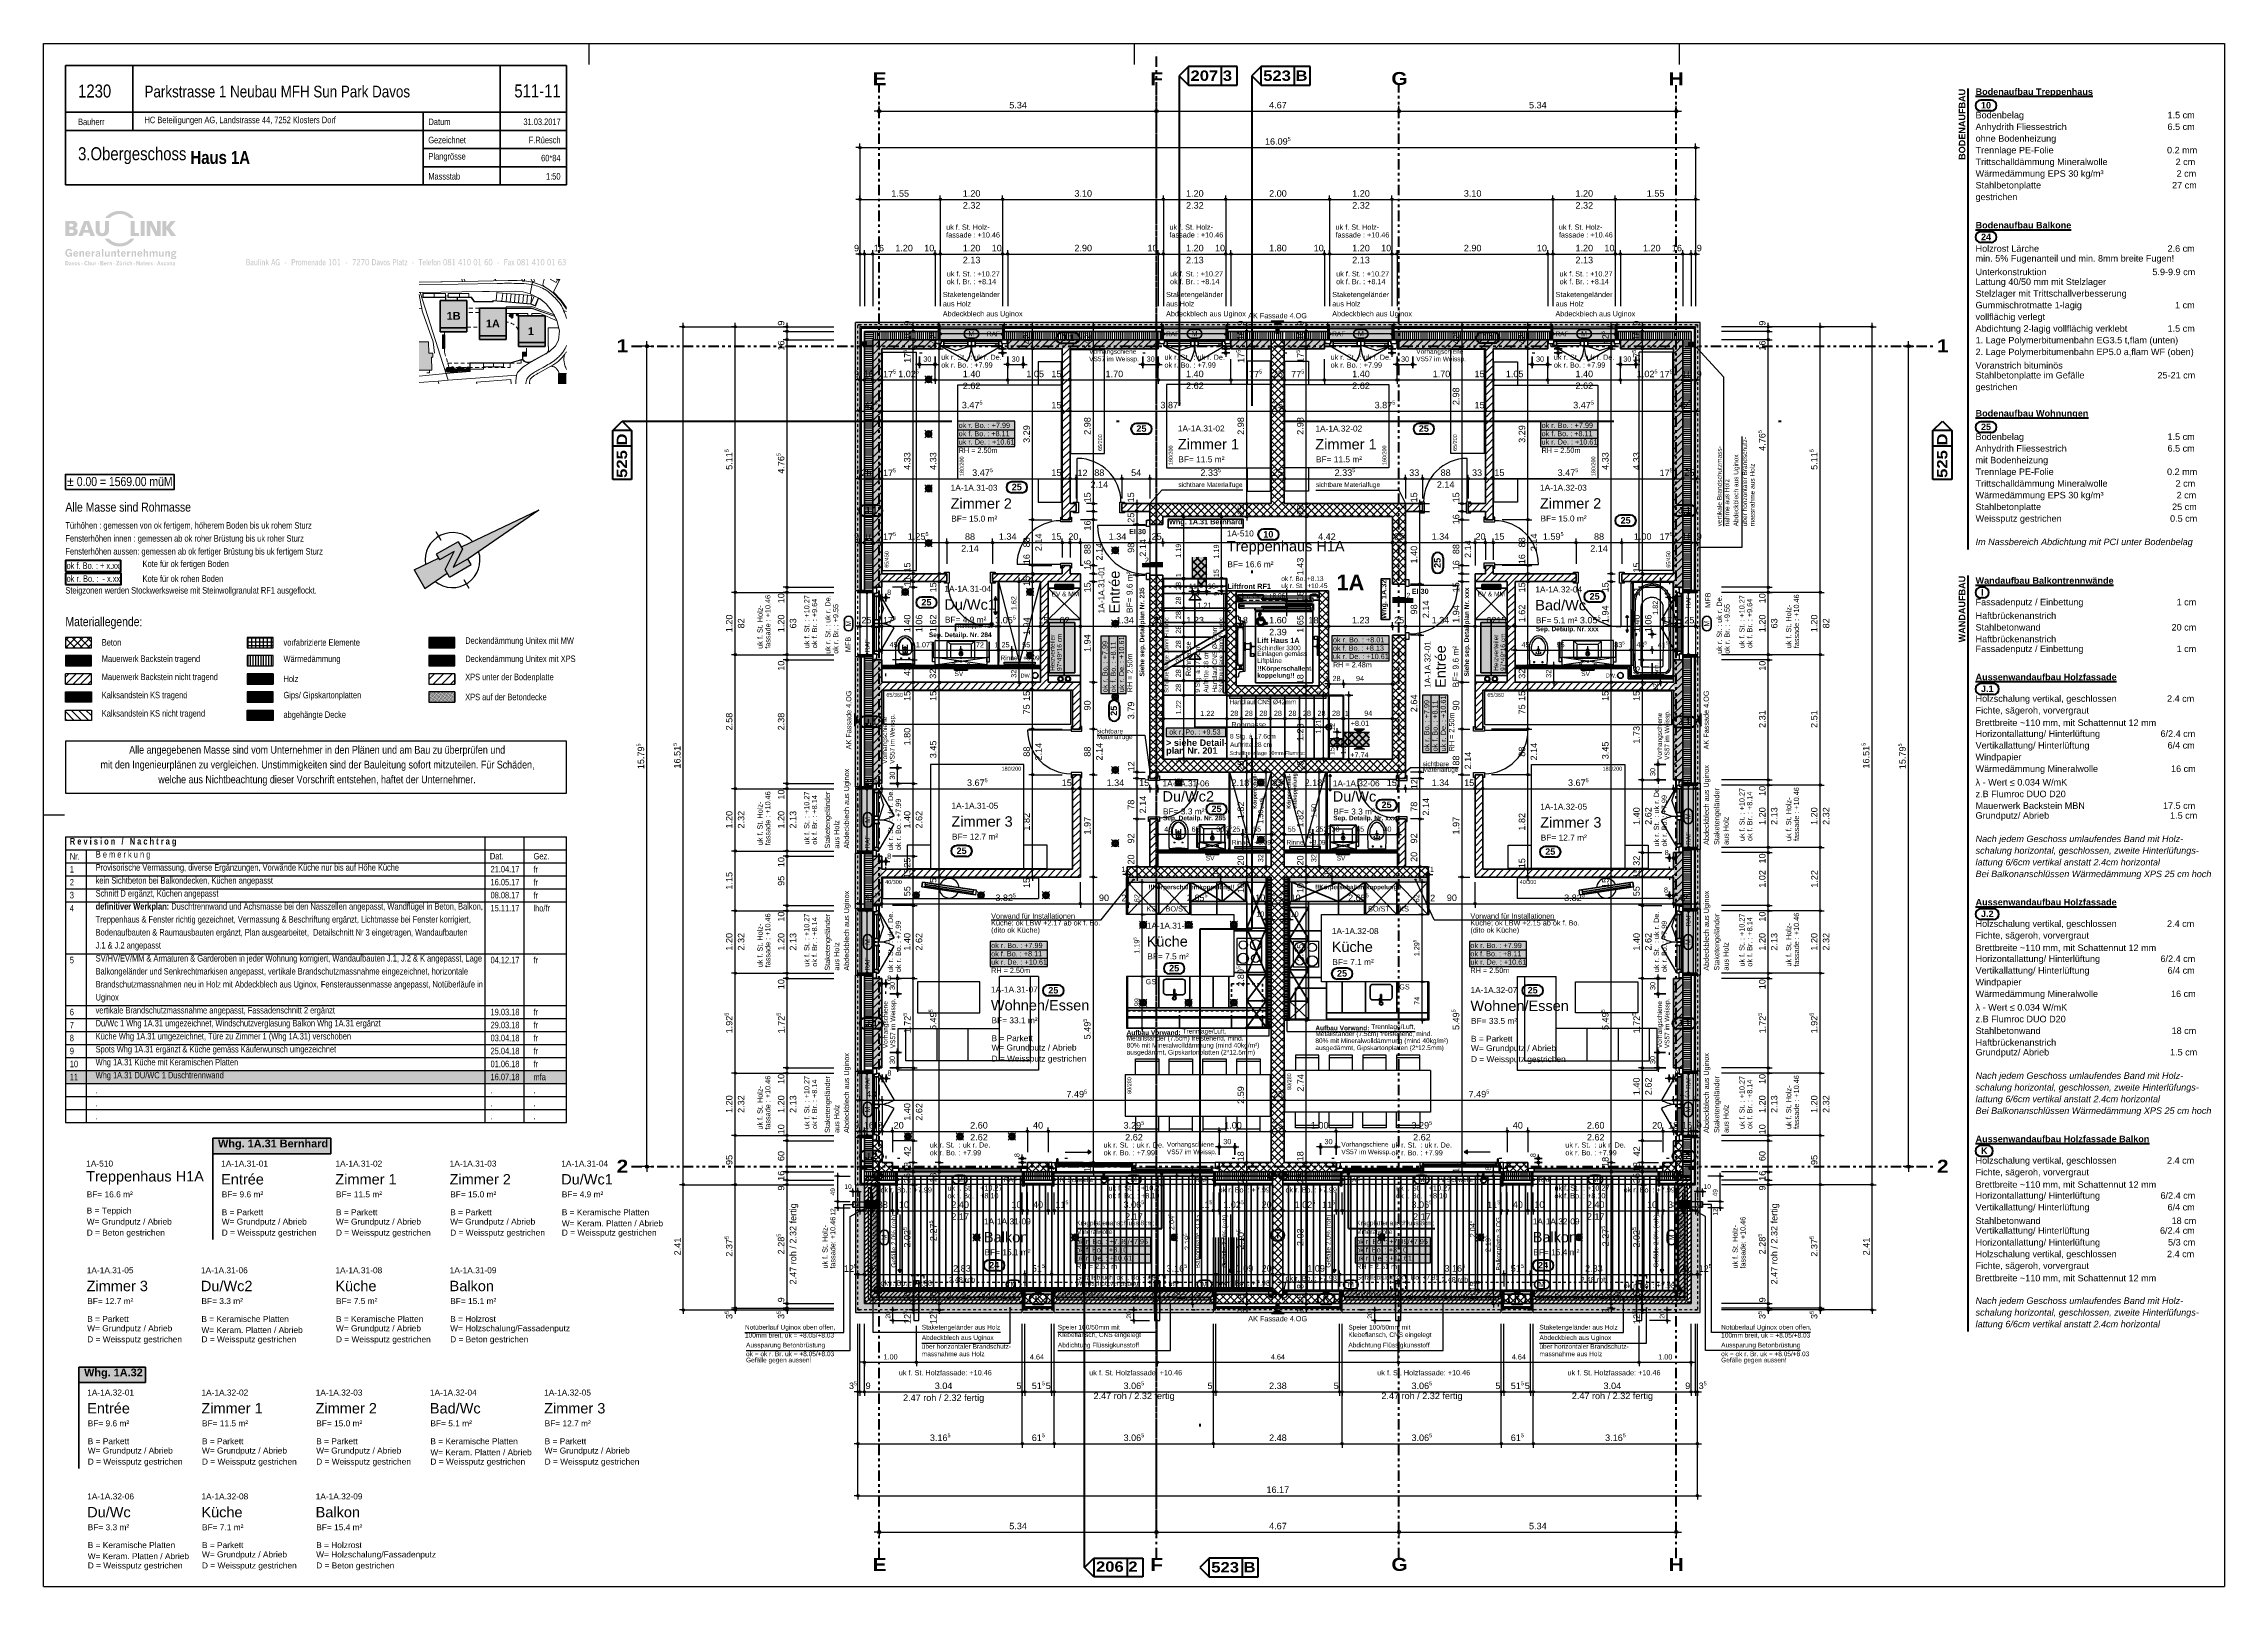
# Model space of a CAD drawing. Header units: centimetres. Extents: x 0.3 to 84.3, y 0.3 to 59.7.
import ezdxf

# ---------------------------------------------------------------- set-up
doc = ezdxf.new("R2010")
doc.units = ezdxf.units.CM
for name, pattern in [('AUSGEZOGEN', [0]), ('GESTRICHELT', [0.33, 0.25, -0.08]), ('KURZGESTRICHELT', [0.25, 0.15, -0.1]), ('LINIE_17', [0.05, 0, -0.05]), ('LINIE_23', [0.79, 0.4, -0.13, 0, -0.13, 0, -0.13]), ('PHANTOM', [63.5, 31.75, -6.35, 6.35, -6.35, 6.35, -6.35]), ('PUNKT', [6.35, 0, -6.35]), ('RAND', [44.45, 12.7, -6.35, 12.7, -6.35, 0, -6.35]), ('STRICHPUNKT', [25.4, 12.7, -6.35, 0, -6.35]), ('VERDECKT', [9.525, 6.35, -3.175])]:
    doc.linetypes.add(name, pattern=pattern)
doc.layers.add('_62563', color=7, linetype='Continuous')
for name, color, linetype, lineweight in [('Allgemein', 7, 'AUSGEZOGEN', 35), ('Aufzuege', 7, 'AUSGEZOGEN', 35), ('Ausbau Raeume', 7, 'AUSGEZOGEN', 35), ('Aussenwandverkleidung', 7, 'AUSGEZOGEN', 35), ('Aussparungszeichen', 7, 'AUSGEZOGEN', 50), ('Bad', 7, 'AUSGEZOGEN', 25), ('Bauachsen grob', 7, 'RAND', 25), ('Beton Ansicht', 7, 'AUSGEZOGEN', 25), ('Beton verdeckt vorne', 7, 'KURZGESTRICHELT', 25), ('Bodenplatte', 7, 'AUSGEZOGEN', 35), ('Daemmung', 7, 'AUSGEZOGEN', 35), ('Decke', 7, 'AUSGEZOGEN', 35), ('Detailmasse', 7, 'AUSGEZOGEN', 25), ('Dichtung', 240, 'AUSGEZOGEN', 25), ('Einbaumoebel', 7, 'AUSGEZOGEN', 25), ('Entwaesserungsb._ Retentionb', 251, 'AUSGEZOGEN', 50), ('Fenster', 7, 'AUSGEZOGEN', 35), ('Fenster Spezialwand', 7, 'AUSGEZOGEN', 35), ('Fensterleibung Beton', 7, 'AUSGEZOGEN', 35), ('Fuellflaeche tragende Wände MW', 7, 'AUSGEZOGEN', 25), ('Holz Fassadenverkleidung', 7, 'AUSGEZOGEN', 35), ('Holz Unterkonstruktion', 7, 'AUSGEZOGEN', 50), ('Holzgelaender', 7, 'AUSGEZOGEN', 50), ('Konstruktion oben', 7, 'VERDECKT', 25), ('Kueche', 7, 'AUSGEZOGEN', 25), ('Lauflinie', 7, 'AUSGEZOGEN', 25), ('Leichtbauwaende', 7, 'AUSGEZOGEN', 35), ('Metallbauarbeiten', 7, 'AUSGEZOGEN', 35), ('Oeffnungsrichtung Fenster', 7, 'AUSGEZOGEN', 25), ('Oeffnungsrichtung Tuere', 7, 'AUSGEZOGEN', 25), ('Plankopf', 7, 'AUSGEZOGEN', 25), ('Plattenleger', 7, 'AUSGEZOGEN', 25), ('Raumbezeichnung', 7, 'AUSGEZOGEN', 35), ('Rolladen', 7, 'AUSGEZOGEN', 25), ('Schnittbegrenzung', 7, 'AUSGEZOGEN', 25), ('Spengler', 7, 'AUSGEZOGEN', 35), ('Stufen', 7, 'AUSGEZOGEN', 50), ('Sturz', 7, 'GESTRICHELT', 35), ('Text Decke', 7, 'AUSGEZOGEN', 50), ('Text Detail', 7, 'AUSGEZOGEN', 50), ('Text Koten', 7, 'AUSGEZOGEN', 50), ('Text Werkplan Ausfuehrung', 7, 'AUSGEZOGEN', 50), ('Tuerschwelle', 7, 'AUSGEZOGEN', 50), ('Tuerzarge', 7, 'AUSGEZOGEN', 25), ('Unterkonstruktion', 7, 'AUSGEZOGEN', 35), ('Vermassung Decke', 180, 'VERDECKT', 50), ('Vorhangbrett', 7, 'AUSGEZOGEN', 25), ('Vorprojektmasse', 7, 'AUSGEZOGEN', 25), ('Wand Beton bewehrt', 7, 'AUSGEZOGEN', 35), ('Wand Mauerwerk tragend', 7, 'AUSGEZOGEN', 35), ('Werkplan- Ausfuehrungsmasse', 7, 'AUSGEZOGEN', 25)]:
    doc.layers.add(name, color=color, linetype=linetype, lineweight=lineweight)
for name, color, linetype, lineweight, true_color in [('Brand Text', 7, 'AUSGEZOGEN', 35, 0x656565), ('Elektro Apparate', 7, 'AUSGEZOGEN', 35, 0x656565), ('Elektro Text', 7, 'AUSGEZOGEN', 35, 0x656565), ('Fachplaner Elektro', 7, 'AUSGEZOGEN', 35, 0x656565), ('Fachplaner HLK', 7, 'AUSGEZOGEN', 35, 0x656565), ('Fachplaner Sanitaer', 7, 'AUSGEZOGEN', 35, 0x656565), ('HLK Text', 7, 'AUSGEZOGEN', 35, 0x656565), ('Moebel', 7, 'AUSGEZOGEN', 25, 0xababab), ('Sanitaer Apparate', 7, 'AUSGEZOGEN', 35, 0x656565), ('Sanitaer Leitungen', 7, 'AUSGEZOGEN', 35, 0x656565), ('Sanitaer Text', 7, 'AUSGEZOGEN', 35, 0x656565), ('Sanitaer Vermassung', 7, 'AUSGEZOGEN', 35, 0x656565)]:
    doc.layers.add(name, color=color, linetype=linetype, lineweight=lineweight, true_color=true_color)
doc.styles.add('ARIAL', font='ARIAL.TTF')
doc.styles.add('Arial Black', font='Arial Black')
doc.styles.add('ARIALNARROW', font='ARIALN.TTF')

msp = doc.modelspace()

# ---------------------------------------------------------------- texts
at = {"layer": 'Bauachsen grob', "color": 32, "linetype": 'AUSGEZOGEN', "lineweight": 100, "true_color": 0xc36e14, "char_height": 0.5, "width": 0.25, "attachment_point": 7, "style": 'Arial Black'}
for s, insert in [('E', (32.232, 58.1)), ('F', (42.933, 58.1)), ('G', (52.214, 58.1)), ('H', (62.894, 58.1)), ('1', (22.373, 47.816)), ('1', (73.232, 47.816)), ('2', (22.373, 16.226)), ('2', (73.232, 16.226)), ('E', (32.232, 0.89)), ('F', (42.933, 0.89)), ('G', (52.214, 0.89)), ('H', (62.894, 0.89))]:
    msp.add_mtext(s, dxfattribs=dict(at, insert=insert))
at = {"layer": 'Bodenplatte', "color": 7, "linetype": 'AUSGEZOGEN', "lineweight": 35, "char_height": 0.2, "width": 0.1, "attachment_point": 7, "style": 'ARIAL'}
for s, insert in [('+8.01', (50.648, 33.426)), ('+7.74', (50.629, 32.214))]:
    msp.add_mtext(s, dxfattribs=dict(at, insert=insert))
at = {"layer": 'Brand Text', "color": 240, "linetype": 'AUSGEZOGEN', "lineweight": 35, "char_height": 0.2, "width": 0.1, "attachment_point": 7, "style": 'ARIAL'}
for s, insert in [('\\fArial|i0|b1|c0|p0;EI\\~30', (42.109, 40.81)), ('\\fArial|i0|b1|c0|p0;Liftfront\\~RF1', (45.898, 38.703)), ('\\fArial|i0|b1|c0|p0;EI\\~30', (52.996, 38.51))]:
    msp.add_mtext(s, dxfattribs=dict(at, insert=insert))
at = {"layer": 'Daemmung', "color": 240, "linetype": 'AUSGEZOGEN', "lineweight": 25, "char_height": 0.15, "width": 0.075, "attachment_point": 7, "rotation": 90, "style": 'ARIAL'}
for insert in [(43.671, 34.71), (45.761, 34.71)]:
    msp.add_mtext('Schalltrennlage\\~10mm\\~Flumroc', dxfattribs=dict(at, insert=insert))
at = {"layer": 'Daemmung', "color": 240, "linetype": 'AUSGEZOGEN', "lineweight": 25, "insert": (45.976, 32.265), "char_height": 0.15, "width": 0.075, "attachment_point": 7, "style": 'ARIAL'}
msp.add_mtext('Schalltrennlage\\~10mm\\~Flumroc', dxfattribs=at)
at = {"layer": 'Detailmasse', "color": 240, "linetype": 'AUSGEZOGEN', "lineweight": 35, "attachment_point": 7, "rotation": 90, "style": 'ARIAL'}
for s, insert, char_height, width in [('1.19', (44.113, 39.906), 0.2, 0.1), ('28', (44.113, 38.66), 0.2, 0.1), ('1', (44.116, 39.155), 0.2, 0.1), ('28', (44.113, 38.1), 0.2, 0.1), ('28', (44.113, 37.54), 0.2, 0.1), ('28', (44.113, 36.98), 0.2, 0.1), ('28', (44.113, 36.42), 0.2, 0.1), ('28', (44.113, 35.86), 0.2, 0.1), ('Rohmasse', (44.492, 35.348), 0.2, 0.1), ('28', (44.113, 35.3), 0.2, 0.1), ('28', (44.113, 34.74), 0.2, 0.1), ('1', (49.496, 34.655), 0.2, 0.1), ('1.22', (44.116, 33.876), 0.2, 0.1), ('1.21', (49.496, 33.133), 0.2, 0.1), ('1', (44.116, 32.001), 0.2, 0.1), ('1', (49.496, 32.001), 0.2, 0.1), ('10', (45.543, 27.655), 0.2, 0.1), ('10', (49.833, 27.655), 0.2, 0.1), ('20', (32.913, 10.608), 0.18, 0.09), ('20', (42.193, 10.608), 0.18, 0.09), ('20', (51.473, 10.608), 0.18, 0.09), ('20', (62.733, 10.608), 0.18, 0.09)]:
    msp.add_mtext(s, dxfattribs=dict(at, insert=insert, char_height=char_height, width=width))
at = {"layer": 'Detailmasse', "color": 240, "linetype": 'AUSGEZOGEN', "lineweight": 35, "attachment_point": 7, "style": 'ARIAL'}
for s, insert, char_height, width in [('1', (43.267, 37.972), 0.2, 0.1), ('1.21', (44.745, 37.972), 0.2, 0.1), ('1', (45.921, 37.972), 0.2, 0.1), ('1', (43.267, 33.81), 0.2, 0.1), ('1.22', (44.851, 33.81), 0.2, 0.1), ('28', (46.007, 33.813), 0.2, 0.1), ('28', (46.567, 33.813), 0.2, 0.1), ('28', (47.127, 33.813), 0.2, 0.1), ('28', (47.687, 33.813), 0.2, 0.1), ('28', (48.247, 33.813), 0.2, 0.1), ('28', (48.807, 33.813), 0.2, 0.1), ('28', (49.367, 33.813), 0.2, 0.1), ('28', (49.927, 33.813), 0.2, 0.1), ('1', (50.421, 33.81), 0.2, 0.1), ('94', (51.167, 33.813), 0.2, 0.1), ('Rohmasse', (46.054, 33.375), 0.2, 0.1), ('1', (41.814, 27.81), 0.2, 0.1), ('1', (53.701, 27.81), 0.2, 0.1), ('10', (47.008, 26.083), 0.2, 0.1), ('10', (48.331, 26.083), 0.2, 0.1), ('10', (31.146, 15.603), 0.18, 0.09), ('10', (64.241, 15.603), 0.18, 0.09), ('1.00', (32.651, 9.033), 0.2, 0.1), ('4.64', (38.291, 9.033), 0.2, 0.1), ('4.64', (47.571, 9.033), 0.2, 0.1), ('4.64', (56.851, 9.033), 0.2, 0.1), ('1.00', (62.491, 9.033), 0.2, 0.1)]:
    msp.add_mtext(s, dxfattribs=dict(at, insert=insert, char_height=char_height, width=width))
at = {"layer": 'Detailmasse', "color": 8, "linetype": 'AUSGEZOGEN', "lineweight": 35, "true_color": 0x737373, "char_height": 0.18, "width": 0.09, "attachment_point": 7, "rotation": 90, "style": 'ARIAL'}
for s, insert in [('49', (30.788, 15.355)), ('49', (64.778, 15.315)), ('12', (30.791, 14.576)), ('12', (64.781, 14.576))]:
    msp.add_mtext(s, dxfattribs=dict(at, insert=insert))
at = {"layer": 'Detailmasse', "color": 253, "linetype": 'AUSGEZOGEN', "lineweight": 35, "true_color": 0xa0a0a0, "attachment_point": 7, "rotation": 90, "style": 'ARIAL'}
for s, insert, char_height, width in [('5', (43.736, 14.563), 0.12, 0.06), ('2.04', (43.853, 14.02), 0.2, 0.1), ('5', (55.326, 14.283), 0.12, 0.06), ('2.04', (55.443, 13.74), 0.2, 0.1), ('15', (43.853, 11.692), 0.2, 0.1), ('15', (55.443, 11.699), 0.2, 0.1)]:
    msp.add_mtext(s, dxfattribs=dict(at, insert=insert, char_height=char_height, width=width))
at = {"layer": 'Elektro Text', "color": 40, "linetype": 'AUSGEZOGEN', "lineweight": 35, "attachment_point": 7, "style": 'ARIAL'}
for s, insert, char_height, width in [('M', (35.919, 48.433), 0.2, 0.1), ('M', (44.519, 48.433), 0.2, 0.1), ('M', (50.919, 48.433), 0.2, 0.1), ('M', (59.519, 48.433), 0.2, 0.1), ('EV\\~&\\~MM', (39.126, 38.416), 0.18, 0.09), ('EV\\~&\\~MM', (55.526, 38.416), 0.18, 0.09), ('M', (35.479, 15.872), 0.2, 0.1), ('M', (42.174, 15.872), 0.2, 0.1), ('M', (53.264, 15.872), 0.2, 0.1), ('M', (59.959, 15.872), 0.2, 0.1), ('M', (37.539, 11.826), 0.2, 0.1), ('M', (44.899, 11.826), 0.2, 0.1), ('M', (50.539, 11.826), 0.2, 0.1), ('M', (57.899, 11.826), 0.2, 0.1)]:
    msp.add_mtext(s, dxfattribs=dict(at, insert=insert, char_height=char_height, width=width))
at = {"layer": 'Elektro Text', "color": 40, "linetype": 'AUSGEZOGEN', "lineweight": 35, "char_height": 0.2, "width": 0.1, "attachment_point": 7, "rotation": 90, "style": 'ARIAL'}
for insert in [(31.403, 37.253), (64.456, 37.253), (32.136, 29.693), (63.736, 29.833), (32.136, 24.993), (63.736, 24.993), (32.136, 18.543), (63.736, 18.543), (32.776, 13.62), (63.096, 13.62)]:
    msp.add_mtext('M', dxfattribs=dict(at, insert=insert))
at = {"layer": 'Entwaesserungsb._ Retentionb', "color": 7, "linetype": 'AUSGEZOGEN', "lineweight": 35, "char_height": 0.18, "width": 0.09, "attachment_point": 7, "rotation": 90, "style": 'ARIAL'}
for insert in [(33.19, 12.572), (45.93, 12.572), (49.93, 12.572), (62.55, 12.572)]:
    msp.add_mtext('Gefälle\\~2.0%\\~(roh)', dxfattribs=dict(at, insert=insert))
at = {"layer": 'Entwaesserungsb._ Retentionb', "color": 7, "linetype": 'AUSGEZOGEN', "lineweight": 35, "char_height": 0.18, "width": 0.09, "attachment_point": 7, "style": 'ARIAL'}
for insert in [(40.076, 12.076), (50.856, 12.076)]:
    msp.add_mtext('Gefällsbruch;\\~ok\\~r.\\~Bo.\\~+7.95', dxfattribs=dict(at, insert=insert))
at = {"layer": 'HLK Text', "color": 240, "linetype": 'AUSGEZOGEN', "lineweight": 35, "char_height": 0.18, "width": 0.09, "attachment_point": 7, "rotation": 90, "style": 'ARIAL'}
for s, insert in [('97*49*16\\~cm', (39.519, 35.546)), ('97*49*16\\~cm', (56.6, 35.549)), ('Heizverteiler', (39.249, 35.546)), ('Heizverteiler', (56.33, 35.549))]:
    msp.add_mtext(s, dxfattribs=dict(at, insert=insert))
at = {"layer": 'Moebel', "color": 253, "linetype": 'AUSGEZOGEN', "lineweight": 25, "true_color": 0xababab, "char_height": 0.15, "width": 0.075, "attachment_point": 7, "rotation": 90, "style": 'ARIAL'}
for s, insert in [('65/200', (41.071, 44.018)), ('65/200', (54.741, 44.018)), ('180/200', (35.741, 43.048)), ('160/200', (43.791, 43.47)), ('160/200', (52.021, 43.47)), ('180/200', (60.071, 43.048)), ('65/450', (32.851, 39.52)), ('65/450', (62.961, 39.52)), ('80/280', (42.196, 19.263)), ('80/280', (48.356, 19.414))]:
    msp.add_mtext(s, dxfattribs=dict(at, insert=insert))
at = {"layer": 'Moebel', "color": 253, "linetype": 'AUSGEZOGEN', "lineweight": 25, "true_color": 0xababab, "char_height": 0.15, "width": 0.075, "attachment_point": 7, "style": 'ARIAL'}
for s, insert in [('65/360', (32.761, 34.545)), ('65/360', (55.911, 34.545)), ('180/200', (37.198, 31.705)), ('180/200', (60.348, 31.705)), ('40/300', (32.716, 27.345)), ('40/300', (57.156, 27.345))]:
    msp.add_mtext(s, dxfattribs=dict(at, insert=insert))
at = {"layer": 'Plankopf', "color": 7, "linetype": 'AUSGEZOGEN', "lineweight": 100, "attachment_point": 7, "style": 'ARIALNARROW'}
for s, insert, char_height, width in [('1230', (1.628, 57.617), 0.5, 0.25), ('Parkstrasse\\~1\\~Neubau\\~MFH\\~Sun\\~Park\\~Davos', (4.187, 57.623), 0.45, 0.225), ('511-11', (18.433, 57.622), 0.5, 0.25), ('3.Obergeschoss\\~', (1.628, 55.06), 0.5, 0.25), ('\\fArial Narrow|i0|b1|c0|p0;Haus\\~1A', (5.958, 55.06), 0.5, 0.25)]:
    msp.add_mtext(s, dxfattribs=dict(at, insert=insert, char_height=char_height, width=width))
at = {"layer": 'Plankopf', "color": 7, "linetype": 'AUSGEZOGEN', "lineweight": 50, "attachment_point": 7}
for s, insert, char_height, width, style in [('Bauherr', (1.628, 56.56), 0.25, 0.125, 'ARIALNARROW'), ('HC\\~Beteiligungen\\~AG,\\~Landstrasse\\~44,\\~7252\\~Klosters\\~Dorf', (4.187, 56.562), 0.25, 0.125, 'ARIALNARROW'), ('Datum', (15.126, 56.562), 0.25, 0.125, 'ARIALNARROW'), ('31.03.2017', (18.782, 56.563), 0.25, 0.125, 'ARIALNARROW'), ('Gezeichnet', (15.118, 55.86), 0.25, 0.125, 'ARIALNARROW'), ('Plangrösse', (15.126, 55.162), 0.25, 0.125, 'ARIALNARROW'), ('F.Rüesch', (18.987, 55.861), 0.25, 0.125, 'ARIALNARROW'), ('Massstab', (15.118, 54.462), 0.25, 0.125, 'ARIALNARROW'), ('60*84', (19.462, 55.163), 0.25, 0.125, 'ARIALNARROW'), ('1:50', (19.653, 54.463), 0.25, 0.125, 'ARIALNARROW'), ('\\fArial|i0|b1|c0|p0;1B', (15.827, 49.069), 0.3, 0.15, 'ARIAL'), ('\\fArial|i0|b1|c0|p0;1A', (17.337, 48.773), 0.3, 0.15, 'ARIAL'), ('\\fArial|i0|b1|c0|p0;1', (18.952, 48.477), 0.3, 0.15, 'ARIAL'), ('Türhöhen\\~:\\~gemessen\\~von\\~ok\\~fertigem,\\~höherem\\~Boden\\~bis\\~uk\\~rohem\\~Sturz', (1.14, 40.951), 0.25, 0.125, 'ARIALNARROW'), ('Fensterhöhen\\~innen\\~:\\~gemessen\\~ab\\~ok\\~roher\\~Brüstung\\~bis\\~uk\\~roher\\~Sturz', (1.14, 40.451), 0.25, 0.125, 'ARIALNARROW'), ('Fensterhöhen\\~aussen:\\~gemessen\\~ab\\~ok\\~fertiger\\~Brüstung\\~bis\\~uk\\~fertigem\\~Sturz', (1.14, 39.951), 0.25, 0.125, 'ARIALNARROW'), ('ok\\~f.\\~Bo.\\~:\\~+\\~x.xx', (1.182, 39.472), 0.25, 0.125, 'ARIALNARROW'), ('Kote\\~für\\~ok\\~fertigen\\~Boden', (4.111, 39.472), 0.25, 0.125, 'ARIALNARROW'), ('Steigzonen\\~werden\\~Stockwerksweise\\~mit\\~Steinwollgranulat\\~RF1\\~ausgeflockt.', (1.14, 38.451), 0.25, 0.125, 'ARIALNARROW'), ('ok\\~r.\\~Bo.\\~:\\~\\~-\\~x.xx', (1.182, 38.972), 0.25, 0.125, 'ARIALNARROW'), ('Kote\\~für\\~ok\\~rohen\\~Boden', (4.111, 38.972), 0.25, 0.125, 'ARIALNARROW'), ('Beton', (2.54, 36.518), 0.25, 0.125, 'ARIALNARROW'), ('Mauerwerk\\~Backstein\\~tragend', (2.54, 35.818), 0.25, 0.125, 'ARIALNARROW'), ('vorfabrizierte\\~Elemente', (9.54, 36.515), 0.25, 0.125, 'ARIALNARROW'), ('Wärmedämmung', (9.54, 35.815), 0.25, 0.125, 'ARIALNARROW'), ('Deckendämmung\\~Unitex\\~mit\\~MW', (16.54, 36.515), 0.25, 0.125, 'ARIALNARROW'), ('Deckendämmung\\~Unitex\\~mit\\~XPS', (16.54, 35.815), 0.25, 0.125, 'ARIALNARROW'), ('Mauerwerk\\~Backstein\\~nicht\\~tragend', (2.54, 35.118), 0.25, 0.125, 'ARIALNARROW'), ('Holz', (9.54, 35.115), 0.25, 0.125, 'ARIALNARROW'), ('XPS\\~unter\\~der\\~Bodenplatte', (16.54, 35.115), 0.25, 0.125, 'ARIALNARROW'), ('Kalksandstein\\~KS\\~tragend', (2.54, 34.418), 0.25, 0.125, 'ARIALNARROW'), ('Gips/\\~Gipskartonplatten', (9.54, 34.415), 0.25, 0.125, 'ARIALNARROW'), ('XPS\\~auf\\~der\\~Betondecke', (16.54, 34.415), 0.25, 0.125, 'ARIALNARROW'), ('Kalksandstein\\~KS\\~nicht\\~tragend', (2.54, 33.715), 0.25, 0.125, 'ARIALNARROW'), ('abgehängte\\~Decke', (9.54, 33.665), 0.25, 0.125, 'ARIALNARROW'), ('mit\\~den\\~Ingenieurplänen\\~zu\\~vergleichen.\\~Unstimmigkeiten\\~sind\\~der\\~Bauleitung\\~sofort\\~mitzuteilen.\\~Für\\~Schäden,', (2.493, 31.7), 0.3, 0.15, 'ARIALNARROW'), ('Alle\\~angegebenen\\~Masse\\~sind\\~vom\\~Unternehmer\\~in\\~den\\~Plänen\\~und\\~am\\~Bau\\~zu\\~überprüfen\\~und', (3.597, 32.27), 0.3, 0.15, 'ARIALNARROW'), ('welche\\~aus\\~Nichtbeachtung\\~dieser\\~Vorschrift\\~entstehen,\\~haftet\\~der\\~Unternehmer.', (4.717, 31.13), 0.3, 0.15, 'ARIALNARROW'), ('\\fArial Narrow|i0|b1|c0|p0;R\\~e\\~v\\~i\\~s\\~i\\~o\\~n\\~\\~\\~/\\~\\~\\~N\\~a\\~c\\~h\\~t\\~r\\~a\\~g', (1.309, 28.786), 0.25, 0.125, 'ARIALNARROW'), ('B\\~e\\~m\\~e\\~r\\~k\\~u\\~n\\~g', (2.309, 28.286), 0.25, 0.125, 'ARIALNARROW'), ('1', (1.309, 27.786), 0.25, 0.125, 'ARIALNARROW'), ('Nr.', (1.309, 28.286), 0.25, 0.125, 'ARIALNARROW'), ('Provisorische\\~Vermassung,\\~diverse\\~Ergänzungen,\\~Vorwände\\~Küche\\~nur\\~bis\\~auf\\~Höhe\\~Küche', (2.304, 27.783), 0.25, 0.125, 'ARIALNARROW'), ('Dat.', (17.489, 28.286), 0.25, 0.125, 'ARIALNARROW'), ('21.04.17', (17.515, 27.786), 0.25, 0.125, 'ARIALNARROW'), ('fr', (19.168, 27.783), 0.25, 0.125, 'ARIALNARROW'), ('Gez.', (19.174, 28.286), 0.25, 0.125, 'ARIALNARROW'), ('3', (1.309, 26.786), 0.25, 0.125, 'ARIALNARROW'), ('2', (1.309, 27.286), 0.25, 0.125, 'ARIALNARROW'), ('Schnitt\\~D\\~ergänzt,\\~Küchen\\~angepasst', (2.304, 26.783), 0.25, 0.125, 'ARIALNARROW'), ('kein\\~Sichtbeton\\~bei\\~Balkondecken,\\~Küchen\\~angepasst', (2.304, 27.283), 0.25, 0.125, 'ARIALNARROW'), ('08.08.17', (17.515, 26.786), 0.25, 0.125, 'ARIALNARROW'), ('16.05.17', (17.515, 27.286), 0.25, 0.125, 'ARIALNARROW'), ('fr', (19.168, 27.283), 0.25, 0.125, 'ARIALNARROW'), ('fr', (19.168, 26.783), 0.25, 0.125, 'ARIALNARROW'), ('4', (1.309, 26.286), 0.25, 0.125, 'ARIALNARROW'), ('Treppenhaus\\~&\\~Fenster\\~richtig\\~gezeichnet,\\~Vermassung\\~&\\~Beschriftung\\~ergänzt,\\~Lichtmasse\\~bei\\~Fenster\\~korrigiert,', (2.304, 25.783), 0.25, 0.125, 'ARIALNARROW'), ('\\fArial Narrow|i0|b1|c0|p0;definitiver\\~Werkplan:\\~', (2.304, 26.283), 0.25, 0.125, 'ARIALNARROW'), ('Duschtrennwand\\~und\\~Achsmasse\\~bei\\~den\\~Nasszellen\\~angepasst,\\~Wandflügel\\~in\\~Beton,\\~Balkon,', (5.216, 26.283), 0.25, 0.125, 'ARIALNARROW'), ('15.11.17', (17.515, 26.286), 0.25, 0.125, 'ARIALNARROW'), ('lho/fr', (19.168, 26.283), 0.25, 0.125, 'ARIALNARROW'), ('Bodenaufbauten\\~&\\~Raumausbauten\\~ergänzt,\\~Plan\\~ausgearbeitet,\\~\\~Detailschnitt\\~Nr\\~3\\~eingetragen,\\~Wandaufbauten\\~', (2.304, 25.283), 0.25, 0.125, 'ARIALNARROW'), ('5', (1.309, 24.286), 0.25, 0.125, 'ARIALNARROW'), ('J.1\\~&\\~J.2\\~angepasst', (2.304, 24.783), 0.25, 0.125, 'ARIALNARROW'), ('SV/HV/EV/MM\\~&\\~Armaturen\\~&\\~Garderoben\\~in\\~jeder\\~Wohnung\\~korrigiert,\\~Wandaufbauten\\~J.1,\\~J.2\\~&\\~K\\~angepasst,\\~Lage\\~', (2.304, 24.283), 0.25, 0.125, 'ARIALNARROW'), ('04.12.17', (17.515, 24.286), 0.25, 0.125, 'ARIALNARROW'), ('fr', (19.168, 24.283), 0.25, 0.125, 'ARIALNARROW'), ('Balkongeländer\\~und\\~Senkrechtmarkisen\\~angepasst,\\~vertikale\\~Brandschutzmassnahme\\~eingezeichnet,\\~horizontale\\~', (2.304, 23.783), 0.25, 0.125, 'ARIALNARROW'), ('Brandschutzmassnahmen\\~neu\\~in\\~Holz\\~mit\\~Abdeckblech\\~aus\\~Uginox,\\~Fensteraussenmasse\\~angepasst,\\~Notüberläufe\\~in\\~', (2.304, 23.283), 0.25, 0.125, 'ARIALNARROW'), ('Uginox', (2.304, 22.783), 0.25, 0.125, 'ARIALNARROW'), ('6', (1.309, 22.286), 0.25, 0.125, 'ARIALNARROW'), ('7', (1.309, 21.786), 0.25, 0.125, 'ARIALNARROW'), ('vertikale\\~Brandschutzmassnahme\\~angepasst,\\~Fassadenschnitt\\~2\\~ergänzt', (2.304, 22.283), 0.25, 0.125, 'ARIALNARROW'), ('Du/Wc\\~1\\~Whg\\~1A.31\\~umgezeichnet,\\~Windschutzverglasung\\~Balkon\\~Whg\\~1A.31\\~ergänzt', (2.304, 21.783), 0.25, 0.125, 'ARIALNARROW'), ('29.03.18', (17.515, 21.786), 0.25, 0.125, 'ARIALNARROW'), ('19.03.18', (17.515, 22.286), 0.25, 0.125, 'ARIALNARROW'), ('fr', (19.168, 22.283), 0.25, 0.125, 'ARIALNARROW'), ('fr', (19.168, 21.783), 0.25, 0.125, 'ARIALNARROW'), ('8', (1.309, 21.286), 0.25, 0.125, 'ARIALNARROW'), ('9', (1.309, 20.786), 0.25, 0.125, 'ARIALNARROW'), ('Spots\\~Whg\\~1A.31\\~ergänzt\\~&\\~Küche\\~gemäss\\~Käuferwunsch\\~umgezeichnet', (2.304, 20.783), 0.25, 0.125, 'ARIALNARROW'), ('Küche\\~Whg\\~1A.31\\~umgezeichnet,\\~Türe\\~zu\\~Zimmer\\~1\\~(Whg\\~1A.31)\\~verschoben', (2.304, 21.283), 0.25, 0.125, 'ARIALNARROW'), ('03.04.18', (17.515, 21.286), 0.25, 0.125, 'ARIALNARROW'), ('25.04.18', (17.515, 20.786), 0.25, 0.125, 'ARIALNARROW'), ('fr', (19.168, 21.283), 0.25, 0.125, 'ARIALNARROW'), ('fr', (19.168, 20.783), 0.25, 0.125, 'ARIALNARROW'), ('10', (1.309, 20.286), 0.25, 0.125, 'ARIALNARROW'), ('Whg\\~1A.31\\~Küche\\~mit\\~Keramischen\\~Platten', (2.304, 20.283), 0.25, 0.125, 'ARIALNARROW'), ('01.06.18', (17.515, 20.286), 0.25, 0.125, 'ARIALNARROW'), ('fr', (19.168, 20.283), 0.25, 0.125, 'ARIALNARROW'), ('11', (1.309, 19.786), 0.25, 0.125, 'ARIALNARROW'), ('Whg\\~1A.31\\~DU/WC\\~1\\~Duschtrennwand', (2.304, 19.783), 0.25, 0.125, 'ARIALNARROW'), ('.', (2.304, 19.283), 0.25, 0.125, 'ARIALNARROW'), ('16.07.18', (17.515, 19.786), 0.25, 0.125, 'ARIALNARROW'), ('.', (17.515, 19.286), 0.25, 0.125, 'ARIALNARROW'), ('mfa', (19.168, 19.783), 0.25, 0.125, 'ARIALNARROW'), ('.', (19.168, 19.283), 0.25, 0.125, 'ARIALNARROW'), ('.', (2.304, 18.783), 0.25, 0.125, 'ARIALNARROW'), ('.', (17.515, 18.786), 0.25, 0.125, 'ARIALNARROW'), ('.', (19.168, 18.783), 0.25, 0.125, 'ARIALNARROW'), ('.', (2.304, 18.283), 0.25, 0.125, 'ARIALNARROW'), ('.', (17.515, 18.286), 0.25, 0.125, 'ARIALNARROW'), ('.', (19.168, 18.283), 0.25, 0.125, 'ARIALNARROW')]:
    msp.add_mtext(s, dxfattribs=dict(at, insert=insert, char_height=char_height, width=width, style=style))
at = {"layer": 'Plankopf', "color": 7, "linetype": 'AUSGEZOGEN', "lineweight": 35, "char_height": 0.35, "width": 0.175, "attachment_point": 7, "style": 'ARIALNARROW'}
for s, insert in [('±\\~0.00\\~=\\~1569.00\\~müM', (1.198, 42.66)), ('Alle\\~Masse\\~sind\\~Rohmasse', (1.14, 41.676)), ('Materiallegende:', (1.14, 37.165))]:
    msp.add_mtext(s, dxfattribs=dict(at, insert=insert))
at = {"layer": 'Raumbezeichnung', "color": 7, "linetype": 'AUSGEZOGEN', "lineweight": 50, "attachment_point": 7, "style": 'ARIAL'}
for s, insert, char_height, width in [('1A-1A.31-02', (43.988, 44.764), 0.23, 0.115), ('1A-1A.32-02', (49.288, 44.762), 0.23, 0.115), ('BF=\\~11.5\\~m²', (44.008, 43.578), 0.23, 0.115), ('BF=\\~11.5\\~m²', (49.308, 43.576), 0.23, 0.115), ('1A-1A.31-03', (35.238, 42.48), 0.23, 0.115), ('1A-1A.32-03', (57.938, 42.484), 0.23, 0.115), ('BF=\\~15.0\\~m²', (35.258, 41.294), 0.23, 0.115), ('BF=\\~15.0\\~m²', (57.958, 41.298), 0.23, 0.115), ('1A-510', (45.878, 40.722), 0.23, 0.115), ('BF=\\~16.6\\~m²', (45.898, 39.536), 0.23, 0.115), ('1A-1A.31-04', (34.996, 38.591), 0.23, 0.115), ('1A-1A.32-04', (57.759, 38.566), 0.23, 0.115), ('BF=\\~4.9\\~m²', (35.016, 37.405), 0.23, 0.115), ('BF=\\~5.1\\~m²', (57.779, 37.38), 0.23, 0.115), ('1A-1A.31-06', (43.398, 31.098), 0.23, 0.115), ('1A-1A.32-06', (49.958, 31.102), 0.23, 0.115), ('1A-1A.31-05', (35.268, 30.239), 0.23, 0.115), ('BF=\\~3.3\\~m²', (43.418, 30.019), 0.23, 0.115), ('BF=\\~3.3\\~m²', (49.978, 30.016), 0.23, 0.115), ('1A-1A.32-05', (57.948, 30.203), 0.23, 0.115), ('BF=\\~12.7\\~m²', (35.288, 29.053), 0.23, 0.115), ('BF=\\~12.7\\~m²', (57.968, 29.017), 0.23, 0.115), ('1A-1A.31-08', (42.791, 25.622), 0.23, 0.115), ('1A-1A.32-08', (49.918, 25.412), 0.23, 0.115), ('BF=\\~7.5\\~m²', (42.811, 24.436), 0.23, 0.115), ('BF=\\~7.1\\~m²', (49.938, 24.226), 0.23, 0.115), ('1A-1A.31-07', (36.791, 23.163), 0.23, 0.115), ('1A-1A.32-07', (55.261, 23.14), 0.23, 0.115), ('BF=\\~33.1\\~m²', (36.811, 21.977), 0.23, 0.115), ('BF=\\~33.5\\~m²', (55.281, 21.954), 0.23, 0.115), ('W=\\~Grundputz\\~/\\~Abrieb', (36.811, 20.863), 0.23, 0.115), ('B\\~=\\~Parkett', (36.811, 21.288), 0.23, 0.115), ('W=\\~Grundputz\\~/\\~Abrieb', (55.28, 20.84), 0.23, 0.115), ('B\\~=\\~Parkett', (55.28, 21.265), 0.23, 0.115), ('D\\~=\\~Weissputz\\~gestrichen', (36.811, 20.438), 0.23, 0.115), ('D\\~=\\~Weissputz\\~gestrichen', (55.28, 20.415), 0.23, 0.115), ('\\fArial|i0|b1|c0|p0;Whg.\\~1A.31\\~Bernhard', (7.02, 17.11), 0.3, 0.15), ('1A-510', (1.94, 16.461), 0.23, 0.115), ('1A-1A.31-01', (7.14, 16.461), 0.23, 0.115), ('1A-1A.31-02', (11.54, 16.461), 0.23, 0.115), ('1A-1A.31-03', (15.94, 16.461), 0.23, 0.115), ('1A-1A.31-04', (20.24, 16.461), 0.23, 0.115), ('BF=\\~16.6\\~m²', (1.96, 15.275), 0.23, 0.115), ('BF=\\~9.6\\~m²', (7.16, 15.275), 0.23, 0.115), ('BF=\\~11.5\\~m²', (11.56, 15.275), 0.23, 0.115), ('BF=\\~15.0\\~m²', (15.96, 15.275), 0.23, 0.115), ('BF=\\~4.9\\~m²', (20.26, 15.275), 0.23, 0.115), ('W=\\~Grundputz\\~/\\~Abrieb', (1.96, 14.161), 0.23, 0.115), ('B\\~=\\~Teppich', (1.96, 14.586), 0.23, 0.115), ('W=\\~Grundputz\\~/\\~Abrieb', (7.16, 14.161), 0.23, 0.115), ('B\\~=\\~Parkett', (7.16, 14.586), 0.23, 0.115), ('W=\\~Grundputz\\~/\\~Abrieb', (11.56, 14.161), 0.23, 0.115), ('B\\~=\\~Parkett', (11.56, 14.586), 0.23, 0.115), ('W=\\~Grundputz\\~/\\~Abrieb', (15.96, 14.161), 0.23, 0.115), ('B\\~=\\~Parkett', (15.96, 14.586), 0.23, 0.115), ('W=\\~Keram.\\~Platten\\~/\\~Abrieb', (20.26, 14.161), 0.23, 0.115), ('B\\~=\\~Keramische\\~Platten', (20.26, 14.586), 0.23, 0.115), ('1A-1A.31-09', (36.521, 14.234), 0.23, 0.115), ('1A-1A.32-09', (57.66, 14.234), 0.23, 0.115), ('D\\~=\\~Beton\\~gestrichen', (1.96, 13.736), 0.23, 0.115), ('D\\~=\\~Weissputz\\~gestrichen', (7.16, 13.736), 0.23, 0.115), ('D\\~=\\~Weissputz\\~gestrichen', (11.56, 13.736), 0.23, 0.115), ('D\\~=\\~Weissputz\\~gestrichen', (15.96, 13.736), 0.23, 0.115), ('D\\~=\\~Weissputz\\~gestrichen', (20.26, 13.736), 0.23, 0.115), ('BF=\\~15.1\\~m²', (36.541, 13.048), 0.23, 0.115), ('BF=\\~15.4\\~m²', (57.68, 13.048), 0.23, 0.115), ('1A-1A.31-05', (1.96, 12.353), 0.23, 0.115), ('1A-1A.31-06', (6.36, 12.353), 0.23, 0.115), ('1A-1A.31-08', (11.54, 12.353), 0.23, 0.115), ('1A-1A.31-09', (15.94, 12.353), 0.23, 0.115), ('BF=\\~12.7\\~m²', (1.98, 11.167), 0.23, 0.115), ('BF=\\~3.3\\~m²', (6.38, 11.167), 0.23, 0.115), ('BF=\\~7.5\\~m²', (11.56, 11.167), 0.23, 0.115), ('BF=\\~15.1\\~m²', (15.96, 11.167), 0.23, 0.115), ('W=\\~Grundputz\\~/\\~Abrieb', (1.979, 10.053), 0.23, 0.115), ('B\\~=\\~Parkett', (1.979, 10.478), 0.23, 0.115), ('W=\\~Keram.\\~Platten\\~/\\~Abrieb', (6.379, 10.053), 0.23, 0.115), ('B\\~=\\~Keramische\\~Platten', (6.379, 10.478), 0.23, 0.115), ('W=\\~Grundputz\\~/\\~Abrieb', (11.56, 10.053), 0.23, 0.115), ('B\\~=\\~Keramische\\~Platten', (11.56, 10.478), 0.23, 0.115), ('W=\\~Holzschalung/Fassadenputz', (15.96, 10.053), 0.23, 0.115), ('B\\~=\\~Holzrost', (15.96, 10.478), 0.23, 0.115), ('D\\~=\\~Weissputz\\~gestrichen', (1.979, 9.628), 0.23, 0.115), ('D\\~=\\~Weissputz\\~gestrichen', (6.379, 9.628), 0.23, 0.115), ('D\\~=\\~Weissputz\\~gestrichen', (11.56, 9.628), 0.23, 0.115), ('D\\~=\\~Beton\\~gestrichen', (15.96, 9.628), 0.23, 0.115), ('\\fArial|i0|b1|c0|p0;Whg.\\~1A.32', (1.86, 8.294), 0.3, 0.15), ('1A-1A.32-01', (1.979, 7.645), 0.23, 0.115), ('1A-1A.32-02', (6.379, 7.645), 0.23, 0.115), ('1A-1A.32-03', (10.779, 7.645), 0.23, 0.115), ('1A-1A.32-04', (15.179, 7.645), 0.23, 0.115), ('1A-1A.32-05', (19.579, 7.645), 0.23, 0.115), ('B\\~=\\~Parkett', (1.999, 5.77), 0.23, 0.115), ('BF=\\~9.6\\~m²', (1.999, 6.459), 0.23, 0.115), ('B\\~=\\~Parkett', (6.399, 5.77), 0.23, 0.115), ('BF=\\~11.5\\~m²', (6.399, 6.459), 0.23, 0.115), ('B\\~=\\~Parkett', (10.799, 5.77), 0.23, 0.115), ('BF=\\~15.0\\~m²', (10.799, 6.459), 0.23, 0.115), ('B\\~=\\~Keramische\\~Platten', (15.199, 5.77), 0.23, 0.115), ('BF=\\~5.1\\~m²', (15.199, 6.459), 0.23, 0.115), ('B\\~=\\~Parkett', (19.599, 5.77), 0.23, 0.115), ('BF=\\~12.7\\~m²', (19.599, 6.459), 0.23, 0.115), ('W=\\~Grundputz\\~/\\~Abrieb', (1.999, 5.345), 0.23, 0.115), ('D\\~=\\~Weissputz\\~gestrichen', (1.999, 4.92), 0.23, 0.115), ('W=\\~Grundputz\\~/\\~Abrieb', (6.399, 5.345), 0.23, 0.115), ('D\\~=\\~Weissputz\\~gestrichen', (6.399, 4.92), 0.23, 0.115), ('W=\\~Grundputz\\~/\\~Abrieb', (10.799, 5.345), 0.23, 0.115), ('D\\~=\\~Weissputz\\~gestrichen', (10.799, 4.92), 0.23, 0.115), ('W=\\~Keram.\\~Platten\\~/\\~Abrieb', (15.199, 5.345), 0.23, 0.115), ('D\\~=\\~Weissputz\\~gestrichen', (15.199, 4.92), 0.23, 0.115), ('W=\\~Grundputz\\~/\\~Abrieb', (19.599, 5.345), 0.23, 0.115), ('D\\~=\\~Weissputz\\~gestrichen', (19.599, 4.92), 0.23, 0.115), ('1A-1A.32-06', (1.979, 3.645), 0.23, 0.115), ('1A-1A.32-08', (6.379, 3.645), 0.23, 0.115), ('1A-1A.32-09', (10.779, 3.645), 0.23, 0.115), ('BF=\\~3.3\\~m²', (1.999, 2.459), 0.23, 0.115), ('BF=\\~7.1\\~m²', (6.399, 2.459), 0.23, 0.115), ('BF=\\~15.4\\~m²', (10.799, 2.459), 0.23, 0.115), ('B\\~=\\~Keramische\\~Platten', (1.999, 1.77), 0.23, 0.115), ('B\\~=\\~Parkett', (6.399, 1.77), 0.23, 0.115), ('B\\~=\\~Holzrost', (10.799, 1.77), 0.23, 0.115), ('W=\\~Keram.\\~Platten\\~/\\~Abrieb', (1.999, 1.345), 0.23, 0.115), ('D\\~=\\~Weissputz\\~gestrichen', (1.999, 0.92), 0.23, 0.115), ('W=\\~Grundputz\\~/\\~Abrieb', (6.399, 1.345), 0.23, 0.115), ('D\\~=\\~Weissputz\\~gestrichen', (6.399, 0.92), 0.23, 0.115), ('W=\\~Holzschalung/Fassadenputz', (10.799, 1.345), 0.23, 0.115), ('D\\~=\\~Beton\\~gestrichen', (10.799, 0.92), 0.23, 0.115)]:
    msp.add_mtext(s, dxfattribs=dict(at, insert=insert, char_height=char_height, width=width))
at = {"layer": 'Raumbezeichnung', "color": 7, "linetype": 'AUSGEZOGEN', "lineweight": 35, "attachment_point": 7, "style": 'ARIAL'}
for s, insert, char_height, width in [('Zimmer\\~1', (43.986, 44.072), 0.4, 0.2), ('Zimmer\\~1', (49.286, 44.07), 0.4, 0.2), ('Zimmer\\~2', (35.236, 41.788), 0.4, 0.2), ('Zimmer\\~2', (57.936, 41.792), 0.4, 0.2), ('\\fArial|i0|b1|c0|p0;Whg.\\~1A.31\\~Bernhard', (43.649, 41.13), 0.2, 0.1), ('Treppenhaus\\~H1A', (45.876, 40.03), 0.4, 0.2), ('Du/Wc1', (34.994, 37.898), 0.4, 0.2), ('Bad/Wc', (57.757, 37.873), 0.4, 0.2), ('\\fArial|i0|b1|c0|p0;Lift\\~Haus\\~1A', (47.046, 36.619), 0.2, 0.1), ('Du/Wc2', (43.397, 30.512), 0.4, 0.2), ('Du/Wc', (49.956, 30.51), 0.4, 0.2), ('Zimmer\\~3', (35.267, 29.546), 0.4, 0.2), ('Zimmer\\~3', (57.947, 29.51), 0.4, 0.2), ('Küche', (42.789, 24.929), 0.4, 0.2), ('Küche', (49.916, 24.72), 0.4, 0.2), ('Wohnen/Essen', (36.79, 22.47), 0.4, 0.2), ('Wohnen/Essen', (55.259, 22.447), 0.4, 0.2), ('Treppenhaus\\~H1A', (1.938, 15.768), 0.4, 0.2), ('Entrée', (7.138, 15.768), 0.4, 0.2), ('Zimmer\\~1', (11.538, 15.768), 0.4, 0.2), ('Zimmer\\~2', (15.938, 15.768), 0.4, 0.2), ('Du/Wc1', (20.238, 15.768), 0.4, 0.2), ('Balkon', (36.52, 13.541), 0.4, 0.2), ('Balkon', (57.658, 13.542), 0.4, 0.2), ('Zimmer\\~3', (1.958, 11.66), 0.4, 0.2), ('Du/Wc2', (6.358, 11.66), 0.4, 0.2), ('Küche', (11.538, 11.66), 0.4, 0.2), ('Balkon', (15.938, 11.66), 0.4, 0.2), ('Entrée', (1.978, 6.952), 0.4, 0.2), ('Zimmer\\~1', (6.378, 6.952), 0.4, 0.2), ('Zimmer\\~2', (10.778, 6.952), 0.4, 0.2), ('Bad/Wc', (15.178, 6.952), 0.4, 0.2), ('Zimmer\\~3', (19.578, 6.952), 0.4, 0.2), ('Du/Wc', (1.978, 2.952), 0.4, 0.2), ('Küche', (6.378, 2.952), 0.4, 0.2), ('Balkon', (10.778, 2.952), 0.4, 0.2)]:
    msp.add_mtext(s, dxfattribs=dict(at, insert=insert, char_height=char_height, width=width))
at = {"layer": 'Raumbezeichnung', "color": 7, "linetype": 'AUSGEZOGEN', "lineweight": 50, "char_height": 0.23, "width": 0.115, "attachment_point": 7, "rotation": 90, "style": 'ARIAL'}
for s, insert in [('1A-1A.31-01', (41.16, 37.762)), ('BF=\\~9.6\\~m²', (42.247, 37.779)), ('1A-1A.32-01', (53.724, 34.893)), ('BF=\\~9.6\\~m²', (54.808, 34.913))]:
    msp.add_mtext(s, dxfattribs=dict(at, insert=insert))
at = {"layer": 'Raumbezeichnung', "color": 7, "linetype": 'AUSGEZOGEN', "lineweight": 35, "attachment_point": 7, "rotation": 90, "style": 'ARIAL'}
for s, insert, char_height, width in [('Entrée', (41.753, 37.761), 0.4, 0.2), ('\\fArial|i0|b1|c0|p0;Whg.\\~1A.32', (52.083, 37.556), 0.2, 0.1), ('Entrée', (54.315, 34.891), 0.4, 0.2)]:
    msp.add_mtext(s, dxfattribs=dict(at, insert=insert, char_height=char_height, width=width))
at = {"layer": 'Raumbezeichnung', "color": 7, "linetype": 'AUSGEZOGEN', "lineweight": 100, "insert": (50.099, 38.653), "char_height": 0.6, "width": 0.3, "attachment_point": 7, "style": 'ARIAL'}
msp.add_mtext('\\fArial|i0|b1|c0|p0;1A', dxfattribs=at)
at = {"layer": 'Sanitaer Leitungen', "color": 251, "linetype": 'AUSGEZOGEN', "lineweight": 25, "true_color": 0x656565, "char_height": 0.15, "width": 0.075, "attachment_point": 7, "style": 'ARIAL'}
for insert in [(37.934, 35.294), (60.474, 35.294)]:
    msp.add_mtext('DW.', dxfattribs=dict(at, insert=insert))
at = {"layer": 'Sanitaer Text', "color": 240, "linetype": 'AUSGEZOGEN', "lineweight": 35, "char_height": 0.18, "width": 0.09, "attachment_point": 7, "style": 'ARIAL'}
for insert in [(37.16, 35.956), (46.07, 28.856), (48.173, 28.856)]:
    msp.add_mtext('Rinne\\~:\\~+8.09', dxfattribs=dict(at, insert=insert))
at = {"layer": 'Sanitaer Text', "color": 55, "linetype": 'AUSGEZOGEN', "lineweight": 35, "true_color": 0x91b44b, "char_height": 0.18, "width": 0.09, "attachment_point": 7, "style": 'ARIAL'}
for insert in [(35.386, 35.346), (59.526, 35.346), (45.066, 28.246), (50.106, 28.246)]:
    msp.add_mtext('SV', dxfattribs=dict(at, insert=insert))
at = {"layer": 'Sanitaer Vermassung', "color": 240, "linetype": 'AUSGEZOGEN', "lineweight": 35, "char_height": 0.2, "width": 0.1, "attachment_point": 7, "rotation": 90, "style": 'ARIAL'}
for s, insert in [('1.62', (37.773, 37.885)), ('1.82', (62.483, 37.705)), ('32', (37.772, 35.282)), ('32', (58.372, 35.282)), ('12', (62.486, 34.769)), ('1.50', (49.329, 29.885)), ('1.50', (47.283, 29.664)), ('32', (47.282, 28.182)), ('32', (49.329, 28.182))]:
    msp.add_mtext(s, dxfattribs=dict(at, insert=insert))
at = {"layer": 'Sanitaer Vermassung', "color": 240, "linetype": 'AUSGEZOGEN', "lineweight": 35, "attachment_point": 7, "style": 'ARIAL'}
for s, insert, char_height, width in [('45', (32.886, 36.453), 0.2, 0.1), ('1.07', (33.899, 36.453), 0.2, 0.1), ('5', (34.443, 36.57), 0.12, 0.06), ('72', (36.208, 36.45), 0.2, 0.1), ('1', (36.927, 36.45), 0.2, 0.1), ('25', (37.196, 36.453), 0.2, 0.1), ('55', (37.996, 36.453), 0.2, 0.1), ('45', (57.226, 36.453), 0.2, 0.1), ('95', (58.576, 36.453), 0.2, 0.1), ('83', (60.799, 36.453), 0.2, 0.1), ('5', (61.11, 36.57), 0.12, 0.06), ('40', (61.652, 36.453), 0.2, 0.1), ('5', (61.963, 36.57), 0.12, 0.06), ('41', (62.472, 36.45), 0.2, 0.1), ('5', (62.783, 36.566), 0.12, 0.06), ('40', (43.467, 29.353), 0.2, 0.1), ('65', (44.516, 29.353), 0.2, 0.1), ('30', (45.467, 29.353), 0.2, 0.1), ('3', (45.83, 29.353), 0.2, 0.1), ('5', (45.985, 29.47), 0.12, 0.06), ('25', (46.086, 29.353), 0.2, 0.1), ('55', (46.886, 29.353), 0.2, 0.1), ('55', (48.219, 29.353), 0.2, 0.1), ('25', (49.286, 29.353), 0.2, 0.1), ('3', (49.6, 29.353), 0.2, 0.1), ('5', (49.755, 29.47), 0.12, 0.06), ('30', (49.907, 29.353), 0.2, 0.1), ('65', (50.856, 29.353), 0.2, 0.1), ('40', (51.907, 29.353), 0.2, 0.1)]:
    msp.add_mtext(s, dxfattribs=dict(at, insert=insert, char_height=char_height, width=width))
at = {"layer": 'Schnittbegrenzung', "color": 27, "linetype": 'AUSGEZOGEN', "lineweight": 35, "true_color": 0x825028, "char_height": 0.4, "width": 0.2, "attachment_point": 7, "style": 'Arial Black'}
for s, insert in [('207\\~3', (44.476, 58.26)), ('206\\~2', (40.836, 0.856))]:
    msp.add_mtext(s, dxfattribs=dict(at, insert=insert))
at = {"layer": 'Schnittbegrenzung', "color": 14, "linetype": 'AUSGEZOGEN', "lineweight": 35, "true_color": 0xb20000, "char_height": 0.4, "width": 0.2, "attachment_point": 7, "style": 'Arial Black'}
for insert in [(47.276, 58.26), (45.276, 0.83)]:
    msp.add_mtext('523\\~B', dxfattribs=dict(at, insert=insert))
at = {"layer": 'Schnittbegrenzung', "color": 14, "linetype": 'AUSGEZOGEN', "lineweight": 35, "true_color": 0xb20000, "char_height": 0.4, "width": 0.2, "attachment_point": 7, "rotation": 90, "style": 'Arial Black'}
for insert in [(22.78, 42.98), (73.636, 42.98)]:
    msp.add_mtext('525\\~D', dxfattribs=dict(at, insert=insert))
at = {"layer": 'Text Decke', "color": 92, "linetype": 'AUSGEZOGEN', "lineweight": 35, "true_color": 0x00c600, "char_height": 0.18, "width": 0.09, "attachment_point": 7, "style": 'ARIAL'}
for s, insert in [('Kragplattenanschluss\\~8cm;', (40.076, 14.149)), ('Kragplattenanschluss\\~8cm;', (50.857, 14.149)), ('Mineralwolle', (40.076, 13.861)), ('Mineralwolle', (50.857, 13.861))]:
    msp.add_mtext(s, dxfattribs=dict(at, insert=insert))
at = {"layer": 'Text Detail', "color": 7, "linetype": 'AUSGEZOGEN', "lineweight": 25, "insert": (35.47, 37.159), "char_height": 0.15, "width": 0.075, "attachment_point": 7, "style": 'ARIAL'}
msp.add_mtext('Türstopper\\~FixFax\\~', dxfattribs=at)
at = {"layer": 'Text Koten', "color": 7, "linetype": 'AUSGEZOGEN', "lineweight": 35, "attachment_point": 7, "style": 'ARIAL'}
for s, insert, char_height, width in [('fassade\\~:\\~+10.46', (35.065, 52.233), 0.2, 0.1), ('uk\\~f.\\~St.\\~Holz-', (35.065, 52.533), 0.2, 0.1), ('fassade\\~:\\~+10.46', (43.665, 52.233), 0.2, 0.1), ('uk\\~f.\\~St.\\~Holz-', (43.665, 52.533), 0.2, 0.1), ('fassade\\~:\\~+10.46', (50.064, 52.233), 0.2, 0.1), ('uk\\~f.\\~St.\\~Holz-', (50.064, 52.533), 0.2, 0.1), ('fassade\\~:\\~+10.46', (58.668, 52.233), 0.2, 0.1), ('uk\\~f.\\~St.\\~Holz-', (58.668, 52.533), 0.2, 0.1), ('ok\\~f.\\~Br.\\~:\\~+8.14', (35.089, 50.433), 0.2, 0.1), ('uk\\~f.\\~St.\\~:\\~+10.27', (35.089, 50.733), 0.2, 0.1), ('ok\\~f.\\~Br.\\~:\\~+8.14', (43.688, 50.433), 0.2, 0.1), ('uk\\~f.\\~St.\\~:\\~+10.27', (43.688, 50.733), 0.2, 0.1), ('ok\\~f.\\~Br.\\~:\\~+8.14', (50.087, 50.433), 0.2, 0.1), ('uk\\~f.\\~St.\\~:\\~+10.27', (50.087, 50.733), 0.2, 0.1), ('ok\\~f.\\~Br.\\~:\\~+8.14', (58.691, 50.433), 0.2, 0.1), ('uk\\~f.\\~St.\\~:\\~+10.27', (58.691, 50.733), 0.2, 0.1), ('ok\\~r.\\~Bo.\\~:\\~+7.99', (34.874, 47.223), 0.2, 0.1), ('uk\\~r.\\~St.\\~\\~:\\~uk\\~r.\\~De.', (34.874, 47.523), 0.2, 0.1), ('ok\\~r.\\~Bo.\\~:\\~+7.99', (43.474, 47.223), 0.2, 0.1), ('uk\\~r.\\~St.\\~\\~:\\~uk\\~r.\\~De.', (43.474, 47.523), 0.2, 0.1), ('ok\\~r.\\~Bo.\\~:\\~+7.99', (49.874, 47.223), 0.2, 0.1), ('uk\\~r.\\~St.\\~\\~:\\~uk\\~r.\\~De.', (49.874, 47.523), 0.2, 0.1), ('ok\\~r.\\~Bo.\\~:\\~+7.99', (58.474, 47.223), 0.2, 0.1), ('uk\\~r.\\~St.\\~\\~:\\~uk\\~r.\\~De.', (58.474, 47.523), 0.2, 0.1), ('ok\\~r.\\~Bo.\\~:\\~+7.99', (35.546, 44.9), 0.2, 0.1), ('ok\\~f.\\~Bo.\\~:\\~+8.11', (35.546, 44.58), 0.2, 0.1), ('ok\\~r.\\~Bo.\\~:\\~+7.99', (57.999, 44.9), 0.2, 0.1), ('ok\\~f.\\~Bo.\\~:\\~+8.11', (57.999, 44.58), 0.2, 0.1), ('uk\\~r.\\~De.\\~:\\~+10.61', (35.546, 44.26), 0.2, 0.1), ('RH\\~=\\~2.50m', (35.546, 43.94), 0.2, 0.1), ('uk\\~r.\\~De.\\~:\\~+10.61', (57.999, 44.26), 0.2, 0.1), ('RH\\~=\\~2.50m', (57.999, 43.94), 0.2, 0.1), ('ok\\~f.\\~Bo.\\~+8.13', (47.972, 39.006), 0.18, 0.09), ('uk\\~r.\\~St.\\~\\~+10.45', (47.972, 38.736), 0.18, 0.09), ('ok\\~r.\\~Bo.\\~:\\~+8.01', (49.963, 36.643), 0.2, 0.1), ('ok\\~f.\\~Bo.\\~:\\~+8.13', (49.963, 36.323), 0.2, 0.1), ('uk\\~r.\\~De.\\~:\\~+10.61', (49.963, 36.003), 0.2, 0.1), ('RH\\~=\\~2.48m', (49.963, 35.683), 0.2, 0.1), ('ok\\~r.\\~Po.\\~:\\~+9.53', (43.656, 33.095), 0.2, 0.1), ('ok\\~r.\\~Bo.\\~:\\~+7.99', (36.798, 24.875), 0.2, 0.1), ('ok\\~f.\\~Bo.\\~:\\~+8.11', (36.798, 24.555), 0.2, 0.1), ('uk\\~r.\\~De.\\~:\\~+10.61', (36.798, 24.235), 0.2, 0.1), ('ok\\~r.\\~Bo.\\~:\\~+7.99', (55.258, 24.875), 0.2, 0.1), ('ok\\~f.\\~Bo.\\~:\\~+8.11', (55.258, 24.555), 0.2, 0.1), ('uk\\~r.\\~De.\\~:\\~+10.61', (55.258, 24.235), 0.2, 0.1), ('RH\\~=\\~2.50m', (36.798, 23.915), 0.2, 0.1), ('RH\\~=\\~2.50m', (55.258, 23.915), 0.2, 0.1), ('ok\\~r.\\~Bo.\\~:\\~+7.99', (34.434, 16.893), 0.2, 0.1), ('uk\\~r.\\~St.\\~\\~:\\~uk\\~r.\\~De.', (34.434, 17.193), 0.2, 0.1), ('ok\\~r.\\~Bo.\\~:\\~+7.99', (41.129, 16.893), 0.2, 0.1), ('uk\\~r.\\~St.\\~\\~:\\~uk\\~r.\\~De.', (41.129, 17.193), 0.2, 0.1), ('ok\\~r.\\~Bo.\\~:\\~+7.99', (52.217, 16.892), 0.2, 0.1), ('uk\\~r.\\~St.\\~\\~:\\~uk\\~r.\\~De.', (52.217, 17.192), 0.2, 0.1), ('ok\\~r.\\~Bo.\\~:\\~+7.99', (58.914, 16.893), 0.2, 0.1), ('uk\\~r.\\~St.\\~\\~:\\~uk\\~r.\\~De.', (58.914, 17.193), 0.2, 0.1), ('ok\\~r.\\~Bo.\\~:\\~+7.99', (32.536, 15.464), 0.2, 0.1), ('ok\\~f.\\~Bo.\\~:\\~+8.10', (35.116, 15.237), 0.2, 0.1), ('uk\\~f.\\~St.\\~\\~:\\~+10.27', (35.116, 15.537), 0.2, 0.1), ('ok\\~f.\\~Bo.\\~:\\~+8.10', (41.316, 15.237), 0.2, 0.1), ('uk\\~f.\\~St.\\~\\~:\\~+10.27', (41.316, 15.537), 0.2, 0.1), ('ok\\~r.\\~Bo.\\~:\\~+7.99', (45.556, 15.464), 0.2, 0.1), ('ok\\~r.\\~Bo.\\~:\\~+7.99', (48.136, 15.464), 0.2, 0.1), ('ok\\~f.\\~Bo.\\~:\\~+8.10', (52.396, 15.237), 0.2, 0.1), ('uk\\~f.\\~St.\\~\\~:\\~+10.27', (52.396, 15.537), 0.2, 0.1), ('ok\\~f.\\~Bo.\\~:\\~+8.10', (58.496, 15.237), 0.2, 0.1), ('uk\\~f.\\~St.\\~\\~:\\~+10.27', (58.496, 15.537), 0.2, 0.1), ('ok\\~r.\\~Bo.\\~:\\~+7.99', (61.156, 15.464), 0.2, 0.1), ('ok\\~r.\\~Bo.\\~:\\~+7.99/+7.95', (40.076, 13.475), 0.2, 0.1), ('ok\\~r.\\~Bo.\\~:\\~+7.99/+7.95', (50.857, 13.475), 0.2, 0.1), ('ok\\~f.\\~Bo.\\~:\\~+8.10', (40.076, 13.155), 0.2, 0.1), ('uk\\~r.\\~De.\\~:\\~+10.61', (40.076, 12.835), 0.2, 0.1), ('RH\\~=\\~2.51\\~m', (40.076, 12.515), 0.2, 0.1), ('ok\\~f.\\~Bo.\\~:\\~+8.10', (50.857, 13.155), 0.2, 0.1), ('uk\\~r.\\~De.\\~:\\~+10.61', (50.857, 12.835), 0.2, 0.1), ('RH\\~=\\~2.51\\~m', (50.857, 12.515), 0.2, 0.1), ('ok\\~r.\\~Bo.\\~:\\~+7.98', (32.535, 11.879), 0.2, 0.1), ('ok\\~r.\\~Bo.\\~:\\~+7.98', (45.556, 11.879), 0.2, 0.1), ('ok\\~r.\\~Bo.\\~:\\~+7.98', (48.136, 12.059), 0.2, 0.1), ('ok\\~r.\\~Bo.\\~:\\~+7.98', (61.156, 11.779), 0.2, 0.1), ('ok\\~r.\\~Br.\\~:\\~+8.14/+8.13', (35.055, 11.365), 0.2, 0.1), ('ok\\~r.\\~Br.\\~:\\~+8.14/+8.13', (41.602, 11.365), 0.2, 0.1), ('ok\\~r.\\~Br.\\~:\\~+8.14/+8.13', (52.83, 11.365), 0.2, 0.1), ('ok\\~r.\\~Br.\\~:\\~+8.14/+8.13', (57.877, 11.365), 0.2, 0.1), ('uk\\~f.\\~St.\\~Holzfassade:\\~+10.46', (33.244, 8.423), 0.2, 0.1), ('uk\\~f.\\~St.\\~Holzfassade:\\~+10.46', (40.575, 8.423), 0.2, 0.1), ('uk\\~f.\\~St.\\~Holzfassade:\\~+10.46', (51.67, 8.423), 0.2, 0.1), ('uk\\~f.\\~St.\\~Holzfassade:\\~+10.46', (59.001, 8.423), 0.2, 0.1)]:
    msp.add_mtext(s, dxfattribs=dict(at, insert=insert, char_height=char_height, width=width))
at = {"layer": 'Text Koten', "color": 7, "linetype": 'AUSGEZOGEN', "lineweight": 35, "char_height": 0.2, "width": 0.1, "attachment_point": 7, "rotation": 90, "style": 'ARIAL'}
for s, insert in [('uk\\~f.\\~St.\\~Holz-', (27.998, 36.4)), ('fassade\\~:\\~+10.46', (28.298, 36.4)), ('uk\\~f.\\~St.\\~:\\~+10.27', (29.798, 36.423)), ('ok\\~f.\\~Br.\\~:\\~+9.64', (30.098, 36.423)), ('uk\\~r.\\~St.\\~:\\~uk\\~r.\\~De.', (30.61, 36.207)), ('ok\\~r.\\~Br.\\~:\\~+9.55', (30.91, 36.207)), ('MFB', (64.505, 37.979)), ('uk\\~r.\\~St.\\~:\\~uk\\~r.\\~De.', (64.946, 36.207)), ('ok\\~r.\\~Br.\\~:\\~+9.55', (65.246, 36.207)), ('uk\\~f.\\~St.\\~:\\~+10.27', (65.818, 36.423)), ('ok\\~f.\\~Br.\\~:\\~+9.64', (66.118, 36.423)), ('uk\\~f.\\~St.\\~Holz-', (67.618, 36.42)), ('fassade\\~:\\~+10.46', (67.918, 36.42)), ('MFB', (31.384, 36.271)), ('ok\\~r.\\~Bo.\\~:\\~+7.99', (41.283, 34.723)), ('ok\\~f.\\~Bo.\\~:\\~+8.11', (41.603, 34.723)), ('uk\\~r.\\~De.\\~:\\~+10.61', (41.923, 34.723)), ('RH\\~=\\~2.50m', (42.243, 34.723)), ('uk\\~r.\\~De.\\~:\\~+10.61', (54.316, 32.45)), ('ok\\~r.\\~Bo.\\~:\\~+7.99', (53.676, 32.45)), ('ok\\~f.\\~Bo.\\~:\\~+8.11', (53.996, 32.45)), ('RH\\~=\\~2.50m', (54.636, 32.45)), ('uk\\~r.\\~St.\\~\\~:\\~uk\\~r.\\~De.', (62.526, 28.788)), ('uk\\~f.\\~St.\\~Holz-', (27.997, 28.837)), ('fassade\\~:\\~+10.46', (28.297, 28.837)), ('uk\\~f.\\~St.\\~:\\~+10.27', (29.797, 28.86)), ('ok\\~f.\\~Br.\\~:\\~+8.14', (30.097, 28.86)), ('uk\\~r.\\~St.\\~\\~:\\~uk\\~r.\\~De.', (33.023, 28.648)), ('ok\\~r.\\~Bo.\\~:\\~+7.99', (33.323, 28.648)), ('ok\\~r.\\~Bo.\\~:\\~+7.99', (62.826, 28.788)), ('uk\\~f.\\~St.\\~:\\~+10.27', (65.819, 28.998)), ('ok\\~f.\\~Br.\\~:\\~+8.14', (66.119, 28.998)), ('uk\\~f.\\~St.\\~Holz-', (67.618, 28.998)), ('fassade\\~:\\~+10.46', (67.918, 28.998)), ('fassade\\~:\\~+10.46', (28.297, 24.137)), ('uk\\~f.\\~St.\\~:\\~+10.27', (29.797, 24.16)), ('ok\\~f.\\~Br.\\~:\\~+8.14', (30.097, 24.16)), ('uk\\~r.\\~St.\\~\\~:\\~uk\\~r.\\~De.', (33.024, 23.948)), ('uk\\~r.\\~St.\\~\\~:\\~uk\\~r.\\~De.', (62.526, 23.948)), ('uk\\~f.\\~St.\\~:\\~+10.27', (65.819, 24.163)), ('ok\\~f.\\~Br.\\~:\\~+8.14', (66.119, 24.163)), ('fassade\\~:\\~+10.46', (67.918, 24.162)), ('uk\\~f.\\~St.\\~Holz-', (27.997, 24.137)), ('ok\\~r.\\~Bo.\\~:\\~+7.99', (33.324, 23.948)), ('ok\\~r.\\~Bo.\\~:\\~+7.99', (62.826, 23.948)), ('uk\\~f.\\~St.\\~Holz-', (67.618, 24.162)), ('uk\\~f.\\~St.\\~Holz-', (27.997, 17.886)), ('fassade\\~:\\~+10.46', (28.297, 17.886)), ('uk\\~f.\\~St.\\~:\\~+10.27', (29.797, 17.91)), ('ok\\~f.\\~Br.\\~:\\~+8.14', (30.097, 17.91)), ('uk\\~f.\\~St.\\~:\\~+10.27', (65.819, 17.91)), ('ok\\~f.\\~Br.\\~:\\~+8.14', (66.119, 17.91)), ('uk\\~f.\\~St.\\~Holz-', (67.618, 17.909)), ('fassade\\~:\\~+10.46', (67.918, 17.909)), ('fassade:\\~+10.46', (30.801, 12.535)), ('fassade:\\~+10.46', (65.858, 12.535)), ('uk\\~f.\\~St.\\~Holz-', (30.501, 12.535)), ('uk\\~f.\\~St.\\~Holz-', (65.558, 12.535))]:
    msp.add_mtext(s, dxfattribs=dict(at, insert=insert))
at = {"layer": 'Text Werkplan Ausfuehrung', "color": 7, "linetype": 'AUSGEZOGEN', "lineweight": 50, "char_height": 0.25, "width": 0.125, "attachment_point": 7, "style": 'ARIAL'}
for s, insert in [('{\\L\\fArial|i0|b1|c0|p0;Bodenaufbau\\~Treppenhaus}', (74.716, 57.649)), ('Anhydrith\\~Fliessestrich\\~\\~\\~\\~\\~\\~\\~\\~\\~\\~\\~\\~\\~\\~\\~\\~\\~\\~\\~\\~\\~\\~\\~\\~\\~\\~\\~\\~\\~\\~\\~\\~\\~\\~\\~\\~\\~\\~\\~\\~6.5\\~cm', (74.716, 56.299)), ('Bodenbelag\\~\\~\\~\\~\\~\\~\\~\\~\\~\\~\\~\\~\\~\\~\\~\\~\\~\\~\\~\\~\\~\\~\\~\\~\\~\\~\\~\\~\\~\\~\\~\\~\\~\\~\\~\\~\\~\\~\\~\\~\\~\\~\\~\\~\\~\\~\\~\\~\\~\\~\\~\\~\\~\\~\\~\\~\\~1.5\\~cm', (74.716, 56.749)), ('Trennlage\\~PE-Folie\\~\\~\\~\\~\\~\\~\\~\\~\\~\\~\\~\\~\\~\\~\\~\\~\\~\\~\\~\\~\\~\\~\\~\\~\\~\\~\\~\\~\\~\\~\\~\\~\\~\\~\\~\\~\\~\\~\\~\\~\\~\\~\\~\\~\\~0.2\\~mm', (74.716, 55.399)), ('\\~\\~\\~ohne\\~Bodenheizung', (74.716, 55.849)), ('Wärmedämmung\\~EPS\\~30\\~kg/m³\\~\\~\\~\\~\\~\\~\\~\\~\\~\\~\\~\\~\\~\\~\\~\\~\\~\\~\\~\\~\\~\\~\\~\\~\\~\\~\\~\\~\\~2\\~cm', (74.716, 54.499)), ('Trittschalldämmung\\~Mineralwolle\\~\\~\\~\\~\\~\\~\\~\\~\\~\\~\\~\\~\\~\\~\\~\\~\\~\\~\\~\\~\\~\\~\\~\\~\\~\\~\\~2\\~cm', (74.716, 54.949)), ('\\~\\~\\~gestrichen', (74.716, 53.599)), ('Stahlbetonplatte\\~\\~\\~\\~\\~\\~\\~\\~\\~\\~\\~\\~\\~\\~\\~\\~\\~\\~\\~\\~\\~\\~\\~\\~\\~\\~\\~\\~\\~\\~\\~\\~\\~\\~\\~\\~\\~\\~\\~\\~\\~\\~\\~\\~\\~\\~\\~\\~\\~\\~\\~\\~27\\~cm', (74.716, 54.049)), ('{\\L\\fArial|i0|b1|c0|p0;Bodenaufbau\\~Balkone}', (74.716, 52.582)), ('\\~\\~\\~min.\\~5%\\~Fugenanteil\\~und\\~min.\\~8mm\\~breite\\~Fugen!', (74.716, 51.232)), ('Holzrost\\~Lärche\\~\\~\\~\\~\\~\\~\\~\\~\\~\\~\\~\\~\\~\\~\\~\\~\\~\\~\\~\\~\\~\\~\\~\\~\\~\\~\\~\\~\\~\\~\\~\\~\\~\\~\\~\\~\\~\\~\\~\\~\\~\\~\\~\\~\\~\\~\\~\\~\\~\\~\\~2.6\\~cm', (74.716, 51.682)), ('Unterkonstruktion\\~\\~\\~\\~\\~\\~\\~\\~\\~\\~\\~\\~\\~\\~\\~\\~\\~\\~\\~\\~\\~\\~\\~\\~\\~\\~\\~\\~\\~\\~\\~\\~\\~\\~\\~\\~\\~\\~\\~\\~\\~\\~5.9-9.9\\~cm', (74.716, 50.782)), ('\\~\\~\\~Lattung\\~40/50\\~mm\\~mit\\~Stelzlager', (74.716, 50.332)), ('\\~\\~\\~Stelzlager\\~mit\\~Trittschallverbesserung', (74.716, 49.882)), ('Gummischrotmatte\\~1-lagig\\~\\~\\~\\~\\~\\~\\~\\~\\~\\~\\~\\~\\~\\~\\~\\~\\~\\~\\~\\~\\~\\~\\~\\~\\~\\~\\~\\~\\~\\~\\~\\~\\~\\~\\~\\~\\~1\\~cm\\~', (74.716, 49.432)), ('\\~\\~vollflächig\\~verlegt', (74.716, 48.982)), ('Abdichtung\\~2-lagig\\~vollflächig\\~verklebt\\~\\~\\~\\~\\~\\~\\~\\~\\~\\~\\~\\~\\~\\~\\~\\~1.5\\~cm', (74.716, 48.532)), ('\\~\\~\\~2.\\~Lage\\~Polymerbitumenbahn\\~EP5.0\\~a,flam\\~WF\\~(oben)', (74.716, 47.632)), ('\\~\\~\\~1.\\~Lage\\~Polymerbitumenbahn\\~EG3.5\\~t,flam\\~(unten)', (74.716, 48.082)), ('Voranstrich\\~bituminös', (74.716, 47.182)), ('Stahlbetonplatte\\~im\\~Gefälle\\~\\~\\~\\~\\~\\~\\~\\~\\~\\~\\~\\~\\~\\~\\~\\~\\~\\~\\~\\~\\~\\~\\~\\~\\~\\~\\~\\~\\~25-21\\~cm', (74.716, 46.732)), ('\\~\\~\\~gestrichen', (74.716, 46.282)), ('{\\L\\fArial|i0|b1|c0|p0;Bodenaufbau\\~Wohnungen\\~}', (74.716, 45.266)), ('Bodenbelag\\~\\~\\~\\~\\~\\~\\~\\~\\~\\~\\~\\~\\~\\~\\~\\~\\~\\~\\~\\~\\~\\~\\~\\~\\~\\~\\~\\~\\~\\~\\~\\~\\~\\~\\~\\~\\~\\~\\~\\~\\~\\~\\~\\~\\~\\~\\~\\~\\~\\~\\~\\~\\~\\~\\~\\~\\~1.5\\~cm', (74.716, 44.366)), ('Anhydrith\\~Fliessestrich\\~\\~\\~\\~\\~\\~\\~\\~\\~\\~\\~\\~\\~\\~\\~\\~\\~\\~\\~\\~\\~\\~\\~\\~\\~\\~\\~\\~\\~\\~\\~\\~\\~\\~\\~\\~\\~\\~\\~\\~6.5\\~cm', (74.716, 43.916)), ('\\~\\~\\~mit\\~Bodenheizung', (74.716, 43.466)), ('Trennlage\\~PE-Folie\\~\\~\\~\\~\\~\\~\\~\\~\\~\\~\\~\\~\\~\\~\\~\\~\\~\\~\\~\\~\\~\\~\\~\\~\\~\\~\\~\\~\\~\\~\\~\\~\\~\\~\\~\\~\\~\\~\\~\\~\\~\\~\\~\\~\\~0.2\\~mm', (74.716, 43.016)), ('Trittschalldämmung\\~Mineralwolle\\~\\~\\~\\~\\~\\~\\~\\~\\~\\~\\~\\~\\~\\~\\~\\~\\~\\~\\~\\~\\~\\~\\~\\~\\~\\~\\~2\\~cm', (74.716, 42.566)), ('Wärmedämmung\\~EPS\\~30\\~kg/m³\\~\\~\\~\\~\\~\\~\\~\\~\\~\\~\\~\\~\\~\\~\\~\\~\\~\\~\\~\\~\\~\\~\\~\\~\\~\\~\\~\\~\\~2\\~cm', (74.716, 42.116)), ('Stahlbetonplatte\\~\\~\\~\\~\\~\\~\\~\\~\\~\\~\\~\\~\\~\\~\\~\\~\\~\\~\\~\\~\\~\\~\\~\\~\\~\\~\\~\\~\\~\\~\\~\\~\\~\\~\\~\\~\\~\\~\\~\\~\\~\\~\\~\\~\\~\\~\\~\\~\\~\\~\\~\\~25\\~cm', (74.716, 41.666)), ('Weissputz\\~gestrichen\\~\\~\\~\\~\\~\\~\\~\\~\\~\\~\\~\\~\\~\\~\\~\\~\\~\\~\\~\\~\\~\\~\\~\\~\\~\\~\\~\\~\\~\\~\\~\\~\\~\\~\\~\\~\\~\\~\\~\\~\\~\\~\\~0.5\\~cm', (74.716, 41.216)), ('\\fArial|i1|b0|c0|p0;Im\\~Nassbereich\\~Abdichtung\\~mit\\~PCI\\~unter\\~Bodenbelag', (74.716, 40.316)), ('{\\L\\fArial|i0|b1|c0|p0;Wandaufbau\\~Balkontrennwände}', (74.716, 38.899)), ('Fassadenputz\\~/\\~Einbettung\\~\\~\\~\\~\\~\\~\\~\\~\\~\\~\\~\\~\\~\\~\\~\\~\\~\\~\\~\\~\\~\\~\\~\\~\\~\\~\\~\\~\\~\\~\\~\\~\\~\\~\\~\\~\\~1\\~cm', (74.716, 37.999)), ('Haftbrückenanstrich', (74.716, 37.549)), ('Stahlbetonwand\\~\\~\\~\\~\\~\\~\\~\\~\\~\\~\\~\\~\\~\\~\\~\\~\\~\\~\\~\\~\\~\\~\\~\\~\\~\\~\\~\\~\\~\\~\\~\\~\\~\\~\\~\\~\\~\\~\\~\\~\\~\\~\\~\\~\\~\\~\\~\\~\\~\\~\\~\\~20\\~cm', (74.716, 37.099)), ('Haftbrückenanstrich', (74.716, 36.649)), ('Fassadenputz\\~/\\~Einbettung\\~\\~\\~\\~\\~\\~\\~\\~\\~\\~\\~\\~\\~\\~\\~\\~\\~\\~\\~\\~\\~\\~\\~\\~\\~\\~\\~\\~\\~\\~\\~\\~\\~\\~\\~\\~\\~1\\~cm', (74.716, 36.199)), ('{\\L\\fArial|i0|b1|c0|p0;Aussenwandaufbau\\~Holzfassade}', (74.716, 35.182)), ('Holzschalung\\~vertikal,\\~geschlossen\\~\\~\\~\\~\\~\\~\\~\\~\\~\\~\\~\\~\\~\\~\\~\\~\\~\\~\\~\\~2.4\\~cm', (74.716, 34.282)), ('\\~\\~\\~Fichte,\\~sägeroh,\\~vorvergraut', (74.716, 33.832)), ('\\~\\~\\~Brettbreite\\~~110\\~mm,\\~mit\\~Schattennut\\~12\\~mm', (74.716, 33.382)), ('\\fArial|i0|b1|c0|p0;>\\~siehe\\~Detail-', (43.536, 32.656)), ('Vertikallattung/\\~Hinterlüftung\\~\\~\\~\\~\\~\\~\\~\\~\\~\\~\\~\\~\\~\\~\\~\\~\\~\\~\\~\\~\\~\\~\\~\\~\\~\\~\\~\\~\\~\\~\\~6/4\\~cm', (74.716, 32.482)), ('Horizontallattung/\\~Hinterlüftung\\~\\~\\~\\~\\~\\~\\~\\~\\~\\~\\~\\~\\~\\~\\~\\~\\~\\~\\~\\~\\~\\~\\~\\~6/2.4\\~cm', (74.716, 32.932)), ('\\fArial|i0|b1|c0|p0;plan\\~Nr.\\~201', (43.536, 32.281)), ('Windpapier', (74.716, 32.032)), ('Wärmedämmung\\~Mineralwolle\\~\\~\\~\\~\\~\\~\\~\\~\\~\\~\\~\\~\\~\\~\\~\\~\\~\\~\\~\\~\\~\\~\\~\\~\\~\\~\\~\\~\\~16\\~cm', (74.716, 31.582)), ('\\~\\~\\~λ\\~-\\~Wert\\~≤\\~0.034\\~W/mK', (74.716, 31.132)), ('\\~\\~\\~z.B\\~Flumroc\\~DUO\\~D20', (74.716, 30.682)), ('Mauerwerk\\~Backstein\\~MBN\\~\\~\\~\\~\\~\\~\\~\\~\\~\\~\\~\\~\\~\\~\\~\\~\\~\\~\\~\\~\\~\\~\\~\\~\\~\\~\\~\\~\\~\\~\\~17.5\\~cm', (74.716, 30.232)), ('Grundputz/\\~Abrieb\\~\\~\\~\\~\\~\\~\\~\\~\\~\\~\\~\\~\\~\\~\\~\\~\\~\\~\\~\\~\\~\\~\\~\\~\\~\\~\\~\\~\\~\\~\\~\\~\\~\\~\\~\\~\\~\\~\\~\\~\\~\\~\\~\\~\\~\\~\\~\\~1.5\\~cm', (74.716, 29.782)), ('\\fArial|i1|b0|c0|p0;schalung\\~horizontal,\\~geschlossen,\\~zweite\\~Hinterlüfungs-', (74.716, 28.432)), ('\\fArial|i1|b0|c0|p0;Nach\\~jedem\\~Geschoss\\~umlaufendes\\~Band\\~mit\\~Holz-', (74.716, 28.882)), ('\\fArial|i1|b0|c0|p0;lattung\\~6/6cm\\~vertikal\\~anstatt\\~2.4cm\\~horizontal', (74.716, 27.982)), ('\\fArial|i1|b0|c0|p0;Bei\\~Balkonanschlüssen\\~Wärmedämmung\\~XPS\\~25\\~cm\\~hoch', (74.716, 27.532)), ('{\\L\\fArial|i0|b1|c0|p0;Aussenwandaufbau\\~Holzfassade}', (74.716, 26.516)), ('Holzschalung\\~vertikal,\\~geschlossen\\~\\~\\~\\~\\~\\~\\~\\~\\~\\~\\~\\~\\~\\~\\~\\~\\~\\~\\~\\~2.4\\~cm', (74.716, 25.616)), ('\\~\\~\\~Fichte,\\~sägeroh,\\~vorvergraut', (74.716, 25.166)), ('\\~\\~\\~Brettbreite\\~~110\\~mm,\\~mit\\~Schattennut\\~12\\~mm', (74.716, 24.716)), ('Horizontallattung/\\~Hinterlüftung\\~\\~\\~\\~\\~\\~\\~\\~\\~\\~\\~\\~\\~\\~\\~\\~\\~\\~\\~\\~\\~\\~\\~\\~6/2.4\\~cm', (74.716, 24.266)), ('Vertikallattung/\\~Hinterlüftung\\~\\~\\~\\~\\~\\~\\~\\~\\~\\~\\~\\~\\~\\~\\~\\~\\~\\~\\~\\~\\~\\~\\~\\~\\~\\~\\~\\~\\~\\~\\~6/4\\~cm', (74.716, 23.816)), ('Windpapier', (74.716, 23.366)), ('Wärmedämmung\\~Mineralwolle\\~\\~\\~\\~\\~\\~\\~\\~\\~\\~\\~\\~\\~\\~\\~\\~\\~\\~\\~\\~\\~\\~\\~\\~\\~\\~\\~\\~\\~16\\~cm', (74.716, 22.916)), ('\\~\\~\\~λ\\~-\\~Wert\\~≤\\~0.034\\~W/mK', (74.716, 22.466)), ('\\~\\~\\~z.B\\~Flumroc\\~DUO\\~D20', (74.716, 22.016)), ('Stahlbetonwand\\~\\~\\~\\~\\~\\~\\~\\~\\~\\~\\~\\~\\~\\~\\~\\~\\~\\~\\~\\~\\~\\~\\~\\~\\~\\~\\~\\~\\~\\~\\~\\~\\~\\~\\~\\~\\~\\~\\~\\~\\~\\~\\~\\~\\~\\~\\~\\~\\~\\~\\~\\~18\\~cm', (74.716, 21.566)), ('Grundputz/\\~Abrieb\\~\\~\\~\\~\\~\\~\\~\\~\\~\\~\\~\\~\\~\\~\\~\\~\\~\\~\\~\\~\\~\\~\\~\\~\\~\\~\\~\\~\\~\\~\\~\\~\\~\\~\\~\\~\\~\\~\\~\\~\\~\\~\\~\\~\\~\\~\\~\\~1.5\\~cm', (74.716, 20.666)), ('Haftbrückenanstrich\\~', (74.716, 21.116)), ('\\fArial|i1|b0|c0|p0;schalung\\~horizontal,\\~geschlossen,\\~zweite\\~Hinterlüfungs-', (74.716, 19.316)), ('\\fArial|i1|b0|c0|p0;Nach\\~jedem\\~Geschoss\\~umlaufendes\\~Band\\~mit\\~Holz-', (74.716, 19.766)), ('\\fArial|i1|b0|c0|p0;lattung\\~6/6cm\\~vertikal\\~anstatt\\~2.4cm\\~horizontal', (74.716, 18.866)), ('\\fArial|i1|b0|c0|p0;Bei\\~Balkonanschlüssen\\~Wärmedämmung\\~XPS\\~25\\~cm\\~hoch', (74.716, 18.416)), ('{\\L\\fArial|i0|b1|c0|p0;Aussenwandaufbau\\~Holzfassade\\~Balkon}', (74.716, 17.399)), ('Holzschalung\\~vertikal,\\~geschlossen\\~\\~\\~\\~\\~\\~\\~\\~\\~\\~\\~\\~\\~\\~\\~\\~\\~\\~\\~\\~2.4\\~cm', (74.716, 16.499)), ('\\~\\~\\~Fichte,\\~sägeroh,\\~vorvergraut', (74.716, 16.049)), ('\\~\\~\\~Brettbreite\\~~110\\~mm,\\~mit\\~Schattennut\\~12\\~mm', (74.716, 15.599)), ('Horizontallattung/\\~Hinterlüftung\\~\\~\\~\\~\\~\\~\\~\\~\\~\\~\\~\\~\\~\\~\\~\\~\\~\\~\\~\\~\\~\\~\\~\\~6/2.4\\~cm', (74.716, 15.149)), ('Vertikallattung/\\~Hinterlüftung\\~\\~\\~\\~\\~\\~\\~\\~\\~\\~\\~\\~\\~\\~\\~\\~\\~\\~\\~\\~\\~\\~\\~\\~\\~\\~\\~\\~\\~\\~\\~6/4\\~cm', (74.716, 14.699)), ('Stahlbetonwand\\~\\~\\~\\~\\~\\~\\~\\~\\~\\~\\~\\~\\~\\~\\~\\~\\~\\~\\~\\~\\~\\~\\~\\~\\~\\~\\~\\~\\~\\~\\~\\~\\~\\~\\~\\~\\~\\~\\~\\~\\~\\~\\~\\~\\~\\~\\~\\~\\~\\~\\~\\~18\\~cm', (74.716, 14.249)), ('Vertikallattung/\\~Hinterlüftung\\~\\~\\~\\~\\~\\~\\~\\~\\~\\~\\~\\~\\~\\~\\~\\~\\~\\~\\~\\~\\~\\~\\~\\~\\~\\~\\~\\~6/2.4\\~cm', (74.716, 13.799)), ('Horizontallattung/\\~Hinterlüftung\\~\\~\\~\\~\\~\\~\\~\\~\\~\\~\\~\\~\\~\\~\\~\\~\\~\\~\\~\\~\\~\\~\\~\\~\\~\\~\\~5/3\\~cm', (74.716, 13.349)), ('Holzschalung\\~vertikal,\\~geschlossen\\~\\~\\~\\~\\~\\~\\~\\~\\~\\~\\~\\~\\~\\~\\~\\~\\~\\~\\~\\~2.4\\~cm', (74.716, 12.899)), ('\\~\\~\\~Fichte,\\~sägeroh,\\~vorvergraut', (74.716, 12.449)), ('\\~\\~\\~Brettbreite\\~~110\\~mm,\\~mit\\~Schattennut\\~12\\~mm', (74.716, 11.999)), ('\\fArial|i1|b0|c0|p0;schalung\\~horizontal,\\~geschlossen,\\~zweite\\~Hinterlüfungs-', (74.716, 10.649)), ('\\fArial|i1|b0|c0|p0;Nach\\~jedem\\~Geschoss\\~umlaufendes\\~Band\\~mit\\~Holz-', (74.716, 11.099)), ('\\fArial|i1|b0|c0|p0;lattung\\~6/6cm\\~vertikal\\~anstatt\\~2.4cm\\~horizontal', (74.716, 10.199))]:
    msp.add_mtext(s, dxfattribs=dict(at, insert=insert))
at = {"layer": 'Text Werkplan Ausfuehrung', "color": 240, "linetype": 'AUSGEZOGEN', "lineweight": 50, "char_height": 0.25, "width": 0.125, "attachment_point": 7, "rotation": 90, "style": 'ARIAL'}
for s, insert in [('\\fArial|i0|b1|c0|p0;BODENAUFBAU', (74.324, 55.224)), ('\\fArial|i0|b1|c0|p0;25', (54.115, 39.513)), ('\\fArial|i0|b1|c0|p0;25', (41.651, 33.819))]:
    msp.add_mtext(s, dxfattribs=dict(at, insert=insert))
at = {"layer": 'Text Werkplan Ausfuehrung', "color": 240, "linetype": 'AUSGEZOGEN', "lineweight": 50, "char_height": 0.25, "width": 0.125, "attachment_point": 7, "style": 'ARIAL'}
for s, insert in [('\\fArial|i0|b1|c0|p0;10', (74.924, 57.199)), ('\\fArial|i0|b1|c0|p0;24', (74.924, 52.132)), ('\\fArial|i0|b1|c0|p0;25', (42.392, 44.751)), ('\\fArial|i0|b1|c0|p0;25', (53.27, 44.751)), ('\\fArial|i0|b1|c0|p0;25', (74.924, 44.816)), ('\\fArial|i0|b1|c0|p0;25', (37.592, 42.5)), ('\\fArial|i0|b1|c0|p0;25', (61.042, 41.218)), ('\\fArial|i0|b1|c0|p0;10', (47.282, 40.681)), ('\\fArial|i0|b1|c0|p0;25', (34.111, 38.065)), ('\\fArial|i0|b1|c0|p0;25', (59.848, 38.291)), ('\\fArial|i0|b1|c0|p0;25', (45.284, 30.108)), ('\\fArial|i0|b1|c0|p0;25', (51.835, 30.265)), ('\\fArial|i0|b1|c0|p0;25', (35.465, 28.495)), ('\\fArial|i0|b1|c0|p0;25', (58.14, 28.465)), ('\\fArial|i0|b1|c0|p0;25', (43.653, 23.975)), ('\\fArial|i0|b1|c0|p0;25', (50.12, 23.775)), ('\\fArial|i0|b1|c0|p0;25', (38.999, 23.125)), ('\\fArial|i0|b1|c0|p0;25', (57.462, 23.127)), ('\\fArial|i0|b1|c0|p0;24', (36.721, 12.541)), ('\\fArial|i0|b1|c0|p0;24', (57.861, 12.541))]:
    msp.add_mtext(s, dxfattribs=dict(at, insert=insert))
at = {"layer": 'Text Werkplan Ausfuehrung', "color": 7, "linetype": 'AUSGEZOGEN', "lineweight": 35, "attachment_point": 7, "style": 'ARIAL'}
for s, insert, char_height, width in [('aus\\~Holz', (34.937, 49.58), 0.2, 0.1), ('Staketengeländer', (34.937, 49.88), 0.2, 0.1), ('aus\\~Holz', (43.536, 49.58), 0.2, 0.1), ('Staketengeländer', (43.536, 49.88), 0.2, 0.1), ('aus\\~Holz', (49.936, 49.58), 0.2, 0.1), ('Staketengeländer', (49.936, 49.88), 0.2, 0.1), ('Staketengeländer', (58.54, 49.88), 0.2, 0.1), ('aus\\~Holz', (58.54, 49.58), 0.2, 0.1), ('Abdeckblech\\~aus\\~Uginox', (34.934, 49.139), 0.2, 0.1), ('Abdeckblech\\~aus\\~Uginox', (43.534, 49.139), 0.2, 0.1), ('AK\\~Fassade\\~4.OG', (46.696, 49.121), 0.2, 0.1), ('Abdeckblech\\~aus\\~Uginox', (49.934, 49.139), 0.2, 0.1), ('Abdeckblech\\~aus\\~Uginox', (58.534, 49.139), 0.2, 0.1), ('RAF', (36.632, 48.436), 0.18, 0.09), ('RAF', (43.536, 48.436), 0.18, 0.09), ('RAF', (49.936, 48.436), 0.18, 0.09), ('RAF', (58.536, 48.436), 0.18, 0.09), ('sichtbare\\~Materialfuge', (44.008, 42.577), 0.18, 0.09), ('sichtbare\\~Materialfuge', (49.308, 42.577), 0.18, 0.09), ('\\fArial|i0|b1|c0|p0;Sep.\\~Detailp.\\~Nr.\\~284', (34.398, 36.794), 0.18, 0.09), ('\\fArial|i0|b1|c0|p0;Sep.\\~Detailp.\\~Nr.\\~xxx', (57.779, 37.022), 0.18, 0.09), ('Schindler\\~3300', (47.046, 36.339), 0.18, 0.09), ('Einlagen\\~gemäss', (47.046, 36.069), 0.18, 0.09), ('Liftpläne', (47.046, 35.799), 0.18, 0.09), ('Handlauf\\~CNS\\~Ø42mm', (45.977, 34.259), 0.18, 0.09), ('sichtbare\\~', (40.864, 33.136), 0.18, 0.09), ('Materialfuge', (40.864, 32.866), 0.18, 0.09), ('Auftritte\\~28\\~cm', (45.998, 32.617), 0.18, 0.09), ('8\\~Stg.\\~à\\~17.6cm', (45.998, 32.887), 0.18, 0.09), ('sichtbare\\~', (53.416, 31.876), 0.18, 0.09), ('Materialfuge', (53.416, 31.606), 0.18, 0.09), ('\\fArial|i0|b1|c0|p0;Sep.\\~Detailp.\\~Nr.\\~285', (43.418, 29.738), 0.18, 0.09), ('\\fArial|i0|b1|c0|p0;Sep.\\~Detailp.\\~Nr.\\~xxx', (49.978, 29.738), 0.18, 0.09), ('Vorwand\\~für\\~Installationen\\~', (36.798, 26.009), 0.2, 0.1), ('KS', (42.781, 26.283), 0.2, 0.1), ('BO/ST', (43.517, 26.283), 0.2, 0.1), ('BO/ST', (51.318, 26.283), 0.2, 0.1), ('KS', (52.518, 26.283), 0.2, 0.1), ('Vorwand\\~für\\~Installationen\\~', (55.258, 26.009), 0.2, 0.1), ('(dito\\~ok\\~Küche)', (36.798, 25.409), 0.2, 0.1), ('Küche;\\~ok\\~LBW\\~+2.17\\~ab\\~ok\\~f.\\~Bo.', (36.798, 25.709), 0.2, 0.1), ('(dito\\~ok\\~Küche)', (55.258, 25.409), 0.2, 0.1), ('Küche;\\~ok\\~LBW\\~+2.15\\~ab\\~ok\\~f.\\~Bo.', (55.258, 25.709), 0.2, 0.1), ('GS', (42.751, 23.48), 0.2, 0.1), ('GS', (52.518, 23.28), 0.2, 0.1), ('\\fArial|i0|b1|c0|p0;Aufbau\\~Vorwand:\\~', (49.286, 21.704), 0.18, 0.09), ('Trennlage/Luft,\\~', (51.437, 21.704), 0.18, 0.09), ('\\fArial|i0|b1|c0|p0;Aufbau\\~Vorwand:\\~', (42.016, 21.532), 0.18, 0.09), ('80%\\~mit\\~Mineralwolldämmung\\~(mind\\~40kg/m²)\\~', (42.016, 20.992), 0.18, 0.09), ('Metallständer\\~(7.5cm)\\~freistehend,\\~mind.\\~', (42.016, 21.262), 0.18, 0.09), ('Trennlage/Luft,\\~', (44.167, 21.532), 0.18, 0.09), ('80%\\~mit\\~Mineralwolldämmung\\~(mind\\~40kg/m²)\\~', (49.286, 21.164), 0.18, 0.09), ('ausgedämmt,\\~Gipskartonplatten\\~(2*12.5mm)', (49.286, 20.894), 0.18, 0.09), ('Metallständer\\~(7.5cm)\\~freistehend,\\~mind.\\~', (49.286, 21.434), 0.18, 0.09), ('ausgedämmt,\\~Gipskartonplatten\\~(2*12.5mm)', (42.016, 20.722), 0.18, 0.09), ('RAF', (37.291, 15.866), 0.18, 0.09), ('RAF', (44.651, 15.866), 0.18, 0.09), ('RAF', (50.517, 15.866), 0.18, 0.09), ('RAF', (57.877, 15.866), 0.18, 0.09), ('Windschutzverlasung', (40.076, 11.83), 0.18, 0.09), ('Staketengeländer\\~aus\\~Holz', (34.126, 10.135), 0.18, 0.09), ('AK\\~Fassade\\~4.OG', (46.701, 10.502), 0.2, 0.1), ('Staketengeländer\\~aus\\~Holz', (57.916, 10.135), 0.18, 0.09), ('Abdeckblech\\~aus\\~Uginox', (34.126, 9.735), 0.18, 0.09), ('über\\~horizontaler\\~Brandschutz-', (34.126, 9.447), 0.18, 0.09), ('massnahme\\~aus\\~Holz', (34.126, 9.159), 0.18, 0.09), ('Abdeckblech\\~aus\\~Uginox', (57.916, 9.735), 0.18, 0.09), ('über\\~horizontaler\\~Brandschutz-', (57.916, 9.447), 0.18, 0.09), ('massnahme\\~aus\\~Holz', (57.916, 9.159), 0.18, 0.09)]:
    msp.add_mtext(s, dxfattribs=dict(at, insert=insert, char_height=char_height, width=width))
at = {"layer": 'Text Werkplan Ausfuehrung', "color": 92, "linetype": 'AUSGEZOGEN', "lineweight": 50, "true_color": 0x00b300, "char_height": 0.25, "width": 0.125, "attachment_point": 7, "style": 'ARIAL'}
for s, insert in [('\\fArial|i0|b1|c0|p0;J.1', (39.509, 48.248)), ('\\fArial|i0|b1|c0|p0;J.1', (55.692, 48.256)), ('\\fArial|i0|b1|c0|p0;J.1', (31.924, 41.602)), ('\\fArial|i0|b1|c0|p0;J.1', (63.262, 41.602)), ('\\fArial|i0|b1|c0|p0;I', (74.924, 38.449)), ('\\fArial|i0|b1|c0|p0;J.1', (74.924, 34.732)), ('\\fArial|i0|b1|c0|p0;J.1', (31.919, 33.473)), ('\\fArial|i0|b1|c0|p0;J.1', (63.259, 33.465)), ('\\fArial|i0|b1|c0|p0;J.2', (74.924, 26.066)), ('\\fArial|i0|b1|c0|p0;J.1', (31.941, 21.86)), ('\\fArial|i0|b1|c0|p0;J.1', (63.241, 21.86)), ('\\fArial|i0|b1|c0|p0;J.2', (31.941, 16.745)), ('\\fArial|i0|b1|c0|p0;J.2', (63.241, 16.745)), ('\\fArial|i0|b1|c0|p0;K', (74.924, 16.949)), ('\\fArial|i0|b1|c0|p0;I', (47.788, 13.7)), ('\\fArial|i0|b1|c0|p0;K', (38.481, 11.245)), ('\\fArial|i0|b1|c0|p0;K', (49.574, 11.245)), ('\\fArial|i0|b1|c0|p0;K', (56.934, 11.245))]:
    msp.add_mtext(s, dxfattribs=dict(at, insert=insert))
at = {"layer": 'Text Werkplan Ausfuehrung', "color": 7, "linetype": 'AUSGEZOGEN', "lineweight": 35, "attachment_point": 7, "rotation": 90, "style": 'ARIAL'}
for s, insert, char_height, width in [('über\\~horizontaler\\~Brandschutz-', (65.919, 41.115), 0.18, 0.09), ('vertikale\\~Brandschutzmass-', (64.943, 41.115), 0.18, 0.09), ('Abdeckblech\\~aus\\~Uginox', (65.631, 41.115), 0.18, 0.09), ('nahme\\~aus\\~Holz', (65.231, 41.115), 0.18, 0.09), ('massnahme\\~aus\\~Holz', (66.207, 41.115), 0.18, 0.09), ('\\fArial|i0|b1|c0|p0;Siehe\\~sep.\\~Detailplan\\~Nr.\\~235', (42.75, 35.335), 0.18, 0.09), ('\\fArial|i0|b1|c0|p0;Siehe\\~sep.\\~Detailplan\\~Nr.\\~xxx', (55.257, 35.335), 0.18, 0.09), ('RAF', (63.74, 37.966), 0.18, 0.09), ('Handlauf\\~CNS\\~Ø42mm', (45.506, 34.71), 0.18, 0.09), ('RAF', (32.117, 36.27), 0.18, 0.09), ('9\\~Stg.\\~à\\~17.6cm', (44.895, 34.71), 0.18, 0.09), ('Auftritte\\~28\\~cm', (45.165, 34.71), 0.18, 0.09), ('AK\\~Fassade\\~4.OG', (31.415, 32.525), 0.2, 0.1), ('AK\\~Fassade\\~4.OG', (64.444, 32.525), 0.2, 0.1), ('Abdeckblech\\~aus\\~Uginox', (31.387, 28.708), 0.2, 0.1), ('Abdeckblech\\~aus\\~Uginox', (64.505, 28.848), 0.2, 0.1), ('Staketengeländer', (30.65, 28.708), 0.2, 0.1), ('Staketengeländer', (64.905, 28.847), 0.2, 0.1), ('aus\\~Holz', (30.95, 28.708), 0.2, 0.1), ('aus\\~Holz', (65.205, 28.847), 0.2, 0.1), ('RAF', (32.117, 28.71), 0.18, 0.09), ('RAF', (63.74, 28.85), 0.18, 0.09), ('Abdeckblech\\~aus\\~Uginox', (31.387, 24.008), 0.2, 0.1), ('Abdeckblech\\~aus\\~Uginox', (64.505, 24.008), 0.2, 0.1), ('Staketengeländer', (30.65, 24.008), 0.2, 0.1), ('RAF', (63.74, 25.706), 0.18, 0.09), ('Staketengeländer', (64.905, 24.011), 0.2, 0.1), ('aus\\~Holz', (30.95, 24.008), 0.2, 0.1), ('RAF', (32.117, 24.01), 0.18, 0.09), ('aus\\~Holz', (65.205, 24.011), 0.2, 0.1), ('Abdeckblech\\~aus\\~Uginox', (31.387, 17.758), 0.2, 0.1), ('Abdeckblech\\~aus\\~Uginox', (64.505, 17.758), 0.2, 0.1), ('Staketengeländer', (30.65, 17.758), 0.2, 0.1), ('RAF', (32.117, 19.456), 0.18, 0.09), ('RAF', (63.74, 19.456), 0.18, 0.09), ('Staketengeländer', (64.905, 17.758), 0.2, 0.1), ('aus\\~Holz', (30.95, 17.758), 0.2, 0.1), ('aus\\~Holz', (65.205, 17.758), 0.2, 0.1)]:
    msp.add_mtext(s, dxfattribs=dict(at, insert=insert, char_height=char_height, width=width))
at = {"layer": 'Text Werkplan Ausfuehrung', "color": 92, "linetype": 'AUSGEZOGEN', "lineweight": 50, "true_color": 0x00b300, "insert": (74.324, 36.649), "char_height": 0.25, "width": 0.125, "attachment_point": 7, "rotation": 90, "style": 'ARIAL'}
msp.add_mtext('\\fArial|i0|b1|c0|p0;WANDAUFBAU', dxfattribs=at)
at = {"layer": 'Text Werkplan Ausfuehrung', "color": 240, "linetype": 'AUSGEZOGEN', "lineweight": 35, "attachment_point": 7, "style": 'ARIAL'}
for s, insert, char_height, width in [('ok\\~r.\\~Sw.\\~:\\~+8.06', (46.301, 38.36), 0.18, 0.09), ('\\fArial|i0|b1|c0|p0;koppelung!!', (47.046, 35.229), 0.18, 0.09), ('\\fArial|i0|b1|c0|p0;!!Körperschallent-', (47.046, 35.499), 0.18, 0.09), ('\\fArial|i0|b1|c0|p0;!!Körperschallentkoppelung!!', (42.857, 27.089), 0.17, 0.085), ('\\fArial|i0|b1|c0|p0;!!Körperschallentkoppelung!!', (49.276, 27.089), 0.17, 0.085), ('IV\\~Schwelle', (39.426, 15.865), 0.18, 0.09), ('IV\\~Schwelle', (54.046, 15.865), 0.18, 0.09), ('Notüberlauf\\~Uginox\\~oben\\~offen,\\~', (27.315, 10.135), 0.18, 0.09), ('Speier\\~100/50mm\\~mit', (39.366, 10.135), 0.18, 0.09), ('Klebeflansch,\\~CNS\\~eingelegt', (39.366, 9.847), 0.18, 0.09), ('Speier\\~100/50mm\\~mit', (50.556, 10.135), 0.18, 0.09), ('Klebeflansch,\\~CNS\\~eingelegt', (50.556, 9.847), 0.18, 0.09), ('Notüberlauf\\~Uginox\\~oben\\~offen,\\~', (64.916, 10.135), 0.18, 0.09), ('100mm\\~breit,\\~uk\\~=\\~+8.05/+8.03', (27.315, 9.847), 0.18, 0.09), ('100mm\\~breit,\\~uk\\~=\\~+8.05/+8.03', (64.916, 9.847), 0.18, 0.09)]:
    msp.add_mtext(s, dxfattribs=dict(at, insert=insert, char_height=char_height, width=width))
at = {"layer": 'Text Werkplan Ausfuehrung', "color": 240, "linetype": 'AUSGEZOGEN', "lineweight": 25, "char_height": 0.15, "width": 0.075, "attachment_point": 7, "rotation": 90, "style": 'ARIAL'}
for s, insert in [('Arm.', (62.491, 35.407)), ('\\fArial|i0|b1|c0|p0;Körperschall-', (47.067, 30.237)), ('\\fArial|i0|b1|c0|p0;Körperschall-', (48.382, 30.237)), ('\\fArial|i0|b1|c0|p0;entkoppelung', (48.607, 30.237)), ('\\fArial|i0|b1|c0|p0;entk.', (47.292, 30.237)), ('Arm.', (46.681, 29.087)), ('Arm.', (49.131, 29.087))]:
    msp.add_mtext(s, dxfattribs=dict(at, insert=insert))
at = {"layer": 'Text Werkplan Ausfuehrung', "color": 8, "linetype": 'AUSGEZOGEN', "lineweight": 35, "true_color": 0x737373, "char_height": 0.18, "width": 0.09, "attachment_point": 7, "style": 'ARIAL'}
for s, insert in [('Aussparung\\~Betonbrüstung', (27.357, 9.447)), ('ok\\~=\\~ok\\~r.\\~Br.\\~uk\\~=\\~+8.05/+8.03', (27.357, 9.159)), ('Aussparung\\~Betonbrüstung', (64.916, 9.447)), ('ok\\~=\\~ok\\~r.\\~Br.\\~uk\\~=\\~+8.05/+8.03', (64.916, 9.159)), ('Gefälle\\~gegen\\~aussen!', (27.357, 8.871)), ('Gefälle\\~gegen\\~aussen!', (64.916, 8.871))]:
    msp.add_mtext(s, dxfattribs=dict(at, insert=insert))
at = {"layer": 'Text Werkplan Ausfuehrung', "color": 11, "linetype": 'AUSGEZOGEN', "lineweight": 35, "true_color": 0xff8c8c, "char_height": 0.18, "width": 0.09, "attachment_point": 7, "style": 'ARIAL'}
for insert in [(39.366, 9.447), (50.556, 9.447)]:
    msp.add_mtext('Abdichtung\\~Flüssigkunsstoff', dxfattribs=dict(at, insert=insert))
at = {"layer": 'Tuerschwelle', "color": 7, "linetype": 'AUSGEZOGEN', "lineweight": 35, "char_height": 0.2, "width": 0.1, "attachment_point": 7, "style": 'ARIAL'}
for insert in [(42.719, 39.71), (52.796, 38.352)]:
    msp.add_mtext('2', dxfattribs=dict(at, insert=insert))
at = {"layer": 'Vermassung Decke', "color": 92, "linetype": 'AUSGEZOGEN', "lineweight": 35, "true_color": 0x00c600, "attachment_point": 7, "rotation": 90, "style": 'ARIAL'}
for s, insert, char_height, width in [('1.19', (45.573, 39.872), 0.2, 0.1), ('15', (45.573, 39.155), 0.2, 0.1), ('9', (45.573, 38.442), 0.2, 0.1), ('12', (50.026, 33.235), 0.2, 0.1), ('1.23', (50.472, 32.335), 0.2, 0.1), ('15', (50.023, 32.305), 0.2, 0.1), ('8', (44.453, 16.305), 0.2, 0.1), ('8', (56.043, 16.305), 0.2, 0.1), ('Balkonplatte\\~3.OG', (44.889, 12.545), 0.18, 0.09), ('Balkonplatte\\~3.OG', (56.479, 12.465), 0.18, 0.09), ('5', (44.336, 13.793), 0.12, 0.06), ('2.19', (44.453, 13.25), 0.2, 0.1), ('5', (55.926, 13.713), 0.12, 0.06), ('2.19', (56.043, 13.17), 0.2, 0.1), ('26', (44.882, 11.301), 0.2, 0.1), ('26', (56.043, 11.301), 0.2, 0.1)]:
    msp.add_mtext(s, dxfattribs=dict(at, insert=insert, char_height=char_height, width=width))
at = {"layer": 'Vermassung Decke', "color": 92, "linetype": 'AUSGEZOGEN', "lineweight": 35, "true_color": 0x00c600, "char_height": 0.2, "width": 0.1, "attachment_point": 7, "style": 'ARIAL'}
for s, insert in [('11', (44.411, 38.71)), ('16', (45.141, 38.713)), ('1', (49.647, 35.15)), ('28', (49.947, 35.153)), ('94', (50.851, 35.153))]:
    msp.add_mtext(s, dxfattribs=dict(at, insert=insert))
at = {"layer": 'Vorhangbrett', "color": 191, "linetype": 'AUSGEZOGEN', "lineweight": 35, "true_color": 0xbe96ea, "attachment_point": 7, "rotation": 90, "style": 'ARIAL'}
for s, insert, char_height, width in [('8', (37.133, 47.995), 0.2, 0.1), ('8', (45.733, 47.995), 0.2, 0.1), ('8', (52.133, 47.995), 0.2, 0.1), ('8', (58.533, 47.995), 0.2, 0.1), ('Vorhangschiene', (32.842, 31.971), 0.18, 0.09), ('VS57\\~im\\~Weissp.', (33.13, 31.971), 0.18, 0.09), ('Vorhangschiene', (62.687, 32.12), 0.18, 0.09), ('VS57\\~im\\~Weissp.', (62.975, 32.12), 0.18, 0.09), ('30', (33.092, 31.361), 0.2, 0.1), ('30', (62.382, 31.501), 0.2, 0.1), ('30', (33.092, 23.261), 0.2, 0.1), ('30', (62.382, 23.261), 0.2, 0.1), ('Vorhangschiene', (32.867, 21.02), 0.18, 0.09), ('VS57\\~im\\~Weissp.', (33.155, 21.02), 0.18, 0.09), ('Vorhangschiene', (62.687, 21.02), 0.18, 0.09), ('VS57\\~im\\~Weissp.', (62.975, 21.02), 0.18, 0.09), ('30', (33.092, 20.411), 0.2, 0.1), ('30', (62.382, 20.411), 0.2, 0.1), ('8', (37.893, 16.825), 0.2, 0.1), ('8', (57.773, 16.825), 0.2, 0.1), ('Senkrechtmarkise', (32.361, 12.835), 0.16, 0.08), ('Senkrechtmarkise', (63.461, 12.835), 0.16, 0.08)]:
    msp.add_mtext(s, dxfattribs=dict(at, insert=insert, char_height=char_height, width=width))
at = {"layer": 'Vorhangbrett', "color": 191, "linetype": 'AUSGEZOGEN', "lineweight": 35, "true_color": 0xbe96ea, "attachment_point": 7, "style": 'ARIAL'}
for s, insert, char_height, width in [('Vorhangschiene', (40.572, 47.704), 0.18, 0.09), ('Vorhangschiene', (53.172, 47.704), 0.18, 0.09), ('30', (34.187, 47.453), 0.2, 0.1), ('30', (37.587, 47.453), 0.2, 0.1), ('VS57\\~im\\~Weissp.', (40.572, 47.416), 0.18, 0.09), ('30', (42.787, 47.453), 0.2, 0.1), ('30', (52.587, 47.453), 0.2, 0.1), ('VS57\\~im\\~Weissp.', (53.172, 47.416), 0.18, 0.09), ('30', (57.787, 47.453), 0.2, 0.1), ('30', (61.147, 47.453), 0.2, 0.1), ('8', (32.791, 38.473), 0.2, 0.1), ('8', (62.73, 38.473), 0.2, 0.1), ('8', (62.739, 28.453), 0.2, 0.1), ('8', (32.791, 28.313), 0.2, 0.1), ('8', (62.712, 27.013), 0.2, 0.1), ('8', (32.791, 23.613), 0.2, 0.1), ('8', (32.801, 19.963), 0.2, 0.1), ('8', (63.121, 19.963), 0.2, 0.1), ('Vorhangschiene', (43.567, 17.174), 0.18, 0.09), ('VS57\\~im\\~Weissp.', (43.567, 16.886), 0.18, 0.09), ('30', (45.737, 17.323), 0.2, 0.1), ('30', (49.637, 17.323), 0.2, 0.1), ('Vorhangschiene', (50.287, 17.174), 0.18, 0.09), ('VS57\\~im\\~Weissp.', (50.287, 16.886), 0.18, 0.09), ('Senkrechtmarkise', (39.366, 11.485), 0.16, 0.08), ('Senkrechtmarkise', (50.456, 11.485), 0.16, 0.08)]:
    msp.add_mtext(s, dxfattribs=dict(at, insert=insert, char_height=char_height, width=width))
at = {"layer": 'Vorprojektmasse', "color": 32, "linetype": 'AUSGEZOGEN', "lineweight": 50, "true_color": 0xc36e14, "char_height": 0.25, "width": 0.125, "attachment_point": 7, "style": 'ARIAL'}
for s, insert in [('5.34', (37.495, 57.204)), ('4.67', (47.504, 57.204)), ('5.34', (57.515, 57.204)), ('5.34', (37.495, 2.494)), ('4.67', (47.504, 2.494)), ('5.34', (57.515, 2.494))]:
    msp.add_mtext(s, dxfattribs=dict(at, insert=insert))
at = {"layer": 'Vorprojektmasse', "color": 32, "linetype": 'AUSGEZOGEN', "lineweight": 50, "true_color": 0xc36e14, "attachment_point": 7, "rotation": 90, "style": 'ARIAL'}
for s, insert, char_height, width in [('5', (23.29, 32.638), 0.15, 0.075), ('15.79', (23.436, 31.764), 0.25, 0.125), ('5', (71.882, 32.638), 0.15, 0.075), ('15.79', (72.028, 31.764), 0.25, 0.125)]:
    msp.add_mtext(s, dxfattribs=dict(at, insert=insert, char_height=char_height, width=width))
at = {"layer": 'Werkplan- Ausfuehrungsmasse', "color": 7, "linetype": 'AUSGEZOGEN', "lineweight": 50, "attachment_point": 7, "style": 'ARIAL'}
for s, insert, char_height, width in [('16.09', (47.345, 55.804), 0.25, 0.125), ('5', (48.219, 55.95), 0.15, 0.075), ('1.55', (32.955, 53.804), 0.25, 0.125), ('1.20', (35.704, 53.804), 0.25, 0.125), ('3.10', (40.004, 53.804), 0.25, 0.125), ('1.20', (44.304, 53.804), 0.25, 0.125), ('2.00', (47.504, 53.804), 0.25, 0.125), ('1.20', (50.704, 53.804), 0.25, 0.125), ('3.10', (55.004, 53.804), 0.25, 0.125), ('1.20', (59.304, 53.804), 0.25, 0.125), ('1.55', (62.051, 53.804), 0.25, 0.125), ('2.32', (35.705, 53.345), 0.25, 0.125), ('2.32', (44.305, 53.345), 0.25, 0.125), ('2.32', (50.705, 53.345), 0.25, 0.125), ('2.32', (59.305, 53.345), 0.25, 0.125), ('9', (31.516, 51.7), 0.25, 0.125), ('16', (32.281, 51.7), 0.25, 0.125), ('1.20', (33.104, 51.7), 0.25, 0.125), ('10', (34.219, 51.7), 0.25, 0.125), ('2.13', (35.704, 51.24), 0.25, 0.125), ('1.20', (35.704, 51.7), 0.25, 0.125), ('10', (36.819, 51.7), 0.25, 0.125), ('2.90', (40.004, 51.7), 0.25, 0.125), ('10', (42.819, 51.7), 0.25, 0.125), ('2.13', (44.304, 51.24), 0.25, 0.125), ('1.20', (44.304, 51.7), 0.25, 0.125), ('10', (45.419, 51.7), 0.25, 0.125), ('1.80', (47.504, 51.7), 0.25, 0.125), ('10', (49.219, 51.7), 0.25, 0.125), ('2.13', (50.704, 51.24), 0.25, 0.125), ('1.20', (50.704, 51.7), 0.25, 0.125), ('10', (51.819, 51.7), 0.25, 0.125), ('2.90', (55.004, 51.7), 0.25, 0.125), ('10', (57.819, 51.7), 0.25, 0.125), ('2.13', (59.304, 51.24), 0.25, 0.125), ('1.20', (59.304, 51.7), 0.25, 0.125), ('10', (60.419, 51.7), 0.25, 0.125), ('1.20', (61.904, 51.7), 0.25, 0.125), ('16', (63.019, 51.7), 0.25, 0.125), ('9', (63.977, 51.7), 0.25, 0.125), ('9', (31.516, 46.854), 0.25, 0.125), ('16', (31.89, 46.854), 0.25, 0.125), ('17', (32.631, 46.85), 0.25, 0.125), ('5', (33.019, 46.996), 0.15, 0.075), ('1.02', (33.217, 46.854), 0.25, 0.125), ('5', (33.897, 47), 0.15, 0.075), ('1.40', (35.704, 46.854), 0.25, 0.125), ('1.05', (38.153, 46.854), 0.25, 0.125), ('15', (39.117, 46.854), 0.25, 0.125), ('1.70', (41.204, 46.854), 0.25, 0.125), ('1.40', (44.304, 46.854), 0.25, 0.125), ('77', (46.729, 46.85), 0.25, 0.125), ('5', (47.118, 46.996), 0.15, 0.075), ('25', (47.649, 46.854), 0.25, 0.125), ('77', (48.353, 46.85), 0.25, 0.125), ('5', (48.741, 46.996), 0.15, 0.075), ('1.40', (50.704, 46.854), 0.25, 0.125), ('1.70', (53.804, 46.854), 0.25, 0.125), ('15', (55.417, 46.854), 0.25, 0.125), ('1.05', (56.622, 46.854), 0.25, 0.125), ('1.40', (59.304, 46.854), 0.25, 0.125), ('1.02', (61.667, 46.854), 0.25, 0.125), ('5', (62.347, 47), 0.15, 0.075), ('17', (62.544, 46.85), 0.25, 0.125), ('5', (62.933, 46.996), 0.15, 0.075), ('16', (63.41, 46.854), 0.25, 0.125), ('9', (63.977, 46.854), 0.25, 0.125), ('2.62', (35.705, 46.394), 0.25, 0.125), ('2.62', (44.305, 46.399), 0.25, 0.125), ('2.62', (50.705, 46.399), 0.25, 0.125), ('2.62', (59.305, 46.399), 0.25, 0.125), ('42', (31.915, 45.65), 0.25, 0.125), ('5', (32.303, 45.796), 0.15, 0.075), ('3.47', (35.667, 45.654), 0.25, 0.125), ('5', (36.347, 45.8), 0.15, 0.075), ('15', (39.117, 45.654), 0.25, 0.125), ('3.87', (43.317, 45.654), 0.25, 0.125), ('5', (43.997, 45.8), 0.15, 0.075), ('25', (47.649, 45.654), 0.25, 0.125), ('3.87', (51.567, 45.654), 0.25, 0.125), ('5', (52.247, 45.8), 0.15, 0.075), ('15', (55.417, 45.654), 0.25, 0.125), ('3.47', (59.217, 45.654), 0.25, 0.125), ('5', (59.897, 45.8), 0.15, 0.075), ('42', (63.261, 45.65), 0.25, 0.125), ('5', (63.649, 45.796), 0.15, 0.075), ('25', (31.801, 43.052), 0.25, 0.125), ('17', (32.631, 43.048), 0.25, 0.125), ('5', (33.019, 43.194), 0.15, 0.075), ('3.47', (36.067, 43.052), 0.25, 0.125), ('5', (36.747, 43.198), 0.15, 0.075), ('15', (39.117, 43.052), 0.25, 0.125), ('12', (40.121, 43.048), 0.25, 0.125), ('2.14', (40.625, 42.597), 0.25, 0.125), ('88', (40.769, 43.052), 0.25, 0.125), ('54', (42.19, 43.052), 0.25, 0.125), ('2.33', (44.857, 43.052), 0.25, 0.125), ('5', (45.537, 43.198), 0.15, 0.075), ('25', (47.649, 43.052), 0.25, 0.125), ('2.33', (50.027, 43.052), 0.25, 0.125), ('5', (50.707, 43.198), 0.15, 0.075), ('33', (52.9, 43.052), 0.25, 0.125), ('2.14', (53.965, 42.597), 0.25, 0.125), ('88', (54.109, 43.052), 0.25, 0.125), ('33', (55.32, 43.052), 0.25, 0.125), ('15', (56.181, 43.052), 0.25, 0.125), ('3.47', (58.617, 43.052), 0.25, 0.125), ('5', (59.297, 43.198), 0.15, 0.075), ('17', (62.544, 43.048), 0.25, 0.125), ('5', (62.933, 43.194), 0.15, 0.075), ('25', (63.497, 43.052), 0.25, 0.125), ('9', (31.516, 40.594), 0.25, 0.125), ('16', (31.89, 40.594), 0.25, 0.125), ('17', (32.631, 40.59), 0.25, 0.125), ('5', (33.019, 40.736), 0.15, 0.075), ('1.25', (33.587, 40.594), 0.25, 0.125), ('5', (34.267, 40.74), 0.15, 0.075), ('2.14', (35.645, 40.139), 0.25, 0.125), ('88', (35.789, 40.594), 0.25, 0.125), ('1.34', (37.095, 40.594), 0.25, 0.125), ('15', (39.117, 40.594), 0.25, 0.125), ('20', (39.771, 40.594), 0.25, 0.125), ('1.34', (41.325, 40.594), 0.25, 0.125), ('25', (42.979, 40.594), 0.25, 0.125), ('4.42', (49.391, 40.59), 0.25, 0.125), ('25', (52.319, 40.594), 0.25, 0.125), ('1.34', (53.765, 40.594), 0.25, 0.125), ('20', (55.453, 40.594), 0.25, 0.125), ('15', (56.181, 40.594), 0.25, 0.125), ('1.59', (58.049, 40.594), 0.25, 0.125), ('5', (58.729, 40.74), 0.15, 0.075), ('2.14', (59.875, 40.139), 0.25, 0.125), ('88', (60.019, 40.594), 0.25, 0.125), ('1.00', (61.554, 40.594), 0.25, 0.125), ('17', (62.544, 40.59), 0.25, 0.125), ('5', (62.933, 40.736), 0.15, 0.075), ('16', (63.41, 40.594), 0.25, 0.125), ('9', (63.977, 40.594), 0.25, 0.125), ('25', (31.801, 37.374), 0.25, 0.125), ('17', (32.631, 37.37), 0.25, 0.125), ('5', (33.019, 37.516), 0.15, 0.075), ('3.05', (36.953, 37.374), 0.25, 0.125), ('5', (37.632, 37.52), 0.15, 0.075), ('15', (38.616, 37.374), 0.25, 0.125), ('62', (39.431, 37.374), 0.25, 0.125), ('1.34', (41.615, 37.374), 0.25, 0.125), ('25', (42.979, 37.374), 0.25, 0.125), ('1.23', (44.314, 37.374), 0.25, 0.125), ('18', (46.298, 37.374), 0.25, 0.125), ('2.39', (47.504, 36.914), 0.25, 0.125), ('1.60', (47.504, 37.374), 0.25, 0.125), ('18', (49.018, 37.374), 0.25, 0.125), ('1.23', (50.694, 37.374), 0.25, 0.125), ('25', (52.319, 37.374), 0.25, 0.125), ('1.34', (53.765, 37.374), 0.25, 0.125), ('62', (55.871, 37.374), 0.25, 0.125), ('15', (56.257, 37.374), 0.25, 0.125), ('3.05', (59.475, 37.374), 0.25, 0.125), ('5', (60.155, 37.52), 0.15, 0.075), ('17', (62.644, 37.37), 0.25, 0.125), ('5', (63.033, 37.516), 0.15, 0.075), ('25', (63.497, 37.374), 0.25, 0.125), ('42', (31.915, 31.11), 0.25, 0.125), ('5', (32.303, 31.256), 0.15, 0.075), ('3.67', (35.867, 31.114), 0.25, 0.125), ('5', (36.547, 31.26), 0.15, 0.075), ('15', (39.517, 31.114), 0.25, 0.125), ('1.34', (41.245, 31.114), 0.25, 0.125), ('15', (42.497, 31.114), 0.25, 0.125), ('2.18', (46.06, 31.114), 0.25, 0.125), ('5', (46.74, 31.26), 0.15, 0.075), ('25', (47.649, 31.114), 0.25, 0.125), ('2.18', (48.872, 31.114), 0.25, 0.125), ('5', (49.552, 31.26), 0.15, 0.075), ('15', (52.037, 31.114), 0.25, 0.125), ('1.34', (53.765, 31.114), 0.25, 0.125), ('15', (55.017, 31.114), 0.25, 0.125), ('3.67', (59.017, 31.114), 0.25, 0.125), ('5', (59.697, 31.26), 0.15, 0.075), ('42', (63.261, 31.11), 0.25, 0.125), ('5', (63.649, 31.256), 0.15, 0.075), ('42', (31.915, 26.68), 0.25, 0.125), ('5', (32.303, 26.826), 0.15, 0.075), ('3.82', (36.961, 26.684), 0.25, 0.125), ('5', (37.641, 26.83), 0.15, 0.075), ('90', (40.95, 26.684), 0.25, 0.125), ('2', (41.815, 26.68), 0.25, 0.125), ('2.65', (44.337, 26.684), 0.25, 0.125), ('5', (45.017, 26.83), 0.15, 0.075), ('10', (46.969, 26.684), 0.25, 0.125), ('25', (47.649, 26.684), 0.25, 0.125), ('10', (48.331, 26.684), 0.25, 0.125), ('2.65', (50.547, 26.684), 0.25, 0.125), ('5', (51.227, 26.83), 0.15, 0.075), ('2', (53.708, 26.68), 0.25, 0.125), ('90', (54.35, 26.684), 0.25, 0.125), ('3.82', (58.867, 26.684), 0.25, 0.125), ('5', (59.547, 26.83), 0.15, 0.075), ('42', (63.256, 26.684), 0.25, 0.125), ('5', (63.644, 26.83), 0.15, 0.075), ('43', (31.982, 19.124), 0.25, 0.125), ('7.49', (39.697, 19.124), 0.25, 0.125), ('5', (40.377, 19.27), 0.15, 0.075), ('25', (47.649, 19.124), 0.25, 0.125), ('7.49', (55.187, 19.124), 0.25, 0.125), ('5', (55.867, 19.27), 0.15, 0.075), ('43', (63.318, 19.124), 0.25, 0.125), ('9', (31.516, 17.924), 0.25, 0.125), ('16', (31.89, 17.924), 0.25, 0.125), ('18', (32.229, 17.924), 0.25, 0.125), ('20', (33.041, 17.924), 0.25, 0.125), ('2.60', (35.988, 17.924), 0.25, 0.125), ('2.62', (35.989, 17.464), 0.25, 0.125), ('40', (38.41, 17.924), 0.25, 0.125), ('3.29', (41.897, 17.924), 0.25, 0.125), ('2.62', (41.96, 17.464), 0.25, 0.125), ('5', (42.577, 18.07), 0.15, 0.075), ('1.00', (45.774, 17.924), 0.25, 0.125), ('25', (47.649, 17.924), 0.25, 0.125), ('1.00', (49.114, 17.924), 0.25, 0.125), ('3.29', (52.987, 17.924), 0.25, 0.125), ('2.62', (53.05, 17.464), 0.25, 0.125), ('5', (53.667, 18.07), 0.15, 0.075), ('40', (56.89, 17.924), 0.25, 0.125), ('2.60', (59.744, 17.924), 0.25, 0.125), ('2.62', (59.745, 17.464), 0.25, 0.125), ('20', (62.259, 17.924), 0.25, 0.125), ('18', (62.874, 17.92), 0.25, 0.125), ('16', (63.41, 17.924), 0.25, 0.125), ('9', (63.977, 17.924), 0.25, 0.125), ('9', (31.516, 14.868), 0.25, 0.125), ('16', (31.89, 14.868), 0.25, 0.125), ('38', (32.429, 14.868), 0.25, 0.125), ('10', (33.241, 14.868), 0.25, 0.125), ('2.40', (35.264, 14.868), 0.25, 0.125), ('10', (37.579, 14.868), 0.25, 0.125), ('40', (38.41, 14.868), 0.25, 0.125), ('5', (39.659, 15.01), 0.15, 0.075), ('3.06', (41.897, 14.868), 0.25, 0.125), ('5', (42.577, 15.014), 0.15, 0.075), ('5', (45.203, 15.01), 0.15, 0.075), ('1.02', (45.737, 14.868), 0.25, 0.125), ('5', (46.417, 15.014), 0.15, 0.075), ('20', (47.219, 14.868), 0.25, 0.125), ('1.02', (48.487, 14.868), 0.25, 0.125), ('5', (49.167, 15.014), 0.15, 0.075), ('5', (49.933, 15.01), 0.15, 0.075), ('3.06', (52.987, 14.868), 0.25, 0.125), ('5', (53.667, 15.014), 0.15, 0.075), ('5', (56.293, 15.01), 0.15, 0.075), ('40', (56.89, 14.868), 0.25, 0.125), ('10', (57.721, 14.868), 0.25, 0.125), ('2.40', (59.744, 14.868), 0.25, 0.125), ('10', (62.059, 14.868), 0.25, 0.125), ('38', (62.869, 14.868), 0.25, 0.125), ('16', (63.41, 14.868), 0.25, 0.125), ('9', (63.977, 14.868), 0.25, 0.125), ('2.17', (35.264, 14.413), 0.25, 0.125), ('11', (39.271, 14.864), 0.25, 0.125), ('2.17', (41.959, 14.413), 0.25, 0.125), ('11', (44.814, 14.864), 0.25, 0.125), ('11', (49.544, 14.864), 0.25, 0.125), ('2.17', (53.049, 14.413), 0.25, 0.125), ('11', (55.904, 14.864), 0.25, 0.125), ('2.17', (59.744, 14.413), 0.25, 0.125), ('12', (31.126, 12.41), 0.25, 0.125), ('5', (31.515, 12.556), 0.15, 0.075), ('26', (31.99, 12.414), 0.25, 0.125), ('2.83', (35.334, 12.414), 0.25, 0.125), ('51', (38.363, 12.414), 0.25, 0.125), ('5', (38.751, 12.56), 0.15, 0.075), ('3.16', (43.554, 12.414), 0.25, 0.125), ('5', (44.233, 12.56), 0.15, 0.075), ('1.09', (46.214, 12.414), 0.25, 0.125), ('20', (47.219, 12.414), 0.25, 0.125), ('1.09', (48.974, 12.414), 0.25, 0.125), ('3.16', (54.258, 12.414), 0.25, 0.125), ('5', (54.938, 12.56), 0.15, 0.075), ('51', (56.813, 12.414), 0.25, 0.125), ('5', (57.201, 12.56), 0.15, 0.075), ('2.83', (59.674, 12.414), 0.25, 0.125), ('26', (63.31, 12.414), 0.25, 0.125), ('12', (64.049, 12.41), 0.25, 0.125), ('5', (64.437, 12.556), 0.15, 0.075), ('3', (31.321, 7.894), 0.25, 0.125), ('5', (31.515, 8.04), 0.15, 0.075), ('9', (31.961, 7.894), 0.25, 0.125), ('2.47\\~roh\\~/\\~2.32\\~fertig', (33.405, 7.362), 0.25, 0.125), ('3.04', (34.625, 7.894), 0.25, 0.125), ('5', (37.771, 7.894), 0.25, 0.125), ('51', (38.363, 7.894), 0.25, 0.125), ('5', (38.751, 8.04), 0.15, 0.075), ('5', (38.901, 7.894), 0.25, 0.125), ('2.47\\~roh\\~/\\~2.32\\~fertig', (40.74, 7.435), 0.25, 0.125), ('3.06', (41.897, 7.894), 0.25, 0.125), ('5', (42.577, 8.04), 0.15, 0.075), ('5', (45.131, 7.894), 0.25, 0.125), ('2.38', (47.504, 7.894), 0.25, 0.125), ('5', (49.991, 7.894), 0.25, 0.125), ('2.47\\~roh\\~/\\~2.32\\~fertig', (51.83, 7.435), 0.25, 0.125), ('3.06', (52.987, 7.894), 0.25, 0.125), ('5', (53.667, 8.04), 0.15, 0.075), ('5', (56.221, 7.894), 0.25, 0.125), ('51', (56.813, 7.894), 0.25, 0.125), ('5', (57.201, 8.04), 0.15, 0.075), ('5', (57.351, 7.894), 0.25, 0.125), ('2.47\\~roh\\~/\\~2.32\\~fertig', (59.165, 7.435), 0.25, 0.125), ('3.04', (60.385, 7.894), 0.25, 0.125), ('9', (63.532, 7.894), 0.25, 0.125), ('3', (64.049, 7.894), 0.25, 0.125), ('5', (64.243, 8.04), 0.15, 0.075), ('3.16', (34.438, 5.894), 0.25, 0.125), ('5', (35.118, 6.04), 0.15, 0.075), ('61', (38.363, 5.894), 0.25, 0.125), ('5', (38.751, 6.04), 0.15, 0.075), ('3.06', (41.897, 5.894), 0.25, 0.125), ('5', (42.577, 6.04), 0.15, 0.075), ('2.48', (47.504, 5.894), 0.25, 0.125), ('3.06', (52.987, 5.894), 0.25, 0.125), ('5', (53.667, 6.04), 0.15, 0.075), ('61', (56.813, 5.894), 0.25, 0.125), ('5', (57.201, 6.04), 0.15, 0.075), ('3.16', (60.446, 5.894), 0.25, 0.125), ('5', (61.126, 6.04), 0.15, 0.075), ('16.17', (47.403, 3.894), 0.25, 0.125)]:
    msp.add_mtext(s, dxfattribs=dict(at, insert=insert, char_height=char_height, width=width))
at = {"layer": 'Werkplan- Ausfuehrungsmasse', "color": 7, "linetype": 'AUSGEZOGEN', "lineweight": 50, "attachment_point": 7, "rotation": 90, "style": 'ARIAL'}
for s, insert, char_height, width in [('9', (28.836, 48.841), 0.25, 0.125), ('9', (33.692, 48.841), 0.25, 0.125), ('9', (46.542, 48.841), 0.25, 0.125), ('9', (48.832, 48.841), 0.25, 0.125), ('9', (61.782, 48.841), 0.25, 0.125), ('9', (66.628, 48.841), 0.25, 0.125), ('16', (28.836, 47.882), 0.25, 0.125), ('5', (33.55, 47.797), 0.15, 0.075), ('16', (33.692, 48.274), 0.25, 0.125), ('5', (34.55, 48.513), 0.15, 0.075), ('42', (34.696, 48.124), 0.25, 0.125), ('5', (38.15, 48.513), 0.15, 0.075), ('42', (38.296, 48.124), 0.25, 0.125), ('5', (40.49, 48.513), 0.15, 0.075), ('42', (40.636, 48.124), 0.25, 0.125), ('5', (46.4, 47.797), 0.15, 0.075), ('16', (46.542, 48.274), 0.25, 0.125), ('5', (48.69, 47.797), 0.15, 0.075), ('16', (48.832, 48.274), 0.25, 0.125), ('5', (54.69, 48.513), 0.15, 0.075), ('42', (54.836, 48.124), 0.25, 0.125), ('5', (57.23, 48.513), 0.15, 0.075), ('42', (57.376, 48.124), 0.25, 0.125), ('5', (60.44, 48.513), 0.15, 0.075), ('42', (60.586, 48.124), 0.25, 0.125), ('5', (61.64, 47.797), 0.15, 0.075), ('16', (61.782, 48.274), 0.25, 0.125), ('16', (66.628, 47.882), 0.25, 0.125), ('17', (33.696, 47.408), 0.25, 0.125), ('17', (46.546, 47.408), 0.25, 0.125), ('17', (48.836, 47.408), 0.25, 0.125), ('17', (61.786, 47.408), 0.25, 0.125), ('2.98', (54.832, 45.784), 0.25, 0.125), ('3.29', (38.292, 44.328), 0.25, 0.125), ('2.98', (40.632, 44.638), 0.25, 0.125), ('2.98', (46.542, 44.638), 0.25, 0.125), ('2.98', (48.832, 44.638), 0.25, 0.125), ('3.29', (57.372, 44.328), 0.25, 0.125), ('5', (66.482, 44.701), 0.15, 0.075), ('4.76', (66.628, 44.021), 0.25, 0.125), ('5', (26.69, 43.969), 0.15, 0.075), ('5.11', (26.836, 43.289), 0.25, 0.125), ('5', (28.69, 43.821), 0.15, 0.075), ('4.76', (28.836, 43.141), 0.25, 0.125), ('4.33', (33.692, 43.288), 0.25, 0.125), ('4.33', (34.692, 43.288), 0.25, 0.125), ('4.33', (60.582, 43.288), 0.25, 0.125), ('4.33', (61.782, 43.288), 0.25, 0.125), ('5', (68.482, 43.969), 0.15, 0.075), ('5.11', (68.628, 43.289), 0.25, 0.125), ('15', (40.632, 42.035), 0.25, 0.125), ('15', (42.308, 42.035), 0.25, 0.125), ('15', (53.212, 42.035), 0.25, 0.125), ('15', (54.832, 42.035), 0.25, 0.125), ('16', (40.632, 40.952), 0.25, 0.125), ('25', (42.312, 41.252), 0.25, 0.125), ('25', (46.542, 41.552), 0.25, 0.125), ('25', (48.832, 41.552), 0.25, 0.125), ('16', (54.832, 41.19), 0.25, 0.125), ('88', (38.292, 40.303), 0.25, 0.125), ('2.14', (38.747, 40.158), 0.25, 0.125), ('88', (40.632, 40.043), 0.25, 0.125), ('2.14', (41.087, 39.798), 0.25, 0.125), ('98', (42.312, 40.095), 0.25, 0.125), ('2.14', (42.767, 39.946), 0.25, 0.125), ('1.40', (53.212, 39.685), 0.25, 0.125), ('88', (54.832, 40.042), 0.25, 0.125), ('2.14', (55.287, 39.897), 0.25, 0.125), ('88', (57.372, 40.303), 0.25, 0.125), ('2.14', (57.827, 40.158), 0.25, 0.125), ('15', (33.692, 39.335), 0.25, 0.125), ('16', (38.292, 39.655), 0.25, 0.125), ('16', (40.632, 39.435), 0.25, 0.125), ('1.43', (48.832, 39.228), 0.25, 0.125), ('16', (54.832, 39.42), 0.25, 0.125), ('16', (57.372, 39.655), 0.25, 0.125), ('15', (61.782, 39.335), 0.25, 0.125), ('11', (33.696, 38.8), 0.25, 0.125), ('15', (34.692, 38.57), 0.25, 0.125), ('15', (38.292, 38.818), 0.25, 0.125), ('15', (40.632, 38.57), 0.25, 0.125), ('15', (54.832, 38.57), 0.25, 0.125), ('15', (57.372, 38.57), 0.25, 0.125), ('15', (60.582, 38.57), 0.25, 0.125), ('11', (61.786, 38.4), 0.25, 0.125), ('10', (28.836, 38.153), 0.25, 0.125), ('18', (48.832, 38.236), 0.25, 0.125), ('98', (53.212, 37.723), 0.25, 0.125), ('2.14', (53.667, 37.578), 0.25, 0.125), ('1.94', (54.832, 37.398), 0.25, 0.125), ('1.62', (57.372, 37.419), 0.25, 0.125), ('1.94', (60.582, 37.387), 0.25, 0.125), ('10', (66.628, 38.153), 0.25, 0.125), ('1.20', (26.836, 37.038), 0.25, 0.125), ('82', (27.295, 37.185), 0.25, 0.125), ('1.20', (28.836, 37.038), 0.25, 0.125), ('63', (29.295, 37.183), 0.25, 0.125), ('1.40', (33.692, 37.038), 0.25, 0.125), ('1.06', (34.147, 37.038), 0.25, 0.125), ('1.62', (34.692, 37.039), 0.25, 0.125), ('1.94', (38.292, 36.931), 0.25, 0.125), ('1.65', (48.832, 37.016), 0.25, 0.125), ('1.40', (61.782, 37.038), 0.25, 0.125), ('1.06', (62.237, 37.038), 0.25, 0.125), ('1.20', (66.628, 37.038), 0.25, 0.125), ('63', (67.087, 37.183), 0.25, 0.125), ('1.20', (68.628, 37.038), 0.25, 0.125), ('82', (69.087, 37.185), 0.25, 0.125), ('1.94', (40.632, 36.278), 0.25, 0.125), ('10', (28.836, 35.553), 0.25, 0.125), ('43', (33.692, 35.353), 0.25, 0.125), ('32', (34.682, 35.245), 0.25, 0.125), ('18', (48.832, 35.032), 0.25, 0.125), ('32', (57.372, 35.245), 0.25, 0.125), ('43', (61.782, 35.353), 0.25, 0.125), ('10', (66.628, 35.553), 0.25, 0.125), ('15', (33.692, 34.39), 0.25, 0.125), ('15', (34.692, 34.39), 0.25, 0.125), ('15', (38.292, 34.39), 0.25, 0.125), ('2.64', (53.212, 33.958), 0.25, 0.125), ('15', (57.372, 34.39), 0.25, 0.125), ('15', (60.582, 34.39), 0.25, 0.125), ('15', (61.782, 34.39), 0.25, 0.125), ('2.58', (26.836, 33.258), 0.25, 0.125), ('2.38', (28.836, 33.258), 0.25, 0.125), ('75', (38.292, 33.872), 0.25, 0.125), ('90', (40.632, 34.024), 0.25, 0.125), ('3.79', (42.312, 33.686), 0.25, 0.125), ('90', (54.832, 34.024), 0.25, 0.125), ('75', (57.372, 33.872), 0.25, 0.125), ('2.31', (66.628, 33.352), 0.25, 0.125), ('2.51', (68.628, 33.352), 0.25, 0.125), ('5', (24.69, 32.663), 0.15, 0.075), ('1.80', (33.692, 32.678), 0.25, 0.125), ('3.45', (34.692, 32.185), 0.25, 0.125), ('2.14', (38.747, 32.098), 0.25, 0.125), ('2.14', (41.087, 32.098), 0.25, 0.125), ('1.23', (48.832, 32.847), 0.25, 0.125), ('2.14', (57.827, 32.098), 0.25, 0.125), ('3.45', (60.582, 32.147), 0.25, 0.125), ('1.73', (61.782, 32.748), 0.25, 0.125), ('5', (70.482, 32.663), 0.15, 0.075), ('16.51', (24.836, 31.789), 0.25, 0.125), ('88', (38.292, 32.243), 0.25, 0.125), ('88', (40.632, 32.243), 0.25, 0.125), ('12', (42.316, 31.678), 0.25, 0.125), ('25', (46.542, 31.712), 0.25, 0.125), ('25', (48.832, 31.712), 0.25, 0.125), ('88', (54.832, 31.902), 0.25, 0.125), ('2.14', (55.287, 31.757), 0.25, 0.125), ('88', (57.372, 32.243), 0.25, 0.125), ('16.51', (70.628, 31.789), 0.25, 0.125), ('12', (53.216, 30.995), 0.25, 0.125), ('10', (66.628, 30.733), 0.25, 0.125), ('10', (28.836, 30.593), 0.25, 0.125), ('78', (42.312, 30.202), 0.25, 0.125), ('2.14', (42.767, 30.062), 0.25, 0.125), ('1.82', (46.542, 29.839), 0.25, 0.125), ('78', (53.212, 30.123), 0.25, 0.125), ('2.14', (53.667, 29.977), 0.25, 0.125), ('1.40', (61.782, 29.618), 0.25, 0.125), ('2.62', (62.237, 29.619), 0.25, 0.125), ('1.20', (66.628, 29.618), 0.25, 0.125), ('2.13', (67.087, 29.618), 0.25, 0.125), ('1.20', (68.628, 29.618), 0.25, 0.125), ('2.32', (69.087, 29.619), 0.25, 0.125), ('1.20', (26.836, 29.478), 0.25, 0.125), ('2.32', (27.295, 29.479), 0.25, 0.125), ('1.20', (28.836, 29.478), 0.25, 0.125), ('2.13', (29.295, 29.478), 0.25, 0.125), ('1.40', (33.692, 29.478), 0.25, 0.125), ('2.62', (34.147, 29.479), 0.25, 0.125), ('1.82', (38.292, 29.399), 0.25, 0.125), ('1.97', (40.632, 29.248), 0.25, 0.125), ('1.82', (48.832, 29.519), 0.25, 0.125), ('1.97', (54.832, 29.248), 0.25, 0.125), ('1.82', (57.372, 29.399), 0.25, 0.125), ('92', (42.312, 28.904), 0.25, 0.125), ('92', (53.212, 28.905), 0.25, 0.125), ('20', (53.212, 28.193), 0.25, 0.125), ('1.15', (26.836, 27.127), 0.25, 0.125), ('10', (28.836, 27.993), 0.25, 0.125), ('25', (33.692, 27.972), 0.25, 0.125), ('15', (33.692, 27.572), 0.25, 0.125), ('20', (42.312, 28.092), 0.25, 0.125), ('20', (46.542, 28.055), 0.25, 0.125), ('20', (48.832, 28.055), 0.25, 0.125), ('15', (57.372, 27.95), 0.25, 0.125), ('32', (61.782, 28.045), 0.25, 0.125), ('15', (61.782, 27.572), 0.25, 0.125), ('10', (66.628, 28.133), 0.25, 0.125), ('1.02', (66.628, 27.199), 0.25, 0.125), ('1.22', (68.632, 27.199), 0.25, 0.125), ('95', (28.836, 27.272), 0.25, 0.125), ('55', (33.692, 26.872), 0.25, 0.125), ('15', (34.692, 27.19), 0.25, 0.125), ('15', (38.292, 27.19), 0.25, 0.125), ('10', (46.542, 26.993), 0.25, 0.125), ('10', (48.832, 26.993), 0.25, 0.125), ('15', (60.582, 27.19), 0.25, 0.125), ('55', (61.782, 26.872), 0.25, 0.125), ('10', (28.836, 25.893), 0.25, 0.125), ('10', (66.628, 25.893), 0.25, 0.125), ('1.20', (26.836, 24.778), 0.25, 0.125), ('2.32', (27.295, 24.779), 0.25, 0.125), ('1.20', (28.836, 24.778), 0.25, 0.125), ('2.13', (29.295, 24.778), 0.25, 0.125), ('1.40', (33.692, 24.778), 0.25, 0.125), ('2.62', (34.147, 24.779), 0.25, 0.125), ('1.40', (61.782, 24.778), 0.25, 0.125), ('2.62', (62.237, 24.779), 0.25, 0.125), ('1.20', (66.628, 24.778), 0.25, 0.125), ('2.13', (67.087, 24.778), 0.25, 0.125), ('1.20', (68.628, 24.778), 0.25, 0.125), ('2.32', (69.087, 24.779), 0.25, 0.125), ('5', (48.686, 25.04), 0.15, 0.075), ('2.65', (48.832, 24.36), 0.25, 0.125), ('10', (28.836, 23.293), 0.25, 0.125), ('5', (46.396, 24.068), 0.15, 0.075), ('2.80', (46.542, 23.388), 0.25, 0.125), ('10', (66.628, 23.293), 0.25, 0.125), ('5', (26.69, 22.271), 0.15, 0.075), ('1.92', (26.836, 21.591), 0.25, 0.125), ('5', (28.694, 22.271), 0.15, 0.075), ('1.72', (28.84, 21.591), 0.25, 0.125), ('5', (33.55, 22.271), 0.15, 0.075), ('1.72', (33.696, 21.591), 0.25, 0.125), ('5', (34.546, 22.401), 0.15, 0.075), ('5.49', (34.692, 21.721), 0.25, 0.125), ('5', (40.486, 22.041), 0.15, 0.075), ('5.49', (40.632, 21.362), 0.25, 0.125), ('5', (54.686, 22.401), 0.15, 0.075), ('5.49', (54.832, 21.721), 0.25, 0.125), ('5', (60.436, 22.401), 0.15, 0.075), ('5.49', (60.582, 21.721), 0.25, 0.125), ('5', (61.64, 22.271), 0.15, 0.075), ('1.72', (61.786, 21.591), 0.25, 0.125), ('5', (66.486, 22.271), 0.15, 0.075), ('1.72', (66.632, 21.591), 0.25, 0.125), ('5', (68.482, 22.271), 0.15, 0.075), ('1.92', (68.628, 21.591), 0.25, 0.125), ('10', (28.836, 19.643), 0.25, 0.125), ('2.59', (46.542, 18.876), 0.25, 0.125), ('2.74', (48.836, 19.346), 0.25, 0.125), ('1.40', (61.782, 19.212), 0.25, 0.125), ('2.62', (62.241, 19.211), 0.25, 0.125), ('10', (66.628, 19.643), 0.25, 0.125), ('1.20', (26.836, 18.528), 0.25, 0.125), ('2.32', (27.295, 18.529), 0.25, 0.125), ('1.20', (28.836, 18.528), 0.25, 0.125), ('2.13', (29.295, 18.528), 0.25, 0.125), ('1.40', (33.692, 18.228), 0.25, 0.125), ('2.62', (34.151, 18.229), 0.25, 0.125), ('1.20', (66.628, 18.528), 0.25, 0.125), ('2.13', (67.087, 18.528), 0.25, 0.125), ('1.20', (68.628, 18.528), 0.25, 0.125), ('2.32', (69.087, 18.529), 0.25, 0.125), ('10', (28.836, 17.705), 0.25, 0.125), ('10', (66.628, 17.705), 0.25, 0.125), ('95', (26.836, 16.524), 0.25, 0.125), ('60', (28.836, 16.674), 0.25, 0.125), ('42', (33.696, 16.855), 0.25, 0.125), ('18', (46.542, 16.665), 0.25, 0.125), ('18', (48.832, 16.665), 0.25, 0.125), ('18', (60.582, 16.449), 0.25, 0.125), ('42', (61.786, 16.855), 0.25, 0.125), ('60', (66.628, 16.674), 0.25, 0.125), ('95', (68.628, 16.524), 0.25, 0.125), ('16', (28.836, 15.914), 0.25, 0.125), ('18', (33.692, 16.253), 0.25, 0.125), ('25', (33.692, 15.824), 0.25, 0.125), ('18', (34.692, 15.842), 0.25, 0.125), ('18', (40.632, 16.243), 0.25, 0.125), ('25', (46.542, 15.824), 0.25, 0.125), ('25', (48.832, 15.824), 0.25, 0.125), ('18', (54.832, 16.222), 0.25, 0.125), ('18', (61.782, 16.253), 0.25, 0.125), ('25', (61.782, 15.824), 0.25, 0.125), ('16', (66.628, 15.914), 0.25, 0.125), ('9', (28.836, 15.54), 0.25, 0.125), ('9', (66.628, 15.54), 0.25, 0.125), ('2.47\\~roh\\~/\\~2.32\\~fertig', (29.368, 11.925), 0.25, 0.125), ('5', (34.55, 14.271), 0.15, 0.075), ('2.47\\~roh\\~/\\~2.32\\~fertig', (67.16, 11.925), 0.25, 0.125), ('2.41', (24.84, 13.045), 0.25, 0.125), ('5', (26.69, 13.675), 0.15, 0.075), ('2.37', (26.836, 12.995), 0.25, 0.125), ('5', (28.69, 13.763), 0.15, 0.075), ('2.28', (28.836, 13.083), 0.25, 0.125), ('5', (33.546, 14.023), 0.15, 0.075), ('2.02', (33.692, 13.343), 0.25, 0.125), ('2.27', (34.696, 13.591), 0.25, 0.125), ('5', (46.396, 13.943), 0.15, 0.075), ('2.10', (46.542, 13.263), 0.25, 0.125), ('2.03', (48.832, 13.403), 0.25, 0.125), ('5', (60.44, 14.071), 0.15, 0.075), ('2.27', (60.586, 13.391), 0.25, 0.125), ('5', (61.636, 14.023), 0.15, 0.075), ('2.02', (61.782, 13.343), 0.25, 0.125), ('5', (66.482, 13.763), 0.15, 0.075), ('2.28', (66.628, 13.083), 0.25, 0.125), ('5', (68.482, 13.675), 0.15, 0.075), ('2.37', (68.628, 12.995), 0.25, 0.125), ('2.41', (70.632, 13.045), 0.25, 0.125), ('8', (48.832, 11.751), 0.25, 0.125), ('9', (28.836, 11.235), 0.25, 0.125), ('26', (33.692, 11.264), 0.25, 0.125), ('26', (34.692, 11.264), 0.25, 0.125), ('18', (46.542, 11.168), 0.25, 0.125), ('9', (46.542, 10.79), 0.25, 0.125), ('18', (48.832, 11.183), 0.25, 0.125), ('9', (48.832, 10.79), 0.25, 0.125), ('9', (60.582, 10.79), 0.25, 0.125), ('26', (61.054, 11.264), 0.25, 0.125), ('26', (61.781, 11.264), 0.25, 0.125), ('9', (66.628, 11.235), 0.25, 0.125), ('5', (26.69, 10.789), 0.15, 0.075), ('3', (26.836, 10.594), 0.25, 0.125), ('5', (28.69, 10.789), 0.15, 0.075), ('3', (28.836, 10.594), 0.25, 0.125), ('5', (33.55, 10.789), 0.15, 0.075), ('12', (33.696, 10.4), 0.25, 0.125), ('5', (34.55, 10.789), 0.15, 0.075), ('12', (34.696, 10.4), 0.25, 0.125), ('5', (61.64, 10.789), 0.15, 0.075), ('12', (61.786, 10.4), 0.25, 0.125), ('5', (66.482, 10.789), 0.15, 0.075), ('3', (66.628, 10.594), 0.25, 0.125), ('5', (68.482, 10.789), 0.15, 0.075), ('3', (68.628, 10.594), 0.25, 0.125)]:
    msp.add_mtext(s, dxfattribs=dict(at, insert=insert, char_height=char_height, width=width))
at = {"layer": 'Werkplan- Ausfuehrungsmasse', "color": 253, "linetype": 'AUSGEZOGEN', "lineweight": 35, "true_color": 0xa0a0a0, "attachment_point": 7, "rotation": 90, "style": 'ARIAL'}
for s, insert, char_height, width in [('62', (42.513, 26.642), 0.2, 0.1), ('62', (53.293, 26.642), 0.2, 0.1), ('5', (42.396, 25.203), 0.12, 0.06), ('1.19', (42.513, 24.66), 0.2, 0.1), ('5', (53.176, 25.103), 0.12, 0.06), ('1.29', (53.293, 24.56), 0.2, 0.1), ('99', (42.513, 22.638), 0.2, 0.1), ('74', (53.296, 22.69), 0.2, 0.1)]:
    msp.add_mtext(s, dxfattribs=dict(at, insert=insert, char_height=char_height, width=width))
at = {"layer": 'Werkplan- Ausfuehrungsmasse', "color": 7, "linetype": 'AUSGEZOGEN', "lineweight": 35, "char_height": 0.2, "width": 0.1, "attachment_point": 7, "style": 'ARIAL'}
for insert in [(35.163, 12.006), (54.149, 12.006), (59.503, 12.006)]:
    msp.add_mtext('2.48\\~roh', dxfattribs=dict(at, insert=insert))

# ---------------------------------------------------------------- hatches: boundary and pattern name
at = {"layer": '_62563', "linetype": 'AUSGEZOGEN', "lineweight": 25}
msp.add_hatch(color=8, dxfattribs=at).paths.add_polyline_path([(36.859, 37.398), (36.857, 37.4), (36.854, 37.402), (36.851, 37.404), (36.848, 37.406), (36.846, 37.408), (36.842, 37.409), (36.839, 37.41), (36.836, 37.412), (36.833, 37.413), (36.83, 37.413), (36.826, 37.414), (36.823, 37.414), (36.819, 37.415), (36.816, 37.415), (36.813, 37.415), (36.809, 37.414), (36.806, 37.414), (36.802, 37.413), (36.799, 37.413), (36.796, 37.412), (36.793, 37.41), (36.79, 37.409), (36.786, 37.408), (36.783, 37.406), (36.781, 37.404), (36.778, 37.402), (36.775, 37.4), (36.773, 37.398), (36.77, 37.396), (36.768, 37.393), (36.765, 37.391), (36.763, 37.388), (36.761, 37.385), (36.76, 37.382), (36.758, 37.379), (36.757, 37.376), (36.755, 37.373), (36.754, 37.37), (36.753, 37.367), (36.752, 37.363), (36.752, 37.36), (36.751, 37.357), (36.751, 37.353), (36.751, 37.35), (36.751, 37.346), (36.751, 37.343), (36.752, 37.34), (36.752, 37.336), (36.753, 37.333), (36.754, 37.33), (36.755, 37.326), (36.757, 37.323), (36.758, 37.32), (36.76, 37.317), (36.761, 37.314), (36.763, 37.312), (36.765, 37.309), (36.768, 37.306), (36.77, 37.304), (36.773, 37.301), (36.775, 37.299), (36.778, 37.297), (36.781, 37.295), (36.783, 37.293), (36.786, 37.292), (36.79, 37.29), (36.793, 37.289), (36.796, 37.288), (36.799, 37.287), (36.802, 37.286), (36.806, 37.286), (36.809, 37.285), (36.813, 37.285), (36.816, 37.285), (36.819, 37.285), (36.823, 37.285), (36.826, 37.286), (36.83, 37.286), (36.833, 37.287), (36.836, 37.288), (36.839, 37.289), (36.842, 37.29), (36.846, 37.292), (36.848, 37.293), (36.851, 37.295), (36.854, 37.297), (36.857, 37.299), (36.859, 37.301), (36.862, 37.304), (36.864, 37.306), (36.867, 37.309), (36.869, 37.312), (36.871, 37.314), (36.872, 37.317), (36.874, 37.32), (36.875, 37.323), (36.877, 37.326), (36.878, 37.33), (36.879, 37.333), (36.88, 37.336), (36.88, 37.34), (36.881, 37.343), (36.881, 37.346), (36.881, 37.35), (36.881, 37.353), (36.881, 37.357), (36.88, 37.36), (36.88, 37.363), (36.879, 37.367), (36.878, 37.37), (36.877, 37.373), (36.875, 37.376), (36.874, 37.379), (36.872, 37.382), (36.871, 37.385), (36.869, 37.388), (36.867, 37.391), (36.864, 37.393), (36.862, 37.396)])
at = {"layer": 'Allgemein', "linetype": 'AUSGEZOGEN', "lineweight": 25}
h = msp.add_hatch(color=32, dxfattribs=at)
h.paths.add_polyline_path([(31.788, 38.65), (31.788, 48.796), (31.74, 48.796), (31.74, 38.65)])
h.paths.add_polyline_path([(31.74, 31.09), (31.788, 31.09), (31.788, 36.09), (31.74, 36.09)])
h.paths.add_polyline_path([(31.74, 20.26), (31.788, 20.26), (31.788, 23.83), (31.74, 23.83)])
h.paths.add_polyline_path([(31.74, 26.39), (31.788, 26.39), (31.788, 28.53), (31.74, 28.53)])
h = msp.add_hatch(color=32, dxfattribs=at)
h.paths.add_polyline_path([(37.316, 48.748), (43.356, 48.748), (43.356, 48.796), (37.316, 48.796)])
h.paths.add_polyline_path([(34.756, 48.796), (31.788, 48.796), (31.788, 48.748), (34.756, 48.748)])
h.paths.add_polyline_path([(45.916, 48.748), (48.086, 48.748), (48.086, 48.796), (45.916, 48.796)])
for points in [[(34.756, 48.62), (34.756, 48.3), (34.836, 48.3), (34.836, 48.62), (34.836, 48.7), (34.836, 48.748), (34.836, 48.796), (34.836, 48.868), (34.756, 48.868), (34.756, 48.796), (34.756, 48.748), (34.756, 48.7)], [(37.236, 48.62), (37.236, 48.3), (37.316, 48.3), (37.316, 48.62), (37.316, 48.7), (37.316, 48.748), (37.316, 48.796), (37.316, 48.868), (37.236, 48.868), (37.236, 48.796), (37.236, 48.748), (37.236, 48.7)], [(43.356, 48.62), (43.356, 48.3), (43.436, 48.3), (43.436, 48.62), (43.436, 48.7), (43.436, 48.748), (43.436, 48.796), (43.436, 48.868), (43.356, 48.868), (43.356, 48.796), (43.356, 48.748), (43.356, 48.7)], [(45.836, 48.62), (45.836, 48.3), (45.916, 48.3), (45.916, 48.62), (45.916, 48.7), (45.916, 48.748), (45.916, 48.796), (45.916, 48.868), (45.836, 48.868), (45.836, 48.796), (45.836, 48.748), (45.836, 48.7)], [(49.756, 48.62), (49.756, 48.3), (49.836, 48.3), (49.836, 48.62), (49.836, 48.7), (49.836, 48.748), (49.836, 48.796), (49.836, 48.868), (49.756, 48.868), (49.756, 48.796), (49.756, 48.748), (49.756, 48.7)], [(52.236, 48.62), (52.236, 48.3), (52.316, 48.3), (52.316, 48.62), (52.316, 48.7), (52.316, 48.748), (52.316, 48.796), (52.316, 48.868), (52.236, 48.868), (52.236, 48.796), (52.236, 48.748), (52.236, 48.7)], [(58.356, 48.62), (58.356, 48.3), (58.436, 48.3), (58.436, 48.62), (58.436, 48.7), (58.436, 48.748), (58.436, 48.796), (58.436, 48.868), (58.356, 48.868), (58.356, 48.796), (58.356, 48.748), (58.356, 48.7)], [(60.836, 48.62), (60.836, 48.3), (60.916, 48.3), (60.916, 48.62), (60.916, 48.7), (60.916, 48.748), (60.916, 48.796), (60.916, 48.868), (60.836, 48.868), (60.836, 48.796), (60.836, 48.748), (60.836, 48.7)], [(31.916, 31.01), (32.236, 31.01), (32.236, 31.09), (31.916, 31.09), (31.836, 31.09), (31.788, 31.09), (31.74, 31.09), (31.668, 31.09), (31.668, 31.01), (31.74, 31.01), (31.788, 31.01), (31.836, 31.01)], [(31.916, 28.53), (32.236, 28.53), (32.236, 28.61), (31.916, 28.61), (31.836, 28.61), (31.788, 28.61), (31.74, 28.61), (31.668, 28.61), (31.668, 28.53), (31.74, 28.53), (31.788, 28.53), (31.836, 28.53)], [(31.916, 26.31), (32.236, 26.31), (32.236, 26.39), (31.916, 26.39), (31.836, 26.39), (31.788, 26.39), (31.74, 26.39), (31.668, 26.39), (31.668, 26.31), (31.74, 26.31), (31.788, 26.31), (31.836, 26.31)], [(31.916, 23.83), (32.236, 23.83), (32.236, 23.91), (31.916, 23.91), (31.836, 23.91), (31.788, 23.91), (31.74, 23.91), (31.668, 23.91), (31.668, 23.83), (31.74, 23.83), (31.788, 23.83), (31.836, 23.83)], [(63.756, 20.14), (63.436, 20.14), (63.436, 20.06), (63.756, 20.06), (63.836, 20.06), (63.884, 20.06), (63.932, 20.06), (64.004, 20.06), (64.004, 20.14), (63.932, 20.14), (63.884, 20.14), (63.836, 20.14)], [(63.756, 17.66), (63.436, 17.66), (63.436, 17.58), (63.756, 17.58), (63.836, 17.58), (63.884, 17.58), (63.932, 17.58), (64.004, 17.58), (64.004, 17.66), (63.932, 17.66), (63.884, 17.66), (63.836, 17.66)], [(33.196, 15.94), (33.196, 16.26), (33.116, 16.26), (33.116, 15.94), (33.116, 15.86), (33.116, 15.812), (33.116, 15.764), (33.116, 15.724), (33.196, 15.724), (33.196, 15.764), (33.196, 15.812), (33.196, 15.86)], [(38.076, 15.94), (38.076, 16.26), (37.996, 16.26), (37.996, 15.94), (37.996, 15.86), (37.996, 15.812), (37.996, 15.764), (37.996, 15.724), (38.076, 15.724), (38.076, 15.764), (38.076, 15.812), (38.076, 15.86)], [(50.316, 15.94), (50.316, 16.217), (50.236, 16.217), (50.236, 15.94), (50.236, 15.86), (50.236, 15.812), (50.236, 15.764), (50.236, 15.724), (50.316, 15.724), (50.316, 15.764), (50.316, 15.812), (50.316, 15.86)], [(56.526, 15.94), (56.526, 16.217), (56.446, 16.217), (56.446, 15.94), (56.446, 15.86), (56.446, 15.812), (56.446, 15.764), (56.446, 15.724), (56.526, 15.724), (56.526, 15.764), (56.526, 15.812), (56.526, 15.86)], [(38.076, 10.942), (38.076, 11.706), (37.996, 11.706), (37.996, 10.942)], [(38.096, 11.658), (39.126, 11.658), (39.126, 11.706), (38.096, 11.706)], [(39.126, 11.062), (38.096, 11.062), (38.096, 11.014), (39.126, 11.014)], [(39.146, 11.706), (39.146, 10.942), (39.226, 10.942), (39.226, 11.706)], [(45.436, 10.942), (45.436, 11.706), (45.356, 11.706), (45.356, 10.942)], [(45.456, 11.658), (47.616, 11.658), (47.616, 11.706), (45.456, 11.706)], [(50.216, 11.062), (45.456, 11.062), (45.456, 11.014), (50.216, 11.014)], [(48.056, 11.658), (50.216, 11.658), (50.216, 11.706), (48.056, 11.706)], [(50.236, 11.706), (50.236, 10.942), (50.316, 10.942), (50.316, 11.706)], [(56.526, 10.942), (56.526, 11.706), (56.446, 11.706), (56.446, 10.942)], [(56.546, 11.658), (57.576, 11.658), (57.576, 11.706), (56.546, 11.706)], [(57.576, 11.062), (56.546, 11.062), (56.546, 11.014), (57.576, 11.014)], [(57.596, 11.706), (57.596, 10.942), (57.676, 10.942), (57.676, 11.706)]]:
    msp.add_hatch(color=32, dxfattribs=at).paths.add_polyline_path(points)
h = msp.add_hatch(color=32, dxfattribs=at)
h.paths.add_polyline_path([(52.316, 48.748), (58.356, 48.748), (58.356, 48.796), (52.316, 48.796)])
h.paths.add_polyline_path([(48.086, 48.748), (49.756, 48.748), (49.756, 48.796), (48.086, 48.796)])
h.paths.add_polyline_path([(60.916, 48.748), (63.932, 48.748), (63.932, 48.796), (60.916, 48.796)])
h = msp.add_hatch(color=32, dxfattribs=at)
h.paths.add_polyline_path([(63.884, 48.748), (63.884, 38.65), (63.932, 38.65), (63.932, 48.748)])
h.paths.add_polyline_path([(63.884, 36.09), (63.884, 31.23), (63.932, 31.23), (63.932, 36.09)])
h.paths.add_polyline_path([(63.884, 28.67), (63.884, 26.39), (63.932, 26.39), (63.932, 28.67)])
h.paths.add_polyline_path([(63.884, 23.83), (63.884, 20.26), (63.932, 20.26), (63.932, 23.83)])
h = msp.add_hatch(color=32, dxfattribs=at)
h.paths.add_polyline_path([(31.788, 15.812), (31.788, 17.58), (31.74, 17.58), (31.74, 15.812)])
h.paths.add_polyline_path([(31.788, 20.14), (31.788, 20.26), (31.74, 20.26), (31.74, 20.14)])
h = msp.add_hatch(color=32, dxfattribs=at)
h.paths.add_polyline_path([(63.884, 17.58), (63.884, 15.764), (63.932, 15.764), (63.932, 17.58)])
h.paths.add_polyline_path([(63.884, 20.26), (63.884, 20.14), (63.932, 20.14), (63.932, 20.26)])
h = msp.add_hatch(color=32, dxfattribs=at)
h.paths.add_polyline_path([(47.636, 15.812), (45.436, 15.812), (45.436, 15.764), (47.636, 15.764)])
h.paths.add_polyline_path([(57.596, 15.764), (57.596, 15.812), (56.526, 15.812), (56.526, 15.764)])
h.paths.add_polyline_path([(50.236, 15.764), (50.236, 15.812), (48.036, 15.812), (48.036, 15.764)])
h.paths.add_polyline_path([(33.116, 15.764), (33.116, 15.812), (31.74, 15.812), (31.74, 15.764)])
h.paths.add_polyline_path([(39.146, 15.764), (39.146, 15.812), (38.076, 15.812), (38.076, 15.764)])
h.paths.add_polyline_path([(63.884, 15.812), (62.556, 15.812), (62.556, 15.764), (63.884, 15.764)])
at = {"layer": 'Aussparungszeichen', "linetype": 'AUSGEZOGEN', "lineweight": 25, "true_color": 0xc7c7c7}
msp.add_hatch(color=9, dxfattribs=at).paths.add_polyline_path([(32.436, 15.12), (32.436, 14.88), (31.916, 14.88), (31.916, 15.12)], flags=16)
msp.add_hatch(color=9, dxfattribs=at).paths.add_polyline_path([(63.236, 15.12), (63.236, 14.88), (63.756, 14.88), (63.756, 15.12)])
at = {"layer": 'Bad', "linetype": 'AUSGEZOGEN', "lineweight": 25, "true_color": 0xa8ffff}
for points in [[(61.528, 37.866), (61.528, 38.94), (61.504, 38.94), (61.504, 37.866)], [(61.504, 36.803), (61.504, 37.886), (61.48, 37.886), (61.48, 36.803)], [(61.48, 35.75), (61.48, 36.823), (61.456, 36.823), (61.456, 35.75)], [(49.686, 31.65), (49.686, 30.64), (49.706, 30.64), (49.706, 31.65)], [(49.71, 30.75), (49.71, 29.64), (49.73, 29.64), (49.73, 30.75)], [(49.736, 29.66), (49.736, 28.65), (49.756, 28.65), (49.756, 29.66)]]:
    msp.add_hatch(color=131, dxfattribs=at).paths.add_polyline_path(points)
at = {"layer": 'Bad', "linetype": 'AUSGEZOGEN', "lineweight": 25}
for points in [[(61.25, 37.606), (61.296, 37.686), (61.342, 37.606)], [(49.902, 31.003), (49.856, 30.923), (49.81, 31.003)]]:
    msp.add_hatch(color=7, dxfattribs=at).paths.add_polyline_path(points, flags=16)
for points in [[(61.25, 37.113), (61.296, 37.033), (61.342, 37.113)], [(49.902, 31.496), (49.856, 31.576), (49.81, 31.496)]]:
    msp.add_hatch(color=7, dxfattribs=at).paths.add_polyline_path(points)
at = {"layer": 'Bodenplatte', "linetype": 'AUSGEZOGEN', "lineweight": 50, "true_color": 0xe0ffe0}
for points in [[(44.556, 39.93), (44.556, 39.11), (44.776, 39.11), (44.776, 38.81), (45.096, 38.81), (45.096, 39.93)], [(51.376, 33.19), (50.376, 33.19), (50.376, 32.95), (49.816, 32.95), (49.816, 32.65), (51.376, 32.65)]]:
    msp.add_hatch(color=254, dxfattribs=at).paths.add_polyline_path(points)
at = {"layer": 'Bodenplatte', "linetype": 'AUSGEZOGEN', "lineweight": 25}
msp.add_hatch(color=7, dxfattribs=at).paths.add_polyline_path([(51.176, 33.306), (50.776, 33.306), (50.976, 33.19)])
msp.add_hatch(color=7, dxfattribs=at).paths.add_polyline_path([(51.176, 32.534), (50.776, 32.534), (50.976, 32.65)], flags=16)
at = {"layer": 'Bodenplatte', "linetype": 'AUSGEZOGEN', "lineweight": 25, "true_color": 0xe0ffe0}
msp.add_hatch(color=254, dxfattribs=at).paths.add_polyline_path([(32.236, 16.26), (32.236, 16.1), (63.436, 16.1), (63.436, 16.26)])
at = {"layer": 'Daemmung', "linetype": 'AUSGEZOGEN', "lineweight": 25}
for points in [[(31.916, 38.57), (32.236, 38.57), (32.236, 38.65), (31.916, 38.65), (31.836, 38.65), (31.788, 38.65), (31.74, 38.65), (31.668, 38.65), (31.668, 38.57), (31.74, 38.57), (31.788, 38.57), (31.836, 38.57)], [(63.756, 38.65), (63.436, 38.65), (63.436, 38.57), (63.756, 38.57), (63.836, 38.57), (63.884, 38.57), (63.932, 38.57), (64.004, 38.57), (64.004, 38.65), (63.932, 38.65), (63.884, 38.65), (63.836, 38.65)], [(31.916, 36.09), (32.236, 36.09), (32.236, 36.17), (31.916, 36.17), (31.836, 36.17), (31.788, 36.17), (31.74, 36.17), (31.668, 36.17), (31.668, 36.09), (31.74, 36.09), (31.788, 36.09), (31.836, 36.09)], [(63.756, 36.17), (63.436, 36.17), (63.436, 36.09), (63.756, 36.09), (63.836, 36.09), (63.884, 36.09), (63.932, 36.09), (64.004, 36.09), (64.004, 36.17), (63.932, 36.17), (63.884, 36.17), (63.836, 36.17)], [(63.756, 31.23), (63.436, 31.23), (63.436, 31.15), (63.756, 31.15), (63.836, 31.15), (63.884, 31.15), (63.932, 31.15), (64.004, 31.15), (64.004, 31.23), (63.932, 31.23), (63.884, 31.23), (63.836, 31.23)], [(63.756, 28.75), (63.436, 28.75), (63.436, 28.67), (63.756, 28.67), (63.836, 28.67), (63.884, 28.67), (63.932, 28.67), (64.004, 28.67), (64.004, 28.75), (63.932, 28.75), (63.884, 28.75), (63.836, 28.75)], [(63.756, 26.39), (63.436, 26.39), (63.436, 26.31), (63.756, 26.31), (63.836, 26.31), (63.884, 26.31), (63.932, 26.31), (64.004, 26.31), (64.004, 26.39), (63.932, 26.39), (63.884, 26.39), (63.836, 26.39)], [(63.756, 23.91), (63.436, 23.91), (63.436, 23.83), (63.756, 23.83), (63.836, 23.83), (63.884, 23.83), (63.932, 23.83), (64.004, 23.83), (64.004, 23.91), (63.932, 23.91), (63.884, 23.91), (63.836, 23.91)], [(31.916, 20.06), (32.236, 20.06), (32.236, 20.14), (31.916, 20.14), (31.836, 20.14), (31.788, 20.14), (31.74, 20.14), (31.668, 20.14), (31.668, 20.06), (31.74, 20.06), (31.788, 20.06), (31.836, 20.06)], [(31.916, 17.58), (32.236, 17.58), (32.236, 17.66), (31.916, 17.66), (31.836, 17.66), (31.788, 17.66), (31.74, 17.66), (31.668, 17.66), (31.668, 17.58), (31.74, 17.58), (31.788, 17.58), (31.836, 17.58)], [(39.226, 15.94), (39.226, 16.217), (39.146, 16.217), (39.146, 15.94), (39.146, 15.86), (39.146, 15.812), (39.146, 15.764), (39.146, 15.724), (39.226, 15.724), (39.226, 15.764), (39.226, 15.812), (39.226, 15.86)], [(45.436, 15.94), (45.436, 16.217), (45.356, 16.217), (45.356, 15.94), (45.356, 15.86), (45.356, 15.812), (45.356, 15.764), (45.356, 15.724), (45.436, 15.724), (45.436, 15.764), (45.436, 15.812), (45.436, 15.86)], [(57.676, 15.94), (57.676, 16.26), (57.596, 16.26), (57.596, 15.94), (57.596, 15.86), (57.596, 15.812), (57.596, 15.764), (57.596, 15.724), (57.676, 15.724), (57.676, 15.764), (57.676, 15.812), (57.676, 15.86)], [(62.556, 15.94), (62.556, 16.26), (62.476, 16.26), (62.476, 15.94), (62.476, 15.86), (62.476, 15.812), (62.476, 15.764), (62.476, 15.724), (62.556, 15.724), (62.556, 15.764), (62.556, 15.812), (62.556, 15.86)]]:
    msp.add_hatch(color=32, dxfattribs=at).paths.add_polyline_path(points)
at = {"layer": 'Daemmung', "linetype": 'VERDECKT', "lineweight": 35}
h = msp.add_hatch(color=254, dxfattribs=at)
h.paths.add_polyline_path([(45.856, 39.09), (45.856, 34.59), (49.796, 34.59), (49.796, 34.61), (45.876, 34.61), (45.876, 39.11), (43.416, 39.11), (43.416, 38.53), (43.436, 38.53), (43.436, 39.09)])
h.paths.add_polyline_path([(49.816, 34.59), (50.356, 34.59), (50.356, 32.17), (49.796, 32.17), (49.796, 32.15), (50.376, 32.15), (50.376, 34.61), (49.816, 34.61)])
at = {"layer": 'Daemmung', "linetype": 'AUSGEZOGEN', "lineweight": 35}
msp.add_hatch(color=254, dxfattribs=at).paths.add_polyline_path([(43.416, 38.53), (43.416, 32.15), (49.796, 32.15), (49.796, 32.17), (43.436, 32.17), (43.436, 38.53)])
at = {"layer": 'Elektro Apparate', "linetype": 'AUSGEZOGEN', "lineweight": 35}
h = msp.add_hatch(color=40, dxfattribs=at)
h.paths.add_polyline_path([(34.439, 46.717), (34.386, 46.77), (34.333, 46.717), (34.339, 46.711), (34.369, 46.697), (34.403, 46.697), (34.433, 46.711)])
h.paths.add_polyline_path([(34.333, 46.823), (34.386, 46.77), (34.439, 46.823), (34.433, 46.828), (34.403, 46.843), (34.369, 46.843), (34.339, 46.828)])
h = msp.add_hatch(color=40, dxfattribs=at)
h.paths.add_polyline_path([(34.439, 44.617), (34.386, 44.67), (34.333, 44.617), (34.339, 44.611), (34.369, 44.597), (34.403, 44.597), (34.433, 44.611)])
h.paths.add_polyline_path([(34.333, 44.723), (34.386, 44.67), (34.439, 44.723), (34.433, 44.728), (34.403, 44.743), (34.369, 44.743), (34.339, 44.728)])
h = msp.add_hatch(color=40, dxfattribs=at)
h.paths.add_polyline_path([(34.439, 42.517), (34.386, 42.57), (34.333, 42.517), (34.339, 42.511), (34.369, 42.497), (34.403, 42.497), (34.433, 42.511)])
h.paths.add_polyline_path([(34.333, 42.623), (34.386, 42.57), (34.439, 42.623), (34.433, 42.628), (34.403, 42.643), (34.369, 42.643), (34.339, 42.628)])
h = msp.add_hatch(color=40, dxfattribs=at)
h.paths.add_polyline_path([(34.439, 40.417), (34.386, 40.47), (34.333, 40.417), (34.339, 40.411), (34.369, 40.397), (34.403, 40.397), (34.433, 40.411)])
h.paths.add_polyline_path([(34.333, 40.523), (34.386, 40.47), (34.439, 40.523), (34.433, 40.528), (34.403, 40.543), (34.369, 40.543), (34.339, 40.528)])
h = msp.add_hatch(color=40, dxfattribs=at)
h.paths.add_polyline_path([(41.629, 40.137), (41.576, 40.19), (41.523, 40.137), (41.529, 40.131), (41.559, 40.117), (41.593, 40.117), (41.623, 40.131)])
h.paths.add_polyline_path([(41.523, 40.243), (41.576, 40.19), (41.629, 40.243), (41.623, 40.248), (41.593, 40.263), (41.559, 40.263), (41.529, 40.248)])
h = msp.add_hatch(color=40, dxfattribs=at)
h.paths.add_polyline_path([(33.539, 38.537), (33.486, 38.59), (33.433, 38.537), (33.439, 38.531), (33.469, 38.517), (33.503, 38.517), (33.533, 38.531)])
h.paths.add_polyline_path([(33.433, 38.643), (33.486, 38.59), (33.539, 38.643), (33.533, 38.648), (33.503, 38.663), (33.469, 38.663), (33.439, 38.648)])
h = msp.add_hatch(color=40, dxfattribs=at)
h.paths.add_polyline_path([(38.349, 38.537), (38.296, 38.59), (38.243, 38.537), (38.249, 38.531), (38.279, 38.517), (38.313, 38.517), (38.343, 38.531)])
h.paths.add_polyline_path([(38.243, 38.643), (38.296, 38.59), (38.349, 38.643), (38.343, 38.648), (38.313, 38.663), (38.279, 38.663), (38.249, 38.648)])
h = msp.add_hatch(color=40, dxfattribs=at)
h.paths.add_polyline_path([(41.629, 37.317), (41.576, 37.37), (41.523, 37.317), (41.529, 37.311), (41.559, 37.297), (41.593, 37.297), (41.623, 37.311)])
h.paths.add_polyline_path([(41.523, 37.423), (41.576, 37.37), (41.629, 37.423), (41.623, 37.428), (41.593, 37.443), (41.559, 37.443), (41.529, 37.428)])
h = msp.add_hatch(color=40, dxfattribs=at)
h.paths.add_polyline_path([(38.349, 36.097), (38.296, 36.15), (38.243, 36.097), (38.249, 36.091), (38.279, 36.077), (38.313, 36.077), (38.343, 36.091)])
h.paths.add_polyline_path([(38.243, 36.203), (38.296, 36.15), (38.349, 36.203), (38.343, 36.208), (38.313, 36.223), (38.279, 36.223), (38.249, 36.208)])
h = msp.add_hatch(color=40, dxfattribs=at)
h.paths.add_polyline_path([(41.629, 34.497), (41.576, 34.55), (41.523, 34.497), (41.529, 34.491), (41.559, 34.477), (41.593, 34.477), (41.623, 34.491)])
h.paths.add_polyline_path([(41.523, 34.603), (41.576, 34.55), (41.629, 34.603), (41.623, 34.608), (41.593, 34.623), (41.559, 34.623), (41.529, 34.608)])
h = msp.add_hatch(color=40, dxfattribs=at)
h.paths.add_polyline_path([(41.629, 31.677), (41.576, 31.73), (41.523, 31.677), (41.529, 31.671), (41.559, 31.657), (41.593, 31.657), (41.623, 31.671)])
h.paths.add_polyline_path([(41.523, 31.783), (41.576, 31.73), (41.629, 31.783), (41.623, 31.788), (41.593, 31.803), (41.559, 31.803), (41.529, 31.788)])
h = msp.add_hatch(color=40, dxfattribs=at)
h.paths.add_polyline_path([(44.069, 31.197), (44.016, 31.25), (43.963, 31.197), (43.969, 31.191), (43.999, 31.177), (44.033, 31.177), (44.063, 31.191)])
h.paths.add_polyline_path([(43.963, 31.303), (44.016, 31.25), (44.069, 31.303), (44.063, 31.308), (44.033, 31.323), (43.999, 31.323), (43.969, 31.308)])
h = msp.add_hatch(color=40, dxfattribs=at)
h.paths.add_polyline_path([(47.239, 31.197), (47.186, 31.25), (47.133, 31.197), (47.139, 31.191), (47.169, 31.177), (47.203, 31.177), (47.233, 31.191)])
h.paths.add_polyline_path([(47.133, 31.303), (47.186, 31.25), (47.239, 31.303), (47.233, 31.308), (47.203, 31.323), (47.169, 31.323), (47.139, 31.308)])
h = msp.add_hatch(color=40, dxfattribs=at)
h.paths.add_polyline_path([(41.629, 28.857), (41.576, 28.91), (41.523, 28.857), (41.529, 28.851), (41.559, 28.837), (41.593, 28.837), (41.623, 28.851)])
h.paths.add_polyline_path([(41.523, 28.963), (41.576, 28.91), (41.629, 28.963), (41.623, 28.968), (41.593, 28.983), (41.559, 28.983), (41.529, 28.968)])
h = msp.add_hatch(color=40, dxfattribs=at)
h.paths.add_polyline_path([(47.239, 28.997), (47.186, 29.05), (47.133, 28.997), (47.139, 28.991), (47.169, 28.977), (47.203, 28.977), (47.233, 28.991)])
h.paths.add_polyline_path([(47.133, 29.103), (47.186, 29.05), (47.239, 29.103), (47.233, 29.108), (47.203, 29.123), (47.169, 29.123), (47.139, 29.108)])
h = msp.add_hatch(color=40, dxfattribs=at)
h.paths.add_polyline_path([(33.959, 26.857), (33.906, 26.91), (33.853, 26.857), (33.859, 26.851), (33.889, 26.837), (33.923, 26.837), (33.953, 26.851)])
h.paths.add_polyline_path([(33.853, 26.963), (33.906, 26.91), (33.959, 26.963), (33.953, 26.968), (33.923, 26.983), (33.889, 26.983), (33.859, 26.968)])
h = msp.add_hatch(color=40, dxfattribs=at)
h.paths.add_polyline_path([(36.459, 26.857), (36.406, 26.91), (36.353, 26.857), (36.359, 26.851), (36.389, 26.837), (36.423, 26.837), (36.453, 26.851)])
h.paths.add_polyline_path([(36.353, 26.963), (36.406, 26.91), (36.459, 26.963), (36.453, 26.968), (36.423, 26.983), (36.389, 26.983), (36.359, 26.968)])
h = msp.add_hatch(color=40, dxfattribs=at)
h.paths.add_polyline_path([(38.959, 26.857), (38.906, 26.91), (38.853, 26.857), (38.859, 26.851), (38.889, 26.837), (38.923, 26.837), (38.953, 26.851)])
h.paths.add_polyline_path([(38.853, 26.963), (38.906, 26.91), (38.959, 26.963), (38.953, 26.968), (38.923, 26.983), (38.889, 26.983), (38.859, 26.968)])
h = msp.add_hatch(color=40, dxfattribs=at)
h.paths.add_polyline_path([(42.707, 25.717), (42.654, 25.77), (42.601, 25.717), (42.607, 25.711), (42.637, 25.697), (42.671, 25.697), (42.701, 25.711)])
h.paths.add_polyline_path([(42.601, 25.823), (42.654, 25.77), (42.707, 25.823), (42.701, 25.828), (42.671, 25.843), (42.637, 25.843), (42.607, 25.828)])
h = msp.add_hatch(color=40, dxfattribs=at)
h.paths.add_polyline_path([(44.453, 25.717), (44.4, 25.77), (44.347, 25.717), (44.353, 25.711), (44.383, 25.697), (44.417, 25.697), (44.447, 25.711)])
h.paths.add_polyline_path([(44.347, 25.823), (44.4, 25.77), (44.453, 25.823), (44.447, 25.828), (44.417, 25.843), (44.383, 25.843), (44.353, 25.828)])
h = msp.add_hatch(color=40, dxfattribs=at)
h.paths.add_polyline_path([(46.199, 25.717), (46.146, 25.77), (46.093, 25.717), (46.099, 25.711), (46.129, 25.697), (46.163, 25.697), (46.193, 25.711)])
h.paths.add_polyline_path([(46.093, 25.823), (46.146, 25.77), (46.199, 25.823), (46.193, 25.828), (46.163, 25.843), (46.129, 25.843), (46.099, 25.828)])
h = msp.add_hatch(color=40, dxfattribs=at)
h.paths.add_polyline_path([(42.707, 22.72), (42.654, 22.773), (42.601, 22.72), (42.607, 22.714), (42.637, 22.7), (42.671, 22.7), (42.701, 22.714)])
h.paths.add_polyline_path([(42.601, 22.826), (42.654, 22.773), (42.707, 22.826), (42.701, 22.831), (42.671, 22.846), (42.637, 22.846), (42.607, 22.831)])
h = msp.add_hatch(color=40, dxfattribs=at)
h.paths.add_polyline_path([(44.453, 22.72), (44.4, 22.773), (44.347, 22.72), (44.353, 22.714), (44.383, 22.7), (44.417, 22.7), (44.447, 22.714)])
h.paths.add_polyline_path([(44.347, 22.826), (44.4, 22.773), (44.453, 22.826), (44.447, 22.831), (44.417, 22.846), (44.383, 22.846), (44.353, 22.831)])
h = msp.add_hatch(color=40, dxfattribs=at)
h.paths.add_polyline_path([(46.199, 22.72), (46.146, 22.773), (46.093, 22.72), (46.099, 22.714), (46.129, 22.7), (46.163, 22.7), (46.193, 22.714)])
h.paths.add_polyline_path([(46.093, 22.826), (46.146, 22.773), (46.199, 22.826), (46.193, 22.831), (46.163, 22.846), (46.129, 22.846), (46.099, 22.831)])
h = msp.add_hatch(color=40, dxfattribs=at)
h.paths.add_polyline_path([(33.649, 17.567), (33.596, 17.62), (33.543, 17.567), (33.549, 17.561), (33.579, 17.547), (33.613, 17.547), (33.643, 17.561)])
h.paths.add_polyline_path([(33.543, 17.673), (33.596, 17.62), (33.649, 17.673), (33.643, 17.678), (33.613, 17.693), (33.579, 17.693), (33.549, 17.678)])
h = msp.add_hatch(color=40, dxfattribs=at)
h.paths.add_polyline_path([(35.649, 17.567), (35.596, 17.62), (35.543, 17.567), (35.549, 17.561), (35.579, 17.547), (35.613, 17.547), (35.643, 17.561)])
h.paths.add_polyline_path([(35.543, 17.673), (35.596, 17.62), (35.649, 17.673), (35.643, 17.678), (35.613, 17.693), (35.579, 17.693), (35.549, 17.678)])
h = msp.add_hatch(color=40, dxfattribs=at)
h.paths.add_polyline_path([(37.649, 17.567), (37.596, 17.62), (37.543, 17.567), (37.549, 17.561), (37.579, 17.547), (37.613, 17.547), (37.643, 17.561)])
h.paths.add_polyline_path([(37.543, 17.673), (37.596, 17.62), (37.649, 17.673), (37.643, 17.678), (37.613, 17.693), (37.579, 17.693), (37.549, 17.678)])
h = msp.add_hatch(color=40, dxfattribs=at)
h.paths.add_polyline_path([(36.183, 13.682), (36.236, 13.735), (36.289, 13.682), (36.283, 13.676), (36.253, 13.662), (36.219, 13.662), (36.189, 13.676)], flags=16)
h.paths.add_polyline_path([(36.289, 13.788), (36.236, 13.735), (36.183, 13.788), (36.189, 13.793), (36.219, 13.808), (36.253, 13.808), (36.283, 13.793)], flags=16)
h = msp.add_hatch(color=40, dxfattribs=at)
h.paths.add_polyline_path([(39.983, 13.682), (40.036, 13.735), (40.089, 13.682), (40.083, 13.676), (40.053, 13.662), (40.019, 13.662), (39.989, 13.676)], flags=16)
h.paths.add_polyline_path([(40.089, 13.788), (40.036, 13.735), (39.983, 13.788), (39.989, 13.793), (40.019, 13.808), (40.053, 13.808), (40.083, 13.793)], flags=16)
h = msp.add_hatch(color=40, dxfattribs=at)
h.paths.add_polyline_path([(43.783, 13.682), (43.836, 13.735), (43.889, 13.682), (43.883, 13.676), (43.853, 13.662), (43.819, 13.662), (43.789, 13.676)], flags=16)
h.paths.add_polyline_path([(43.889, 13.788), (43.836, 13.735), (43.783, 13.788), (43.789, 13.793), (43.819, 13.808), (43.853, 13.808), (43.883, 13.793)], flags=16)
h = msp.add_hatch(color=40, dxfattribs=at)
h.paths.add_polyline_path([(51.783, 13.682), (51.836, 13.735), (51.889, 13.682), (51.883, 13.676), (51.853, 13.662), (51.819, 13.662), (51.789, 13.676)], flags=16)
h.paths.add_polyline_path([(51.889, 13.788), (51.836, 13.735), (51.783, 13.788), (51.789, 13.793), (51.819, 13.808), (51.853, 13.808), (51.883, 13.793)], flags=16)
h = msp.add_hatch(color=40, dxfattribs=at)
h.paths.add_polyline_path([(55.583, 13.682), (55.636, 13.735), (55.689, 13.682), (55.683, 13.676), (55.653, 13.662), (55.619, 13.662), (55.589, 13.676)], flags=16)
h.paths.add_polyline_path([(55.689, 13.788), (55.636, 13.735), (55.583, 13.788), (55.589, 13.793), (55.619, 13.808), (55.653, 13.808), (55.683, 13.793)], flags=16)
h = msp.add_hatch(color=40, dxfattribs=at)
h.paths.add_polyline_path([(59.383, 13.682), (59.436, 13.735), (59.489, 13.682), (59.483, 13.676), (59.453, 13.662), (59.419, 13.662), (59.389, 13.676)], flags=16)
h.paths.add_polyline_path([(59.489, 13.788), (59.436, 13.735), (59.383, 13.788), (59.389, 13.793), (59.419, 13.808), (59.453, 13.808), (59.483, 13.793)], flags=16)
at = {"layer": 'Entwaesserungsb._ Retentionb', "linetype": 'AUSGEZOGEN', "lineweight": 25}
for points in [[(33.207, 12.492), (33.276, 12.372), (33.345, 12.492)], [(45.947, 12.492), (46.016, 12.372), (46.085, 12.492)], [(49.947, 12.492), (50.016, 12.372), (50.085, 12.492)], [(62.567, 12.492), (62.636, 12.372), (62.705, 12.492)]]:
    msp.add_hatch(color=7, dxfattribs=at).paths.add_polyline_path(points)
at = {"layer": 'Fachplaner Elektro', "linetype": 'AUSGEZOGEN', "lineweight": 35, "true_color": 0xfff5eb}
for points in [[(39.246, 38.87), (39.246, 38.69), (39.976, 38.69), (39.976, 38.87)], [(56.426, 38.87), (55.696, 38.87), (55.696, 38.69), (56.426, 38.69)]]:
    msp.add_hatch(color=7, dxfattribs=at).paths.add_polyline_path(points)
at = {"layer": 'Fachplaner HLK', "linetype": 'AUSGEZOGEN', "lineweight": 35, "true_color": 0xffebeb}
for points in [[(39.036, 35.47), (40.016, 35.47), (40.016, 37.41), (39.036, 37.41)], [(55.656, 35.47), (56.636, 35.47), (56.636, 37.41), (55.656, 37.41)]]:
    msp.add_hatch(color=7, dxfattribs=at).paths.add_polyline_path(points)
at = {"layer": 'Fachplaner Sanitaer', "linetype": 'AUSGEZOGEN', "lineweight": 35, "true_color": 0xedf5de}
for points in [[(35.386, 35.7), (35.386, 35.58), (35.886, 35.58), (35.886, 35.7)], [(59.526, 35.7), (59.526, 35.58), (60.026, 35.58), (60.026, 35.7)], [(50.106, 28.6), (50.106, 28.48), (50.606, 28.48), (50.606, 28.6)]]:
    msp.add_hatch(color=7, dxfattribs=at).paths.add_polyline_path(points)
msp.add_hatch(color=7, dxfattribs=at).paths.add_polyline_path([(45.566, 28.6), (45.566, 28.48), (45.066, 28.48), (45.066, 28.6)], flags=16)
at = {"layer": 'Fenster Spezialwand', "linetype": 'AUSGEZOGEN', "lineweight": 25, "true_color": 0x8cffff}
for points in [[(32.492, 11.762), (32.492, 15.724), (32.476, 15.724), (32.476, 11.762)], [(47.616, 11.762), (32.476, 11.762), (32.476, 11.746), (47.616, 11.746)]]:
    msp.add_hatch(color=131, dxfattribs=at).paths.add_polyline_path(points)
at = {"layer": 'Fuellflaeche tragende Wände MW', "linetype": 'AUSGEZOGEN', "lineweight": 25}
for points in [[(32.236, 48.3), (32.236, 47.95), (34.636, 47.95), (34.636, 48.3)], [(32.236, 47.95), (32.236, 38.77), (32.586, 38.77), (32.586, 47.95)], [(37.436, 48.3), (37.436, 47.95), (43.236, 47.95), (43.236, 48.3)], [(46.036, 48.3), (46.036, 47.95), (47.586, 47.95), (47.586, 48.3)], [(48.086, 48.3), (48.086, 47.95), (49.636, 47.95), (49.636, 48.3)], [(52.436, 48.3), (52.436, 47.95), (58.236, 47.95), (58.236, 48.3)], [(61.036, 48.3), (61.036, 47.95), (63.436, 47.95), (63.436, 48.3)], [(63.086, 47.95), (63.086, 38.77), (63.436, 38.77), (63.436, 47.95)], [(32.236, 35.97), (32.236, 31.21), (32.586, 31.21), (32.586, 35.97)], [(63.086, 35.97), (63.086, 31.35), (63.436, 31.35), (63.436, 35.97)], [(32.236, 28.41), (32.236, 26.51), (32.586, 26.51), (32.586, 28.41)], [(63.086, 28.55), (63.086, 26.51), (63.436, 26.51), (63.436, 28.55)], [(32.236, 23.71), (32.236, 20.26), (32.586, 20.26), (32.586, 23.71)], [(63.086, 23.71), (63.086, 20.26), (63.436, 20.26), (63.436, 23.71)]]:
    msp.add_hatch(color=254, dxfattribs=at).paths.add_polyline_path(points)
at = {"layer": 'Holz Unterkonstruktion', "linetype": 'AUSGEZOGEN', "lineweight": 25}
for points in [[(47.776, 48.7), (47.896, 48.7), (47.896, 48.748), (47.776, 48.748)], [(47.776, 48.54), (47.896, 48.54), (47.896, 48.7), (47.776, 48.7)], [(63.676, 48.2), (63.676, 48.08), (63.836, 48.08), (63.836, 48.2)], [(63.836, 48.2), (63.836, 48.08), (63.884, 48.08), (63.884, 48.2)], [(31.836, 16.36), (31.836, 16.48), (31.788, 16.48), (31.788, 16.36)], [(31.996, 16.36), (31.996, 16.48), (31.836, 16.48), (31.836, 16.36)], [(47.776, 11.19), (47.776, 11.062), (47.896, 11.062), (47.896, 11.19)]]:
    msp.add_hatch(color=32, dxfattribs=at).paths.add_polyline_path(points)
for points in [[(31.836, 48.2), (31.836, 48.08), (31.788, 48.08), (31.788, 48.2)], [(31.996, 48.2), (31.996, 48.08), (31.836, 48.08), (31.836, 48.2)], [(63.676, 16.36), (63.676, 16.48), (63.836, 16.48), (63.836, 16.36)], [(63.836, 16.36), (63.836, 16.48), (63.884, 16.48), (63.884, 16.36)]]:
    msp.add_hatch(color=32, dxfattribs=at).paths.add_polyline_path(points, flags=16)
at = {"layer": 'Holzgelaender', "linetype": 'AUSGEZOGEN', "lineweight": 25, "true_color": 0xf1f1f1}
for points in [[(34.836, 48.716), (37.236, 48.716), (37.236, 48.796), (34.836, 48.796)], [(43.436, 48.716), (45.836, 48.716), (45.836, 48.796), (43.436, 48.796)], [(49.836, 48.716), (52.236, 48.716), (52.236, 48.796), (49.836, 48.796)], [(58.436, 48.716), (60.836, 48.716), (60.836, 48.796), (58.436, 48.796)], [(63.852, 31.15), (63.852, 28.75), (63.932, 28.75), (63.932, 31.15)], [(63.852, 26.31), (63.852, 23.91), (63.932, 23.91), (63.932, 26.31)], [(63.852, 20.06), (63.852, 17.66), (63.932, 17.66), (63.932, 20.06)]]:
    msp.add_hatch(color=7, dxfattribs=at).paths.add_polyline_path(points)
for points in [[(31.82, 31.01), (31.82, 28.61), (31.74, 28.61), (31.74, 31.01)], [(31.82, 26.31), (31.82, 23.91), (31.74, 23.91), (31.74, 26.31)], [(31.82, 20.06), (31.82, 17.66), (31.74, 17.66), (31.74, 20.06)]]:
    msp.add_hatch(color=7, dxfattribs=at).paths.add_polyline_path(points, flags=16)
at = {"layer": 'Holzgelaender', "linetype": 'AUSGEZOGEN', "lineweight": 25, "true_color": 0xe3e3e3}
for points in [[(32.056, 15.664), (32.056, 11.33), (37.896, 11.33), (37.896, 11.42), (32.146, 11.42), (32.146, 15.664)], [(57.776, 11.42), (57.776, 11.33), (63.616, 11.33), (63.616, 15.664), (63.526, 15.664), (63.526, 11.42)], [(39.326, 11.42), (39.326, 11.33), (45.256, 11.33), (45.256, 11.42)], [(50.416, 11.42), (50.416, 11.33), (56.346, 11.33), (56.346, 11.42)]]:
    msp.add_hatch(color=254, dxfattribs=at).paths.add_polyline_path(points)
at = {"layer": 'Leichtbauwaende', "linetype": 'AUSGEZOGEN', "lineweight": 25, "true_color": 0xababab}
for points in [[(32.586, 35.7), (38.696, 35.7), (38.696, 35.75), (32.586, 35.75)], [(56.976, 35.7), (61.446, 35.7), (61.446, 35.75), (56.976, 35.75)], [(61.396, 35.7), (61.396, 35.3), (61.446, 35.3), (61.446, 35.7)], [(61.446, 35.3), (63.086, 35.3), (63.086, 35.35), (61.446, 35.35)], [(43.216, 28.6), (47.586, 28.6), (47.586, 28.65), (43.216, 28.65)], [(48.086, 28.6), (52.456, 28.6), (52.456, 28.65), (48.086, 28.65)]]:
    msp.add_hatch(color=253, dxfattribs=at).paths.add_polyline_path(points)
at = {"layer": 'Leichtbauwaende', "linetype": 'AUSGEZOGEN', "lineweight": 25, "true_color": 0xe3e3e3}
msp.add_hatch(color=254, dxfattribs=at).paths.add_polyline_path([(47.386, 27.61), (47.386, 27.41), (42.076, 27.41), (42.076, 27.61)], flags=16)
at = {"layer": 'Leichtbauwaende', "linetype": 'AUSGEZOGEN', "lineweight": 25, "true_color": 0xc7c7c7}
for points in [[(47.386, 27.61), (47.386, 21.846), (47.436, 21.846), (47.436, 27.61)], [(48.286, 22.148), (48.286, 27.61), (48.236, 27.61), (48.236, 22.148)], [(47.586, 21.846), (47.386, 21.846), (47.386, 21.796), (47.586, 21.796)], [(48.286, 22.148), (48.086, 22.148), (48.086, 22.098), (48.286, 22.098)]]:
    msp.add_hatch(color=9, dxfattribs=at).paths.add_polyline_path(points)
at = {"layer": 'Leichtbauwaende', "linetype": 'AUSGEZOGEN', "lineweight": 25, "true_color": 0xe3e3e3}
msp.add_hatch(color=254, dxfattribs=at).paths.add_polyline_path([(48.286, 27.61), (48.286, 27.41), (53.596, 27.41), (53.596, 27.61)])
at = {"layer": 'Metallbauarbeiten', "linetype": 'AUSGEZOGEN', "lineweight": 25, "true_color": 0xf1f1f1}
for points in [[(45.752, 38.53), (45.752, 37.109), (45.836, 37.158), (45.836, 38.53)], [(45.752, 34.71), (45.836, 34.71), (45.836, 36.927), (45.752, 36.878)], [(45.976, 34.57), (45.976, 34.486), (49.696, 34.486), (49.696, 34.57)]]:
    msp.add_hatch(color=7, dxfattribs=at).paths.add_polyline_path(points)
at = {"layer": 'Oeffnungsrichtung Fenster', "linetype": 'AUSGEZOGEN', "lineweight": 25}
for points in [[(40.531, 16.951), (40.651, 17.02), (40.531, 17.089)], [(55.141, 17.089), (55.021, 17.02), (55.141, 16.951)]]:
    msp.add_hatch(color=7, dxfattribs=at).paths.add_polyline_path(points)
at = {"layer": 'Oeffnungsrichtung Tuere', "linetype": 'AUSGEZOGEN', "lineweight": 25}
msp.add_hatch(color=7, dxfattribs=at).paths.add_polyline_path([(37.034, 38.287), (36.965, 38.407), (36.896, 38.287)])
msp.add_hatch(color=7, dxfattribs=at).paths.add_polyline_path([(37.034, 37.827), (36.965, 37.707), (36.896, 37.827)], flags=16)
at = {"layer": 'Plankopf', "linetype": 'AUSGEZOGEN', "lineweight": 25}
h = msp.add_hatch(color=240, dxfattribs=at)
h.paths.add_polyline_path([(3.782, 52.98), (3.76, 53.008), (3.737, 53.035), (3.712, 53.061), (3.685, 53.085), (3.658, 53.109), (3.629, 53.13), (3.599, 53.15), (3.568, 53.169), (3.537, 53.186), (3.504, 53.201), (3.471, 53.215), (3.437, 53.227), (3.402, 53.237), (3.367, 53.245), (3.332, 53.252), (3.296, 53.256), (3.26, 53.259), (3.224, 53.26), (3.188, 53.259), (3.153, 53.256), (3.117, 53.252), (3.081, 53.245), (3.046, 53.237), (3.012, 53.227), (2.978, 53.215), (2.945, 53.201), (2.912, 53.186), (2.88, 53.169), (2.85, 53.15), (2.82, 53.13), (2.791, 53.109), (2.764, 53.085), (2.737, 53.061), (2.712, 53.035), (2.689, 53.008), (2.667, 52.98), (2.835, 52.98), (2.856, 52.999), (2.878, 53.018), (2.902, 53.035), (2.926, 53.051), (2.951, 53.066), (2.977, 53.08), (3.003, 53.092), (3.03, 53.103), (3.057, 53.113), (3.085, 53.121), (3.114, 53.128), (3.142, 53.133), (3.171, 53.137), (3.2, 53.14), (3.229, 53.141), (3.258, 53.14), (3.288, 53.138), (3.317, 53.134), (3.345, 53.129), (3.374, 53.122), (3.402, 53.114), (3.43, 53.104), (3.457, 53.093), (3.483, 53.081), (3.509, 53.067), (3.534, 53.052), (3.558, 53.036), (3.582, 53.018), (3.604, 52.999), (3.626, 52.98)])
h.paths.add_polyline_path([(2.692, 52.137), (2.716, 52.11), (2.741, 52.085), (2.767, 52.061), (2.794, 52.038), (2.823, 52.017), (2.852, 51.997), (2.883, 51.978), (2.915, 51.962), (2.947, 51.947), (2.98, 51.933), (3.014, 51.922), (3.048, 51.912), (3.083, 51.903), (3.118, 51.897), (3.153, 51.893), (3.189, 51.89), (3.224, 51.889), (3.26, 51.89), (3.296, 51.893), (3.331, 51.897), (3.366, 51.903), (3.401, 51.912), (3.435, 51.922), (3.469, 51.933), (3.502, 51.947), (3.534, 51.962), (3.566, 51.978), (3.596, 51.997), (3.626, 52.017), (3.655, 52.038), (3.682, 52.061), (3.708, 52.085), (3.733, 52.11), (3.757, 52.137), (3.779, 52.165), (3.8, 52.194), (3.649, 52.194), (3.629, 52.172), (3.607, 52.152), (3.585, 52.133), (3.561, 52.115), (3.537, 52.099), (3.512, 52.083), (3.486, 52.069), (3.459, 52.057), (3.432, 52.045), (3.404, 52.035), (3.375, 52.027), (3.347, 52.02), (3.318, 52.015), (3.288, 52.011), (3.259, 52.009), (3.229, 52.008), (3.2, 52.009), (3.17, 52.012), (3.141, 52.016), (3.112, 52.021), (3.084, 52.028), (3.056, 52.036), (3.028, 52.046), (3.001, 52.058), (2.974, 52.07), (2.948, 52.084), (2.923, 52.099), (2.899, 52.116), (2.875, 52.134), (2.853, 52.153), (2.831, 52.173), (2.811, 52.194), (2.649, 52.194), (2.67, 52.165)])
h = msp.add_hatch(color=7, dxfattribs=at)
h.paths.add_polyline_path([(2.659, 52.877), (2.659, 52.542), (2.659, 52.54), (2.659, 52.538), (2.659, 52.536), (2.659, 52.535), (2.659, 52.533), (2.659, 52.531), (2.659, 52.53), (2.659, 52.527), (2.659, 52.526), (2.659, 52.524), (2.659, 52.522), (2.659, 52.52), (2.659, 52.519), (2.659, 52.517), (2.659, 52.515), (2.658, 52.514), (2.658, 52.512), (2.658, 52.51), (2.658, 52.509), (2.658, 52.507), (2.658, 52.505), (2.657, 52.503), (2.657, 52.502), (2.657, 52.5), (2.657, 52.499), (2.657, 52.497), (2.656, 52.495), (2.656, 52.494), (2.656, 52.492), (2.656, 52.49), (2.655, 52.489), (2.655, 52.487), (2.655, 52.486), (2.654, 52.484), (2.654, 52.482), (2.654, 52.481), (2.653, 52.479), (2.653, 52.478), (2.653, 52.476), (2.652, 52.475), (2.652, 52.473), (2.651, 52.472), (2.651, 52.47), (2.65, 52.468), (2.65, 52.466), (2.649, 52.465), (2.649, 52.463), (2.648, 52.462), (2.648, 52.46), (2.647, 52.459), (2.647, 52.458), (2.646, 52.456), (2.645, 52.455), (2.645, 52.454), (2.644, 52.452), (2.644, 52.451), (2.643, 52.45), (2.642, 52.448), (2.642, 52.447), (2.641, 52.446), (2.64, 52.445), (2.64, 52.443), (2.639, 52.442), (2.638, 52.441), (2.638, 52.44), (2.637, 52.438), (2.636, 52.437), (2.635, 52.436), (2.633, 52.433), (2.632, 52.431), (2.63, 52.429), (2.628, 52.427), (2.626, 52.425), (2.624, 52.423), (2.622, 52.421), (2.62, 52.419), (2.618, 52.418), (2.616, 52.416), (2.614, 52.415), (2.612, 52.413), (2.611, 52.413), (2.61, 52.412), (2.608, 52.411), (2.607, 52.411), (2.606, 52.41), (2.605, 52.409), (2.603, 52.409), (2.602, 52.408), (2.601, 52.408), (2.599, 52.407), (2.598, 52.406), (2.596, 52.406), (2.595, 52.405), (2.594, 52.405), (2.592, 52.405), (2.591, 52.404), (2.589, 52.404), (2.588, 52.403), (2.586, 52.403), (2.585, 52.403), (2.583, 52.402), (2.582, 52.402), (2.58, 52.402), (2.578, 52.401), (2.577, 52.401), (2.575, 52.401), (2.573, 52.401), (2.572, 52.401), (2.57, 52.4), (2.568, 52.4), (2.566, 52.4), (2.565, 52.4), (2.563, 52.4), (2.561, 52.4), (2.559, 52.4), (2.557, 52.4), (2.555, 52.4), (2.553, 52.4), (2.55, 52.4), (2.548, 52.4), (2.547, 52.401), (2.545, 52.401), (2.543, 52.401), (2.542, 52.401), (2.54, 52.401), (2.538, 52.402), (2.537, 52.402), (2.535, 52.402), (2.534, 52.403), (2.532, 52.403), (2.53, 52.403), (2.529, 52.404), (2.527, 52.404), (2.526, 52.405), (2.525, 52.405), (2.523, 52.405), (2.522, 52.406), (2.52, 52.406), (2.519, 52.407), (2.518, 52.408), (2.516, 52.408), (2.515, 52.409), (2.514, 52.409), (2.512, 52.41), (2.511, 52.411), (2.51, 52.411), (2.509, 52.412), (2.508, 52.413), (2.506, 52.413), (2.505, 52.414), (2.503, 52.415), (2.501, 52.417), (2.499, 52.419), (2.497, 52.42), (2.495, 52.422), (2.493, 52.424), (2.491, 52.426), (2.489, 52.428), (2.487, 52.43), (2.486, 52.432), (2.484, 52.434), (2.483, 52.437), (2.481, 52.438), (2.481, 52.44), (2.48, 52.441), (2.479, 52.442), (2.478, 52.443), (2.478, 52.445), (2.477, 52.446), (2.476, 52.447), (2.476, 52.448), (2.475, 52.45), (2.475, 52.451), (2.474, 52.452), (2.473, 52.454), (2.473, 52.455), (2.472, 52.456), (2.472, 52.458), (2.471, 52.459), (2.471, 52.46), (2.47, 52.462), (2.47, 52.463), (2.469, 52.465), (2.469, 52.466), (2.468, 52.467), (2.468, 52.469), (2.467, 52.47), (2.467, 52.472), (2.466, 52.473), (2.466, 52.475), (2.466, 52.476), (2.465, 52.478), (2.465, 52.479), (2.465, 52.481), (2.464, 52.483), (2.464, 52.486), (2.463, 52.487), (2.463, 52.489), (2.463, 52.49), (2.462, 52.492), (2.462, 52.494), (2.462, 52.495), (2.462, 52.497), (2.461, 52.499), (2.461, 52.5), (2.461, 52.502), (2.461, 52.503), (2.461, 52.505), (2.46, 52.507), (2.46, 52.509), (2.46, 52.51), (2.46, 52.512), (2.46, 52.514), (2.46, 52.515), (2.46, 52.517), (2.459, 52.519), (2.459, 52.52), (2.459, 52.522), (2.459, 52.524), (2.459, 52.526), (2.459, 52.527), (2.459, 52.529), (2.459, 52.531), (2.459, 52.533), (2.459, 52.534), (2.459, 52.536), (2.459, 52.538), (2.459, 52.54), (2.459, 52.542), (2.459, 52.877), (2.303, 52.877), (2.303, 52.516), (2.303, 52.512), (2.303, 52.508), (2.303, 52.505), (2.304, 52.501), (2.304, 52.498), (2.304, 52.494), (2.304, 52.491), (2.305, 52.487), (2.305, 52.484), (2.305, 52.48), (2.306, 52.477), (2.306, 52.473), (2.306, 52.47), (2.307, 52.467), (2.308, 52.463), (2.308, 52.46), (2.309, 52.457), (2.309, 52.454), (2.31, 52.451), (2.311, 52.448), (2.311, 52.444), (2.312, 52.441), (2.313, 52.438), (2.314, 52.435), (2.315, 52.432), (2.316, 52.43), (2.317, 52.427), (2.318, 52.424), (2.319, 52.421), (2.32, 52.418), (2.321, 52.415), (2.322, 52.413), (2.323, 52.41), (2.324, 52.407), (2.325, 52.405), (2.327, 52.402), (2.328, 52.399), (2.329, 52.397), (2.331, 52.394), (2.332, 52.392), (2.333, 52.389), (2.335, 52.387), (2.336, 52.384), (2.338, 52.382), (2.339, 52.38), (2.341, 52.377), (2.343, 52.375), (2.344, 52.373), (2.346, 52.371), (2.347, 52.368), (2.349, 52.366), (2.351, 52.364), (2.353, 52.362), (2.355, 52.36), (2.356, 52.358), (2.358, 52.356), (2.36, 52.354), (2.362, 52.352), (2.364, 52.35), (2.366, 52.348), (2.368, 52.346), (2.37, 52.344), (2.372, 52.342), (2.374, 52.341), (2.376, 52.339), (2.378, 52.337), (2.381, 52.335), (2.383, 52.334), (2.385, 52.332), (2.387, 52.331), (2.39, 52.329), (2.392, 52.327), (2.394, 52.326), (2.397, 52.324), (2.399, 52.323), (2.401, 52.321), (2.404, 52.32), (2.406, 52.319), (2.409, 52.317), (2.411, 52.316), (2.414, 52.315), (2.416, 52.313), (2.419, 52.312), (2.422, 52.311), (2.424, 52.31), (2.427, 52.309), (2.43, 52.307), (2.432, 52.306), (2.435, 52.305), (2.438, 52.304), (2.441, 52.303), (2.443, 52.302), (2.446, 52.301), (2.449, 52.3), (2.452, 52.299), (2.455, 52.299), (2.458, 52.298), (2.461, 52.297), (2.464, 52.296), (2.467, 52.295), (2.47, 52.295), (2.473, 52.294), (2.476, 52.293), (2.479, 52.293), (2.482, 52.292), (2.485, 52.291), (2.488, 52.291), (2.492, 52.29), (2.495, 52.29), (2.498, 52.289), (2.501, 52.289), (2.504, 52.288), (2.508, 52.288), (2.511, 52.287), (2.514, 52.287), (2.518, 52.287), (2.521, 52.286), (2.524, 52.286), (2.528, 52.286), (2.531, 52.286), (2.535, 52.286), (2.538, 52.285), (2.542, 52.285), (2.545, 52.285), (2.548, 52.285), (2.552, 52.285), (2.556, 52.285), (2.559, 52.285), (2.563, 52.285), (2.566, 52.285), (2.57, 52.285), (2.573, 52.285), (2.577, 52.285), (2.58, 52.285), (2.584, 52.286), (2.587, 52.286), (2.59, 52.286), (2.594, 52.286), (2.597, 52.286), (2.601, 52.287), (2.604, 52.287), (2.607, 52.287), (2.611, 52.288), (2.614, 52.288), (2.617, 52.289), (2.62, 52.289), (2.623, 52.29), (2.627, 52.29), (2.63, 52.291), (2.633, 52.291), (2.636, 52.292), (2.639, 52.293), (2.642, 52.293), (2.645, 52.294), (2.648, 52.295), (2.651, 52.295), (2.654, 52.296), (2.657, 52.297), (2.66, 52.298), (2.663, 52.299), (2.666, 52.299), (2.669, 52.3), (2.672, 52.301), (2.675, 52.302), (2.678, 52.303), (2.68, 52.304), (2.683, 52.305), (2.686, 52.306), (2.689, 52.307), (2.691, 52.309), (2.694, 52.31), (2.697, 52.311), (2.699, 52.312), (2.702, 52.313), (2.704, 52.315), (2.707, 52.316), (2.709, 52.317), (2.712, 52.319), (2.714, 52.32), (2.717, 52.321), (2.719, 52.323), (2.722, 52.324), (2.724, 52.326), (2.726, 52.327), (2.729, 52.329), (2.731, 52.331), (2.733, 52.332), (2.735, 52.334), (2.738, 52.335), (2.74, 52.337), (2.742, 52.339), (2.744, 52.341), (2.746, 52.342), (2.748, 52.344), (2.75, 52.346), (2.752, 52.348), (2.754, 52.35), (2.756, 52.352), (2.758, 52.354), (2.76, 52.356), (2.762, 52.358), (2.764, 52.36), (2.766, 52.362), (2.767, 52.364), (2.769, 52.366), (2.771, 52.368), (2.772, 52.371), (2.774, 52.373), (2.776, 52.375), (2.777, 52.377), (2.779, 52.38), (2.78, 52.382), (2.782, 52.384), (2.783, 52.387), (2.785, 52.389), (2.786, 52.392), (2.788, 52.394), (2.789, 52.397), (2.79, 52.399), (2.792, 52.402), (2.793, 52.405), (2.794, 52.407), (2.795, 52.41), (2.796, 52.413), (2.797, 52.415), (2.799, 52.418), (2.8, 52.421), (2.801, 52.424), (2.802, 52.427), (2.803, 52.43), (2.803, 52.432), (2.804, 52.435), (2.805, 52.438), (2.806, 52.441), (2.807, 52.444), (2.808, 52.448), (2.808, 52.451), (2.809, 52.454), (2.81, 52.457), (2.81, 52.46), (2.811, 52.463), (2.811, 52.467), (2.812, 52.47), (2.812, 52.473), (2.813, 52.477), (2.813, 52.48), (2.813, 52.484), (2.814, 52.487), (2.814, 52.49), (2.814, 52.494), (2.814, 52.498), (2.815, 52.501), (2.815, 52.505), (2.815, 52.508), (2.815, 52.512), (2.815, 52.516), (2.815, 52.877)])
h.paths.add_polyline_path([(1.537, 52.846), (1.535, 52.847), (1.533, 52.848), (1.531, 52.849), (1.53, 52.85), (1.528, 52.851), (1.526, 52.852), (1.524, 52.853), (1.522, 52.854), (1.521, 52.855), (1.519, 52.856), (1.517, 52.857), (1.515, 52.857), (1.513, 52.858), (1.511, 52.859), (1.509, 52.86), (1.507, 52.861), (1.505, 52.861), (1.503, 52.862), (1.501, 52.863), (1.499, 52.864), (1.497, 52.864), (1.495, 52.865), (1.493, 52.866), (1.491, 52.866), (1.489, 52.867), (1.487, 52.867), (1.485, 52.868), (1.482, 52.869), (1.48, 52.869), (1.478, 52.87), (1.476, 52.87), (1.474, 52.871), (1.471, 52.871), (1.469, 52.871), (1.467, 52.872), (1.465, 52.872), (1.462, 52.873), (1.46, 52.873), (1.458, 52.873), (1.456, 52.874), (1.453, 52.874), (1.451, 52.874), (1.448, 52.875), (1.446, 52.875), (1.444, 52.875), (1.441, 52.875), (1.439, 52.876), (1.436, 52.876), (1.434, 52.876), (1.432, 52.876), (1.429, 52.876), (1.427, 52.877), (1.424, 52.877), (1.422, 52.877), (1.419, 52.877), (1.417, 52.877), (1.414, 52.877), (1.412, 52.877), (1.409, 52.877), (1.14, 52.877), (1.14, 52.295), (1.387, 52.295), (1.389, 52.295), (1.391, 52.295), (1.394, 52.295), (1.396, 52.295), (1.399, 52.295), (1.401, 52.295), (1.404, 52.295), (1.406, 52.295), (1.409, 52.295), (1.411, 52.295), (1.414, 52.296), (1.416, 52.296), (1.419, 52.296), (1.421, 52.296), (1.424, 52.296), (1.426, 52.296), (1.429, 52.297), (1.431, 52.297), (1.434, 52.297), (1.436, 52.297), (1.439, 52.298), (1.441, 52.298), (1.444, 52.298), (1.446, 52.298), (1.449, 52.299), (1.451, 52.299), (1.454, 52.3), (1.456, 52.3), (1.459, 52.3), (1.461, 52.301), (1.464, 52.301), (1.466, 52.302), (1.469, 52.302), (1.471, 52.303), (1.474, 52.303), (1.476, 52.304), (1.478, 52.304), (1.481, 52.305), (1.483, 52.305), (1.486, 52.306), (1.488, 52.307), (1.49, 52.307), (1.493, 52.308), (1.495, 52.309), (1.497, 52.309), (1.5, 52.31), (1.502, 52.311), (1.504, 52.311), (1.507, 52.312), (1.509, 52.313), (1.511, 52.314), (1.514, 52.315), (1.516, 52.316), (1.518, 52.317), (1.52, 52.317), (1.522, 52.318), (1.525, 52.319), (1.527, 52.32), (1.529, 52.321), (1.531, 52.322), (1.533, 52.324), (1.535, 52.325), (1.537, 52.326), (1.539, 52.327), (1.541, 52.328), (1.543, 52.329), (1.545, 52.33), (1.547, 52.332), (1.549, 52.333), (1.551, 52.334), (1.553, 52.336), (1.555, 52.337), (1.557, 52.338), (1.559, 52.34), (1.561, 52.341), (1.563, 52.343), (1.564, 52.344), (1.566, 52.346), (1.568, 52.347), (1.57, 52.349), (1.571, 52.35), (1.573, 52.352), (1.575, 52.354), (1.576, 52.355), (1.578, 52.357), (1.579, 52.359), (1.581, 52.361), (1.582, 52.363), (1.584, 52.364), (1.585, 52.366), (1.587, 52.368), (1.588, 52.37), (1.589, 52.372), (1.591, 52.374), (1.592, 52.376), (1.593, 52.378), (1.594, 52.38), (1.595, 52.383), (1.597, 52.385), (1.598, 52.387), (1.599, 52.389), (1.6, 52.391), (1.601, 52.394), (1.602, 52.396), (1.603, 52.398), (1.604, 52.401), (1.605, 52.403), (1.605, 52.406), (1.606, 52.408), (1.607, 52.411), (1.608, 52.413), (1.608, 52.416), (1.609, 52.419), (1.61, 52.421), (1.61, 52.424), (1.611, 52.427), (1.611, 52.43), (1.612, 52.433), (1.612, 52.436), (1.613, 52.438), (1.613, 52.441), (1.613, 52.444), (1.613, 52.448), (1.614, 52.451), (1.614, 52.454), (1.614, 52.457), (1.614, 52.46), (1.614, 52.463), (1.614, 52.465), (1.614, 52.467), (1.614, 52.468), (1.614, 52.47), (1.614, 52.472), (1.614, 52.473), (1.614, 52.475), (1.613, 52.476), (1.613, 52.478), (1.613, 52.479), (1.613, 52.481), (1.613, 52.482), (1.613, 52.484), (1.612, 52.486), (1.612, 52.487), (1.612, 52.489), (1.612, 52.49), (1.612, 52.492), (1.611, 52.493), (1.611, 52.494), (1.611, 52.496), (1.61, 52.497), (1.61, 52.499), (1.61, 52.5), (1.609, 52.502), (1.609, 52.503), (1.609, 52.504), (1.608, 52.506), (1.608, 52.507), (1.607, 52.508), (1.607, 52.51), (1.606, 52.511), (1.606, 52.512), (1.605, 52.514), (1.605, 52.515), (1.604, 52.516), (1.604, 52.518), (1.603, 52.519), (1.603, 52.52), (1.602, 52.521), (1.602, 52.523), (1.601, 52.524), (1.6, 52.525), (1.6, 52.526), (1.599, 52.527), (1.598, 52.529), (1.598, 52.53), (1.597, 52.531), (1.596, 52.532), (1.596, 52.533), (1.595, 52.534), (1.594, 52.535), (1.593, 52.537), (1.593, 52.538), (1.592, 52.539), (1.591, 52.54), (1.59, 52.541), (1.589, 52.542), (1.589, 52.543), (1.588, 52.544), (1.587, 52.545), (1.586, 52.546), (1.585, 52.547), (1.584, 52.548), (1.583, 52.549), (1.582, 52.55), (1.581, 52.551), (1.58, 52.552), (1.579, 52.553), (1.578, 52.554), (1.577, 52.555), (1.576, 52.556), (1.575, 52.557), (1.574, 52.558), (1.573, 52.559), (1.572, 52.559), (1.571, 52.56), (1.57, 52.561), (1.569, 52.562), (1.568, 52.563), (1.566, 52.564), (1.565, 52.564), (1.564, 52.565), (1.563, 52.566), (1.562, 52.567), (1.56, 52.568), (1.559, 52.568), (1.558, 52.569), (1.557, 52.57), (1.555, 52.571), (1.554, 52.571), (1.553, 52.572), (1.551, 52.573), (1.55, 52.574), (1.549, 52.574), (1.547, 52.575), (1.546, 52.576), (1.544, 52.576), (1.543, 52.577), (1.542, 52.578), (1.54, 52.578), (1.539, 52.579), (1.537, 52.579), (1.536, 52.58), (1.534, 52.581), (1.533, 52.581), (1.531, 52.582), (1.53, 52.582), (1.528, 52.583), (1.527, 52.584), (1.525, 52.584), (1.523, 52.585), (1.522, 52.585), (1.52, 52.586), (1.519, 52.586), (1.517, 52.587), (1.515, 52.587), (1.514, 52.588), (1.512, 52.588), (1.51, 52.588), (1.508, 52.589), (1.507, 52.589), (1.505, 52.59), (1.503, 52.59), (1.501, 52.591), (1.5, 52.591), (1.498, 52.591), (1.496, 52.592), (1.496, 52.593), (1.498, 52.594), (1.499, 52.594), (1.501, 52.595), (1.502, 52.596), (1.504, 52.596), (1.505, 52.597), (1.507, 52.597), (1.508, 52.598), (1.509, 52.598), (1.511, 52.599), (1.512, 52.599), (1.514, 52.6), (1.515, 52.601), (1.516, 52.601), (1.518, 52.602), (1.519, 52.602), (1.521, 52.603), (1.522, 52.604), (1.523, 52.604), (1.525, 52.605), (1.526, 52.606), (1.527, 52.606), (1.528, 52.607), (1.53, 52.608), (1.531, 52.608), (1.532, 52.609), (1.534, 52.61), (1.535, 52.611), (1.536, 52.611), (1.537, 52.612), (1.538, 52.613), (1.54, 52.613), (1.541, 52.614), (1.542, 52.615), (1.543, 52.616), (1.544, 52.617), (1.545, 52.617), (1.547, 52.618), (1.548, 52.619), (1.549, 52.62), (1.55, 52.621), (1.551, 52.621), (1.552, 52.622), (1.553, 52.623), (1.554, 52.624), (1.555, 52.625), (1.556, 52.626), (1.557, 52.627), (1.558, 52.628), (1.559, 52.628), (1.56, 52.629), (1.561, 52.63), (1.562, 52.631), (1.563, 52.632), (1.564, 52.633), (1.565, 52.634), (1.566, 52.635), (1.567, 52.636), (1.568, 52.637), (1.569, 52.638), (1.569, 52.639), (1.57, 52.64), (1.571, 52.641), (1.572, 52.642), (1.573, 52.643), (1.574, 52.644), (1.574, 52.645), (1.575, 52.646), (1.576, 52.647), (1.577, 52.648), (1.577, 52.649), (1.578, 52.651), (1.579, 52.652), (1.58, 52.653), (1.58, 52.654), (1.581, 52.655), (1.582, 52.656), (1.582, 52.657), (1.583, 52.659), (1.584, 52.66), (1.584, 52.661), (1.585, 52.662), (1.585, 52.663), (1.586, 52.665), (1.587, 52.666), (1.587, 52.667), (1.588, 52.668), (1.588, 52.67), (1.589, 52.671), (1.589, 52.672), (1.59, 52.674), (1.59, 52.675), (1.591, 52.676), (1.591, 52.678), (1.592, 52.679), (1.592, 52.68), (1.592, 52.682), (1.593, 52.683), (1.593, 52.684), (1.594, 52.686), (1.594, 52.687), (1.594, 52.689), (1.595, 52.69), (1.595, 52.691), (1.595, 52.693), (1.596, 52.694), (1.596, 52.696), (1.596, 52.697), (1.596, 52.699), (1.597, 52.7), (1.597, 52.702), (1.597, 52.703), (1.597, 52.705), (1.598, 52.706), (1.598, 52.708), (1.598, 52.71), (1.598, 52.711), (1.598, 52.713), (1.598, 52.714), (1.598, 52.716), (1.599, 52.718), (1.599, 52.719), (1.599, 52.721), (1.599, 52.723), (1.599, 52.724), (1.599, 52.726), (1.599, 52.728), (1.599, 52.729), (1.599, 52.732), (1.599, 52.734), (1.599, 52.736), (1.599, 52.739), (1.599, 52.741), (1.598, 52.743), (1.598, 52.745), (1.598, 52.747), (1.598, 52.75), (1.597, 52.752), (1.597, 52.754), (1.597, 52.756), (1.596, 52.758), (1.596, 52.76), (1.596, 52.762), (1.595, 52.764), (1.595, 52.766), (1.594, 52.768), (1.594, 52.77), (1.593, 52.772), (1.593, 52.774), (1.592, 52.776), (1.591, 52.778), (1.591, 52.78), (1.59, 52.782), (1.589, 52.784), (1.589, 52.786), (1.588, 52.788), (1.587, 52.789), (1.586, 52.791), (1.585, 52.793), (1.585, 52.795), (1.584, 52.796), (1.583, 52.798), (1.582, 52.8), (1.581, 52.801), (1.58, 52.803), (1.579, 52.805), (1.578, 52.806), (1.577, 52.808), (1.576, 52.809), (1.575, 52.811), (1.573, 52.813), (1.572, 52.814), (1.571, 52.816), (1.57, 52.817), (1.569, 52.819), (1.567, 52.82), (1.566, 52.821), (1.565, 52.823), (1.564, 52.824), (1.562, 52.826), (1.561, 52.827), (1.56, 52.828), (1.558, 52.83), (1.557, 52.831), (1.555, 52.832), (1.554, 52.833), (1.552, 52.835), (1.551, 52.836), (1.549, 52.837), (1.548, 52.838), (1.546, 52.84), (1.545, 52.841), (1.543, 52.842), (1.542, 52.843), (1.54, 52.844), (1.538, 52.845)])
h.paths.add_polyline_path([(4.805, 52.877), (4.663, 52.877), (4.666, 52.482), (4.664, 52.482), (4.467, 52.877), (4.269, 52.877), (4.269, 52.295), (4.412, 52.295), (4.407, 52.693), (4.408, 52.693), (4.612, 52.295), (4.805, 52.295)])
h.paths.add_polyline_path([(5.025, 52.639), (5.024, 52.639), (5.024, 52.877), (4.868, 52.877), (4.868, 52.295), (5.024, 52.295), (5.024, 52.559), (5.025, 52.559), (5.207, 52.295), (5.405, 52.295), (5.172, 52.606), (5.388, 52.877), (5.201, 52.877)])
h.paths.add_polyline_path([(1.638, 52.295), (1.796, 52.295), (1.842, 52.419), (2.061, 52.419), (2.105, 52.295), (2.275, 52.295), (2.05, 52.877), (1.86, 52.877)])
h.paths.add_polyline_path([(3.648, 52.295), (3.978, 52.295), (3.978, 52.41), (3.804, 52.41), (3.804, 52.877), (3.648, 52.877)])
h.paths.add_polyline_path([(4.035, 52.295), (4.191, 52.295), (4.191, 52.877), (4.035, 52.877)])
h.paths.add_polyline_path([(1.953, 52.757), (1.955, 52.757), (2.024, 52.529), (1.878, 52.529)], flags=16)
h.paths.add_polyline_path([(1.294, 52.405), (1.294, 52.542), (1.344, 52.542), (1.368, 52.541), (1.383, 52.54), (1.395, 52.538), (1.406, 52.536), (1.415, 52.533), (1.424, 52.53), (1.431, 52.526), (1.439, 52.52), (1.445, 52.513), (1.45, 52.507), (1.454, 52.498), (1.457, 52.489), (1.458, 52.48), (1.458, 52.473), (1.458, 52.462), (1.454, 52.448), (1.45, 52.44), (1.446, 52.434), (1.436, 52.425), (1.426, 52.418), (1.409, 52.412), (1.389, 52.408), (1.358, 52.405), (1.342, 52.405)], flags=16)
h.paths.add_polyline_path([(1.372, 52.766), (1.385, 52.764), (1.398, 52.762), (1.413, 52.757), (1.419, 52.754), (1.424, 52.751), (1.429, 52.747), (1.433, 52.743), (1.436, 52.737), (1.441, 52.728), (1.443, 52.72), (1.443, 52.711), (1.443, 52.704), (1.442, 52.696), (1.441, 52.691), (1.438, 52.683), (1.435, 52.679), (1.428, 52.671), (1.423, 52.666), (1.418, 52.663), (1.405, 52.657), (1.393, 52.653), (1.384, 52.651), (1.373, 52.649), (1.365, 52.648), (1.356, 52.647), (1.34, 52.647), (1.294, 52.647), (1.294, 52.767), (1.341, 52.767), (1.355, 52.767)], flags=16)
h = msp.add_hatch(color=7, dxfattribs=at)
h.paths.add_polyline_path([(1.538, 51.712), (1.499, 51.705), (1.467, 51.683), (1.447, 51.649), (1.44, 51.604), (1.443, 51.573), (1.453, 51.545), (1.468, 51.522), (1.49, 51.505), (1.514, 51.495), (1.541, 51.491), (1.554, 51.492), (1.567, 51.495), (1.579, 51.499), (1.591, 51.506), (1.603, 51.514), (1.613, 51.525), (1.619, 51.534), (1.627, 51.546), (1.583, 51.565), (1.575, 51.552), (1.565, 51.543), (1.554, 51.537), (1.541, 51.535), (1.524, 51.539), (1.51, 51.549), (1.5, 51.567), (1.496, 51.592), (1.631, 51.592), (1.631, 51.603), (1.631, 51.611), (1.625, 51.653), (1.606, 51.686), (1.576, 51.706)])
h.paths.add_polyline_path([(1.792, 51.667), (1.798, 51.663), (1.802, 51.655), (1.803, 51.644), (1.803, 51.495), (1.856, 51.495), (1.856, 51.658), (1.853, 51.682), (1.842, 51.701), (1.828, 51.709), (1.808, 51.712), (1.787, 51.71), (1.769, 51.704), (1.751, 51.694), (1.734, 51.679), (1.734, 51.709), (1.681, 51.709), (1.681, 51.495), (1.734, 51.495), (1.734, 51.641), (1.75, 51.654), (1.763, 51.663), (1.773, 51.667), (1.784, 51.668)])
h.paths.add_polyline_path([(2.03, 51.543), (2.018, 51.537), (2.005, 51.535), (1.988, 51.539), (1.974, 51.549), (1.964, 51.567), (1.96, 51.592), (2.095, 51.592), (2.095, 51.603), (2.095, 51.611), (2.089, 51.653), (2.07, 51.686), (2.04, 51.706), (2.002, 51.712), (1.963, 51.705), (1.932, 51.683), (1.911, 51.649), (1.904, 51.604), (1.907, 51.573), (1.917, 51.545), (1.932, 51.522), (1.954, 51.505), (1.979, 51.495), (2.005, 51.491), (2.018, 51.492), (2.031, 51.495), (2.044, 51.499), (2.056, 51.506), (2.067, 51.514), (2.077, 51.525), (2.084, 51.534), (2.091, 51.546), (2.047, 51.565), (2.039, 51.552)])
h.paths.add_polyline_path([(2.226, 51.645), (2.244, 51.654), (2.263, 51.657), (2.268, 51.657), (2.268, 51.712), (2.25, 51.709), (2.233, 51.7), (2.217, 51.683), (2.199, 51.657), (2.199, 51.709), (2.145, 51.709), (2.145, 51.495), (2.199, 51.495), (2.199, 51.61), (2.21, 51.63)])
h.paths.add_polyline_path([(2.311, 51.582), (2.304, 51.567), (2.302, 51.55), (2.307, 51.528), (2.321, 51.509), (2.342, 51.496), (2.368, 51.491), (2.384, 51.493), (2.4, 51.498), (2.415, 51.506), (2.43, 51.517), (2.432, 51.506), (2.435, 51.495), (2.482, 51.495), (2.479, 51.504), (2.476, 51.516), (2.475, 51.528), (2.474, 51.539), (2.474, 51.638), (2.472, 51.661), (2.464, 51.679), (2.452, 51.694), (2.439, 51.703), (2.417, 51.71), (2.393, 51.712), (2.369, 51.71), (2.346, 51.702), (2.325, 51.69), (2.308, 51.674), (2.34, 51.647), (2.363, 51.668), (2.392, 51.675), (2.404, 51.674), (2.413, 51.67), (2.421, 51.663), (2.426, 51.655), (2.427, 51.647), (2.428, 51.635), (2.399, 51.632), (2.377, 51.627), (2.354, 51.619), (2.336, 51.609), (2.321, 51.596)])
h.paths.add_polyline_path([(2.599, 51.495), (2.599, 51.799), (2.545, 51.799), (2.545, 51.495)])
h.paths.add_polyline_path([(2.72, 51.562), (2.72, 51.709), (2.666, 51.709), (2.666, 51.551), (2.668, 51.533), (2.673, 51.517), (2.682, 51.506), (2.692, 51.498), (2.704, 51.493), (2.717, 51.491), (2.732, 51.493), (2.75, 51.5), (2.769, 51.511), (2.787, 51.527), (2.787, 51.495), (2.841, 51.495), (2.841, 51.709), (2.787, 51.709), (2.787, 51.565), (2.774, 51.552), (2.762, 51.543), (2.752, 51.539), (2.742, 51.538), (2.733, 51.539), (2.726, 51.544), (2.722, 51.552)])
h.paths.add_polyline_path([(3.018, 51.667), (3.024, 51.663), (3.028, 51.655), (3.029, 51.644), (3.029, 51.495), (3.083, 51.495), (3.083, 51.658), (3.079, 51.682), (3.069, 51.701), (3.055, 51.709), (3.034, 51.712), (3.014, 51.71), (2.995, 51.704), (2.978, 51.694), (2.961, 51.679), (2.961, 51.709), (2.907, 51.709), (2.907, 51.495), (2.961, 51.495), (2.961, 51.641), (2.976, 51.654), (2.989, 51.663), (3, 51.667), (3.01, 51.668)])
h.paths.add_polyline_path([(3.152, 51.778), (3.152, 51.709), (3.119, 51.709), (3.119, 51.67), (3.152, 51.67), (3.152, 51.556), (3.154, 51.537), (3.161, 51.52), (3.171, 51.507), (3.184, 51.498), (3.201, 51.493), (3.224, 51.491), (3.229, 51.491), (3.243, 51.492), (3.243, 51.536), (3.223, 51.537), (3.212, 51.541), (3.207, 51.547), (3.205, 51.556), (3.205, 51.67), (3.243, 51.67), (3.243, 51.709), (3.205, 51.709), (3.205, 51.778)])
h.paths.add_polyline_path([(3.325, 51.505), (3.35, 51.495), (3.376, 51.491), (3.39, 51.492), (3.403, 51.495), (3.415, 51.499), (3.427, 51.506), (3.438, 51.514), (3.449, 51.525), (3.455, 51.534), (3.462, 51.546), (3.419, 51.565), (3.411, 51.552), (3.401, 51.543), (3.39, 51.537), (3.377, 51.535), (3.359, 51.539), (3.345, 51.549), (3.336, 51.567), (3.332, 51.592), (3.466, 51.592), (3.467, 51.603), (3.467, 51.611), (3.461, 51.653), (3.442, 51.686), (3.412, 51.706), (3.374, 51.712), (3.335, 51.705), (3.303, 51.683), (3.282, 51.649), (3.276, 51.604), (3.279, 51.573), (3.288, 51.545), (3.304, 51.522)])
h.paths.add_polyline_path([(3.597, 51.645), (3.616, 51.654), (3.635, 51.657), (3.64, 51.657), (3.64, 51.712), (3.621, 51.709), (3.605, 51.7), (3.588, 51.683), (3.571, 51.657), (3.571, 51.709), (3.517, 51.709), (3.517, 51.495), (3.571, 51.495), (3.571, 51.61), (3.582, 51.63)])
h.paths.add_polyline_path([(3.808, 51.644), (3.808, 51.495), (3.862, 51.495), (3.862, 51.658), (3.858, 51.682), (3.848, 51.701), (3.834, 51.709), (3.813, 51.712), (3.793, 51.71), (3.774, 51.704), (3.757, 51.694), (3.74, 51.679), (3.74, 51.709), (3.686, 51.709), (3.686, 51.495), (3.74, 51.495), (3.74, 51.641), (3.755, 51.654), (3.768, 51.663), (3.779, 51.667), (3.789, 51.668), (3.797, 51.667), (3.803, 51.663), (3.807, 51.655)])
h.paths.add_polyline_path([(4.024, 51.492), (4.037, 51.495), (4.049, 51.499), (4.061, 51.506), (4.072, 51.514), (4.083, 51.525), (4.089, 51.534), (4.096, 51.546), (4.052, 51.565), (4.044, 51.552), (4.035, 51.543), (4.024, 51.537), (4.011, 51.535), (3.993, 51.539), (3.979, 51.549), (3.97, 51.567), (3.966, 51.592), (4.1, 51.592), (4.101, 51.603), (4.101, 51.611), (4.094, 51.653), (4.075, 51.686), (4.046, 51.706), (4.008, 51.712), (3.969, 51.705), (3.937, 51.683), (3.916, 51.649), (3.909, 51.604), (3.913, 51.573), (3.922, 51.545), (3.938, 51.522), (3.959, 51.505), (3.984, 51.495), (4.01, 51.491)])
h.paths.add_polyline_path([(4.262, 51.667), (4.268, 51.663), (4.272, 51.655), (4.273, 51.645), (4.273, 51.495), (4.327, 51.495), (4.327, 51.658), (4.323, 51.681), (4.312, 51.7), (4.299, 51.709), (4.28, 51.712), (4.261, 51.71), (4.243, 51.704), (4.224, 51.694), (4.205, 51.68), (4.205, 51.799), (4.151, 51.799), (4.151, 51.495), (4.205, 51.495), (4.205, 51.642), (4.22, 51.654), (4.233, 51.662), (4.244, 51.667), (4.254, 51.669)])
h.paths.add_polyline_path([(4.593, 51.661), (4.603, 51.666), (4.613, 51.667), (4.623, 51.665), (4.631, 51.659), (4.636, 51.648), (4.638, 51.631), (4.638, 51.495), (4.691, 51.495), (4.691, 51.64), (4.689, 51.667), (4.683, 51.688), (4.675, 51.699), (4.666, 51.706), (4.655, 51.711), (4.64, 51.712), (4.622, 51.71), (4.607, 51.704), (4.589, 51.69), (4.564, 51.665), (4.557, 51.687), (4.547, 51.702), (4.533, 51.71), (4.515, 51.712), (4.497, 51.71), (4.48, 51.703), (4.462, 51.689), (4.441, 51.667), (4.441, 51.709), (4.387, 51.709), (4.387, 51.495), (4.441, 51.495), (4.441, 51.634), (4.453, 51.649), (4.465, 51.66), (4.477, 51.667), (4.489, 51.669), (4.498, 51.666), (4.505, 51.66), (4.511, 51.647), (4.512, 51.629), (4.512, 51.495), (4.566, 51.495), (4.566, 51.634), (4.581, 51.651)])
h.paths.add_polyline_path([(4.746, 51.709), (4.746, 51.551), (4.748, 51.533), (4.754, 51.517), (4.762, 51.506), (4.773, 51.498), (4.785, 51.493), (4.797, 51.491), (4.813, 51.493), (4.831, 51.5), (4.849, 51.511), (4.868, 51.527), (4.868, 51.495), (4.921, 51.495), (4.921, 51.709), (4.868, 51.709), (4.868, 51.565), (4.854, 51.552), (4.843, 51.543), (4.832, 51.539), (4.822, 51.538), (4.814, 51.539), (4.807, 51.544), (4.802, 51.552), (4.801, 51.562), (4.801, 51.709)])
h.paths.add_polyline_path([(5.163, 51.658), (5.159, 51.682), (5.149, 51.701), (5.135, 51.709), (5.114, 51.712), (5.094, 51.71), (5.075, 51.704), (5.058, 51.694), (5.041, 51.679), (5.041, 51.709), (4.987, 51.709), (4.987, 51.495), (5.041, 51.495), (5.041, 51.641), (5.057, 51.654), (5.069, 51.663), (5.08, 51.667), (5.09, 51.668), (5.099, 51.667), (5.105, 51.663), (5.109, 51.655), (5.11, 51.644), (5.11, 51.495), (5.163, 51.495)])
h.paths.add_polyline_path([(5.231, 51.691), (5.216, 51.667), (5.211, 51.638), (5.213, 51.62), (5.219, 51.603), (5.229, 51.589), (5.244, 51.577), (5.231, 51.57), (5.222, 51.562), (5.217, 51.552), (5.215, 51.542), (5.217, 51.531), (5.221, 51.522), (5.229, 51.514), (5.241, 51.507), (5.223, 51.5), (5.211, 51.491), (5.204, 51.479), (5.202, 51.464), (5.205, 51.449), (5.212, 51.436), (5.224, 51.425), (5.241, 51.417), (5.271, 51.411), (5.305, 51.409), (5.355, 51.414), (5.387, 51.428), (5.405, 51.449), (5.411, 51.476), (5.407, 51.498), (5.395, 51.515), (5.374, 51.527), (5.343, 51.531), (5.288, 51.533), (5.275, 51.535), (5.266, 51.538), (5.262, 51.543), (5.26, 51.549), (5.261, 51.554), (5.264, 51.559), (5.268, 51.563), (5.274, 51.567), (5.29, 51.565), (5.304, 51.565), (5.341, 51.57), (5.368, 51.586), (5.386, 51.609), (5.391, 51.639), (5.389, 51.659), (5.381, 51.677), (5.393, 51.681), (5.405, 51.683), (5.415, 51.683), (5.415, 51.718), (5.41, 51.718), (5.401, 51.717), (5.389, 51.714), (5.375, 51.708), (5.361, 51.698), (5.349, 51.705), (5.335, 51.709), (5.319, 51.711), (5.301, 51.712), (5.259, 51.707)])
h.paths.add_polyline_path([(1.18, 51.763), (1.158, 51.732), (1.145, 51.691), (1.14, 51.639), (1.144, 51.589), (1.157, 51.551), (1.177, 51.523), (1.202, 51.504), (1.23, 51.493), (1.259, 51.489), (1.288, 51.492), (1.314, 51.503), (1.332, 51.514), (1.35, 51.532), (1.35, 51.495), (1.397, 51.495), (1.397, 51.648), (1.272, 51.648), (1.272, 51.603), (1.35, 51.603), (1.346, 51.59), (1.342, 51.579), (1.336, 51.57), (1.328, 51.561), (1.318, 51.552), (1.305, 51.545), (1.29, 51.541), (1.275, 51.539), (1.255, 51.542), (1.237, 51.55), (1.222, 51.564), (1.211, 51.583), (1.204, 51.61), (1.202, 51.646), (1.207, 51.696), (1.223, 51.728), (1.248, 51.745), (1.278, 51.751), (1.304, 51.746), (1.325, 51.733), (1.336, 51.718), (1.345, 51.697), (1.391, 51.713), (1.384, 51.735), (1.375, 51.753), (1.357, 51.773), (1.334, 51.788), (1.307, 51.798), (1.276, 51.801), (1.241, 51.797), (1.208, 51.784)])
h.paths.add_polyline_path([(1.194, 51.33), (1.138, 51.33), (1.138, 51.165), (1.189, 51.165), (1.203, 51.166), (1.215, 51.169), (1.227, 51.175), (1.236, 51.181), (1.246, 51.193), (1.254, 51.209), (1.259, 51.228), (1.261, 51.249), (1.259, 51.27), (1.253, 51.29), (1.243, 51.307), (1.229, 51.319), (1.213, 51.327)])
h.paths.add_polyline_path([(1.294, 51.272), (1.285, 51.263), (1.301, 51.248), (1.313, 51.26), (1.328, 51.264), (1.334, 51.263), (1.339, 51.261), (1.343, 51.258), (1.345, 51.253), (1.346, 51.249), (1.346, 51.242), (1.332, 51.24), (1.32, 51.237), (1.309, 51.233), (1.299, 51.227), (1.292, 51.221), (1.286, 51.213), (1.283, 51.204), (1.282, 51.195), (1.284, 51.183), (1.291, 51.172), (1.302, 51.165), (1.316, 51.163), (1.324, 51.164), (1.332, 51.166), (1.34, 51.171), (1.347, 51.177), (1.348, 51.171), (1.35, 51.165), (1.374, 51.165), (1.373, 51.17), (1.371, 51.177), (1.371, 51.183), (1.37, 51.189), (1.37, 51.244), (1.369, 51.256), (1.365, 51.266), (1.359, 51.274), (1.352, 51.279), (1.341, 51.283), (1.328, 51.284), (1.316, 51.283), (1.304, 51.279)])
h.paths.add_polyline_path([(1.422, 51.165), (1.454, 51.165), (1.483, 51.282), (1.457, 51.282), (1.438, 51.204), (1.418, 51.282), (1.393, 51.282)])
h.paths.add_polyline_path([(1.511, 51.269), (1.501, 51.25), (1.498, 51.224), (1.502, 51.197), (1.513, 51.178), (1.529, 51.167), (1.548, 51.163), (1.567, 51.167), (1.583, 51.179), (1.593, 51.199), (1.597, 51.224), (1.593, 51.25), (1.583, 51.269), (1.566, 51.281), (1.545, 51.284), (1.526, 51.281)])
h.paths.add_polyline_path([(1.689, 51.276), (1.679, 51.281), (1.669, 51.284), (1.659, 51.284), (1.642, 51.282), (1.628, 51.273), (1.62, 51.261), (1.617, 51.248), (1.619, 51.235), (1.626, 51.225), (1.638, 51.216), (1.656, 51.211), (1.667, 51.208), (1.673, 51.205), (1.676, 51.201), (1.677, 51.197), (1.676, 51.192), (1.672, 51.188), (1.667, 51.186), (1.659, 51.185), (1.652, 51.185), (1.645, 51.187), (1.639, 51.191), (1.631, 51.197), (1.614, 51.184), (1.624, 51.175), (1.635, 51.168), (1.646, 51.164), (1.659, 51.163), (1.678, 51.166), (1.692, 51.174), (1.701, 51.186), (1.704, 51.201), (1.701, 51.214), (1.693, 51.224), (1.682, 51.23), (1.664, 51.235), (1.653, 51.239), (1.646, 51.242), (1.643, 51.246), (1.642, 51.251), (1.644, 51.256), (1.647, 51.26), (1.652, 51.263), (1.659, 51.264), (1.663, 51.264), (1.668, 51.263), (1.674, 51.259), (1.683, 51.253), (1.699, 51.268)])
h.paths.add_polyline_path([(1.771, 51.206), (1.801, 51.206), (1.801, 51.242), (1.771, 51.242)])
h.paths.add_polyline_path([(1.869, 51.244), (1.871, 51.22), (1.877, 51.2), (1.888, 51.183), (1.902, 51.171), (1.918, 51.164), (1.935, 51.162), (1.951, 51.164), (1.964, 51.169), (1.976, 51.178), (1.985, 51.19), (1.989, 51.2), (1.993, 51.212), (1.965, 51.221), (1.96, 51.209), (1.954, 51.201), (1.944, 51.194), (1.932, 51.191), (1.924, 51.193), (1.916, 51.197), (1.91, 51.205), (1.905, 51.216), (1.902, 51.23), (1.901, 51.246), (1.903, 51.27), (1.91, 51.29), (1.92, 51.302), (1.934, 51.306), (1.944, 51.305), (1.953, 51.3), (1.959, 51.291), (1.963, 51.279), (1.991, 51.288), (1.987, 51.3), (1.982, 51.309), (1.973, 51.319), (1.962, 51.327), (1.949, 51.332), (1.936, 51.333), (1.919, 51.331), (1.902, 51.323), (1.888, 51.31), (1.878, 51.292), (1.871, 51.27)])
h.paths.add_polyline_path([(2.07, 51.26), (2.074, 51.26), (2.078, 51.257), (2.08, 51.253), (2.08, 51.247), (2.08, 51.165), (2.108, 51.165), (2.108, 51.255), (2.106, 51.268), (2.1, 51.278), (2.093, 51.283), (2.084, 51.284), (2.074, 51.283), (2.064, 51.28), (2.055, 51.274), (2.045, 51.266), (2.045, 51.332), (2.018, 51.332), (2.018, 51.165), (2.045, 51.165), (2.045, 51.246), (2.053, 51.252), (2.059, 51.257), (2.065, 51.26)])
h.paths.add_polyline_path([(2.302, 51.248), (2.311, 51.253), (2.321, 51.254), (2.323, 51.254), (2.323, 51.284), (2.314, 51.282), (2.305, 51.278), (2.297, 51.269), (2.288, 51.254), (2.288, 51.282), (2.26, 51.282), (2.26, 51.165), (2.288, 51.165), (2.288, 51.228), (2.294, 51.239)])
h.paths.add_polyline_path([(2.167, 51.192), (2.165, 51.196), (2.164, 51.202), (2.164, 51.282), (2.136, 51.282), (2.136, 51.196), (2.137, 51.186), (2.14, 51.177), (2.144, 51.171), (2.15, 51.166), (2.156, 51.164), (2.162, 51.163), (2.17, 51.164), (2.179, 51.168), (2.189, 51.174), (2.198, 51.183), (2.198, 51.165), (2.226, 51.165), (2.226, 51.282), (2.198, 51.282), (2.198, 51.203), (2.191, 51.196), (2.186, 51.192), (2.18, 51.189), (2.175, 51.188), (2.171, 51.189)])
h.paths.add_polyline_path([(2.391, 51.242), (2.391, 51.206), (2.421, 51.206), (2.421, 51.242)])
h.paths.add_polyline_path([(2.607, 51.22), (2.604, 51.229), (2.599, 51.237), (2.592, 51.244), (2.585, 51.249), (2.576, 51.252), (2.587, 51.258), (2.595, 51.264), (2.602, 51.276), (2.604, 51.291), (2.6, 51.309), (2.588, 51.322), (2.574, 51.328), (2.554, 51.33), (2.489, 51.33), (2.489, 51.165), (2.556, 51.165), (2.572, 51.167), (2.586, 51.171), (2.596, 51.179), (2.603, 51.189), (2.607, 51.199), (2.608, 51.21)])
h.paths.add_polyline_path([(2.657, 51.218), (2.726, 51.218), (2.726, 51.224), (2.726, 51.229), (2.723, 51.252), (2.713, 51.27), (2.698, 51.281), (2.678, 51.284), (2.658, 51.28), (2.642, 51.268), (2.631, 51.249), (2.628, 51.225), (2.629, 51.208), (2.634, 51.193), (2.642, 51.18), (2.653, 51.171), (2.666, 51.165), (2.68, 51.163), (2.687, 51.163), (2.693, 51.165), (2.7, 51.167), (2.706, 51.171), (2.712, 51.176), (2.717, 51.181), (2.72, 51.186), (2.724, 51.193), (2.701, 51.203), (2.697, 51.196), (2.692, 51.191), (2.687, 51.188), (2.68, 51.187), (2.671, 51.189), (2.664, 51.195), (2.659, 51.205)])
h.paths.add_polyline_path([(2.813, 51.254), (2.815, 51.254), (2.815, 51.284), (2.806, 51.282), (2.797, 51.278), (2.789, 51.269), (2.78, 51.254), (2.78, 51.282), (2.752, 51.282), (2.752, 51.165), (2.78, 51.165), (2.78, 51.228), (2.785, 51.239), (2.793, 51.248), (2.803, 51.253)])
h.paths.add_polyline_path([(2.896, 51.259), (2.899, 51.257), (2.901, 51.253), (2.902, 51.247), (2.902, 51.165), (2.929, 51.165), (2.929, 51.254), (2.927, 51.268), (2.922, 51.278), (2.915, 51.283), (2.904, 51.284), (2.894, 51.283), (2.884, 51.28), (2.875, 51.274), (2.867, 51.266), (2.867, 51.282), (2.839, 51.282), (2.839, 51.165), (2.867, 51.165), (2.867, 51.245), (2.875, 51.253), (2.881, 51.257), (2.887, 51.259), (2.892, 51.26)])
h.paths.add_polyline_path([(3.027, 51.206), (3.027, 51.242), (2.997, 51.242), (2.997, 51.206)])
h.paths.add_polyline_path([(3.168, 51.302), (3.095, 51.187), (3.095, 51.165), (3.209, 51.165), (3.209, 51.193), (3.136, 51.193), (3.207, 51.304), (3.207, 51.33), (3.098, 51.33), (3.098, 51.302)])
h.paths.add_polyline_path([(3.257, 51.163), (3.265, 51.164), (3.274, 51.168), (3.283, 51.174), (3.293, 51.183), (3.293, 51.165), (3.32, 51.165), (3.32, 51.282), (3.293, 51.282), (3.293, 51.203), (3.286, 51.196), (3.28, 51.192), (3.275, 51.189), (3.27, 51.188), (3.265, 51.189), (3.261, 51.192), (3.259, 51.196), (3.258, 51.202), (3.258, 51.282), (3.23, 51.282), (3.23, 51.196), (3.231, 51.186), (3.234, 51.177), (3.239, 51.171), (3.244, 51.166), (3.25, 51.164)])
h.paths.add_polyline_path([(3.242, 51.296), (3.263, 51.296), (3.263, 51.319), (3.242, 51.319)])
h.paths.add_polyline_path([(3.311, 51.319), (3.29, 51.319), (3.29, 51.296), (3.311, 51.296)])
h.paths.add_polyline_path([(3.418, 51.254), (3.418, 51.284), (3.408, 51.282), (3.4, 51.278), (3.391, 51.269), (3.382, 51.254), (3.382, 51.282), (3.355, 51.282), (3.355, 51.165), (3.382, 51.165), (3.382, 51.228), (3.388, 51.239), (3.396, 51.248), (3.405, 51.253), (3.415, 51.254)])
h.paths.add_polyline_path([(3.472, 51.282), (3.444, 51.282), (3.444, 51.165), (3.472, 51.165)])
h.paths.add_polyline_path([(3.444, 51.332), (3.444, 51.303), (3.472, 51.303), (3.472, 51.332)])
h.paths.add_polyline_path([(3.504, 51.248), (3.501, 51.223), (3.503, 51.202), (3.512, 51.183), (3.528, 51.168), (3.55, 51.163), (3.561, 51.164), (3.57, 51.167), (3.578, 51.173), (3.584, 51.18), (3.588, 51.187), (3.592, 51.196), (3.571, 51.208), (3.567, 51.199), (3.563, 51.192), (3.557, 51.189), (3.551, 51.188), (3.546, 51.189), (3.541, 51.192), (3.537, 51.197), (3.534, 51.203), (3.532, 51.215), (3.531, 51.228), (3.532, 51.243), (3.537, 51.253), (3.543, 51.259), (3.55, 51.261), (3.555, 51.26), (3.56, 51.258), (3.564, 51.254), (3.568, 51.248), (3.591, 51.254), (3.587, 51.263), (3.582, 51.269), (3.576, 51.276), (3.569, 51.28), (3.561, 51.283), (3.551, 51.284), (3.532, 51.28), (3.515, 51.268)])
h.paths.add_polyline_path([(3.644, 51.266), (3.644, 51.332), (3.617, 51.332), (3.617, 51.165), (3.644, 51.165), (3.644, 51.246), (3.652, 51.252), (3.659, 51.257), (3.665, 51.26), (3.67, 51.26), (3.674, 51.26), (3.677, 51.257), (3.679, 51.253), (3.68, 51.247), (3.68, 51.165), (3.707, 51.165), (3.707, 51.255), (3.705, 51.268), (3.7, 51.278), (3.693, 51.283), (3.683, 51.284), (3.673, 51.283), (3.664, 51.28), (3.654, 51.274)])
h.paths.add_polyline_path([(3.775, 51.206), (3.805, 51.206), (3.805, 51.242), (3.775, 51.242)])
h.paths.add_polyline_path([(4.574, 51.206), (4.604, 51.206), (4.604, 51.242), (4.574, 51.242)])
h.paths.add_polyline_path([(4.774, 51.165), (4.803, 51.165), (4.753, 51.33), (4.721, 51.33), (4.672, 51.165), (4.702, 51.165), (4.713, 51.204), (4.762, 51.204)])
h.paths.add_polyline_path([(4.874, 51.259), (4.884, 51.253), (4.9, 51.268), (4.889, 51.276), (4.879, 51.281), (4.87, 51.284), (4.859, 51.284), (4.842, 51.282), (4.829, 51.273), (4.82, 51.261), (4.817, 51.248), (4.82, 51.235), (4.826, 51.225), (4.838, 51.216), (4.857, 51.211), (4.867, 51.208), (4.873, 51.205), (4.876, 51.201), (4.877, 51.197), (4.876, 51.192), (4.873, 51.188), (4.867, 51.186), (4.86, 51.185), (4.853, 51.185), (4.846, 51.187), (4.839, 51.191), (4.831, 51.197), (4.815, 51.184), (4.825, 51.175), (4.835, 51.168), (4.846, 51.164), (4.859, 51.163), (4.879, 51.166), (4.893, 51.174), (4.901, 51.186), (4.904, 51.201), (4.902, 51.214), (4.893, 51.224), (4.882, 51.23), (4.865, 51.235), (4.853, 51.239), (4.847, 51.242), (4.844, 51.246), (4.843, 51.251), (4.844, 51.256), (4.848, 51.26), (4.853, 51.263), (4.859, 51.264), (4.864, 51.264), (4.868, 51.263)])
h.paths.add_polyline_path([(5, 51.276), (4.993, 51.28), (4.985, 51.283), (4.976, 51.284), (4.956, 51.28), (4.94, 51.268), (4.929, 51.248), (4.925, 51.223), (4.928, 51.202), (4.936, 51.183), (4.953, 51.168), (4.974, 51.163), (4.985, 51.164), (4.994, 51.167), (5.002, 51.173), (5.009, 51.18), (5.012, 51.187), (5.016, 51.196), (4.995, 51.208), (4.991, 51.199), (4.987, 51.192), (4.981, 51.189), (4.976, 51.188), (4.97, 51.189), (4.965, 51.192), (4.961, 51.197), (4.958, 51.203), (4.956, 51.215), (4.955, 51.228), (4.957, 51.243), (4.961, 51.253), (4.967, 51.259), (4.975, 51.261), (4.979, 51.26), (4.984, 51.258), (4.988, 51.254), (4.992, 51.248), (5.015, 51.254), (5.011, 51.263), (5.007, 51.269)])
h.paths.add_polyline_path([(5.046, 51.269), (5.036, 51.25), (5.033, 51.224), (5.037, 51.197), (5.048, 51.178), (5.064, 51.167), (5.083, 51.163), (5.102, 51.167), (5.118, 51.179), (5.128, 51.199), (5.132, 51.224), (5.128, 51.25), (5.118, 51.269), (5.101, 51.281), (5.08, 51.284), (5.061, 51.281)])
h.paths.add_polyline_path([(5.221, 51.247), (5.221, 51.165), (5.248, 51.165), (5.248, 51.254), (5.246, 51.268), (5.241, 51.278), (5.234, 51.283), (5.223, 51.284), (5.213, 51.283), (5.203, 51.28), (5.194, 51.274), (5.185, 51.266), (5.185, 51.282), (5.158, 51.282), (5.158, 51.165), (5.185, 51.165), (5.185, 51.245), (5.193, 51.253), (5.2, 51.257), (5.205, 51.259), (5.211, 51.26), (5.215, 51.259), (5.218, 51.257), (5.22, 51.253)])
h.paths.add_polyline_path([(5.325, 51.263), (5.33, 51.261), (5.334, 51.258), (5.336, 51.253), (5.337, 51.249), (5.338, 51.242), (5.323, 51.24), (5.311, 51.237), (5.3, 51.233), (5.29, 51.227), (5.283, 51.221), (5.277, 51.213), (5.274, 51.204), (5.273, 51.195), (5.275, 51.183), (5.282, 51.172), (5.293, 51.165), (5.307, 51.163), (5.315, 51.164), (5.323, 51.166), (5.331, 51.171), (5.338, 51.177), (5.34, 51.171), (5.341, 51.165), (5.365, 51.165), (5.364, 51.17), (5.363, 51.177), (5.362, 51.183), (5.361, 51.189), (5.361, 51.244), (5.36, 51.256), (5.356, 51.266), (5.35, 51.274), (5.343, 51.279), (5.332, 51.283), (5.319, 51.284), (5.307, 51.283), (5.295, 51.279), (5.285, 51.272), (5.276, 51.263), (5.292, 51.248), (5.304, 51.26), (5.319, 51.264)])
h.paths.add_polyline_path([(3.873, 51.165), (3.903, 51.165), (3.903, 51.28), (3.967, 51.165), (3.997, 51.165), (3.997, 51.33), (3.967, 51.33), (3.967, 51.219), (3.904, 51.33), (3.873, 51.33)])
h.paths.add_polyline_path([(4.082, 51.261), (4.086, 51.258), (4.088, 51.253), (4.089, 51.249), (4.09, 51.242), (4.075, 51.24), (4.064, 51.237), (4.052, 51.233), (4.042, 51.227), (4.035, 51.221), (4.029, 51.213), (4.026, 51.204), (4.025, 51.195), (4.027, 51.183), (4.034, 51.172), (4.045, 51.165), (4.059, 51.163), (4.067, 51.164), (4.075, 51.166), (4.083, 51.171), (4.09, 51.177), (4.092, 51.171), (4.093, 51.165), (4.117, 51.165), (4.116, 51.17), (4.115, 51.177), (4.114, 51.183), (4.113, 51.189), (4.113, 51.244), (4.112, 51.256), (4.108, 51.266), (4.102, 51.274), (4.095, 51.279), (4.084, 51.283), (4.071, 51.284), (4.059, 51.283), (4.047, 51.279), (4.037, 51.272), (4.028, 51.263), (4.044, 51.248), (4.056, 51.26), (4.071, 51.264), (4.077, 51.263)])
h.paths.add_polyline_path([(4.178, 51.32), (4.151, 51.32), (4.151, 51.282), (4.134, 51.282), (4.134, 51.261), (4.151, 51.261), (4.151, 51.198), (4.152, 51.188), (4.155, 51.179), (4.161, 51.171), (4.167, 51.167), (4.176, 51.164), (4.188, 51.163), (4.19, 51.163), (4.197, 51.163), (4.197, 51.187), (4.187, 51.188), (4.182, 51.19), (4.179, 51.194), (4.178, 51.198), (4.178, 51.261), (4.197, 51.261), (4.197, 51.282), (4.178, 51.282)])
h.paths.add_polyline_path([(4.253, 51.165), (4.266, 51.163), (4.273, 51.163), (4.28, 51.165), (4.286, 51.167), (4.292, 51.171), (4.298, 51.176), (4.303, 51.181), (4.307, 51.186), (4.31, 51.193), (4.288, 51.203), (4.284, 51.196), (4.279, 51.191), (4.273, 51.188), (4.266, 51.187), (4.258, 51.189), (4.25, 51.195), (4.245, 51.205), (4.243, 51.218), (4.313, 51.218), (4.313, 51.224), (4.313, 51.229), (4.31, 51.252), (4.3, 51.27), (4.285, 51.281), (4.265, 51.284), (4.245, 51.28), (4.229, 51.268), (4.218, 51.249), (4.214, 51.225), (4.216, 51.208), (4.221, 51.193), (4.229, 51.18), (4.24, 51.171)])
h.paths.add_polyline_path([(4.366, 51.228), (4.372, 51.239), (4.38, 51.248), (4.389, 51.253), (4.399, 51.254), (4.402, 51.254), (4.402, 51.284), (4.392, 51.282), (4.384, 51.278), (4.375, 51.269), (4.366, 51.254), (4.366, 51.282), (4.339, 51.282), (4.339, 51.165), (4.366, 51.165)])
h.paths.add_polyline_path([(4.462, 51.264), (4.466, 51.264), (4.47, 51.263), (4.476, 51.259), (4.486, 51.253), (4.502, 51.268), (4.491, 51.276), (4.482, 51.281), (4.472, 51.284), (4.461, 51.284), (4.444, 51.282), (4.431, 51.273), (4.422, 51.261), (4.42, 51.248), (4.422, 51.235), (4.428, 51.225), (4.44, 51.216), (4.459, 51.211), (4.469, 51.208), (4.476, 51.205), (4.479, 51.201), (4.479, 51.197), (4.478, 51.192), (4.475, 51.188), (4.47, 51.186), (4.462, 51.185), (4.455, 51.185), (4.448, 51.187), (4.441, 51.191), (4.434, 51.197), (4.417, 51.184), (4.427, 51.175), (4.437, 51.168), (4.449, 51.164), (4.461, 51.163), (4.481, 51.166), (4.495, 51.174), (4.504, 51.186), (4.507, 51.201), (4.504, 51.214), (4.495, 51.224), (4.484, 51.23), (4.467, 51.235), (4.455, 51.239), (4.449, 51.242), (4.446, 51.246), (4.445, 51.251), (4.446, 51.256), (4.45, 51.26), (4.455, 51.263)])
h.paths.add_polyline_path([(4.243, 51.236), (4.245, 51.248), (4.25, 51.257), (4.257, 51.262), (4.265, 51.264), (4.274, 51.262), (4.281, 51.257), (4.286, 51.248), (4.288, 51.236)], flags=16)
h.paths.add_polyline_path([(4.057, 51.212), (4.069, 51.22), (4.09, 51.225), (4.09, 51.196), (4.082, 51.19), (4.076, 51.186), (4.069, 51.184), (4.064, 51.183), (4.058, 51.184), (4.054, 51.187), (4.051, 51.192), (4.05, 51.198), (4.052, 51.205)], flags=16)
h.paths.add_polyline_path([(5.324, 51.186), (5.317, 51.184), (5.312, 51.183), (5.306, 51.184), (5.302, 51.187), (5.299, 51.192), (5.298, 51.198), (5.3, 51.205), (5.305, 51.212), (5.317, 51.22), (5.338, 51.225), (5.338, 51.196), (5.33, 51.19)], flags=16)
h.paths.add_polyline_path([(5.098, 51.194), (5.094, 51.189), (5.088, 51.186), (5.082, 51.185), (5.074, 51.187), (5.067, 51.194), (5.062, 51.206), (5.061, 51.224), (5.062, 51.243), (5.068, 51.257), (5.074, 51.263), (5.083, 51.265), (5.088, 51.264), (5.094, 51.26), (5.099, 51.255), (5.102, 51.247), (5.104, 51.237), (5.105, 51.227), (5.104, 51.214), (5.101, 51.201)], flags=16)
h.paths.add_polyline_path([(4.72, 51.228), (4.737, 51.285), (4.755, 51.228)], flags=16)
h.paths.add_polyline_path([(2.671, 51.262), (2.679, 51.264), (2.687, 51.262), (2.694, 51.257), (2.699, 51.248), (2.701, 51.236), (2.657, 51.236), (2.659, 51.248), (2.664, 51.257)], flags=16)
h.paths.add_polyline_path([(2.573, 51.285), (2.572, 51.278), (2.568, 51.272), (2.56, 51.267), (2.551, 51.265), (2.519, 51.265), (2.519, 51.305), (2.55, 51.305), (2.56, 51.304), (2.568, 51.299), (2.572, 51.293)], flags=16)
h.paths.add_polyline_path([(2.519, 51.24), (2.549, 51.24), (2.561, 51.238), (2.57, 51.233), (2.575, 51.225), (2.577, 51.215), (2.575, 51.205), (2.569, 51.197), (2.559, 51.192), (2.543, 51.19), (2.519, 51.19)], flags=16)
h.paths.add_polyline_path([(1.223, 51.217), (1.217, 51.208), (1.209, 51.2), (1.2, 51.195), (1.189, 51.194), (1.169, 51.194), (1.169, 51.302), (1.183, 51.302), (1.202, 51.298), (1.216, 51.288), (1.226, 51.271), (1.229, 51.25), (1.228, 51.233)], flags=16)
h.paths.add_polyline_path([(1.346, 51.225), (1.346, 51.196), (1.339, 51.19), (1.332, 51.186), (1.326, 51.184), (1.321, 51.183), (1.315, 51.184), (1.311, 51.187), (1.308, 51.192), (1.307, 51.198), (1.309, 51.205), (1.314, 51.212), (1.326, 51.22)], flags=16)
h.paths.add_polyline_path([(1.567, 51.247), (1.569, 51.237), (1.57, 51.227), (1.569, 51.214), (1.566, 51.201), (1.563, 51.194), (1.559, 51.189), (1.553, 51.186), (1.547, 51.185), (1.539, 51.187), (1.532, 51.194), (1.527, 51.206), (1.526, 51.224), (1.527, 51.243), (1.533, 51.257), (1.539, 51.263), (1.548, 51.265), (1.554, 51.264), (1.559, 51.26), (1.564, 51.255)], flags=16)
h.paths.add_polyline_path([(1.523, 51.672), (1.539, 51.675), (1.555, 51.672), (1.569, 51.662), (1.579, 51.646), (1.583, 51.625), (1.496, 51.625), (1.5, 51.647), (1.51, 51.663)], flags=16)
h.paths.add_polyline_path([(2.047, 51.625), (1.96, 51.625), (1.964, 51.647), (1.974, 51.663), (1.987, 51.672), (2.003, 51.675), (2.02, 51.672), (2.033, 51.662), (2.043, 51.646)], flags=16)
h.paths.add_polyline_path([(2.414, 51.541), (2.401, 51.534), (2.389, 51.529), (2.378, 51.528), (2.367, 51.53), (2.359, 51.535), (2.353, 51.544), (2.351, 51.555), (2.354, 51.568), (2.364, 51.581), (2.389, 51.594), (2.428, 51.605), (2.428, 51.551)], flags=16)
h.paths.add_polyline_path([(3.336, 51.647), (3.345, 51.663), (3.359, 51.672), (3.375, 51.675), (3.391, 51.672), (3.405, 51.662), (3.415, 51.646), (3.419, 51.625), (3.332, 51.625)], flags=16)
h.paths.add_polyline_path([(3.979, 51.663), (3.992, 51.672), (4.008, 51.675), (4.025, 51.672), (4.039, 51.662), (4.049, 51.646), (4.052, 51.625), (3.966, 51.625), (3.97, 51.647)], flags=16)
h.paths.add_polyline_path([(5.368, 51.471), (5.365, 51.462), (5.358, 51.455), (5.339, 51.448), (5.31, 51.445), (5.279, 51.448), (5.259, 51.455), (5.251, 51.463), (5.249, 51.473), (5.25, 51.48), (5.254, 51.487), (5.26, 51.493), (5.268, 51.498), (5.294, 51.494), (5.322, 51.492), (5.346, 51.49), (5.36, 51.486), (5.366, 51.479)], flags=16)
h.paths.add_polyline_path([(5.264, 51.623), (5.261, 51.639), (5.264, 51.654), (5.273, 51.667), (5.286, 51.675), (5.302, 51.678), (5.317, 51.675), (5.33, 51.667), (5.338, 51.654), (5.341, 51.639), (5.338, 51.623), (5.33, 51.611), (5.317, 51.602), (5.301, 51.599), (5.286, 51.602), (5.273, 51.611)], flags=16)
h = msp.add_hatch(color=7, dxfattribs=at)
h.paths.add_polyline_path([(8.243, 51.344), (8.238, 51.371), (8.224, 51.39), (8.202, 51.401), (8.17, 51.405), (8.108, 51.405), (8.108, 51.165), (8.173, 51.165), (8.206, 51.169), (8.229, 51.181), (8.243, 51.202), (8.248, 51.231), (8.246, 51.251), (8.239, 51.268), (8.227, 51.281), (8.212, 51.291), (8.225, 51.3), (8.235, 51.312), (8.241, 51.326)])
h.paths.add_polyline_path([(8.354, 51.338), (8.334, 51.341), (8.316, 51.339), (8.301, 51.333), (8.288, 51.322), (8.278, 51.306), (8.298, 51.292), (8.305, 51.302), (8.313, 51.31), (8.322, 51.314), (8.332, 51.316), (8.342, 51.314), (8.351, 51.309), (8.356, 51.302), (8.358, 51.292), (8.358, 51.279), (8.319, 51.268), (8.293, 51.253), (8.278, 51.234), (8.273, 51.209), (8.275, 51.19), (8.284, 51.175), (8.296, 51.166), (8.312, 51.163), (8.324, 51.164), (8.335, 51.168), (8.346, 51.175), (8.357, 51.185), (8.359, 51.165), (8.386, 51.165), (8.386, 51.167), (8.385, 51.173), (8.384, 51.18), (8.383, 51.185), (8.383, 51.191), (8.383, 51.29), (8.38, 51.311), (8.37, 51.328)])
h.paths.add_polyline_path([(8.495, 51.176), (8.507, 51.188), (8.507, 51.165), (8.532, 51.165), (8.532, 51.338), (8.506, 51.338), (8.506, 51.211), (8.496, 51.201), (8.487, 51.194), (8.478, 51.19), (8.47, 51.188), (8.46, 51.19), (8.453, 51.196), (8.45, 51.207), (8.448, 51.222), (8.448, 51.338), (8.422, 51.338), (8.422, 51.213), (8.425, 51.192), (8.432, 51.176), (8.445, 51.166), (8.461, 51.162), (8.473, 51.164), (8.484, 51.168)])
h.paths.add_polyline_path([(8.6, 51.165), (8.6, 51.405), (8.574, 51.405), (8.574, 51.165)])
h.paths.add_polyline_path([(8.643, 51.338), (8.643, 51.165), (8.669, 51.165), (8.669, 51.338)])
h.paths.add_polyline_path([(8.642, 51.405), (8.642, 51.371), (8.67, 51.371), (8.67, 51.405)])
h.paths.add_polyline_path([(8.783, 51.312), (8.79, 51.306), (8.794, 51.296), (8.795, 51.281), (8.795, 51.165), (8.821, 51.165), (8.821, 51.29), (8.819, 51.311), (8.811, 51.327), (8.798, 51.337), (8.782, 51.341), (8.77, 51.339), (8.759, 51.334), (8.748, 51.326), (8.736, 51.315), (8.736, 51.338), (8.712, 51.338), (8.712, 51.165), (8.737, 51.165), (8.737, 51.292), (8.747, 51.302), (8.756, 51.309), (8.765, 51.313), (8.774, 51.315)])
h.paths.add_polyline_path([(8.861, 51.405), (8.861, 51.165), (8.887, 51.165), (8.887, 51.221), (8.909, 51.251), (8.947, 51.165), (8.976, 51.165), (8.927, 51.276), (8.972, 51.338), (8.943, 51.338), (8.887, 51.258), (8.887, 51.405)])
h.paths.add_polyline_path([(9.125, 51.405), (9.064, 51.165), (9.093, 51.165), (9.108, 51.23), (9.18, 51.23), (9.196, 51.165), (9.225, 51.165), (9.164, 51.405)])
h.paths.add_polyline_path([(9.353, 51.208), (9.339, 51.195), (9.321, 51.191), (9.299, 51.197), (9.283, 51.216), (9.273, 51.245), (9.269, 51.283), (9.272, 51.325), (9.282, 51.354), (9.298, 51.373), (9.32, 51.379), (9.334, 51.376), (9.346, 51.367), (9.356, 51.353), (9.363, 51.335), (9.39, 51.342), (9.38, 51.37), (9.365, 51.391), (9.345, 51.404), (9.321, 51.408), (9.287, 51.4), (9.261, 51.376), (9.245, 51.337), (9.24, 51.284), (9.245, 51.232), (9.261, 51.193), (9.285, 51.169), (9.318, 51.161), (9.334, 51.163), (9.348, 51.168), (9.36, 51.178), (9.37, 51.191), (9.371, 51.165), (9.394, 51.165), (9.394, 51.284), (9.322, 51.284), (9.322, 51.254), (9.365, 51.254), (9.362, 51.228)])
h.paths.add_polyline_path([(9.655, 51.266), (9.59, 51.266), (9.59, 51.237), (9.655, 51.237)])
h.paths.add_polyline_path([(9.977, 51.285), (9.99, 51.307), (9.994, 51.337), (9.99, 51.367), (9.977, 51.388), (9.955, 51.401), (9.924, 51.405), (9.86, 51.405), (9.86, 51.165), (9.889, 51.165), (9.889, 51.268), (9.929, 51.268), (9.957, 51.272)])
h.paths.add_polyline_path([(10.093, 51.308), (10.095, 51.308), (10.095, 51.34), (10.095, 51.34), (10.094, 51.34), (10.093, 51.341), (10.091, 51.341), (10.079, 51.338), (10.069, 51.331), (10.06, 51.32), (10.052, 51.304), (10.052, 51.338), (10.026, 51.338), (10.026, 51.165), (10.053, 51.165), (10.053, 51.266), (10.06, 51.284), (10.07, 51.297), (10.081, 51.305)])
h.paths.add_polyline_path([(10.212, 51.185), (10.224, 51.214), (10.228, 51.252), (10.224, 51.289), (10.212, 51.318), (10.192, 51.335), (10.167, 51.341), (10.141, 51.335), (10.122, 51.318), (10.11, 51.289), (10.106, 51.252), (10.11, 51.214), (10.122, 51.185), (10.141, 51.168), (10.167, 51.162), (10.192, 51.168)])
h.paths.add_polyline_path([(10.327, 51.313), (10.333, 51.307), (10.337, 51.297), (10.338, 51.282), (10.338, 51.165), (10.363, 51.165), (10.363, 51.292), (10.372, 51.302), (10.381, 51.309), (10.39, 51.313), (10.399, 51.315), (10.408, 51.313), (10.414, 51.308), (10.418, 51.298), (10.419, 51.285), (10.419, 51.165), (10.445, 51.165), (10.445, 51.295), (10.443, 51.314), (10.435, 51.329), (10.424, 51.338), (10.408, 51.341), (10.395, 51.34), (10.383, 51.335), (10.372, 51.326), (10.36, 51.314), (10.355, 51.326), (10.347, 51.334), (10.338, 51.34), (10.327, 51.341), (10.314, 51.34), (10.302, 51.335), (10.291, 51.327), (10.281, 51.315), (10.281, 51.338), (10.257, 51.338), (10.257, 51.165), (10.283, 51.165), (10.283, 51.292), (10.291, 51.302), (10.3, 51.309), (10.309, 51.313), (10.318, 51.315)])
h.paths.add_polyline_path([(10.534, 51.341), (10.509, 51.335), (10.49, 51.317), (10.478, 51.289), (10.474, 51.25), (10.478, 51.212), (10.49, 51.184), (10.509, 51.167), (10.536, 51.162), (10.553, 51.164), (10.568, 51.172), (10.581, 51.184), (10.591, 51.201), (10.572, 51.215), (10.565, 51.203), (10.557, 51.195), (10.548, 51.19), (10.537, 51.188), (10.522, 51.192), (10.51, 51.202), (10.503, 51.22), (10.501, 51.243), (10.501, 51.246), (10.59, 51.246), (10.59, 51.248), (10.59, 51.25), (10.591, 51.253), (10.591, 51.255), (10.587, 51.291), (10.575, 51.318), (10.558, 51.336)])
h.paths.add_polyline_path([(10.691, 51.312), (10.698, 51.306), (10.702, 51.296), (10.703, 51.281), (10.703, 51.165), (10.73, 51.165), (10.73, 51.29), (10.727, 51.311), (10.719, 51.327), (10.707, 51.337), (10.69, 51.341), (10.679, 51.339), (10.668, 51.334), (10.656, 51.326), (10.644, 51.315), (10.644, 51.338), (10.62, 51.338), (10.62, 51.165), (10.646, 51.165), (10.646, 51.292), (10.655, 51.302), (10.664, 51.309), (10.673, 51.313), (10.682, 51.315)])
h.paths.add_polyline_path([(10.787, 51.333), (10.775, 51.322), (10.765, 51.306), (10.785, 51.292), (10.791, 51.302), (10.799, 51.31), (10.808, 51.314), (10.818, 51.316), (10.829, 51.314), (10.837, 51.309), (10.842, 51.302), (10.844, 51.292), (10.844, 51.279), (10.805, 51.268), (10.779, 51.253), (10.764, 51.234), (10.759, 51.209), (10.762, 51.19), (10.77, 51.175), (10.783, 51.166), (10.799, 51.163), (10.811, 51.164), (10.822, 51.168), (10.833, 51.175), (10.843, 51.185), (10.846, 51.165), (10.872, 51.165), (10.872, 51.167), (10.871, 51.173), (10.87, 51.18), (10.87, 51.185), (10.87, 51.191), (10.87, 51.29), (10.866, 51.311), (10.856, 51.328), (10.841, 51.338), (10.82, 51.341), (10.802, 51.339)])
h.paths.add_polyline_path([(10.978, 51.168), (10.987, 51.175), (10.995, 51.185), (10.999, 51.165), (11.02, 51.165), (11.019, 51.176), (11.018, 51.188), (11.018, 51.2), (11.018, 51.213), (11.018, 51.405), (10.992, 51.405), (10.992, 51.32), (10.985, 51.329), (10.977, 51.336), (10.967, 51.34), (10.956, 51.341), (10.932, 51.335), (10.914, 51.317), (10.903, 51.289), (10.899, 51.252), (10.903, 51.215), (10.914, 51.186), (10.932, 51.168), (10.956, 51.162), (10.967, 51.163)])
h.paths.add_polyline_path([(11.164, 51.255), (11.16, 51.291), (11.149, 51.318), (11.131, 51.336), (11.108, 51.341), (11.082, 51.335), (11.064, 51.317), (11.052, 51.289), (11.048, 51.25), (11.052, 51.212), (11.064, 51.184), (11.083, 51.167), (11.109, 51.162), (11.127, 51.164), (11.142, 51.172), (11.155, 51.184), (11.165, 51.201), (11.146, 51.215), (11.139, 51.203), (11.131, 51.195), (11.121, 51.19), (11.111, 51.188), (11.095, 51.192), (11.084, 51.202), (11.077, 51.22), (11.074, 51.243), (11.074, 51.246), (11.164, 51.246), (11.164, 51.248), (11.164, 51.25), (11.164, 51.253)])
h.paths.add_polyline_path([(11.935, 51.237), (12, 51.237), (12, 51.266), (11.935, 51.266)])
h.paths.add_polyline_path([(12.328, 51.384), (12.328, 51.405), (12.198, 51.405), (12.198, 51.375), (12.296, 51.375), (12.215, 51.162), (12.245, 51.162)])
h.paths.add_polyline_path([(12.465, 51.278), (12.481, 51.299), (12.488, 51.319), (12.491, 51.34), (12.487, 51.368), (12.474, 51.39), (12.455, 51.404), (12.429, 51.408), (12.405, 51.404), (12.385, 51.39), (12.371, 51.369), (12.363, 51.341), (12.388, 51.335), (12.394, 51.354), (12.403, 51.368), (12.415, 51.377), (12.43, 51.38), (12.444, 51.378), (12.454, 51.37), (12.461, 51.357), (12.463, 51.341), (12.451, 51.308), (12.413, 51.266), (12.409, 51.262), (12.406, 51.259), (12.392, 51.245), (12.38, 51.23), (12.37, 51.214), (12.361, 51.196), (12.361, 51.165), (12.491, 51.165), (12.491, 51.194), (12.388, 51.194), (12.394, 51.205), (12.402, 51.217), (12.417, 51.232), (12.439, 51.253)])
h.paths.add_polyline_path([(12.531, 51.375), (12.63, 51.375), (12.548, 51.162), (12.578, 51.162), (12.661, 51.384), (12.661, 51.405), (12.531, 51.405)])
h.paths.add_polyline_path([(12.793, 51.4), (12.763, 51.408), (12.733, 51.4), (12.71, 51.377), (12.697, 51.338), (12.692, 51.285), (12.697, 51.231), (12.71, 51.192), (12.733, 51.169), (12.763, 51.161), (12.793, 51.169), (12.816, 51.192), (12.829, 51.231), (12.833, 51.285), (12.829, 51.338), (12.816, 51.377)])
h.paths.add_polyline_path([(13.098, 51.233), (13.104, 51.285), (13.098, 51.337), (13.08, 51.375), (13.05, 51.397), (13.008, 51.405), (12.955, 51.405), (12.955, 51.165), (13.005, 51.165), (13.048, 51.172), (13.079, 51.195)])
h.paths.add_polyline_path([(13.143, 51.322), (13.134, 51.306), (13.154, 51.292), (13.16, 51.302), (13.168, 51.31), (13.177, 51.314), (13.187, 51.316), (13.198, 51.314), (13.206, 51.309), (13.211, 51.302), (13.213, 51.292), (13.213, 51.279), (13.174, 51.268), (13.148, 51.253), (13.133, 51.234), (13.128, 51.209), (13.131, 51.19), (13.139, 51.175), (13.151, 51.166), (13.167, 51.163), (13.179, 51.164), (13.191, 51.168), (13.201, 51.175), (13.212, 51.185), (13.215, 51.165), (13.241, 51.165), (13.241, 51.167), (13.24, 51.173), (13.239, 51.18), (13.238, 51.185), (13.238, 51.191), (13.238, 51.29), (13.235, 51.311), (13.225, 51.328), (13.21, 51.338), (13.189, 51.341), (13.171, 51.339), (13.156, 51.333)])
h.paths.add_polyline_path([(13.286, 51.338), (13.26, 51.338), (13.307, 51.165), (13.337, 51.165), (13.384, 51.338), (13.358, 51.338), (13.33, 51.235), (13.33, 51.233), (13.329, 51.23), (13.325, 51.213), (13.322, 51.198), (13.32, 51.209), (13.317, 51.218), (13.315, 51.227), (13.313, 51.235)])
h.paths.add_polyline_path([(13.482, 51.335), (13.456, 51.341), (13.43, 51.335), (13.411, 51.318), (13.399, 51.289), (13.395, 51.252), (13.399, 51.214), (13.411, 51.185), (13.43, 51.168), (13.456, 51.162), (13.482, 51.168), (13.501, 51.185), (13.513, 51.214), (13.517, 51.252), (13.513, 51.289), (13.501, 51.318)])
h.paths.add_polyline_path([(13.568, 51.282), (13.564, 51.288), (13.563, 51.296), (13.564, 51.304), (13.568, 51.31), (13.575, 51.314), (13.584, 51.316), (13.592, 51.314), (13.6, 51.31), (13.608, 51.304), (13.616, 51.295), (13.633, 51.314), (13.622, 51.326), (13.61, 51.334), (13.598, 51.34), (13.583, 51.341), (13.565, 51.338), (13.55, 51.328), (13.54, 51.312), (13.537, 51.293), (13.539, 51.278), (13.545, 51.265), (13.557, 51.254), (13.576, 51.243), (13.579, 51.242), (13.584, 51.24), (13.605, 51.227), (13.612, 51.211), (13.61, 51.201), (13.605, 51.194), (13.597, 51.189), (13.588, 51.187), (13.577, 51.189), (13.568, 51.193), (13.559, 51.202), (13.55, 51.214), (13.531, 51.195), (13.542, 51.181), (13.555, 51.17), (13.57, 51.164), (13.586, 51.162), (13.607, 51.165), (13.623, 51.176), (13.634, 51.192), (13.637, 51.214), (13.635, 51.231), (13.627, 51.244), (13.613, 51.257), (13.589, 51.269), (13.576, 51.276)])
h.paths.add_polyline_path([(13.888, 51.337), (13.884, 51.367), (13.871, 51.388), (13.849, 51.401), (13.818, 51.405), (13.754, 51.405), (13.754, 51.165), (13.783, 51.165), (13.783, 51.268), (13.823, 51.268), (13.851, 51.272), (13.871, 51.285), (13.884, 51.307)])
h.paths.add_polyline_path([(13.947, 51.165), (13.947, 51.405), (13.921, 51.405), (13.921, 51.165)])
h.paths.add_polyline_path([(13.994, 51.322), (13.984, 51.306), (14.004, 51.292), (14.011, 51.302), (14.019, 51.31), (14.028, 51.314), (14.038, 51.316), (14.048, 51.314), (14.056, 51.309), (14.062, 51.302), (14.063, 51.292), (14.063, 51.279), (14.025, 51.268), (13.999, 51.253), (13.984, 51.234), (13.979, 51.209), (13.981, 51.19), (13.989, 51.175), (14.002, 51.166), (14.018, 51.163), (14.03, 51.164), (14.041, 51.168), (14.052, 51.175), (14.063, 51.185), (14.065, 51.165), (14.092, 51.165), (14.092, 51.167), (14.091, 51.173), (14.09, 51.18), (14.089, 51.185), (14.089, 51.191), (14.089, 51.29), (14.086, 51.311), (14.076, 51.328), (14.06, 51.338), (14.04, 51.341), (14.022, 51.339), (14.007, 51.333)])
h.paths.add_polyline_path([(14.174, 51.162), (14.18, 51.162), (14.186, 51.163), (14.19, 51.165), (14.19, 51.191), (14.187, 51.19), (14.184, 51.19), (14.18, 51.189), (14.175, 51.189), (14.167, 51.19), (14.162, 51.194), (14.16, 51.2), (14.159, 51.211), (14.159, 51.312), (14.19, 51.312), (14.19, 51.338), (14.159, 51.338), (14.159, 51.394), (14.133, 51.394), (14.133, 51.338), (14.112, 51.338), (14.112, 51.312), (14.133, 51.312), (14.133, 51.198), (14.135, 51.182), (14.141, 51.171), (14.152, 51.164), (14.166, 51.162)])
h.paths.add_polyline_path([(14.309, 51.338), (14.208, 51.338), (14.208, 51.312), (14.277, 51.312), (14.201, 51.188), (14.201, 51.165), (14.309, 51.165), (14.309, 51.192), (14.234, 51.192), (14.309, 51.316)])
h.paths.add_polyline_path([(14.56, 51.237), (14.56, 51.266), (14.496, 51.266), (14.496, 51.237)])
h.paths.add_polyline_path([(14.888, 51.374), (14.888, 51.405), (14.747, 51.405), (14.747, 51.374), (14.802, 51.374), (14.802, 51.165), (14.832, 51.165), (14.832, 51.374)])
h.paths.add_polyline_path([(14.938, 51.167), (14.964, 51.162), (14.982, 51.164), (14.997, 51.172), (15.01, 51.184), (15.02, 51.201), (15.001, 51.215), (14.994, 51.203), (14.986, 51.195), (14.976, 51.19), (14.966, 51.188), (14.95, 51.192), (14.939, 51.202), (14.932, 51.22), (14.929, 51.243), (14.929, 51.246), (15.019, 51.246), (15.019, 51.248), (15.019, 51.25), (15.019, 51.253), (15.019, 51.255), (15.015, 51.291), (15.004, 51.318), (14.986, 51.336), (14.963, 51.341), (14.937, 51.335), (14.919, 51.317), (14.907, 51.289), (14.903, 51.25), (14.907, 51.212), (14.919, 51.184)])
h.paths.add_polyline_path([(15.049, 51.165), (15.075, 51.165), (15.075, 51.405), (15.049, 51.405)])
h.paths.add_polyline_path([(15.142, 51.167), (15.168, 51.162), (15.185, 51.164), (15.2, 51.172), (15.213, 51.184), (15.223, 51.201), (15.204, 51.215), (15.197, 51.203), (15.189, 51.195), (15.18, 51.19), (15.169, 51.188), (15.154, 51.192), (15.142, 51.202), (15.135, 51.22), (15.133, 51.243), (15.133, 51.246), (15.222, 51.246), (15.222, 51.248), (15.223, 51.25), (15.223, 51.253), (15.223, 51.255), (15.219, 51.291), (15.208, 51.318), (15.19, 51.336), (15.166, 51.341), (15.141, 51.335), (15.122, 51.317), (15.11, 51.289), (15.107, 51.25), (15.111, 51.212), (15.122, 51.184)])
h.paths.add_polyline_path([(15.284, 51.376), (15.29, 51.38), (15.297, 51.381), (15.3, 51.381), (15.303, 51.381), (15.307, 51.38), (15.311, 51.38), (15.311, 51.406), (15.305, 51.407), (15.3, 51.407), (15.296, 51.408), (15.292, 51.408), (15.276, 51.405), (15.264, 51.397), (15.257, 51.383), (15.255, 51.364), (15.255, 51.338), (15.232, 51.338), (15.232, 51.312), (15.255, 51.312), (15.255, 51.165), (15.281, 51.165), (15.281, 51.312), (15.31, 51.312), (15.31, 51.338), (15.281, 51.338), (15.281, 51.359), (15.282, 51.369)])
h.paths.add_polyline_path([(15.441, 51.252), (15.437, 51.289), (15.425, 51.318), (15.406, 51.335), (15.38, 51.341), (15.355, 51.335), (15.335, 51.318), (15.323, 51.289), (15.319, 51.252), (15.323, 51.214), (15.335, 51.185), (15.355, 51.168), (15.38, 51.162), (15.406, 51.168), (15.425, 51.185), (15.437, 51.214)])
h.paths.add_polyline_path([(15.549, 51.306), (15.553, 51.296), (15.554, 51.281), (15.554, 51.165), (15.58, 51.165), (15.58, 51.29), (15.577, 51.311), (15.57, 51.327), (15.557, 51.337), (15.541, 51.341), (15.529, 51.339), (15.518, 51.334), (15.507, 51.326), (15.495, 51.315), (15.495, 51.338), (15.471, 51.338), (15.471, 51.165), (15.496, 51.165), (15.496, 51.292), (15.506, 51.302), (15.515, 51.309), (15.524, 51.313), (15.533, 51.315), (15.542, 51.312)])
h.paths.add_polyline_path([(15.7, 51.338), (15.696, 51.285), (15.7, 51.231), (15.714, 51.192), (15.736, 51.169), (15.766, 51.161), (15.797, 51.169), (15.819, 51.192), (15.832, 51.231), (15.837, 51.285), (15.832, 51.338), (15.819, 51.377), (15.797, 51.4), (15.766, 51.408), (15.736, 51.4), (15.713, 51.377)])
h.paths.add_polyline_path([(15.997, 51.348), (15.992, 51.373), (15.98, 51.392), (15.959, 51.404), (15.933, 51.408), (15.907, 51.404), (15.886, 51.392), (15.874, 51.373), (15.869, 51.348), (15.871, 51.33), (15.878, 51.315), (15.888, 51.302), (15.903, 51.292), (15.885, 51.28), (15.872, 51.265), (15.864, 51.247), (15.862, 51.225), (15.866, 51.199), (15.88, 51.178), (15.902, 51.165), (15.931, 51.161), (15.962, 51.165), (15.985, 51.179), (15.999, 51.2), (16.004, 51.229), (16.001, 51.249), (15.994, 51.265), (15.982, 51.28), (15.963, 51.293), (15.978, 51.302), (15.988, 51.315), (15.995, 51.33)])
h.paths.add_polyline_path([(16.055, 51.165), (16.146, 51.165), (16.146, 51.192), (16.114, 51.192), (16.114, 51.408), (16.095, 51.408), (16.084, 51.403), (16.073, 51.398), (16.063, 51.394), (16.051, 51.39), (16.051, 51.369), (16.087, 51.372), (16.087, 51.192), (16.055, 51.192)])
h.paths.add_polyline_path([(16.275, 51.249), (16.275, 51.221), (16.364, 51.221), (16.364, 51.162), (16.39, 51.162), (16.39, 51.221), (16.421, 51.221), (16.421, 51.248), (16.39, 51.248), (16.39, 51.405), (16.357, 51.405)])
h.paths.add_polyline_path([(16.471, 51.165), (16.562, 51.165), (16.562, 51.192), (16.53, 51.192), (16.53, 51.408), (16.511, 51.408), (16.501, 51.403), (16.49, 51.398), (16.479, 51.394), (16.468, 51.39), (16.468, 51.369), (16.504, 51.372), (16.504, 51.192), (16.471, 51.192)])
h.paths.add_polyline_path([(16.748, 51.231), (16.753, 51.285), (16.748, 51.338), (16.735, 51.377), (16.713, 51.4), (16.682, 51.408), (16.652, 51.4), (16.63, 51.377), (16.616, 51.338), (16.612, 51.285), (16.616, 51.231), (16.63, 51.192), (16.652, 51.169), (16.682, 51.161), (16.713, 51.169), (16.735, 51.192)])
h.paths.add_polyline_path([(16.866, 51.231), (16.88, 51.192), (16.902, 51.169), (16.932, 51.161), (16.963, 51.169), (16.985, 51.192), (16.998, 51.231), (17.003, 51.285), (16.998, 51.338), (16.985, 51.377), (16.963, 51.4), (16.932, 51.408), (16.902, 51.4), (16.88, 51.377), (16.866, 51.338), (16.862, 51.285)])
h.paths.add_polyline_path([(17.145, 51.165), (17.145, 51.192), (17.113, 51.192), (17.113, 51.408), (17.094, 51.408), (17.084, 51.403), (17.073, 51.398), (17.062, 51.394), (17.051, 51.39), (17.051, 51.369), (17.087, 51.372), (17.087, 51.192), (17.054, 51.192), (17.054, 51.165)])
h.paths.add_polyline_path([(17.324, 51.356), (17.341, 51.374), (17.363, 51.38), (17.372, 51.379), (17.381, 51.376), (17.39, 51.372), (17.398, 51.366), (17.41, 51.392), (17.399, 51.399), (17.387, 51.404), (17.375, 51.407), (17.362, 51.408), (17.329, 51.399), (17.303, 51.371), (17.286, 51.328), (17.281, 51.272), (17.285, 51.224), (17.299, 51.19), (17.321, 51.168), (17.351, 51.161), (17.378, 51.167), (17.399, 51.183), (17.413, 51.208), (17.418, 51.24), (17.413, 51.271), (17.401, 51.295), (17.381, 51.311), (17.357, 51.317), (17.344, 51.315), (17.331, 51.311), (17.32, 51.303), (17.309, 51.292), (17.313, 51.328)])
h.paths.add_polyline_path([(17.463, 51.192), (17.485, 51.169), (17.515, 51.161), (17.546, 51.169), (17.568, 51.192), (17.581, 51.231), (17.586, 51.285), (17.581, 51.338), (17.568, 51.377), (17.546, 51.4), (17.515, 51.408), (17.485, 51.4), (17.463, 51.377), (17.449, 51.338), (17.445, 51.285), (17.449, 51.231)])
h.paths.add_polyline_path([(18.434, 51.165), (18.389, 51.256), (18.429, 51.338), (18.401, 51.338), (18.375, 51.281), (18.348, 51.338), (18.319, 51.338), (18.361, 51.256), (18.316, 51.165), (18.343, 51.165), (18.374, 51.232), (18.405, 51.165)])
h.paths.add_polyline_path([(18.254, 51.314), (18.262, 51.309), (18.267, 51.302), (18.269, 51.292), (18.269, 51.279), (18.23, 51.268), (18.204, 51.253), (18.189, 51.234), (18.184, 51.209), (18.187, 51.19), (18.195, 51.175), (18.207, 51.166), (18.224, 51.163), (18.235, 51.164), (18.247, 51.168), (18.258, 51.175), (18.268, 51.185), (18.271, 51.165), (18.297, 51.165), (18.297, 51.167), (18.296, 51.173), (18.295, 51.18), (18.295, 51.185), (18.294, 51.191), (18.294, 51.29), (18.291, 51.311), (18.281, 51.328), (18.266, 51.338), (18.245, 51.341), (18.227, 51.339), (18.212, 51.333), (18.2, 51.322), (18.19, 51.306), (18.21, 51.292), (18.216, 51.302), (18.224, 51.31), (18.233, 51.314), (18.243, 51.316)])
h.paths.add_polyline_path([(18.076, 51.165), (18.076, 51.275), (18.145, 51.275), (18.145, 51.305), (18.076, 51.305), (18.076, 51.375), (18.169, 51.375), (18.169, 51.405), (18.047, 51.405), (18.047, 51.165)])
h.paths.add_polyline_path([(18.633, 51.4), (18.603, 51.408), (18.572, 51.4), (18.55, 51.377), (18.537, 51.338), (18.532, 51.285), (18.537, 51.231), (18.55, 51.192), (18.572, 51.169), (18.603, 51.161), (18.633, 51.169), (18.655, 51.192), (18.669, 51.231), (18.673, 51.285), (18.669, 51.338), (18.655, 51.377)])
h.paths.add_polyline_path([(17.842, 51.266), (17.777, 51.266), (17.777, 51.237), (17.842, 51.237)])
h.paths.add_polyline_path([(18.739, 51.292), (18.721, 51.28), (18.708, 51.265), (18.701, 51.247), (18.698, 51.225), (18.703, 51.199), (18.717, 51.178), (18.739, 51.165), (18.768, 51.161), (18.799, 51.165), (18.822, 51.179), (18.836, 51.2), (18.84, 51.229), (18.838, 51.249), (18.831, 51.265), (18.818, 51.28), (18.8, 51.293), (18.814, 51.302), (18.825, 51.315), (18.831, 51.33), (18.833, 51.348), (18.829, 51.373), (18.816, 51.392), (18.796, 51.404), (18.769, 51.408), (18.743, 51.404), (18.723, 51.392), (18.71, 51.373), (18.706, 51.348), (18.708, 51.33), (18.714, 51.315), (18.725, 51.302)])
h.paths.add_polyline_path([(18.891, 51.165), (18.982, 51.165), (18.982, 51.192), (18.95, 51.192), (18.95, 51.408), (18.931, 51.408), (18.921, 51.403), (18.91, 51.398), (18.899, 51.394), (18.888, 51.39), (18.888, 51.369), (18.924, 51.372), (18.924, 51.192), (18.891, 51.192)])
h.paths.add_polyline_path([(19.201, 51.221), (19.201, 51.162), (19.226, 51.162), (19.226, 51.221), (19.257, 51.221), (19.257, 51.248), (19.226, 51.248), (19.226, 51.405), (19.194, 51.405), (19.111, 51.249), (19.111, 51.221)])
h.paths.add_polyline_path([(19.34, 51.372), (19.34, 51.192), (19.308, 51.192), (19.308, 51.165), (19.399, 51.165), (19.399, 51.192), (19.367, 51.192), (19.367, 51.408), (19.348, 51.408), (19.337, 51.403), (19.326, 51.398), (19.315, 51.394), (19.304, 51.39), (19.304, 51.369)])
h.paths.add_polyline_path([(19.589, 51.285), (19.585, 51.338), (19.571, 51.377), (19.549, 51.4), (19.519, 51.408), (19.488, 51.4), (19.466, 51.377), (19.453, 51.338), (19.448, 51.285), (19.453, 51.231), (19.466, 51.192), (19.488, 51.169), (19.519, 51.161), (19.549, 51.169), (19.571, 51.192), (19.585, 51.231)])
h.paths.add_polyline_path([(19.716, 51.377), (19.703, 51.338), (19.698, 51.285), (19.703, 51.231), (19.716, 51.192), (19.738, 51.169), (19.769, 51.161), (19.799, 51.169), (19.821, 51.192), (19.835, 51.231), (19.839, 51.285), (19.835, 51.338), (19.821, 51.377), (19.799, 51.4), (19.769, 51.408), (19.738, 51.4)])
h.paths.add_polyline_path([(19.95, 51.192), (19.95, 51.408), (19.931, 51.408), (19.92, 51.403), (19.909, 51.398), (19.898, 51.394), (19.887, 51.39), (19.887, 51.369), (19.923, 51.372), (19.923, 51.192), (19.891, 51.192), (19.891, 51.165), (19.982, 51.165), (19.982, 51.192)])
h.paths.add_polyline_path([(20.156, 51.303), (20.145, 51.292), (20.15, 51.328), (20.161, 51.356), (20.178, 51.374), (20.199, 51.38), (20.208, 51.379), (20.217, 51.376), (20.226, 51.372), (20.235, 51.366), (20.246, 51.392), (20.235, 51.399), (20.224, 51.404), (20.212, 51.407), (20.199, 51.408), (20.165, 51.399), (20.139, 51.371), (20.123, 51.328), (20.117, 51.272), (20.122, 51.224), (20.135, 51.19), (20.157, 51.168), (20.188, 51.161), (20.215, 51.167), (20.236, 51.183), (20.249, 51.208), (20.254, 51.24), (20.25, 51.271), (20.237, 51.295), (20.218, 51.311), (20.193, 51.317), (20.18, 51.315), (20.168, 51.311)])
h.paths.add_polyline_path([(20.346, 51.189), (20.332, 51.192), (20.319, 51.199), (20.308, 51.21), (20.298, 51.226), (20.276, 51.208), (20.289, 51.187), (20.305, 51.173), (20.325, 51.164), (20.347, 51.161), (20.375, 51.166), (20.396, 51.18), (20.409, 51.203), (20.414, 51.232), (20.412, 51.254), (20.405, 51.271), (20.393, 51.285), (20.378, 51.294), (20.39, 51.303), (20.4, 51.316), (20.406, 51.33), (20.407, 51.348), (20.403, 51.373), (20.392, 51.392), (20.373, 51.404), (20.348, 51.408), (20.33, 51.406), (20.313, 51.398), (20.298, 51.387), (20.285, 51.37), (20.305, 51.352), (20.314, 51.364), (20.323, 51.373), (20.334, 51.379), (20.345, 51.381), (20.36, 51.378), (20.371, 51.372), (20.378, 51.361), (20.38, 51.347), (20.377, 51.329), (20.368, 51.316), (20.352, 51.309), (20.329, 51.306), (20.327, 51.306), (20.325, 51.307), (20.322, 51.307), (20.319, 51.307), (20.319, 51.278), (20.321, 51.278), (20.323, 51.278), (20.325, 51.278), (20.327, 51.278), (20.354, 51.276), (20.372, 51.267), (20.382, 51.253), (20.386, 51.233), (20.383, 51.215), (20.375, 51.201), (20.363, 51.192)])
h.paths.add_polyline_path([(11.314, 51.398), (11.303, 51.394), (11.291, 51.39), (11.291, 51.369), (11.327, 51.372), (11.327, 51.192), (11.295, 51.192), (11.295, 51.165), (11.386, 51.165), (11.386, 51.192), (11.354, 51.192), (11.354, 51.408), (11.335, 51.408), (11.324, 51.403)])
h.paths.add_polyline_path([(11.44, 51.338), (11.435, 51.285), (11.44, 51.231), (11.453, 51.192), (11.476, 51.169), (11.506, 51.161), (11.536, 51.169), (11.558, 51.192), (11.572, 51.231), (11.576, 51.285), (11.572, 51.338), (11.558, 51.377), (11.536, 51.4), (11.506, 51.408), (11.475, 51.4), (11.453, 51.377)])
h.paths.add_polyline_path([(11.668, 51.408), (11.657, 51.403), (11.647, 51.398), (11.636, 51.394), (11.625, 51.39), (11.625, 51.369), (11.66, 51.372), (11.66, 51.192), (11.628, 51.192), (11.628, 51.165), (11.719, 51.165), (11.719, 51.192), (11.687, 51.192), (11.687, 51.408)])
h.paths.add_polyline_path([(11.546, 51.326), (11.549, 51.285), (11.546, 51.243), (11.538, 51.213), (11.525, 51.195), (11.506, 51.189), (11.487, 51.195), (11.474, 51.214), (11.466, 51.243), (11.463, 51.285), (11.466, 51.326), (11.474, 51.356), (11.487, 51.374), (11.506, 51.38), (11.525, 51.374), (11.538, 51.356)], flags=16)
h.paths.add_polyline_path([(14.008, 51.226), (14.018, 51.237), (14.036, 51.247), (14.063, 51.254), (14.063, 51.211), (14.052, 51.201), (14.043, 51.194), (14.034, 51.189), (14.025, 51.188), (14.017, 51.19), (14.01, 51.194), (14.006, 51.202), (14.005, 51.211)], flags=16)
h.paths.add_polyline_path([(13.814, 51.297), (13.783, 51.297), (13.783, 51.376), (13.813, 51.376), (13.834, 51.374), (13.848, 51.367), (13.856, 51.355), (13.859, 51.337), (13.856, 51.318), (13.849, 51.306), (13.835, 51.299)], flags=16)
h.paths.add_polyline_path([(13.49, 51.251), (13.488, 51.224), (13.481, 51.205), (13.471, 51.193), (13.456, 51.189), (13.441, 51.193), (13.431, 51.205), (13.424, 51.224), (13.422, 51.252), (13.424, 51.279), (13.431, 51.298), (13.441, 51.31), (13.456, 51.314), (13.471, 51.31), (13.482, 51.298), (13.488, 51.279)], flags=16)
h.paths.add_polyline_path([(13.157, 51.226), (13.168, 51.237), (13.186, 51.247), (13.212, 51.254), (13.212, 51.211), (13.202, 51.201), (13.192, 51.194), (13.183, 51.189), (13.174, 51.188), (13.166, 51.19), (13.159, 51.194), (13.155, 51.202), (13.154, 51.211)], flags=16)
h.paths.add_polyline_path([(13.036, 51.369), (13.058, 51.353), (13.071, 51.326), (13.075, 51.285), (13.071, 51.244), (13.058, 51.217), (13.035, 51.201), (13.002, 51.196), (12.983, 51.196), (12.983, 51.375), (13.004, 51.375)], flags=16)
h.paths.add_polyline_path([(12.723, 51.243), (12.72, 51.285), (12.723, 51.326), (12.731, 51.356), (12.744, 51.374), (12.763, 51.38), (12.782, 51.374), (12.795, 51.356), (12.803, 51.326), (12.806, 51.285), (12.803, 51.243), (12.795, 51.213), (12.782, 51.195), (12.763, 51.189), (12.744, 51.195), (12.731, 51.214)], flags=16)
h.paths.add_polyline_path([(11.084, 51.304), (11.094, 51.313), (11.107, 51.316), (11.119, 51.313), (11.129, 51.304), (11.135, 51.289), (11.137, 51.27), (11.075, 51.27), (11.077, 51.29)], flags=16)
h.paths.add_polyline_path([(10.935, 51.205), (10.928, 51.225), (10.925, 51.253), (10.928, 51.279), (10.935, 51.299), (10.946, 51.311), (10.96, 51.315), (10.969, 51.314), (10.977, 51.31), (10.985, 51.303), (10.992, 51.294), (10.992, 51.209), (10.985, 51.2), (10.978, 51.194), (10.97, 51.19), (10.961, 51.188), (10.946, 51.192)], flags=16)
h.paths.add_polyline_path([(10.843, 51.211), (10.833, 51.201), (10.823, 51.194), (10.814, 51.189), (10.806, 51.188), (10.797, 51.19), (10.791, 51.194), (10.787, 51.202), (10.785, 51.211), (10.789, 51.226), (10.799, 51.237), (10.817, 51.247), (10.843, 51.254)], flags=16)
h.paths.add_polyline_path([(10.546, 51.313), (10.555, 51.304), (10.561, 51.289), (10.564, 51.27), (10.501, 51.27), (10.504, 51.29), (10.51, 51.304), (10.52, 51.313), (10.533, 51.316)], flags=16)
h.paths.add_polyline_path([(10.152, 51.193), (10.141, 51.205), (10.135, 51.224), (10.133, 51.252), (10.135, 51.279), (10.141, 51.298), (10.152, 51.31), (10.167, 51.314), (10.182, 51.31), (10.192, 51.298), (10.199, 51.279), (10.201, 51.251), (10.199, 51.224), (10.192, 51.205), (10.182, 51.193), (10.167, 51.189)], flags=16)
h.paths.add_polyline_path([(9.965, 51.337), (9.962, 51.318), (9.955, 51.306), (9.941, 51.299), (9.92, 51.297), (9.889, 51.297), (9.889, 51.376), (9.92, 51.376), (9.941, 51.374), (9.955, 51.367), (9.962, 51.355)], flags=16)
h.paths.add_polyline_path([(9.145, 51.376), (9.172, 51.259), (9.115, 51.259), (9.143, 51.376)], flags=16)
h.paths.add_polyline_path([(8.3, 51.202), (8.299, 51.211), (8.302, 51.226), (8.312, 51.237), (8.33, 51.247), (8.357, 51.254), (8.357, 51.211), (8.347, 51.201), (8.337, 51.194), (8.328, 51.189), (8.319, 51.188), (8.311, 51.19), (8.304, 51.194)], flags=16)
h.paths.add_polyline_path([(8.136, 51.194), (8.136, 51.277), (8.173, 51.277), (8.193, 51.274), (8.207, 51.266), (8.216, 51.253), (8.219, 51.235), (8.216, 51.217), (8.208, 51.204), (8.194, 51.196), (8.173, 51.194)], flags=16)
h.paths.add_polyline_path([(8.211, 51.357), (8.214, 51.342), (8.211, 51.326), (8.203, 51.314), (8.191, 51.307), (8.174, 51.305), (8.136, 51.305), (8.136, 51.376), (8.169, 51.376), (8.189, 51.374), (8.203, 51.368)], flags=16)
h.paths.add_polyline_path([(17.312, 51.226), (17.308, 51.252), (17.316, 51.268), (17.326, 51.28), (17.338, 51.287), (17.352, 51.29), (17.367, 51.287), (17.38, 51.276), (17.388, 51.26), (17.391, 51.24), (17.388, 51.22), (17.38, 51.203), (17.367, 51.193), (17.351, 51.189), (17.334, 51.193), (17.321, 51.206)], flags=16)
h.paths.add_polyline_path([(17.515, 51.189), (17.497, 51.195), (17.483, 51.214), (17.475, 51.243), (17.472, 51.285), (17.475, 51.326), (17.483, 51.356), (17.497, 51.374), (17.515, 51.38), (17.534, 51.374), (17.547, 51.356), (17.555, 51.326), (17.558, 51.285), (17.555, 51.243), (17.547, 51.213), (17.534, 51.195)], flags=16)
h.paths.add_polyline_path([(16.932, 51.189), (16.914, 51.195), (16.9, 51.214), (16.892, 51.243), (16.889, 51.285), (16.892, 51.326), (16.9, 51.356), (16.914, 51.374), (16.932, 51.38), (16.951, 51.374), (16.964, 51.356), (16.972, 51.326), (16.975, 51.285), (16.972, 51.243), (16.964, 51.213), (16.951, 51.195)], flags=16)
h.paths.add_polyline_path([(16.65, 51.214), (16.642, 51.243), (16.639, 51.285), (16.642, 51.326), (16.65, 51.356), (16.664, 51.374), (16.682, 51.38), (16.701, 51.374), (16.714, 51.356), (16.722, 51.326), (16.725, 51.285), (16.722, 51.243), (16.714, 51.213), (16.701, 51.195), (16.682, 51.189), (16.664, 51.195)], flags=16)
h.paths.add_polyline_path([(16.299, 51.247), (16.364, 51.372), (16.364, 51.247)], flags=16)
h.paths.add_polyline_path([(15.901, 51.199), (15.892, 51.212), (15.889, 51.228), (15.892, 51.243), (15.899, 51.257), (15.912, 51.268), (15.93, 51.278), (15.951, 51.267), (15.966, 51.255), (15.974, 51.242), (15.977, 51.227), (15.974, 51.211), (15.964, 51.199), (15.95, 51.191), (15.931, 51.189), (15.914, 51.191)], flags=16)
h.paths.add_polyline_path([(15.918, 51.315), (15.905, 51.324), (15.898, 51.336), (15.896, 51.349), (15.898, 51.363), (15.906, 51.373), (15.918, 51.38), (15.934, 51.382), (15.949, 51.38), (15.96, 51.373), (15.968, 51.362), (15.97, 51.349), (15.968, 51.335), (15.962, 51.324), (15.951, 51.315), (15.934, 51.307)], flags=16)
h.paths.add_polyline_path([(15.734, 51.214), (15.726, 51.243), (15.723, 51.285), (15.726, 51.326), (15.734, 51.356), (15.747, 51.374), (15.766, 51.38), (15.785, 51.374), (15.798, 51.356), (15.806, 51.326), (15.809, 51.285), (15.806, 51.243), (15.798, 51.213), (15.785, 51.195), (15.766, 51.189), (15.747, 51.195)], flags=16)
h.paths.add_polyline_path([(15.38, 51.189), (15.366, 51.193), (15.355, 51.205), (15.348, 51.224), (15.346, 51.252), (15.348, 51.279), (15.355, 51.298), (15.366, 51.31), (15.38, 51.314), (15.395, 51.31), (15.406, 51.298), (15.412, 51.279), (15.415, 51.251), (15.412, 51.224), (15.406, 51.205), (15.395, 51.193)], flags=16)
h.paths.add_polyline_path([(15.187, 51.304), (15.194, 51.289), (15.196, 51.27), (15.133, 51.27), (15.136, 51.29), (15.142, 51.304), (15.152, 51.313), (15.165, 51.316), (15.178, 51.313)], flags=16)
h.paths.add_polyline_path([(14.974, 51.313), (14.984, 51.304), (14.99, 51.289), (14.992, 51.27), (14.93, 51.27), (14.932, 51.29), (14.939, 51.304), (14.949, 51.313), (14.962, 51.316)], flags=16)
h.paths.add_polyline_path([(20.216, 51.276), (20.224, 51.26), (20.227, 51.24), (20.224, 51.22), (20.216, 51.203), (20.203, 51.193), (20.188, 51.189), (20.171, 51.193), (20.157, 51.206), (20.148, 51.226), (20.145, 51.252), (20.152, 51.268), (20.163, 51.28), (20.175, 51.287), (20.188, 51.29), (20.204, 51.287)], flags=16)
h.paths.add_polyline_path([(19.787, 51.195), (19.769, 51.189), (19.75, 51.195), (19.737, 51.214), (19.728, 51.243), (19.726, 51.285), (19.728, 51.326), (19.737, 51.356), (19.75, 51.374), (19.769, 51.38), (19.787, 51.374), (19.801, 51.356), (19.809, 51.326), (19.811, 51.285), (19.809, 51.243), (19.801, 51.213)], flags=16)
h.paths.add_polyline_path([(19.5, 51.195), (19.487, 51.214), (19.479, 51.243), (19.476, 51.285), (19.479, 51.326), (19.487, 51.356), (19.5, 51.374), (19.519, 51.38), (19.537, 51.374), (19.551, 51.356), (19.559, 51.326), (19.562, 51.285), (19.559, 51.243), (19.551, 51.213), (19.537, 51.195), (19.519, 51.189)], flags=16)
h.paths.add_polyline_path([(19.201, 51.372), (19.201, 51.247), (19.136, 51.247)], flags=16)
h.paths.add_polyline_path([(18.736, 51.257), (18.749, 51.268), (18.766, 51.278), (18.788, 51.267), (18.802, 51.255), (18.81, 51.242), (18.813, 51.227), (18.81, 51.211), (18.801, 51.199), (18.786, 51.191), (18.768, 51.189), (18.75, 51.191), (18.737, 51.199), (18.729, 51.212), (18.726, 51.228), (18.728, 51.243)], flags=16)
h.paths.add_polyline_path([(18.742, 51.373), (18.755, 51.38), (18.771, 51.382), (18.785, 51.38), (18.797, 51.373), (18.804, 51.362), (18.806, 51.349), (18.804, 51.335), (18.798, 51.324), (18.787, 51.315), (18.771, 51.307), (18.754, 51.315), (18.742, 51.324), (18.735, 51.336), (18.732, 51.349), (18.735, 51.363)], flags=16)
h.paths.add_polyline_path([(18.211, 51.202), (18.21, 51.211), (18.213, 51.226), (18.224, 51.237), (18.242, 51.247), (18.268, 51.254), (18.268, 51.211), (18.258, 51.201), (18.248, 51.194), (18.239, 51.189), (18.23, 51.188), (18.222, 51.19), (18.216, 51.194)], flags=16)
h.paths.add_polyline_path([(18.635, 51.213), (18.621, 51.195), (18.603, 51.189), (18.584, 51.195), (18.571, 51.214), (18.562, 51.243), (18.56, 51.285), (18.562, 51.326), (18.571, 51.356), (18.584, 51.374), (18.603, 51.38), (18.621, 51.374), (18.635, 51.356), (18.643, 51.326), (18.645, 51.285), (18.643, 51.243)], flags=16)
at = {"layer": 'Plankopf', "linetype": 'AUSGEZOGEN', "lineweight": 13, "true_color": 0xababab}
for points in [[(15.573, 49.81), (15.573, 48.6), (16.606, 48.6), (16.606, 49.81)], [(18.594, 49.218), (18.594, 48.039), (19.622, 48.039), (19.622, 49.218)]]:
    msp.add_hatch(color=253, dxfattribs=at).paths.add_polyline_path(points)
at = {"layer": 'Plankopf', "linetype": 'AUSGEZOGEN', "lineweight": 13}
msp.add_hatch(color=11, dxfattribs=at).paths.add_polyline_path([(17.084, 49.514), (17.084, 48.304), (18.116, 48.304), (18.116, 49.514)])
at = {"layer": 'Plankopf', "linetype": 'AUSGEZOGEN', "lineweight": 13, "true_color": 0xedf5de}
h = msp.add_hatch(color=7, dxfattribs=at)
h.paths.add_polyline_path([(18.311, 49.215), (18.312, 49.216), (18.312, 49.216)], flags=16)
h.paths.add_polyline_path([(18.313, 49.217), (18.312, 49.216), (18.312, 49.216), (18.312, 49.217), (18.312, 49.217), (18.312, 49.218), (18.313, 49.219), (18.313, 49.22), (18.313, 49.22), (18.313, 49.22), (18.313, 49.218), (18.313, 49.217), (18.313, 49.219), (18.314, 49.221), (18.315, 49.223), (18.315, 49.225), (18.315, 49.227), (18.315, 49.228), (18.315, 49.23), (18.314, 49.232), (18.314, 49.234), (18.314, 49.235), (18.314, 49.236), (18.314, 49.236), (18.313, 49.237), (18.313, 49.238), (18.313, 49.239), (18.313, 49.239), (18.313, 49.24), (18.313, 49.241), (18.312, 49.241), (18.312, 49.242), (18.312, 49.243), (18.312, 49.243), (18.311, 49.244), (18.311, 49.245), (18.311, 49.245), (18.311, 49.246), (18.31, 49.247), (18.31, 49.248), (18.309, 49.248), (18.309, 49.249), (18.309, 49.25), (18.308, 49.25), (18.308, 49.251), (18.307, 49.252), (18.307, 49.252), (18.306, 49.253), (18.306, 49.254), (18.305, 49.254), (18.305, 49.255), (18.304, 49.256), (18.304, 49.256), (18.303, 49.257), (18.303, 49.258), (18.302, 49.258), (18.301, 49.259), (18.301, 49.26), (18.3, 49.26), (18.299, 49.261), (18.298, 49.261), (18.298, 49.262), (18.297, 49.263), (18.296, 49.263), (18.295, 49.264), (18.294, 49.264), (18.294, 49.265), (18.293, 49.266), (18.292, 49.266), (18.291, 49.267), (18.29, 49.267), (18.289, 49.268), (18.288, 49.268), (18.287, 49.268), (18.286, 49.269), (18.285, 49.269), (18.284, 49.269), (18.283, 49.27), (18.282, 49.27), (18.281, 49.27), (18.28, 49.27), (18.279, 49.271), (18.278, 49.271), (18.277, 49.271), (18.276, 49.271), (18.275, 49.271), (18.274, 49.271), (18.273, 49.271), (18.272, 49.271), (18.27, 49.271), (18.269, 49.271), (18.268, 49.271), (18.267, 49.27), (18.266, 49.27), (18.265, 49.27), (18.264, 49.27), (18.263, 49.269), (18.262, 49.269), (18.261, 49.269), (18.26, 49.268), (18.26, 49.268), (18.259, 49.268), (18.258, 49.267), (18.257, 49.267), (18.256, 49.266), (18.255, 49.266), (18.254, 49.265), (18.253, 49.265), (18.253, 49.265), (18.252, 49.264), (18.251, 49.264), (18.25, 49.263), (18.25, 49.263), (18.249, 49.262), (18.248, 49.261), (18.247, 49.261), (18.247, 49.26), (18.246, 49.26), (18.246, 49.259), (18.245, 49.259), (18.244, 49.258), (18.244, 49.258), (18.243, 49.257), (18.243, 49.257), (18.242, 49.256), (18.242, 49.255), (18.241, 49.255), (18.241, 49.254), (18.24, 49.254), (18.24, 49.253), (18.239, 49.252), (18.239, 49.252), (18.239, 49.251), (18.238, 49.251), (18.238, 49.25), (18.237, 49.249), (18.237, 49.249), (18.237, 49.248), (18.236, 49.247), (18.236, 49.247), (18.236, 49.246), (18.236, 49.245), (18.235, 49.245), (18.235, 49.244), (18.235, 49.243), (18.235, 49.243), (18.234, 49.242), (18.234, 49.241), (18.234, 49.241), (18.234, 49.24), (18.234, 49.239), (18.233, 49.239), (18.233, 49.238), (18.233, 49.237), (18.233, 49.237), (18.233, 49.236), (18.233, 49.235), (18.233, 49.234), (18.233, 49.234), (18.233, 49.233), (18.233, 49.232), (18.232, 49.232), (18.232, 49.231), (18.232, 49.23), (18.232, 49.23), (18.232, 49.229), (18.232, 49.228), (18.233, 49.227), (18.233, 49.227), (18.233, 49.226), (18.233, 49.225), (18.233, 49.225), (18.233, 49.224), (18.233, 49.223), (18.233, 49.222), (18.233, 49.222), (18.233, 49.221), (18.234, 49.22), (18.234, 49.22), (18.234, 49.219), (18.234, 49.218), (18.234, 49.218), (18.235, 49.217), (18.235, 49.216), (18.235, 49.218), (18.235, 49.219), (18.235, 49.221), (18.235, 49.222), (18.235, 49.221), (18.235, 49.219), (18.235, 49.217), (18.236, 49.215), (18.236, 49.213), (18.236, 49.212), (18.236, 49.212), (18.236, 49.213), (18.236, 49.214), (18.236, 49.214), (18.235, 49.215), (18.235, 49.216), (18.235, 49.216), (18.235, 49.214), (18.235, 49.212), (18.236, 49.211), (18.236, 49.209), (18.237, 49.207), (18.237, 49.206), (18.238, 49.204), (18.239, 49.203), (18.24, 49.202), (18.242, 49.201), (18.243, 49.2), (18.245, 49.199), (18.246, 49.198), (18.248, 49.197), (18.249, 49.197), (18.25, 49.197), (18.25, 49.196), (18.251, 49.196), (18.251, 49.195), (18.252, 49.195), (18.252, 49.195), (18.253, 49.194), (18.254, 49.194), (18.254, 49.194), (18.255, 49.193), (18.256, 49.193), (18.256, 49.193), (18.257, 49.192), (18.258, 49.192), (18.258, 49.192), (18.259, 49.192), (18.26, 49.191), (18.26, 49.191), (18.261, 49.191), (18.262, 49.191), (18.262, 49.191), (18.263, 49.19), (18.264, 49.19), (18.264, 49.19), (18.265, 49.19), (18.266, 49.19), (18.266, 49.19), (18.267, 49.189), (18.268, 49.189), (18.269, 49.189), (18.269, 49.189), (18.27, 49.189), (18.271, 49.189), (18.271, 49.189), (18.272, 49.189), (18.273, 49.189), (18.274, 49.189), (18.274, 49.189), (18.275, 49.189), (18.276, 49.189), (18.276, 49.189), (18.277, 49.189), (18.278, 49.189), (18.279, 49.189), (18.279, 49.189), (18.28, 49.19), (18.281, 49.19), (18.281, 49.19), (18.282, 49.19), (18.283, 49.19), (18.283, 49.19), (18.284, 49.19), (18.285, 49.191), (18.285, 49.191), (18.286, 49.191), (18.287, 49.191), (18.287, 49.192), (18.288, 49.192), (18.289, 49.192), (18.289, 49.192), (18.29, 49.193), (18.291, 49.193), (18.291, 49.193), (18.292, 49.194), (18.293, 49.194), (18.293, 49.194), (18.294, 49.195), (18.295, 49.195), (18.295, 49.195), (18.296, 49.196), (18.296, 49.196), (18.297, 49.197), (18.297, 49.197), (18.298, 49.197), (18.299, 49.198), (18.299, 49.198), (18.3, 49.199), (18.3, 49.199), (18.301, 49.2), (18.301, 49.2), (18.302, 49.201), (18.302, 49.201), (18.303, 49.202), (18.303, 49.202), (18.304, 49.203), (18.304, 49.203), (18.305, 49.204), (18.305, 49.204), (18.306, 49.205), (18.306, 49.205), (18.305, 49.205), (18.306, 49.206), (18.307, 49.206), (18.308, 49.208), (18.309, 49.21), (18.31, 49.211), (18.311, 49.213), (18.312, 49.215), (18.312, 49.216)])
h.paths.add_polyline_path([(18.247, 49.198), (18.247, 49.198), (18.247, 49.198)], flags=16)
h.paths.add_polyline_path([(18.276, 49.264), (18.277, 49.264), (18.278, 49.264), (18.277, 49.264)], flags=16)
h = msp.add_hatch(color=7, dxfattribs=at)
h.paths.add_polyline_path([(18.377, 49.161), (18.377, 49.162), (18.377, 49.161)], flags=16)
h.paths.add_polyline_path([(18.378, 49.163), (18.377, 49.162), (18.377, 49.162), (18.378, 49.163), (18.378, 49.163), (18.378, 49.164), (18.378, 49.165), (18.378, 49.165), (18.379, 49.166), (18.379, 49.166), (18.378, 49.164), (18.378, 49.163), (18.379, 49.165), (18.38, 49.167), (18.38, 49.169), (18.381, 49.17), (18.381, 49.172), (18.381, 49.174), (18.38, 49.176), (18.38, 49.178), (18.379, 49.18), (18.379, 49.181), (18.379, 49.182), (18.379, 49.182), (18.379, 49.183), (18.379, 49.184), (18.379, 49.184), (18.379, 49.185), (18.378, 49.186), (18.378, 49.186), (18.378, 49.187), (18.378, 49.188), (18.378, 49.188), (18.377, 49.189), (18.377, 49.19), (18.377, 49.191), (18.376, 49.191), (18.376, 49.192), (18.376, 49.193), (18.375, 49.193), (18.375, 49.194), (18.375, 49.195), (18.374, 49.195), (18.374, 49.196), (18.373, 49.197), (18.373, 49.197), (18.373, 49.198), (18.372, 49.199), (18.372, 49.199), (18.371, 49.2), (18.371, 49.201), (18.37, 49.201), (18.369, 49.202), (18.369, 49.203), (18.368, 49.203), (18.368, 49.204), (18.367, 49.205), (18.366, 49.205), (18.365, 49.206), (18.365, 49.207), (18.364, 49.207), (18.363, 49.208), (18.363, 49.208), (18.362, 49.209), (18.361, 49.21), (18.36, 49.21), (18.359, 49.211), (18.358, 49.211), (18.358, 49.212), (18.357, 49.212), (18.356, 49.213), (18.355, 49.213), (18.354, 49.214), (18.353, 49.214), (18.352, 49.214), (18.351, 49.215), (18.35, 49.215), (18.349, 49.215), (18.348, 49.216), (18.347, 49.216), (18.346, 49.216), (18.345, 49.216), (18.344, 49.217), (18.343, 49.217), (18.341, 49.217), (18.34, 49.217), (18.339, 49.217), (18.338, 49.217), (18.337, 49.217), (18.336, 49.217), (18.335, 49.216), (18.334, 49.216), (18.333, 49.216), (18.332, 49.216), (18.331, 49.216), (18.33, 49.215), (18.329, 49.215), (18.328, 49.215), (18.327, 49.214), (18.326, 49.214), (18.325, 49.214), (18.324, 49.213), (18.323, 49.213), (18.322, 49.213), (18.322, 49.212), (18.321, 49.212), (18.32, 49.211), (18.319, 49.211), (18.318, 49.21), (18.317, 49.21), (18.317, 49.209), (18.316, 49.209), (18.315, 49.208), (18.315, 49.208), (18.314, 49.207), (18.313, 49.207), (18.312, 49.206), (18.312, 49.206), (18.311, 49.205), (18.311, 49.205), (18.31, 49.204), (18.309, 49.203), (18.309, 49.203), (18.308, 49.202), (18.308, 49.202), (18.307, 49.201), (18.307, 49.201), (18.306, 49.2), (18.306, 49.199), (18.305, 49.199), (18.305, 49.198), (18.305, 49.198), (18.304, 49.197), (18.304, 49.196), (18.303, 49.196), (18.303, 49.195), (18.303, 49.194), (18.302, 49.194), (18.302, 49.193), (18.302, 49.193), (18.301, 49.192), (18.301, 49.191), (18.301, 49.191), (18.301, 49.19), (18.3, 49.189), (18.3, 49.189), (18.3, 49.188), (18.3, 49.187), (18.3, 49.187), (18.299, 49.186), (18.299, 49.185), (18.299, 49.184), (18.299, 49.184), (18.299, 49.183), (18.299, 49.182), (18.299, 49.182), (18.298, 49.181), (18.298, 49.18), (18.298, 49.18), (18.298, 49.179), (18.298, 49.178), (18.298, 49.177), (18.298, 49.177), (18.298, 49.176), (18.298, 49.175), (18.298, 49.175), (18.298, 49.174), (18.298, 49.173), (18.298, 49.172), (18.298, 49.172), (18.298, 49.171), (18.298, 49.17), (18.299, 49.17), (18.299, 49.169), (18.299, 49.168), (18.299, 49.167), (18.299, 49.167), (18.299, 49.166), (18.299, 49.165), (18.3, 49.165), (18.3, 49.164), (18.3, 49.163), (18.3, 49.163), (18.3, 49.162), (18.301, 49.163), (18.301, 49.165), (18.301, 49.167), (18.301, 49.167), (18.301, 49.166), (18.301, 49.164), (18.301, 49.162), (18.301, 49.16), (18.302, 49.158), (18.302, 49.158), (18.302, 49.158), (18.302, 49.159), (18.301, 49.159), (18.301, 49.16), (18.301, 49.161), (18.301, 49.161), (18.301, 49.162), (18.301, 49.16), (18.301, 49.158), (18.301, 49.156), (18.302, 49.155), (18.302, 49.153), (18.303, 49.152), (18.304, 49.15), (18.305, 49.149), (18.306, 49.148), (18.307, 49.146), (18.309, 49.145), (18.31, 49.144), (18.312, 49.144), (18.314, 49.143), (18.315, 49.143), (18.315, 49.142), (18.316, 49.142), (18.316, 49.142), (18.317, 49.141), (18.318, 49.141), (18.318, 49.14), (18.319, 49.14), (18.319, 49.14), (18.32, 49.139), (18.321, 49.139), (18.321, 49.139), (18.322, 49.138), (18.323, 49.138), (18.323, 49.138), (18.324, 49.138), (18.325, 49.137), (18.325, 49.137), (18.326, 49.137), (18.327, 49.137), (18.327, 49.136), (18.328, 49.136), (18.329, 49.136), (18.329, 49.136), (18.33, 49.136), (18.331, 49.136), (18.331, 49.135), (18.332, 49.135), (18.333, 49.135), (18.334, 49.135), (18.334, 49.135), (18.335, 49.135), (18.336, 49.135), (18.336, 49.135), (18.337, 49.135), (18.338, 49.135), (18.338, 49.135), (18.339, 49.135), (18.34, 49.135), (18.341, 49.135), (18.341, 49.135), (18.342, 49.135), (18.343, 49.135), (18.343, 49.135), (18.344, 49.135), (18.345, 49.135), (18.346, 49.135), (18.346, 49.135), (18.347, 49.136), (18.348, 49.136), (18.348, 49.136), (18.349, 49.136), (18.35, 49.136), (18.35, 49.136), (18.351, 49.137), (18.352, 49.137), (18.352, 49.137), (18.353, 49.137), (18.354, 49.138), (18.354, 49.138), (18.355, 49.138), (18.356, 49.138), (18.356, 49.139), (18.357, 49.139), (18.358, 49.139), (18.358, 49.14), (18.359, 49.14), (18.36, 49.14), (18.36, 49.141), (18.361, 49.141), (18.361, 49.141), (18.362, 49.142), (18.363, 49.142), (18.363, 49.143), (18.364, 49.143), (18.364, 49.144), (18.365, 49.144), (18.365, 49.144), (18.366, 49.145), (18.366, 49.145), (18.367, 49.146), (18.367, 49.146), (18.368, 49.147), (18.368, 49.147), (18.369, 49.148), (18.369, 49.148), (18.37, 49.149), (18.37, 49.15), (18.371, 49.15), (18.371, 49.151), (18.372, 49.151), (18.371, 49.151), (18.372, 49.152), (18.372, 49.152), (18.374, 49.154), (18.375, 49.155), (18.376, 49.157), (18.377, 49.159), (18.377, 49.16), (18.378, 49.162)])
h.paths.add_polyline_path([(18.313, 49.144), (18.313, 49.144), (18.313, 49.144)], flags=16)
h.paths.add_polyline_path([(18.342, 49.21), (18.342, 49.21), (18.344, 49.209), (18.343, 49.21)], flags=16)
h = msp.add_hatch(color=7, dxfattribs=at)
h.paths.add_polyline_path([(18.384, 49.243), (18.384, 49.243), (18.384, 49.243)], flags=16)
h.paths.add_polyline_path([(18.385, 49.244), (18.384, 49.243), (18.384, 49.243), (18.385, 49.244), (18.385, 49.245), (18.385, 49.245), (18.385, 49.246), (18.385, 49.247), (18.386, 49.247), (18.386, 49.247), (18.385, 49.245), (18.385, 49.244), (18.386, 49.246), (18.387, 49.248), (18.387, 49.25), (18.388, 49.252), (18.388, 49.254), (18.388, 49.256), (18.387, 49.257), (18.387, 49.259), (18.386, 49.261), (18.386, 49.262), (18.386, 49.263), (18.386, 49.264), (18.386, 49.264), (18.386, 49.265), (18.386, 49.266), (18.386, 49.266), (18.385, 49.267), (18.385, 49.268), (18.385, 49.268), (18.385, 49.269), (18.385, 49.27), (18.384, 49.271), (18.384, 49.271), (18.384, 49.272), (18.383, 49.273), (18.383, 49.273), (18.383, 49.274), (18.382, 49.275), (18.382, 49.275), (18.382, 49.276), (18.381, 49.277), (18.381, 49.277), (18.381, 49.278), (18.38, 49.279), (18.38, 49.279), (18.379, 49.28), (18.379, 49.281), (18.378, 49.281), (18.378, 49.282), (18.377, 49.283), (18.376, 49.283), (18.376, 49.284), (18.375, 49.285), (18.375, 49.285), (18.374, 49.286), (18.373, 49.287), (18.373, 49.287), (18.372, 49.288), (18.371, 49.289), (18.37, 49.289), (18.37, 49.29), (18.369, 49.29), (18.368, 49.291), (18.367, 49.292), (18.366, 49.292), (18.365, 49.293), (18.365, 49.293), (18.364, 49.294), (18.363, 49.294), (18.362, 49.295), (18.361, 49.295), (18.36, 49.296), (18.359, 49.296), (18.358, 49.296), (18.357, 49.297), (18.356, 49.297), (18.355, 49.297), (18.354, 49.297), (18.353, 49.298), (18.352, 49.298), (18.351, 49.298), (18.35, 49.298), (18.348, 49.298), (18.347, 49.298), (18.346, 49.298), (18.345, 49.298), (18.344, 49.298), (18.343, 49.298), (18.342, 49.298), (18.341, 49.298), (18.34, 49.298), (18.339, 49.297), (18.338, 49.297), (18.337, 49.297), (18.336, 49.297), (18.335, 49.296), (18.334, 49.296), (18.333, 49.296), (18.332, 49.295), (18.331, 49.295), (18.33, 49.294), (18.329, 49.294), (18.329, 49.294), (18.328, 49.293), (18.327, 49.293), (18.326, 49.292), (18.325, 49.292), (18.324, 49.291), (18.324, 49.291), (18.323, 49.29), (18.322, 49.29), (18.322, 49.289), (18.321, 49.289), (18.32, 49.288), (18.319, 49.288), (18.319, 49.287), (18.318, 49.286), (18.318, 49.286), (18.317, 49.285), (18.316, 49.285), (18.316, 49.284), (18.315, 49.284), (18.315, 49.283), (18.314, 49.283), (18.314, 49.282), (18.313, 49.281), (18.313, 49.281), (18.312, 49.28), (18.312, 49.28), (18.312, 49.279), (18.311, 49.278), (18.311, 49.278), (18.31, 49.277), (18.31, 49.276), (18.31, 49.276), (18.309, 49.275), (18.309, 49.275), (18.309, 49.274), (18.308, 49.273), (18.308, 49.273), (18.308, 49.272), (18.308, 49.271), (18.307, 49.271), (18.307, 49.27), (18.307, 49.269), (18.307, 49.269), (18.307, 49.268), (18.306, 49.267), (18.306, 49.267), (18.306, 49.266), (18.306, 49.265), (18.306, 49.264), (18.306, 49.264), (18.306, 49.263), (18.305, 49.262), (18.305, 49.262), (18.305, 49.261), (18.305, 49.26), (18.305, 49.26), (18.305, 49.259), (18.305, 49.258), (18.305, 49.257), (18.305, 49.257), (18.305, 49.256), (18.305, 49.255), (18.305, 49.255), (18.305, 49.254), (18.305, 49.253), (18.305, 49.252), (18.305, 49.252), (18.306, 49.251), (18.306, 49.25), (18.306, 49.25), (18.306, 49.249), (18.306, 49.248), (18.306, 49.247), (18.306, 49.247), (18.307, 49.246), (18.307, 49.245), (18.307, 49.245), (18.307, 49.244), (18.307, 49.243), (18.308, 49.245), (18.308, 49.246), (18.308, 49.248), (18.308, 49.249), (18.308, 49.248), (18.308, 49.246), (18.308, 49.244), (18.308, 49.242), (18.309, 49.24), (18.309, 49.239), (18.309, 49.239), (18.309, 49.24), (18.308, 49.241), (18.308, 49.241), (18.308, 49.242), (18.308, 49.243), (18.308, 49.243), (18.308, 49.241), (18.308, 49.239), (18.308, 49.238), (18.309, 49.236), (18.309, 49.235), (18.31, 49.233), (18.311, 49.232), (18.312, 49.23), (18.313, 49.229), (18.314, 49.228), (18.316, 49.227), (18.317, 49.226), (18.319, 49.225), (18.321, 49.224), (18.322, 49.224), (18.322, 49.224), (18.323, 49.223), (18.323, 49.223), (18.324, 49.223), (18.325, 49.222), (18.325, 49.222), (18.326, 49.221), (18.326, 49.221), (18.327, 49.221), (18.328, 49.22), (18.328, 49.22), (18.329, 49.22), (18.33, 49.22), (18.33, 49.219), (18.331, 49.219), (18.332, 49.219), (18.332, 49.219), (18.333, 49.218), (18.334, 49.218), (18.334, 49.218), (18.335, 49.218), (18.336, 49.217), (18.336, 49.217), (18.337, 49.217), (18.338, 49.217), (18.338, 49.217), (18.339, 49.217), (18.34, 49.217), (18.341, 49.217), (18.341, 49.216), (18.342, 49.216), (18.343, 49.216), (18.343, 49.216), (18.344, 49.216), (18.345, 49.216), (18.345, 49.216), (18.346, 49.216), (18.347, 49.216), (18.348, 49.216), (18.348, 49.216), (18.349, 49.216), (18.35, 49.216), (18.35, 49.216), (18.351, 49.216), (18.352, 49.217), (18.353, 49.217), (18.353, 49.217), (18.354, 49.217), (18.355, 49.217), (18.355, 49.217), (18.356, 49.217), (18.357, 49.218), (18.357, 49.218), (18.358, 49.218), (18.359, 49.218), (18.359, 49.218), (18.36, 49.219), (18.361, 49.219), (18.361, 49.219), (18.362, 49.22), (18.363, 49.22), (18.363, 49.22), (18.364, 49.22), (18.365, 49.221), (18.365, 49.221), (18.366, 49.221), (18.367, 49.222), (18.367, 49.222), (18.368, 49.223), (18.368, 49.223), (18.369, 49.223), (18.37, 49.224), (18.37, 49.224), (18.371, 49.225), (18.371, 49.225), (18.372, 49.225), (18.372, 49.226), (18.373, 49.226), (18.373, 49.227), (18.374, 49.227), (18.374, 49.228), (18.375, 49.228), (18.375, 49.229), (18.376, 49.229), (18.376, 49.23), (18.377, 49.23), (18.377, 49.231), (18.378, 49.232), (18.378, 49.232), (18.379, 49.233), (18.378, 49.232), (18.379, 49.233), (18.379, 49.234), (18.381, 49.235), (18.382, 49.237), (18.383, 49.238), (18.384, 49.24), (18.384, 49.242), (18.385, 49.244)])
h.paths.add_polyline_path([(18.32, 49.226), (18.32, 49.225), (18.32, 49.225)], flags=16)
h.paths.add_polyline_path([(18.349, 49.291), (18.349, 49.291), (18.351, 49.291), (18.35, 49.291)], flags=16)
h = msp.add_hatch(color=7, dxfattribs=at)
h.paths.add_polyline_path([(18.585, 49.245), (18.586, 49.246), (18.586, 49.246)], flags=16)
h.paths.add_polyline_path([(18.586, 49.247), (18.586, 49.246), (18.586, 49.246), (18.586, 49.247), (18.586, 49.247), (18.586, 49.248), (18.587, 49.249), (18.587, 49.249), (18.587, 49.25), (18.587, 49.25), (18.587, 49.248), (18.586, 49.247), (18.587, 49.249), (18.588, 49.251), (18.589, 49.253), (18.589, 49.254), (18.589, 49.256), (18.589, 49.258), (18.589, 49.26), (18.588, 49.262), (18.588, 49.264), (18.588, 49.265), (18.588, 49.266), (18.587, 49.266), (18.587, 49.267), (18.587, 49.268), (18.587, 49.268), (18.587, 49.269), (18.587, 49.27), (18.587, 49.27), (18.586, 49.271), (18.586, 49.272), (18.586, 49.273), (18.586, 49.273), (18.585, 49.274), (18.585, 49.275), (18.585, 49.275), (18.584, 49.276), (18.584, 49.277), (18.584, 49.277), (18.583, 49.278), (18.583, 49.279), (18.583, 49.279), (18.582, 49.28), (18.582, 49.281), (18.581, 49.281), (18.581, 49.282), (18.58, 49.283), (18.58, 49.283), (18.579, 49.284), (18.579, 49.285), (18.578, 49.285), (18.578, 49.286), (18.577, 49.287), (18.576, 49.287), (18.576, 49.288), (18.575, 49.289), (18.575, 49.289), (18.574, 49.29), (18.573, 49.291), (18.572, 49.291), (18.572, 49.292), (18.571, 49.292), (18.57, 49.293), (18.569, 49.294), (18.568, 49.294), (18.568, 49.295), (18.567, 49.295), (18.566, 49.296), (18.565, 49.296), (18.564, 49.297), (18.563, 49.297), (18.562, 49.298), (18.561, 49.298), (18.56, 49.299), (18.559, 49.299), (18.558, 49.299), (18.557, 49.3), (18.556, 49.3), (18.555, 49.3), (18.554, 49.3), (18.553, 49.3), (18.552, 49.301), (18.551, 49.301), (18.55, 49.301), (18.549, 49.301), (18.548, 49.301), (18.547, 49.301), (18.545, 49.301), (18.544, 49.301), (18.543, 49.3), (18.542, 49.3), (18.541, 49.3), (18.54, 49.3), (18.539, 49.3), (18.538, 49.299), (18.537, 49.299), (18.536, 49.299), (18.535, 49.299), (18.534, 49.298), (18.534, 49.298), (18.533, 49.297), (18.532, 49.297), (18.531, 49.297), (18.53, 49.296), (18.529, 49.296), (18.528, 49.295), (18.527, 49.295), (18.527, 49.294), (18.526, 49.294), (18.525, 49.293), (18.524, 49.293), (18.524, 49.292), (18.523, 49.292), (18.522, 49.291), (18.521, 49.291), (18.521, 49.29), (18.52, 49.29), (18.52, 49.289), (18.519, 49.289), (18.518, 49.288), (18.518, 49.287), (18.517, 49.287), (18.517, 49.286), (18.516, 49.286), (18.516, 49.285), (18.515, 49.285), (18.515, 49.284), (18.514, 49.283), (18.514, 49.283), (18.513, 49.282), (18.513, 49.282), (18.513, 49.281), (18.512, 49.28), (18.512, 49.28), (18.511, 49.279), (18.511, 49.278), (18.511, 49.278), (18.51, 49.277), (18.51, 49.277), (18.51, 49.276), (18.51, 49.275), (18.509, 49.275), (18.509, 49.274), (18.509, 49.273), (18.509, 49.273), (18.508, 49.272), (18.508, 49.271), (18.508, 49.271), (18.508, 49.27), (18.508, 49.269), (18.507, 49.268), (18.507, 49.268), (18.507, 49.267), (18.507, 49.266), (18.507, 49.266), (18.507, 49.265), (18.507, 49.264), (18.507, 49.264), (18.507, 49.263), (18.506, 49.262), (18.506, 49.261), (18.506, 49.261), (18.506, 49.26), (18.506, 49.259), (18.506, 49.259), (18.506, 49.258), (18.506, 49.257), (18.507, 49.256), (18.507, 49.256), (18.507, 49.255), (18.507, 49.254), (18.507, 49.254), (18.507, 49.253), (18.507, 49.252), (18.507, 49.252), (18.507, 49.251), (18.508, 49.25), (18.508, 49.249), (18.508, 49.249), (18.508, 49.248), (18.508, 49.247), (18.509, 49.247), (18.509, 49.246), (18.509, 49.247), (18.509, 49.249), (18.509, 49.251), (18.509, 49.251), (18.509, 49.25), (18.509, 49.248), (18.509, 49.246), (18.51, 49.244), (18.51, 49.242), (18.51, 49.242), (18.51, 49.242), (18.51, 49.243), (18.51, 49.243), (18.509, 49.244), (18.509, 49.245), (18.509, 49.245), (18.509, 49.246), (18.509, 49.244), (18.509, 49.242), (18.51, 49.24), (18.51, 49.239), (18.511, 49.237), (18.511, 49.236), (18.512, 49.234), (18.513, 49.233), (18.514, 49.232), (18.515, 49.23), (18.517, 49.229), (18.519, 49.228), (18.52, 49.228), (18.522, 49.227), (18.523, 49.227), (18.523, 49.226), (18.524, 49.226), (18.525, 49.226), (18.525, 49.225), (18.526, 49.225), (18.526, 49.224), (18.527, 49.224), (18.528, 49.224), (18.528, 49.223), (18.529, 49.223), (18.53, 49.223), (18.53, 49.222), (18.531, 49.222), (18.532, 49.222), (18.532, 49.222), (18.533, 49.221), (18.534, 49.221), (18.534, 49.221), (18.535, 49.221), (18.536, 49.22), (18.536, 49.22), (18.537, 49.22), (18.538, 49.22), (18.538, 49.22), (18.539, 49.22), (18.54, 49.219), (18.54, 49.219), (18.541, 49.219), (18.542, 49.219), (18.543, 49.219), (18.543, 49.219), (18.544, 49.219), (18.545, 49.219), (18.545, 49.219), (18.546, 49.219), (18.547, 49.219), (18.548, 49.219), (18.548, 49.219), (18.549, 49.219), (18.55, 49.219), (18.55, 49.219), (18.551, 49.219), (18.552, 49.219), (18.552, 49.219), (18.553, 49.219), (18.554, 49.219), (18.555, 49.219), (18.555, 49.22), (18.556, 49.22), (18.557, 49.22), (18.557, 49.22), (18.558, 49.22), (18.559, 49.22), (18.559, 49.221), (18.56, 49.221), (18.561, 49.221), (18.561, 49.221), (18.562, 49.222), (18.563, 49.222), (18.563, 49.222), (18.564, 49.222), (18.565, 49.223), (18.565, 49.223), (18.566, 49.223), (18.567, 49.224), (18.567, 49.224), (18.568, 49.224), (18.568, 49.225), (18.569, 49.225), (18.57, 49.226), (18.57, 49.226), (18.571, 49.226), (18.571, 49.227), (18.572, 49.227), (18.573, 49.228), (18.573, 49.228), (18.574, 49.229), (18.574, 49.229), (18.575, 49.229), (18.575, 49.23), (18.576, 49.23), (18.576, 49.231), (18.577, 49.231), (18.577, 49.232), (18.578, 49.232), (18.578, 49.233), (18.579, 49.234), (18.579, 49.234), (18.58, 49.235), (18.58, 49.235), (18.579, 49.235), (18.58, 49.236), (18.581, 49.236), (18.582, 49.238), (18.583, 49.239), (18.584, 49.241), (18.585, 49.243), (18.586, 49.244), (18.586, 49.246)])
h.paths.add_polyline_path([(18.521, 49.228), (18.521, 49.228), (18.521, 49.228)], flags=16)
h.paths.add_polyline_path([(18.55, 49.294), (18.55, 49.294), (18.552, 49.293), (18.551, 49.294)], flags=16)
at = {"layer": 'Plankopf', "linetype": 'PUNKT', "lineweight": 13}
for points in [[(15.13, 48.22), (14.765, 48.215), (14.765, 47.122), (15.25, 47.129), (15.243, 47.628), (15.298, 47.629), (15.296, 47.784), (15.138, 47.781)], [(20.149, 46.994), (20.128, 46.994), (20.129, 46.6), (20.44, 46.6), (20.44, 46.994)]]:
    msp.add_hatch(color=252, dxfattribs=at).paths.add_polyline_path(points)
at = {"layer": 'Plankopf', "linetype": 'AUSGEZOGEN', "lineweight": 13, "true_color": 0xedf5de}
h = msp.add_hatch(color=7, dxfattribs=at)
h.paths.add_polyline_path([(15.961, 47.118), (15.962, 47.119), (15.961, 47.119)], flags=16)
h.paths.add_polyline_path([(15.963, 47.122), (15.962, 47.119), (15.962, 47.12), (15.962, 47.121), (15.963, 47.123), (15.963, 47.124), (15.964, 47.125), (15.964, 47.127), (15.964, 47.128), (15.964, 47.128), (15.964, 47.124), (15.963, 47.122), (15.965, 47.126), (15.967, 47.13), (15.968, 47.134), (15.968, 47.138), (15.969, 47.142), (15.969, 47.145), (15.968, 47.149), (15.967, 47.153), (15.966, 47.157), (15.966, 47.159), (15.966, 47.161), (15.966, 47.162), (15.965, 47.164), (15.965, 47.165), (15.965, 47.167), (15.964, 47.168), (15.964, 47.169), (15.964, 47.171), (15.963, 47.172), (15.963, 47.174), (15.962, 47.175), (15.962, 47.177), (15.961, 47.178), (15.961, 47.18), (15.96, 47.181), (15.959, 47.182), (15.959, 47.184), (15.958, 47.185), (15.957, 47.187), (15.956, 47.188), (15.956, 47.189), (15.955, 47.191), (15.954, 47.192), (15.953, 47.194), (15.952, 47.195), (15.951, 47.196), (15.95, 47.198), (15.949, 47.199), (15.948, 47.201), (15.946, 47.202), (15.945, 47.203), (15.944, 47.205), (15.943, 47.206), (15.941, 47.208), (15.94, 47.209), (15.939, 47.21), (15.937, 47.212), (15.936, 47.213), (15.934, 47.214), (15.932, 47.216), (15.931, 47.217), (15.929, 47.218), (15.928, 47.219), (15.926, 47.221), (15.924, 47.222), (15.922, 47.223), (15.921, 47.224), (15.919, 47.225), (15.917, 47.226), (15.915, 47.227), (15.913, 47.228), (15.911, 47.229), (15.909, 47.229), (15.907, 47.23), (15.905, 47.231), (15.903, 47.232), (15.9, 47.232), (15.898, 47.233), (15.896, 47.233), (15.894, 47.233), (15.892, 47.234), (15.889, 47.234), (15.887, 47.234), (15.885, 47.234), (15.882, 47.234), (15.88, 47.234), (15.878, 47.234), (15.876, 47.234), (15.874, 47.234), (15.872, 47.233), (15.869, 47.233), (15.867, 47.232), (15.865, 47.232), (15.863, 47.231), (15.861, 47.231), (15.859, 47.23), (15.857, 47.229), (15.855, 47.229), (15.853, 47.228), (15.851, 47.227), (15.849, 47.226), (15.847, 47.225), (15.846, 47.225), (15.844, 47.224), (15.842, 47.223), (15.84, 47.222), (15.839, 47.221), (15.837, 47.22), (15.835, 47.219), (15.834, 47.218), (15.832, 47.216), (15.831, 47.215), (15.829, 47.214), (15.828, 47.213), (15.827, 47.212), (15.825, 47.211), (15.824, 47.21), (15.823, 47.209), (15.821, 47.208), (15.82, 47.206), (15.819, 47.205), (15.818, 47.204), (15.817, 47.203), (15.816, 47.202), (15.815, 47.2), (15.814, 47.199), (15.813, 47.198), (15.812, 47.197), (15.811, 47.195), (15.81, 47.194), (15.809, 47.193), (15.809, 47.192), (15.808, 47.19), (15.807, 47.189), (15.806, 47.188), (15.806, 47.186), (15.805, 47.185), (15.804, 47.184), (15.804, 47.182), (15.803, 47.181), (15.803, 47.18), (15.802, 47.178), (15.802, 47.177), (15.801, 47.175), (15.801, 47.174), (15.8, 47.173), (15.8, 47.171), (15.799, 47.17), (15.799, 47.168), (15.799, 47.167), (15.798, 47.165), (15.798, 47.164), (15.798, 47.162), (15.798, 47.161), (15.797, 47.16), (15.797, 47.158), (15.797, 47.157), (15.797, 47.155), (15.797, 47.154), (15.797, 47.152), (15.797, 47.151), (15.797, 47.149), (15.797, 47.148), (15.797, 47.146), (15.797, 47.145), (15.797, 47.143), (15.797, 47.142), (15.797, 47.14), (15.797, 47.139), (15.797, 47.137), (15.798, 47.136), (15.798, 47.134), (15.798, 47.133), (15.798, 47.132), (15.799, 47.13), (15.799, 47.129), (15.799, 47.127), (15.8, 47.126), (15.8, 47.124), (15.801, 47.123), (15.801, 47.121), (15.801, 47.12), (15.802, 47.123), (15.802, 47.126), (15.802, 47.13), (15.802, 47.131), (15.802, 47.129), (15.802, 47.125), (15.803, 47.121), (15.804, 47.117), (15.805, 47.113), (15.805, 47.111), (15.805, 47.112), (15.804, 47.113), (15.804, 47.115), (15.803, 47.116), (15.803, 47.117), (15.802, 47.119), (15.802, 47.119), (15.802, 47.115), (15.803, 47.112), (15.803, 47.108), (15.804, 47.105), (15.805, 47.102), (15.807, 47.099), (15.809, 47.096), (15.811, 47.093), (15.813, 47.09), (15.816, 47.088), (15.819, 47.085), (15.822, 47.083), (15.826, 47.082), (15.83, 47.08), (15.831, 47.08), (15.832, 47.079), (15.833, 47.078), (15.835, 47.078), (15.836, 47.077), (15.837, 47.076), (15.838, 47.075), (15.84, 47.074), (15.841, 47.074), (15.842, 47.073), (15.844, 47.072), (15.845, 47.072), (15.846, 47.071), (15.848, 47.07), (15.849, 47.07), (15.85, 47.069), (15.852, 47.069), (15.853, 47.068), (15.855, 47.068), (15.856, 47.067), (15.857, 47.067), (15.859, 47.066), (15.86, 47.066), (15.862, 47.066), (15.863, 47.065), (15.865, 47.065), (15.866, 47.065), (15.867, 47.065), (15.869, 47.064), (15.87, 47.064), (15.872, 47.064), (15.873, 47.064), (15.875, 47.064), (15.876, 47.063), (15.878, 47.063), (15.879, 47.063), (15.881, 47.063), (15.882, 47.063), (15.884, 47.063), (15.885, 47.063), (15.887, 47.063), (15.888, 47.064), (15.89, 47.064), (15.891, 47.064), (15.893, 47.064), (15.894, 47.064), (15.896, 47.064), (15.897, 47.065), (15.898, 47.065), (15.9, 47.065), (15.901, 47.066), (15.903, 47.066), (15.904, 47.066), (15.906, 47.067), (15.907, 47.067), (15.908, 47.068), (15.91, 47.068), (15.911, 47.069), (15.913, 47.069), (15.914, 47.07), (15.915, 47.07), (15.917, 47.071), (15.918, 47.072), (15.919, 47.072), (15.921, 47.073), (15.922, 47.074), (15.923, 47.074), (15.925, 47.075), (15.926, 47.076), (15.927, 47.077), (15.928, 47.077), (15.93, 47.078), (15.931, 47.079), (15.932, 47.08), (15.933, 47.081), (15.934, 47.082), (15.936, 47.083), (15.937, 47.084), (15.938, 47.085), (15.939, 47.086), (15.94, 47.087), (15.941, 47.088), (15.942, 47.089), (15.943, 47.09), (15.944, 47.091), (15.945, 47.092), (15.946, 47.093), (15.947, 47.094), (15.948, 47.095), (15.949, 47.096), (15.95, 47.098), (15.948, 47.097), (15.951, 47.099), (15.951, 47.099), (15.951, 47.099), (15.952, 47.1), (15.954, 47.103), (15.957, 47.106), (15.959, 47.11), (15.961, 47.113), (15.962, 47.117), (15.963, 47.12)])
h.paths.add_polyline_path([(15.827, 47.083), (15.828, 47.083), (15.828, 47.083)], flags=16)
h.paths.add_polyline_path([(15.887, 47.22), (15.888, 47.22), (15.892, 47.219), (15.889, 47.219)], flags=16)
for points in [[(15.802, 47.129), (15.802, 47.131), (15.802, 47.13), (15.802, 47.126), (15.802, 47.123), (15.802, 47.119), (15.802, 47.119), (15.803, 47.117), (15.803, 47.116), (15.804, 47.115), (15.804, 47.113), (15.805, 47.112), (15.805, 47.113), (15.804, 47.117), (15.803, 47.121), (15.802, 47.125)], [(15.964, 47.127), (15.964, 47.125), (15.963, 47.124), (15.963, 47.123), (15.962, 47.121), (15.962, 47.12), (15.962, 47.119), (15.963, 47.122), (15.963, 47.122), (15.964, 47.124), (15.964, 47.128)], [(16.242, 47.156), (16.242, 47.159), (16.242, 47.157), (16.242, 47.154), (16.242, 47.15), (16.242, 47.146), (16.242, 47.146), (16.243, 47.144), (16.243, 47.143), (16.244, 47.142), (16.244, 47.14), (16.245, 47.139), (16.245, 47.14), (16.244, 47.144), (16.243, 47.148), (16.243, 47.152)], [(16.39, 47.124), (16.39, 47.126), (16.39, 47.125), (16.39, 47.122), (16.39, 47.119), (16.39, 47.116), (16.39, 47.116), (16.391, 47.115), (16.391, 47.113), (16.391, 47.112), (16.392, 47.111), (16.392, 47.11), (16.392, 47.111), (16.391, 47.114), (16.391, 47.117), (16.39, 47.121)], [(16.404, 47.154), (16.404, 47.153), (16.403, 47.151), (16.403, 47.15), (16.402, 47.148), (16.402, 47.147), (16.402, 47.146), (16.403, 47.149), (16.404, 47.149), (16.404, 47.151), (16.404, 47.155)], [(16.52, 47.122), (16.519, 47.121), (16.519, 47.12), (16.519, 47.119), (16.518, 47.118), (16.518, 47.117), (16.518, 47.116), (16.519, 47.118), (16.519, 47.119), (16.52, 47.12), (16.52, 47.123)], [(16.528, 47.121), (16.528, 47.123), (16.528, 47.122), (16.527, 47.12), (16.527, 47.118), (16.527, 47.117), (16.528, 47.116), (16.528, 47.116), (16.528, 47.115), (16.528, 47.114), (16.529, 47.114), (16.529, 47.113), (16.529, 47.114), (16.528, 47.116), (16.528, 47.117), (16.528, 47.119)], [(16.583, 47.162), (16.583, 47.164), (16.583, 47.162), (16.583, 47.16), (16.583, 47.157), (16.583, 47.154), (16.583, 47.153), (16.583, 47.152), (16.584, 47.151), (16.584, 47.15), (16.585, 47.149), (16.585, 47.148), (16.585, 47.149), (16.584, 47.152), (16.584, 47.155), (16.583, 47.158)], [(16.605, 47.12), (16.605, 47.12), (16.605, 47.119), (16.605, 47.118), (16.604, 47.118), (16.604, 47.117), (16.604, 47.117), (16.605, 47.118), (16.605, 47.118), (16.605, 47.119), (16.605, 47.121)], [(16.712, 47.16), (16.712, 47.159), (16.712, 47.158), (16.711, 47.156), (16.711, 47.155), (16.711, 47.154), (16.71, 47.154), (16.712, 47.156), (16.712, 47.156), (16.712, 47.158), (16.713, 47.161)]]:
    msp.add_hatch(color=7, dxfattribs=at).paths.add_polyline_path(points)
h = msp.add_hatch(color=7, dxfattribs=at)
h.paths.add_polyline_path([(16.026, 47.061), (16.026, 47.061), (16.026, 47.061)], flags=16)
h.paths.add_polyline_path([(16.027, 47.063), (16.026, 47.061), (16.027, 47.061), (16.027, 47.062), (16.027, 47.063), (16.027, 47.064), (16.027, 47.064), (16.028, 47.065), (16.028, 47.065), (16.028, 47.065), (16.027, 47.064), (16.027, 47.063), (16.028, 47.064), (16.029, 47.066), (16.029, 47.068), (16.03, 47.07), (16.03, 47.072), (16.03, 47.074), (16.03, 47.076), (16.029, 47.078), (16.029, 47.079), (16.029, 47.08), (16.028, 47.081), (16.028, 47.082), (16.028, 47.083), (16.028, 47.083), (16.028, 47.084), (16.028, 47.085), (16.028, 47.085), (16.027, 47.086), (16.027, 47.087), (16.027, 47.087), (16.027, 47.088), (16.026, 47.089), (16.026, 47.089), (16.026, 47.09), (16.026, 47.091), (16.025, 47.092), (16.025, 47.092), (16.025, 47.093), (16.024, 47.094), (16.024, 47.094), (16.024, 47.095), (16.023, 47.096), (16.023, 47.096), (16.022, 47.097), (16.022, 47.098), (16.021, 47.098), (16.021, 47.099), (16.02, 47.1), (16.02, 47.1), (16.019, 47.101), (16.019, 47.102), (16.018, 47.102), (16.017, 47.103), (16.017, 47.104), (16.016, 47.104), (16.015, 47.105), (16.015, 47.106), (16.014, 47.106), (16.013, 47.107), (16.012, 47.107), (16.012, 47.108), (16.011, 47.109), (16.01, 47.109), (16.009, 47.11), (16.008, 47.11), (16.008, 47.111), (16.007, 47.111), (16.006, 47.112), (16.005, 47.112), (16.004, 47.113), (16.003, 47.113), (16.002, 47.114), (16.001, 47.114), (16, 47.114), (15.999, 47.115), (15.998, 47.115), (15.997, 47.115), (15.996, 47.116), (15.995, 47.116), (15.994, 47.116), (15.993, 47.116), (15.992, 47.116), (15.991, 47.116), (15.99, 47.116), (15.988, 47.116), (15.987, 47.116), (15.986, 47.116), (15.985, 47.116), (15.984, 47.116), (15.983, 47.116), (15.982, 47.116), (15.981, 47.116), (15.98, 47.115), (15.979, 47.115), (15.978, 47.115), (15.977, 47.114), (15.976, 47.114), (15.975, 47.114), (15.974, 47.113), (15.973, 47.113), (15.973, 47.113), (15.972, 47.112), (15.971, 47.112), (15.97, 47.111), (15.969, 47.111), (15.968, 47.11), (15.967, 47.11), (15.967, 47.109), (15.966, 47.109), (15.965, 47.108), (15.964, 47.108), (15.964, 47.107), (15.963, 47.107), (15.962, 47.106), (15.962, 47.106), (15.961, 47.105), (15.96, 47.105), (15.96, 47.104), (15.959, 47.104), (15.959, 47.103), (15.958, 47.102), (15.958, 47.102), (15.957, 47.101), (15.956, 47.101), (15.956, 47.1), (15.956, 47.1), (15.955, 47.099), (15.955, 47.098), (15.954, 47.098), (15.954, 47.097), (15.953, 47.097), (15.953, 47.096), (15.953, 47.095), (15.952, 47.095), (15.952, 47.094), (15.952, 47.093), (15.951, 47.093), (15.951, 47.092), (15.951, 47.091), (15.95, 47.091), (15.95, 47.09), (15.95, 47.09), (15.95, 47.089), (15.949, 47.088), (15.949, 47.087), (15.949, 47.087), (15.949, 47.086), (15.949, 47.085), (15.948, 47.085), (15.948, 47.084), (15.948, 47.083), (15.948, 47.083), (15.948, 47.082), (15.948, 47.081), (15.948, 47.081), (15.948, 47.08), (15.947, 47.079), (15.947, 47.078), (15.947, 47.078), (15.947, 47.077), (15.947, 47.076), (15.947, 47.076), (15.947, 47.075), (15.947, 47.074), (15.947, 47.073), (15.947, 47.073), (15.947, 47.072), (15.947, 47.071), (15.948, 47.071), (15.948, 47.07), (15.948, 47.069), (15.948, 47.068), (15.948, 47.068), (15.948, 47.067), (15.948, 47.066), (15.948, 47.066), (15.949, 47.065), (15.949, 47.064), (15.949, 47.064), (15.949, 47.063), (15.949, 47.062), (15.95, 47.062), (15.95, 47.063), (15.95, 47.065), (15.95, 47.066), (15.95, 47.067), (15.95, 47.066), (15.95, 47.064), (15.95, 47.062), (15.951, 47.06), (15.951, 47.058), (15.951, 47.057), (15.951, 47.058), (15.951, 47.058), (15.951, 47.059), (15.95, 47.06), (15.95, 47.06), (15.95, 47.061), (15.95, 47.061), (15.95, 47.059), (15.95, 47.058), (15.95, 47.056), (15.951, 47.054), (15.951, 47.053), (15.952, 47.051), (15.953, 47.05), (15.954, 47.048), (15.955, 47.047), (15.956, 47.046), (15.958, 47.045), (15.959, 47.044), (15.961, 47.043), (15.963, 47.042), (15.964, 47.042), (15.964, 47.042), (15.965, 47.042), (15.965, 47.041), (15.966, 47.041), (15.967, 47.04), (15.967, 47.04), (15.968, 47.04), (15.969, 47.039), (15.969, 47.039), (15.97, 47.039), (15.97, 47.038), (15.971, 47.038), (15.972, 47.038), (15.972, 47.037), (15.973, 47.037), (15.974, 47.037), (15.974, 47.037), (15.975, 47.036), (15.976, 47.036), (15.976, 47.036), (15.977, 47.036), (15.978, 47.036), (15.978, 47.036), (15.979, 47.035), (15.98, 47.035), (15.981, 47.035), (15.981, 47.035), (15.982, 47.035), (15.983, 47.035), (15.983, 47.035), (15.984, 47.035), (15.985, 47.034), (15.986, 47.034), (15.986, 47.034), (15.987, 47.034), (15.988, 47.034), (15.988, 47.034), (15.989, 47.034), (15.99, 47.034), (15.99, 47.034), (15.991, 47.034), (15.992, 47.035), (15.993, 47.035), (15.993, 47.035), (15.994, 47.035), (15.995, 47.035), (15.995, 47.035), (15.996, 47.035), (15.997, 47.035), (15.998, 47.035), (15.998, 47.036), (15.999, 47.036), (16, 47.036), (16, 47.036), (16.001, 47.036), (16.002, 47.037), (16.002, 47.037), (16.003, 47.037), (16.004, 47.037), (16.004, 47.038), (16.005, 47.038), (16.006, 47.038), (16.006, 47.039), (16.007, 47.039), (16.007, 47.039), (16.008, 47.04), (16.009, 47.04), (16.009, 47.04), (16.01, 47.041), (16.011, 47.041), (16.011, 47.042), (16.012, 47.042), (16.012, 47.042), (16.013, 47.043), (16.013, 47.043), (16.014, 47.044), (16.015, 47.044), (16.015, 47.045), (16.016, 47.045), (16.016, 47.046), (16.017, 47.046), (16.017, 47.047), (16.018, 47.047), (16.018, 47.048), (16.019, 47.048), (16.019, 47.049), (16.019, 47.049), (16.02, 47.05), (16.02, 47.05), (16.021, 47.051), (16.02, 47.05), (16.021, 47.051), (16.022, 47.052), (16.023, 47.053), (16.024, 47.055), (16.025, 47.057), (16.026, 47.058), (16.027, 47.06), (16.027, 47.062)])
h.paths.add_polyline_path([(15.962, 47.044), (15.962, 47.044), (15.962, 47.044)], flags=16)
h.paths.add_polyline_path([(15.991, 47.109), (15.991, 47.109), (15.993, 47.109), (15.992, 47.109)], flags=16)
h = msp.add_hatch(color=7, dxfattribs=at)
h.paths.add_polyline_path([(16.109, 47.163), (16.11, 47.163), (16.11, 47.163)], flags=16)
h.paths.add_polyline_path([(16.111, 47.166), (16.11, 47.163), (16.11, 47.164), (16.11, 47.165), (16.111, 47.166), (16.111, 47.167), (16.111, 47.168), (16.112, 47.169), (16.112, 47.17), (16.112, 47.17), (16.112, 47.167), (16.111, 47.166), (16.113, 47.169), (16.114, 47.172), (16.115, 47.175), (16.115, 47.178), (16.115, 47.181), (16.115, 47.184), (16.115, 47.187), (16.114, 47.19), (16.113, 47.194), (16.113, 47.195), (16.113, 47.197), (16.113, 47.198), (16.113, 47.199), (16.112, 47.2), (16.112, 47.201), (16.112, 47.202), (16.112, 47.204), (16.111, 47.205), (16.111, 47.206), (16.111, 47.207), (16.11, 47.208), (16.11, 47.209), (16.109, 47.21), (16.109, 47.212), (16.108, 47.213), (16.108, 47.214), (16.107, 47.215), (16.107, 47.216), (16.106, 47.217), (16.106, 47.218), (16.105, 47.219), (16.104, 47.221), (16.104, 47.222), (16.103, 47.223), (16.102, 47.224), (16.101, 47.225), (16.1, 47.226), (16.099, 47.227), (16.099, 47.228), (16.098, 47.23), (16.097, 47.231), (16.096, 47.232), (16.095, 47.233), (16.094, 47.234), (16.092, 47.235), (16.091, 47.236), (16.09, 47.237), (16.089, 47.238), (16.088, 47.239), (16.086, 47.24), (16.085, 47.241), (16.084, 47.242), (16.083, 47.243), (16.081, 47.244), (16.08, 47.245), (16.078, 47.246), (16.077, 47.247), (16.075, 47.248), (16.074, 47.249), (16.072, 47.249), (16.071, 47.25), (16.069, 47.251), (16.068, 47.251), (16.066, 47.252), (16.064, 47.253), (16.063, 47.253), (16.061, 47.254), (16.059, 47.254), (16.057, 47.254), (16.056, 47.255), (16.054, 47.255), (16.052, 47.255), (16.05, 47.255), (16.048, 47.255), (16.046, 47.255), (16.045, 47.255), (16.043, 47.255), (16.041, 47.255), (16.039, 47.255), (16.038, 47.254), (16.036, 47.254), (16.034, 47.254), (16.033, 47.253), (16.031, 47.253), (16.029, 47.253), (16.028, 47.252), (16.026, 47.251), (16.025, 47.251), (16.023, 47.25), (16.021, 47.25), (16.02, 47.249), (16.018, 47.248), (16.017, 47.248), (16.016, 47.247), (16.014, 47.246), (16.013, 47.245), (16.011, 47.244), (16.01, 47.244), (16.009, 47.243), (16.008, 47.242), (16.006, 47.241), (16.005, 47.24), (16.004, 47.239), (16.003, 47.238), (16.002, 47.238), (16.001, 47.237), (16, 47.236), (15.999, 47.235), (15.998, 47.234), (15.997, 47.233), (15.996, 47.232), (15.995, 47.231), (15.994, 47.23), (15.993, 47.229), (15.992, 47.228), (15.992, 47.227), (15.991, 47.226), (15.99, 47.225), (15.989, 47.224), (15.989, 47.223), (15.988, 47.222), (15.987, 47.221), (15.987, 47.22), (15.986, 47.219), (15.986, 47.218), (15.985, 47.217), (15.984, 47.216), (15.984, 47.215), (15.983, 47.214), (15.983, 47.213), (15.983, 47.212), (15.982, 47.211), (15.982, 47.209), (15.981, 47.208), (15.981, 47.207), (15.981, 47.206), (15.98, 47.205), (15.98, 47.204), (15.98, 47.203), (15.979, 47.201), (15.979, 47.2), (15.979, 47.199), (15.979, 47.198), (15.979, 47.197), (15.978, 47.196), (15.978, 47.194), (15.978, 47.193), (15.978, 47.192), (15.978, 47.191), (15.978, 47.19), (15.978, 47.188), (15.978, 47.187), (15.978, 47.186), (15.978, 47.185), (15.978, 47.184), (15.978, 47.183), (15.978, 47.181), (15.978, 47.18), (15.978, 47.179), (15.978, 47.178), (15.979, 47.177), (15.979, 47.175), (15.979, 47.174), (15.979, 47.173), (15.979, 47.172), (15.98, 47.171), (15.98, 47.17), (15.98, 47.169), (15.981, 47.167), (15.981, 47.166), (15.981, 47.165), (15.982, 47.164), (15.982, 47.166), (15.982, 47.169), (15.982, 47.172), (15.982, 47.173), (15.982, 47.171), (15.982, 47.168), (15.983, 47.165), (15.983, 47.161), (15.984, 47.158), (15.985, 47.157), (15.984, 47.157), (15.984, 47.158), (15.983, 47.16), (15.983, 47.161), (15.983, 47.162), (15.982, 47.163), (15.982, 47.163), (15.982, 47.16), (15.983, 47.157), (15.983, 47.155), (15.984, 47.152), (15.985, 47.149), (15.986, 47.147), (15.987, 47.144), (15.989, 47.142), (15.991, 47.14), (15.993, 47.138), (15.995, 47.136), (15.998, 47.135), (16.001, 47.133), (16.004, 47.132), (16.006, 47.132), (16.006, 47.131), (16.007, 47.131), (16.008, 47.13), (16.009, 47.129), (16.01, 47.129), (16.011, 47.128), (16.012, 47.127), (16.013, 47.127), (16.014, 47.126), (16.015, 47.126), (16.016, 47.125), (16.018, 47.125), (16.019, 47.124), (16.02, 47.124), (16.021, 47.123), (16.022, 47.123), (16.023, 47.123), (16.024, 47.122), (16.025, 47.122), (16.026, 47.121), (16.028, 47.121), (16.029, 47.121), (16.03, 47.12), (16.031, 47.12), (16.032, 47.12), (16.033, 47.12), (16.034, 47.12), (16.036, 47.119), (16.037, 47.119), (16.038, 47.119), (16.039, 47.119), (16.04, 47.119), (16.042, 47.119), (16.043, 47.119), (16.044, 47.119), (16.045, 47.119), (16.046, 47.119), (16.048, 47.119), (16.049, 47.119), (16.05, 47.119), (16.051, 47.119), (16.052, 47.119), (16.053, 47.119), (16.055, 47.119), (16.056, 47.119), (16.057, 47.119), (16.058, 47.12), (16.059, 47.12), (16.06, 47.12), (16.062, 47.12), (16.063, 47.121), (16.064, 47.121), (16.065, 47.121), (16.066, 47.122), (16.067, 47.122), (16.068, 47.122), (16.07, 47.123), (16.071, 47.123), (16.072, 47.124), (16.073, 47.124), (16.074, 47.125), (16.075, 47.125), (16.076, 47.126), (16.077, 47.126), (16.078, 47.127), (16.079, 47.127), (16.08, 47.128), (16.081, 47.129), (16.082, 47.129), (16.083, 47.13), (16.084, 47.13), (16.085, 47.131), (16.086, 47.132), (16.087, 47.133), (16.088, 47.133), (16.089, 47.134), (16.09, 47.135), (16.091, 47.136), (16.092, 47.136), (16.093, 47.137), (16.093, 47.138), (16.094, 47.139), (16.095, 47.14), (16.096, 47.141), (16.097, 47.141), (16.097, 47.142), (16.098, 47.143), (16.099, 47.144), (16.1, 47.145), (16.1, 47.146), (16.099, 47.145), (16.101, 47.147), (16.102, 47.148), (16.104, 47.15), (16.106, 47.153), (16.108, 47.156), (16.109, 47.158), (16.11, 47.161), (16.111, 47.164)])
h.paths.add_polyline_path([(16.002, 47.134), (16.003, 47.134), (16.003, 47.134)], flags=16)
h.paths.add_polyline_path([(16.05, 47.244), (16.051, 47.244), (16.054, 47.243), (16.052, 47.243)], flags=16)
h = msp.add_hatch(color=7, dxfattribs=at)
h.paths.add_polyline_path([(16.115, 47.065), (16.115, 47.066), (16.115, 47.065)], flags=16)
h.paths.add_polyline_path([(16.116, 47.067), (16.115, 47.066), (16.115, 47.066), (16.115, 47.067), (16.115, 47.067), (16.116, 47.068), (16.116, 47.069), (16.116, 47.069), (16.116, 47.07), (16.116, 47.07), (16.116, 47.068), (16.116, 47.067), (16.117, 47.069), (16.117, 47.071), (16.118, 47.073), (16.118, 47.074), (16.118, 47.076), (16.118, 47.078), (16.118, 47.08), (16.118, 47.082), (16.117, 47.084), (16.117, 47.085), (16.117, 47.086), (16.117, 47.086), (16.117, 47.087), (16.116, 47.088), (16.116, 47.088), (16.116, 47.089), (16.116, 47.09), (16.116, 47.09), (16.116, 47.091), (16.115, 47.092), (16.115, 47.092), (16.115, 47.093), (16.115, 47.094), (16.114, 47.095), (16.114, 47.095), (16.114, 47.096), (16.113, 47.097), (16.113, 47.097), (16.113, 47.098), (16.112, 47.099), (16.112, 47.099), (16.111, 47.1), (16.111, 47.101), (16.111, 47.101), (16.11, 47.102), (16.11, 47.103), (16.109, 47.103), (16.109, 47.104), (16.108, 47.105), (16.108, 47.105), (16.107, 47.106), (16.106, 47.107), (16.106, 47.107), (16.105, 47.108), (16.104, 47.109), (16.104, 47.109), (16.103, 47.11), (16.102, 47.111), (16.102, 47.111), (16.101, 47.112), (16.1, 47.112), (16.099, 47.113), (16.098, 47.114), (16.098, 47.114), (16.097, 47.115), (16.096, 47.115), (16.095, 47.116), (16.094, 47.116), (16.093, 47.117), (16.092, 47.117), (16.091, 47.118), (16.09, 47.118), (16.09, 47.118), (16.089, 47.119), (16.088, 47.119), (16.086, 47.119), (16.085, 47.12), (16.084, 47.12), (16.083, 47.12), (16.082, 47.12), (16.081, 47.121), (16.08, 47.121), (16.079, 47.121), (16.078, 47.121), (16.077, 47.121), (16.076, 47.121), (16.075, 47.121), (16.074, 47.121), (16.073, 47.12), (16.072, 47.12), (16.071, 47.12), (16.07, 47.12), (16.069, 47.12), (16.068, 47.119), (16.067, 47.119), (16.066, 47.119), (16.065, 47.118), (16.064, 47.118), (16.063, 47.118), (16.062, 47.117), (16.061, 47.117), (16.06, 47.117), (16.059, 47.116), (16.058, 47.116), (16.057, 47.115), (16.057, 47.115), (16.056, 47.114), (16.055, 47.114), (16.054, 47.113), (16.054, 47.113), (16.053, 47.112), (16.052, 47.112), (16.051, 47.111), (16.051, 47.111), (16.05, 47.11), (16.049, 47.11), (16.049, 47.109), (16.048, 47.109), (16.048, 47.108), (16.047, 47.107), (16.046, 47.107), (16.046, 47.106), (16.045, 47.106), (16.045, 47.105), (16.044, 47.105), (16.044, 47.104), (16.043, 47.103), (16.043, 47.103), (16.043, 47.102), (16.042, 47.102), (16.042, 47.101), (16.041, 47.1), (16.041, 47.1), (16.041, 47.099), (16.04, 47.098), (16.04, 47.098), (16.04, 47.097), (16.039, 47.097), (16.039, 47.096), (16.039, 47.095), (16.039, 47.095), (16.038, 47.094), (16.038, 47.093), (16.038, 47.093), (16.038, 47.092), (16.037, 47.091), (16.037, 47.091), (16.037, 47.09), (16.037, 47.089), (16.037, 47.088), (16.036, 47.088), (16.036, 47.087), (16.036, 47.086), (16.036, 47.086), (16.036, 47.085), (16.036, 47.084), (16.036, 47.084), (16.036, 47.083), (16.036, 47.082), (16.036, 47.081), (16.036, 47.081), (16.036, 47.08), (16.036, 47.079), (16.036, 47.079), (16.036, 47.078), (16.036, 47.077), (16.036, 47.076), (16.036, 47.076), (16.036, 47.075), (16.036, 47.074), (16.036, 47.074), (16.036, 47.073), (16.036, 47.072), (16.036, 47.071), (16.037, 47.071), (16.037, 47.07), (16.037, 47.069), (16.037, 47.069), (16.037, 47.068), (16.038, 47.067), (16.038, 47.067), (16.038, 47.066), (16.038, 47.067), (16.038, 47.069), (16.038, 47.071), (16.038, 47.071), (16.038, 47.07), (16.038, 47.068), (16.039, 47.066), (16.039, 47.064), (16.04, 47.062), (16.04, 47.062), (16.04, 47.062), (16.039, 47.063), (16.039, 47.063), (16.039, 47.064), (16.038, 47.065), (16.038, 47.065), (16.038, 47.066), (16.038, 47.064), (16.038, 47.062), (16.039, 47.06), (16.039, 47.059), (16.04, 47.057), (16.041, 47.056), (16.041, 47.054), (16.042, 47.053), (16.043, 47.052), (16.045, 47.05), (16.046, 47.049), (16.048, 47.048), (16.05, 47.048), (16.052, 47.047), (16.052, 47.047), (16.053, 47.046), (16.053, 47.046), (16.054, 47.046), (16.054, 47.045), (16.055, 47.045), (16.056, 47.044), (16.056, 47.044), (16.057, 47.044), (16.058, 47.043), (16.058, 47.043), (16.059, 47.043), (16.059, 47.042), (16.06, 47.042), (16.061, 47.042), (16.061, 47.042), (16.062, 47.041), (16.063, 47.041), (16.063, 47.041), (16.064, 47.041), (16.065, 47.04), (16.065, 47.04), (16.066, 47.04), (16.067, 47.04), (16.068, 47.04), (16.068, 47.04), (16.069, 47.039), (16.07, 47.039), (16.07, 47.039), (16.071, 47.039), (16.072, 47.039), (16.072, 47.039), (16.073, 47.039), (16.074, 47.039), (16.075, 47.039), (16.075, 47.039), (16.076, 47.039), (16.077, 47.039), (16.077, 47.039), (16.078, 47.039), (16.079, 47.039), (16.08, 47.039), (16.08, 47.039), (16.081, 47.039), (16.082, 47.039), (16.082, 47.039), (16.083, 47.039), (16.084, 47.039), (16.085, 47.04), (16.085, 47.04), (16.086, 47.04), (16.087, 47.04), (16.087, 47.04), (16.088, 47.04), (16.089, 47.041), (16.089, 47.041), (16.09, 47.041), (16.091, 47.041), (16.091, 47.042), (16.092, 47.042), (16.093, 47.042), (16.093, 47.042), (16.094, 47.043), (16.095, 47.043), (16.095, 47.043), (16.096, 47.044), (16.096, 47.044), (16.097, 47.044), (16.098, 47.045), (16.098, 47.045), (16.099, 47.046), (16.1, 47.046), (16.1, 47.046), (16.101, 47.047), (16.101, 47.047), (16.102, 47.048), (16.102, 47.048), (16.103, 47.048), (16.103, 47.049), (16.104, 47.049), (16.104, 47.05), (16.105, 47.05), (16.106, 47.051), (16.106, 47.051), (16.106, 47.052), (16.107, 47.052), (16.107, 47.053), (16.108, 47.054), (16.108, 47.054), (16.109, 47.055), (16.109, 47.055), (16.108, 47.055), (16.11, 47.056), (16.11, 47.056), (16.111, 47.058), (16.113, 47.059), (16.114, 47.061), (16.114, 47.063), (16.115, 47.064), (16.116, 47.066)])
h.paths.add_polyline_path([(16.05, 47.048), (16.051, 47.048), (16.051, 47.048)], flags=16)
h.paths.add_polyline_path([(16.079, 47.114), (16.08, 47.114), (16.082, 47.113), (16.08, 47.114)], flags=16)
h = msp.add_hatch(color=7, dxfattribs=at)
h.paths.add_polyline_path([(16.237, 47.089), (16.237, 47.09), (16.237, 47.09)], flags=16)
h.paths.add_polyline_path([(16.239, 47.093), (16.237, 47.09), (16.237, 47.091), (16.238, 47.092), (16.238, 47.093), (16.238, 47.094), (16.239, 47.095), (16.239, 47.096), (16.239, 47.097), (16.239, 47.097), (16.239, 47.094), (16.239, 47.093), (16.24, 47.095), (16.241, 47.099), (16.242, 47.102), (16.243, 47.105), (16.243, 47.108), (16.243, 47.111), (16.242, 47.114), (16.242, 47.117), (16.241, 47.12), (16.241, 47.122), (16.241, 47.123), (16.24, 47.124), (16.24, 47.126), (16.24, 47.127), (16.24, 47.128), (16.239, 47.129), (16.239, 47.13), (16.239, 47.131), (16.238, 47.133), (16.238, 47.134), (16.238, 47.135), (16.237, 47.136), (16.237, 47.137), (16.236, 47.138), (16.236, 47.139), (16.235, 47.141), (16.235, 47.142), (16.234, 47.143), (16.234, 47.144), (16.233, 47.145), (16.232, 47.146), (16.232, 47.147), (16.231, 47.148), (16.23, 47.15), (16.229, 47.151), (16.229, 47.152), (16.228, 47.153), (16.227, 47.154), (16.226, 47.155), (16.225, 47.156), (16.224, 47.157), (16.223, 47.159), (16.222, 47.16), (16.221, 47.161), (16.22, 47.162), (16.219, 47.163), (16.218, 47.164), (16.216, 47.165), (16.215, 47.166), (16.214, 47.167), (16.213, 47.168), (16.211, 47.169), (16.21, 47.17), (16.209, 47.171), (16.207, 47.172), (16.206, 47.173), (16.204, 47.174), (16.203, 47.175), (16.201, 47.175), (16.2, 47.176), (16.198, 47.177), (16.197, 47.178), (16.195, 47.178), (16.193, 47.179), (16.192, 47.179), (16.19, 47.18), (16.188, 47.18), (16.187, 47.181), (16.185, 47.181), (16.183, 47.181), (16.181, 47.182), (16.179, 47.182), (16.178, 47.182), (16.176, 47.182), (16.174, 47.182), (16.172, 47.182), (16.17, 47.182), (16.169, 47.182), (16.167, 47.181), (16.165, 47.181), (16.163, 47.181), (16.162, 47.181), (16.16, 47.18), (16.158, 47.18), (16.157, 47.179), (16.155, 47.179), (16.154, 47.178), (16.152, 47.178), (16.15, 47.177), (16.149, 47.176), (16.147, 47.176), (16.146, 47.175), (16.144, 47.174), (16.143, 47.174), (16.142, 47.173), (16.14, 47.172), (16.139, 47.171), (16.138, 47.17), (16.136, 47.17), (16.135, 47.169), (16.134, 47.168), (16.133, 47.167), (16.131, 47.166), (16.13, 47.165), (16.129, 47.164), (16.128, 47.163), (16.127, 47.163), (16.126, 47.162), (16.125, 47.161), (16.124, 47.16), (16.123, 47.159), (16.122, 47.158), (16.121, 47.157), (16.121, 47.156), (16.12, 47.155), (16.119, 47.154), (16.118, 47.153), (16.118, 47.152), (16.117, 47.151), (16.116, 47.15), (16.115, 47.149), (16.115, 47.148), (16.114, 47.147), (16.114, 47.146), (16.113, 47.145), (16.112, 47.144), (16.112, 47.143), (16.111, 47.142), (16.111, 47.141), (16.11, 47.139), (16.11, 47.138), (16.11, 47.137), (16.109, 47.136), (16.109, 47.135), (16.108, 47.134), (16.108, 47.133), (16.108, 47.132), (16.107, 47.13), (16.107, 47.129), (16.107, 47.128), (16.107, 47.127), (16.106, 47.126), (16.106, 47.125), (16.106, 47.123), (16.106, 47.122), (16.106, 47.121), (16.106, 47.12), (16.105, 47.119), (16.105, 47.118), (16.105, 47.116), (16.105, 47.115), (16.105, 47.114), (16.105, 47.113), (16.105, 47.112), (16.105, 47.11), (16.105, 47.109), (16.105, 47.108), (16.106, 47.107), (16.106, 47.106), (16.106, 47.105), (16.106, 47.103), (16.106, 47.102), (16.106, 47.101), (16.107, 47.1), (16.107, 47.099), (16.107, 47.098), (16.107, 47.096), (16.108, 47.095), (16.108, 47.094), (16.108, 47.093), (16.109, 47.092), (16.109, 47.091), (16.109, 47.093), (16.109, 47.096), (16.11, 47.099), (16.11, 47.1), (16.11, 47.098), (16.11, 47.095), (16.11, 47.091), (16.111, 47.088), (16.112, 47.085), (16.112, 47.084), (16.112, 47.084), (16.111, 47.085), (16.111, 47.086), (16.11, 47.087), (16.11, 47.089), (16.11, 47.09), (16.109, 47.09), (16.11, 47.087), (16.11, 47.084), (16.111, 47.081), (16.111, 47.079), (16.112, 47.076), (16.113, 47.074), (16.115, 47.071), (16.116, 47.069), (16.118, 47.067), (16.12, 47.065), (16.123, 47.063), (16.126, 47.061), (16.129, 47.06), (16.132, 47.059), (16.133, 47.059), (16.134, 47.058), (16.135, 47.057), (16.136, 47.057), (16.137, 47.056), (16.138, 47.055), (16.139, 47.055), (16.14, 47.054), (16.141, 47.054), (16.142, 47.053), (16.143, 47.053), (16.144, 47.052), (16.145, 47.051), (16.146, 47.051), (16.147, 47.051), (16.148, 47.05), (16.149, 47.05), (16.15, 47.049), (16.152, 47.049), (16.153, 47.049), (16.154, 47.048), (16.155, 47.048), (16.156, 47.048), (16.157, 47.047), (16.158, 47.047), (16.16, 47.047), (16.161, 47.046), (16.162, 47.046), (16.163, 47.046), (16.164, 47.046), (16.165, 47.046), (16.167, 47.046), (16.168, 47.046), (16.169, 47.045), (16.17, 47.045), (16.171, 47.045), (16.173, 47.045), (16.174, 47.045), (16.175, 47.045), (16.176, 47.045), (16.177, 47.045), (16.178, 47.046), (16.18, 47.046), (16.181, 47.046), (16.182, 47.046), (16.183, 47.046), (16.184, 47.046), (16.186, 47.046), (16.187, 47.047), (16.188, 47.047), (16.189, 47.047), (16.19, 47.047), (16.191, 47.048), (16.192, 47.048), (16.194, 47.048), (16.195, 47.049), (16.196, 47.049), (16.197, 47.05), (16.198, 47.05), (16.199, 47.05), (16.2, 47.051), (16.201, 47.051), (16.202, 47.052), (16.204, 47.052), (16.205, 47.053), (16.206, 47.054), (16.207, 47.054), (16.208, 47.055), (16.209, 47.055), (16.21, 47.056), (16.211, 47.057), (16.212, 47.057), (16.213, 47.058), (16.214, 47.059), (16.215, 47.059), (16.216, 47.06), (16.216, 47.061), (16.217, 47.062), (16.218, 47.062), (16.219, 47.063), (16.22, 47.064), (16.221, 47.065), (16.222, 47.066), (16.223, 47.066), (16.223, 47.067), (16.224, 47.068), (16.225, 47.069), (16.226, 47.07), (16.226, 47.071), (16.227, 47.072), (16.228, 47.073), (16.227, 47.072), (16.228, 47.074), (16.229, 47.074), (16.232, 47.077), (16.233, 47.08), (16.235, 47.082), (16.237, 47.085), (16.238, 47.088), (16.238, 47.091)])
h.paths.add_polyline_path([(16.13, 47.061), (16.13, 47.061), (16.13, 47.061)], flags=16)
h.paths.add_polyline_path([(16.178, 47.171), (16.179, 47.17), (16.182, 47.17), (16.179, 47.17)], flags=16)
h = msp.add_hatch(color=7, dxfattribs=at)
h.paths.add_polyline_path([(16.401, 47.146), (16.402, 47.146), (16.402, 47.146)], flags=16)
h.paths.add_polyline_path([(16.404, 47.149), (16.402, 47.146), (16.402, 47.147), (16.402, 47.148), (16.403, 47.15), (16.403, 47.151), (16.404, 47.153), (16.404, 47.154), (16.404, 47.155), (16.404, 47.155), (16.404, 47.151), (16.404, 47.149), (16.405, 47.153), (16.407, 47.157), (16.408, 47.161), (16.408, 47.165), (16.409, 47.169), (16.409, 47.173), (16.408, 47.176), (16.407, 47.18), (16.406, 47.184), (16.406, 47.186), (16.406, 47.188), (16.406, 47.189), (16.405, 47.191), (16.405, 47.192), (16.405, 47.194), (16.404, 47.195), (16.404, 47.197), (16.404, 47.198), (16.403, 47.199), (16.403, 47.201), (16.402, 47.202), (16.402, 47.204), (16.401, 47.205), (16.401, 47.207), (16.4, 47.208), (16.399, 47.209), (16.399, 47.211), (16.398, 47.212), (16.397, 47.214), (16.396, 47.215), (16.396, 47.217), (16.395, 47.218), (16.394, 47.219), (16.393, 47.221), (16.392, 47.222), (16.391, 47.224), (16.39, 47.225), (16.389, 47.226), (16.388, 47.228), (16.386, 47.229), (16.385, 47.231), (16.384, 47.232), (16.383, 47.233), (16.381, 47.235), (16.38, 47.236), (16.379, 47.237), (16.377, 47.239), (16.376, 47.24), (16.374, 47.241), (16.373, 47.243), (16.371, 47.244), (16.369, 47.245), (16.368, 47.246), (16.366, 47.248), (16.364, 47.249), (16.362, 47.25), (16.361, 47.251), (16.359, 47.252), (16.357, 47.253), (16.355, 47.254), (16.353, 47.255), (16.351, 47.256), (16.349, 47.257), (16.347, 47.257), (16.345, 47.258), (16.343, 47.259), (16.341, 47.259), (16.338, 47.26), (16.336, 47.26), (16.334, 47.261), (16.332, 47.261), (16.329, 47.261), (16.327, 47.261), (16.325, 47.261), (16.323, 47.261), (16.32, 47.261), (16.318, 47.261), (16.316, 47.261), (16.314, 47.261), (16.312, 47.26), (16.309, 47.26), (16.307, 47.259), (16.305, 47.259), (16.303, 47.258), (16.301, 47.258), (16.299, 47.257), (16.297, 47.257), (16.295, 47.256), (16.293, 47.255), (16.291, 47.254), (16.289, 47.253), (16.288, 47.253), (16.286, 47.252), (16.284, 47.251), (16.282, 47.25), (16.281, 47.249), (16.279, 47.248), (16.277, 47.247), (16.276, 47.246), (16.274, 47.245), (16.272, 47.244), (16.271, 47.242), (16.27, 47.241), (16.268, 47.24), (16.267, 47.239), (16.265, 47.238), (16.264, 47.237), (16.263, 47.236), (16.262, 47.235), (16.26, 47.233), (16.259, 47.232), (16.258, 47.231), (16.257, 47.23), (16.256, 47.229), (16.255, 47.228), (16.254, 47.226), (16.253, 47.225), (16.252, 47.224), (16.251, 47.223), (16.25, 47.221), (16.249, 47.22), (16.249, 47.219), (16.248, 47.217), (16.247, 47.216), (16.246, 47.215), (16.246, 47.213), (16.245, 47.212), (16.244, 47.211), (16.244, 47.209), (16.243, 47.208), (16.243, 47.207), (16.242, 47.205), (16.242, 47.204), (16.241, 47.203), (16.241, 47.201), (16.24, 47.2), (16.24, 47.198), (16.239, 47.197), (16.239, 47.195), (16.239, 47.194), (16.238, 47.193), (16.238, 47.191), (16.238, 47.19), (16.238, 47.188), (16.237, 47.187), (16.237, 47.185), (16.237, 47.184), (16.237, 47.182), (16.237, 47.181), (16.237, 47.179), (16.237, 47.178), (16.237, 47.176), (16.237, 47.175), (16.237, 47.173), (16.237, 47.172), (16.237, 47.17), (16.237, 47.169), (16.237, 47.167), (16.237, 47.166), (16.237, 47.164), (16.238, 47.163), (16.238, 47.162), (16.238, 47.16), (16.238, 47.159), (16.239, 47.157), (16.239, 47.156), (16.239, 47.154), (16.24, 47.153), (16.24, 47.151), (16.241, 47.15), (16.241, 47.149), (16.242, 47.147), (16.242, 47.15), (16.242, 47.154), (16.242, 47.157), (16.242, 47.159), (16.242, 47.156), (16.243, 47.152), (16.243, 47.148), (16.244, 47.144), (16.245, 47.14), (16.245, 47.139), (16.245, 47.139), (16.244, 47.14), (16.244, 47.142), (16.243, 47.143), (16.243, 47.144), (16.242, 47.146), (16.242, 47.146), (16.242, 47.142), (16.243, 47.139), (16.243, 47.135), (16.244, 47.132), (16.245, 47.129), (16.247, 47.126), (16.249, 47.123), (16.251, 47.12), (16.253, 47.117), (16.256, 47.115), (16.259, 47.113), (16.262, 47.111), (16.266, 47.109), (16.27, 47.107), (16.271, 47.107), (16.272, 47.106), (16.273, 47.105), (16.275, 47.105), (16.276, 47.104), (16.277, 47.103), (16.278, 47.102), (16.28, 47.102), (16.281, 47.101), (16.282, 47.1), (16.284, 47.099), (16.285, 47.099), (16.286, 47.098), (16.288, 47.098), (16.289, 47.097), (16.29, 47.096), (16.292, 47.096), (16.293, 47.095), (16.295, 47.095), (16.296, 47.094), (16.297, 47.094), (16.299, 47.094), (16.3, 47.093), (16.302, 47.093), (16.303, 47.092), (16.305, 47.092), (16.306, 47.092), (16.308, 47.092), (16.309, 47.091), (16.311, 47.091), (16.312, 47.091), (16.313, 47.091), (16.315, 47.091), (16.316, 47.091), (16.318, 47.091), (16.319, 47.09), (16.321, 47.09), (16.322, 47.09), (16.324, 47.09), (16.325, 47.09), (16.327, 47.091), (16.328, 47.091), (16.33, 47.091), (16.331, 47.091), (16.333, 47.091), (16.334, 47.091), (16.336, 47.092), (16.337, 47.092), (16.339, 47.092), (16.34, 47.092), (16.341, 47.093), (16.343, 47.093), (16.344, 47.093), (16.346, 47.094), (16.347, 47.094), (16.349, 47.095), (16.35, 47.095), (16.351, 47.096), (16.353, 47.096), (16.354, 47.097), (16.356, 47.097), (16.357, 47.098), (16.358, 47.099), (16.36, 47.099), (16.361, 47.1), (16.362, 47.101), (16.363, 47.101), (16.365, 47.102), (16.366, 47.103), (16.367, 47.104), (16.369, 47.104), (16.37, 47.105), (16.371, 47.106), (16.372, 47.107), (16.373, 47.108), (16.375, 47.109), (16.376, 47.11), (16.377, 47.111), (16.378, 47.112), (16.379, 47.113), (16.38, 47.114), (16.381, 47.115), (16.382, 47.116), (16.383, 47.117), (16.384, 47.118), (16.385, 47.119), (16.386, 47.12), (16.387, 47.121), (16.388, 47.122), (16.389, 47.124), (16.39, 47.125), (16.388, 47.124), (16.391, 47.126), (16.391, 47.126), (16.391, 47.126), (16.392, 47.127), (16.395, 47.13), (16.397, 47.133), (16.399, 47.137), (16.401, 47.14), (16.402, 47.144), (16.403, 47.148)])
h.paths.add_polyline_path([(16.268, 47.11), (16.268, 47.11), (16.268, 47.11)], flags=16)
h.paths.add_polyline_path([(16.327, 47.247), (16.329, 47.247), (16.333, 47.246), (16.329, 47.247)], flags=16)
h = msp.add_hatch(color=7, dxfattribs=at)
h.paths.add_polyline_path([(16.517, 47.115), (16.518, 47.116), (16.518, 47.116)], flags=16)
h.paths.add_polyline_path([(16.519, 47.119), (16.518, 47.116), (16.518, 47.117), (16.518, 47.118), (16.519, 47.119), (16.519, 47.12), (16.519, 47.121), (16.52, 47.122), (16.52, 47.123), (16.52, 47.123), (16.52, 47.12), (16.519, 47.119), (16.521, 47.122), (16.522, 47.125), (16.523, 47.128), (16.523, 47.131), (16.523, 47.134), (16.523, 47.137), (16.523, 47.14), (16.522, 47.143), (16.522, 47.146), (16.521, 47.148), (16.521, 47.149), (16.521, 47.151), (16.521, 47.152), (16.521, 47.153), (16.52, 47.154), (16.52, 47.155), (16.52, 47.156), (16.519, 47.158), (16.519, 47.159), (16.519, 47.16), (16.518, 47.161), (16.518, 47.162), (16.517, 47.163), (16.517, 47.164), (16.516, 47.166), (16.516, 47.167), (16.515, 47.168), (16.515, 47.169), (16.514, 47.17), (16.514, 47.171), (16.513, 47.172), (16.512, 47.173), (16.512, 47.175), (16.511, 47.176), (16.51, 47.177), (16.509, 47.178), (16.508, 47.179), (16.507, 47.18), (16.507, 47.181), (16.506, 47.182), (16.505, 47.184), (16.504, 47.185), (16.503, 47.186), (16.502, 47.187), (16.5, 47.188), (16.499, 47.189), (16.498, 47.19), (16.497, 47.191), (16.496, 47.192), (16.495, 47.193), (16.493, 47.194), (16.492, 47.195), (16.491, 47.196), (16.489, 47.197), (16.488, 47.198), (16.486, 47.199), (16.485, 47.2), (16.483, 47.201), (16.482, 47.201), (16.48, 47.202), (16.479, 47.203), (16.477, 47.204), (16.476, 47.204), (16.474, 47.205), (16.472, 47.205), (16.471, 47.206), (16.469, 47.206), (16.467, 47.207), (16.465, 47.207), (16.464, 47.207), (16.462, 47.208), (16.46, 47.208), (16.458, 47.208), (16.456, 47.208), (16.455, 47.208), (16.453, 47.208), (16.451, 47.208), (16.449, 47.208), (16.447, 47.208), (16.446, 47.207), (16.444, 47.207), (16.442, 47.207), (16.441, 47.206), (16.439, 47.206), (16.437, 47.205), (16.436, 47.205), (16.434, 47.204), (16.433, 47.204), (16.431, 47.203), (16.43, 47.202), (16.428, 47.202), (16.427, 47.201), (16.425, 47.2), (16.424, 47.2), (16.422, 47.199), (16.421, 47.198), (16.42, 47.197), (16.418, 47.196), (16.417, 47.196), (16.416, 47.195), (16.414, 47.194), (16.413, 47.193), (16.412, 47.192), (16.411, 47.191), (16.41, 47.19), (16.409, 47.19), (16.408, 47.189), (16.407, 47.188), (16.406, 47.187), (16.405, 47.186), (16.404, 47.185), (16.403, 47.184), (16.402, 47.183), (16.401, 47.182), (16.4, 47.181), (16.4, 47.18), (16.399, 47.179), (16.398, 47.178), (16.397, 47.177), (16.397, 47.176), (16.396, 47.175), (16.395, 47.174), (16.395, 47.173), (16.394, 47.172), (16.394, 47.171), (16.393, 47.17), (16.393, 47.169), (16.392, 47.168), (16.392, 47.167), (16.391, 47.166), (16.391, 47.164), (16.39, 47.163), (16.39, 47.162), (16.389, 47.161), (16.389, 47.16), (16.389, 47.159), (16.388, 47.158), (16.388, 47.157), (16.388, 47.155), (16.387, 47.154), (16.387, 47.153), (16.387, 47.152), (16.387, 47.151), (16.387, 47.15), (16.386, 47.148), (16.386, 47.147), (16.386, 47.146), (16.386, 47.145), (16.386, 47.144), (16.386, 47.142), (16.386, 47.141), (16.386, 47.14), (16.386, 47.139), (16.386, 47.138), (16.386, 47.137), (16.386, 47.135), (16.386, 47.134), (16.386, 47.133), (16.386, 47.132), (16.386, 47.131), (16.387, 47.129), (16.387, 47.128), (16.387, 47.127), (16.387, 47.126), (16.387, 47.125), (16.388, 47.124), (16.388, 47.122), (16.388, 47.121), (16.389, 47.12), (16.389, 47.119), (16.389, 47.118), (16.39, 47.117), (16.39, 47.119), (16.39, 47.122), (16.39, 47.125), (16.39, 47.126), (16.39, 47.124), (16.39, 47.121), (16.391, 47.117), (16.391, 47.114), (16.392, 47.111), (16.393, 47.11), (16.392, 47.11), (16.392, 47.111), (16.391, 47.112), (16.391, 47.113), (16.391, 47.115), (16.39, 47.116), (16.39, 47.116), (16.39, 47.113), (16.391, 47.11), (16.391, 47.107), (16.392, 47.105), (16.393, 47.102), (16.394, 47.1), (16.395, 47.097), (16.397, 47.095), (16.399, 47.093), (16.401, 47.091), (16.403, 47.089), (16.406, 47.087), (16.409, 47.086), (16.412, 47.085), (16.414, 47.085), (16.414, 47.084), (16.415, 47.083), (16.416, 47.083), (16.417, 47.082), (16.418, 47.081), (16.419, 47.081), (16.42, 47.08), (16.421, 47.08), (16.422, 47.079), (16.423, 47.079), (16.424, 47.078), (16.426, 47.078), (16.427, 47.077), (16.428, 47.077), (16.429, 47.076), (16.43, 47.076), (16.431, 47.075), (16.432, 47.075), (16.433, 47.075), (16.434, 47.074), (16.436, 47.074), (16.437, 47.074), (16.438, 47.073), (16.439, 47.073), (16.44, 47.073), (16.441, 47.073), (16.443, 47.072), (16.444, 47.072), (16.445, 47.072), (16.446, 47.072), (16.447, 47.072), (16.448, 47.072), (16.45, 47.072), (16.451, 47.071), (16.452, 47.071), (16.453, 47.071), (16.454, 47.071), (16.456, 47.071), (16.457, 47.071), (16.458, 47.072), (16.459, 47.072), (16.46, 47.072), (16.461, 47.072), (16.463, 47.072), (16.464, 47.072), (16.465, 47.072), (16.466, 47.073), (16.467, 47.073), (16.468, 47.073), (16.47, 47.073), (16.471, 47.074), (16.472, 47.074), (16.473, 47.074), (16.474, 47.075), (16.475, 47.075), (16.476, 47.075), (16.478, 47.076), (16.479, 47.076), (16.48, 47.077), (16.481, 47.077), (16.482, 47.077), (16.483, 47.078), (16.484, 47.079), (16.485, 47.079), (16.486, 47.08), (16.487, 47.08), (16.488, 47.081), (16.489, 47.081), (16.49, 47.082), (16.491, 47.083), (16.492, 47.083), (16.493, 47.084), (16.494, 47.085), (16.495, 47.085), (16.496, 47.086), (16.497, 47.087), (16.498, 47.088), (16.499, 47.088), (16.5, 47.089), (16.501, 47.09), (16.501, 47.091), (16.502, 47.092), (16.503, 47.093), (16.504, 47.093), (16.505, 47.094), (16.505, 47.095), (16.506, 47.096), (16.507, 47.097), (16.508, 47.098), (16.508, 47.099), (16.507, 47.098), (16.509, 47.1), (16.51, 47.1), (16.512, 47.103), (16.514, 47.106), (16.516, 47.108), (16.517, 47.111), (16.518, 47.114), (16.519, 47.117)])
h.paths.add_polyline_path([(16.411, 47.087), (16.411, 47.087), (16.411, 47.087)], flags=16)
h.paths.add_polyline_path([(16.458, 47.197), (16.459, 47.197), (16.462, 47.196), (16.46, 47.196)], flags=16)
h = msp.add_hatch(color=7, dxfattribs=at)
h.paths.add_polyline_path([(16.604, 47.116), (16.604, 47.117), (16.604, 47.117)], flags=16)
h.paths.add_polyline_path([(16.605, 47.118), (16.604, 47.117), (16.604, 47.117), (16.604, 47.118), (16.605, 47.118), (16.605, 47.119), (16.605, 47.12), (16.605, 47.12), (16.605, 47.121), (16.605, 47.121), (16.605, 47.119), (16.605, 47.118), (16.606, 47.12), (16.607, 47.122), (16.607, 47.124), (16.607, 47.126), (16.607, 47.127), (16.607, 47.129), (16.607, 47.131), (16.607, 47.133), (16.606, 47.135), (16.606, 47.136), (16.606, 47.137), (16.606, 47.137), (16.606, 47.138), (16.606, 47.139), (16.606, 47.139), (16.605, 47.14), (16.605, 47.141), (16.605, 47.142), (16.605, 47.142), (16.605, 47.143), (16.604, 47.144), (16.604, 47.144), (16.604, 47.145), (16.604, 47.146), (16.603, 47.146), (16.603, 47.147), (16.603, 47.148), (16.602, 47.148), (16.602, 47.149), (16.602, 47.15), (16.601, 47.15), (16.601, 47.151), (16.6, 47.152), (16.6, 47.152), (16.599, 47.153), (16.599, 47.154), (16.598, 47.154), (16.598, 47.155), (16.597, 47.156), (16.597, 47.156), (16.596, 47.157), (16.596, 47.158), (16.595, 47.158), (16.594, 47.159), (16.594, 47.16), (16.593, 47.16), (16.592, 47.161), (16.592, 47.162), (16.591, 47.162), (16.59, 47.163), (16.589, 47.164), (16.589, 47.164), (16.588, 47.165), (16.587, 47.165), (16.586, 47.166), (16.585, 47.166), (16.584, 47.167), (16.584, 47.167), (16.583, 47.168), (16.582, 47.168), (16.581, 47.169), (16.58, 47.169), (16.579, 47.17), (16.578, 47.17), (16.577, 47.17), (16.576, 47.171), (16.575, 47.171), (16.574, 47.171), (16.573, 47.171), (16.572, 47.172), (16.57, 47.172), (16.569, 47.172), (16.568, 47.172), (16.567, 47.172), (16.566, 47.172), (16.565, 47.172), (16.564, 47.172), (16.563, 47.172), (16.562, 47.172), (16.561, 47.171), (16.56, 47.171), (16.559, 47.171), (16.558, 47.171), (16.557, 47.171), (16.556, 47.17), (16.555, 47.17), (16.554, 47.17), (16.553, 47.169), (16.552, 47.169), (16.551, 47.169), (16.55, 47.168), (16.549, 47.168), (16.548, 47.167), (16.548, 47.167), (16.547, 47.166), (16.546, 47.166), (16.545, 47.165), (16.544, 47.165), (16.544, 47.164), (16.543, 47.164), (16.542, 47.163), (16.541, 47.163), (16.541, 47.162), (16.54, 47.162), (16.539, 47.161), (16.539, 47.161), (16.538, 47.16), (16.537, 47.16), (16.537, 47.159), (16.536, 47.159), (16.536, 47.158), (16.535, 47.157), (16.535, 47.157), (16.534, 47.156), (16.534, 47.156), (16.533, 47.155), (16.533, 47.155), (16.532, 47.154), (16.532, 47.153), (16.531, 47.153), (16.531, 47.152), (16.531, 47.151), (16.53, 47.151), (16.53, 47.15), (16.53, 47.15), (16.529, 47.149), (16.529, 47.148), (16.529, 47.148), (16.528, 47.147), (16.528, 47.146), (16.528, 47.146), (16.528, 47.145), (16.527, 47.144), (16.527, 47.144), (16.527, 47.143), (16.527, 47.142), (16.526, 47.142), (16.526, 47.141), (16.526, 47.14), (16.526, 47.14), (16.526, 47.139), (16.526, 47.138), (16.526, 47.137), (16.525, 47.137), (16.525, 47.136), (16.525, 47.135), (16.525, 47.135), (16.525, 47.134), (16.525, 47.133), (16.525, 47.133), (16.525, 47.132), (16.525, 47.131), (16.525, 47.13), (16.525, 47.13), (16.525, 47.129), (16.525, 47.128), (16.525, 47.128), (16.525, 47.127), (16.525, 47.126), (16.525, 47.125), (16.525, 47.125), (16.525, 47.124), (16.526, 47.123), (16.526, 47.123), (16.526, 47.122), (16.526, 47.121), (16.526, 47.121), (16.526, 47.12), (16.527, 47.119), (16.527, 47.118), (16.527, 47.118), (16.527, 47.117), (16.527, 47.118), (16.527, 47.12), (16.528, 47.122), (16.528, 47.123), (16.528, 47.121), (16.528, 47.119), (16.528, 47.117), (16.528, 47.116), (16.529, 47.114), (16.529, 47.113), (16.529, 47.113), (16.529, 47.114), (16.528, 47.114), (16.528, 47.115), (16.528, 47.116), (16.528, 47.116), (16.527, 47.117), (16.528, 47.115), (16.528, 47.113), (16.528, 47.111), (16.529, 47.11), (16.529, 47.108), (16.53, 47.107), (16.531, 47.105), (16.532, 47.104), (16.533, 47.103), (16.534, 47.102), (16.535, 47.1), (16.537, 47.1), (16.539, 47.099), (16.541, 47.098), (16.542, 47.098), (16.542, 47.098), (16.543, 47.097), (16.543, 47.097), (16.544, 47.096), (16.544, 47.096), (16.545, 47.096), (16.546, 47.095), (16.546, 47.095), (16.547, 47.095), (16.547, 47.094), (16.548, 47.094), (16.549, 47.094), (16.549, 47.093), (16.55, 47.093), (16.551, 47.093), (16.551, 47.092), (16.552, 47.092), (16.553, 47.092), (16.553, 47.092), (16.554, 47.092), (16.555, 47.091), (16.555, 47.091), (16.556, 47.091), (16.557, 47.091), (16.558, 47.091), (16.558, 47.091), (16.559, 47.09), (16.56, 47.09), (16.56, 47.09), (16.561, 47.09), (16.562, 47.09), (16.562, 47.09), (16.563, 47.09), (16.564, 47.09), (16.565, 47.09), (16.565, 47.09), (16.566, 47.09), (16.567, 47.09), (16.567, 47.09), (16.568, 47.09), (16.569, 47.09), (16.57, 47.09), (16.57, 47.09), (16.571, 47.09), (16.572, 47.09), (16.572, 47.09), (16.573, 47.091), (16.574, 47.091), (16.575, 47.091), (16.575, 47.091), (16.576, 47.091), (16.577, 47.091), (16.577, 47.092), (16.578, 47.092), (16.579, 47.092), (16.579, 47.092), (16.58, 47.092), (16.581, 47.093), (16.581, 47.093), (16.582, 47.093), (16.583, 47.094), (16.583, 47.094), (16.584, 47.094), (16.585, 47.094), (16.585, 47.095), (16.586, 47.095), (16.586, 47.095), (16.587, 47.096), (16.588, 47.096), (16.588, 47.097), (16.589, 47.097), (16.589, 47.097), (16.59, 47.098), (16.591, 47.098), (16.591, 47.099), (16.592, 47.099), (16.592, 47.1), (16.593, 47.1), (16.593, 47.101), (16.594, 47.101), (16.594, 47.102), (16.595, 47.102), (16.595, 47.103), (16.596, 47.103), (16.596, 47.104), (16.597, 47.104), (16.597, 47.105), (16.598, 47.105), (16.598, 47.106), (16.599, 47.106), (16.598, 47.106), (16.599, 47.107), (16.599, 47.107), (16.601, 47.109), (16.602, 47.11), (16.603, 47.112), (16.604, 47.114), (16.604, 47.116), (16.605, 47.117)])
h.paths.add_polyline_path([(16.54, 47.099), (16.54, 47.099), (16.54, 47.099)], flags=16)
h.paths.add_polyline_path([(16.568, 47.165), (16.569, 47.165), (16.571, 47.164), (16.569, 47.165)], flags=16)
h = msp.add_hatch(color=7, dxfattribs=at)
h.paths.add_polyline_path([(16.71, 47.153), (16.71, 47.154), (16.71, 47.154)], flags=16)
h.paths.add_polyline_path([(16.712, 47.156), (16.71, 47.154), (16.711, 47.154), (16.711, 47.155), (16.711, 47.156), (16.712, 47.158), (16.712, 47.159), (16.712, 47.16), (16.713, 47.161), (16.713, 47.161), (16.712, 47.158), (16.712, 47.156), (16.713, 47.159), (16.715, 47.162), (16.715, 47.165), (16.716, 47.168), (16.716, 47.172), (16.716, 47.175), (16.716, 47.178), (16.715, 47.181), (16.714, 47.184), (16.714, 47.186), (16.714, 47.187), (16.714, 47.188), (16.713, 47.189), (16.713, 47.19), (16.713, 47.192), (16.713, 47.193), (16.712, 47.194), (16.712, 47.195), (16.712, 47.196), (16.711, 47.197), (16.711, 47.199), (16.71, 47.2), (16.71, 47.201), (16.71, 47.202), (16.709, 47.203), (16.709, 47.204), (16.708, 47.205), (16.707, 47.207), (16.707, 47.208), (16.706, 47.209), (16.706, 47.21), (16.705, 47.211), (16.704, 47.212), (16.703, 47.213), (16.703, 47.214), (16.702, 47.216), (16.701, 47.217), (16.7, 47.218), (16.699, 47.219), (16.698, 47.22), (16.697, 47.221), (16.696, 47.222), (16.695, 47.223), (16.694, 47.224), (16.693, 47.226), (16.692, 47.227), (16.691, 47.228), (16.69, 47.229), (16.688, 47.23), (16.687, 47.231), (16.686, 47.232), (16.685, 47.233), (16.683, 47.234), (16.682, 47.235), (16.68, 47.236), (16.679, 47.237), (16.678, 47.237), (16.676, 47.238), (16.675, 47.239), (16.673, 47.24), (16.671, 47.241), (16.67, 47.241), (16.668, 47.242), (16.667, 47.243), (16.665, 47.243), (16.663, 47.244), (16.662, 47.244), (16.66, 47.244), (16.658, 47.245), (16.656, 47.245), (16.654, 47.245), (16.653, 47.246), (16.651, 47.246), (16.649, 47.246), (16.647, 47.246), (16.645, 47.246), (16.644, 47.246), (16.642, 47.245), (16.64, 47.245), (16.638, 47.245), (16.637, 47.245), (16.635, 47.244), (16.633, 47.244), (16.632, 47.243), (16.63, 47.243), (16.628, 47.242), (16.627, 47.242), (16.625, 47.241), (16.624, 47.241), (16.622, 47.24), (16.621, 47.239), (16.619, 47.239), (16.618, 47.238), (16.616, 47.237), (16.615, 47.236), (16.613, 47.236), (16.612, 47.235), (16.611, 47.234), (16.61, 47.233), (16.608, 47.232), (16.607, 47.232), (16.606, 47.231), (16.605, 47.23), (16.604, 47.229), (16.602, 47.228), (16.601, 47.227), (16.6, 47.226), (16.599, 47.225), (16.598, 47.224), (16.597, 47.223), (16.596, 47.223), (16.596, 47.222), (16.595, 47.221), (16.594, 47.22), (16.593, 47.219), (16.592, 47.218), (16.591, 47.217), (16.591, 47.216), (16.59, 47.215), (16.589, 47.214), (16.589, 47.213), (16.588, 47.212), (16.587, 47.211), (16.587, 47.21), (16.586, 47.209), (16.586, 47.207), (16.585, 47.206), (16.585, 47.205), (16.584, 47.204), (16.584, 47.203), (16.583, 47.202), (16.583, 47.201), (16.582, 47.2), (16.582, 47.199), (16.582, 47.198), (16.581, 47.196), (16.581, 47.195), (16.581, 47.194), (16.58, 47.193), (16.58, 47.192), (16.58, 47.191), (16.58, 47.19), (16.579, 47.188), (16.579, 47.187), (16.579, 47.186), (16.579, 47.185), (16.579, 47.184), (16.579, 47.182), (16.579, 47.181), (16.579, 47.18), (16.578, 47.179), (16.578, 47.178), (16.578, 47.177), (16.578, 47.175), (16.579, 47.174), (16.579, 47.173), (16.579, 47.172), (16.579, 47.171), (16.579, 47.169), (16.579, 47.168), (16.579, 47.167), (16.579, 47.166), (16.58, 47.165), (16.58, 47.164), (16.58, 47.162), (16.58, 47.161), (16.581, 47.16), (16.581, 47.159), (16.581, 47.158), (16.582, 47.157), (16.582, 47.156), (16.582, 47.154), (16.583, 47.157), (16.583, 47.16), (16.583, 47.162), (16.583, 47.164), (16.583, 47.162), (16.583, 47.158), (16.584, 47.155), (16.584, 47.152), (16.585, 47.149), (16.585, 47.148), (16.585, 47.148), (16.585, 47.149), (16.584, 47.15), (16.584, 47.151), (16.583, 47.152), (16.583, 47.153), (16.583, 47.154), (16.583, 47.151), (16.583, 47.148), (16.584, 47.145), (16.585, 47.142), (16.585, 47.14), (16.587, 47.137), (16.588, 47.135), (16.59, 47.133), (16.591, 47.13), (16.594, 47.129), (16.596, 47.127), (16.599, 47.125), (16.602, 47.124), (16.605, 47.123), (16.606, 47.122), (16.607, 47.122), (16.608, 47.121), (16.609, 47.12), (16.61, 47.12), (16.611, 47.119), (16.612, 47.118), (16.613, 47.118), (16.614, 47.117), (16.615, 47.117), (16.616, 47.116), (16.617, 47.116), (16.618, 47.115), (16.619, 47.115), (16.62, 47.114), (16.621, 47.114), (16.623, 47.113), (16.624, 47.113), (16.625, 47.113), (16.626, 47.112), (16.627, 47.112), (16.628, 47.112), (16.629, 47.111), (16.631, 47.111), (16.632, 47.111), (16.633, 47.11), (16.634, 47.11), (16.635, 47.11), (16.636, 47.11), (16.637, 47.11), (16.639, 47.109), (16.64, 47.109), (16.641, 47.109), (16.642, 47.109), (16.643, 47.109), (16.645, 47.109), (16.646, 47.109), (16.647, 47.109), (16.648, 47.109), (16.649, 47.109), (16.651, 47.109), (16.652, 47.109), (16.653, 47.109), (16.654, 47.109), (16.655, 47.11), (16.656, 47.11), (16.658, 47.11), (16.659, 47.11), (16.66, 47.11), (16.661, 47.111), (16.662, 47.111), (16.663, 47.111), (16.665, 47.111), (16.666, 47.112), (16.667, 47.112), (16.668, 47.113), (16.669, 47.113), (16.67, 47.113), (16.671, 47.114), (16.672, 47.114), (16.673, 47.115), (16.675, 47.115), (16.676, 47.116), (16.677, 47.116), (16.678, 47.117), (16.679, 47.117), (16.68, 47.118), (16.681, 47.118), (16.682, 47.119), (16.683, 47.12), (16.684, 47.12), (16.685, 47.121), (16.686, 47.122), (16.687, 47.122), (16.688, 47.123), (16.689, 47.124), (16.69, 47.124), (16.691, 47.125), (16.691, 47.126), (16.692, 47.127), (16.693, 47.128), (16.694, 47.128), (16.695, 47.129), (16.696, 47.13), (16.697, 47.131), (16.697, 47.132), (16.698, 47.133), (16.699, 47.134), (16.7, 47.135), (16.7, 47.136), (16.701, 47.137), (16.7, 47.136), (16.702, 47.137), (16.702, 47.138), (16.705, 47.141), (16.707, 47.143), (16.708, 47.146), (16.71, 47.149), (16.711, 47.152), (16.712, 47.155)])
h.paths.add_polyline_path([(16.603, 47.125), (16.603, 47.124), (16.603, 47.124)], flags=16)
h.paths.add_polyline_path([(16.651, 47.234), (16.652, 47.234), (16.655, 47.233), (16.653, 47.234)], flags=16)
at = {"layer": 'Plankopf', "linetype": 'AUSGEZOGEN', "lineweight": 25, "true_color": 0xc7c7c7}
h = msp.add_hatch(color=9, dxfattribs=at)
h.paths.add_polyline_path([(14.569, 39.44), (14.985, 38.719), (15.845, 39.31), (15.761, 39.456), (16.116, 40.145), (15.551, 39.819), (15.511, 39.89)])
h.paths.add_polyline_path([(16.433, 40.231), (16.076, 39.538), (16.644, 39.866), (16.647, 39.861), (19.376, 41.735), (16.388, 40.309)])
at = {"layer": 'Plankopf', "linetype": 'AUSGEZOGEN', "lineweight": 25, "true_color": 0x656565}
msp.add_hatch(color=251, dxfattribs=at).paths.add_polyline_path([(16.116, 40.145), (15.761, 39.456), (15.93, 39.163), (16.77, 39.647), (16.644, 39.866), (16.076, 39.538), (16.433, 40.231), (16.265, 40.522), (15.425, 40.037), (15.551, 39.819)])
at = {"layer": 'Plankopf', "linetype": 'AUSGEZOGEN', "lineweight": 25}
for color, points in [(254, [(1.14, 36.14), (1.14, 35.74), (2.14, 35.74), (2.14, 36.14)]), (32, [(8.14, 35.04), (9.14, 35.04), (9.14, 35.44), (8.14, 35.44)]), (254, [(1.14, 34.74), (1.14, 34.34), (2.14, 34.34), (2.14, 34.74)]), (254, [(1.14, 20.16), (1.14, 19.66), (20.44, 19.66), (20.44, 20.16)])]:
    msp.add_hatch(color=color, dxfattribs=at).paths.add_polyline_path(points)
at = {"layer": 'Plankopf', "linetype": 'AUSGEZOGEN', "lineweight": 25, "true_color": 0xf7f3ee}
msp.add_hatch(color=7, dxfattribs=at).paths.add_polyline_path([(16.14, 36.44), (16.14, 36.84), (15.14, 36.84), (15.14, 36.44)])
at = {"layer": 'Plankopf', "linetype": 'AUSGEZOGEN', "lineweight": 25, "true_color": 0xeff8fa}
msp.add_hatch(color=7, dxfattribs=at).paths.add_polyline_path([(15.14, 35.74), (16.14, 35.74), (16.14, 36.14), (15.14, 36.14)])
at = {"layer": 'Plankopf', "linetype": 'AUSGEZOGEN', "lineweight": 25, "true_color": 0xc7c7c7}
msp.add_hatch(color=9, dxfattribs=at).paths.add_polyline_path([(8.14, 34.34), (9.14, 34.34), (9.14, 34.74), (8.14, 34.74)])
at = {"layer": 'Plankopf', "linetype": 'AUSGEZOGEN', "lineweight": 25, "true_color": 0xe0e0ff}
msp.add_hatch(color=254, dxfattribs=at).paths.add_polyline_path([(9.14, 33.64), (9.14, 34.04), (8.14, 34.04), (8.14, 33.64)])
at = {"layer": 'Raumbezeichnung', "linetype": 'AUSGEZOGEN', "lineweight": 35, "true_color": 0xc4c4ff}
for points in [[(6.82, 17.56), (6.82, 16.96), (11.365, 16.96), (11.365, 17.56)], [(1.66, 8.744), (1.66, 8.144), (4.22, 8.144), (4.22, 8.744)]]:
    msp.add_hatch(color=254, dxfattribs=at).paths.add_polyline_path(points)
at = {"layer": 'Rolladen', "linetype": 'AUSGEZOGEN', "lineweight": 25, "true_color": 0xf2edfc}
for points in [[(32.176, 15.724), (32.176, 11.71), (32.396, 11.71), (32.396, 15.724)], [(32.176, 11.45), (37.956, 11.45), (37.956, 11.67), (32.176, 11.67)], [(39.266, 11.67), (39.266, 11.45), (45.316, 11.45), (45.316, 11.67)]]:
    msp.add_hatch(color=7, dxfattribs=at).paths.add_polyline_path(points)
for points in [[(63.496, 15.724), (63.496, 11.71), (63.276, 11.71), (63.276, 15.724)], [(56.406, 11.67), (56.406, 11.45), (50.356, 11.45), (50.356, 11.67)], [(63.496, 11.45), (57.716, 11.45), (57.716, 11.67), (63.496, 11.67)]]:
    msp.add_hatch(color=7, dxfattribs=at).paths.add_polyline_path(points, flags=16)
at = {"layer": 'Sanitaer Apparate', "linetype": 'AUSGEZOGEN', "lineweight": 25, "true_color": 0xa8ffff}
for points in [[(37.112, 37.462), (37.112, 38.94), (37.096, 38.94), (37.096, 37.462)], [(37.088, 35.82), (37.088, 37.502), (37.072, 37.502), (37.072, 35.82)], [(46.002, 30.09), (46.002, 31.568), (45.986, 31.568), (45.986, 30.09)], [(45.978, 28.69), (45.978, 30.13), (45.962, 30.13), (45.962, 28.69)]]:
    msp.add_hatch(color=131, dxfattribs=at).paths.add_polyline_path(points)
at = {"layer": 'Spengler', "linetype": 'AUSGEZOGEN', "lineweight": 25, "true_color": 0xfafafa}
for points in [[(31.568, 48.968), (31.568, 38.65), (31.74, 38.65), (31.74, 48.968)], [(31.74, 48.968), (31.74, 48.796), (34.756, 48.796), (34.756, 48.968)], [(37.316, 48.968), (34.756, 48.968), (34.756, 48.868), (34.836, 48.868), (34.836, 48.3), (37.236, 48.3), (37.236, 48.868), (37.316, 48.868)], [(43.356, 48.968), (37.316, 48.968), (37.316, 48.796), (43.356, 48.796)], [(43.356, 48.968), (43.356, 48.868), (43.436, 48.868), (43.436, 48.3), (45.836, 48.3), (45.836, 48.868), (45.916, 48.868), (45.916, 48.968)], [(49.756, 48.968), (45.916, 48.968), (45.916, 48.796), (49.756, 48.796)], [(49.756, 48.968), (49.756, 48.868), (49.836, 48.868), (49.836, 48.3), (52.236, 48.3), (52.236, 48.868), (52.316, 48.868), (52.316, 48.968)], [(58.356, 48.968), (52.316, 48.968), (52.316, 48.796), (58.356, 48.796)], [(58.356, 48.968), (58.356, 48.868), (58.436, 48.868), (58.436, 48.3), (60.836, 48.3), (60.836, 48.868), (60.916, 48.868), (60.916, 48.968)], [(64.104, 48.968), (60.916, 48.968), (60.916, 48.796), (64.104, 48.796)], [(64.104, 38.65), (64.104, 48.796), (63.932, 48.796), (63.932, 38.65)], [(31.568, 36.09), (31.568, 31.09), (31.74, 31.09), (31.74, 36.09)], [(64.104, 31.23), (64.104, 36.09), (63.932, 36.09), (63.932, 31.23)], [(31.668, 28.53), (31.668, 28.61), (32.236, 28.61), (32.236, 31.01), (31.668, 31.01), (31.668, 31.09), (31.568, 31.09), (31.568, 28.53)], [(64.004, 31.23), (64.004, 31.15), (63.436, 31.15), (63.436, 28.75), (64.004, 28.75), (64.004, 28.67), (64.104, 28.67), (64.104, 31.23)], [(64.104, 28.67), (63.932, 28.67), (63.932, 26.39), (64.104, 26.39)], [(31.568, 26.39), (31.74, 26.39), (31.74, 28.53), (31.568, 28.53)], [(31.568, 23.83), (31.668, 23.83), (31.668, 23.91), (32.236, 23.91), (32.236, 26.31), (31.668, 26.31), (31.668, 26.39), (31.568, 26.39)], [(64.104, 26.39), (64.004, 26.39), (64.004, 26.31), (63.436, 26.31), (63.436, 23.91), (64.004, 23.91), (64.004, 23.83), (64.104, 23.83)], [(31.568, 23.83), (31.568, 20.14), (31.74, 20.14), (31.74, 23.83)], [(64.104, 20.14), (64.104, 23.83), (63.932, 23.83), (63.932, 20.14)], [(31.568, 17.58), (31.668, 17.58), (31.668, 17.66), (32.236, 17.66), (32.236, 20.06), (31.668, 20.06), (31.668, 20.14), (31.568, 20.14)], [(64.104, 20.14), (64.004, 20.14), (64.004, 20.06), (63.436, 20.06), (63.436, 17.66), (64.004, 17.66), (64.004, 17.58), (64.104, 17.58)], [(31.568, 17.58), (31.568, 15.764), (31.74, 15.764), (31.74, 17.58)], [(64.104, 15.764), (64.104, 17.58), (63.932, 17.58), (63.932, 15.764)], [(31.568, 15.764), (31.568, 10.842), (37.996, 10.842), (37.996, 11.19), (31.916, 11.19), (31.916, 15.764)], [(57.676, 11.19), (57.676, 10.842), (64.104, 10.842), (64.104, 15.764), (63.756, 15.764), (63.756, 11.19)], [(39.146, 11.014), (38.076, 11.014), (38.076, 10.942), (37.996, 10.942), (37.996, 10.842), (39.226, 10.842), (39.226, 10.942), (39.146, 10.942)], [(39.226, 11.19), (39.226, 10.842), (45.356, 10.842), (45.356, 11.19)], [(50.236, 11.014), (45.436, 11.014), (45.436, 10.942), (45.356, 10.942), (45.356, 10.842), (50.316, 10.842), (50.316, 10.942), (50.236, 10.942)], [(50.316, 11.19), (50.316, 10.842), (56.446, 10.842), (56.446, 11.19)], [(57.596, 11.014), (56.526, 11.014), (56.526, 10.942), (56.446, 10.942), (56.446, 10.842), (57.676, 10.842), (57.676, 10.942), (57.596, 10.942)]]:
    msp.add_hatch(color=7, dxfattribs=at).paths.add_polyline_path(points)
at = {"layer": 'Text Decke', "linetype": 'AUSGEZOGEN', "lineweight": 50, "true_color": 0x00c600}
for points in [[(43.344, 16.18), (43.389, 16.18), (43.386, 16.191)], [(43.344, 16.18), (43.386, 16.191), (43.347, 16.191)], [(43.347, 16.168), (43.389, 16.18), (43.344, 16.18)], [(43.347, 16.191), (43.386, 16.191), (43.378, 16.199)], [(43.347, 16.191), (43.378, 16.199), (43.355, 16.199)], [(43.347, 16.168), (43.386, 16.168), (43.389, 16.18)], [(43.355, 16.16), (43.386, 16.168), (43.347, 16.168)], [(43.355, 16.199), (43.378, 16.199), (43.366, 16.202)], [(43.355, 16.16), (43.378, 16.16), (43.386, 16.168)], [(43.378, 16.16), (43.355, 16.16), (43.366, 16.157)], [(50.534, 16.18), (50.579, 16.18), (50.576, 16.191)], [(50.534, 16.18), (50.576, 16.191), (50.537, 16.191)], [(50.537, 16.168), (50.579, 16.18), (50.534, 16.18)], [(50.537, 16.191), (50.576, 16.191), (50.568, 16.199)], [(50.537, 16.191), (50.568, 16.199), (50.545, 16.199)], [(50.537, 16.168), (50.576, 16.168), (50.579, 16.18)], [(50.545, 16.16), (50.576, 16.168), (50.537, 16.168)], [(50.545, 16.199), (50.568, 16.199), (50.557, 16.202)], [(50.545, 16.16), (50.568, 16.16), (50.576, 16.168)], [(50.568, 16.16), (50.545, 16.16), (50.557, 16.157)]]:
    msp.add_hatch(color=92, dxfattribs=at).paths.add_polyline_path(points)
at = {"layer": 'Text Detail', "linetype": 'AUSGEZOGEN', "lineweight": 35}
for points in [[(36.79, 37.335), (36.79, 37.365), (36.786, 37.35)], [(36.79, 37.365), (36.801, 37.324), (36.801, 37.376)], [(36.79, 37.365), (36.79, 37.335), (36.801, 37.324)], [(36.801, 37.376), (36.816, 37.32), (36.816, 37.38)], [(36.801, 37.376), (36.801, 37.324), (36.816, 37.32)], [(36.816, 37.38), (36.816, 37.32), (36.831, 37.324)], [(36.816, 37.38), (36.831, 37.324), (36.831, 37.376)], [(36.831, 37.376), (36.831, 37.324), (36.842, 37.335)], [(36.831, 37.376), (36.842, 37.335), (36.842, 37.365)], [(36.842, 37.365), (36.842, 37.335), (36.846, 37.35)]]:
    msp.add_hatch(color=7, dxfattribs=at).paths.add_polyline_path(points)
at = {"layer": 'Text Koten', "linetype": 'AUSGEZOGEN', "lineweight": 25, "true_color": 0xf1f1f1}
for points in [[(35.506, 45.16), (35.506, 44.186), (37.713, 44.186), (37.713, 45.16)], [(57.959, 45.16), (57.959, 44.186), (60.166, 44.186), (60.166, 45.16)], [(41.023, 34.683), (41.996, 34.683), (41.996, 36.89), (41.023, 36.89)], [(49.923, 36.903), (49.923, 35.93), (52.129, 35.93), (52.129, 36.903)], [(53.416, 32.41), (54.389, 32.41), (54.389, 34.616), (53.416, 34.616)], [(45.843, 33.346), (43.536, 33.346), (43.536, 33.021), (45.843, 33.021)], [(36.758, 25.135), (36.758, 24.162), (38.964, 24.162), (38.964, 25.135)], [(55.218, 25.135), (55.218, 24.162), (57.424, 24.162), (57.424, 25.135)], [(40.036, 13.735), (40.036, 12.761), (42.943, 12.761), (42.943, 13.735)], [(50.817, 13.735), (50.817, 12.761), (53.723, 12.761), (53.723, 13.735)]]:
    msp.add_hatch(color=7, dxfattribs=at).paths.add_polyline_path(points)
at = {"layer": 'Text Werkplan Ausfuehrung', "linetype": 'AUSGEZOGEN', "lineweight": 25}
for color, points in [(7, [(47.831, 48.868), (48.073, 49.008), (47.588, 49.008)]), (7, [(63.825, 48.13), (63.84, 48.154), (63.821, 48.136)]), (7, [(63.821, 48.136), (63.84, 48.154), (63.833, 48.154)]), (7, [(63.821, 48.136), (63.833, 48.154), (63.822, 48.144)]), (7, [(63.822, 48.144), (63.833, 48.154), (63.826, 48.151)]), (7, [(63.825, 48.13), (63.847, 48.15), (63.84, 48.154)]), (7, [(63.832, 48.125), (63.847, 48.15), (63.825, 48.13)]), (7, [(63.832, 48.125), (63.851, 48.143), (63.847, 48.15)]), (7, [(63.839, 48.125), (63.851, 48.143), (63.832, 48.125)]), (7, [(63.839, 48.125), (63.85, 48.135), (63.851, 48.143)]), (7, [(63.85, 48.135), (63.839, 48.125), (63.846, 48.129)]), (7, [(42.931, 41.987), (42.911, 42.004), (42.905, 42)]), (7, [(42.93, 41.995), (42.919, 42.004), (42.911, 42.004)]), (7, [(42.93, 41.995), (42.911, 42.004), (42.931, 41.987)]), (7, [(42.919, 42.004), (42.93, 41.995), (42.926, 42.001)]), (7, [(52.757, 42.005), (52.744, 41.998), (52.741, 41.991)]), (7, [(52.757, 42.005), (52.741, 41.991), (52.764, 42.002)]), (7, [(52.764, 42.002), (52.741, 41.991), (52.742, 41.983)]), (7, [(52.764, 42.002), (52.742, 41.983), (52.77, 41.996)]), (7, [(52.744, 41.998), (52.757, 42.005), (52.75, 42.003)]), (7, [(42.927, 41.98), (42.905, 42), (42.901, 41.992)]), (7, [(42.927, 41.98), (42.901, 41.992), (42.921, 41.976)]), (7, [(42.921, 41.976), (42.901, 41.992), (42.902, 41.985)]), (7, [(42.921, 41.976), (42.902, 41.985), (42.913, 41.975)]), (7, [(42.913, 41.975), (42.902, 41.985), (42.906, 41.978)]), (7, [(42.931, 41.987), (42.905, 42), (42.927, 41.98)]), (7, [(52.77, 41.996), (52.742, 41.983), (52.748, 41.977)]), (7, [(52.77, 41.996), (52.748, 41.977), (52.771, 41.989)]), (7, [(52.771, 41.989), (52.748, 41.977), (52.755, 41.975)]), (7, [(52.771, 41.989), (52.755, 41.975), (52.768, 41.981)]), (7, [(52.768, 41.981), (52.755, 41.975), (52.762, 41.976)]), (7, [(64.041, 40.292), (64.041, 40.307), (64.039, 40.3)]), (7, [(64.046, 40.287), (64.046, 40.313), (64.041, 40.307)]), (7, [(64.046, 40.287), (64.041, 40.307), (64.041, 40.292)]), (7, [(64.054, 40.285), (64.054, 40.315), (64.046, 40.313)]), (7, [(64.054, 40.285), (64.046, 40.313), (64.046, 40.287)]), (7, [(64.061, 40.287), (64.061, 40.313), (64.054, 40.315)]), (7, [(64.061, 40.287), (64.054, 40.315), (64.054, 40.285)]), (7, [(64.067, 40.292), (64.067, 40.307), (64.061, 40.313)]), (7, [(64.067, 40.292), (64.061, 40.313), (64.061, 40.287)]), (7, [(64.067, 40.307), (64.067, 40.292), (64.069, 40.3)]), (7, [(31.668, 33.66), (31.528, 33.902), (31.528, 33.417)]), (7, [(64.004, 33.66), (64.144, 33.417), (64.144, 33.902)]), (7, [(42.928, 31.659), (42.902, 31.655), (42.901, 31.648)]), (7, [(42.928, 31.659), (42.901, 31.648), (42.931, 31.652)]), (7, [(42.931, 31.652), (42.901, 31.648), (42.904, 31.641)]), (7, [(42.922, 31.664), (42.907, 31.661), (42.902, 31.655)]), (7, [(42.922, 31.664), (42.902, 31.655), (42.928, 31.659)]), (7, [(42.931, 31.652), (42.904, 31.641), (42.93, 31.644)]), (7, [(42.93, 31.644), (42.904, 31.641), (42.91, 31.636)]), (7, [(42.907, 31.661), (42.922, 31.664), (42.914, 31.665)]), (7, [(42.93, 31.644), (42.91, 31.636), (42.925, 31.638)]), (7, [(42.925, 31.638), (42.91, 31.636), (42.918, 31.635)]), (7, [(52.758, 31.635), (52.742, 31.655), (52.741, 31.648)]), (7, [(52.758, 31.635), (52.741, 31.648), (52.751, 31.636)]), (7, [(52.751, 31.636), (52.741, 31.648), (52.744, 31.64)]), (7, [(52.765, 31.638), (52.747, 31.661), (52.742, 31.655)]), (7, [(52.765, 31.638), (52.742, 31.655), (52.758, 31.635)]), (7, [(52.77, 31.644), (52.754, 31.664), (52.747, 31.661)]), (7, [(52.77, 31.644), (52.747, 31.661), (52.765, 31.638)]), (7, [(52.771, 31.652), (52.761, 31.664), (52.754, 31.664)]), (7, [(52.771, 31.652), (52.754, 31.664), (52.77, 31.644)]), (7, [(52.761, 31.664), (52.771, 31.652), (52.768, 31.659)]), (7, [(42.263, 27.517), (42.303, 27.499), (42.268, 27.527)]), (7, [(42.264, 27.505), (42.293, 27.492), (42.263, 27.517)]), (7, [(42.263, 27.517), (42.293, 27.492), (42.303, 27.499)]), (7, [(42.282, 27.491), (42.264, 27.505), (42.271, 27.496)]), (7, [(42.264, 27.505), (42.282, 27.491), (42.293, 27.492)]), (7, [(42.268, 27.527), (42.308, 27.51), (42.277, 27.534)]), (7, [(42.268, 27.527), (42.303, 27.499), (42.308, 27.51)]), (7, [(42.277, 27.534), (42.306, 27.521), (42.289, 27.535)]), (7, [(42.277, 27.534), (42.308, 27.51), (42.306, 27.521)]), (7, [(42.289, 27.535), (42.306, 27.521), (42.299, 27.531)]), (7, [(53.118, 27.513), (53.153, 27.529), (53.143, 27.533)]), (7, [(53.118, 27.513), (53.143, 27.533), (53.122, 27.523)]), (7, [(53.12, 27.501), (53.153, 27.529), (53.118, 27.513)]), (7, [(53.12, 27.501), (53.161, 27.52), (53.153, 27.529)]), (7, [(53.128, 27.492), (53.161, 27.52), (53.12, 27.501)]), (7, [(53.122, 27.523), (53.143, 27.533), (53.131, 27.531)]), (7, [(53.128, 27.492), (53.163, 27.509), (53.161, 27.52)]), (7, [(53.139, 27.488), (53.163, 27.509), (53.128, 27.492)]), (7, [(53.139, 27.488), (53.159, 27.498), (53.163, 27.509)]), (7, [(53.159, 27.498), (53.139, 27.488), (53.15, 27.49)]), (7, [(47.496, 22.006), (47.526, 22.006), (47.524, 22.013)]), (7, [(47.496, 22.006), (47.524, 22.013), (47.498, 22.013)]), (7, [(47.498, 21.998), (47.526, 22.006), (47.496, 22.006)]), (7, [(47.498, 22.013), (47.524, 22.013), (47.518, 22.019)]), (7, [(47.498, 22.013), (47.518, 22.019), (47.503, 22.019)]), (7, [(47.498, 21.998), (47.524, 21.998), (47.526, 22.006)]), (7, [(47.503, 21.993), (47.524, 21.998), (47.498, 21.998)]), (7, [(47.503, 22.019), (47.518, 22.019), (47.511, 22.021)]), (7, [(47.503, 21.993), (47.518, 21.993), (47.524, 21.998)]), (7, [(47.518, 21.993), (47.503, 21.993), (47.511, 21.991)]), (7, [(48.179, 22.298), (48.209, 22.298), (48.207, 22.305)]), (7, [(48.179, 22.298), (48.207, 22.305), (48.182, 22.305)]), (7, [(48.182, 22.29), (48.209, 22.298), (48.179, 22.298)]), (7, [(48.182, 22.305), (48.207, 22.305), (48.202, 22.311)]), (7, [(48.182, 22.305), (48.202, 22.311), (48.187, 22.311)]), (7, [(48.182, 22.29), (48.207, 22.29), (48.209, 22.298)]), (7, [(48.187, 22.285), (48.207, 22.29), (48.182, 22.29)]), (7, [(48.187, 22.311), (48.202, 22.311), (48.194, 22.313)]), (7, [(48.187, 22.285), (48.202, 22.285), (48.207, 22.29)]), (7, [(48.202, 22.285), (48.187, 22.285), (48.194, 22.283)]), (240, [(31.455, 14.992), (31.455, 15.007), (31.453, 15)]), (240, [(31.455, 15.007), (31.46, 14.987), (31.46, 15.013)]), (240, [(31.455, 15.007), (31.455, 14.992), (31.46, 14.987)]), (240, [(31.46, 15.013), (31.468, 14.985), (31.468, 15.015)]), (240, [(31.46, 15.013), (31.46, 14.987), (31.468, 14.985)]), (240, [(31.468, 15.015), (31.468, 14.985), (31.475, 14.987)]), (240, [(31.468, 15.015), (31.475, 14.987), (31.475, 15.013)]), (240, [(31.475, 15.013), (31.475, 14.987), (31.481, 14.992)]), (240, [(31.475, 15.013), (31.481, 14.992), (31.481, 15.007)]), (240, [(31.481, 15.007), (31.481, 14.992), (31.483, 15)]), (8, [(32.185, 15), (32.2, 14.985), (32.187, 15.008)]), (8, [(32.192, 14.987), (32.185, 15), (32.187, 14.993)]), (8, [(32.185, 15), (32.192, 14.987), (32.2, 14.985)]), (8, [(32.187, 15.008), (32.207, 14.987), (32.193, 15.013)]), (8, [(32.187, 15.008), (32.2, 14.985), (32.207, 14.987)]), (8, [(32.193, 15.013), (32.213, 14.992), (32.2, 15.015)]), (8, [(32.193, 15.013), (32.207, 14.987), (32.213, 14.992)]), (8, [(32.2, 15.015), (32.213, 14.992), (32.215, 14.999)]), (8, [(32.2, 15.015), (32.215, 14.999), (32.208, 15.012)]), (8, [(32.208, 15.012), (32.215, 14.999), (32.213, 15.007)]), (8, [(63.459, 14.992), (63.464, 15.012), (63.457, 14.999)]), (8, [(63.457, 14.999), (63.464, 15.012), (63.459, 15.007)]), (8, [(63.465, 14.987), (63.472, 15.015), (63.459, 14.992)]), (8, [(63.459, 14.992), (63.472, 15.015), (63.464, 15.012)]), (8, [(63.465, 14.987), (63.479, 15.013), (63.472, 15.015)]), (8, [(63.472, 14.985), (63.479, 15.013), (63.465, 14.987)]), (8, [(63.472, 14.985), (63.485, 15.008), (63.479, 15.013)]), (8, [(63.48, 14.987), (63.485, 15.008), (63.472, 14.985)]), (8, [(63.48, 14.987), (63.487, 15), (63.485, 15.008)]), (8, [(63.487, 15), (63.48, 14.987), (63.485, 14.993)]), (240, [(64.191, 14.992), (64.191, 15.007), (64.189, 15)]), (240, [(64.196, 14.987), (64.196, 15.013), (64.191, 15.007)]), (240, [(64.196, 14.987), (64.191, 15.007), (64.191, 14.992)]), (240, [(64.204, 14.985), (64.204, 15.015), (64.196, 15.013)]), (240, [(64.204, 14.985), (64.196, 15.013), (64.196, 14.987)]), (240, [(64.211, 14.987), (64.211, 15.013), (64.204, 15.015)]), (240, [(64.211, 14.987), (64.204, 15.015), (64.204, 14.985)]), (240, [(64.217, 14.992), (64.217, 15.007), (64.211, 15.013)]), (240, [(64.217, 14.992), (64.211, 15.013), (64.211, 14.987)]), (240, [(64.217, 15.007), (64.217, 14.992), (64.219, 15)]), (7, [(32.241, 11.375), (32.271, 11.375), (32.269, 11.382)]), (7, [(32.241, 11.375), (32.269, 11.382), (32.243, 11.382)]), (7, [(32.243, 11.367), (32.271, 11.375), (32.241, 11.375)]), (7, [(32.243, 11.382), (32.269, 11.382), (32.263, 11.388)]), (7, [(32.243, 11.382), (32.263, 11.388), (32.248, 11.388)]), (7, [(32.243, 11.367), (32.269, 11.367), (32.271, 11.375)]), (7, [(32.248, 11.362), (32.269, 11.367), (32.243, 11.367)]), (7, [(32.248, 11.388), (32.263, 11.388), (32.256, 11.39)]), (7, [(32.248, 11.362), (32.263, 11.362), (32.269, 11.367)]), (7, [(32.263, 11.362), (32.248, 11.362), (32.256, 11.36)]), (7, [(37.511, 11.016), (37.541, 11.016), (37.539, 11.023)]), (7, [(37.511, 11.016), (37.539, 11.023), (37.513, 11.023)]), (7, [(37.513, 11.008), (37.541, 11.016), (37.511, 11.016)]), (7, [(37.513, 11.023), (37.539, 11.023), (37.533, 11.029)]), (7, [(37.513, 11.023), (37.533, 11.029), (37.518, 11.029)]), (7, [(37.513, 11.008), (37.539, 11.008), (37.541, 11.016)]), (7, [(37.518, 11.003), (37.539, 11.008), (37.513, 11.008)]), (7, [(37.518, 11.029), (37.533, 11.029), (37.526, 11.031)]), (7, [(37.518, 11.003), (37.533, 11.003), (37.539, 11.008)]), (7, [(37.533, 11.003), (37.518, 11.003), (37.526, 11.001)]), (11, [(43.687, 11.19), (43.717, 11.19), (43.715, 11.197)]), (11, [(43.687, 11.19), (43.715, 11.197), (43.689, 11.197)]), (11, [(43.689, 11.182), (43.717, 11.19), (43.687, 11.19)]), (11, [(43.689, 11.197), (43.715, 11.197), (43.709, 11.203)]), (11, [(43.689, 11.197), (43.709, 11.203), (43.694, 11.203)]), (11, [(43.689, 11.182), (43.715, 11.182), (43.717, 11.19)]), (11, [(43.694, 11.177), (43.715, 11.182), (43.689, 11.182)]), (11, [(43.694, 11.203), (43.709, 11.203), (43.702, 11.205)]), (11, [(43.694, 11.177), (43.709, 11.177), (43.715, 11.182)]), (11, [(43.709, 11.177), (43.694, 11.177), (43.702, 11.175)]), (7, [(47.836, 10.942), (47.594, 10.802), (48.078, 10.802)]), (7, [(48.05, 11.554), (48.025, 11.56), (48.021, 11.553)]), (7, [(48.05, 11.554), (48.021, 11.553), (48.051, 11.547)]), (7, [(48.051, 11.547), (48.021, 11.553), (48.022, 11.545)]), (7, [(48.051, 11.547), (48.022, 11.545), (48.047, 11.54)]), (7, [(48.047, 11.54), (48.022, 11.545), (48.026, 11.539)]), (7, [(48.046, 11.561), (48.031, 11.564), (48.025, 11.56)]), (7, [(48.046, 11.561), (48.025, 11.56), (48.05, 11.554)]), (7, [(48.047, 11.54), (48.026, 11.539), (48.041, 11.536)]), (7, [(48.041, 11.536), (48.026, 11.539), (48.033, 11.535)]), (7, [(48.031, 11.564), (48.046, 11.561), (48.039, 11.564)]), (11, [(54.197, 11.19), (54.227, 11.19), (54.225, 11.197)]), (11, [(54.197, 11.19), (54.225, 11.197), (54.199, 11.197)]), (11, [(54.199, 11.182), (54.227, 11.19), (54.197, 11.19)]), (11, [(54.199, 11.197), (54.225, 11.197), (54.219, 11.203)]), (11, [(54.199, 11.197), (54.219, 11.203), (54.204, 11.203)]), (11, [(54.199, 11.182), (54.225, 11.182), (54.227, 11.19)]), (11, [(54.204, 11.177), (54.225, 11.182), (54.199, 11.182)]), (11, [(54.204, 11.203), (54.219, 11.203), (54.212, 11.205)]), (11, [(54.204, 11.177), (54.219, 11.177), (54.225, 11.182)]), (11, [(54.219, 11.177), (54.204, 11.177), (54.212, 11.175)]), (7, [(61.137, 11.375), (61.167, 11.375), (61.165, 11.382)]), (7, [(61.137, 11.375), (61.165, 11.382), (61.139, 11.382)]), (7, [(61.139, 11.367), (61.167, 11.375), (61.137, 11.375)]), (7, [(61.139, 11.382), (61.165, 11.382), (61.159, 11.388)]), (7, [(61.139, 11.382), (61.159, 11.388), (61.144, 11.388)]), (7, [(61.139, 11.367), (61.165, 11.367), (61.167, 11.375)]), (7, [(61.144, 11.362), (61.165, 11.367), (61.139, 11.367)]), (7, [(61.144, 11.388), (61.159, 11.388), (61.152, 11.39)]), (7, [(61.144, 11.362), (61.159, 11.362), (61.165, 11.367)]), (7, [(61.159, 11.362), (61.144, 11.362), (61.152, 11.36)]), (7, [(62.031, 11.016), (62.061, 11.016), (62.059, 11.023)]), (7, [(62.031, 11.016), (62.059, 11.023), (62.033, 11.023)]), (7, [(62.033, 11.008), (62.061, 11.016), (62.031, 11.016)]), (7, [(62.033, 11.023), (62.059, 11.023), (62.053, 11.029)]), (7, [(62.033, 11.023), (62.053, 11.029), (62.038, 11.029)]), (7, [(62.033, 11.008), (62.059, 11.008), (62.061, 11.016)]), (7, [(62.038, 11.003), (62.059, 11.008), (62.033, 11.008)]), (7, [(62.038, 11.029), (62.053, 11.029), (62.046, 11.031)]), (7, [(62.038, 11.003), (62.053, 11.003), (62.059, 11.008)]), (7, [(62.053, 11.003), (62.038, 11.003), (62.046, 11.001)]), (240, [(43.181, 10.542), (43.211, 10.542), (43.209, 10.549)]), (240, [(43.181, 10.542), (43.209, 10.549), (43.183, 10.549)]), (240, [(43.183, 10.534), (43.211, 10.542), (43.181, 10.542)]), (240, [(43.183, 10.549), (43.209, 10.549), (43.203, 10.555)]), (240, [(43.183, 10.549), (43.203, 10.555), (43.188, 10.555)]), (240, [(43.183, 10.534), (43.209, 10.534), (43.211, 10.542)]), (240, [(43.188, 10.529), (43.209, 10.534), (43.183, 10.534)]), (240, [(43.188, 10.555), (43.203, 10.555), (43.196, 10.557)]), (240, [(43.188, 10.529), (43.203, 10.529), (43.209, 10.534)]), (240, [(43.203, 10.529), (43.188, 10.529), (43.196, 10.527)])]:
    msp.add_hatch(color=color, dxfattribs=at).paths.add_polyline_path(points)
at = {"layer": 'Text Werkplan Ausfuehrung', "linetype": 'AUSGEZOGEN', "lineweight": 50}
for points in [[(47.094, 37.586), (47.079, 37.574), (47.066, 37.561), (47.054, 37.546), (47.044, 37.53), (47.036, 37.513), (47.03, 37.495), (47.026, 37.477), (47.024, 37.458), (47.025, 37.439), (47.028, 37.42), (47.032, 37.402), (47.039, 37.384), (47.048, 37.367), (47.059, 37.352), (47.072, 37.338), (47.086, 37.325), (47.102, 37.314), (47.118, 37.306), (47.136, 37.299), (47.154, 37.294), (47.173, 37.291), (47.192, 37.291), (47.211, 37.293), (47.23, 37.297), (47.248, 37.303), (47.265, 37.311), (47.281, 37.321), (47.295, 37.333), (47.309, 37.346), (47.32, 37.361), (47.33, 37.378), (47.312, 37.425), (47.307, 37.408), (47.3, 37.393), (47.291, 37.378), (47.28, 37.365), (47.267, 37.353), (47.253, 37.343), (47.238, 37.335), (47.222, 37.329), (47.205, 37.326), (47.188, 37.324), (47.17, 37.325), (47.154, 37.328), (47.137, 37.334), (47.122, 37.342), (47.108, 37.351), (47.095, 37.363), (47.083, 37.376), (47.074, 37.39), (47.067, 37.406), (47.062, 37.422), (47.059, 37.439), (47.058, 37.456), (47.06, 37.474), (47.064, 37.49), (47.07, 37.506), (47.078, 37.522), (47.088, 37.535), (47.1, 37.548), (47.114, 37.558), (47.111, 37.596)], [(47.192, 37.727), (47.193, 37.734), (47.192, 37.741), (47.191, 37.748), (47.188, 37.755), (47.184, 37.761), (47.179, 37.766), (47.174, 37.771), (47.167, 37.774), (47.16, 37.776), (47.153, 37.777), (47.146, 37.776), (47.139, 37.774), (47.132, 37.772), (47.126, 37.768), (47.121, 37.763), (47.117, 37.757), (47.114, 37.75), (47.112, 37.743), (47.111, 37.736), (47.132, 37.507), (47.294, 37.507), (47.358, 37.343), (47.446, 37.377), (47.436, 37.402), (47.38, 37.38), (47.317, 37.54), (47.163, 37.54), (47.161, 37.567), (47.278, 37.567), (47.278, 37.601), (47.158, 37.601), (47.149, 37.696), (47.156, 37.696), (47.163, 37.697), (47.17, 37.7), (47.176, 37.703), (47.182, 37.708), (47.186, 37.714), (47.189, 37.72)]]:
    msp.add_hatch(color=7, dxfattribs=at).paths.add_polyline_path(points)
at = {"layer": 'Text Werkplan Ausfuehrung', "linetype": 'AUSGEZOGEN', "lineweight": 25}
h = msp.add_hatch(color=7, dxfattribs=at)
h.paths.add_polyline_path([(41.167, 16.145), (41.168, 16.146), (41.169, 16.148), (41.17, 16.15), (41.17, 16.152), (41.171, 16.154), (41.171, 16.155), (41.172, 16.157), (41.172, 16.159), (41.172, 16.161), (41.172, 16.163), (41.172, 16.165), (41.172, 16.167), (41.172, 16.169), (41.172, 16.171), (41.171, 16.173), (41.17, 16.174), (41.17, 16.176), (41.169, 16.178), (41.168, 16.18), (41.167, 16.181), (41.166, 16.183), (41.165, 16.185), (41.164, 16.186), (41.162, 16.187), (41.161, 16.189), (41.16, 16.19), (41.158, 16.191), (41.156, 16.192), (41.155, 16.193), (41.153, 16.194), (41.151, 16.195), (41.149, 16.196), (41.148, 16.196), (41.146, 16.197), (41.144, 16.197), (41.142, 16.197), (41.14, 16.197), (41.138, 16.197), (41.136, 16.197), (41.134, 16.197), (41.132, 16.197), (41.13, 16.197), (41.129, 16.196), (41.127, 16.195), (41.125, 16.195), (41.123, 16.194), (41.121, 16.193), (41.12, 16.192), (41.118, 16.191), (41.117, 16.19), (41.115, 16.189), (41.114, 16.187), (41.112, 16.186), (41.111, 16.184), (41.11, 16.183), (41.109, 16.181), (41.108, 16.179), (41.107, 16.178), (41.106, 16.176), (41.106, 16.174), (41.105, 16.172), (41.105, 16.17), (41.104, 16.169), (41.104, 16.167), (41.104, 16.165), (41.104, 16.163), (41.104, 16.161), (41.104, 16.159), (41.105, 16.157), (41.105, 16.155), (41.106, 16.153), (41.106, 16.151), (41.107, 16.15), (41.108, 16.148), (41.109, 16.146), (41.11, 16.145), (41.129, 16.002), (41.25, 16.001), (41.28, 15.891), (41.337, 15.908), (41.328, 15.943), (41.288, 15.934), (41.266, 16.024), (41.155, 16.025), (41.148, 16.06), (41.233, 16.059), (41.233, 16.079), (41.144, 16.079), (41.134, 16.13), (41.135, 16.129), (41.137, 16.129), (41.139, 16.129), (41.141, 16.129), (41.143, 16.13), (41.145, 16.13), (41.147, 16.13), (41.149, 16.131), (41.151, 16.132), (41.152, 16.132), (41.154, 16.133), (41.156, 16.134), (41.157, 16.135), (41.159, 16.136), (41.16, 16.138), (41.162, 16.139), (41.163, 16.14), (41.165, 16.142), (41.166, 16.143)])
h.paths.add_polyline_path([(41.1, 16.041), (41.104, 16.043), (41.102, 16.061), (41.096, 16.058), (41.091, 16.055), (41.085, 16.052), (41.08, 16.049), (41.075, 16.045), (41.07, 16.041), (41.065, 16.037), (41.06, 16.033), (41.056, 16.028), (41.052, 16.023), (41.048, 16.018), (41.045, 16.013), (41.042, 16.008), (41.039, 16.002), (41.036, 15.996), (41.034, 15.99), (41.032, 15.985), (41.03, 15.978), (41.029, 15.972), (41.028, 15.966), (41.027, 15.96), (41.027, 15.954), (41.027, 15.947), (41.027, 15.941), (41.027, 15.935), (41.028, 15.928), (41.03, 15.922), (41.031, 15.916), (41.033, 15.91), (41.035, 15.904), (41.038, 15.899), (41.041, 15.893), (41.044, 15.887), (41.047, 15.882), (41.051, 15.877), (41.055, 15.872), (41.059, 15.867), (41.064, 15.863), (41.068, 15.859), (41.073, 15.855), (41.078, 15.851), (41.084, 15.848), (41.089, 15.845), (41.095, 15.842), (41.1, 15.839), (41.106, 15.837), (41.112, 15.835), (41.118, 15.833), (41.124, 15.832), (41.131, 15.831), (41.137, 15.83), (41.143, 15.83), (41.15, 15.83), (41.156, 15.83), (41.162, 15.831), (41.168, 15.832), (41.174, 15.833), (41.181, 15.835), (41.186, 15.837), (41.192, 15.839), (41.198, 15.842), (41.204, 15.845), (41.209, 15.848), (41.214, 15.852), (41.219, 15.855), (41.224, 15.859), (41.229, 15.864), (41.233, 15.868), (41.238, 15.873), (41.241, 15.878), (41.245, 15.883), (41.248, 15.888), (41.252, 15.894), (41.254, 15.899), (41.257, 15.905), (41.259, 15.911), (41.261, 15.917), (41.262, 15.923), (41.246, 15.927), (41.245, 15.922), (41.243, 15.916), (41.241, 15.911), (41.239, 15.906), (41.236, 15.902), (41.234, 15.897), (41.231, 15.892), (41.228, 15.888), (41.224, 15.884), (41.221, 15.88), (41.217, 15.876), (41.213, 15.872), (41.209, 15.869), (41.204, 15.865), (41.2, 15.862), (41.195, 15.86), (41.19, 15.857), (41.185, 15.855), (41.18, 15.853), (41.175, 15.851), (41.17, 15.85), (41.165, 15.849), (41.159, 15.848), (41.154, 15.847), (41.149, 15.847), (41.143, 15.847), (41.138, 15.847), (41.132, 15.848), (41.127, 15.849), (41.122, 15.85), (41.117, 15.851), (41.111, 15.853), (41.106, 15.855), (41.101, 15.857), (41.097, 15.86), (41.092, 15.862), (41.087, 15.865), (41.083, 15.869), (41.079, 15.872), (41.075, 15.876), (41.071, 15.88), (41.068, 15.884), (41.064, 15.888), (41.061, 15.892), (41.058, 15.897), (41.055, 15.902), (41.053, 15.906), (41.051, 15.911), (41.049, 15.917), (41.047, 15.922), (41.046, 15.927), (41.045, 15.932), (41.044, 15.938), (41.044, 15.943), (41.044, 15.948), (41.044, 15.954), (41.044, 15.959), (41.045, 15.965), (41.046, 15.97), (41.047, 15.975), (41.048, 15.98), (41.05, 15.985), (41.052, 15.99), (41.054, 15.995), (41.057, 16), (41.06, 16.005), (41.063, 16.009), (41.066, 16.014), (41.07, 16.018), (41.073, 16.022), (41.077, 16.025), (41.081, 16.029), (41.086, 16.032), (41.09, 16.035), (41.095, 16.038)])
h = msp.add_hatch(color=7, dxfattribs=at)
h.paths.add_polyline_path([(55.787, 16.145), (55.788, 16.146), (55.789, 16.148), (55.79, 16.15), (55.79, 16.152), (55.791, 16.154), (55.791, 16.155), (55.792, 16.157), (55.792, 16.159), (55.792, 16.161), (55.792, 16.163), (55.792, 16.165), (55.792, 16.167), (55.792, 16.169), (55.792, 16.171), (55.791, 16.173), (55.79, 16.174), (55.79, 16.176), (55.789, 16.178), (55.788, 16.18), (55.787, 16.181), (55.786, 16.183), (55.785, 16.185), (55.784, 16.186), (55.782, 16.187), (55.781, 16.189), (55.78, 16.19), (55.778, 16.191), (55.776, 16.192), (55.775, 16.193), (55.773, 16.194), (55.771, 16.195), (55.769, 16.196), (55.768, 16.196), (55.766, 16.197), (55.764, 16.197), (55.762, 16.197), (55.76, 16.197), (55.758, 16.197), (55.756, 16.197), (55.754, 16.197), (55.752, 16.197), (55.75, 16.197), (55.749, 16.196), (55.747, 16.195), (55.745, 16.195), (55.743, 16.194), (55.741, 16.193), (55.74, 16.192), (55.738, 16.191), (55.737, 16.19), (55.735, 16.189), (55.734, 16.187), (55.732, 16.186), (55.731, 16.184), (55.73, 16.183), (55.729, 16.181), (55.728, 16.179), (55.727, 16.178), (55.726, 16.176), (55.726, 16.174), (55.725, 16.172), (55.725, 16.17), (55.724, 16.169), (55.724, 16.167), (55.724, 16.165), (55.724, 16.163), (55.724, 16.161), (55.724, 16.159), (55.725, 16.157), (55.725, 16.155), (55.726, 16.153), (55.726, 16.151), (55.727, 16.15), (55.728, 16.148), (55.729, 16.146), (55.73, 16.145), (55.749, 16.002), (55.87, 16.001), (55.9, 15.891), (55.957, 15.908), (55.948, 15.943), (55.908, 15.934), (55.886, 16.024), (55.775, 16.025), (55.768, 16.06), (55.853, 16.059), (55.853, 16.079), (55.764, 16.079), (55.754, 16.13), (55.755, 16.129), (55.757, 16.129), (55.759, 16.129), (55.761, 16.129), (55.763, 16.13), (55.765, 16.13), (55.767, 16.13), (55.769, 16.131), (55.771, 16.132), (55.772, 16.132), (55.774, 16.133), (55.776, 16.134), (55.777, 16.135), (55.779, 16.136), (55.78, 16.138), (55.782, 16.139), (55.783, 16.14), (55.785, 16.142), (55.786, 16.143)])
h.paths.add_polyline_path([(55.72, 16.041), (55.724, 16.043), (55.722, 16.061), (55.716, 16.058), (55.711, 16.055), (55.705, 16.052), (55.7, 16.049), (55.695, 16.045), (55.69, 16.041), (55.685, 16.037), (55.68, 16.033), (55.676, 16.028), (55.672, 16.023), (55.668, 16.018), (55.665, 16.013), (55.662, 16.008), (55.659, 16.002), (55.656, 15.996), (55.654, 15.99), (55.652, 15.985), (55.65, 15.978), (55.649, 15.972), (55.648, 15.966), (55.647, 15.96), (55.647, 15.954), (55.647, 15.947), (55.647, 15.941), (55.647, 15.935), (55.648, 15.928), (55.65, 15.922), (55.651, 15.916), (55.653, 15.91), (55.655, 15.904), (55.658, 15.899), (55.661, 15.893), (55.664, 15.887), (55.667, 15.882), (55.671, 15.877), (55.675, 15.872), (55.679, 15.867), (55.684, 15.863), (55.688, 15.859), (55.693, 15.855), (55.698, 15.851), (55.704, 15.848), (55.709, 15.845), (55.715, 15.842), (55.72, 15.839), (55.726, 15.837), (55.732, 15.835), (55.738, 15.833), (55.744, 15.832), (55.751, 15.831), (55.757, 15.83), (55.763, 15.83), (55.77, 15.83), (55.776, 15.83), (55.782, 15.831), (55.788, 15.832), (55.794, 15.833), (55.801, 15.835), (55.806, 15.837), (55.812, 15.839), (55.818, 15.842), (55.824, 15.845), (55.829, 15.848), (55.834, 15.852), (55.839, 15.855), (55.844, 15.859), (55.849, 15.864), (55.853, 15.868), (55.858, 15.873), (55.861, 15.878), (55.865, 15.883), (55.868, 15.888), (55.872, 15.894), (55.874, 15.899), (55.877, 15.905), (55.879, 15.911), (55.881, 15.917), (55.882, 15.923), (55.866, 15.927), (55.865, 15.922), (55.863, 15.916), (55.861, 15.911), (55.859, 15.906), (55.856, 15.902), (55.854, 15.897), (55.851, 15.892), (55.848, 15.888), (55.844, 15.884), (55.841, 15.88), (55.837, 15.876), (55.833, 15.872), (55.829, 15.869), (55.824, 15.865), (55.82, 15.862), (55.815, 15.86), (55.81, 15.857), (55.805, 15.855), (55.8, 15.853), (55.795, 15.851), (55.79, 15.85), (55.785, 15.849), (55.779, 15.848), (55.774, 15.847), (55.769, 15.847), (55.763, 15.847), (55.758, 15.847), (55.752, 15.848), (55.747, 15.849), (55.742, 15.85), (55.737, 15.851), (55.731, 15.853), (55.726, 15.855), (55.721, 15.857), (55.717, 15.86), (55.712, 15.862), (55.707, 15.865), (55.703, 15.869), (55.699, 15.872), (55.695, 15.876), (55.691, 15.88), (55.688, 15.884), (55.684, 15.888), (55.681, 15.892), (55.678, 15.897), (55.675, 15.902), (55.673, 15.906), (55.671, 15.911), (55.669, 15.917), (55.667, 15.922), (55.666, 15.927), (55.665, 15.932), (55.664, 15.938), (55.664, 15.943), (55.664, 15.948), (55.664, 15.954), (55.664, 15.959), (55.665, 15.965), (55.666, 15.97), (55.667, 15.975), (55.668, 15.98), (55.67, 15.985), (55.672, 15.99), (55.674, 15.995), (55.677, 16), (55.68, 16.005), (55.683, 16.009), (55.686, 16.014), (55.69, 16.018), (55.693, 16.022), (55.697, 16.025), (55.701, 16.029), (55.706, 16.032), (55.71, 16.035), (55.715, 16.038)])
at = {"layer": 'Tuerschwelle', "linetype": 'AUSGEZOGEN', "lineweight": 50, "true_color": 0x575757}
for points in [[(43.416, 39.71), (42.916, 39.71), (42.916, 39.67), (42.616, 39.67), (42.616, 39.57), (43.416, 39.57)], [(52.256, 38.35), (52.256, 38.21), (53.056, 38.21), (53.056, 38.31), (52.756, 38.31), (52.756, 38.35)]]:
    msp.add_hatch(color=251, dxfattribs=at).paths.add_polyline_path(points)

# ---------------------------------------------------------------- linework, layer by layer
at = {"layer": '_62563', "color": 7, "linetype": 'AUSGEZOGEN', "lineweight": 25}
msp.add_circle((36.816, 37.35), 0.065, dxfattribs=at)
at = {"layer": 'Allgemein', "color": 7, "linetype": 'AUSGEZOGEN', "lineweight": 25}
for p, q in [((31.788, 48.796), (31.74, 48.796)), ((31.74, 48.796), (31.74, 38.65)), ((34.756, 48.796), (31.788, 48.796)), ((31.788, 38.65), (31.788, 48.748)), ((31.788, 48.748), (31.836, 48.748)), ((31.836, 48.748), (34.756, 48.748)), ((34.836, 48.868), (34.756, 48.868)), ((34.756, 48.868), (34.756, 48.796)), ((34.756, 48.748), (34.756, 48.7)), ((34.836, 48.796), (34.836, 48.868)), ((34.836, 48.748), (34.836, 48.796)), ((34.836, 48.7), (34.836, 48.748)), ((37.316, 48.868), (37.236, 48.868)), ((37.236, 48.868), (37.236, 48.796)), ((37.236, 48.796), (37.236, 48.748)), ((37.236, 48.748), (37.236, 48.7)), ((37.316, 48.796), (37.316, 48.868)), ((43.356, 48.796), (37.316, 48.796)), ((37.316, 48.7), (37.316, 48.748)), ((37.316, 48.748), (43.356, 48.748)), ((43.436, 48.868), (43.356, 48.868)), ((43.356, 48.868), (43.356, 48.796)), ((43.356, 48.748), (43.356, 48.7)), ((43.436, 48.796), (43.436, 48.868)), ((43.436, 48.748), (43.436, 48.796)), ((43.436, 48.7), (43.436, 48.748)), ((45.916, 48.868), (45.836, 48.868)), ((45.836, 48.868), (45.836, 48.796)), ((45.836, 48.796), (45.836, 48.748)), ((45.836, 48.748), (45.836, 48.7)), ((45.916, 48.796), (45.916, 48.868)), ((48.086, 48.796), (45.916, 48.796)), ((45.916, 48.7), (45.916, 48.748)), ((45.916, 48.748), (48.086, 48.748)), ((49.756, 48.796), (48.086, 48.796)), ((48.086, 48.748), (49.756, 48.748)), ((49.836, 48.868), (49.756, 48.868)), ((49.756, 48.868), (49.756, 48.796)), ((49.756, 48.748), (49.756, 48.7)), ((49.836, 48.796), (49.836, 48.868)), ((49.836, 48.748), (49.836, 48.796)), ((49.836, 48.7), (49.836, 48.748)), ((52.316, 48.868), (52.236, 48.868)), ((52.236, 48.868), (52.236, 48.796)), ((52.236, 48.796), (52.236, 48.748)), ((52.236, 48.748), (52.236, 48.7)), ((52.316, 48.796), (52.316, 48.868)), ((58.356, 48.796), (52.316, 48.796)), ((52.316, 48.7), (52.316, 48.748)), ((52.316, 48.748), (58.356, 48.748)), ((58.436, 48.868), (58.356, 48.868)), ((58.356, 48.868), (58.356, 48.796)), ((58.356, 48.748), (58.356, 48.7)), ((58.436, 48.796), (58.436, 48.868)), ((58.436, 48.748), (58.436, 48.796)), ((58.436, 48.7), (58.436, 48.748)), ((60.916, 48.868), (60.836, 48.868)), ((60.836, 48.868), (60.836, 48.796)), ((60.836, 48.796), (60.836, 48.748)), ((60.836, 48.748), (60.836, 48.7)), ((60.916, 48.796), (60.916, 48.868)), ((63.932, 48.796), (60.916, 48.796)), ((60.916, 48.7), (60.916, 48.748)), ((60.916, 48.748), (63.884, 48.748)), ((63.884, 48.748), (63.884, 48.7)), ((63.932, 48.748), (63.932, 48.796)), ((63.932, 38.65), (63.932, 48.748)), ((34.756, 48.7), (34.756, 48.62)), ((34.756, 48.62), (34.756, 48.3)), ((34.756, 48.3), (34.836, 48.3)), ((34.836, 48.62), (34.836, 48.7)), ((34.836, 48.3), (34.836, 48.62)), ((37.236, 48.7), (37.236, 48.62)), ((37.236, 48.62), (37.236, 48.3)), ((37.236, 48.3), (37.316, 48.3)), ((37.316, 48.62), (37.316, 48.7)), ((37.316, 48.3), (37.316, 48.62)), ((43.356, 48.7), (43.356, 48.62)), ((43.356, 48.62), (43.356, 48.3)), ((43.356, 48.3), (43.436, 48.3)), ((43.436, 48.62), (43.436, 48.7)), ((43.436, 48.3), (43.436, 48.62)), ((45.836, 48.7), (45.836, 48.62)), ((45.836, 48.62), (45.836, 48.3)), ((45.836, 48.3), (45.916, 48.3)), ((45.916, 48.62), (45.916, 48.7)), ((45.916, 48.3), (45.916, 48.62)), ((49.756, 48.7), (49.756, 48.62)), ((49.756, 48.62), (49.756, 48.3)), ((49.756, 48.3), (49.836, 48.3)), ((49.836, 48.62), (49.836, 48.7)), ((49.836, 48.3), (49.836, 48.62)), ((52.236, 48.7), (52.236, 48.62)), ((52.236, 48.62), (52.236, 48.3)), ((52.236, 48.3), (52.316, 48.3)), ((52.316, 48.62), (52.316, 48.7)), ((52.316, 48.3), (52.316, 48.62)), ((58.356, 48.7), (58.356, 48.62)), ((58.356, 48.62), (58.356, 48.3)), ((58.356, 48.3), (58.436, 48.3)), ((58.436, 48.62), (58.436, 48.7)), ((58.436, 48.3), (58.436, 48.62)), ((60.836, 48.7), (60.836, 48.62)), ((60.836, 48.62), (60.836, 48.3)), ((60.836, 48.3), (60.916, 48.3)), ((60.916, 48.62), (60.916, 48.7)), ((60.916, 48.3), (60.916, 48.62)), ((63.884, 48.7), (63.884, 38.65)), ((31.74, 36.09), (31.74, 31.09)), ((31.788, 31.09), (31.788, 36.09)), ((63.884, 36.09), (63.884, 31.23)), ((63.932, 31.23), (63.932, 36.09)), ((31.74, 31.09), (31.668, 31.09)), ((31.668, 31.09), (31.668, 31.01)), ((31.836, 31.09), (31.788, 31.09)), ((31.916, 31.09), (31.836, 31.09)), ((32.236, 31.09), (31.916, 31.09)), ((32.236, 31.01), (32.236, 31.09)), ((31.668, 31.01), (31.74, 31.01)), ((31.74, 31.01), (31.788, 31.01)), ((31.788, 31.01), (31.836, 31.01)), ((31.836, 31.01), (31.916, 31.01)), ((31.916, 31.01), (32.236, 31.01)), ((31.74, 28.61), (31.668, 28.61)), ((31.668, 28.61), (31.668, 28.53)), ((31.788, 28.61), (31.74, 28.61)), ((31.836, 28.61), (31.788, 28.61)), ((31.916, 28.61), (31.836, 28.61)), ((32.236, 28.61), (31.916, 28.61)), ((32.236, 28.53), (32.236, 28.61)), ((63.884, 28.67), (63.884, 26.39)), ((63.932, 26.39), (63.932, 28.67)), ((31.668, 28.53), (31.74, 28.53)), ((31.74, 28.53), (31.74, 26.39)), ((31.788, 28.53), (31.836, 28.53)), ((31.788, 26.39), (31.788, 28.53)), ((31.836, 28.53), (31.916, 28.53)), ((31.916, 28.53), (32.236, 28.53)), ((31.74, 26.39), (31.668, 26.39)), ((31.668, 26.39), (31.668, 26.31)), ((31.668, 26.31), (31.74, 26.31)), ((31.74, 26.31), (31.788, 26.31)), ((31.836, 26.39), (31.788, 26.39)), ((31.788, 26.31), (31.836, 26.31)), ((31.916, 26.39), (31.836, 26.39)), ((31.836, 26.31), (31.916, 26.31)), ((32.236, 26.39), (31.916, 26.39)), ((31.916, 26.31), (32.236, 26.31)), ((32.236, 26.31), (32.236, 26.39)), ((31.74, 23.91), (31.668, 23.91)), ((31.668, 23.91), (31.668, 23.83)), ((31.668, 23.83), (31.74, 23.83)), ((31.788, 23.91), (31.74, 23.91)), ((31.74, 23.83), (31.74, 20.26)), ((31.836, 23.91), (31.788, 23.91)), ((31.788, 23.83), (31.836, 23.83)), ((31.788, 20.26), (31.788, 23.83)), ((31.916, 23.91), (31.836, 23.91)), ((31.836, 23.83), (31.916, 23.83)), ((32.236, 23.91), (31.916, 23.91)), ((31.916, 23.83), (32.236, 23.83)), ((32.236, 23.83), (32.236, 23.91)), ((63.884, 23.83), (63.884, 20.26)), ((63.932, 20.26), (63.932, 23.83)), ((31.74, 20.26), (31.74, 20.14)), ((31.788, 20.14), (31.788, 20.26)), ((63.884, 20.26), (63.884, 20.14)), ((63.932, 20.14), (63.932, 20.26)), ((63.756, 20.14), (63.436, 20.14)), ((63.436, 20.14), (63.436, 20.06)), ((63.436, 20.06), (63.756, 20.06)), ((63.836, 20.14), (63.756, 20.14)), ((63.756, 20.06), (63.836, 20.06)), ((63.884, 20.14), (63.836, 20.14)), ((63.836, 20.06), (63.884, 20.06)), ((63.884, 20.06), (63.932, 20.06)), ((64.004, 20.14), (63.932, 20.14)), ((63.932, 20.06), (64.004, 20.06)), ((64.004, 20.06), (64.004, 20.14)), ((63.756, 17.66), (63.436, 17.66)), ((63.436, 17.66), (63.436, 17.58)), ((63.836, 17.66), (63.756, 17.66)), ((63.884, 17.66), (63.836, 17.66)), ((63.932, 17.66), (63.884, 17.66)), ((64.004, 17.66), (63.932, 17.66)), ((64.004, 17.58), (64.004, 17.66)), ((31.74, 17.58), (31.74, 15.812)), ((31.788, 15.86), (31.788, 17.58)), ((63.436, 17.58), (63.756, 17.58)), ((63.756, 17.58), (63.836, 17.58)), ((63.836, 17.58), (63.884, 17.58)), ((63.884, 17.58), (63.884, 15.812)), ((63.932, 17.58), (64.004, 17.58)), ((63.932, 15.764), (63.932, 17.58)), ((33.196, 16.26), (33.116, 16.26)), ((33.116, 16.26), (33.116, 15.94)), ((33.196, 15.94), (33.196, 16.26)), ((38.076, 16.26), (37.996, 16.26)), ((37.996, 16.26), (37.996, 15.94)), ((38.076, 15.94), (38.076, 16.26)), ((50.316, 16.217), (50.236, 16.217)), ((50.236, 16.217), (50.236, 15.94)), ((50.316, 15.94), (50.316, 16.217)), ((56.526, 16.217), (56.446, 16.217)), ((56.446, 16.217), (56.446, 15.94)), ((56.526, 15.94), (56.526, 16.217)), ((31.74, 15.812), (31.74, 15.764)), ((31.74, 15.764), (32.436, 15.764)), ((31.788, 15.812), (31.788, 15.86)), ((33.116, 15.812), (31.788, 15.812)), ((32.436, 15.764), (33.116, 15.764)), ((33.116, 15.94), (33.116, 15.86)), ((33.116, 15.86), (33.116, 15.812)), ((33.116, 15.764), (33.116, 15.724)), ((33.116, 15.724), (33.196, 15.724)), ((33.196, 15.86), (33.196, 15.94)), ((33.196, 15.812), (33.196, 15.86)), ((33.196, 15.764), (33.196, 15.812)), ((33.196, 15.724), (33.196, 15.764)), ((37.996, 15.94), (37.996, 15.86)), ((37.996, 15.86), (37.996, 15.812)), ((37.996, 15.812), (37.996, 15.764)), ((37.996, 15.764), (37.996, 15.724)), ((37.996, 15.724), (38.076, 15.724)), ((38.076, 15.86), (38.076, 15.94)), ((38.076, 15.812), (38.076, 15.86)), ((39.146, 15.812), (38.076, 15.812)), ((38.076, 15.724), (38.076, 15.764)), ((38.076, 15.764), (39.146, 15.764)), ((47.636, 15.812), (45.436, 15.812)), ((45.436, 15.764), (47.636, 15.764)), ((47.636, 15.764), (47.636, 15.812)), ((50.236, 15.812), (48.036, 15.812)), ((48.036, 15.812), (48.036, 15.764)), ((48.036, 15.764), (50.236, 15.764)), ((50.236, 15.94), (50.236, 15.86)), ((50.236, 15.86), (50.236, 15.812)), ((50.236, 15.764), (50.236, 15.724)), ((50.236, 15.724), (50.316, 15.724)), ((50.316, 15.86), (50.316, 15.94)), ((50.316, 15.812), (50.316, 15.86)), ((50.316, 15.764), (50.316, 15.812)), ((50.316, 15.724), (50.316, 15.764)), ((56.446, 15.94), (56.446, 15.86)), ((56.446, 15.86), (56.446, 15.812)), ((56.446, 15.812), (56.446, 15.764)), ((56.446, 15.764), (56.446, 15.724)), ((56.446, 15.724), (56.526, 15.724)), ((56.526, 15.86), (56.526, 15.94)), ((56.526, 15.812), (56.526, 15.86)), ((57.596, 15.812), (56.526, 15.812)), ((56.526, 15.724), (56.526, 15.764)), ((56.526, 15.764), (57.596, 15.764)), ((63.836, 15.812), (62.556, 15.812)), ((62.556, 15.764), (63.236, 15.764)), ((63.236, 15.764), (63.884, 15.764)), ((63.884, 15.812), (63.836, 15.812)), ((63.884, 15.764), (63.932, 15.764)), ((38.076, 11.706), (37.996, 11.706)), ((37.996, 11.706), (37.996, 11.59)), ((37.996, 11.59), (37.996, 10.942)), ((37.996, 10.942), (38.076, 10.942)), ((38.076, 11.658), (38.076, 11.706)), ((38.076, 11.59), (38.076, 11.658)), ((38.076, 11.062), (38.076, 11.59)), ((38.076, 10.942), (38.076, 11.062)), ((39.126, 11.706), (38.096, 11.706)), ((38.096, 11.706), (38.096, 11.658)), ((38.096, 11.658), (38.116, 11.658)), ((38.116, 11.062), (38.096, 11.062)), ((38.096, 11.062), (38.096, 11.014)), ((38.096, 11.014), (39.126, 11.014)), ((38.116, 11.658), (39.106, 11.658)), ((39.106, 11.062), (38.116, 11.062)), ((39.106, 11.658), (39.126, 11.658)), ((39.126, 11.062), (39.106, 11.062)), ((39.126, 11.658), (39.126, 11.706)), ((39.126, 11.014), (39.126, 11.062)), ((39.146, 11.706), (39.146, 11.658)), ((39.226, 11.706), (39.146, 11.706)), ((39.146, 11.658), (39.146, 11.59)), ((39.146, 11.59), (39.146, 11.062)), ((39.146, 11.062), (39.146, 10.942)), ((39.146, 10.942), (39.226, 10.942)), ((39.226, 11.59), (39.226, 11.706)), ((39.226, 10.942), (39.226, 11.59)), ((45.436, 11.706), (45.356, 11.706)), ((45.356, 11.706), (45.356, 11.59)), ((45.356, 11.59), (45.356, 10.942)), ((45.356, 10.942), (45.436, 10.942)), ((45.436, 11.658), (45.436, 11.706)), ((45.436, 11.59), (45.436, 11.658)), ((45.436, 11.062), (45.436, 11.59)), ((45.436, 10.942), (45.436, 11.062)), ((47.616, 11.706), (45.456, 11.706)), ((45.456, 11.706), (45.456, 11.658)), ((45.456, 11.658), (45.476, 11.658)), ((45.476, 11.062), (45.456, 11.062)), ((45.456, 11.062), (45.456, 11.014)), ((45.456, 11.014), (50.216, 11.014)), ((45.476, 11.658), (47.616, 11.658)), ((50.196, 11.062), (45.476, 11.062)), ((47.616, 11.658), (47.616, 11.706)), ((50.216, 11.706), (48.056, 11.706)), ((48.056, 11.706), (48.056, 11.658)), ((48.056, 11.658), (50.196, 11.658)), ((50.196, 11.658), (50.216, 11.658)), ((50.216, 11.062), (50.196, 11.062)), ((50.216, 11.658), (50.216, 11.706)), ((50.216, 11.014), (50.216, 11.062)), ((50.236, 11.706), (50.236, 11.658)), ((50.316, 11.706), (50.236, 11.706)), ((50.236, 11.658), (50.236, 11.55)), ((50.236, 11.55), (50.236, 11.062)), ((50.236, 11.062), (50.236, 10.942)), ((50.236, 10.942), (50.316, 10.942)), ((50.316, 11.55), (50.316, 11.706)), ((50.316, 10.942), (50.316, 11.55)), ((56.526, 11.706), (56.446, 11.706)), ((56.446, 11.706), (56.446, 11.55)), ((56.446, 11.55), (56.446, 10.942)), ((56.446, 10.942), (56.526, 10.942)), ((56.526, 11.658), (56.526, 11.706)), ((56.526, 11.55), (56.526, 11.658)), ((56.526, 11.062), (56.526, 11.55)), ((56.526, 10.942), (56.526, 11.062)), ((57.576, 11.706), (56.546, 11.706)), ((56.546, 11.706), (56.546, 11.658)), ((56.546, 11.658), (56.566, 11.658)), ((56.566, 11.062), (56.546, 11.062)), ((56.546, 11.062), (56.546, 11.014)), ((56.546, 11.014), (57.576, 11.014)), ((56.566, 11.658), (57.556, 11.658)), ((57.556, 11.062), (56.566, 11.062)), ((57.556, 11.658), (57.576, 11.658)), ((57.576, 11.062), (57.556, 11.062)), ((57.576, 11.658), (57.576, 11.706)), ((57.576, 11.014), (57.576, 11.062)), ((57.596, 11.706), (57.596, 11.658)), ((57.676, 11.706), (57.596, 11.706)), ((57.596, 11.658), (57.596, 11.59)), ((57.596, 11.59), (57.596, 11.062)), ((57.596, 11.062), (57.596, 10.942)), ((57.596, 10.942), (57.676, 10.942)), ((57.676, 11.59), (57.676, 11.706)), ((57.676, 10.942), (57.676, 11.59))]:
    msp.add_line(p, q, dxfattribs=at)
at = {"layer": 'Aufzuege', "color": 7, "linetype": 'AUSGEZOGEN', "lineweight": 25}
for p, q in [((48.19, 37.66), (48.19, 38.72)), ((46.236, 38.63), (46.236, 34.97)), ((46.236, 38.59), (49.436, 38.59)), ((46.29, 38.43), (46.236, 38.43)), ((46.29, 38.43), (46.236, 38.43)), ((46.236, 38.27), (46.298, 38.27)), ((46.298, 38.27), (46.236, 38.27)), ((46.29, 38.48), (47.29, 38.48)), ((46.29, 38.38), (46.29, 38.48)), ((46.354, 38.38), (46.29, 38.38)), ((47.284, 38.474), (46.296, 38.474)), ((46.296, 38.474), (46.296, 38.386)), ((47.284, 38.43), (46.296, 38.43)), ((47.284, 38.43), (46.296, 38.43)), ((46.296, 38.386), (46.354, 38.386)), ((46.298, 38.36), (49.09, 38.36)), ((46.298, 38.2), (46.298, 38.36)), ((49.122, 38.2), (46.298, 38.2)), ((46.308, 38.282), (46.308, 38.35)), ((46.308, 38.35), (46.508, 38.35)), ((46.508, 38.282), (46.308, 38.282)), ((46.308, 38.204), (46.308, 38.272)), ((46.308, 38.272), (46.508, 38.272)), ((46.508, 38.204), (46.308, 38.204)), ((46.31, 38.348), (46.31, 38.284)), ((46.508, 38.348), (46.31, 38.348)), ((46.31, 38.284), (46.508, 38.284)), ((46.31, 38.27), (46.31, 38.206)), ((46.508, 38.27), (46.31, 38.27)), ((46.31, 38.206), (46.508, 38.206)), ((46.34, 38.14), (49.17, 38.14)), ((46.34, 37.96), (46.34, 38.14)), ((47.287, 37.96), (46.34, 37.96)), ((46.35, 38.055), (46.35, 38.135)), ((46.35, 38.135), (46.55, 38.135)), ((46.55, 38.055), (46.35, 38.055)), ((46.35, 37.965), (46.35, 38.045)), ((46.35, 38.045), (46.55, 38.045)), ((46.55, 37.965), (46.35, 37.965)), ((46.352, 38.133), (46.352, 38.057)), ((46.55, 38.133), (46.352, 38.133)), ((46.352, 38.057), (46.55, 38.057)), ((46.352, 38.043), (46.352, 37.967)), ((46.55, 38.043), (46.352, 38.043)), ((46.352, 37.967), (46.55, 37.967)), ((46.354, 38.386), (46.354, 38.38)), ((46.508, 38.35), (46.508, 38.348)), ((46.508, 38.284), (46.508, 38.282)), ((46.508, 38.272), (46.508, 38.27)), ((46.508, 38.206), (46.508, 38.204)), ((46.55, 38.135), (46.55, 38.133)), ((46.55, 38.057), (46.55, 38.055)), ((46.55, 38.045), (46.55, 38.043)), ((46.55, 37.967), (46.55, 37.965)), ((46.958, 37.89), (46.958, 37.96)), ((46.968, 37.89), (46.958, 37.89)), ((46.968, 37.89), (46.968, 37.96)), ((46.968, 37.96), (46.968, 37.89)), ((46.98, 37.89), (46.968, 37.89)), ((46.98, 35.084), (46.98, 37.896)), ((46.98, 37.896), (46.986, 37.896)), ((46.986, 37.896), (46.986, 37.9)), ((46.986, 37.9), (49.186, 37.9)), ((46.986, 37.896), (46.986, 35.09)), ((46.986, 37.896), (47.287, 37.896)), ((46.986, 37.89), (46.986, 37.896)), ((47.287, 37.89), (46.986, 37.89)), ((46.986, 37.833), (46.986, 37.89)), ((49.186, 37.833), (46.986, 37.833)), ((46.986, 37.83), (46.986, 37.833)), ((46.986, 37.833), (49.186, 37.833)), ((49.186, 37.83), (46.986, 37.83)), ((47.22, 38.35), (48.205, 38.35)), ((47.22, 38.282), (47.22, 38.35)), ((47.22, 38.333), (48.205, 38.333)), ((47.22, 38.316), (48.205, 38.316)), ((47.22, 38.299), (48.205, 38.299)), ((48.205, 38.282), (47.22, 38.282)), ((47.23, 38.045), (48.205, 38.045)), ((47.23, 37.965), (47.23, 38.045)), ((47.23, 38.025), (48.205, 38.025)), ((47.23, 38.005), (48.205, 38.005)), ((47.23, 37.985), (48.205, 37.985)), ((48.205, 37.965), (47.23, 37.965)), ((47.24, 38.36), (47.24, 38.366)), ((47.24, 38.366), (47.284, 38.366)), ((47.29, 38.36), (47.24, 38.36)), ((47.284, 38.366), (47.284, 38.474)), ((47.287, 37.9), (47.287, 37.963)), ((47.287, 37.963), (48.21, 37.963)), ((47.287, 37.896), (47.287, 37.89)), ((47.29, 38.48), (47.29, 38.36)), ((49.09, 38.43), (47.29, 38.43)), ((49.09, 38.43), (47.29, 38.43)), ((47.29, 37.892), (47.29, 37.959)), ((47.29, 37.959), (49.09, 37.959)), ((49.09, 37.892), (47.29, 37.892)), ((47.29, 37.889), (47.29, 37.892)), ((47.29, 37.892), (49.09, 37.892)), ((49.09, 37.889), (47.29, 37.889)), ((48.135, 38.272), (49.12, 38.272)), ((48.135, 38.204), (48.135, 38.272)), ((48.135, 38.255), (49.12, 38.255)), ((48.135, 38.238), (49.12, 38.238)), ((48.135, 38.221), (49.12, 38.221)), ((49.12, 38.204), (48.135, 38.204)), ((48.145, 38.135), (49.12, 38.135)), ((48.145, 38.055), (48.145, 38.135)), ((48.145, 38.115), (49.12, 38.115)), ((48.145, 38.095), (49.12, 38.095)), ((48.145, 38.075), (49.12, 38.075)), ((49.12, 38.055), (48.145, 38.055)), ((48.205, 38.35), (48.205, 38.282)), ((48.205, 38.045), (48.205, 37.965)), ((48.21, 38.046), (48.21, 38.049)), ((48.21, 38.049), (49.09, 38.049)), ((48.21, 37.962), (48.21, 38.046)), ((48.21, 38.046), (49.09, 38.046)), ((49.09, 38.046), (48.21, 38.046)), ((48.21, 37.959), (48.21, 37.962)), ((48.21, 37.962), (49.09, 37.962)), ((49.09, 37.962), (48.21, 37.962)), ((49.09, 37.959), (48.21, 37.959)), ((49.09, 38.48), (49.38, 38.48)), ((49.09, 38.292), (49.09, 38.48)), ((49.122, 38.292), (49.09, 38.292)), ((49.09, 38.049), (49.09, 38.046)), ((49.09, 38.046), (49.09, 37.962)), ((49.09, 37.963), (49.093, 37.963)), ((49.09, 37.962), (49.09, 37.959)), ((49.09, 37.959), (49.09, 37.892)), ((49.09, 37.892), (49.09, 37.889)), ((49.093, 37.963), (49.093, 37.9)), ((49.17, 37.96), (49.093, 37.96)), ((49.093, 37.89), (49.093, 37.896)), ((49.093, 37.896), (49.192, 37.896)), ((49.186, 37.89), (49.093, 37.89)), ((49.374, 38.474), (49.096, 38.474)), ((49.096, 38.474), (49.096, 38.298)), ((49.374, 38.43), (49.096, 38.43)), ((49.374, 38.43), (49.096, 38.43)), ((49.096, 38.36), (49.19, 38.36)), ((49.096, 38.298), (49.128, 38.298)), ((49.12, 38.272), (49.12, 38.204)), ((49.12, 38.135), (49.12, 38.055)), ((49.122, 38.2), (49.122, 38.292)), ((49.15, 38.2), (49.122, 38.2)), ((49.128, 38.298), (49.128, 38.206)), ((49.128, 38.206), (49.15, 38.206)), ((49.15, 38.206), (49.15, 38.2)), ((49.19, 38.2), (49.15, 38.2)), ((49.17, 38.522), (49.3, 38.522)), ((49.17, 38.48), (49.17, 38.522)), ((49.3, 38.48), (49.17, 38.48)), ((49.17, 38.14), (49.17, 37.96)), ((49.17, 38.134), (49.204, 38.134)), ((49.186, 37.9), (49.186, 37.896)), ((49.186, 35.09), (49.186, 37.89)), ((49.186, 37.89), (49.186, 37.833)), ((49.186, 37.833), (49.186, 37.83)), ((49.19, 38.36), (49.19, 38.2)), ((49.19, 38.27), (49.436, 38.27)), ((49.436, 38.27), (49.19, 38.27)), ((49.192, 37.896), (49.192, 35.084)), ((49.204, 37.89), (49.192, 37.89)), ((49.204, 38.134), (49.204, 37.89)), ((49.204, 38.134), (49.214, 38.134)), ((49.204, 37.89), (49.204, 38.134)), ((49.214, 37.89), (49.204, 37.89)), ((49.214, 38.134), (49.214, 37.89)), ((49.3, 38.522), (49.3, 38.48)), ((49.34, 38.36), (49.34, 38.366)), ((49.34, 38.366), (49.374, 38.366)), ((49.38, 38.36), (49.34, 38.36)), ((49.374, 38.366), (49.374, 38.474)), ((49.38, 38.48), (49.38, 38.36)), ((49.436, 38.43), (49.38, 38.43)), ((49.436, 38.43), (49.38, 38.43)), ((49.436, 34.97), (49.436, 38.63)), ((46.236, 37.67), (46.302, 37.67)), ((46.504, 37.37), (46.236, 37.37)), ((46.294, 37.122), (46.294, 37.222)), ((46.294, 37.222), (46.506, 37.222)), ((46.3, 37.122), (46.294, 37.122)), ((46.3, 37.216), (46.3, 37.122)), ((46.5, 37.216), (46.3, 37.216)), ((46.3, 35.766), (46.3, 37.214)), ((46.3, 37.214), (46.5, 37.214)), ((46.302, 37.67), (46.322, 37.65)), ((46.312, 37.35), (46.312, 37.37)), ((46.522, 37.35), (46.312, 37.35)), ((46.322, 37.65), (46.322, 37.54)), ((46.322, 37.54), (46.382, 37.47)), ((46.35, 37.343), (46.35, 37.35)), ((46.35, 37.35), (46.4, 37.35)), ((46.38, 37.343), (46.35, 37.343)), ((46.37, 37.25), (46.37, 37.3)), ((46.37, 37.3), (46.38, 37.3)), ((46.43, 37.25), (46.37, 37.25)), ((46.38, 37.3), (46.38, 37.343)), ((46.382, 37.47), (46.464, 37.47)), ((46.4, 37.35), (46.45, 37.35)), ((46.45, 37.343), (46.42, 37.343)), ((46.42, 37.343), (46.42, 37.3)), ((46.42, 37.3), (46.43, 37.3)), ((46.43, 37.3), (46.43, 37.25)), ((46.45, 37.35), (46.45, 37.343)), ((46.464, 37.47), (46.504, 37.41)), ((46.477, 37.45), (46.572, 37.45)), ((46.5, 37.122), (46.5, 37.216)), ((46.5, 37.214), (46.5, 35.766)), ((46.506, 37.122), (46.5, 37.122)), ((46.504, 37.41), (46.504, 37.37)), ((46.506, 37.222), (46.506, 37.122)), ((46.522, 35.63), (46.522, 37.35)), ((46.572, 37.45), (46.572, 35.53)), ((46.572, 36.32), (46.572, 36.66)), ((46.572, 36.66), (46.584, 36.66)), ((46.584, 36.32), (46.572, 36.32)), ((46.584, 36.66), (46.584, 36.32)), ((46.584, 36.376), (46.584, 36.604)), ((46.584, 36.604), (46.788, 36.604)), ((46.788, 36.376), (46.584, 36.376)), ((46.788, 36.1), (46.788, 36.64)), ((46.788, 36.64), (46.8, 36.64)), ((46.788, 36.1), (46.788, 36.64)), ((46.788, 36.64), (46.8, 36.64)), ((46.788, 36.604), (46.788, 36.376)), ((46.8, 36.64), (46.8, 36.1)), ((46.8, 36.64), (46.8, 36.1)), ((46.8, 36.565), (46.814, 36.565)), ((46.8, 36.415), (46.8, 36.565)), ((46.814, 36.415), (46.8, 36.415)), ((46.8, 36.1), (46.8, 36.22)), ((46.8, 36.22), (46.92, 36.22)), ((46.8, 36.1), (46.8, 36.22)), ((46.8, 36.22), (46.92, 36.22)), ((46.814, 36.565), (46.814, 36.5)), ((46.814, 36.5), (46.924, 36.5)), ((46.924, 36.48), (46.814, 36.48)), ((46.814, 36.48), (46.814, 36.415)), ((46.92, 36.22), (46.92, 36.1)), ((46.92, 36.22), (46.92, 36.1)), ((46.924, 36.5), (46.924, 36.48)), ((49.248, 36.48), (49.248, 36.5)), ((49.248, 36.5), (49.358, 36.5)), ((49.358, 36.48), (49.248, 36.48)), ((49.252, 36.76), (49.252, 36.88)), ((49.252, 36.88), (49.372, 36.88)), ((49.252, 36.76), (49.252, 36.88)), ((49.252, 36.88), (49.372, 36.88)), ((49.372, 36.76), (49.252, 36.76)), ((49.372, 36.76), (49.252, 36.76)), ((49.358, 36.5), (49.358, 36.565)), ((49.358, 36.565), (49.372, 36.565)), ((49.358, 36.415), (49.358, 36.48)), ((49.372, 36.415), (49.358, 36.415)), ((49.372, 36.34), (49.372, 36.88)), ((49.372, 36.88), (49.384, 36.88)), ((49.372, 36.88), (49.372, 36.76)), ((49.372, 36.34), (49.372, 36.88)), ((49.372, 36.88), (49.384, 36.88)), ((49.372, 36.88), (49.372, 36.76)), ((49.372, 36.565), (49.372, 36.415)), ((49.372, 36.145), (49.372, 36.34)), ((49.384, 36.34), (49.372, 36.34)), ((49.384, 36.34), (49.372, 36.34)), ((49.382, 36.145), (49.372, 36.145)), ((49.382, 36.145), (49.382, 36.34)), ((49.382, 36.34), (49.382, 36.145)), ((49.422, 36.145), (49.382, 36.145)), ((49.384, 36.88), (49.384, 36.34)), ((49.384, 36.88), (49.384, 36.34)), ((49.384, 36.835), (49.422, 36.835)), ((49.422, 36.835), (49.422, 36.145)), ((49.422, 36.835), (49.436, 36.835)), ((49.436, 36.145), (49.422, 36.145)), ((46.236, 35.61), (46.504, 35.61)), ((46.302, 35.31), (46.236, 35.31)), ((46.294, 35.758), (46.294, 35.858)), ((46.294, 35.858), (46.3, 35.858)), ((46.506, 35.758), (46.294, 35.758)), ((46.3, 35.858), (46.3, 35.764)), ((46.5, 35.766), (46.3, 35.766)), ((46.3, 35.764), (46.5, 35.764)), ((46.322, 35.33), (46.302, 35.31)), ((46.312, 35.63), (46.522, 35.63)), ((46.312, 35.61), (46.312, 35.63)), ((46.382, 35.51), (46.322, 35.44)), ((46.322, 35.44), (46.322, 35.33)), ((46.35, 35.63), (46.35, 35.637)), ((46.35, 35.637), (46.38, 35.637)), ((46.4, 35.63), (46.35, 35.63)), ((46.37, 35.73), (46.43, 35.73)), ((46.37, 35.68), (46.37, 35.73)), ((46.38, 35.68), (46.37, 35.68)), ((46.38, 35.637), (46.38, 35.68)), ((46.464, 35.51), (46.382, 35.51)), ((46.45, 35.63), (46.4, 35.63)), ((46.43, 35.68), (46.42, 35.68)), ((46.42, 35.68), (46.42, 35.637)), ((46.42, 35.637), (46.45, 35.637)), ((46.43, 35.73), (46.43, 35.68)), ((46.45, 35.637), (46.45, 35.63)), ((46.504, 35.57), (46.464, 35.51)), ((46.572, 35.53), (46.477, 35.53)), ((46.5, 35.764), (46.5, 35.858)), ((46.5, 35.858), (46.506, 35.858)), ((46.504, 35.61), (46.504, 35.57)), ((46.506, 35.858), (46.506, 35.758)), ((46.8, 36.1), (46.788, 36.1)), ((46.8, 36.1), (46.788, 36.1)), ((46.92, 36.1), (46.8, 36.1)), ((46.92, 36.1), (46.8, 36.1)), ((46.236, 34.97), (49.436, 34.97)), ((49.192, 35.084), (46.98, 35.084)), ((46.986, 35.09), (49.186, 35.09))]:
    msp.add_line(p, q, dxfattribs=at)
at = {"layer": 'Ausbau Raeume', "color": 254, "linetype": 'AUSGEZOGEN', "lineweight": 35}
for p, q in [((33.374, 15.58), (33.374, 16.1)), ((33.614, 15.58), (33.614, 16.1)), ((33.854, 15.58), (33.854, 16.1)), ((34.094, 15.58), (34.094, 16.1)), ((34.334, 15.58), (34.334, 16.1)), ((34.574, 15.58), (34.574, 16.1)), ((34.814, 15.58), (34.814, 16.1)), ((35.054, 15.58), (35.054, 16.1)), ((35.294, 15.58), (35.294, 16.1)), ((35.534, 15.58), (35.534, 16.1)), ((35.774, 15.58), (35.774, 16.1)), ((36.014, 15.58), (36.014, 16.1)), ((36.254, 15.58), (36.254, 16.1)), ((36.494, 15.58), (36.494, 16.1)), ((36.734, 15.58), (36.734, 16.1)), ((36.974, 15.58), (36.974, 16.1)), ((37.214, 15.58), (37.214, 16.1)), ((37.454, 15.58), (37.454, 16.1)), ((37.694, 15.58), (37.694, 16.1)), ((37.934, 15.58), (37.934, 16.1)), ((39.374, 15.58), (39.374, 16.1)), ((39.614, 15.58), (39.614, 16.1)), ((39.854, 15.58), (39.854, 16.1)), ((40.094, 15.58), (40.094, 16.1)), ((40.334, 15.58), (40.334, 16.1)), ((40.574, 15.58), (40.574, 16.1)), ((40.814, 15.58), (40.814, 16.1)), ((41.054, 15.58), (41.054, 16.1)), ((41.294, 15.58), (41.294, 16.1)), ((41.534, 15.58), (41.534, 16.1)), ((41.774, 15.58), (41.774, 16.1)), ((42.014, 15.58), (42.014, 16.1)), ((42.254, 15.58), (42.254, 16.1)), ((42.494, 15.58), (42.494, 16.1)), ((42.734, 15.58), (42.734, 16.1)), ((42.974, 15.58), (42.974, 16.1)), ((43.214, 15.58), (43.214, 16.1)), ((43.454, 15.58), (43.454, 16.1)), ((43.694, 15.58), (43.694, 16.1)), ((43.934, 15.58), (43.934, 16.1)), ((44.174, 15.58), (44.174, 16.1)), ((44.414, 15.58), (44.414, 16.1)), ((44.654, 15.58), (44.654, 16.1)), ((44.894, 15.58), (44.894, 16.1)), ((45.134, 15.58), (45.134, 16.1)), ((50.414, 15.58), (50.414, 16.1)), ((50.654, 15.58), (50.654, 16.1)), ((50.894, 15.58), (50.894, 16.1)), ((51.134, 15.58), (51.134, 16.1)), ((51.374, 15.58), (51.374, 16.1)), ((51.614, 15.58), (51.614, 16.1)), ((51.854, 15.58), (51.854, 16.1)), ((52.094, 15.58), (52.094, 16.1)), ((52.334, 15.58), (52.334, 16.1)), ((52.574, 15.58), (52.574, 16.1)), ((52.814, 15.58), (52.814, 16.1)), ((53.054, 15.58), (53.054, 16.1)), ((53.294, 15.58), (53.294, 16.1)), ((53.534, 15.58), (53.534, 16.1)), ((53.774, 15.58), (53.774, 16.1)), ((54.014, 15.58), (54.014, 16.1)), ((54.254, 15.58), (54.254, 16.1)), ((54.494, 15.58), (54.494, 16.1)), ((54.734, 15.58), (54.734, 16.1)), ((54.974, 15.58), (54.974, 16.1)), ((55.214, 15.58), (55.214, 16.1)), ((55.454, 15.58), (55.454, 16.1)), ((55.694, 15.58), (55.694, 16.1)), ((55.934, 15.58), (55.934, 16.1)), ((56.174, 15.58), (56.174, 16.1)), ((56.414, 15.58), (56.414, 16.1)), ((57.854, 15.58), (57.854, 16.1)), ((58.094, 15.58), (58.094, 16.1)), ((58.334, 15.58), (58.334, 16.1)), ((58.574, 15.58), (58.574, 16.1)), ((58.814, 15.58), (58.814, 16.1)), ((59.054, 15.58), (59.054, 16.1)), ((59.294, 15.58), (59.294, 16.1)), ((59.534, 15.58), (59.534, 16.1)), ((59.774, 15.58), (59.774, 16.1)), ((60.014, 15.58), (60.014, 16.1)), ((60.254, 15.58), (60.254, 16.1)), ((60.494, 15.58), (60.494, 16.1)), ((60.734, 15.58), (60.734, 16.1)), ((60.974, 15.58), (60.974, 16.1)), ((61.214, 15.58), (61.214, 16.1)), ((61.454, 15.58), (61.454, 16.1)), ((61.694, 15.58), (61.694, 16.1)), ((61.934, 15.58), (61.934, 16.1)), ((62.174, 15.58), (62.174, 16.1)), ((62.414, 15.58), (62.414, 16.1)), ((32.654, 15.58), (32.654, 15.764)), ((32.654, 14.86), (32.654, 15.579)), ((32.894, 15.58), (32.894, 15.764)), ((32.894, 14.86), (32.894, 15.579)), ((33.134, 15.58), (33.134, 15.724)), ((33.134, 14.86), (33.134, 15.579)), ((33.374, 14.86), (33.374, 15.579)), ((33.614, 14.86), (33.614, 15.579)), ((33.854, 14.86), (33.854, 15.579)), ((34.094, 14.86), (34.094, 15.579)), ((34.334, 14.86), (34.334, 15.579)), ((34.574, 14.86), (34.574, 15.579)), ((34.814, 14.86), (34.814, 15.579)), ((35.054, 14.86), (35.054, 15.579)), ((35.294, 14.86), (35.294, 15.579)), ((35.534, 14.86), (35.534, 15.579)), ((35.774, 14.86), (35.774, 15.579)), ((36.014, 14.86), (36.014, 15.579)), ((36.254, 14.86), (36.254, 15.579)), ((36.494, 14.86), (36.494, 15.579)), ((36.734, 14.86), (36.734, 15.579)), ((36.974, 14.86), (36.974, 15.579)), ((37.214, 14.86), (37.214, 15.579)), ((37.454, 14.86), (37.454, 15.579)), ((37.694, 14.86), (37.694, 15.579)), ((37.934, 14.86), (37.934, 15.579)), ((38.174, 15.58), (38.174, 15.764)), ((38.174, 14.86), (38.174, 15.579)), ((38.414, 15.58), (38.414, 15.764)), ((38.414, 14.86), (38.414, 15.579)), ((38.654, 15.58), (38.654, 15.764)), ((38.654, 14.86), (38.654, 15.579)), ((38.894, 15.58), (38.894, 15.764)), ((38.894, 14.86), (38.894, 15.579)), ((39.134, 15.58), (39.134, 15.764)), ((39.134, 14.86), (39.134, 15.579)), ((39.374, 14.86), (39.374, 15.579)), ((39.614, 14.86), (39.614, 15.579)), ((39.854, 14.86), (39.854, 15.579)), ((40.094, 14.86), (40.094, 15.579)), ((40.334, 14.86), (40.334, 15.579)), ((40.574, 14.86), (40.574, 15.579)), ((40.814, 14.86), (40.814, 15.579)), ((41.054, 14.86), (41.054, 15.579)), ((41.294, 14.86), (41.294, 15.579)), ((41.534, 14.86), (41.534, 15.579)), ((41.774, 14.86), (41.774, 15.579)), ((42.014, 14.86), (42.014, 15.579)), ((42.254, 14.86), (42.254, 15.579)), ((42.494, 14.86), (42.494, 15.579)), ((42.734, 14.86), (42.734, 15.579)), ((42.974, 14.86), (42.974, 15.579)), ((43.214, 14.86), (43.214, 15.579)), ((43.454, 14.86), (43.454, 15.579)), ((43.694, 14.86), (43.694, 15.579)), ((43.934, 14.86), (43.934, 15.579)), ((44.174, 14.86), (44.174, 15.579)), ((44.414, 14.86), (44.414, 15.579)), ((44.654, 14.86), (44.654, 15.579)), ((44.894, 14.86), (44.894, 15.579)), ((45.134, 14.86), (45.134, 15.579)), ((45.374, 15.58), (45.374, 15.724)), ((45.374, 14.86), (45.374, 15.579)), ((45.614, 15.58), (45.614, 15.764)), ((45.614, 14.86), (45.614, 15.579)), ((45.854, 15.58), (45.854, 15.764)), ((45.854, 14.86), (45.854, 15.579)), ((46.094, 15.58), (46.094, 15.764)), ((46.094, 14.86), (46.094, 15.579)), ((46.334, 15.58), (46.334, 15.764)), ((46.334, 14.86), (46.334, 15.579)), ((46.574, 15.58), (46.574, 15.764)), ((46.574, 14.86), (46.574, 15.579)), ((46.814, 15.58), (46.814, 15.764)), ((46.814, 14.86), (46.814, 15.579)), ((47.054, 15.58), (47.054, 15.764)), ((47.054, 14.86), (47.054, 15.579)), ((47.294, 15.58), (47.294, 15.764)), ((47.294, 14.86), (47.294, 15.579)), ((47.534, 15.58), (47.534, 15.764)), ((47.534, 14.86), (47.534, 15.579)), ((48.254, 15.58), (48.254, 15.764)), ((48.254, 14.86), (48.254, 15.579)), ((48.494, 15.58), (48.494, 15.764)), ((48.494, 14.86), (48.494, 15.579)), ((48.734, 15.58), (48.734, 15.764)), ((48.734, 14.86), (48.734, 15.579)), ((48.974, 15.58), (48.974, 15.764)), ((48.974, 14.86), (48.974, 15.579)), ((49.214, 15.58), (49.214, 15.764)), ((49.214, 14.86), (49.214, 15.579)), ((49.454, 15.58), (49.454, 15.764)), ((49.454, 14.86), (49.454, 15.579)), ((49.694, 15.58), (49.694, 15.764)), ((49.694, 14.86), (49.694, 15.579)), ((49.934, 15.58), (49.934, 15.764)), ((49.934, 14.86), (49.934, 15.579)), ((50.174, 15.58), (50.174, 15.764)), ((50.174, 14.86), (50.174, 15.579)), ((50.414, 14.86), (50.414, 15.579)), ((50.654, 14.86), (50.654, 15.579)), ((50.894, 14.86), (50.894, 15.579)), ((51.134, 14.86), (51.134, 15.579)), ((51.374, 14.86), (51.374, 15.579)), ((51.614, 14.86), (51.614, 15.579)), ((51.854, 14.86), (51.854, 15.579)), ((52.094, 14.86), (52.094, 15.579)), ((52.334, 14.86), (52.334, 15.579)), ((52.574, 14.86), (52.574, 15.579)), ((52.814, 14.86), (52.814, 15.579)), ((53.054, 14.86), (53.054, 15.579)), ((53.294, 14.86), (53.294, 15.579)), ((53.534, 14.86), (53.534, 15.579)), ((53.774, 14.86), (53.774, 15.579)), ((54.014, 14.86), (54.014, 15.579)), ((54.254, 14.86), (54.254, 15.579)), ((54.494, 14.86), (54.494, 15.579)), ((54.734, 14.86), (54.734, 15.579)), ((54.974, 14.86), (54.974, 15.579)), ((55.214, 14.86), (55.214, 15.579)), ((55.454, 14.86), (55.454, 15.579)), ((55.694, 14.86), (55.694, 15.579)), ((55.934, 14.86), (55.934, 15.579)), ((56.174, 14.86), (56.174, 15.579)), ((56.414, 14.86), (56.414, 15.579)), ((56.654, 15.58), (56.654, 15.764)), ((56.654, 14.86), (56.654, 15.579)), ((56.894, 15.58), (56.894, 15.764)), ((56.894, 14.86), (56.894, 15.579)), ((57.134, 15.58), (57.134, 15.764)), ((57.134, 14.86), (57.134, 15.579)), ((57.374, 15.58), (57.374, 15.764)), ((57.374, 14.86), (57.374, 15.579)), ((57.614, 15.58), (57.614, 15.724)), ((57.614, 14.86), (57.614, 15.579)), ((57.854, 14.86), (57.854, 15.579)), ((58.094, 14.86), (58.094, 15.579)), ((58.334, 14.86), (58.334, 15.579)), ((58.574, 14.86), (58.574, 15.579)), ((58.814, 14.86), (58.814, 15.579)), ((59.054, 14.86), (59.054, 15.579)), ((59.294, 14.86), (59.294, 15.579)), ((59.534, 14.86), (59.534, 15.579)), ((59.774, 14.86), (59.774, 15.579)), ((60.014, 14.86), (60.014, 15.579)), ((60.254, 14.86), (60.254, 15.579)), ((60.494, 14.86), (60.494, 15.579)), ((60.734, 14.86), (60.734, 15.579)), ((60.974, 14.86), (60.974, 15.579)), ((61.214, 14.86), (61.214, 15.579)), ((61.454, 14.86), (61.454, 15.579)), ((61.694, 14.86), (61.694, 15.579)), ((61.934, 14.86), (61.934, 15.579)), ((62.174, 14.86), (62.174, 15.579)), ((62.414, 14.86), (62.414, 15.579)), ((62.654, 15.58), (62.654, 15.764)), ((62.654, 14.86), (62.654, 15.579)), ((62.894, 15.58), (62.894, 15.764)), ((62.894, 14.86), (62.894, 15.579)), ((63.134, 15.58), (63.134, 15.764)), ((63.134, 14.86), (63.134, 15.579)), ((32.654, 14.14), (32.654, 14.859)), ((32.894, 14.14), (32.894, 14.859)), ((33.134, 14.14), (33.134, 14.859)), ((33.374, 14.14), (33.374, 14.859)), ((33.614, 14.14), (33.614, 14.859)), ((33.854, 14.14), (33.854, 14.859)), ((34.094, 14.14), (34.094, 14.859)), ((34.334, 14.14), (34.334, 14.859)), ((34.574, 14.14), (34.574, 14.859)), ((34.814, 14.14), (34.814, 14.859)), ((35.054, 14.14), (35.054, 14.859)), ((35.294, 14.14), (35.294, 14.859)), ((35.534, 14.14), (35.534, 14.859)), ((35.774, 14.14), (35.774, 14.859)), ((36.014, 14.14), (36.014, 14.859)), ((36.254, 14.14), (36.254, 14.859)), ((36.494, 14.14), (36.494, 14.859)), ((36.734, 14.14), (36.734, 14.859)), ((36.974, 14.14), (36.974, 14.859)), ((37.214, 14.14), (37.214, 14.859)), ((37.454, 14.14), (37.454, 14.859)), ((37.694, 14.14), (37.694, 14.859)), ((37.934, 14.14), (37.934, 14.859)), ((38.174, 14.14), (38.174, 14.859)), ((38.414, 14.14), (38.414, 14.859)), ((38.654, 14.14), (38.654, 14.859)), ((38.894, 14.14), (38.894, 14.859)), ((39.134, 14.14), (39.134, 14.859)), ((39.374, 14.14), (39.374, 14.859)), ((39.614, 14.14), (39.614, 14.859)), ((39.854, 14.14), (39.854, 14.859)), ((40.094, 14.14), (40.094, 14.859)), ((40.334, 14.14), (40.334, 14.859)), ((40.574, 14.14), (40.574, 14.859)), ((40.814, 14.14), (40.814, 14.859)), ((41.054, 14.14), (41.054, 14.859)), ((41.294, 14.14), (41.294, 14.859)), ((41.534, 14.14), (41.534, 14.859)), ((41.774, 14.14), (41.774, 14.859)), ((42.014, 14.14), (42.014, 14.859)), ((42.254, 14.14), (42.254, 14.859)), ((42.494, 14.14), (42.494, 14.859)), ((42.734, 14.14), (42.734, 14.859)), ((42.974, 14.14), (42.974, 14.859)), ((43.214, 14.14), (43.214, 14.859)), ((43.454, 14.14), (43.454, 14.859)), ((43.694, 14.14), (43.694, 14.859)), ((43.934, 14.14), (43.934, 14.859)), ((44.174, 14.14), (44.174, 14.859)), ((44.414, 14.14), (44.414, 14.859)), ((44.654, 14.14), (44.654, 14.859)), ((44.894, 14.14), (44.894, 14.859)), ((45.134, 14.14), (45.134, 14.859)), ((45.374, 14.14), (45.374, 14.859)), ((45.614, 14.14), (45.614, 14.859)), ((45.854, 14.14), (45.854, 14.859)), ((46.094, 14.14), (46.094, 14.859)), ((46.334, 14.14), (46.334, 14.859)), ((46.574, 14.14), (46.574, 14.859)), ((46.814, 14.14), (46.814, 14.859)), ((47.054, 14.14), (47.054, 14.859)), ((47.294, 14.14), (47.294, 14.859)), ((47.534, 14.14), (47.534, 14.859)), ((48.254, 14.14), (48.254, 14.859)), ((48.494, 14.14), (48.494, 14.859)), ((48.734, 14.14), (48.734, 14.859)), ((48.974, 14.14), (48.974, 14.859)), ((49.214, 14.14), (49.214, 14.859)), ((49.454, 14.14), (49.454, 14.859)), ((49.694, 14.14), (49.694, 14.859)), ((49.934, 14.14), (49.934, 14.859)), ((50.174, 14.14), (50.174, 14.859)), ((50.414, 14.14), (50.414, 14.859)), ((50.654, 14.14), (50.654, 14.859)), ((50.894, 14.14), (50.894, 14.859)), ((51.134, 14.14), (51.134, 14.859)), ((51.374, 14.14), (51.374, 14.859)), ((51.614, 14.14), (51.614, 14.859)), ((51.854, 14.14), (51.854, 14.859)), ((52.094, 14.14), (52.094, 14.859)), ((52.334, 14.14), (52.334, 14.859)), ((52.574, 14.14), (52.574, 14.859)), ((52.814, 14.14), (52.814, 14.859)), ((53.054, 14.14), (53.054, 14.859)), ((53.294, 14.14), (53.294, 14.859)), ((53.534, 14.14), (53.534, 14.859)), ((53.774, 14.14), (53.774, 14.859)), ((54.014, 14.14), (54.014, 14.859)), ((54.254, 14.14), (54.254, 14.859)), ((54.494, 14.14), (54.494, 14.859)), ((54.734, 14.14), (54.734, 14.859)), ((54.974, 14.14), (54.974, 14.859)), ((55.214, 14.14), (55.214, 14.859)), ((55.454, 14.14), (55.454, 14.859)), ((55.694, 14.14), (55.694, 14.859)), ((55.934, 14.14), (55.934, 14.859)), ((56.174, 14.14), (56.174, 14.859)), ((56.414, 14.14), (56.414, 14.859)), ((56.654, 14.14), (56.654, 14.859)), ((56.894, 14.14), (56.894, 14.859)), ((57.134, 14.14), (57.134, 14.859)), ((57.374, 14.14), (57.374, 14.859)), ((57.614, 14.14), (57.614, 14.859)), ((57.854, 14.14), (57.854, 14.859)), ((58.094, 14.14), (58.094, 14.859)), ((58.334, 14.14), (58.334, 14.859)), ((58.574, 14.14), (58.574, 14.859)), ((58.814, 14.14), (58.814, 14.859)), ((59.054, 14.14), (59.054, 14.859)), ((59.294, 14.14), (59.294, 14.859)), ((59.534, 14.14), (59.534, 14.859)), ((59.774, 14.14), (59.774, 14.859)), ((60.014, 14.14), (60.014, 14.859)), ((60.254, 14.14), (60.254, 14.859)), ((60.494, 14.14), (60.494, 14.859)), ((60.734, 14.14), (60.734, 14.859)), ((60.974, 14.14), (60.974, 14.859)), ((61.214, 14.14), (61.214, 14.859)), ((61.454, 14.14), (61.454, 14.859)), ((61.694, 14.14), (61.694, 14.859)), ((61.934, 14.14), (61.934, 14.859)), ((62.174, 14.14), (62.174, 14.859)), ((62.414, 14.14), (62.414, 14.859)), ((62.654, 14.14), (62.654, 14.859)), ((62.894, 14.14), (62.894, 14.859)), ((63.134, 14.14), (63.134, 14.859)), ((32.654, 13.42), (32.654, 14.139)), ((32.894, 13.42), (32.894, 14.139)), ((33.134, 13.42), (33.134, 14.139)), ((33.374, 13.42), (33.374, 14.139)), ((33.614, 13.42), (33.614, 14.139)), ((33.854, 13.42), (33.854, 14.139)), ((34.094, 13.42), (34.094, 14.139)), ((34.334, 13.42), (34.334, 14.139)), ((34.574, 13.42), (34.574, 14.139)), ((34.814, 13.42), (34.814, 14.139)), ((35.054, 13.42), (35.054, 14.139)), ((35.294, 13.42), (35.294, 14.139)), ((35.534, 13.42), (35.534, 14.139)), ((35.774, 13.42), (35.774, 14.139)), ((36.014, 13.42), (36.014, 14.139)), ((36.254, 13.42), (36.254, 14.139)), ((36.494, 13.42), (36.494, 14.139)), ((36.734, 13.42), (36.734, 14.139)), ((36.974, 13.42), (36.974, 14.139)), ((37.214, 13.42), (37.214, 14.139)), ((37.454, 13.42), (37.454, 14.139)), ((37.694, 13.42), (37.694, 14.139)), ((37.934, 13.42), (37.934, 14.139)), ((38.174, 13.42), (38.174, 14.139)), ((38.414, 13.42), (38.414, 14.139)), ((38.654, 13.42), (38.654, 14.139)), ((38.894, 13.42), (38.894, 14.139)), ((39.134, 13.42), (39.134, 14.139)), ((39.374, 13.42), (39.374, 14.139)), ((39.614, 13.42), (39.614, 14.139)), ((39.854, 13.42), (39.854, 14.139)), ((40.094, 13.42), (40.094, 14.139)), ((40.334, 13.42), (40.334, 14.139)), ((40.574, 13.42), (40.574, 14.139)), ((40.814, 13.42), (40.814, 14.139)), ((41.054, 13.42), (41.054, 14.139)), ((41.294, 13.42), (41.294, 14.139)), ((41.534, 13.42), (41.534, 14.139)), ((41.774, 13.42), (41.774, 14.139)), ((42.014, 13.42), (42.014, 14.139)), ((42.254, 13.42), (42.254, 14.139)), ((42.494, 13.42), (42.494, 14.139)), ((42.734, 13.42), (42.734, 14.139)), ((42.974, 13.42), (42.974, 14.139)), ((43.214, 13.42), (43.214, 14.139)), ((43.454, 13.42), (43.454, 14.139)), ((43.694, 13.42), (43.694, 14.139)), ((43.934, 13.42), (43.934, 14.139)), ((44.174, 13.42), (44.174, 14.139)), ((44.414, 13.42), (44.414, 14.139)), ((44.654, 13.42), (44.654, 14.139)), ((44.894, 13.42), (44.894, 14.139)), ((45.134, 13.42), (45.134, 14.139)), ((45.374, 13.42), (45.374, 14.139)), ((45.614, 13.42), (45.614, 14.139)), ((45.854, 13.42), (45.854, 14.139)), ((46.094, 13.42), (46.094, 14.139)), ((46.334, 13.42), (46.334, 14.139)), ((46.574, 13.42), (46.574, 14.139)), ((46.814, 13.42), (46.814, 14.139)), ((47.054, 13.42), (47.054, 14.139)), ((47.294, 13.42), (47.294, 14.139)), ((47.534, 13.42), (47.534, 14.139)), ((48.254, 13.42), (48.254, 14.139)), ((48.494, 13.42), (48.494, 14.139)), ((48.734, 13.42), (48.734, 14.139)), ((48.974, 13.42), (48.974, 14.139)), ((49.214, 13.42), (49.214, 14.139)), ((49.454, 13.42), (49.454, 14.139)), ((49.694, 13.42), (49.694, 14.139)), ((49.934, 13.42), (49.934, 14.139)), ((50.174, 13.42), (50.174, 14.139)), ((50.414, 13.42), (50.414, 14.139)), ((50.654, 13.42), (50.654, 14.139)), ((50.894, 13.42), (50.894, 14.139)), ((51.134, 13.42), (51.134, 14.139)), ((51.374, 13.42), (51.374, 14.139)), ((51.614, 13.42), (51.614, 14.139)), ((51.854, 13.42), (51.854, 14.139)), ((52.094, 13.42), (52.094, 14.139)), ((52.334, 13.42), (52.334, 14.139)), ((52.574, 13.42), (52.574, 14.139)), ((52.814, 13.42), (52.814, 14.139)), ((53.054, 13.42), (53.054, 14.139)), ((53.294, 13.42), (53.294, 14.139)), ((53.534, 13.42), (53.534, 14.139)), ((53.774, 13.42), (53.774, 14.139)), ((54.014, 13.42), (54.014, 14.139)), ((54.254, 13.42), (54.254, 14.139)), ((54.494, 13.42), (54.494, 14.139)), ((54.734, 13.42), (54.734, 14.139)), ((54.974, 13.42), (54.974, 14.139)), ((55.214, 13.42), (55.214, 14.139)), ((55.454, 13.42), (55.454, 14.139)), ((55.694, 13.42), (55.694, 14.139)), ((55.934, 13.42), (55.934, 14.139)), ((56.174, 13.42), (56.174, 14.139)), ((56.414, 13.42), (56.414, 14.139)), ((56.654, 13.42), (56.654, 14.139)), ((56.894, 13.42), (56.894, 14.139)), ((57.134, 13.42), (57.134, 14.139)), ((57.374, 13.42), (57.374, 14.139)), ((57.614, 13.42), (57.614, 14.139)), ((57.854, 13.42), (57.854, 14.139)), ((58.094, 13.42), (58.094, 14.139)), ((58.334, 13.42), (58.334, 14.139)), ((58.574, 13.42), (58.574, 14.139)), ((58.814, 13.42), (58.814, 14.139)), ((59.054, 13.42), (59.054, 14.139)), ((59.294, 13.42), (59.294, 14.139)), ((59.534, 13.42), (59.534, 14.139)), ((59.774, 13.42), (59.774, 14.139)), ((60.014, 13.42), (60.014, 14.139)), ((60.254, 13.42), (60.254, 14.139)), ((60.494, 13.42), (60.494, 14.139)), ((60.734, 13.42), (60.734, 14.139)), ((60.974, 13.42), (60.974, 14.139)), ((61.214, 13.42), (61.214, 14.139)), ((61.454, 13.42), (61.454, 14.139)), ((61.694, 13.42), (61.694, 14.139)), ((61.934, 13.42), (61.934, 14.139)), ((62.174, 13.42), (62.174, 14.139)), ((62.414, 13.42), (62.414, 14.139)), ((62.654, 13.42), (62.654, 14.139)), ((62.894, 13.42), (62.894, 14.139)), ((63.134, 13.42), (63.134, 14.139)), ((32.654, 12.7), (32.654, 13.419)), ((32.654, 11.98), (32.654, 12.699)), ((32.894, 12.7), (32.894, 13.419)), ((32.894, 11.98), (32.894, 12.699)), ((33.134, 12.7), (33.134, 13.419)), ((33.134, 11.98), (33.134, 12.699)), ((33.374, 12.7), (33.374, 13.419)), ((33.374, 11.98), (33.374, 12.699)), ((33.614, 12.7), (33.614, 13.419)), ((33.614, 11.98), (33.614, 12.699)), ((33.854, 12.7), (33.854, 13.419)), ((33.854, 11.98), (33.854, 12.699)), ((34.094, 12.7), (34.094, 13.419)), ((34.094, 11.98), (34.094, 12.699)), ((34.334, 12.7), (34.334, 13.419)), ((34.334, 11.98), (34.334, 12.699)), ((34.574, 12.7), (34.574, 13.419)), ((34.574, 11.98), (34.574, 12.699)), ((34.814, 12.7), (34.814, 13.419)), ((34.814, 11.98), (34.814, 12.699)), ((35.054, 12.7), (35.054, 13.419)), ((35.054, 11.98), (35.054, 12.699)), ((35.294, 12.7), (35.294, 13.419)), ((35.294, 11.98), (35.294, 12.699)), ((35.534, 12.7), (35.534, 13.419)), ((35.534, 11.98), (35.534, 12.699)), ((35.774, 12.7), (35.774, 13.419)), ((35.774, 11.98), (35.774, 12.699)), ((36.014, 12.7), (36.014, 13.419)), ((36.014, 11.98), (36.014, 12.699)), ((36.254, 12.7), (36.254, 13.419)), ((36.254, 11.98), (36.254, 12.699)), ((36.494, 12.7), (36.494, 13.419)), ((36.494, 11.98), (36.494, 12.699)), ((36.734, 12.7), (36.734, 13.419)), ((36.734, 11.98), (36.734, 12.699)), ((36.974, 12.7), (36.974, 13.419)), ((36.974, 11.98), (36.974, 12.699)), ((37.214, 12.7), (37.214, 13.419)), ((37.214, 11.98), (37.214, 12.699)), ((37.454, 12.7), (37.454, 13.419)), ((37.454, 11.98), (37.454, 12.699)), ((37.694, 12.7), (37.694, 13.419)), ((37.694, 11.98), (37.694, 12.699)), ((37.934, 12.7), (37.934, 13.419)), ((37.934, 11.98), (37.934, 12.699)), ((38.174, 12.7), (38.174, 13.419)), ((38.174, 11.98), (38.174, 12.699)), ((38.414, 12.7), (38.414, 13.419)), ((38.414, 11.98), (38.414, 12.699)), ((38.654, 12.7), (38.654, 13.419)), ((38.654, 11.98), (38.654, 12.699)), ((38.894, 12.7), (38.894, 13.419)), ((38.894, 11.98), (38.894, 12.699)), ((39.134, 12.7), (39.134, 13.419)), ((39.134, 11.98), (39.134, 12.699)), ((39.374, 12.7), (39.374, 13.419)), ((39.374, 11.98), (39.374, 12.699)), ((39.614, 12.7), (39.614, 13.419)), ((39.614, 11.98), (39.614, 12.699)), ((39.854, 12.7), (39.854, 13.419)), ((39.854, 11.98), (39.854, 12.699)), ((40.094, 12.7), (40.094, 13.419)), ((40.094, 11.98), (40.094, 12.699)), ((40.334, 12.7), (40.334, 13.419)), ((40.334, 11.98), (40.334, 12.699)), ((40.574, 12.7), (40.574, 13.419)), ((40.574, 11.98), (40.574, 12.699)), ((40.814, 12.7), (40.814, 13.419)), ((40.814, 11.98), (40.814, 12.699)), ((41.054, 12.7), (41.054, 13.419)), ((41.054, 11.98), (41.054, 12.699)), ((41.294, 12.7), (41.294, 13.419)), ((41.294, 11.98), (41.294, 12.699)), ((41.534, 12.7), (41.534, 13.419)), ((41.534, 11.98), (41.534, 12.699)), ((41.774, 12.7), (41.774, 13.419)), ((41.774, 11.98), (41.774, 12.699)), ((42.014, 12.7), (42.014, 13.419)), ((42.014, 11.98), (42.014, 12.699)), ((42.254, 12.7), (42.254, 13.419)), ((42.254, 11.98), (42.254, 12.699)), ((42.494, 12.7), (42.494, 13.419)), ((42.494, 11.98), (42.494, 12.699)), ((42.734, 12.7), (42.734, 13.419)), ((42.734, 11.98), (42.734, 12.699)), ((42.974, 12.7), (42.974, 13.419)), ((42.974, 11.98), (42.974, 12.699)), ((43.214, 12.7), (43.214, 13.419)), ((43.214, 11.98), (43.214, 12.699)), ((43.454, 12.7), (43.454, 13.419)), ((43.454, 11.98), (43.454, 12.699)), ((43.694, 12.7), (43.694, 13.419)), ((43.694, 11.98), (43.694, 12.699)), ((43.934, 12.7), (43.934, 13.419)), ((43.934, 11.98), (43.934, 12.699)), ((44.174, 12.7), (44.174, 13.419)), ((44.174, 11.98), (44.174, 12.699)), ((44.414, 12.7), (44.414, 13.419)), ((44.414, 11.98), (44.414, 12.699)), ((44.654, 12.7), (44.654, 13.419)), ((44.654, 11.98), (44.654, 12.699)), ((44.894, 12.7), (44.894, 13.419)), ((44.894, 11.98), (44.894, 12.699)), ((45.134, 12.7), (45.134, 13.419)), ((45.134, 11.98), (45.134, 12.699)), ((45.374, 12.7), (45.374, 13.419)), ((45.374, 11.98), (45.374, 12.699)), ((45.614, 12.7), (45.614, 13.419)), ((45.614, 11.98), (45.614, 12.699)), ((45.854, 12.7), (45.854, 13.419)), ((45.854, 11.98), (45.854, 12.699)), ((46.094, 12.7), (46.094, 13.419)), ((46.094, 11.98), (46.094, 12.699)), ((46.334, 12.7), (46.334, 13.419)), ((46.334, 11.98), (46.334, 12.699)), ((46.574, 12.7), (46.574, 13.419)), ((46.574, 11.98), (46.574, 12.699)), ((46.814, 12.7), (46.814, 13.419)), ((46.814, 11.98), (46.814, 12.699)), ((47.054, 12.7), (47.054, 13.419)), ((47.054, 11.98), (47.054, 12.699)), ((47.294, 12.7), (47.294, 13.419)), ((47.294, 11.98), (47.294, 12.699)), ((47.534, 12.7), (47.534, 13.419)), ((47.534, 11.98), (47.534, 12.699)), ((48.254, 12.7), (48.254, 13.419)), ((48.254, 11.98), (48.254, 12.699)), ((48.494, 12.7), (48.494, 13.419)), ((48.494, 11.98), (48.494, 12.699)), ((48.734, 12.7), (48.734, 13.419)), ((48.734, 11.98), (48.734, 12.699)), ((48.974, 12.7), (48.974, 13.419)), ((48.974, 11.98), (48.974, 12.699)), ((49.214, 12.7), (49.214, 13.419)), ((49.214, 11.98), (49.214, 12.699)), ((49.454, 12.7), (49.454, 13.419)), ((49.454, 11.98), (49.454, 12.699)), ((49.694, 12.7), (49.694, 13.419)), ((49.694, 11.98), (49.694, 12.699)), ((49.934, 12.7), (49.934, 13.419)), ((49.934, 11.98), (49.934, 12.699)), ((50.174, 12.7), (50.174, 13.419)), ((50.174, 11.98), (50.174, 12.699)), ((50.414, 12.7), (50.414, 13.419)), ((50.414, 11.98), (50.414, 12.699)), ((50.654, 12.7), (50.654, 13.419)), ((50.654, 11.98), (50.654, 12.699)), ((50.894, 12.7), (50.894, 13.419)), ((50.894, 11.98), (50.894, 12.699)), ((51.134, 12.7), (51.134, 13.419)), ((51.134, 11.98), (51.134, 12.699)), ((51.374, 12.7), (51.374, 13.419)), ((51.374, 11.98), (51.374, 12.699)), ((51.614, 12.7), (51.614, 13.419)), ((51.614, 11.98), (51.614, 12.699)), ((51.854, 12.7), (51.854, 13.419)), ((51.854, 11.98), (51.854, 12.699)), ((52.094, 12.7), (52.094, 13.419)), ((52.094, 11.98), (52.094, 12.699)), ((52.334, 12.7), (52.334, 13.419)), ((52.334, 11.98), (52.334, 12.699)), ((52.574, 12.7), (52.574, 13.419)), ((52.574, 11.98), (52.574, 12.699)), ((52.814, 12.7), (52.814, 13.419)), ((52.814, 11.98), (52.814, 12.699)), ((53.054, 12.7), (53.054, 13.419)), ((53.054, 11.98), (53.054, 12.699)), ((53.294, 12.7), (53.294, 13.419)), ((53.294, 11.98), (53.294, 12.699)), ((53.534, 12.7), (53.534, 13.419)), ((53.534, 11.98), (53.534, 12.699)), ((53.774, 12.7), (53.774, 13.419)), ((53.774, 11.98), (53.774, 12.699)), ((54.014, 12.7), (54.014, 13.419)), ((54.014, 11.98), (54.014, 12.699)), ((54.254, 12.7), (54.254, 13.419)), ((54.254, 11.98), (54.254, 12.699)), ((54.494, 12.7), (54.494, 13.419)), ((54.494, 11.98), (54.494, 12.699)), ((54.734, 12.7), (54.734, 13.419)), ((54.734, 11.98), (54.734, 12.699)), ((54.974, 12.7), (54.974, 13.419)), ((54.974, 11.98), (54.974, 12.699)), ((55.214, 12.7), (55.214, 13.419)), ((55.214, 11.98), (55.214, 12.699)), ((55.454, 12.7), (55.454, 13.419)), ((55.454, 11.98), (55.454, 12.699)), ((55.694, 12.7), (55.694, 13.419)), ((55.694, 11.98), (55.694, 12.699)), ((55.934, 12.7), (55.934, 13.419)), ((55.934, 11.98), (55.934, 12.699)), ((56.174, 12.7), (56.174, 13.419)), ((56.174, 11.98), (56.174, 12.699)), ((56.414, 12.7), (56.414, 13.419)), ((56.414, 11.98), (56.414, 12.699)), ((56.654, 12.7), (56.654, 13.419)), ((56.654, 11.98), (56.654, 12.699)), ((56.894, 12.7), (56.894, 13.419)), ((56.894, 11.98), (56.894, 12.699)), ((57.134, 12.7), (57.134, 13.419)), ((57.134, 11.98), (57.134, 12.699)), ((57.374, 12.7), (57.374, 13.419)), ((57.374, 11.98), (57.374, 12.699)), ((57.614, 12.7), (57.614, 13.419)), ((57.614, 11.98), (57.614, 12.699)), ((57.854, 12.7), (57.854, 13.419)), ((57.854, 11.98), (57.854, 12.699)), ((58.094, 12.7), (58.094, 13.419)), ((58.094, 11.98), (58.094, 12.699)), ((58.334, 12.7), (58.334, 13.419)), ((58.334, 11.98), (58.334, 12.699)), ((58.574, 12.7), (58.574, 13.419)), ((58.574, 11.98), (58.574, 12.699)), ((58.814, 12.7), (58.814, 13.419)), ((58.814, 11.98), (58.814, 12.699)), ((59.054, 12.7), (59.054, 13.419)), ((59.054, 11.98), (59.054, 12.699)), ((59.294, 12.7), (59.294, 13.419)), ((59.294, 11.98), (59.294, 12.699)), ((59.534, 12.7), (59.534, 13.419)), ((59.534, 11.98), (59.534, 12.699)), ((59.774, 12.7), (59.774, 13.419)), ((59.774, 11.98), (59.774, 12.699)), ((60.014, 12.7), (60.014, 13.419)), ((60.014, 11.98), (60.014, 12.699)), ((60.254, 12.7), (60.254, 13.419)), ((60.254, 11.98), (60.254, 12.699)), ((60.494, 12.7), (60.494, 13.419)), ((60.494, 11.98), (60.494, 12.699)), ((60.734, 12.7), (60.734, 13.419)), ((60.734, 11.98), (60.734, 12.699)), ((60.974, 12.7), (60.974, 13.419)), ((60.974, 11.98), (60.974, 12.699)), ((61.214, 12.7), (61.214, 13.419)), ((61.214, 11.98), (61.214, 12.699)), ((61.454, 12.7), (61.454, 13.419)), ((61.454, 11.98), (61.454, 12.699)), ((61.694, 12.7), (61.694, 13.419)), ((61.694, 11.98), (61.694, 12.699)), ((61.934, 12.7), (61.934, 13.419)), ((61.934, 11.98), (61.934, 12.699)), ((62.174, 12.7), (62.174, 13.419)), ((62.174, 11.98), (62.174, 12.699)), ((62.414, 12.7), (62.414, 13.419)), ((62.414, 11.98), (62.414, 12.699)), ((62.654, 12.7), (62.654, 13.419)), ((62.654, 11.98), (62.654, 12.699)), ((62.894, 12.7), (62.894, 13.419)), ((62.894, 11.98), (62.894, 12.699)), ((63.134, 12.7), (63.134, 13.419)), ((63.134, 11.98), (63.134, 12.699)), ((32.654, 11.71), (32.654, 11.979)), ((32.894, 11.71), (32.894, 11.979)), ((33.134, 11.71), (33.134, 11.979)), ((33.374, 11.71), (33.374, 11.979)), ((33.614, 11.71), (33.614, 11.979)), ((33.854, 11.71), (33.854, 11.979)), ((34.094, 11.71), (34.094, 11.979)), ((34.334, 11.71), (34.334, 11.979)), ((34.574, 11.71), (34.574, 11.979)), ((34.814, 11.71), (34.814, 11.979)), ((35.054, 11.71), (35.054, 11.979)), ((35.294, 11.71), (35.294, 11.979)), ((35.534, 11.71), (35.534, 11.979)), ((35.774, 11.71), (35.774, 11.979)), ((36.014, 11.71), (36.014, 11.979)), ((36.254, 11.71), (36.254, 11.979)), ((36.494, 11.71), (36.494, 11.979)), ((36.734, 11.71), (36.734, 11.979)), ((36.974, 11.71), (36.974, 11.979)), ((37.214, 11.71), (37.214, 11.979)), ((37.454, 11.71), (37.454, 11.979)), ((37.694, 11.71), (37.694, 11.979)), ((37.934, 11.71), (37.934, 11.979)), ((38.174, 11.706), (38.174, 11.979)), ((38.414, 11.706), (38.414, 11.979)), ((38.654, 11.706), (38.654, 11.979)), ((38.894, 11.706), (38.894, 11.979)), ((39.134, 11.71), (39.134, 11.979)), ((39.374, 11.71), (39.374, 11.979)), ((39.614, 11.71), (39.614, 11.979)), ((39.854, 11.71), (39.854, 11.979)), ((40.094, 11.71), (40.094, 11.979)), ((40.334, 11.71), (40.334, 11.979)), ((40.574, 11.71), (40.574, 11.979)), ((40.814, 11.71), (40.814, 11.979)), ((41.054, 11.71), (41.054, 11.979)), ((41.294, 11.71), (41.294, 11.979)), ((41.534, 11.71), (41.534, 11.979)), ((41.774, 11.71), (41.774, 11.979)), ((42.014, 11.71), (42.014, 11.979)), ((42.254, 11.71), (42.254, 11.979)), ((42.494, 11.71), (42.494, 11.979)), ((42.734, 11.71), (42.734, 11.979)), ((42.974, 11.71), (42.974, 11.979)), ((43.214, 11.71), (43.214, 11.979)), ((43.454, 11.71), (43.454, 11.979)), ((43.694, 11.71), (43.694, 11.979)), ((43.934, 11.71), (43.934, 11.979)), ((44.174, 11.71), (44.174, 11.979)), ((44.414, 11.71), (44.414, 11.979)), ((44.654, 11.71), (44.654, 11.979)), ((44.894, 11.71), (44.894, 11.979)), ((45.134, 11.71), (45.134, 11.979)), ((45.374, 11.71), (45.374, 11.979)), ((45.614, 11.706), (45.614, 11.979)), ((45.854, 11.706), (45.854, 11.979)), ((46.094, 11.706), (46.094, 11.979)), ((46.334, 11.706), (46.334, 11.979)), ((46.574, 11.706), (46.574, 11.979)), ((46.814, 11.706), (46.814, 11.979)), ((47.054, 11.706), (47.054, 11.979)), ((47.294, 11.706), (47.294, 11.979)), ((47.534, 11.706), (47.534, 11.979)), ((48.254, 11.706), (48.254, 11.979)), ((48.494, 11.706), (48.494, 11.979)), ((48.734, 11.706), (48.734, 11.979)), ((48.974, 11.706), (48.974, 11.979)), ((49.214, 11.706), (49.214, 11.979)), ((49.454, 11.706), (49.454, 11.979)), ((49.694, 11.706), (49.694, 11.979)), ((49.934, 11.706), (49.934, 11.979)), ((50.174, 11.706), (50.174, 11.979)), ((50.414, 11.71), (50.414, 11.979)), ((50.654, 11.71), (50.654, 11.979)), ((50.894, 11.71), (50.894, 11.979)), ((51.134, 11.71), (51.134, 11.979)), ((51.374, 11.71), (51.374, 11.979)), ((51.614, 11.71), (51.614, 11.979)), ((51.854, 11.71), (51.854, 11.979)), ((52.094, 11.71), (52.094, 11.979)), ((52.334, 11.71), (52.334, 11.979)), ((52.574, 11.71), (52.574, 11.979)), ((52.814, 11.71), (52.814, 11.979)), ((53.054, 11.71), (53.054, 11.979)), ((53.294, 11.71), (53.294, 11.979)), ((53.534, 11.71), (53.534, 11.979)), ((53.774, 11.71), (53.774, 11.979)), ((54.014, 11.71), (54.014, 11.979)), ((54.254, 11.71), (54.254, 11.979)), ((54.494, 11.71), (54.494, 11.979)), ((54.734, 11.71), (54.734, 11.979)), ((54.974, 11.71), (54.974, 11.979)), ((55.214, 11.71), (55.214, 11.979)), ((55.454, 11.71), (55.454, 11.979)), ((55.694, 11.71), (55.694, 11.979)), ((55.934, 11.71), (55.934, 11.979)), ((56.174, 11.71), (56.174, 11.979)), ((56.414, 11.71), (56.414, 11.979)), ((56.654, 11.706), (56.654, 11.979)), ((56.894, 11.706), (56.894, 11.979)), ((57.134, 11.706), (57.134, 11.979)), ((57.374, 11.706), (57.374, 11.979)), ((57.614, 11.71), (57.614, 11.979)), ((57.854, 11.71), (57.854, 11.979)), ((58.094, 11.71), (58.094, 11.979)), ((58.334, 11.71), (58.334, 11.979)), ((58.574, 11.71), (58.574, 11.979)), ((58.814, 11.71), (58.814, 11.979)), ((59.054, 11.71), (59.054, 11.979)), ((59.294, 11.71), (59.294, 11.979)), ((59.534, 11.71), (59.534, 11.979)), ((59.774, 11.71), (59.774, 11.979)), ((60.014, 11.71), (60.014, 11.979)), ((60.254, 11.71), (60.254, 11.979)), ((60.494, 11.71), (60.494, 11.979)), ((60.734, 11.71), (60.734, 11.979)), ((60.974, 11.71), (60.974, 11.979)), ((61.214, 11.71), (61.214, 11.979)), ((61.454, 11.71), (61.454, 11.979)), ((61.694, 11.71), (61.694, 11.979)), ((61.934, 11.71), (61.934, 11.979)), ((62.174, 11.71), (62.174, 11.979)), ((62.414, 11.71), (62.414, 11.979)), ((62.654, 11.71), (62.654, 11.979)), ((62.894, 11.71), (62.894, 11.979)), ((63.134, 11.71), (63.134, 11.979))]:
    msp.add_line(p, q, dxfattribs=at)
at = {"layer": 'Aussenwandverkleidung', "color": 7, "linetype": 'VERDECKT', "lineweight": 25}
for p, q in [((31.74, 38.57), (31.74, 36.17)), ((63.932, 38.57), (63.932, 36.17))]:
    msp.add_line(p, q, dxfattribs=at)
at = {"layer": 'Aussparungszeichen', "color": 8, "linetype": 'VERDECKT', "lineweight": 25}
for p, q in [((32.436, 15.12), (31.916, 15.12)), ((32.436, 15.12), (31.916, 14.88)), ((32.436, 14.88), (31.916, 14.88)), ((63.236, 15.12), (63.756, 15.12)), ((63.236, 15.12), (63.756, 14.88)), ((63.236, 14.88), (63.756, 14.88))]:
    msp.add_line(p, q, dxfattribs=at)
at = {"layer": 'Bad', "color": 7, "linetype": 'AUSGEZOGEN', "lineweight": 25}
for p, q in [((37.896, 35.89), (37.096, 38.99)), ((38.696, 38.99), (37.896, 35.89)), ((61.456, 35.75), (61.456, 38.94)), ((61.456, 38.94), (61.528, 38.94)), ((61.528, 38.94), (61.504, 38.94)), ((61.504, 38.94), (61.504, 37.886)), ((61.528, 38.94), (61.528, 35.75)), ((61.528, 37.866), (61.528, 38.94)), ((61.504, 37.886), (61.48, 37.886)), ((61.48, 37.886), (61.48, 36.823)), ((61.504, 37.886), (61.504, 37.866)), ((61.504, 37.866), (61.504, 37.886)), ((61.504, 37.866), (61.528, 37.866)), ((61.504, 36.803), (61.504, 37.866)), ((61.25, 37.606), (61.296, 37.686)), ((61.342, 37.606), (61.25, 37.606)), ((61.342, 37.113), (61.25, 37.113)), ((61.25, 37.113), (61.296, 37.033)), ((61.296, 37.686), (61.296, 37.033)), ((61.296, 37.686), (61.296, 37.686)), ((61.296, 37.686), (61.296, 37.686)), ((61.296, 37.686), (61.296, 37.686)), ((61.296, 37.686), (61.342, 37.606)), ((61.296, 37.606), (61.296, 37.586)), ((61.296, 37.113), (61.296, 37.133)), ((61.296, 37.033), (61.342, 37.113)), ((61.296, 37.033), (61.296, 37.033)), ((61.296, 37.033), (61.296, 37.033)), ((61.296, 37.033), (61.296, 37.033)), ((57.786, 36.28), (57.777, 36.224)), ((57.975, 36.224), (57.966, 36.28)), ((61.48, 36.823), (61.456, 36.823)), ((61.456, 36.823), (61.456, 35.75)), ((61.48, 36.823), (61.48, 36.803)), ((61.48, 36.803), (61.48, 36.823)), ((61.48, 36.803), (61.504, 36.803)), ((61.48, 35.75), (61.48, 36.803)), ((37.296, 35.81), (37.296, 35.89)), ((37.296, 35.89), (38.496, 35.89)), ((38.496, 35.81), (37.296, 35.81)), ((38.496, 35.89), (38.496, 35.81)), ((57.547, 35.78), (58.205, 35.78)), ((58.176, 35.78), (57.576, 35.78)), ((57.756, 35.885), (57.676, 35.885)), ((57.716, 35.845), (57.716, 35.925)), ((57.996, 35.885), (58.076, 35.885)), ((58.036, 35.845), (58.036, 35.925)), ((61.528, 35.75), (61.456, 35.75)), ((61.456, 35.75), (61.48, 35.75)), ((46.786, 28.79), (45.986, 31.65)), ((45.986, 31.65), (45.986, 28.65)), ((47.586, 31.65), (46.786, 28.79)), ((48.086, 31.65), (48.886, 28.79)), ((48.886, 28.79), (49.686, 31.65)), ((49.686, 31.65), (49.686, 28.65)), ((49.686, 31.65), (49.686, 30.64)), ((49.706, 31.65), (49.686, 31.65)), ((49.706, 30.64), (49.706, 31.65)), ((49.756, 28.65), (49.756, 31.65)), ((49.856, 31.576), (49.81, 31.496)), ((49.81, 31.496), (49.902, 31.496)), ((49.856, 30.923), (49.856, 31.576)), ((49.856, 31.576), (49.856, 31.576)), ((49.856, 31.576), (49.856, 31.576)), ((49.856, 31.576), (49.856, 31.576)), ((49.902, 31.496), (49.856, 31.576)), ((49.856, 31.496), (49.856, 31.476)), ((49.686, 30.64), (49.706, 30.64)), ((49.71, 30.75), (49.71, 29.64)), ((49.73, 30.75), (49.71, 30.75)), ((49.73, 29.64), (49.73, 30.75)), ((49.856, 30.923), (49.81, 31.003)), ((49.81, 31.003), (49.902, 31.003)), ((49.856, 31.003), (49.856, 31.023)), ((49.902, 31.003), (49.856, 30.923)), ((49.856, 30.923), (49.856, 30.923)), ((49.856, 30.923), (49.856, 30.923)), ((49.856, 30.923), (49.856, 30.923)), ((49.71, 29.64), (49.73, 29.64)), ((49.736, 29.66), (49.736, 28.65)), ((49.756, 29.66), (49.736, 29.66)), ((49.756, 28.65), (49.756, 29.66)), ((46.186, 28.71), (46.186, 28.79)), ((46.186, 28.79), (47.386, 28.79)), ((47.386, 28.71), (46.186, 28.71)), ((47.386, 28.79), (47.386, 28.71)), ((48.286, 28.79), (48.286, 28.71)), ((49.486, 28.79), (48.286, 28.79)), ((48.286, 28.71), (49.486, 28.71)), ((49.486, 28.71), (49.486, 28.79)), ((49.736, 28.65), (49.756, 28.65)), ((51.985, 28.68), (51.327, 28.68)), ((51.356, 28.68), (51.956, 28.68)), ((51.536, 28.785), (51.456, 28.785)), ((51.496, 28.745), (51.496, 28.825)), ((51.557, 29.124), (51.566, 29.18)), ((51.746, 29.18), (51.755, 29.124)), ((51.776, 28.785), (51.856, 28.785)), ((51.816, 28.745), (51.816, 28.825))]:
    msp.add_line(p, q, dxfattribs=at)
for centre in [(57.716, 35.885), (58.036, 35.885), (51.496, 28.785), (51.816, 28.785)]:
    msp.add_circle(centre, 0.02, dxfattribs=at)
for centre, radius, start, end in [((58.079, 36.416), 0.564, 128.92665, 181.96991), ((66.602, 36.406), 9.086, 180.0627, 183.89586), ((58.079, 36.416), 0.483, 129.42074, 181.98544), ((57.866, 36.411), 0.27, 182.38242, 272.03839), ((58.029, 36.427), 0.434, 126.19095, 148.4865), ((57.876, 36.627), 0.273, 56.40649, 123.59351), ((57.876, 36.627), 0.193, 57.46699, 122.53301), ((57.876, 36.615), 0.193, 57.467, 122.533), ((57.787, 36.223), 0.01, 171.17935, 254.02798), ((57.876, 36.533), 0.333, 254.02796, 285.97204), ((57.886, 36.411), 0.27, 267.96161, 357.61758), ((57.965, 36.223), 0.01, 285.97202, 8.82065), ((57.673, 36.416), 0.483, 358.01456, 50.57926), ((57.722, 36.426), 0.436, 30.81381, 53.71434), ((57.673, 36.416), 0.564, 358.03009, 51.07335), ((49.15, 36.406), 9.086, 356.10414, 359.93729), ((57.547, 35.79), 0.01, 184.60818, 270), ((58.205, 35.79), 0.01, 270, 355.39182), ((51.859, 29.316), 0.564, 128.92665, 181.96991), ((51.859, 29.316), 0.483, 129.42074, 181.98544), ((51.81, 29.326), 0.436, 126.28566, 149.18619), ((51.656, 29.527), 0.273, 56.40649, 123.59351), ((51.656, 29.527), 0.193, 57.46699, 122.53301), ((51.656, 29.515), 0.193, 57.467, 122.533), ((51.453, 29.316), 0.483, 358.01456, 50.57926), ((51.503, 29.327), 0.434, 31.5135, 53.80905), ((51.453, 29.316), 0.564, 358.03009, 51.07335), ((60.382, 29.306), 9.086, 180.06271, 183.89586), ((51.327, 28.69), 0.01, 184.60818, 270), ((51.646, 29.311), 0.27, 182.38242, 272.03839), ((51.567, 29.123), 0.01, 171.17935, 254.02798), ((51.656, 29.433), 0.333, 254.02796, 285.97204), ((51.666, 29.311), 0.27, 267.96161, 357.61758), ((51.745, 29.123), 0.01, 285.97202, 8.82065), ((51.985, 28.69), 0.01, 270, 355.39182), ((42.93, 29.306), 9.086, 356.10414, 359.9373)]:
    msp.add_arc(centre, radius, start, end, dxfattribs=at)
at = {"layer": 'Bauachsen grob', "color": 32, "linetype": 'LINIE_23', "lineweight": 50, "true_color": 0xc36e14}
for p, q in [((43.166, 1.39), (43.166, 59.35)), ((32.486, 1.39), (32.486, 58.1)), ((43.166, 2.27), (43.166, 58.1)), ((52.506, 1.39), (52.506, 58.1)), ((63.186, 1.39), (63.186, 58.1)), ((22.94, 48.05), (73.132, 48.05)), ((22.94, 16.46), (73.132, 16.46))]:
    msp.add_line(p, q, dxfattribs=at)
at = {"layer": 'Beton Ansicht', "color": 7, "linetype": 'AUSGEZOGEN', "lineweight": 25}
for p, q in [((32.436, 15.764), (32.436, 11.71)), ((63.236, 11.71), (63.236, 15.764)), ((32.436, 11.71), (38.096, 11.71)), ((38.096, 11.71), (38.096, 11.706)), ((39.126, 11.71), (39.126, 11.706)), ((39.126, 11.71), (45.456, 11.71)), ((45.456, 11.71), (45.456, 11.706)), ((50.216, 11.71), (50.216, 11.706)), ((50.216, 11.71), (56.546, 11.71)), ((56.546, 11.71), (56.546, 11.706)), ((57.576, 11.71), (57.576, 11.706)), ((57.576, 11.71), (63.236, 11.71))]:
    msp.add_line(p, q, dxfattribs=at)
at = {"layer": 'Beton verdeckt vorne', "color": 7, "linetype": 'VERDECKT', "lineweight": 25}
for p, q in [((32.236, 16.1), (31.916, 16.1)), ((31.916, 16.1), (31.916, 15.764)), ((32.436, 15.764), (32.436, 16.1)), ((63.236, 15.892), (63.236, 16.1)), ((63.236, 15.764), (63.236, 16.1)), ((63.436, 16.1), (63.756, 16.1)), ((63.756, 16.1), (63.756, 15.764)), ((31.916, 11.19), (31.916, 15.764)), ((63.756, 15.764), (63.756, 11.19)), ((37.996, 11.19), (31.916, 11.19)), ((38.096, 11.706), (38.096, 11.55)), ((39.126, 11.658), (39.126, 11.55)), ((39.226, 11.19), (45.356, 11.19)), ((45.456, 11.706), (45.456, 11.55)), ((50.216, 11.658), (50.216, 11.55)), ((50.316, 11.19), (56.446, 11.19)), ((56.546, 11.706), (56.546, 11.55)), ((57.576, 11.658), (57.576, 11.55)), ((63.756, 11.19), (57.676, 11.19))]:
    msp.add_line(p, q, dxfattribs=at)
at = {"layer": 'Bodenplatte', "color": 7, "linetype": 'AUSGEZOGEN', "lineweight": 25}
for p, q in [((44.556, 39.11), (44.556, 39.93)), ((45.096, 38.81), (45.096, 39.93)), ((44.776, 39.11), (44.556, 39.11)), ((44.776, 38.81), (44.776, 39.11)), ((45.096, 38.81), (44.776, 38.81)), ((49.816, 32.95), (50.376, 32.95)), ((49.816, 32.65), (49.816, 32.95)), ((50.376, 32.95), (50.376, 33.19)), ((50.376, 33.19), (51.376, 33.19)), ((51.176, 33.306), (50.776, 33.306)), ((50.776, 33.306), (50.976, 33.19)), ((50.976, 33.19), (51.176, 33.306)), ((50.976, 33.19), (50.976, 33.19)), ((50.976, 33.19), (50.976, 33.19)), ((50.976, 33.19), (50.976, 33.19)), ((50.976, 33.19), (50.976, 33.19)), ((50.976, 33.19), (50.976, 33.19)), ((49.816, 32.65), (51.376, 32.65)), ((50.776, 32.534), (50.976, 32.65)), ((51.176, 32.534), (50.776, 32.534)), ((50.976, 32.65), (51.176, 32.534)), ((50.976, 32.65), (50.976, 32.65)), ((50.976, 32.65), (50.976, 32.65)), ((50.976, 32.65), (50.976, 32.65)), ((50.976, 32.65), (50.976, 32.65)), ((50.976, 32.65), (50.976, 32.65))]:
    msp.add_line(p, q, dxfattribs=at)
at = {"layer": 'Bodenplatte', "color": 7, "linetype": 'AUSGEZOGEN', "lineweight": 50}
for p, q in [((44.556, 39.407), (45.079, 39.93)), ((44.556, 39.69), (44.796, 39.93)), ((44.556, 39.781), (45.096, 39.241)), ((44.556, 39.124), (45.096, 39.664)), ((44.556, 39.498), (45.096, 38.958)), ((44.69, 39.93), (45.096, 39.524)), ((44.973, 39.93), (45.096, 39.807)), ((44.556, 39.215), (44.662, 39.11)), ((44.776, 39.061), (45.096, 39.381)), ((44.776, 38.995), (44.962, 38.81)), ((44.807, 38.81), (45.096, 39.099)), ((45.09, 38.81), (45.096, 38.816)), ((49.816, 32.788), (49.978, 32.95)), ((49.99, 32.65), (49.816, 32.824)), ((49.961, 32.65), (50.261, 32.95)), ((50.273, 32.65), (49.973, 32.95)), ((50.244, 32.65), (50.784, 33.19)), ((50.556, 32.65), (50.256, 32.95)), ((50.376, 33.065), (50.501, 33.19)), ((50.839, 32.65), (50.376, 33.113)), ((50.527, 32.65), (51.067, 33.19)), ((51.122, 32.65), (50.582, 33.19)), ((50.809, 32.65), (51.349, 33.19)), ((51.376, 32.678), (50.865, 33.19)), ((51.092, 32.65), (51.376, 32.934)), ((51.376, 32.961), (51.147, 33.19)), ((51.375, 32.65), (51.376, 32.651))]:
    msp.add_line(p, q, dxfattribs=at)
at = {"layer": 'Bodenplatte', "color": 92, "linetype": 'VERDECKT', "lineweight": 35, "true_color": 0x00c600}
for p, q in [((45.876, 39.11), (43.416, 39.11)), ((43.416, 38.81), (45.876, 38.81)), ((45.876, 38.63), (45.876, 39.11)), ((49.796, 34.61), (50.376, 34.61)), ((49.816, 34.61), (49.816, 32.15)), ((50.376, 34.61), (50.376, 32.15)), ((32.236, 16.1), (31.916, 16.1)), ((31.916, 16.1), (31.916, 11.19)), ((32.236, 16.26), (32.236, 16.1)), ((63.436, 16.26), (32.236, 16.26)), ((32.236, 16.1), (63.436, 16.1)), ((63.436, 16.26), (63.436, 16.1)), ((63.756, 16.1), (63.436, 16.1)), ((63.756, 11.19), (63.756, 16.1)), ((31.916, 11.19), (63.756, 11.19))]:
    msp.add_line(p, q, dxfattribs=at)
at = {"layer": 'Daemmung', "color": 7, "linetype": 'AUSGEZOGEN', "lineweight": 35}
for p, q in [((32.236, 48.62), (31.916, 48.62)), ((31.916, 48.62), (31.916, 38.65)), ((34.756, 48.62), (32.236, 48.62)), ((32.236, 38.77), (32.236, 48.3)), ((32.236, 48.3), (32.586, 48.3)), ((32.586, 48.3), (34.636, 48.3)), ((34.636, 48.3), (34.756, 48.3)), ((34.756, 48.62), (34.756, 48.3)), ((37.316, 48.3), (37.316, 48.62)), ((43.356, 48.62), (37.316, 48.62)), ((37.316, 48.3), (37.436, 48.3)), ((37.436, 48.3), (43.236, 48.3)), ((43.236, 48.3), (43.356, 48.3)), ((43.356, 48.62), (43.356, 48.3)), ((45.916, 48.3), (45.916, 48.62)), ((48.086, 48.62), (45.916, 48.62)), ((45.916, 48.3), (46.036, 48.3)), ((46.036, 48.3), (47.586, 48.3)), ((47.586, 48.3), (48.086, 48.3)), ((49.756, 48.62), (48.086, 48.62)), ((48.086, 48.3), (49.636, 48.3)), ((49.636, 48.3), (49.756, 48.3)), ((49.756, 48.62), (49.756, 48.3)), ((52.316, 48.3), (52.316, 48.62)), ((58.356, 48.62), (52.316, 48.62)), ((52.316, 48.3), (52.436, 48.3)), ((52.436, 48.3), (58.236, 48.3)), ((58.236, 48.3), (58.356, 48.3)), ((58.356, 48.62), (58.356, 48.3)), ((60.916, 48.3), (60.916, 48.62)), ((63.756, 48.62), (60.916, 48.62)), ((60.916, 48.3), (61.036, 48.3)), ((61.036, 48.3), (63.436, 48.3)), ((63.436, 48.3), (63.436, 47.95)), ((63.436, 47.95), (63.436, 38.77)), ((63.756, 48.3), (63.756, 48.62)), ((63.756, 38.65), (63.756, 48.3)), ((32.236, 38.65), (31.916, 38.65)), ((32.236, 38.65), (32.236, 38.77)), ((63.436, 38.77), (63.436, 38.65)), ((63.756, 38.65), (63.436, 38.65)), ((31.916, 36.09), (32.236, 36.09)), ((31.916, 36.09), (31.916, 31.09)), ((32.236, 35.97), (32.236, 36.09)), ((32.236, 31.21), (32.236, 35.97)), ((63.436, 36.09), (63.756, 36.09)), ((63.436, 36.09), (63.436, 35.97)), ((63.436, 35.97), (63.436, 31.35)), ((63.756, 31.23), (63.756, 36.09)), ((32.236, 31.09), (31.916, 31.09)), ((32.236, 31.09), (32.236, 31.21)), ((63.436, 31.35), (63.436, 31.23)), ((63.756, 31.23), (63.436, 31.23)), ((63.436, 28.67), (63.756, 28.67)), ((63.436, 28.67), (63.436, 28.55)), ((63.756, 26.39), (63.756, 28.67)), ((31.916, 28.53), (32.236, 28.53)), ((31.916, 28.53), (31.916, 26.39)), ((32.236, 28.41), (32.236, 28.53)), ((32.236, 26.51), (32.236, 28.41)), ((63.436, 28.55), (63.436, 26.51)), ((32.236, 26.39), (31.916, 26.39)), ((32.236, 26.39), (32.236, 26.51)), ((63.436, 26.51), (63.436, 26.39)), ((63.756, 26.39), (63.436, 26.39)), ((31.916, 23.83), (32.236, 23.83)), ((31.916, 23.83), (31.916, 20.26)), ((32.236, 23.71), (32.236, 23.83)), ((32.236, 20.26), (32.236, 23.71)), ((63.436, 23.83), (63.756, 23.83)), ((63.436, 23.83), (63.436, 23.71)), ((63.436, 23.71), (63.436, 20.26)), ((63.756, 20.26), (63.756, 23.83)), ((31.916, 20.26), (31.916, 20.14)), ((32.236, 20.14), (32.236, 20.26)), ((63.436, 20.26), (63.436, 20.14)), ((63.756, 20.14), (63.756, 20.26)), ((32.236, 20.14), (31.916, 20.14)), ((63.756, 20.14), (63.436, 20.14)), ((31.916, 17.58), (32.236, 17.58)), ((31.916, 17.58), (31.916, 16.26)), ((32.236, 17.46), (32.236, 17.58)), ((32.236, 16.62), (32.236, 17.46)), ((63.436, 17.58), (63.756, 17.58)), ((63.436, 17.58), (63.436, 17.46)), ((63.436, 17.46), (63.436, 16.62)), ((63.756, 15.94), (63.756, 17.58)), ((31.916, 16.26), (31.916, 15.94)), ((32.236, 16.26), (32.236, 16.62)), ((32.996, 16.26), (32.236, 16.26)), ((33.116, 16.26), (32.996, 16.26)), ((33.116, 16.26), (33.116, 15.94)), ((38.076, 15.94), (38.076, 16.26)), ((38.196, 16.26), (38.076, 16.26)), ((38.996, 16.26), (38.196, 16.26)), ((39.146, 16.26), (38.996, 16.26)), ((39.146, 16.26), (39.146, 16.217)), ((39.146, 16.217), (39.146, 15.94)), ((45.436, 16.217), (45.436, 16.26)), ((45.586, 16.26), (45.436, 16.26)), ((45.436, 15.94), (45.436, 16.217)), ((50.086, 16.26), (45.586, 16.26)), ((47.636, 15.94), (47.636, 16.1)), ((47.636, 16.1), (48.036, 16.1)), ((48.036, 16.1), (48.036, 15.94)), ((50.236, 16.26), (50.086, 16.26)), ((50.236, 16.26), (50.236, 16.217)), ((50.236, 16.217), (50.236, 15.94)), ((56.526, 16.217), (56.526, 16.26)), ((56.676, 16.26), (56.526, 16.26)), ((56.526, 15.94), (56.526, 16.217)), ((57.476, 16.26), (56.676, 16.26)), ((57.596, 16.26), (57.476, 16.26)), ((57.596, 16.26), (57.596, 15.94)), ((62.556, 15.94), (62.556, 16.26)), ((62.676, 16.26), (62.556, 16.26)), ((63.436, 16.26), (62.676, 16.26)), ((63.436, 16.62), (63.436, 16.26)), ((31.916, 15.94), (33.116, 15.94)), ((38.076, 15.94), (39.146, 15.94)), ((45.436, 15.94), (47.636, 15.94)), ((48.036, 15.94), (50.236, 15.94)), ((56.526, 15.94), (57.596, 15.94)), ((62.556, 15.94), (63.436, 15.94)), ((63.436, 15.94), (63.756, 15.94))]:
    msp.add_line(p, q, dxfattribs=at)
at = {"layer": 'Daemmung', "color": 7, "linetype": 'AUSGEZOGEN', "lineweight": 25}
for p, q in [((32.236, 48.57), (31.916, 48.57)), ((32.236, 48.57), (31.916, 48.57)), ((32.236, 48.49), (31.916, 48.49)), ((32.236, 48.41), (31.916, 48.41)), ((32.236, 48.33), (31.916, 48.33)), ((32.236, 48.25), (31.916, 48.25)), ((32.236, 48.25), (31.916, 48.25)), ((32.236, 48.17), (31.916, 48.17)), ((32.236, 48.09), (31.916, 48.09)), ((32.236, 48.01), (31.916, 48.01)), ((32.236, 47.93), (31.916, 47.93)), ((32.236, 47.93), (31.916, 47.93)), ((63.436, 48.3), (63.756, 48.3)), ((63.436, 48.22), (63.756, 48.22)), ((63.436, 48.14), (63.756, 48.14)), ((63.436, 48.06), (63.756, 48.06)), ((63.436, 47.98), (63.756, 47.98)), ((63.436, 47.98), (63.756, 47.98)), ((63.436, 47.9), (63.756, 47.9)), ((32.236, 47.85), (31.916, 47.85)), ((32.236, 47.77), (31.916, 47.77)), ((32.236, 47.69), (31.916, 47.69)), ((32.236, 47.61), (31.916, 47.61)), ((32.236, 47.61), (31.916, 47.61)), ((32.236, 47.53), (31.916, 47.53)), ((32.236, 47.45), (31.916, 47.45)), ((32.236, 47.37), (31.916, 47.37)), ((32.236, 47.29), (31.916, 47.29)), ((32.236, 47.29), (31.916, 47.29)), ((32.236, 47.21), (31.916, 47.21)), ((32.236, 47.13), (31.916, 47.13)), ((32.236, 47.05), (31.916, 47.05)), ((63.436, 47.82), (63.756, 47.82)), ((63.436, 47.74), (63.756, 47.74)), ((63.436, 47.66), (63.756, 47.66)), ((63.436, 47.66), (63.756, 47.66)), ((63.436, 47.58), (63.756, 47.58)), ((63.436, 47.5), (63.756, 47.5)), ((63.436, 47.42), (63.756, 47.42)), ((63.436, 47.34), (63.756, 47.34)), ((63.436, 47.34), (63.756, 47.34)), ((63.436, 47.26), (63.756, 47.26)), ((63.436, 47.18), (63.756, 47.18)), ((63.436, 47.1), (63.756, 47.1)), ((32.236, 46.97), (31.916, 46.97)), ((32.236, 46.97), (31.916, 46.97)), ((32.236, 46.89), (31.916, 46.89)), ((32.236, 46.81), (31.916, 46.81)), ((32.236, 46.73), (31.916, 46.73)), ((32.236, 46.65), (31.916, 46.65)), ((32.236, 46.65), (31.916, 46.65)), ((32.236, 46.57), (31.916, 46.57)), ((32.236, 46.49), (31.916, 46.49)), ((32.236, 46.41), (31.916, 46.41)), ((32.236, 46.33), (31.916, 46.33)), ((32.236, 46.33), (31.916, 46.33)), ((32.236, 46.25), (31.916, 46.25)), ((63.436, 47.02), (63.756, 47.02)), ((63.436, 47.02), (63.756, 47.02)), ((63.436, 46.94), (63.756, 46.94)), ((63.436, 46.86), (63.756, 46.86)), ((63.436, 46.78), (63.756, 46.78)), ((63.436, 46.7), (63.756, 46.7)), ((63.436, 46.7), (63.756, 46.7)), ((63.436, 46.62), (63.756, 46.62)), ((63.436, 46.54), (63.756, 46.54)), ((63.436, 46.46), (63.756, 46.46)), ((63.436, 46.38), (63.756, 46.38)), ((63.436, 46.38), (63.756, 46.38)), ((63.436, 46.3), (63.756, 46.3)), ((63.436, 46.22), (63.756, 46.22)), ((32.236, 46.17), (31.916, 46.17)), ((32.236, 46.09), (31.916, 46.09)), ((32.236, 46.01), (31.916, 46.01)), ((32.236, 46.01), (31.916, 46.01)), ((32.236, 45.93), (31.916, 45.93)), ((32.236, 45.85), (31.916, 45.85)), ((32.236, 45.77), (31.916, 45.77)), ((32.236, 45.69), (31.916, 45.69)), ((32.236, 45.69), (31.916, 45.69)), ((32.236, 45.61), (31.916, 45.61)), ((32.236, 45.53), (31.916, 45.53)), ((32.236, 45.45), (31.916, 45.45)), ((32.236, 45.37), (31.916, 45.37)), ((32.236, 45.37), (31.916, 45.37)), ((63.436, 46.14), (63.756, 46.14)), ((63.436, 46.06), (63.756, 46.06)), ((63.436, 46.06), (63.756, 46.06)), ((63.436, 45.98), (63.756, 45.98)), ((63.436, 45.9), (63.756, 45.9)), ((63.436, 45.82), (63.756, 45.82)), ((63.436, 45.74), (63.756, 45.74)), ((63.436, 45.74), (63.756, 45.74)), ((63.436, 45.66), (63.756, 45.66)), ((63.436, 45.58), (63.756, 45.58)), ((63.436, 45.5), (63.756, 45.5)), ((63.436, 45.42), (63.756, 45.42)), ((63.436, 45.42), (63.756, 45.42)), ((32.236, 45.29), (31.916, 45.29)), ((32.236, 45.21), (31.916, 45.21)), ((32.236, 45.13), (31.916, 45.13)), ((32.236, 45.05), (31.916, 45.05)), ((32.236, 45.05), (31.916, 45.05)), ((32.236, 44.97), (31.916, 44.97)), ((32.236, 44.89), (31.916, 44.89)), ((32.236, 44.81), (31.916, 44.81)), ((32.236, 44.73), (31.916, 44.73)), ((32.236, 44.73), (31.916, 44.73)), ((32.236, 44.65), (31.916, 44.65)), ((32.236, 44.57), (31.916, 44.57)), ((63.436, 45.34), (63.756, 45.34)), ((63.436, 45.26), (63.756, 45.26)), ((63.436, 45.18), (63.756, 45.18)), ((63.436, 45.1), (63.756, 45.1)), ((63.436, 45.1), (63.756, 45.1)), ((63.436, 45.02), (63.756, 45.02)), ((63.436, 44.94), (63.756, 44.94)), ((63.436, 44.86), (63.756, 44.86)), ((63.436, 44.78), (63.756, 44.78)), ((63.436, 44.78), (63.756, 44.78)), ((63.436, 44.7), (63.756, 44.7)), ((63.436, 44.62), (63.756, 44.62)), ((63.436, 44.54), (63.756, 44.54)), ((32.236, 44.49), (31.916, 44.49)), ((32.236, 44.41), (31.916, 44.41)), ((32.236, 44.41), (31.916, 44.41)), ((32.236, 44.33), (31.916, 44.33)), ((32.236, 44.25), (31.916, 44.25)), ((32.236, 44.17), (31.916, 44.17)), ((32.236, 44.09), (31.916, 44.09)), ((32.236, 44.09), (31.916, 44.09)), ((32.236, 44.01), (31.916, 44.01)), ((32.236, 43.93), (31.916, 43.93)), ((32.236, 43.85), (31.916, 43.85)), ((32.236, 43.77), (31.916, 43.77)), ((32.236, 43.77), (31.916, 43.77)), ((32.236, 43.69), (31.916, 43.69)), ((63.436, 44.46), (63.756, 44.46)), ((63.436, 44.46), (63.756, 44.46)), ((63.436, 44.38), (63.756, 44.38)), ((63.436, 44.3), (63.756, 44.3)), ((63.436, 44.22), (63.756, 44.22)), ((63.436, 44.14), (63.756, 44.14)), ((63.436, 44.14), (63.756, 44.14)), ((63.436, 44.06), (63.756, 44.06)), ((63.436, 43.98), (63.756, 43.98)), ((63.436, 43.9), (63.756, 43.9)), ((63.436, 43.82), (63.756, 43.82)), ((63.436, 43.82), (63.756, 43.82)), ((63.436, 43.74), (63.756, 43.74)), ((32.236, 43.61), (31.916, 43.61)), ((32.236, 43.53), (31.916, 43.53)), ((32.236, 43.45), (31.916, 43.45)), ((32.236, 43.45), (31.916, 43.45)), ((32.236, 43.37), (31.916, 43.37)), ((32.236, 43.29), (31.916, 43.29)), ((32.236, 43.21), (31.916, 43.21)), ((32.236, 43.13), (31.916, 43.13)), ((32.236, 43.13), (31.916, 43.13)), ((32.236, 43.05), (31.916, 43.05)), ((32.236, 42.97), (31.916, 42.97)), ((32.236, 42.89), (31.916, 42.89)), ((63.436, 43.66), (63.756, 43.66)), ((63.436, 43.58), (63.756, 43.58)), ((63.436, 43.5), (63.756, 43.5)), ((63.436, 43.5), (63.756, 43.5)), ((63.436, 43.42), (63.756, 43.42)), ((63.436, 43.34), (63.756, 43.34)), ((63.436, 43.26), (63.756, 43.26)), ((63.436, 43.18), (63.756, 43.18)), ((63.436, 43.18), (63.756, 43.18)), ((63.436, 43.1), (63.756, 43.1)), ((63.436, 43.02), (63.756, 43.02)), ((63.436, 42.94), (63.756, 42.94)), ((63.436, 42.86), (63.756, 42.86)), ((63.436, 42.86), (63.756, 42.86)), ((32.236, 42.81), (31.916, 42.81)), ((32.236, 42.81), (31.916, 42.81)), ((32.236, 42.73), (31.916, 42.73)), ((32.236, 42.65), (31.916, 42.65)), ((32.236, 42.57), (31.916, 42.57)), ((32.236, 42.49), (31.916, 42.49)), ((32.236, 42.49), (31.916, 42.49)), ((32.236, 42.41), (31.916, 42.41)), ((32.236, 42.33), (31.916, 42.33)), ((32.236, 42.25), (31.916, 42.25)), ((32.236, 42.17), (31.916, 42.17)), ((32.236, 42.17), (31.916, 42.17)), ((32.236, 42.09), (31.916, 42.09)), ((32.236, 42.01), (31.916, 42.01)), ((63.436, 42.78), (63.756, 42.78)), ((63.436, 42.7), (63.756, 42.7)), ((63.436, 42.62), (63.756, 42.62)), ((63.436, 42.54), (63.756, 42.54)), ((63.436, 42.54), (63.756, 42.54)), ((63.436, 42.46), (63.756, 42.46)), ((63.436, 42.38), (63.756, 42.38)), ((63.436, 42.3), (63.756, 42.3)), ((63.436, 42.22), (63.756, 42.22)), ((63.436, 42.22), (63.756, 42.22)), ((63.436, 42.14), (63.756, 42.14)), ((63.436, 42.06), (63.756, 42.06)), ((32.236, 41.93), (31.916, 41.93)), ((32.236, 41.85), (31.916, 41.85)), ((32.236, 41.85), (31.916, 41.85)), ((32.236, 41.77), (31.916, 41.77)), ((32.236, 41.69), (31.916, 41.69)), ((32.236, 41.61), (31.916, 41.61)), ((32.236, 41.53), (31.916, 41.53)), ((32.236, 41.53), (31.916, 41.53)), ((32.236, 41.45), (31.916, 41.45)), ((32.236, 41.37), (31.916, 41.37)), ((32.236, 41.29), (31.916, 41.29)), ((32.236, 41.21), (31.916, 41.21)), ((32.236, 41.21), (31.916, 41.21)), ((63.436, 41.98), (63.756, 41.98)), ((63.436, 41.9), (63.756, 41.9)), ((63.436, 41.9), (63.756, 41.9)), ((63.436, 41.82), (63.756, 41.82)), ((63.436, 41.74), (63.756, 41.74)), ((63.436, 41.66), (63.756, 41.66)), ((63.436, 41.58), (63.756, 41.58)), ((63.436, 41.58), (63.756, 41.58)), ((63.436, 41.5), (63.756, 41.5)), ((63.436, 41.42), (63.756, 41.42)), ((63.436, 41.34), (63.756, 41.34)), ((63.436, 41.26), (63.756, 41.26)), ((63.436, 41.26), (63.756, 41.26)), ((63.436, 41.18), (63.756, 41.18)), ((32.236, 41.13), (31.916, 41.13)), ((32.236, 41.05), (31.916, 41.05)), ((32.236, 40.97), (31.916, 40.97)), ((32.236, 40.89), (31.916, 40.89)), ((32.236, 40.89), (31.916, 40.89)), ((32.236, 40.81), (31.916, 40.81)), ((32.236, 40.73), (31.916, 40.73)), ((32.236, 40.65), (31.916, 40.65)), ((32.236, 40.57), (31.916, 40.57)), ((32.236, 40.57), (31.916, 40.57)), ((32.236, 40.49), (31.916, 40.49)), ((32.236, 40.41), (31.916, 40.41)), ((32.236, 40.33), (31.916, 40.33)), ((63.436, 41.1), (63.756, 41.1)), ((63.436, 41.02), (63.756, 41.02)), ((63.436, 40.94), (63.756, 40.94)), ((63.436, 40.94), (63.756, 40.94)), ((63.436, 40.86), (63.756, 40.86)), ((63.436, 40.78), (63.756, 40.78)), ((63.436, 40.7), (63.756, 40.7)), ((63.436, 40.62), (63.756, 40.62)), ((63.436, 40.62), (63.756, 40.62)), ((63.436, 40.54), (63.756, 40.54)), ((63.436, 40.46), (63.756, 40.46)), ((63.436, 40.38), (63.756, 40.38)), ((32.236, 40.25), (31.916, 40.25)), ((32.236, 40.25), (31.916, 40.25)), ((32.236, 40.17), (31.916, 40.17)), ((32.236, 40.09), (31.916, 40.09)), ((32.236, 40.01), (31.916, 40.01)), ((32.236, 39.93), (31.916, 39.93)), ((32.236, 39.93), (31.916, 39.93)), ((32.236, 39.85), (31.916, 39.85)), ((32.236, 39.77), (31.916, 39.77)), ((32.236, 39.69), (31.916, 39.69)), ((32.236, 39.61), (31.916, 39.61)), ((32.236, 39.61), (31.916, 39.61)), ((32.236, 39.53), (31.916, 39.53)), ((63.436, 40.3), (63.756, 40.3)), ((63.436, 40.3), (63.756, 40.3)), ((63.436, 40.22), (63.756, 40.22)), ((63.436, 40.14), (63.756, 40.14)), ((63.436, 40.06), (63.756, 40.06)), ((63.436, 39.98), (63.756, 39.98)), ((63.436, 39.98), (63.756, 39.98)), ((63.436, 39.9), (63.756, 39.9)), ((63.436, 39.82), (63.756, 39.82)), ((63.436, 39.74), (63.756, 39.74)), ((63.436, 39.66), (63.756, 39.66)), ((63.436, 39.66), (63.756, 39.66)), ((63.436, 39.58), (63.756, 39.58)), ((63.436, 39.5), (63.756, 39.5)), ((31.74, 38.65), (31.668, 38.65)), ((31.668, 38.65), (31.668, 38.57)), ((31.836, 38.65), (31.788, 38.65)), ((31.916, 38.65), (31.836, 38.65)), ((32.236, 39.45), (31.916, 39.45)), ((32.236, 39.37), (31.916, 39.37)), ((32.236, 39.29), (31.916, 39.29)), ((32.236, 39.29), (31.916, 39.29)), ((32.236, 39.21), (31.916, 39.21)), ((32.236, 39.13), (31.916, 39.13)), ((32.236, 39.05), (31.916, 39.05)), ((32.236, 38.97), (31.916, 38.97)), ((32.236, 38.97), (31.916, 38.97)), ((32.236, 38.89), (31.916, 38.89)), ((32.236, 38.81), (31.916, 38.81)), ((32.236, 38.73), (31.916, 38.73)), ((32.236, 38.65), (31.916, 38.65)), ((32.236, 38.65), (31.916, 38.65)), ((32.236, 38.57), (32.236, 38.65)), ((63.436, 39.42), (63.756, 39.42)), ((63.436, 39.34), (63.756, 39.34)), ((63.436, 39.34), (63.756, 39.34)), ((63.436, 39.26), (63.756, 39.26)), ((63.436, 39.18), (63.756, 39.18)), ((63.436, 39.1), (63.756, 39.1)), ((63.436, 39.02), (63.756, 39.02)), ((63.436, 39.02), (63.756, 39.02)), ((63.436, 38.94), (63.756, 38.94)), ((63.436, 38.86), (63.756, 38.86)), ((63.436, 38.78), (63.756, 38.78)), ((63.436, 38.7), (63.756, 38.7)), ((63.436, 38.7), (63.756, 38.7)), ((63.756, 38.65), (63.436, 38.65)), ((63.436, 38.65), (63.436, 38.57)), ((63.836, 38.65), (63.756, 38.65)), ((63.884, 38.65), (63.836, 38.65)), ((64.004, 38.65), (63.932, 38.65)), ((64.004, 38.57), (64.004, 38.65)), ((31.668, 38.57), (31.74, 38.57)), ((31.74, 38.57), (31.788, 38.57)), ((31.788, 38.57), (31.836, 38.57)), ((31.836, 38.57), (31.916, 38.57)), ((31.916, 38.57), (32.236, 38.57)), ((63.436, 38.57), (63.756, 38.57)), ((63.756, 38.57), (63.836, 38.57)), ((63.836, 38.57), (63.884, 38.57)), ((63.884, 38.57), (63.932, 38.57)), ((63.932, 38.57), (64.004, 38.57)), ((31.74, 36.17), (31.668, 36.17)), ((31.668, 36.17), (31.668, 36.09)), ((31.788, 36.17), (31.74, 36.17)), ((31.836, 36.17), (31.788, 36.17)), ((31.916, 36.17), (31.836, 36.17)), ((32.236, 36.17), (31.916, 36.17)), ((32.236, 36.09), (32.236, 36.17)), ((63.756, 36.17), (63.436, 36.17)), ((63.436, 36.17), (63.436, 36.09)), ((63.836, 36.17), (63.756, 36.17)), ((63.884, 36.17), (63.836, 36.17)), ((63.932, 36.17), (63.884, 36.17)), ((64.004, 36.17), (63.932, 36.17)), ((64.004, 36.09), (64.004, 36.17)), ((31.668, 36.09), (31.74, 36.09)), ((31.788, 36.09), (31.836, 36.09)), ((31.836, 36.09), (31.916, 36.09)), ((31.916, 36.09), (32.236, 36.09)), ((32.236, 36.01), (31.916, 36.01)), ((32.236, 35.93), (31.916, 35.93)), ((63.436, 36.09), (63.756, 36.09)), ((63.756, 36.09), (63.836, 36.09)), ((63.836, 36.09), (63.884, 36.09)), ((63.932, 36.09), (64.004, 36.09)), ((63.756, 31.23), (63.436, 31.23)), ((63.436, 31.23), (63.436, 31.15)), ((63.436, 31.15), (63.756, 31.15)), ((63.836, 31.23), (63.756, 31.23)), ((63.756, 31.15), (63.836, 31.15)), ((63.884, 31.23), (63.836, 31.23)), ((63.836, 31.15), (63.884, 31.15)), ((63.884, 31.15), (63.932, 31.15)), ((64.004, 31.23), (63.932, 31.23)), ((63.932, 31.15), (64.004, 31.15)), ((64.004, 31.15), (64.004, 31.23)), ((63.756, 28.75), (63.436, 28.75)), ((63.436, 28.75), (63.436, 28.67)), ((63.436, 28.67), (63.756, 28.67)), ((63.836, 28.75), (63.756, 28.75)), ((63.756, 28.67), (63.836, 28.67)), ((63.884, 28.75), (63.836, 28.75)), ((63.836, 28.67), (63.884, 28.67)), ((63.932, 28.75), (63.884, 28.75)), ((64.004, 28.75), (63.932, 28.75)), ((63.932, 28.67), (64.004, 28.67)), ((64.004, 28.67), (64.004, 28.75)), ((63.756, 26.39), (63.436, 26.39)), ((63.436, 26.39), (63.436, 26.31)), ((63.436, 26.31), (63.756, 26.31)), ((63.836, 26.39), (63.756, 26.39)), ((63.756, 26.31), (63.836, 26.31)), ((63.884, 26.39), (63.836, 26.39)), ((63.836, 26.31), (63.884, 26.31)), ((63.884, 26.31), (63.932, 26.31)), ((64.004, 26.39), (63.932, 26.39)), ((63.932, 26.31), (64.004, 26.31)), ((64.004, 26.31), (64.004, 26.39)), ((63.756, 23.91), (63.436, 23.91)), ((63.436, 23.91), (63.436, 23.83)), ((63.436, 23.83), (63.756, 23.83)), ((63.436, 23.82), (63.756, 23.82)), ((63.436, 23.74), (63.756, 23.74)), ((63.436, 23.66), (63.756, 23.66)), ((63.436, 23.66), (63.756, 23.66)), ((63.436, 23.58), (63.756, 23.58)), ((63.836, 23.91), (63.756, 23.91)), ((63.756, 23.83), (63.836, 23.83)), ((63.884, 23.91), (63.836, 23.91)), ((63.836, 23.83), (63.884, 23.83)), ((63.932, 23.91), (63.884, 23.91)), ((64.004, 23.91), (63.932, 23.91)), ((63.932, 23.83), (64.004, 23.83)), ((64.004, 23.83), (64.004, 23.91)), ((63.436, 23.5), (63.756, 23.5)), ((63.436, 23.42), (63.756, 23.42)), ((63.436, 23.34), (63.756, 23.34)), ((63.436, 23.34), (63.756, 23.34)), ((63.436, 23.26), (63.756, 23.26)), ((63.436, 23.18), (63.756, 23.18)), ((63.436, 23.1), (63.756, 23.1)), ((63.436, 23.02), (63.756, 23.02)), ((63.436, 23.02), (63.756, 23.02)), ((63.436, 22.94), (63.756, 22.94)), ((63.436, 22.86), (63.756, 22.86)), ((63.436, 22.78), (63.756, 22.78)), ((63.436, 22.7), (63.756, 22.7)), ((63.436, 22.7), (63.756, 22.7)), ((63.436, 22.62), (63.756, 22.62)), ((63.436, 22.54), (63.756, 22.54)), ((63.436, 22.46), (63.756, 22.46)), ((63.436, 22.38), (63.756, 22.38)), ((63.436, 22.38), (63.756, 22.38)), ((63.436, 22.3), (63.756, 22.3)), ((63.436, 22.22), (63.756, 22.22)), ((63.436, 22.14), (63.756, 22.14)), ((63.436, 22.06), (63.756, 22.06)), ((63.436, 22.06), (63.756, 22.06)), ((63.436, 21.98), (63.756, 21.98)), ((63.436, 21.9), (63.756, 21.9)), ((63.436, 21.82), (63.756, 21.82)), ((63.436, 21.74), (63.756, 21.74)), ((63.436, 21.74), (63.756, 21.74)), ((63.436, 21.66), (63.756, 21.66)), ((63.436, 21.58), (63.756, 21.58)), ((63.436, 21.5), (63.756, 21.5)), ((63.436, 21.42), (63.756, 21.42)), ((63.436, 21.42), (63.756, 21.42)), ((63.436, 21.34), (63.756, 21.34)), ((63.436, 21.26), (63.756, 21.26)), ((63.436, 21.18), (63.756, 21.18)), ((63.436, 21.1), (63.756, 21.1)), ((63.436, 21.1), (63.756, 21.1)), ((63.436, 21.02), (63.756, 21.02)), ((32.236, 20.18), (31.916, 20.18)), ((63.436, 20.94), (63.756, 20.94)), ((63.436, 20.86), (63.756, 20.86)), ((63.436, 20.78), (63.756, 20.78)), ((63.436, 20.78), (63.756, 20.78)), ((63.436, 20.7), (63.756, 20.7)), ((63.436, 20.62), (63.756, 20.62)), ((63.436, 20.54), (63.756, 20.54)), ((63.436, 20.46), (63.756, 20.46)), ((63.436, 20.46), (63.756, 20.46)), ((63.436, 20.38), (63.756, 20.38)), ((63.436, 20.3), (63.756, 20.3)), ((31.74, 20.14), (31.668, 20.14)), ((31.668, 20.14), (31.668, 20.06)), ((31.668, 20.06), (31.74, 20.06)), ((31.74, 20.06), (31.788, 20.06)), ((31.836, 20.14), (31.788, 20.14)), ((31.788, 20.06), (31.836, 20.06)), ((31.916, 20.14), (31.836, 20.14)), ((31.836, 20.06), (31.916, 20.06)), ((32.236, 20.14), (31.916, 20.14)), ((31.916, 20.06), (32.236, 20.06)), ((32.236, 20.06), (32.236, 20.14)), ((31.74, 17.66), (31.668, 17.66)), ((31.668, 17.66), (31.668, 17.58)), ((31.788, 17.66), (31.74, 17.66)), ((31.836, 17.66), (31.788, 17.66)), ((31.916, 17.66), (31.836, 17.66)), ((32.236, 17.66), (31.916, 17.66)), ((32.236, 17.58), (32.236, 17.66)), ((31.668, 17.58), (31.74, 17.58)), ((31.788, 17.58), (31.836, 17.58)), ((31.836, 17.58), (31.916, 17.58)), ((31.916, 17.58), (32.236, 17.58)), ((31.996, 16.26), (31.996, 15.94)), ((31.996, 16.26), (31.996, 15.94)), ((32.076, 16.26), (32.076, 15.94)), ((32.156, 16.26), (32.156, 15.94)), ((32.236, 16.26), (32.236, 15.94)), ((32.316, 16.26), (32.316, 15.94)), ((32.316, 16.26), (32.316, 15.94)), ((32.396, 16.26), (32.396, 15.94)), ((32.476, 16.26), (32.476, 15.94)), ((32.556, 16.26), (32.556, 15.94)), ((32.636, 16.26), (32.636, 15.94)), ((32.636, 16.26), (32.636, 15.94)), ((32.716, 16.26), (32.716, 15.94)), ((32.796, 16.26), (32.796, 15.94)), ((32.876, 16.26), (32.876, 15.94)), ((32.956, 16.26), (32.956, 15.94)), ((32.956, 16.26), (32.956, 15.94)), ((33.036, 16.26), (33.036, 15.94)), ((33.116, 16.26), (33.116, 15.94)), ((39.226, 16.217), (39.146, 16.217)), ((39.146, 16.217), (39.146, 15.94)), ((39.226, 15.94), (39.226, 16.217)), ((45.436, 16.217), (45.356, 16.217)), ((45.356, 16.217), (45.356, 15.94)), ((45.436, 15.94), (45.436, 16.217)), ((47.836, 16.26), (47.836, 16.1)), ((47.916, 16.26), (47.916, 16.1)), ((47.996, 16.26), (47.996, 16.1)), ((47.996, 16.26), (47.996, 16.1)), ((48.796, 16.26), (48.796, 15.94)), ((48.876, 16.26), (48.876, 15.94)), ((48.956, 16.26), (48.956, 15.94)), ((48.956, 16.26), (48.956, 15.94)), ((49.036, 16.26), (49.036, 15.94)), ((49.116, 16.26), (49.116, 15.94)), ((49.196, 16.26), (49.196, 15.94)), ((49.276, 16.26), (49.276, 15.94)), ((49.276, 16.26), (49.276, 15.94)), ((49.356, 16.26), (49.356, 15.94)), ((49.436, 16.26), (49.436, 15.94)), ((49.516, 16.26), (49.516, 15.94)), ((49.596, 16.26), (49.596, 15.94)), ((49.596, 16.26), (49.596, 15.94)), ((49.676, 16.26), (49.676, 15.94)), ((49.756, 16.26), (49.756, 15.94)), ((49.836, 16.26), (49.836, 15.94)), ((49.916, 16.26), (49.916, 15.94)), ((49.916, 16.26), (49.916, 15.94)), ((49.996, 16.26), (49.996, 15.94)), ((50.076, 16.26), (50.076, 15.94)), ((50.156, 16.26), (50.156, 15.94)), ((50.236, 16.26), (50.236, 15.94)), ((56.556, 16.26), (56.556, 15.94)), ((56.636, 16.26), (56.636, 15.94)), ((56.636, 16.26), (56.636, 15.94)), ((56.716, 16.26), (56.716, 15.94)), ((56.796, 16.26), (56.796, 15.94)), ((56.876, 16.26), (56.876, 15.94)), ((56.956, 16.26), (56.956, 15.94)), ((56.956, 16.26), (56.956, 15.94)), ((57.036, 16.26), (57.036, 15.94)), ((57.116, 16.26), (57.116, 15.94)), ((57.196, 16.26), (57.196, 15.94)), ((57.276, 16.26), (57.276, 15.94)), ((57.276, 16.26), (57.276, 15.94)), ((57.356, 16.26), (57.356, 15.94)), ((57.436, 16.26), (57.436, 15.94)), ((57.516, 16.26), (57.516, 15.94)), ((57.676, 16.26), (57.596, 16.26)), ((57.596, 16.26), (57.596, 15.94)), ((57.596, 16.26), (57.596, 15.94)), ((57.596, 16.26), (57.596, 15.94)), ((57.676, 15.94), (57.676, 16.26)), ((62.556, 16.26), (62.476, 16.26)), ((62.476, 16.26), (62.476, 15.94)), ((62.556, 15.94), (62.556, 16.26)), ((62.556, 16.26), (62.556, 15.94)), ((62.636, 16.26), (62.636, 15.94)), ((62.716, 16.26), (62.716, 15.94)), ((62.716, 16.26), (62.716, 15.94)), ((62.796, 16.26), (62.796, 15.94)), ((62.876, 16.26), (62.876, 15.94)), ((62.956, 16.26), (62.956, 15.94)), ((63.036, 16.26), (63.036, 15.94)), ((63.036, 16.26), (63.036, 15.94)), ((63.116, 16.26), (63.116, 15.94)), ((63.196, 16.26), (63.196, 15.94)), ((63.276, 16.26), (63.276, 15.94)), ((63.356, 16.26), (63.356, 15.94)), ((63.356, 16.26), (63.356, 15.94)), ((39.146, 15.94), (39.146, 15.86)), ((39.146, 15.86), (39.146, 15.812)), ((39.146, 15.764), (39.146, 15.724)), ((39.146, 15.724), (39.226, 15.724)), ((39.226, 15.86), (39.226, 15.94)), ((39.226, 15.812), (39.226, 15.86)), ((39.226, 15.764), (39.226, 15.812)), ((39.226, 15.724), (39.226, 15.764)), ((45.356, 15.94), (45.356, 15.86)), ((45.356, 15.86), (45.356, 15.812)), ((45.356, 15.812), (45.356, 15.764)), ((45.356, 15.764), (45.356, 15.724)), ((45.356, 15.724), (45.436, 15.724)), ((45.436, 15.86), (45.436, 15.94)), ((45.436, 15.812), (45.436, 15.86)), ((45.436, 15.724), (45.436, 15.764)), ((57.596, 15.94), (57.596, 15.86)), ((57.596, 15.86), (57.596, 15.812)), ((57.596, 15.764), (57.596, 15.724)), ((57.596, 15.724), (57.676, 15.724)), ((57.676, 15.86), (57.676, 15.94)), ((57.676, 15.812), (57.676, 15.86)), ((57.676, 15.764), (57.676, 15.812)), ((57.676, 15.724), (57.676, 15.764)), ((62.476, 15.94), (62.476, 15.86)), ((62.476, 15.86), (62.476, 15.812)), ((62.476, 15.812), (62.476, 15.764)), ((62.476, 15.764), (62.476, 15.724)), ((62.476, 15.724), (62.556, 15.724)), ((62.556, 15.86), (62.556, 15.94)), ((62.556, 15.812), (62.556, 15.86)), ((62.556, 15.724), (62.556, 15.764))]:
    msp.add_line(p, q, dxfattribs=at)
at = {"layer": 'Daemmung', "color": 240, "linetype": 'VERDECKT', "lineweight": 35}
for p, q in [((45.856, 39.09), (43.436, 39.09)), ((43.436, 39.09), (43.436, 38.53)), ((45.856, 38.53), (45.856, 39.09)), ((43.436, 38.53), (43.416, 38.53)), ((43.416, 38.53), (43.416, 32.15)), ((43.436, 32.17), (43.436, 38.53)), ((45.856, 38.53), (45.856, 34.59)), ((45.856, 38.53), (45.876, 38.53)), ((45.876, 34.61), (45.876, 38.53)), ((45.856, 34.59), (50.356, 34.59)), ((49.796, 34.61), (45.876, 34.61)), ((49.796, 34.59), (49.796, 34.61)), ((50.356, 32.17), (50.356, 34.59)), ((43.416, 32.15), (49.796, 32.15)), ((50.356, 32.17), (43.436, 32.17))]:
    msp.add_line(p, q, dxfattribs=at)
at = {"layer": 'Daemmung', "color": 240, "linetype": 'LINIE_17', "lineweight": 35}
msp.add_line((43.436, 38.79), (45.856, 38.79), dxfattribs=at)
at = {"layer": 'Daemmung', "color": 7, "linetype": 'AUSGEZOGEN', "lineweight": 25}
for points in [[(32.276, 48.3), (32.276, 48.62), (32.276, 48.62)], [(32.356, 48.3), (32.356, 48.62), (32.356, 48.62)], [(32.436, 48.3), (32.436, 48.62), (32.436, 48.62)], [(32.516, 48.3), (32.516, 48.62), (32.516, 48.62)], [(32.516, 48.3), (32.516, 48.62), (32.516, 48.62)], [(32.596, 48.3), (32.596, 48.62), (32.596, 48.62)], [(32.676, 48.3), (32.676, 48.62), (32.676, 48.62)], [(32.756, 48.3), (32.756, 48.62), (32.756, 48.62)], [(32.836, 48.3), (32.836, 48.62), (32.836, 48.62)], [(32.836, 48.3), (32.836, 48.62), (32.836, 48.62)], [(32.916, 48.3), (32.916, 48.62), (32.916, 48.62)], [(32.996, 48.3), (32.996, 48.62), (32.996, 48.62)], [(33.076, 48.3), (33.076, 48.62), (33.076, 48.62)], [(33.156, 48.3), (33.156, 48.62), (33.156, 48.62)], [(33.156, 48.3), (33.156, 48.62), (33.156, 48.62)], [(33.236, 48.3), (33.236, 48.62), (33.236, 48.62)], [(33.316, 48.3), (33.316, 48.62), (33.316, 48.62)], [(33.396, 48.3), (33.396, 48.62), (33.396, 48.62)], [(33.476, 48.3), (33.476, 48.62), (33.476, 48.62)], [(33.476, 48.3), (33.476, 48.62), (33.476, 48.62)], [(33.556, 48.3), (33.556, 48.62), (33.556, 48.62)], [(33.636, 48.3), (33.636, 48.62), (33.636, 48.62)], [(33.716, 48.3), (33.716, 48.62), (33.716, 48.62)], [(33.796, 48.3), (33.796, 48.62), (33.796, 48.62)], [(33.796, 48.3), (33.796, 48.62), (33.796, 48.62)], [(33.876, 48.3), (33.876, 48.62), (33.876, 48.62)], [(33.956, 48.3), (33.956, 48.62), (33.956, 48.62)], [(34.036, 48.3), (34.036, 48.62), (34.036, 48.62)], [(34.116, 48.3), (34.116, 48.62), (34.116, 48.62)], [(34.116, 48.3), (34.116, 48.62), (34.116, 48.62)], [(34.196, 48.3), (34.196, 48.62), (34.196, 48.62)], [(34.276, 48.3), (34.276, 48.62), (34.276, 48.62)], [(34.356, 48.3), (34.356, 48.62), (34.356, 48.62)], [(34.436, 48.3), (34.436, 48.62), (34.436, 48.62)], [(34.436, 48.3), (34.436, 48.62), (34.436, 48.62)], [(34.516, 48.3), (34.516, 48.62), (34.516, 48.62)], [(34.596, 48.3), (34.596, 48.62), (34.596, 48.62)], [(34.676, 48.3), (34.676, 48.62), (34.676, 48.62)], [(34.756, 48.3), (34.756, 48.62), (34.756, 48.62), (34.756, 48.62), (34.756, 48.62), (34.756, 48.62)], [(34.756, 48.3), (34.756, 48.62), (34.756, 48.62), (34.756, 48.62), (34.756, 48.62), (34.756, 48.62)], [(37.316, 48.3), (37.316, 48.546), (37.316, 48.546), (37.316, 48.62), (37.316, 48.62)], [(37.396, 48.3), (37.396, 48.544), (37.396, 48.544), (37.396, 48.62), (37.396, 48.62)], [(37.476, 48.3), (37.476, 48.542), (37.476, 48.542), (37.476, 48.62), (37.476, 48.62)], [(37.556, 48.3), (37.556, 48.539), (37.556, 48.539), (37.556, 48.62), (37.556, 48.62)], [(37.636, 48.3), (37.636, 48.537), (37.636, 48.537), (37.636, 48.62), (37.636, 48.62)], [(37.636, 48.3), (37.636, 48.537), (37.636, 48.537), (37.636, 48.62), (37.636, 48.62)], [(37.716, 48.3), (37.716, 48.535), (37.716, 48.535), (37.716, 48.62), (37.716, 48.62)], [(37.796, 48.3), (37.796, 48.533), (37.796, 48.533), (37.796, 48.62), (37.796, 48.62)], [(37.876, 48.3), (37.876, 48.53), (37.876, 48.53), (37.876, 48.62), (37.876, 48.62)], [(37.956, 48.3), (37.956, 48.528), (37.956, 48.528), (37.956, 48.62), (37.956, 48.62)], [(37.956, 48.3), (37.956, 48.528), (37.956, 48.528), (37.956, 48.62), (37.956, 48.62)], [(38.036, 48.3), (38.036, 48.526), (38.036, 48.526), (38.036, 48.62), (38.036, 48.62)], [(38.116, 48.3), (38.116, 48.523), (38.116, 48.523), (38.116, 48.62), (38.116, 48.62)], [(38.196, 48.3), (38.196, 48.521), (38.196, 48.521), (38.196, 48.62), (38.196, 48.62)], [(38.276, 48.3), (38.276, 48.519), (38.276, 48.519), (38.276, 48.62), (38.276, 48.62)], [(38.276, 48.3), (38.276, 48.519), (38.276, 48.519), (38.276, 48.62), (38.276, 48.62)], [(38.356, 48.3), (38.356, 48.517), (38.356, 48.517), (38.356, 48.62), (38.356, 48.62)], [(38.436, 48.3), (38.436, 48.514), (38.436, 48.514), (38.436, 48.62), (38.436, 48.62)], [(38.516, 48.3), (38.516, 48.512), (38.516, 48.512), (38.516, 48.62), (38.516, 48.62)], [(38.596, 48.3), (38.596, 48.51), (38.596, 48.51), (38.596, 48.62), (38.596, 48.62)], [(38.596, 48.3), (38.596, 48.51), (38.596, 48.51), (38.596, 48.62), (38.596, 48.62)], [(38.676, 48.3), (38.676, 48.507), (38.676, 48.507), (38.676, 48.62), (38.676, 48.62)], [(38.756, 48.3), (38.756, 48.505), (38.756, 48.505), (38.756, 48.62), (38.756, 48.62)], [(38.836, 48.3), (38.836, 48.503), (38.836, 48.503), (38.836, 48.62), (38.836, 48.62)], [(38.916, 48.3), (38.916, 48.5), (38.916, 48.5), (38.916, 48.62), (38.916, 48.62)], [(38.916, 48.3), (38.916, 48.5), (38.916, 48.5), (38.916, 48.62), (38.916, 48.62)], [(38.996, 48.3), (38.996, 48.498), (38.996, 48.498), (38.996, 48.62), (38.996, 48.62)], [(39.076, 48.3), (39.076, 48.496), (39.076, 48.496), (39.076, 48.62), (39.076, 48.62)], [(39.156, 48.3), (39.156, 48.494), (39.156, 48.494), (39.156, 48.62), (39.156, 48.62)], [(39.236, 48.3), (39.236, 48.491), (39.236, 48.491), (39.236, 48.62), (39.236, 48.62)], [(39.236, 48.3), (39.236, 48.491), (39.236, 48.491), (39.236, 48.62), (39.236, 48.62)], [(39.316, 48.3), (39.316, 48.489), (39.316, 48.489), (39.316, 48.62), (39.316, 48.62)], [(39.396, 48.3), (39.396, 48.487), (39.396, 48.487), (39.396, 48.62), (39.396, 48.62)], [(39.476, 48.3), (39.476, 48.484), (39.476, 48.484), (39.476, 48.62), (39.476, 48.62)], [(39.556, 48.3), (39.556, 48.482), (39.556, 48.482), (39.556, 48.62), (39.556, 48.62)], [(39.556, 48.3), (39.556, 48.482), (39.556, 48.482), (39.556, 48.62), (39.556, 48.62)], [(39.636, 48.3), (39.636, 48.48), (39.636, 48.48), (39.636, 48.62), (39.636, 48.62)], [(39.716, 48.3), (39.716, 48.478), (39.716, 48.478), (39.716, 48.62), (39.716, 48.62)], [(39.796, 48.3), (39.796, 48.475), (39.796, 48.475), (39.796, 48.62), (39.796, 48.62)], [(39.876, 48.3), (39.876, 48.473), (39.876, 48.473), (39.876, 48.62), (39.876, 48.62)], [(39.876, 48.3), (39.876, 48.473), (39.876, 48.473), (39.876, 48.62), (39.876, 48.62)], [(39.956, 48.3), (39.956, 48.471), (39.956, 48.471), (39.956, 48.62), (39.956, 48.62)], [(40.036, 48.3), (40.036, 48.468), (40.036, 48.468), (40.036, 48.62), (40.036, 48.62)], [(40.116, 48.3), (40.116, 48.466), (40.116, 48.466), (40.116, 48.62), (40.116, 48.62)], [(40.196, 48.3), (40.196, 48.464), (40.196, 48.464), (40.196, 48.62), (40.196, 48.62)], [(40.196, 48.3), (40.196, 48.464), (40.196, 48.464), (40.196, 48.62), (40.196, 48.62)], [(40.276, 48.3), (40.276, 48.461), (40.276, 48.461), (40.276, 48.62), (40.276, 48.62)], [(40.356, 48.3), (40.356, 48.459), (40.356, 48.459), (40.356, 48.62), (40.356, 48.62)], [(40.436, 48.3), (40.436, 48.457), (40.436, 48.457), (40.436, 48.62), (40.436, 48.62)], [(40.516, 48.3), (40.516, 48.455), (40.516, 48.455), (40.516, 48.62), (40.516, 48.62)], [(40.516, 48.3), (40.516, 48.455), (40.516, 48.455), (40.516, 48.62), (40.516, 48.62)], [(40.596, 48.3), (40.596, 48.452), (40.596, 48.452), (40.596, 48.62), (40.596, 48.62)], [(40.676, 48.3), (40.676, 48.45), (40.676, 48.45), (40.676, 48.62), (40.676, 48.62)], [(40.756, 48.3), (40.756, 48.448), (40.756, 48.448), (40.756, 48.62), (40.756, 48.62)], [(40.836, 48.3), (40.836, 48.445), (40.836, 48.445), (40.836, 48.62), (40.836, 48.62)], [(40.836, 48.3), (40.836, 48.445), (40.836, 48.445), (40.836, 48.62), (40.836, 48.62)], [(40.916, 48.3), (40.916, 48.443), (40.916, 48.443), (40.916, 48.62), (40.916, 48.62)], [(40.996, 48.3), (40.996, 48.441), (40.996, 48.441), (40.996, 48.62), (40.996, 48.62)], [(41.076, 48.3), (41.076, 48.439), (41.076, 48.439), (41.076, 48.62), (41.076, 48.62)], [(41.156, 48.3), (41.156, 48.436), (41.156, 48.436), (41.156, 48.62), (41.156, 48.62)], [(41.156, 48.3), (41.156, 48.436), (41.156, 48.436), (41.156, 48.62), (41.156, 48.62)], [(41.236, 48.3), (41.236, 48.434), (41.236, 48.434), (41.236, 48.62), (41.236, 48.62)], [(41.316, 48.3), (41.316, 48.432), (41.316, 48.432), (41.316, 48.62), (41.316, 48.62)], [(41.396, 48.3), (41.396, 48.429), (41.396, 48.429), (41.396, 48.62), (41.396, 48.62)], [(41.476, 48.3), (41.476, 48.427), (41.476, 48.427), (41.476, 48.62), (41.476, 48.62)], [(41.476, 48.3), (41.476, 48.427), (41.476, 48.427), (41.476, 48.62), (41.476, 48.62)], [(41.556, 48.3), (41.556, 48.425), (41.556, 48.425), (41.556, 48.62), (41.556, 48.62)], [(41.636, 48.3), (41.636, 48.422), (41.636, 48.422), (41.636, 48.62), (41.636, 48.62)], [(41.716, 48.3), (41.716, 48.42), (41.716, 48.42), (41.716, 48.62), (41.716, 48.62)], [(41.796, 48.3), (41.796, 48.418), (41.796, 48.418), (41.796, 48.62), (41.796, 48.62)], [(41.796, 48.3), (41.796, 48.418), (41.796, 48.418), (41.796, 48.62), (41.796, 48.62)], [(41.876, 48.3), (41.876, 48.416), (41.876, 48.416), (41.876, 48.62), (41.876, 48.62)], [(41.956, 48.3), (41.956, 48.413), (41.956, 48.413), (41.956, 48.62), (41.956, 48.62)], [(42.036, 48.3), (42.036, 48.411), (42.036, 48.411), (42.036, 48.62), (42.036, 48.62)], [(42.116, 48.3), (42.116, 48.409), (42.116, 48.409), (42.116, 48.62), (42.116, 48.62)], [(42.116, 48.3), (42.116, 48.409), (42.116, 48.409), (42.116, 48.62), (42.116, 48.62)], [(42.196, 48.3), (42.196, 48.406), (42.196, 48.406), (42.196, 48.62), (42.196, 48.62)], [(42.276, 48.3), (42.276, 48.404), (42.276, 48.404), (42.276, 48.62), (42.276, 48.62)], [(42.356, 48.3), (42.356, 48.402), (42.356, 48.402), (42.356, 48.62), (42.356, 48.62)], [(42.436, 48.3), (42.436, 48.4), (42.436, 48.4), (42.436, 48.62), (42.436, 48.62)], [(42.436, 48.3), (42.436, 48.4), (42.436, 48.4), (42.436, 48.62), (42.436, 48.62)], [(42.516, 48.3), (42.516, 48.397), (42.516, 48.397), (42.516, 48.62), (42.516, 48.62)], [(42.596, 48.3), (42.596, 48.395), (42.596, 48.395), (42.596, 48.62), (42.596, 48.62)], [(42.676, 48.3), (42.676, 48.393), (42.676, 48.393), (42.676, 48.62), (42.676, 48.62)], [(42.756, 48.3), (42.756, 48.39), (42.756, 48.39), (42.756, 48.62), (42.756, 48.62)], [(42.756, 48.3), (42.756, 48.39), (42.756, 48.39), (42.756, 48.62), (42.756, 48.62)], [(42.836, 48.3), (42.836, 48.388), (42.836, 48.388), (42.836, 48.62), (42.836, 48.62)], [(42.916, 48.3), (42.916, 48.386), (42.916, 48.386), (42.916, 48.62), (42.916, 48.62)], [(42.996, 48.3), (42.996, 48.383), (42.996, 48.383), (42.996, 48.62), (42.996, 48.62)], [(43.076, 48.3), (43.076, 48.381), (43.076, 48.381), (43.076, 48.62), (43.076, 48.62)], [(43.076, 48.3), (43.076, 48.381), (43.076, 48.381), (43.076, 48.62), (43.076, 48.62)], [(43.156, 48.3), (43.156, 48.379), (43.156, 48.379), (43.156, 48.62), (43.156, 48.62)], [(43.236, 48.3), (43.236, 48.377), (43.236, 48.377), (43.236, 48.62), (43.236, 48.62)], [(43.316, 48.3), (43.316, 48.374), (43.316, 48.374), (43.316, 48.62), (43.316, 48.62)], [(45.956, 48.3), (45.956, 48.62), (45.956, 48.62)], [(45.956, 48.3), (45.956, 48.62), (45.956, 48.62)], [(46.036, 48.3), (46.036, 48.62), (46.036, 48.62)], [(46.116, 48.3), (46.116, 48.62), (46.116, 48.62)], [(46.196, 48.3), (46.196, 48.62), (46.196, 48.62)], [(46.276, 48.3), (46.276, 48.62), (46.276, 48.62)], [(46.276, 48.3), (46.276, 48.62), (46.276, 48.62)], [(46.356, 48.3), (46.356, 48.62), (46.356, 48.62)], [(46.436, 48.3), (46.436, 48.62), (46.436, 48.62)], [(46.516, 48.3), (46.516, 48.62), (46.516, 48.62)], [(46.596, 48.3), (46.596, 48.62), (46.596, 48.62)], [(46.596, 48.3), (46.596, 48.62), (46.596, 48.62)], [(46.676, 48.3), (46.676, 48.62), (46.676, 48.62)], [(46.756, 48.3), (46.756, 48.62), (46.756, 48.62)], [(46.836, 48.3), (46.836, 48.62), (46.836, 48.62)], [(46.916, 48.3), (46.916, 48.62), (46.916, 48.62)], [(46.916, 48.3), (46.916, 48.62), (46.916, 48.62)], [(46.996, 48.3), (46.996, 48.62), (46.996, 48.62)], [(47.076, 48.3), (47.076, 48.62), (47.076, 48.62)], [(47.156, 48.3), (47.156, 48.62), (47.156, 48.62)], [(47.236, 48.3), (47.236, 48.62), (47.236, 48.62)], [(47.236, 48.3), (47.236, 48.62), (47.236, 48.62)], [(47.316, 48.3), (47.316, 48.62), (47.316, 48.62)], [(47.396, 48.3), (47.396, 48.62), (47.396, 48.62)], [(47.476, 48.3), (47.476, 48.62), (47.476, 48.62)], [(47.556, 48.3), (47.556, 48.62), (47.556, 48.62)], [(47.556, 48.3), (47.556, 48.62), (47.556, 48.62)], [(47.636, 48.3), (47.636, 48.62), (47.636, 48.62)], [(47.716, 48.3), (47.716, 48.62), (47.716, 48.62)], [(47.796, 48.3), (47.796, 48.62), (47.796, 48.62)], [(47.876, 48.3), (47.876, 48.62), (47.876, 48.62)], [(47.876, 48.3), (47.876, 48.62), (47.876, 48.62)], [(47.956, 48.3), (47.956, 48.62), (47.956, 48.62)], [(48.036, 48.3), (48.036, 48.62), (48.036, 48.62)], [(48.156, 48.3), (48.156, 48.3), (48.156, 48.3), (48.156, 48.3), (48.156, 48.3), (48.156, 48.62), (48.156, 48.62)], [(48.156, 48.3), (48.156, 48.3), (48.156, 48.3), (48.156, 48.3), (48.156, 48.3), (48.156, 48.62), (48.156, 48.62)], [(48.236, 48.3), (48.236, 48.3), (48.236, 48.3), (48.236, 48.3), (48.236, 48.3), (48.236, 48.62), (48.236, 48.62)], [(48.316, 48.3), (48.316, 48.3), (48.316, 48.3), (48.316, 48.3), (48.316, 48.3), (48.316, 48.62), (48.316, 48.62)], [(48.396, 48.3), (48.396, 48.3), (48.396, 48.3), (48.396, 48.3), (48.396, 48.3), (48.396, 48.62), (48.396, 48.62)], [(48.476, 48.3), (48.476, 48.3), (48.476, 48.3), (48.476, 48.3), (48.476, 48.3), (48.476, 48.62), (48.476, 48.62)], [(48.476, 48.3), (48.476, 48.3), (48.476, 48.3), (48.476, 48.3), (48.476, 48.3), (48.476, 48.62), (48.476, 48.62)], [(48.556, 48.3), (48.556, 48.3), (48.556, 48.3), (48.556, 48.3), (48.556, 48.3), (48.556, 48.62), (48.556, 48.62)], [(48.636, 48.3), (48.636, 48.3), (48.636, 48.3), (48.636, 48.3), (48.636, 48.3), (48.636, 48.62), (48.636, 48.62)], [(48.716, 48.3), (48.716, 48.3), (48.716, 48.3), (48.716, 48.3), (48.716, 48.3), (48.716, 48.62), (48.716, 48.62)], [(48.796, 48.3), (48.796, 48.3), (48.796, 48.3), (48.796, 48.3), (48.796, 48.3), (48.796, 48.62), (48.796, 48.62)], [(48.796, 48.3), (48.796, 48.3), (48.796, 48.3), (48.796, 48.3), (48.796, 48.3), (48.796, 48.62), (48.796, 48.62)], [(48.876, 48.3), (48.876, 48.3), (48.876, 48.3), (48.876, 48.3), (48.876, 48.3), (48.876, 48.62), (48.876, 48.62)], [(48.956, 48.3), (48.956, 48.3), (48.956, 48.3), (48.956, 48.3), (48.956, 48.3), (48.956, 48.62), (48.956, 48.62)], [(49.036, 48.3), (49.036, 48.3), (49.036, 48.3), (49.036, 48.3), (49.036, 48.3), (49.036, 48.62), (49.036, 48.62)], [(49.116, 48.3), (49.116, 48.3), (49.116, 48.3), (49.116, 48.3), (49.116, 48.3), (49.116, 48.62), (49.116, 48.62)], [(49.116, 48.3), (49.116, 48.3), (49.116, 48.3), (49.116, 48.3), (49.116, 48.3), (49.116, 48.62), (49.116, 48.62)], [(49.196, 48.3), (49.196, 48.3), (49.196, 48.3), (49.196, 48.3), (49.196, 48.3), (49.196, 48.62), (49.196, 48.62)], [(49.276, 48.3), (49.276, 48.3), (49.276, 48.3), (49.276, 48.3), (49.276, 48.3), (49.276, 48.62), (49.276, 48.62)], [(49.356, 48.3), (49.356, 48.3), (49.356, 48.3), (49.356, 48.3), (49.356, 48.3), (49.356, 48.62), (49.356, 48.62)], [(49.436, 48.3), (49.436, 48.3), (49.436, 48.3), (49.436, 48.3), (49.436, 48.3), (49.436, 48.62), (49.436, 48.62)], [(49.436, 48.3), (49.436, 48.3), (49.436, 48.3), (49.436, 48.3), (49.436, 48.3), (49.436, 48.62), (49.436, 48.62)], [(49.516, 48.3), (49.516, 48.3), (49.516, 48.3), (49.516, 48.3), (49.516, 48.3), (49.516, 48.62), (49.516, 48.62)], [(49.596, 48.3), (49.596, 48.3), (49.596, 48.3), (49.596, 48.3), (49.596, 48.3), (49.596, 48.62), (49.596, 48.62)], [(49.676, 48.3), (49.676, 48.3), (49.676, 48.3), (49.676, 48.3), (49.676, 48.3), (49.676, 48.62), (49.676, 48.62)], [(49.756, 48.3), (49.756, 48.3), (49.756, 48.3), (49.756, 48.3), (49.756, 48.62)], [(49.756, 48.3), (49.756, 48.3), (49.756, 48.3), (49.756, 48.3), (49.756, 48.62)], [(52.316, 48.3), (52.316, 48.3), (52.316, 48.3), (52.316, 48.62), (52.316, 48.62)], [(52.396, 48.3), (52.396, 48.3), (52.396, 48.3), (52.396, 48.62), (52.396, 48.62)], [(52.476, 48.3), (52.476, 48.3), (52.476, 48.3), (52.476, 48.62), (52.476, 48.62)], [(52.556, 48.3), (52.556, 48.3), (52.556, 48.3), (52.556, 48.62), (52.556, 48.62)], [(52.636, 48.3), (52.636, 48.3), (52.636, 48.3), (52.636, 48.62), (52.636, 48.62)], [(52.636, 48.3), (52.636, 48.3), (52.636, 48.3), (52.636, 48.62), (52.636, 48.62)], [(52.716, 48.3), (52.716, 48.3), (52.716, 48.3), (52.716, 48.62), (52.716, 48.62)], [(52.796, 48.3), (52.796, 48.3), (52.796, 48.3), (52.796, 48.62), (52.796, 48.62)], [(52.876, 48.3), (52.876, 48.3), (52.876, 48.3), (52.876, 48.62), (52.876, 48.62)], [(52.956, 48.3), (52.956, 48.3), (52.956, 48.3), (52.956, 48.62), (52.956, 48.62)], [(52.956, 48.3), (52.956, 48.3), (52.956, 48.3), (52.956, 48.62), (52.956, 48.62)], [(53.036, 48.3), (53.036, 48.3), (53.036, 48.3), (53.036, 48.62), (53.036, 48.62)], [(53.116, 48.3), (53.116, 48.3), (53.116, 48.3), (53.116, 48.62), (53.116, 48.62)], [(53.196, 48.3), (53.196, 48.3), (53.196, 48.3), (53.196, 48.62), (53.196, 48.62)], [(53.276, 48.3), (53.276, 48.3), (53.276, 48.3), (53.276, 48.62), (53.276, 48.62)], [(53.276, 48.3), (53.276, 48.3), (53.276, 48.3), (53.276, 48.62), (53.276, 48.62)], [(53.356, 48.3), (53.356, 48.3), (53.356, 48.3), (53.356, 48.62), (53.356, 48.62)], [(53.436, 48.3), (53.436, 48.3), (53.436, 48.3), (53.436, 48.62), (53.436, 48.62)], [(53.516, 48.3), (53.516, 48.3), (53.516, 48.3), (53.516, 48.62), (53.516, 48.62)], [(53.596, 48.3), (53.596, 48.3), (53.596, 48.3), (53.596, 48.62), (53.596, 48.62)], [(53.596, 48.3), (53.596, 48.3), (53.596, 48.3), (53.596, 48.62), (53.596, 48.62)], [(53.676, 48.3), (53.676, 48.3), (53.676, 48.3), (53.676, 48.62), (53.676, 48.62)], [(53.756, 48.3), (53.756, 48.3), (53.756, 48.3), (53.756, 48.62), (53.756, 48.62)], [(53.836, 48.3), (53.836, 48.3), (53.836, 48.3), (53.836, 48.62), (53.836, 48.62)], [(53.916, 48.3), (53.916, 48.3), (53.916, 48.3), (53.916, 48.62), (53.916, 48.62)], [(53.916, 48.3), (53.916, 48.3), (53.916, 48.3), (53.916, 48.62), (53.916, 48.62)], [(53.996, 48.3), (53.996, 48.3), (53.996, 48.3), (53.996, 48.62), (53.996, 48.62)], [(54.076, 48.3), (54.076, 48.3), (54.076, 48.3), (54.076, 48.62), (54.076, 48.62)], [(54.156, 48.3), (54.156, 48.3), (54.156, 48.3), (54.156, 48.62), (54.156, 48.62)], [(54.236, 48.3), (54.236, 48.3), (54.236, 48.3), (54.236, 48.62), (54.236, 48.62)], [(54.236, 48.3), (54.236, 48.3), (54.236, 48.3), (54.236, 48.62), (54.236, 48.62)], [(54.316, 48.3), (54.316, 48.3), (54.316, 48.3), (54.316, 48.62), (54.316, 48.62)], [(54.396, 48.3), (54.396, 48.3), (54.396, 48.3), (54.396, 48.62), (54.396, 48.62)], [(54.476, 48.3), (54.476, 48.3), (54.476, 48.3), (54.476, 48.62), (54.476, 48.62)], [(54.556, 48.3), (54.556, 48.3), (54.556, 48.3), (54.556, 48.62), (54.556, 48.62)], [(54.556, 48.3), (54.556, 48.3), (54.556, 48.3), (54.556, 48.62), (54.556, 48.62)], [(54.636, 48.3), (54.636, 48.3), (54.636, 48.3), (54.636, 48.62), (54.636, 48.62)], [(54.716, 48.3), (54.716, 48.3), (54.716, 48.3), (54.716, 48.62), (54.716, 48.62)], [(54.796, 48.3), (54.796, 48.3), (54.796, 48.3), (54.796, 48.62), (54.796, 48.62)], [(54.876, 48.3), (54.876, 48.3), (54.876, 48.3), (54.876, 48.62), (54.876, 48.62)], [(54.876, 48.3), (54.876, 48.3), (54.876, 48.3), (54.876, 48.62), (54.876, 48.62)], [(54.956, 48.3), (54.956, 48.3), (54.956, 48.3), (54.956, 48.62), (54.956, 48.62)], [(55.036, 48.3), (55.036, 48.3), (55.036, 48.3), (55.036, 48.62), (55.036, 48.62)], [(55.116, 48.3), (55.116, 48.3), (55.116, 48.3), (55.116, 48.62), (55.116, 48.62)], [(55.196, 48.3), (55.196, 48.3), (55.196, 48.3), (55.196, 48.62), (55.196, 48.62)], [(55.196, 48.3), (55.196, 48.3), (55.196, 48.3), (55.196, 48.62), (55.196, 48.62)], [(55.276, 48.3), (55.276, 48.3), (55.276, 48.3), (55.276, 48.62), (55.276, 48.62)], [(55.356, 48.3), (55.356, 48.3), (55.356, 48.3), (55.356, 48.62), (55.356, 48.62)], [(55.436, 48.3), (55.436, 48.3), (55.436, 48.3), (55.436, 48.62), (55.436, 48.62)], [(55.516, 48.3), (55.516, 48.3), (55.516, 48.3), (55.516, 48.62), (55.516, 48.62)], [(55.516, 48.3), (55.516, 48.3), (55.516, 48.3), (55.516, 48.62), (55.516, 48.62)], [(55.596, 48.3), (55.596, 48.3), (55.596, 48.3), (55.596, 48.62), (55.596, 48.62)], [(55.676, 48.3), (55.676, 48.3), (55.676, 48.3), (55.676, 48.62), (55.676, 48.62)], [(55.756, 48.3), (55.756, 48.3), (55.756, 48.3), (55.756, 48.62), (55.756, 48.62)], [(55.836, 48.3), (55.836, 48.3), (55.836, 48.3), (55.836, 48.62), (55.836, 48.62)], [(55.836, 48.3), (55.836, 48.3), (55.836, 48.3), (55.836, 48.62), (55.836, 48.62)], [(55.916, 48.3), (55.916, 48.3), (55.916, 48.3), (55.916, 48.62), (55.916, 48.62)], [(55.996, 48.3), (55.996, 48.3), (55.996, 48.3), (55.996, 48.62), (55.996, 48.62)], [(56.076, 48.3), (56.076, 48.3), (56.076, 48.3), (56.076, 48.62), (56.076, 48.62)], [(56.156, 48.3), (56.156, 48.3), (56.156, 48.3), (56.156, 48.62), (56.156, 48.62)], [(56.156, 48.3), (56.156, 48.3), (56.156, 48.3), (56.156, 48.62), (56.156, 48.62)], [(56.236, 48.3), (56.236, 48.3), (56.236, 48.3), (56.236, 48.62), (56.236, 48.62)], [(56.316, 48.3), (56.316, 48.3), (56.316, 48.3), (56.316, 48.62), (56.316, 48.62)], [(56.396, 48.3), (56.396, 48.3), (56.396, 48.3), (56.396, 48.62), (56.396, 48.62)], [(56.476, 48.3), (56.476, 48.3), (56.476, 48.3), (56.476, 48.62), (56.476, 48.62)], [(56.476, 48.3), (56.476, 48.3), (56.476, 48.3), (56.476, 48.62), (56.476, 48.62)], [(56.556, 48.3), (56.556, 48.3), (56.556, 48.3), (56.556, 48.62), (56.556, 48.62)], [(56.636, 48.3), (56.636, 48.3), (56.636, 48.3), (56.636, 48.62), (56.636, 48.62)], [(56.716, 48.3), (56.716, 48.3), (56.716, 48.3), (56.716, 48.62), (56.716, 48.62)], [(56.796, 48.3), (56.796, 48.3), (56.796, 48.3), (56.796, 48.62), (56.796, 48.62)], [(56.796, 48.3), (56.796, 48.3), (56.796, 48.3), (56.796, 48.62), (56.796, 48.62)], [(56.876, 48.3), (56.876, 48.3), (56.876, 48.3), (56.876, 48.62), (56.876, 48.62)], [(56.956, 48.3), (56.956, 48.3), (56.956, 48.3), (56.956, 48.62), (56.956, 48.62)], [(57.036, 48.3), (57.036, 48.3), (57.036, 48.3), (57.036, 48.62), (57.036, 48.62)], [(57.116, 48.3), (57.116, 48.3), (57.116, 48.3), (57.116, 48.62), (57.116, 48.62)], [(57.116, 48.3), (57.116, 48.3), (57.116, 48.3), (57.116, 48.62), (57.116, 48.62)], [(57.196, 48.3), (57.196, 48.3), (57.196, 48.3), (57.196, 48.62), (57.196, 48.62)], [(57.276, 48.3), (57.276, 48.3), (57.276, 48.3), (57.276, 48.62), (57.276, 48.62)], [(57.356, 48.3), (57.356, 48.3), (57.356, 48.3), (57.356, 48.62), (57.356, 48.62)], [(57.436, 48.3), (57.436, 48.3), (57.436, 48.3), (57.436, 48.62), (57.436, 48.62)], [(57.436, 48.3), (57.436, 48.3), (57.436, 48.3), (57.436, 48.62), (57.436, 48.62)], [(57.516, 48.3), (57.516, 48.3), (57.516, 48.3), (57.516, 48.62), (57.516, 48.62)], [(57.596, 48.3), (57.596, 48.3), (57.596, 48.3), (57.596, 48.62), (57.596, 48.62)], [(57.676, 48.3), (57.676, 48.3), (57.676, 48.3), (57.676, 48.62), (57.676, 48.62)], [(57.756, 48.3), (57.756, 48.3), (57.756, 48.3), (57.756, 48.62), (57.756, 48.62)], [(57.756, 48.3), (57.756, 48.3), (57.756, 48.3), (57.756, 48.62), (57.756, 48.62)], [(57.836, 48.3), (57.836, 48.3), (57.836, 48.3), (57.836, 48.62), (57.836, 48.62)], [(57.916, 48.3), (57.916, 48.3), (57.916, 48.3), (57.916, 48.62), (57.916, 48.62)], [(57.996, 48.3), (57.996, 48.3), (57.996, 48.3), (57.996, 48.62), (57.996, 48.62)], [(58.076, 48.3), (58.076, 48.3), (58.076, 48.3), (58.076, 48.62), (58.076, 48.62)], [(58.076, 48.3), (58.076, 48.3), (58.076, 48.3), (58.076, 48.62), (58.076, 48.62)], [(58.156, 48.3), (58.156, 48.3), (58.156, 48.3), (58.156, 48.62), (58.156, 48.62)], [(58.236, 48.3), (58.236, 48.3), (58.236, 48.3), (58.236, 48.62), (58.236, 48.62)], [(58.316, 48.3), (58.316, 48.3), (58.316, 48.3), (58.316, 48.62), (58.316, 48.62)], [(60.956, 48.3), (60.956, 48.62), (60.956, 48.62)], [(60.956, 48.3), (60.956, 48.62), (60.956, 48.62)], [(61.036, 48.3), (61.036, 48.62), (61.036, 48.62)], [(61.116, 48.3), (61.116, 48.62), (61.116, 48.62)], [(61.196, 48.3), (61.196, 48.62), (61.196, 48.62)], [(61.276, 48.3), (61.276, 48.62), (61.276, 48.62)], [(61.276, 48.3), (61.276, 48.62), (61.276, 48.62)], [(61.356, 48.3), (61.356, 48.62), (61.356, 48.62)], [(61.436, 48.3), (61.436, 48.62), (61.436, 48.62)], [(61.516, 48.3), (61.516, 48.62), (61.516, 48.62)], [(61.596, 48.3), (61.596, 48.62), (61.596, 48.62)], [(61.596, 48.3), (61.596, 48.62), (61.596, 48.62)], [(61.676, 48.3), (61.676, 48.62), (61.676, 48.62)], [(61.756, 48.3), (61.756, 48.62), (61.756, 48.62)], [(61.836, 48.3), (61.836, 48.62), (61.836, 48.62)], [(61.916, 48.3), (61.916, 48.62), (61.916, 48.62)], [(61.916, 48.3), (61.916, 48.62), (61.916, 48.62)], [(61.996, 48.3), (61.996, 48.62), (61.996, 48.62)], [(62.076, 48.3), (62.076, 48.62), (62.076, 48.62)], [(62.156, 48.3), (62.156, 48.62), (62.156, 48.62)], [(62.236, 48.3), (62.236, 48.62), (62.236, 48.62)], [(62.236, 48.3), (62.236, 48.62), (62.236, 48.62)], [(62.316, 48.3), (62.316, 48.62), (62.316, 48.62)], [(62.396, 48.3), (62.396, 48.62), (62.396, 48.62)], [(62.476, 48.3), (62.476, 48.62), (62.476, 48.62)], [(62.556, 48.3), (62.556, 48.62), (62.556, 48.62)], [(62.556, 48.3), (62.556, 48.62), (62.556, 48.62)], [(62.636, 48.3), (62.636, 48.62), (62.636, 48.62)], [(62.716, 48.3), (62.716, 48.62), (62.716, 48.62)], [(62.796, 48.3), (62.796, 48.62), (62.796, 48.62)], [(62.876, 48.3), (62.876, 48.62), (62.876, 48.62)], [(62.876, 48.3), (62.876, 48.62), (62.876, 48.62)], [(62.956, 48.3), (62.956, 48.62), (62.956, 48.62)], [(63.036, 48.3), (63.036, 48.62), (63.036, 48.62)], [(63.116, 48.3), (63.116, 48.62), (63.116, 48.62)], [(63.196, 48.3), (63.196, 48.62), (63.196, 48.62)], [(63.196, 48.3), (63.196, 48.62), (63.196, 48.62)], [(63.276, 48.3), (63.276, 48.62), (63.276, 48.62)], [(63.356, 48.3), (63.356, 48.62), (63.356, 48.62)], [(63.436, 48.3), (63.436, 48.62), (63.436, 48.62)], [(63.516, 48.3), (63.516, 48.62), (63.516, 48.62)], [(63.516, 48.3), (63.516, 48.62), (63.516, 48.62)], [(63.596, 48.3), (63.596, 48.62), (63.596, 48.62)], [(63.676, 48.3), (63.676, 48.62), (63.676, 48.62)], [(32.236, 35.85), (31.916, 35.85), (31.916, 35.85)], [(32.236, 35.77), (31.916, 35.77), (31.916, 35.77)], [(32.236, 35.77), (31.916, 35.77), (31.916, 35.77)], [(32.236, 35.69), (31.916, 35.69), (31.916, 35.69)], [(32.236, 35.61), (31.916, 35.61), (31.916, 35.61)], [(32.236, 35.53), (31.916, 35.53), (31.916, 35.53)], [(32.236, 35.45), (31.916, 35.45), (31.916, 35.45)], [(32.236, 35.45), (31.916, 35.45), (31.916, 35.45)], [(32.236, 35.37), (31.916, 35.37), (31.916, 35.37)], [(32.236, 35.29), (31.916, 35.29), (31.916, 35.29)], [(63.436, 36.06), (63.756, 36.06), (63.756, 36.06)], [(63.436, 35.98), (63.756, 35.98), (63.756, 35.98)], [(63.436, 35.9), (63.756, 35.9), (63.756, 35.9)], [(63.436, 35.82), (63.756, 35.82), (63.756, 35.82)], [(63.436, 35.82), (63.756, 35.82), (63.756, 35.82)], [(63.436, 35.74), (63.756, 35.74), (63.756, 35.74)], [(63.436, 35.66), (63.756, 35.66), (63.756, 35.66)], [(63.436, 35.58), (63.756, 35.58), (63.756, 35.58)], [(63.436, 35.5), (63.756, 35.5), (63.756, 35.5)], [(63.436, 35.5), (63.756, 35.5), (63.756, 35.5)], [(63.436, 35.42), (63.756, 35.42), (63.756, 35.42)], [(63.436, 35.34), (63.756, 35.34), (63.756, 35.34)], [(32.236, 35.21), (31.916, 35.21), (31.916, 35.21)], [(32.236, 35.13), (31.916, 35.13), (31.916, 35.13)], [(32.236, 35.13), (31.916, 35.13), (31.916, 35.13)], [(32.236, 35.05), (31.916, 35.05), (31.916, 35.05)], [(32.236, 34.97), (31.916, 34.97), (31.916, 34.97)], [(32.236, 34.89), (31.916, 34.89), (31.916, 34.89)], [(32.236, 34.81), (31.916, 34.81), (31.916, 34.81)], [(32.236, 34.81), (31.916, 34.81), (31.916, 34.81)], [(32.236, 34.73), (31.916, 34.73), (31.916, 34.73)], [(32.236, 34.65), (31.916, 34.65), (31.916, 34.65)], [(32.236, 34.57), (32.236, 34.57), (32.236, 34.57), (32.236, 34.57), (31.916, 34.57), (31.916, 34.57)], [(32.236, 34.49), (32.236, 34.49), (32.236, 34.49), (32.236, 34.49), (31.916, 34.49), (31.916, 34.49)], [(32.236, 34.49), (32.236, 34.49), (32.236, 34.49), (32.236, 34.49), (31.916, 34.49), (31.916, 34.49)], [(63.436, 35.26), (63.756, 35.26), (63.756, 35.26)], [(63.436, 35.18), (63.756, 35.18), (63.756, 35.18)], [(63.436, 35.18), (63.756, 35.18), (63.756, 35.18)], [(63.436, 35.1), (63.756, 35.1), (63.756, 35.1)], [(63.436, 35.02), (63.756, 35.02), (63.756, 35.02)], [(63.436, 34.94), (63.756, 34.94), (63.756, 34.94)], [(63.436, 34.86), (63.756, 34.86), (63.756, 34.86)], [(63.436, 34.86), (63.756, 34.86), (63.756, 34.86)], [(63.436, 34.78), (63.756, 34.78), (63.756, 34.78)], [(63.436, 34.7), (63.756, 34.7), (63.756, 34.7)], [(63.436, 34.62), (63.756, 34.62), (63.756, 34.62)], [(63.436, 34.54), (63.756, 34.54), (63.756, 34.54)], [(63.436, 34.54), (63.756, 34.54), (63.756, 34.54)], [(63.436, 34.46), (63.756, 34.46), (63.756, 34.46)], [(32.236, 34.41), (32.236, 34.41), (32.236, 34.41), (32.236, 34.41), (31.916, 34.41), (31.916, 34.41)], [(32.236, 34.33), (32.236, 34.33), (32.236, 34.33), (31.916, 34.33), (31.916, 34.33)], [(32.236, 34.25), (32.236, 34.25), (32.236, 34.25), (32.236, 34.25), (31.916, 34.25), (31.916, 34.25)], [(32.236, 34.17), (32.236, 34.17), (32.236, 34.17), (32.236, 34.17), (31.916, 34.17), (31.916, 34.17)], [(32.236, 34.17), (32.236, 34.17), (32.236, 34.17), (32.236, 34.17), (31.916, 34.17), (31.916, 34.17)], [(32.236, 34.09), (32.236, 34.09), (32.236, 34.09), (32.236, 34.09), (31.916, 34.09), (31.916, 34.09)], [(32.236, 34.01), (32.236, 34.01), (32.236, 34.01), (32.236, 34.01), (31.916, 34.01), (31.916, 34.01)], [(32.236, 33.93), (32.236, 33.93), (32.236, 33.93), (32.236, 33.93), (31.916, 33.93)], [(32.236, 33.85), (32.236, 33.85), (32.236, 33.85), (32.236, 33.85), (31.916, 33.85)], [(32.236, 33.85), (32.236, 33.85), (32.236, 33.85), (32.236, 33.85), (31.916, 33.85)], [(32.236, 33.77), (32.236, 33.77), (32.236, 33.77), (32.236, 33.77), (31.916, 33.77)], [(32.236, 33.69), (32.236, 33.69), (32.236, 33.69), (32.236, 33.69), (31.916, 33.69)], [(32.236, 33.61), (32.236, 33.61), (32.236, 33.61), (32.236, 33.61), (31.916, 33.61)], [(63.436, 34.38), (63.436, 34.38), (63.436, 34.38), (63.436, 34.38), (63.756, 34.38), (63.756, 34.38)], [(63.436, 34.3), (63.436, 34.3), (63.436, 34.3), (63.436, 34.3), (63.756, 34.3), (63.756, 34.3)], [(63.436, 34.22), (63.436, 34.22), (63.436, 34.22), (63.436, 34.22), (63.756, 34.22), (63.756, 34.22)], [(63.436, 34.22), (63.436, 34.22), (63.436, 34.22), (63.436, 34.22), (63.756, 34.22), (63.756, 34.22)], [(63.436, 34.14), (63.436, 34.14), (63.436, 34.14), (63.436, 34.14), (63.756, 34.14), (63.756, 34.14)], [(63.436, 34.06), (63.436, 34.06), (63.436, 34.06), (63.436, 34.06), (63.756, 34.06)], [(63.436, 33.98), (63.436, 33.98), (63.436, 33.98), (63.436, 33.98), (63.756, 33.98), (63.756, 33.98)], [(63.436, 33.9), (63.436, 33.9), (63.436, 33.9), (63.436, 33.9), (63.756, 33.9), (63.756, 33.9)], [(63.436, 33.9), (63.436, 33.9), (63.436, 33.9), (63.436, 33.9), (63.756, 33.9), (63.756, 33.9)], [(63.436, 33.82), (63.436, 33.82), (63.436, 33.82), (63.436, 33.82), (63.756, 33.82), (63.756, 33.82)], [(63.436, 33.74), (63.436, 33.74), (63.436, 33.74), (63.436, 33.74), (63.756, 33.74)], [(63.436, 33.66), (63.436, 33.66), (63.436, 33.66), (63.436, 33.66), (63.756, 33.66)], [(32.236, 33.53), (32.236, 33.53), (32.236, 33.53), (32.236, 33.53), (31.916, 33.53)], [(32.236, 33.53), (32.236, 33.53), (32.236, 33.53), (32.236, 33.53), (31.916, 33.53)], [(32.236, 33.45), (32.236, 33.45), (32.236, 33.45), (32.236, 33.45), (31.916, 33.45)], [(32.236, 33.37), (32.236, 33.37), (32.236, 33.37), (32.236, 33.37), (31.916, 33.37)], [(32.236, 33.29), (32.236, 33.29), (32.236, 33.29), (32.236, 33.29), (31.916, 33.29)], [(32.236, 33.21), (32.236, 33.21), (32.236, 33.21), (32.236, 33.21), (31.916, 33.21)], [(32.236, 33.21), (32.236, 33.21), (32.236, 33.21), (32.236, 33.21), (31.916, 33.21)], [(32.236, 33.13), (32.236, 33.13), (32.236, 33.13), (32.236, 33.13), (31.916, 33.13)], [(32.236, 33.05), (32.236, 33.05), (32.236, 33.05), (32.236, 33.05), (31.916, 33.05)], [(32.236, 32.97), (32.236, 32.97), (32.236, 32.97), (32.236, 32.97), (31.916, 32.97)], [(32.236, 32.89), (32.236, 32.89), (32.236, 32.89), (32.236, 32.89), (31.916, 32.89)], [(32.236, 32.89), (32.236, 32.89), (32.236, 32.89), (32.236, 32.89), (31.916, 32.89)], [(32.236, 32.81), (32.236, 32.81), (31.916, 32.81)], [(63.436, 33.58), (63.436, 33.58), (63.436, 33.58), (63.436, 33.58), (63.756, 33.58)], [(63.436, 33.58), (63.436, 33.58), (63.436, 33.58), (63.436, 33.58), (63.756, 33.58)], [(63.436, 33.5), (63.436, 33.5), (63.436, 33.5), (63.436, 33.5), (63.756, 33.5)], [(63.436, 33.42), (63.436, 33.42), (63.436, 33.42), (63.436, 33.42), (63.756, 33.42)], [(63.436, 33.34), (63.436, 33.34), (63.436, 33.34), (63.436, 33.34), (63.756, 33.34)], [(63.436, 33.26), (63.436, 33.26), (63.436, 33.26), (63.436, 33.26), (63.756, 33.26)], [(63.436, 33.26), (63.436, 33.26), (63.436, 33.26), (63.436, 33.26), (63.756, 33.26)], [(63.436, 33.18), (63.436, 33.18), (63.436, 33.18), (63.436, 33.18), (63.756, 33.18)], [(63.436, 33.1), (63.436, 33.1), (63.436, 33.1), (63.436, 33.1), (63.756, 33.1)], [(63.436, 33.02), (63.436, 33.02), (63.436, 33.02), (63.436, 33.02), (63.756, 33.02)], [(63.436, 32.94), (63.436, 32.94), (63.436, 32.94), (63.436, 32.94), (63.756, 32.94)], [(63.436, 32.94), (63.436, 32.94), (63.436, 32.94), (63.436, 32.94), (63.756, 32.94)], [(63.436, 32.86), (63.436, 32.86), (63.436, 32.86), (63.436, 32.86), (63.756, 32.86)], [(63.436, 32.78), (63.436, 32.78), (63.436, 32.78), (63.436, 32.78), (63.756, 32.78)], [(32.236, 32.73), (32.236, 32.73), (31.916, 32.73)], [(32.236, 32.65), (32.236, 32.65), (31.916, 32.65)], [(32.236, 32.57), (32.236, 32.57), (31.916, 32.57)], [(32.236, 32.57), (32.236, 32.57), (31.916, 32.57)], [(32.236, 32.49), (32.236, 32.49), (31.916, 32.49)], [(32.236, 32.41), (32.236, 32.41), (31.916, 32.41)], [(32.236, 32.33), (32.236, 32.33), (31.916, 32.33)], [(32.236, 32.25), (32.236, 32.25), (31.916, 32.25)], [(32.236, 32.25), (32.236, 32.25), (31.916, 32.25)], [(32.236, 32.17), (32.236, 32.17), (31.916, 32.17)], [(32.236, 32.09), (32.236, 32.09), (31.916, 32.09)], [(32.236, 32.01), (32.236, 32.01), (31.916, 32.01)], [(32.236, 31.93), (32.236, 31.93), (31.916, 31.93)], [(32.236, 31.93), (32.236, 31.93), (31.916, 31.93)], [(63.436, 32.7), (63.436, 32.7), (63.436, 32.7), (63.436, 32.7), (63.756, 32.7)], [(63.436, 32.62), (63.436, 32.62), (63.436, 32.62), (63.436, 32.62), (63.756, 32.62)], [(63.436, 32.62), (63.436, 32.62), (63.436, 32.62), (63.436, 32.62), (63.756, 32.62)], [(63.436, 32.54), (63.436, 32.54), (63.436, 32.54), (63.436, 32.54), (63.756, 32.54)], [(63.436, 32.46), (63.436, 32.46), (63.436, 32.46), (63.436, 32.46), (63.756, 32.46)], [(63.436, 32.38), (63.436, 32.38), (63.436, 32.38), (63.436, 32.38), (63.756, 32.38)], [(63.436, 32.3), (63.436, 32.3), (63.436, 32.3), (63.436, 32.3), (63.756, 32.3)], [(63.436, 32.3), (63.436, 32.3), (63.436, 32.3), (63.436, 32.3), (63.756, 32.3)], [(63.436, 32.22), (63.436, 32.22), (63.436, 32.22), (63.436, 32.22), (63.756, 32.22)], [(63.436, 32.14), (63.436, 32.14), (63.436, 32.14), (63.436, 32.14), (63.756, 32.14)], [(63.436, 32.06), (63.436, 32.06), (63.436, 32.06), (63.436, 32.06), (63.756, 32.06)], [(63.436, 31.98), (63.436, 31.98), (63.436, 31.98), (63.436, 31.98), (63.756, 31.98)], [(63.436, 31.98), (63.436, 31.98), (63.436, 31.98), (63.436, 31.98), (63.756, 31.98)], [(32.236, 31.85), (32.236, 31.85), (31.916, 31.85)], [(32.236, 31.77), (32.236, 31.77), (31.916, 31.77)], [(32.236, 31.69), (32.236, 31.69), (31.916, 31.69)], [(32.236, 31.61), (32.236, 31.61), (31.916, 31.61)], [(32.236, 31.61), (32.236, 31.61), (31.916, 31.61)], [(32.236, 31.53), (32.236, 31.53), (31.916, 31.53)], [(32.236, 31.45), (32.236, 31.45), (31.916, 31.45)], [(32.236, 31.37), (32.236, 31.37), (31.916, 31.37)], [(32.236, 31.29), (32.236, 31.29), (31.916, 31.29)], [(32.236, 31.29), (32.236, 31.29), (31.916, 31.29)], [(32.236, 31.21), (32.236, 31.21), (31.916, 31.21)], [(32.236, 31.13), (32.236, 31.13), (31.916, 31.13)], [(63.436, 31.9), (63.436, 31.9), (63.436, 31.9), (63.436, 31.9), (63.756, 31.9)], [(63.436, 31.82), (63.436, 31.82), (63.436, 31.82), (63.436, 31.82), (63.756, 31.82)], [(63.436, 31.74), (63.436, 31.74), (63.436, 31.74), (63.436, 31.74), (63.756, 31.74)], [(63.436, 31.66), (63.436, 31.66), (63.436, 31.66), (63.436, 31.66), (63.756, 31.66)], [(63.436, 31.66), (63.436, 31.66), (63.436, 31.66), (63.436, 31.66), (63.756, 31.66)], [(63.436, 31.58), (63.436, 31.58), (63.436, 31.58), (63.436, 31.58), (63.756, 31.58)], [(63.436, 31.5), (63.436, 31.5), (63.436, 31.5), (63.436, 31.5), (63.756, 31.5)], [(63.436, 31.42), (63.436, 31.42), (63.436, 31.42), (63.436, 31.42), (63.756, 31.42)], [(63.436, 31.34), (63.436, 31.34), (63.436, 31.34), (63.436, 31.34), (63.756, 31.34)], [(63.436, 31.34), (63.436, 31.34), (63.436, 31.34), (63.436, 31.34), (63.756, 31.34)], [(63.436, 31.26), (63.436, 31.26), (63.756, 31.26)], [(63.436, 28.62), (63.436, 28.62), (63.756, 28.62)], [(32.236, 28.49), (32.236, 28.49), (32.236, 28.49), (32.236, 28.49), (32.236, 28.49), (32.236, 28.49), (31.916, 28.49)], [(32.236, 28.41), (32.236, 28.41), (32.236, 28.41), (32.236, 28.41), (32.236, 28.41), (32.236, 28.41), (31.916, 28.41)], [(32.236, 28.41), (32.236, 28.41), (32.236, 28.41), (32.236, 28.41), (32.236, 28.41), (32.236, 28.41), (31.916, 28.41)], [(32.236, 28.33), (32.236, 28.33), (32.236, 28.33), (32.236, 28.33), (32.236, 28.33), (32.236, 28.33), (31.916, 28.33)], [(32.236, 28.25), (32.236, 28.25), (32.236, 28.25), (32.236, 28.25), (32.236, 28.25), (32.236, 28.25), (31.916, 28.25)], [(32.236, 28.17), (32.236, 28.17), (32.236, 28.17), (32.236, 28.17), (32.236, 28.17), (32.236, 28.17), (31.916, 28.17)], [(32.236, 28.09), (32.236, 28.09), (32.236, 28.09), (32.236, 28.09), (32.236, 28.09), (32.236, 28.09), (31.916, 28.09)], [(32.236, 28.09), (32.236, 28.09), (32.236, 28.09), (32.236, 28.09), (32.236, 28.09), (32.236, 28.09), (31.916, 28.09)], [(32.236, 28.01), (32.236, 28.01), (32.236, 28.01), (32.236, 28.01), (32.236, 28.01), (32.236, 28.01), (31.916, 28.01)], [(32.236, 27.93), (32.236, 27.93), (32.236, 27.93), (32.236, 27.93), (32.236, 27.93), (32.236, 27.93), (31.916, 27.93)], [(32.236, 27.85), (32.236, 27.85), (32.236, 27.85), (32.236, 27.85), (32.236, 27.85), (32.236, 27.85), (31.916, 27.85)], [(32.236, 27.77), (32.236, 27.77), (32.236, 27.77), (32.236, 27.77), (32.236, 27.77), (32.236, 27.77), (31.916, 27.77)], [(32.236, 27.77), (32.236, 27.77), (32.236, 27.77), (32.236, 27.77), (32.236, 27.77), (32.236, 27.77), (31.916, 27.77)], [(63.436, 28.54), (63.436, 28.54), (63.756, 28.54)], [(63.436, 28.46), (63.436, 28.46), (63.756, 28.46)], [(63.436, 28.46), (63.436, 28.46), (63.756, 28.46)], [(63.436, 28.38), (63.436, 28.38), (63.756, 28.38)], [(63.436, 28.3), (63.436, 28.3), (63.756, 28.3)], [(63.436, 28.22), (63.436, 28.22), (63.756, 28.22)], [(63.436, 28.14), (63.436, 28.14), (63.756, 28.14)], [(63.436, 28.14), (63.436, 28.14), (63.756, 28.14)], [(63.436, 28.06), (63.436, 28.06), (63.756, 28.06)], [(63.436, 27.98), (63.436, 27.98), (63.756, 27.98)], [(63.436, 27.9), (63.436, 27.9), (63.756, 27.9)], [(63.436, 27.82), (63.436, 27.82), (63.756, 27.82)], [(63.436, 27.82), (63.436, 27.82), (63.756, 27.82)], [(63.436, 27.74), (63.436, 27.74), (63.756, 27.74)], [(32.236, 27.69), (32.236, 27.69), (32.236, 27.69), (32.236, 27.69), (32.236, 27.69), (32.236, 27.69), (31.916, 27.69)], [(32.236, 27.61), (32.236, 27.61), (32.236, 27.61), (32.236, 27.61), (32.236, 27.61), (32.236, 27.61), (31.916, 27.61)], [(32.236, 27.53), (32.236, 27.53), (32.236, 27.53), (32.236, 27.53), (32.236, 27.53), (32.236, 27.53), (31.916, 27.53)], [(32.236, 27.45), (32.236, 27.45), (32.236, 27.45), (32.236, 27.45), (32.236, 27.45), (32.236, 27.45), (31.916, 27.45)], [(32.236, 27.45), (32.236, 27.45), (32.236, 27.45), (32.236, 27.45), (32.236, 27.45), (32.236, 27.45), (31.916, 27.45)], [(32.236, 27.37), (32.236, 27.37), (32.236, 27.37), (32.236, 27.37), (32.236, 27.37), (32.236, 27.37), (31.916, 27.37)], [(32.236, 27.29), (32.236, 27.29), (32.236, 27.29), (32.236, 27.29), (32.236, 27.29), (32.236, 27.29), (31.916, 27.29)], [(32.236, 27.21), (32.236, 27.21), (32.236, 27.21), (32.236, 27.21), (32.236, 27.21), (32.236, 27.21), (31.916, 27.21)], [(32.236, 27.13), (32.236, 27.13), (32.236, 27.13), (32.236, 27.13), (32.236, 27.13), (32.236, 27.13), (31.916, 27.13)], [(32.236, 27.13), (32.236, 27.13), (32.236, 27.13), (32.236, 27.13), (32.236, 27.13), (32.236, 27.13), (31.916, 27.13)], [(32.236, 27.05), (32.236, 27.05), (32.236, 27.05), (32.236, 27.05), (32.236, 27.05), (32.236, 27.05), (31.916, 27.05)], [(32.236, 26.97), (32.236, 26.97), (32.236, 26.97), (32.236, 26.97), (32.236, 26.97), (32.236, 26.97), (31.916, 26.97)], [(32.236, 26.89), (32.236, 26.89), (32.236, 26.89), (32.236, 26.89), (32.236, 26.89), (32.236, 26.89), (31.916, 26.89)], [(63.436, 27.66), (63.436, 27.66), (63.756, 27.66)], [(63.436, 27.58), (63.436, 27.58), (63.756, 27.58)], [(63.436, 27.5), (63.436, 27.5), (63.756, 27.5)], [(63.436, 27.5), (63.436, 27.5), (63.756, 27.5)], [(63.436, 27.42), (63.436, 27.42), (63.756, 27.42)], [(63.436, 27.34), (63.436, 27.34), (63.756, 27.34)], [(63.436, 27.26), (63.436, 27.26), (63.756, 27.26)], [(63.436, 27.18), (63.436, 27.18), (63.756, 27.18)], [(63.436, 27.18), (63.436, 27.18), (63.756, 27.18)], [(63.436, 27.1), (63.436, 27.1), (63.756, 27.1)], [(63.436, 27.02), (63.436, 27.02), (63.756, 27.02)], [(63.436, 26.94), (63.436, 26.94), (63.756, 26.94)], [(32.236, 26.81), (32.236, 26.81), (32.236, 26.81), (32.236, 26.81), (32.236, 26.81), (32.236, 26.81), (31.916, 26.81)], [(32.236, 26.81), (32.236, 26.81), (32.236, 26.81), (32.236, 26.81), (32.236, 26.81), (32.236, 26.81), (31.916, 26.81)], [(32.236, 26.73), (32.236, 26.73), (32.236, 26.73), (32.236, 26.73), (32.236, 26.73), (32.236, 26.73), (31.916, 26.73)], [(32.236, 26.65), (32.236, 26.65), (32.236, 26.65), (32.236, 26.65), (32.236, 26.65), (32.236, 26.65), (31.916, 26.65)], [(32.236, 26.57), (32.236, 26.57), (32.236, 26.57), (32.236, 26.57), (32.236, 26.57), (32.236, 26.57), (31.916, 26.57)], [(32.236, 26.49), (32.236, 26.49), (32.236, 26.49), (32.236, 26.49), (32.236, 26.49), (32.236, 26.49), (31.916, 26.49)], [(32.236, 26.49), (32.236, 26.49), (32.236, 26.49), (32.236, 26.49), (32.236, 26.49), (32.236, 26.49), (31.916, 26.49)], [(32.236, 26.41), (32.236, 26.41), (32.236, 26.41), (32.236, 26.41), (32.236, 26.41), (32.236, 26.41), (31.916, 26.41)], [(63.436, 26.86), (63.436, 26.86), (63.756, 26.86)], [(63.436, 26.86), (63.436, 26.86), (63.756, 26.86)], [(63.436, 26.78), (63.436, 26.78), (63.756, 26.78)], [(63.436, 26.7), (63.436, 26.7), (63.756, 26.7)], [(63.436, 26.62), (63.436, 26.62), (63.756, 26.62)], [(63.436, 26.54), (63.436, 26.54), (63.756, 26.54)], [(63.436, 26.54), (63.436, 26.54), (63.756, 26.54)], [(63.436, 26.46), (63.436, 26.46), (63.756, 26.46)], [(32.236, 23.77), (32.236, 23.77), (31.916, 23.77)], [(32.236, 23.69), (32.236, 23.69), (31.916, 23.69)], [(32.236, 23.61), (32.236, 23.61), (31.916, 23.61)], [(32.236, 23.61), (32.236, 23.61), (31.916, 23.61)], [(32.236, 23.53), (32.236, 23.53), (31.916, 23.53)], [(32.236, 23.45), (32.236, 23.45), (31.916, 23.45)], [(32.236, 23.37), (32.236, 23.37), (31.916, 23.37)], [(32.236, 23.29), (32.236, 23.29), (31.916, 23.29)], [(32.236, 23.29), (32.236, 23.29), (31.916, 23.29)], [(32.236, 23.21), (32.236, 23.21), (31.916, 23.21)], [(32.236, 23.13), (32.236, 23.13), (31.916, 23.13)], [(32.236, 23.05), (32.236, 23.05), (31.916, 23.05)], [(32.236, 22.97), (32.236, 22.97), (31.916, 22.97)], [(32.236, 22.97), (32.236, 22.97), (31.916, 22.97)], [(32.236, 22.89), (32.236, 22.89), (31.916, 22.89)], [(32.236, 22.81), (32.236, 22.81), (31.916, 22.81)], [(32.236, 22.73), (32.236, 22.73), (31.916, 22.73)], [(32.236, 22.65), (32.236, 22.65), (31.916, 22.65)], [(32.236, 22.65), (32.236, 22.65), (31.916, 22.65)], [(32.236, 22.57), (32.236, 22.57), (31.916, 22.57)], [(32.236, 22.49), (32.236, 22.49), (31.916, 22.49)], [(32.236, 22.41), (32.236, 22.41), (31.916, 22.41)], [(32.236, 22.33), (32.236, 22.33), (31.916, 22.33)], [(32.236, 22.33), (32.236, 22.33), (31.916, 22.33)], [(32.236, 22.25), (32.236, 22.25), (31.916, 22.25)], [(32.236, 22.17), (32.236, 22.17), (31.916, 22.17)], [(32.236, 22.09), (32.236, 22.09), (31.916, 22.09)], [(32.236, 22.01), (32.236, 22.01), (31.916, 22.01)], [(32.236, 22.01), (32.236, 22.01), (31.916, 22.01)], [(32.236, 21.93), (32.236, 21.93), (31.916, 21.93)], [(32.236, 21.85), (32.236, 21.85), (31.916, 21.85)], [(32.236, 21.77), (32.236, 21.77), (31.916, 21.77)], [(32.236, 21.69), (32.236, 21.69), (31.916, 21.69)], [(32.236, 21.69), (32.236, 21.69), (31.916, 21.69)], [(32.236, 21.61), (32.236, 21.61), (31.916, 21.61)], [(32.236, 21.53), (32.236, 21.53), (31.916, 21.53)], [(32.236, 21.45), (32.236, 21.45), (31.916, 21.45)], [(32.236, 21.37), (32.236, 21.37), (31.916, 21.37)], [(32.236, 21.37), (32.236, 21.37), (31.916, 21.37)], [(32.236, 21.29), (32.236, 21.29), (31.916, 21.29)], [(32.236, 21.21), (32.236, 21.21), (31.916, 21.21)], [(32.236, 21.13), (32.236, 21.13), (31.916, 21.13)], [(32.236, 21.05), (32.236, 21.05), (31.916, 21.05)], [(32.236, 21.05), (32.236, 21.05), (31.916, 21.05)], [(32.236, 20.97), (32.236, 20.97), (31.916, 20.97)], [(32.236, 20.89), (32.236, 20.89), (31.916, 20.89)], [(32.236, 20.81), (32.236, 20.81), (31.916, 20.81)], [(32.236, 20.73), (32.236, 20.73), (31.916, 20.73)], [(32.236, 20.73), (32.236, 20.73), (31.916, 20.73)], [(32.236, 20.65), (32.236, 20.65), (31.916, 20.65)], [(32.236, 20.57), (32.236, 20.57), (31.916, 20.57)], [(32.236, 20.49), (32.236, 20.49), (31.916, 20.49)], [(32.236, 20.41), (32.236, 20.41), (31.916, 20.41)], [(32.236, 20.41), (32.236, 20.41), (31.916, 20.41)], [(32.236, 20.33), (32.236, 20.33), (31.916, 20.33)], [(63.436, 20.22), (63.756, 20.22), (63.756, 20.22)], [(63.436, 20.14), (63.756, 20.14), (63.756, 20.14), (63.756, 20.14)], [(63.436, 20.14), (63.756, 20.14), (63.756, 20.14), (63.756, 20.14)], [(32.236, 17.54), (32.236, 17.54), (32.236, 17.54), (32.236, 17.54), (31.916, 17.54)], [(32.236, 17.54), (32.236, 17.54), (32.236, 17.54), (32.236, 17.54), (31.916, 17.54)], [(32.236, 17.46), (32.236, 17.46), (32.236, 17.46), (32.236, 17.46), (31.916, 17.46)], [(32.236, 17.38), (32.236, 17.38), (32.236, 17.38), (32.236, 17.38), (31.916, 17.38)], [(32.236, 17.3), (32.236, 17.3), (32.236, 17.3), (32.236, 17.3), (31.916, 17.3)], [(32.236, 17.22), (32.236, 17.22), (32.236, 17.22), (32.236, 17.22), (31.916, 17.22)], [(32.236, 17.22), (32.236, 17.22), (32.236, 17.22), (32.236, 17.22), (31.916, 17.22)], [(32.236, 17.14), (32.236, 17.14), (32.236, 17.14), (32.236, 17.14), (31.916, 17.14)], [(32.236, 17.06), (32.236, 17.06), (32.236, 17.06), (32.236, 17.06), (31.916, 17.06)], [(32.236, 16.98), (32.236, 16.98), (32.236, 16.98), (32.236, 16.98), (31.916, 16.98)], [(32.236, 16.9), (32.236, 16.9), (32.236, 16.9), (32.236, 16.9), (31.916, 16.9)], [(32.236, 16.9), (32.236, 16.9), (32.236, 16.9), (32.236, 16.9), (31.916, 16.9)], [(32.236, 16.82), (32.236, 16.82), (32.236, 16.82), (32.236, 16.82), (31.916, 16.82)], [(63.436, 17.58), (63.436, 17.58), (63.756, 17.58)], [(63.436, 17.5), (63.436, 17.5), (63.756, 17.5)], [(63.436, 17.42), (63.436, 17.42), (63.756, 17.42)], [(63.436, 17.34), (63.436, 17.34), (63.756, 17.34)], [(63.436, 17.26), (63.436, 17.26), (63.756, 17.26)], [(63.436, 17.26), (63.436, 17.26), (63.756, 17.26)], [(63.436, 17.18), (63.436, 17.18), (63.756, 17.18)], [(63.436, 17.1), (63.436, 17.1), (63.756, 17.1)], [(63.436, 17.02), (63.436, 17.02), (63.756, 17.02)], [(63.436, 16.94), (63.436, 16.94), (63.756, 16.94)], [(63.436, 16.94), (63.436, 16.94), (63.756, 16.94)], [(63.436, 16.86), (63.436, 16.86), (63.756, 16.86)], [(32.236, 16.74), (32.236, 16.74), (31.916, 16.74)], [(32.236, 16.66), (32.236, 16.66), (31.916, 16.66)], [(32.236, 16.58), (32.236, 16.58), (31.916, 16.58)], [(32.236, 16.58), (32.236, 16.58), (31.916, 16.58)], [(32.236, 16.5), (32.236, 16.5), (31.916, 16.5)], [(32.236, 16.42), (32.236, 16.42), (31.916, 16.42)], [(32.236, 16.34), (32.236, 16.34), (31.916, 16.34)], [(32.236, 16.26), (32.236, 16.26), (31.916, 16.26)], [(38.156, 16.26), (38.156, 16.26), (38.156, 16.26), (38.156, 16.26), (38.156, 15.94)], [(38.236, 16.26), (38.236, 16.26), (38.236, 16.26), (38.236, 16.26), (38.236, 15.94)], [(38.316, 16.26), (38.316, 16.26), (38.316, 16.26), (38.316, 16.26), (38.316, 15.94)], [(38.396, 16.26), (38.396, 16.26), (38.396, 16.26), (38.396, 16.26), (38.396, 15.94)], [(38.396, 16.26), (38.396, 16.26), (38.396, 16.26), (38.396, 16.26), (38.396, 15.94)], [(38.476, 16.26), (38.476, 16.26), (38.476, 16.26), (38.476, 16.26), (38.476, 15.94)], [(38.556, 16.26), (38.556, 16.26), (38.556, 16.26), (38.556, 16.26), (38.556, 15.94)], [(38.636, 16.26), (38.636, 16.26), (38.636, 16.26), (38.636, 16.26), (38.636, 15.94)], [(38.716, 16.26), (38.716, 16.26), (38.716, 16.26), (38.716, 16.26), (38.716, 15.94)], [(38.716, 16.26), (38.716, 16.26), (38.716, 16.26), (38.716, 16.26), (38.716, 15.94)], [(38.796, 16.26), (38.796, 16.26), (38.796, 16.26), (38.796, 16.26), (38.796, 15.94)], [(38.876, 16.26), (38.876, 16.26), (38.876, 16.26), (38.876, 16.26), (38.876, 15.94)], [(38.956, 16.26), (38.956, 16.26), (38.956, 16.26), (38.956, 16.26), (38.956, 15.94)], [(39.036, 16.26), (39.036, 16.26), (39.036, 16.26), (39.036, 16.26), (39.036, 15.94)], [(39.036, 16.26), (39.036, 16.26), (39.036, 16.26), (39.036, 16.26), (39.036, 15.94)], [(39.116, 16.26), (39.116, 16.26), (39.116, 16.26), (39.116, 16.26), (39.116, 15.94)], [(45.516, 16.26), (45.516, 16.26), (45.516, 16.26), (45.516, 16.26), (45.516, 15.94)], [(45.596, 16.26), (45.596, 16.26), (45.596, 16.26), (45.596, 16.26), (45.596, 15.94)], [(45.676, 16.26), (45.676, 16.26), (45.676, 16.26), (45.676, 16.26), (45.676, 15.94)], [(45.756, 16.26), (45.756, 16.26), (45.756, 16.26), (45.756, 16.26), (45.756, 15.94)], [(45.756, 16.26), (45.756, 16.26), (45.756, 16.26), (45.756, 16.26), (45.756, 15.94)], [(45.836, 16.26), (45.836, 16.26), (45.836, 16.26), (45.836, 16.26), (45.836, 15.94)], [(45.916, 16.26), (45.916, 16.26), (45.916, 16.26), (45.916, 16.26), (45.916, 15.94)], [(45.996, 16.26), (45.996, 16.26), (45.996, 16.26), (45.996, 16.26), (45.996, 15.94)], [(46.076, 16.26), (46.076, 16.26), (46.076, 16.26), (46.076, 16.26), (46.076, 15.94)], [(46.076, 16.26), (46.076, 16.26), (46.076, 16.26), (46.076, 16.26), (46.076, 15.94)], [(46.156, 16.26), (46.156, 16.26), (46.156, 16.26), (46.156, 16.26), (46.156, 15.94)], [(46.236, 16.26), (46.236, 16.26), (46.236, 16.26), (46.236, 16.26), (46.236, 15.94)], [(46.316, 16.26), (46.316, 16.26), (46.316, 16.26), (46.316, 16.26), (46.316, 15.94)], [(46.396, 16.26), (46.396, 16.26), (46.396, 16.26), (46.396, 16.26), (46.396, 15.94)], [(46.396, 16.26), (46.396, 16.26), (46.396, 16.26), (46.396, 16.26), (46.396, 15.94)], [(46.476, 16.26), (46.476, 16.26), (46.476, 16.26), (46.476, 16.26), (46.476, 15.94)], [(46.556, 16.26), (46.556, 16.26), (46.556, 16.26), (46.556, 16.26), (46.556, 15.94)], [(46.636, 16.26), (46.636, 16.26), (46.636, 16.26), (46.636, 16.26), (46.636, 16.26), (46.636, 16.26), (46.636, 15.94)], [(46.716, 16.26), (46.716, 16.26), (46.716, 16.26), (46.716, 16.26), (46.716, 16.26), (46.716, 16.26), (46.716, 15.94)], [(46.716, 16.26), (46.716, 16.26), (46.716, 16.26), (46.716, 16.26), (46.716, 16.26), (46.716, 16.26), (46.716, 15.94)], [(46.796, 16.26), (46.796, 16.26), (46.796, 16.26), (46.796, 16.26), (46.796, 16.26), (46.796, 16.26), (46.796, 15.94)], [(46.876, 16.26), (46.876, 16.26), (46.876, 16.26), (46.876, 16.26), (46.876, 16.26), (46.876, 16.26), (46.876, 15.94)], [(46.956, 16.26), (46.956, 16.26), (46.956, 16.26), (46.956, 16.26), (46.956, 16.26), (46.956, 16.26), (46.956, 15.94)], [(47.036, 16.26), (47.036, 16.26), (47.036, 16.26), (47.036, 16.26), (47.036, 16.26), (47.036, 16.26), (47.036, 15.94)], [(47.036, 16.26), (47.036, 16.26), (47.036, 16.26), (47.036, 16.26), (47.036, 16.26), (47.036, 16.26), (47.036, 15.94)], [(47.116, 16.26), (47.116, 16.26), (47.116, 16.26), (47.116, 16.26), (47.116, 16.26), (47.116, 16.26), (47.116, 15.94)], [(47.196, 16.26), (47.196, 16.26), (47.196, 16.26), (47.196, 16.26), (47.196, 16.26), (47.196, 16.26), (47.196, 15.94)], [(47.276, 16.26), (47.276, 16.26), (47.276, 16.26), (47.276, 16.26), (47.276, 16.26), (47.276, 16.26), (47.276, 15.94)], [(47.356, 16.26), (47.356, 16.26), (47.356, 16.26), (47.356, 16.26), (47.356, 16.26), (47.356, 16.26), (47.356, 15.94)], [(47.356, 16.26), (47.356, 16.26), (47.356, 16.26), (47.356, 16.26), (47.356, 16.26), (47.356, 16.26), (47.356, 15.94)], [(47.436, 16.26), (47.436, 16.26), (47.436, 16.26), (47.436, 16.26), (47.436, 16.26), (47.436, 16.26), (47.436, 15.94)], [(47.516, 16.26), (47.516, 16.26), (47.516, 16.26), (47.516, 16.26), (47.516, 16.26), (47.516, 16.26), (47.516, 15.94), (47.516, 15.94)], [(47.596, 16.26), (47.596, 16.26), (47.596, 16.26), (47.596, 16.26), (47.596, 16.26), (47.596, 16.26), (47.596, 15.94), (47.596, 15.94)], [(47.676, 16.26), (47.676, 16.26), (47.676, 16.26), (47.676, 16.26), (47.676, 16.26), (47.676, 16.1)], [(47.676, 16.26), (47.676, 16.26), (47.676, 16.26), (47.676, 16.26), (47.676, 16.26), (47.676, 16.1)], [(47.756, 16.26), (47.756, 16.26), (47.756, 16.26), (47.756, 16.26), (47.756, 16.26), (47.756, 16.26), (47.756, 16.1)], [(48.076, 16.26), (48.076, 15.94), (48.076, 15.94)], [(48.156, 16.26), (48.156, 15.94), (48.156, 15.94)], [(48.236, 16.26), (48.236, 15.94), (48.236, 15.94)], [(48.316, 16.26), (48.316, 15.94), (48.316, 15.94)], [(48.316, 16.26), (48.316, 15.94), (48.316, 15.94)], [(48.396, 16.26), (48.396, 15.94), (48.396, 15.94)], [(48.476, 16.26), (48.476, 15.94), (48.476, 15.94)], [(48.556, 16.26), (48.556, 15.94), (48.556, 15.94)], [(48.636, 16.26), (48.636, 15.94), (48.636, 15.94)], [(48.636, 16.26), (48.636, 15.94), (48.636, 15.94)], [(48.716, 16.26), (48.716, 15.94), (48.716, 15.94)], [(63.436, 16.78), (63.436, 16.78), (63.756, 16.78)], [(63.436, 16.7), (63.436, 16.7), (63.756, 16.7)], [(63.436, 16.62), (63.436, 16.62), (63.756, 16.62)], [(63.436, 16.62), (63.436, 16.62), (63.756, 16.62)], [(63.436, 16.54), (63.436, 16.54), (63.756, 16.54)], [(63.436, 16.46), (63.436, 16.46), (63.756, 16.46)], [(63.436, 16.38), (63.436, 16.38), (63.756, 16.38)], [(63.436, 16.3), (63.436, 16.3), (63.756, 16.3)], [(63.436, 16.3), (63.436, 16.3), (63.756, 16.3)], [(63.436, 16.26), (63.436, 16.141), (63.436, 15.94)], [(63.436, 16.22), (63.436, 16.22), (63.756, 16.22)], [(63.436, 16.14), (63.436, 16.14), (63.756, 16.14)], [(63.436, 16.06), (63.436, 16.06), (63.756, 16.06)], [(63.436, 15.98), (63.436, 15.98), (63.756, 15.98)], [(63.436, 15.98), (63.436, 15.98), (63.756, 15.98)]]:
    msp.add_lwpolyline(points, dxfattribs=at)
at = {"layer": 'Decke', "color": 92, "linetype": 'PHANTOM', "lineweight": 35, "true_color": 0x00c600}
for p, q in [((63.756, 16.1), (31.916, 16.1)), ((31.916, 16.1), (31.916, 11.19)), ((32.236, 16.1), (32.236, 16.26)), ((32.236, 16.26), (63.436, 16.26)), ((63.436, 16.26), (63.436, 16.1)), ((63.756, 11.19), (63.756, 16.1)), ((31.916, 11.19), (63.756, 11.19))]:
    msp.add_line(p, q, dxfattribs=at)
at = {"layer": 'Decke', "color": 92, "linetype": 'VERDECKT', "lineweight": 35, "true_color": 0x00c600}
for p, q in [((39.226, 11.19), (45.356, 11.19)), ((50.316, 11.19), (56.446, 11.19)), ((57.676, 11.19), (63.756, 11.19))]:
    msp.add_line(p, q, dxfattribs=at)
at = {"layer": 'Decke', "color": 203, "linetype": 'LINIE_17', "lineweight": 25, "true_color": 0xaa6ed8}
msp.add_circle((63.436, 15.76), 0.0000002, dxfattribs=at)
at = {"layer": 'Detailmasse', "color": 240, "linetype": 'AUSGEZOGEN', "lineweight": 25}
for p, q in [((44.216, 41.49), (44.066, 41.49)), ((44.216, 41.49), (44.216, 41.64)), ((44.216, 41.49), (44.366, 41.49)), ((44.216, 39.11), (44.216, 41.49)), ((44.216, 39.11), (44.066, 39.11)), ((44.216, 39.09), (44.066, 39.09)), ((44.216, 39.11), (44.366, 39.11)), ((44.216, 39.09), (44.216, 39.11)), ((44.216, 39.09), (44.366, 39.09)), ((44.216, 38.53), (44.216, 39.09)), ((43.416, 37.872), (43.266, 37.872)), ((43.416, 37.872), (43.416, 38.022)), ((43.416, 37.872), (43.416, 37.722)), ((43.416, 37.872), (43.436, 37.872)), ((43.436, 37.872), (43.436, 38.022)), ((43.436, 37.872), (43.436, 37.722)), ((43.436, 37.872), (45.856, 37.872)), ((44.216, 38.53), (44.066, 38.53)), ((44.216, 37.97), (44.066, 37.97)), ((44.216, 38.53), (44.366, 38.53)), ((44.216, 37.97), (44.216, 38.53)), ((44.216, 37.97), (44.366, 37.97)), ((44.216, 37.41), (44.216, 37.97)), ((45.856, 37.872), (45.856, 38.022)), ((45.856, 37.872), (45.856, 37.722)), ((45.856, 37.872), (45.876, 37.872)), ((45.876, 37.872), (45.876, 38.022)), ((45.876, 37.872), (45.876, 37.722)), ((45.876, 37.872), (46.026, 37.872)), ((44.216, 37.41), (44.066, 37.41)), ((44.216, 37.41), (44.366, 37.41)), ((44.216, 36.85), (44.216, 37.41)), ((44.216, 36.85), (44.066, 36.85)), ((44.216, 36.29), (44.066, 36.29)), ((44.216, 36.85), (44.366, 36.85)), ((44.216, 36.29), (44.216, 36.85)), ((44.216, 36.29), (44.366, 36.29)), ((44.216, 35.73), (44.216, 36.29)), ((44.216, 35.73), (44.066, 35.73)), ((44.216, 35.73), (44.366, 35.73)), ((44.216, 35.17), (44.216, 35.73)), ((44.216, 35.17), (44.066, 35.17)), ((44.216, 34.61), (44.066, 34.61)), ((44.216, 35.17), (44.366, 35.17)), ((44.216, 34.61), (44.216, 35.17)), ((44.216, 34.61), (44.366, 34.61)), ((49.596, 34.61), (49.446, 34.61)), ((49.596, 34.59), (49.446, 34.59)), ((49.596, 34.61), (49.596, 34.76)), ((49.596, 34.61), (49.746, 34.61)), ((49.596, 34.59), (49.596, 34.61)), ((49.596, 34.59), (49.746, 34.59)), ((49.596, 32.17), (49.596, 34.59)), ((43.416, 33.71), (43.266, 33.71)), ((43.416, 33.71), (43.416, 33.86)), ((43.416, 33.71), (43.416, 33.56)), ((43.416, 33.71), (43.436, 33.71)), ((43.436, 33.71), (43.436, 33.86)), ((43.436, 33.71), (43.436, 33.56)), ((45.876, 33.71), (45.876, 33.86)), ((45.876, 33.71), (45.876, 33.56)), ((45.876, 33.71), (46.436, 33.71)), ((46.436, 33.71), (46.436, 33.86)), ((46.436, 33.71), (46.436, 33.56)), ((46.436, 33.71), (46.996, 33.71)), ((46.996, 33.71), (46.996, 33.86)), ((46.996, 33.71), (46.996, 33.56)), ((46.996, 33.71), (47.556, 33.71)), ((47.556, 33.71), (47.556, 33.86)), ((47.556, 33.71), (47.556, 33.56)), ((47.556, 33.71), (48.116, 33.71)), ((48.116, 33.71), (48.116, 33.86)), ((48.116, 33.71), (48.116, 33.56)), ((48.116, 33.71), (48.676, 33.71)), ((48.676, 33.71), (48.676, 33.86)), ((48.676, 33.71), (48.676, 33.56)), ((48.676, 33.71), (49.236, 33.71)), ((49.236, 33.71), (49.236, 33.86)), ((49.236, 33.71), (49.236, 33.56)), ((49.236, 33.71), (49.796, 33.71)), ((49.796, 33.71), (49.796, 33.86)), ((49.796, 33.71), (49.796, 33.56)), ((49.796, 33.71), (50.356, 33.71)), ((50.356, 33.71), (50.356, 33.86)), ((50.356, 33.71), (50.356, 33.56)), ((50.356, 33.71), (50.376, 33.71)), ((50.376, 33.71), (50.376, 33.86)), ((50.376, 33.71), (50.376, 33.56)), ((50.376, 33.71), (52.256, 33.71)), ((52.256, 33.71), (52.256, 33.86)), ((52.256, 33.71), (52.256, 33.56)), ((52.256, 33.71), (52.406, 33.71)), ((44.216, 32.17), (44.066, 32.17)), ((44.216, 32.15), (44.066, 32.15)), ((44.216, 32.17), (44.366, 32.17)), ((44.216, 32.15), (44.216, 32.17)), ((44.216, 32.15), (44.366, 32.15)), ((44.216, 32.15), (44.216, 32)), ((49.596, 32.17), (49.446, 32.17)), ((49.596, 32.15), (49.446, 32.15)), ((49.596, 32.17), (49.746, 32.17)), ((49.596, 32.15), (49.596, 32.17)), ((49.596, 32.15), (49.746, 32.15)), ((49.596, 32.15), (49.596, 32)), ((42.016, 27.71), (42.016, 27.86)), ((42.036, 27.71), (42.036, 27.86)), ((45.646, 27.61), (45.646, 27.76)), ((49.936, 27.61), (49.936, 27.76)), ((53.636, 27.71), (53.636, 27.86)), ((53.656, 27.71), (53.656, 27.86)), ((42.016, 27.71), (41.866, 27.71)), ((42.016, 27.71), (42.016, 27.56)), ((42.016, 27.71), (42.016, 27.71)), ((42.016, 27.71), (42.036, 27.71)), ((42.036, 27.71), (42.036, 27.56)), ((42.036, 27.71), (42.036, 27.71)), ((42.036, 27.71), (42.186, 27.71)), ((45.646, 27.61), (45.496, 27.61)), ((45.646, 27.41), (45.496, 27.41)), ((45.646, 27.61), (45.796, 27.61)), ((45.646, 27.61), (45.646, 27.61)), ((45.646, 27.41), (45.646, 27.61)), ((45.646, 27.41), (45.796, 27.41)), ((45.646, 27.41), (45.646, 27.41)), ((45.646, 27.41), (45.646, 27.26)), ((49.936, 27.61), (49.786, 27.61)), ((49.936, 27.41), (49.786, 27.41)), ((49.936, 27.61), (50.086, 27.61)), ((49.936, 27.61), (49.936, 27.61)), ((49.936, 27.41), (49.936, 27.61)), ((49.936, 27.41), (50.086, 27.41)), ((49.936, 27.41), (49.936, 27.41)), ((49.936, 27.41), (49.936, 27.26)), ((53.636, 27.71), (53.486, 27.71)), ((53.636, 27.71), (53.636, 27.56)), ((53.636, 27.71), (53.636, 27.71)), ((53.636, 27.71), (53.656, 27.71)), ((53.656, 27.71), (53.656, 27.56)), ((53.656, 27.71), (53.656, 27.71)), ((53.656, 27.71), (53.806, 27.71)), ((47.386, 25.98), (47.386, 26.13)), ((47.586, 25.98), (47.586, 26.13)), ((48.086, 25.98), (48.086, 26.13)), ((48.286, 25.98), (48.286, 26.13)), ((47.386, 25.98), (47.236, 25.98)), ((47.386, 25.98), (47.386, 25.83)), ((47.386, 25.98), (47.386, 25.98)), ((47.386, 25.98), (47.586, 25.98)), ((47.586, 25.98), (47.586, 25.83)), ((47.586, 25.98), (47.586, 25.98)), ((47.586, 25.98), (47.736, 25.98)), ((48.086, 25.98), (47.936, 25.98)), ((48.086, 25.98), (48.086, 25.83)), ((48.086, 25.98), (48.086, 25.98)), ((48.086, 25.98), (48.286, 25.98)), ((48.286, 25.98), (48.286, 25.83)), ((48.286, 25.98), (48.286, 25.98)), ((48.286, 25.98), (48.436, 25.98)), ((31.468, 15.5), (31.343, 15.5)), ((31.468, 15.5), (31.468, 15.625)), ((31.468, 15.5), (31.468, 15.375)), ((31.468, 15.5), (31.468, 15.3)), ((31.468, 15.5), (31.668, 15.5)), ((31.668, 15.5), (31.668, 15.625)), ((31.668, 15.5), (31.668, 15.375)), ((31.668, 15.5), (31.668, 15.3)), ((31.668, 15.5), (31.793, 15.5)), ((64.004, 15.5), (63.879, 15.5)), ((64.004, 15.5), (64.004, 15.625)), ((64.004, 15.5), (64.004, 15.375)), ((64.004, 15.5), (64.004, 15.3)), ((64.004, 15.5), (64.204, 15.5)), ((64.204, 15.5), (64.204, 15.625)), ((64.204, 15.5), (64.204, 15.375)), ((64.204, 15.5), (64.204, 15.3)), ((64.204, 15.5), (64.329, 15.5)), ((33.016, 10.942), (32.891, 10.942)), ((33.016, 10.942), (33.016, 11.067)), ((33.016, 10.942), (33.141, 10.942)), ((33.016, 10.942), (33.016, 10.942)), ((33.016, 10.542), (33.016, 10.942)), ((42.296, 10.942), (42.171, 10.942)), ((42.296, 10.942), (42.296, 11.067)), ((42.296, 10.942), (42.421, 10.942)), ((42.296, 10.942), (42.336, 10.942)), ((42.296, 10.542), (42.296, 10.942)), ((51.576, 10.942), (51.451, 10.942)), ((51.576, 10.942), (51.576, 11.067)), ((51.576, 10.942), (51.701, 10.942)), ((51.576, 10.942), (51.576, 10.942)), ((51.576, 10.542), (51.576, 10.942)), ((62.836, 10.942), (62.711, 10.942)), ((62.836, 10.942), (62.816, 10.942)), ((62.836, 10.942), (62.836, 11.067)), ((62.836, 10.942), (62.961, 10.942)), ((62.836, 10.542), (62.836, 10.942)), ((31.916, 8.93), (31.916, 10.33)), ((33.016, 10.542), (32.891, 10.542)), ((33.016, 10.542), (33.141, 10.542)), ((33.016, 10.542), (33.616, 10.542)), ((33.016, 10.542), (33.016, 10.417)), ((42.296, 10.542), (42.171, 10.542)), ((42.296, 10.542), (42.421, 10.542)), ((42.296, 10.542), (42.896, 10.542)), ((42.296, 10.542), (42.296, 10.417)), ((51.576, 10.542), (51.451, 10.542)), ((51.576, 10.542), (51.701, 10.542)), ((51.576, 10.542), (52.176, 10.542)), ((51.576, 10.542), (51.576, 10.417)), ((62.836, 10.542), (62.711, 10.542)), ((62.836, 10.542), (62.961, 10.542)), ((62.836, 10.542), (62.836, 10.417)), ((63.756, 8.93), (63.756, 10.33)), ((31.916, 8.93), (31.766, 8.93)), ((31.916, 8.93), (31.916, 9.08)), ((31.916, 8.93), (31.916, 8.78)), ((33.916, 8.93), (33.916, 9.08)), ((33.916, 8.93), (33.916, 8.78)), ((33.916, 8.93), (43.196, 8.93)), ((43.196, 8.93), (43.196, 9.08)), ((43.196, 8.93), (43.196, 8.78)), ((43.196, 8.93), (52.476, 8.93)), ((52.476, 8.93), (52.476, 9.08)), ((52.476, 8.93), (52.476, 8.78)), ((52.476, 8.93), (61.756, 8.93)), ((61.756, 8.93), (61.756, 9.08)), ((61.756, 8.93), (61.756, 8.78)), ((61.756, 8.93), (63.756, 8.93)), ((63.756, 8.93), (63.756, 9.08)), ((63.756, 8.93), (63.756, 8.78)), ((63.756, 8.93), (63.906, 8.93))]:
    msp.add_line(p, q, dxfattribs=at)
at = {"layer": 'Detailmasse', "color": 8, "linetype": 'AUSGEZOGEN', "lineweight": 25, "true_color": 0x737373}
for p, q in [((30.891, 16.1), (30.766, 16.1)), ((30.891, 16.1), (30.891, 16.225)), ((30.891, 16.1), (31.016, 16.1)), ((30.891, 16.1), (31.371, 16.1)), ((30.891, 15.12), (30.891, 16.1)), ((64.881, 16.1), (64.401, 16.1)), ((64.881, 16.1), (64.756, 16.1)), ((64.881, 16.1), (64.881, 16.225)), ((64.881, 16.1), (65.006, 16.1)), ((64.881, 15.12), (64.881, 16.1)), ((30.891, 15.12), (30.766, 15.12)), ((30.891, 14.88), (30.766, 14.88)), ((30.891, 15.12), (31.016, 15.12)), ((30.891, 15.12), (31.371, 15.12)), ((30.891, 14.88), (30.891, 15.12)), ((30.891, 14.88), (31.016, 14.88)), ((30.891, 14.88), (31.371, 14.88)), ((30.891, 14.88), (30.891, 14.755)), ((64.881, 15.12), (64.756, 15.12)), ((64.881, 14.88), (64.756, 14.88)), ((64.881, 15.12), (65.006, 15.12)), ((64.881, 14.88), (64.881, 15.12)), ((64.881, 14.88), (65.006, 14.88)), ((64.881, 14.88), (64.881, 14.755))]:
    msp.add_line(p, q, dxfattribs=at)
at = {"layer": 'Detailmasse', "color": 253, "linetype": 'AUSGEZOGEN', "lineweight": 25, "true_color": 0xa0a0a0}
for p, q in [((43.956, 16.1), (43.806, 16.1)), ((43.956, 16.1), (43.956, 16.25)), ((43.956, 16.1), (44.106, 16.1)), ((43.956, 16.1), (43.956, 16.1)), ((43.956, 12.01), (43.956, 16.1)), ((55.546, 16.1), (55.396, 16.1)), ((55.546, 16.1), (55.546, 16.25)), ((55.546, 16.1), (55.696, 16.1)), ((55.546, 16.1), (55.546, 16.1)), ((55.546, 12.01), (55.546, 16.1)), ((43.956, 12.01), (43.806, 12.01)), ((43.956, 12.01), (44.106, 12.01)), ((43.956, 12.01), (43.956, 12.01)), ((43.956, 11.71), (43.956, 12.01)), ((55.546, 12.01), (55.396, 12.01)), ((55.546, 12.01), (55.696, 12.01)), ((55.546, 12.01), (55.546, 12.01)), ((55.546, 11.71), (55.546, 12.01)), ((43.956, 11.71), (43.806, 11.71)), ((43.956, 11.71), (44.106, 11.71)), ((43.956, 11.71), (43.956, 11.71)), ((43.956, 11.71), (43.956, 11.56)), ((55.546, 11.71), (55.396, 11.71)), ((55.546, 11.71), (55.696, 11.71)), ((55.546, 11.71), (55.546, 11.71)), ((55.546, 11.71), (55.546, 11.56))]:
    msp.add_line(p, q, dxfattribs=at)
at = {"layer": 'Detailmasse', "color": 240, "linetype": 'AUSGEZOGEN', "lineweight": 25}
for points in [[(44.216, 32.17), (44.216, 32.695), (44.216, 32.695), (44.216, 34.61)], [(43.436, 33.71), (43.74, 33.71), (43.74, 33.71), (45.876, 33.71)], [(33.916, 8.93), (33.916, 9), (33.916, 9), (33.916, 9), (33.916, 9), (33.916, 9), (33.916, 9), (33.916, 9), (33.916, 9), (33.916, 10.33)], [(43.196, 8.93), (43.196, 9), (43.196, 9), (43.196, 9), (43.196, 9), (43.196, 9), (43.196, 9), (43.196, 10.33)], [(52.476, 8.93), (52.476, 9), (52.476, 9), (52.476, 9), (52.476, 9), (52.476, 10.33)], [(61.756, 8.93), (61.756, 9), (61.756, 9), (61.756, 10.33)], [(62.836, 10.542), (62.531, 10.542), (62.531, 10.542), (62.156, 10.542)], [(31.916, 8.93), (32.226, 8.93), (32.226, 8.93), (33.916, 8.93)]]:
    msp.add_lwpolyline(points, dxfattribs=at)
at = {"layer": 'Detailmasse', "color": 8, "linetype": 'AUSGEZOGEN', "lineweight": 25, "true_color": 0x737373}
for points in [[(64.881, 15.12), (64.808, 15.12), (64.808, 15.12), (64.401, 15.12)], [(64.881, 14.88), (64.808, 14.88), (64.808, 14.88), (64.401, 14.88)]]:
    msp.add_lwpolyline(points, dxfattribs=at)
at = {"layer": 'Detailmasse', "color": 240, "linetype": 'AUSGEZOGEN', "lineweight": 25}
for centre, radius in [((44.216, 41.49), 0.045), ((44.216, 39.11), 0.045), ((44.216, 39.09), 0.045), ((43.416, 37.872), 0.045), ((43.436, 37.872), 0.045), ((44.216, 38.53), 0.045), ((44.216, 37.97), 0.045), ((45.856, 37.872), 0.045), ((45.876, 37.872), 0.045), ((44.216, 37.41), 0.045), ((44.216, 36.85), 0.045), ((44.216, 36.29), 0.045), ((44.216, 35.73), 0.045), ((44.216, 35.17), 0.045), ((44.216, 34.61), 0.045), ((49.596, 34.61), 0.045), ((49.596, 34.59), 0.045), ((43.416, 33.71), 0.045), ((43.436, 33.71), 0.045), ((45.876, 33.71), 0.045), ((46.436, 33.71), 0.045), ((46.996, 33.71), 0.045), ((47.556, 33.71), 0.045), ((48.116, 33.71), 0.045), ((48.676, 33.71), 0.045), ((49.236, 33.71), 0.045), ((49.796, 33.71), 0.045), ((50.356, 33.71), 0.045), ((50.376, 33.71), 0.045), ((52.256, 33.71), 0.045), ((44.216, 32.17), 0.045), ((44.216, 32.15), 0.045), ((49.596, 32.17), 0.045), ((49.596, 32.15), 0.045), ((42.016, 27.71), 0.045), ((42.036, 27.71), 0.045), ((53.636, 27.71), 0.045), ((53.656, 27.71), 0.045), ((45.646, 27.61), 0.045), ((45.646, 27.41), 0.045), ((49.936, 27.61), 0.045), ((49.936, 27.41), 0.045), ((47.386, 25.98), 0.045), ((47.586, 25.98), 0.045), ((48.086, 25.98), 0.045), ((48.286, 25.98), 0.045), ((31.468, 15.5), 0.0375), ((31.668, 15.5), 0.0375), ((64.004, 15.5), 0.0375), ((64.204, 15.5), 0.0375), ((33.016, 10.942), 0.0375), ((42.296, 10.942), 0.0375), ((51.576, 10.942), 0.0375), ((62.836, 10.942), 0.0375), ((33.016, 10.542), 0.0375), ((42.296, 10.542), 0.0375), ((51.576, 10.542), 0.0375), ((62.836, 10.542), 0.0375), ((31.916, 8.93), 0.045), ((33.916, 8.93), 0.045), ((43.196, 8.93), 0.045), ((52.476, 8.93), 0.045), ((61.756, 8.93), 0.045), ((63.756, 8.93), 0.045)]:
    msp.add_circle(centre, radius, dxfattribs=at)
at = {"layer": 'Detailmasse', "color": 8, "linetype": 'AUSGEZOGEN', "lineweight": 25, "true_color": 0x737373}
for centre in [(30.891, 16.1), (64.881, 16.1), (30.891, 15.12), (64.881, 15.12), (30.891, 14.88), (64.881, 14.88)]:
    msp.add_circle(centre, 0.0375, dxfattribs=at)
at = {"layer": 'Detailmasse', "color": 253, "linetype": 'AUSGEZOGEN', "lineweight": 25, "true_color": 0xa0a0a0}
for centre in [(43.956, 16.1), (55.546, 16.1), (43.956, 12.01), (55.546, 12.01), (43.956, 11.71), (55.546, 11.71)]:
    msp.add_circle(centre, 0.045, dxfattribs=at)
at = {"layer": 'Dichtung', "color": 21, "linetype": 'AUSGEZOGEN', "lineweight": 25, "true_color": 0xffa8a8}
for p, q in [((31.916, 15.934), (31.986, 16.005)), ((31.987, 16.005), (32.081, 16.1)), ((32.072, 15.92), (32.251, 16.1)), ((32.157, 15.835), (32.368, 16.047)), ((32.369, 16.047), (32.421, 16.1)), ((63.236, 16.028), (63.297, 16.089)), ((63.236, 15.859), (63.382, 16.005)), ((63.297, 16.09), (63.307, 16.1)), ((63.382, 16.005), (63.477, 16.1)), ((63.467, 15.92), (63.647, 16.1)), ((63.552, 15.835), (63.756, 16.039)), ((31.916, 15.765), (32.071, 15.92)), ((31.916, 15.595), (31.944, 15.623)), ((31.916, 15.425), (32.029, 15.538)), ((31.916, 15.255), (32.114, 15.453)), ((31.916, 15.086), (31.986, 15.156)), ((31.944, 15.623), (32.156, 15.835)), ((31.987, 15.157), (32.199, 15.368)), ((32.029, 15.538), (32.241, 15.75)), ((32.072, 15.072), (32.283, 15.283)), ((32.114, 15.454), (32.326, 15.665)), ((32.157, 14.987), (32.368, 15.199)), ((32.199, 15.369), (32.411, 15.58)), ((32.241, 15.75), (32.436, 15.945)), ((32.284, 15.284), (32.436, 15.436)), ((32.326, 15.666), (32.436, 15.775)), ((32.369, 15.199), (32.436, 15.266)), ((32.411, 15.581), (32.436, 15.606)), ((63.236, 15.689), (63.255, 15.708)), ((63.236, 15.519), (63.339, 15.623)), ((63.236, 15.35), (63.424, 15.538)), ((63.236, 15.18), (63.297, 15.241)), ((63.236, 15.01), (63.382, 15.156)), ((63.255, 15.708), (63.467, 15.92)), ((63.297, 15.241), (63.509, 15.453)), ((63.34, 15.623), (63.552, 15.835)), ((63.382, 15.157), (63.594, 15.368)), ((63.425, 15.538), (63.636, 15.75)), ((63.467, 15.072), (63.679, 15.283)), ((63.51, 15.454), (63.721, 15.665)), ((63.552, 14.987), (63.756, 15.191)), ((63.594, 15.369), (63.756, 15.53)), ((63.637, 15.75), (63.756, 15.87)), ((63.679, 15.284), (63.756, 15.36)), ((63.722, 15.666), (63.756, 15.7)), ((31.916, 14.916), (32.071, 15.071)), ((31.916, 14.746), (31.944, 14.774)), ((31.916, 14.577), (32.029, 14.689)), ((31.916, 14.407), (32.114, 14.605)), ((31.916, 14.237), (31.986, 14.308)), ((31.944, 14.775), (32.156, 14.986)), ((31.987, 14.308), (32.199, 14.52)), ((32.029, 14.69), (32.241, 14.902)), ((32.072, 14.223), (32.283, 14.435)), ((32.114, 14.605), (32.326, 14.817)), ((32.157, 14.138), (32.368, 14.35)), ((32.199, 14.52), (32.411, 14.732)), ((32.241, 14.902), (32.436, 15.097)), ((32.284, 14.435), (32.436, 14.587)), ((32.326, 14.817), (32.436, 14.927)), ((32.369, 14.35), (32.436, 14.418)), ((32.411, 14.732), (32.436, 14.757)), ((63.236, 14.84), (63.255, 14.859)), ((63.236, 14.671), (63.339, 14.774)), ((63.236, 14.501), (63.424, 14.689)), ((63.236, 14.331), (63.297, 14.392)), ((63.236, 14.162), (63.382, 14.308)), ((63.255, 14.86), (63.467, 15.071)), ((63.297, 14.393), (63.509, 14.605)), ((63.34, 14.775), (63.552, 14.986)), ((63.382, 14.308), (63.594, 14.52)), ((63.425, 14.69), (63.636, 14.902)), ((63.467, 14.223), (63.679, 14.435)), ((63.51, 14.605), (63.721, 14.817)), ((63.552, 14.138), (63.756, 14.342)), ((63.594, 14.52), (63.756, 14.682)), ((63.637, 14.902), (63.756, 15.021)), ((63.679, 14.435), (63.756, 14.512)), ((63.722, 14.817), (63.756, 14.851)), ((31.916, 14.067), (32.071, 14.223)), ((31.916, 13.898), (31.944, 13.926)), ((31.916, 13.728), (32.029, 13.841)), ((31.916, 13.558), (32.114, 13.756)), ((31.916, 13.389), (31.986, 13.459)), ((31.944, 13.926), (32.156, 14.138)), ((31.987, 13.459), (32.199, 13.671)), ((32.029, 13.841), (32.241, 14.053)), ((32.072, 13.375), (32.283, 13.586)), ((32.114, 13.756), (32.326, 13.968)), ((32.157, 13.29), (32.368, 13.501)), ((32.199, 13.672), (32.411, 13.883)), ((32.241, 14.053), (32.436, 14.248)), ((32.284, 13.587), (32.436, 13.739)), ((32.326, 13.969), (32.436, 14.078)), ((32.369, 13.502), (32.436, 13.569)), ((32.411, 13.884), (32.436, 13.909)), ((63.236, 13.992), (63.255, 14.011)), ((63.236, 13.822), (63.339, 13.926)), ((63.236, 13.653), (63.424, 13.841)), ((63.236, 13.483), (63.297, 13.544)), ((63.236, 13.313), (63.382, 13.459)), ((63.255, 14.011), (63.467, 14.223)), ((63.297, 13.544), (63.509, 13.756)), ((63.34, 13.926), (63.552, 14.138)), ((63.382, 13.459), (63.594, 13.671)), ((63.425, 13.841), (63.636, 14.053)), ((63.467, 13.375), (63.679, 13.586)), ((63.51, 13.756), (63.721, 13.968)), ((63.552, 13.29), (63.756, 13.494)), ((63.594, 13.672), (63.756, 13.833)), ((63.637, 14.053), (63.756, 14.173)), ((63.679, 13.587), (63.756, 13.663)), ((63.722, 13.969), (63.756, 14.003)), ((31.916, 13.219), (32.071, 13.374)), ((31.916, 13.049), (31.944, 13.077)), ((31.916, 12.88), (32.029, 12.992)), ((31.916, 12.71), (32.114, 12.907)), ((31.916, 12.54), (31.986, 12.611)), ((31.944, 13.078), (32.156, 13.289)), ((31.987, 12.611), (32.199, 12.823)), ((32.029, 12.993), (32.241, 13.204)), ((32.072, 12.526), (32.283, 12.738)), ((32.114, 12.908), (32.326, 13.12)), ((32.157, 12.441), (32.368, 12.653)), ((32.199, 12.823), (32.411, 13.035)), ((32.241, 13.205), (32.436, 13.4)), ((32.284, 12.738), (32.436, 12.89)), ((32.326, 13.12), (32.436, 13.23)), ((32.369, 12.653), (32.436, 12.721)), ((32.411, 13.035), (32.436, 13.06)), ((63.236, 13.143), (63.255, 13.162)), ((63.236, 12.974), (63.339, 13.077)), ((63.236, 12.804), (63.424, 12.992)), ((63.236, 12.634), (63.297, 12.695)), ((63.236, 12.465), (63.382, 12.611)), ((63.255, 13.162), (63.467, 13.374)), ((63.297, 12.696), (63.509, 12.907)), ((63.34, 13.078), (63.552, 13.289)), ((63.382, 12.611), (63.594, 12.823)), ((63.425, 12.993), (63.636, 13.204)), ((63.467, 12.526), (63.679, 12.738)), ((63.51, 12.908), (63.721, 13.12)), ((63.552, 12.441), (63.756, 12.645)), ((63.594, 12.823), (63.756, 12.985)), ((63.637, 13.205), (63.756, 13.324)), ((63.679, 12.738), (63.756, 12.815)), ((63.722, 13.12), (63.756, 13.154)), ((31.916, 12.37), (32.071, 12.526)), ((31.916, 12.201), (31.944, 12.229)), ((31.916, 12.031), (32.029, 12.144)), ((31.916, 11.861), (32.114, 12.059)), ((31.916, 11.692), (31.986, 11.762)), ((31.944, 12.229), (32.156, 12.441)), ((31.987, 11.762), (32.199, 11.974)), ((32.029, 12.144), (32.241, 12.356)), ((32.072, 11.678), (32.283, 11.889)), ((32.114, 12.059), (32.326, 12.271)), ((32.157, 11.593), (32.368, 11.804)), ((32.199, 11.975), (32.411, 12.186)), ((32.241, 12.356), (32.436, 12.551)), ((32.284, 11.89), (32.436, 12.042)), ((32.326, 12.272), (32.436, 12.381)), ((32.369, 11.805), (32.436, 11.872)), ((32.411, 12.187), (32.436, 12.212)), ((63.17, 11.55), (63.382, 11.762)), ((63.236, 12.295), (63.255, 12.314)), ((63.236, 12.125), (63.339, 12.229)), ((63.236, 11.955), (63.424, 12.144)), ((63.236, 11.786), (63.297, 11.847)), ((63.255, 12.314), (63.467, 12.526)), ((63.297, 11.847), (63.509, 12.059)), ((63.34, 12.229), (63.552, 12.441)), ((63.382, 11.762), (63.594, 11.974)), ((63.425, 12.144), (63.636, 12.356)), ((63.467, 11.678), (63.679, 11.889)), ((63.51, 12.059), (63.721, 12.271)), ((63.552, 11.593), (63.756, 11.797)), ((63.594, 11.975), (63.756, 12.136)), ((63.637, 12.356), (63.756, 12.475)), ((63.679, 11.89), (63.756, 11.966)), ((63.722, 12.272), (63.756, 12.306)), ((31.916, 11.522), (32.071, 11.677)), ((31.916, 11.352), (31.944, 11.38)), ((31.923, 11.19), (32.029, 11.295)), ((31.944, 11.381), (32.156, 11.592)), ((32.029, 11.296), (32.241, 11.507)), ((32.093, 11.19), (32.114, 11.21)), ((32.114, 11.211), (32.326, 11.423)), ((32.241, 11.508), (32.443, 11.71)), ((32.263, 11.19), (32.411, 11.338)), ((32.326, 11.423), (32.538, 11.635)), ((32.411, 11.338), (32.623, 11.55)), ((32.432, 11.19), (32.495, 11.253)), ((32.496, 11.253), (32.708, 11.465)), ((32.538, 11.635), (32.613, 11.71)), ((32.602, 11.19), (32.792, 11.38)), ((32.623, 11.55), (32.783, 11.71)), ((32.708, 11.465), (32.92, 11.677)), ((32.772, 11.19), (32.877, 11.295)), ((32.793, 11.381), (33.005, 11.592)), ((32.878, 11.296), (33.089, 11.507)), ((32.92, 11.678), (32.952, 11.71)), ((32.941, 11.19), (32.962, 11.21)), ((32.963, 11.211), (33.174, 11.423)), ((33.005, 11.593), (33.122, 11.71)), ((33.09, 11.508), (33.292, 11.71)), ((33.111, 11.19), (33.259, 11.338)), ((33.175, 11.423), (33.386, 11.635)), ((33.26, 11.338), (33.471, 11.55)), ((33.281, 11.19), (33.344, 11.253)), ((33.344, 11.253), (33.556, 11.465)), ((33.387, 11.635), (33.461, 11.71)), ((33.451, 11.19), (33.641, 11.38)), ((33.472, 11.55), (33.631, 11.71)), ((33.557, 11.465), (33.768, 11.677)), ((33.62, 11.19), (33.726, 11.295)), ((33.641, 11.381), (33.853, 11.592)), ((33.726, 11.296), (33.938, 11.507)), ((33.769, 11.678), (33.801, 11.71)), ((33.79, 11.19), (33.811, 11.21)), ((33.811, 11.211), (34.023, 11.423)), ((33.854, 11.593), (33.971, 11.71)), ((33.938, 11.508), (34.14, 11.71)), ((33.96, 11.19), (34.108, 11.338)), ((34.023, 11.423), (34.235, 11.635)), ((34.108, 11.338), (34.32, 11.55)), ((34.129, 11.19), (34.193, 11.253)), ((34.193, 11.253), (34.405, 11.465)), ((34.235, 11.635), (34.31, 11.71)), ((34.299, 11.19), (34.49, 11.38)), ((34.32, 11.55), (34.48, 11.71)), ((34.405, 11.465), (34.617, 11.677)), ((34.469, 11.19), (34.574, 11.295)), ((34.49, 11.381), (34.702, 11.592)), ((34.575, 11.296), (34.787, 11.507)), ((34.617, 11.678), (34.649, 11.71)), ((34.639, 11.19), (34.659, 11.21)), ((34.66, 11.211), (34.871, 11.423)), ((34.702, 11.593), (34.819, 11.71)), ((34.787, 11.508), (34.989, 11.71)), ((34.808, 11.19), (34.956, 11.338)), ((34.872, 11.423), (35.084, 11.635)), ((34.957, 11.338), (35.168, 11.55)), ((34.978, 11.19), (35.041, 11.253)), ((35.042, 11.253), (35.253, 11.465)), ((35.084, 11.635), (35.159, 11.71)), ((35.148, 11.19), (35.338, 11.38)), ((35.169, 11.55), (35.328, 11.71)), ((35.254, 11.465), (35.465, 11.677)), ((35.317, 11.19), (35.423, 11.295)), ((35.338, 11.381), (35.55, 11.592)), ((35.423, 11.296), (35.635, 11.507)), ((35.466, 11.678), (35.498, 11.71)), ((35.487, 11.19), (35.508, 11.21)), ((35.508, 11.211), (35.72, 11.423)), ((35.551, 11.593), (35.668, 11.71)), ((35.635, 11.508), (35.837, 11.71)), ((35.657, 11.19), (35.805, 11.338)), ((35.72, 11.423), (35.932, 11.635)), ((35.805, 11.338), (36.017, 11.55)), ((35.826, 11.19), (35.89, 11.253)), ((35.89, 11.253), (36.102, 11.465)), ((35.932, 11.635), (36.007, 11.71)), ((35.996, 11.19), (36.187, 11.38)), ((36.017, 11.55), (36.177, 11.71)), ((36.102, 11.465), (36.314, 11.677)), ((36.166, 11.19), (36.271, 11.295)), ((36.187, 11.381), (36.399, 11.592)), ((36.272, 11.296), (36.484, 11.507)), ((36.314, 11.678), (36.346, 11.71)), ((36.336, 11.19), (36.356, 11.21)), ((36.357, 11.211), (36.568, 11.423)), ((36.399, 11.593), (36.516, 11.71)), ((36.484, 11.508), (36.686, 11.71)), ((36.505, 11.19), (36.653, 11.338)), ((36.569, 11.423), (36.781, 11.635)), ((36.654, 11.338), (36.865, 11.55)), ((36.675, 11.19), (36.738, 11.253)), ((36.739, 11.253), (36.95, 11.465)), ((36.781, 11.635), (36.856, 11.71)), ((36.845, 11.19), (37.035, 11.38)), ((36.866, 11.55), (37.025, 11.71)), ((36.951, 11.465), (37.162, 11.677)), ((37.014, 11.19), (37.12, 11.295)), ((37.036, 11.381), (37.247, 11.592)), ((37.12, 11.296), (37.332, 11.507)), ((37.163, 11.678), (37.195, 11.71)), ((37.184, 11.19), (37.205, 11.21)), ((37.205, 11.211), (37.417, 11.423)), ((37.248, 11.593), (37.365, 11.71)), ((37.333, 11.508), (37.534, 11.71)), ((37.354, 11.19), (37.502, 11.338)), ((37.417, 11.423), (37.629, 11.635)), ((37.502, 11.338), (37.714, 11.55)), ((37.524, 11.19), (37.587, 11.253)), ((37.587, 11.253), (37.799, 11.465)), ((37.63, 11.635), (37.704, 11.71)), ((37.693, 11.19), (37.884, 11.38)), ((37.714, 11.55), (37.874, 11.71)), ((37.799, 11.465), (38.011, 11.677)), ((37.863, 11.19), (37.969, 11.295)), ((37.884, 11.381), (38.096, 11.592)), ((37.969, 11.296), (38.096, 11.423)), ((38.011, 11.678), (38.044, 11.71)), ((38.033, 11.19), (38.053, 11.21)), ((38.054, 11.211), (38.096, 11.253)), ((39.126, 11.604), (39.231, 11.71)), ((39.126, 11.435), (39.326, 11.635)), ((39.126, 11.265), (39.199, 11.338)), ((39.199, 11.338), (39.411, 11.55)), ((39.221, 11.19), (39.284, 11.253)), ((39.284, 11.253), (39.496, 11.465)), ((39.327, 11.635), (39.401, 11.71)), ((39.39, 11.19), (39.581, 11.38)), ((39.411, 11.55), (39.571, 11.71)), ((39.496, 11.465), (39.708, 11.677)), ((39.56, 11.19), (39.666, 11.295)), ((39.581, 11.381), (39.793, 11.592)), ((39.666, 11.296), (39.878, 11.507)), ((39.708, 11.678), (39.741, 11.71)), ((39.73, 11.19), (39.75, 11.21)), ((39.751, 11.211), (39.963, 11.423)), ((39.793, 11.593), (39.91, 11.71)), ((39.878, 11.508), (40.08, 11.71)), ((39.899, 11.19), (40.047, 11.338)), ((39.963, 11.423), (40.175, 11.635)), ((40.048, 11.338), (40.26, 11.55)), ((40.069, 11.19), (40.132, 11.253)), ((40.133, 11.253), (40.344, 11.465)), ((40.175, 11.635), (40.25, 11.71)), ((40.239, 11.19), (40.429, 11.38)), ((40.26, 11.55), (40.419, 11.71)), ((40.345, 11.465), (40.557, 11.677)), ((40.409, 11.19), (40.514, 11.295)), ((40.43, 11.381), (40.641, 11.592)), ((40.515, 11.296), (40.726, 11.507)), ((40.557, 11.678), (40.589, 11.71)), ((40.578, 11.19), (40.599, 11.21)), ((40.599, 11.211), (40.811, 11.423)), ((40.642, 11.593), (40.759, 11.71)), ((40.727, 11.508), (40.929, 11.71)), ((40.748, 11.19), (40.896, 11.338)), ((40.811, 11.423), (41.023, 11.635)), ((40.896, 11.338), (41.108, 11.55)), ((40.918, 11.19), (40.981, 11.253)), ((40.981, 11.253), (41.193, 11.465)), ((41.024, 11.635), (41.098, 11.71)), ((41.087, 11.19), (41.278, 11.38)), ((41.108, 11.55), (41.268, 11.71)), ((41.193, 11.465), (41.405, 11.677)), ((41.257, 11.19), (41.363, 11.295)), ((41.278, 11.381), (41.49, 11.592)), ((41.363, 11.296), (41.575, 11.507)), ((41.405, 11.678), (41.438, 11.71)), ((41.427, 11.19), (41.447, 11.21)), ((41.448, 11.211), (41.66, 11.423)), ((41.49, 11.593), (41.607, 11.71)), ((41.575, 11.508), (41.777, 11.71)), ((41.596, 11.19), (41.744, 11.338)), ((41.66, 11.423), (41.872, 11.635)), ((41.745, 11.338), (41.957, 11.55)), ((41.766, 11.19), (41.829, 11.253)), ((41.83, 11.253), (42.041, 11.465)), ((41.872, 11.635), (41.947, 11.71)), ((41.936, 11.19), (42.126, 11.38)), ((41.957, 11.55), (42.116, 11.71)), ((42.042, 11.465), (42.254, 11.677)), ((42.106, 11.19), (42.211, 11.295)), ((42.127, 11.381), (42.338, 11.592)), ((42.212, 11.296), (42.423, 11.507)), ((42.254, 11.678), (42.286, 11.71)), ((42.275, 11.19), (42.296, 11.21)), ((42.296, 11.211), (42.508, 11.423)), ((42.339, 11.593), (42.456, 11.71)), ((42.424, 11.508), (42.626, 11.71)), ((42.445, 11.19), (42.593, 11.338)), ((42.509, 11.423), (42.72, 11.635)), ((42.593, 11.338), (42.805, 11.55)), ((42.615, 11.19), (42.678, 11.253)), ((42.678, 11.253), (42.89, 11.465)), ((42.721, 11.635), (42.795, 11.71)), ((42.784, 11.19), (42.975, 11.38)), ((42.806, 11.55), (42.965, 11.71)), ((42.89, 11.465), (43.102, 11.677)), ((42.954, 11.19), (43.06, 11.295)), ((42.975, 11.381), (43.187, 11.592)), ((43.06, 11.296), (43.272, 11.507)), ((43.103, 11.678), (43.135, 11.71)), ((43.124, 11.19), (43.145, 11.21)), ((43.145, 11.211), (43.357, 11.423)), ((43.187, 11.593), (43.304, 11.71)), ((43.272, 11.508), (43.474, 11.71)), ((43.294, 11.19), (43.442, 11.338)), ((43.357, 11.423), (43.569, 11.635)), ((43.442, 11.338), (43.654, 11.55)), ((43.463, 11.19), (43.526, 11.253)), ((43.527, 11.253), (43.738, 11.465)), ((43.569, 11.635), (43.644, 11.71)), ((43.633, 11.19), (43.823, 11.38)), ((43.654, 11.55), (43.814, 11.71)), ((43.739, 11.465), (43.951, 11.677)), ((43.803, 11.19), (43.908, 11.295)), ((43.824, 11.381), (44.035, 11.592)), ((43.909, 11.296), (44.12, 11.507)), ((43.951, 11.678), (43.983, 11.71)), ((43.972, 11.19), (43.993, 11.21)), ((43.993, 11.211), (44.205, 11.423)), ((44.036, 11.593), (44.153, 11.71)), ((44.121, 11.508), (44.323, 11.71)), ((44.142, 11.19), (44.29, 11.338)), ((44.206, 11.423), (44.417, 11.635)), ((44.29, 11.338), (44.502, 11.55)), ((44.312, 11.19), (44.375, 11.253)), ((44.375, 11.253), (44.587, 11.465)), ((44.418, 11.635), (44.492, 11.71)), ((44.481, 11.19), (44.672, 11.38)), ((44.503, 11.55), (44.662, 11.71)), ((44.587, 11.465), (44.799, 11.677)), ((44.651, 11.19), (44.757, 11.295)), ((44.672, 11.381), (44.884, 11.592)), ((44.757, 11.296), (44.969, 11.507)), ((44.8, 11.678), (44.832, 11.71)), ((44.821, 11.19), (44.842, 11.21)), ((44.842, 11.211), (45.054, 11.423)), ((44.884, 11.593), (45.001, 11.71)), ((44.969, 11.508), (45.171, 11.71)), ((44.991, 11.19), (45.139, 11.338)), ((45.054, 11.423), (45.266, 11.635)), ((45.139, 11.338), (45.351, 11.55)), ((45.16, 11.19), (45.223, 11.253)), ((45.224, 11.253), (45.436, 11.465)), ((45.266, 11.635), (45.341, 11.71)), ((45.33, 11.19), (45.456, 11.316)), ((45.351, 11.55), (45.456, 11.655)), ((45.436, 11.465), (45.456, 11.485)), ((50.216, 11.663), (50.262, 11.71)), ((50.216, 11.494), (50.357, 11.635)), ((50.216, 11.324), (50.23, 11.338)), ((50.23, 11.338), (50.442, 11.55)), ((50.251, 11.19), (50.315, 11.253)), ((50.315, 11.253), (50.527, 11.465)), ((50.357, 11.635), (50.432, 11.71)), ((50.421, 11.19), (50.612, 11.38)), ((50.442, 11.55), (50.602, 11.71)), ((50.527, 11.465), (50.739, 11.677)), ((50.591, 11.19), (50.696, 11.295)), ((50.612, 11.381), (50.824, 11.592)), ((50.697, 11.296), (50.909, 11.507)), ((50.739, 11.678), (50.771, 11.71)), ((50.761, 11.19), (50.781, 11.21)), ((50.782, 11.211), (50.993, 11.423)), ((50.824, 11.593), (50.941, 11.71)), ((50.909, 11.508), (51.111, 11.71)), ((50.93, 11.19), (51.078, 11.338)), ((50.994, 11.423), (51.206, 11.635)), ((51.079, 11.338), (51.29, 11.55)), ((51.1, 11.19), (51.163, 11.253)), ((51.164, 11.253), (51.375, 11.465)), ((51.206, 11.635), (51.281, 11.71)), ((51.27, 11.19), (51.46, 11.38)), ((51.291, 11.55), (51.45, 11.71)), ((51.376, 11.465), (51.587, 11.677)), ((51.439, 11.19), (51.545, 11.295)), ((51.461, 11.381), (51.672, 11.592)), ((51.545, 11.296), (51.757, 11.507)), ((51.588, 11.678), (51.62, 11.71)), ((51.609, 11.19), (51.63, 11.21)), ((51.63, 11.211), (51.842, 11.423)), ((51.673, 11.593), (51.79, 11.71)), ((51.758, 11.508), (51.959, 11.71)), ((51.779, 11.19), (51.927, 11.338)), ((51.842, 11.423), (52.054, 11.635)), ((51.927, 11.338), (52.139, 11.55)), ((51.949, 11.19), (52.012, 11.253)), ((52.012, 11.253), (52.224, 11.465)), ((52.054, 11.635), (52.129, 11.71)), ((52.118, 11.19), (52.309, 11.38)), ((52.139, 11.55), (52.299, 11.71)), ((52.224, 11.465), (52.436, 11.677)), ((52.288, 11.19), (52.393, 11.295)), ((52.309, 11.381), (52.521, 11.592)), ((52.394, 11.296), (52.606, 11.507)), ((52.436, 11.678), (52.469, 11.71)), ((52.458, 11.19), (52.478, 11.21)), ((52.479, 11.211), (52.69, 11.423)), ((52.521, 11.593), (52.638, 11.71)), ((52.606, 11.508), (52.808, 11.71)), ((52.627, 11.19), (52.775, 11.338)), ((52.691, 11.423), (52.903, 11.635)), ((52.776, 11.338), (52.987, 11.55)), ((52.797, 11.19), (52.86, 11.253)), ((52.861, 11.253), (53.072, 11.465)), ((52.903, 11.635), (52.978, 11.71)), ((52.967, 11.19), (53.157, 11.38)), ((52.988, 11.55), (53.147, 11.71)), ((53.073, 11.465), (53.284, 11.677)), ((53.136, 11.19), (53.242, 11.295)), ((53.158, 11.381), (53.369, 11.592)), ((53.242, 11.296), (53.454, 11.507)), ((53.285, 11.678), (53.317, 11.71)), ((53.306, 11.19), (53.327, 11.21)), ((53.327, 11.211), (53.539, 11.423)), ((53.37, 11.593), (53.487, 11.71)), ((53.455, 11.508), (53.656, 11.71)), ((53.476, 11.19), (53.624, 11.338)), ((53.539, 11.423), (53.751, 11.635)), ((53.624, 11.338), (53.836, 11.55)), ((53.646, 11.19), (53.709, 11.253)), ((53.709, 11.253), (53.921, 11.465)), ((53.752, 11.635), (53.826, 11.71)), ((53.815, 11.19), (54.006, 11.38)), ((53.836, 11.55), (53.996, 11.71)), ((53.921, 11.465), (54.133, 11.677)), ((53.985, 11.19), (54.091, 11.295)), ((54.006, 11.381), (54.218, 11.592)), ((54.091, 11.296), (54.303, 11.507)), ((54.133, 11.678), (54.166, 11.71)), ((54.155, 11.19), (54.175, 11.21)), ((54.176, 11.211), (54.388, 11.423)), ((54.218, 11.593), (54.335, 11.71)), ((54.303, 11.508), (54.505, 11.71)), ((54.324, 11.19), (54.472, 11.338)), ((54.388, 11.423), (54.6, 11.635)), ((54.473, 11.338), (54.685, 11.55)), ((54.494, 11.19), (54.557, 11.253)), ((54.558, 11.253), (54.769, 11.465)), ((54.6, 11.635), (54.675, 11.71)), ((54.664, 11.19), (54.854, 11.38)), ((54.685, 11.55), (54.844, 11.71)), ((54.77, 11.465), (54.981, 11.677)), ((54.834, 11.19), (54.939, 11.295)), ((54.855, 11.381), (55.066, 11.592)), ((54.939, 11.296), (55.151, 11.507)), ((54.982, 11.678), (55.014, 11.71)), ((55.003, 11.19), (55.024, 11.21)), ((55.024, 11.211), (55.236, 11.423)), ((55.067, 11.593), (55.184, 11.71)), ((55.152, 11.508), (55.354, 11.71)), ((55.173, 11.19), (55.321, 11.338)), ((55.236, 11.423), (55.448, 11.635)), ((55.321, 11.338), (55.533, 11.55)), ((55.343, 11.19), (55.406, 11.253)), ((55.406, 11.253), (55.618, 11.465)), ((55.449, 11.635), (55.523, 11.71)), ((55.512, 11.19), (55.703, 11.38)), ((55.533, 11.55), (55.693, 11.71)), ((55.618, 11.465), (55.83, 11.677)), ((55.682, 11.19), (55.788, 11.295)), ((55.703, 11.381), (55.915, 11.592)), ((55.788, 11.296), (56, 11.507)), ((55.83, 11.678), (55.863, 11.71)), ((55.852, 11.19), (55.872, 11.21)), ((55.873, 11.211), (56.085, 11.423)), ((55.915, 11.593), (56.032, 11.71)), ((56, 11.508), (56.202, 11.71)), ((56.021, 11.19), (56.169, 11.338)), ((56.085, 11.423), (56.297, 11.635)), ((56.17, 11.338), (56.382, 11.55)), ((56.191, 11.19), (56.254, 11.253)), ((56.255, 11.253), (56.466, 11.465)), ((56.297, 11.635), (56.372, 11.71)), ((56.361, 11.19), (56.546, 11.375)), ((56.382, 11.55), (56.541, 11.71)), ((56.467, 11.465), (56.546, 11.545)), ((56.531, 11.19), (56.546, 11.205)), ((57.576, 11.556), (57.612, 11.592)), ((57.576, 11.387), (57.697, 11.507)), ((57.576, 11.217), (57.782, 11.423)), ((57.612, 11.593), (57.729, 11.71)), ((57.697, 11.508), (57.899, 11.71)), ((57.719, 11.19), (57.866, 11.338)), ((57.782, 11.423), (57.994, 11.635)), ((57.867, 11.338), (58.079, 11.55)), ((57.888, 11.19), (57.951, 11.253)), ((57.952, 11.253), (58.163, 11.465)), ((57.994, 11.635), (58.069, 11.71)), ((58.058, 11.19), (58.248, 11.38)), ((58.079, 11.55), (58.239, 11.71)), ((58.164, 11.465), (58.376, 11.677)), ((58.228, 11.19), (58.333, 11.295)), ((58.249, 11.381), (58.46, 11.592)), ((58.334, 11.296), (58.545, 11.507)), ((58.376, 11.678), (58.408, 11.71)), ((58.397, 11.19), (58.418, 11.21)), ((58.418, 11.211), (58.63, 11.423)), ((58.461, 11.593), (58.578, 11.71)), ((58.546, 11.508), (58.748, 11.71)), ((58.567, 11.19), (58.715, 11.338)), ((58.631, 11.423), (58.842, 11.635)), ((58.715, 11.338), (58.927, 11.55)), ((58.737, 11.19), (58.8, 11.253)), ((58.8, 11.253), (59.012, 11.465)), ((58.843, 11.635), (58.917, 11.71)), ((58.906, 11.19), (59.097, 11.38)), ((58.928, 11.55), (59.087, 11.71)), ((59.012, 11.465), (59.224, 11.677)), ((59.076, 11.19), (59.182, 11.295)), ((59.097, 11.381), (59.309, 11.592)), ((59.182, 11.296), (59.394, 11.507)), ((59.225, 11.678), (59.257, 11.71)), ((59.246, 11.19), (59.267, 11.21)), ((59.267, 11.211), (59.479, 11.423)), ((59.309, 11.593), (59.426, 11.71)), ((59.394, 11.508), (59.596, 11.71)), ((59.416, 11.19), (59.564, 11.338)), ((59.479, 11.423), (59.691, 11.635)), ((59.564, 11.338), (59.776, 11.55)), ((59.585, 11.19), (59.648, 11.253)), ((59.649, 11.253), (59.861, 11.465)), ((59.691, 11.635), (59.766, 11.71)), ((59.755, 11.19), (59.945, 11.38)), ((59.776, 11.55), (59.936, 11.71)), ((59.861, 11.465), (60.073, 11.677)), ((59.925, 11.19), (60.03, 11.295)), ((59.946, 11.381), (60.158, 11.592)), ((60.031, 11.296), (60.242, 11.507)), ((60.073, 11.678), (60.105, 11.71)), ((60.094, 11.19), (60.115, 11.21)), ((60.116, 11.211), (60.327, 11.423)), ((60.158, 11.593), (60.275, 11.71)), ((60.243, 11.508), (60.445, 11.71)), ((60.264, 11.19), (60.412, 11.338)), ((60.328, 11.423), (60.539, 11.635)), ((60.412, 11.338), (60.624, 11.55)), ((60.434, 11.19), (60.497, 11.253)), ((60.497, 11.253), (60.709, 11.465)), ((60.54, 11.635), (60.614, 11.71)), ((60.604, 11.19), (60.794, 11.38)), ((60.625, 11.55), (60.784, 11.71)), ((60.709, 11.465), (60.921, 11.677)), ((60.773, 11.19), (60.879, 11.295)), ((60.794, 11.381), (61.006, 11.592)), ((60.879, 11.296), (61.091, 11.507)), ((60.922, 11.678), (60.954, 11.71)), ((60.943, 11.19), (60.964, 11.21)), ((60.964, 11.211), (61.176, 11.423)), ((61.006, 11.593), (61.124, 11.71)), ((61.091, 11.508), (61.293, 11.71)), ((61.113, 11.19), (61.261, 11.338)), ((61.176, 11.423), (61.388, 11.635)), ((61.261, 11.338), (61.473, 11.55)), ((61.282, 11.19), (61.345, 11.253)), ((61.346, 11.253), (61.558, 11.465)), ((61.388, 11.635), (61.463, 11.71)), ((61.452, 11.19), (61.642, 11.38)), ((61.473, 11.55), (61.633, 11.71)), ((61.558, 11.465), (61.77, 11.677)), ((61.622, 11.19), (61.727, 11.295)), ((61.643, 11.381), (61.855, 11.592)), ((61.728, 11.296), (61.939, 11.507)), ((61.77, 11.678), (61.802, 11.71)), ((61.791, 11.19), (61.812, 11.21)), ((61.813, 11.211), (62.024, 11.423)), ((61.855, 11.593), (61.972, 11.71)), ((61.94, 11.508), (62.142, 11.71)), ((61.961, 11.19), (62.109, 11.338)), ((62.025, 11.423), (62.236, 11.635)), ((62.11, 11.338), (62.321, 11.55)), ((62.131, 11.19), (62.194, 11.253)), ((62.194, 11.253), (62.406, 11.465)), ((62.237, 11.635), (62.311, 11.71)), ((62.301, 11.19), (62.491, 11.38)), ((62.322, 11.55), (62.481, 11.71)), ((62.407, 11.465), (62.618, 11.677)), ((62.47, 11.19), (62.576, 11.295)), ((62.491, 11.381), (62.703, 11.592)), ((62.576, 11.296), (62.788, 11.507)), ((62.619, 11.678), (62.651, 11.71)), ((62.64, 11.19), (62.661, 11.21)), ((62.661, 11.211), (62.873, 11.423)), ((62.704, 11.593), (62.821, 11.71)), ((62.788, 11.508), (62.99, 11.71)), ((62.81, 11.19), (62.958, 11.338)), ((62.873, 11.423), (63.085, 11.635)), ((62.958, 11.338), (63.17, 11.55)), ((62.979, 11.19), (63.043, 11.253)), ((63.043, 11.253), (63.255, 11.465)), ((63.085, 11.635), (63.16, 11.71)), ((63.149, 11.19), (63.339, 11.38)), ((63.255, 11.465), (63.467, 11.677)), ((63.319, 11.19), (63.424, 11.295)), ((63.34, 11.381), (63.552, 11.592)), ((63.425, 11.296), (63.636, 11.507)), ((63.489, 11.19), (63.509, 11.21)), ((63.51, 11.211), (63.721, 11.423)), ((63.637, 11.508), (63.756, 11.627)), ((63.658, 11.19), (63.756, 11.288)), ((63.722, 11.423), (63.756, 11.457))]:
    msp.add_line(p, q, dxfattribs=at)
at = {"layer": 'Einbaumoebel', "color": 7, "linetype": 'AUSGEZOGEN', "lineweight": 35}
for p, q in [((40.236, 38.73), (38.996, 38.73)), ((38.996, 37.53), (40.236, 38.73)), ((40.236, 37.53), (38.996, 38.73)), ((40.236, 38.99), (40.236, 35.11)), ((55.436, 38.99), (55.436, 35.11)), ((55.436, 38.73), (56.676, 38.73)), ((56.676, 37.53), (55.436, 38.73)), ((55.436, 37.53), (56.676, 38.73)), ((40.236, 37.53), (38.996, 37.53)), ((55.436, 37.53), (56.676, 37.53)), ((40.236, 35.37), (38.996, 35.37)), ((55.436, 35.37), (56.676, 35.37))]:
    msp.add_line(p, q, dxfattribs=at)
at = {"layer": 'Einbaumoebel', "color": 7, "linetype": 'PHANTOM', "lineweight": 35}
for p, q in [((39.616, 37.53), (39.616, 35.37)), ((56.056, 37.53), (56.056, 35.37))]:
    msp.add_line(p, q, dxfattribs=at)
at = {"layer": 'Elektro Apparate', "color": 40, "linetype": 'AUSGEZOGEN', "lineweight": 35}
for p, q in [((34.245, 46.911), (34.527, 46.628)), ((34.245, 46.628), (34.527, 46.911)), ((34.245, 44.811), (34.527, 44.528)), ((34.245, 44.528), (34.527, 44.811)), ((34.245, 42.711), (34.527, 42.428)), ((34.245, 42.428), (34.527, 42.711)), ((34.245, 40.611), (34.527, 40.328)), ((34.245, 40.328), (34.527, 40.611)), ((41.435, 40.331), (41.717, 40.048)), ((41.435, 40.048), (41.717, 40.331)), ((33.345, 38.731), (33.627, 38.448)), ((33.345, 38.448), (33.627, 38.731)), ((38.155, 38.731), (38.437, 38.448)), ((38.155, 38.448), (38.437, 38.731)), ((41.435, 37.511), (41.717, 37.228)), ((41.435, 37.228), (41.717, 37.511)), ((38.155, 36.291), (38.437, 36.008)), ((38.155, 36.008), (38.437, 36.291)), ((41.435, 34.691), (41.717, 34.408)), ((41.435, 34.408), (41.717, 34.691)), ((41.435, 31.871), (41.717, 31.588)), ((41.435, 31.588), (41.717, 31.871)), ((43.875, 31.391), (44.157, 31.108)), ((43.875, 31.108), (44.157, 31.391)), ((47.045, 31.391), (47.327, 31.108)), ((47.045, 31.108), (47.327, 31.391)), ((41.435, 29.051), (41.717, 28.768)), ((41.435, 28.768), (41.717, 29.051)), ((47.045, 29.191), (47.327, 28.908)), ((47.045, 28.908), (47.327, 29.191)), ((33.765, 27.051), (34.047, 26.768)), ((33.765, 26.768), (34.047, 27.051)), ((36.265, 27.051), (36.547, 26.768)), ((36.265, 26.768), (36.547, 27.051)), ((38.765, 27.051), (39.047, 26.768)), ((38.765, 26.768), (39.047, 27.051)), ((42.513, 25.911), (42.795, 25.628)), ((42.513, 25.628), (42.795, 25.911)), ((44.259, 25.911), (44.541, 25.628)), ((44.259, 25.628), (44.541, 25.911)), ((46.005, 25.911), (46.287, 25.628)), ((46.005, 25.628), (46.287, 25.911)), ((42.513, 22.914), (42.795, 22.631)), ((42.513, 22.631), (42.795, 22.914)), ((44.259, 22.914), (44.541, 22.631)), ((44.259, 22.631), (44.541, 22.914)), ((46.005, 22.914), (46.287, 22.631)), ((46.005, 22.631), (46.287, 22.914)), ((33.455, 17.761), (33.737, 17.478)), ((33.455, 17.478), (33.737, 17.761)), ((35.455, 17.761), (35.737, 17.478)), ((35.455, 17.478), (35.737, 17.761)), ((37.455, 17.761), (37.737, 17.478)), ((37.455, 17.478), (37.737, 17.761)), ((36.377, 13.876), (36.095, 13.593)), ((36.377, 13.593), (36.095, 13.876)), ((40.177, 13.876), (39.895, 13.593)), ((40.177, 13.593), (39.895, 13.876)), ((43.977, 13.876), (43.695, 13.593)), ((43.977, 13.593), (43.695, 13.876)), ((51.977, 13.876), (51.695, 13.593)), ((51.977, 13.593), (51.695, 13.876)), ((55.777, 13.876), (55.495, 13.593)), ((55.777, 13.593), (55.495, 13.876)), ((59.577, 13.876), (59.295, 13.593)), ((59.577, 13.593), (59.295, 13.876))]:
    msp.add_line(p, q, dxfattribs=at)
for centre, radius in [((34.386, 46.77), 0.12), ((34.386, 46.77), 0.075), ((34.386, 44.67), 0.12), ((34.386, 44.67), 0.075), ((34.386, 42.57), 0.12), ((34.386, 42.57), 0.075), ((34.386, 40.47), 0.12), ((34.386, 40.47), 0.075), ((41.576, 40.19), 0.12), ((41.576, 40.19), 0.075), ((33.486, 38.59), 0.12), ((33.486, 38.59), 0.075), ((38.296, 38.59), 0.12), ((38.296, 38.59), 0.075), ((41.576, 37.37), 0.12), ((41.576, 37.37), 0.075), ((38.296, 36.15), 0.12), ((38.296, 36.15), 0.075), ((41.576, 34.55), 0.12), ((41.576, 34.55), 0.075), ((41.576, 31.73), 0.12), ((41.576, 31.73), 0.075), ((44.016, 31.25), 0.12), ((44.016, 31.25), 0.075), ((47.186, 31.25), 0.12), ((47.186, 31.25), 0.075), ((41.576, 28.91), 0.12), ((41.576, 28.91), 0.075), ((47.186, 29.05), 0.12), ((47.186, 29.05), 0.075), ((33.906, 26.91), 0.12), ((33.906, 26.91), 0.075), ((36.406, 26.91), 0.12), ((36.406, 26.91), 0.075), ((38.906, 26.91), 0.12), ((38.906, 26.91), 0.075), ((42.654, 25.77), 0.12), ((42.654, 25.77), 0.075), ((44.4, 25.77), 0.12), ((44.4, 25.77), 0.075), ((46.146, 25.77), 0.12), ((46.146, 25.77), 0.075), ((42.654, 22.773), 0.12), ((42.654, 22.773), 0.075), ((44.4, 22.773), 0.12), ((44.4, 22.773), 0.075), ((46.146, 22.773), 0.12), ((46.146, 22.773), 0.075), ((33.596, 17.62), 0.12), ((33.596, 17.62), 0.075), ((35.596, 17.62), 0.12), ((35.596, 17.62), 0.075), ((37.596, 17.62), 0.12), ((37.596, 17.62), 0.075), ((36.236, 13.735), 0.12), ((36.236, 13.735), 0.075), ((40.036, 13.735), 0.12), ((40.036, 13.735), 0.075), ((43.836, 13.735), 0.12), ((43.836, 13.735), 0.075), ((51.836, 13.735), 0.12), ((51.836, 13.735), 0.075), ((55.636, 13.735), 0.12), ((55.636, 13.735), 0.075), ((59.436, 13.735), 0.12), ((59.436, 13.735), 0.075)]:
    msp.add_circle(centre, radius, dxfattribs=at)
at = {"layer": 'Elektro Text', "color": 40, "linetype": 'AUSGEZOGEN', "lineweight": 35}
for p, q in [((36.152, 48.693), (35.919, 48.693)), ((36.152, 48.36), (35.919, 48.36)), ((44.752, 48.693), (44.519, 48.693)), ((44.752, 48.36), (44.519, 48.36)), ((51.152, 48.693), (50.919, 48.693)), ((51.152, 48.36), (50.919, 48.36)), ((59.752, 48.693), (59.519, 48.693)), ((59.752, 48.36), (59.519, 48.36)), ((31.143, 37.486), (31.143, 37.253)), ((31.476, 37.486), (31.476, 37.253)), ((64.196, 37.486), (64.196, 37.253)), ((64.529, 37.486), (64.529, 37.253)), ((31.876, 29.926), (31.876, 29.693)), ((32.209, 29.926), (32.209, 29.693)), ((63.476, 30.066), (63.476, 29.833)), ((63.809, 30.066), (63.809, 29.833)), ((31.876, 25.226), (31.876, 24.993)), ((32.209, 25.226), (32.209, 24.993)), ((63.476, 25.226), (63.476, 24.993)), ((63.809, 25.226), (63.809, 24.993)), ((31.876, 18.776), (31.876, 18.543)), ((32.209, 18.776), (32.209, 18.543)), ((63.476, 18.776), (63.476, 18.543)), ((63.809, 18.776), (63.809, 18.543)), ((35.712, 16.132), (35.479, 16.132)), ((42.407, 16.132), (42.174, 16.132)), ((53.497, 16.132), (53.264, 16.132)), ((60.192, 16.132), (59.959, 16.132)), ((35.712, 15.798), (35.479, 15.798)), ((42.407, 15.798), (42.174, 15.798)), ((53.497, 15.798), (53.264, 15.798)), ((60.192, 15.798), (59.959, 15.798)), ((32.516, 13.853), (32.516, 13.62)), ((32.849, 13.853), (32.849, 13.62)), ((62.836, 13.853), (62.836, 13.62)), ((63.169, 13.853), (63.169, 13.62)), ((37.772, 12.086), (37.539, 12.086)), ((45.132, 12.086), (44.899, 12.086)), ((50.772, 12.086), (50.539, 12.086)), ((58.132, 12.086), (57.899, 12.086)), ((37.772, 11.752), (37.539, 11.752)), ((45.132, 11.752), (44.899, 11.752)), ((50.772, 11.752), (50.539, 11.752)), ((58.132, 11.752), (57.899, 11.752))]:
    msp.add_line(p, q, dxfattribs=at)
for centre, start, end in [((35.919, 48.526), 90, 270), ((36.152, 48.526), 270, 90), ((44.519, 48.526), 90, 270), ((44.752, 48.526), 270, 90), ((50.919, 48.526), 90, 270), ((51.152, 48.526), 270, 90), ((59.519, 48.526), 90, 270), ((59.752, 48.526), 270, 90), ((31.309, 37.486), 0, 180), ((31.309, 37.253), 180, 0), ((64.363, 37.486), 0, 180), ((64.363, 37.253), 180, 0), ((32.043, 29.926), 0, 180), ((32.043, 29.693), 180, 0), ((63.643, 30.066), 0, 180), ((63.643, 29.833), 180, 0), ((32.043, 25.226), 0, 180), ((63.643, 25.226), 0, 180), ((32.043, 24.993), 180, 0), ((63.643, 24.993), 180, 0), ((32.043, 18.776), 0, 180), ((32.043, 18.543), 180, 0), ((63.643, 18.776), 0, 180), ((63.643, 18.543), 180, 0), ((35.479, 15.965), 90, 270), ((35.712, 15.965), 270, 90), ((42.174, 15.965), 90, 270), ((42.407, 15.965), 270, 90), ((53.264, 15.965), 90, 270), ((53.497, 15.965), 270, 90), ((59.959, 15.965), 90, 270), ((60.192, 15.965), 270, 90), ((32.683, 13.853), 0, 180), ((32.683, 13.62), 180, 0), ((63.003, 13.853), 0, 180), ((63.003, 13.62), 180, 0), ((37.539, 11.919), 90, 270), ((37.772, 11.919), 270, 90), ((44.899, 11.919), 90, 270), ((45.132, 11.919), 270, 90), ((50.539, 11.919), 90, 270), ((50.772, 11.919), 270, 90), ((57.899, 11.919), 90, 270), ((58.132, 11.919), 270, 90)]:
    msp.add_arc(centre, 0.167, start, end, dxfattribs=at)
at = {"layer": 'Entwaesserungsb._ Retentionb', "color": 7, "linetype": 'AUSGEZOGEN', "lineweight": 25}
for p, q in [((37.096, 35.78), (37.096, 38.94)), ((37.096, 37.422), (37.096, 35.88)), ((45.986, 30.05), (45.986, 28.75)), ((33.276, 14.621), (33.276, 12.372)), ((46.016, 14.621), (46.016, 12.372)), ((50.016, 14.621), (50.016, 12.372)), ((62.636, 14.621), (62.636, 12.372)), ((33.345, 12.492), (33.207, 12.492)), ((33.207, 12.492), (33.276, 12.372)), ((33.276, 12.492), (33.276, 12.522)), ((33.276, 12.372), (33.345, 12.492)), ((33.276, 12.372), (33.276, 12.372)), ((33.276, 12.372), (33.276, 12.372)), ((33.276, 12.372), (33.276, 12.372)), ((46.085, 12.492), (45.947, 12.492)), ((45.947, 12.492), (46.016, 12.372)), ((46.016, 12.492), (46.016, 12.522)), ((46.016, 12.372), (46.085, 12.492)), ((46.016, 12.372), (46.016, 12.372)), ((46.016, 12.372), (46.016, 12.372)), ((46.016, 12.372), (46.016, 12.372)), ((50.085, 12.492), (49.947, 12.492)), ((49.947, 12.492), (50.016, 12.372)), ((50.016, 12.492), (50.016, 12.522)), ((50.016, 12.372), (50.085, 12.492)), ((50.016, 12.372), (50.016, 12.372)), ((50.016, 12.372), (50.016, 12.372)), ((50.016, 12.372), (50.016, 12.372)), ((62.705, 12.492), (62.567, 12.492)), ((62.567, 12.492), (62.636, 12.372)), ((62.636, 12.492), (62.636, 12.522)), ((62.636, 12.372), (62.705, 12.492)), ((62.636, 12.372), (62.636, 12.372)), ((62.636, 12.372), (62.636, 12.372)), ((62.636, 12.372), (62.636, 12.372))]:
    msp.add_line(p, q, dxfattribs=at)
at = {"layer": 'Entwaesserungsb._ Retentionb', "color": 7, "linetype": 'LINIE_17', "lineweight": 25}
msp.add_line((32.436, 12.01), (63.236, 12.01), dxfattribs=at)
at = {"layer": 'Fachplaner Elektro', "color": 40, "linetype": 'VERDECKT', "lineweight": 35}
for p, q in [((39.246, 38.69), (39.246, 38.87)), ((39.246, 38.87), (39.976, 38.87)), ((39.246, 38.69), (39.976, 38.69)), ((39.976, 38.69), (39.976, 38.87)), ((56.426, 38.87), (55.696, 38.87)), ((55.696, 38.69), (55.696, 38.87)), ((56.426, 38.69), (55.696, 38.69)), ((56.426, 38.69), (56.426, 38.87))]:
    msp.add_line(p, q, dxfattribs=at)
at = {"layer": 'Fachplaner HLK', "color": 240, "linetype": 'VERDECKT', "lineweight": 35}
for p, q in [((39.036, 35.47), (39.036, 37.41)), ((39.036, 37.41), (40.016, 37.41)), ((40.016, 35.47), (40.016, 37.41)), ((55.656, 35.47), (55.656, 37.41)), ((55.656, 37.41), (56.636, 37.41)), ((56.636, 35.47), (56.636, 37.41)), ((39.036, 35.47), (40.016, 35.47)), ((55.656, 35.47), (56.636, 35.47))]:
    msp.add_line(p, q, dxfattribs=at)
at = {"layer": 'Fachplaner HLK', "color": 251, "linetype": 'AUSGEZOGEN', "lineweight": 35, "true_color": 0x656565}
for centre, radius in [((39.472, 35.238), 0.1), ((39.472, 35.238), 0.08), ((39.76, 35.242), 0.1), ((39.76, 35.242), 0.08), ((55.912, 35.238), 0.1), ((55.912, 35.238), 0.08), ((56.2, 35.242), 0.1), ((56.2, 35.242), 0.08)]:
    msp.add_circle(centre, radius, dxfattribs=at)
at = {"layer": 'Fachplaner Sanitaer', "color": 55, "linetype": 'VERDECKT', "lineweight": 35, "true_color": 0x91b44b}
for p, q in [((35.386, 35.7), (35.386, 35.58)), ((35.886, 35.7), (35.386, 35.7)), ((35.386, 35.58), (35.886, 35.58)), ((35.886, 35.58), (35.886, 35.7)), ((59.526, 35.7), (59.526, 35.58)), ((60.026, 35.7), (59.526, 35.7)), ((59.526, 35.58), (60.026, 35.58)), ((60.026, 35.58), (60.026, 35.7)), ((45.066, 28.48), (45.066, 28.6)), ((45.066, 28.6), (45.566, 28.6)), ((45.566, 28.6), (45.566, 28.48)), ((50.106, 28.6), (50.106, 28.48)), ((50.606, 28.6), (50.106, 28.6)), ((50.606, 28.48), (50.606, 28.6)), ((45.566, 28.48), (45.066, 28.48)), ((50.106, 28.48), (50.606, 28.48))]:
    msp.add_line(p, q, dxfattribs=at)
at = {"layer": 'Fenster', "color": 7, "linetype": 'AUSGEZOGEN', "lineweight": 25}
for p, q in [((35.895, 48.16), (34.976, 48.16)), ((37.096, 48.16), (36.177, 48.16)), ((44.495, 48.16), (43.576, 48.16)), ((45.696, 48.16), (44.777, 48.16)), ((50.895, 48.16), (49.976, 48.16)), ((52.096, 48.16), (51.177, 48.16)), ((59.495, 48.16), (58.576, 48.16)), ((60.696, 48.16), (59.777, 48.16)), ((32.376, 37.511), (32.376, 38.43)), ((63.296, 37.511), (63.296, 38.43)), ((32.376, 36.31), (32.376, 37.229)), ((63.296, 36.31), (63.296, 37.229)), ((32.376, 30.87), (32.376, 29.951)), ((63.296, 31.01), (63.296, 30.091)), ((32.376, 29.669), (32.376, 28.75)), ((63.296, 29.809), (63.296, 28.89)), ((32.376, 26.17), (32.376, 25.251)), ((63.296, 26.17), (63.296, 25.251)), ((32.376, 24.969), (32.376, 24.05)), ((63.296, 24.969), (63.296, 24.05)), ((32.376, 19.001), (32.376, 19.92)), ((63.296, 19.001), (63.296, 19.92)), ((32.376, 17.8), (32.376, 18.719)), ((63.296, 17.8), (63.296, 18.719)), ((35.595, 16.33), (33.236, 16.33)), ((37.956, 16.33), (35.597, 16.33)), ((39.016, 16.616), (39.02, 16.62)), ((39.016, 16.616), (39.016, 16.398)), ((39.018, 16.396), (39.016, 16.398)), ((39.016, 16.392), (39.02, 16.396)), ((39.016, 16.392), (39.016, 16.262)), ((39.018, 16.26), (39.016, 16.262)), ((39.134, 16.396), (39.018, 16.396)), ((39.018, 16.26), (39.134, 16.26)), ((39.132, 16.62), (39.02, 16.62)), ((39.136, 16.616), (39.132, 16.62)), ((39.136, 16.392), (39.132, 16.396)), ((39.134, 16.396), (39.136, 16.398)), ((39.134, 16.26), (39.136, 16.262)), ((39.136, 16.616), (39.14, 16.62)), ((39.136, 16.398), (39.136, 16.616)), ((39.138, 16.396), (39.136, 16.398)), ((39.136, 16.392), (39.14, 16.396)), ((39.136, 16.262), (39.136, 16.392)), ((39.138, 16.26), (39.136, 16.262)), ((39.187, 16.396), (39.138, 16.396)), ((39.242, 16.26), (39.138, 16.26)), ((39.14, 16.62), (39.268, 16.62)), ((39.166, 16.236), (39.166, 16.237)), ((39.22, 16.236), (39.166, 16.236)), ((39.167, 16.239), (39.168, 16.239)), ((39.168, 16.239), (39.168, 16.238)), ((39.169, 16.238), (39.181, 16.238)), ((39.171, 16.252), (39.171, 16.253)), ((39.172, 16.253), (39.189, 16.253)), ((39.173, 16.249), (39.172, 16.25)), ((39.181, 16.251), (39.174, 16.251)), ((39.174, 16.25), (39.174, 16.25)), ((39.181, 16.238), (39.181, 16.25)), ((39.182, 16.259), (39.184, 16.259)), ((39.182, 16.257), (39.182, 16.259)), ((39.182, 16.257), (39.184, 16.257)), ((39.184, 16.257), (39.182, 16.257)), ((39.182, 16.254), (39.186, 16.256)), ((39.186, 16.255), (39.182, 16.254)), ((39.186, 16.254), (39.182, 16.253)), ((39.182, 16.253), (39.182, 16.254)), ((39.182, 16.254), (39.182, 16.254)), ((39.182, 16.254), (39.182, 16.253)), ((39.182, 16.253), (39.186, 16.254)), ((39.182, 16.253), (39.182, 16.253)), ((39.182, 16.253), (39.182, 16.253)), ((39.184, 16.259), (39.184, 16.26)), ((39.193, 16.259), (39.184, 16.259)), ((39.184, 16.259), (39.184, 16.257)), ((39.189, 16.257), (39.184, 16.257)), ((39.187, 16.257), (39.184, 16.257)), ((39.184, 16.257), (39.184, 16.257)), ((39.184, 16.25), (39.184, 16.24)), ((39.185, 16.396), (39.186, 16.395)), ((39.19, 16.25), (39.185, 16.25)), ((39.185, 16.24), (39.189, 16.24)), ((39.186, 16.395), (39.186, 16.376)), ((39.186, 16.376), (39.206, 16.376)), ((39.186, 16.256), (39.186, 16.256)), ((39.186, 16.256), (39.186, 16.255)), ((39.186, 16.254), (39.186, 16.255)), ((39.186, 16.255), (39.186, 16.255)), ((39.186, 16.254), (39.186, 16.254)), ((39.186, 16.254), (39.186, 16.254)), ((39.187, 16.254), (39.186, 16.254)), ((39.186, 16.254), (39.186, 16.254)), ((39.186, 16.254), (39.186, 16.254)), ((39.186, 16.254), (39.186, 16.254)), ((39.186, 16.254), (39.186, 16.254)), ((39.186, 16.254), (39.186, 16.254)), ((39.186, 16.254), (39.186, 16.254)), ((39.186, 16.254), (39.186, 16.254)), ((39.186, 16.254), (39.186, 16.254)), ((39.186, 16.254), (39.186, 16.254)), ((39.187, 16.382), (39.187, 16.396)), ((39.189, 16.38), (39.187, 16.382)), ((39.187, 16.257), (39.187, 16.257)), ((39.187, 16.257), (39.188, 16.257)), ((39.187, 16.254), (39.187, 16.256)), ((39.187, 16.256), (39.187, 16.256)), ((39.188, 16.256), (39.187, 16.256)), ((39.187, 16.256), (39.187, 16.256)), ((39.187, 16.254), (39.189, 16.254)), ((39.186, 16.254), (39.187, 16.254)), ((39.187, 16.254), (39.187, 16.254)), ((39.189, 16.254), (39.187, 16.254)), ((39.186, 16.254), (39.187, 16.254)), ((39.187, 16.254), (39.187, 16.254)), ((39.187, 16.254), (39.187, 16.254)), ((39.187, 16.254), (39.187, 16.254)), ((39.189, 16.257), (39.188, 16.257)), ((39.188, 16.257), (39.188, 16.256)), ((39.188, 16.257), (39.188, 16.257)), ((39.188, 16.257), (39.189, 16.257)), ((39.203, 16.38), (39.189, 16.38)), ((39.189, 16.257), (39.189, 16.254)), ((39.189, 16.254), (39.189, 16.254)), ((39.193, 16.254), (39.189, 16.254)), ((39.189, 16.254), (39.193, 16.254)), ((39.189, 16.249), (39.189, 16.25)), ((39.189, 16.25), (39.192, 16.25)), ((39.189, 16.25), (39.189, 16.249)), ((39.189, 16.249), (39.189, 16.25)), ((39.192, 16.249), (39.189, 16.249)), ((39.189, 16.249), (39.189, 16.249)), ((39.189, 16.249), (39.189, 16.249)), ((39.189, 16.249), (39.189, 16.249)), ((39.191, 16.244), (39.189, 16.247)), ((39.189, 16.247), (39.189, 16.247)), ((39.189, 16.247), (39.189, 16.247)), ((39.189, 16.247), (39.191, 16.245)), ((39.191, 16.251), (39.19, 16.25)), ((39.19, 16.218), (39.19, 16.219)), ((39.236, 16.217), (39.19, 16.217)), ((39.191, 16.252), (39.191, 16.251)), ((39.191, 16.244), (39.191, 16.245)), ((39.191, 16.244), (39.191, 16.244)), ((39.191, 16.239), (39.213, 16.239)), ((39.191, 16.22), (39.192, 16.221)), ((39.192, 16.254), (39.192, 16.252)), ((39.196, 16.252), (39.192, 16.252)), ((39.192, 16.252), (39.196, 16.252)), ((39.192, 16.252), (39.192, 16.252)), ((39.193, 16.251), (39.192, 16.252)), ((39.192, 16.252), (39.192, 16.252)), ((39.192, 16.252), (39.192, 16.252)), ((39.192, 16.252), (39.192, 16.252)), ((39.192, 16.25), (39.192, 16.249)), ((39.192, 16.243), (39.192, 16.243)), ((39.192, 16.22), (39.192, 16.22)), ((39.193, 16.26), (39.193, 16.259)), ((39.193, 16.254), (39.193, 16.259)), ((39.193, 16.259), (39.193, 16.259)), ((39.193, 16.259), (39.193, 16.254)), ((39.211, 16.259), (39.193, 16.259)), ((39.193, 16.254), (39.193, 16.254)), ((39.193, 16.254), (39.193, 16.254)), ((39.193, 16.254), (39.211, 16.254)), ((39.211, 16.254), (39.193, 16.254)), ((39.196, 16.251), (39.193, 16.251)), ((39.193, 16.251), (39.196, 16.251)), ((39.194, 16.248), (39.193, 16.248)), ((39.194, 16.244), (39.193, 16.248)), ((39.193, 16.22), (39.213, 16.22)), ((39.194, 16.248), (39.194, 16.244)), ((39.194, 16.244), (39.194, 16.244)), ((39.195, 16.24), (39.195, 16.24)), ((39.196, 16.244), (39.196, 16.254)), ((39.196, 16.254), (39.196, 16.244)), ((39.196, 16.244), (39.196, 16.244)), ((39.208, 16.242), (39.196, 16.242)), ((39.196, 16.242), (39.196, 16.24)), ((39.196, 16.24), (39.208, 16.24)), ((39.196, 16.24), (39.196, 16.24)), ((39.208, 16.24), (39.196, 16.24)), ((39.196, 16.24), (39.196, 16.24)), ((39.196, 16.24), (39.208, 16.24)), ((39.197, 16.243), (39.207, 16.243)), ((39.199, 16.26), (39.199, 16.243)), ((39.205, 16.382), (39.203, 16.38)), ((39.27, 16.396), (39.205, 16.396)), ((39.205, 16.396), (39.205, 16.382)), ((39.205, 16.26), (39.205, 16.243)), ((39.206, 16.395), (39.207, 16.396)), ((39.206, 16.376), (39.206, 16.395)), ((39.208, 16.254), (39.208, 16.244)), ((39.208, 16.244), (39.208, 16.254)), ((39.208, 16.252), (39.212, 16.252)), ((39.212, 16.252), (39.208, 16.252)), ((39.208, 16.251), (39.211, 16.251)), ((39.211, 16.251), (39.208, 16.251)), ((39.208, 16.244), (39.208, 16.244)), ((39.208, 16.242), (39.208, 16.24)), ((39.208, 16.24), (39.208, 16.24)), ((39.208, 16.24), (39.208, 16.24)), ((39.209, 16.24), (39.209, 16.24)), ((39.21, 16.244), (39.21, 16.248)), ((39.21, 16.248), (39.211, 16.248)), ((39.211, 16.248), (39.21, 16.244)), ((39.21, 16.244), (39.21, 16.244)), ((39.211, 16.259), (39.211, 16.26)), ((39.211, 16.254), (39.211, 16.259)), ((39.211, 16.259), (39.211, 16.259)), ((39.211, 16.259), (39.211, 16.254)), ((39.22, 16.259), (39.211, 16.259)), ((39.211, 16.254), (39.211, 16.254)), ((39.211, 16.254), (39.211, 16.254)), ((39.215, 16.254), (39.211, 16.254)), ((39.211, 16.254), (39.215, 16.254)), ((39.211, 16.251), (39.212, 16.252)), ((39.212, 16.254), (39.212, 16.252)), ((39.212, 16.252), (39.212, 16.252)), ((39.212, 16.252), (39.212, 16.252)), ((39.212, 16.252), (39.212, 16.252)), ((39.212, 16.252), (39.212, 16.252)), ((39.212, 16.25), (39.215, 16.25)), ((39.212, 16.25), (39.212, 16.249)), ((39.215, 16.249), (39.212, 16.249)), ((39.212, 16.243), (39.212, 16.243)), ((39.213, 16.251), (39.213, 16.252)), ((39.214, 16.25), (39.213, 16.251)), ((39.215, 16.247), (39.213, 16.244)), ((39.213, 16.245), (39.215, 16.247)), ((39.213, 16.244), (39.213, 16.245)), ((39.213, 16.244), (39.213, 16.244)), ((39.22, 16.25), (39.214, 16.25)), ((39.215, 16.254), (39.215, 16.257)), ((39.22, 16.257), (39.215, 16.257)), ((39.216, 16.257), (39.215, 16.257)), ((39.215, 16.257), (39.216, 16.257)), ((39.215, 16.254), (39.215, 16.254)), ((39.215, 16.254), (39.217, 16.254)), ((39.217, 16.254), (39.215, 16.254)), ((39.215, 16.253), (39.225, 16.253)), ((39.215, 16.25), (39.215, 16.249)), ((39.215, 16.25), (39.215, 16.249)), ((39.215, 16.249), (39.215, 16.25)), ((39.215, 16.249), (39.215, 16.249)), ((39.215, 16.249), (39.215, 16.249)), ((39.215, 16.249), (39.215, 16.249)), ((39.215, 16.247), (39.215, 16.247)), ((39.215, 16.247), (39.215, 16.247)), ((39.215, 16.24), (39.22, 16.24)), ((39.215, 16.221), (39.22, 16.221)), ((39.216, 16.256), (39.216, 16.257)), ((39.216, 16.257), (39.216, 16.257)), ((39.216, 16.257), (39.217, 16.257)), ((39.217, 16.256), (39.216, 16.256)), ((39.22, 16.257), (39.217, 16.257)), ((39.217, 16.257), (39.217, 16.257)), ((39.217, 16.256), (39.217, 16.256)), ((39.217, 16.256), (39.217, 16.254)), ((39.217, 16.256), (39.217, 16.256)), ((39.217, 16.254), (39.217, 16.254)), ((39.217, 16.254), (39.217, 16.254)), ((39.217, 16.254), (39.217, 16.254)), ((39.217, 16.254), (39.217, 16.254)), ((39.217, 16.254), (39.217, 16.254)), ((39.217, 16.254), (39.217, 16.254)), ((39.217, 16.254), (39.217, 16.254)), ((39.217, 16.254), (39.218, 16.254)), ((39.217, 16.254), (39.217, 16.254)), ((39.217, 16.254), (39.217, 16.254)), ((39.217, 16.254), (39.217, 16.254)), ((39.218, 16.256), (39.222, 16.254)), ((39.218, 16.256), (39.218, 16.256)), ((39.218, 16.256), (39.218, 16.255)), ((39.218, 16.255), (39.218, 16.254)), ((39.222, 16.254), (39.218, 16.255)), ((39.218, 16.255), (39.218, 16.255)), ((39.222, 16.253), (39.218, 16.254)), ((39.218, 16.254), (39.218, 16.254)), ((39.218, 16.254), (39.222, 16.253)), ((39.218, 16.254), (39.218, 16.254)), ((39.218, 16.254), (39.218, 16.254)), ((39.218, 16.254), (39.218, 16.254)), ((39.218, 16.254), (39.218, 16.254)), ((39.218, 16.254), (39.217, 16.254)), ((39.218, 16.254), (39.218, 16.254)), ((39.218, 16.254), (39.218, 16.254)), ((39.218, 16.254), (39.218, 16.254)), ((39.218, 16.254), (39.218, 16.254)), ((39.22, 16.259), (39.22, 16.26)), ((39.22, 16.257), (39.22, 16.259)), ((39.22, 16.259), (39.222, 16.259)), ((39.22, 16.257), (39.22, 16.257)), ((39.22, 16.257), (39.222, 16.257)), ((39.222, 16.257), (39.22, 16.257)), ((39.221, 16.24), (39.221, 16.25)), ((39.221, 16.221), (39.221, 16.235)), ((39.222, 16.259), (39.222, 16.257)), ((39.222, 16.254), (39.222, 16.253)), ((39.222, 16.253), (39.222, 16.254)), ((39.222, 16.254), (39.222, 16.254)), ((39.222, 16.253), (39.222, 16.253)), ((39.222, 16.253), (39.222, 16.253)), ((39.225, 16.253), (39.225, 16.22)), ((39.225, 16.22), (39.233, 16.22)), ((39.227, 16.231), (39.227, 16.231)), ((39.228, 16.232), (39.24, 16.232)), ((39.235, 16.228), (39.229, 16.228)), ((39.272, 16.26), (39.232, 16.26)), ((39.232, 16.259), (39.232, 16.257)), ((39.232, 16.257), (39.241, 16.257)), ((39.234, 16.227), (39.235, 16.227)), ((39.234, 16.22), (39.234, 16.227)), ((39.236, 16.218), (39.236, 16.227)), ((39.236, 16.226), (39.236, 16.218)), ((39.302, 16.217), (39.237, 16.217)), ((39.24, 16.232), (39.244, 16.232)), ((39.244, 16.228), (39.24, 16.228)), ((39.24, 16.227), (39.24, 16.221)), ((39.24, 16.221), (39.262, 16.221)), ((39.241, 16.257), (39.242, 16.257)), ((39.247, 16.266), (39.242, 16.266)), ((39.242, 16.266), (39.242, 16.26)), ((39.242, 16.257), (39.243, 16.257)), ((39.243, 16.257), (39.253, 16.257)), ((39.244, 16.231), (39.244, 16.228)), ((39.247, 16.26), (39.247, 16.266)), ((39.27, 16.26), (39.247, 16.26)), ((39.253, 16.256), (39.253, 16.243)), ((39.253, 16.242), (39.259, 16.242)), ((39.253, 16.24), (39.253, 16.241)), ((39.253, 16.231), (39.256, 16.233)), ((39.253, 16.229), (39.253, 16.23)), ((39.254, 16.242), (39.265, 16.242)), ((39.262, 16.239), (39.254, 16.239)), ((39.262, 16.228), (39.254, 16.228)), ((39.256, 16.257), (39.298, 16.257)), ((39.256, 16.246), (39.256, 16.256)), ((39.259, 16.245), (39.256, 16.245)), ((39.256, 16.233), (39.257, 16.233)), ((39.257, 16.233), (39.257, 16.231)), ((39.257, 16.231), (39.262, 16.231)), ((39.259, 16.243), (39.259, 16.245)), ((39.262, 16.231), (39.262, 16.239)), ((39.262, 16.221), (39.262, 16.227)), ((39.272, 16.594), (39.264, 16.594)), ((39.264, 16.594), (39.264, 16.51)), ((39.264, 16.51), (39.272, 16.51)), ((39.266, 16.592), (39.268, 16.594)), ((39.266, 16.512), (39.266, 16.592)), ((39.268, 16.51), (39.266, 16.512)), ((39.266, 16.242), (39.266, 16.231)), ((39.266, 16.231), (39.268, 16.231)), ((39.268, 16.228), (39.266, 16.228)), ((39.266, 16.227), (39.266, 16.221)), ((39.266, 16.221), (39.278, 16.221)), ((39.268, 16.62), (39.272, 16.616)), ((39.268, 16.396), (39.272, 16.392)), ((39.269, 16.23), (39.269, 16.228)), ((39.272, 16.398), (39.27, 16.396)), ((39.272, 16.262), (39.27, 16.26)), ((39.272, 16.616), (39.272, 16.594)), ((39.272, 16.604), (39.284, 16.604)), ((39.272, 16.51), (39.272, 16.398)), ((39.284, 16.5), (39.272, 16.5)), ((39.272, 16.444), (39.274, 16.444)), ((39.282, 16.436), (39.272, 16.436)), ((39.272, 16.435), (39.272, 16.424)), ((39.272, 16.392), (39.272, 16.262)), ((39.272, 16.388), (39.272, 16.386)), ((39.275, 16.388), (39.272, 16.388)), ((39.272, 16.377), (39.272, 16.386)), ((39.272, 16.386), (39.272, 16.386)), ((39.272, 16.386), (39.275, 16.386)), ((39.278, 16.377), (39.272, 16.377)), ((39.272, 16.377), (39.272, 16.377)), ((39.272, 16.377), (39.278, 16.377)), ((39.272, 16.359), (39.272, 16.377)), ((39.272, 16.377), (39.272, 16.377)), ((39.272, 16.371), (39.289, 16.371)), ((39.272, 16.365), (39.289, 16.365)), ((39.278, 16.359), (39.272, 16.359)), ((39.272, 16.358), (39.272, 16.359)), ((39.272, 16.358), (39.278, 16.358)), ((39.272, 16.358), (39.272, 16.358)), ((39.272, 16.349), (39.272, 16.358)), ((39.272, 16.349), (39.272, 16.349)), ((39.275, 16.349), (39.272, 16.349)), ((39.272, 16.349), (39.272, 16.347)), ((39.272, 16.347), (39.275, 16.347)), ((39.275, 16.27), (39.272, 16.27)), ((39.272, 16.269), (39.272, 16.26)), ((39.273, 16.443), (39.273, 16.443)), ((39.273, 16.442), (39.273, 16.442)), ((39.281, 16.436), (39.273, 16.436)), ((39.273, 16.423), (39.299, 16.423)), ((39.3, 16.438), (39.274, 16.438)), ((39.275, 16.434), (39.283, 16.434)), ((39.275, 16.426), (39.275, 16.433)), ((39.299, 16.426), (39.275, 16.426)), ((39.275, 16.388), (39.275, 16.386)), ((39.275, 16.386), (39.275, 16.388)), ((39.275, 16.381), (39.275, 16.386)), ((39.275, 16.383), (39.275, 16.386)), ((39.275, 16.386), (39.275, 16.386)), ((39.275, 16.383), (39.275, 16.383)), ((39.275, 16.383), (39.275, 16.382)), ((39.275, 16.381), (39.275, 16.382)), ((39.275, 16.382), (39.275, 16.382)), ((39.275, 16.382), (39.276, 16.382)), ((39.275, 16.382), (39.275, 16.382)), ((39.275, 16.382), (39.275, 16.381)), ((39.275, 16.381), (39.278, 16.381)), ((39.278, 16.354), (39.275, 16.354)), ((39.275, 16.349), (39.275, 16.354)), ((39.276, 16.353), (39.275, 16.354)), ((39.275, 16.354), (39.275, 16.354)), ((39.275, 16.354), (39.275, 16.354)), ((39.275, 16.354), (39.275, 16.354)), ((39.275, 16.354), (39.275, 16.353)), ((39.275, 16.349), (39.275, 16.353)), ((39.275, 16.353), (39.275, 16.353)), ((39.275, 16.353), (39.275, 16.353)), ((39.275, 16.349), (39.275, 16.349)), ((39.275, 16.349), (39.275, 16.348)), ((39.275, 16.347), (39.275, 16.349)), ((39.275, 16.26), (39.275, 16.269)), ((39.298, 16.26), (39.275, 16.26)), ((39.275, 16.228), (39.275, 16.23)), ((39.277, 16.388), (39.276, 16.384)), ((39.276, 16.384), (39.278, 16.388)), ((39.277, 16.384), (39.276, 16.384)), ((39.276, 16.384), (39.276, 16.383)), ((39.276, 16.384), (39.276, 16.384)), ((39.276, 16.383), (39.276, 16.384)), ((39.278, 16.383), (39.276, 16.383)), ((39.276, 16.383), (39.276, 16.383)), ((39.276, 16.382), (39.276, 16.383)), ((39.276, 16.353), (39.276, 16.352)), ((39.276, 16.353), (39.276, 16.353)), ((39.276, 16.352), (39.277, 16.352)), ((39.276, 16.352), (39.278, 16.352)), ((39.276, 16.352), (39.277, 16.347)), ((39.276, 16.352), (39.276, 16.352)), ((39.276, 16.352), (39.276, 16.352)), ((39.278, 16.348), (39.276, 16.352)), ((39.276, 16.352), (39.276, 16.352)), ((39.276, 16.231), (39.278, 16.231)), ((39.278, 16.228), (39.276, 16.228)), ((39.278, 16.388), (39.277, 16.388)), ((39.277, 16.388), (39.278, 16.388)), ((39.279, 16.387), (39.277, 16.384)), ((39.278, 16.384), (39.277, 16.384)), ((39.278, 16.384), (39.277, 16.384)), ((39.277, 16.384), (39.277, 16.383)), ((39.277, 16.383), (39.277, 16.383)), ((39.277, 16.383), (39.277, 16.383)), ((39.277, 16.383), (39.278, 16.383)), ((39.277, 16.352), (39.278, 16.352)), ((39.277, 16.352), (39.279, 16.348)), ((39.277, 16.352), (39.278, 16.352)), ((39.278, 16.352), (39.277, 16.352)), ((39.277, 16.352), (39.277, 16.352)), ((39.277, 16.352), (39.277, 16.352)), ((39.277, 16.352), (39.277, 16.352)), ((39.277, 16.347), (39.278, 16.348)), ((39.277, 16.347), (39.278, 16.347)), ((39.278, 16.388), (39.278, 16.388)), ((39.278, 16.388), (39.278, 16.388)), ((39.278, 16.384), (39.279, 16.387)), ((39.278, 16.383), (39.278, 16.384)), ((39.278, 16.383), (39.278, 16.381)), ((39.278, 16.383), (39.278, 16.383)), ((39.278, 16.383), (39.278, 16.383)), ((39.278, 16.381), (39.278, 16.383)), ((39.278, 16.383), (39.278, 16.383)), ((39.278, 16.383), (39.278, 16.383)), ((39.278, 16.383), (39.278, 16.383)), ((39.278, 16.383), (39.278, 16.383)), ((39.278, 16.383), (39.278, 16.383)), ((39.278, 16.383), (39.278, 16.383)), ((39.278, 16.383), (39.278, 16.383)), ((39.278, 16.383), (39.278, 16.383)), ((39.278, 16.383), (39.278, 16.383)), ((39.278, 16.381), (39.278, 16.381)), ((39.278, 16.377), (39.278, 16.381)), ((39.278, 16.381), (39.278, 16.377)), ((39.278, 16.377), (39.278, 16.377)), ((39.278, 16.377), (39.278, 16.377)), ((39.278, 16.377), (39.278, 16.359)), ((39.278, 16.358), (39.278, 16.377)), ((39.278, 16.377), (39.28, 16.377)), ((39.287, 16.374), (39.278, 16.374)), ((39.278, 16.373), (39.287, 16.373)), ((39.278, 16.362), (39.287, 16.362)), ((39.287, 16.362), (39.278, 16.362)), ((39.278, 16.358), (39.278, 16.359)), ((39.278, 16.358), (39.278, 16.358)), ((39.278, 16.354), (39.278, 16.358)), ((39.278, 16.358), (39.278, 16.354)), ((39.278, 16.358), (39.28, 16.358)), ((39.278, 16.354), (39.278, 16.354)), ((39.278, 16.354), (39.278, 16.353)), ((39.278, 16.352), (39.278, 16.354)), ((39.278, 16.353), (39.278, 16.353)), ((39.278, 16.353), (39.278, 16.352)), ((39.279, 16.348), (39.278, 16.352)), ((39.278, 16.352), (39.278, 16.352)), ((39.278, 16.352), (39.278, 16.352)), ((39.278, 16.352), (39.278, 16.352)), ((39.278, 16.352), (39.278, 16.352)), ((39.278, 16.352), (39.278, 16.352)), ((39.278, 16.352), (39.278, 16.352)), ((39.278, 16.352), (39.278, 16.352)), ((39.278, 16.352), (39.278, 16.352)), ((39.278, 16.352), (39.278, 16.352)), ((39.278, 16.352), (39.278, 16.352)), ((39.278, 16.352), (39.278, 16.352)), ((39.278, 16.352), (39.278, 16.352)), ((39.278, 16.352), (39.278, 16.352)), ((39.278, 16.347), (39.278, 16.348)), ((39.278, 16.348), (39.278, 16.348)), ((39.278, 16.243), (39.278, 16.243)), ((39.278, 16.231), (39.278, 16.242)), ((39.278, 16.221), (39.278, 16.227)), ((39.298, 16.389), (39.279, 16.389)), ((39.279, 16.388), (39.279, 16.38)), ((39.279, 16.387), (39.279, 16.387)), ((39.279, 16.355), (39.279, 16.347)), ((39.279, 16.348), (39.279, 16.348)), ((39.279, 16.347), (39.298, 16.347)), ((39.279, 16.242), (39.282, 16.242)), ((39.279, 16.242), (39.282, 16.242)), ((39.28, 16.379), (39.28, 16.379)), ((39.28, 16.374), (39.28, 16.377)), ((39.28, 16.377), (39.28, 16.374)), ((39.28, 16.377), (39.28, 16.377)), ((39.28, 16.376), (39.28, 16.377)), ((39.28, 16.377), (39.28, 16.377)), ((39.28, 16.377), (39.28, 16.377)), ((39.28, 16.377), (39.28, 16.377)), ((39.28, 16.374), (39.28, 16.376)), ((39.28, 16.376), (39.28, 16.374)), ((39.28, 16.362), (39.28, 16.359)), ((39.28, 16.359), (39.28, 16.362)), ((39.28, 16.362), (39.28, 16.358)), ((39.28, 16.358), (39.28, 16.362)), ((39.28, 16.359), (39.28, 16.358)), ((39.28, 16.358), (39.28, 16.358)), ((39.28, 16.358), (39.28, 16.358)), ((39.28, 16.358), (39.28, 16.358)), ((39.28, 16.358), (39.28, 16.358)), ((39.28, 16.357), (39.28, 16.357)), ((39.299, 16.245), (39.28, 16.245)), ((39.282, 16.433), (39.281, 16.433)), ((39.281, 16.432), (39.285, 16.428)), ((39.281, 16.379), (39.282, 16.38)), ((39.282, 16.356), (39.281, 16.356)), ((39.282, 16.241), (39.281, 16.24)), ((39.281, 16.239), (39.281, 16.231)), ((39.281, 16.231), (39.283, 16.231)), ((39.283, 16.228), (39.281, 16.228)), ((39.281, 16.227), (39.281, 16.221)), ((39.281, 16.221), (39.298, 16.221)), ((39.286, 16.62), (39.282, 16.616)), ((39.282, 16.616), (39.282, 16.61)), ((39.282, 16.61), (39.284, 16.608)), ((39.284, 16.496), (39.282, 16.494)), ((39.282, 16.494), (39.282, 16.488)), ((39.282, 16.488), (39.286, 16.484)), ((39.294, 16.484), (39.282, 16.484)), ((39.282, 16.484), (39.282, 16.454)), ((39.282, 16.432), (39.285, 16.428)), ((39.282, 16.431), (39.282, 16.432)), ((39.282, 16.38), (39.282, 16.386)), ((39.282, 16.386), (39.298, 16.386)), ((39.282, 16.381), (39.282, 16.381)), ((39.282, 16.381), (39.282, 16.378)), ((39.282, 16.381), (39.282, 16.381)), ((39.282, 16.378), (39.282, 16.381)), ((39.282, 16.381), (39.282, 16.381)), ((39.282, 16.381), (39.283, 16.381)), ((39.282, 16.381), (39.283, 16.381)), ((39.282, 16.381), (39.283, 16.381)), ((39.282, 16.378), (39.282, 16.378)), ((39.282, 16.357), (39.282, 16.355)), ((39.282, 16.355), (39.282, 16.357)), ((39.282, 16.357), (39.282, 16.357)), ((39.282, 16.35), (39.282, 16.356)), ((39.282, 16.354), (39.283, 16.355)), ((39.282, 16.354), (39.283, 16.355)), ((39.282, 16.354), (39.282, 16.355)), ((39.283, 16.355), (39.282, 16.355)), ((39.282, 16.355), (39.282, 16.355)), ((39.282, 16.354), (39.282, 16.354)), ((39.298, 16.349), (39.282, 16.349)), ((39.283, 16.434), (39.283, 16.436)), ((39.283, 16.434), (39.283, 16.434)), ((39.283, 16.242), (39.283, 16.241)), ((39.284, 16.608), (39.292, 16.608)), ((39.284, 16.604), (39.288, 16.601)), ((39.288, 16.502), (39.284, 16.5)), ((39.292, 16.496), (39.284, 16.496)), ((39.284, 16.452), (39.304, 16.452)), ((39.284, 16.381), (39.284, 16.381)), ((39.285, 16.381), (39.284, 16.381)), ((39.284, 16.381), (39.287, 16.379)), ((39.284, 16.376), (39.284, 16.377)), ((39.288, 16.376), (39.284, 16.377)), ((39.284, 16.376), (39.288, 16.375)), ((39.288, 16.36), (39.284, 16.359)), ((39.284, 16.359), (39.288, 16.36)), ((39.284, 16.359), (39.284, 16.359)), ((39.287, 16.357), (39.284, 16.355)), ((39.285, 16.355), (39.284, 16.355)), ((39.285, 16.355), (39.284, 16.355)), ((39.284, 16.238), (39.284, 16.238)), ((39.284, 16.23), (39.284, 16.228)), ((39.285, 16.455), (39.285, 16.481)), ((39.285, 16.432), (39.285, 16.435)), ((39.286, 16.43), (39.285, 16.432)), ((39.285, 16.428), (39.285, 16.428)), ((39.287, 16.379), (39.285, 16.381)), ((39.285, 16.355), (39.287, 16.356)), ((39.285, 16.239), (39.285, 16.242)), ((39.428, 16.62), (39.286, 16.62)), ((39.286, 16.484), (39.372, 16.484)), ((39.286, 16.481), (39.292, 16.481)), ((39.302, 16.455), (39.286, 16.455)), ((39.288, 16.436), (39.286, 16.436)), ((39.286, 16.242), (39.293, 16.242)), ((39.287, 16.379), (39.287, 16.379)), ((39.288, 16.379), (39.287, 16.379)), ((39.287, 16.374), (39.287, 16.373)), ((39.287, 16.362), (39.287, 16.362)), ((39.288, 16.356), (39.287, 16.357)), ((39.287, 16.356), (39.287, 16.357)), ((39.288, 16.59), (39.288, 16.602)), ((39.288, 16.601), (39.288, 16.502)), ((39.292, 16.572), (39.288, 16.572)), ((39.288, 16.548), (39.292, 16.548)), ((39.288, 16.514), (39.288, 16.502)), ((39.288, 16.43), (39.289, 16.432)), ((39.288, 16.375), (39.288, 16.376)), ((39.288, 16.36), (39.288, 16.36)), ((39.289, 16.435), (39.289, 16.432)), ((39.293, 16.432), (39.289, 16.428)), ((39.292, 16.432), (39.289, 16.428)), ((39.289, 16.428), (39.289, 16.428)), ((39.289, 16.378), (39.289, 16.378)), ((39.289, 16.362), (39.289, 16.374)), ((39.289, 16.374), (39.292, 16.374)), ((39.289, 16.373), (39.289, 16.362)), ((39.289, 16.362), (39.292, 16.362)), ((39.289, 16.357), (39.289, 16.358)), ((39.291, 16.593), (39.291, 16.597)), ((39.291, 16.51), (39.291, 16.506)), ((39.291, 16.436), (39.291, 16.434)), ((39.291, 16.434), (39.291, 16.434)), ((39.291, 16.434), (39.299, 16.434)), ((39.292, 16.608), (39.292, 16.607)), ((39.292, 16.607), (39.294, 16.606)), ((39.296, 16.574), (39.292, 16.574)), ((39.292, 16.574), (39.292, 16.546)), ((39.292, 16.546), (39.296, 16.546)), ((39.294, 16.498), (39.292, 16.496)), ((39.292, 16.496), (39.292, 16.496)), ((39.302, 16.436), (39.292, 16.436)), ((39.292, 16.433), (39.293, 16.433)), ((39.292, 16.431), (39.292, 16.432)), ((39.292, 16.375), (39.292, 16.375)), ((39.292, 16.374), (39.292, 16.362)), ((39.292, 16.374), (39.292, 16.374)), ((39.292, 16.361), (39.292, 16.374)), ((39.292, 16.374), (39.292, 16.374)), ((39.292, 16.374), (39.292, 16.361)), ((39.292, 16.362), (39.292, 16.361)), ((39.292, 16.361), (39.292, 16.361)), ((39.292, 16.361), (39.292, 16.361)), ((39.293, 16.436), (39.301, 16.436)), ((39.294, 16.606), (39.298, 16.606)), ((39.298, 16.498), (39.294, 16.498)), ((39.294, 16.483), (39.294, 16.484)), ((39.294, 16.242), (39.294, 16.239)), ((39.295, 16.238), (39.295, 16.238)), ((39.295, 16.228), (39.295, 16.23)), ((39.296, 16.605), (39.296, 16.59)), ((39.297, 16.605), (39.296, 16.605)), ((39.296, 16.605), (39.296, 16.59)), ((39.296, 16.602), (39.296, 16.594)), ((39.296, 16.59), (39.297, 16.59)), ((39.298, 16.568), (39.296, 16.574)), ((39.296, 16.546), (39.298, 16.551)), ((39.296, 16.498), (39.296, 16.514)), ((39.296, 16.498), (39.296, 16.514)), ((39.296, 16.514), (39.297, 16.514)), ((39.296, 16.502), (39.296, 16.509)), ((39.297, 16.498), (39.296, 16.498)), ((39.296, 16.241), (39.296, 16.242)), ((39.296, 16.242), (39.302, 16.242)), ((39.298, 16.239), (39.296, 16.241)), ((39.296, 16.231), (39.298, 16.231)), ((39.298, 16.228), (39.296, 16.228)), ((39.297, 16.242), (39.302, 16.242)), ((39.298, 16.606), (39.298, 16.602)), ((39.298, 16.602), (39.298, 16.605)), ((39.298, 16.602), (39.313, 16.602)), ((39.298, 16.59), (39.298, 16.595)), ((39.313, 16.594), (39.298, 16.594)), ((39.298, 16.594), (39.298, 16.583)), ((39.298, 16.587), (39.298, 16.585)), ((39.298, 16.583), (39.299, 16.582)), ((39.314, 16.582), (39.298, 16.582)), ((39.298, 16.582), (39.298, 16.538)), ((39.298, 16.538), (39.314, 16.538)), ((39.299, 16.538), (39.298, 16.537)), ((39.298, 16.537), (39.298, 16.51)), ((39.298, 16.517), (39.298, 16.519)), ((39.298, 16.513), (39.298, 16.509)), ((39.298, 16.51), (39.313, 16.51)), ((39.313, 16.502), (39.298, 16.502)), ((39.298, 16.502), (39.298, 16.498)), ((39.298, 16.501), (39.298, 16.499)), ((39.298, 16.394), (39.298, 16.389)), ((39.298, 16.386), (39.298, 16.381)), ((39.298, 16.354), (39.298, 16.35)), ((39.298, 16.347), (39.298, 16.342)), ((39.298, 16.265), (39.298, 16.26)), ((39.298, 16.256), (39.298, 16.252)), ((39.298, 16.231), (39.298, 16.239)), ((39.298, 16.221), (39.298, 16.227)), ((39.302, 16.601), (39.299, 16.602)), ((39.299, 16.582), (39.342, 16.582)), ((39.342, 16.538), (39.299, 16.538)), ((39.302, 16.502), (39.299, 16.502)), ((39.299, 16.433), (39.299, 16.426)), ((39.299, 16.422), (39.299, 16.396)), ((39.299, 16.379), (39.299, 16.356)), ((39.299, 16.34), (39.299, 16.267)), ((39.299, 16.25), (39.299, 16.246)), ((39.3, 16.597), (39.303, 16.597)), ((39.3, 16.507), (39.303, 16.507)), ((39.3, 16.444), (39.302, 16.444)), ((39.301, 16.443), (39.301, 16.443)), ((39.301, 16.442), (39.301, 16.442)), ((39.306, 16.601), (39.302, 16.602)), ((39.302, 16.56), (39.302, 16.578)), ((39.302, 16.578), (39.31, 16.578)), ((39.302, 16.542), (39.302, 16.56)), ((39.31, 16.542), (39.302, 16.542)), ((39.306, 16.502), (39.302, 16.502)), ((39.302, 16.465), (39.303, 16.455)), ((39.302, 16.44), (39.302, 16.436)), ((39.302, 16.243), (39.302, 16.435)), ((39.302, 16.242), (39.302, 16.218)), ((39.302, 16.217), (42.216, 16.217)), ((39.306, 16.454), (39.305, 16.466)), ((39.31, 16.602), (39.306, 16.602)), ((39.31, 16.502), (39.306, 16.502)), ((39.307, 16.598), (39.309, 16.598)), ((39.307, 16.506), (39.309, 16.506)), ((39.31, 16.578), (39.31, 16.572)), ((39.31, 16.548), (39.31, 16.572)), ((39.31, 16.572), (39.314, 16.572)), ((39.316, 16.57), (39.31, 16.57)), ((39.31, 16.55), (39.316, 16.55)), ((39.314, 16.548), (39.31, 16.548)), ((39.31, 16.548), (39.31, 16.542)), ((39.335, 16.475), (39.311, 16.475)), ((39.311, 16.472), (39.335, 16.472)), ((39.312, 16.599), (39.312, 16.6)), ((39.312, 16.504), (39.312, 16.504)), ((39.313, 16.602), (39.313, 16.594)), ((39.313, 16.51), (39.313, 16.502)), ((39.317, 16.579), (39.314, 16.582)), ((39.314, 16.572), (39.314, 16.576)), ((39.314, 16.576), (39.342, 16.576)), ((39.314, 16.544), (39.314, 16.548)), ((39.342, 16.544), (39.314, 16.544)), ((39.314, 16.538), (39.317, 16.541)), ((39.326, 16.567), (39.316, 16.57)), ((39.316, 16.55), (39.326, 16.553)), ((39.333, 16.579), (39.317, 16.579)), ((39.317, 16.541), (39.333, 16.541)), ((39.321, 16.62), (39.321, 16.642)), ((39.353, 16.62), (39.321, 16.62)), ((39.323, 16.644), (39.353, 16.644)), ((39.326, 16.553), (39.326, 16.567)), ((39.331, 16.644), (39.331, 16.744)), ((39.353, 16.644), (39.331, 16.644)), ((39.336, 16.582), (39.333, 16.579)), ((39.333, 16.541), (39.336, 16.538)), ((39.342, 16.582), (39.336, 16.582)), ((39.336, 16.538), (39.342, 16.538)), ((39.341, 16.466), (39.34, 16.454)), ((39.342, 16.576), (39.342, 16.582)), ((39.342, 16.582), (39.342, 16.538)), ((39.342, 16.538), (39.342, 16.544)), ((39.342, 16.452), (39.432, 16.452)), ((39.343, 16.456), (39.344, 16.465)), ((39.37, 16.456), (39.344, 16.456)), ((39.353, 16.663), (39.353, 16.61)), ((39.353, 16.644), (39.375, 16.644)), ((39.383, 16.644), (39.353, 16.644)), ((39.353, 16.62), (39.385, 16.62)), ((39.372, 16.484), (39.357, 16.484)), ((39.357, 16.484), (39.357, 16.47)), ((39.357, 16.47), (39.359, 16.468)), ((39.357, 16.462), (39.357, 16.459)), ((39.357, 16.459), (39.357, 16.458)), ((39.365, 16.463), (39.358, 16.463)), ((39.361, 16.458), (39.358, 16.458)), ((39.358, 16.458), (39.361, 16.458)), ((39.359, 16.468), (39.365, 16.468)), ((39.359, 16.456), (39.36, 16.456)), ((39.361, 16.458), (39.364, 16.458)), ((39.361, 16.457), (39.361, 16.457)), ((39.364, 16.458), (39.366, 16.456)), ((39.366, 16.467), (39.366, 16.464)), ((39.366, 16.456), (39.374, 16.456)), ((39.383, 16.455), (39.37, 16.455)), ((39.37, 16.455), (39.37, 16.455)), ((39.372, 16.484), (39.372, 16.49)), ((39.372, 16.49), (39.377, 16.49)), ((39.372, 16.488), (39.372, 16.484)), ((39.374, 16.489), (39.373, 16.489)), ((39.376, 16.489), (39.374, 16.489)), ((39.374, 16.456), (39.383, 16.456)), ((39.375, 16.644), (39.375, 16.744)), ((39.377, 16.49), (39.377, 16.484)), ((39.377, 16.484), (39.377, 16.488)), ((39.377, 16.484), (39.39, 16.484)), ((39.392, 16.484), (39.377, 16.484)), ((39.383, 16.464), (39.383, 16.467)), ((39.383, 16.465), (39.383, 16.464)), ((39.383, 16.456), (39.385, 16.458)), ((39.384, 16.468), (39.39, 16.468)), ((39.412, 16.466), (39.384, 16.466)), ((39.391, 16.463), (39.384, 16.463)), ((39.384, 16.463), (39.392, 16.463)), ((39.386, 16.457), (39.384, 16.455)), ((39.385, 16.62), (39.385, 16.642)), ((39.385, 16.458), (39.388, 16.458)), ((39.387, 16.457), (39.386, 16.457)), ((39.387, 16.455), (39.387, 16.457)), ((39.392, 16.455), (39.387, 16.455)), ((39.388, 16.458), (39.391, 16.458)), ((39.388, 16.458), (39.391, 16.458)), ((39.388, 16.457), (39.388, 16.457)), ((39.39, 16.456), (39.389, 16.456)), ((39.39, 16.484), (39.392, 16.486)), ((39.39, 16.468), (39.392, 16.47)), ((39.392, 16.486), (39.392, 16.572)), ((39.392, 16.47), (39.392, 16.484)), ((39.392, 16.463), (39.392, 16.455)), ((39.392, 16.459), (39.392, 16.462)), ((39.392, 16.459), (39.392, 16.458)), ((39.395, 16.462), (39.395, 16.456)), ((39.396, 16.576), (39.418, 16.576)), ((39.407, 16.463), (39.396, 16.463)), ((39.396, 16.455), (39.407, 16.455)), ((39.402, 16.57), (39.402, 16.558)), ((42.246, 16.57), (39.402, 16.57)), ((39.402, 16.53), (39.402, 16.558)), ((39.402, 16.558), (42.246, 16.558)), ((39.402, 16.518), (39.402, 16.53)), ((39.402, 16.53), (42.246, 16.53)), ((39.402, 16.49), (39.402, 16.518)), ((42.246, 16.518), (39.402, 16.518)), ((39.402, 16.478), (39.402, 16.49)), ((39.402, 16.49), (42.246, 16.49)), ((42.246, 16.478), (39.402, 16.478)), ((39.408, 16.456), (39.408, 16.462)), ((39.411, 16.456), (39.411, 16.463)), ((39.411, 16.463), (39.413, 16.463)), ((39.428, 16.455), (39.411, 16.455)), ((39.416, 16.479), (39.412, 16.478)), ((39.413, 16.576), (39.417, 16.576)), ((39.413, 16.571), (39.413, 16.574)), ((39.414, 16.571), (39.414, 16.571)), ((39.415, 16.475), (39.414, 16.476)), ((39.414, 16.476), (39.414, 16.476)), ((39.414, 16.476), (39.415, 16.476)), ((39.414, 16.464), (39.414, 16.464)), ((39.416, 16.571), (39.415, 16.571)), ((39.415, 16.476), (39.417, 16.477)), ((39.415, 16.476), (39.415, 16.476)), ((39.415, 16.475), (39.415, 16.475)), ((39.415, 16.475), (39.415, 16.475)), ((39.423, 16.469), (39.415, 16.475)), ((39.416, 16.556), (39.416, 16.532)), ((39.416, 16.532), (39.416, 16.556)), ((39.416, 16.556), (39.416, 16.532)), ((39.416, 16.516), (39.416, 16.492)), ((39.416, 16.492), (39.416, 16.516)), ((39.416, 16.516), (39.416, 16.492)), ((39.417, 16.579), (39.419, 16.581)), ((39.418, 16.572), (39.417, 16.57)), ((39.422, 16.557), (39.417, 16.557)), ((39.417, 16.557), (39.422, 16.557)), ((39.423, 16.557), (39.417, 16.557)), ((39.417, 16.532), (39.422, 16.532)), ((39.422, 16.532), (39.417, 16.532)), ((39.417, 16.531), (39.423, 16.531)), ((39.422, 16.517), (39.417, 16.517)), ((39.417, 16.517), (39.422, 16.517)), ((39.423, 16.517), (39.417, 16.517)), ((39.417, 16.492), (39.422, 16.492)), ((39.422, 16.492), (39.417, 16.492)), ((39.417, 16.491), (39.423, 16.491)), ((39.418, 16.576), (39.418, 16.583)), ((39.418, 16.583), (39.424, 16.583)), ((39.418, 16.579), (39.418, 16.579)), ((39.422, 16.573), (39.419, 16.573)), ((39.42, 16.577), (39.42, 16.579)), ((39.42, 16.571), (39.421, 16.572)), ((39.424, 16.571), (39.42, 16.57)), ((39.421, 16.582), (39.421, 16.582)), ((39.422, 16.579), (39.422, 16.577)), ((39.423, 16.581), (39.425, 16.579)), ((39.423, 16.557), (39.423, 16.557)), ((39.423, 16.557), (39.423, 16.557)), ((39.423, 16.531), (39.423, 16.531)), ((39.423, 16.531), (39.423, 16.531)), ((39.423, 16.517), (39.423, 16.517)), ((39.423, 16.517), (39.423, 16.517)), ((39.423, 16.491), (39.423, 16.491)), ((39.423, 16.491), (39.423, 16.491)), ((39.424, 16.583), (39.424, 16.576)), ((39.424, 16.579), (39.424, 16.579)), ((39.424, 16.576), (39.43, 16.576)), ((39.43, 16.558), (39.424, 16.558)), ((39.424, 16.53), (39.43, 16.53)), ((39.43, 16.518), (39.424, 16.518)), ((39.424, 16.49), (39.43, 16.49)), ((39.425, 16.473), (39.424, 16.47)), ((39.425, 16.576), (39.43, 16.576)), ((39.425, 16.571), (39.425, 16.571)), ((39.425, 16.474), (39.425, 16.473)), ((39.425, 16.464), (39.425, 16.466)), ((39.426, 16.571), (39.426, 16.571)), ((39.43, 16.478), (39.426, 16.476)), ((39.427, 16.473), (39.426, 16.473)), ((39.426, 16.473), (39.426, 16.471)), ((39.426, 16.471), (39.427, 16.47)), ((39.426, 16.466), (39.431, 16.466)), ((39.426, 16.464), (39.426, 16.464)), ((39.426, 16.463), (39.428, 16.463)), ((39.428, 16.571), (39.427, 16.571)), ((39.429, 16.474), (39.427, 16.473)), ((39.427, 16.47), (39.427, 16.47)), ((39.427, 16.47), (39.427, 16.47)), ((39.427, 16.47), (39.427, 16.47)), ((39.427, 16.47), (39.427, 16.47)), ((39.427, 16.47), (39.427, 16.47)), ((39.432, 16.47), (39.427, 16.47)), ((39.428, 16.62), (42.22, 16.62)), ((39.432, 16.466), (39.428, 16.466)), ((39.428, 16.463), (39.428, 16.456)), ((39.429, 16.571), (39.429, 16.571)), ((39.429, 16.474), (39.43, 16.474)), ((39.43, 16.576), (39.432, 16.578)), ((39.43, 16.576), (39.431, 16.577)), ((39.433, 16.57), (39.43, 16.571)), ((39.43, 16.474), (39.431, 16.474)), ((39.431, 16.531), (39.431, 16.557)), ((39.431, 16.491), (39.431, 16.517)), ((39.431, 16.474), (39.432, 16.475)), ((39.432, 16.578), (39.432, 16.616)), ((39.432, 16.576), (39.433, 16.573)), ((39.432, 16.576), (39.432, 16.576)), ((39.432, 16.576), (39.432, 16.576)), ((39.441, 16.478), (39.432, 16.478)), ((39.432, 16.475), (39.434, 16.475)), ((39.432, 16.452), (39.432, 16.466)), ((39.432, 16.465), (39.432, 16.462)), ((39.432, 16.461), (39.433, 16.461)), ((42.216, 16.452), (39.432, 16.452)), ((39.435, 16.474), (39.433, 16.471)), ((39.434, 16.572), (39.435, 16.571)), ((39.434, 16.475), (39.435, 16.475)), ((39.435, 16.475), (39.436, 16.475)), ((39.436, 16.475), (39.435, 16.474)), ((39.436, 16.475), (39.436, 16.475)), ((39.441, 16.476), (39.441, 16.476)), ((42.207, 16.478), (42.216, 16.478)), ((42.207, 16.478), (42.216, 16.478)), ((42.207, 16.476), (42.207, 16.476)), ((42.207, 16.476), (42.207, 16.476)), ((42.213, 16.475), (42.212, 16.475)), ((42.212, 16.475), (42.212, 16.475)), ((42.212, 16.475), (42.213, 16.474)), ((42.212, 16.475), (42.212, 16.475)), ((42.214, 16.572), (42.213, 16.571)), ((42.214, 16.475), (42.213, 16.475)), ((42.213, 16.474), (42.215, 16.471)), ((42.216, 16.475), (42.214, 16.475)), ((42.216, 16.576), (42.215, 16.573)), ((42.215, 16.57), (42.218, 16.571)), ((42.216, 16.461), (42.215, 16.461)), ((42.216, 16.461), (42.215, 16.461)), ((42.216, 16.578), (42.216, 16.616)), ((42.218, 16.576), (42.216, 16.578)), ((42.216, 16.576), (42.216, 16.576)), ((42.216, 16.576), (42.216, 16.576)), ((42.217, 16.474), (42.216, 16.475)), ((42.216, 16.47), (42.221, 16.47)), ((42.216, 16.47), (42.221, 16.47)), ((42.216, 16.452), (42.216, 16.466)), ((42.216, 16.466), (42.221, 16.466)), ((42.216, 16.465), (42.216, 16.462)), ((42.216, 16.465), (42.216, 16.462)), ((42.294, 16.452), (42.216, 16.452)), ((42.216, 16.444), (42.218, 16.444)), ((42.216, 16.436), (42.216, 16.44)), ((42.216, 16.436), (42.226, 16.436)), ((42.216, 16.243), (42.216, 16.435)), ((42.222, 16.242), (42.216, 16.242)), ((42.221, 16.242), (42.216, 16.242)), ((42.216, 16.242), (42.216, 16.218)), ((42.216, 16.217), (42.366, 16.217)), ((42.218, 16.576), (42.217, 16.577)), ((42.217, 16.531), (42.217, 16.557)), ((42.217, 16.491), (42.217, 16.517)), ((42.218, 16.474), (42.217, 16.474)), ((42.222, 16.466), (42.217, 16.466)), ((42.217, 16.443), (42.217, 16.443)), ((42.217, 16.442), (42.217, 16.442)), ((42.225, 16.436), (42.217, 16.436)), ((42.223, 16.576), (42.218, 16.576)), ((42.224, 16.576), (42.218, 16.576)), ((42.218, 16.558), (42.224, 16.558)), ((42.224, 16.53), (42.218, 16.53)), ((42.218, 16.518), (42.224, 16.518)), ((42.224, 16.49), (42.218, 16.49)), ((42.218, 16.478), (42.222, 16.476)), ((42.218, 16.478), (42.222, 16.476)), ((42.219, 16.474), (42.218, 16.474)), ((42.244, 16.438), (42.218, 16.438)), ((42.219, 16.571), (42.219, 16.571)), ((42.219, 16.474), (42.221, 16.473)), ((42.227, 16.434), (42.219, 16.434)), ((42.219, 16.433), (42.219, 16.426)), ((42.219, 16.426), (42.243, 16.426)), ((42.245, 16.423), (42.219, 16.423)), ((42.219, 16.422), (42.219, 16.396)), ((42.219, 16.379), (42.219, 16.356)), ((42.219, 16.34), (42.219, 16.267)), ((42.219, 16.25), (42.219, 16.246)), ((42.219, 16.245), (42.238, 16.245)), ((42.22, 16.62), (42.362, 16.62)), ((42.22, 16.571), (42.221, 16.571)), ((42.222, 16.463), (42.22, 16.463)), ((42.22, 16.463), (42.22, 16.456)), ((42.22, 16.455), (42.237, 16.455)), ((42.22, 16.394), (42.22, 16.389)), ((42.22, 16.389), (42.239, 16.389)), ((42.236, 16.386), (42.22, 16.386)), ((42.22, 16.386), (42.22, 16.381)), ((42.22, 16.354), (42.22, 16.35)), ((42.22, 16.349), (42.236, 16.349)), ((42.239, 16.347), (42.22, 16.347)), ((42.22, 16.347), (42.22, 16.342)), ((42.22, 16.265), (42.22, 16.26)), ((42.22, 16.26), (42.243, 16.26)), ((42.262, 16.257), (42.22, 16.257)), ((42.22, 16.256), (42.22, 16.252)), ((42.22, 16.239), (42.222, 16.241)), ((42.22, 16.221), (42.22, 16.239)), ((42.237, 16.221), (42.22, 16.221)), ((42.221, 16.473), (42.222, 16.473)), ((42.222, 16.471), (42.221, 16.47)), ((42.222, 16.471), (42.221, 16.47)), ((42.221, 16.47), (42.221, 16.47)), ((42.221, 16.47), (42.221, 16.47)), ((42.221, 16.47), (42.221, 16.47)), ((42.221, 16.47), (42.221, 16.47)), ((42.221, 16.47), (42.221, 16.47)), ((42.222, 16.571), (42.222, 16.571)), ((42.222, 16.473), (42.222, 16.471)), ((42.222, 16.465), (42.222, 16.464)), ((42.222, 16.241), (42.222, 16.242)), ((42.225, 16.581), (42.223, 16.579)), ((42.223, 16.571), (42.223, 16.571)), ((42.223, 16.474), (42.223, 16.473)), ((42.223, 16.474), (42.223, 16.473)), ((42.223, 16.473), (42.224, 16.47)), ((42.223, 16.473), (42.224, 16.47)), ((42.223, 16.464), (42.223, 16.466)), ((42.223, 16.238), (42.223, 16.238)), ((42.23, 16.583), (42.224, 16.583)), ((42.224, 16.583), (42.224, 16.576)), ((42.224, 16.579), (42.224, 16.579)), ((42.224, 16.571), (42.228, 16.57)), ((42.224, 16.242), (42.224, 16.239)), ((42.225, 16.557), (42.225, 16.557)), ((42.225, 16.557), (42.225, 16.557)), ((42.225, 16.557), (42.231, 16.557)), ((42.225, 16.531), (42.225, 16.531)), ((42.231, 16.531), (42.225, 16.531)), ((42.225, 16.531), (42.225, 16.531)), ((42.225, 16.517), (42.225, 16.517)), ((42.225, 16.517), (42.225, 16.517)), ((42.225, 16.517), (42.231, 16.517)), ((42.225, 16.491), (42.225, 16.491)), ((42.231, 16.491), (42.225, 16.491)), ((42.225, 16.491), (42.225, 16.491)), ((42.225, 16.469), (42.233, 16.475)), ((42.225, 16.469), (42.233, 16.475)), ((42.226, 16.433), (42.225, 16.433)), ((42.225, 16.432), (42.229, 16.428)), ((42.232, 16.242), (42.225, 16.242)), ((42.226, 16.579), (42.226, 16.577)), ((42.226, 16.573), (42.229, 16.573)), ((42.226, 16.557), (42.231, 16.557)), ((42.231, 16.557), (42.226, 16.557)), ((42.231, 16.532), (42.226, 16.532)), ((42.226, 16.532), (42.231, 16.532)), ((42.226, 16.517), (42.231, 16.517)), ((42.231, 16.517), (42.226, 16.517)), ((42.231, 16.492), (42.226, 16.492)), ((42.226, 16.492), (42.231, 16.492)), ((42.226, 16.432), (42.229, 16.428)), ((42.226, 16.431), (42.226, 16.432)), ((42.226, 16.375), (42.226, 16.375)), ((42.226, 16.374), (42.226, 16.362)), ((42.226, 16.374), (42.226, 16.374)), ((42.229, 16.374), (42.226, 16.374)), ((42.226, 16.361), (42.226, 16.374)), ((42.226, 16.374), (42.226, 16.374)), ((42.226, 16.374), (42.226, 16.361)), ((42.226, 16.362), (42.226, 16.361)), ((42.229, 16.362), (42.226, 16.362)), ((42.226, 16.361), (42.226, 16.361)), ((42.226, 16.361), (42.226, 16.361)), ((42.227, 16.582), (42.227, 16.582)), ((42.228, 16.571), (42.227, 16.572)), ((42.227, 16.434), (42.227, 16.436)), ((42.227, 16.434), (42.227, 16.434)), ((42.228, 16.577), (42.228, 16.579)), ((42.231, 16.579), (42.229, 16.581)), ((42.229, 16.432), (42.229, 16.435)), ((42.23, 16.43), (42.229, 16.432)), ((42.229, 16.428), (42.229, 16.428)), ((42.229, 16.378), (42.229, 16.378)), ((42.229, 16.362), (42.229, 16.374)), ((42.229, 16.373), (42.229, 16.362)), ((42.246, 16.371), (42.229, 16.371)), ((42.246, 16.365), (42.229, 16.365)), ((42.229, 16.357), (42.229, 16.358)), ((42.23, 16.576), (42.23, 16.583)), ((42.23, 16.579), (42.23, 16.579)), ((42.252, 16.576), (42.23, 16.576)), ((42.23, 16.572), (42.231, 16.57)), ((42.232, 16.436), (42.23, 16.436)), ((42.23, 16.379), (42.231, 16.379)), ((42.23, 16.376), (42.234, 16.377)), ((42.234, 16.376), (42.23, 16.375)), ((42.23, 16.375), (42.23, 16.376)), ((42.23, 16.36), (42.234, 16.359)), ((42.23, 16.36), (42.23, 16.36)), ((42.234, 16.359), (42.23, 16.36)), ((42.23, 16.356), (42.231, 16.357)), ((42.235, 16.576), (42.231, 16.576)), ((42.233, 16.476), (42.231, 16.477)), ((42.231, 16.379), (42.233, 16.381)), ((42.234, 16.381), (42.231, 16.379)), ((42.231, 16.379), (42.231, 16.379)), ((42.231, 16.374), (42.24, 16.374)), ((42.231, 16.374), (42.231, 16.373)), ((42.24, 16.373), (42.231, 16.373)), ((42.24, 16.362), (42.231, 16.362)), ((42.231, 16.362), (42.231, 16.362)), ((42.231, 16.362), (42.24, 16.362)), ((42.231, 16.356), (42.231, 16.357)), ((42.231, 16.357), (42.234, 16.355)), ((42.233, 16.355), (42.231, 16.356)), ((42.232, 16.571), (42.233, 16.571)), ((42.232, 16.556), (42.232, 16.532)), ((42.232, 16.532), (42.232, 16.556)), ((42.232, 16.556), (42.232, 16.532)), ((42.232, 16.516), (42.232, 16.492)), ((42.232, 16.492), (42.232, 16.516)), ((42.232, 16.516), (42.232, 16.492)), ((42.232, 16.479), (42.236, 16.478)), ((42.232, 16.43), (42.233, 16.432)), ((42.233, 16.475), (42.234, 16.476)), ((42.234, 16.476), (42.233, 16.476)), ((42.233, 16.476), (42.233, 16.476)), ((42.233, 16.475), (42.234, 16.476)), ((42.234, 16.476), (42.233, 16.476)), ((42.233, 16.475), (42.233, 16.475)), ((42.233, 16.475), (42.233, 16.475)), ((42.233, 16.435), (42.233, 16.432)), ((42.237, 16.432), (42.233, 16.428)), ((42.236, 16.432), (42.233, 16.428)), ((42.233, 16.428), (42.233, 16.428)), ((42.233, 16.381), (42.234, 16.381)), ((42.233, 16.355), (42.234, 16.355)), ((42.233, 16.355), (42.234, 16.355)), ((42.233, 16.239), (42.233, 16.242)), ((42.234, 16.571), (42.234, 16.571)), ((42.234, 16.476), (42.234, 16.476)), ((42.234, 16.464), (42.234, 16.465)), ((42.234, 16.381), (42.234, 16.381)), ((42.234, 16.376), (42.234, 16.377)), ((42.234, 16.359), (42.234, 16.359)), ((42.234, 16.238), (42.234, 16.238)), ((42.235, 16.571), (42.235, 16.574)), ((42.235, 16.466), (42.264, 16.466)), ((42.237, 16.463), (42.235, 16.463)), ((42.235, 16.436), (42.235, 16.434)), ((42.243, 16.434), (42.235, 16.434)), ((42.235, 16.434), (42.235, 16.434)), ((42.236, 16.381), (42.235, 16.381)), ((42.236, 16.381), (42.235, 16.381)), ((42.236, 16.381), (42.235, 16.381)), ((42.236, 16.354), (42.235, 16.355)), ((42.236, 16.354), (42.235, 16.355)), ((42.235, 16.355), (42.236, 16.355)), ((42.235, 16.242), (42.235, 16.241)), ((42.236, 16.436), (42.246, 16.436)), ((42.236, 16.433), (42.237, 16.433)), ((42.236, 16.431), (42.236, 16.432)), ((42.236, 16.38), (42.236, 16.386)), ((42.236, 16.381), (42.236, 16.381)), ((42.236, 16.381), (42.236, 16.378)), ((42.236, 16.381), (42.236, 16.381)), ((42.236, 16.378), (42.236, 16.381)), ((42.236, 16.381), (42.236, 16.381)), ((42.237, 16.379), (42.236, 16.38)), ((42.236, 16.378), (42.236, 16.378)), ((42.236, 16.357), (42.236, 16.355)), ((42.236, 16.355), (42.236, 16.357)), ((42.236, 16.357), (42.236, 16.357)), ((42.236, 16.35), (42.236, 16.356)), ((42.236, 16.356), (42.237, 16.356)), ((42.236, 16.354), (42.236, 16.355)), ((42.236, 16.355), (42.236, 16.355)), ((42.236, 16.354), (42.236, 16.354)), ((42.239, 16.242), (42.236, 16.242)), ((42.239, 16.242), (42.236, 16.242)), ((42.236, 16.241), (42.237, 16.239)), ((42.237, 16.456), (42.237, 16.463)), ((42.237, 16.436), (42.245, 16.436)), ((42.237, 16.239), (42.237, 16.221)), ((42.238, 16.379), (42.238, 16.379)), ((42.238, 16.374), (42.238, 16.377)), ((42.238, 16.377), (42.238, 16.374)), ((42.24, 16.377), (42.238, 16.377)), ((42.238, 16.377), (42.238, 16.377)), ((42.238, 16.376), (42.238, 16.377)), ((42.238, 16.377), (42.238, 16.377)), ((42.238, 16.377), (42.238, 16.377)), ((42.238, 16.377), (42.238, 16.377)), ((42.238, 16.374), (42.238, 16.376)), ((42.238, 16.376), (42.238, 16.374)), ((42.238, 16.362), (42.238, 16.359)), ((42.238, 16.359), (42.238, 16.362)), ((42.238, 16.362), (42.238, 16.358)), ((42.238, 16.358), (42.238, 16.362)), ((42.238, 16.359), (42.238, 16.358)), ((42.238, 16.358), (42.238, 16.358)), ((42.24, 16.358), (42.238, 16.358)), ((42.238, 16.358), (42.238, 16.358)), ((42.238, 16.358), (42.238, 16.358)), ((42.238, 16.358), (42.238, 16.358)), ((42.238, 16.357), (42.238, 16.357)), ((42.239, 16.388), (42.239, 16.38)), ((42.24, 16.384), (42.239, 16.387)), ((42.239, 16.387), (42.239, 16.387)), ((42.239, 16.387), (42.241, 16.384)), ((42.239, 16.355), (42.239, 16.347)), ((42.239, 16.348), (42.24, 16.352)), ((42.241, 16.352), (42.239, 16.348)), ((42.239, 16.348), (42.239, 16.348)), ((42.24, 16.456), (42.24, 16.462)), ((42.24, 16.388), (42.241, 16.388)), ((42.242, 16.384), (42.24, 16.388)), ((42.241, 16.388), (42.24, 16.388)), ((42.24, 16.388), (42.24, 16.388)), ((42.24, 16.388), (42.24, 16.388)), ((42.24, 16.384), (42.241, 16.384)), ((42.24, 16.384), (42.241, 16.384)), ((42.24, 16.383), (42.24, 16.384)), ((42.24, 16.383), (42.24, 16.381)), ((42.24, 16.383), (42.24, 16.383)), ((42.24, 16.383), (42.24, 16.383)), ((42.24, 16.381), (42.24, 16.383)), ((42.24, 16.383), (42.242, 16.383)), ((42.24, 16.383), (42.24, 16.383)), ((42.24, 16.383), (42.24, 16.383)), ((42.24, 16.383), (42.24, 16.383)), ((42.241, 16.383), (42.24, 16.383)), ((42.24, 16.383), (42.24, 16.383)), ((42.24, 16.383), (42.24, 16.383)), ((42.24, 16.383), (42.24, 16.383)), ((42.24, 16.383), (42.24, 16.383)), ((42.24, 16.383), (42.24, 16.383)), ((42.24, 16.383), (42.24, 16.383)), ((42.24, 16.381), (42.24, 16.381)), ((42.24, 16.377), (42.24, 16.381)), ((42.24, 16.381), (42.24, 16.377)), ((42.243, 16.381), (42.24, 16.381)), ((42.24, 16.377), (42.24, 16.377)), ((42.24, 16.377), (42.24, 16.377)), ((42.24, 16.377), (42.24, 16.359)), ((42.24, 16.358), (42.24, 16.377)), ((42.24, 16.377), (42.246, 16.377)), ((42.246, 16.377), (42.24, 16.377)), ((42.24, 16.358), (42.24, 16.359)), ((42.24, 16.359), (42.246, 16.359)), ((42.24, 16.358), (42.24, 16.358)), ((42.24, 16.354), (42.24, 16.358)), ((42.24, 16.358), (42.24, 16.354)), ((42.246, 16.358), (42.24, 16.358)), ((42.24, 16.354), (42.24, 16.354)), ((42.24, 16.354), (42.24, 16.353)), ((42.24, 16.352), (42.24, 16.354)), ((42.24, 16.354), (42.243, 16.354)), ((42.24, 16.353), (42.24, 16.353)), ((42.24, 16.353), (42.24, 16.352)), ((42.242, 16.352), (42.24, 16.352)), ((42.24, 16.352), (42.24, 16.352)), ((42.241, 16.352), (42.24, 16.352)), ((42.24, 16.348), (42.242, 16.352)), ((42.241, 16.352), (42.24, 16.352)), ((42.24, 16.352), (42.24, 16.352)), ((42.24, 16.352), (42.24, 16.352)), ((42.24, 16.352), (42.24, 16.352)), ((42.24, 16.352), (42.24, 16.352)), ((42.24, 16.352), (42.24, 16.352)), ((42.24, 16.352), (42.24, 16.352)), ((42.24, 16.352), (42.24, 16.352)), ((42.24, 16.352), (42.24, 16.352)), ((42.24, 16.352), (42.24, 16.352)), ((42.24, 16.352), (42.24, 16.352)), ((42.24, 16.352), (42.241, 16.352)), ((42.24, 16.352), (42.24, 16.352)), ((42.24, 16.352), (42.24, 16.352)), ((42.24, 16.347), (42.24, 16.348)), ((42.24, 16.348), (42.24, 16.348)), ((42.241, 16.347), (42.24, 16.348)), ((42.241, 16.347), (42.24, 16.347)), ((42.24, 16.243), (42.24, 16.243)), ((42.24, 16.221), (42.24, 16.242)), ((42.252, 16.221), (42.24, 16.221)), ((42.241, 16.463), (42.252, 16.463)), ((42.252, 16.455), (42.241, 16.455)), ((42.241, 16.388), (42.242, 16.384)), ((42.241, 16.384), (42.242, 16.384)), ((42.241, 16.384), (42.241, 16.383)), ((42.241, 16.383), (42.241, 16.383)), ((42.241, 16.383), (42.241, 16.383)), ((42.242, 16.352), (42.241, 16.352)), ((42.242, 16.352), (42.241, 16.347)), ((42.241, 16.352), (42.241, 16.352)), ((42.241, 16.352), (42.241, 16.352)), ((42.241, 16.352), (42.241, 16.352)), ((42.242, 16.384), (42.242, 16.383)), ((42.242, 16.384), (42.242, 16.384)), ((42.242, 16.383), (42.242, 16.384)), ((42.242, 16.383), (42.242, 16.383)), ((42.242, 16.382), (42.242, 16.383)), ((42.243, 16.382), (42.242, 16.382)), ((42.242, 16.353), (42.243, 16.354)), ((42.242, 16.353), (42.242, 16.352)), ((42.242, 16.353), (42.242, 16.353)), ((42.242, 16.352), (42.242, 16.352)), ((42.242, 16.352), (42.242, 16.352)), ((42.242, 16.352), (42.242, 16.352)), ((42.243, 16.426), (42.243, 16.433)), ((42.243, 16.388), (42.243, 16.386)), ((42.243, 16.386), (42.243, 16.388)), ((42.243, 16.388), (42.246, 16.388)), ((42.243, 16.381), (42.243, 16.386)), ((42.243, 16.383), (42.243, 16.386)), ((42.243, 16.386), (42.243, 16.386)), ((42.246, 16.386), (42.243, 16.386)), ((42.243, 16.383), (42.243, 16.383)), ((42.243, 16.383), (42.243, 16.382)), ((42.243, 16.381), (42.243, 16.382)), ((42.243, 16.382), (42.243, 16.382)), ((42.243, 16.382), (42.243, 16.382)), ((42.243, 16.382), (42.243, 16.381)), ((42.243, 16.349), (42.243, 16.354)), ((42.243, 16.354), (42.243, 16.354)), ((42.243, 16.354), (42.243, 16.354)), ((42.243, 16.354), (42.243, 16.354)), ((42.243, 16.354), (42.243, 16.353)), ((42.243, 16.349), (42.243, 16.353)), ((42.243, 16.353), (42.243, 16.353)), ((42.243, 16.353), (42.243, 16.353)), ((42.243, 16.349), (42.243, 16.349)), ((42.243, 16.349), (42.243, 16.348)), ((42.243, 16.349), (42.246, 16.349)), ((42.243, 16.347), (42.243, 16.349)), ((42.246, 16.347), (42.243, 16.347)), ((42.243, 16.27), (42.246, 16.27)), ((42.243, 16.26), (42.243, 16.269)), ((42.244, 16.444), (42.246, 16.444)), ((42.245, 16.443), (42.245, 16.443)), ((42.245, 16.442), (42.245, 16.442)), ((42.246, 16.57), (42.246, 16.558)), ((42.246, 16.53), (42.246, 16.558)), ((42.246, 16.518), (42.246, 16.53)), ((42.246, 16.49), (42.246, 16.518)), ((42.246, 16.478), (42.246, 16.49)), ((42.246, 16.44), (42.246, 16.436)), ((42.246, 16.396), (42.246, 16.436)), ((42.246, 16.435), (42.246, 16.424)), ((42.246, 16.392), (42.25, 16.396)), ((42.249, 16.396), (42.246, 16.396)), ((42.246, 16.342), (42.246, 16.392)), ((42.246, 16.386), (42.246, 16.388)), ((42.246, 16.388), (42.246, 16.386)), ((42.246, 16.377), (42.246, 16.386)), ((42.246, 16.386), (42.246, 16.377)), ((42.246, 16.386), (42.246, 16.386)), ((42.246, 16.377), (42.246, 16.377)), ((42.246, 16.377), (42.246, 16.358)), ((42.246, 16.359), (42.246, 16.377)), ((42.246, 16.377), (42.246, 16.377)), ((42.246, 16.358), (42.246, 16.359)), ((42.246, 16.358), (42.246, 16.358)), ((42.246, 16.358), (42.246, 16.349)), ((42.246, 16.349), (42.246, 16.358)), ((42.246, 16.348), (42.246, 16.349)), ((42.246, 16.349), (42.246, 16.349)), ((42.246, 16.349), (42.246, 16.347)), ((42.248, 16.34), (42.246, 16.342)), ((42.248, 16.34), (42.246, 16.338)), ((42.246, 16.338), (42.246, 16.262)), ((42.246, 16.269), (42.246, 16.26)), ((42.246, 16.262), (42.248, 16.26)), ((42.246, 16.26), (42.286, 16.26)), ((42.284, 16.34), (42.248, 16.34)), ((42.286, 16.34), (42.248, 16.34)), ((42.248, 16.26), (42.284, 16.26)), ((42.251, 16.398), (42.249, 16.396)), ((42.25, 16.44), (42.297, 16.44)), ((42.25, 16.396), (42.261, 16.396)), ((42.253, 16.396), (42.251, 16.398)), ((42.252, 16.242), (42.252, 16.221)), ((42.253, 16.462), (42.253, 16.456)), ((42.262, 16.396), (42.253, 16.396)), ((42.264, 16.242), (42.253, 16.242)), ((42.256, 16.486), (42.256, 16.572)), ((42.258, 16.484), (42.256, 16.486)), ((42.271, 16.484), (42.256, 16.484)), ((42.256, 16.484), (42.256, 16.47)), ((42.256, 16.47), (42.258, 16.468)), ((42.264, 16.463), (42.256, 16.463)), ((42.256, 16.463), (42.256, 16.46)), ((42.256, 16.462), (42.256, 16.459)), ((42.256, 16.46), (42.256, 16.455)), ((42.256, 16.459), (42.256, 16.458)), ((42.256, 16.455), (42.261, 16.455)), ((42.256, 16.231), (42.256, 16.239)), ((42.256, 16.239), (42.264, 16.239)), ((42.261, 16.231), (42.256, 16.231)), ((42.256, 16.228), (42.264, 16.228)), ((42.256, 16.221), (42.256, 16.227)), ((42.326, 16.221), (42.256, 16.221)), ((42.264, 16.463), (42.257, 16.463)), ((42.26, 16.458), (42.257, 16.458)), ((42.257, 16.458), (42.26, 16.458)), ((42.271, 16.484), (42.258, 16.484)), ((42.258, 16.468), (42.264, 16.468)), ((42.258, 16.456), (42.259, 16.456)), ((42.259, 16.243), (42.259, 16.245)), ((42.259, 16.245), (42.262, 16.245)), ((42.265, 16.242), (42.259, 16.242)), ((42.26, 16.458), (42.263, 16.458)), ((42.26, 16.457), (42.26, 16.457)), ((42.261, 16.455), (42.261, 16.457)), ((42.261, 16.457), (42.262, 16.457)), ((42.261, 16.396), (42.262, 16.395)), ((42.262, 16.233), (42.261, 16.233)), ((42.261, 16.233), (42.261, 16.231)), ((42.262, 16.457), (42.264, 16.455)), ((42.262, 16.383), (42.262, 16.396)), ((42.262, 16.395), (42.262, 16.376)), ((42.263, 16.382), (42.262, 16.383)), ((42.262, 16.376), (42.282, 16.376)), ((42.262, 16.246), (42.262, 16.256)), ((42.265, 16.231), (42.262, 16.233)), ((42.263, 16.458), (42.265, 16.456)), ((42.281, 16.382), (42.263, 16.382)), ((42.265, 16.467), (42.265, 16.464)), ((42.265, 16.465), (42.265, 16.464)), ((42.265, 16.456), (42.273, 16.456)), ((42.265, 16.455), (42.278, 16.455)), ((42.275, 16.257), (42.265, 16.257)), ((42.265, 16.256), (42.265, 16.243)), ((42.265, 16.24), (42.265, 16.241)), ((42.265, 16.229), (42.265, 16.23)), ((42.276, 16.49), (42.271, 16.49)), ((42.271, 16.49), (42.271, 16.484)), ((42.271, 16.488), (42.271, 16.484)), ((42.273, 16.489), (42.272, 16.489)), ((42.275, 16.489), (42.273, 16.489)), ((42.273, 16.456), (42.282, 16.456)), ((42.284, 16.418), (42.275, 16.418)), ((42.275, 16.418), (42.275, 16.412)), ((42.275, 16.414), (42.275, 16.415)), ((42.275, 16.415), (42.275, 16.415)), ((42.275, 16.412), (42.284, 16.412)), ((42.276, 16.257), (42.275, 16.257)), ((42.276, 16.484), (42.276, 16.49)), ((42.276, 16.484), (42.276, 16.488)), ((42.291, 16.484), (42.276, 16.484)), ((42.319, 16.484), (42.276, 16.484)), ((42.276, 16.417), (42.278, 16.418)), ((42.276, 16.416), (42.276, 16.416)), ((42.278, 16.411), (42.276, 16.413)), ((42.276, 16.413), (42.276, 16.413)), ((42.277, 16.257), (42.276, 16.257)), ((42.286, 16.257), (42.277, 16.257)), ((42.278, 16.456), (42.294, 16.456)), ((42.278, 16.455), (42.278, 16.455)), ((42.279, 16.418), (42.278, 16.417)), ((42.278, 16.416), (42.279, 16.416)), ((42.279, 16.413), (42.278, 16.413)), ((42.278, 16.413), (42.279, 16.411)), ((42.28, 16.417), (42.281, 16.418)), ((42.281, 16.411), (42.28, 16.413)), ((42.282, 16.383), (42.281, 16.382)), ((42.282, 16.464), (42.282, 16.467)), ((42.282, 16.456), (42.284, 16.458)), ((42.283, 16.418), (42.282, 16.417)), ((42.282, 16.416), (42.284, 16.416)), ((42.282, 16.413), (42.283, 16.412)), ((42.284, 16.413), (42.282, 16.413)), ((42.282, 16.395), (42.283, 16.396)), ((42.298, 16.396), (42.282, 16.396)), ((42.282, 16.396), (42.282, 16.383)), ((42.282, 16.376), (42.282, 16.395)), ((42.283, 16.468), (42.289, 16.468)), ((42.29, 16.463), (42.283, 16.463)), ((42.283, 16.396), (42.362, 16.396)), ((42.284, 16.458), (42.287, 16.458)), ((42.284, 16.417), (42.284, 16.418)), ((42.284, 16.416), (42.284, 16.417)), ((42.284, 16.412), (42.284, 16.413)), ((42.284, 16.411), (42.284, 16.412)), ((42.286, 16.338), (42.284, 16.34)), ((42.284, 16.26), (42.286, 16.262)), ((42.285, 16.419), (42.286, 16.419)), ((42.286, 16.411), (42.285, 16.411)), ((42.286, 16.262), (42.286, 16.34)), ((42.286, 16.262), (42.286, 16.338)), ((42.288, 16.26), (42.286, 16.262)), ((42.286, 16.259), (42.286, 16.257)), ((42.287, 16.458), (42.29, 16.458)), ((42.287, 16.458), (42.29, 16.458)), ((42.287, 16.457), (42.287, 16.457)), ((42.289, 16.456), (42.288, 16.456)), ((42.306, 16.26), (42.288, 16.26)), ((42.289, 16.468), (42.291, 16.47)), ((42.291, 16.47), (42.291, 16.484)), ((42.291, 16.459), (42.291, 16.462)), ((42.291, 16.459), (42.291, 16.458)), ((42.304, 16.429), (42.291, 16.425)), ((42.291, 16.405), (42.304, 16.401)), ((42.306, 16.26), (42.291, 16.26)), ((42.291, 16.26), (42.291, 16.246)), ((42.291, 16.246), (42.293, 16.244)), ((42.291, 16.238), (42.291, 16.235)), ((42.291, 16.235), (42.291, 16.234)), ((42.292, 16.424), (42.297, 16.426)), ((42.292, 16.423), (42.297, 16.425)), ((42.301, 16.404), (42.292, 16.407)), ((42.3, 16.402), (42.292, 16.405)), ((42.299, 16.239), (42.292, 16.239)), ((42.295, 16.234), (42.292, 16.234)), ((42.292, 16.234), (42.295, 16.234)), ((42.293, 16.244), (42.299, 16.244)), ((42.293, 16.232), (42.294, 16.232)), ((42.294, 16.455), (42.294, 16.452)), ((42.295, 16.417), (42.295, 16.412)), ((42.295, 16.234), (42.298, 16.234)), ((42.295, 16.233), (42.295, 16.233)), ((42.297, 16.449), (42.297, 16.484)), ((42.297, 16.484), (42.3, 16.484)), ((42.297, 16.44), (42.304, 16.437)), ((42.299, 16.421), (42.297, 16.42)), ((42.297, 16.412), (42.297, 16.417)), ((42.297, 16.417), (42.297, 16.412)), ((42.311, 16.443), (42.298, 16.447)), ((42.298, 16.419), (42.311, 16.423)), ((42.298, 16.41), (42.303, 16.408)), ((42.305, 16.408), (42.298, 16.41)), ((42.298, 16.409), (42.302, 16.407)), ((42.3, 16.398), (42.298, 16.396)), ((42.298, 16.234), (42.3, 16.232)), ((42.3, 16.42), (42.299, 16.419)), ((42.3, 16.484), (42.302, 16.482)), ((42.304, 16.437), (42.3, 16.439)), ((42.302, 16.396), (42.3, 16.398)), ((42.3, 16.243), (42.3, 16.24)), ((42.3, 16.232), (42.309, 16.232)), ((42.305, 16.439), (42.301, 16.44)), ((42.302, 16.482), (42.304, 16.484)), ((42.302, 16.444), (42.311, 16.441)), ((42.305, 16.396), (42.302, 16.396)), ((42.303, 16.445), (42.311, 16.442)), ((42.303, 16.427), (42.304, 16.428)), ((42.303, 16.426), (42.306, 16.427)), ((42.304, 16.484), (42.32, 16.484)), ((42.305, 16.435), (42.305, 16.431)), ((42.311, 16.425), (42.305, 16.423)), ((42.352, 16.408), (42.305, 16.408)), ((42.305, 16.399), (42.305, 16.396)), ((42.306, 16.43), (42.306, 16.435)), ((42.311, 16.423), (42.306, 16.421)), ((42.311, 16.266), (42.306, 16.266)), ((42.306, 16.266), (42.306, 16.26)), ((42.306, 16.264), (42.306, 16.26)), ((42.307, 16.431), (42.307, 16.435)), ((42.309, 16.265), (42.307, 16.265)), ((42.31, 16.265), (42.309, 16.265)), ((42.309, 16.232), (42.317, 16.232)), ((42.311, 16.26), (42.311, 16.266)), ((42.311, 16.26), (42.311, 16.264)), ((42.326, 16.26), (42.311, 16.26)), ((42.326, 16.26), (42.311, 16.26)), ((42.317, 16.437), (42.318, 16.437)), ((42.318, 16.429), (42.317, 16.429)), ((42.317, 16.24), (42.317, 16.243)), ((42.317, 16.241), (42.317, 16.24)), ((42.317, 16.232), (42.319, 16.234)), ((42.32, 16.233), (42.317, 16.231)), ((42.317, 16.23), (42.317, 16.229)), ((42.327, 16.436), (42.318, 16.436)), ((42.318, 16.436), (42.319, 16.435)), ((42.318, 16.43), (42.327, 16.43)), ((42.319, 16.43), (42.318, 16.429)), ((42.318, 16.244), (42.324, 16.244)), ((42.329, 16.242), (42.318, 16.242)), ((42.325, 16.239), (42.318, 16.239)), ((42.318, 16.239), (42.326, 16.239)), ((42.318, 16.228), (42.326, 16.228)), ((42.32, 16.485), (42.319, 16.484)), ((42.319, 16.435), (42.319, 16.434)), ((42.319, 16.434), (42.321, 16.434)), ((42.321, 16.431), (42.319, 16.431)), ((42.319, 16.431), (42.319, 16.43)), ((42.319, 16.234), (42.322, 16.234)), ((42.34, 16.504), (42.32, 16.504)), ((42.32, 16.504), (42.32, 16.485)), ((42.32, 16.497), (42.321, 16.498)), ((42.32, 16.484), (42.32, 16.497)), ((42.321, 16.435), (42.32, 16.436)), ((42.32, 16.43), (42.321, 16.431)), ((42.321, 16.233), (42.32, 16.233)), ((42.321, 16.498), (42.339, 16.498)), ((42.321, 16.436), (42.323, 16.435)), ((42.323, 16.431), (42.321, 16.429)), ((42.321, 16.231), (42.321, 16.233)), ((42.326, 16.231), (42.321, 16.231)), ((42.322, 16.234), (42.325, 16.234)), ((42.322, 16.234), (42.325, 16.234)), ((42.322, 16.233), (42.322, 16.233)), ((42.323, 16.434), (42.324, 16.434)), ((42.324, 16.431), (42.323, 16.431)), ((42.324, 16.232), (42.323, 16.232)), ((42.325, 16.435), (42.324, 16.436)), ((42.324, 16.429), (42.325, 16.431)), ((42.324, 16.244), (42.326, 16.246)), ((42.325, 16.436), (42.327, 16.435)), ((42.327, 16.431), (42.325, 16.429)), ((42.326, 16.348), (42.326, 16.26)), ((42.326, 16.246), (42.326, 16.26)), ((42.326, 16.239), (42.326, 16.231)), ((42.326, 16.235), (42.326, 16.238)), ((42.326, 16.235), (42.326, 16.234)), ((42.326, 16.227), (42.326, 16.221)), ((42.327, 16.43), (42.327, 16.436)), ((42.327, 16.434), (42.327, 16.434)), ((42.327, 16.431), (42.327, 16.431)), ((42.328, 16.433), (42.328, 16.433)), ((42.328, 16.433), (42.328, 16.432)), ((42.352, 16.352), (42.33, 16.352)), ((42.33, 16.221), (42.33, 16.242)), ((42.342, 16.221), (42.33, 16.221)), ((42.336, 16.346), (42.336, 16.334)), ((42.336, 16.346), (45.31, 16.346)), ((42.336, 16.306), (42.336, 16.334)), ((45.31, 16.334), (42.336, 16.334)), ((42.336, 16.294), (42.336, 16.306)), ((45.31, 16.306), (42.336, 16.306)), ((42.336, 16.266), (42.336, 16.294)), ((42.336, 16.294), (45.31, 16.294)), ((42.336, 16.254), (42.336, 16.266)), ((45.31, 16.266), (42.336, 16.266)), ((42.336, 16.254), (45.31, 16.254)), ((42.339, 16.498), (42.34, 16.497)), ((42.34, 16.485), (42.34, 16.504)), ((42.34, 16.497), (42.34, 16.484)), ((42.341, 16.484), (42.34, 16.485)), ((42.34, 16.484), (42.349, 16.484)), ((42.362, 16.484), (42.341, 16.484)), ((42.342, 16.242), (42.342, 16.221)), ((42.346, 16.242), (42.343, 16.242)), ((42.345, 16.239), (42.346, 16.241)), ((42.345, 16.221), (42.345, 16.239)), ((42.362, 16.221), (42.345, 16.221)), ((42.35, 16.255), (42.346, 16.254)), ((42.347, 16.352), (42.351, 16.352)), ((42.347, 16.347), (42.347, 16.35)), ((42.348, 16.347), (42.348, 16.347)), ((42.349, 16.251), (42.348, 16.252)), ((42.348, 16.252), (42.348, 16.252)), ((42.348, 16.252), (42.349, 16.252)), ((42.349, 16.484), (42.351, 16.482)), ((42.35, 16.347), (42.349, 16.347)), ((42.349, 16.252), (42.351, 16.253)), ((42.349, 16.252), (42.349, 16.252)), ((42.349, 16.251), (42.349, 16.251)), ((42.349, 16.251), (42.349, 16.251)), ((42.357, 16.245), (42.349, 16.251)), ((42.35, 16.332), (42.35, 16.308)), ((42.35, 16.308), (42.35, 16.332)), ((42.35, 16.332), (42.35, 16.308)), ((42.35, 16.292), (42.35, 16.268)), ((42.35, 16.268), (42.35, 16.292)), ((42.35, 16.292), (42.35, 16.268)), ((42.351, 16.482), (42.353, 16.484)), ((42.351, 16.355), (42.353, 16.357)), ((42.352, 16.348), (42.351, 16.346)), ((42.356, 16.333), (42.351, 16.333)), ((42.351, 16.333), (42.356, 16.333)), ((42.357, 16.333), (42.351, 16.333)), ((42.351, 16.308), (42.356, 16.308)), ((42.356, 16.308), (42.351, 16.308)), ((42.351, 16.307), (42.357, 16.307)), ((42.356, 16.293), (42.351, 16.293)), ((42.351, 16.293), (42.356, 16.293)), ((42.357, 16.293), (42.351, 16.293)), ((42.351, 16.268), (42.356, 16.268)), ((42.356, 16.268), (42.351, 16.268)), ((42.351, 16.267), (42.357, 16.267)), ((42.358, 16.359), (42.352, 16.359)), ((42.352, 16.359), (42.352, 16.352)), ((42.352, 16.355), (42.352, 16.355)), ((42.353, 16.484), (42.356, 16.484)), ((42.356, 16.349), (42.353, 16.349)), ((42.354, 16.353), (42.354, 16.355)), ((42.354, 16.347), (42.355, 16.348)), ((42.358, 16.347), (42.354, 16.346)), ((42.355, 16.358), (42.355, 16.358)), ((42.356, 16.484), (42.356, 16.412)), ((42.356, 16.355), (42.356, 16.353)), ((42.357, 16.357), (42.359, 16.355)), ((42.357, 16.333), (42.357, 16.333)), ((42.357, 16.333), (42.357, 16.333)), ((42.357, 16.307), (42.357, 16.307)), ((42.357, 16.307), (42.357, 16.307)), ((42.357, 16.293), (42.357, 16.293)), ((42.357, 16.293), (42.357, 16.293)), ((42.357, 16.267), (42.357, 16.267)), ((42.357, 16.267), (42.357, 16.267)), ((42.358, 16.352), (42.358, 16.359)), ((42.358, 16.355), (42.358, 16.355)), ((42.364, 16.352), (42.358, 16.352)), ((42.364, 16.334), (42.358, 16.334)), ((42.358, 16.306), (42.364, 16.306)), ((42.364, 16.294), (42.358, 16.294)), ((42.358, 16.266), (42.364, 16.266)), ((42.359, 16.249), (42.358, 16.246)), ((42.359, 16.352), (42.364, 16.352)), ((42.359, 16.347), (42.359, 16.347)), ((42.359, 16.25), (42.359, 16.249)), ((42.359, 16.24), (42.359, 16.242)), ((42.36, 16.347), (42.36, 16.347)), ((42.364, 16.254), (42.36, 16.252)), ((42.361, 16.249), (42.36, 16.249)), ((42.36, 16.249), (42.36, 16.247)), ((42.36, 16.247), (42.361, 16.246)), ((42.36, 16.242), (42.365, 16.242)), ((42.36, 16.241), (42.362, 16.239)), ((42.362, 16.347), (42.361, 16.347)), ((42.363, 16.25), (42.361, 16.249)), ((42.361, 16.246), (42.361, 16.246)), ((42.361, 16.246), (42.361, 16.246)), ((42.361, 16.246), (42.361, 16.246)), ((42.361, 16.246), (42.361, 16.246)), ((42.361, 16.246), (42.361, 16.246)), ((42.366, 16.246), (42.361, 16.246)), ((42.366, 16.242), (42.361, 16.242)), ((42.362, 16.62), (42.366, 16.616)), ((42.362, 16.62), (45.434, 16.62)), ((42.366, 16.488), (42.362, 16.484)), ((45.284, 16.396), (42.362, 16.396)), ((42.362, 16.239), (42.362, 16.221)), ((42.363, 16.347), (42.363, 16.347)), ((42.363, 16.25), (42.364, 16.25)), ((42.366, 16.354), (42.364, 16.352)), ((42.364, 16.352), (42.365, 16.353)), ((42.367, 16.346), (42.364, 16.347)), ((42.364, 16.25), (42.365, 16.25)), ((42.365, 16.307), (42.365, 16.333)), ((42.365, 16.267), (42.365, 16.293)), ((42.365, 16.25), (42.366, 16.251)), ((42.366, 16.616), (42.366, 16.488)), ((42.366, 16.392), (42.366, 16.354)), ((42.366, 16.352), (42.367, 16.349)), ((42.366, 16.352), (42.366, 16.352)), ((42.366, 16.352), (42.366, 16.352)), ((42.375, 16.254), (42.366, 16.254)), ((42.366, 16.251), (42.368, 16.251)), ((42.366, 16.218), (42.366, 16.242)), ((42.366, 16.241), (42.366, 16.238)), ((42.366, 16.237), (42.367, 16.237)), ((42.366, 16.217), (45.28, 16.217)), ((42.369, 16.25), (42.367, 16.247)), ((42.368, 16.348), (42.369, 16.347)), ((42.368, 16.251), (42.369, 16.251)), ((42.369, 16.251), (42.37, 16.251)), ((42.37, 16.251), (42.369, 16.25)), ((42.37, 16.251), (42.37, 16.251)), ((42.375, 16.252), (42.375, 16.252)), ((45.271, 16.254), (45.28, 16.254)), ((45.271, 16.252), (45.271, 16.252)), ((45.277, 16.251), (45.276, 16.251)), ((45.276, 16.251), (45.276, 16.251)), ((45.276, 16.251), (45.277, 16.25)), ((45.278, 16.348), (45.277, 16.347)), ((45.278, 16.251), (45.277, 16.251)), ((45.277, 16.25), (45.279, 16.247)), ((45.28, 16.251), (45.278, 16.251)), ((45.28, 16.352), (45.279, 16.349)), ((45.279, 16.346), (45.282, 16.347)), ((45.28, 16.237), (45.279, 16.237)), ((45.28, 16.392), (45.28, 16.354)), ((45.28, 16.354), (45.282, 16.352)), ((45.28, 16.352), (45.28, 16.352)), ((45.28, 16.352), (45.28, 16.352)), ((45.281, 16.25), (45.28, 16.251)), ((45.28, 16.246), (45.285, 16.246)), ((45.285, 16.242), (45.28, 16.242)), ((45.28, 16.242), (45.28, 16.218)), ((45.28, 16.241), (45.28, 16.238)), ((45.28, 16.217), (45.345, 16.217)), ((45.282, 16.352), (45.281, 16.353)), ((45.281, 16.307), (45.281, 16.333)), ((45.281, 16.267), (45.281, 16.293)), ((45.282, 16.25), (45.281, 16.25)), ((45.286, 16.242), (45.281, 16.242)), ((45.287, 16.352), (45.282, 16.352)), ((45.282, 16.352), (45.288, 16.352)), ((45.282, 16.334), (45.288, 16.334)), ((45.288, 16.306), (45.282, 16.306)), ((45.282, 16.294), (45.288, 16.294)), ((45.288, 16.266), (45.282, 16.266)), ((45.282, 16.254), (45.286, 16.252)), ((45.283, 16.25), (45.282, 16.25)), ((45.283, 16.347), (45.283, 16.347)), ((45.283, 16.25), (45.285, 16.249)), ((45.495, 16.396), (45.284, 16.396)), ((45.284, 16.347), (45.285, 16.347)), ((45.284, 16.239), (45.286, 16.241)), ((45.284, 16.231), (45.284, 16.239)), ((45.286, 16.231), (45.284, 16.231)), ((45.284, 16.228), (45.286, 16.228)), ((45.284, 16.221), (45.284, 16.227)), ((45.301, 16.221), (45.284, 16.221)), ((45.285, 16.249), (45.286, 16.249)), ((45.286, 16.247), (45.285, 16.246)), ((45.285, 16.246), (45.285, 16.246)), ((45.285, 16.246), (45.285, 16.246)), ((45.285, 16.246), (45.285, 16.246)), ((45.285, 16.246), (45.285, 16.246)), ((45.285, 16.246), (45.285, 16.246)), ((45.286, 16.347), (45.286, 16.347)), ((45.286, 16.249), (45.286, 16.247)), ((45.289, 16.357), (45.287, 16.355)), ((45.287, 16.347), (45.287, 16.347)), ((45.287, 16.25), (45.287, 16.249)), ((45.287, 16.249), (45.288, 16.246)), ((45.287, 16.24), (45.287, 16.242)), ((45.287, 16.228), (45.287, 16.23)), ((45.288, 16.352), (45.288, 16.359)), ((45.288, 16.359), (45.294, 16.359)), ((45.288, 16.355), (45.288, 16.355)), ((45.288, 16.347), (45.292, 16.346)), ((45.289, 16.333), (45.289, 16.333)), ((45.289, 16.333), (45.289, 16.333)), ((45.289, 16.333), (45.295, 16.333)), ((45.289, 16.307), (45.289, 16.307)), ((45.295, 16.307), (45.289, 16.307)), ((45.289, 16.307), (45.289, 16.307)), ((45.289, 16.293), (45.289, 16.293)), ((45.289, 16.293), (45.289, 16.293)), ((45.289, 16.293), (45.295, 16.293)), ((45.289, 16.267), (45.289, 16.267)), ((45.295, 16.267), (45.289, 16.267)), ((45.289, 16.267), (45.289, 16.267)), ((45.289, 16.245), (45.297, 16.251)), ((45.29, 16.355), (45.29, 16.353)), ((45.29, 16.349), (45.293, 16.349)), ((45.29, 16.333), (45.295, 16.333)), ((45.295, 16.333), (45.29, 16.333)), ((45.295, 16.308), (45.29, 16.308)), ((45.29, 16.308), (45.295, 16.308)), ((45.29, 16.293), (45.295, 16.293)), ((45.295, 16.293), (45.29, 16.293)), ((45.295, 16.268), (45.29, 16.268)), ((45.29, 16.268), (45.295, 16.268)), ((45.291, 16.358), (45.291, 16.358)), ((45.292, 16.347), (45.291, 16.348)), ((45.292, 16.353), (45.292, 16.355)), ((45.295, 16.355), (45.293, 16.357)), ((45.294, 16.359), (45.294, 16.352)), ((45.294, 16.355), (45.294, 16.355)), ((45.294, 16.352), (45.316, 16.352)), ((45.294, 16.348), (45.295, 16.346)), ((45.299, 16.352), (45.295, 16.352)), ((45.297, 16.252), (45.295, 16.253)), ((45.296, 16.347), (45.297, 16.347)), ((45.296, 16.332), (45.296, 16.308)), ((45.296, 16.308), (45.296, 16.332)), ((45.296, 16.332), (45.296, 16.308)), ((45.296, 16.292), (45.296, 16.268)), ((45.296, 16.268), (45.296, 16.292)), ((45.296, 16.292), (45.296, 16.268)), ((45.296, 16.255), (45.3, 16.254)), ((45.297, 16.251), (45.298, 16.252)), ((45.298, 16.252), (45.297, 16.252)), ((45.297, 16.252), (45.297, 16.252)), ((45.297, 16.251), (45.297, 16.251)), ((45.297, 16.251), (45.297, 16.251)), ((45.298, 16.347), (45.298, 16.347)), ((45.298, 16.252), (45.298, 16.252)), ((45.298, 16.23), (45.298, 16.228)), ((45.299, 16.347), (45.299, 16.35)), ((45.301, 16.231), (45.299, 16.231)), ((45.299, 16.228), (45.301, 16.228)), ((45.303, 16.242), (45.3, 16.242)), ((45.3, 16.241), (45.301, 16.24)), ((45.301, 16.239), (45.301, 16.231)), ((45.301, 16.227), (45.301, 16.221)), ((45.304, 16.231), (45.304, 16.242)), ((45.306, 16.231), (45.304, 16.231)), ((45.304, 16.228), (45.306, 16.228)), ((45.304, 16.221), (45.304, 16.227)), ((45.316, 16.221), (45.304, 16.221)), ((45.307, 16.228), (45.307, 16.23)), ((45.31, 16.346), (45.31, 16.334)), ((45.31, 16.306), (45.31, 16.334)), ((45.31, 16.294), (45.31, 16.306)), ((45.31, 16.266), (45.31, 16.294)), ((45.31, 16.254), (45.31, 16.266)), ((45.313, 16.23), (45.313, 16.228)), ((45.316, 16.231), (45.314, 16.231)), ((45.314, 16.228), (45.316, 16.228)), ((45.316, 16.242), (45.316, 16.231)), ((45.316, 16.227), (45.316, 16.221)), ((45.328, 16.242), (45.317, 16.242)), ((45.32, 16.348), (45.32, 16.261)), ((45.32, 16.261), (45.321, 16.26)), ((45.335, 16.26), (45.32, 16.26)), ((45.32, 16.26), (45.32, 16.246)), ((45.32, 16.246), (45.322, 16.244)), ((45.32, 16.231), (45.32, 16.239)), ((45.32, 16.239), (45.328, 16.239)), ((45.32, 16.238), (45.32, 16.235)), ((45.32, 16.235), (45.32, 16.234)), ((45.325, 16.231), (45.32, 16.231)), ((45.32, 16.228), (45.328, 16.228)), ((45.32, 16.221), (45.32, 16.227)), ((45.342, 16.221), (45.32, 16.221)), ((45.321, 16.26), (45.335, 16.26)), ((45.328, 16.239), (45.321, 16.239)), ((45.324, 16.234), (45.321, 16.234)), ((45.321, 16.234), (45.324, 16.234)), ((45.322, 16.244), (45.328, 16.244)), ((45.322, 16.232), (45.323, 16.232)), ((45.324, 16.234), (45.327, 16.234)), ((45.324, 16.233), (45.324, 16.233)), ((45.326, 16.233), (45.325, 16.233)), ((45.325, 16.233), (45.325, 16.231)), ((45.329, 16.231), (45.326, 16.233)), ((45.327, 16.234), (45.329, 16.232)), ((45.329, 16.243), (45.329, 16.24)), ((45.329, 16.24), (45.329, 16.241)), ((45.329, 16.232), (45.338, 16.232)), ((45.329, 16.229), (45.329, 16.23)), ((45.335, 16.26), (45.335, 16.266)), ((45.335, 16.266), (45.34, 16.266)), ((45.335, 16.264), (45.335, 16.26)), ((45.338, 16.265), (45.336, 16.265)), ((45.339, 16.265), (45.338, 16.265)), ((45.338, 16.232), (45.346, 16.232)), ((45.342, 16.232), (45.338, 16.232)), ((45.338, 16.231), (45.338, 16.228)), ((45.338, 16.228), (45.342, 16.228)), ((45.34, 16.266), (45.34, 16.26)), ((45.34, 16.26), (45.34, 16.264)), ((45.34, 16.26), (45.564, 16.26)), ((45.355, 16.26), (45.34, 16.26)), ((45.354, 16.232), (45.342, 16.232)), ((45.342, 16.227), (45.342, 16.221)), ((45.346, 16.24), (45.346, 16.243)), ((45.346, 16.232), (45.348, 16.234)), ((45.346, 16.218), (45.346, 16.227)), ((45.346, 16.226), (45.346, 16.218)), ((45.346, 16.217), (45.392, 16.217)), ((45.347, 16.244), (45.353, 16.244)), ((45.354, 16.239), (45.347, 16.239)), ((45.347, 16.228), (45.353, 16.228)), ((45.348, 16.227), (45.347, 16.227)), ((45.348, 16.234), (45.351, 16.234)), ((45.348, 16.22), (45.348, 16.227)), ((45.357, 16.22), (45.349, 16.22)), ((45.351, 16.234), (45.354, 16.234)), ((45.351, 16.234), (45.354, 16.234)), ((45.351, 16.233), (45.351, 16.233)), ((45.353, 16.232), (45.352, 16.232)), ((45.353, 16.244), (45.355, 16.246)), ((45.355, 16.246), (45.355, 16.26)), ((45.355, 16.235), (45.355, 16.238)), ((45.355, 16.235), (45.355, 16.234)), ((45.355, 16.231), (45.355, 16.231)), ((45.367, 16.253), (45.357, 16.253)), ((45.357, 16.253), (45.357, 16.22)), ((45.36, 16.26), (45.362, 16.26)), ((45.362, 16.259), (45.36, 16.259)), ((45.36, 16.259), (45.36, 16.257)), ((45.362, 16.257), (45.36, 16.257)), ((45.36, 16.257), (45.362, 16.257)), ((45.364, 16.256), (45.36, 16.254)), ((45.36, 16.254), (45.364, 16.255)), ((45.36, 16.254), (45.36, 16.253)), ((45.36, 16.253), (45.364, 16.254)), ((45.364, 16.254), (45.36, 16.253)), ((45.36, 16.253), (45.36, 16.254)), ((45.36, 16.254), (45.36, 16.254)), ((45.36, 16.253), (45.36, 16.253)), ((45.36, 16.253), (45.36, 16.253)), ((45.361, 16.24), (45.361, 16.25)), ((45.361, 16.221), (45.361, 16.235)), ((45.371, 16.26), (45.362, 16.26)), ((45.362, 16.259), (45.362, 16.26)), ((45.362, 16.259), (45.371, 16.259)), ((45.362, 16.257), (45.362, 16.259)), ((45.362, 16.257), (45.367, 16.257)), ((45.362, 16.257), (45.362, 16.257)), ((45.362, 16.257), (45.365, 16.257)), ((45.362, 16.25), (45.368, 16.25)), ((45.367, 16.24), (45.362, 16.24)), ((45.362, 16.236), (45.416, 16.236)), ((45.367, 16.221), (45.362, 16.221)), ((45.364, 16.256), (45.364, 16.256)), ((45.364, 16.256), (45.364, 16.255)), ((45.364, 16.255), (45.364, 16.254)), ((45.364, 16.255), (45.364, 16.255)), ((45.364, 16.254), (45.364, 16.254)), ((45.364, 16.254), (45.364, 16.254)), ((45.364, 16.254), (45.364, 16.254)), ((45.364, 16.254), (45.364, 16.254)), ((45.364, 16.254), (45.364, 16.254)), ((45.364, 16.254), (45.364, 16.254)), ((45.364, 16.254), (45.365, 16.254)), ((45.364, 16.254), (45.364, 16.254)), ((45.364, 16.254), (45.364, 16.254)), ((45.364, 16.254), (45.364, 16.254)), ((45.364, 16.254), (45.364, 16.254)), ((45.364, 16.254), (45.364, 16.254)), ((45.366, 16.257), (45.365, 16.257)), ((45.365, 16.257), (45.365, 16.257)), ((45.365, 16.256), (45.365, 16.256)), ((45.365, 16.256), (45.365, 16.254)), ((45.365, 16.256), (45.365, 16.256)), ((45.365, 16.256), (45.366, 16.256)), ((45.367, 16.254), (45.365, 16.254)), ((45.365, 16.254), (45.367, 16.254)), ((45.365, 16.254), (45.365, 16.254)), ((45.365, 16.254), (45.364, 16.254)), ((45.365, 16.254), (45.365, 16.254)), ((45.365, 16.254), (45.364, 16.254)), ((45.364, 16.254), (45.364, 16.254)), ((45.364, 16.254), (45.364, 16.254)), ((45.365, 16.254), (45.365, 16.254)), ((45.365, 16.254), (45.365, 16.254)), ((45.365, 16.254), (45.365, 16.254)), ((45.366, 16.256), (45.366, 16.257)), ((45.366, 16.257), (45.367, 16.257)), ((45.367, 16.257), (45.366, 16.257)), ((45.366, 16.257), (45.366, 16.257)), ((45.367, 16.254), (45.367, 16.257)), ((45.367, 16.254), (45.367, 16.254)), ((45.367, 16.254), (45.371, 16.254)), ((45.371, 16.254), (45.367, 16.254)), ((45.37, 16.25), (45.367, 16.25)), ((45.367, 16.25), (45.367, 16.249)), ((45.367, 16.25), (45.367, 16.249)), ((45.367, 16.249), (45.367, 16.25)), ((45.367, 16.249), (45.367, 16.249)), ((45.367, 16.249), (45.367, 16.249)), ((45.367, 16.249), (45.367, 16.249)), ((45.367, 16.249), (45.37, 16.249)), ((45.367, 16.247), (45.369, 16.244)), ((45.367, 16.247), (45.367, 16.247)), ((45.369, 16.245), (45.367, 16.247)), ((45.367, 16.247), (45.367, 16.247)), ((45.368, 16.25), (45.369, 16.251)), ((45.369, 16.251), (45.369, 16.252)), ((45.369, 16.244), (45.369, 16.245)), ((45.369, 16.244), (45.369, 16.244)), ((45.391, 16.239), (45.369, 16.239)), ((45.389, 16.22), (45.369, 16.22)), ((45.37, 16.254), (45.37, 16.252)), ((45.374, 16.252), (45.37, 16.252)), ((45.37, 16.252), (45.374, 16.252)), ((45.37, 16.252), (45.37, 16.252)), ((45.371, 16.251), (45.37, 16.252)), ((45.37, 16.252), (45.37, 16.252)), ((45.37, 16.252), (45.37, 16.252)), ((45.37, 16.252), (45.37, 16.252)), ((45.37, 16.25), (45.37, 16.249)), ((45.37, 16.243), (45.37, 16.243)), ((45.389, 16.26), (45.371, 16.26)), ((45.371, 16.259), (45.371, 16.26)), ((45.371, 16.254), (45.371, 16.259)), ((45.371, 16.259), (45.371, 16.259)), ((45.371, 16.259), (45.371, 16.254)), ((45.371, 16.259), (45.389, 16.259)), ((45.371, 16.254), (45.371, 16.254)), ((45.371, 16.254), (45.371, 16.254)), ((45.389, 16.254), (45.371, 16.254)), ((45.371, 16.254), (45.389, 16.254)), ((45.374, 16.251), (45.371, 16.251)), ((45.371, 16.251), (45.374, 16.251)), ((45.372, 16.248), (45.371, 16.248)), ((45.371, 16.248), (45.372, 16.244)), ((45.372, 16.244), (45.372, 16.248)), ((45.372, 16.244), (45.372, 16.244)), ((45.373, 16.24), (45.373, 16.24)), ((45.374, 16.254), (45.374, 16.244)), ((45.374, 16.244), (45.374, 16.254)), ((45.374, 16.244), (45.374, 16.244)), ((45.374, 16.242), (45.386, 16.242)), ((45.374, 16.242), (45.374, 16.24)), ((45.386, 16.24), (45.374, 16.24)), ((45.374, 16.24), (45.374, 16.24)), ((45.374, 16.24), (45.386, 16.24)), ((45.374, 16.24), (45.374, 16.24)), ((45.386, 16.24), (45.374, 16.24)), ((45.385, 16.243), (45.375, 16.243)), ((45.377, 16.26), (45.377, 16.243)), ((45.383, 16.26), (45.383, 16.243)), ((45.386, 16.244), (45.386, 16.254)), ((45.386, 16.254), (45.386, 16.244)), ((45.386, 16.252), (45.39, 16.252)), ((45.39, 16.252), (45.386, 16.252)), ((45.386, 16.251), (45.389, 16.251)), ((45.389, 16.251), (45.386, 16.251)), ((45.386, 16.244), (45.386, 16.244)), ((45.386, 16.242), (45.386, 16.24)), ((45.386, 16.24), (45.386, 16.24)), ((45.386, 16.24), (45.386, 16.24)), ((45.387, 16.24), (45.387, 16.24)), ((45.388, 16.248), (45.388, 16.244)), ((45.388, 16.248), (45.389, 16.248)), ((45.388, 16.244), (45.389, 16.248)), ((45.388, 16.244), (45.388, 16.244)), ((45.389, 16.26), (45.389, 16.259)), ((45.398, 16.26), (45.389, 16.26)), ((45.389, 16.254), (45.389, 16.259)), ((45.389, 16.259), (45.389, 16.259)), ((45.389, 16.259), (45.389, 16.254)), ((45.389, 16.259), (45.398, 16.259)), ((45.389, 16.254), (45.389, 16.254)), ((45.389, 16.254), (45.393, 16.254)), ((45.393, 16.254), (45.389, 16.254)), ((45.389, 16.254), (45.389, 16.254)), ((45.389, 16.251), (45.39, 16.252)), ((45.39, 16.254), (45.39, 16.252)), ((45.39, 16.252), (45.39, 16.252)), ((45.39, 16.252), (45.39, 16.252)), ((45.39, 16.252), (45.39, 16.252)), ((45.39, 16.252), (45.39, 16.252)), ((45.393, 16.25), (45.39, 16.25)), ((45.39, 16.25), (45.39, 16.249)), ((45.39, 16.249), (45.393, 16.249)), ((45.39, 16.243), (45.39, 16.243)), ((45.391, 16.22), (45.39, 16.221)), ((45.39, 16.22), (45.39, 16.22)), ((45.391, 16.252), (45.391, 16.251)), ((45.391, 16.251), (45.392, 16.25)), ((45.391, 16.244), (45.393, 16.247)), ((45.393, 16.247), (45.391, 16.245)), ((45.391, 16.244), (45.391, 16.245)), ((45.391, 16.244), (45.391, 16.244)), ((45.392, 16.25), (45.397, 16.25)), ((45.392, 16.218), (45.392, 16.219)), ((45.393, 16.257), (45.393, 16.254)), ((45.393, 16.257), (45.398, 16.257)), ((45.393, 16.257), (45.394, 16.257)), ((45.394, 16.257), (45.393, 16.257)), ((45.393, 16.254), (45.393, 16.254)), ((45.395, 16.254), (45.393, 16.254)), ((45.393, 16.254), (45.395, 16.254)), ((45.41, 16.253), (45.393, 16.253)), ((45.393, 16.249), (45.393, 16.25)), ((45.393, 16.25), (45.393, 16.249)), ((45.393, 16.249), (45.393, 16.25)), ((45.393, 16.249), (45.393, 16.249)), ((45.393, 16.249), (45.393, 16.249)), ((45.393, 16.249), (45.393, 16.249)), ((45.393, 16.247), (45.393, 16.247)), ((45.393, 16.247), (45.393, 16.247)), ((45.397, 16.24), (45.393, 16.24)), ((45.394, 16.257), (45.394, 16.256)), ((45.395, 16.257), (45.394, 16.257)), ((45.394, 16.257), (45.394, 16.257)), ((45.394, 16.256), (45.395, 16.256)), ((45.395, 16.257), (45.398, 16.257)), ((45.395, 16.257), (45.395, 16.257)), ((45.395, 16.254), (45.395, 16.256)), ((45.395, 16.256), (45.395, 16.256)), ((45.395, 16.256), (45.395, 16.256)), ((45.395, 16.254), (45.395, 16.254)), ((45.395, 16.254), (45.395, 16.254)), ((45.395, 16.254), (45.396, 16.254)), ((45.396, 16.254), (45.395, 16.254)), ((45.395, 16.254), (45.395, 16.254)), ((45.395, 16.254), (45.395, 16.254)), ((45.395, 16.254), (45.395, 16.254)), ((45.395, 16.254), (45.395, 16.254)), ((45.395, 16.254), (45.395, 16.254)), ((45.395, 16.254), (45.395, 16.254)), ((45.396, 16.256), (45.396, 16.256)), ((45.4, 16.254), (45.396, 16.256)), ((45.396, 16.256), (45.396, 16.255)), ((45.396, 16.254), (45.396, 16.255)), ((45.396, 16.255), (45.396, 16.255)), ((45.396, 16.255), (45.4, 16.254)), ((45.396, 16.254), (45.4, 16.253)), ((45.396, 16.254), (45.396, 16.254)), ((45.4, 16.253), (45.396, 16.254)), ((45.396, 16.254), (45.396, 16.254)), ((45.396, 16.254), (45.396, 16.254)), ((45.396, 16.254), (45.396, 16.254)), ((45.396, 16.254), (45.396, 16.254)), ((45.396, 16.254), (45.396, 16.254)), ((45.396, 16.254), (45.396, 16.254)), ((45.396, 16.254), (45.396, 16.254)), ((45.398, 16.26), (45.4, 16.26)), ((45.398, 16.259), (45.398, 16.26)), ((45.398, 16.259), (45.398, 16.257)), ((45.4, 16.259), (45.398, 16.259)), ((45.4, 16.257), (45.398, 16.257)), ((45.398, 16.257), (45.398, 16.257)), ((45.398, 16.257), (45.4, 16.257)), ((45.398, 16.25), (45.398, 16.24)), ((45.4, 16.257), (45.4, 16.259)), ((45.4, 16.253), (45.4, 16.254)), ((45.4, 16.254), (45.4, 16.254)), ((45.4, 16.254), (45.4, 16.253)), ((45.4, 16.253), (45.4, 16.253)), ((45.4, 16.253), (45.4, 16.253)), ((45.401, 16.251), (45.408, 16.251)), ((45.401, 16.238), (45.401, 16.25)), ((45.413, 16.238), (45.401, 16.238)), ((45.408, 16.25), (45.408, 16.25)), ((45.409, 16.249), (45.41, 16.25)), ((45.411, 16.252), (45.411, 16.253)), ((45.415, 16.239), (45.414, 16.239)), ((45.414, 16.239), (45.414, 16.238)), ((45.416, 16.236), (45.416, 16.237)), ((45.434, 16.62), (45.43, 16.616)), ((45.43, 16.616), (45.43, 16.398)), ((45.43, 16.398), (45.432, 16.396)), ((45.432, 16.396), (45.497, 16.396)), ((45.562, 16.62), (45.434, 16.62)), ((45.496, 16.395), (45.495, 16.396)), ((45.496, 16.376), (45.496, 16.395)), ((45.516, 16.376), (45.496, 16.376)), ((45.497, 16.396), (45.497, 16.382)), ((45.497, 16.382), (45.499, 16.38)), ((45.499, 16.38), (45.513, 16.38)), ((45.513, 16.38), (45.515, 16.382)), ((45.515, 16.382), (45.515, 16.396)), ((45.515, 16.396), (45.564, 16.396)), ((45.517, 16.396), (45.516, 16.395)), ((45.516, 16.395), (45.516, 16.376)), ((45.564, 16.396), (45.517, 16.396)), ((45.566, 16.616), (45.562, 16.62)), ((45.564, 16.396), (45.566, 16.398)), ((45.566, 16.394), (45.564, 16.396)), ((45.564, 16.26), (45.566, 16.262)), ((45.566, 16.616), (45.566, 16.262)), ((50.106, 16.616), (50.11, 16.62)), ((50.106, 16.616), (50.106, 16.262)), ((50.108, 16.396), (50.106, 16.398)), ((50.106, 16.394), (50.108, 16.396)), ((50.108, 16.26), (50.106, 16.262)), ((50.157, 16.396), (50.108, 16.396)), ((50.108, 16.396), (50.155, 16.396)), ((50.332, 16.26), (50.108, 16.26)), ((50.11, 16.62), (50.238, 16.62)), ((50.155, 16.396), (50.156, 16.395)), ((50.156, 16.395), (50.156, 16.376)), ((50.156, 16.376), (50.176, 16.376)), ((50.157, 16.382), (50.157, 16.396)), ((50.159, 16.38), (50.157, 16.382)), ((50.173, 16.38), (50.159, 16.38)), ((50.175, 16.382), (50.173, 16.38)), ((50.24, 16.396), (50.175, 16.396)), ((50.175, 16.396), (50.175, 16.382)), ((50.176, 16.395), (50.177, 16.396)), ((50.176, 16.376), (50.176, 16.395)), ((50.177, 16.396), (50.388, 16.396)), ((50.238, 16.62), (50.242, 16.616)), ((53.31, 16.62), (50.238, 16.62)), ((50.242, 16.398), (50.24, 16.396)), ((50.242, 16.616), (50.242, 16.398)), ((50.256, 16.236), (50.256, 16.237)), ((50.31, 16.236), (50.256, 16.236)), ((50.257, 16.239), (50.258, 16.239)), ((50.258, 16.239), (50.258, 16.238)), ((50.259, 16.238), (50.271, 16.238)), ((50.261, 16.252), (50.261, 16.253)), ((50.262, 16.253), (50.279, 16.253)), ((50.263, 16.249), (50.262, 16.25)), ((50.271, 16.251), (50.264, 16.251)), ((50.264, 16.25), (50.264, 16.25)), ((50.271, 16.238), (50.271, 16.25)), ((50.274, 16.26), (50.272, 16.26)), ((50.272, 16.259), (50.274, 16.259)), ((50.272, 16.257), (50.272, 16.259)), ((50.272, 16.257), (50.274, 16.257)), ((50.274, 16.257), (50.272, 16.257)), ((50.272, 16.254), (50.276, 16.256)), ((50.276, 16.255), (50.272, 16.254)), ((50.276, 16.254), (50.272, 16.253)), ((50.272, 16.253), (50.272, 16.254)), ((50.272, 16.254), (50.272, 16.254)), ((50.272, 16.254), (50.272, 16.253)), ((50.272, 16.253), (50.276, 16.254)), ((50.272, 16.253), (50.272, 16.253)), ((50.272, 16.253), (50.272, 16.253)), ((50.274, 16.26), (50.283, 16.26)), ((50.274, 16.259), (50.274, 16.26)), ((50.283, 16.259), (50.274, 16.259)), ((50.274, 16.259), (50.274, 16.257)), ((50.279, 16.257), (50.274, 16.257)), ((50.277, 16.257), (50.274, 16.257)), ((50.274, 16.257), (50.274, 16.257)), ((50.274, 16.25), (50.274, 16.24)), ((50.28, 16.25), (50.275, 16.25)), ((50.275, 16.24), (50.279, 16.24)), ((50.276, 16.256), (50.276, 16.256)), ((50.276, 16.256), (50.276, 16.255)), ((50.276, 16.254), (50.276, 16.255)), ((50.276, 16.255), (50.276, 16.255)), ((50.276, 16.254), (50.276, 16.254)), ((50.276, 16.254), (50.276, 16.254)), ((50.277, 16.254), (50.276, 16.254)), ((50.276, 16.254), (50.276, 16.254)), ((50.276, 16.254), (50.276, 16.254)), ((50.276, 16.254), (50.276, 16.254)), ((50.276, 16.254), (50.276, 16.254)), ((50.276, 16.254), (50.276, 16.254)), ((50.276, 16.254), (50.276, 16.254)), ((50.276, 16.254), (50.276, 16.254)), ((50.276, 16.254), (50.276, 16.254)), ((50.276, 16.254), (50.276, 16.254)), ((50.277, 16.257), (50.277, 16.257)), ((50.277, 16.257), (50.278, 16.257)), ((50.277, 16.254), (50.277, 16.256)), ((50.277, 16.256), (50.277, 16.256)), ((50.278, 16.256), (50.277, 16.256)), ((50.277, 16.256), (50.277, 16.256)), ((50.277, 16.254), (50.279, 16.254)), ((50.276, 16.254), (50.277, 16.254)), ((50.277, 16.254), (50.277, 16.254)), ((50.279, 16.254), (50.277, 16.254)), ((50.276, 16.254), (50.277, 16.254)), ((50.277, 16.254), (50.277, 16.254)), ((50.277, 16.254), (50.277, 16.254)), ((50.277, 16.254), (50.277, 16.254)), ((50.279, 16.257), (50.278, 16.257)), ((50.278, 16.257), (50.278, 16.256)), ((50.278, 16.257), (50.278, 16.257)), ((50.278, 16.257), (50.279, 16.257)), ((50.279, 16.257), (50.279, 16.254)), ((50.279, 16.254), (50.279, 16.254)), ((50.283, 16.254), (50.279, 16.254)), ((50.279, 16.254), (50.283, 16.254)), ((50.279, 16.249), (50.279, 16.25)), ((50.279, 16.25), (50.282, 16.25)), ((50.279, 16.25), (50.279, 16.249)), ((50.279, 16.249), (50.279, 16.25)), ((50.282, 16.249), (50.279, 16.249)), ((50.279, 16.249), (50.279, 16.249)), ((50.279, 16.249), (50.279, 16.249)), ((50.279, 16.249), (50.279, 16.249)), ((50.281, 16.244), (50.279, 16.247)), ((50.279, 16.247), (50.279, 16.247)), ((50.279, 16.247), (50.279, 16.247)), ((50.279, 16.247), (50.281, 16.245)), ((50.281, 16.251), (50.28, 16.25)), ((50.28, 16.218), (50.28, 16.219)), ((50.326, 16.217), (50.28, 16.217)), ((50.281, 16.252), (50.281, 16.251)), ((50.281, 16.244), (50.281, 16.245)), ((50.281, 16.244), (50.281, 16.244)), ((50.281, 16.239), (50.303, 16.239)), ((50.281, 16.22), (50.282, 16.221)), ((50.282, 16.254), (50.282, 16.252)), ((50.286, 16.252), (50.282, 16.252)), ((50.282, 16.252), (50.286, 16.252)), ((50.282, 16.252), (50.282, 16.252)), ((50.283, 16.251), (50.282, 16.252)), ((50.282, 16.252), (50.282, 16.252)), ((50.282, 16.252), (50.282, 16.252)), ((50.282, 16.252), (50.282, 16.252)), ((50.282, 16.25), (50.282, 16.249)), ((50.282, 16.243), (50.282, 16.243)), ((50.282, 16.22), (50.282, 16.22)), ((50.283, 16.26), (50.301, 16.26)), ((50.283, 16.26), (50.283, 16.259)), ((50.283, 16.254), (50.283, 16.259)), ((50.283, 16.259), (50.283, 16.259)), ((50.283, 16.259), (50.283, 16.254)), ((50.301, 16.259), (50.283, 16.259)), ((50.283, 16.254), (50.283, 16.254)), ((50.283, 16.254), (50.283, 16.254)), ((50.283, 16.254), (50.301, 16.254)), ((50.301, 16.254), (50.283, 16.254)), ((50.286, 16.251), (50.283, 16.251)), ((50.283, 16.251), (50.286, 16.251)), ((50.284, 16.248), (50.283, 16.248)), ((50.284, 16.244), (50.283, 16.248)), ((50.283, 16.22), (50.303, 16.22)), ((50.284, 16.248), (50.284, 16.244)), ((50.284, 16.244), (50.284, 16.244)), ((50.285, 16.24), (50.285, 16.24)), ((50.286, 16.244), (50.286, 16.254)), ((50.286, 16.254), (50.286, 16.244)), ((50.286, 16.244), (50.286, 16.244)), ((50.298, 16.242), (50.286, 16.242)), ((50.286, 16.242), (50.286, 16.24)), ((50.286, 16.24), (50.298, 16.24)), ((50.286, 16.24), (50.286, 16.24)), ((50.298, 16.24), (50.286, 16.24)), ((50.286, 16.24), (50.286, 16.24)), ((50.286, 16.24), (50.298, 16.24)), ((50.287, 16.243), (50.297, 16.243)), ((50.289, 16.26), (50.289, 16.243)), ((50.295, 16.26), (50.295, 16.243)), ((50.298, 16.254), (50.298, 16.244)), ((50.298, 16.244), (50.298, 16.254)), ((50.298, 16.252), (50.302, 16.252)), ((50.302, 16.252), (50.298, 16.252)), ((50.298, 16.251), (50.301, 16.251)), ((50.301, 16.251), (50.298, 16.251)), ((50.298, 16.244), (50.298, 16.244)), ((50.298, 16.242), (50.298, 16.24)), ((50.298, 16.24), (50.298, 16.24)), ((50.298, 16.24), (50.298, 16.24)), ((50.299, 16.24), (50.299, 16.24)), ((50.3, 16.244), (50.3, 16.248)), ((50.3, 16.248), (50.301, 16.248)), ((50.301, 16.248), (50.3, 16.244)), ((50.3, 16.244), (50.3, 16.244)), ((50.301, 16.259), (50.301, 16.26)), ((50.301, 16.26), (50.31, 16.26)), ((50.301, 16.254), (50.301, 16.259)), ((50.301, 16.259), (50.301, 16.259)), ((50.301, 16.259), (50.301, 16.254)), ((50.31, 16.259), (50.301, 16.259)), ((50.301, 16.254), (50.301, 16.254)), ((50.301, 16.254), (50.301, 16.254)), ((50.305, 16.254), (50.301, 16.254)), ((50.301, 16.254), (50.305, 16.254)), ((50.301, 16.251), (50.302, 16.252)), ((50.302, 16.254), (50.302, 16.252)), ((50.302, 16.252), (50.302, 16.252)), ((50.302, 16.252), (50.302, 16.252)), ((50.302, 16.252), (50.302, 16.252)), ((50.302, 16.252), (50.302, 16.252)), ((50.302, 16.25), (50.305, 16.25)), ((50.302, 16.25), (50.302, 16.249)), ((50.305, 16.249), (50.302, 16.249)), ((50.302, 16.243), (50.302, 16.243)), ((50.303, 16.251), (50.303, 16.252)), ((50.304, 16.25), (50.303, 16.251)), ((50.305, 16.247), (50.303, 16.244)), ((50.303, 16.245), (50.305, 16.247)), ((50.303, 16.244), (50.303, 16.245)), ((50.303, 16.244), (50.303, 16.244)), ((50.31, 16.25), (50.304, 16.25)), ((50.305, 16.254), (50.305, 16.257)), ((50.31, 16.257), (50.305, 16.257)), ((50.306, 16.257), (50.305, 16.257)), ((50.305, 16.257), (50.306, 16.257)), ((50.305, 16.254), (50.305, 16.254)), ((50.305, 16.254), (50.307, 16.254)), ((50.307, 16.254), (50.305, 16.254)), ((50.305, 16.253), (50.315, 16.253)), ((50.305, 16.25), (50.305, 16.249)), ((50.305, 16.25), (50.305, 16.249)), ((50.305, 16.249), (50.305, 16.25)), ((50.305, 16.249), (50.305, 16.249)), ((50.305, 16.249), (50.305, 16.249)), ((50.305, 16.249), (50.305, 16.249)), ((50.305, 16.247), (50.305, 16.247)), ((50.305, 16.247), (50.305, 16.247)), ((50.305, 16.24), (50.31, 16.24)), ((50.305, 16.221), (50.31, 16.221)), ((50.306, 16.256), (50.306, 16.257)), ((50.306, 16.257), (50.306, 16.257)), ((50.306, 16.257), (50.307, 16.257)), ((50.307, 16.256), (50.306, 16.256)), ((50.31, 16.257), (50.307, 16.257)), ((50.307, 16.257), (50.307, 16.257)), ((50.307, 16.256), (50.307, 16.256)), ((50.307, 16.256), (50.307, 16.254)), ((50.307, 16.256), (50.307, 16.256)), ((50.307, 16.254), (50.307, 16.254)), ((50.307, 16.254), (50.307, 16.254)), ((50.307, 16.254), (50.307, 16.254)), ((50.307, 16.254), (50.307, 16.254)), ((50.307, 16.254), (50.307, 16.254)), ((50.307, 16.254), (50.307, 16.254)), ((50.307, 16.254), (50.307, 16.254)), ((50.307, 16.254), (50.308, 16.254)), ((50.307, 16.254), (50.307, 16.254)), ((50.307, 16.254), (50.307, 16.254)), ((50.307, 16.254), (50.307, 16.254)), ((50.308, 16.256), (50.312, 16.254)), ((50.308, 16.256), (50.308, 16.256)), ((50.308, 16.256), (50.308, 16.255)), ((50.308, 16.255), (50.308, 16.254)), ((50.312, 16.254), (50.308, 16.255)), ((50.308, 16.255), (50.308, 16.255)), ((50.312, 16.253), (50.308, 16.254)), ((50.308, 16.254), (50.308, 16.254)), ((50.308, 16.254), (50.312, 16.253)), ((50.308, 16.254), (50.308, 16.254)), ((50.308, 16.254), (50.308, 16.254)), ((50.308, 16.254), (50.308, 16.254)), ((50.308, 16.254), (50.308, 16.254)), ((50.308, 16.254), (50.307, 16.254)), ((50.308, 16.254), (50.308, 16.254)), ((50.308, 16.254), (50.308, 16.254)), ((50.308, 16.254), (50.308, 16.254)), ((50.308, 16.254), (50.308, 16.254)), ((50.312, 16.26), (50.31, 16.26)), ((50.31, 16.259), (50.31, 16.26)), ((50.31, 16.257), (50.31, 16.259)), ((50.31, 16.259), (50.312, 16.259)), ((50.31, 16.257), (50.31, 16.257)), ((50.31, 16.257), (50.312, 16.257)), ((50.312, 16.257), (50.31, 16.257)), ((50.311, 16.24), (50.311, 16.25)), ((50.311, 16.221), (50.311, 16.235)), ((50.312, 16.259), (50.312, 16.257)), ((50.312, 16.254), (50.312, 16.253)), ((50.312, 16.253), (50.312, 16.254)), ((50.312, 16.254), (50.312, 16.254)), ((50.312, 16.253), (50.312, 16.253)), ((50.312, 16.253), (50.312, 16.253)), ((50.315, 16.253), (50.315, 16.22)), ((50.315, 16.22), (50.323, 16.22)), ((50.317, 16.246), (50.317, 16.26)), ((50.317, 16.26), (50.332, 16.26)), ((50.319, 16.244), (50.317, 16.246)), ((50.317, 16.235), (50.317, 16.238)), ((50.317, 16.235), (50.317, 16.234)), ((50.317, 16.231), (50.317, 16.231)), ((50.318, 16.239), (50.325, 16.239)), ((50.321, 16.234), (50.318, 16.234)), ((50.321, 16.234), (50.318, 16.234)), ((50.318, 16.232), (50.33, 16.232)), ((50.325, 16.244), (50.319, 16.244)), ((50.319, 16.232), (50.32, 16.232)), ((50.325, 16.228), (50.319, 16.228)), ((50.324, 16.234), (50.321, 16.234)), ((50.321, 16.233), (50.321, 16.233)), ((50.326, 16.232), (50.324, 16.234)), ((50.324, 16.227), (50.325, 16.227)), ((50.324, 16.22), (50.324, 16.227)), ((50.326, 16.24), (50.326, 16.243)), ((50.334, 16.232), (50.326, 16.232)), ((50.326, 16.218), (50.326, 16.227)), ((50.326, 16.226), (50.326, 16.218)), ((50.392, 16.217), (50.327, 16.217)), ((50.33, 16.232), (50.334, 16.232)), ((50.334, 16.228), (50.33, 16.228)), ((50.33, 16.227), (50.33, 16.221)), ((50.33, 16.221), (50.352, 16.221)), ((50.337, 16.266), (50.332, 16.266)), ((50.332, 16.266), (50.332, 16.26)), ((50.332, 16.26), (50.332, 16.264)), ((50.333, 16.265), (50.334, 16.265)), ((50.334, 16.265), (50.336, 16.265)), ((50.343, 16.232), (50.334, 16.232)), ((50.334, 16.231), (50.334, 16.228)), ((50.337, 16.26), (50.337, 16.266)), ((50.337, 16.264), (50.337, 16.26)), ((50.351, 16.26), (50.337, 16.26)), ((50.337, 16.26), (50.352, 16.26)), ((50.343, 16.243), (50.343, 16.24)), ((50.343, 16.24), (50.343, 16.241)), ((50.345, 16.234), (50.343, 16.232)), ((50.343, 16.231), (50.346, 16.233)), ((50.343, 16.229), (50.343, 16.23)), ((50.35, 16.244), (50.344, 16.244)), ((50.344, 16.242), (50.355, 16.242)), ((50.344, 16.239), (50.351, 16.239)), ((50.352, 16.239), (50.344, 16.239)), ((50.352, 16.228), (50.344, 16.228)), ((50.348, 16.234), (50.345, 16.234)), ((50.346, 16.233), (50.347, 16.233)), ((50.347, 16.233), (50.347, 16.231)), ((50.347, 16.231), (50.352, 16.231)), ((50.348, 16.234), (50.351, 16.234)), ((50.351, 16.234), (50.348, 16.234)), ((50.348, 16.233), (50.348, 16.233)), ((50.35, 16.232), (50.349, 16.232)), ((50.352, 16.246), (50.35, 16.244)), ((50.352, 16.261), (50.351, 16.26)), ((50.352, 16.348), (50.352, 16.261)), ((50.352, 16.26), (50.352, 16.246)), ((50.352, 16.231), (50.352, 16.239)), ((50.352, 16.238), (50.352, 16.235)), ((50.352, 16.235), (50.352, 16.234)), ((50.352, 16.221), (50.352, 16.227)), ((50.378, 16.352), (50.356, 16.352)), ((50.356, 16.242), (50.356, 16.231)), ((50.356, 16.231), (50.358, 16.231)), ((50.358, 16.228), (50.356, 16.228)), ((50.356, 16.227), (50.356, 16.221)), ((50.356, 16.221), (50.368, 16.221)), ((50.359, 16.23), (50.359, 16.228)), ((50.362, 16.346), (50.362, 16.334)), ((53.336, 16.346), (50.362, 16.346)), ((50.362, 16.306), (50.362, 16.334)), ((50.362, 16.334), (53.336, 16.334)), ((50.362, 16.294), (50.362, 16.306)), ((50.362, 16.306), (53.336, 16.306)), ((50.362, 16.266), (50.362, 16.294)), ((53.336, 16.294), (50.362, 16.294)), ((50.362, 16.254), (50.362, 16.266)), ((50.362, 16.266), (53.336, 16.266)), ((53.336, 16.254), (50.362, 16.254)), ((50.365, 16.228), (50.365, 16.23)), ((50.366, 16.231), (50.368, 16.231)), ((50.368, 16.228), (50.366, 16.228)), ((50.368, 16.231), (50.368, 16.242)), ((50.368, 16.221), (50.368, 16.227)), ((50.369, 16.242), (50.372, 16.242)), ((50.372, 16.241), (50.371, 16.24)), ((50.371, 16.239), (50.371, 16.231)), ((50.371, 16.231), (50.373, 16.231)), ((50.373, 16.228), (50.371, 16.228)), ((50.371, 16.227), (50.371, 16.221)), ((50.371, 16.221), (50.388, 16.221)), ((50.376, 16.255), (50.372, 16.254)), ((50.373, 16.352), (50.377, 16.352)), ((50.373, 16.347), (50.373, 16.35)), ((50.374, 16.347), (50.374, 16.347)), ((50.375, 16.251), (50.374, 16.252)), ((50.374, 16.252), (50.374, 16.252)), ((50.374, 16.252), (50.375, 16.252)), ((50.374, 16.23), (50.374, 16.228)), ((50.376, 16.347), (50.375, 16.347)), ((50.375, 16.252), (50.377, 16.253)), ((50.375, 16.252), (50.375, 16.252)), ((50.375, 16.251), (50.375, 16.251)), ((50.375, 16.251), (50.375, 16.251)), ((50.383, 16.245), (50.375, 16.251)), ((50.376, 16.332), (50.376, 16.308)), ((50.376, 16.308), (50.376, 16.332)), ((50.376, 16.332), (50.376, 16.308)), ((50.376, 16.292), (50.376, 16.268)), ((50.376, 16.268), (50.376, 16.292)), ((50.376, 16.292), (50.376, 16.268)), ((50.377, 16.355), (50.379, 16.357)), ((50.378, 16.348), (50.377, 16.346)), ((50.382, 16.333), (50.377, 16.333)), ((50.377, 16.333), (50.382, 16.333)), ((50.383, 16.333), (50.377, 16.333)), ((50.377, 16.308), (50.382, 16.308)), ((50.382, 16.308), (50.377, 16.308)), ((50.377, 16.307), (50.383, 16.307)), ((50.382, 16.293), (50.377, 16.293)), ((50.377, 16.293), (50.382, 16.293)), ((50.383, 16.293), (50.377, 16.293)), ((50.377, 16.268), (50.382, 16.268)), ((50.382, 16.268), (50.377, 16.268)), ((50.377, 16.267), (50.383, 16.267)), ((50.384, 16.359), (50.378, 16.359)), ((50.378, 16.359), (50.378, 16.352)), ((50.378, 16.355), (50.378, 16.355)), ((50.382, 16.349), (50.379, 16.349)), ((50.38, 16.353), (50.38, 16.355)), ((50.38, 16.347), (50.381, 16.348)), ((50.384, 16.347), (50.38, 16.346)), ((50.381, 16.358), (50.381, 16.358)), ((50.382, 16.355), (50.382, 16.353)), ((50.383, 16.357), (50.385, 16.355)), ((50.383, 16.333), (50.383, 16.333)), ((50.383, 16.333), (50.383, 16.333)), ((50.383, 16.307), (50.383, 16.307)), ((50.383, 16.307), (50.383, 16.307)), ((50.383, 16.293), (50.383, 16.293)), ((50.383, 16.293), (50.383, 16.293)), ((50.383, 16.267), (50.383, 16.267)), ((50.383, 16.267), (50.383, 16.267)), ((50.384, 16.352), (50.384, 16.359)), ((50.384, 16.355), (50.384, 16.355)), ((50.39, 16.352), (50.384, 16.352)), ((50.39, 16.334), (50.384, 16.334)), ((50.384, 16.306), (50.39, 16.306)), ((50.39, 16.294), (50.384, 16.294)), ((50.384, 16.266), (50.39, 16.266)), ((50.385, 16.249), (50.384, 16.246)), ((50.385, 16.352), (50.39, 16.352)), ((50.385, 16.347), (50.385, 16.347)), ((50.385, 16.25), (50.385, 16.249)), ((50.385, 16.24), (50.385, 16.242)), ((50.385, 16.228), (50.385, 16.23)), ((50.386, 16.347), (50.386, 16.347)), ((50.39, 16.254), (50.386, 16.252)), ((50.387, 16.249), (50.386, 16.249)), ((50.386, 16.249), (50.386, 16.247)), ((50.386, 16.247), (50.387, 16.246)), ((50.386, 16.242), (50.391, 16.242)), ((50.388, 16.239), (50.386, 16.241)), ((50.386, 16.231), (50.388, 16.231)), ((50.388, 16.228), (50.386, 16.228)), ((50.388, 16.347), (50.387, 16.347)), ((50.389, 16.25), (50.387, 16.249)), ((50.387, 16.246), (50.387, 16.246)), ((50.387, 16.246), (50.387, 16.246)), ((50.387, 16.246), (50.387, 16.246)), ((50.387, 16.246), (50.387, 16.246)), ((50.387, 16.246), (50.387, 16.246)), ((50.392, 16.246), (50.387, 16.246)), ((50.387, 16.242), (50.392, 16.242)), ((50.388, 16.396), (53.31, 16.396)), ((50.388, 16.231), (50.388, 16.239)), ((50.388, 16.221), (50.388, 16.227)), ((50.389, 16.347), (50.389, 16.347)), ((50.389, 16.25), (50.39, 16.25)), ((50.392, 16.354), (50.39, 16.352)), ((50.39, 16.352), (50.391, 16.353)), ((50.393, 16.346), (50.39, 16.347)), ((50.39, 16.25), (50.391, 16.25)), ((50.391, 16.307), (50.391, 16.333)), ((50.391, 16.267), (50.391, 16.293)), ((50.391, 16.25), (50.392, 16.251)), ((50.392, 16.392), (50.392, 16.354)), ((50.392, 16.352), (50.393, 16.349)), ((50.392, 16.352), (50.392, 16.352)), ((50.392, 16.352), (50.392, 16.352)), ((50.401, 16.254), (50.392, 16.254)), ((50.392, 16.251), (50.394, 16.251)), ((50.392, 16.242), (50.392, 16.218)), ((50.392, 16.241), (50.392, 16.238)), ((50.392, 16.237), (50.393, 16.237)), ((53.306, 16.217), (50.392, 16.217)), ((50.395, 16.25), (50.393, 16.247)), ((50.394, 16.348), (50.395, 16.347)), ((50.394, 16.251), (50.395, 16.251)), ((50.395, 16.251), (50.396, 16.251)), ((50.396, 16.251), (50.395, 16.25)), ((50.396, 16.251), (50.396, 16.251)), ((50.401, 16.252), (50.401, 16.252)), ((53.297, 16.254), (53.306, 16.254)), ((53.297, 16.252), (53.297, 16.252)), ((53.303, 16.251), (53.302, 16.251)), ((53.302, 16.251), (53.302, 16.251)), ((53.302, 16.251), (53.303, 16.25)), ((53.304, 16.348), (53.303, 16.347)), ((53.304, 16.251), (53.303, 16.251)), ((53.303, 16.25), (53.305, 16.247)), ((53.306, 16.251), (53.304, 16.251)), ((53.306, 16.352), (53.305, 16.349)), ((53.305, 16.346), (53.308, 16.347)), ((53.306, 16.237), (53.305, 16.237)), ((53.31, 16.62), (53.306, 16.616)), ((53.306, 16.616), (53.306, 16.488)), ((53.306, 16.488), (53.31, 16.484)), ((53.306, 16.392), (53.306, 16.354)), ((53.306, 16.354), (53.308, 16.352)), ((53.306, 16.352), (53.306, 16.352)), ((53.306, 16.352), (53.306, 16.352)), ((53.307, 16.25), (53.306, 16.251)), ((53.306, 16.246), (53.311, 16.246)), ((53.306, 16.218), (53.306, 16.242)), ((53.306, 16.242), (53.311, 16.242)), ((53.306, 16.241), (53.306, 16.238)), ((53.456, 16.217), (53.306, 16.217)), ((53.308, 16.352), (53.307, 16.353)), ((53.307, 16.307), (53.307, 16.333)), ((53.307, 16.267), (53.307, 16.293)), ((53.308, 16.25), (53.307, 16.25)), ((53.312, 16.242), (53.307, 16.242)), ((53.313, 16.352), (53.308, 16.352)), ((53.308, 16.352), (53.314, 16.352)), ((53.308, 16.334), (53.314, 16.334)), ((53.314, 16.306), (53.308, 16.306)), ((53.308, 16.294), (53.314, 16.294)), ((53.314, 16.266), (53.308, 16.266)), ((53.308, 16.254), (53.312, 16.252)), ((53.309, 16.25), (53.308, 16.25)), ((53.309, 16.347), (53.309, 16.347)), ((53.309, 16.25), (53.311, 16.249)), ((53.452, 16.62), (53.31, 16.62)), ((53.31, 16.484), (53.331, 16.484)), ((53.389, 16.396), (53.31, 16.396)), ((53.31, 16.347), (53.311, 16.347)), ((53.312, 16.241), (53.31, 16.239)), ((53.31, 16.239), (53.31, 16.221)), ((53.31, 16.221), (53.327, 16.221)), ((53.311, 16.249), (53.312, 16.249)), ((53.312, 16.247), (53.311, 16.246)), ((53.311, 16.246), (53.311, 16.246)), ((53.311, 16.246), (53.311, 16.246)), ((53.311, 16.246), (53.311, 16.246)), ((53.311, 16.246), (53.311, 16.246)), ((53.311, 16.246), (53.311, 16.246)), ((53.312, 16.347), (53.312, 16.347)), ((53.312, 16.249), (53.312, 16.247)), ((53.315, 16.357), (53.313, 16.355)), ((53.313, 16.347), (53.313, 16.347)), ((53.313, 16.25), (53.313, 16.249)), ((53.313, 16.249), (53.314, 16.246)), ((53.313, 16.24), (53.313, 16.242)), ((53.314, 16.352), (53.314, 16.359)), ((53.314, 16.359), (53.32, 16.359)), ((53.314, 16.355), (53.314, 16.355)), ((53.314, 16.347), (53.318, 16.346)), ((53.315, 16.333), (53.315, 16.333)), ((53.315, 16.333), (53.315, 16.333)), ((53.315, 16.333), (53.321, 16.333)), ((53.315, 16.307), (53.315, 16.307)), ((53.321, 16.307), (53.315, 16.307)), ((53.315, 16.307), (53.315, 16.307)), ((53.315, 16.293), (53.315, 16.293)), ((53.315, 16.293), (53.315, 16.293)), ((53.315, 16.293), (53.321, 16.293)), ((53.315, 16.267), (53.315, 16.267)), ((53.321, 16.267), (53.315, 16.267)), ((53.315, 16.267), (53.315, 16.267)), ((53.315, 16.245), (53.323, 16.251)), ((53.319, 16.484), (53.316, 16.484)), ((53.316, 16.484), (53.316, 16.412)), ((53.316, 16.355), (53.316, 16.353)), ((53.316, 16.349), (53.319, 16.349)), ((53.316, 16.333), (53.321, 16.333)), ((53.321, 16.333), (53.316, 16.333)), ((53.321, 16.308), (53.316, 16.308)), ((53.316, 16.308), (53.321, 16.308)), ((53.316, 16.293), (53.321, 16.293)), ((53.321, 16.293), (53.316, 16.293)), ((53.321, 16.268), (53.316, 16.268)), ((53.316, 16.268), (53.321, 16.268)), ((53.317, 16.358), (53.317, 16.358)), ((53.318, 16.347), (53.317, 16.348)), ((53.318, 16.353), (53.318, 16.355)), ((53.321, 16.482), (53.319, 16.484)), ((53.321, 16.355), (53.319, 16.357)), ((53.32, 16.408), (53.367, 16.408)), ((53.32, 16.359), (53.32, 16.352)), ((53.32, 16.355), (53.32, 16.355)), ((53.32, 16.352), (53.342, 16.352)), ((53.32, 16.348), (53.321, 16.346)), ((53.323, 16.484), (53.321, 16.482)), ((53.325, 16.352), (53.321, 16.352)), ((53.323, 16.252), (53.321, 16.253)), ((53.322, 16.347), (53.323, 16.347)), ((53.322, 16.332), (53.322, 16.308)), ((53.322, 16.308), (53.322, 16.332)), ((53.322, 16.332), (53.322, 16.308)), ((53.322, 16.292), (53.322, 16.268)), ((53.322, 16.268), (53.322, 16.292)), ((53.322, 16.292), (53.322, 16.268)), ((53.322, 16.255), (53.326, 16.254)), ((53.332, 16.484), (53.323, 16.484)), ((53.323, 16.251), (53.324, 16.252)), ((53.324, 16.252), (53.323, 16.252)), ((53.323, 16.252), (53.323, 16.252)), ((53.323, 16.251), (53.323, 16.251)), ((53.323, 16.251), (53.323, 16.251)), ((53.324, 16.347), (53.324, 16.347)), ((53.324, 16.252), (53.324, 16.252)), ((53.325, 16.347), (53.325, 16.35)), ((53.326, 16.242), (53.329, 16.242)), ((53.327, 16.239), (53.326, 16.241)), ((53.327, 16.221), (53.327, 16.239)), ((53.33, 16.242), (53.33, 16.221)), ((53.33, 16.221), (53.342, 16.221)), ((53.331, 16.484), (53.332, 16.485)), ((53.332, 16.485), (53.332, 16.504)), ((53.332, 16.504), (53.352, 16.504)), ((53.333, 16.498), (53.332, 16.497)), ((53.332, 16.497), (53.332, 16.484)), ((53.351, 16.498), (53.333, 16.498)), ((53.336, 16.346), (53.336, 16.334)), ((53.336, 16.306), (53.336, 16.334)), ((53.336, 16.294), (53.336, 16.306)), ((53.336, 16.266), (53.336, 16.294)), ((53.336, 16.254), (53.336, 16.266)), ((53.342, 16.221), (53.342, 16.242)), ((53.343, 16.242), (53.354, 16.242)), ((53.344, 16.433), (53.344, 16.433)), ((53.344, 16.433), (53.344, 16.432)), ((53.347, 16.436), (53.345, 16.435)), ((53.345, 16.43), (53.345, 16.436)), ((53.345, 16.436), (53.354, 16.436)), ((53.345, 16.434), (53.345, 16.434)), ((53.345, 16.431), (53.345, 16.431)), ((53.345, 16.431), (53.347, 16.429)), ((53.354, 16.43), (53.345, 16.43)), ((53.346, 16.348), (53.346, 16.26)), ((53.346, 16.26), (53.361, 16.26)), ((53.346, 16.246), (53.346, 16.26)), ((53.346, 16.26), (53.361, 16.26)), ((53.348, 16.244), (53.346, 16.246)), ((53.354, 16.239), (53.346, 16.239)), ((53.346, 16.239), (53.346, 16.231)), ((53.346, 16.235), (53.346, 16.238)), ((53.346, 16.235), (53.346, 16.234)), ((53.346, 16.231), (53.351, 16.231)), ((53.354, 16.228), (53.346, 16.228)), ((53.346, 16.227), (53.346, 16.221)), ((53.346, 16.221), (53.416, 16.221)), ((53.347, 16.435), (53.348, 16.436)), ((53.348, 16.429), (53.347, 16.431)), ((53.347, 16.239), (53.354, 16.239)), ((53.35, 16.234), (53.347, 16.234)), ((53.35, 16.234), (53.347, 16.234)), ((53.349, 16.434), (53.348, 16.434)), ((53.348, 16.431), (53.349, 16.431)), ((53.354, 16.244), (53.348, 16.244)), ((53.348, 16.232), (53.349, 16.232)), ((53.351, 16.436), (53.349, 16.435)), ((53.349, 16.431), (53.351, 16.429)), ((53.353, 16.234), (53.35, 16.234)), ((53.35, 16.233), (53.35, 16.233)), ((53.352, 16.497), (53.351, 16.498)), ((53.351, 16.435), (53.352, 16.436)), ((53.353, 16.434), (53.351, 16.434)), ((53.352, 16.43), (53.351, 16.431)), ((53.351, 16.431), (53.353, 16.431)), ((53.351, 16.231), (53.351, 16.233)), ((53.351, 16.233), (53.352, 16.233)), ((53.352, 16.504), (53.352, 16.485)), ((53.352, 16.484), (53.352, 16.497)), ((53.352, 16.485), (53.353, 16.484)), ((53.368, 16.484), (53.352, 16.484)), ((53.352, 16.233), (53.355, 16.231)), ((53.353, 16.484), (53.396, 16.484)), ((53.354, 16.436), (53.353, 16.435)), ((53.353, 16.435), (53.353, 16.434)), ((53.353, 16.431), (53.353, 16.43)), ((53.353, 16.43), (53.354, 16.429)), ((53.355, 16.232), (53.353, 16.234)), ((53.355, 16.437), (53.354, 16.437)), ((53.354, 16.429), (53.355, 16.429)), ((53.355, 16.24), (53.355, 16.243)), ((53.355, 16.241), (53.355, 16.24)), ((53.363, 16.232), (53.355, 16.232)), ((53.355, 16.23), (53.355, 16.229)), ((53.361, 16.443), (53.374, 16.447)), ((53.369, 16.445), (53.361, 16.442)), ((53.37, 16.444), (53.361, 16.441)), ((53.361, 16.425), (53.367, 16.423)), ((53.374, 16.419), (53.361, 16.423)), ((53.361, 16.423), (53.366, 16.421)), ((53.361, 16.26), (53.361, 16.266)), ((53.361, 16.266), (53.366, 16.266)), ((53.361, 16.26), (53.361, 16.264)), ((53.362, 16.265), (53.363, 16.265)), ((53.363, 16.265), (53.365, 16.265)), ((53.372, 16.232), (53.363, 16.232)), ((53.365, 16.431), (53.365, 16.435)), ((53.366, 16.43), (53.366, 16.435)), ((53.369, 16.426), (53.366, 16.427)), ((53.366, 16.266), (53.366, 16.26)), ((53.366, 16.264), (53.366, 16.26)), ((53.366, 16.26), (53.384, 16.26)), ((53.366, 16.26), (53.381, 16.26)), ((53.367, 16.439), (53.371, 16.44)), ((53.367, 16.435), (53.367, 16.431)), ((53.367, 16.408), (53.374, 16.41)), ((53.367, 16.399), (53.367, 16.396)), ((53.367, 16.396), (53.37, 16.396)), ((53.37, 16.482), (53.368, 16.484)), ((53.375, 16.44), (53.368, 16.437)), ((53.368, 16.437), (53.372, 16.439)), ((53.368, 16.429), (53.381, 16.425)), ((53.369, 16.427), (53.368, 16.428)), ((53.381, 16.405), (53.368, 16.401)), ((53.374, 16.41), (53.369, 16.408)), ((53.372, 16.484), (53.37, 16.482)), ((53.374, 16.409), (53.37, 16.407)), ((53.37, 16.396), (53.372, 16.398)), ((53.371, 16.404), (53.38, 16.407)), ((53.375, 16.484), (53.372, 16.484)), ((53.372, 16.42), (53.373, 16.419)), ((53.372, 16.402), (53.38, 16.405)), ((53.372, 16.398), (53.374, 16.396)), ((53.372, 16.243), (53.372, 16.24)), ((53.374, 16.234), (53.372, 16.232)), ((53.373, 16.421), (53.375, 16.42)), ((53.379, 16.244), (53.373, 16.244)), ((53.373, 16.239), (53.38, 16.239)), ((53.374, 16.396), (53.39, 16.396)), ((53.377, 16.234), (53.374, 16.234)), ((53.375, 16.449), (53.375, 16.484)), ((53.422, 16.44), (53.375, 16.44)), ((53.38, 16.424), (53.375, 16.426)), ((53.38, 16.423), (53.375, 16.425)), ((53.375, 16.412), (53.375, 16.417)), ((53.375, 16.417), (53.375, 16.412)), ((53.377, 16.417), (53.377, 16.412)), ((53.377, 16.234), (53.38, 16.234)), ((53.38, 16.234), (53.377, 16.234)), ((53.377, 16.233), (53.377, 16.233)), ((53.394, 16.456), (53.378, 16.456)), ((53.378, 16.455), (53.378, 16.452)), ((53.378, 16.452), (53.456, 16.452)), ((53.379, 16.232), (53.378, 16.232)), ((53.381, 16.246), (53.379, 16.244)), ((53.381, 16.47), (53.381, 16.484)), ((53.381, 16.484), (53.396, 16.484)), ((53.383, 16.468), (53.381, 16.47)), ((53.381, 16.459), (53.381, 16.462)), ((53.381, 16.459), (53.381, 16.458)), ((53.381, 16.26), (53.381, 16.246)), ((53.381, 16.238), (53.381, 16.235)), ((53.381, 16.235), (53.381, 16.234)), ((53.382, 16.463), (53.389, 16.463)), ((53.385, 16.458), (53.382, 16.458)), ((53.385, 16.458), (53.382, 16.458)), ((53.389, 16.468), (53.383, 16.468)), ((53.383, 16.456), (53.384, 16.456)), ((53.384, 16.26), (53.386, 16.262)), ((53.388, 16.458), (53.385, 16.458)), ((53.385, 16.457), (53.385, 16.457)), ((53.387, 16.419), (53.386, 16.419)), ((53.386, 16.411), (53.387, 16.411)), ((53.386, 16.338), (53.388, 16.34)), ((53.386, 16.262), (53.386, 16.34)), ((53.386, 16.34), (53.424, 16.34)), ((53.386, 16.262), (53.386, 16.338)), ((53.388, 16.26), (53.386, 16.262)), ((53.426, 16.26), (53.386, 16.26)), ((53.386, 16.259), (53.386, 16.257)), ((53.386, 16.257), (53.395, 16.257)), ((53.39, 16.456), (53.388, 16.458)), ((53.388, 16.418), (53.397, 16.418)), ((53.388, 16.417), (53.388, 16.418)), ((53.388, 16.416), (53.388, 16.417)), ((53.39, 16.416), (53.388, 16.416)), ((53.388, 16.412), (53.388, 16.413)), ((53.388, 16.413), (53.39, 16.413)), ((53.397, 16.412), (53.388, 16.412)), ((53.388, 16.411), (53.388, 16.412)), ((53.388, 16.34), (53.424, 16.34)), ((53.424, 16.26), (53.388, 16.26)), ((53.389, 16.418), (53.39, 16.417)), ((53.39, 16.413), (53.389, 16.412)), ((53.39, 16.395), (53.389, 16.396)), ((53.39, 16.464), (53.39, 16.467)), ((53.399, 16.456), (53.39, 16.456)), ((53.39, 16.396), (53.39, 16.383)), ((53.39, 16.376), (53.39, 16.395)), ((53.39, 16.383), (53.391, 16.382)), ((53.41, 16.376), (53.39, 16.376)), ((53.392, 16.417), (53.391, 16.418)), ((53.391, 16.411), (53.392, 16.413)), ((53.391, 16.382), (53.409, 16.382)), ((53.393, 16.418), (53.394, 16.417)), ((53.394, 16.416), (53.393, 16.416)), ((53.393, 16.413), (53.394, 16.413)), ((53.394, 16.413), (53.393, 16.411)), ((53.407, 16.455), (53.394, 16.455)), ((53.394, 16.455), (53.394, 16.455)), ((53.396, 16.417), (53.394, 16.418)), ((53.394, 16.411), (53.396, 16.413)), ((53.395, 16.257), (53.396, 16.257)), ((53.396, 16.484), (53.396, 16.49)), ((53.396, 16.49), (53.401, 16.49)), ((53.396, 16.484), (53.396, 16.488)), ((53.396, 16.416), (53.396, 16.416)), ((53.396, 16.413), (53.396, 16.413)), ((53.396, 16.257), (53.397, 16.257)), ((53.397, 16.489), (53.399, 16.489)), ((53.397, 16.418), (53.397, 16.412)), ((53.397, 16.414), (53.397, 16.415)), ((53.397, 16.415), (53.397, 16.415)), ((53.397, 16.257), (53.407, 16.257)), ((53.399, 16.489), (53.4, 16.489)), ((53.407, 16.456), (53.399, 16.456)), ((53.401, 16.49), (53.401, 16.484)), ((53.401, 16.488), (53.401, 16.484)), ((53.401, 16.484), (53.416, 16.484)), ((53.401, 16.484), (53.414, 16.484)), ((53.407, 16.467), (53.407, 16.464)), ((53.407, 16.465), (53.407, 16.464)), ((53.409, 16.458), (53.407, 16.456)), ((53.407, 16.256), (53.407, 16.243)), ((53.407, 16.242), (53.413, 16.242)), ((53.407, 16.24), (53.407, 16.241)), ((53.407, 16.231), (53.41, 16.233)), ((53.407, 16.229), (53.407, 16.23)), ((53.414, 16.468), (53.408, 16.468)), ((53.437, 16.466), (53.408, 16.466)), ((53.408, 16.463), (53.415, 16.463)), ((53.408, 16.463), (53.416, 16.463)), ((53.41, 16.457), (53.408, 16.455)), ((53.408, 16.242), (53.419, 16.242)), ((53.416, 16.239), (53.408, 16.239)), ((53.416, 16.228), (53.408, 16.228)), ((53.412, 16.458), (53.409, 16.458)), ((53.409, 16.382), (53.41, 16.383)), ((53.411, 16.457), (53.41, 16.457)), ((53.411, 16.396), (53.41, 16.395)), ((53.41, 16.383), (53.41, 16.396)), ((53.41, 16.396), (53.419, 16.396)), ((53.41, 16.395), (53.41, 16.376)), ((53.41, 16.257), (53.452, 16.257)), ((53.41, 16.246), (53.41, 16.256)), ((53.413, 16.245), (53.41, 16.245)), ((53.41, 16.233), (53.411, 16.233)), ((53.411, 16.455), (53.411, 16.457)), ((53.416, 16.455), (53.411, 16.455)), ((53.422, 16.396), (53.411, 16.396)), ((53.411, 16.233), (53.411, 16.231)), ((53.411, 16.231), (53.416, 16.231)), ((53.412, 16.458), (53.415, 16.458)), ((53.415, 16.458), (53.412, 16.458)), ((53.412, 16.457), (53.412, 16.457)), ((53.414, 16.456), (53.413, 16.456)), ((53.413, 16.243), (53.413, 16.245)), ((53.414, 16.484), (53.416, 16.486)), ((53.416, 16.47), (53.414, 16.468)), ((53.416, 16.486), (53.416, 16.572)), ((53.416, 16.484), (53.416, 16.47)), ((53.416, 16.463), (53.416, 16.46)), ((53.416, 16.462), (53.416, 16.459)), ((53.416, 16.46), (53.416, 16.455)), ((53.416, 16.459), (53.416, 16.458)), ((53.416, 16.231), (53.416, 16.239)), ((53.416, 16.221), (53.416, 16.227)), ((53.419, 16.462), (53.419, 16.456)), ((53.419, 16.396), (53.421, 16.398)), ((53.42, 16.576), (53.442, 16.576)), ((53.431, 16.463), (53.42, 16.463)), ((53.42, 16.455), (53.431, 16.455)), ((53.42, 16.242), (53.42, 16.221)), ((53.42, 16.221), (53.432, 16.221)), ((53.421, 16.398), (53.423, 16.396)), ((53.426, 16.392), (53.422, 16.396)), ((53.423, 16.396), (53.426, 16.396)), ((53.424, 16.34), (53.426, 16.342)), ((53.424, 16.34), (53.426, 16.338)), ((53.426, 16.262), (53.424, 16.26)), ((53.426, 16.57), (53.426, 16.558)), ((53.426, 16.57), (56.27, 16.57)), ((53.426, 16.53), (53.426, 16.558)), ((56.27, 16.558), (53.426, 16.558)), ((53.426, 16.518), (53.426, 16.53)), ((56.27, 16.53), (53.426, 16.53)), ((53.426, 16.49), (53.426, 16.518)), ((53.426, 16.518), (56.27, 16.518)), ((53.426, 16.478), (53.426, 16.49)), ((56.27, 16.49), (53.426, 16.49)), ((53.426, 16.478), (56.27, 16.478)), ((53.428, 16.444), (53.426, 16.444)), ((53.426, 16.44), (53.426, 16.436)), ((53.436, 16.436), (53.426, 16.436)), ((53.426, 16.396), (53.426, 16.436)), ((53.426, 16.435), (53.426, 16.424)), ((53.426, 16.342), (53.426, 16.392)), ((53.426, 16.386), (53.426, 16.388)), ((53.426, 16.388), (53.426, 16.386)), ((53.429, 16.388), (53.426, 16.388)), ((53.426, 16.377), (53.426, 16.386)), ((53.426, 16.386), (53.426, 16.377)), ((53.426, 16.386), (53.426, 16.386)), ((53.426, 16.386), (53.429, 16.386)), ((53.432, 16.377), (53.426, 16.377)), ((53.426, 16.377), (53.426, 16.377)), ((53.426, 16.377), (53.432, 16.377)), ((53.426, 16.377), (53.426, 16.358)), ((53.426, 16.359), (53.426, 16.377)), ((53.426, 16.377), (53.426, 16.377)), ((53.426, 16.371), (53.443, 16.371)), ((53.426, 16.365), (53.443, 16.365)), ((53.432, 16.359), (53.426, 16.359)), ((53.426, 16.358), (53.426, 16.359)), ((53.426, 16.358), (53.432, 16.358)), ((53.426, 16.358), (53.426, 16.358)), ((53.426, 16.358), (53.426, 16.349)), ((53.426, 16.349), (53.426, 16.358)), ((53.426, 16.348), (53.426, 16.349)), ((53.426, 16.349), (53.426, 16.349)), ((53.429, 16.349), (53.426, 16.349)), ((53.426, 16.349), (53.426, 16.347)), ((53.426, 16.347), (53.429, 16.347)), ((53.426, 16.338), (53.426, 16.262)), ((53.429, 16.27), (53.426, 16.27)), ((53.426, 16.269), (53.426, 16.26)), ((53.427, 16.443), (53.427, 16.443)), ((53.427, 16.442), (53.427, 16.442)), ((53.435, 16.436), (53.427, 16.436)), ((53.427, 16.423), (53.453, 16.423)), ((53.428, 16.438), (53.454, 16.438)), ((53.429, 16.434), (53.437, 16.434)), ((53.429, 16.426), (53.429, 16.433)), ((53.453, 16.426), (53.429, 16.426)), ((53.429, 16.388), (53.429, 16.386)), ((53.429, 16.386), (53.429, 16.388)), ((53.429, 16.381), (53.429, 16.386)), ((53.429, 16.383), (53.429, 16.386)), ((53.429, 16.386), (53.429, 16.386)), ((53.429, 16.383), (53.429, 16.383)), ((53.429, 16.383), (53.429, 16.382)), ((53.429, 16.381), (53.429, 16.382)), ((53.429, 16.382), (53.429, 16.382)), ((53.429, 16.382), (53.43, 16.382)), ((53.429, 16.382), (53.429, 16.382)), ((53.429, 16.382), (53.429, 16.381)), ((53.429, 16.381), (53.432, 16.381)), ((53.432, 16.354), (53.429, 16.354)), ((53.429, 16.349), (53.429, 16.354)), ((53.43, 16.353), (53.429, 16.354)), ((53.429, 16.354), (53.429, 16.354)), ((53.429, 16.354), (53.429, 16.354)), ((53.429, 16.354), (53.429, 16.354)), ((53.429, 16.354), (53.429, 16.353)), ((53.429, 16.349), (53.429, 16.353)), ((53.429, 16.353), (53.429, 16.353)), ((53.429, 16.353), (53.429, 16.353)), ((53.429, 16.349), (53.429, 16.349)), ((53.429, 16.349), (53.429, 16.348)), ((53.429, 16.347), (53.429, 16.349)), ((53.429, 16.26), (53.429, 16.269)), ((53.452, 16.26), (53.429, 16.26)), ((53.431, 16.388), (53.43, 16.384)), ((53.43, 16.384), (53.432, 16.388)), ((53.431, 16.384), (53.43, 16.384)), ((53.43, 16.384), (53.43, 16.383)), ((53.43, 16.384), (53.43, 16.384)), ((53.43, 16.383), (53.43, 16.384)), ((53.432, 16.383), (53.43, 16.383)), ((53.43, 16.383), (53.43, 16.383)), ((53.43, 16.382), (53.43, 16.383)), ((53.43, 16.353), (53.43, 16.352)), ((53.43, 16.353), (53.43, 16.353)), ((53.43, 16.352), (53.431, 16.352)), ((53.43, 16.352), (53.432, 16.352)), ((53.43, 16.352), (53.431, 16.347)), ((53.43, 16.352), (53.43, 16.352)), ((53.43, 16.352), (53.43, 16.352)), ((53.432, 16.348), (53.43, 16.352)), ((53.43, 16.352), (53.43, 16.352)), ((53.432, 16.388), (53.431, 16.388)), ((53.431, 16.388), (53.432, 16.388)), ((53.433, 16.387), (53.431, 16.384)), ((53.432, 16.384), (53.431, 16.384)), ((53.432, 16.384), (53.431, 16.384)), ((53.431, 16.384), (53.431, 16.383)), ((53.431, 16.383), (53.431, 16.383)), ((53.431, 16.383), (53.431, 16.383)), ((53.431, 16.383), (53.432, 16.383)), ((53.431, 16.352), (53.432, 16.352)), ((53.431, 16.352), (53.433, 16.348)), ((53.431, 16.352), (53.432, 16.352)), ((53.432, 16.352), (53.431, 16.352)), ((53.431, 16.352), (53.431, 16.352)), ((53.431, 16.352), (53.431, 16.352)), ((53.431, 16.352), (53.431, 16.352)), ((53.431, 16.347), (53.432, 16.348)), ((53.431, 16.347), (53.432, 16.347)), ((53.432, 16.456), (53.432, 16.462)), ((53.432, 16.388), (53.432, 16.388)), ((53.432, 16.388), (53.432, 16.388)), ((53.432, 16.384), (53.433, 16.387)), ((53.432, 16.383), (53.432, 16.384)), ((53.432, 16.383), (53.432, 16.381)), ((53.432, 16.383), (53.432, 16.383)), ((53.432, 16.383), (53.432, 16.383)), ((53.432, 16.381), (53.432, 16.383)), ((53.432, 16.383), (53.432, 16.383)), ((53.432, 16.383), (53.432, 16.383)), ((53.432, 16.383), (53.432, 16.383)), ((53.432, 16.383), (53.432, 16.383)), ((53.432, 16.383), (53.432, 16.383)), ((53.432, 16.383), (53.432, 16.383)), ((53.432, 16.383), (53.432, 16.383)), ((53.432, 16.383), (53.432, 16.383)), ((53.432, 16.383), (53.432, 16.383)), ((53.432, 16.381), (53.432, 16.381)), ((53.432, 16.377), (53.432, 16.381)), ((53.432, 16.381), (53.432, 16.377)), ((53.432, 16.377), (53.432, 16.377)), ((53.432, 16.377), (53.432, 16.377)), ((53.432, 16.377), (53.432, 16.359)), ((53.432, 16.358), (53.432, 16.377)), ((53.432, 16.377), (53.434, 16.377)), ((53.441, 16.374), (53.432, 16.374)), ((53.432, 16.373), (53.441, 16.373)), ((53.432, 16.362), (53.441, 16.362)), ((53.441, 16.362), (53.432, 16.362)), ((53.432, 16.358), (53.432, 16.359)), ((53.432, 16.358), (53.432, 16.358)), ((53.432, 16.354), (53.432, 16.358)), ((53.432, 16.358), (53.432, 16.354)), ((53.432, 16.358), (53.434, 16.358)), ((53.432, 16.354), (53.432, 16.354)), ((53.432, 16.354), (53.432, 16.353)), ((53.432, 16.352), (53.432, 16.354)), ((53.432, 16.353), (53.432, 16.353)), ((53.432, 16.353), (53.432, 16.352)), ((53.433, 16.348), (53.432, 16.352)), ((53.432, 16.352), (53.432, 16.352)), ((53.432, 16.352), (53.432, 16.352)), ((53.432, 16.352), (53.432, 16.352)), ((53.432, 16.352), (53.432, 16.352)), ((53.432, 16.352), (53.432, 16.352)), ((53.432, 16.352), (53.432, 16.352)), ((53.432, 16.352), (53.432, 16.352)), ((53.432, 16.352), (53.432, 16.352)), ((53.432, 16.352), (53.432, 16.352)), ((53.432, 16.352), (53.432, 16.352)), ((53.432, 16.352), (53.432, 16.352)), ((53.432, 16.352), (53.432, 16.352)), ((53.432, 16.352), (53.432, 16.352)), ((53.432, 16.347), (53.432, 16.348)), ((53.432, 16.348), (53.432, 16.348)), ((53.432, 16.243), (53.432, 16.243)), ((53.432, 16.221), (53.432, 16.242)), ((53.452, 16.389), (53.433, 16.389)), ((53.433, 16.388), (53.433, 16.38)), ((53.433, 16.387), (53.433, 16.387)), ((53.433, 16.355), (53.433, 16.347)), ((53.433, 16.348), (53.433, 16.348)), ((53.433, 16.347), (53.452, 16.347)), ((53.433, 16.242), (53.436, 16.242)), ((53.433, 16.242), (53.436, 16.242)), ((53.434, 16.379), (53.434, 16.379)), ((53.434, 16.374), (53.434, 16.377)), ((53.434, 16.377), (53.434, 16.374)), ((53.434, 16.377), (53.434, 16.377)), ((53.434, 16.376), (53.434, 16.377)), ((53.434, 16.377), (53.434, 16.377)), ((53.434, 16.377), (53.434, 16.377)), ((53.434, 16.377), (53.434, 16.377)), ((53.434, 16.374), (53.434, 16.376)), ((53.434, 16.376), (53.434, 16.374)), ((53.434, 16.362), (53.434, 16.359)), ((53.434, 16.359), (53.434, 16.362)), ((53.434, 16.362), (53.434, 16.358)), ((53.434, 16.358), (53.434, 16.362)), ((53.434, 16.359), (53.434, 16.358)), ((53.434, 16.358), (53.434, 16.358)), ((53.434, 16.358), (53.434, 16.358)), ((53.434, 16.358), (53.434, 16.358)), ((53.434, 16.358), (53.434, 16.358)), ((53.434, 16.357), (53.434, 16.357)), ((53.453, 16.245), (53.434, 16.245)), ((53.435, 16.456), (53.435, 16.463)), ((53.435, 16.463), (53.437, 16.463)), ((53.452, 16.455), (53.435, 16.455)), ((53.436, 16.433), (53.435, 16.433)), ((53.435, 16.432), (53.439, 16.428)), ((53.435, 16.379), (53.436, 16.38)), ((53.436, 16.356), (53.435, 16.356)), ((53.436, 16.241), (53.435, 16.239)), ((53.435, 16.239), (53.435, 16.221)), ((53.435, 16.221), (53.452, 16.221)), ((53.44, 16.479), (53.436, 16.478)), ((53.436, 16.432), (53.439, 16.428)), ((53.436, 16.431), (53.436, 16.432)), ((53.436, 16.38), (53.436, 16.386)), ((53.436, 16.386), (53.452, 16.386)), ((53.436, 16.381), (53.436, 16.381)), ((53.436, 16.381), (53.436, 16.378)), ((53.436, 16.381), (53.436, 16.381)), ((53.436, 16.378), (53.436, 16.381)), ((53.436, 16.381), (53.436, 16.381)), ((53.436, 16.381), (53.437, 16.381)), ((53.436, 16.381), (53.437, 16.381)), ((53.436, 16.381), (53.437, 16.381)), ((53.436, 16.378), (53.436, 16.378)), ((53.436, 16.357), (53.436, 16.355)), ((53.436, 16.355), (53.436, 16.357)), ((53.436, 16.357), (53.436, 16.357)), ((53.436, 16.35), (53.436, 16.356)), ((53.436, 16.354), (53.437, 16.355)), ((53.436, 16.354), (53.437, 16.355)), ((53.436, 16.354), (53.436, 16.355)), ((53.437, 16.355), (53.436, 16.355)), ((53.436, 16.355), (53.436, 16.355)), ((53.436, 16.354), (53.436, 16.354)), ((53.452, 16.349), (53.436, 16.349)), ((53.437, 16.576), (53.441, 16.576)), ((53.437, 16.571), (53.437, 16.574)), ((53.437, 16.436), (53.437, 16.434)), ((53.437, 16.434), (53.437, 16.434)), ((53.437, 16.376), (53.438, 16.377)), ((53.437, 16.376), (53.442, 16.375)), ((53.442, 16.36), (53.437, 16.359)), ((53.437, 16.359), (53.438, 16.359)), ((53.437, 16.242), (53.437, 16.241)), ((53.438, 16.571), (53.438, 16.571)), ((53.439, 16.475), (53.438, 16.476)), ((53.438, 16.476), (53.439, 16.476)), ((53.439, 16.475), (53.438, 16.476)), ((53.438, 16.476), (53.438, 16.476)), ((53.438, 16.476), (53.439, 16.476)), ((53.438, 16.464), (53.438, 16.465)), ((53.438, 16.381), (53.438, 16.381)), ((53.439, 16.381), (53.438, 16.381)), ((53.438, 16.381), (53.441, 16.379)), ((53.442, 16.376), (53.438, 16.377)), ((53.438, 16.359), (53.442, 16.36)), ((53.441, 16.357), (53.438, 16.355)), ((53.439, 16.355), (53.438, 16.355)), ((53.439, 16.355), (53.438, 16.355)), ((53.438, 16.238), (53.438, 16.238)), ((53.44, 16.571), (53.439, 16.571)), ((53.439, 16.476), (53.441, 16.477)), ((53.439, 16.476), (53.439, 16.476)), ((53.439, 16.475), (53.439, 16.475)), ((53.439, 16.475), (53.439, 16.475)), ((53.447, 16.469), (53.439, 16.475)), ((53.447, 16.469), (53.439, 16.475)), ((53.439, 16.435), (53.439, 16.432)), ((53.44, 16.43), (53.439, 16.432)), ((53.439, 16.428), (53.439, 16.428)), ((53.441, 16.379), (53.439, 16.381)), ((53.439, 16.355), (53.441, 16.356)), ((53.439, 16.239), (53.439, 16.242)), ((53.44, 16.556), (53.44, 16.532)), ((53.44, 16.532), (53.44, 16.556)), ((53.44, 16.556), (53.44, 16.532)), ((53.44, 16.516), (53.44, 16.492)), ((53.44, 16.492), (53.44, 16.516)), ((53.44, 16.516), (53.44, 16.492)), ((53.44, 16.436), (53.442, 16.436)), ((53.44, 16.242), (53.447, 16.242)), ((53.441, 16.579), (53.443, 16.581)), ((53.442, 16.572), (53.441, 16.57)), ((53.446, 16.557), (53.441, 16.557)), ((53.441, 16.557), (53.446, 16.557)), ((53.447, 16.557), (53.441, 16.557)), ((53.441, 16.532), (53.446, 16.532)), ((53.446, 16.532), (53.441, 16.532)), ((53.441, 16.531), (53.447, 16.531)), ((53.446, 16.517), (53.441, 16.517)), ((53.441, 16.517), (53.446, 16.517)), ((53.447, 16.517), (53.441, 16.517)), ((53.441, 16.492), (53.446, 16.492)), ((53.446, 16.492), (53.441, 16.492)), ((53.441, 16.491), (53.447, 16.491)), ((53.441, 16.379), (53.441, 16.379)), ((53.442, 16.379), (53.441, 16.379)), ((53.441, 16.374), (53.441, 16.373)), ((53.441, 16.362), (53.441, 16.362)), ((53.442, 16.356), (53.441, 16.357)), ((53.441, 16.356), (53.441, 16.357)), ((53.442, 16.576), (53.442, 16.583)), ((53.442, 16.583), (53.448, 16.583)), ((53.442, 16.579), (53.442, 16.579)), ((53.442, 16.43), (53.443, 16.432)), ((53.442, 16.375), (53.442, 16.376)), ((53.442, 16.36), (53.442, 16.36)), ((53.446, 16.573), (53.443, 16.573)), ((53.443, 16.432), (53.443, 16.435)), ((53.447, 16.432), (53.443, 16.428)), ((53.446, 16.432), (53.443, 16.428)), ((53.443, 16.428), (53.443, 16.428)), ((53.443, 16.378), (53.443, 16.378)), ((53.443, 16.362), (53.443, 16.374)), ((53.443, 16.374), (53.446, 16.374)), ((53.443, 16.373), (53.443, 16.362)), ((53.443, 16.362), (53.446, 16.362)), ((53.443, 16.357), (53.443, 16.358)), ((53.444, 16.577), (53.444, 16.579)), ((53.444, 16.571), (53.445, 16.572)), ((53.448, 16.571), (53.444, 16.57)), ((53.445, 16.582), (53.445, 16.582)), ((53.445, 16.434), (53.445, 16.436)), ((53.445, 16.434), (53.445, 16.434)), ((53.445, 16.434), (53.453, 16.434)), ((53.446, 16.579), (53.446, 16.577)), ((53.456, 16.436), (53.446, 16.436)), ((53.446, 16.433), (53.447, 16.433)), ((53.446, 16.431), (53.446, 16.432)), ((53.446, 16.375), (53.446, 16.375)), ((53.446, 16.374), (53.446, 16.362)), ((53.446, 16.374), (53.446, 16.374)), ((53.446, 16.361), (53.446, 16.374)), ((53.446, 16.374), (53.446, 16.374)), ((53.446, 16.374), (53.446, 16.361)), ((53.446, 16.362), (53.446, 16.361)), ((53.446, 16.361), (53.446, 16.361)), ((53.446, 16.361), (53.446, 16.361)), ((53.447, 16.581), (53.449, 16.579)), ((53.447, 16.557), (53.447, 16.557)), ((53.447, 16.557), (53.447, 16.557)), ((53.447, 16.531), (53.447, 16.531)), ((53.447, 16.531), (53.447, 16.531)), ((53.447, 16.517), (53.447, 16.517)), ((53.447, 16.517), (53.447, 16.517)), ((53.447, 16.491), (53.447, 16.491)), ((53.447, 16.491), (53.447, 16.491)), ((53.447, 16.436), (53.455, 16.436)), ((53.448, 16.583), (53.448, 16.576)), ((53.448, 16.579), (53.448, 16.579)), ((53.448, 16.576), (53.454, 16.576)), ((53.454, 16.558), (53.448, 16.558)), ((53.448, 16.53), (53.454, 16.53)), ((53.454, 16.518), (53.448, 16.518)), ((53.448, 16.49), (53.454, 16.49)), ((53.449, 16.473), (53.448, 16.47)), ((53.449, 16.473), (53.448, 16.47)), ((53.448, 16.242), (53.448, 16.239)), ((53.449, 16.576), (53.454, 16.576)), ((53.449, 16.571), (53.449, 16.571)), ((53.449, 16.474), (53.449, 16.473)), ((53.449, 16.474), (53.449, 16.473)), ((53.449, 16.464), (53.449, 16.466)), ((53.449, 16.238), (53.449, 16.238)), ((53.45, 16.571), (53.45, 16.571)), ((53.454, 16.478), (53.45, 16.476)), ((53.454, 16.478), (53.45, 16.476)), ((53.45, 16.473), (53.45, 16.471)), ((53.451, 16.473), (53.45, 16.473)), ((53.45, 16.471), (53.451, 16.47)), ((53.45, 16.471), (53.451, 16.47)), ((53.45, 16.466), (53.455, 16.466)), ((53.45, 16.465), (53.45, 16.464)), ((53.45, 16.463), (53.452, 16.463)), ((53.45, 16.241), (53.45, 16.242)), ((53.45, 16.242), (53.456, 16.242)), ((53.452, 16.239), (53.45, 16.241)), ((53.452, 16.571), (53.451, 16.571)), ((53.453, 16.474), (53.451, 16.473)), ((53.451, 16.47), (53.451, 16.47)), ((53.451, 16.47), (53.451, 16.47)), ((53.451, 16.47), (53.451, 16.47)), ((53.451, 16.47), (53.451, 16.47)), ((53.451, 16.47), (53.451, 16.47)), ((53.456, 16.47), (53.451, 16.47)), ((53.456, 16.47), (53.451, 16.47)), ((53.456, 16.466), (53.451, 16.466)), ((53.451, 16.242), (53.456, 16.242)), ((56.244, 16.62), (53.452, 16.62)), ((53.452, 16.463), (53.452, 16.456)), ((53.452, 16.394), (53.452, 16.389)), ((53.452, 16.386), (53.452, 16.381)), ((53.452, 16.354), (53.452, 16.35)), ((53.452, 16.347), (53.452, 16.342)), ((53.452, 16.265), (53.452, 16.26)), ((53.452, 16.256), (53.452, 16.252)), ((53.452, 16.221), (53.452, 16.239)), ((53.453, 16.571), (53.453, 16.571)), ((53.453, 16.474), (53.454, 16.474)), ((53.453, 16.433), (53.453, 16.426)), ((53.453, 16.422), (53.453, 16.396)), ((53.453, 16.379), (53.453, 16.356)), ((53.453, 16.34), (53.453, 16.267)), ((53.453, 16.25), (53.453, 16.246)), ((53.454, 16.576), (53.456, 16.578)), ((53.454, 16.576), (53.455, 16.577)), ((53.457, 16.57), (53.454, 16.571)), ((53.454, 16.474), (53.455, 16.474)), ((53.456, 16.444), (53.454, 16.444)), ((53.455, 16.531), (53.455, 16.557)), ((53.455, 16.491), (53.455, 16.517)), ((53.455, 16.474), (53.456, 16.475)), ((53.455, 16.443), (53.455, 16.443)), ((53.455, 16.442), (53.455, 16.442)), ((53.456, 16.578), (53.456, 16.616)), ((53.456, 16.576), (53.457, 16.573)), ((53.456, 16.576), (53.456, 16.576)), ((53.456, 16.576), (53.456, 16.576)), ((53.465, 16.478), (53.456, 16.478)), ((53.465, 16.478), (53.456, 16.478)), ((53.456, 16.475), (53.458, 16.475)), ((53.456, 16.452), (53.456, 16.466)), ((53.456, 16.465), (53.456, 16.462)), ((53.456, 16.465), (53.456, 16.462)), ((53.456, 16.461), (53.457, 16.461)), ((53.456, 16.461), (53.457, 16.461)), ((53.456, 16.452), (56.24, 16.452)), ((53.456, 16.436), (53.456, 16.44)), ((53.456, 16.243), (53.456, 16.435)), ((53.456, 16.242), (53.456, 16.218)), ((56.37, 16.217), (53.456, 16.217)), ((53.459, 16.474), (53.457, 16.471)), ((53.458, 16.572), (53.459, 16.571)), ((53.458, 16.475), (53.459, 16.475)), ((53.459, 16.475), (53.46, 16.475)), ((53.46, 16.475), (53.459, 16.474)), ((53.46, 16.475), (53.46, 16.475)), ((53.46, 16.475), (53.46, 16.475)), ((53.465, 16.476), (53.465, 16.476)), ((53.465, 16.476), (53.465, 16.476)), ((56.231, 16.478), (56.24, 16.478)), ((56.231, 16.476), (56.231, 16.476)), ((56.237, 16.475), (56.236, 16.475)), ((56.236, 16.475), (56.236, 16.475)), ((56.236, 16.475), (56.237, 16.474)), ((56.238, 16.572), (56.237, 16.571)), ((56.238, 16.475), (56.237, 16.475)), ((56.237, 16.474), (56.239, 16.471)), ((56.24, 16.475), (56.238, 16.475)), ((56.24, 16.576), (56.239, 16.573)), ((56.239, 16.57), (56.242, 16.571)), ((56.24, 16.461), (56.239, 16.461)), ((56.24, 16.578), (56.24, 16.616)), ((56.242, 16.576), (56.24, 16.578)), ((56.24, 16.576), (56.24, 16.576)), ((56.24, 16.576), (56.24, 16.576)), ((56.241, 16.474), (56.24, 16.475)), ((56.24, 16.47), (56.245, 16.47)), ((56.24, 16.452), (56.24, 16.466)), ((56.24, 16.466), (56.244, 16.466)), ((56.24, 16.465), (56.24, 16.462)), ((56.33, 16.452), (56.24, 16.452)), ((56.242, 16.576), (56.241, 16.577)), ((56.241, 16.531), (56.241, 16.557)), ((56.241, 16.491), (56.241, 16.517)), ((56.242, 16.474), (56.241, 16.474)), ((56.246, 16.466), (56.241, 16.466)), ((56.247, 16.576), (56.242, 16.576)), ((56.248, 16.576), (56.242, 16.576)), ((56.242, 16.558), (56.248, 16.558)), ((56.248, 16.53), (56.242, 16.53)), ((56.242, 16.518), (56.248, 16.518)), ((56.248, 16.49), (56.242, 16.49)), ((56.242, 16.478), (56.246, 16.476)), ((56.243, 16.474), (56.242, 16.474)), ((56.243, 16.571), (56.243, 16.571)), ((56.243, 16.474), (56.245, 16.473)), ((56.244, 16.62), (56.386, 16.62)), ((56.244, 16.571), (56.245, 16.571)), ((56.246, 16.463), (56.244, 16.463)), ((56.244, 16.463), (56.244, 16.456)), ((56.244, 16.455), (56.261, 16.455)), ((56.245, 16.473), (56.246, 16.473)), ((56.246, 16.471), (56.245, 16.47)), ((56.245, 16.47), (56.245, 16.47)), ((56.245, 16.47), (56.245, 16.47)), ((56.245, 16.47), (56.245, 16.47)), ((56.245, 16.47), (56.245, 16.47)), ((56.245, 16.47), (56.245, 16.47)), ((56.246, 16.571), (56.246, 16.571)), ((56.246, 16.473), (56.246, 16.471)), ((56.246, 16.464), (56.246, 16.464)), ((56.249, 16.581), (56.247, 16.579)), ((56.247, 16.571), (56.247, 16.571)), ((56.247, 16.474), (56.247, 16.473)), ((56.247, 16.473), (56.248, 16.47)), ((56.247, 16.464), (56.247, 16.466)), ((56.254, 16.583), (56.248, 16.583)), ((56.248, 16.583), (56.248, 16.576)), ((56.248, 16.579), (56.248, 16.579)), ((56.248, 16.571), (56.252, 16.57)), ((56.249, 16.557), (56.249, 16.557)), ((56.249, 16.557), (56.249, 16.557)), ((56.249, 16.557), (56.255, 16.557)), ((56.249, 16.531), (56.249, 16.531)), ((56.255, 16.531), (56.249, 16.531)), ((56.249, 16.531), (56.249, 16.531)), ((56.249, 16.517), (56.249, 16.517)), ((56.249, 16.517), (56.249, 16.517)), ((56.249, 16.517), (56.255, 16.517)), ((56.249, 16.491), (56.249, 16.491)), ((56.255, 16.491), (56.249, 16.491)), ((56.249, 16.491), (56.249, 16.491)), ((56.249, 16.469), (56.257, 16.475)), ((56.25, 16.579), (56.25, 16.577)), ((56.25, 16.573), (56.253, 16.573)), ((56.25, 16.557), (56.255, 16.557)), ((56.255, 16.557), (56.25, 16.557)), ((56.255, 16.532), (56.25, 16.532)), ((56.25, 16.532), (56.255, 16.532)), ((56.25, 16.517), (56.255, 16.517)), ((56.255, 16.517), (56.25, 16.517)), ((56.255, 16.492), (56.25, 16.492)), ((56.25, 16.492), (56.255, 16.492)), ((56.251, 16.582), (56.251, 16.582)), ((56.252, 16.571), (56.251, 16.572)), ((56.252, 16.577), (56.252, 16.579)), ((56.255, 16.579), (56.253, 16.581)), ((56.254, 16.576), (56.254, 16.583)), ((56.254, 16.579), (56.254, 16.579)), ((56.276, 16.576), (56.254, 16.576)), ((56.254, 16.572), (56.255, 16.57)), ((56.259, 16.576), (56.255, 16.576)), ((56.257, 16.476), (56.255, 16.477)), ((56.256, 16.571), (56.257, 16.571)), ((56.256, 16.556), (56.256, 16.532)), ((56.256, 16.532), (56.256, 16.556)), ((56.256, 16.556), (56.256, 16.532)), ((56.256, 16.516), (56.256, 16.492)), ((56.256, 16.492), (56.256, 16.516)), ((56.256, 16.516), (56.256, 16.492)), ((56.256, 16.479), (56.26, 16.478)), ((56.257, 16.475), (56.258, 16.476)), ((56.258, 16.476), (56.257, 16.476)), ((56.257, 16.476), (56.257, 16.476)), ((56.257, 16.475), (56.257, 16.475)), ((56.257, 16.475), (56.257, 16.475)), ((56.258, 16.571), (56.258, 16.571)), ((56.258, 16.476), (56.258, 16.476)), ((56.258, 16.464), (56.258, 16.464)), ((56.259, 16.571), (56.259, 16.574)), ((56.261, 16.463), (56.259, 16.463)), ((56.26, 16.466), (56.288, 16.466)), ((56.261, 16.456), (56.261, 16.463)), ((56.264, 16.456), (56.264, 16.462)), ((56.265, 16.463), (56.276, 16.463)), ((56.276, 16.455), (56.265, 16.455)), ((56.27, 16.57), (56.27, 16.558)), ((56.27, 16.53), (56.27, 16.558)), ((56.27, 16.518), (56.27, 16.53)), ((56.27, 16.49), (56.27, 16.518)), ((56.27, 16.478), (56.27, 16.49)), ((56.277, 16.462), (56.277, 16.456)), ((56.28, 16.486), (56.28, 16.572)), ((56.282, 16.484), (56.28, 16.486)), ((56.28, 16.47), (56.28, 16.484)), ((56.28, 16.484), (56.295, 16.484)), ((56.282, 16.468), (56.28, 16.47)), ((56.288, 16.463), (56.28, 16.463)), ((56.28, 16.463), (56.28, 16.455)), ((56.28, 16.459), (56.28, 16.462)), ((56.28, 16.459), (56.28, 16.458)), ((56.28, 16.455), (56.285, 16.455)), ((56.281, 16.463), (56.288, 16.463)), ((56.284, 16.458), (56.281, 16.458)), ((56.284, 16.458), (56.281, 16.458)), ((56.295, 16.484), (56.282, 16.484)), ((56.288, 16.468), (56.282, 16.468)), ((56.282, 16.456), (56.283, 16.456)), ((56.287, 16.458), (56.284, 16.458)), ((56.284, 16.457), (56.284, 16.457)), ((56.285, 16.455), (56.285, 16.457)), ((56.285, 16.457), (56.286, 16.457)), ((56.286, 16.457), (56.288, 16.455)), ((56.287, 16.62), (56.287, 16.642)), ((56.319, 16.62), (56.287, 16.62)), ((56.289, 16.456), (56.287, 16.458)), ((56.289, 16.644), (56.319, 16.644)), ((56.289, 16.464), (56.289, 16.467)), ((56.289, 16.465), (56.289, 16.464)), ((56.297, 16.456), (56.289, 16.456)), ((56.289, 16.455), (56.302, 16.455)), ((56.3, 16.49), (56.295, 16.49)), ((56.295, 16.49), (56.295, 16.484)), ((56.295, 16.484), (56.295, 16.488)), ((56.296, 16.489), (56.297, 16.489)), ((56.297, 16.644), (56.297, 16.744)), ((56.319, 16.644), (56.297, 16.644)), ((56.297, 16.489), (56.299, 16.489)), ((56.306, 16.456), (56.297, 16.456)), ((56.3, 16.484), (56.3, 16.49)), ((56.3, 16.488), (56.3, 16.484)), ((56.386, 16.484), (56.3, 16.484)), ((56.3, 16.484), (56.315, 16.484)), ((56.302, 16.456), (56.328, 16.456)), ((56.302, 16.455), (56.302, 16.455)), ((56.306, 16.467), (56.306, 16.464)), ((56.308, 16.458), (56.306, 16.456)), ((56.313, 16.468), (56.307, 16.468)), ((56.307, 16.463), (56.314, 16.463)), ((56.311, 16.458), (56.308, 16.458)), ((56.311, 16.458), (56.314, 16.458)), ((56.314, 16.458), (56.311, 16.458)), ((56.311, 16.457), (56.311, 16.457)), ((56.313, 16.456), (56.312, 16.456)), ((56.315, 16.47), (56.313, 16.468)), ((56.315, 16.484), (56.315, 16.47)), ((56.315, 16.462), (56.315, 16.459)), ((56.315, 16.459), (56.315, 16.458)), ((56.319, 16.663), (56.319, 16.61)), ((56.319, 16.644), (56.341, 16.644)), ((56.349, 16.644), (56.319, 16.644)), ((56.319, 16.62), (56.351, 16.62)), ((56.329, 16.456), (56.328, 16.465)), ((56.33, 16.576), (56.33, 16.582)), ((56.33, 16.582), (56.336, 16.582)), ((56.373, 16.582), (56.33, 16.582)), ((56.33, 16.582), (56.33, 16.538)), ((56.358, 16.576), (56.33, 16.576)), ((56.33, 16.538), (56.33, 16.544)), ((56.33, 16.544), (56.358, 16.544)), ((56.336, 16.538), (56.33, 16.538)), ((56.33, 16.538), (56.373, 16.538)), ((56.331, 16.466), (56.332, 16.454)), ((56.336, 16.582), (56.339, 16.579)), ((56.339, 16.541), (56.336, 16.538)), ((56.337, 16.475), (56.361, 16.475)), ((56.361, 16.472), (56.337, 16.472)), ((56.339, 16.579), (56.355, 16.579)), ((56.355, 16.541), (56.339, 16.541)), ((56.341, 16.644), (56.341, 16.744)), ((56.346, 16.567), (56.356, 16.57)), ((56.346, 16.553), (56.346, 16.567)), ((56.356, 16.55), (56.346, 16.553)), ((56.351, 16.62), (56.351, 16.642)), ((56.355, 16.579), (56.358, 16.582)), ((56.358, 16.538), (56.355, 16.541)), ((56.356, 16.57), (56.362, 16.57)), ((56.362, 16.55), (56.356, 16.55)), ((56.358, 16.582), (56.374, 16.582)), ((56.358, 16.572), (56.358, 16.576)), ((56.362, 16.572), (56.358, 16.572)), ((56.358, 16.544), (56.358, 16.548)), ((56.358, 16.548), (56.362, 16.548)), ((56.374, 16.538), (56.358, 16.538)), ((56.374, 16.602), (56.359, 16.602)), ((56.359, 16.602), (56.359, 16.594)), ((56.359, 16.594), (56.374, 16.594)), ((56.374, 16.51), (56.359, 16.51)), ((56.359, 16.51), (56.359, 16.502)), ((56.359, 16.502), (56.374, 16.502)), ((56.36, 16.599), (56.36, 16.6)), ((56.36, 16.504), (56.36, 16.504)), ((56.362, 16.602), (56.366, 16.602)), ((56.37, 16.578), (56.362, 16.578)), ((56.362, 16.578), (56.362, 16.572)), ((56.362, 16.548), (56.362, 16.572)), ((56.362, 16.548), (56.362, 16.542)), ((56.362, 16.542), (56.37, 16.542)), ((56.362, 16.502), (56.366, 16.502)), ((56.365, 16.598), (56.363, 16.598)), ((56.365, 16.506), (56.363, 16.506)), ((56.366, 16.601), (56.37, 16.602)), ((56.366, 16.502), (56.37, 16.502)), ((56.366, 16.454), (56.367, 16.466)), ((56.388, 16.452), (56.368, 16.452)), ((56.372, 16.597), (56.369, 16.597)), ((56.372, 16.507), (56.369, 16.507)), ((56.37, 16.465), (56.369, 16.455)), ((56.37, 16.601), (56.373, 16.602)), ((56.37, 16.56), (56.37, 16.578)), ((56.37, 16.542), (56.37, 16.56)), ((56.37, 16.502), (56.373, 16.502)), ((56.37, 16.455), (56.386, 16.455)), ((56.372, 16.444), (56.37, 16.444)), ((56.37, 16.44), (56.37, 16.436)), ((56.37, 16.436), (56.38, 16.436)), ((56.37, 16.243), (56.37, 16.435)), ((56.376, 16.242), (56.37, 16.242)), ((56.375, 16.242), (56.37, 16.242)), ((56.37, 16.242), (56.37, 16.218)), ((56.37, 16.217), (56.435, 16.217)), ((56.371, 16.443), (56.371, 16.443)), ((56.371, 16.442), (56.371, 16.442)), ((56.379, 16.436), (56.371, 16.436)), ((56.372, 16.438), (56.398, 16.438)), ((56.374, 16.583), (56.373, 16.582)), ((56.373, 16.538), (56.374, 16.537)), ((56.381, 16.434), (56.373, 16.434)), ((56.373, 16.433), (56.373, 16.426)), ((56.373, 16.426), (56.397, 16.426)), ((56.399, 16.423), (56.373, 16.423)), ((56.373, 16.422), (56.373, 16.396)), ((56.373, 16.379), (56.373, 16.356)), ((56.373, 16.34), (56.373, 16.267)), ((56.373, 16.25), (56.373, 16.246)), ((56.373, 16.245), (56.392, 16.245)), ((56.378, 16.606), (56.374, 16.606)), ((56.374, 16.606), (56.374, 16.602)), ((56.374, 16.602), (56.374, 16.605)), ((56.374, 16.59), (56.374, 16.595)), ((56.374, 16.594), (56.374, 16.583)), ((56.374, 16.587), (56.374, 16.585)), ((56.374, 16.582), (56.374, 16.538)), ((56.374, 16.568), (56.376, 16.574)), ((56.376, 16.546), (56.374, 16.551)), ((56.374, 16.537), (56.374, 16.51)), ((56.374, 16.517), (56.374, 16.519)), ((56.374, 16.513), (56.374, 16.509)), ((56.374, 16.502), (56.374, 16.498)), ((56.374, 16.501), (56.374, 16.499)), ((56.374, 16.498), (56.378, 16.498)), ((56.374, 16.394), (56.374, 16.389)), ((56.374, 16.389), (56.393, 16.389)), ((56.39, 16.386), (56.374, 16.386)), ((56.374, 16.386), (56.374, 16.381)), ((56.374, 16.354), (56.374, 16.35)), ((56.374, 16.349), (56.39, 16.349)), ((56.393, 16.347), (56.374, 16.347)), ((56.374, 16.347), (56.374, 16.342)), ((56.374, 16.265), (56.374, 16.26)), ((56.374, 16.26), (56.397, 16.26)), ((56.416, 16.257), (56.374, 16.257)), ((56.374, 16.256), (56.374, 16.252)), ((56.374, 16.239), (56.376, 16.241)), ((56.374, 16.231), (56.374, 16.239)), ((56.376, 16.231), (56.374, 16.231)), ((56.374, 16.228), (56.376, 16.228)), ((56.374, 16.221), (56.374, 16.227)), ((56.391, 16.221), (56.374, 16.221)), ((56.375, 16.605), (56.376, 16.605)), ((56.376, 16.59), (56.375, 16.59)), ((56.376, 16.514), (56.375, 16.514)), ((56.375, 16.498), (56.376, 16.498)), ((56.376, 16.605), (56.376, 16.59)), ((56.376, 16.605), (56.376, 16.59)), ((56.376, 16.602), (56.376, 16.594)), ((56.376, 16.574), (56.38, 16.574)), ((56.38, 16.546), (56.376, 16.546)), ((56.376, 16.498), (56.376, 16.514)), ((56.376, 16.498), (56.376, 16.514)), ((56.376, 16.502), (56.376, 16.509)), ((56.376, 16.241), (56.376, 16.242)), ((56.377, 16.238), (56.377, 16.238)), ((56.377, 16.228), (56.377, 16.23)), ((56.38, 16.607), (56.378, 16.606)), ((56.378, 16.498), (56.38, 16.496)), ((56.378, 16.483), (56.378, 16.484)), ((56.378, 16.484), (56.39, 16.484)), ((56.378, 16.242), (56.378, 16.239)), ((56.38, 16.433), (56.379, 16.433)), ((56.379, 16.432), (56.383, 16.428)), ((56.386, 16.242), (56.379, 16.242)), ((56.388, 16.608), (56.38, 16.608)), ((56.38, 16.608), (56.38, 16.607)), ((56.38, 16.574), (56.38, 16.546)), ((56.38, 16.572), (56.384, 16.572)), ((56.384, 16.548), (56.38, 16.548)), ((56.38, 16.496), (56.38, 16.496)), ((56.38, 16.496), (56.388, 16.496)), ((56.386, 16.481), (56.38, 16.481)), ((56.38, 16.432), (56.383, 16.428)), ((56.38, 16.431), (56.38, 16.432)), ((56.38, 16.375), (56.38, 16.375)), ((56.38, 16.374), (56.38, 16.362)), ((56.38, 16.374), (56.38, 16.374)), ((56.383, 16.374), (56.38, 16.374)), ((56.38, 16.361), (56.38, 16.374)), ((56.38, 16.374), (56.38, 16.374)), ((56.38, 16.374), (56.38, 16.361)), ((56.38, 16.362), (56.38, 16.361)), ((56.383, 16.362), (56.38, 16.362)), ((56.38, 16.361), (56.38, 16.361)), ((56.38, 16.361), (56.38, 16.361)), ((56.381, 16.593), (56.381, 16.597)), ((56.381, 16.51), (56.381, 16.506)), ((56.381, 16.436), (56.381, 16.434)), ((56.381, 16.434), (56.381, 16.434)), ((56.383, 16.435), (56.383, 16.432)), ((56.384, 16.43), (56.383, 16.432)), ((56.383, 16.428), (56.383, 16.428)), ((56.383, 16.378), (56.383, 16.378)), ((56.383, 16.362), (56.383, 16.374)), ((56.383, 16.373), (56.383, 16.362)), ((56.4, 16.371), (56.383, 16.371)), ((56.4, 16.365), (56.383, 16.365)), ((56.383, 16.357), (56.383, 16.358)), ((56.388, 16.604), (56.384, 16.601)), ((56.384, 16.59), (56.384, 16.602)), ((56.384, 16.601), (56.384, 16.502)), ((56.384, 16.514), (56.384, 16.502)), ((56.384, 16.502), (56.388, 16.5)), ((56.384, 16.436), (56.386, 16.436)), ((56.384, 16.379), (56.385, 16.379)), ((56.384, 16.376), (56.388, 16.377)), ((56.388, 16.376), (56.384, 16.375)), ((56.384, 16.375), (56.384, 16.376)), ((56.384, 16.36), (56.388, 16.359)), ((56.384, 16.36), (56.384, 16.36)), ((56.388, 16.359), (56.384, 16.36)), ((56.384, 16.356), (56.385, 16.357)), ((56.385, 16.379), (56.387, 16.381)), ((56.388, 16.381), (56.385, 16.379)), ((56.385, 16.379), (56.385, 16.379)), ((56.385, 16.374), (56.394, 16.374)), ((56.385, 16.374), (56.385, 16.373)), ((56.394, 16.373), (56.385, 16.373)), ((56.394, 16.362), (56.385, 16.362)), ((56.385, 16.362), (56.385, 16.362)), ((56.385, 16.362), (56.394, 16.362)), ((56.385, 16.356), (56.385, 16.357)), ((56.385, 16.357), (56.388, 16.355)), ((56.387, 16.355), (56.385, 16.356)), ((56.386, 16.62), (56.39, 16.616)), ((56.39, 16.488), (56.386, 16.484)), ((56.386, 16.43), (56.387, 16.432)), ((56.387, 16.455), (56.387, 16.481)), ((56.387, 16.432), (56.387, 16.435)), ((56.391, 16.432), (56.387, 16.428)), ((56.39, 16.432), (56.387, 16.428)), ((56.387, 16.428), (56.387, 16.428)), ((56.387, 16.381), (56.388, 16.381)), ((56.387, 16.355), (56.388, 16.355)), ((56.387, 16.355), (56.388, 16.355)), ((56.387, 16.239), (56.387, 16.242)), ((56.39, 16.61), (56.388, 16.608)), ((56.4, 16.604), (56.388, 16.604)), ((56.388, 16.5), (56.4, 16.5)), ((56.388, 16.496), (56.39, 16.494)), ((56.388, 16.381), (56.388, 16.381)), ((56.388, 16.376), (56.388, 16.377)), ((56.388, 16.359), (56.388, 16.359)), ((56.388, 16.238), (56.388, 16.238)), ((56.388, 16.23), (56.388, 16.228)), ((56.389, 16.434), (56.389, 16.436)), ((56.397, 16.434), (56.389, 16.434)), ((56.389, 16.434), (56.389, 16.434)), ((56.39, 16.381), (56.389, 16.381)), ((56.39, 16.381), (56.389, 16.381)), ((56.39, 16.381), (56.389, 16.381)), ((56.39, 16.354), (56.389, 16.355)), ((56.39, 16.354), (56.389, 16.355)), ((56.389, 16.355), (56.39, 16.355)), ((56.389, 16.242), (56.389, 16.241)), ((56.391, 16.231), (56.389, 16.231)), ((56.389, 16.228), (56.391, 16.228)), ((56.39, 16.616), (56.39, 16.61)), ((56.39, 16.494), (56.39, 16.488)), ((56.39, 16.484), (56.39, 16.454)), ((56.39, 16.436), (56.4, 16.436)), ((56.39, 16.433), (56.391, 16.433)), ((56.39, 16.431), (56.39, 16.432)), ((56.39, 16.38), (56.39, 16.386)), ((56.39, 16.381), (56.39, 16.381)), ((56.39, 16.381), (56.39, 16.378)), ((56.39, 16.381), (56.39, 16.381)), ((56.39, 16.378), (56.39, 16.381)), ((56.39, 16.381), (56.39, 16.381)), ((56.391, 16.379), (56.39, 16.38)), ((56.39, 16.378), (56.39, 16.378)), ((56.39, 16.357), (56.39, 16.355)), ((56.39, 16.355), (56.39, 16.357)), ((56.39, 16.357), (56.39, 16.357)), ((56.39, 16.35), (56.39, 16.356)), ((56.39, 16.356), (56.391, 16.356)), ((56.39, 16.354), (56.39, 16.355)), ((56.39, 16.355), (56.39, 16.355)), ((56.39, 16.354), (56.39, 16.354)), ((56.393, 16.242), (56.39, 16.242)), ((56.393, 16.242), (56.39, 16.242)), ((56.39, 16.241), (56.391, 16.24)), ((56.391, 16.436), (56.399, 16.436)), ((56.391, 16.239), (56.391, 16.231)), ((56.391, 16.227), (56.391, 16.221)), ((56.392, 16.379), (56.392, 16.379)), ((56.392, 16.374), (56.392, 16.377)), ((56.392, 16.377), (56.392, 16.374)), ((56.394, 16.377), (56.392, 16.377)), ((56.392, 16.377), (56.392, 16.377)), ((56.392, 16.376), (56.392, 16.377)), ((56.392, 16.377), (56.392, 16.377)), ((56.392, 16.377), (56.392, 16.377)), ((56.392, 16.377), (56.392, 16.377)), ((56.392, 16.374), (56.392, 16.376)), ((56.392, 16.376), (56.392, 16.374)), ((56.392, 16.362), (56.392, 16.359)), ((56.392, 16.359), (56.392, 16.362)), ((56.392, 16.362), (56.392, 16.358)), ((56.392, 16.358), (56.392, 16.362)), ((56.392, 16.359), (56.392, 16.358)), ((56.392, 16.358), (56.392, 16.358)), ((56.394, 16.358), (56.392, 16.358)), ((56.392, 16.358), (56.392, 16.358)), ((56.392, 16.358), (56.392, 16.358)), ((56.392, 16.358), (56.392, 16.358)), ((56.392, 16.357), (56.392, 16.357)), ((56.393, 16.388), (56.393, 16.38)), ((56.394, 16.384), (56.393, 16.387)), ((56.393, 16.387), (56.393, 16.387)), ((56.393, 16.387), (56.395, 16.384)), ((56.393, 16.355), (56.393, 16.347)), ((56.393, 16.348), (56.394, 16.352)), ((56.395, 16.352), (56.393, 16.348)), ((56.393, 16.348), (56.393, 16.348)), ((56.394, 16.388), (56.395, 16.388)), ((56.396, 16.384), (56.394, 16.388)), ((56.395, 16.388), (56.394, 16.388)), ((56.394, 16.388), (56.394, 16.388)), ((56.394, 16.388), (56.394, 16.388)), ((56.394, 16.384), (56.395, 16.384)), ((56.394, 16.384), (56.395, 16.384)), ((56.394, 16.383), (56.394, 16.384)), ((56.394, 16.383), (56.394, 16.381)), ((56.394, 16.383), (56.394, 16.383)), ((56.394, 16.383), (56.394, 16.383)), ((56.394, 16.381), (56.394, 16.383)), ((56.394, 16.383), (56.396, 16.383)), ((56.394, 16.383), (56.394, 16.383)), ((56.394, 16.383), (56.394, 16.383)), ((56.394, 16.383), (56.394, 16.383)), ((56.395, 16.383), (56.394, 16.383)), ((56.394, 16.383), (56.394, 16.383)), ((56.394, 16.383), (56.394, 16.383)), ((56.394, 16.383), (56.394, 16.383)), ((56.394, 16.383), (56.394, 16.383)), ((56.394, 16.383), (56.394, 16.383)), ((56.394, 16.383), (56.394, 16.383)), ((56.394, 16.381), (56.394, 16.381)), ((56.394, 16.377), (56.394, 16.381)), ((56.394, 16.381), (56.394, 16.377)), ((56.397, 16.381), (56.394, 16.381)), ((56.394, 16.377), (56.394, 16.377)), ((56.394, 16.377), (56.394, 16.377)), ((56.394, 16.377), (56.394, 16.359)), ((56.394, 16.358), (56.394, 16.377)), ((56.394, 16.377), (56.4, 16.377)), ((56.4, 16.377), (56.394, 16.377)), ((56.394, 16.358), (56.394, 16.359)), ((56.394, 16.359), (56.4, 16.359)), ((56.394, 16.358), (56.394, 16.358)), ((56.394, 16.354), (56.394, 16.358)), ((56.394, 16.358), (56.394, 16.354)), ((56.4, 16.358), (56.394, 16.358)), ((56.394, 16.354), (56.394, 16.354)), ((56.394, 16.354), (56.394, 16.353)), ((56.394, 16.352), (56.394, 16.354)), ((56.394, 16.354), (56.397, 16.354)), ((56.394, 16.353), (56.394, 16.353)), ((56.394, 16.353), (56.394, 16.352)), ((56.396, 16.352), (56.394, 16.352)), ((56.394, 16.352), (56.394, 16.352)), ((56.395, 16.352), (56.394, 16.352)), ((56.394, 16.348), (56.396, 16.352)), ((56.395, 16.352), (56.394, 16.352)), ((56.394, 16.352), (56.394, 16.352)), ((56.394, 16.352), (56.394, 16.352)), ((56.394, 16.352), (56.394, 16.352)), ((56.394, 16.352), (56.394, 16.352)), ((56.394, 16.352), (56.394, 16.352)), ((56.394, 16.352), (56.394, 16.352)), ((56.394, 16.352), (56.394, 16.352)), ((56.394, 16.352), (56.394, 16.352)), ((56.394, 16.352), (56.394, 16.352)), ((56.394, 16.352), (56.394, 16.352)), ((56.394, 16.352), (56.395, 16.352)), ((56.394, 16.352), (56.394, 16.352)), ((56.394, 16.352), (56.394, 16.352)), ((56.394, 16.347), (56.394, 16.348)), ((56.394, 16.348), (56.394, 16.348)), ((56.395, 16.347), (56.394, 16.348)), ((56.395, 16.347), (56.394, 16.347)), ((56.394, 16.243), (56.394, 16.243)), ((56.394, 16.231), (56.394, 16.242)), ((56.396, 16.231), (56.394, 16.231)), ((56.394, 16.228), (56.396, 16.228)), ((56.394, 16.221), (56.394, 16.227)), ((56.406, 16.221), (56.394, 16.221)), ((56.395, 16.388), (56.396, 16.384)), ((56.395, 16.384), (56.396, 16.384)), ((56.395, 16.384), (56.395, 16.383)), ((56.395, 16.383), (56.395, 16.383)), ((56.395, 16.383), (56.395, 16.383)), ((56.396, 16.352), (56.395, 16.352)), ((56.396, 16.352), (56.395, 16.347)), ((56.395, 16.352), (56.395, 16.352)), ((56.395, 16.352), (56.395, 16.352)), ((56.395, 16.352), (56.395, 16.352)), ((56.396, 16.384), (56.396, 16.383)), ((56.396, 16.384), (56.396, 16.384)), ((56.396, 16.383), (56.396, 16.384)), ((56.396, 16.383), (56.396, 16.383)), ((56.396, 16.382), (56.396, 16.383)), ((56.397, 16.382), (56.396, 16.382)), ((56.396, 16.353), (56.397, 16.354)), ((56.396, 16.353), (56.396, 16.352)), ((56.396, 16.353), (56.396, 16.353)), ((56.396, 16.352), (56.396, 16.352)), ((56.396, 16.352), (56.396, 16.352)), ((56.396, 16.352), (56.396, 16.352)), ((56.397, 16.426), (56.397, 16.433)), ((56.397, 16.388), (56.397, 16.386)), ((56.397, 16.386), (56.397, 16.388)), ((56.397, 16.388), (56.4, 16.388)), ((56.397, 16.381), (56.397, 16.386)), ((56.397, 16.383), (56.397, 16.386)), ((56.397, 16.386), (56.397, 16.386)), ((56.4, 16.386), (56.397, 16.386)), ((56.397, 16.383), (56.397, 16.383)), ((56.397, 16.383), (56.397, 16.382)), ((56.397, 16.381), (56.397, 16.382)), ((56.397, 16.382), (56.397, 16.382)), ((56.397, 16.382), (56.397, 16.382)), ((56.397, 16.382), (56.397, 16.381)), ((56.397, 16.349), (56.397, 16.354)), ((56.397, 16.354), (56.397, 16.354)), ((56.397, 16.354), (56.397, 16.354)), ((56.397, 16.354), (56.397, 16.354)), ((56.397, 16.354), (56.397, 16.353)), ((56.397, 16.349), (56.397, 16.353)), ((56.397, 16.353), (56.397, 16.353)), ((56.397, 16.353), (56.397, 16.353)), ((56.397, 16.349), (56.397, 16.349)), ((56.397, 16.349), (56.397, 16.348)), ((56.397, 16.349), (56.4, 16.349)), ((56.397, 16.347), (56.397, 16.349)), ((56.4, 16.347), (56.397, 16.347)), ((56.397, 16.27), (56.4, 16.27)), ((56.397, 16.26), (56.397, 16.269)), ((56.397, 16.228), (56.397, 16.23)), ((56.4, 16.444), (56.398, 16.444)), ((56.399, 16.443), (56.399, 16.443)), ((56.399, 16.442), (56.399, 16.442)), ((56.404, 16.62), (56.4, 16.616)), ((56.4, 16.616), (56.4, 16.594)), ((56.4, 16.594), (56.408, 16.594)), ((56.408, 16.51), (56.4, 16.51)), ((56.4, 16.51), (56.4, 16.398)), ((56.4, 16.435), (56.4, 16.424)), ((56.4, 16.398), (56.402, 16.396)), ((56.404, 16.396), (56.4, 16.392)), ((56.4, 16.392), (56.4, 16.262)), ((56.4, 16.388), (56.4, 16.386)), ((56.4, 16.377), (56.4, 16.386)), ((56.4, 16.386), (56.4, 16.386)), ((56.4, 16.377), (56.4, 16.377)), ((56.4, 16.359), (56.4, 16.377)), ((56.4, 16.377), (56.4, 16.377)), ((56.4, 16.358), (56.4, 16.359)), ((56.4, 16.358), (56.4, 16.358)), ((56.4, 16.349), (56.4, 16.358)), ((56.4, 16.349), (56.4, 16.349)), ((56.4, 16.349), (56.4, 16.347)), ((56.4, 16.269), (56.4, 16.26)), ((56.4, 16.262), (56.402, 16.26)), ((56.4, 16.26), (56.44, 16.26)), ((56.402, 16.396), (56.467, 16.396)), ((56.402, 16.26), (56.425, 16.26)), ((56.403, 16.23), (56.403, 16.228)), ((56.532, 16.62), (56.404, 16.62)), ((56.406, 16.592), (56.404, 16.594)), ((56.404, 16.51), (56.406, 16.512)), ((56.406, 16.231), (56.404, 16.231)), ((56.404, 16.228), (56.406, 16.228)), ((56.406, 16.512), (56.406, 16.592)), ((56.406, 16.242), (56.406, 16.231)), ((56.406, 16.227), (56.406, 16.221)), ((56.418, 16.242), (56.407, 16.242)), ((56.408, 16.594), (56.408, 16.51)), ((56.41, 16.231), (56.41, 16.239)), ((56.41, 16.239), (56.418, 16.239)), ((56.415, 16.231), (56.41, 16.231)), ((56.41, 16.228), (56.418, 16.228)), ((56.41, 16.221), (56.41, 16.227)), ((56.432, 16.221), (56.41, 16.221)), ((56.413, 16.243), (56.413, 16.245)), ((56.413, 16.245), (56.416, 16.245)), ((56.419, 16.242), (56.413, 16.242)), ((56.416, 16.233), (56.415, 16.233)), ((56.415, 16.233), (56.415, 16.231)), ((56.416, 16.246), (56.416, 16.256)), ((56.419, 16.231), (56.416, 16.233)), ((56.429, 16.257), (56.419, 16.257)), ((56.419, 16.256), (56.419, 16.243)), ((56.419, 16.24), (56.419, 16.241)), ((56.419, 16.229), (56.419, 16.23)), ((56.425, 16.26), (56.425, 16.266)), ((56.425, 16.266), (56.43, 16.266)), ((56.432, 16.232), (56.428, 16.232)), ((56.428, 16.231), (56.428, 16.228)), ((56.428, 16.228), (56.432, 16.228)), ((56.43, 16.257), (56.429, 16.257)), ((56.43, 16.266), (56.43, 16.26)), ((56.43, 16.26), (56.534, 16.26)), ((56.431, 16.257), (56.43, 16.257)), ((56.44, 16.257), (56.431, 16.257)), ((56.444, 16.232), (56.432, 16.232)), ((56.432, 16.227), (56.432, 16.221)), ((56.436, 16.218), (56.436, 16.227)), ((56.436, 16.226), (56.436, 16.218)), ((56.436, 16.217), (56.482, 16.217)), ((56.437, 16.228), (56.443, 16.228)), ((56.438, 16.227), (56.437, 16.227)), ((56.438, 16.22), (56.438, 16.227)), ((56.447, 16.22), (56.439, 16.22)), ((56.44, 16.259), (56.44, 16.257)), ((56.445, 16.231), (56.445, 16.231)), ((56.457, 16.253), (56.447, 16.253)), ((56.447, 16.253), (56.447, 16.22)), ((56.452, 16.259), (56.45, 16.259)), ((56.45, 16.259), (56.45, 16.257)), ((56.452, 16.257), (56.45, 16.257)), ((56.45, 16.257), (56.452, 16.257)), ((56.454, 16.256), (56.45, 16.254)), ((56.45, 16.254), (56.454, 16.255)), ((56.45, 16.254), (56.45, 16.253)), ((56.45, 16.253), (56.454, 16.254)), ((56.454, 16.254), (56.45, 16.253)), ((56.45, 16.253), (56.45, 16.254)), ((56.45, 16.254), (56.45, 16.254)), ((56.45, 16.253), (56.45, 16.253)), ((56.45, 16.253), (56.45, 16.253)), ((56.451, 16.24), (56.451, 16.25)), ((56.451, 16.221), (56.451, 16.235)), ((56.452, 16.259), (56.452, 16.26)), ((56.452, 16.259), (56.461, 16.259)), ((56.452, 16.257), (56.452, 16.259)), ((56.452, 16.257), (56.457, 16.257)), ((56.452, 16.257), (56.452, 16.257)), ((56.452, 16.257), (56.455, 16.257)), ((56.452, 16.25), (56.458, 16.25)), ((56.457, 16.24), (56.452, 16.24)), ((56.452, 16.236), (56.506, 16.236)), ((56.457, 16.221), (56.452, 16.221)), ((56.454, 16.256), (56.454, 16.256)), ((56.454, 16.256), (56.454, 16.255)), ((56.454, 16.255), (56.454, 16.254)), ((56.454, 16.255), (56.454, 16.255)), ((56.454, 16.254), (56.454, 16.254)), ((56.454, 16.254), (56.454, 16.254)), ((56.454, 16.254), (56.454, 16.254)), ((56.454, 16.254), (56.454, 16.254)), ((56.454, 16.254), (56.454, 16.254)), ((56.454, 16.254), (56.454, 16.254)), ((56.454, 16.254), (56.455, 16.254)), ((56.454, 16.254), (56.454, 16.254)), ((56.454, 16.254), (56.454, 16.254)), ((56.454, 16.254), (56.454, 16.254)), ((56.454, 16.254), (56.454, 16.254)), ((56.454, 16.254), (56.454, 16.254)), ((56.454, 16.254), (56.454, 16.254)), ((56.454, 16.254), (56.454, 16.254)), ((56.456, 16.257), (56.455, 16.257)), ((56.455, 16.257), (56.455, 16.257)), ((56.455, 16.256), (56.455, 16.256)), ((56.455, 16.256), (56.455, 16.254)), ((56.455, 16.256), (56.455, 16.256)), ((56.455, 16.256), (56.456, 16.256)), ((56.457, 16.254), (56.455, 16.254)), ((56.455, 16.254), (56.457, 16.254)), ((56.455, 16.254), (56.455, 16.254)), ((56.455, 16.254), (56.454, 16.254)), ((56.455, 16.254), (56.455, 16.254)), ((56.455, 16.254), (56.454, 16.254)), ((56.455, 16.254), (56.455, 16.254)), ((56.455, 16.254), (56.455, 16.254)), ((56.455, 16.254), (56.455, 16.254)), ((56.456, 16.256), (56.456, 16.257)), ((56.456, 16.257), (56.457, 16.257)), ((56.457, 16.257), (56.456, 16.257)), ((56.456, 16.257), (56.456, 16.257)), ((56.457, 16.254), (56.457, 16.257)), ((56.457, 16.254), (56.457, 16.254)), ((56.457, 16.254), (56.461, 16.254)), ((56.461, 16.254), (56.457, 16.254)), ((56.46, 16.25), (56.457, 16.25)), ((56.457, 16.25), (56.457, 16.249)), ((56.457, 16.25), (56.457, 16.249)), ((56.457, 16.249), (56.457, 16.25)), ((56.457, 16.249), (56.457, 16.249)), ((56.457, 16.249), (56.457, 16.249)), ((56.457, 16.249), (56.457, 16.249)), ((56.457, 16.249), (56.46, 16.249)), ((56.457, 16.247), (56.459, 16.244)), ((56.457, 16.247), (56.457, 16.247)), ((56.459, 16.245), (56.457, 16.247)), ((56.457, 16.247), (56.457, 16.247)), ((56.458, 16.25), (56.459, 16.251)), ((56.459, 16.251), (56.459, 16.252)), ((56.459, 16.244), (56.459, 16.245)), ((56.459, 16.244), (56.459, 16.244)), ((56.481, 16.239), (56.459, 16.239)), ((56.479, 16.22), (56.459, 16.22)), ((56.46, 16.254), (56.46, 16.252)), ((56.464, 16.252), (56.46, 16.252)), ((56.46, 16.252), (56.464, 16.252)), ((56.46, 16.252), (56.46, 16.252)), ((56.461, 16.251), (56.46, 16.252)), ((56.46, 16.252), (56.46, 16.252)), ((56.46, 16.252), (56.46, 16.252)), ((56.46, 16.252), (56.46, 16.252)), ((56.46, 16.25), (56.46, 16.249)), ((56.46, 16.243), (56.46, 16.243)), ((56.461, 16.259), (56.461, 16.26)), ((56.461, 16.254), (56.461, 16.259)), ((56.461, 16.259), (56.461, 16.259)), ((56.461, 16.259), (56.461, 16.254)), ((56.461, 16.259), (56.479, 16.259)), ((56.461, 16.254), (56.461, 16.254)), ((56.461, 16.254), (56.461, 16.254)), ((56.479, 16.254), (56.461, 16.254)), ((56.461, 16.254), (56.479, 16.254)), ((56.464, 16.251), (56.461, 16.251)), ((56.461, 16.251), (56.464, 16.251)), ((56.462, 16.248), (56.461, 16.248)), ((56.461, 16.248), (56.462, 16.244)), ((56.462, 16.244), (56.462, 16.248)), ((56.462, 16.244), (56.462, 16.244)), ((56.463, 16.24), (56.463, 16.24)), ((56.464, 16.254), (56.464, 16.244)), ((56.464, 16.244), (56.464, 16.254)), ((56.464, 16.244), (56.464, 16.244)), ((56.464, 16.242), (56.476, 16.242)), ((56.464, 16.242), (56.464, 16.24)), ((56.476, 16.24), (56.464, 16.24)), ((56.464, 16.24), (56.464, 16.24)), ((56.464, 16.24), (56.476, 16.24)), ((56.464, 16.24), (56.464, 16.24)), ((56.476, 16.24), (56.464, 16.24)), ((56.466, 16.395), (56.465, 16.396)), ((56.475, 16.243), (56.465, 16.243)), ((56.466, 16.376), (56.466, 16.395)), ((56.486, 16.376), (56.466, 16.376)), ((56.467, 16.396), (56.467, 16.382)), ((56.467, 16.382), (56.469, 16.38)), ((56.467, 16.26), (56.467, 16.243)), ((56.469, 16.38), (56.483, 16.38)), ((56.473, 16.26), (56.473, 16.243)), ((56.476, 16.244), (56.476, 16.254)), ((56.476, 16.254), (56.476, 16.244)), ((56.476, 16.252), (56.48, 16.252)), ((56.48, 16.252), (56.476, 16.252)), ((56.476, 16.251), (56.479, 16.251)), ((56.479, 16.251), (56.476, 16.251)), ((56.476, 16.244), (56.476, 16.244)), ((56.476, 16.242), (56.476, 16.24)), ((56.476, 16.24), (56.476, 16.24)), ((56.476, 16.24), (56.476, 16.24)), ((56.477, 16.24), (56.477, 16.24)), ((56.478, 16.248), (56.478, 16.244)), ((56.478, 16.248), (56.479, 16.248)), ((56.478, 16.244), (56.479, 16.248)), ((56.478, 16.244), (56.478, 16.244)), ((56.479, 16.26), (56.479, 16.259)), ((56.479, 16.254), (56.479, 16.259)), ((56.479, 16.259), (56.479, 16.259)), ((56.479, 16.259), (56.479, 16.254)), ((56.479, 16.259), (56.488, 16.259)), ((56.479, 16.254), (56.479, 16.254)), ((56.479, 16.254), (56.483, 16.254)), ((56.483, 16.254), (56.479, 16.254)), ((56.479, 16.254), (56.479, 16.254)), ((56.479, 16.251), (56.48, 16.252)), ((56.48, 16.254), (56.48, 16.252)), ((56.48, 16.252), (56.48, 16.252)), ((56.48, 16.252), (56.48, 16.252)), ((56.48, 16.252), (56.48, 16.252)), ((56.48, 16.252), (56.48, 16.252)), ((56.483, 16.25), (56.48, 16.25)), ((56.48, 16.25), (56.48, 16.249)), ((56.48, 16.249), (56.483, 16.249)), ((56.48, 16.243), (56.48, 16.243)), ((56.481, 16.22), (56.48, 16.221)), ((56.48, 16.22), (56.48, 16.22)), ((56.481, 16.252), (56.481, 16.251)), ((56.481, 16.251), (56.482, 16.25)), ((56.481, 16.244), (56.483, 16.247)), ((56.483, 16.247), (56.481, 16.245)), ((56.481, 16.244), (56.481, 16.245)), ((56.481, 16.244), (56.481, 16.244)), ((56.482, 16.25), (56.487, 16.25)), ((56.482, 16.218), (56.482, 16.219)), ((56.483, 16.38), (56.485, 16.382)), ((56.483, 16.257), (56.483, 16.254)), ((56.483, 16.257), (56.488, 16.257)), ((56.483, 16.257), (56.484, 16.257)), ((56.484, 16.257), (56.483, 16.257)), ((56.483, 16.254), (56.483, 16.254)), ((56.485, 16.254), (56.483, 16.254)), ((56.483, 16.254), (56.485, 16.254)), ((56.5, 16.253), (56.483, 16.253)), ((56.483, 16.249), (56.483, 16.25)), ((56.483, 16.25), (56.483, 16.249)), ((56.483, 16.249), (56.483, 16.25)), ((56.483, 16.249), (56.483, 16.249)), ((56.483, 16.249), (56.483, 16.249)), ((56.483, 16.249), (56.483, 16.249)), ((56.483, 16.247), (56.483, 16.247)), ((56.483, 16.247), (56.483, 16.247)), ((56.487, 16.24), (56.483, 16.24)), ((56.484, 16.257), (56.484, 16.256)), ((56.485, 16.257), (56.484, 16.257)), ((56.484, 16.257), (56.484, 16.257)), ((56.484, 16.256), (56.485, 16.256)), ((56.485, 16.382), (56.485, 16.396)), ((56.485, 16.396), (56.534, 16.396)), ((56.485, 16.257), (56.488, 16.257)), ((56.485, 16.257), (56.485, 16.257)), ((56.485, 16.254), (56.485, 16.256)), ((56.485, 16.256), (56.485, 16.256)), ((56.485, 16.256), (56.485, 16.256)), ((56.485, 16.254), (56.485, 16.254)), ((56.485, 16.254), (56.485, 16.254)), ((56.485, 16.254), (56.486, 16.254)), ((56.486, 16.254), (56.485, 16.254)), ((56.485, 16.254), (56.485, 16.254)), ((56.485, 16.254), (56.485, 16.254)), ((56.485, 16.254), (56.485, 16.254)), ((56.485, 16.254), (56.485, 16.254)), ((56.485, 16.254), (56.485, 16.254)), ((56.485, 16.254), (56.485, 16.254)), ((56.487, 16.396), (56.486, 16.395)), ((56.486, 16.395), (56.486, 16.376)), ((56.486, 16.256), (56.486, 16.256)), ((56.49, 16.254), (56.486, 16.256)), ((56.486, 16.256), (56.486, 16.255)), ((56.486, 16.254), (56.486, 16.255)), ((56.486, 16.255), (56.486, 16.255)), ((56.486, 16.255), (56.49, 16.254)), ((56.486, 16.254), (56.49, 16.253)), ((56.486, 16.254), (56.486, 16.254)), ((56.49, 16.253), (56.486, 16.254)), ((56.486, 16.254), (56.486, 16.254)), ((56.486, 16.254), (56.486, 16.254)), ((56.486, 16.254), (56.486, 16.254)), ((56.486, 16.254), (56.486, 16.254)), ((56.486, 16.254), (56.486, 16.254)), ((56.486, 16.254), (56.486, 16.254)), ((56.486, 16.254), (56.486, 16.254)), ((56.488, 16.259), (56.488, 16.26)), ((56.488, 16.259), (56.488, 16.257)), ((56.49, 16.259), (56.488, 16.259)), ((56.49, 16.257), (56.488, 16.257)), ((56.488, 16.257), (56.488, 16.257)), ((56.488, 16.257), (56.49, 16.257)), ((56.488, 16.25), (56.488, 16.24)), ((56.49, 16.257), (56.49, 16.259)), ((56.49, 16.253), (56.49, 16.254)), ((56.49, 16.254), (56.49, 16.254)), ((56.49, 16.254), (56.49, 16.253)), ((56.49, 16.253), (56.49, 16.253)), ((56.49, 16.253), (56.49, 16.253)), ((56.491, 16.251), (56.498, 16.251)), ((56.491, 16.238), (56.491, 16.25)), ((56.503, 16.238), (56.491, 16.238)), ((56.498, 16.25), (56.498, 16.25)), ((56.499, 16.249), (56.5, 16.25)), ((56.501, 16.252), (56.501, 16.253)), ((56.505, 16.239), (56.504, 16.239)), ((56.504, 16.239), (56.504, 16.238)), ((56.506, 16.236), (56.506, 16.237)), ((56.536, 16.616), (56.532, 16.62)), ((56.536, 16.392), (56.532, 16.396)), ((56.534, 16.396), (56.536, 16.398)), ((56.534, 16.26), (56.536, 16.262)), ((56.536, 16.616), (56.54, 16.62)), ((56.536, 16.398), (56.536, 16.616)), ((56.538, 16.396), (56.536, 16.398)), ((56.536, 16.392), (56.54, 16.396)), ((56.536, 16.262), (56.536, 16.392)), ((56.538, 16.26), (56.536, 16.262)), ((56.538, 16.396), (56.654, 16.396)), ((56.654, 16.26), (56.538, 16.26)), ((56.54, 16.62), (56.652, 16.62)), ((56.656, 16.616), (56.652, 16.62)), ((56.656, 16.392), (56.652, 16.396)), ((56.654, 16.396), (56.656, 16.398)), ((56.654, 16.26), (56.656, 16.262)), ((56.656, 16.616), (56.656, 16.398)), ((56.656, 16.392), (56.656, 16.262)), ((60.075, 16.33), (57.716, 16.33)), ((62.436, 16.33), (60.077, 16.33))]:
    msp.add_line(p, q, dxfattribs=at)
for points in [[(37.316, 48.3), (37.316, 48.968), (34.756, 48.968), (34.756, 48.3), (37.316, 48.3)], [(45.916, 48.3), (45.916, 48.968), (43.356, 48.968), (43.356, 48.3), (45.916, 48.3)], [(52.316, 48.3), (52.316, 48.968), (49.756, 48.968), (49.756, 48.3), (52.316, 48.3)], [(60.916, 48.3), (60.916, 48.968), (58.356, 48.968), (58.356, 48.3), (60.916, 48.3)], [(34.876, 48.3), (34.656, 48.3), (34.656, 48.16), (34.876, 48.16), (34.876, 48.3)], [(34.976, 48.24), (34.876, 48.24), (34.876, 48.16), (34.836, 48.16), (34.836, 48.08), (34.976, 48.08), (34.976, 48.24)], [(34.876, 48.24), (36.035, 48.24), (36.035, 48.16), (36.037, 48.16), (36.037, 48.24), (37.196, 48.24), (37.196, 48.3), (34.876, 48.3), (34.876, 48.24)], [(35.895, 48.24), (34.976, 48.24), (34.976, 48.08), (35.895, 48.08), (35.895, 48.24)], [(36.035, 48.16), (36.035, 48.24), (35.895, 48.24), (35.895, 48.08), (36.035, 48.08), (36.035, 48.16)], [(36.177, 48.24), (36.037, 48.24), (36.037, 48.16), (36.037, 48.08), (36.177, 48.08), (36.177, 48.24)], [(37.096, 48.24), (36.177, 48.24), (36.177, 48.08), (37.096, 48.08), (37.096, 48.24)], [(37.236, 48.16), (37.196, 48.16), (37.196, 48.24), (37.096, 48.24), (37.096, 48.08), (37.236, 48.08), (37.236, 48.16)], [(37.416, 48.3), (37.196, 48.3), (37.196, 48.16), (37.416, 48.16), (37.416, 48.3)], [(43.476, 48.3), (43.256, 48.3), (43.256, 48.16), (43.476, 48.16), (43.476, 48.3)], [(43.576, 48.24), (43.476, 48.24), (43.476, 48.16), (43.436, 48.16), (43.436, 48.08), (43.576, 48.08), (43.576, 48.24)], [(43.476, 48.24), (44.635, 48.24), (44.635, 48.16), (44.637, 48.16), (44.637, 48.24), (45.796, 48.24), (45.796, 48.3), (43.476, 48.3), (43.476, 48.24)], [(44.495, 48.24), (43.576, 48.24), (43.576, 48.08), (44.495, 48.08), (44.495, 48.24)], [(44.635, 48.16), (44.635, 48.24), (44.495, 48.24), (44.495, 48.08), (44.635, 48.08), (44.635, 48.16)], [(44.777, 48.24), (44.637, 48.24), (44.637, 48.16), (44.637, 48.08), (44.777, 48.08), (44.777, 48.24)], [(45.696, 48.24), (44.777, 48.24), (44.777, 48.08), (45.696, 48.08), (45.696, 48.24)], [(45.836, 48.16), (45.796, 48.16), (45.796, 48.24), (45.696, 48.24), (45.696, 48.08), (45.836, 48.08), (45.836, 48.16)], [(46.016, 48.3), (45.796, 48.3), (45.796, 48.16), (46.016, 48.16), (46.016, 48.3)], [(49.876, 48.3), (49.656, 48.3), (49.656, 48.16), (49.876, 48.16), (49.876, 48.3)], [(49.976, 48.24), (49.876, 48.24), (49.876, 48.16), (49.836, 48.16), (49.836, 48.08), (49.976, 48.08), (49.976, 48.24)], [(49.876, 48.24), (51.035, 48.24), (51.035, 48.16), (51.037, 48.16), (51.037, 48.24), (52.196, 48.24), (52.196, 48.3), (49.876, 48.3), (49.876, 48.24)], [(50.895, 48.24), (49.976, 48.24), (49.976, 48.08), (50.895, 48.08), (50.895, 48.24)], [(51.035, 48.16), (51.035, 48.24), (50.895, 48.24), (50.895, 48.08), (51.035, 48.08), (51.035, 48.16)], [(51.177, 48.24), (51.037, 48.24), (51.037, 48.16), (51.037, 48.08), (51.177, 48.08), (51.177, 48.24)], [(52.096, 48.24), (51.177, 48.24), (51.177, 48.08), (52.096, 48.08), (52.096, 48.24)], [(52.236, 48.16), (52.196, 48.16), (52.196, 48.24), (52.096, 48.24), (52.096, 48.08), (52.236, 48.08), (52.236, 48.16)], [(52.416, 48.3), (52.196, 48.3), (52.196, 48.16), (52.416, 48.16), (52.416, 48.3)], [(58.476, 48.3), (58.256, 48.3), (58.256, 48.16), (58.476, 48.16), (58.476, 48.3)], [(58.576, 48.24), (58.476, 48.24), (58.476, 48.16), (58.436, 48.16), (58.436, 48.08), (58.576, 48.08), (58.576, 48.24)], [(58.476, 48.24), (59.635, 48.24), (59.635, 48.16), (59.637, 48.16), (59.637, 48.24), (60.796, 48.24), (60.796, 48.3), (58.476, 48.3), (58.476, 48.24)], [(59.495, 48.24), (58.576, 48.24), (58.576, 48.08), (59.495, 48.08), (59.495, 48.24)], [(59.635, 48.16), (59.635, 48.24), (59.495, 48.24), (59.495, 48.08), (59.635, 48.08), (59.635, 48.16)], [(59.777, 48.24), (59.637, 48.24), (59.637, 48.16), (59.637, 48.08), (59.777, 48.08), (59.777, 48.24)], [(60.696, 48.24), (59.777, 48.24), (59.777, 48.08), (60.696, 48.08), (60.696, 48.24)], [(60.836, 48.16), (60.796, 48.16), (60.796, 48.24), (60.696, 48.24), (60.696, 48.08), (60.836, 48.08), (60.836, 48.16)], [(61.016, 48.3), (60.796, 48.3), (60.796, 48.16), (61.016, 48.16), (61.016, 48.3)], [(32.236, 36.09), (31.568, 36.09), (31.568, 38.65), (32.236, 38.65), (32.236, 36.09)], [(32.236, 38.53), (32.236, 38.75), (32.376, 38.75), (32.376, 38.53), (32.236, 38.53)], [(63.436, 38.53), (63.436, 38.75), (63.296, 38.75), (63.296, 38.53), (63.436, 38.53)], [(63.436, 36.09), (64.104, 36.09), (64.104, 38.65), (63.436, 38.65), (63.436, 36.09)], [(32.296, 38.53), (32.296, 37.371), (32.376, 37.371), (32.376, 37.369), (32.296, 37.369), (32.296, 36.21), (32.236, 36.21), (32.236, 38.53), (32.296, 38.53)], [(32.296, 38.43), (32.296, 38.53), (32.376, 38.53), (32.376, 38.57), (32.456, 38.57), (32.456, 38.43), (32.296, 38.43)], [(32.296, 37.511), (32.296, 38.43), (32.456, 38.43), (32.456, 37.511), (32.296, 37.511)], [(63.376, 38.43), (63.376, 38.53), (63.296, 38.53), (63.296, 38.57), (63.216, 38.57), (63.216, 38.43), (63.376, 38.43)], [(63.376, 37.511), (63.376, 38.43), (63.216, 38.43), (63.216, 37.511), (63.376, 37.511)], [(63.376, 38.53), (63.376, 37.371), (63.296, 37.371), (63.296, 37.369), (63.376, 37.369), (63.376, 36.21), (63.436, 36.21), (63.436, 38.53), (63.376, 38.53)], [(32.376, 37.371), (32.296, 37.371), (32.296, 37.511), (32.456, 37.511), (32.456, 37.371), (32.376, 37.371)], [(32.296, 37.229), (32.296, 37.369), (32.376, 37.369), (32.456, 37.369), (32.456, 37.229), (32.296, 37.229)], [(32.296, 36.31), (32.296, 37.229), (32.456, 37.229), (32.456, 36.31), (32.296, 36.31)], [(63.296, 37.371), (63.376, 37.371), (63.376, 37.511), (63.216, 37.511), (63.216, 37.371), (63.296, 37.371)], [(63.376, 37.229), (63.376, 37.369), (63.296, 37.369), (63.216, 37.369), (63.216, 37.229), (63.376, 37.229)], [(63.376, 36.31), (63.376, 37.229), (63.216, 37.229), (63.216, 36.31), (63.376, 36.31)], [(32.236, 35.99), (32.236, 36.21), (32.376, 36.21), (32.376, 35.99), (32.236, 35.99)], [(32.376, 36.17), (32.376, 36.21), (32.296, 36.21), (32.296, 36.31), (32.456, 36.31), (32.456, 36.17), (32.376, 36.17)], [(63.296, 36.17), (63.296, 36.21), (63.376, 36.21), (63.376, 36.31), (63.216, 36.31), (63.216, 36.17), (63.296, 36.17)], [(63.436, 35.99), (63.436, 36.21), (63.296, 36.21), (63.296, 35.99), (63.436, 35.99)], [(32.236, 31.09), (31.568, 31.09), (31.568, 28.53), (32.236, 28.53), (32.236, 31.09)], [(32.236, 31.19), (32.236, 30.97), (32.376, 30.97), (32.376, 31.19), (32.236, 31.19)], [(63.296, 31.15), (63.296, 31.11), (63.376, 31.11), (63.376, 31.01), (63.216, 31.01), (63.216, 31.15), (63.296, 31.15)], [(63.436, 31.33), (63.436, 31.11), (63.296, 31.11), (63.296, 31.33), (63.436, 31.33)], [(63.376, 28.79), (63.376, 29.949), (63.296, 29.949), (63.296, 29.951), (63.376, 29.951), (63.376, 31.11), (63.436, 31.11), (63.436, 28.79), (63.376, 28.79)], [(63.436, 31.23), (64.104, 31.23), (64.104, 28.67), (63.436, 28.67), (63.436, 31.23)], [(32.296, 28.65), (32.296, 29.809), (32.376, 29.809), (32.376, 29.811), (32.296, 29.811), (32.296, 30.97), (32.236, 30.97), (32.236, 28.65), (32.296, 28.65)], [(32.376, 31.01), (32.376, 30.97), (32.296, 30.97), (32.296, 30.87), (32.456, 30.87), (32.456, 31.01), (32.376, 31.01)], [(32.296, 30.87), (32.296, 29.951), (32.456, 29.951), (32.456, 30.87), (32.296, 30.87)], [(63.376, 31.01), (63.376, 30.091), (63.216, 30.091), (63.216, 31.01), (63.376, 31.01)], [(32.296, 29.951), (32.296, 29.811), (32.376, 29.811), (32.456, 29.811), (32.456, 29.951), (32.296, 29.951)], [(32.376, 29.809), (32.296, 29.809), (32.296, 29.669), (32.456, 29.669), (32.456, 29.809), (32.376, 29.809)], [(32.296, 29.669), (32.296, 28.75), (32.456, 28.75), (32.456, 29.669), (32.296, 29.669)], [(63.376, 30.091), (63.376, 29.951), (63.296, 29.951), (63.216, 29.951), (63.216, 30.091), (63.376, 30.091)], [(63.296, 29.949), (63.376, 29.949), (63.376, 29.809), (63.216, 29.809), (63.216, 29.949), (63.296, 29.949)], [(63.376, 29.809), (63.376, 28.89), (63.216, 28.89), (63.216, 29.809), (63.376, 29.809)], [(32.236, 28.65), (32.236, 28.43), (32.376, 28.43), (32.376, 28.65), (32.236, 28.65)], [(32.296, 28.75), (32.296, 28.65), (32.376, 28.65), (32.376, 28.61), (32.456, 28.61), (32.456, 28.75), (32.296, 28.75)], [(63.376, 28.89), (63.376, 28.79), (63.296, 28.79), (63.296, 28.75), (63.216, 28.75), (63.216, 28.89), (63.376, 28.89)], [(63.436, 28.79), (63.436, 28.57), (63.296, 28.57), (63.296, 28.79), (63.436, 28.79)], [(32.236, 26.39), (31.568, 26.39), (31.568, 23.83), (32.236, 23.83), (32.236, 26.39)], [(32.236, 26.49), (32.236, 26.27), (32.376, 26.27), (32.376, 26.49), (32.236, 26.49)], [(32.296, 23.95), (32.296, 25.109), (32.376, 25.109), (32.376, 25.111), (32.296, 25.111), (32.296, 26.27), (32.236, 26.27), (32.236, 23.95), (32.296, 23.95)], [(32.376, 26.31), (32.376, 26.27), (32.296, 26.27), (32.296, 26.17), (32.456, 26.17), (32.456, 26.31), (32.376, 26.31)], [(32.296, 26.17), (32.296, 25.251), (32.456, 25.251), (32.456, 26.17), (32.296, 26.17)], [(63.296, 26.31), (63.296, 26.27), (63.376, 26.27), (63.376, 26.17), (63.216, 26.17), (63.216, 26.31), (63.296, 26.31)], [(63.376, 26.17), (63.376, 25.251), (63.216, 25.251), (63.216, 26.17), (63.376, 26.17)], [(63.436, 26.49), (63.436, 26.27), (63.296, 26.27), (63.296, 26.49), (63.436, 26.49)], [(63.376, 23.95), (63.376, 25.109), (63.296, 25.109), (63.296, 25.111), (63.376, 25.111), (63.376, 26.27), (63.436, 26.27), (63.436, 23.95), (63.376, 23.95)], [(63.436, 26.39), (64.104, 26.39), (64.104, 23.83), (63.436, 23.83), (63.436, 26.39)], [(32.296, 25.251), (32.296, 25.111), (32.376, 25.111), (32.456, 25.111), (32.456, 25.251), (32.296, 25.251)], [(63.376, 25.251), (63.376, 25.111), (63.296, 25.111), (63.216, 25.111), (63.216, 25.251), (63.376, 25.251)], [(32.376, 25.109), (32.296, 25.109), (32.296, 24.969), (32.456, 24.969), (32.456, 25.109), (32.376, 25.109)], [(32.296, 24.969), (32.296, 24.05), (32.456, 24.05), (32.456, 24.969), (32.296, 24.969)], [(63.296, 25.109), (63.376, 25.109), (63.376, 24.969), (63.216, 24.969), (63.216, 25.109), (63.296, 25.109)], [(63.376, 24.969), (63.376, 24.05), (63.216, 24.05), (63.216, 24.969), (63.376, 24.969)], [(32.236, 23.95), (32.236, 23.73), (32.376, 23.73), (32.376, 23.95), (32.236, 23.95)], [(32.296, 24.05), (32.296, 23.95), (32.376, 23.95), (32.376, 23.91), (32.456, 23.91), (32.456, 24.05), (32.296, 24.05)], [(63.376, 24.05), (63.376, 23.95), (63.296, 23.95), (63.296, 23.91), (63.216, 23.91), (63.216, 24.05), (63.376, 24.05)], [(63.436, 23.95), (63.436, 23.73), (63.296, 23.73), (63.296, 23.95), (63.436, 23.95)], [(32.236, 20.02), (32.236, 20.24), (32.376, 20.24), (32.376, 20.02), (32.236, 20.02)], [(63.436, 20.02), (63.436, 20.24), (63.296, 20.24), (63.296, 20.02), (63.436, 20.02)], [(32.236, 17.58), (31.568, 17.58), (31.568, 20.14), (32.236, 20.14), (32.236, 17.58)], [(32.296, 20.02), (32.296, 18.861), (32.376, 18.861), (32.376, 18.859), (32.296, 18.859), (32.296, 17.7), (32.236, 17.7), (32.236, 20.02), (32.296, 20.02)], [(32.296, 19.92), (32.296, 20.02), (32.376, 20.02), (32.376, 20.06), (32.456, 20.06), (32.456, 19.92), (32.296, 19.92)], [(32.296, 19.001), (32.296, 19.92), (32.456, 19.92), (32.456, 19.001), (32.296, 19.001)], [(63.376, 19.92), (63.376, 20.02), (63.296, 20.02), (63.296, 20.06), (63.216, 20.06), (63.216, 19.92), (63.376, 19.92)], [(63.376, 19.001), (63.376, 19.92), (63.216, 19.92), (63.216, 19.001), (63.376, 19.001)], [(63.376, 20.02), (63.376, 18.861), (63.296, 18.861), (63.296, 18.859), (63.376, 18.859), (63.376, 17.7), (63.436, 17.7), (63.436, 20.02), (63.376, 20.02)], [(63.436, 17.58), (64.104, 17.58), (64.104, 20.14), (63.436, 20.14), (63.436, 17.58)], [(32.376, 18.861), (32.296, 18.861), (32.296, 19.001), (32.456, 19.001), (32.456, 18.861), (32.376, 18.861)], [(32.296, 18.719), (32.296, 18.859), (32.376, 18.859), (32.456, 18.859), (32.456, 18.719), (32.296, 18.719)], [(32.296, 17.8), (32.296, 18.719), (32.456, 18.719), (32.456, 17.8), (32.296, 17.8)], [(63.296, 18.861), (63.376, 18.861), (63.376, 19.001), (63.216, 19.001), (63.216, 18.861), (63.296, 18.861)], [(63.376, 18.719), (63.376, 18.859), (63.296, 18.859), (63.216, 18.859), (63.216, 18.719), (63.376, 18.719)], [(63.376, 17.8), (63.376, 18.719), (63.216, 18.719), (63.216, 17.8), (63.376, 17.8)], [(32.236, 17.48), (32.236, 17.7), (32.376, 17.7), (32.376, 17.48), (32.236, 17.48)], [(32.376, 17.66), (32.376, 17.7), (32.296, 17.7), (32.296, 17.8), (32.456, 17.8), (32.456, 17.66), (32.376, 17.66)], [(63.296, 17.66), (63.296, 17.7), (63.376, 17.7), (63.376, 17.8), (63.216, 17.8), (63.216, 17.66), (63.296, 17.66)], [(63.436, 17.48), (63.436, 17.7), (63.296, 17.7), (63.296, 17.48), (63.436, 17.48)], [(33.236, 16.26), (33.016, 16.26), (33.016, 16.4), (33.236, 16.4), (33.236, 16.26)], [(37.956, 16.26), (33.236, 16.26), (33.236, 16.4), (37.956, 16.4), (37.956, 16.26)], [(38.176, 16.26), (37.956, 16.26), (37.956, 16.4), (38.176, 16.4), (38.176, 16.26)], [(57.716, 16.26), (57.496, 16.26), (57.496, 16.4), (57.716, 16.4), (57.716, 16.26)], [(62.436, 16.26), (57.716, 16.26), (57.716, 16.4), (62.436, 16.4), (62.436, 16.26)], [(62.656, 16.26), (62.436, 16.26), (62.436, 16.4), (62.656, 16.4), (62.656, 16.26)]]:
    msp.add_lwpolyline(points, dxfattribs=at)
for centre, radius in [((39.422, 16.544), 0.0016), ((39.422, 16.504), 0.0016), ((39.426, 16.552), 0.0016), ((39.426, 16.536), 0.0016), ((39.426, 16.512), 0.0016), ((39.426, 16.496), 0.0016), ((39.432, 16.468), 0.000995), ((42.216, 16.468), 0.000995), ((42.216, 16.468), 0.000995), ((42.222, 16.552), 0.0016), ((42.222, 16.536), 0.0016), ((42.222, 16.512), 0.0016), ((42.222, 16.496), 0.0016), ((42.226, 16.544), 0.0016), ((42.226, 16.504), 0.0016), ((42.356, 16.32), 0.0016), ((42.356, 16.28), 0.0016), ((42.36, 16.328), 0.0016), ((42.36, 16.312), 0.0016), ((42.36, 16.288), 0.0016), ((42.36, 16.272), 0.0016), ((42.366, 16.244), 0.000995), ((45.28, 16.244), 0.000995), ((45.286, 16.328), 0.0016), ((45.286, 16.312), 0.0016), ((45.286, 16.288), 0.0016), ((45.286, 16.272), 0.0016), ((45.29, 16.32), 0.0016), ((45.29, 16.28), 0.0016), ((50.382, 16.32), 0.0016), ((50.382, 16.28), 0.0016), ((50.386, 16.328), 0.0016), ((50.386, 16.312), 0.0016), ((50.386, 16.288), 0.0016), ((50.386, 16.272), 0.0016), ((50.392, 16.244), 0.000995), ((53.306, 16.244), 0.000995), ((53.312, 16.328), 0.0016), ((53.312, 16.312), 0.0016), ((53.312, 16.288), 0.0016), ((53.312, 16.272), 0.0016), ((53.316, 16.32), 0.0016), ((53.316, 16.28), 0.0016), ((53.446, 16.544), 0.0016), ((53.446, 16.504), 0.0016), ((53.45, 16.552), 0.0016), ((53.45, 16.536), 0.0016), ((53.45, 16.512), 0.0016), ((53.45, 16.496), 0.0016), ((53.456, 16.468), 0.000995), ((53.456, 16.468), 0.000995), ((56.24, 16.468), 0.000995), ((56.246, 16.552), 0.0016), ((56.246, 16.536), 0.0016), ((56.246, 16.512), 0.0016), ((56.246, 16.496), 0.0016), ((56.25, 16.544), 0.0016), ((56.25, 16.504), 0.0016)]:
    msp.add_circle(centre, radius, dxfattribs=at)
for centre, radius, start, end in [((39.168, 16.237), 0.002, 120.0001, 180.0001), ((39.166, 16.236), 0.0004, 180.0001, 270.0001), ((39.168, 16.239), 0.0004, 0.0001, 120.0001), ((39.169, 16.238), 0.0004, 180.0001, 270.0001), ((39.172, 16.253), 0.0004, 90.0001, 180.0001), ((39.173, 16.252), 0.002, 180.0001, 240.0001), ((39.173, 16.25), 0.0004, 240.0001, 0.0001), ((39.174, 16.25), 0.0004, 90.0001, 180.0001), ((39.181, 16.25), 0.0004, 0.0001, 90.0001), ((39.181, 16.238), 0.0004, 270.0001, 0.0001), ((39.182, 16.259), 0.0004, 90.0001, 180.0001), ((39.182, 16.257), 0.0004, 180.0001, 270.0001), ((39.182, 16.253), 0.0006, 180.0001, 288.01523), ((39.182, 16.253), 0.0002, 180.0001, 288.01523), ((39.185, 16.25), 0.0004, 90.0001, 180.0001), ((39.185, 16.24), 0.0004, 180.0001, 270.0001), ((39.186, 16.256), 0.0004, 0.0001, 90.0001), ((39.186, 16.256), 0.0004, 288.01523, 353.50199), ((39.186, 16.254), 0.0004, 91.87201, 108.01523), ((39.186, 16.254), 0.0008, 91.87201, 108.01523), ((39.187, 16.254), 0.0004, 180.0001, 270.0001), ((39.191, 16.248), 0.0024, 159.28119, 209.3687), ((39.189, 16.252), 0.0016, 0.0001, 90.0001), ((39.189, 16.249), 0.0004, 90.0001, 159.59762), ((39.187, 16.25), 0.002, 339.28119, 339.59762), ((39.187, 16.25), 0.0024, 339.28119, 339.59762), ((39.191, 16.248), 0.002, 159.28119, 209.3687), ((39.19, 16.248), 0.002, 209.3687, 212.5001), ((39.19, 16.248), 0.0016, 209.3687, 212.5001), ((39.189, 16.238), 0.0016, 37.97997, 90.0001), ((39.19, 16.25), 0.0004, 270.0001, 315.0001), ((39.191, 16.24), 0.001, 217.97997, 270.0001), ((39.192, 16.219), 0.002, 120.0001, 180.0001), ((39.19, 16.218), 0.0004, 180.0001, 270.0001), ((39.19, 16.251), 0.001, 315.0001, 0.0001), ((39.192, 16.245), 0.0016, 212.5001, 217.15942), ((39.184, 16.239), 0.0084, 24.05035, 37.15942), ((39.192, 16.245), 0.002, 212.5001, 217.15942), ((39.184, 16.239), 0.0088, 24.05035, 37.15942), ((39.192, 16.248), 0.002, 11.5001, 90.0001), ((39.192, 16.248), 0.0016, 11.5001, 90.0001), ((39.197, 16.245), 0.0054, 204.05035, 251.48519), ((39.197, 16.245), 0.005, 204.05035, 251.48519), ((39.192, 16.22), 0.0004, 0.0001, 120.0001), ((39.193, 16.22), 0.0004, 180.0001, 270.0001), ((39.193, 16.252), 0.0002, 250.0001, 270.0001), ((39.195, 16.244), 0.00083, 191.5001, 0.0001), ((39.195, 16.244), 0.00123, 191.5001, 0.0001), ((39.196, 16.242), 0.002, 251.48519, 270.0001), ((39.196, 16.242), 0.0016, 251.48519, 270.0001), ((39.197, 16.242), 0.0004, 90.0001, 180.0001), ((39.207, 16.242), 0.0004, 0.0001, 90.0001), ((39.209, 16.244), 0.000831, 180.0001, 348.5001), ((39.209, 16.244), 0.00123, 180.0001, 348.5001), ((39.208, 16.242), 0.002, 270.0001, 288.51605), ((39.208, 16.242), 0.0016, 270.0001, 288.51605), ((39.207, 16.245), 0.0054, 288.51605, 335.94994), ((39.207, 16.245), 0.005, 288.51605, 335.94994), ((39.212, 16.248), 0.002, 90.0001, 168.5001), ((39.211, 16.252), 0.0002, 270.0001, 290.0001), ((39.212, 16.248), 0.0016, 90.0001, 168.5001), ((39.22, 16.239), 0.0084, 142.80539, 155.94994), ((39.22, 16.239), 0.0088, 142.80539, 155.94994), ((39.215, 16.252), 0.0016, 90.0001, 180.0001), ((39.214, 16.251), 0.001, 180.0001, 225.0001), ((39.212, 16.245), 0.0016, 322.80539, 327.5001), ((39.212, 16.245), 0.002, 322.80539, 327.5001), ((39.213, 16.24), 0.001, 270.0001, 322.02023), ((39.215, 16.219), 0.0016, 90.0001, 156.42192), ((39.213, 16.22), 0.0004, 270.0001, 336.42192), ((39.214, 16.25), 0.0004, 225.0001, 270.0001), ((39.215, 16.238), 0.0016, 90.0001, 142.02023), ((39.215, 16.249), 0.0004, 20.41103, 90.0001), ((39.217, 16.25), 0.002, 200.41103, 200.72121), ((39.213, 16.248), 0.0024, 328.76447, 20.72121), ((39.213, 16.248), 0.002, 328.76447, 20.72121), ((39.217, 16.25), 0.0024, 200.41103, 200.72121), ((39.214, 16.248), 0.002, 327.5001, 328.76447), ((39.214, 16.248), 0.0016, 327.5001, 328.76447), ((39.218, 16.256), 0.0004, 90.0001, 180.0001), ((39.218, 16.256), 0.0004, 186.49821, 251.98497), ((39.217, 16.254), 0.0004, 270.0001, 0.0001), ((39.218, 16.254), 0.0004, 71.98497, 88.12818), ((39.218, 16.254), 0.0008, 71.98497, 88.12818), ((39.22, 16.25), 0.0004, 0.0001, 90.0001), ((39.22, 16.24), 0.0004, 270.0001, 0.0001), ((39.22, 16.235), 0.0004, 0.0001, 90.0001), ((39.22, 16.221), 0.0004, 270.0001, 0.0001), ((39.222, 16.259), 0.0004, 0.0001, 90.0001), ((39.222, 16.257), 0.0004, 270.0001, 0.0001), ((39.222, 16.253), 0.0006, 251.98497, 0.0001), ((39.222, 16.253), 0.0002, 251.98497, 0.0001), ((39.225, 16.253), 0.0004, 0.0001, 90.0001), ((39.225, 16.22), 0.0004, 180.0001, 270.0001), ((39.228, 16.231), 0.001, 90.0001, 180.0001), ((39.229, 16.231), 0.0024, 180.0001, 270.0001), ((39.232, 16.259), 0.0004, 90.0001, 180.0001), ((39.232, 16.257), 0.0004, 180.0001, 270.0001), ((39.233, 16.22), 0.0004, 270.0001, 0.0001), ((39.234, 16.227), 0.0004, 90.0001, 180.0001), ((39.235, 16.227), 0.001, 0.0001, 90.0001), ((39.235, 16.226), 0.001, 0.0001, 90.0001), ((39.236, 16.218), 0.0004, 270.0001, 0.0001), ((39.237, 16.218), 0.0004, 180.0001, 270.0001), ((39.24, 16.227), 0.0004, 90.0001, 180.0001), ((39.24, 16.221), 0.0004, 180.0001, 270.0001), ((39.241, 16.257), 0.0004, 270.0001, 315.0001), ((39.242, 16.257), 0.0004, 45.0001, 135.0001), ((39.243, 16.257), 0.0004, 225.00009, 270.00009), ((39.244, 16.231), 0.0004, 0.0001, 90.0001), ((39.244, 16.228), 0.0004, 270.0001, 0.0001), ((39.253, 16.256), 0.0004, 0.0001, 90.0001), ((39.253, 16.243), 0.0004, 180.0001, 270.0001), ((39.254, 16.241), 0.001, 90.0001, 180.0001), ((39.254, 16.24), 0.001, 180.0001, 270.0001), ((39.254, 16.23), 0.001, 135.0001, 180.0001), ((39.254, 16.229), 0.001, 180.0001, 270.0001), ((39.256, 16.256), 0.0004, 90.0001, 180.0001), ((39.256, 16.246), 0.0004, 180.0001, 270.0001), ((39.256, 16.232), 0.001, 90.0001, 135.0001), ((39.257, 16.233), 0.0004, 0.0001, 90.0001), ((39.257, 16.231), 0.0004, 180.0001, 270.0001), ((39.259, 16.245), 0.0004, 0.0001, 90.0001), ((39.259, 16.243), 0.0004, 270.0001, 0.0001), ((39.262, 16.239), 0.0004, 0.0001, 90.0001), ((39.262, 16.231), 0.0004, 270.0001, 0.0001), ((39.262, 16.227), 0.0004, 0.0001, 90.0001), ((39.262, 16.221), 0.0004, 270.0001, 0.0001), ((39.265, 16.242), 0.0004, 0.0001, 90.0001), ((39.266, 16.231), 0.0004, 180.0001, 270.0001), ((39.266, 16.227), 0.0004, 90.0001, 180.0001), ((39.266, 16.221), 0.0004, 180.0001, 270.0001), ((39.268, 16.23), 0.0004, 0.0001, 90.0001), ((39.268, 16.228), 0.0004, 270.0001, 0.0001), ((39.288, 16.436), 0.0172, 143.16679, 152.60716), ((39.272, 16.441), 0.0004, 280.04662, 20.8131), ((39.273, 16.441), 0.001, 162.04752, 200.8131), ((39.272, 16.44), 0.0003, 100.04662, 180.0001), ((39.273, 16.436), 0.0006, 180.0001, 270.0001), ((39.272, 16.435), 0.0004, 90.0001, 180.0001), ((39.273, 16.424), 0.001, 180.0001, 270.0001), ((39.272, 16.388), 0.0004, 90.0001, 180.0001), ((39.272, 16.348), 0.0004, 180.0001, 270.0001), ((39.272, 16.269), 0.0004, 90.0001, 180.0001), ((39.272, 16.26), 0.0004, 270.0001, 0.0001), ((39.288, 16.436), 0.016, 143.16679, 155.24713), ((39.273, 16.443), 0.0002, 155.24713, 216.90838), ((39.273, 16.443), 0.0002, 276.90838, 36.90838), ((39.288, 16.436), 0.016, 158.56963, 162.04752), ((39.273, 16.442), 0.0002, 96.90838, 158.56963), ((39.274, 16.439), 0.001, 135.98461, 270.0001), ((39.286, 16.438), 0.0152, 102.18922, 143.16679), ((39.288, 16.436), 0.0144, 143.16679, 164.53045), ((39.273, 16.44), 0.0006, 315.98461, 344.53045), ((39.286, 16.438), 0.014, 102.18922, 143.16679), ((39.275, 16.433), 0.0004, 90.0001, 180.0001), ((39.275, 16.426), 0.0004, 180.0001, 270.0001), ((39.275, 16.388), 0.0004, 0.0001, 90.0001), ((39.276, 16.384), 0.0004, 180.0001, 270.0001), ((39.276, 16.352), 0.0004, 90.0001, 180.0001), ((39.275, 16.348), 0.0004, 270.0001, 0.0001), ((39.275, 16.269), 0.0004, 0.0001, 90.0001), ((39.275, 16.26), 0.0004, 180.0001, 270.0001), ((39.276, 16.23), 0.0004, 90.0001, 180.0001), ((39.276, 16.228), 0.0004, 180.0001, 270.0001), ((39.277, 16.446), 0.0006, 88.57516, 189.08928), ((39.276, 16.445), 0.0006, 322.90234, 9.08928), ((39.286, 16.438), 0.0124, 142.90234, 143.16679), ((39.276, 16.384), 0.0004, 276.49821, 341.98497), ((39.276, 16.352), 0.0004, 18.01523, 83.50199), ((39.286, 16.438), 0.0124, 120.62149, 134.76209), ((39.277, 16.447), 0.0006, 268.57516, 314.76209), ((39.278, 16.384), 0.0008, 161.98497, 178.12818), ((39.278, 16.352), 0.0008, 181.87201, 198.01523), ((39.278, 16.388), 0.0006, 341.98497, 90.0001), ((39.278, 16.388), 0.0002, 341.98497, 90.0001), ((39.278, 16.384), 0.0004, 161.98497, 178.12818), ((39.278, 16.383), 0.0004, 0.0001, 90.0001), ((39.278, 16.353), 0.0004, 270.0001, 0.0001), ((39.278, 16.352), 0.0004, 181.87201, 198.01523), ((39.278, 16.348), 0.0006, 270.0001, 18.01523), ((39.278, 16.348), 0.0002, 270.0001, 18.01523), ((39.28, 16.243), 0.002, 90.0001, 180.0001), ((39.279, 16.243), 0.0004, 180.0001, 270.0001), ((39.279, 16.242), 0.0004, 90.0001, 180.0001), ((39.278, 16.231), 0.0004, 270.0001, 0.0001), ((39.278, 16.227), 0.0004, 0.0001, 90.0001), ((39.278, 16.221), 0.0004, 270.0001, 0.0001), ((39.279, 16.388), 0.0004, 90.0001, 180.0001), ((39.28, 16.38), 0.0016, 180.0001, 270.0001), ((39.28, 16.355), 0.0016, 90.0001, 180.0001), ((39.279, 16.347), 0.0004, 180.0001, 270.0001), ((39.281, 16.449), 0.0006, 67.69151, 165.56935), ((39.28, 16.449), 0.0006, 300.62149, 345.56935), ((39.28, 16.38), 0.001, 270.0001, 315.0001), ((39.28, 16.376), 0.0002, 0.0001, 20.0001), ((39.28, 16.359), 0.0002, 340.0001, 0.0001), ((39.28, 16.356), 0.001, 45.0001, 90.0001), ((39.286, 16.438), 0.0124, 102.18922, 112.63936), ((39.281, 16.45), 0.0006, 247.69151, 292.63936), ((39.281, 16.437), 0.001, 270.0001, 311.40972), ((39.282, 16.432), 0.0006, 105.0001, 222.0059), ((39.281, 16.239), 0.0006, 135.0001, 180.0001), ((39.281, 16.231), 0.0004, 180.0001, 270.0001), ((39.281, 16.227), 0.0004, 90.0001, 180.0001), ((39.281, 16.221), 0.0004, 180.0001, 270.0001), ((39.282, 16.484), 0.0004, 90.0001, 180.0001), ((39.284, 16.454), 0.002, 180.0001, 270.0001), ((39.282, 16.436), 0.0006, 0.0001, 131.40972), ((39.282, 16.434), 0.0014, 0.0001, 90.0001), ((39.282, 16.434), 0.0004, 285.0001, 0.0001), ((39.282, 16.386), 0.0004, 90.0001, 180.0001), ((39.283, 16.379), 0.0024, 60.6315, 110.719), ((39.282, 16.383), 0.002, 290.40258, 290.719), ((39.282, 16.381), 0.0004, 110.40258, 180.0001), ((39.281, 16.38), 0.0004, 315.0001, 0.0001), ((39.284, 16.378), 0.002, 180.0001, 258.5001), ((39.284, 16.378), 0.0016, 180.0001, 258.5001), ((39.284, 16.357), 0.002, 101.5001, 180.0001), ((39.284, 16.357), 0.0016, 101.5001, 180.0001), ((39.281, 16.356), 0.0004, 0.0001, 45.0001), ((39.282, 16.355), 0.0004, 180.0001, 249.58917), ((39.283, 16.357), 0.0024, 249.27899, 301.23573), ((39.282, 16.352), 0.002, 69.27899, 69.58917), ((39.282, 16.35), 0.0004, 180.0001, 270.0001), ((39.282, 16.242), 0.0004, 0.0001, 90.0001), ((39.282, 16.242), 0.0006, 315.0001, 90.0001), ((39.284, 16.24), 0.002, 131.81041, 270.0001), ((39.287, 16.434), 0.0192, 77.81098, 102.18922), ((39.287, 16.434), 0.018, 77.81098, 102.18922), ((39.283, 16.434), 0.0004, 270.0001, 0.0001), ((39.282, 16.383), 0.0024, 290.40258, 290.719), ((39.283, 16.379), 0.002, 60.6315, 110.719), ((39.283, 16.357), 0.002, 249.27899, 301.23573), ((39.282, 16.352), 0.0024, 69.27899, 69.58917), ((39.282, 16.241), 0.0004, 311.81041, 0.0001), ((39.283, 16.23), 0.0004, 0.0001, 90.0001), ((39.283, 16.228), 0.0004, 270.0001, 0.0001), ((39.287, 16.434), 0.0164, 93.08853, 102.18922), ((39.283, 16.379), 0.002, 57.5001, 60.6315), ((39.283, 16.379), 0.0016, 57.5001, 60.6315), ((39.283, 16.356), 0.0016, 301.23573, 302.5001), ((39.284, 16.239), 0.001, 270.0001, 0.0001), ((39.286, 16.481), 0.0004, 90.0001, 180.0001), ((39.286, 16.455), 0.0004, 180.0001, 270.0001), ((39.286, 16.435), 0.0006, 90.0001, 173.0001), ((39.285, 16.432), 0.0006, 173.0001, 216.16152), ((39.287, 16.43), 0.0032, 222.0059, 317.9943), ((39.283, 16.356), 0.002, 301.23573, 302.5001), ((39.286, 16.242), 0.0004, 90.0001, 180.0001), ((39.286, 16.451), 0.0006, 273.08853, 319.75261), ((39.287, 16.43), 0.0008, 216.16152, 323.83867), ((39.287, 16.45), 0.0006, 40.24759, 139.75261), ((39.288, 16.451), 0.0006, 220.24759, 266.91167), ((39.286, 16.377), 0.002, 52.84078, 57.5001), ((39.286, 16.377), 0.0016, 52.84078, 57.5001), ((39.293, 16.386), 0.0088, 232.84078, 245.94985), ((39.287, 16.375), 0.00123, 270.0001, 78.5001), ((39.287, 16.375), 0.00083, 270.0001, 78.5001), ((39.287, 16.361), 0.000831, 281.5001, 90.0001), ((39.287, 16.361), 0.00123, 281.5001, 90.0001), ((39.293, 16.35), 0.0088, 114.05026, 127.19481), ((39.286, 16.358), 0.0016, 302.5001, 307.19481), ((39.286, 16.358), 0.002, 302.5001, 307.19481), ((39.294, 16.599), 0.00629, 69.25416, 156.48177), ((39.298, 16.591), 0.0105, 189.0482, 234.58088), ((39.298, 16.512), 0.0105, 125.41932, 170.952), ((39.294, 16.504), 0.00629, 203.51843, 290.74604), ((39.287, 16.434), 0.0164, 77.81098, 86.91167), ((39.288, 16.435), 0.0006, 7.0001, 90.0001), ((39.293, 16.386), 0.0084, 232.84078, 245.94985), ((39.293, 16.35), 0.0084, 114.05026, 127.19481), ((39.289, 16.432), 0.0006, 323.83867, 7.0001), ((39.287, 16.373), 0.0054, 18.51501, 65.94985), ((39.287, 16.373), 0.005, 18.51501, 65.94985), ((39.289, 16.373), 0.0004, 90.0001, 180.0001), ((39.289, 16.362), 0.0004, 180.0001, 270.0001), ((39.287, 16.362), 0.0054, 294.05026, 341.48415), ((39.287, 16.362), 0.005, 294.05026, 341.48415), ((39.288, 16.438), 0.0124, 67.43989, 77.81098), ((39.296, 16.597), 0.00448, 85.9147, 180.83271), ((39.303, 16.592), 0.0114, 175.79626, 210.03375), ((39.303, 16.511), 0.0114, 149.96645, 184.20394), ((39.296, 16.506), 0.00448, 179.16749, 274.0855), ((39.288, 16.438), 0.0152, 36.83341, 77.81098), ((39.288, 16.438), 0.014, 36.83341, 77.81098), ((39.292, 16.436), 0.0006, 48.59048, 180.0001), ((39.292, 16.434), 0.0014, 90.0001, 180.0001), ((39.292, 16.434), 0.0004, 180.0001, 255.0001), ((39.291, 16.434), 0.0004, 180.0001, 270.0001), ((39.294, 16.586), 0.00337, 233.77191, 326.00007), ((39.294, 16.518), 0.00337, 34.00013, 126.22829), ((39.292, 16.483), 0.002, 270.0001, 0.0001), ((39.293, 16.437), 0.001, 228.59048, 270.0001), ((39.29, 16.374), 0.002, 0.0001, 18.51501), ((39.29, 16.374), 0.0016, 0.0001, 18.51501), ((39.29, 16.361), 0.002, 341.48415, 0.0001), ((39.29, 16.361), 0.0016, 341.48415, 0.0001), ((39.294, 16.587), 0.00109, 204.41364, 24.41364), ((39.294, 16.517), 0.00109, 335.58656, 155.58656), ((39.293, 16.45), 0.0006, 247.43989, 293.62683), ((39.293, 16.449), 0.0006, 13.11271, 113.62683), ((39.292, 16.432), 0.0006, 317.9943, 75.0001), ((39.293, 16.242), 0.0004, 0.0001, 90.0001), ((39.299, 16.59), 0.0053, 128.43774, 209.82757), ((39.299, 16.513), 0.0053, 150.17263, 231.56246), ((39.294, 16.484), 0.0004, 0.0001, 90.0001), ((39.294, 16.449), 0.0006, 193.11271, 239.29965), ((39.288, 16.438), 0.0124, 45.2381, 59.29965), ((39.295, 16.239), 0.001, 180.0001, 270.0001), ((39.295, 16.24), 0.002, 270.0001, 48.18978), ((39.296, 16.23), 0.0004, 90.0001, 180.0001), ((39.296, 16.228), 0.0004, 180.0001, 270.0001), ((39.298, 16.59), 0.00214, 179.97713, 225.93216), ((39.298, 16.514), 0.00214, 134.06804, 180.02307), ((39.296, 16.242), 0.0004, 90.0001, 180.0001), ((39.297, 16.242), 0.0006, 90.0001, 225.0001), ((39.296, 16.241), 0.0004, 180.0001, 228.18978), ((39.297, 16.605), 0.0006, 0.0001, 90.0001), ((39.297, 16.59), 0.0006, 270.0001, 0.0001), ((39.295, 16.586), 0.0025, 9.62953, 49.87599), ((39.296, 16.585), 0.002, 322.24143, 0.0001), ((39.296, 16.519), 0.002, 0.0001, 37.75877), ((39.295, 16.517), 0.0025, 310.12421, 350.37067), ((39.297, 16.513), 0.0006, 0.0001, 90.0001), ((39.297, 16.499), 0.0006, 270.0001, 0.0001), ((39.297, 16.446), 0.0006, 350.91092, 91.42504), ((39.297, 16.447), 0.0006, 225.2381, 271.42504), ((39.299, 16.602), 0.0006, 180.0001, 263.89418), ((39.3, 16.595), 0.002, 90.0001, 180.0001), ((39.3, 16.509), 0.002, 180.0001, 270.0001), ((39.299, 16.501), 0.0006, 96.10602, 180.0001), ((39.298, 16.445), 0.0006, 170.91092, 217.09786), ((39.286, 16.436), 0.0144, 15.46975, 36.83341), ((39.288, 16.438), 0.0124, 36.83341, 37.09786), ((39.3, 16.394), 0.0016, 127.97997, 180.0001), ((39.298, 16.389), 0.0004, 270.0001, 0.0001), ((39.298, 16.386), 0.0004, 0.0001, 90.0001), ((39.3, 16.381), 0.0016, 180.0001, 232.02023), ((39.3, 16.354), 0.0016, 127.97997, 180.0001), ((39.298, 16.35), 0.0004, 270.0001, 0.0001), ((39.298, 16.347), 0.0004, 0.0001, 90.0001), ((39.3, 16.342), 0.0016, 180.0001, 232.02023), ((39.3, 16.265), 0.0016, 127.97997, 180.0001), ((39.298, 16.26), 0.0004, 270.0001, 0.0001), ((39.298, 16.256), 0.0004, 0.0001, 90.0001), ((39.3, 16.252), 0.0016, 180.0001, 232.02023), ((39.298, 16.239), 0.0006, 0.0001, 45.0001), ((39.298, 16.231), 0.0004, 270.0001, 0.0001), ((39.298, 16.227), 0.0004, 0.0001, 90.0001), ((39.298, 16.221), 0.0004, 270.0001, 0.0001), ((39.286, 16.436), 0.016, 24.75307, 36.83341), ((39.299, 16.433), 0.0004, 0.0001, 90.0001), ((39.299, 16.426), 0.0004, 270.0001, 0.0001), ((39.299, 16.422), 0.0004, 0.0001, 90.0001), ((39.298, 16.396), 0.001, 307.97997, 0.0001), ((39.298, 16.379), 0.001, 0.0001, 52.02023), ((39.298, 16.356), 0.001, 307.97998, 0.00011), ((39.298, 16.34), 0.001, 0.0001, 52.02023), ((39.298, 16.267), 0.001, 307.97997, 0.0001), ((39.298, 16.25), 0.001, 0.0001, 52.02023), ((39.299, 16.246), 0.0004, 270.0001, 0.0001), ((39.286, 16.436), 0.0172, 27.39304, 36.83341), ((39.3, 16.439), 0.001, 270.0001, 44.01559), ((39.301, 16.44), 0.0006, 195.46975, 224.01559), ((39.302, 16.594), 0.000602, 81.3839, 269.79913), ((39.302, 16.509), 0.000602, 90.20107, 278.6163), ((39.301, 16.443), 0.0002, 323.09182, 24.75307), ((39.301, 16.443), 0.0002, 143.09182, 263.09182), ((39.286, 16.436), 0.016, 17.95268, 21.43057), ((39.301, 16.442), 0.0002, 21.43057, 83.09182), ((39.302, 16.441), 0.0004, 159.1871, 259.95358), ((39.301, 16.441), 0.001, 339.1871, 17.95268), ((39.301, 16.436), 0.0006, 270.0001, 0.0001), ((39.302, 16.602), 0.000221, 83.36102, 131.8908), ((39.302, 16.601), 0.000477, 131.89081, 153.86428), ((39.302, 16.602), 0.000477, 311.8908, 333.86427), ((39.302, 16.602), 0.000221, 263.36103, 311.89081), ((39.302, 16.598), 0.00425, 265.59151, 350.11761), ((39.302, 16.597), 0.00184, 266.01606, 350.99795), ((39.302, 16.505), 0.00425, 9.88259, 94.40868), ((39.302, 16.507), 0.00184, 9.00225, 93.98414), ((39.302, 16.502), 0.000221, 228.1094, 276.63918), ((39.302, 16.502), 0.000477, 206.13592, 228.10939), ((39.302, 16.502), 0.000477, 26.13593, 48.1094), ((39.302, 16.502), 0.000221, 48.10939, 96.63917), ((39.311, 16.466), 0.0092, 90.0001, 186.00014), ((39.302, 16.455), 0.0004, 270.0001, 6.00014), ((39.302, 16.44), 0.0003, 0.0001, 79.95358), ((39.302, 16.435), 0.0004, 0.0001, 90.0001), ((39.302, 16.243), 0.0004, 270.0001, 0.0001), ((39.302, 16.242), 0.0004, 0.0001, 90.0001), ((39.302, 16.218), 0.0004, 270.00019, 0.0001), ((39.303, 16.597), 0.000381, 348.52807, 91.07337), ((39.303, 16.507), 0.000381, 268.92683, 11.47213), ((39.304, 16.454), 0.002, 270.0001, 6.0001), ((39.311, 16.466), 0.006, 90.00008, 186.00009), ((39.306, 16.601), 0.000295, 90.00339, 161.12918), ((39.306, 16.602), 0.000295, 269.37427, 341.12918), ((39.307, 16.597), 0.001, 90.0001, 132.85068), ((39.307, 16.597), 0.0004, 132.85068, 170.11761), ((39.307, 16.506), 0.0004, 189.88259, 227.14952), ((39.307, 16.507), 0.001, 227.14952, 270.0001), ((39.306, 16.502), 0.000295, 198.87102, 269.99681), ((39.306, 16.502), 0.000295, 18.87102, 90.62593), ((39.307, 16.597), 0.00206, 268.4484, 11.99927), ((39.308, 16.598), 0.00424, 265.53288, 335.16108), ((39.307, 16.594), 0.000602, 81.3839, 269.79913), ((39.307, 16.509), 0.000602, 90.20107, 278.6163), ((39.308, 16.506), 0.00424, 24.83912, 94.46732), ((39.307, 16.506), 0.00206, 348.00093, 91.5518), ((39.309, 16.597), 0.0004, 12.70216, 90.0001), ((39.309, 16.506), 0.0004, 270.0001, 347.29804), ((39.31, 16.6), 0.002, 0.06277, 89.94072), ((39.31, 16.504), 0.002, 270.05948, 359.93743), ((39.305, 16.599), 0.00705, 335.8868, 359.8876), ((39.305, 16.504), 0.00705, 0.1126, 24.1134), ((39.323, 16.642), 0.002, 90.0001, 180.0001), ((39.353, 16.744), 0.022, 0.0001, 180.0001), ((39.353, 16.744), 0.022, 180.0001, 0.0001), ((39.335, 16.466), 0.0092, 354.00002, 90.0001), ((39.335, 16.466), 0.006, 354.0001, 90.0001), ((39.342, 16.454), 0.002, 174.00011, 270.00012), ((39.344, 16.456), 0.0004, 174.00002, 270.0001), ((39.358, 16.462), 0.001, 90.0001, 180.0001), ((39.358, 16.459), 0.001, 180.0001, 270.0001), ((39.358, 16.459), 0.001, 180.0001, 270.0001), ((39.359, 16.458), 0.002, 180.0001, 270.0001), ((39.36, 16.457), 0.001, 270.0001, 0.0001), ((39.361, 16.457), 0.0004, 90.0001, 180.0001), ((39.365, 16.467), 0.001, 0.0001, 90.0001), ((39.365, 16.464), 0.001, 270.0001, 0.0001), ((39.37, 16.455), 0.0004, 0.00009, 90.0001), ((39.37, 16.455), 0.0004, 180.0001, 270.00009), ((39.373, 16.488), 0.001, 90.0001, 180.0001), ((39.376, 16.488), 0.001, 0.0001, 90.0001), ((39.383, 16.642), 0.002, 0.0001, 90.0001), ((39.384, 16.467), 0.001, 90.0001, 180.0001), ((39.384, 16.465), 0.001, 90.0001, 180.0001), ((39.384, 16.464), 0.001, 180.0001, 270.0001), ((39.384, 16.464), 0.001, 180.0001, 270.0001), ((39.383, 16.455), 0.0004, 270.00009, 315.00044), ((39.386, 16.457), 0.0004, 89.99984, 135.00044), ((39.387, 16.457), 0.0004, 0.0001, 89.99984), ((39.387, 16.455), 0.0004, 180.0001, 270.00007), ((39.388, 16.457), 0.0004, 0.0001, 90.0001), ((39.389, 16.457), 0.001, 180.0001, 270.0001), ((39.39, 16.458), 0.002, 270.0001, 0.0001), ((39.391, 16.462), 0.001, 0.0001, 90.0001), ((39.391, 16.459), 0.001, 270.0001, 0.0001), ((39.391, 16.459), 0.001, 270.0001, 0.0001), ((39.396, 16.572), 0.004, 90.0001, 180.0001), ((39.392, 16.463), 0.0004, 0.0001, 90.0001), ((39.392, 16.455), 0.0004, 270.00007, 0.0001), ((39.396, 16.462), 0.001, 89.99998, 179.99999), ((39.396, 16.456), 0.001, 180.0001, 270.0001), ((39.407, 16.462), 0.001, 0.00022, 90.00021), ((39.407, 16.456), 0.001, 270.00011, 0.0001), ((39.412, 16.476), 0.002, 93.01174, 229.8574), ((39.444, 16.5), 0.0417, 217.79519, 240.76881), ((39.411, 16.463), 0.0004, 90.0001, 180.0001), ((39.411, 16.456), 0.0004, 180.0001, 270.0001), ((39.413, 16.575), 0.0006, 90.00012, 246.42319), ((39.412, 16.464), 0.002, 0.0001, 90.0001), ((39.412, 16.574), 0.0004, 0.0001, 66.42319), ((39.413, 16.571), 0.0006, 180.0001, 345.0001), ((39.413, 16.464), 0.0004, 270.0001, 0.0001), ((39.415, 16.571), 0.0006, 15.0001, 165.0001), ((39.416, 16.571), 0.0006, 195.0001, 330.0001), ((39.417, 16.556), 0.00078, 90.0001, 180.0001), ((39.417, 16.556), 0.00078, 90.0001, 180.0001), ((39.417, 16.556), 0.00114, 90.0001, 180.0001), ((39.417, 16.532), 0.00078, 180.0001, 270.0001), ((39.417, 16.532), 0.00114, 180.0001, 270.0001), ((39.417, 16.532), 0.00078, 180.0001, 270.0001), ((39.417, 16.516), 0.00078, 90.0001, 180.0001), ((39.417, 16.516), 0.00078, 90.0001, 180.0001), ((39.417, 16.516), 0.00114, 90.0001, 180.0001), ((39.417, 16.492), 0.00078, 180.0001, 270.0001), ((39.417, 16.492), 0.00114, 180.0001, 270.0001), ((39.417, 16.492), 0.00078, 180.0001, 270.0001), ((39.416, 16.478), 0.001, 281.36709, 101.36702), ((39.417, 16.579), 0.0004, 135.0326, 300.04275), ((39.417, 16.575), 0.001, 45.62234, 90.0001), ((39.417, 16.576), 0.0004, 225.62234, 2.72105), ((39.426, 16.576), 0.00802, 161.77644, 182.72105), ((39.418, 16.579), 0.0002, 346.77701, 120.05213), ((39.419, 16.572), 0.001, 90.0001, 150.0001), ((39.421, 16.579), 0.003, 90.03744, 135.03366), ((39.42, 16.571), 0.000646, 88.02459, 273.49987), ((39.421, 16.579), 0.0012, 359.96155, 179.34436), ((39.421, 16.577), 0.0012, 180.27341, 359.65333), ((39.421, 16.579), 0.003, 44.96653, 89.96275), ((39.422, 16.571), 0.00112, 81.47916, 114.09766), ((39.422, 16.572), 0.00022, 270.18336, 121.50962), ((39.422, 16.557), 0.00078, 270.0001, 0.0001), ((39.422, 16.557), 0.00078, 270.0001, 325.13626), ((39.422, 16.531), 0.00078, 0.0001, 90.0001), ((39.422, 16.531), 0.00078, 34.86394, 90.0001), ((39.422, 16.517), 0.00078, 270.0001, 0.0001), ((39.422, 16.517), 0.00078, 270.0001, 325.13626), ((39.422, 16.491), 0.00078, 0.0001, 90.0001), ((39.422, 16.491), 0.00078, 34.86394, 90.0001), ((39.424, 16.579), 0.0002, 59.94807, 193.22318), ((39.416, 16.576), 0.00802, 357.27982, 18.22376), ((39.424, 16.557), 0.00078, 90.0001, 180.0001), ((39.424, 16.531), 0.00078, 180.0001, 270.0001), ((39.424, 16.517), 0.00078, 90.0001, 180.0001), ((39.424, 16.491), 0.00078, 180.0001, 270.0001), ((39.423, 16.47), 0.00115, 239.8698, 347.5333), ((39.424, 16.579), 0.0004, 239.95744, 44.96759), ((39.424, 16.576), 0.0004, 177.2656, 314.37785), ((39.424, 16.571), 0.000445, 15.40211, 150.36852), ((39.426, 16.475), 0.00154, 105.80797, 215.78049), ((39.424, 16.464), 0.0006, 237.47717, 340.00011), ((39.425, 16.575), 0.001, 90.0001, 134.37785), ((39.425, 16.571), 0.0006, 195.0001, 345.0001), ((39.426, 16.466), 0.0004, 90.00006, 160.00007), ((39.427, 16.571), 0.0006, 15.0001, 165.0001), ((39.428, 16.464), 0.002, 90.0001, 180.0001), ((39.426, 16.464), 0.0004, 180.0001, 270.0001), ((39.428, 16.616), 0.004, 0.0001, 90.0001), ((39.428, 16.571), 0.0006, 195.0001, 345.0001), ((39.428, 16.463), 0.0004, 0.0001, 90.0001), ((39.428, 16.456), 0.0004, 270.0001, 0.0001), ((39.43, 16.571), 0.0006, 48.50765, 165.0001), ((39.43, 16.576), 0.0006, 270.00009, 325.0001), ((39.43, 16.557), 0.00078, 0.0001, 90.0001), ((39.43, 16.531), 0.00078, 270.0001, 0.0001), ((39.43, 16.517), 0.00078, 0.0001, 90.0001), ((39.43, 16.491), 0.00078, 270.0001, 0.0001), ((39.432, 16.472), 0.006, 90.00017, 112.86559), ((39.431, 16.576), 0.0006, 0.01025, 145.0001), ((39.431, 16.465), 0.000662, 0.0001, 90.00006), ((39.434, 16.576), 0.002, 180.0001, 187.16625), ((39.432, 16.472), 0.00158, 268.84516, 320.38654), ((39.432, 16.466), 0.0004, 0.0001, 90.0001), ((39.432, 16.462), 0.0004, 180.0001, 270.0001), ((39.432, 16.452), 0.0004, 270.0001, 0.0001), ((39.434, 16.573), 0.00169, 194.29867, 253.41076), ((39.434, 16.571), 0.000896, 251.64371, 31.38025), ((39.433, 16.463), 0.0016, 270.0001, 349.61728), ((39.459, 16.459), 0.025, 142.04884, 171.15415), ((39.434, 16.48), 0.00864, 315.61663, 328.3669), ((39.441, 16.477), 0.001, 340.9743, 90.0001), ((39.438, 16.478), 0.00324, 328.3669, 340.9743), ((42.207, 16.477), 0.001, 90.0001, 199.0259), ((42.207, 16.477), 0.001, 90.0001, 199.0259), ((42.21, 16.478), 0.00324, 199.0259, 211.6333), ((42.21, 16.478), 0.00324, 199.0259, 211.6333), ((42.214, 16.48), 0.00864, 211.6333, 224.38357), ((42.214, 16.48), 0.00864, 211.6333, 224.38357), ((42.189, 16.459), 0.025, 8.84605, 37.95136), ((42.189, 16.459), 0.025, 8.84605, 37.95136), ((42.214, 16.571), 0.000896, 148.61995, 288.35649), ((42.215, 16.463), 0.0016, 190.38292, 270.0001), ((42.215, 16.463), 0.0016, 190.38292, 270.0001), ((42.214, 16.573), 0.00169, 286.58944, 345.70153), ((42.216, 16.472), 0.00158, 219.61365, 271.15504), ((42.216, 16.472), 0.00158, 219.61365, 271.15504), ((42.22, 16.616), 0.004, 90.0001, 180.0001), ((42.217, 16.576), 0.0006, 35.0001, 179.98995), ((42.214, 16.576), 0.002, 352.83394, 0.0001), ((42.216, 16.472), 0.006, 67.13461, 90.00002), ((42.216, 16.472), 0.006, 67.13461, 90.00002), ((42.217, 16.465), 0.000662, 90.00014, 180.0001), ((42.217, 16.465), 0.000662, 90.00014, 180.0001), ((42.216, 16.466), 0.0004, 90.0001, 180.0001), ((42.216, 16.462), 0.0004, 270.0001, 0.0001), ((42.216, 16.462), 0.0004, 270.0001, 0.0001), ((42.216, 16.452), 0.0004, 180.0001, 270.0001), ((42.232, 16.436), 0.0172, 143.16679, 152.60716), ((42.216, 16.441), 0.0004, 280.04662, 20.8131), ((42.217, 16.441), 0.001, 162.04752, 200.8131), ((42.216, 16.44), 0.0003, 100.04662, 180.0001), ((42.217, 16.436), 0.0006, 180.0001, 270.0001), ((42.216, 16.435), 0.0004, 90.0001, 180.0001), ((42.216, 16.243), 0.0004, 180.0001, 270.0001), ((42.216, 16.242), 0.0004, 90.0001, 180.0001), ((42.216, 16.218), 0.0004, 180.0001, 270.0001), ((42.218, 16.557), 0.00078, 90.0001, 180.0001), ((42.218, 16.531), 0.00078, 180.0001, 270.0001), ((42.218, 16.517), 0.00078, 90.0001, 180.0001), ((42.218, 16.491), 0.00078, 180.0001, 270.0001), ((42.232, 16.436), 0.016, 143.16679, 155.24713), ((42.217, 16.443), 0.0002, 155.24713, 216.90838), ((42.217, 16.443), 0.0002, 276.90838, 36.90838), ((42.232, 16.436), 0.016, 158.56963, 162.04752), ((42.217, 16.442), 0.0002, 96.90838, 158.56963), ((42.218, 16.439), 0.001, 135.98461, 270.0001), ((42.218, 16.576), 0.0006, 215.0001, 270.0001), ((42.218, 16.571), 0.0006, 15.0001, 131.49255), ((42.23, 16.438), 0.0152, 102.18922, 143.16679), ((42.232, 16.436), 0.0144, 143.16679, 164.53045), ((42.217, 16.44), 0.0006, 315.98461, 344.53045), ((42.22, 16.571), 0.0006, 195.0001, 345.0001), ((42.23, 16.438), 0.014, 102.18922, 143.16679), ((42.219, 16.433), 0.0004, 90.0001, 180.0001), ((42.219, 16.426), 0.0004, 180.0001, 270.0001), ((42.219, 16.422), 0.0004, 90.0001, 180.0001), ((42.22, 16.396), 0.001, 180.0001, 232.02023), ((42.218, 16.394), 0.0016, 0.0001, 52.02023), ((42.218, 16.381), 0.0016, 307.97997, 0.0001), ((42.22, 16.379), 0.001, 127.97997, 180.0001), ((42.22, 16.356), 0.001, 180.00009, 232.02022), ((42.218, 16.354), 0.0016, 0.0001, 52.02023), ((42.218, 16.342), 0.0016, 307.97997, 0.0001), ((42.22, 16.34), 0.001, 127.97997, 180.0001), ((42.22, 16.267), 0.001, 180.0001, 232.02023), ((42.218, 16.265), 0.0016, 0.0001, 52.02023), ((42.218, 16.252), 0.0016, 307.97997, 0.0001), ((42.22, 16.25), 0.001, 127.97997, 180.0001), ((42.219, 16.246), 0.0004, 180.0001, 270.0001), ((42.22, 16.463), 0.0004, 90.0001, 180.0001), ((42.22, 16.456), 0.0004, 180.0001, 270.0001), ((42.221, 16.446), 0.0006, 88.57516, 189.08928), ((42.22, 16.445), 0.0006, 322.90234, 9.08928), ((42.23, 16.438), 0.0124, 142.90234, 143.16679), ((42.22, 16.389), 0.0004, 180.0001, 270.0001), ((42.22, 16.386), 0.0004, 90.0001, 180.0001), ((42.22, 16.35), 0.0004, 180.0001, 270.0001), ((42.22, 16.347), 0.0004, 90.0001, 180.0001), ((42.22, 16.26), 0.0004, 180.0001, 270.0001), ((42.22, 16.256), 0.0004, 90.0001, 180.0001), ((42.22, 16.239), 0.0006, 135.0001, 180.0001), ((42.22, 16.221), 0.0004, 180.0001, 270.0001), ((42.221, 16.571), 0.0006, 15.0001, 165.0001), ((42.221, 16.465), 0.001, 0.0001, 90.0001), ((42.23, 16.438), 0.0124, 120.62149, 134.76209), ((42.221, 16.447), 0.0006, 268.57516, 314.76209), ((42.221, 16.242), 0.0006, 315.0001, 90.0001), ((42.223, 16.24), 0.002, 131.81041, 270.0001), ((42.222, 16.571), 0.0006, 195.0001, 345.0001), ((42.222, 16.475), 0.00154, 324.21971, 74.19223), ((42.222, 16.475), 0.00154, 324.21971, 74.19223), ((42.222, 16.466), 0.0004, 20.00013, 90.00014), ((42.222, 16.466), 0.0004, 20.00013, 90.00014), ((42.222, 16.464), 0.0004, 270.0001, 0.0001), ((42.222, 16.242), 0.0004, 0.0001, 90.0001), ((42.222, 16.241), 0.0004, 311.81041, 0.0001), ((42.224, 16.579), 0.0004, 135.0326, 300.04275), ((42.224, 16.576), 0.0004, 225.62235, 2.7346), ((42.223, 16.575), 0.001, 45.62235, 90.0001), ((42.224, 16.571), 0.000445, 29.63167, 164.59808), ((42.224, 16.464), 0.0006, 200.00009, 302.52303), ((42.224, 16.464), 0.0006, 200.00009, 302.52303), ((42.223, 16.239), 0.001, 270.0001, 0.0001), ((42.224, 16.579), 0.0002, 346.77702, 120.05213), ((42.232, 16.576), 0.00802, 161.77644, 182.72038), ((42.224, 16.557), 0.00078, 0.0001, 90.0001), ((42.224, 16.531), 0.00078, 270.0001, 0.0001), ((42.224, 16.517), 0.00078, 0.0001, 90.0001), ((42.224, 16.491), 0.00078, 270.0001, 0.0001), ((42.204, 16.5), 0.0417, 299.23138, 322.20501), ((42.204, 16.5), 0.0417, 299.23138, 322.20501), ((42.225, 16.47), 0.00115, 192.4669, 300.1304), ((42.225, 16.47), 0.00115, 192.4669, 300.1304), ((42.225, 16.449), 0.0006, 67.69151, 165.56935), ((42.224, 16.449), 0.0006, 300.62149, 345.56935), ((42.225, 16.242), 0.0004, 90.0001, 180.0001), ((42.227, 16.579), 0.003, 90.03745, 135.03366), ((42.226, 16.557), 0.00078, 180.0001, 270.0001), ((42.226, 16.557), 0.00078, 214.86394, 270.0001), ((42.226, 16.531), 0.00078, 90.0001, 180.0001), ((42.226, 16.531), 0.00078, 90.0001, 145.13626), ((42.226, 16.517), 0.00078, 180.0001, 270.0001), ((42.226, 16.517), 0.00078, 214.86394, 270.0001), ((42.226, 16.491), 0.00078, 90.0001, 180.0001), ((42.226, 16.491), 0.00078, 90.0001, 145.13626), ((42.23, 16.438), 0.0124, 102.18922, 112.63936), ((42.225, 16.45), 0.0006, 247.69151, 292.63936), ((42.225, 16.437), 0.001, 270.0001, 311.40972), ((42.226, 16.432), 0.0006, 105.0001, 222.0059), ((42.227, 16.579), 0.0012, 0.65584, 180.03865), ((42.227, 16.577), 0.0012, 180.34687, 359.72679), ((42.226, 16.572), 0.00022, 58.49057, 269.81684), ((42.226, 16.571), 0.00112, 65.90254, 98.52104), ((42.226, 16.436), 0.0006, 0.0001, 131.40972), ((42.226, 16.434), 0.0014, 0.0001, 90.0001), ((42.226, 16.434), 0.0004, 285.0001, 0.0001), ((42.231, 16.373), 0.0054, 114.05035, 161.48519), ((42.231, 16.373), 0.005, 114.05035, 161.48519), ((42.228, 16.374), 0.002, 161.48519, 180.0001), ((42.228, 16.374), 0.0016, 161.48519, 180.0001), ((42.231, 16.362), 0.0054, 198.51605, 245.94994), ((42.228, 16.361), 0.002, 180.0001, 198.51605), ((42.228, 16.361), 0.0016, 180.0001, 198.51605), ((42.231, 16.362), 0.005, 198.51605, 245.94994), ((42.227, 16.579), 0.003, 44.96654, 89.96276), ((42.231, 16.434), 0.0192, 77.81098, 102.18922), ((42.231, 16.434), 0.018, 77.81098, 102.18922), ((42.227, 16.434), 0.0004, 270.0001, 0.0001), ((42.228, 16.571), 0.000646, 266.50033, 91.97561), ((42.231, 16.434), 0.0164, 93.08853, 102.18922), ((42.229, 16.572), 0.001, 30.0001, 90.0001), ((42.23, 16.435), 0.0006, 90.0001, 173.0001), ((42.229, 16.432), 0.0006, 173.0001, 216.16152), ((42.231, 16.43), 0.0032, 222.0059, 317.9943), ((42.225, 16.386), 0.0084, 294.05035, 307.15942), ((42.225, 16.386), 0.0088, 294.05035, 307.15942), ((42.231, 16.375), 0.00123, 101.5001, 270.0001), ((42.229, 16.373), 0.0004, 0.0001, 90.0001), ((42.229, 16.362), 0.0004, 270.0001, 0.0001), ((42.231, 16.361), 0.00123, 90.0001, 258.5001), ((42.225, 16.35), 0.0088, 52.80539, 65.94994), ((42.225, 16.35), 0.0084, 52.80539, 65.94994), ((42.222, 16.576), 0.00802, 357.27915, 18.22376), ((42.23, 16.579), 0.0002, 59.94807, 193.22319), ((42.23, 16.579), 0.0004, 239.95745, 44.9676), ((42.23, 16.576), 0.0004, 177.27915, 314.37786), ((42.23, 16.451), 0.0006, 273.08853, 319.75261), ((42.231, 16.43), 0.0008, 216.16152, 323.83867), ((42.232, 16.377), 0.002, 122.5001, 127.15942), ((42.231, 16.375), 0.00083, 101.5001, 270.0001), ((42.231, 16.361), 0.000831, 90.0001, 258.5001), ((42.232, 16.358), 0.002, 232.80539, 237.5001), ((42.231, 16.575), 0.001, 90.0001, 134.37786), ((42.232, 16.571), 0.0006, 210.0001, 345.0001), ((42.231, 16.556), 0.00078, 0.0001, 90.0001), ((42.231, 16.556), 0.00078, 0.0001, 90.0001), ((42.231, 16.556), 0.00114, 0.0001, 90.0001), ((42.231, 16.532), 0.00078, 270.0001, 0.0001), ((42.231, 16.532), 0.00114, 270.0001, 0.0001), ((42.231, 16.532), 0.00078, 270.0001, 0.0001), ((42.231, 16.516), 0.00078, 0.0001, 90.0001), ((42.231, 16.516), 0.00078, 0.0001, 90.0001), ((42.231, 16.516), 0.00114, 0.0001, 90.0001), ((42.231, 16.492), 0.00078, 270.0001, 0.0001), ((42.231, 16.492), 0.00114, 270.0001, 0.0001), ((42.231, 16.492), 0.00078, 270.0001, 0.0001), ((42.232, 16.478), 0.001, 78.63318, 258.63311), ((42.232, 16.478), 0.001, 78.63318, 258.63311), ((42.231, 16.45), 0.0006, 40.24759, 139.75261), ((42.232, 16.451), 0.0006, 220.24759, 266.91167), ((42.232, 16.377), 0.0016, 122.5001, 127.15942), ((42.232, 16.358), 0.0016, 232.80539, 237.5001), ((42.231, 16.434), 0.0164, 77.81098, 86.91167), ((42.232, 16.435), 0.0006, 7.0001, 90.0001), ((42.232, 16.242), 0.0004, 0.0001, 90.0001), ((42.233, 16.571), 0.0006, 15.0001, 165.0001), ((42.233, 16.432), 0.0006, 323.83867, 7.0001), ((42.235, 16.379), 0.002, 119.3687, 122.5001), ((42.235, 16.357), 0.0024, 238.76447, 290.72121), ((42.235, 16.356), 0.002, 237.5001, 238.76447), ((42.234, 16.239), 0.001, 180.0001, 270.0001), ((42.234, 16.571), 0.0006, 195.0001, 0.0001), ((42.235, 16.465), 0.001, 90.0001, 180.0001), ((42.235, 16.464), 0.0004, 180.0001, 270.0001), ((42.232, 16.438), 0.0124, 67.43989, 77.81098), ((42.235, 16.379), 0.0024, 69.28119, 119.3687), ((42.235, 16.379), 0.002, 69.28119, 119.3687), ((42.235, 16.379), 0.0016, 119.3687, 122.5001), ((42.234, 16.378), 0.002, 281.5001, 0.0001), ((42.234, 16.378), 0.0016, 281.5001, 0.0001), ((42.234, 16.357), 0.002, 0.0001, 78.5001), ((42.234, 16.357), 0.0016, 0.0001, 78.5001), ((42.235, 16.356), 0.0016, 237.5001, 238.76447), ((42.235, 16.357), 0.002, 238.76447, 290.72121), ((42.234, 16.24), 0.002, 270.0001, 48.18978), ((42.235, 16.575), 0.0006, 293.57701, 90.00008), ((42.235, 16.574), 0.0004, 113.57701, 180.0001), ((42.232, 16.438), 0.0152, 36.83341, 77.81098), ((42.232, 16.438), 0.014, 36.83341, 77.81098), ((42.236, 16.436), 0.0006, 48.59048, 180.0001), ((42.236, 16.434), 0.0014, 90.0001, 180.0001), ((42.236, 16.434), 0.0004, 180.0001, 255.0001), ((42.235, 16.434), 0.0004, 180.0001, 270.0001), ((42.236, 16.383), 0.0024, 249.28119, 249.59762), ((42.236, 16.352), 0.0024, 110.41103, 110.72121), ((42.236, 16.242), 0.0004, 90.0001, 180.0001), ((42.236, 16.242), 0.0006, 90.0001, 225.0001), ((42.236, 16.241), 0.0004, 180.0001, 228.18978), ((42.236, 16.476), 0.002, 310.1428, 86.98846), ((42.236, 16.476), 0.002, 310.1428, 86.98846), ((42.237, 16.437), 0.001, 228.59048, 270.0001), ((42.236, 16.386), 0.0004, 0.0001, 90.0001), ((42.236, 16.383), 0.002, 249.28119, 249.59762), ((42.236, 16.381), 0.0004, 0.0001, 69.59762), ((42.237, 16.38), 0.0004, 180.0001, 225.0001), ((42.237, 16.356), 0.0004, 135.0001, 180.0001), ((42.236, 16.355), 0.0004, 290.41103, 0.0001), ((42.236, 16.352), 0.002, 110.41103, 110.72121), ((42.236, 16.35), 0.0004, 270.0001, 0.0001), ((42.237, 16.463), 0.0004, 0.0001, 90.0001), ((42.237, 16.456), 0.0004, 270.0001, 0.0001), ((42.237, 16.45), 0.0006, 247.43989, 293.62683), ((42.237, 16.449), 0.0006, 13.11271, 113.62683), ((42.236, 16.432), 0.0006, 317.9943, 75.0001), ((42.238, 16.38), 0.001, 225.0001, 270.0001), ((42.238, 16.356), 0.001, 90.0001, 135.0001), ((42.237, 16.221), 0.0004, 270.0001, 0.0001), ((42.238, 16.449), 0.0006, 193.11271, 239.29965), ((42.232, 16.438), 0.0124, 45.2381, 59.29965), ((42.238, 16.38), 0.0016, 270.0001, 0.0001), ((42.238, 16.376), 0.0002, 160.0001, 180.0001), ((42.238, 16.359), 0.0002, 180.0001, 200.0001), ((42.238, 16.355), 0.0016, 0.0001, 90.0001), ((42.238, 16.243), 0.002, 0.0001, 90.0001), ((42.239, 16.388), 0.0004, 0.0001, 90.0001), ((42.24, 16.388), 0.0006, 90.0001, 198.01523), ((42.24, 16.388), 0.0002, 90.0001, 198.01523), ((42.24, 16.348), 0.0006, 161.98497, 270.0001), ((42.24, 16.348), 0.0002, 161.98497, 270.0001), ((42.239, 16.347), 0.0004, 270.0001, 0.0001), ((42.239, 16.243), 0.0004, 270.0001, 0.0001), ((42.239, 16.242), 0.0004, 0.0001, 90.0001), ((42.241, 16.462), 0.001, 90.0001, 180.0001), ((42.241, 16.456), 0.001, 180.0001, 270.0001), ((42.24, 16.384), 0.0004, 1.87202, 18.01523), ((42.24, 16.383), 0.0004, 90.0001, 180.0001), ((42.24, 16.353), 0.0004, 180.0001, 270.0001), ((42.24, 16.352), 0.0004, 341.98497, 358.12818), ((42.24, 16.221), 0.0004, 180.0001, 270.0001), ((42.241, 16.446), 0.0006, 350.91092, 91.42504), ((42.241, 16.447), 0.0006, 225.2381, 271.42504), ((42.24, 16.384), 0.0008, 1.87202, 18.01523), ((42.24, 16.352), 0.0008, 341.98497, 358.12818), ((42.242, 16.445), 0.0006, 170.91092, 217.09786), ((42.23, 16.436), 0.0144, 15.46975, 36.83341), ((42.232, 16.438), 0.0124, 36.83341, 37.09786), ((42.242, 16.384), 0.0004, 270.0001, 0.0001), ((42.242, 16.384), 0.0004, 198.01523, 263.50199), ((42.242, 16.352), 0.0004, 0.0001, 90.0001), ((42.242, 16.352), 0.0004, 96.49821, 161.98497), ((42.23, 16.436), 0.016, 24.75307, 36.83341), ((42.243, 16.433), 0.0004, 0.0001, 90.0001), ((42.243, 16.426), 0.0004, 270.0001, 0.0001), ((42.243, 16.388), 0.0004, 90.0001, 180.0001), ((42.243, 16.348), 0.0004, 180.0001, 270.0001), ((42.243, 16.269), 0.0004, 90.0001, 180.0001), ((42.243, 16.26), 0.0004, 270.0001, 0.0001), ((42.23, 16.436), 0.0172, 27.39304, 36.83341), ((42.244, 16.439), 0.001, 270.0001, 44.01559), ((42.245, 16.44), 0.0006, 195.46975, 224.01559), ((42.245, 16.443), 0.0002, 323.09182, 24.75307), ((42.245, 16.443), 0.0002, 143.09182, 263.09182), ((42.23, 16.436), 0.016, 17.95268, 21.43057), ((42.245, 16.442), 0.0002, 21.43057, 83.09182), ((42.246, 16.441), 0.0004, 159.1871, 259.95358), ((42.245, 16.441), 0.001, 339.1871, 17.95268), ((42.245, 16.436), 0.0006, 270.0001, 0.0001), ((42.245, 16.424), 0.001, 270.0001, 0.0001), ((42.246, 16.44), 0.0003, 0.0001, 79.95358), ((42.25, 16.436), 0.004, 90.0001, 180.0001), ((42.246, 16.435), 0.0004, 0.0001, 90.0001), ((42.246, 16.388), 0.0004, 0.0001, 90.0001), ((42.246, 16.348), 0.0004, 270.0001, 0.0001), ((42.246, 16.269), 0.0004, 0.0001, 90.0001), ((42.246, 16.26), 0.0004, 180.0001, 270.0001), ((42.252, 16.572), 0.004, 0.0001, 90.0001), ((42.252, 16.462), 0.001, 0.0001, 90.0001), ((42.252, 16.456), 0.001, 270.0001, 0.0001), ((42.253, 16.242), 0.0004, 90.0001, 180.0001), ((42.252, 16.221), 0.0004, 270.0001, 0.0001), ((42.257, 16.462), 0.001, 90.0001, 180.0001), ((42.256, 16.463), 0.0004, 90.0001, 180.0001), ((42.257, 16.459), 0.001, 180.0001, 270.0001), ((42.257, 16.459), 0.001, 180.0001, 270.0001), ((42.258, 16.458), 0.002, 180.0001, 270.0001), ((42.256, 16.455), 0.0004, 180.0001, 270.0001), ((42.256, 16.239), 0.0004, 90.0001, 180.0001), ((42.256, 16.231), 0.0004, 180.0001, 270.0001), ((42.256, 16.227), 0.0004, 90.0001, 180.0001), ((42.256, 16.221), 0.0004, 180.0001, 270.0001), ((42.259, 16.457), 0.001, 270.0001, 0.0001), ((42.259, 16.245), 0.0004, 90.0001, 180.0001), ((42.259, 16.243), 0.0004, 180.0001, 270.0001), ((42.26, 16.457), 0.0004, 90.0001, 180.0001), ((42.261, 16.457), 0.0004, 90.0001, 180.0001), ((42.261, 16.455), 0.0004, 270.0001, 0.0001), ((42.261, 16.233), 0.0004, 90.0001, 180.0001), ((42.261, 16.231), 0.0004, 270.0001, 0.0001), ((42.262, 16.457), 0.0004, 45.0001, 90.0001), ((42.262, 16.256), 0.0004, 0.0001, 90.0001), ((42.262, 16.246), 0.0004, 270.0001, 0.0001), ((42.262, 16.232), 0.001, 45.0001, 90.0001), ((42.264, 16.467), 0.001, 0.0001, 90.0001), ((42.264, 16.465), 0.001, 0.0001, 90.0001), ((42.264, 16.464), 0.001, 270.0001, 0.0001), ((42.264, 16.464), 0.001, 270.0001, 0.0001), ((42.265, 16.455), 0.0004, 225.0001, 270.0001), ((42.264, 16.241), 0.001, 0.0001, 90.0001), ((42.264, 16.24), 0.001, 270.0001, 0.0001), ((42.264, 16.229), 0.001, 270.0001, 0.0001), ((42.265, 16.256), 0.0004, 90.0001, 180.0001), ((42.265, 16.243), 0.0004, 270.0001, 0.0001), ((42.264, 16.23), 0.001, 0.0001, 45.0001), ((42.272, 16.488), 0.001, 90.0001, 180.0001), ((42.275, 16.488), 0.001, 0.0001, 90.0001), ((42.276, 16.415), 0.0008, 90.0001, 180.0001), ((42.276, 16.414), 0.0008, 180.0001, 270.0001), ((42.275, 16.257), 0.0004, 270.00011, 315.00011), ((42.276, 16.417), 0.000707, 285.53626, 341.06682), ((42.276, 16.412), 0.000707, 18.93338, 74.46394), ((42.276, 16.257), 0.0004, 45.0001, 135.0001), ((42.277, 16.257), 0.0004, 225.0001, 270.0001), ((42.278, 16.455), 0.0004, 90.0001, 180.0001), ((42.278, 16.455), 0.0004, 270.0001, 0.0001), ((42.278, 16.418), 0.000567, 359.04232, 145.95053), ((42.278, 16.417), 0.0004, 173.39469, 270.0001), ((42.278, 16.413), 0.0004, 90.0001, 186.6055), ((42.278, 16.411), 0.000567, 214.04967, 0.95788), ((42.277, 16.419), 0.00302, 310.3209, 320.27145), ((42.277, 16.411), 0.00302, 39.72875, 49.6793), ((42.282, 16.418), 0.000613, 339.43523, 153.59963), ((42.282, 16.411), 0.000613, 206.40057, 20.56497), ((42.283, 16.467), 0.001, 90.0001, 180.0001), ((42.283, 16.464), 0.001, 180.0001, 270.0001), ((42.282, 16.417), 0.000363, 156.00005, 271.36414), ((42.282, 16.415), 0.001, 90.0001, 91.36414), ((42.282, 16.413), 0.000363, 87.35785, 204.00015), ((42.282, 16.413), 0.000363, 87.35785, 204.00015), ((42.294, 16.415), 0.0104, 108.0001, 162.07989), ((42.285, 16.418), 0.001, 90.0001, 138.99163), ((42.294, 16.415), 0.0104, 197.92031, 252.0001), ((42.285, 16.412), 0.001, 221.00857, 270.0001), ((42.295, 16.415), 0.00996, 109.85623, 157.71726), ((42.295, 16.415), 0.01, 202.33378, 250.0001), ((42.286, 16.259), 0.0004, 0.0001, 90.0001), ((42.286, 16.257), 0.0004, 270.0001, 0.0001), ((42.287, 16.457), 0.0004, 0.0001, 90.0001), ((42.288, 16.457), 0.001, 180.0001, 270.0001), ((42.295, 16.415), 0.0084, 110.0001, 250.0001), ((42.289, 16.458), 0.002, 270.0001, 0.0001), ((42.29, 16.462), 0.001, 0.0001, 90.0001), ((42.29, 16.459), 0.001, 270.0001, 0.0001), ((42.29, 16.459), 0.001, 270.0001, 0.0001), ((42.292, 16.238), 0.001, 90.0001, 180.0001), ((42.292, 16.235), 0.001, 180.0001, 270.0001), ((42.292, 16.235), 0.001, 180.0001, 270.0001), ((42.293, 16.234), 0.002, 180.0001, 270.0001), ((42.294, 16.455), 0.0004, 0.0001, 90.0001), ((42.294, 16.452), 0.0004, 270.0001, 0.0001), ((42.294, 16.233), 0.001, 270.0001, 0.0001), ((42.299, 16.417), 0.0035, 118.73535, 185.14159), ((42.299, 16.412), 0.0036, 180.0001, 250.0001), ((42.299, 16.412), 0.0036, 180.0001, 250.0001), ((42.295, 16.233), 0.0004, 90.0001, 180.0001), ((42.299, 16.449), 0.002, 180.0001, 252.0001), ((42.298, 16.423), 0.00346, 314.05549, 104.44934), ((42.298, 16.423), 0.00207, 327.00318, 96.07638), ((42.299, 16.417), 0.002, 108.0001, 180.0001), ((42.299, 16.417), 0.002, 135.39419, 180.0001), ((42.299, 16.412), 0.002, 180.0001, 250.0001), ((42.299, 16.412), 0.002, 180.0001, 250.0001), ((42.302, 16.442), 0.00342, 65.7604, 239.67923), ((42.302, 16.413), 0.00658, 117.03467, 131.18463), ((42.299, 16.243), 0.001, 0.0001, 90.0001), ((42.299, 16.24), 0.001, 270.0001, 0.0001), ((42.301, 16.442), 0.00185, 63.24964, 242.13466), ((42.301, 16.406), 0.00342, 245.7604, 59.67923), ((42.301, 16.405), 0.00185, 243.24964, 62.13466), ((42.305, 16.425), 0.00346, 134.05549, 284.44934), ((42.305, 16.425), 0.00207, 147.00318, 276.07638), ((42.304, 16.435), 0.002, 0.0001, 70.0001), ((42.303, 16.435), 0.002, 0.0001, 70.0001), ((42.303, 16.431), 0.002, 288.0001, 0.0001), ((42.301, 16.434), 0.00658, 297.03467, 311.18463), ((42.303, 16.399), 0.002, 0.0001, 72.0001), ((42.304, 16.435), 0.0036, 0.0001, 70.0001), ((42.304, 16.435), 0.0036, 0.0001, 70.0001), ((42.304, 16.43), 0.002, 315.39419, 0.0001), ((42.304, 16.43), 0.0035, 298.73535, 5.14159), ((42.307, 16.264), 0.001, 90.0001, 180.0001), ((42.31, 16.264), 0.001, 0.0001, 90.0001), ((42.308, 16.433), 0.0104, 17.92031, 72.0001), ((42.308, 16.433), 0.01, 22.33378, 70.0001), ((42.308, 16.433), 0.0084, 290.0001, 70.0001), ((42.308, 16.433), 0.0104, 288.0001, 342.07989), ((42.308, 16.433), 0.00996, 289.85623, 337.71726), ((42.318, 16.243), 0.001, 90.0001, 180.0001), ((42.318, 16.241), 0.001, 90.0001, 180.0001), ((42.318, 16.24), 0.001, 180.0001, 270.0001), ((42.318, 16.24), 0.001, 180.0001, 270.0001), ((42.318, 16.23), 0.001, 135.0001, 180.0001), ((42.318, 16.229), 0.001, 180.0001, 270.0001), ((42.318, 16.436), 0.001, 41.00857, 90.0001), ((42.318, 16.43), 0.001, 270.0001, 318.99163), ((42.321, 16.436), 0.000613, 26.40057, 200.56497), ((42.321, 16.429), 0.000613, 159.43523, 333.59963), ((42.32, 16.232), 0.001, 90.0001, 135.0001), ((42.321, 16.435), 0.000363, 267.35785, 24.00015), ((42.321, 16.435), 0.000363, 267.35785, 24.00015), ((42.321, 16.431), 0.000363, 336.00005, 91.36414), ((42.321, 16.432), 0.001, 270.0001, 271.36414), ((42.321, 16.233), 0.0004, 0.0001, 90.0001), ((42.321, 16.231), 0.0004, 180.0001, 270.0001), ((42.322, 16.233), 0.0004, 0.0001, 90.0001), ((42.323, 16.233), 0.001, 180.0001, 270.0001), ((42.325, 16.437), 0.00302, 219.72875, 229.6793), ((42.325, 16.429), 0.00302, 130.3209, 140.27145), ((42.324, 16.436), 0.000567, 34.04967, 180.95788), ((42.324, 16.435), 0.0004, 270.0001, 6.6055), ((42.324, 16.431), 0.0004, 353.39469, 90.0001), ((42.324, 16.429), 0.000567, 179.04232, 325.95053), ((42.324, 16.234), 0.002, 270.0001, 0.0001), ((42.325, 16.238), 0.001, 0.0001, 90.0001), ((42.325, 16.235), 0.001, 270.0001, 0.0001), ((42.325, 16.235), 0.001, 270.0001, 0.0001), ((42.33, 16.348), 0.004, 90.0001, 180.0001), ((42.326, 16.239), 0.0004, 0.0001, 90.0001), ((42.326, 16.231), 0.0004, 270.0001, 0.0001), ((42.326, 16.227), 0.0004, 0.0001, 90.0001), ((42.326, 16.221), 0.0004, 270.0001, 0.0001), ((42.327, 16.435), 0.000707, 198.93338, 254.46394), ((42.327, 16.433), 0.0008, 0.0001, 90.0001), ((42.327, 16.432), 0.0008, 270.0001, 0.0001), ((42.327, 16.431), 0.000707, 105.53626, 161.06682), ((42.329, 16.242), 0.0004, 0.0001, 90.0001), ((42.33, 16.221), 0.0004, 180.0001, 270.0001), ((42.343, 16.242), 0.0004, 90.0001, 180.0001), ((42.342, 16.221), 0.0004, 270.0001, 0.0001), ((42.346, 16.252), 0.002, 93.01174, 229.8574), ((42.378, 16.276), 0.0417, 217.79519, 240.76881), ((42.345, 16.221), 0.0004, 180.0001, 270.0001), ((42.347, 16.351), 0.0006, 90.00012, 246.42319), ((42.346, 16.242), 0.0006, 315.0001, 90.0001), ((42.347, 16.35), 0.0004, 0.0001, 66.42319), ((42.348, 16.347), 0.0006, 180.0001, 345.0001), ((42.349, 16.347), 0.0006, 15.0001, 165.0001), ((42.35, 16.347), 0.0006, 195.0001, 330.0001), ((42.351, 16.332), 0.00078, 90.0001, 180.0001), ((42.351, 16.332), 0.00078, 90.0001, 180.0001), ((42.351, 16.332), 0.00114, 90.0001, 180.0001), ((42.351, 16.308), 0.00078, 180.0001, 270.0001), ((42.351, 16.308), 0.00114, 180.0001, 270.0001), ((42.351, 16.308), 0.00078, 180.0001, 270.0001), ((42.351, 16.292), 0.00078, 90.0001, 180.0001), ((42.351, 16.292), 0.00078, 90.0001, 180.0001), ((42.351, 16.292), 0.00114, 90.0001, 180.0001), ((42.351, 16.268), 0.00078, 180.0001, 270.0001), ((42.351, 16.268), 0.00114, 180.0001, 270.0001), ((42.351, 16.268), 0.00078, 180.0001, 270.0001), ((42.35, 16.254), 0.001, 281.36709, 101.36702), ((42.351, 16.355), 0.0004, 135.0326, 300.04275), ((42.351, 16.351), 0.001, 45.62234, 90.0001), ((42.351, 16.352), 0.0004, 225.62234, 2.72105), ((42.352, 16.412), 0.004, 270.0001, 0.0001), ((42.36, 16.352), 0.00802, 161.77644, 182.72105), ((42.352, 16.355), 0.0002, 346.77701, 120.05213), ((42.353, 16.348), 0.001, 90.0001, 150.0001), ((42.355, 16.355), 0.003, 90.03744, 135.03366), ((42.354, 16.347), 0.000646, 88.02459, 273.49987), ((42.355, 16.355), 0.0012, 359.96155, 179.34436), ((42.355, 16.353), 0.0012, 180.27341, 359.65333), ((42.355, 16.355), 0.003, 44.96653, 89.96275), ((42.356, 16.347), 0.00112, 81.47916, 114.09766), ((42.356, 16.348), 0.00022, 270.18336, 121.50962), ((42.356, 16.333), 0.00078, 270.0001, 0.0001), ((42.356, 16.333), 0.00078, 270.0001, 325.13626), ((42.356, 16.307), 0.00078, 0.0001, 90.0001), ((42.356, 16.307), 0.00078, 34.86394, 90.0001), ((42.356, 16.293), 0.00078, 270.0001, 0.0001), ((42.356, 16.293), 0.00078, 270.0001, 325.13626), ((42.356, 16.267), 0.00078, 0.0001, 90.0001), ((42.356, 16.267), 0.00078, 34.86394, 90.0001), ((42.358, 16.333), 0.00078, 90.0001, 180.0001), ((42.358, 16.307), 0.00078, 180.0001, 270.0001), ((42.358, 16.293), 0.00078, 90.0001, 180.0001), ((42.358, 16.267), 0.00078, 180.0001, 270.0001), ((42.357, 16.246), 0.00115, 239.8698, 347.5333), ((42.358, 16.355), 0.0004, 239.95744, 44.96759), ((42.358, 16.355), 0.0002, 59.94807, 193.22318), ((42.35, 16.352), 0.00802, 357.27982, 18.22376), ((42.358, 16.352), 0.0004, 177.2656, 314.37785), ((42.358, 16.347), 0.000445, 15.40211, 150.36852), ((42.36, 16.251), 0.00154, 105.80797, 215.78049), ((42.358, 16.24), 0.0006, 237.47717, 340.00011), ((42.359, 16.351), 0.001, 90.0001, 134.37785), ((42.36, 16.347), 0.0006, 195.0001, 345.0001), ((42.36, 16.242), 0.0004, 90.00006, 160.00007), ((42.361, 16.347), 0.0006, 15.0001, 165.0001), ((42.361, 16.242), 0.0006, 90.0001, 225.0001), ((42.362, 16.392), 0.004, 0.0001, 90.0001), ((42.362, 16.347), 0.0006, 195.0001, 345.0001), ((42.362, 16.239), 0.0006, 0.0001, 45.0001), ((42.362, 16.221), 0.0004, 270.0001, 0.0001), ((42.364, 16.347), 0.0006, 48.50765, 165.0001), ((42.364, 16.352), 0.0006, 270.00009, 325.0001), ((42.364, 16.333), 0.00078, 0.0001, 90.0001), ((42.364, 16.307), 0.00078, 270.0001, 0.0001), ((42.364, 16.293), 0.00078, 0.0001, 90.0001), ((42.364, 16.267), 0.00078, 270.0001, 0.0001), ((42.366, 16.248), 0.006, 90.00017, 112.86559), ((42.365, 16.352), 0.0006, 0.01025, 145.0001), ((42.365, 16.241), 0.000662, 0.0001, 90.00006), ((42.368, 16.352), 0.002, 180.0001, 187.16625), ((42.366, 16.248), 0.00158, 268.84516, 320.38654), ((42.366, 16.242), 0.0004, 0.0001, 90.0001), ((42.366, 16.238), 0.0004, 180.0001, 270.0001), ((42.366, 16.218), 0.0004, 270.0001, 0.0001), ((42.368, 16.349), 0.00169, 194.29867, 253.41076), ((42.368, 16.347), 0.000896, 251.64371, 31.38025), ((42.367, 16.239), 0.0016, 270.0001, 349.61728), ((42.393, 16.235), 0.025, 142.04884, 171.15415), ((42.368, 16.256), 0.00864, 315.61663, 328.3669), ((42.375, 16.253), 0.001, 340.9743, 90.0001), ((42.372, 16.254), 0.00324, 328.3669, 340.9743), ((45.271, 16.253), 0.001, 90.0001, 199.0259), ((45.274, 16.254), 0.00324, 199.0259, 211.6333), ((45.278, 16.256), 0.00864, 211.6333, 224.38357), ((45.253, 16.235), 0.025, 8.84605, 37.95136), ((45.278, 16.347), 0.000896, 148.61995, 288.35649), ((45.279, 16.239), 0.0016, 190.38292, 270.0001), ((45.278, 16.349), 0.00169, 286.58944, 345.70153), ((45.28, 16.248), 0.00158, 219.61365, 271.15504), ((45.284, 16.392), 0.004, 90.0001, 180.0001), ((45.281, 16.352), 0.0006, 35.0001, 179.98995), ((45.278, 16.352), 0.002, 352.83394, 0.0001), ((45.28, 16.248), 0.006, 67.13461, 90.00002), ((45.281, 16.241), 0.000662, 90.00014, 180.0001), ((45.28, 16.242), 0.0004, 90.0001, 180.0001), ((45.28, 16.238), 0.0004, 270.0001, 0.0001), ((45.28, 16.218), 0.0004, 180.0001, 270.00001), ((45.282, 16.333), 0.00078, 90.0001, 180.0001), ((45.282, 16.307), 0.00078, 180.0001, 270.0001), ((45.282, 16.293), 0.00078, 90.0001, 180.0001), ((45.282, 16.267), 0.00078, 180.0001, 270.0001), ((45.282, 16.352), 0.0006, 215.0001, 270.0001), ((45.282, 16.347), 0.0006, 15.0001, 131.49255), ((45.284, 16.347), 0.0006, 195.0001, 345.0001), ((45.284, 16.239), 0.0006, 135.0001, 180.0001), ((45.284, 16.231), 0.0004, 180.0001, 270.0001), ((45.284, 16.227), 0.0004, 90.0001, 180.0001), ((45.284, 16.221), 0.0004, 180.0001, 270.0001), ((45.285, 16.347), 0.0006, 15.0001, 165.0001), ((45.285, 16.242), 0.0006, 315.0001, 90.0001), ((45.287, 16.347), 0.0006, 195.0001, 345.0001), ((45.286, 16.251), 0.00154, 324.21971, 74.19223), ((45.286, 16.242), 0.0004, 20.00013, 90.00014), ((45.286, 16.23), 0.0004, 0.0001, 90.0001), ((45.286, 16.228), 0.0004, 270.0001, 0.0001), ((45.288, 16.355), 0.0004, 135.0326, 300.04275), ((45.288, 16.352), 0.0004, 225.62235, 2.7346), ((45.287, 16.351), 0.001, 45.62235, 90.0001), ((45.288, 16.347), 0.000445, 29.63167, 164.59808), ((45.288, 16.24), 0.0006, 200.00009, 302.52303), ((45.288, 16.355), 0.0002, 346.77702, 120.05213), ((45.296, 16.352), 0.00802, 161.77644, 182.72038), ((45.288, 16.333), 0.00078, 0.0001, 90.0001), ((45.288, 16.307), 0.00078, 270.0001, 0.0001), ((45.288, 16.293), 0.00078, 0.0001, 90.0001), ((45.288, 16.267), 0.00078, 270.0001, 0.0001), ((45.268, 16.276), 0.0417, 299.23138, 322.20501), ((45.289, 16.246), 0.00115, 192.4669, 300.1304), ((45.291, 16.355), 0.003, 90.03745, 135.03366), ((45.29, 16.333), 0.00078, 180.0001, 270.0001), ((45.29, 16.333), 0.00078, 214.86394, 270.0001), ((45.29, 16.307), 0.00078, 90.0001, 180.0001), ((45.29, 16.307), 0.00078, 90.0001, 145.13626), ((45.29, 16.293), 0.00078, 180.0001, 270.0001), ((45.29, 16.293), 0.00078, 214.86394, 270.0001), ((45.29, 16.267), 0.00078, 90.0001, 180.0001), ((45.29, 16.267), 0.00078, 90.0001, 145.13626), ((45.291, 16.355), 0.0012, 0.65584, 180.03865), ((45.291, 16.353), 0.0012, 180.34687, 359.72679), ((45.29, 16.348), 0.00022, 58.49057, 269.81684), ((45.29, 16.347), 0.00112, 65.90254, 98.52104), ((45.291, 16.355), 0.003, 44.96654, 89.96276), ((45.292, 16.347), 0.000646, 266.50033, 91.97561), ((45.293, 16.348), 0.001, 30.0001, 90.0001), ((45.286, 16.352), 0.00802, 357.27915, 18.22376), ((45.294, 16.355), 0.0002, 59.94807, 193.22319), ((45.295, 16.355), 0.0004, 239.95745, 44.9676), ((45.295, 16.352), 0.0004, 177.27915, 314.37786), ((45.295, 16.351), 0.001, 90.0001, 134.37786), ((45.296, 16.347), 0.0006, 210.0001, 345.0001), ((45.295, 16.332), 0.00078, 0.0001, 90.0001), ((45.295, 16.332), 0.00078, 0.0001, 90.0001), ((45.295, 16.332), 0.00114, 0.0001, 90.0001), ((45.295, 16.308), 0.00078, 270.0001, 0.0001), ((45.295, 16.308), 0.00114, 270.0001, 0.0001), ((45.295, 16.308), 0.00078, 270.0001, 0.0001), ((45.295, 16.292), 0.00078, 0.0001, 90.0001), ((45.295, 16.292), 0.00078, 0.0001, 90.0001), ((45.295, 16.292), 0.00114, 0.0001, 90.0001), ((45.295, 16.268), 0.00078, 270.0001, 0.0001), ((45.295, 16.268), 0.00114, 270.0001, 0.0001), ((45.295, 16.268), 0.00078, 270.0001, 0.0001), ((45.296, 16.254), 0.001, 78.63318, 258.63311), ((45.297, 16.347), 0.0006, 15.0001, 165.0001), ((45.299, 16.347), 0.0006, 195.0001, 0.0001), ((45.299, 16.23), 0.0004, 90.0001, 180.0001), ((45.299, 16.228), 0.0004, 180.0001, 270.0001), ((45.299, 16.351), 0.0006, 293.57701, 90.00008), ((45.3, 16.35), 0.0004, 113.57701, 180.0001), ((45.3, 16.242), 0.0006, 90.0001, 225.0001), ((45.3, 16.252), 0.002, 310.1428, 86.98846), ((45.301, 16.239), 0.0006, 0.0001, 45.0001), ((45.301, 16.231), 0.0004, 270.0001, 0.0001), ((45.301, 16.227), 0.0004, 0.0001, 90.0001), ((45.301, 16.221), 0.0004, 270.0001, 0.0001), ((45.303, 16.242), 0.0004, 0.0001, 90.0001), ((45.304, 16.231), 0.0004, 180.0001, 270.0001), ((45.304, 16.227), 0.0004, 90.0001, 180.0001), ((45.304, 16.221), 0.0004, 180.0001, 270.0001), ((45.306, 16.23), 0.0004, 0.0001, 90.0001), ((45.306, 16.228), 0.0004, 270.0001, 0.0001), ((45.314, 16.23), 0.0004, 90.0001, 180.0001), ((45.314, 16.228), 0.0004, 180.0001, 270.0001), ((45.316, 16.348), 0.004, 0.0001, 90.0001), ((45.317, 16.242), 0.0004, 90.0001, 180.0001), ((45.316, 16.231), 0.0004, 270.0001, 0.0001), ((45.316, 16.227), 0.0004, 0.0001, 90.0001), ((45.316, 16.221), 0.0004, 270.0001, 0.0001), ((45.321, 16.238), 0.001, 90.0001, 180.0001), ((45.32, 16.239), 0.0004, 90.0001, 180.0001), ((45.321, 16.235), 0.001, 180.0001, 270.0001), ((45.321, 16.235), 0.001, 180.0001, 270.0001), ((45.322, 16.234), 0.002, 180.0001, 270.0001), ((45.32, 16.231), 0.0004, 180.0001, 270.0001), ((45.32, 16.227), 0.0004, 90.0001, 180.0001), ((45.32, 16.221), 0.0004, 180.0001, 270.0001), ((45.323, 16.233), 0.001, 270.0001, 0.0001), ((45.324, 16.233), 0.0004, 90.0001, 180.0001), ((45.325, 16.233), 0.0004, 90.0001, 180.0001), ((45.325, 16.231), 0.0004, 270.0001, 0.0001), ((45.326, 16.232), 0.001, 45.0001, 90.0001), ((45.328, 16.243), 0.001, 0.0001, 90.0001), ((45.328, 16.241), 0.001, 0.0001, 90.0001), ((45.328, 16.24), 0.001, 270.0001, 0.0001), ((45.328, 16.24), 0.001, 270.0001, 0.0001), ((45.328, 16.229), 0.001, 270.0001, 0.0001), ((45.328, 16.23), 0.001, 0.0001, 45.0001), ((45.336, 16.264), 0.001, 90.0001, 180.0001), ((45.338, 16.231), 0.0004, 90.0001, 180.0001), ((45.338, 16.228), 0.0004, 180.0001, 270.0001), ((45.339, 16.264), 0.001, 0.0001, 90.0001), ((45.342, 16.227), 0.0004, 0.0001, 90.0001), ((45.342, 16.221), 0.0004, 270.0001, 0.0001), ((45.345, 16.218), 0.0004, 270.0001, 0.0001), ((45.347, 16.243), 0.001, 90.0001, 180.0001), ((45.347, 16.24), 0.001, 180.0001, 270.0001), ((45.347, 16.227), 0.001, 90.0001, 180.0001), ((45.347, 16.226), 0.001, 90.0001, 180.0001), ((45.346, 16.218), 0.0004, 180.0001, 270.0001), ((45.348, 16.227), 0.0004, 0.0001, 90.0001), ((45.349, 16.22), 0.0004, 180.0001, 270.0001), ((45.351, 16.233), 0.0004, 0.0001, 90.0001), ((45.352, 16.233), 0.001, 180.0001, 270.0001), ((45.353, 16.234), 0.002, 270.0001, 0.0001), ((45.353, 16.231), 0.0024, 270.0001, 0.0001), ((45.354, 16.238), 0.001, 0.0001, 90.0001), ((45.354, 16.235), 0.001, 270.0001, 0.0001), ((45.354, 16.235), 0.001, 270.0001, 0.0001), ((45.354, 16.231), 0.001, 0.0001, 90.0001), ((45.357, 16.253), 0.0004, 90.0001, 180.0001), ((45.357, 16.22), 0.0004, 270.0001, 0.0001), ((45.36, 16.259), 0.0004, 90.0001, 180.0001), ((45.36, 16.257), 0.0004, 180.0001, 270.0001), ((45.36, 16.253), 0.0006, 180.0001, 288.01523), ((45.36, 16.253), 0.0002, 180.0001, 288.01523), ((45.362, 16.25), 0.0004, 90.0001, 180.0001), ((45.362, 16.24), 0.0004, 180.0001, 270.0001), ((45.362, 16.235), 0.0004, 90.0001, 180.0001), ((45.362, 16.221), 0.0004, 180.0001, 270.0001), ((45.364, 16.256), 0.0004, 0.0001, 90.0001), ((45.364, 16.256), 0.0004, 288.01523, 353.50199), ((45.364, 16.254), 0.0004, 91.87201, 108.01523), ((45.364, 16.254), 0.0008, 91.87201, 108.01523), ((45.365, 16.254), 0.0004, 180.0001, 270.0001), ((45.369, 16.248), 0.0024, 159.27899, 211.23573), ((45.367, 16.252), 0.0016, 0.0001, 90.0001), ((45.367, 16.249), 0.0004, 90.0001, 159.58917), ((45.365, 16.25), 0.002, 339.27899, 339.58917), ((45.369, 16.248), 0.002, 159.27899, 211.23573), ((45.365, 16.25), 0.0024, 339.27899, 339.58917), ((45.368, 16.248), 0.002, 211.23573, 212.5001), ((45.368, 16.248), 0.0016, 211.23573, 212.5001), ((45.367, 16.238), 0.0016, 37.97997, 90.0001), ((45.367, 16.219), 0.0016, 23.57828, 90.0001), ((45.368, 16.25), 0.0004, 270.0001, 315.0001), ((45.369, 16.24), 0.001, 217.97997, 270.0001), ((45.368, 16.251), 0.001, 315.0001, 0.0001), ((45.37, 16.245), 0.0016, 212.5001, 217.19481), ((45.37, 16.245), 0.002, 212.5001, 217.19481), ((45.362, 16.239), 0.0084, 24.05026, 37.19481), ((45.362, 16.239), 0.0088, 24.05026, 37.19481), ((45.369, 16.22), 0.0004, 203.57828, 270.0001), ((45.37, 16.248), 0.002, 11.5001, 90.0001), ((45.37, 16.248), 0.0016, 11.5001, 90.0001), ((45.375, 16.245), 0.0054, 204.05026, 251.48415), ((45.375, 16.245), 0.005, 204.05026, 251.48415), ((45.371, 16.252), 0.0002, 250.0001, 270.0001), ((45.373, 16.244), 0.000831, 191.5001, 0.0001), ((45.373, 16.244), 0.00123, 191.5001, 0.0001), ((45.374, 16.242), 0.002, 251.48415, 270.0001), ((45.374, 16.242), 0.0016, 251.48415, 270.0001), ((45.375, 16.242), 0.0004, 90.0001, 180.0001), ((45.385, 16.242), 0.0004, 0.0001, 90.0001), ((45.387, 16.244), 0.00083, 180.0001, 348.5001), ((45.387, 16.244), 0.00123, 180.0001, 348.5001), ((45.386, 16.242), 0.002, 270.0001, 288.51501), ((45.386, 16.242), 0.0016, 270.0001, 288.51501), ((45.385, 16.245), 0.0054, 288.51501, 335.94985), ((45.385, 16.245), 0.005, 288.51501, 335.94985), ((45.39, 16.248), 0.002, 90.0001, 168.5001), ((45.389, 16.252), 0.0002, 270.0001, 290.0001), ((45.39, 16.248), 0.0016, 90.0001, 168.5001), ((45.389, 16.22), 0.0004, 270.0001, 0.0001), ((45.398, 16.239), 0.0084, 142.84078, 155.94985), ((45.398, 16.239), 0.0088, 142.84078, 155.94985), ((45.39, 16.22), 0.0004, 60.0001, 180.0001), ((45.393, 16.252), 0.0016, 90.0001, 180.0001), ((45.392, 16.251), 0.001, 180.0001, 225.0001), ((45.39, 16.245), 0.0016, 322.84078, 327.5001), ((45.39, 16.245), 0.002, 322.84078, 327.5001), ((45.391, 16.24), 0.001, 270.0001, 322.02023), ((45.39, 16.219), 0.002, 0.0001, 60.0001), ((45.392, 16.25), 0.0004, 225.0001, 270.0001), ((45.393, 16.238), 0.0016, 90.0001, 142.02023), ((45.392, 16.218), 0.0004, 270.0001, 0.0001), ((45.393, 16.249), 0.0004, 20.40258, 90.0001), ((45.391, 16.248), 0.0024, 330.6315, 20.719), ((45.395, 16.25), 0.002, 200.40258, 200.719), ((45.395, 16.25), 0.0024, 200.40258, 200.719), ((45.391, 16.248), 0.002, 330.6315, 20.719), ((45.392, 16.248), 0.002, 327.5001, 330.6315), ((45.392, 16.248), 0.0016, 327.5001, 330.6315), ((45.396, 16.256), 0.0004, 90.0001, 180.0001), ((45.396, 16.256), 0.0004, 186.49821, 251.98497), ((45.395, 16.254), 0.0004, 270.0001, 0.0001), ((45.396, 16.254), 0.0004, 71.98497, 88.12818), ((45.396, 16.254), 0.0008, 71.98497, 88.12818), ((45.397, 16.25), 0.0004, 0.0001, 90.0001), ((45.397, 16.24), 0.0004, 270.0001, 0.0001), ((45.4, 16.259), 0.0004, 0.0001, 90.0001), ((45.4, 16.257), 0.0004, 270.0001, 0.0001), ((45.4, 16.253), 0.0006, 251.98497, 0.0001), ((45.4, 16.253), 0.0002, 251.98497, 0.0001), ((45.401, 16.25), 0.0004, 90.0001, 180.0001), ((45.401, 16.238), 0.0004, 180.0001, 270.0001), ((45.408, 16.25), 0.0004, 0.0001, 90.0001), ((45.409, 16.25), 0.0004, 180.0001, 300.0001), ((45.41, 16.253), 0.0004, 0.0001, 90.0001), ((45.409, 16.252), 0.002, 300.0001, 0.0001), ((45.413, 16.238), 0.0004, 270.0001, 0.0001), ((45.414, 16.239), 0.0004, 60.0001, 180.0001), ((45.414, 16.237), 0.002, 0.0001, 60.0001), ((45.416, 16.236), 0.0004, 270.0001, 0.0001), ((50.258, 16.237), 0.002, 119.9999, 179.9999), ((50.256, 16.236), 0.0004, 179.9999, 269.9999), ((50.258, 16.239), 0.0004, 359.9999, 119.9999), ((50.259, 16.238), 0.0004, 179.9999, 269.9999), ((50.262, 16.253), 0.0004, 89.9999, 179.9999), ((50.263, 16.252), 0.002, 179.9999, 239.9999), ((50.263, 16.25), 0.0004, 239.9999, 359.9999), ((50.264, 16.25), 0.0004, 89.9999, 179.9999), ((50.271, 16.25), 0.0004, 359.9999, 89.9999), ((50.271, 16.238), 0.0004, 269.9999, 359.9999), ((50.272, 16.259), 0.0004, 89.9999, 179.9999), ((50.272, 16.257), 0.0004, 179.9999, 269.9999), ((50.272, 16.253), 0.0006, 179.9999, 288.01503), ((50.272, 16.253), 0.0002, 179.9999, 288.01503), ((50.275, 16.25), 0.0004, 89.9999, 179.9999), ((50.275, 16.24), 0.0004, 179.9999, 269.9999), ((50.276, 16.256), 0.0004, 359.9999, 89.9999), ((50.276, 16.256), 0.0004, 288.01503, 353.50179), ((50.276, 16.254), 0.0004, 91.87182, 108.01503), ((50.276, 16.254), 0.0008, 91.87182, 108.01503), ((50.277, 16.254), 0.0004, 179.9999, 269.9999), ((50.281, 16.248), 0.0024, 159.281, 209.3685), ((50.279, 16.252), 0.0016, 359.9999, 89.9999), ((50.279, 16.249), 0.0004, 89.9999, 159.59742), ((50.277, 16.25), 0.002, 339.281, 339.59742), ((50.277, 16.25), 0.0024, 339.281, 339.59742), ((50.281, 16.248), 0.002, 159.281, 209.3685), ((50.28, 16.248), 0.002, 209.3685, 212.4999), ((50.28, 16.248), 0.0016, 209.3685, 212.4999), ((50.279, 16.238), 0.0016, 37.97977, 89.9999), ((50.28, 16.25), 0.0004, 269.9999, 314.9999), ((50.281, 16.24), 0.001, 217.97977, 269.9999), ((50.282, 16.219), 0.002, 119.9999, 179.9999), ((50.28, 16.218), 0.0004, 179.9999, 269.9999), ((50.28, 16.251), 0.001, 314.9999, 359.9999), ((50.282, 16.245), 0.0016, 212.4999, 217.15922), ((50.274, 16.239), 0.0084, 24.05015, 37.15922), ((50.282, 16.245), 0.002, 212.4999, 217.15922), ((50.274, 16.239), 0.0088, 24.05015, 37.15922), ((50.282, 16.248), 0.002, 11.4999, 89.9999), ((50.282, 16.248), 0.0016, 11.4999, 89.9999), ((50.287, 16.245), 0.0054, 204.05015, 251.48499), ((50.287, 16.245), 0.005, 204.05015, 251.48499), ((50.282, 16.22), 0.0004, 359.9999, 119.9999), ((50.283, 16.22), 0.0004, 179.9999, 269.9999), ((50.283, 16.252), 0.0002, 249.9999, 269.9999), ((50.285, 16.244), 0.00083, 191.4999, 359.9999), ((50.285, 16.244), 0.00123, 191.4999, 359.9999), ((50.286, 16.242), 0.002, 251.48499, 269.9999), ((50.286, 16.242), 0.0016, 251.48499, 269.9999), ((50.287, 16.242), 0.0004, 89.9999, 179.9999), ((50.297, 16.242), 0.0004, 359.9999, 89.9999), ((50.299, 16.244), 0.000831, 179.9999, 348.4999), ((50.299, 16.244), 0.00123, 179.9999, 348.4999), ((50.298, 16.242), 0.002, 269.9999, 288.51585), ((50.298, 16.242), 0.0016, 269.9999, 288.51585), ((50.297, 16.245), 0.0054, 288.51585, 335.94974), ((50.297, 16.245), 0.005, 288.51585, 335.94974), ((50.302, 16.248), 0.002, 89.9999, 168.4999), ((50.301, 16.252), 0.0002, 269.9999, 289.9999), ((50.302, 16.248), 0.0016, 89.9999, 168.4999), ((50.31, 16.239), 0.0084, 142.80519, 155.94974), ((50.31, 16.239), 0.0088, 142.80519, 155.94974), ((50.305, 16.252), 0.0016, 89.9999, 179.9999), ((50.304, 16.251), 0.001, 179.9999, 224.9999), ((50.302, 16.245), 0.0016, 322.80519, 327.4999), ((50.302, 16.245), 0.002, 322.80519, 327.4999), ((50.303, 16.24), 0.001, 269.9999, 322.02003), ((50.305, 16.219), 0.0016, 89.9999, 156.42172), ((50.303, 16.22), 0.0004, 269.9999, 336.42172), ((50.304, 16.25), 0.0004, 224.9999, 269.9999), ((50.305, 16.238), 0.0016, 89.9999, 142.02003), ((50.305, 16.249), 0.0004, 20.41083, 89.9999), ((50.307, 16.25), 0.002, 200.41083, 200.72101), ((50.303, 16.248), 0.0024, 328.76427, 20.72101), ((50.303, 16.248), 0.002, 328.76427, 20.72101), ((50.307, 16.25), 0.0024, 200.41083, 200.72101), ((50.304, 16.248), 0.002, 327.4999, 328.76427), ((50.304, 16.248), 0.0016, 327.4999, 328.76427), ((50.308, 16.256), 0.0004, 89.9999, 179.9999), ((50.308, 16.256), 0.0004, 186.49801, 251.98477), ((50.307, 16.254), 0.0004, 269.9999, 359.9999), ((50.308, 16.254), 0.0004, 71.98477, 88.12799), ((50.308, 16.254), 0.0008, 71.98477, 88.12799), ((50.31, 16.25), 0.0004, 359.9999, 89.9999), ((50.31, 16.24), 0.0004, 269.9999, 359.9999), ((50.31, 16.235), 0.0004, 359.9999, 89.9999), ((50.31, 16.221), 0.0004, 269.9999, 359.9999), ((50.312, 16.259), 0.0004, 359.9999, 89.9999), ((50.312, 16.257), 0.0004, 269.9999, 359.9999), ((50.312, 16.253), 0.0006, 251.98477, 359.9999), ((50.312, 16.253), 0.0002, 251.98477, 359.9999), ((50.315, 16.253), 0.0004, 359.9999, 89.9999), ((50.315, 16.22), 0.0004, 179.9999, 269.9999), ((50.318, 16.238), 0.001, 89.9999, 179.9999), ((50.318, 16.235), 0.001, 179.9999, 269.9999), ((50.318, 16.235), 0.001, 179.9999, 269.9999), ((50.319, 16.234), 0.002, 179.9999, 269.9999), ((50.318, 16.231), 0.001, 89.9999, 179.9999), ((50.319, 16.231), 0.0024, 179.9999, 269.9999), ((50.32, 16.233), 0.001, 269.9999, 359.9999), ((50.321, 16.233), 0.0004, 89.9999, 179.9999), ((50.323, 16.22), 0.0004, 269.9999, 359.9999), ((50.324, 16.227), 0.0004, 89.9999, 179.9999), ((50.325, 16.243), 0.001, 359.9999, 89.9999), ((50.325, 16.24), 0.001, 269.9999, 359.9999), ((50.325, 16.227), 0.001, 359.9999, 89.9999), ((50.325, 16.226), 0.001, 359.9999, 89.9999), ((50.326, 16.218), 0.0004, 269.9999, 359.9999), ((50.327, 16.218), 0.0004, 179.9999, 269.9999), ((50.33, 16.227), 0.0004, 89.9999, 179.9999), ((50.33, 16.221), 0.0004, 179.9999, 269.9999), ((50.333, 16.264), 0.001, 89.9999, 179.9999), ((50.334, 16.231), 0.0004, 359.9999, 89.9999), ((50.334, 16.228), 0.0004, 269.9999, 359.9999), ((50.336, 16.264), 0.001, 359.9999, 89.9999), ((50.344, 16.243), 0.001, 89.9999, 179.9999), ((50.344, 16.241), 0.001, 89.9999, 179.9999), ((50.344, 16.24), 0.001, 179.9999, 269.9999), ((50.344, 16.24), 0.001, 179.9999, 269.9999), ((50.344, 16.23), 0.001, 134.9999, 179.9999), ((50.344, 16.229), 0.001, 179.9999, 269.9999), ((50.346, 16.232), 0.001, 89.9999, 134.9999), ((50.347, 16.233), 0.0004, 359.9999, 89.9999), ((50.347, 16.231), 0.0004, 179.9999, 269.9999), ((50.348, 16.233), 0.0004, 359.9999, 89.9999), ((50.349, 16.233), 0.001, 179.9999, 269.9999), ((50.35, 16.234), 0.002, 269.9999, 359.9999), ((50.351, 16.238), 0.001, 359.9999, 89.9999), ((50.351, 16.235), 0.001, 269.9999, 359.9999), ((50.351, 16.235), 0.001, 269.9999, 359.9999), ((50.356, 16.348), 0.004, 89.9999, 179.9999), ((50.352, 16.239), 0.0004, 359.9999, 89.9999), ((50.352, 16.231), 0.0004, 269.9999, 359.9999), ((50.352, 16.227), 0.0004, 359.9999, 89.9999), ((50.352, 16.221), 0.0004, 269.9999, 359.9999), ((50.355, 16.242), 0.0004, 359.9999, 89.9999), ((50.356, 16.231), 0.0004, 179.9999, 269.9999), ((50.356, 16.227), 0.0004, 89.9999, 179.9999), ((50.356, 16.221), 0.0004, 179.9999, 269.9999), ((50.358, 16.23), 0.0004, 359.9999, 89.9999), ((50.358, 16.228), 0.0004, 269.9999, 359.9999), ((50.366, 16.23), 0.0004, 89.9999, 179.9999), ((50.366, 16.228), 0.0004, 179.9999, 269.9999), ((50.369, 16.242), 0.0004, 89.9999, 179.9999), ((50.368, 16.231), 0.0004, 269.9999, 359.9999), ((50.368, 16.227), 0.0004, 359.9999, 89.9999), ((50.368, 16.221), 0.0004, 269.9999, 359.9999), ((50.372, 16.252), 0.002, 93.01154, 229.8572), ((50.404, 16.276), 0.0417, 217.79499, 240.76862), ((50.371, 16.239), 0.0006, 134.9999, 179.9999), ((50.371, 16.231), 0.0004, 179.9999, 269.9999), ((50.371, 16.227), 0.0004, 89.9999, 179.9999), ((50.371, 16.221), 0.0004, 179.9999, 269.9999), ((50.373, 16.351), 0.0006, 89.99992, 246.42299), ((50.372, 16.242), 0.0006, 314.9999, 89.9999), ((50.372, 16.35), 0.0004, 359.9999, 66.42299), ((50.373, 16.347), 0.0006, 179.9999, 344.9999), ((50.373, 16.23), 0.0004, 359.9999, 89.9999), ((50.373, 16.228), 0.0004, 269.9999, 359.9999), ((50.375, 16.347), 0.0006, 14.9999, 164.9999), ((50.376, 16.347), 0.0006, 194.9999, 329.9999), ((50.377, 16.332), 0.00078, 89.9999, 179.9999), ((50.377, 16.332), 0.00078, 89.9999, 179.9999), ((50.377, 16.332), 0.00114, 89.9999, 179.9999), ((50.377, 16.308), 0.00078, 179.9999, 269.9999), ((50.377, 16.308), 0.00114, 179.9999, 269.9999), ((50.377, 16.308), 0.00078, 179.9999, 269.9999), ((50.377, 16.292), 0.00078, 89.9999, 179.9999), ((50.377, 16.292), 0.00078, 89.9999, 179.9999), ((50.377, 16.292), 0.00114, 89.9999, 179.9999), ((50.377, 16.268), 0.00078, 179.9999, 269.9999), ((50.377, 16.268), 0.00114, 179.9999, 269.9999), ((50.377, 16.268), 0.00078, 179.9999, 269.9999), ((50.376, 16.254), 0.001, 281.36689, 101.36682), ((50.377, 16.355), 0.0004, 135.0324, 300.04255), ((50.377, 16.351), 0.001, 45.62214, 89.9999), ((50.377, 16.352), 0.0004, 225.62214, 2.72085), ((50.386, 16.352), 0.00802, 161.77624, 182.72085), ((50.378, 16.355), 0.0002, 346.77681, 120.05193), ((50.379, 16.348), 0.001, 89.9999, 149.9999), ((50.381, 16.355), 0.003, 90.03724, 135.03346), ((50.38, 16.347), 0.000646, 88.02439, 273.49967), ((50.381, 16.355), 0.0012, 359.96135, 179.34416), ((50.381, 16.353), 0.0012, 180.27321, 359.65313), ((50.381, 16.355), 0.003, 44.96634, 89.96255), ((50.382, 16.347), 0.00112, 81.47896, 114.09746), ((50.382, 16.348), 0.00022, 270.18316, 121.50943), ((50.382, 16.333), 0.00078, 269.9999, 359.9999), ((50.382, 16.333), 0.00078, 269.9999, 325.13606), ((50.382, 16.307), 0.00078, 359.9999, 89.9999), ((50.382, 16.307), 0.00078, 34.86374, 89.9999), ((50.382, 16.293), 0.00078, 269.9999, 359.9999), ((50.382, 16.293), 0.00078, 269.9999, 325.13606), ((50.382, 16.267), 0.00078, 359.9999, 89.9999), ((50.382, 16.267), 0.00078, 34.86374, 89.9999), ((50.384, 16.355), 0.0002, 59.94787, 193.22298), ((50.376, 16.352), 0.00802, 357.27962, 18.22356), ((50.384, 16.333), 0.00078, 89.9999, 179.9999), ((50.384, 16.307), 0.00078, 179.9999, 269.9999), ((50.384, 16.293), 0.00078, 89.9999, 179.9999), ((50.384, 16.267), 0.00078, 179.9999, 269.9999), ((50.383, 16.246), 0.00115, 239.8696, 347.5331), ((50.384, 16.355), 0.0004, 239.95725, 44.9674), ((50.384, 16.352), 0.0004, 177.2654, 314.37765), ((50.384, 16.347), 0.000445, 15.40192, 150.36833), ((50.386, 16.251), 0.00154, 105.80777, 215.78029), ((50.384, 16.24), 0.0006, 237.47697, 339.99991), ((50.385, 16.351), 0.001, 89.9999, 134.37765), ((50.385, 16.347), 0.0006, 194.9999, 344.9999), ((50.386, 16.242), 0.0004, 89.99986, 159.99987), ((50.386, 16.23), 0.0004, 89.9999, 179.9999), ((50.386, 16.228), 0.0004, 179.9999, 269.9999), ((50.387, 16.347), 0.0006, 14.9999, 164.9999), ((50.387, 16.242), 0.0006, 89.9999, 224.9999), ((50.388, 16.392), 0.004, 359.9999, 89.9999), ((50.388, 16.347), 0.0006, 194.9999, 344.9999), ((50.388, 16.239), 0.0006, 359.9999, 44.9999), ((50.388, 16.231), 0.0004, 269.9999, 359.9999), ((50.388, 16.227), 0.0004, 359.9999, 89.9999), ((50.388, 16.221), 0.0004, 269.9999, 359.9999), ((50.39, 16.347), 0.0006, 48.50745, 164.9999), ((50.39, 16.352), 0.0006, 269.9999, 324.9999), ((50.39, 16.333), 0.00078, 359.9999, 89.9999), ((50.39, 16.307), 0.00078, 269.9999, 359.9999), ((50.39, 16.293), 0.00078, 359.9999, 89.9999), ((50.39, 16.267), 0.00078, 269.9999, 359.9999), ((50.392, 16.248), 0.006, 89.99998, 112.86539), ((50.391, 16.352), 0.0006, 0.01005, 144.9999), ((50.391, 16.241), 0.000662, 359.9999, 89.99986), ((50.394, 16.352), 0.002, 179.9999, 187.16606), ((50.392, 16.248), 0.00158, 268.84496, 320.38635), ((50.392, 16.242), 0.0004, 359.9999, 89.9999), ((50.392, 16.238), 0.0004, 179.9999, 269.9999), ((50.392, 16.218), 0.0004, 269.99999, 359.9999), ((50.394, 16.349), 0.00169, 194.29847, 253.41056), ((50.394, 16.347), 0.000896, 251.64351, 31.38005), ((50.393, 16.239), 0.0016, 269.9999, 349.61708), ((50.419, 16.235), 0.025, 142.04864, 171.15395), ((50.394, 16.256), 0.00864, 315.61643, 328.3667), ((50.401, 16.253), 0.001, 340.9741, 89.9999), ((50.398, 16.254), 0.00324, 328.3667, 340.9741), ((53.297, 16.253), 0.001, 89.9999, 199.0257), ((53.3, 16.254), 0.00324, 199.0257, 211.6331), ((53.304, 16.256), 0.00864, 211.6331, 224.38337), ((53.279, 16.235), 0.025, 8.84585, 37.95116), ((53.304, 16.347), 0.000896, 148.61975, 288.35629), ((53.305, 16.239), 0.0016, 190.38272, 269.9999), ((53.304, 16.349), 0.00169, 286.58924, 345.70133), ((53.306, 16.248), 0.00158, 219.61346, 271.15484), ((53.31, 16.392), 0.004, 89.9999, 179.9999), ((53.307, 16.352), 0.0006, 34.9999, 179.98975), ((53.304, 16.352), 0.002, 352.83375, 359.9999), ((53.306, 16.248), 0.006, 67.13441, 89.99983), ((53.307, 16.241), 0.000662, 89.99994, 179.9999), ((53.306, 16.242), 0.0004, 89.9999, 179.9999), ((53.306, 16.238), 0.0004, 269.9999, 359.9999), ((53.306, 16.218), 0.0004, 179.9999, 269.9999), ((53.308, 16.333), 0.00078, 89.9999, 179.9999), ((53.308, 16.307), 0.00078, 179.9999, 269.9999), ((53.308, 16.293), 0.00078, 89.9999, 179.9999), ((53.308, 16.267), 0.00078, 179.9999, 269.9999), ((53.308, 16.352), 0.0006, 214.9999, 269.99991), ((53.308, 16.347), 0.0006, 14.9999, 131.49235), ((53.31, 16.347), 0.0006, 194.9999, 344.9999), ((53.31, 16.239), 0.0006, 134.9999, 179.9999), ((53.31, 16.221), 0.0004, 179.9999, 269.9999), ((53.311, 16.347), 0.0006, 14.9999, 164.9999), ((53.311, 16.242), 0.0006, 314.9999, 89.9999), ((53.312, 16.347), 0.0006, 194.9999, 344.9999), ((53.312, 16.251), 0.00154, 324.21951, 74.19203), ((53.312, 16.242), 0.0004, 19.99993, 89.99994), ((53.314, 16.355), 0.0004, 135.03241, 300.04256), ((53.314, 16.352), 0.0004, 225.62215, 2.7344), ((53.313, 16.351), 0.001, 45.62215, 89.9999), ((53.314, 16.347), 0.000445, 29.63148, 164.59789), ((53.314, 16.24), 0.0006, 199.99989, 302.52283), ((53.314, 16.355), 0.0002, 346.77682, 120.05193), ((53.322, 16.352), 0.00802, 161.77624, 182.72018), ((53.314, 16.333), 0.00078, 359.9999, 89.9999), ((53.314, 16.307), 0.00078, 269.9999, 359.9999), ((53.314, 16.293), 0.00078, 359.9999, 89.9999), ((53.314, 16.267), 0.00078, 269.9999, 359.9999), ((53.294, 16.276), 0.0417, 299.23119, 322.20481), ((53.315, 16.246), 0.00115, 192.4667, 300.1302), ((53.317, 16.355), 0.003, 90.03725, 135.03347), ((53.316, 16.333), 0.00078, 179.9999, 269.9999), ((53.316, 16.333), 0.00078, 214.86374, 269.9999), ((53.316, 16.307), 0.00078, 89.9999, 179.9999), ((53.316, 16.307), 0.00078, 89.9999, 145.13606), ((53.316, 16.293), 0.00078, 179.9999, 269.9999), ((53.316, 16.293), 0.00078, 214.86374, 269.9999), ((53.316, 16.267), 0.00078, 89.9999, 179.9999), ((53.316, 16.267), 0.00078, 89.9999, 145.13606), ((53.32, 16.412), 0.004, 179.9999, 269.9999), ((53.317, 16.355), 0.0012, 0.65564, 180.03845), ((53.317, 16.353), 0.0012, 180.34667, 359.72659), ((53.316, 16.348), 0.00022, 58.49038, 269.81664), ((53.316, 16.347), 0.00112, 65.90234, 98.52084), ((53.317, 16.355), 0.003, 44.96634, 89.96256), ((53.318, 16.347), 0.000646, 266.50013, 91.97541), ((53.319, 16.348), 0.001, 29.9999, 89.9999), ((53.312, 16.352), 0.00802, 357.27895, 18.22356), ((53.32, 16.355), 0.0002, 59.94787, 193.22299), ((53.32, 16.355), 0.0004, 239.95725, 44.9674), ((53.32, 16.352), 0.0004, 177.27895, 314.37766), ((53.321, 16.351), 0.001, 89.9999, 134.37766), ((53.322, 16.347), 0.0006, 209.9999, 344.9999), ((53.321, 16.332), 0.00078, 359.9999, 89.9999), ((53.321, 16.332), 0.00078, 359.9999, 89.9999), ((53.321, 16.332), 0.00114, 359.9999, 89.9999), ((53.321, 16.308), 0.00078, 269.9999, 359.9999), ((53.321, 16.308), 0.00114, 269.9999, 359.9999), ((53.321, 16.308), 0.00078, 269.9999, 359.9999), ((53.321, 16.292), 0.00078, 359.9999, 89.9999), ((53.321, 16.292), 0.00078, 359.9999, 89.9999), ((53.321, 16.292), 0.00114, 359.9999, 89.9999), ((53.321, 16.268), 0.00078, 269.9999, 359.9999), ((53.321, 16.268), 0.00114, 269.9999, 359.9999), ((53.321, 16.268), 0.00078, 269.9999, 359.9999), ((53.322, 16.254), 0.001, 78.63298, 258.63291), ((53.323, 16.347), 0.0006, 14.9999, 164.9999), ((53.324, 16.347), 0.0006, 194.9999, 359.9999), ((53.325, 16.351), 0.0006, 293.57681, 89.99988), ((53.325, 16.35), 0.0004, 113.57681, 179.9999), ((53.326, 16.242), 0.0006, 89.9999, 224.9999), ((53.326, 16.252), 0.002, 310.1426, 86.98826), ((53.327, 16.221), 0.0004, 269.9999, 359.9999), ((53.329, 16.242), 0.0004, 359.9999, 89.9999), ((53.33, 16.221), 0.0004, 179.9999, 269.9999), ((53.342, 16.348), 0.004, 359.9999, 89.9999), ((53.343, 16.242), 0.0004, 89.9999, 179.9999), ((53.342, 16.221), 0.0004, 269.9999, 359.9999), ((53.345, 16.433), 0.0008, 89.9999, 179.9999), ((53.345, 16.432), 0.0008, 179.9999, 269.9999), ((53.345, 16.435), 0.000707, 285.53606, 341.06662), ((53.345, 16.431), 0.000707, 18.93318, 74.46374), ((53.347, 16.238), 0.001, 89.9999, 179.9999), ((53.346, 16.239), 0.0004, 89.9999, 179.9999), ((53.347, 16.235), 0.001, 179.9999, 269.9999), ((53.347, 16.235), 0.001, 179.9999, 269.9999), ((53.348, 16.234), 0.002, 179.9999, 269.9999), ((53.346, 16.231), 0.0004, 179.9999, 269.9999), ((53.346, 16.227), 0.0004, 89.9999, 179.9999), ((53.346, 16.221), 0.0004, 179.9999, 269.9999), ((53.348, 16.436), 0.000567, 359.04212, 145.95033), ((53.348, 16.435), 0.0004, 173.3945, 269.9999), ((53.348, 16.431), 0.0004, 89.9999, 186.60531), ((53.348, 16.429), 0.000567, 214.04947, 0.95768), ((53.347, 16.437), 0.00302, 310.3207, 320.27125), ((53.347, 16.429), 0.00302, 39.72855, 49.6791), ((53.349, 16.233), 0.001, 269.9999, 359.9999), ((53.35, 16.233), 0.0004, 89.9999, 179.9999), ((53.351, 16.436), 0.000613, 339.43503, 153.59943), ((53.351, 16.435), 0.000363, 155.99985, 272.64215), ((53.351, 16.435), 0.000363, 155.99985, 272.64215), ((53.351, 16.431), 0.000363, 88.63586, 203.99995), ((53.351, 16.432), 0.001, 268.63586, 269.9999), ((53.351, 16.429), 0.000613, 206.40037, 20.56477), ((53.351, 16.233), 0.0004, 89.9999, 179.9999), ((53.351, 16.231), 0.0004, 269.9999, 359.9999), ((53.352, 16.232), 0.001, 44.9999, 89.9999), ((53.364, 16.433), 0.0104, 107.9999, 162.07969), ((53.354, 16.436), 0.001, 89.9999, 138.99143), ((53.364, 16.433), 0.0104, 197.92011, 251.9999), ((53.354, 16.43), 0.001, 221.00837, 269.9999), ((53.354, 16.243), 0.001, 359.9999, 89.9999), ((53.354, 16.241), 0.001, 359.9999, 89.9999), ((53.354, 16.24), 0.001, 269.9999, 359.9999), ((53.354, 16.24), 0.001, 269.9999, 359.9999), ((53.354, 16.229), 0.001, 269.9999, 359.9999), ((53.364, 16.433), 0.01, 109.9999, 157.66622), ((53.364, 16.433), 0.00996, 202.28274, 250.14377), ((53.354, 16.23), 0.001, 359.9999, 44.9999), ((53.364, 16.433), 0.0084, 109.9999, 249.9999), ((53.362, 16.264), 0.001, 89.9999, 179.9999), ((53.368, 16.435), 0.0036, 109.9999, 179.9999), ((53.368, 16.435), 0.0036, 109.9999, 179.9999), ((53.368, 16.43), 0.0035, 174.85841, 241.26465), ((53.365, 16.264), 0.001, 359.9999, 89.9999), ((53.368, 16.435), 0.002, 109.9999, 179.9999), ((53.368, 16.43), 0.002, 179.9999, 224.60581), ((53.367, 16.425), 0.00346, 255.55066, 45.94451), ((53.369, 16.435), 0.002, 109.9999, 179.9999), ((53.369, 16.431), 0.002, 179.9999, 251.9999), ((53.371, 16.434), 0.00658, 228.81537, 242.96533), ((53.367, 16.425), 0.00207, 263.92362, 32.99682), ((53.369, 16.399), 0.002, 107.9999, 179.9999), ((53.371, 16.406), 0.00342, 120.32077, 294.2396), ((53.37, 16.442), 0.00342, 300.32077, 114.2396), ((53.371, 16.405), 0.00185, 117.86534, 296.75036), ((53.371, 16.442), 0.00185, 297.86534, 116.75036), ((53.374, 16.423), 0.00346, 75.55066, 225.94451), ((53.374, 16.423), 0.00207, 83.92362, 212.99682), ((53.373, 16.243), 0.001, 89.9999, 179.9999), ((53.373, 16.24), 0.001, 179.9999, 269.9999), ((53.37, 16.413), 0.00658, 48.81537, 62.96533), ((53.373, 16.449), 0.002, 287.9999, 359.9999), ((53.373, 16.417), 0.002, 359.9999, 71.9999), ((53.373, 16.417), 0.002, 359.9999, 44.60581), ((53.373, 16.412), 0.002, 289.9999, 359.9999), ((53.373, 16.412), 0.0036, 289.9999, 359.9999), ((53.373, 16.412), 0.0036, 289.9999, 359.9999), ((53.373, 16.412), 0.002, 289.9999, 359.9999), ((53.373, 16.417), 0.0035, 354.85841, 61.26465), ((53.377, 16.233), 0.0004, 359.9999, 89.9999), ((53.378, 16.233), 0.001, 179.9999, 269.9999), ((53.378, 16.455), 0.0004, 89.9999, 179.9999), ((53.378, 16.452), 0.0004, 179.9999, 269.9999), ((53.379, 16.234), 0.002, 269.9999, 359.9999), ((53.377, 16.415), 0.00996, 22.28274, 70.14377), ((53.377, 16.415), 0.0084, 289.9999, 69.9999), ((53.377, 16.415), 0.01, 289.9999, 337.66622), ((53.38, 16.238), 0.001, 359.9999, 89.9999), ((53.38, 16.235), 0.001, 269.9999, 359.9999), ((53.38, 16.235), 0.001, 269.9999, 359.9999), ((53.382, 16.462), 0.001, 89.9999, 179.9999), ((53.382, 16.459), 0.001, 179.9999, 269.9999), ((53.382, 16.459), 0.001, 179.9999, 269.9999), ((53.383, 16.458), 0.002, 179.9999, 269.9999), ((53.378, 16.415), 0.0104, 17.92011, 71.9999), ((53.378, 16.415), 0.0104, 287.9999, 342.07969), ((53.384, 16.457), 0.001, 269.9999, 359.9999), ((53.385, 16.457), 0.0004, 89.9999, 179.9999), ((53.386, 16.259), 0.0004, 89.9999, 179.9999), ((53.386, 16.257), 0.0004, 179.9999, 269.9999), ((53.387, 16.418), 0.001, 41.00837, 89.9999), ((53.387, 16.412), 0.001, 269.9999, 318.99143), ((53.389, 16.467), 0.001, 359.9999, 89.9999), ((53.389, 16.464), 0.001, 269.9999, 359.9999), ((53.39, 16.418), 0.000613, 26.40037, 200.56477), ((53.39, 16.411), 0.000613, 159.43503, 333.59943), ((53.39, 16.417), 0.000363, 268.63586, 23.99995), ((53.39, 16.415), 0.001, 88.63586, 89.9999), ((53.39, 16.413), 0.000363, 335.99985, 92.64215), ((53.39, 16.413), 0.000363, 335.99985, 92.64215), ((53.395, 16.419), 0.00302, 219.72855, 229.6791), ((53.395, 16.411), 0.00302, 130.3207, 140.27125), ((53.394, 16.418), 0.000567, 34.04947, 180.95768), ((53.394, 16.411), 0.000567, 179.04212, 325.95033), ((53.394, 16.455), 0.0004, 359.9999, 89.9999), ((53.394, 16.455), 0.0004, 179.9999, 269.9999), ((53.394, 16.417), 0.0004, 269.9999, 6.60531), ((53.394, 16.413), 0.0004, 353.3945, 89.9999), ((53.395, 16.257), 0.0004, 269.9999, 314.9999), ((53.397, 16.488), 0.001, 89.9999, 179.9999), ((53.396, 16.417), 0.000707, 198.93318, 254.46374), ((53.396, 16.415), 0.0008, 359.9999, 89.9999), ((53.396, 16.414), 0.0008, 269.9999, 359.9999), ((53.396, 16.412), 0.000707, 105.53606, 161.06662), ((53.396, 16.257), 0.0004, 44.9999, 134.9999), ((53.397, 16.257), 0.0004, 224.99989, 269.99989), ((53.4, 16.488), 0.001, 359.9999, 89.9999), ((53.408, 16.467), 0.001, 89.9999, 179.9999), ((53.408, 16.465), 0.001, 89.9999, 179.9999), ((53.408, 16.464), 0.001, 179.9999, 269.9999), ((53.408, 16.464), 0.001, 179.9999, 269.9999), ((53.407, 16.455), 0.0004, 269.9999, 314.9999), ((53.407, 16.256), 0.0004, 359.9999, 89.9999), ((53.407, 16.243), 0.0004, 179.9999, 269.9999), ((53.408, 16.241), 0.001, 89.9999, 179.9999), ((53.408, 16.24), 0.001, 179.9999, 269.9999), ((53.408, 16.23), 0.001, 134.9999, 179.9999), ((53.408, 16.229), 0.001, 179.9999, 269.9999), ((53.41, 16.457), 0.0004, 89.9999, 134.9999), ((53.41, 16.256), 0.0004, 89.9999, 179.9999), ((53.41, 16.246), 0.0004, 179.9999, 269.9999), ((53.41, 16.232), 0.001, 89.9999, 134.9999), ((53.411, 16.457), 0.0004, 359.9999, 89.9999), ((53.411, 16.455), 0.0004, 179.9999, 269.9999), ((53.411, 16.233), 0.0004, 359.9999, 89.9999), ((53.411, 16.231), 0.0004, 179.9999, 269.9999), ((53.412, 16.457), 0.0004, 359.9999, 89.9999), ((53.413, 16.457), 0.001, 179.9999, 269.9999), ((53.413, 16.245), 0.0004, 359.9999, 89.9999), ((53.413, 16.243), 0.0004, 269.9999, 359.9999), ((53.414, 16.458), 0.002, 269.9999, 359.9999), ((53.415, 16.462), 0.001, 359.9999, 89.9999), ((53.415, 16.459), 0.001, 269.9999, 359.9999), ((53.415, 16.459), 0.001, 269.9999, 359.9999), ((53.42, 16.572), 0.004, 89.9999, 179.9999), ((53.416, 16.463), 0.0004, 359.9999, 89.9999), ((53.416, 16.455), 0.0004, 269.9999, 359.9999), ((53.416, 16.239), 0.0004, 359.9999, 89.9999), ((53.416, 16.231), 0.0004, 269.9999, 359.9999), ((53.416, 16.227), 0.0004, 359.9999, 89.9999), ((53.416, 16.221), 0.0004, 269.9999, 359.9999), ((53.42, 16.462), 0.001, 89.9999, 179.9999), ((53.42, 16.456), 0.001, 179.9999, 269.9999), ((53.419, 16.242), 0.0004, 359.9999, 89.9999), ((53.42, 16.221), 0.0004, 179.9999, 269.9999), ((53.422, 16.436), 0.004, 359.9999, 89.9999), ((53.442, 16.436), 0.0172, 143.16659, 152.60696), ((53.426, 16.441), 0.0004, 280.04642, 20.8129), ((53.427, 16.441), 0.001, 162.04732, 200.8129), ((53.426, 16.44), 0.0003, 100.04642, 179.9999), ((53.427, 16.436), 0.0006, 179.9999, 269.9999), ((53.426, 16.435), 0.0004, 89.9999, 179.9999), ((53.427, 16.424), 0.001, 179.9999, 269.9999), ((53.426, 16.388), 0.0004, 89.9999, 179.9999), ((53.426, 16.348), 0.0004, 179.9999, 269.9999), ((53.426, 16.269), 0.0004, 89.9999, 179.9999), ((53.426, 16.26), 0.0004, 269.9999, 359.9999), ((53.442, 16.436), 0.016, 143.16659, 155.24693), ((53.427, 16.443), 0.0002, 155.24693, 216.90818), ((53.427, 16.443), 0.0002, 276.90818, 36.90818), ((53.442, 16.436), 0.016, 158.56943, 162.04732), ((53.427, 16.442), 0.0002, 96.90818, 158.56943), ((53.428, 16.439), 0.001, 135.98441, 269.9999), ((53.44, 16.438), 0.0152, 102.18902, 143.16659), ((53.442, 16.436), 0.0144, 143.16659, 164.53025), ((53.427, 16.44), 0.0006, 315.98441, 344.53025), ((53.44, 16.438), 0.014, 102.18902, 143.16659), ((53.429, 16.433), 0.0004, 89.9999, 179.9999), ((53.429, 16.426), 0.0004, 179.9999, 269.9999), ((53.429, 16.388), 0.0004, 359.9999, 89.9999), ((53.43, 16.384), 0.0004, 179.9999, 269.9999), ((53.43, 16.352), 0.0004, 89.9999, 179.9999), ((53.429, 16.348), 0.0004, 269.9999, 359.9999), ((53.429, 16.269), 0.0004, 359.9999, 89.9999), ((53.429, 16.26), 0.0004, 179.9999, 269.9999), ((53.43, 16.445), 0.0006, 322.90214, 9.08908), ((53.431, 16.446), 0.0006, 88.57496, 189.08908), ((53.44, 16.438), 0.0124, 142.90214, 143.16659), ((53.43, 16.384), 0.0004, 276.49801, 341.98477), ((53.43, 16.352), 0.0004, 18.01503, 83.50179), ((53.431, 16.462), 0.001, 359.9999, 89.9999), ((53.431, 16.456), 0.001, 269.9999, 359.9999), ((53.44, 16.438), 0.0124, 120.70035, 134.7619), ((53.431, 16.447), 0.0006, 268.57496, 314.7619), ((53.432, 16.384), 0.0008, 161.98477, 178.12798), ((53.432, 16.352), 0.0008, 181.87182, 198.01503), ((53.432, 16.388), 0.0006, 341.98477, 89.9999), ((53.432, 16.388), 0.0002, 341.98477, 89.9999), ((53.432, 16.384), 0.0004, 161.98477, 178.12798), ((53.432, 16.383), 0.0004, 359.9999, 89.9999), ((53.432, 16.353), 0.0004, 269.9999, 359.9999), ((53.432, 16.352), 0.0004, 181.87182, 198.01503), ((53.432, 16.348), 0.0006, 269.9999, 18.01503), ((53.432, 16.348), 0.0002, 269.9999, 18.01503), ((53.434, 16.243), 0.002, 89.9999, 179.9999), ((53.433, 16.243), 0.0004, 179.9999, 269.9999), ((53.433, 16.242), 0.0004, 89.9999, 179.9999), ((53.432, 16.221), 0.0004, 269.9999, 359.9999), ((53.433, 16.388), 0.0004, 89.9999, 179.9999), ((53.434, 16.38), 0.0016, 179.9999, 269.9999), ((53.434, 16.355), 0.0016, 89.9999, 179.9999), ((53.433, 16.347), 0.0004, 179.9999, 269.9999), ((53.436, 16.476), 0.002, 93.01154, 229.8572), ((53.436, 16.476), 0.002, 93.01154, 229.8572), ((53.434, 16.449), 0.0006, 300.70035, 346.88729), ((53.435, 16.449), 0.0006, 66.37317, 166.88729), ((53.434, 16.38), 0.001, 269.9999, 314.9999), ((53.434, 16.376), 0.0002, 359.9999, 19.9999), ((53.434, 16.359), 0.0002, 339.9999, 359.9999), ((53.434, 16.356), 0.001, 44.9999, 89.9999), ((53.468, 16.5), 0.0417, 217.79499, 240.76862), ((53.468, 16.5), 0.0417, 217.79499, 240.76862), ((53.435, 16.463), 0.0004, 89.9999, 179.9999), ((53.435, 16.456), 0.0004, 179.9999, 269.9999), ((53.44, 16.438), 0.0124, 102.18902, 112.56011), ((53.435, 16.45), 0.0006, 246.37317, 292.56011), ((53.435, 16.437), 0.001, 269.9999, 311.40952), ((53.436, 16.432), 0.0006, 104.9999, 222.0057), ((53.435, 16.221), 0.0004, 179.9999, 269.9999), ((53.437, 16.575), 0.0006, 89.99992, 246.42299), ((53.436, 16.436), 0.0006, 359.9999, 131.40952), ((53.436, 16.434), 0.0014, 359.9999, 89.9999), ((53.436, 16.434), 0.0004, 284.9999, 359.9999), ((53.436, 16.386), 0.0004, 89.9999, 179.9999), ((53.437, 16.379), 0.0024, 60.6313, 110.71881), ((53.436, 16.383), 0.002, 290.40238, 290.71881), ((53.436, 16.381), 0.0004, 110.40238, 179.9999), ((53.435, 16.38), 0.0004, 314.9999, 359.9999), ((53.438, 16.378), 0.002, 179.9999, 258.4999), ((53.438, 16.378), 0.0016, 179.9999, 258.4999), ((53.438, 16.357), 0.002, 101.4999, 179.9999), ((53.438, 16.357), 0.0016, 101.4999, 179.9999), ((53.435, 16.356), 0.0004, 359.9999, 44.9999), ((53.436, 16.355), 0.0004, 179.9999, 249.58897), ((53.437, 16.357), 0.0024, 249.27879, 301.23553), ((53.436, 16.352), 0.002, 69.27879, 69.58897), ((53.436, 16.35), 0.0004, 179.9999, 269.9999), ((53.436, 16.242), 0.0004, 359.9999, 89.9999), ((53.436, 16.242), 0.0006, 314.9999, 89.9999), ((53.438, 16.24), 0.002, 131.81022, 269.9999), ((53.437, 16.574), 0.0004, 359.9999, 66.42299), ((53.437, 16.571), 0.0006, 179.9999, 344.9999), ((53.437, 16.465), 0.001, 359.9999, 89.9999), ((53.437, 16.464), 0.0004, 269.9999, 359.9999), ((53.441, 16.434), 0.0192, 77.81078, 102.18902), ((53.441, 16.434), 0.018, 77.81078, 102.18902), ((53.437, 16.434), 0.0004, 269.9999, 359.9999), ((53.436, 16.383), 0.0024, 290.40238, 290.71881), ((53.437, 16.379), 0.002, 60.6313, 110.71881), ((53.437, 16.357), 0.002, 249.27879, 301.23553), ((53.436, 16.352), 0.0024, 69.27879, 69.58897), ((53.436, 16.241), 0.0004, 311.81022, 359.9999), ((53.439, 16.571), 0.0006, 14.9999, 164.9999), ((53.441, 16.434), 0.0164, 93.08833, 102.18902), ((53.437, 16.379), 0.002, 57.4999, 60.6313), ((53.437, 16.379), 0.0016, 57.4999, 60.6313), ((53.437, 16.356), 0.0016, 301.23553, 302.4999), ((53.438, 16.239), 0.001, 269.9999, 359.9999), ((53.44, 16.435), 0.0006, 89.9999, 172.9999), ((53.439, 16.432), 0.0006, 172.9999, 216.16133), ((53.441, 16.43), 0.0032, 222.0057, 317.9941), ((53.437, 16.356), 0.002, 301.23553, 302.4999), ((53.44, 16.242), 0.0004, 89.9999, 179.9999), ((53.44, 16.571), 0.0006, 194.9999, 329.9999), ((53.441, 16.556), 0.00078, 89.9999, 179.9999), ((53.441, 16.556), 0.00078, 89.9999, 179.9999), ((53.441, 16.556), 0.00114, 89.9999, 179.9999), ((53.441, 16.532), 0.00078, 179.9999, 269.9999), ((53.441, 16.532), 0.00114, 179.9999, 269.9999), ((53.441, 16.532), 0.00078, 179.9999, 269.9999), ((53.441, 16.516), 0.00078, 89.9999, 179.9999), ((53.441, 16.516), 0.00078, 89.9999, 179.9999), ((53.441, 16.516), 0.00114, 89.9999, 179.9999), ((53.441, 16.492), 0.00078, 179.9999, 269.9999), ((53.441, 16.492), 0.00114, 179.9999, 269.9999), ((53.441, 16.492), 0.00078, 179.9999, 269.9999), ((53.44, 16.478), 0.001, 281.36689, 101.36682), ((53.44, 16.478), 0.001, 281.36689, 101.36682), ((53.44, 16.451), 0.0006, 273.08833, 319.75241), ((53.441, 16.43), 0.0008, 216.16133, 323.83848), ((53.442, 16.579), 0.0004, 135.0324, 300.04255), ((53.441, 16.575), 0.001, 45.62214, 89.9999), ((53.442, 16.576), 0.0004, 225.62214, 2.72085), ((53.441, 16.45), 0.0006, 40.24739, 139.75241), ((53.442, 16.451), 0.0006, 220.24739, 266.91147), ((53.44, 16.377), 0.002, 52.84058, 57.4999), ((53.44, 16.377), 0.0016, 52.84058, 57.4999), ((53.447, 16.386), 0.0088, 232.84058, 245.94965), ((53.441, 16.375), 0.00123, 269.9999, 78.4999), ((53.441, 16.375), 0.00083, 269.9999, 78.4999), ((53.441, 16.361), 0.000831, 281.4999, 89.9999), ((53.441, 16.361), 0.00123, 281.4999, 89.9999), ((53.447, 16.35), 0.0088, 114.05006, 127.19461), ((53.44, 16.358), 0.0016, 302.4999, 307.19461), ((53.44, 16.358), 0.002, 302.4999, 307.19461), ((53.45, 16.576), 0.00802, 161.77624, 182.72085), ((53.442, 16.579), 0.0002, 346.77681, 120.05193), ((53.443, 16.572), 0.001, 89.9999, 149.9999), ((53.441, 16.434), 0.0164, 77.81078, 86.91147), ((53.442, 16.435), 0.0006, 6.9999, 89.9999), ((53.447, 16.386), 0.0084, 232.84058, 245.94965), ((53.447, 16.35), 0.0084, 114.05006, 127.19461), ((53.445, 16.579), 0.003, 90.03724, 135.03346), ((53.444, 16.571), 0.000646, 88.02439, 273.49967), ((53.443, 16.432), 0.0006, 323.83848, 6.9999), ((53.441, 16.373), 0.0054, 18.51481, 65.94965), ((53.441, 16.373), 0.005, 18.51481, 65.94965), ((53.443, 16.373), 0.0004, 89.9999, 179.9999), ((53.443, 16.362), 0.0004, 179.9999, 269.9999), ((53.441, 16.362), 0.0054, 294.05006, 341.48395), ((53.441, 16.362), 0.005, 294.05006, 341.48395), ((53.445, 16.579), 0.0012, 359.96135, 179.34416), ((53.445, 16.577), 0.0012, 180.27321, 359.65313), ((53.442, 16.438), 0.0124, 67.36064, 77.81078), ((53.445, 16.579), 0.003, 44.96634, 89.96255), ((53.446, 16.571), 0.00112, 81.47896, 114.09746), ((53.442, 16.438), 0.0152, 36.83321, 77.81078), ((53.442, 16.438), 0.014, 36.83321, 77.81078), ((53.446, 16.436), 0.0006, 48.59028, 179.9999), ((53.446, 16.434), 0.0014, 89.9999, 179.9999), ((53.446, 16.434), 0.0004, 179.9999, 254.9999), ((53.445, 16.434), 0.0004, 179.9999, 269.9999), ((53.446, 16.572), 0.00022, 270.18316, 121.50943), ((53.446, 16.557), 0.00078, 269.9999, 359.9999), ((53.446, 16.557), 0.00078, 269.9999, 325.13606), ((53.446, 16.531), 0.00078, 359.9999, 89.9999), ((53.446, 16.531), 0.00078, 34.86374, 89.9999), ((53.446, 16.517), 0.00078, 269.9999, 359.9999), ((53.446, 16.517), 0.00078, 269.9999, 325.13606), ((53.446, 16.491), 0.00078, 359.9999, 89.9999), ((53.446, 16.491), 0.00078, 34.86374, 89.9999), ((53.447, 16.437), 0.001, 228.59028, 269.9999), ((53.444, 16.374), 0.002, 359.9999, 18.51481), ((53.444, 16.374), 0.0016, 359.9999, 18.51481), ((53.444, 16.361), 0.002, 341.48395, 359.9999), ((53.444, 16.361), 0.0016, 341.48395, 359.9999), ((53.448, 16.557), 0.00078, 89.9999, 179.9999), ((53.448, 16.531), 0.00078, 179.9999, 269.9999), ((53.448, 16.517), 0.00078, 89.9999, 179.9999), ((53.448, 16.491), 0.00078, 179.9999, 269.9999), ((53.447, 16.47), 0.00115, 239.8696, 347.5331), ((53.447, 16.47), 0.00115, 239.8696, 347.5331), ((53.447, 16.45), 0.0006, 247.36064, 292.30849), ((53.447, 16.449), 0.0006, 14.43065, 112.30849), ((53.446, 16.432), 0.0006, 317.9941, 74.9999), ((53.447, 16.242), 0.0004, 359.9999, 89.9999), ((53.448, 16.579), 0.0004, 239.95725, 44.9674), ((53.448, 16.579), 0.0002, 59.94787, 193.22298), ((53.44, 16.576), 0.00802, 357.27962, 18.22356), ((53.448, 16.576), 0.0004, 177.2654, 314.37765), ((53.448, 16.571), 0.000445, 15.40192, 150.36833), ((53.45, 16.475), 0.00154, 105.80777, 215.78029), ((53.45, 16.475), 0.00154, 105.80777, 215.78029), ((53.448, 16.464), 0.0006, 237.47697, 339.99991), ((53.448, 16.464), 0.0006, 237.47697, 339.99991), ((53.448, 16.449), 0.0006, 194.43065, 239.37851), ((53.442, 16.438), 0.0124, 45.23791, 59.37851), ((53.449, 16.239), 0.001, 179.9999, 269.9999), ((53.449, 16.575), 0.001, 89.9999, 134.37765), ((53.45, 16.571), 0.0006, 194.9999, 344.9999), ((53.45, 16.466), 0.0004, 89.99986, 159.99987), ((53.45, 16.466), 0.0004, 89.99986, 159.99987), ((53.449, 16.24), 0.002, 269.9999, 48.18959), ((53.451, 16.571), 0.0006, 14.9999, 164.9999), ((53.451, 16.465), 0.001, 89.9999, 179.9999), ((53.45, 16.464), 0.0004, 179.9999, 269.9999), ((53.45, 16.242), 0.0004, 89.9999, 179.9999), ((53.451, 16.242), 0.0006, 89.9999, 224.9999), ((53.45, 16.241), 0.0004, 179.9999, 228.18959), ((53.451, 16.447), 0.0006, 225.23791, 271.42484), ((53.451, 16.446), 0.0006, 350.91072, 91.42484), ((53.452, 16.616), 0.004, 359.9999, 89.9999), ((53.452, 16.571), 0.0006, 194.9999, 344.9999), ((53.452, 16.463), 0.0004, 359.9999, 89.9999), ((53.452, 16.456), 0.0004, 269.9999, 359.9999), ((53.452, 16.445), 0.0006, 170.91072, 217.09766), ((53.44, 16.436), 0.0144, 15.46955, 36.83321), ((53.442, 16.438), 0.0124, 36.83321, 37.09766), ((53.454, 16.394), 0.0016, 127.97977, 179.9999), ((53.452, 16.389), 0.0004, 269.9999, 359.9999), ((53.452, 16.386), 0.0004, 359.9999, 89.9999), ((53.454, 16.381), 0.0016, 179.9999, 232.02003), ((53.454, 16.354), 0.0016, 127.97977, 179.9999), ((53.452, 16.35), 0.0004, 269.9999, 359.9999), ((53.452, 16.347), 0.0004, 359.9999, 89.9999), ((53.454, 16.342), 0.0016, 179.9999, 232.02003), ((53.454, 16.265), 0.0016, 127.97977, 179.9999), ((53.452, 16.26), 0.0004, 269.9999, 359.9999), ((53.452, 16.256), 0.0004, 359.9999, 89.9999), ((53.454, 16.252), 0.0016, 179.9999, 232.02003), ((53.452, 16.239), 0.0006, 359.9999, 44.9999), ((53.452, 16.221), 0.0004, 269.9999, 359.9999), ((53.454, 16.571), 0.0006, 48.50745, 164.9999), ((53.44, 16.436), 0.016, 24.75287, 36.83321), ((53.453, 16.433), 0.0004, 359.9999, 89.9999), ((53.453, 16.426), 0.0004, 269.9999, 359.9999), ((53.453, 16.422), 0.0004, 359.9999, 89.9999), ((53.452, 16.396), 0.001, 307.97977, 359.9999), ((53.452, 16.379), 0.001, 359.9999, 52.02003), ((53.452, 16.356), 0.001, 307.97978, 359.99991), ((53.452, 16.34), 0.001, 359.9999, 52.02003), ((53.452, 16.267), 0.001, 307.97977, 359.9999), ((53.452, 16.25), 0.001, 359.9999, 52.02003), ((53.453, 16.246), 0.0004, 269.9999, 359.9999), ((53.454, 16.576), 0.0006, 269.9999, 324.9999), ((53.454, 16.557), 0.00078, 359.9999, 89.9999), ((53.454, 16.531), 0.00078, 269.9999, 359.9999), ((53.454, 16.517), 0.00078, 359.9999, 89.9999), ((53.454, 16.491), 0.00078, 269.9999, 359.9999), ((53.456, 16.472), 0.006, 89.99998, 112.86539), ((53.456, 16.472), 0.006, 89.99998, 112.86539), ((53.44, 16.436), 0.0172, 27.39284, 36.83321), ((53.455, 16.44), 0.0006, 195.46955, 224.01539), ((53.454, 16.439), 0.001, 269.9999, 44.01539), ((53.455, 16.576), 0.0006, 0.01005, 144.9999), ((53.455, 16.465), 0.000662, 359.9999, 89.99986), ((53.455, 16.465), 0.000662, 359.9999, 89.99986), ((53.455, 16.443), 0.0002, 323.09162, 24.75287), ((53.455, 16.443), 0.0002, 143.09162, 263.09162), ((53.44, 16.436), 0.016, 17.95248, 21.43037), ((53.455, 16.442), 0.0002, 21.43037, 83.09162), ((53.456, 16.441), 0.0004, 159.1869, 259.95338), ((53.455, 16.441), 0.001, 339.1869, 17.95248), ((53.455, 16.436), 0.0006, 269.9999, 359.9999), ((53.458, 16.576), 0.002, 179.9999, 187.16606), ((53.456, 16.472), 0.00158, 268.84496, 320.38635), ((53.456, 16.472), 0.00158, 268.84496, 320.38635), ((53.456, 16.466), 0.0004, 359.9999, 89.9999), ((53.456, 16.462), 0.0004, 179.9999, 269.9999), ((53.456, 16.462), 0.0004, 179.9999, 269.9999), ((53.456, 16.452), 0.0004, 269.9999, 359.9999), ((53.456, 16.44), 0.0003, 359.9999, 79.95338), ((53.456, 16.435), 0.0004, 359.9999, 89.9999), ((53.456, 16.243), 0.0004, 269.9999, 359.9999), ((53.456, 16.242), 0.0004, 359.9999, 89.9999), ((53.456, 16.218), 0.0004, 269.9999, 359.9999), ((53.458, 16.573), 0.00169, 194.29847, 253.41056), ((53.458, 16.571), 0.000896, 251.64351, 31.38005), ((53.457, 16.463), 0.0016, 269.9999, 349.61708), ((53.457, 16.463), 0.0016, 269.9999, 349.61708), ((53.483, 16.459), 0.025, 142.04864, 171.15395), ((53.483, 16.459), 0.025, 142.04864, 171.15395), ((53.458, 16.48), 0.00864, 315.61643, 328.3667), ((53.458, 16.48), 0.00864, 315.61643, 328.3667), ((53.465, 16.477), 0.001, 340.9741, 89.9999), ((53.465, 16.477), 0.001, 340.9741, 89.9999), ((53.462, 16.478), 0.00324, 328.3667, 340.9741), ((53.462, 16.478), 0.00324, 328.3667, 340.9741), ((56.231, 16.477), 0.001, 89.9999, 199.0257), ((56.234, 16.478), 0.00324, 199.0257, 211.6331), ((56.238, 16.48), 0.00864, 211.6331, 224.38337), ((56.213, 16.459), 0.025, 8.84585, 37.95116), ((56.238, 16.571), 0.000896, 148.61975, 288.35629), ((56.239, 16.463), 0.0016, 190.38272, 269.9999), ((56.238, 16.573), 0.00169, 286.58924, 345.70133), ((56.24, 16.472), 0.00158, 219.61346, 271.15484), ((56.244, 16.616), 0.004, 89.9999, 179.9999), ((56.241, 16.576), 0.0006, 34.9999, 179.98975), ((56.238, 16.576), 0.002, 352.83375, 359.9999), ((56.24, 16.472), 0.006, 67.13441, 89.99983), ((56.241, 16.465), 0.000662, 89.99994, 179.9999), ((56.24, 16.466), 0.0004, 89.9999, 179.9999), ((56.24, 16.462), 0.0004, 269.9999, 359.9999), ((56.24, 16.452), 0.0004, 179.9999, 269.9999), ((56.242, 16.557), 0.00078, 89.9999, 179.9999), ((56.242, 16.531), 0.00078, 179.9999, 269.9999), ((56.242, 16.517), 0.00078, 89.9999, 179.9999), ((56.242, 16.491), 0.00078, 179.9999, 269.9999), ((56.242, 16.576), 0.0006, 214.9999, 269.99991), ((56.242, 16.571), 0.0006, 14.9999, 131.49235), ((56.244, 16.571), 0.0006, 194.9999, 344.9999), ((56.244, 16.464), 0.002, 359.9999, 89.9999), ((56.244, 16.463), 0.0004, 89.9999, 179.9999), ((56.244, 16.456), 0.0004, 179.9999, 269.9999), ((56.245, 16.571), 0.0006, 14.9999, 164.9999), ((56.247, 16.571), 0.0006, 194.9999, 344.9999), ((56.246, 16.475), 0.00154, 324.21951, 74.19203), ((56.246, 16.466), 0.0004, 19.99993, 89.99994), ((56.246, 16.464), 0.0004, 269.9999, 359.9999), ((56.248, 16.579), 0.0004, 135.03241, 300.04256), ((56.248, 16.576), 0.0004, 225.62215, 2.7344), ((56.247, 16.575), 0.001, 45.62215, 89.9999), ((56.248, 16.571), 0.000445, 29.63148, 164.59789), ((56.248, 16.464), 0.0006, 199.99989, 302.52283), ((56.248, 16.579), 0.0002, 346.77682, 120.05193), ((56.256, 16.576), 0.00802, 161.77624, 182.72018), ((56.248, 16.557), 0.00078, 359.9999, 89.9999), ((56.248, 16.531), 0.00078, 269.9999, 359.9999), ((56.248, 16.517), 0.00078, 359.9999, 89.9999), ((56.248, 16.491), 0.00078, 269.9999, 359.9999), ((56.228, 16.5), 0.0417, 299.23119, 322.20481), ((56.249, 16.47), 0.00115, 192.4667, 300.1302), ((56.251, 16.579), 0.003, 90.03725, 135.03347), ((56.25, 16.557), 0.00078, 179.9999, 269.9999), ((56.25, 16.557), 0.00078, 214.86374, 269.9999), ((56.25, 16.531), 0.00078, 89.9999, 179.9999), ((56.25, 16.531), 0.00078, 89.9999, 145.13606), ((56.25, 16.517), 0.00078, 179.9999, 269.9999), ((56.25, 16.517), 0.00078, 214.86374, 269.9999), ((56.25, 16.491), 0.00078, 89.9999, 179.9999), ((56.25, 16.491), 0.00078, 89.9999, 145.13606), ((56.251, 16.579), 0.0012, 0.65564, 180.03845), ((56.251, 16.577), 0.0012, 180.34667, 359.72659), ((56.25, 16.572), 0.00022, 58.49038, 269.81664), ((56.25, 16.571), 0.00112, 65.90234, 98.52084), ((56.251, 16.579), 0.003, 44.96634, 89.96256), ((56.252, 16.571), 0.000646, 266.50013, 91.97541), ((56.253, 16.572), 0.001, 29.9999, 89.9999), ((56.246, 16.576), 0.00802, 357.27895, 18.22356), ((56.254, 16.579), 0.0002, 59.94787, 193.22299), ((56.255, 16.579), 0.0004, 239.95725, 44.9674), ((56.255, 16.576), 0.0004, 177.27895, 314.37766), ((56.255, 16.575), 0.001, 89.9999, 134.37766), ((56.256, 16.571), 0.0006, 209.9999, 344.9999), ((56.255, 16.556), 0.00078, 359.9999, 89.9999), ((56.255, 16.556), 0.00078, 359.9999, 89.9999), ((56.255, 16.556), 0.00114, 359.9999, 89.9999), ((56.255, 16.532), 0.00078, 269.9999, 359.9999), ((56.255, 16.532), 0.00114, 269.9999, 359.9999), ((56.255, 16.532), 0.00078, 269.9999, 359.9999), ((56.255, 16.516), 0.00078, 359.9999, 89.9999), ((56.255, 16.516), 0.00078, 359.9999, 89.9999), ((56.255, 16.516), 0.00114, 359.9999, 89.9999), ((56.255, 16.492), 0.00078, 269.9999, 359.9999), ((56.255, 16.492), 0.00114, 269.9999, 359.9999), ((56.255, 16.492), 0.00078, 269.9999, 359.9999), ((56.256, 16.478), 0.001, 78.63298, 258.63291), ((56.257, 16.571), 0.0006, 14.9999, 164.9999), ((56.259, 16.571), 0.0006, 194.9999, 359.9999), ((56.26, 16.464), 0.002, 89.9999, 179.9999), ((56.259, 16.464), 0.0004, 179.9999, 269.9999), ((56.259, 16.575), 0.0006, 293.57681, 89.99988), ((56.26, 16.574), 0.0004, 113.57681, 179.9999), ((56.26, 16.476), 0.002, 310.1426, 86.98826), ((56.261, 16.463), 0.0004, 359.9999, 89.9999), ((56.261, 16.456), 0.0004, 269.9999, 359.9999), ((56.265, 16.462), 0.001, 89.99979, 179.99978), ((56.265, 16.456), 0.001, 179.9999, 269.99989), ((56.276, 16.572), 0.004, 359.9999, 89.9999), ((56.276, 16.462), 0.001, 0.00001, 90.00002), ((56.276, 16.456), 0.001, 269.9999, 359.9999), ((56.281, 16.462), 0.001, 89.9999, 179.9999), ((56.28, 16.463), 0.0004, 89.9999, 179.9999), ((56.281, 16.459), 0.001, 179.9999, 269.9999), ((56.281, 16.459), 0.001, 179.9999, 269.9999), ((56.282, 16.458), 0.002, 179.9999, 269.9999), ((56.28, 16.455), 0.0004, 179.9999, 269.99993), ((56.283, 16.457), 0.001, 269.9999, 359.9999), ((56.284, 16.457), 0.0004, 89.9999, 179.9999), ((56.285, 16.457), 0.0004, 90.00016, 179.9999), ((56.285, 16.455), 0.0004, 269.99993, 359.9999), ((56.286, 16.457), 0.0004, 44.99956, 90.00016), ((56.289, 16.642), 0.002, 89.9999, 179.9999), ((56.288, 16.467), 0.001, 359.9999, 89.9999), ((56.288, 16.465), 0.001, 359.9999, 89.9999), ((56.288, 16.464), 0.001, 269.9999, 359.9999), ((56.288, 16.464), 0.001, 269.9999, 359.9999), ((56.289, 16.455), 0.0004, 224.99956, 269.99991), ((56.296, 16.488), 0.001, 89.9999, 179.9999), ((56.319, 16.744), 0.022, 359.9999, 179.9999), ((56.319, 16.744), 0.022, 179.9999, 359.9999), ((56.299, 16.488), 0.001, 359.9999, 89.9999), ((56.302, 16.455), 0.0004, 89.9999, 179.99991), ((56.302, 16.455), 0.0004, 269.99991, 359.9999), ((56.307, 16.467), 0.001, 89.9999, 179.9999), ((56.307, 16.464), 0.001, 179.9999, 269.9999), ((56.311, 16.457), 0.0004, 359.9999, 89.9999), ((56.312, 16.457), 0.001, 179.9999, 269.9999), ((56.313, 16.458), 0.002, 269.9999, 359.9999), ((56.314, 16.462), 0.001, 359.9999, 89.9999), ((56.314, 16.459), 0.001, 269.9999, 359.9999), ((56.314, 16.459), 0.001, 269.9999, 359.9999), ((56.337, 16.466), 0.0092, 89.9999, 185.99998), ((56.328, 16.456), 0.0004, 269.9999, 5.99998), ((56.33, 16.454), 0.002, 269.99988, 5.99989), ((56.337, 16.466), 0.006, 89.9999, 185.9999), ((56.349, 16.642), 0.002, 359.9999, 89.9999), ((56.362, 16.6), 0.002, 90.05928, 179.93723), ((56.367, 16.599), 0.00705, 180.1124, 204.1132), ((56.367, 16.504), 0.00705, 155.8866, 179.8874), ((56.362, 16.504), 0.002, 180.06257, 269.94052), ((56.364, 16.598), 0.00424, 204.83892, 274.46712), ((56.364, 16.506), 0.00424, 85.53268, 155.16088), ((56.361, 16.466), 0.0092, 353.99986, 89.9999), ((56.361, 16.466), 0.006, 353.99991, 89.99992), ((56.363, 16.597), 0.0004, 89.9999, 167.29784), ((56.365, 16.597), 0.00206, 168.00073, 271.5516), ((56.365, 16.506), 0.00206, 88.4482, 191.99907), ((56.363, 16.506), 0.0004, 192.70196, 269.9999), ((56.365, 16.597), 0.001, 47.14932, 89.9999), ((56.365, 16.594), 0.000602, 270.20087, 98.6161), ((56.365, 16.509), 0.000602, 261.3837, 89.79893), ((56.365, 16.507), 0.001, 269.9999, 312.85048), ((56.366, 16.601), 0.000295, 18.87082, 89.99661), ((56.366, 16.602), 0.000295, 198.87082, 270.62573), ((56.37, 16.598), 0.00425, 189.88239, 274.40849), ((56.365, 16.597), 0.0004, 9.88239, 47.14932), ((56.37, 16.505), 0.00425, 85.59132, 170.11741), ((56.365, 16.506), 0.0004, 312.85048, 350.11741), ((56.366, 16.502), 0.000295, 270.00319, 341.12898), ((56.366, 16.502), 0.000295, 89.37407, 161.12898), ((56.368, 16.454), 0.002, 173.9999, 269.9999), ((56.369, 16.597), 0.000381, 88.92663, 191.47193), ((56.37, 16.597), 0.00184, 189.00205, 273.98394), ((56.37, 16.507), 0.00184, 86.01586, 170.99775), ((56.369, 16.507), 0.000381, 168.52787, 271.07317), ((56.37, 16.455), 0.0004, 173.99986, 269.9999), ((56.37, 16.602), 0.000221, 48.1092, 96.63898), ((56.37, 16.601), 0.000477, 26.13572, 48.10919), ((56.37, 16.602), 0.000477, 206.13573, 228.1092), ((56.37, 16.602), 0.000221, 228.10919, 276.63897), ((56.37, 16.594), 0.000602, 270.20087, 98.6161), ((56.37, 16.509), 0.000602, 261.3837, 89.79893), ((56.37, 16.502), 0.000221, 263.36082, 311.8906), ((56.37, 16.502), 0.000477, 311.89061, 333.86408), ((56.37, 16.502), 0.000477, 131.8906, 153.86407), ((56.37, 16.502), 0.000221, 83.36083, 131.89061), ((56.386, 16.436), 0.0172, 143.16659, 152.60696), ((56.37, 16.441), 0.0004, 280.04642, 20.8129), ((56.371, 16.441), 0.001, 162.04732, 200.8129), ((56.37, 16.44), 0.0003, 100.04642, 179.9999), ((56.371, 16.436), 0.0006, 179.9999, 269.9999), ((56.37, 16.435), 0.0004, 89.9999, 179.9999), ((56.37, 16.243), 0.0004, 179.9999, 269.9999), ((56.37, 16.242), 0.0004, 89.9999, 179.9999), ((56.37, 16.218), 0.0004, 179.9999, 269.99981), ((56.386, 16.436), 0.016, 143.16659, 155.24693), ((56.371, 16.443), 0.0002, 155.24693, 216.90818), ((56.371, 16.443), 0.0002, 276.90818, 36.90818), ((56.386, 16.436), 0.016, 158.56943, 162.04732), ((56.371, 16.442), 0.0002, 96.90818, 158.56943), ((56.372, 16.439), 0.001, 135.98441, 269.9999), ((56.372, 16.595), 0.002, 359.9999, 89.9999), ((56.372, 16.509), 0.002, 269.9999, 359.9999), ((56.384, 16.438), 0.0152, 102.18902, 143.16659), ((56.386, 16.436), 0.0144, 143.16659, 164.53025), ((56.371, 16.44), 0.0006, 315.98441, 344.53025), ((56.373, 16.602), 0.0006, 276.10582, 359.9999), ((56.373, 16.501), 0.0006, 359.9999, 83.89398), ((56.384, 16.438), 0.014, 102.18902, 143.16659), ((56.373, 16.433), 0.0004, 89.9999, 179.9999), ((56.373, 16.426), 0.0004, 179.9999, 269.9999), ((56.373, 16.422), 0.0004, 89.9999, 179.9999), ((56.374, 16.396), 0.001, 179.9999, 232.02003), ((56.372, 16.394), 0.0016, 359.9999, 52.02003), ((56.372, 16.381), 0.0016, 307.97977, 359.9999), ((56.374, 16.379), 0.001, 127.97977, 179.9999), ((56.374, 16.356), 0.001, 179.99989, 232.02002), ((56.372, 16.354), 0.0016, 359.9999, 52.02003), ((56.372, 16.342), 0.0016, 307.97977, 359.9999), ((56.374, 16.34), 0.001, 127.97977, 179.9999), ((56.374, 16.267), 0.001, 179.9999, 232.02003), ((56.372, 16.265), 0.0016, 359.9999, 52.02003), ((56.372, 16.252), 0.0016, 307.97977, 359.9999), ((56.374, 16.25), 0.001, 127.97977, 179.9999), ((56.373, 16.246), 0.0004, 179.9999, 269.9999), ((56.375, 16.605), 0.0006, 89.9999, 179.9999), ((56.375, 16.59), 0.0006, 179.9999, 269.9999), ((56.377, 16.586), 0.0025, 130.12401, 170.37047), ((56.376, 16.585), 0.002, 179.9999, 217.75857), ((56.376, 16.519), 0.002, 142.24123, 179.9999), ((56.377, 16.517), 0.0025, 189.62933, 229.87579), ((56.375, 16.513), 0.0006, 89.9999, 179.9999), ((56.375, 16.499), 0.0006, 179.9999, 269.9999), ((56.374, 16.445), 0.0006, 322.90214, 9.08908), ((56.375, 16.446), 0.0006, 88.57496, 189.08908), ((56.384, 16.438), 0.0124, 142.90214, 143.16659), ((56.374, 16.389), 0.0004, 179.9999, 269.9999), ((56.374, 16.386), 0.0004, 89.9999, 179.9999), ((56.374, 16.35), 0.0004, 179.9999, 269.9999), ((56.374, 16.347), 0.0004, 89.9999, 179.9999), ((56.374, 16.26), 0.0004, 179.9999, 269.9999), ((56.374, 16.256), 0.0004, 89.9999, 179.9999), ((56.374, 16.239), 0.0006, 134.9999, 179.9999), ((56.374, 16.231), 0.0004, 179.9999, 269.9999), ((56.374, 16.227), 0.0004, 89.9999, 179.9999), ((56.374, 16.221), 0.0004, 179.9999, 269.9999), ((56.374, 16.59), 0.00214, 314.06784, 0.02287), ((56.378, 16.586), 0.00337, 213.99993, 306.22809), ((56.378, 16.518), 0.00337, 53.77171, 145.99987), ((56.374, 16.514), 0.00214, 359.97693, 45.93196), ((56.384, 16.438), 0.0124, 120.70035, 134.7619), ((56.375, 16.447), 0.0006, 268.57496, 314.7619), ((56.375, 16.242), 0.0006, 314.9999, 89.9999), ((56.377, 16.24), 0.002, 131.81022, 269.9999), ((56.378, 16.599), 0.00629, 23.51823, 110.74584), ((56.376, 16.597), 0.00448, 359.16729, 94.0853), ((56.373, 16.59), 0.0053, 330.17243, 51.56226), ((56.373, 16.513), 0.0053, 308.43754, 29.82737), ((56.376, 16.506), 0.00448, 265.9145, 0.83251), ((56.378, 16.504), 0.00629, 249.25396, 336.48157), ((56.376, 16.242), 0.0004, 359.9999, 89.9999), ((56.376, 16.241), 0.0004, 311.81022, 359.9999), ((56.376, 16.23), 0.0004, 359.9999, 89.9999), ((56.376, 16.228), 0.0004, 269.9999, 359.9999), ((56.378, 16.587), 0.00109, 155.58636, 335.58636), ((56.378, 16.517), 0.00109, 24.41344, 204.41344), ((56.377, 16.239), 0.001, 269.9999, 359.9999), ((56.378, 16.484), 0.0004, 89.9999, 179.9999), ((56.38, 16.483), 0.002, 179.9999, 269.9999), ((56.378, 16.449), 0.0006, 300.70035, 346.88729), ((56.379, 16.449), 0.0006, 66.37317, 166.88729), ((56.379, 16.242), 0.0004, 89.9999, 179.9999), ((56.369, 16.592), 0.0114, 329.96625, 4.20374), ((56.369, 16.511), 0.0114, 355.79606, 30.03355), ((56.384, 16.438), 0.0124, 102.18902, 112.56011), ((56.379, 16.45), 0.0006, 246.37317, 292.56011), ((56.379, 16.437), 0.001, 269.9999, 311.40952), ((56.38, 16.432), 0.0006, 104.9999, 222.0057), ((56.374, 16.591), 0.0105, 305.41912, 350.9518), ((56.374, 16.512), 0.0105, 9.048, 54.58068), ((56.38, 16.436), 0.0006, 359.9999, 131.40952), ((56.38, 16.434), 0.0014, 359.9999, 89.9999), ((56.38, 16.434), 0.0004, 284.9999, 359.9999), ((56.385, 16.373), 0.0054, 114.05015, 161.48499), ((56.385, 16.373), 0.005, 114.05015, 161.48499), ((56.382, 16.374), 0.002, 161.48499, 179.9999), ((56.382, 16.374), 0.0016, 161.48499, 179.9999), ((56.385, 16.362), 0.0054, 198.51585, 245.94974), ((56.382, 16.361), 0.002, 179.9999, 198.51585), ((56.382, 16.361), 0.0016, 179.9999, 198.51585), ((56.385, 16.362), 0.005, 198.51585, 245.94974), ((56.385, 16.434), 0.0192, 77.81078, 102.18902), ((56.385, 16.434), 0.018, 77.81078, 102.18902), ((56.381, 16.434), 0.0004, 269.9999, 359.9999), ((56.385, 16.434), 0.0164, 93.08833, 102.18902), ((56.384, 16.435), 0.0006, 89.9999, 172.9999), ((56.383, 16.432), 0.0006, 172.9999, 216.16133), ((56.385, 16.43), 0.0032, 222.0057, 317.9941), ((56.379, 16.386), 0.0084, 294.05015, 307.15922), ((56.379, 16.386), 0.0088, 294.05015, 307.15922), ((56.385, 16.375), 0.00123, 101.4999, 269.9999), ((56.383, 16.373), 0.0004, 359.9999, 89.9999), ((56.383, 16.362), 0.0004, 269.9999, 359.9999), ((56.385, 16.361), 0.00123, 89.9999, 258.4999), ((56.379, 16.35), 0.0088, 52.80519, 65.94974), ((56.379, 16.35), 0.0084, 52.80519, 65.94974), ((56.384, 16.451), 0.0006, 273.08833, 319.75241), ((56.385, 16.43), 0.0008, 216.16133, 323.83848), ((56.386, 16.377), 0.002, 122.4999, 127.15922), ((56.385, 16.375), 0.00083, 101.4999, 269.9999), ((56.385, 16.361), 0.000831, 89.9999, 258.4999), ((56.386, 16.358), 0.002, 232.80519, 237.4999), ((56.385, 16.45), 0.0006, 40.24739, 139.75241), ((56.386, 16.451), 0.0006, 220.24739, 266.91147), ((56.386, 16.377), 0.0016, 122.4999, 127.15922), ((56.386, 16.358), 0.0016, 232.80519, 237.4999), ((56.386, 16.481), 0.0004, 359.9999, 89.9999), ((56.386, 16.455), 0.0004, 269.9999, 359.9999), ((56.385, 16.434), 0.0164, 77.81078, 86.91147), ((56.386, 16.435), 0.0006, 6.9999, 89.9999), ((56.386, 16.242), 0.0004, 359.9999, 89.9999), ((56.387, 16.432), 0.0006, 323.83848, 6.9999), ((56.389, 16.379), 0.002, 119.3685, 122.4999), ((56.389, 16.357), 0.0024, 238.76427, 290.72101), ((56.389, 16.356), 0.002, 237.4999, 238.76427), ((56.388, 16.239), 0.001, 179.9999, 269.9999), ((56.388, 16.454), 0.002, 269.9999, 359.9999), ((56.386, 16.438), 0.0124, 67.36064, 77.81078), ((56.389, 16.379), 0.0024, 69.281, 119.3685), ((56.389, 16.379), 0.002, 69.281, 119.3685), ((56.389, 16.379), 0.0016, 119.3685, 122.4999), ((56.388, 16.378), 0.002, 281.4999, 359.9999), ((56.388, 16.378), 0.0016, 281.4999, 359.9999), ((56.388, 16.357), 0.002, 359.9999, 78.4999), ((56.388, 16.357), 0.0016, 359.9999, 78.4999), ((56.389, 16.356), 0.0016, 237.4999, 238.76427), ((56.389, 16.357), 0.002, 238.76427, 290.72101), ((56.388, 16.24), 0.002, 269.9999, 48.18959), ((56.389, 16.23), 0.0004, 89.9999, 179.9999), ((56.389, 16.228), 0.0004, 179.9999, 269.9999), ((56.386, 16.438), 0.0152, 36.83321, 77.81078), ((56.386, 16.438), 0.014, 36.83321, 77.81078), ((56.39, 16.436), 0.0006, 48.59028, 179.9999), ((56.39, 16.434), 0.0014, 89.9999, 179.9999), ((56.39, 16.434), 0.0004, 179.9999, 254.9999), ((56.389, 16.434), 0.0004, 179.9999, 269.9999), ((56.39, 16.383), 0.0024, 249.281, 249.59742), ((56.39, 16.352), 0.0024, 110.41083, 110.72101), ((56.39, 16.242), 0.0004, 89.9999, 179.9999), ((56.39, 16.242), 0.0006, 89.9999, 224.9999), ((56.39, 16.241), 0.0004, 179.9999, 228.18959), ((56.39, 16.484), 0.0004, 359.9999, 89.9999), ((56.391, 16.437), 0.001, 228.59028, 269.9999), ((56.39, 16.386), 0.0004, 359.9999, 89.9999), ((56.39, 16.383), 0.002, 249.281, 249.59742), ((56.39, 16.381), 0.0004, 359.9999, 69.59742), ((56.391, 16.38), 0.0004, 179.9999, 224.9999), ((56.391, 16.356), 0.0004, 134.9999, 179.9999), ((56.39, 16.355), 0.0004, 290.41083, 359.9999), ((56.39, 16.352), 0.002, 110.41083, 110.72101), ((56.39, 16.35), 0.0004, 269.9999, 359.9999), ((56.391, 16.45), 0.0006, 247.36064, 292.30849), ((56.391, 16.449), 0.0006, 14.43065, 112.30849), ((56.39, 16.432), 0.0006, 317.9941, 74.9999), ((56.392, 16.38), 0.001, 224.9999, 269.9999), ((56.392, 16.356), 0.001, 89.9999, 134.9999), ((56.391, 16.239), 0.0006, 359.9999, 44.9999), ((56.391, 16.231), 0.0004, 269.9999, 359.9999), ((56.391, 16.227), 0.0004, 359.9999, 89.9999), ((56.391, 16.221), 0.0004, 269.9999, 359.9999), ((56.392, 16.449), 0.0006, 194.43065, 239.37851), ((56.386, 16.438), 0.0124, 45.23791, 59.37851), ((56.392, 16.38), 0.0016, 269.9999, 359.9999), ((56.392, 16.376), 0.0002, 159.9999, 179.9999), ((56.392, 16.359), 0.0002, 179.9999, 199.9999), ((56.392, 16.355), 0.0016, 359.9999, 89.9999), ((56.392, 16.243), 0.002, 359.9999, 89.9999), ((56.393, 16.388), 0.0004, 359.9999, 89.9999), ((56.394, 16.388), 0.0006, 89.9999, 198.01503), ((56.394, 16.388), 0.0002, 89.9999, 198.01503), ((56.394, 16.348), 0.0006, 161.98477, 269.9999), ((56.394, 16.348), 0.0002, 161.98477, 269.9999), ((56.393, 16.347), 0.0004, 269.9999, 359.9999), ((56.393, 16.243), 0.0004, 269.9999, 359.9999), ((56.393, 16.242), 0.0004, 359.9999, 89.9999), ((56.394, 16.384), 0.0004, 1.87182, 18.01503), ((56.394, 16.383), 0.0004, 89.9999, 179.9999), ((56.394, 16.353), 0.0004, 179.9999, 269.9999), ((56.394, 16.352), 0.0004, 341.98477, 358.12799), ((56.394, 16.231), 0.0004, 179.9999, 269.9999), ((56.394, 16.227), 0.0004, 89.9999, 179.9999), ((56.394, 16.221), 0.0004, 179.9999, 269.9999), ((56.395, 16.447), 0.0006, 225.23791, 271.42484), ((56.395, 16.446), 0.0006, 350.91072, 91.42484), ((56.394, 16.384), 0.0008, 1.87182, 18.01503), ((56.394, 16.352), 0.0008, 341.98477, 358.12799), ((56.396, 16.445), 0.0006, 170.91072, 217.09766), ((56.384, 16.436), 0.0144, 15.46955, 36.83321), ((56.386, 16.438), 0.0124, 36.83321, 37.09766), ((56.396, 16.384), 0.0004, 269.9999, 359.9999), ((56.396, 16.384), 0.0004, 198.01503, 263.50179), ((56.396, 16.352), 0.0004, 359.9999, 89.9999), ((56.396, 16.352), 0.0004, 96.49801, 161.98477), ((56.396, 16.23), 0.0004, 359.9999, 89.9999), ((56.396, 16.228), 0.0004, 269.9999, 359.9999), ((56.384, 16.436), 0.016, 24.75287, 36.83321), ((56.397, 16.433), 0.0004, 359.9999, 89.9999), ((56.397, 16.426), 0.0004, 269.9999, 359.9999), ((56.397, 16.388), 0.0004, 89.9999, 179.9999), ((56.397, 16.348), 0.0004, 179.9999, 269.9999), ((56.397, 16.269), 0.0004, 89.9999, 179.9999), ((56.397, 16.26), 0.0004, 269.9999, 359.9999), ((56.384, 16.436), 0.0172, 27.39284, 36.83321), ((56.399, 16.44), 0.0006, 195.46955, 224.01539), ((56.398, 16.439), 0.001, 269.9999, 44.01539), ((56.399, 16.443), 0.0002, 323.09162, 24.75287), ((56.399, 16.443), 0.0002, 143.09162, 263.09162), ((56.384, 16.436), 0.016, 17.95248, 21.43037), ((56.399, 16.442), 0.0002, 21.43037, 83.09162), ((56.4, 16.441), 0.0004, 159.1869, 259.95338), ((56.399, 16.441), 0.001, 339.1869, 17.95248), ((56.399, 16.436), 0.0006, 269.9999, 359.9999), ((56.399, 16.424), 0.001, 269.9999, 359.9999), ((56.4, 16.44), 0.0003, 359.9999, 79.95338), ((56.4, 16.435), 0.0004, 359.9999, 89.9999), ((56.4, 16.388), 0.0004, 359.9999, 89.9999), ((56.4, 16.348), 0.0004, 269.9999, 359.9999), ((56.4, 16.269), 0.0004, 359.9999, 89.9999), ((56.4, 16.26), 0.0004, 179.9999, 269.9999), ((56.404, 16.23), 0.0004, 89.9999, 179.9999), ((56.404, 16.228), 0.0004, 179.9999, 269.9999), ((56.407, 16.242), 0.0004, 89.9999, 179.9999), ((56.406, 16.231), 0.0004, 269.9999, 359.9999), ((56.406, 16.227), 0.0004, 359.9999, 89.9999), ((56.406, 16.221), 0.0004, 269.9999, 359.9999), ((56.41, 16.239), 0.0004, 89.9999, 179.9999), ((56.41, 16.231), 0.0004, 179.9999, 269.9999), ((56.41, 16.227), 0.0004, 89.9999, 179.9999), ((56.41, 16.221), 0.0004, 179.9999, 269.9999), ((56.413, 16.245), 0.0004, 89.9999, 179.9999), ((56.413, 16.243), 0.0004, 179.9999, 269.9999), ((56.415, 16.233), 0.0004, 89.9999, 179.9999), ((56.415, 16.231), 0.0004, 269.9999, 359.9999), ((56.416, 16.256), 0.0004, 359.9999, 89.9999), ((56.416, 16.246), 0.0004, 269.9999, 359.9999), ((56.416, 16.232), 0.001, 44.9999, 89.9999), ((56.418, 16.241), 0.001, 359.9999, 89.9999), ((56.418, 16.24), 0.001, 269.9999, 359.9999), ((56.418, 16.229), 0.001, 269.9999, 359.9999), ((56.419, 16.256), 0.0004, 89.9999, 179.9999), ((56.419, 16.243), 0.0004, 269.9999, 359.9999), ((56.418, 16.23), 0.001, 359.9999, 44.9999), ((56.428, 16.231), 0.0004, 89.9999, 179.9999), ((56.428, 16.228), 0.0004, 179.9999, 269.9999), ((56.429, 16.257), 0.0004, 269.99991, 314.99991), ((56.43, 16.257), 0.0004, 44.9999, 134.9999), ((56.431, 16.257), 0.0004, 224.9999, 269.9999), ((56.432, 16.227), 0.0004, 359.9999, 89.9999), ((56.432, 16.221), 0.0004, 269.9999, 359.9999), ((56.435, 16.218), 0.0004, 269.9999, 359.9999), ((56.437, 16.227), 0.001, 89.9999, 179.9999), ((56.437, 16.226), 0.001, 89.9999, 179.9999), ((56.436, 16.218), 0.0004, 179.9999, 269.9999), ((56.438, 16.227), 0.0004, 359.9999, 89.9999), ((56.439, 16.22), 0.0004, 179.9999, 269.9999), ((56.44, 16.259), 0.0004, 359.9999, 89.9999), ((56.44, 16.257), 0.0004, 269.9999, 359.9999), ((56.443, 16.231), 0.0024, 269.9999, 359.9999), ((56.444, 16.231), 0.001, 359.9999, 89.9999), ((56.447, 16.253), 0.0004, 89.9999, 179.9999), ((56.447, 16.22), 0.0004, 269.9999, 359.9999), ((56.45, 16.259), 0.0004, 89.9999, 179.9999), ((56.45, 16.257), 0.0004, 179.9999, 269.9999), ((56.45, 16.253), 0.0006, 179.9999, 288.01503), ((56.45, 16.253), 0.0002, 179.9999, 288.01503), ((56.452, 16.25), 0.0004, 89.9999, 179.9999), ((56.452, 16.24), 0.0004, 179.9999, 269.9999), ((56.452, 16.235), 0.0004, 89.9999, 179.9999), ((56.452, 16.221), 0.0004, 179.9999, 269.9999), ((56.454, 16.256), 0.0004, 359.9999, 89.9999), ((56.454, 16.256), 0.0004, 288.01503, 353.50179), ((56.454, 16.254), 0.0004, 91.87182, 108.01503), ((56.454, 16.254), 0.0008, 91.87182, 108.01503), ((56.455, 16.254), 0.0004, 179.9999, 269.9999), ((56.459, 16.248), 0.0024, 159.27879, 211.23553), ((56.457, 16.252), 0.0016, 359.9999, 89.9999), ((56.457, 16.249), 0.0004, 89.9999, 159.58897), ((56.455, 16.25), 0.002, 339.27879, 339.58897), ((56.459, 16.248), 0.002, 159.27879, 211.23553), ((56.455, 16.25), 0.0024, 339.27879, 339.58897), ((56.458, 16.248), 0.002, 211.23553, 212.4999), ((56.458, 16.248), 0.0016, 211.23553, 212.4999), ((56.457, 16.238), 0.0016, 37.97977, 89.9999), ((56.457, 16.219), 0.0016, 23.57808, 89.9999), ((56.458, 16.25), 0.0004, 269.9999, 314.9999), ((56.459, 16.24), 0.001, 217.97977, 269.9999), ((56.458, 16.251), 0.001, 314.9999, 359.9999), ((56.46, 16.245), 0.0016, 212.4999, 217.19461), ((56.46, 16.245), 0.002, 212.4999, 217.19461), ((56.452, 16.239), 0.0084, 24.05006, 37.19461), ((56.452, 16.239), 0.0088, 24.05006, 37.19461), ((56.459, 16.22), 0.0004, 203.57808, 269.9999), ((56.46, 16.248), 0.002, 11.4999, 89.9999), ((56.46, 16.248), 0.0016, 11.4999, 89.9999), ((56.465, 16.245), 0.0054, 204.05006, 251.48395), ((56.465, 16.245), 0.005, 204.05006, 251.48395), ((56.461, 16.252), 0.0002, 249.9999, 269.9999), ((56.463, 16.244), 0.000831, 191.4999, 359.9999), ((56.463, 16.244), 0.00123, 191.4999, 359.9999), ((56.464, 16.242), 0.002, 251.48395, 269.9999), ((56.464, 16.242), 0.0016, 251.48395, 269.9999), ((56.465, 16.242), 0.0004, 89.9999, 179.9999), ((56.475, 16.242), 0.0004, 359.9999, 89.9999), ((56.477, 16.244), 0.00083, 179.9999, 348.4999), ((56.477, 16.244), 0.00123, 179.9999, 348.4999), ((56.476, 16.242), 0.002, 269.9999, 288.51481), ((56.476, 16.242), 0.0016, 269.9999, 288.51481), ((56.475, 16.245), 0.0054, 288.51481, 335.94965), ((56.475, 16.245), 0.005, 288.51481, 335.94965), ((56.48, 16.248), 0.002, 89.9999, 168.4999), ((56.479, 16.252), 0.0002, 269.9999, 289.9999), ((56.48, 16.248), 0.0016, 89.9999, 168.4999), ((56.479, 16.22), 0.0004, 269.9999, 359.9999), ((56.488, 16.239), 0.0084, 142.84058, 155.94965), ((56.488, 16.239), 0.0088, 142.84058, 155.94965), ((56.48, 16.22), 0.0004, 59.9999, 179.9999), ((56.483, 16.252), 0.0016, 89.9999, 179.9999), ((56.482, 16.251), 0.001, 179.9999, 224.9999), ((56.48, 16.245), 0.0016, 322.84058, 327.4999), ((56.48, 16.245), 0.002, 322.84058, 327.4999), ((56.481, 16.24), 0.001, 269.9999, 322.02003), ((56.48, 16.219), 0.002, 359.9999, 59.9999), ((56.482, 16.25), 0.0004, 224.9999, 269.9999), ((56.483, 16.238), 0.0016, 89.9999, 142.02003), ((56.482, 16.218), 0.0004, 269.9999, 359.9999), ((56.483, 16.249), 0.0004, 20.40238, 89.9999), ((56.481, 16.248), 0.0024, 330.6313, 20.71881), ((56.485, 16.25), 0.002, 200.40238, 200.71881), ((56.485, 16.25), 0.0024, 200.40238, 200.71881), ((56.481, 16.248), 0.002, 330.6313, 20.71881), ((56.482, 16.248), 0.002, 327.4999, 330.6313), ((56.482, 16.248), 0.0016, 327.4999, 330.6313), ((56.486, 16.256), 0.0004, 89.9999, 179.9999), ((56.486, 16.256), 0.0004, 186.49801, 251.98477), ((56.485, 16.254), 0.0004, 269.9999, 359.9999), ((56.486, 16.254), 0.0004, 71.98477, 88.12799), ((56.486, 16.254), 0.0008, 71.98477, 88.12799), ((56.487, 16.25), 0.0004, 359.9999, 89.9999), ((56.487, 16.24), 0.0004, 269.9999, 359.9999), ((56.49, 16.259), 0.0004, 359.9999, 89.9999), ((56.49, 16.257), 0.0004, 269.9999, 359.9999), ((56.49, 16.253), 0.0006, 251.98477, 359.9999), ((56.49, 16.253), 0.0002, 251.98477, 359.9999), ((56.491, 16.25), 0.0004, 89.9999, 179.9999), ((56.491, 16.238), 0.0004, 179.9999, 269.9999), ((56.498, 16.25), 0.0004, 359.9999, 89.9999), ((56.499, 16.25), 0.0004, 179.9999, 299.9999), ((56.5, 16.253), 0.0004, 359.9999, 89.9999), ((56.499, 16.252), 0.002, 299.9999, 359.9999), ((56.503, 16.238), 0.0004, 269.9999, 359.9999), ((56.504, 16.239), 0.0004, 59.9999, 179.9999), ((56.504, 16.237), 0.002, 359.9999, 59.9999), ((56.506, 16.236), 0.0004, 269.9999, 359.9999)]:
    msp.add_arc(centre, radius, start, end, dxfattribs=at)
for centre, major_axis, ratio, start_param, end_param in [((39.186, 16.255), (0.000124, -0.00038), 0.295461, 3.141593, 4.616596), ((39.186, 16.256), (0, 0.0008), 0.5, 3.456016, 4.63687), ((39.187, 16.256), (0, -0.0004), 0.745356, 1.570796, 3.141593), ((39.193, 16.259), (0, -0.0004), 0.906094, 1.570796, 3.141593), ((39.193, 16.254), (0, 0.0004), 0.906094, 3.141593, 4.712389), ((39.211, 16.259), (0, -0.0004), 0.906094, 3.141593, 4.712389), ((39.211, 16.254), (0, 0.0004), 0.906094, 1.570796, 3.141593), ((39.217, 16.256), (0, -0.0004), 0.745356, 3.141593, 4.712389), ((39.218, 16.256), (0, 0.0008), 0.5, 1.646315, 2.827169), ((39.218, 16.255), (-0.000124, -0.00038), 0.295461, 1.66659, 3.141593), ((39.272, 16.377), (0.0004, 0), 0.906094, 1.570796, 3.141593), ((39.272, 16.358), (0.0004, 0), 0.906094, 3.141593, 4.712389), ((39.276, 16.383), (0.0004, 0), 0.745356, 1.570796, 3.141593), ((39.276, 16.353), (0.0004, 0), 0.745356, 3.141593, 4.712389), ((39.276, 16.384), (-0.0008, 0), 0.5, 3.456016, 4.63687), ((39.276, 16.383), (0.00038, -0.000124), 0.295461, 3.141593, 4.616596), ((39.276, 16.352), (0.00038, 0.000124), 0.295461, 1.66659, 3.141593), ((39.276, 16.352), (-0.0008, 0), 0.5, 1.646315, 2.827169), ((39.278, 16.377), (-0.0004, 0), 0.906094, 3.141593, 4.712389), ((39.278, 16.358), (-0.0004, 0), 0.906094, 1.570796, 3.141593), ((39.353, 16.754), (0.022, 0), 0.516597, 1.570796, 1.570802), ((42.24, 16.377), (0.0004, 0), 0.906094, 3.141593, 4.712389), ((42.24, 16.358), (0.0004, 0), 0.906094, 1.570796, 3.141593), ((42.242, 16.383), (-0.0004, 0), 0.745356, 1.570796, 3.141593), ((42.242, 16.383), (-0.00038, -0.000124), 0.295461, 3.141593, 4.616596), ((42.242, 16.384), (0.0008, 0), 0.5, 3.456016, 4.63687), ((42.242, 16.353), (-0.0004, 0), 0.745356, 3.141593, 4.712389), ((42.242, 16.352), (-0.00038, 0.000124), 0.295461, 1.66659, 3.141593), ((42.242, 16.352), (0.0008, 0), 0.5, 1.646315, 2.827169), ((42.246, 16.377), (-0.0004, 0), 0.906094, 1.570796, 3.141593), ((42.246, 16.358), (-0.0004, 0), 0.906094, 3.141593, 4.712389), ((45.364, 16.255), (0.000124, -0.00038), 0.295461, 1.66659, 3.141593), ((45.364, 16.256), (0, 0.0008), 0.5, 1.646315, 2.827169), ((45.365, 16.256), (0, -0.0004), 0.745356, 3.141593, 4.712389), ((45.371, 16.259), (0, -0.0004), 0.906094, 3.141593, 4.712389), ((45.371, 16.254), (0, 0.0004), 0.906094, 1.570796, 3.141593), ((45.389, 16.259), (0, -0.0004), 0.906094, 1.570796, 3.141593), ((45.389, 16.254), (0, 0.0004), 0.906094, 3.141593, 4.712389), ((45.395, 16.256), (0, -0.0004), 0.745356, 1.570796, 3.141593), ((45.396, 16.255), (-0.000124, -0.00038), 0.295461, 3.141593, 4.616596), ((45.396, 16.256), (0, 0.0008), 0.5, 3.456016, 4.63687), ((50.276, 16.255), (-0.000124, 0.00038), 0.295461, 4.808182, 6.283185), ((50.276, 16.256), (0, -0.0008), 0.5, 4.787908, 5.968762), ((50.277, 16.256), (0, 0.0004), 0.745356, 0, 1.570796), ((50.283, 16.259), (0, 0.0004), 0.906094, 6.283185, 7.853982), ((50.283, 16.254), (0, -0.0004), 0.906094, 4.712389, 6.283185), ((50.301, 16.259), (0, 0.0004), 0.906094, 4.712389, 6.283185), ((50.301, 16.254), (0, -0.0004), 0.906094, 0, 1.570796), ((50.307, 16.256), (0, 0.0004), 0.745356, 4.712389, 6.283185), ((50.308, 16.255), (0.000124, 0.00038), 0.295461, 0, 1.475003), ((50.308, 16.256), (0, -0.0008), 0.5, 0.314423, 1.495278), ((53.426, 16.377), (-0.0004, 0), 0.906094, 0, 1.570796), ((53.426, 16.358), (-0.0004, 0), 0.906094, 4.712389, 6.283185), ((53.43, 16.383), (-0.0004, 0), 0.745356, 6.283185, 7.853982), ((53.43, 16.353), (-0.0004, 0), 0.745356, 4.712389, 6.283185), ((53.43, 16.383), (-0.00038, 0.000124), 0.295461, 4.808182, 6.283185), ((53.43, 16.384), (0.0008, 0), 0.5, 4.787908, 5.968762), ((53.43, 16.352), (-0.00038, -0.000124), 0.295461, 0, 1.475003), ((53.43, 16.352), (0.0008, 0), 0.5, 0.314423, 1.495278), ((53.432, 16.377), (0.0004, 0), 0.906094, 4.712389, 6.283185), ((53.432, 16.358), (0.0004, 0), 0.906094, 6.283185, 7.853982), ((56.319, 16.754), (0.022, 0), 0.516597, 1.57079, 1.570796), ((56.394, 16.377), (-0.0004, 0), 0.906094, 4.712389, 6.283185), ((56.394, 16.358), (-0.0004, 0), 0.906094, 0, 1.570796), ((56.396, 16.384), (-0.0008, 0), 0.5, 4.787908, 5.968762), ((56.396, 16.383), (0.0004, 0), 0.745356, 0, 1.570796), ((56.396, 16.383), (0.00038, 0.000124), 0.295461, 4.808182, 6.283185), ((56.396, 16.353), (0.0004, 0), 0.745356, 4.712389, 6.283185), ((56.396, 16.352), (0.00038, -0.000124), 0.295461, 0, 1.475003), ((56.396, 16.352), (-0.0008, 0), 0.5, 0.314423, 1.495278), ((56.4, 16.377), (0.0004, 0), 0.906094, 0, 1.570796), ((56.4, 16.358), (0.0004, 0), 0.906094, 4.712389, 6.283185), ((56.454, 16.255), (-0.000124, 0.00038), 0.295461, 6.283185, 7.758188), ((56.454, 16.256), (0, -0.0008), 0.5, 0.314423, 1.495278), ((56.455, 16.256), (0, 0.0004), 0.745356, 4.712389, 6.283185), ((56.461, 16.259), (0, 0.0004), 0.906094, 4.712389, 6.283185), ((56.461, 16.254), (0, -0.0004), 0.906094, 6.283185, 7.853982), ((56.479, 16.259), (0, 0.0004), 0.906094, 6.283185, 7.853982), ((56.479, 16.254), (0, -0.0004), 0.906094, 4.712389, 6.283185), ((56.485, 16.256), (0, 0.0004), 0.745356, 6.283185, 7.853982), ((56.486, 16.256), (0, -0.0008), 0.5, 4.787908, 5.968762), ((56.486, 16.255), (0.000124, 0.00038), 0.295461, 4.808182, 6.283185)]:
    msp.add_ellipse(centre, major_axis=major_axis, ratio=ratio, start_param=start_param, end_param=end_param, dxfattribs=at)
at = {"layer": 'Fenster Spezialwand', "color": 7, "linetype": 'AUSGEZOGEN', "lineweight": 25}
for p, q in [((32.476, 15.724), (32.456, 15.724)), ((32.456, 15.724), (32.456, 11.746)), ((32.492, 15.724), (32.476, 15.724)), ((32.476, 15.724), (32.476, 11.762)), ((32.476, 11.762), (32.476, 15.724)), ((32.52, 15.724), (32.492, 15.724)), ((32.492, 15.724), (32.492, 11.79)), ((32.492, 11.79), (32.492, 15.724)), ((32.52, 11.79), (32.52, 15.724)), ((45.356, 11.83), (45.356, 13.73)), ((45.456, 11.83), (45.456, 13.73)), ((45.556, 11.83), (45.556, 13.73)), ((45.656, 11.83), (45.656, 13.73)), ((45.756, 11.83), (45.756, 13.73)), ((45.856, 11.83), (45.856, 13.73)), ((45.956, 11.83), (45.956, 13.73)), ((46.056, 11.83), (46.056, 13.73)), ((46.156, 11.83), (46.156, 13.73)), ((46.256, 11.83), (46.256, 13.73)), ((46.356, 11.83), (46.356, 13.73)), ((46.456, 11.83), (46.456, 13.73)), ((32.476, 11.746), (32.476, 11.762)), ((32.476, 11.762), (32.476, 11.746)), ((32.492, 11.762), (32.492, 11.79)), ((32.492, 11.79), (32.492, 11.762)), ((32.492, 11.762), (47.616, 11.762)), ((47.616, 11.762), (32.492, 11.762)), ((47.616, 11.79), (32.52, 11.79)), ((47.616, 11.762), (47.616, 11.79)), ((47.616, 11.746), (47.616, 11.762)), ((32.456, 11.746), (32.456, 11.726)), ((32.456, 11.726), (47.616, 11.726)), ((32.476, 11.746), (47.616, 11.746)), ((47.616, 11.746), (32.476, 11.746)), ((47.616, 11.726), (47.616, 11.746))]:
    msp.add_line(p, q, dxfattribs=at)
at = {"layer": 'Fensterleibung Beton', "color": 7, "linetype": 'AUSGEZOGEN', "lineweight": 25}
for p, q in [((32.586, 35.97), (32.586, 38.77)), ((63.086, 38.77), (63.086, 35.97))]:
    msp.add_line(p, q, dxfattribs=at)
at = {"layer": 'Holz Fassadenverkleidung', "color": 7, "linetype": 'LINIE_17', "lineweight": 25}
for p, q in [((31.668, 10.942), (31.668, 48.868)), ((64.004, 48.868), (31.668, 48.868)), ((64.004, 48.868), (64.004, 10.942)), ((64.004, 10.942), (31.668, 10.942))]:
    msp.add_line(p, q, dxfattribs=at)
at = {"layer": 'Holz Unterkonstruktion', "color": 7, "linetype": 'AUSGEZOGEN', "lineweight": 25}
for p, q in [((47.896, 48.748), (47.776, 48.748)), ((47.776, 48.7), (47.776, 48.748)), ((47.776, 48.748), (47.896, 48.7)), ((47.776, 48.7), (47.896, 48.748)), ((47.896, 48.7), (47.896, 48.748)), ((31.788, 48.08), (31.788, 48.2)), ((31.836, 48.2), (31.788, 48.2)), ((31.788, 48.2), (31.836, 48.08)), ((31.836, 48.2), (31.788, 48.08)), ((31.836, 48.08), (31.788, 48.08)), ((31.836, 48.08), (31.836, 48.2)), ((31.996, 48.2), (31.836, 48.2)), ((31.836, 48.2), (31.996, 48.08)), ((31.996, 48.2), (31.836, 48.08)), ((31.836, 48.08), (31.836, 48.2)), ((31.996, 48.08), (31.836, 48.08)), ((31.996, 48.08), (31.996, 48.2)), ((47.896, 48.7), (47.776, 48.7)), ((47.776, 48.54), (47.776, 48.7)), ((47.776, 48.7), (47.896, 48.54)), ((47.776, 48.54), (47.896, 48.7)), ((47.896, 48.7), (47.776, 48.7)), ((47.896, 48.54), (47.776, 48.54)), ((47.896, 48.54), (47.896, 48.7)), ((63.676, 48.08), (63.676, 48.2)), ((63.676, 48.2), (63.836, 48.2)), ((63.836, 48.2), (63.676, 48.08)), ((63.676, 48.2), (63.836, 48.08)), ((63.676, 48.08), (63.836, 48.08)), ((63.836, 48.08), (63.836, 48.2)), ((63.836, 48.08), (63.836, 48.2)), ((63.836, 48.2), (63.884, 48.2)), ((63.884, 48.2), (63.836, 48.08)), ((63.836, 48.2), (63.884, 48.08)), ((63.836, 48.08), (63.884, 48.08)), ((63.884, 48.08), (63.884, 48.2)), ((31.788, 16.48), (31.788, 16.36)), ((31.836, 16.48), (31.788, 16.48)), ((31.788, 16.36), (31.836, 16.48)), ((31.836, 16.36), (31.788, 16.48)), ((31.836, 16.36), (31.788, 16.36)), ((31.836, 16.48), (31.836, 16.36)), ((31.996, 16.48), (31.836, 16.48)), ((31.836, 16.36), (31.996, 16.48)), ((31.996, 16.36), (31.836, 16.48)), ((31.836, 16.48), (31.836, 16.36)), ((31.996, 16.36), (31.836, 16.36)), ((31.996, 16.48), (31.996, 16.36)), ((63.676, 16.48), (63.676, 16.36)), ((63.676, 16.48), (63.836, 16.48)), ((63.836, 16.36), (63.676, 16.48)), ((63.676, 16.36), (63.836, 16.48)), ((63.676, 16.36), (63.836, 16.36)), ((63.836, 16.48), (63.836, 16.36)), ((63.836, 16.48), (63.836, 16.36)), ((63.836, 16.48), (63.884, 16.48)), ((63.884, 16.36), (63.836, 16.48)), ((63.836, 16.36), (63.884, 16.48)), ((63.836, 16.36), (63.884, 16.36)), ((63.884, 16.48), (63.884, 16.36)), ((47.776, 11.062), (47.776, 11.19)), ((47.776, 11.19), (47.896, 11.19)), ((47.896, 11.19), (47.776, 11.062)), ((47.776, 11.19), (47.896, 11.062)), ((47.776, 11.062), (47.896, 11.062)), ((47.896, 11.062), (47.896, 11.19))]:
    msp.add_line(p, q, dxfattribs=at)
at = {"layer": 'Holzgelaender', "color": 7, "linetype": 'AUSGEZOGEN', "lineweight": 25}
for p, q in [((34.836, 48.796), (37.236, 48.796)), ((34.836, 48.716), (34.836, 48.796)), ((37.236, 48.796), (37.236, 48.716)), ((43.436, 48.796), (45.836, 48.796)), ((43.436, 48.716), (43.436, 48.796)), ((45.836, 48.796), (45.836, 48.716)), ((49.836, 48.796), (52.236, 48.796)), ((49.836, 48.716), (49.836, 48.796)), ((52.236, 48.796), (52.236, 48.716)), ((58.436, 48.796), (60.836, 48.796)), ((58.436, 48.716), (58.436, 48.796)), ((60.836, 48.796), (60.836, 48.716)), ((37.236, 48.716), (34.836, 48.716)), ((45.836, 48.716), (43.436, 48.716)), ((52.236, 48.716), (49.836, 48.716)), ((60.836, 48.716), (58.436, 48.716)), ((63.852, 28.75), (63.852, 31.15)), ((63.852, 31.15), (63.932, 31.15)), ((63.932, 31.15), (63.932, 28.75)), ((31.74, 31.01), (31.74, 28.61)), ((31.82, 31.01), (31.74, 31.01)), ((31.82, 28.61), (31.82, 31.01)), ((31.74, 28.61), (31.82, 28.61)), ((63.932, 28.75), (63.852, 28.75)), ((31.74, 26.31), (31.74, 23.91)), ((31.82, 26.31), (31.74, 26.31)), ((31.82, 23.91), (31.82, 26.31)), ((63.852, 23.91), (63.852, 26.31)), ((63.852, 26.31), (63.932, 26.31)), ((63.932, 26.31), (63.932, 23.91)), ((31.74, 23.91), (31.82, 23.91)), ((63.932, 23.91), (63.852, 23.91)), ((31.74, 20.06), (31.74, 17.66)), ((31.82, 20.06), (31.74, 20.06)), ((31.82, 17.66), (31.82, 20.06)), ((63.852, 17.66), (63.852, 20.06)), ((63.852, 20.06), (63.932, 20.06)), ((63.932, 20.06), (63.932, 17.66)), ((31.74, 17.66), (31.82, 17.66)), ((63.932, 17.66), (63.852, 17.66)), ((32.056, 15.664), (32.146, 15.664)), ((32.056, 15.664), (32.056, 11.33)), ((32.146, 15.664), (32.146, 11.42)), ((63.616, 15.664), (63.526, 15.664)), ((63.526, 11.42), (63.526, 15.664)), ((63.616, 11.33), (63.616, 15.664)), ((32.056, 11.33), (37.896, 11.33)), ((32.146, 11.42), (37.896, 11.42)), ((37.896, 11.42), (37.896, 11.33)), ((39.326, 11.33), (39.326, 11.42)), ((39.326, 11.42), (45.256, 11.42)), ((39.326, 11.33), (45.256, 11.33)), ((45.256, 11.33), (45.256, 11.42)), ((50.416, 11.33), (50.416, 11.42)), ((50.416, 11.42), (56.346, 11.42)), ((50.416, 11.33), (56.346, 11.33)), ((56.346, 11.42), (56.346, 11.33)), ((57.776, 11.33), (57.776, 11.42)), ((57.776, 11.42), (63.526, 11.42)), ((57.776, 11.33), (63.616, 11.33))]:
    msp.add_line(p, q, dxfattribs=at)
at = {"layer": 'Konstruktion oben', "color": 7, "linetype": 'PUNKT', "lineweight": 35}
for p, q in [((31.668, 10.942), (31.668, 48.868)), ((31.668, 48.868), (64.004, 48.868)), ((64.004, 48.868), (64.004, 10.942)), ((31.964, 11.238), (31.964, 15.764)), ((63.708, 15.764), (63.708, 11.238)), ((64.004, 10.942), (31.668, 10.942)), ((37.996, 11.238), (31.964, 11.238)), ((45.356, 11.238), (39.226, 11.238)), ((56.446, 11.238), (50.316, 11.238)), ((63.708, 11.238), (57.676, 11.238))]:
    msp.add_line(p, q, dxfattribs=at)
at = {"layer": 'Kueche', "color": 7, "linetype": 'AUSGEZOGEN', "lineweight": 35}
for p, q in [((42.016, 27.59), (42.054, 27.59)), ((42.016, 27.59), (42.016, 26.17)), ((42.054, 27.59), (42.054, 26.17)), ((43.254, 27.41), (42.054, 26.17)), ((43.254, 26.17), (42.054, 27.41)), ((43.254, 26.17), (43.254, 27.41)), ((44.454, 27.41), (43.254, 26.17)), ((43.254, 27.41), (44.454, 26.17)), ((44.454, 26.17), (44.454, 27.41)), ((44.492, 27.41), (44.492, 26.17)), ((51.18, 27.41), (51.18, 26.17)), ((51.218, 26.17), (51.218, 27.41)), ((51.218, 27.41), (52.418, 26.17)), ((52.418, 27.41), (51.218, 26.17)), ((52.418, 26.17), (52.418, 27.41)), ((52.418, 27.41), (53.618, 26.17)), ((52.418, 26.17), (53.618, 27.41)), ((53.656, 27.59), (53.618, 27.59)), ((53.618, 27.59), (53.618, 26.17)), ((53.656, 27.59), (53.656, 26.17)), ((43.434, 23.18), (43.434, 23.58)), ((43.534, 23.68), (44.174, 23.68)), ((44.274, 23.18), (44.274, 23.58)), ((43.534, 23.08), (43.534, 23.08)), ((43.834, 23.08), (43.534, 23.08)), ((43.834, 23.287), (43.834, 23.002)), ((43.874, 23.287), (43.834, 23.287)), ((43.834, 23.002), (43.837, 23.003)), ((43.871, 23.003), (43.874, 23.002)), ((43.872, 22.994), (43.92, 23.125)), ((43.89, 22.987), (43.872, 22.994)), ((43.874, 23.002), (43.874, 23.287)), ((43.903, 23.08), (43.874, 23.08)), ((43.875, 23.003), (43.874, 23.004)), ((43.938, 23.118), (43.89, 22.987)), ((43.92, 23.125), (43.938, 23.118)), ((44.174, 23.08), (43.924, 23.08)), ((51.398, 22.98), (51.398, 23.38)), ((52.138, 23.48), (51.498, 23.48)), ((51.498, 22.88), (51.748, 22.88)), ((51.752, 22.925), (51.734, 22.918)), ((51.734, 22.918), (51.782, 22.787)), ((51.8, 22.794), (51.752, 22.925)), ((51.769, 22.88), (51.798, 22.88)), ((51.782, 22.787), (51.8, 22.794)), ((51.797, 22.803), (51.798, 22.804)), ((51.798, 22.802), (51.798, 23.087)), ((51.798, 23.087), (51.838, 23.087)), ((51.801, 22.803), (51.798, 22.802)), ((51.838, 22.802), (51.835, 22.803)), ((51.838, 23.087), (51.838, 22.802)), ((51.838, 22.88), (52.138, 22.88)), ((52.138, 22.88), (52.138, 22.88)), ((52.238, 22.98), (52.238, 23.38))]:
    msp.add_line(p, q, dxfattribs=at)
at = {"layer": 'Kueche', "color": 7, "linetype": 'RAND', "lineweight": 35}
for p, q in [((45.692, 27.41), (44.492, 26.67)), ((44.492, 27.41), (45.692, 26.67)), ((45.692, 26.67), (45.692, 27.41)), ((46.592, 27.41), (45.692, 26.67)), ((45.692, 27.41), (46.592, 26.67)), ((46.592, 26.67), (46.592, 27.41)), ((46.646, 25.64), (47.386, 27.41)), ((47.386, 25.64), (46.646, 27.41)), ((48.38, 26.67), (48.38, 27.41)), ((48.38, 27.41), (50.18, 26.67)), ((48.38, 26.67), (50.18, 27.41)), ((50.18, 27.41), (50.18, 26.67)), ((50.18, 27.41), (51.18, 26.67)), ((51.18, 27.41), (50.18, 26.67)), ((46.646, 26.67), (44.492, 26.67)), ((46.646, 21.796), (46.646, 26.67)), ((46.836, 26.67), (47.386, 26.67)), ((49.026, 26.67), (48.286, 26.67)), ((49.026, 26.436), (48.286, 26.436)), ((48.286, 26.436), (49.026, 25.236)), ((48.286, 25.236), (49.026, 26.436)), ((49.026, 22.098), (49.026, 26.67)), ((49.026, 26.67), (51.18, 26.67)), ((46.646, 25.64), (47.386, 25.64)), ((46.646, 23.84), (47.386, 25.64)), ((46.646, 25.64), (47.386, 23.84)), ((49.026, 25.236), (48.286, 25.236)), ((49.026, 25.236), (48.286, 24.036)), ((49.026, 24.036), (48.286, 25.236)), ((47.386, 23.84), (46.646, 23.84)), ((47.386, 22.84), (46.646, 23.84)), ((46.646, 22.84), (47.386, 23.84)), ((49.026, 24.036), (48.286, 24.036)), ((48.286, 24.036), (49.026, 22.836)), ((49.026, 24.036), (48.286, 22.836)), ((46.646, 22.84), (47.386, 22.84)), ((46.646, 21.834), (47.386, 22.84)), ((46.646, 22.84), (47.386, 21.834)), ((49.026, 22.836), (48.286, 22.836)), ((48.286, 22.836), (49.026, 22.136)), ((48.286, 22.136), (49.026, 22.836)), ((48.286, 22.136), (49.026, 22.136)), ((47.386, 21.834), (46.646, 21.834)), ((47.386, 21.796), (46.646, 21.796))]:
    msp.add_line(p, q, dxfattribs=at)
at = {"layer": 'Kueche', "color": 7, "linetype": 'VERDECKT', "lineweight": 35}
for p, q in [((45.492, 26.17), (45.492, 27.41)), ((50.18, 26.17), (50.18, 27.41)), ((46.146, 25.54), (47.386, 25.54)), ((49.526, 25.54), (48.286, 25.54)), ((42.054, 21.796), (42.054, 23.78)), ((43.254, 23.78), (43.254, 22.58)), ((44.454, 23.78), (44.454, 22.58)), ((44.454, 23.78), (44.454, 22.58)), ((45.354, 23.78), (45.354, 22.58)), ((45.954, 22.58), (45.954, 23.78)), ((47.386, 23.94), (46.146, 23.94)), ((48.286, 23.74), (49.526, 23.74)), ((49.718, 22.098), (49.718, 23.58)), ((50.318, 23.58), (50.318, 22.38)), ((51.218, 23.58), (51.218, 22.38)), ((51.218, 23.58), (51.218, 22.38)), ((52.418, 23.58), (52.418, 22.38)), ((53.618, 22.098), (53.618, 23.58)), ((48.518, 22.098), (48.518, 23.338)), ((49.718, 23.338), (48.518, 23.338)), ((47.386, 22.58), (42.054, 22.58)), ((42.054, 22.234), (47.386, 22.234)), ((42.054, 22.196), (47.386, 22.196)), ((44.054, 22.196), (44.054, 21.796)), ((46.054, 21.796), (46.054, 22.196)), ((47.254, 21.796), (47.254, 22.196)), ((49.718, 22.38), (53.618, 22.38)), ((49.718, 22.136), (53.618, 22.136)), ((42.016, 21.796), (47.386, 21.796))]:
    msp.add_line(p, q, dxfattribs=at)
at = {"layer": 'Kueche', "color": 7, "linetype": 'AUSGEZOGEN', "lineweight": 25}
for p, q in [((44.492, 26.17), (42.016, 26.17)), ((44.492, 26.17), (44.492, 26.17)), ((44.492, 26.17), (46.146, 26.17)), ((46.146, 26.17), (46.146, 23.78)), ((49.526, 23.58), (49.526, 26.17)), ((49.526, 26.17), (53.656, 26.17)), ((47.226, 25.24), (46.266, 25.24)), ((46.266, 25.24), (46.266, 24.24)), ((47.226, 24.24), (47.226, 25.24)), ((48.446, 25.14), (49.406, 25.14)), ((48.446, 24.14), (48.446, 25.14)), ((49.406, 25.14), (49.406, 24.14)), ((42.016, 23.78), (42.016, 21.796)), ((42.016, 23.78), (42.016, 23.78)), ((46.146, 23.78), (42.016, 23.78)), ((46.266, 24.24), (47.226, 24.24)), ((49.406, 24.14), (48.446, 24.14)), ((53.656, 23.58), (49.526, 23.58)), ((53.656, 23.58), (53.656, 22.098)), ((42.016, 22.486), (47.386, 22.486)), ((53.656, 22.098), (48.086, 22.098)), ((42.016, 21.796), (47.386, 21.796))]:
    msp.add_line(p, q, dxfattribs=at)
at = {"layer": 'Kueche', "color": 7, "linetype": 'LINIE_17', "lineweight": 35}
for p, q in [((46.054, 23.496), (47.254, 23.496)), ((46.054, 21.796), (46.054, 23.496)), ((47.254, 23.496), (47.254, 21.796)), ((42.054, 21.796), (42.054, 22.456)), ((42.054, 22.456), (47.386, 22.456)), ((44.054, 21.796), (44.054, 22.456)), ((42.054, 21.796), (44.054, 21.796)), ((46.054, 21.796), (44.054, 21.796)), ((47.254, 21.796), (46.054, 21.796))]:
    msp.add_line(p, q, dxfattribs=at)
at = {"layer": 'Kueche', "color": 7, "linetype": 'AUSGEZOGEN', "lineweight": 25}
for centre, radius in [((46.506, 24.48), 0.2), ((46.506, 25), 0.16), ((46.986, 25), 0.2), ((46.986, 24.48), 0.16), ((48.686, 24.9), 0.2), ((48.686, 24.38), 0.16), ((49.166, 24.38), 0.2), ((49.166, 24.9), 0.16)]:
    msp.add_circle(centre, radius, dxfattribs=at)
at = {"layer": 'Kueche', "color": 7, "linetype": 'AUSGEZOGEN', "lineweight": 35}
for centre, radius, start, end in [((43.534, 23.58), 0.1, 89.99999, 179.99995), ((44.174, 23.58), 0.1, 359.99999, 89.99999), ((43.534, 23.18), 0.1, 179.99994, 269.99992), ((43.854, 22.945), 0.067, 107.35545, 52.64455), ((43.854, 22.945), 0.0564, 70, 49.236), ((43.854, 22.959), 0.0476, 68.84902, 111.15098), ((43.854, 22.945), 0.067, 70, 72.64455), ((44.174, 23.18), 0.1, 269.99992, 359.99992), ((51.498, 23.38), 0.1, 90.00001, 180.00001), ((51.498, 22.98), 0.1, 180.00008, 270.00008), ((51.818, 22.745), 0.067, 127.35545, 72.64455), ((51.818, 22.745), 0.0564, 130.764, 110), ((51.818, 22.745), 0.067, 107.35545, 110), ((51.818, 22.759), 0.0476, 68.84902, 111.15098), ((52.138, 23.38), 0.1, 0.00005, 90.00001), ((52.138, 22.98), 0.1, 270.00008, 0.00006)]:
    msp.add_arc(centre, radius, start, end, dxfattribs=at)
at = {"layer": 'Lauflinie', "color": 7, "linetype": 'AUSGEZOGEN', "lineweight": 35}
for p, q in [((44.646, 38.53), (44.406, 38.29)), ((44.406, 38.29), (44.886, 38.29)), ((44.646, 36.471), (44.646, 38.53)), ((44.646, 38.53), (44.646, 38.23)), ((44.646, 38.53), (44.646, 38.53)), ((44.646, 38.53), (44.646, 38.53)), ((44.646, 38.53), (44.646, 38.53)), ((44.886, 38.29), (44.646, 38.53)), ((43.416, 35.761), (45.876, 37.181)), ((43.416, 35.53), (45.876, 36.95)), ((44.646, 36.24), (44.406, 36)), ((44.646, 33.38), (44.646, 36.24)), ((44.646, 36.24), (44.646, 35.94)), ((44.646, 36.24), (44.646, 36.24)), ((44.646, 36.24), (44.646, 36.24)), ((44.646, 36.24), (44.646, 36.24)), ((44.886, 36), (44.646, 36.24)), ((44.406, 36), (44.886, 36)), ((49.796, 33.38), (44.646, 33.38)), ((49.691, 33.38), (49.691, 33.38)), ((49.796, 33.485), (49.796, 33.485)), ((49.796, 33.275), (49.796, 33.275)), ((49.901, 33.38), (49.901, 33.38))]:
    msp.add_line(p, q, dxfattribs=at)
msp.add_circle((49.796, 33.38), 0.105, dxfattribs=at)
at = {"layer": 'Leichtbauwaende', "color": 7, "linetype": 'AUSGEZOGEN', "lineweight": 35}
for p, q in [((38.696, 35.75), (32.586, 35.75)), ((32.586, 35.75), (32.586, 35.7)), ((32.586, 35.7), (38.696, 35.7)), ((38.696, 35.7), (32.586, 35.7)), ((32.586, 35.7), (32.586, 35.64)), ((32.586, 35.64), (38.696, 35.64)), ((38.696, 35.7), (38.696, 35.75)), ((38.696, 35.64), (38.696, 35.7)), ((61.446, 35.75), (56.976, 35.75)), ((56.976, 35.75), (56.976, 35.7)), ((61.396, 35.7), (56.976, 35.7)), ((56.976, 35.7), (56.976, 35.64)), ((56.976, 35.7), (61.396, 35.7)), ((56.976, 35.64), (61.336, 35.64)), ((61.336, 35.64), (61.336, 35.24)), ((61.396, 35.64), (61.396, 35.7)), ((61.396, 35.7), (61.396, 35.64)), ((61.396, 35.64), (61.396, 35.3)), ((61.396, 35.3), (61.396, 35.64)), ((61.396, 35.3), (61.446, 35.3)), ((61.446, 35.3), (61.396, 35.3)), ((61.446, 35.7), (61.446, 35.75)), ((61.446, 35.35), (61.446, 35.7)), ((63.086, 35.35), (61.446, 35.35)), ((63.086, 35.3), (61.446, 35.3)), ((61.446, 35.3), (63.086, 35.3)), ((63.086, 35.3), (63.086, 35.35)), ((63.086, 35.24), (63.086, 35.3)), ((61.336, 35.24), (61.396, 35.24)), ((61.396, 35.24), (63.086, 35.24)), ((47.586, 28.65), (43.216, 28.65)), ((43.216, 28.65), (43.216, 28.6)), ((43.216, 28.6), (47.586, 28.6)), ((47.586, 28.6), (43.216, 28.6)), ((43.216, 28.6), (43.216, 28.54)), ((47.586, 28.6), (47.586, 28.65)), ((47.586, 28.54), (47.586, 28.6)), ((52.456, 28.65), (48.086, 28.65)), ((48.086, 28.65), (48.086, 28.6)), ((48.086, 28.6), (52.456, 28.6)), ((52.456, 28.6), (48.086, 28.6)), ((48.086, 28.6), (48.086, 28.54)), ((52.456, 28.6), (52.456, 28.65)), ((52.456, 28.54), (52.456, 28.6)), ((43.216, 28.54), (47.586, 28.54)), ((48.086, 28.54), (52.456, 28.54)), ((47.386, 27.61), (47.386, 27.41)), ((47.436, 27.61), (47.386, 27.61)), ((47.386, 27.41), (47.386, 21.846)), ((47.436, 21.846), (47.436, 27.61)), ((48.286, 27.61), (48.236, 27.61)), ((48.236, 27.61), (48.236, 27.41)), ((48.236, 27.41), (48.236, 22.262)), ((48.286, 27.41), (48.286, 27.61)), ((48.286, 22.262), (48.286, 27.41)), ((47.386, 21.846), (47.386, 21.796)), ((47.586, 21.846), (47.436, 21.846)), ((47.586, 21.796), (47.586, 21.846)), ((48.236, 22.148), (48.086, 22.148)), ((48.086, 22.148), (48.086, 22.098)), ((48.086, 22.098), (48.286, 22.098)), ((48.236, 22.262), (48.236, 22.148)), ((48.286, 22.148), (48.286, 22.262)), ((48.286, 22.098), (48.286, 22.148)), ((47.386, 21.796), (47.586, 21.796))]:
    msp.add_line(p, q, dxfattribs=at)
at = {"layer": 'Leichtbauwaende', "color": 7, "linetype": 'AUSGEZOGEN', "lineweight": 25}
for p, q in [((42.076, 27.61), (42.076, 27.41)), ((42.076, 27.41), (47.386, 27.41)), ((47.436, 27.61), (47.436, 21.846)), ((47.586, 27.61), (47.436, 27.61)), ((47.436, 27.58), (47.586, 27.58)), ((47.436, 27.52), (47.586, 27.52)), ((47.436, 27.46), (47.586, 27.46)), ((47.436, 27.4), (47.586, 27.4)), ((47.436, 27.34), (47.586, 27.34)), ((47.436, 27.28), (47.586, 27.28)), ((47.436, 27.22), (47.586, 27.22)), ((47.436, 27.16), (47.586, 27.16)), ((47.436, 27.1), (47.586, 27.1)), ((47.436, 27.04), (47.586, 27.04)), ((47.436, 26.98), (47.586, 26.98)), ((47.436, 26.92), (47.586, 26.92)), ((47.586, 21.846), (47.586, 27.61)), ((48.236, 27.61), (48.086, 27.61)), ((48.086, 27.61), (48.086, 22.148)), ((48.236, 27.578), (48.086, 27.578)), ((48.236, 27.518), (48.086, 27.518)), ((48.236, 27.458), (48.086, 27.458)), ((48.236, 27.398), (48.086, 27.398)), ((48.236, 27.338), (48.086, 27.338)), ((48.236, 27.278), (48.086, 27.278)), ((48.236, 27.218), (48.086, 27.218)), ((48.236, 27.158), (48.086, 27.158)), ((48.236, 27.098), (48.086, 27.098)), ((48.236, 27.038), (48.086, 27.038)), ((48.236, 26.978), (48.086, 26.978)), ((48.236, 26.918), (48.086, 26.918)), ((48.236, 22.148), (48.236, 27.61)), ((53.596, 27.41), (48.286, 27.41)), ((53.596, 27.61), (53.596, 27.41)), ((47.436, 26.86), (47.586, 26.86)), ((47.436, 26.8), (47.586, 26.8)), ((47.436, 26.74), (47.586, 26.74)), ((47.436, 26.68), (47.586, 26.68)), ((47.436, 26.62), (47.586, 26.62)), ((47.436, 26.56), (47.586, 26.56)), ((47.436, 26.5), (47.586, 26.5)), ((47.436, 26.44), (47.586, 26.44)), ((47.436, 26.38), (47.586, 26.38)), ((47.436, 26.32), (47.586, 26.32)), ((47.436, 26.26), (47.586, 26.26)), ((47.436, 26.2), (47.586, 26.2)), ((47.436, 26.14), (47.586, 26.14)), ((47.436, 26.08), (47.586, 26.08)), ((48.236, 26.858), (48.086, 26.858)), ((48.236, 26.798), (48.086, 26.798)), ((48.236, 26.738), (48.086, 26.738)), ((48.236, 26.678), (48.086, 26.678)), ((48.236, 26.618), (48.086, 26.618)), ((48.236, 26.558), (48.086, 26.558)), ((48.236, 26.498), (48.086, 26.498)), ((48.236, 26.438), (48.086, 26.438)), ((48.236, 26.378), (48.086, 26.378)), ((48.236, 26.318), (48.086, 26.318)), ((48.236, 26.258), (48.086, 26.258)), ((48.236, 26.198), (48.086, 26.198)), ((48.236, 26.138), (48.086, 26.138)), ((48.236, 26.078), (48.086, 26.078)), ((47.436, 26.02), (47.586, 26.02)), ((47.436, 25.96), (47.586, 25.96)), ((47.436, 25.9), (47.586, 25.9)), ((47.436, 25.84), (47.586, 25.84)), ((47.436, 25.78), (47.586, 25.78)), ((47.436, 25.72), (47.586, 25.72)), ((47.436, 25.66), (47.586, 25.66)), ((47.436, 25.6), (47.586, 25.6)), ((47.436, 25.54), (47.586, 25.54)), ((47.436, 25.48), (47.586, 25.48)), ((47.436, 25.42), (47.586, 25.42)), ((47.436, 25.36), (47.586, 25.36)), ((47.436, 25.3), (47.586, 25.3)), ((47.436, 25.24), (47.586, 25.24)), ((48.236, 26.018), (48.086, 26.018)), ((48.236, 25.958), (48.086, 25.958)), ((48.236, 25.898), (48.086, 25.898)), ((48.236, 25.838), (48.086, 25.838)), ((48.236, 25.778), (48.086, 25.778)), ((48.236, 25.718), (48.086, 25.718)), ((48.236, 25.658), (48.086, 25.658)), ((48.236, 25.598), (48.086, 25.598)), ((48.236, 25.538), (48.086, 25.538)), ((48.236, 25.478), (48.086, 25.478)), ((48.236, 25.418), (48.086, 25.418)), ((48.236, 25.358), (48.086, 25.358)), ((48.236, 25.298), (48.086, 25.298)), ((48.236, 25.238), (48.086, 25.238)), ((47.436, 25.18), (47.586, 25.18)), ((47.436, 25.12), (47.586, 25.12)), ((47.436, 25.06), (47.586, 25.06)), ((48.236, 25.178), (48.086, 25.178)), ((48.236, 24.878), (48.086, 24.878)), ((47.436, 22.54), (47.586, 22.54)), ((47.436, 22.48), (47.586, 22.48)), ((47.436, 22.42), (47.586, 22.42)), ((47.436, 22.36), (47.586, 22.36)), ((47.436, 22.3), (47.586, 22.3)), ((47.436, 22.24), (47.586, 22.24)), ((47.436, 22.18), (47.586, 22.18)), ((47.436, 22.12), (47.586, 22.12)), ((47.436, 22.06), (47.586, 22.06)), ((47.436, 22), (47.586, 22)), ((47.436, 21.94), (47.586, 21.94)), ((47.436, 21.88), (47.586, 21.88)), ((47.436, 21.846), (47.586, 21.846)), ((48.236, 22.658), (48.086, 22.658)), ((48.236, 22.598), (48.086, 22.598)), ((48.236, 22.538), (48.086, 22.538)), ((48.236, 22.478), (48.086, 22.478)), ((48.236, 22.418), (48.086, 22.418)), ((48.236, 22.358), (48.086, 22.358)), ((48.236, 22.298), (48.086, 22.298)), ((48.236, 22.238), (48.086, 22.238)), ((48.236, 22.178), (48.086, 22.178)), ((48.086, 22.148), (48.236, 22.148))]:
    msp.add_line(p, q, dxfattribs=at)
for points in [[(47.436, 25), (47.436, 25), (47.586, 25)], [(47.436, 24.94), (47.436, 24.94), (47.586, 24.94)], [(47.436, 24.88), (47.436, 24.88), (47.586, 24.88)], [(47.436, 24.82), (47.436, 24.82), (47.586, 24.82)], [(47.436, 24.76), (47.436, 24.76), (47.586, 24.76)], [(47.436, 24.7), (47.436, 24.7), (47.586, 24.7)], [(47.436, 24.64), (47.436, 24.64), (47.586, 24.64)], [(47.436, 24.58), (47.436, 24.58), (47.586, 24.58)], [(47.436, 24.52), (47.436, 24.52), (47.586, 24.52)], [(47.436, 24.46), (47.436, 24.46), (47.586, 24.46)], [(47.436, 24.4), (47.436, 24.4), (47.586, 24.4)], [(48.236, 25.118), (48.236, 25.118), (48.086, 25.118)], [(48.236, 25.058), (48.236, 25.058), (48.086, 25.058)], [(48.236, 24.998), (48.236, 24.998), (48.086, 24.998)], [(48.236, 24.938), (48.236, 24.938), (48.086, 24.938)], [(48.236, 24.818), (48.236, 24.818), (48.086, 24.818)], [(48.236, 24.758), (48.236, 24.758), (48.086, 24.758)], [(48.236, 24.698), (48.236, 24.698), (48.086, 24.698)], [(48.236, 24.638), (48.236, 24.638), (48.086, 24.638)], [(48.236, 24.578), (48.236, 24.578), (48.086, 24.578)], [(48.236, 24.518), (48.236, 24.518), (48.086, 24.518)], [(48.236, 24.458), (48.236, 24.458), (48.086, 24.458)], [(48.236, 24.398), (48.236, 24.398), (48.086, 24.398)], [(47.436, 24.34), (47.436, 24.34), (47.586, 24.34)], [(47.436, 24.28), (47.436, 24.28), (47.586, 24.28)], [(47.436, 24.22), (47.436, 24.22), (47.586, 24.22)], [(47.436, 24.16), (47.436, 24.16), (47.586, 24.16)], [(47.436, 24.1), (47.436, 24.1), (47.586, 24.1)], [(47.436, 24.04), (47.436, 24.04), (47.586, 24.04)], [(47.436, 23.98), (47.436, 23.98), (47.586, 23.98)], [(47.436, 23.92), (47.436, 23.92), (47.586, 23.92)], [(47.436, 23.86), (47.436, 23.86), (47.586, 23.86)], [(47.436, 23.8), (47.436, 23.8), (47.586, 23.8)], [(47.436, 23.74), (47.436, 23.74), (47.586, 23.74)], [(47.436, 23.68), (47.436, 23.68), (47.586, 23.68)], [(47.436, 23.62), (47.436, 23.62), (47.586, 23.62)], [(47.436, 23.56), (47.436, 23.56), (47.586, 23.56)], [(48.236, 24.338), (48.236, 24.338), (48.086, 24.338)], [(48.236, 24.278), (48.236, 24.278), (48.086, 24.278)], [(48.236, 24.218), (48.236, 24.218), (48.086, 24.218)], [(48.236, 24.158), (48.236, 24.158), (48.086, 24.158)], [(48.236, 24.098), (48.236, 24.098), (48.086, 24.098)], [(48.236, 24.038), (48.236, 24.038), (48.086, 24.038)], [(48.236, 23.978), (48.236, 23.978), (48.086, 23.978)], [(48.236, 23.918), (48.236, 23.918), (48.086, 23.918)], [(48.236, 23.858), (48.236, 23.858), (48.086, 23.858)], [(48.236, 23.798), (48.236, 23.798), (48.086, 23.798)], [(48.236, 23.738), (48.236, 23.738), (48.086, 23.738)], [(48.236, 23.678), (48.236, 23.678), (48.086, 23.678)], [(48.236, 23.618), (48.236, 23.618), (48.086, 23.618)], [(48.236, 23.558), (48.236, 23.558), (48.086, 23.558)], [(47.436, 23.5), (47.436, 23.5), (47.586, 23.5)], [(47.436, 23.44), (47.436, 23.44), (47.586, 23.44)], [(47.436, 23.38), (47.436, 23.38), (47.586, 23.38)], [(47.436, 23.32), (47.436, 23.32), (47.586, 23.32)], [(47.436, 23.26), (47.436, 23.26), (47.586, 23.26)], [(47.436, 23.2), (47.436, 23.2), (47.586, 23.2)], [(47.436, 23.14), (47.436, 23.14), (47.586, 23.14)], [(47.436, 23.08), (47.436, 23.08), (47.586, 23.08)], [(47.436, 23.02), (47.436, 23.02), (47.586, 23.02)], [(47.436, 22.96), (47.436, 22.96), (47.586, 22.96)], [(47.436, 22.9), (47.436, 22.9), (47.586, 22.9)], [(47.436, 22.84), (47.436, 22.84), (47.586, 22.84)], [(47.436, 22.78), (47.436, 22.78), (47.586, 22.78)], [(47.436, 22.72), (47.436, 22.72), (47.586, 22.72)], [(48.236, 23.498), (48.236, 23.498), (48.086, 23.498)], [(48.236, 23.438), (48.236, 23.438), (48.086, 23.438)], [(48.236, 23.378), (48.236, 23.378), (48.086, 23.378)], [(48.236, 23.318), (48.236, 23.318), (48.086, 23.318)], [(48.236, 23.258), (48.236, 23.258), (48.086, 23.258)], [(48.236, 23.198), (48.236, 23.198), (48.086, 23.198)], [(48.236, 23.138), (48.236, 23.138), (48.086, 23.138)], [(48.236, 23.078), (48.236, 23.078), (48.086, 23.078)], [(48.236, 23.018), (48.236, 23.018), (48.086, 23.018)], [(48.236, 22.958), (48.236, 22.958), (48.086, 22.958)], [(48.236, 22.898), (48.236, 22.898), (48.086, 22.898)], [(48.236, 22.838), (48.236, 22.838), (48.086, 22.838)], [(48.236, 22.778), (48.236, 22.778), (48.086, 22.778)], [(48.236, 22.718), (48.236, 22.718), (48.086, 22.718)], [(47.436, 22.66), (47.436, 22.66), (47.586, 22.66)], [(47.436, 22.6), (47.436, 22.6), (47.586, 22.6)]]:
    msp.add_lwpolyline(points, dxfattribs=at)
at = {"layer": 'Metallbauarbeiten', "color": 7, "linetype": 'AUSGEZOGEN', "lineweight": 25}
for p, q in [((45.836, 38.53), (45.752, 38.53)), ((45.752, 38.53), (45.752, 37.109)), ((45.836, 37.158), (45.836, 38.53)), ((45.752, 34.71), (45.752, 36.878)), ((45.836, 34.71), (45.836, 36.927)), ((45.752, 34.71), (45.836, 34.71)), ((49.696, 34.57), (45.976, 34.57)), ((45.976, 34.57), (45.976, 34.486)), ((49.696, 34.486), (45.976, 34.486)), ((49.696, 34.486), (49.696, 34.57)), ((56.346, 11.07), (56.346, 11.15))]:
    msp.add_line(p, q, dxfattribs=at)
at = {"layer": 'Moebel', "color": 253, "linetype": 'AUSGEZOGEN', "lineweight": 25, "true_color": 0xababab}
for p, q in [((39.866, 47.918), (41.166, 47.918)), ((39.866, 43.918), (39.866, 47.918)), ((41.166, 43.918), (41.166, 47.918)), ((55.806, 47.918), (54.506, 47.918)), ((54.506, 43.918), (54.506, 47.918)), ((55.806, 43.918), (55.806, 47.918)), ((32.616, 47.82), (33.916, 47.82)), ((32.616, 39.42), (32.616, 47.82)), ((33.916, 39.42), (33.916, 47.82)), ((39.506, 47.448), (38.606, 47.448)), ((38.606, 47.448), (38.606, 46.548)), ((39.506, 46.548), (39.506, 47.448)), ((47.556, 47.47), (46.656, 47.47)), ((46.656, 47.47), (46.656, 46.57)), ((47.556, 46.57), (47.556, 47.47)), ((48.116, 46.57), (48.116, 47.47)), ((48.116, 47.47), (49.016, 47.47)), ((49.016, 47.47), (49.016, 46.57)), ((56.166, 46.548), (56.166, 47.448)), ((56.166, 47.448), (57.066, 47.448)), ((57.066, 47.448), (57.066, 46.548)), ((63.056, 47.82), (61.756, 47.82)), ((61.756, 39.42), (61.756, 47.82)), ((63.056, 39.42), (63.056, 47.82)), ((35.506, 46.548), (35.506, 42.948)), ((39.506, 46.548), (35.506, 46.548)), ((39.506, 42.948), (39.506, 46.548)), ((47.556, 46.57), (43.556, 46.57)), ((43.556, 46.57), (43.556, 43.37)), ((47.556, 43.37), (47.556, 46.57)), ((48.116, 46.57), (52.116, 46.57)), ((48.116, 43.37), (48.116, 46.57)), ((52.116, 46.57), (52.116, 43.37)), ((56.166, 42.948), (56.166, 46.548)), ((56.166, 46.548), (60.166, 46.548)), ((60.166, 46.548), (60.166, 42.948)), ((39.866, 43.918), (41.166, 43.918)), ((55.806, 43.918), (54.506, 43.918)), ((35.506, 42.948), (39.506, 42.948)), ((38.606, 42.948), (38.606, 42.048)), ((39.506, 42.048), (39.506, 42.948)), ((43.556, 43.37), (47.556, 43.37)), ((46.656, 43.37), (46.656, 42.47)), ((47.556, 42.47), (47.556, 43.37)), ((48.116, 42.47), (48.116, 43.37)), ((52.116, 43.37), (48.116, 43.37)), ((49.016, 43.37), (49.016, 42.47)), ((56.166, 42.048), (56.166, 42.948)), ((60.166, 42.948), (56.166, 42.948)), ((57.066, 42.948), (57.066, 42.048)), ((38.606, 42.048), (39.506, 42.048)), ((46.656, 42.47), (47.556, 42.47)), ((49.016, 42.47), (48.116, 42.47)), ((57.066, 42.048), (56.166, 42.048)), ((32.616, 39.42), (33.916, 39.42)), ((63.056, 39.42), (61.756, 39.42)), ((32.661, 33.48), (32.661, 34.78)), ((39.861, 34.78), (32.661, 34.78)), ((39.861, 33.48), (39.861, 34.78)), ((55.811, 33.48), (55.811, 34.78)), ((55.811, 34.78), (63.011, 34.78)), ((63.011, 33.48), (63.011, 34.78)), ((39.861, 33.48), (32.661, 33.48)), ((55.811, 33.48), (63.011, 33.48)), ((34.461, 31.94), (34.461, 27.94)), ((38.061, 31.94), (34.461, 31.94)), ((38.061, 27.94), (38.061, 31.94)), ((57.611, 27.94), (57.611, 31.94)), ((57.611, 31.94), (61.211, 31.94)), ((61.211, 31.94), (61.211, 27.94)), ((33.561, 28.84), (33.561, 27.94)), ((34.461, 28.84), (33.561, 28.84)), ((38.961, 28.84), (38.061, 28.84)), ((38.961, 27.94), (38.961, 28.84)), ((56.711, 27.94), (56.711, 28.84)), ((56.711, 28.84), (57.611, 28.84)), ((61.211, 28.84), (62.111, 28.84)), ((62.111, 28.84), (62.111, 27.94)), ((33.561, 27.94), (34.461, 27.94)), ((34.461, 27.94), (38.061, 27.94)), ((38.061, 27.94), (38.961, 27.94)), ((57.611, 27.94), (56.711, 27.94)), ((61.211, 27.94), (57.611, 27.94)), ((62.111, 27.94), (61.211, 27.94)), ((32.616, 27.58), (32.616, 26.78)), ((32.616, 27.58), (38.616, 27.58)), ((34.155, 27.416), (34.128, 27.238)), ((34.128, 27.238), (34.155, 27.416)), ((34.128, 27.238), (34.128, 27.238)), ((34.128, 27.238), (36.204, 26.924)), ((36.204, 26.924), (34.128, 27.238)), ((34.155, 27.416), (34.155, 27.416)), ((36.231, 27.102), (34.155, 27.416)), ((34.155, 27.416), (36.231, 27.102)), ((34.273, 27.398), (34.247, 27.22)), ((34.273, 27.398), (34.247, 27.22)), ((34.247, 27.22), (36.086, 26.942)), ((36.086, 26.942), (34.247, 27.22)), ((34.247, 27.22), (34.247, 27.22)), ((34.249, 27.24), (34.252, 27.26)), ((34.249, 27.24), (34.252, 27.26)), ((36.089, 26.961), (34.249, 27.24)), ((36.089, 26.961), (34.249, 27.24)), ((34.249, 27.24), (34.249, 27.24)), ((34.252, 27.26), (36.092, 26.981)), ((34.252, 27.26), (34.252, 27.26)), ((36.092, 26.981), (34.252, 27.26)), ((34.261, 27.319), (34.273, 27.398)), ((34.261, 27.319), (34.273, 27.398)), ((36.101, 27.041), (34.261, 27.319)), ((34.261, 27.319), (34.261, 27.319)), ((34.261, 27.319), (36.101, 27.041)), ((36.113, 27.12), (34.273, 27.398)), ((34.273, 27.398), (34.273, 27.398)), ((34.273, 27.398), (36.113, 27.12)), ((34.273, 27.398), (36.113, 27.12)), ((34.273, 27.398), (34.273, 27.398)), ((34.273, 27.398), (36.113, 27.12)), ((36.086, 26.942), (36.113, 27.12)), ((36.086, 26.942), (36.113, 27.12)), ((36.086, 26.942), (36.086, 26.942)), ((36.092, 26.981), (36.089, 26.961)), ((36.092, 26.981), (36.089, 26.961)), ((36.089, 26.961), (36.089, 26.961)), ((36.092, 26.981), (36.092, 26.981)), ((36.113, 27.12), (36.101, 27.041)), ((36.113, 27.12), (36.101, 27.041)), ((36.101, 27.041), (36.101, 27.041)), ((36.113, 27.12), (36.113, 27.12)), ((36.113, 27.12), (36.113, 27.12)), ((36.204, 26.924), (36.231, 27.102)), ((36.204, 26.924), (36.231, 27.102)), ((36.204, 26.924), (36.204, 26.924)), ((36.231, 27.102), (36.231, 27.102)), ((38.616, 27.58), (38.616, 26.78)), ((57.056, 27.58), (57.056, 26.78)), ((63.056, 27.58), (57.056, 27.58)), ((59.441, 27.102), (61.517, 27.416)), ((61.517, 27.416), (59.441, 27.102)), ((59.468, 26.924), (59.441, 27.102)), ((59.468, 26.924), (59.441, 27.102)), ((59.441, 27.102), (59.441, 27.102)), ((61.544, 27.238), (59.468, 26.924)), ((59.468, 26.924), (61.544, 27.238)), ((59.468, 26.924), (59.468, 26.924)), ((59.559, 27.12), (61.399, 27.398)), ((61.399, 27.398), (59.559, 27.12)), ((61.399, 27.398), (59.559, 27.12)), ((61.399, 27.398), (59.559, 27.12)), ((59.559, 27.12), (59.559, 27.12)), ((59.586, 26.942), (59.559, 27.12)), ((59.586, 26.942), (59.559, 27.12)), ((59.559, 27.12), (59.571, 27.041)), ((59.559, 27.12), (59.559, 27.12)), ((59.559, 27.12), (59.571, 27.041)), ((59.571, 27.041), (61.411, 27.319)), ((61.411, 27.319), (59.571, 27.041)), ((59.571, 27.041), (59.571, 27.041)), ((61.42, 27.26), (59.58, 26.981)), ((59.58, 26.981), (61.42, 27.26)), ((59.58, 26.981), (59.583, 26.961)), ((59.58, 26.981), (59.58, 26.981)), ((59.58, 26.981), (59.583, 26.961)), ((59.583, 26.961), (61.423, 27.24)), ((59.583, 26.961), (61.423, 27.24)), ((59.583, 26.961), (59.583, 26.961)), ((61.425, 27.22), (59.586, 26.942)), ((59.586, 26.942), (61.425, 27.22)), ((59.586, 26.942), (59.586, 26.942)), ((61.399, 27.398), (61.399, 27.398)), ((61.399, 27.398), (61.425, 27.22)), ((61.399, 27.398), (61.425, 27.22)), ((61.411, 27.319), (61.399, 27.398)), ((61.399, 27.398), (61.399, 27.398)), ((61.411, 27.319), (61.399, 27.398)), ((61.411, 27.319), (61.411, 27.319)), ((61.423, 27.24), (61.42, 27.26)), ((61.423, 27.24), (61.42, 27.26)), ((61.42, 27.26), (61.42, 27.26)), ((61.423, 27.24), (61.423, 27.24)), ((61.425, 27.22), (61.425, 27.22)), ((61.517, 27.416), (61.544, 27.238)), ((61.544, 27.238), (61.517, 27.416)), ((61.517, 27.416), (61.517, 27.416)), ((61.544, 27.238), (61.544, 27.238)), ((63.056, 27.58), (63.056, 26.78)), ((32.616, 26.78), (38.616, 26.78)), ((63.056, 26.78), (57.056, 26.78)), ((33.966, 23.58), (33.966, 22.38)), ((36.366, 23.58), (33.966, 23.58)), ((36.366, 22.38), (36.366, 23.58)), ((37.116, 20.54), (37.116, 23.78)), ((38.616, 23.78), (37.116, 23.78)), ((38.316, 20.54), (38.316, 23.78)), ((38.616, 23.78), (38.616, 20.18)), ((57.056, 23.78), (57.056, 20.18)), ((57.056, 23.78), (58.556, 23.78)), ((57.356, 20.54), (57.356, 23.78)), ((58.556, 20.54), (58.556, 23.78)), ((59.306, 22.38), (59.306, 23.58)), ((59.306, 23.58), (61.706, 23.58)), ((61.706, 23.58), (61.706, 22.38)), ((33.966, 22.38), (36.366, 22.38)), ((61.706, 22.38), (59.306, 22.38)), ((33.216, 21.78), (37.116, 21.78)), ((33.216, 20.18), (33.216, 21.78)), ((33.516, 20.54), (33.516, 21.78)), ((33.516, 20.54), (33.516, 21.78)), ((34.716, 20.54), (34.716, 21.78)), ((35.916, 20.54), (35.916, 21.78)), ((62.456, 21.78), (58.556, 21.78)), ((59.756, 20.54), (59.756, 21.78)), ((60.956, 20.54), (60.956, 21.78)), ((62.156, 20.54), (62.156, 21.78)), ((62.156, 20.54), (62.156, 21.78)), ((62.456, 20.18), (62.456, 21.78)), ((38.616, 20.18), (33.216, 20.18)), ((38.316, 20.54), (33.516, 20.54)), ((42.356, 20.608), (43.256, 20.608)), ((42.356, 20.008), (42.356, 20.608)), ((43.256, 20.508), (42.356, 20.508)), ((43.256, 20.608), (43.256, 20.008)), ((43.656, 20.608), (44.556, 20.608)), ((43.656, 20.008), (43.656, 20.608)), ((44.556, 20.508), (43.656, 20.508)), ((44.556, 20.608), (44.556, 20.008)), ((44.956, 20.608), (45.856, 20.608)), ((44.956, 20.008), (44.956, 20.608)), ((45.856, 20.508), (44.956, 20.508)), ((45.856, 20.608), (45.856, 20.008)), ((46.256, 20.608), (47.156, 20.608)), ((46.256, 20.008), (46.256, 20.608)), ((47.156, 20.508), (46.256, 20.508)), ((47.156, 20.608), (47.156, 20.008)), ((48.516, 20.759), (48.516, 20.159)), ((49.416, 20.759), (48.516, 20.759)), ((48.516, 20.659), (49.416, 20.659)), ((49.416, 20.159), (49.416, 20.759)), ((49.816, 20.759), (49.816, 20.159)), ((50.716, 20.759), (49.816, 20.759)), ((49.816, 20.659), (50.716, 20.659)), ((50.716, 20.159), (50.716, 20.759)), ((51.116, 20.759), (51.116, 20.159)), ((52.016, 20.759), (51.116, 20.759)), ((51.116, 20.659), (52.016, 20.659)), ((52.016, 20.159), (52.016, 20.759)), ((52.416, 20.759), (52.416, 20.159)), ((53.316, 20.759), (52.416, 20.759)), ((52.416, 20.659), (53.316, 20.659)), ((53.316, 20.159), (53.316, 20.759)), ((57.056, 20.18), (62.456, 20.18)), ((57.356, 20.54), (62.156, 20.54)), ((41.956, 20.008), (41.956, 18.408)), ((41.956, 20.008), (47.556, 20.008)), ((47.556, 18.408), (47.556, 20.008)), ((48.116, 18.559), (48.116, 20.159)), ((53.716, 20.159), (48.116, 20.159)), ((53.716, 20.159), (53.716, 18.559)), ((53.716, 18.559), (48.116, 18.559)), ((48.516, 17.959), (48.516, 18.559)), ((49.416, 18.559), (49.416, 17.959)), ((49.816, 17.959), (49.816, 18.559)), ((50.716, 18.559), (50.716, 17.959)), ((51.116, 17.959), (51.116, 18.559)), ((52.016, 18.559), (52.016, 17.959)), ((52.416, 17.959), (52.416, 18.559)), ((53.316, 18.559), (53.316, 17.959)), ((41.956, 18.408), (47.556, 18.408)), ((42.356, 18.408), (42.356, 17.808)), ((43.256, 17.908), (42.356, 17.908)), ((42.356, 17.808), (43.256, 17.808)), ((43.256, 17.808), (43.256, 18.408)), ((43.656, 18.408), (43.656, 17.808)), ((44.556, 17.908), (43.656, 17.908)), ((43.656, 17.808), (44.556, 17.808)), ((44.556, 17.808), (44.556, 18.408)), ((44.956, 18.408), (44.956, 17.808)), ((45.856, 17.908), (44.956, 17.908)), ((44.956, 17.808), (45.856, 17.808)), ((45.856, 17.808), (45.856, 18.408)), ((46.256, 18.408), (46.256, 17.808)), ((47.156, 17.908), (46.256, 17.908)), ((46.256, 17.808), (47.156, 17.808)), ((47.156, 17.808), (47.156, 18.408)), ((48.516, 18.059), (49.416, 18.059)), ((49.416, 17.959), (48.516, 17.959)), ((49.816, 18.059), (50.716, 18.059)), ((50.716, 17.959), (49.816, 17.959)), ((51.116, 18.059), (52.016, 18.059)), ((52.016, 17.959), (51.116, 17.959)), ((52.416, 18.059), (53.316, 18.059)), ((53.316, 17.959), (52.416, 17.959))]:
    msp.add_line(p, q, dxfattribs=at)
for centre, radius, start, end in [((35.181, 27.18), 0.378, 186.73261, 336.05997), ((35.181, 27.18), 0.379, 3.59056, 159.20202), ((60.491, 27.18), 0.379, 20.79798, 176.40944), ((60.491, 27.18), 0.378, 203.94003, 353.26739)]:
    msp.add_arc(centre, radius, start, end, dxfattribs=at)
at = {"layer": 'Oeffnungsrichtung Fenster', "color": 7, "linetype": 'AUSGEZOGEN', "lineweight": 25}
for p, q in [((34.836, 48.08), (35.875, 47.48)), ((35.435, 47.88), (34.836, 48.08)), ((35.435, 47.88), (36.035, 48.08)), ((37.236, 48.08), (36.197, 47.48)), ((43.436, 48.08), (44.475, 47.48)), ((44.035, 47.88), (43.436, 48.08)), ((44.035, 47.88), (44.635, 48.08)), ((45.836, 48.08), (44.797, 47.48)), ((49.836, 48.08), (50.875, 47.48)), ((51.636, 47.88), (51.037, 48.08)), ((52.236, 48.08), (51.197, 47.48)), ((51.636, 47.88), (52.236, 48.08)), ((58.436, 48.08), (59.475, 47.48)), ((60.236, 47.88), (59.637, 48.08)), ((60.836, 48.08), (59.797, 47.48)), ((60.236, 47.88), (60.836, 48.08)), ((32.456, 38.57), (33.056, 37.531)), ((32.656, 37.97), (32.456, 38.57)), ((32.656, 37.97), (32.456, 37.371)), ((63.216, 38.57), (62.616, 37.531)), ((63.016, 37.97), (63.216, 38.57)), ((63.016, 37.97), (63.216, 37.371)), ((32.456, 36.17), (33.056, 37.209)), ((63.216, 36.17), (62.616, 37.209)), ((63.216, 31.15), (62.616, 30.111)), ((63.016, 30.55), (63.216, 31.15)), ((32.456, 31.01), (33.056, 29.971)), ((32.656, 30.41), (32.456, 31.01)), ((32.656, 30.41), (32.456, 29.811)), ((63.016, 30.55), (63.216, 29.951)), ((32.456, 28.61), (33.056, 29.649)), ((63.216, 28.75), (62.616, 29.789)), ((32.456, 26.31), (33.056, 25.271)), ((32.656, 25.71), (32.456, 26.31)), ((63.216, 26.31), (62.616, 25.271)), ((63.016, 25.71), (63.216, 26.31)), ((32.656, 25.71), (32.456, 25.111)), ((63.016, 25.71), (63.216, 25.111)), ((32.456, 23.91), (33.056, 24.949)), ((63.216, 23.91), (62.616, 24.949)), ((32.456, 20.06), (33.056, 19.021)), ((63.216, 20.06), (62.616, 19.021)), ((32.456, 17.66), (33.056, 18.699)), ((63.216, 17.66), (62.616, 18.699)), ((39.651, 17.02), (40.651, 17.02)), ((40.531, 17.02), (40.501, 17.02)), ((40.651, 17.02), (40.531, 17.089)), ((40.531, 17.089), (40.531, 16.951)), ((40.531, 16.951), (40.651, 17.02)), ((40.651, 17.02), (40.651, 17.02)), ((40.651, 17.02), (40.651, 17.02)), ((40.651, 17.02), (40.651, 17.02)), ((55.141, 17.089), (55.021, 17.02)), ((56.021, 17.02), (55.021, 17.02)), ((55.021, 17.02), (55.021, 17.02)), ((55.021, 17.02), (55.021, 17.02)), ((55.021, 17.02), (55.021, 17.02)), ((55.021, 17.02), (55.141, 16.951)), ((55.141, 16.951), (55.141, 17.089)), ((55.141, 17.02), (55.171, 17.02))]:
    msp.add_line(p, q, dxfattribs=at)
for centre, start, end in [((34.836, 48.08), 330, 0), ((37.236, 48.08), 180, 210), ((43.436, 48.08), 330, 0), ((45.836, 48.08), 180, 210), ((49.836, 48.08), 330, 0), ((52.236, 48.08), 180, 210), ((58.436, 48.08), 330, 0), ((60.836, 48.08), 180, 210), ((32.456, 38.57), 270, 300), ((32.456, 36.17), 60, 90), ((63.216, 38.57), 240, 270), ((63.216, 36.17), 90, 120), ((32.456, 31.01), 270, 300), ((32.456, 28.61), 60, 90), ((63.216, 31.15), 240, 270), ((63.216, 28.75), 90, 120), ((32.456, 26.31), 270, 300), ((63.216, 26.31), 240, 270), ((32.456, 23.91), 60, 90), ((63.216, 23.91), 90, 120), ((32.456, 20.06), 270, 300), ((32.456, 17.66), 60, 90), ((63.216, 20.06), 240, 270), ((63.216, 17.66), 90, 120)]:
    msp.add_arc(centre, 1.2, start, end, dxfattribs=at)
at = {"layer": 'Oeffnungsrichtung Tuere', "color": 7, "linetype": 'AUSGEZOGEN', "lineweight": 25}
for p, q in [((36.965, 38.407), (36.896, 38.287)), ((36.896, 38.287), (37.034, 38.287)), ((36.965, 37.707), (36.896, 37.827)), ((36.896, 37.827), (37.034, 37.827)), ((36.965, 37.707), (36.965, 38.407)), ((36.965, 38.407), (36.965, 38.407)), ((36.965, 38.407), (36.965, 38.407)), ((36.965, 38.407), (36.965, 38.407)), ((37.034, 38.287), (36.965, 38.407)), ((36.965, 38.287), (36.965, 38.257)), ((36.965, 37.827), (36.965, 37.857)), ((37.034, 37.827), (36.965, 37.707)), ((36.965, 37.707), (36.965, 37.707)), ((36.965, 37.707), (36.965, 37.707)), ((36.965, 37.707), (36.965, 37.707))]:
    msp.add_line(p, q, dxfattribs=at)
at = {"layer": 'Plankopf', "color": 7, "linetype": 'AUSGEZOGEN', "lineweight": 25}
for p, q in [((0.3, 0.3), (0.3, 59.7)), ((0.3, 59.7), (84.3, 59.7)), ((21.3, 59.7), (21.3, 58.9)), ((42.3, 59.7), (42.3, 58.9)), ((63.3, 59.7), (63.3, 58.9)), ((84.3, 59.7), (84.3, 0.3)), ((19.376, 41.735), (16.388, 40.309)), ((19.376, 41.735), (16.647, 39.861)), ((15.617, 40.565), (15.425, 40.897)), ((16.265, 40.522), (15.425, 40.037)), ((16.265, 40.522), (16.433, 40.231)), ((14.569, 39.44), (15.511, 39.89)), ((15.425, 40.037), (15.551, 39.819)), ((16.116, 40.145), (15.551, 39.819)), ((15.761, 39.456), (16.116, 40.145)), ((15.93, 39.163), (16.77, 39.647)), ((16.433, 40.231), (16.076, 39.538)), ((16.076, 39.538), (16.644, 39.866)), ((16.77, 39.647), (16.644, 39.866)), ((14.569, 39.44), (14.985, 38.719)), ((14.985, 38.719), (15.845, 39.31)), ((15.93, 39.163), (15.761, 39.456)), ((16.483, 39.064), (16.674, 38.733)), ((2.14, 36.84), (1.14, 36.84)), ((1.14, 36.84), (1.14, 36.44)), ((1.14, 36.721), (1.26, 36.84)), ((1.511, 36.44), (1.14, 36.811)), ((1.228, 36.44), (1.14, 36.528)), ((1.14, 36.44), (2.14, 36.44)), ((2.14, 36.14), (1.14, 36.14)), ((1.14, 36.14), (1.14, 35.74)), ((1.14, 35.872), (1.408, 36.14)), ((1.142, 36.44), (1.542, 36.84)), ((1.291, 35.74), (1.691, 36.14)), ((1.794, 36.44), (1.394, 36.84)), ((1.425, 36.44), (1.825, 36.84)), ((1.574, 35.74), (1.974, 36.14)), ((2.077, 36.44), (1.677, 36.84)), ((1.708, 36.44), (2.108, 36.84)), ((2.14, 36.659), (1.959, 36.84)), ((1.991, 36.44), (2.14, 36.589)), ((2.14, 36.44), (2.14, 36.84)), ((2.14, 35.74), (2.14, 36.14)), ((9.14, 36.84), (8.14, 36.84)), ((8.14, 36.84), (8.14, 36.44)), ((8.14, 36.82), (9.14, 36.82)), ((8.14, 36.67), (9.14, 36.67)), ((8.14, 36.52), (9.14, 36.52)), ((8.14, 36.44), (9.14, 36.44)), ((9.14, 36.14), (8.14, 36.14)), ((8.14, 36.14), (8.14, 35.74)), ((8.174, 36.44), (8.174, 36.84)), ((8.174, 35.74), (8.174, 36.14)), ((8.274, 35.74), (8.274, 36.14)), ((8.324, 36.44), (8.324, 36.84)), ((8.374, 35.74), (8.374, 36.14)), ((8.474, 36.44), (8.474, 36.84)), ((8.474, 35.74), (8.474, 36.14)), ((8.574, 35.74), (8.574, 36.14)), ((8.624, 36.44), (8.624, 36.84)), ((8.674, 35.74), (8.674, 36.14)), ((8.774, 36.44), (8.774, 36.84)), ((8.774, 35.74), (8.774, 36.14)), ((8.874, 35.74), (8.874, 36.14)), ((8.924, 36.44), (8.924, 36.84)), ((8.974, 35.74), (8.974, 36.14)), ((9.074, 36.44), (9.074, 36.84)), ((9.074, 35.74), (9.074, 36.14)), ((9.14, 36.44), (9.14, 36.84)), ((9.14, 35.74), (9.14, 36.14)), ((16.14, 36.84), (15.14, 36.84)), ((15.14, 36.84), (15.14, 36.44)), ((15.14, 36.44), (16.14, 36.44)), ((16.14, 36.14), (15.14, 36.14)), ((15.14, 36.14), (15.14, 35.74)), ((16.14, 36.44), (16.14, 36.84)), ((16.14, 35.74), (16.14, 36.14)), ((1.14, 35.74), (2.14, 35.74)), ((2.14, 35.44), (1.14, 35.44)), ((1.14, 35.04), (1.14, 35.44)), ((1.14, 35.306), (1.274, 35.44)), ((1.157, 35.04), (1.557, 35.44)), ((1.439, 35.04), (1.839, 35.44)), ((1.722, 35.04), (2.122, 35.44)), ((1.857, 35.74), (2.14, 36.023)), ((2.139, 35.74), (2.14, 35.741)), ((2.14, 35.04), (2.14, 35.44)), ((8.14, 35.74), (9.14, 35.74)), ((9.14, 35.44), (8.14, 35.44)), ((8.14, 35.44), (8.14, 35.04)), ((9.14, 35.44), (9.14, 35.04)), ((9.14, 35.04), (9.14, 35.44)), ((15.14, 35.74), (16.14, 35.74)), ((16.14, 35.44), (15.14, 35.44)), ((15.14, 35.44), (15.14, 35.04)), ((16.14, 35.44), (16.14, 35.04)), ((16.14, 35.04), (16.14, 35.44)), ((1.14, 35.04), (2.14, 35.04)), ((1.14, 34.74), (2.14, 34.74)), ((1.14, 34.34), (1.14, 34.74)), ((1.348, 34.34), (1.14, 34.548)), ((1.631, 34.34), (1.231, 34.74)), ((1.914, 34.34), (1.514, 34.74)), ((2.14, 34.397), (1.797, 34.74)), ((2.005, 35.04), (2.14, 35.175)), ((2.14, 34.68), (2.08, 34.74)), ((2.14, 34.74), (2.14, 34.34)), ((8.14, 35.04), (9.14, 35.04)), ((9.14, 34.74), (8.14, 34.74)), ((8.14, 34.74), (8.14, 34.34)), ((9.14, 34.34), (9.14, 34.74)), ((15.14, 35.04), (16.14, 35.04)), ((16.14, 34.74), (15.14, 34.74)), ((15.14, 34.74), (15.14, 34.34)), ((16.14, 34.74), (16.14, 34.34)), ((16.14, 34.34), (16.14, 34.74)), ((2.14, 34.34), (1.14, 34.34)), ((1.14, 34.04), (2.14, 34.04)), ((1.14, 33.64), (1.14, 34.04)), ((1.483, 33.64), (1.14, 33.982)), ((1.2, 33.64), (1.14, 33.7)), ((2.14, 33.64), (1.14, 33.64)), ((1.765, 33.64), (1.365, 34.04)), ((2.048, 33.64), (1.648, 34.04)), ((2.14, 33.831), (1.931, 34.04)), ((2.14, 34.04), (2.14, 33.64)), ((8.14, 34.34), (9.14, 34.34)), ((8.14, 34.04), (9.14, 34.04)), ((8.14, 33.64), (8.14, 34.04)), ((9.14, 33.64), (8.14, 33.64)), ((9.14, 34.04), (9.14, 33.64)), ((15.14, 34.34), (16.14, 34.34)), ((1.14, 32.84), (1.14, 30.84)), ((20.44, 32.84), (1.14, 32.84)), ((20.44, 30.84), (20.44, 32.84)), ((1.14, 30.84), (20.44, 30.84)), ((0.3, 30), (1.1, 30)), ((1.14, 29.16), (20.44, 29.16)), ((1.14, 29.16), (1.14, 18.16)), ((1.14, 28.66), (20.44, 28.66)), ((1.94, 28.66), (1.94, 18.16)), ((17.305, 18.16), (17.305, 29.16)), ((18.805, 18.16), (18.805, 29.16)), ((20.44, 18.16), (20.44, 29.16)), ((1.14, 28.16), (20.44, 28.16)), ((1.14, 27.66), (20.44, 27.66)), ((1.14, 27.16), (20.44, 27.16)), ((1.14, 26.66), (20.44, 26.66)), ((1.14, 24.66), (20.44, 24.66)), ((1.14, 22.66), (20.44, 22.66)), ((1.14, 22.16), (20.44, 22.16)), ((1.14, 21.66), (20.44, 21.66)), ((1.14, 21.16), (20.44, 21.16)), ((1.14, 20.66), (20.44, 20.66)), ((1.14, 20.16), (20.44, 20.16)), ((1.14, 19.66), (20.44, 19.66)), ((1.14, 19.16), (20.44, 19.16)), ((1.14, 18.66), (20.44, 18.66)), ((1.14, 18.16), (20.44, 18.16)), ((0.3, 0.3), (84.3, 0.3))]:
    msp.add_line(p, q, dxfattribs=at)
at = {"layer": 'Plankopf', "color": 7, "linetype": 'AUSGEZOGEN', "lineweight": 35}
for p, q in [((20.44, 58.86), (1.14, 58.86)), ((1.14, 58.86), (1.14, 54.26)), ((3.74, 56.36), (3.74, 58.86)), ((17.883, 54.26), (17.883, 58.86)), ((20.44, 54.26), (20.44, 58.86)), ((20.44, 57.06), (1.14, 57.06)), ((20.44, 56.36), (1.14, 56.36)), ((14.926, 54.26), (14.926, 57.06)), ((20.44, 55.66), (14.926, 55.66)), ((20.44, 54.96), (14.926, 54.96)), ((20.44, 54.26), (1.14, 54.26)), ((15.573, 49.81), (16.606, 49.81)), ((15.573, 48.6), (15.573, 49.81)), ((16.606, 49.81), (16.606, 48.6)), ((17.084, 48.304), (17.084, 49.514)), ((17.084, 49.514), (18.116, 49.514)), ((18.113, 49.309), (18.116, 49.309)), ((18.116, 49.514), (18.116, 48.304)), ((18.594, 48.039), (18.594, 49.218)), ((18.594, 49.218), (19.622, 49.218)), ((19.622, 49.218), (19.622, 48.039)), ((16.606, 48.6), (15.573, 48.6)), ((18.116, 48.304), (17.084, 48.304)), ((19.622, 48.039), (18.594, 48.039))]:
    msp.add_line(p, q, dxfattribs=at)
at = {"layer": 'Plankopf', "color": 7, "linetype": 'AUSGEZOGEN', "lineweight": 13}
for p, q in [((16.535, 50.546), (14.765, 50.513)), ((16.438, 50.544), (14.765, 50.513)), ((17.767, 50.461), (14.765, 50.415)), ((16.404, 50.625), (16.438, 50.544)), ((16.5, 50.625), (16.535, 50.546)), ((17.703, 50.625), (17.703, 50.623)), ((18.747, 50.568), (18.718, 50.625)), ((18.826, 50.625), (18.826, 50.563)), ((18.826, 50.563), (19.125, 50.52)), ((19.125, 50.52), (19.077, 50.625)), ((20.155, 50.577), (20.059, 50.625)), ((20.097, 50.606), (20.155, 50.577)), ((20.179, 50.625), (20.155, 50.577)), ((20.179, 50.625), (20.155, 50.577)), ((14.903, 50.096), (14.903, 49.923)), ((14.903, 49.923), (15.774, 49.923)), ((14.916, 50.096), (14.916, 49.936)), ((15.774, 49.936), (14.916, 49.936)), ((15.787, 50.014), (15.774, 50.014)), ((15.774, 49.81), (15.774, 50.014)), ((15.787, 49.81), (15.787, 50.014)), ((15.889, 50.014), (15.876, 50.014)), ((15.876, 50.014), (15.876, 49.923)), ((15.876, 49.923), (16.234, 49.923)), ((15.889, 49.936), (15.889, 50.014)), ((16.246, 49.936), (15.889, 49.936)), ((16.234, 49.923), (16.234, 49.81)), ((16.246, 49.936), (16.778, 49.936)), ((16.246, 49.81), (16.246, 49.936)), ((16.246, 49.923), (16.771, 49.923)), ((16.771, 49.923), (16.884, 49.753)), ((16.778, 49.936), (16.891, 49.766)), ((16.884, 49.753), (17.602, 49.753)), ((16.891, 49.766), (17.595, 49.766)), ((17.622, 49.808), (17.595, 49.766)), ((17.602, 49.753), (17.629, 49.794)), ((17.622, 49.808), (19.072, 49.681)), ((17.629, 49.794), (19.069, 49.668)), ((18.113, 49.5), (18.113, 49.571)), ((19.069, 49.668), (19.245, 49.596)), ((19.238, 49.612), (19.072, 49.681)), ((19.072, 49.681), (19.238, 49.612)), ((19.355, 49.896), (19.238, 49.612)), ((19.367, 49.891), (19.245, 49.596)), ((19.355, 49.896), (19.355, 49.896)), ((19.355, 49.896), (19.367, 49.891)), ((20.44, 49.481), (20.211, 49.811)), ((14.864, 49.517), (14.765, 49.499)), ((18.116, 49.309), (18.957, 49.309)), ((18.957, 49.309), (18.957, 49.214)), ((19.105, 49.309), (19.105, 49.214)), ((19.105, 49.309), (19.425, 49.309)), ((19.425, 49.309), (20.076, 49.025)), ((20.44, 49.382), (20.326, 49.429)), ((15.675, 48.227), (15.675, 48.474)), ((15.675, 48.474), (15.739, 48.474)), ((15.739, 48.227), (15.675, 48.227)), ((15.675, 48.218), (15.739, 48.218)), ((15.675, 47.971), (15.675, 48.218)), ((15.739, 47.971), (15.675, 47.971)), ((15.736, 48.47), (15.678, 48.47)), ((15.678, 48.47), (15.678, 48.23)), ((15.678, 48.23), (15.736, 48.23)), ((15.678, 48.214), (15.736, 48.214)), ((15.678, 47.974), (15.678, 48.214)), ((15.736, 47.974), (15.678, 47.974)), ((15.736, 48.23), (15.736, 48.47)), ((15.736, 48.214), (15.736, 47.974)), ((15.739, 48.474), (15.739, 48.227)), ((15.739, 48.218), (15.739, 47.971)), ((19.75, 48.04), (19.75, 47.928)), ((15.881, 46.737), (15.766, 47.1)), ((16.716, 47.397), (16.716, 47.416)), ((16.716, 47.416), (18.271, 47.416)), ((18.273, 47.397), (16.716, 47.397)), ((16.723, 47.094), (16.725, 47.094)), ((18.271, 47.416), (18.745, 47.557)), ((18.765, 47.543), (18.273, 47.397)), ((18.745, 47.557), (18.745, 47.672)), ((18.745, 47.672), (18.765, 47.672)), ((18.752, 47.665), (18.755, 47.665)), ((18.76, 47.683), (18.76, 47.811)), ((18.76, 47.811), (18.888, 47.811)), ((18.888, 47.683), (18.76, 47.683)), ((18.885, 47.808), (18.763, 47.808)), ((18.763, 47.808), (18.763, 47.686)), ((18.763, 47.686), (18.885, 47.686)), ((18.765, 47.672), (18.765, 47.543)), ((18.885, 47.686), (18.885, 47.808)), ((18.888, 47.811), (18.888, 47.683)), ((19.085, 47.46), (19.642, 47.774)), ((19.34, 47.005), (19.841, 47.279)), ((14.765, 46.895), (15.799, 46.997)), ((18.877, 46.632), (18.877, 46.6)), ((19.01, 46.6), (19.012, 46.658)), ((19.012, 46.658), (19.014, 46.694)), ((20.149, 46.994), (20.44, 46.994))]:
    msp.add_line(p, q, dxfattribs=at)
at = {"layer": 'Plankopf', "color": 254, "linetype": 'AUSGEZOGEN', "lineweight": 13, "true_color": 0xe3e3e3}
for p, q in [((16.438, 50.544), (14.765, 50.513)), ((16.404, 50.625), (16.438, 50.544)), ((20.326, 49.429), (20.44, 49.382)), ((14.765, 48.215), (15.13, 48.22)), ((19.34, 47.005), (19.841, 47.279)), ((19.01, 46.6), (19.012, 46.658)), ((19.012, 46.658), (19.014, 46.694)), ((20.44, 46.994), (20.149, 46.994))]:
    msp.add_line(p, q, dxfattribs=at)
at = {"layer": 'Plankopf', "color": 7, "linetype": 'RAND', "lineweight": 13}
msp.add_line((14.903, 50.096), (14.916, 50.096), dxfattribs=at)
at = {"layer": 'Plankopf', "color": 253, "linetype": 'AUSGEZOGEN', "lineweight": 13, "true_color": 0xababab}
for p, q in [((14.916, 50.077), (15.774, 50.077)), ((15.345, 50.077), (15.345, 49.936)), ((15.774, 50.077), (15.774, 50.014)), ((15.889, 50.014), (15.889, 50.077)), ((15.889, 50.077), (16.683, 50.077)), ((16.318, 50.077), (16.318, 49.936)), ((16.683, 50.077), (16.683, 49.936)), ((17.733, 49.798), (17.761, 50.117)), ((17.761, 50.117), (17.825, 50.111)), ((17.825, 50.111), (19.1, 50)), ((17.984, 50.097), (17.956, 49.779)), ((18.144, 50.083), (18.116, 49.765)), ((18.303, 50.069), (18.275, 49.751)), ((18.462, 50.055), (18.434, 49.737)), ((18.622, 50.042), (18.594, 49.723)), ((18.781, 50.028), (18.753, 49.709)), ((18.94, 50.014), (18.913, 49.695)), ((19.1, 50), (19.072, 49.681)), ((19.072, 49.681), (19.195, 49.977)), ((19.195, 49.977), (19.36, 49.908)), ((19.36, 49.908), (19.238, 49.612)), ((15.678, 48.47), (15.678, 48.23)), ((15.736, 48.468), (15.678, 48.468)), ((15.736, 48.466), (15.678, 48.466)), ((15.736, 48.464), (15.678, 48.464)), ((15.736, 48.462), (15.678, 48.462)), ((15.736, 48.46), (15.678, 48.46)), ((15.736, 48.458), (15.678, 48.458)), ((15.736, 48.456), (15.678, 48.456)), ((15.736, 48.454), (15.678, 48.454)), ((15.736, 48.452), (15.678, 48.452)), ((15.736, 48.45), (15.678, 48.45)), ((15.736, 48.448), (15.678, 48.448)), ((15.736, 48.446), (15.678, 48.446)), ((15.736, 48.444), (15.678, 48.444)), ((15.736, 48.442), (15.678, 48.442)), ((15.736, 48.44), (15.678, 48.44)), ((15.736, 48.438), (15.678, 48.438)), ((15.736, 48.436), (15.678, 48.436)), ((15.736, 48.434), (15.678, 48.434)), ((15.736, 48.432), (15.678, 48.432)), ((15.736, 48.43), (15.678, 48.43)), ((15.736, 48.428), (15.678, 48.428)), ((15.736, 48.426), (15.678, 48.426)), ((15.736, 48.424), (15.678, 48.424)), ((15.736, 48.422), (15.678, 48.422)), ((15.736, 48.42), (15.678, 48.42)), ((15.736, 48.418), (15.678, 48.418)), ((15.736, 48.416), (15.678, 48.416)), ((15.736, 48.414), (15.678, 48.414)), ((15.736, 48.412), (15.678, 48.412)), ((15.736, 48.41), (15.678, 48.41)), ((15.736, 48.408), (15.678, 48.408)), ((15.736, 48.406), (15.678, 48.406)), ((15.736, 48.404), (15.678, 48.404)), ((15.736, 48.402), (15.678, 48.402)), ((15.736, 48.4), (15.678, 48.4)), ((15.736, 48.398), (15.678, 48.398)), ((15.736, 48.396), (15.678, 48.396)), ((15.736, 48.394), (15.678, 48.394)), ((15.736, 48.392), (15.678, 48.392)), ((15.736, 48.39), (15.678, 48.39)), ((15.736, 48.388), (15.678, 48.388)), ((15.736, 48.386), (15.678, 48.386)), ((15.736, 48.384), (15.678, 48.384)), ((15.736, 48.382), (15.678, 48.382)), ((15.736, 48.38), (15.678, 48.38)), ((15.736, 48.378), (15.678, 48.378)), ((15.736, 48.376), (15.678, 48.376)), ((15.736, 48.374), (15.678, 48.374)), ((15.736, 48.372), (15.678, 48.372)), ((15.736, 48.37), (15.678, 48.37)), ((15.736, 48.368), (15.678, 48.368)), ((15.736, 48.366), (15.678, 48.366)), ((15.736, 48.364), (15.678, 48.364)), ((15.736, 48.362), (15.678, 48.362)), ((15.736, 48.36), (15.678, 48.36)), ((15.736, 48.358), (15.678, 48.358)), ((15.736, 48.356), (15.678, 48.356)), ((15.736, 48.354), (15.678, 48.354)), ((15.736, 48.352), (15.678, 48.352)), ((15.736, 48.35), (15.678, 48.35)), ((15.736, 48.348), (15.678, 48.348)), ((15.736, 48.346), (15.678, 48.346)), ((15.736, 48.344), (15.678, 48.344)), ((15.736, 48.342), (15.678, 48.342)), ((15.736, 48.34), (15.678, 48.34)), ((15.736, 48.338), (15.678, 48.338)), ((15.736, 48.336), (15.678, 48.336)), ((15.736, 48.334), (15.678, 48.334)), ((15.736, 48.332), (15.678, 48.332)), ((15.736, 48.33), (15.678, 48.33)), ((15.736, 48.328), (15.678, 48.328)), ((15.736, 48.326), (15.678, 48.326)), ((15.736, 48.324), (15.678, 48.324)), ((15.736, 48.322), (15.678, 48.322)), ((15.736, 48.32), (15.678, 48.32)), ((15.736, 48.318), (15.678, 48.318)), ((15.736, 48.316), (15.678, 48.316)), ((15.736, 48.314), (15.678, 48.314)), ((15.736, 48.312), (15.678, 48.312)), ((15.736, 48.31), (15.678, 48.31)), ((15.736, 48.308), (15.678, 48.308)), ((15.736, 48.306), (15.678, 48.306)), ((15.736, 48.304), (15.678, 48.304)), ((15.736, 48.302), (15.678, 48.302)), ((15.736, 48.3), (15.678, 48.3)), ((15.736, 48.298), (15.678, 48.298)), ((15.736, 48.296), (15.678, 48.296)), ((15.736, 48.294), (15.678, 48.294)), ((15.736, 48.292), (15.678, 48.292)), ((15.736, 48.29), (15.678, 48.29)), ((15.736, 48.288), (15.678, 48.288)), ((15.736, 48.286), (15.678, 48.286)), ((15.736, 48.284), (15.678, 48.284)), ((15.736, 48.282), (15.678, 48.282)), ((15.736, 48.28), (15.678, 48.28)), ((15.736, 48.278), (15.678, 48.278)), ((15.736, 48.276), (15.678, 48.276)), ((15.736, 48.274), (15.678, 48.274)), ((15.736, 48.272), (15.678, 48.272)), ((15.736, 48.27), (15.678, 48.27)), ((15.736, 48.268), (15.678, 48.268)), ((15.736, 48.266), (15.678, 48.266)), ((15.736, 48.264), (15.678, 48.264)), ((15.736, 48.262), (15.678, 48.262)), ((15.736, 48.26), (15.678, 48.26)), ((15.736, 48.258), (15.678, 48.258)), ((15.736, 48.256), (15.678, 48.256)), ((15.736, 48.254), (15.678, 48.254)), ((15.736, 48.252), (15.678, 48.252)), ((15.736, 48.25), (15.678, 48.25)), ((15.736, 48.248), (15.678, 48.248)), ((15.736, 48.246), (15.678, 48.246)), ((15.736, 48.244), (15.678, 48.244)), ((15.736, 48.242), (15.678, 48.242)), ((15.736, 48.24), (15.678, 48.24)), ((15.736, 48.238), (15.678, 48.238)), ((15.736, 48.236), (15.678, 48.236)), ((15.736, 48.234), (15.678, 48.234)), ((15.736, 48.232), (15.678, 48.232)), ((15.678, 48.214), (15.678, 47.974)), ((15.736, 48.212), (15.678, 48.212)), ((15.736, 48.21), (15.678, 48.21)), ((15.736, 48.208), (15.678, 48.208)), ((15.736, 48.206), (15.678, 48.206)), ((15.736, 48.204), (15.678, 48.204)), ((15.736, 48.202), (15.678, 48.202)), ((15.736, 48.2), (15.678, 48.2)), ((15.736, 48.198), (15.678, 48.198)), ((15.736, 48.196), (15.678, 48.196)), ((15.736, 48.194), (15.678, 48.194)), ((15.736, 48.192), (15.678, 48.192)), ((15.736, 48.19), (15.678, 48.19)), ((15.736, 48.188), (15.678, 48.188)), ((15.736, 48.186), (15.678, 48.186)), ((15.736, 48.184), (15.678, 48.184)), ((15.736, 48.182), (15.678, 48.182)), ((15.736, 48.18), (15.678, 48.18)), ((15.736, 48.178), (15.678, 48.178)), ((15.736, 48.176), (15.678, 48.176)), ((15.736, 48.174), (15.678, 48.174)), ((15.736, 48.172), (15.678, 48.172)), ((15.736, 48.17), (15.678, 48.17)), ((15.736, 48.168), (15.678, 48.168)), ((15.736, 48.166), (15.678, 48.166)), ((15.736, 48.164), (15.678, 48.164)), ((15.736, 48.162), (15.678, 48.162)), ((15.736, 48.16), (15.678, 48.16)), ((15.736, 48.158), (15.678, 48.158)), ((15.736, 48.156), (15.678, 48.156)), ((15.736, 48.154), (15.678, 48.154)), ((15.736, 48.152), (15.678, 48.152)), ((15.736, 48.15), (15.678, 48.15)), ((15.736, 48.148), (15.678, 48.148)), ((15.736, 48.146), (15.678, 48.146)), ((15.736, 48.144), (15.678, 48.144)), ((15.736, 48.142), (15.678, 48.142)), ((15.736, 48.14), (15.678, 48.14)), ((15.736, 48.138), (15.678, 48.138)), ((15.736, 48.136), (15.678, 48.136)), ((15.736, 48.134), (15.678, 48.134)), ((15.736, 48.132), (15.678, 48.132)), ((15.736, 48.13), (15.678, 48.13)), ((15.736, 48.128), (15.678, 48.128)), ((15.736, 48.126), (15.678, 48.126)), ((15.736, 48.124), (15.678, 48.124)), ((15.736, 48.122), (15.678, 48.122)), ((15.736, 48.12), (15.678, 48.12)), ((15.736, 48.118), (15.678, 48.118)), ((15.736, 48.116), (15.678, 48.116)), ((15.736, 48.114), (15.678, 48.114)), ((15.736, 48.112), (15.678, 48.112)), ((15.736, 48.11), (15.678, 48.11)), ((15.736, 48.108), (15.678, 48.108)), ((15.736, 48.106), (15.678, 48.106)), ((15.736, 48.104), (15.678, 48.104)), ((15.736, 48.102), (15.678, 48.102)), ((15.736, 48.1), (15.678, 48.1)), ((15.736, 48.098), (15.678, 48.098)), ((15.736, 48.096), (15.678, 48.096)), ((15.736, 48.094), (15.678, 48.094)), ((15.736, 48.092), (15.678, 48.092)), ((15.736, 48.09), (15.678, 48.09)), ((15.736, 48.088), (15.678, 48.088)), ((15.736, 48.086), (15.678, 48.086)), ((15.736, 48.084), (15.678, 48.084)), ((15.736, 48.082), (15.678, 48.082)), ((15.736, 48.08), (15.678, 48.08)), ((15.736, 48.078), (15.678, 48.078)), ((15.736, 48.076), (15.678, 48.076)), ((15.736, 48.074), (15.678, 48.074)), ((15.736, 48.072), (15.678, 48.072)), ((15.736, 48.07), (15.678, 48.07)), ((15.736, 48.068), (15.678, 48.068)), ((15.736, 48.066), (15.678, 48.066)), ((15.736, 48.064), (15.678, 48.064)), ((15.736, 48.062), (15.678, 48.062)), ((15.736, 48.06), (15.678, 48.06)), ((15.736, 48.058), (15.678, 48.058)), ((15.736, 48.056), (15.678, 48.056)), ((15.736, 48.054), (15.678, 48.054)), ((15.736, 48.052), (15.678, 48.052)), ((15.736, 48.05), (15.678, 48.05)), ((15.736, 48.048), (15.678, 48.048)), ((15.736, 48.046), (15.678, 48.046)), ((15.736, 48.044), (15.678, 48.044)), ((15.736, 48.042), (15.678, 48.042)), ((15.736, 48.04), (15.678, 48.04)), ((15.736, 48.038), (15.678, 48.038)), ((15.736, 48.036), (15.678, 48.036)), ((15.736, 48.034), (15.678, 48.034)), ((15.736, 48.032), (15.678, 48.032)), ((15.736, 48.03), (15.678, 48.03)), ((15.736, 48.028), (15.678, 48.028)), ((15.736, 48.026), (15.678, 48.026)), ((15.736, 48.024), (15.678, 48.024)), ((15.736, 48.022), (15.678, 48.022)), ((15.736, 48.02), (15.678, 48.02)), ((15.736, 48.018), (15.678, 48.018)), ((15.736, 48.016), (15.678, 48.016)), ((15.736, 48.014), (15.678, 48.014)), ((15.736, 48.012), (15.678, 48.012)), ((15.736, 48.01), (15.678, 48.01)), ((15.736, 48.008), (15.678, 48.008)), ((15.736, 48.006), (15.678, 48.006)), ((15.736, 48.004), (15.678, 48.004)), ((15.736, 48.002), (15.678, 48.002)), ((15.736, 48), (15.678, 48)), ((15.736, 47.998), (15.678, 47.998)), ((15.736, 47.996), (15.678, 47.996)), ((15.736, 47.994), (15.678, 47.994)), ((15.736, 47.992), (15.678, 47.992)), ((15.736, 47.99), (15.678, 47.99)), ((15.736, 47.988), (15.678, 47.988)), ((15.736, 47.986), (15.678, 47.986)), ((15.736, 47.984), (15.678, 47.984)), ((15.736, 47.982), (15.678, 47.982)), ((15.736, 47.98), (15.678, 47.98)), ((15.736, 47.978), (15.678, 47.978)), ((15.736, 47.976), (15.678, 47.976)), ((15.68, 48.47), (15.68, 48.23)), ((15.68, 48.214), (15.68, 47.974)), ((15.681, 48.47), (15.681, 48.23)), ((15.681, 48.214), (15.681, 47.974)), ((15.682, 48.47), (15.682, 48.23)), ((15.682, 48.214), (15.682, 47.974)), ((15.684, 48.47), (15.684, 48.23)), ((15.684, 48.214), (15.684, 47.974)), ((15.685, 48.47), (15.685, 48.23)), ((15.685, 48.214), (15.685, 47.974)), ((15.686, 48.47), (15.686, 48.23)), ((15.686, 48.214), (15.686, 47.974)), ((15.687, 48.47), (15.687, 48.23)), ((15.687, 48.214), (15.687, 47.974)), ((15.689, 48.47), (15.689, 48.23)), ((15.689, 48.214), (15.689, 47.974)), ((15.69, 48.47), (15.69, 48.23)), ((15.69, 48.214), (15.69, 47.974)), ((15.691, 48.47), (15.691, 48.23)), ((15.691, 48.214), (15.691, 47.974)), ((15.692, 48.47), (15.692, 48.23)), ((15.692, 48.214), (15.692, 47.974)), ((15.694, 48.47), (15.694, 48.23)), ((15.694, 48.214), (15.694, 47.974)), ((15.695, 48.47), (15.695, 48.23)), ((15.695, 48.214), (15.695, 47.974)), ((15.696, 48.47), (15.696, 48.23)), ((15.696, 48.214), (15.696, 47.974)), ((15.698, 48.47), (15.698, 48.23)), ((15.698, 48.214), (15.698, 47.974)), ((15.699, 48.47), (15.699, 48.23)), ((15.699, 48.214), (15.699, 47.974)), ((15.7, 48.47), (15.7, 48.23)), ((15.7, 48.214), (15.7, 47.974)), ((15.701, 48.47), (15.701, 48.23)), ((15.701, 48.214), (15.701, 47.974)), ((15.703, 48.47), (15.703, 48.23)), ((15.703, 48.214), (15.703, 47.974)), ((15.704, 48.47), (15.704, 48.23)), ((15.704, 48.214), (15.704, 47.974)), ((15.705, 48.47), (15.705, 48.23)), ((15.705, 48.214), (15.705, 47.974)), ((15.707, 48.47), (15.707, 48.23)), ((15.707, 48.214), (15.707, 47.974)), ((15.708, 48.47), (15.708, 48.23)), ((15.708, 48.214), (15.708, 47.974)), ((15.709, 48.47), (15.709, 48.23)), ((15.709, 48.214), (15.709, 47.974)), ((15.71, 48.47), (15.71, 48.23)), ((15.71, 48.214), (15.71, 47.974)), ((15.712, 48.47), (15.712, 48.23)), ((15.712, 48.214), (15.712, 47.974)), ((15.713, 48.47), (15.713, 48.23)), ((15.713, 48.214), (15.713, 47.974)), ((15.714, 48.47), (15.714, 48.23)), ((15.714, 48.214), (15.714, 47.974)), ((15.716, 48.47), (15.716, 48.23)), ((15.716, 48.214), (15.716, 47.974)), ((15.717, 48.47), (15.717, 48.23)), ((15.717, 48.214), (15.717, 47.974)), ((15.718, 48.47), (15.718, 48.23)), ((15.718, 48.214), (15.718, 47.974)), ((15.719, 48.47), (15.719, 48.23)), ((15.719, 48.214), (15.719, 47.974)), ((15.721, 48.47), (15.721, 48.23)), ((15.721, 48.214), (15.721, 47.974)), ((15.722, 48.47), (15.722, 48.23)), ((15.722, 48.214), (15.722, 47.974)), ((15.723, 48.47), (15.723, 48.23)), ((15.723, 48.214), (15.723, 47.974)), ((15.724, 48.47), (15.724, 48.23)), ((15.724, 48.214), (15.724, 47.974)), ((15.726, 48.47), (15.726, 48.23)), ((15.726, 48.214), (15.726, 47.974)), ((15.727, 48.47), (15.727, 48.23)), ((15.727, 48.214), (15.727, 47.974)), ((15.728, 48.47), (15.728, 48.23)), ((15.728, 48.214), (15.728, 47.974)), ((15.73, 48.47), (15.73, 48.23)), ((15.73, 48.214), (15.73, 47.974)), ((15.731, 48.47), (15.731, 48.23)), ((15.731, 48.214), (15.731, 47.974)), ((15.732, 48.47), (15.732, 48.23)), ((15.732, 48.214), (15.732, 47.974)), ((15.733, 48.47), (15.733, 48.23)), ((15.733, 48.214), (15.733, 47.974)), ((15.735, 48.47), (15.735, 48.23)), ((15.735, 48.214), (15.735, 47.974)), ((17.248, 47.161), (16.736, 47.161)), ((17.248, 47.251), (17.248, 47.398)), ((17.248, 47.251), (17.248, 47.161)), ((17.248, 47.251), (18.016, 47.251)), ((17.632, 47.251), (17.632, 47.398)), ((18.016, 47.251), (18.016, 47.398)), ((18.885, 47.807), (18.763, 47.807)), ((18.885, 47.806), (18.763, 47.806)), ((18.885, 47.805), (18.763, 47.805)), ((18.885, 47.804), (18.763, 47.804)), ((18.885, 47.802), (18.763, 47.802)), ((18.885, 47.801), (18.763, 47.801)), ((18.885, 47.8), (18.763, 47.8)), ((18.885, 47.798), (18.763, 47.798)), ((18.885, 47.797), (18.763, 47.797)), ((18.885, 47.796), (18.763, 47.796)), ((18.885, 47.795), (18.763, 47.795)), ((18.885, 47.793), (18.763, 47.793)), ((18.885, 47.792), (18.763, 47.792)), ((18.885, 47.791), (18.763, 47.791)), ((18.885, 47.789), (18.763, 47.789)), ((18.885, 47.788), (18.763, 47.788)), ((18.885, 47.787), (18.763, 47.787)), ((18.885, 47.786), (18.763, 47.786)), ((18.885, 47.784), (18.763, 47.784)), ((18.885, 47.783), (18.763, 47.783)), ((18.885, 47.782), (18.763, 47.782)), ((18.885, 47.781), (18.763, 47.781)), ((18.885, 47.779), (18.763, 47.779)), ((18.885, 47.778), (18.763, 47.778)), ((18.885, 47.777), (18.763, 47.777)), ((18.885, 47.775), (18.763, 47.775)), ((18.885, 47.774), (18.763, 47.774)), ((18.885, 47.773), (18.763, 47.773)), ((18.885, 47.772), (18.763, 47.772)), ((18.885, 47.77), (18.763, 47.77)), ((18.885, 47.769), (18.763, 47.769)), ((18.885, 47.768), (18.763, 47.768)), ((18.885, 47.766), (18.763, 47.766)), ((18.885, 47.765), (18.763, 47.765)), ((18.885, 47.764), (18.763, 47.764)), ((18.885, 47.763), (18.763, 47.763)), ((18.885, 47.761), (18.763, 47.761)), ((18.885, 47.76), (18.763, 47.76)), ((18.885, 47.759), (18.763, 47.759)), ((18.885, 47.757), (18.763, 47.757)), ((18.885, 47.756), (18.763, 47.756)), ((18.885, 47.755), (18.763, 47.755)), ((18.885, 47.754), (18.763, 47.754)), ((18.885, 47.752), (18.763, 47.752)), ((18.885, 47.751), (18.763, 47.751)), ((18.885, 47.75), (18.763, 47.75)), ((18.885, 47.749), (18.763, 47.749)), ((18.885, 47.747), (18.763, 47.747)), ((18.885, 47.746), (18.763, 47.746)), ((18.885, 47.745), (18.763, 47.745)), ((18.885, 47.743), (18.763, 47.743)), ((18.885, 47.742), (18.763, 47.742)), ((18.885, 47.741), (18.763, 47.741)), ((18.885, 47.74), (18.763, 47.74)), ((18.885, 47.738), (18.763, 47.738)), ((18.885, 47.737), (18.763, 47.737)), ((18.885, 47.736), (18.763, 47.736)), ((18.885, 47.734), (18.763, 47.734)), ((18.885, 47.733), (18.763, 47.733)), ((18.885, 47.732), (18.763, 47.732)), ((18.885, 47.731), (18.763, 47.731)), ((18.885, 47.729), (18.763, 47.729)), ((18.885, 47.728), (18.763, 47.728)), ((18.885, 47.727), (18.763, 47.727)), ((18.885, 47.725), (18.763, 47.725)), ((18.885, 47.724), (18.763, 47.724)), ((18.885, 47.723), (18.763, 47.723)), ((18.885, 47.722), (18.763, 47.722)), ((18.885, 47.72), (18.763, 47.72)), ((18.885, 47.719), (18.763, 47.719)), ((18.885, 47.718), (18.763, 47.718)), ((18.885, 47.717), (18.763, 47.717)), ((18.885, 47.715), (18.763, 47.715)), ((18.885, 47.714), (18.763, 47.714)), ((18.885, 47.713), (18.763, 47.713)), ((18.885, 47.711), (18.763, 47.711)), ((18.885, 47.71), (18.763, 47.71)), ((18.885, 47.709), (18.763, 47.709)), ((18.885, 47.708), (18.763, 47.708)), ((18.885, 47.706), (18.763, 47.706)), ((18.885, 47.705), (18.763, 47.705)), ((18.885, 47.704), (18.763, 47.704)), ((18.885, 47.702), (18.763, 47.702)), ((18.885, 47.701), (18.763, 47.701)), ((18.885, 47.7), (18.763, 47.7)), ((18.885, 47.699), (18.763, 47.699)), ((18.885, 47.697), (18.763, 47.697)), ((18.885, 47.696), (18.763, 47.696)), ((18.885, 47.695), (18.763, 47.695)), ((18.885, 47.693), (18.763, 47.693)), ((18.885, 47.692), (18.763, 47.692)), ((18.885, 47.691), (18.763, 47.691)), ((18.885, 47.69), (18.763, 47.69)), ((18.885, 47.688), (18.763, 47.688)), ((18.885, 47.687), (18.763, 47.687)), ((18.765, 47.686), (18.765, 47.808)), ((18.767, 47.686), (18.767, 47.808)), ((18.769, 47.686), (18.769, 47.808)), ((18.771, 47.686), (18.771, 47.808)), ((18.773, 47.686), (18.773, 47.808)), ((18.775, 47.686), (18.775, 47.808)), ((18.777, 47.686), (18.777, 47.808)), ((18.779, 47.686), (18.779, 47.808)), ((18.781, 47.686), (18.781, 47.808)), ((18.783, 47.686), (18.783, 47.808)), ((18.785, 47.686), (18.785, 47.808)), ((18.787, 47.686), (18.787, 47.808)), ((18.789, 47.686), (18.789, 47.808)), ((18.791, 47.686), (18.791, 47.808)), ((18.793, 47.686), (18.793, 47.808)), ((18.795, 47.686), (18.795, 47.808)), ((18.797, 47.686), (18.797, 47.808)), ((18.799, 47.686), (18.799, 47.808)), ((18.801, 47.686), (18.801, 47.808)), ((18.803, 47.686), (18.803, 47.808)), ((18.805, 47.686), (18.805, 47.808)), ((18.807, 47.686), (18.807, 47.808)), ((18.809, 47.686), (18.809, 47.808)), ((18.811, 47.686), (18.811, 47.808)), ((18.813, 47.686), (18.813, 47.808)), ((18.815, 47.686), (18.815, 47.808)), ((18.817, 47.686), (18.817, 47.808)), ((18.819, 47.686), (18.819, 47.808)), ((18.821, 47.686), (18.821, 47.808)), ((18.823, 47.686), (18.823, 47.808)), ((18.825, 47.686), (18.825, 47.808)), ((18.827, 47.686), (18.827, 47.808)), ((18.829, 47.686), (18.829, 47.808)), ((18.831, 47.686), (18.831, 47.808)), ((18.833, 47.686), (18.833, 47.808)), ((18.835, 47.686), (18.835, 47.808)), ((18.837, 47.686), (18.837, 47.808)), ((18.839, 47.686), (18.839, 47.808)), ((18.841, 47.686), (18.841, 47.808)), ((18.843, 47.686), (18.843, 47.808)), ((18.845, 47.686), (18.845, 47.808)), ((18.847, 47.686), (18.847, 47.808)), ((18.849, 47.686), (18.849, 47.808)), ((18.851, 47.686), (18.851, 47.808)), ((18.853, 47.686), (18.853, 47.808)), ((18.855, 47.686), (18.855, 47.808)), ((18.857, 47.686), (18.857, 47.808)), ((18.859, 47.686), (18.859, 47.808)), ((18.861, 47.686), (18.861, 47.808)), ((18.863, 47.686), (18.863, 47.808)), ((18.865, 47.686), (18.865, 47.808)), ((18.867, 47.686), (18.867, 47.808)), ((18.869, 47.686), (18.869, 47.808)), ((18.871, 47.686), (18.871, 47.808)), ((18.873, 47.686), (18.873, 47.808)), ((18.875, 47.686), (18.875, 47.808)), ((18.877, 47.686), (18.877, 47.808)), ((18.879, 47.686), (18.879, 47.808)), ((18.881, 47.686), (18.881, 47.808)), ((18.883, 47.686), (18.883, 47.808))]:
    msp.add_line(p, q, dxfattribs=at)
at = {"layer": 'Plankopf', "color": 253, "linetype": 'LINIE_17', "lineweight": 13, "true_color": 0xababab}
msp.add_line((17.956, 49.779), (17.733, 49.798), dxfattribs=at)
at = {"layer": 'Plankopf', "color": 7, "linetype": 'VERDECKT', "lineweight": 35}
for p, q in [((15.573, 48.751), (16.606, 48.751)), ((17.084, 48.455), (18.116, 48.455)), ((18.594, 48.19), (19.622, 48.19))]:
    msp.add_line(p, q, dxfattribs=at)
at = {"layer": 'Plankopf', "color": 7, "linetype": 'KURZGESTRICHELT', "lineweight": 13}
for p, q in [((17.084, 49.514), (16.601, 49.514)), ((17.084, 49.354), (16.606, 49.354)), ((16.606, 48.784), (17.084, 48.784)), ((15.737, 48.6), (15.737, 48.488)), ((15.737, 47.957), (15.737, 47.815)), ((18.902, 47.825), (18.902, 48.039)), ((15.737, 47.815), (15.868, 47.4)), ((15.868, 47.4), (16.72, 47.4))]:
    msp.add_line(p, q, dxfattribs=at)
at = {"layer": 'Plankopf', "color": 7, "linetype": 'VERDECKT', "lineweight": 13}
for p, q in [((19.737, 48.04), (19.737, 48.757)), ((19.737, 48.757), (20.134, 48.757)), ((15.66, 48.488), (15.66, 47.957)), ((15.753, 48.488), (15.66, 48.488)), ((15.66, 47.957), (15.753, 47.957)), ((15.676, 48.472), (15.676, 48.229)), ((15.737, 48.472), (15.676, 48.472)), ((15.676, 48.229), (15.737, 48.229)), ((15.676, 48.216), (15.737, 48.216)), ((15.676, 47.973), (15.676, 48.216)), ((15.737, 47.973), (15.676, 47.973)), ((15.737, 48.229), (15.737, 48.472)), ((15.737, 48.216), (15.737, 47.973)), ((15.753, 47.957), (15.753, 48.488)), ((19.75, 48.04), (19.737, 48.04)), ((16.72, 47.094), (15.793, 47.013)), ((16.736, 47.079), (15.798, 46.997)), ((16.72, 47.397), (16.72, 47.094)), ((16.736, 47.397), (16.736, 47.079)), ((18.749, 47.672), (18.749, 47.825)), ((18.902, 47.825), (18.749, 47.825)), ((18.762, 47.809), (18.762, 47.685)), ((18.886, 47.809), (18.762, 47.809)), ((18.762, 47.685), (18.886, 47.685)), ((18.765, 47.669), (18.902, 47.669)), ((18.886, 47.685), (18.886, 47.809)), ((18.902, 47.669), (18.902, 47.825)), ((19.093, 47.446), (19.65, 47.76)), ((19.65, 47.76), (19.642, 47.774)), ((19.652, 47.761), (19.65, 47.76))]:
    msp.add_line(p, q, dxfattribs=at)
at = {"layer": 'Plankopf', "color": 7, "linetype": 'KURZGESTRICHELT', "lineweight": 35}
msp.add_line((18.579, 48.674), (18.594, 48.674), dxfattribs=at)
at = {"layer": 'Plankopf', "color": 7, "linetype": 'PUNKT', "lineweight": 13}
for p, q in [((15.164, 47.128), (15.165, 47.026)), ((15.165, 47.026), (14.765, 47.02))]:
    msp.add_line(p, q, dxfattribs=at)
at = {"layer": 'Plankopf', "color": 253, "linetype": 'KURZGESTRICHELT', "lineweight": 13, "true_color": 0xababab}
for p, q in [((15.868, 47.4), (15.924, 47.224)), ((15.924, 47.224), (18.273, 47.224)), ((18.273, 47.224), (18.273, 47.4)), ((18.273, 47.4), (18.699, 47.4)), ((18.699, 47.4), (18.699, 47.526))]:
    msp.add_line(p, q, dxfattribs=at)
at = {"layer": 'Plankopf', "color": 131, "linetype": 'AUSGEZOGEN', "lineweight": 25, "true_color": 0x70ffff}
for p, q in [((15.14, 35.221), (15.359, 35.44)), ((15.299, 35.04), (15.609, 35.351)), ((15.61, 35.351), (15.699, 35.44)), ((15.78, 35.182), (16.038, 35.44)), ((15.141, 34.547), (15.141, 34.547)), ((15.142, 34.704), (15.142, 34.704)), ((15.143, 34.519), (15.143, 34.519)), ((15.145, 34.675), (15.145, 34.675)), ((15.145, 34.491), (15.145, 34.491)), ((15.147, 34.647), (15.147, 34.647)), ((15.147, 34.463), (15.147, 34.463)), ((15.149, 34.619), (15.149, 34.619)), ((15.151, 34.591), (15.151, 34.591)), ((15.154, 34.563), (15.154, 34.563)), ((15.155, 34.719), (15.155, 34.719)), ((15.156, 34.534), (15.156, 34.534)), ((15.158, 34.691), (15.158, 34.691)), ((15.158, 34.506), (15.158, 34.506)), ((15.16, 34.662), (15.16, 34.662)), ((15.16, 34.478), (15.16, 34.478)), ((15.162, 34.634), (15.162, 34.634)), ((15.163, 34.45), (15.163, 34.45)), ((15.164, 34.606), (15.164, 34.606)), ((15.167, 34.578), (15.167, 34.578)), ((15.168, 34.734), (15.168, 34.734)), ((15.169, 34.55), (15.169, 34.55)), ((15.17, 34.706), (15.17, 34.706)), ((15.171, 34.521), (15.171, 34.521)), ((15.173, 34.678), (15.173, 34.678)), ((15.173, 34.493), (15.173, 34.493)), ((15.175, 34.649), (15.175, 34.649)), ((15.176, 34.465), (15.176, 34.465)), ((15.177, 34.621), (15.177, 34.621)), ((15.18, 34.593), (15.18, 34.593)), ((15.182, 34.565), (15.182, 34.565)), ((15.183, 34.721), (15.183, 34.721)), ((15.184, 34.537), (15.184, 34.537)), ((15.186, 34.693), (15.186, 34.693)), ((15.186, 34.509), (15.186, 34.509)), ((15.188, 34.665), (15.188, 34.665)), ((15.189, 34.48), (15.189, 34.48)), ((15.19, 34.637), (15.19, 34.637)), ((15.191, 34.452), (15.191, 34.452)), ((15.193, 34.608), (15.193, 34.608)), ((15.195, 34.58), (15.195, 34.58)), ((15.196, 34.736), (15.196, 34.736)), ((15.197, 34.552), (15.197, 34.552)), ((15.199, 34.708), (15.199, 34.708)), ((15.199, 34.524), (15.199, 34.524)), ((15.201, 34.68), (15.201, 34.68)), ((15.202, 34.496), (15.202, 34.496)), ((15.203, 34.652), (15.203, 34.652)), ((15.204, 34.467), (15.204, 34.467)), ((15.205, 34.624), (15.205, 34.624)), ((15.208, 34.595), (15.208, 34.595)), ((15.21, 34.567), (15.21, 34.567)), ((15.212, 34.723), (15.212, 34.723)), ((15.212, 34.539), (15.212, 34.539)), ((15.214, 34.695), (15.214, 34.695)), ((15.215, 34.511), (15.215, 34.511)), ((15.216, 34.667), (15.216, 34.667)), ((15.217, 34.483), (15.217, 34.483)), ((15.218, 34.639), (15.218, 34.639)), ((15.219, 34.454), (15.219, 34.454)), ((15.221, 34.611), (15.221, 34.611)), ((15.223, 34.582), (15.223, 34.582)), ((15.225, 34.739), (15.225, 34.739)), ((15.225, 34.554), (15.225, 34.554)), ((15.227, 34.71), (15.227, 34.71)), ((15.227, 34.71), (15.227, 34.71)), ((15.228, 34.526), (15.228, 34.526)), ((15.229, 34.682), (15.229, 34.682)), ((15.23, 34.498), (15.23, 34.498)), ((15.231, 34.654), (15.231, 34.654)), ((15.232, 34.47), (15.232, 34.47)), ((15.234, 34.626), (15.234, 34.626)), ((15.234, 34.441), (15.234, 34.441)), ((15.236, 34.598), (15.236, 34.598)), ((15.238, 34.569), (15.238, 34.569)), ((15.238, 34.569), (15.238, 34.569)), ((15.24, 34.726), (15.24, 34.726)), ((15.24, 34.541), (15.24, 34.541)), ((15.242, 34.697), (15.242, 34.697)), ((15.243, 34.513), (15.243, 34.513)), ((15.244, 34.669), (15.244, 34.669)), ((15.245, 34.485), (15.245, 34.485)), ((15.247, 34.641), (15.247, 34.641)), ((15.247, 34.641), (15.247, 34.641)), ((15.247, 34.457), (15.247, 34.457)), ((15.249, 34.613), (15.249, 34.613)), ((15.251, 34.585), (15.251, 34.585)), ((15.253, 34.556), (15.253, 34.556)), ((15.255, 34.713), (15.255, 34.713)), ((15.256, 34.528), (15.256, 34.528)), ((15.257, 34.684), (15.257, 34.684)), ((15.258, 34.5), (15.258, 34.5)), ((15.258, 34.5), (15.258, 34.5)), ((15.26, 34.656), (15.26, 34.656)), ((15.26, 34.472), (15.26, 34.472)), ((15.262, 34.628), (15.262, 34.628)), ((15.262, 34.444), (15.262, 34.444)), ((15.264, 34.6), (15.264, 34.6)), ((15.266, 34.572), (15.266, 34.572)), ((15.268, 34.728), (15.268, 34.728)), ((15.269, 34.544), (15.269, 34.544)), ((15.27, 34.7), (15.27, 34.7)), ((15.271, 34.515), (15.271, 34.515)), ((15.273, 34.672), (15.273, 34.672)), ((15.273, 34.487), (15.273, 34.487)), ((15.275, 34.643), (15.275, 34.643)), ((15.275, 34.459), (15.275, 34.459)), ((15.277, 34.615), (15.277, 34.615)), ((15.279, 34.587), (15.279, 34.587)), ((15.282, 34.559), (15.282, 34.559)), ((15.283, 34.715), (15.283, 34.715)), ((15.284, 34.531), (15.284, 34.531)), ((15.286, 34.687), (15.286, 34.687)), ((15.286, 34.502), (15.286, 34.502)), ((15.288, 34.659), (15.288, 34.659)), ((15.288, 34.474), (15.288, 34.474)), ((15.29, 34.63), (15.29, 34.63)), ((15.291, 34.446), (15.291, 34.446)), ((15.292, 34.602), (15.292, 34.602)), ((15.295, 34.574), (15.295, 34.574)), ((15.296, 34.73), (15.296, 34.73)), ((15.297, 34.546), (15.297, 34.546)), ((15.298, 34.702), (15.298, 34.702)), ((15.299, 34.518), (15.299, 34.518)), ((15.301, 34.674), (15.301, 34.674)), ((15.301, 34.489), (15.301, 34.489)), ((15.303, 34.646), (15.303, 34.646)), ((15.304, 34.461), (15.304, 34.461)), ((15.305, 34.617), (15.305, 34.617)), ((15.308, 34.589), (15.308, 34.589)), ((15.31, 34.561), (15.31, 34.561)), ((15.311, 34.717), (15.311, 34.717)), ((15.312, 34.533), (15.312, 34.533)), ((15.314, 34.689), (15.314, 34.689)), ((15.314, 34.505), (15.314, 34.505)), ((15.316, 34.661), (15.316, 34.661)), ((15.317, 34.476), (15.317, 34.476)), ((15.318, 34.633), (15.318, 34.633)), ((15.319, 34.448), (15.319, 34.448)), ((15.32, 34.604), (15.32, 34.604)), ((15.323, 34.576), (15.323, 34.576)), ((15.324, 34.732), (15.324, 34.732)), ((15.325, 34.548), (15.325, 34.548)), ((15.327, 34.704), (15.327, 34.704)), ((15.327, 34.52), (15.327, 34.52)), ((15.329, 34.676), (15.329, 34.676)), ((15.33, 34.492), (15.33, 34.492)), ((15.331, 34.648), (15.331, 34.648)), ((15.332, 34.463), (15.332, 34.463)), ((15.333, 34.62), (15.333, 34.62)), ((15.336, 34.591), (15.336, 34.591)), ((15.338, 34.563), (15.338, 34.563)), ((15.34, 34.719), (15.34, 34.719)), ((15.34, 34.535), (15.34, 34.535)), ((15.342, 34.691), (15.342, 34.691)), ((15.343, 34.507), (15.343, 34.507)), ((15.344, 34.663), (15.344, 34.663)), ((15.345, 34.479), (15.345, 34.479)), ((15.346, 34.635), (15.346, 34.635)), ((15.347, 34.451), (15.347, 34.451)), ((15.349, 34.607), (15.349, 34.607)), ((15.351, 34.579), (15.351, 34.579)), ((15.353, 34.735), (15.353, 34.735)), ((15.353, 34.55), (15.353, 34.55)), ((15.355, 34.706), (15.355, 34.706)), ((15.355, 34.522), (15.355, 34.522)), ((15.357, 34.678), (15.357, 34.678)), ((15.358, 34.494), (15.358, 34.494)), ((15.359, 34.65), (15.359, 34.65)), ((15.36, 34.466), (15.36, 34.466)), ((15.362, 34.622), (15.362, 34.622)), ((15.364, 34.594), (15.364, 34.594)), ((15.366, 34.566), (15.366, 34.566)), ((15.368, 34.722), (15.368, 34.722)), ((15.368, 34.722), (15.368, 34.722)), ((15.368, 34.537), (15.368, 34.537)), ((15.37, 34.694), (15.37, 34.694)), ((15.371, 34.509), (15.371, 34.509)), ((15.372, 34.665), (15.372, 34.665)), ((15.373, 34.481), (15.373, 34.481)), ((15.375, 34.637), (15.375, 34.637)), ((15.375, 34.453), (15.375, 34.453)), ((15.377, 34.609), (15.377, 34.609)), ((15.379, 34.581), (15.379, 34.581)), ((15.379, 34.581), (15.379, 34.581)), ((15.381, 34.737), (15.381, 34.737)), ((15.381, 34.553), (15.381, 34.553)), ((15.383, 34.709), (15.383, 34.709)), ((15.384, 34.524), (15.384, 34.524)), ((15.385, 34.681), (15.385, 34.681)), ((15.386, 34.496), (15.386, 34.496)), ((15.388, 34.652), (15.388, 34.652)), ((15.388, 34.652), (15.388, 34.652)), ((15.388, 34.468), (15.388, 34.468)), ((15.39, 34.624), (15.39, 34.624)), ((15.392, 34.596), (15.392, 34.596)), ((15.394, 34.568), (15.394, 34.568)), ((15.396, 34.724), (15.396, 34.724)), ((15.397, 34.54), (15.397, 34.54)), ((15.398, 34.696), (15.398, 34.696)), ((15.399, 34.511), (15.399, 34.511)), ((15.399, 34.511), (15.399, 34.511)), ((15.401, 34.668), (15.401, 34.668)), ((15.401, 34.483), (15.401, 34.483)), ((15.403, 34.639), (15.403, 34.639)), ((15.403, 34.455), (15.403, 34.455)), ((15.405, 34.611), (15.405, 34.611)), ((15.407, 34.583), (15.407, 34.583)), ((15.409, 34.739), (15.409, 34.739)), ((15.41, 34.555), (15.41, 34.555)), ((15.411, 34.711), (15.411, 34.711)), ((15.412, 34.527), (15.412, 34.527)), ((15.413, 34.683), (15.413, 34.683)), ((15.414, 34.498), (15.414, 34.498)), ((15.416, 34.655), (15.416, 34.655)), ((15.416, 34.47), (15.416, 34.47)), ((15.418, 34.626), (15.418, 34.626)), ((15.419, 34.442), (15.419, 34.442)), ((15.42, 34.598), (15.42, 34.598)), ((15.423, 34.57), (15.423, 34.57)), ((15.424, 34.726), (15.424, 34.726)), ((15.425, 34.542), (15.425, 34.542)), ((15.426, 34.698), (15.426, 34.698)), ((15.427, 34.514), (15.427, 34.514)), ((15.429, 34.67), (15.429, 34.67)), ((15.429, 34.486), (15.429, 34.486)), ((15.431, 34.642), (15.431, 34.642)), ((15.432, 34.457), (15.432, 34.457)), ((15.433, 34.614), (15.433, 34.614)), ((15.436, 34.585), (15.436, 34.585)), ((15.438, 34.557), (15.438, 34.557)), ((15.439, 34.713), (15.439, 34.713)), ((15.44, 34.529), (15.44, 34.529)), ((15.442, 34.685), (15.442, 34.685)), ((15.442, 34.501), (15.442, 34.501)), ((15.444, 34.657), (15.444, 34.657)), ((15.445, 34.473), (15.445, 34.473)), ((15.446, 34.629), (15.446, 34.629)), ((15.447, 34.444), (15.447, 34.444)), ((15.448, 34.601), (15.448, 34.601)), ((15.451, 34.572), (15.451, 34.572)), ((15.452, 34.729), (15.452, 34.729)), ((15.453, 34.544), (15.453, 34.544)), ((15.455, 34.7), (15.455, 34.7)), ((15.455, 34.516), (15.455, 34.516)), ((15.457, 34.672), (15.457, 34.672)), ((15.458, 34.488), (15.458, 34.488)), ((15.459, 34.644), (15.459, 34.644)), ((15.46, 34.46), (15.46, 34.46)), ((15.461, 34.616), (15.461, 34.616)), ((15.464, 34.588), (15.464, 34.588)), ((15.466, 34.559), (15.466, 34.559)), ((15.468, 34.716), (15.468, 34.716)), ((15.468, 34.531), (15.468, 34.531)), ((15.47, 34.687), (15.47, 34.687)), ((15.471, 34.503), (15.471, 34.503)), ((15.472, 34.659), (15.472, 34.659)), ((15.473, 34.475), (15.473, 34.475)), ((15.474, 34.631), (15.474, 34.631)), ((15.475, 34.447), (15.475, 34.447)), ((15.477, 34.603), (15.477, 34.603)), ((15.479, 34.575), (15.479, 34.575)), ((15.481, 34.731), (15.481, 34.731)), ((15.481, 34.546), (15.481, 34.546)), ((15.483, 34.703), (15.483, 34.703)), ((15.483, 34.518), (15.483, 34.518)), ((15.485, 34.674), (15.485, 34.674)), ((15.486, 34.49), (15.486, 34.49)), ((15.487, 34.646), (15.487, 34.646)), ((15.488, 34.462), (15.488, 34.462)), ((15.49, 34.618), (15.49, 34.618)), ((15.492, 34.59), (15.492, 34.59)), ((15.494, 34.562), (15.494, 34.562)), ((15.496, 34.718), (15.496, 34.718)), ((15.496, 34.533), (15.496, 34.533)), ((15.498, 34.69), (15.498, 34.69)), ((15.499, 34.505), (15.499, 34.505)), ((15.5, 34.661), (15.5, 34.661)), ((15.501, 34.477), (15.501, 34.477)), ((15.503, 34.633), (15.503, 34.633)), ((15.503, 34.449), (15.503, 34.449)), ((15.505, 34.605), (15.505, 34.605)), ((15.507, 34.577), (15.507, 34.577)), ((15.509, 34.733), (15.509, 34.733)), ((15.509, 34.733), (15.509, 34.733)), ((15.509, 34.549), (15.509, 34.549)), ((15.511, 34.705), (15.511, 34.705)), ((15.512, 34.521), (15.512, 34.521)), ((15.513, 34.677), (15.513, 34.677)), ((15.514, 34.492), (15.514, 34.492)), ((15.516, 34.649), (15.516, 34.649)), ((15.516, 34.464), (15.516, 34.464)), ((15.518, 34.62), (15.518, 34.62)), ((15.52, 34.592), (15.52, 34.592)), ((15.52, 34.592), (15.52, 34.592)), ((15.522, 34.564), (15.522, 34.564)), ((15.524, 34.72), (15.524, 34.72)), ((15.525, 34.536), (15.525, 34.536)), ((15.526, 34.692), (15.526, 34.692)), ((15.527, 34.508), (15.527, 34.508)), ((15.529, 34.664), (15.529, 34.664)), ((15.529, 34.664), (15.529, 34.664)), ((15.529, 34.479), (15.529, 34.479)), ((15.531, 34.636), (15.531, 34.636)), ((15.531, 34.451), (15.531, 34.451)), ((15.531, 34.451), (15.531, 34.451)), ((15.533, 34.607), (15.533, 34.607)), ((15.535, 34.579), (15.535, 34.579)), ((15.537, 34.735), (15.537, 34.735)), ((15.538, 34.551), (15.538, 34.551)), ((15.539, 34.707), (15.539, 34.707)), ((15.54, 34.523), (15.54, 34.523)), ((15.54, 34.523), (15.54, 34.523)), ((15.541, 34.679), (15.541, 34.679)), ((15.542, 34.495), (15.542, 34.495)), ((15.544, 34.651), (15.544, 34.651)), ((15.544, 34.466), (15.544, 34.466)), ((15.546, 34.623), (15.546, 34.623)), ((15.548, 34.594), (15.548, 34.594)), ((15.551, 34.566), (15.551, 34.566)), ((15.552, 34.722), (15.552, 34.722)), ((15.553, 34.538), (15.553, 34.538)), ((15.554, 34.694), (15.554, 34.694)), ((15.555, 34.51), (15.555, 34.51)), ((15.557, 34.666), (15.557, 34.666)), ((15.557, 34.482), (15.557, 34.482)), ((15.559, 34.638), (15.559, 34.638)), ((15.56, 34.453), (15.56, 34.453)), ((15.561, 34.61), (15.561, 34.61)), ((15.564, 34.581), (15.564, 34.581)), ((15.565, 34.738), (15.565, 34.738)), ((15.566, 34.553), (15.566, 34.553)), ((15.567, 34.709), (15.567, 34.709)), ((15.568, 34.525), (15.568, 34.525)), ((15.57, 34.681), (15.57, 34.681)), ((15.57, 34.497), (15.57, 34.497)), ((15.572, 34.653), (15.572, 34.653)), ((15.573, 34.469), (15.573, 34.469)), ((15.574, 34.625), (15.574, 34.625)), ((15.575, 34.44), (15.575, 34.44)), ((15.576, 34.597), (15.576, 34.597)), ((15.579, 34.568), (15.579, 34.568)), ((15.58, 34.725), (15.58, 34.725)), ((15.581, 34.54), (15.581, 34.54)), ((15.583, 34.696), (15.583, 34.696)), ((15.583, 34.512), (15.583, 34.512)), ((15.585, 34.668), (15.585, 34.668)), ((15.586, 34.484), (15.586, 34.484)), ((15.587, 34.64), (15.587, 34.64)), ((15.588, 34.456), (15.588, 34.456)), ((15.589, 34.612), (15.589, 34.612)), ((15.592, 34.584), (15.592, 34.584)), ((15.593, 34.74), (15.593, 34.74)), ((15.594, 34.556), (15.594, 34.556)), ((15.596, 34.712), (15.596, 34.712)), ((15.596, 34.527), (15.596, 34.527)), ((15.598, 34.683), (15.598, 34.683)), ((15.598, 34.499), (15.598, 34.499)), ((15.6, 34.655), (15.6, 34.655)), ((15.601, 34.471), (15.601, 34.471)), ((15.602, 34.627), (15.602, 34.627)), ((15.603, 34.443), (15.603, 34.443)), ((15.605, 34.599), (15.605, 34.599)), ((15.607, 34.571), (15.607, 34.571)), ((15.609, 34.727), (15.609, 34.727)), ((15.609, 34.543), (15.609, 34.543)), ((15.611, 34.699), (15.611, 34.699)), ((15.611, 34.514), (15.611, 34.514)), ((15.613, 34.671), (15.613, 34.671)), ((15.614, 34.486), (15.614, 34.486)), ((15.615, 34.642), (15.615, 34.642)), ((15.616, 34.458), (15.616, 34.458)), ((15.618, 34.614), (15.618, 34.614)), ((15.62, 34.586), (15.62, 34.586)), ((15.622, 34.558), (15.622, 34.558)), ((15.624, 34.714), (15.624, 34.714)), ((15.624, 34.53), (15.624, 34.53)), ((15.626, 34.686), (15.626, 34.686)), ((15.627, 34.501), (15.627, 34.501)), ((15.628, 34.658), (15.628, 34.658)), ((15.629, 34.473), (15.629, 34.473)), ((15.631, 34.629), (15.631, 34.629)), ((15.631, 34.445), (15.631, 34.445)), ((15.633, 34.601), (15.633, 34.601)), ((15.635, 34.573), (15.635, 34.573)), ((15.637, 34.729), (15.637, 34.729)), ((15.637, 34.545), (15.637, 34.545)), ((15.638, 35.04), (15.779, 35.181)), ((15.639, 34.701), (15.639, 34.701)), ((15.64, 34.517), (15.64, 34.517)), ((15.641, 34.673), (15.641, 34.673)), ((15.642, 34.488), (15.642, 34.488)), ((15.644, 34.645), (15.644, 34.645)), ((15.644, 34.46), (15.644, 34.46)), ((15.646, 34.616), (15.646, 34.616)), ((15.648, 34.588), (15.648, 34.588)), ((15.65, 34.56), (15.65, 34.56)), ((15.652, 34.716), (15.652, 34.716)), ((15.653, 34.532), (15.653, 34.532)), ((15.654, 34.688), (15.654, 34.688)), ((15.655, 34.504), (15.655, 34.504)), ((15.656, 34.66), (15.656, 34.66)), ((15.657, 34.475), (15.657, 34.475)), ((15.659, 34.632), (15.659, 34.632)), ((15.659, 34.447), (15.659, 34.447)), ((15.661, 34.603), (15.661, 34.603)), ((15.661, 34.603), (15.661, 34.603)), ((15.663, 34.575), (15.663, 34.575)), ((15.665, 34.731), (15.665, 34.731)), ((15.666, 34.547), (15.666, 34.547)), ((15.667, 34.703), (15.667, 34.703)), ((15.668, 34.519), (15.668, 34.519)), ((15.669, 34.675), (15.669, 34.675)), ((15.669, 34.675), (15.669, 34.675)), ((15.67, 34.491), (15.67, 34.491)), ((15.672, 34.647), (15.672, 34.647)), ((15.672, 34.463), (15.672, 34.463)), ((15.672, 34.463), (15.672, 34.463)), ((15.674, 34.619), (15.674, 34.619)), ((15.676, 34.591), (15.676, 34.591)), ((15.679, 34.562), (15.679, 34.562)), ((15.68, 34.718), (15.68, 34.718)), ((15.681, 34.534), (15.681, 34.534)), ((15.681, 34.534), (15.681, 34.534)), ((15.682, 34.69), (15.682, 34.69)), ((15.683, 34.506), (15.683, 34.506)), ((15.685, 34.662), (15.685, 34.662)), ((15.685, 34.478), (15.685, 34.478)), ((15.687, 34.634), (15.687, 34.634)), ((15.688, 34.45), (15.688, 34.45)), ((15.689, 34.606), (15.689, 34.606)), ((15.691, 34.578), (15.691, 34.578)), ((15.693, 34.734), (15.693, 34.734)), ((15.694, 34.549), (15.694, 34.549)), ((15.695, 34.706), (15.695, 34.706)), ((15.696, 34.521), (15.696, 34.521)), ((15.698, 34.677), (15.698, 34.677)), ((15.698, 34.493), (15.698, 34.493)), ((15.7, 34.649), (15.7, 34.649)), ((15.701, 34.465), (15.701, 34.465)), ((15.702, 34.621), (15.702, 34.621)), ((15.704, 34.593), (15.704, 34.593)), ((15.707, 34.565), (15.707, 34.565)), ((15.708, 34.721), (15.708, 34.721)), ((15.709, 34.536), (15.709, 34.536)), ((15.711, 34.693), (15.711, 34.693)), ((15.711, 34.508), (15.711, 34.508)), ((15.713, 34.664), (15.713, 34.664)), ((15.714, 34.48), (15.714, 34.48)), ((15.715, 34.636), (15.715, 34.636)), ((15.716, 34.452), (15.716, 34.452)), ((15.717, 34.608), (15.717, 34.608)), ((15.72, 34.58), (15.72, 34.58)), ((15.721, 34.736), (15.721, 34.736)), ((15.722, 34.552), (15.722, 34.552)), ((15.724, 34.708), (15.724, 34.708)), ((15.724, 34.523), (15.724, 34.523)), ((15.726, 34.68), (15.726, 34.68)), ((15.726, 34.495), (15.726, 34.495)), ((15.728, 34.651), (15.728, 34.651)), ((15.729, 34.467), (15.729, 34.467)), ((15.73, 34.623), (15.73, 34.623)), ((15.733, 34.595), (15.733, 34.595)), ((15.735, 34.567), (15.735, 34.567)), ((15.737, 34.723), (15.737, 34.723)), ((15.737, 34.539), (15.737, 34.539)), ((15.739, 34.695), (15.739, 34.695)), ((15.739, 34.51), (15.739, 34.51)), ((15.741, 34.667), (15.741, 34.667)), ((15.742, 34.482), (15.742, 34.482)), ((15.743, 34.638), (15.743, 34.638)), ((15.744, 34.454), (15.744, 34.454)), ((15.746, 34.61), (15.746, 34.61)), ((15.748, 34.582), (15.748, 34.582)), ((15.749, 34.738), (15.749, 34.738)), ((15.75, 34.554), (15.75, 34.554)), ((15.752, 34.71), (15.752, 34.71)), ((15.752, 34.526), (15.752, 34.526)), ((15.754, 34.682), (15.754, 34.682)), ((15.755, 34.498), (15.755, 34.498)), ((15.756, 34.654), (15.756, 34.654)), ((15.757, 34.469), (15.757, 34.469)), ((15.759, 34.625), (15.759, 34.625)), ((15.759, 34.441), (15.759, 34.441)), ((15.761, 34.597), (15.761, 34.597)), ((15.763, 34.569), (15.763, 34.569)), ((15.765, 34.725), (15.765, 34.725)), ((15.765, 34.541), (15.765, 34.541)), ((15.767, 34.697), (15.767, 34.697)), ((15.768, 34.513), (15.768, 34.513)), ((15.769, 34.669), (15.769, 34.669)), ((15.77, 34.485), (15.77, 34.485)), ((15.772, 34.641), (15.772, 34.641)), ((15.772, 34.456), (15.772, 34.456)), ((15.774, 34.613), (15.774, 34.613)), ((15.776, 34.584), (15.776, 34.584)), ((15.778, 34.556), (15.778, 34.556)), ((15.78, 34.712), (15.78, 34.712)), ((15.781, 34.528), (15.781, 34.528)), ((15.782, 34.684), (15.782, 34.684)), ((15.783, 34.5), (15.783, 34.5)), ((15.784, 34.656), (15.784, 34.656)), ((15.785, 34.472), (15.785, 34.472)), ((15.787, 34.628), (15.787, 34.628)), ((15.787, 34.443), (15.787, 34.443)), ((15.789, 34.6), (15.789, 34.6)), ((15.791, 34.571), (15.791, 34.571)), ((15.793, 34.728), (15.793, 34.728)), ((15.794, 34.543), (15.794, 34.543)), ((15.795, 34.699), (15.795, 34.699)), ((15.796, 34.515), (15.796, 34.515)), ((15.797, 34.671), (15.797, 34.671)), ((15.798, 34.487), (15.798, 34.487)), ((15.8, 34.643), (15.8, 34.643)), ((15.8, 34.459), (15.8, 34.459)), ((15.802, 34.615), (15.802, 34.615)), ((15.802, 34.615), (15.802, 34.615)), ((15.804, 34.587), (15.804, 34.587)), ((15.807, 34.558), (15.807, 34.558)), ((15.808, 34.715), (15.808, 34.715)), ((15.809, 34.53), (15.809, 34.53)), ((15.81, 34.686), (15.81, 34.686)), ((15.81, 34.686), (15.81, 34.686)), ((15.811, 34.502), (15.811, 34.502)), ((15.813, 34.658), (15.813, 34.658)), ((15.813, 34.474), (15.813, 34.474)), ((15.813, 34.474), (15.813, 34.474)), ((15.815, 34.63), (15.815, 34.63)), ((15.816, 34.446), (15.816, 34.446)), ((15.817, 34.602), (15.817, 34.602)), ((15.819, 34.574), (15.819, 34.574)), ((15.821, 34.73), (15.821, 34.73)), ((15.822, 34.545), (15.822, 34.545)), ((15.822, 34.545), (15.822, 34.545)), ((15.823, 34.702), (15.823, 34.702)), ((15.824, 34.517), (15.824, 34.517)), ((15.826, 34.673), (15.826, 34.673)), ((15.826, 34.489), (15.826, 34.489)), ((15.828, 34.645), (15.828, 34.645)), ((15.829, 34.461), (15.829, 34.461)), ((15.83, 34.617), (15.83, 34.617)), ((15.832, 34.589), (15.832, 34.589)), ((15.835, 34.561), (15.835, 34.561)), ((15.836, 34.717), (15.836, 34.717)), ((15.837, 34.533), (15.837, 34.533)), ((15.839, 34.689), (15.839, 34.689)), ((15.839, 34.504), (15.839, 34.504)), ((15.841, 34.66), (15.841, 34.66)), ((15.842, 34.476), (15.842, 34.476)), ((15.843, 34.632), (15.843, 34.632)), ((15.844, 34.448), (15.844, 34.448)), ((15.845, 34.604), (15.845, 34.604)), ((15.848, 34.576), (15.848, 34.576)), ((15.849, 34.732), (15.849, 34.732)), ((15.85, 34.548), (15.85, 34.548)), ((15.852, 34.704), (15.852, 34.704)), ((15.852, 34.52), (15.852, 34.52)), ((15.854, 34.676), (15.854, 34.676)), ((15.854, 34.491), (15.854, 34.491)), ((15.856, 34.648), (15.856, 34.648)), ((15.857, 34.463), (15.857, 34.463)), ((15.858, 34.619), (15.858, 34.619)), ((15.861, 34.591), (15.861, 34.591)), ((15.863, 34.563), (15.863, 34.563)), ((15.865, 34.719), (15.865, 34.719)), ((15.865, 34.535), (15.865, 34.535)), ((15.867, 34.691), (15.867, 34.691)), ((15.867, 34.507), (15.867, 34.507)), ((15.869, 34.663), (15.869, 34.663)), ((15.87, 34.478), (15.87, 34.478)), ((15.871, 34.635), (15.871, 34.635)), ((15.872, 34.45), (15.872, 34.45)), ((15.874, 34.606), (15.874, 34.606)), ((15.876, 34.578), (15.876, 34.578)), ((15.877, 34.734), (15.877, 34.734)), ((15.878, 34.55), (15.878, 34.55)), ((15.88, 34.706), (15.88, 34.706)), ((15.88, 34.522), (15.88, 34.522)), ((15.882, 34.678), (15.882, 34.678)), ((15.883, 34.494), (15.883, 34.494)), ((15.884, 34.65), (15.884, 34.65)), ((15.885, 34.465), (15.885, 34.465)), ((15.887, 34.622), (15.887, 34.622)), ((15.889, 34.593), (15.889, 34.593)), ((15.891, 34.565), (15.891, 34.565)), ((15.893, 34.721), (15.893, 34.721)), ((15.893, 34.537), (15.893, 34.537)), ((15.895, 34.693), (15.895, 34.693)), ((15.896, 34.509), (15.896, 34.509)), ((15.897, 34.665), (15.897, 34.665)), ((15.898, 34.481), (15.898, 34.481)), ((15.9, 34.637), (15.9, 34.637)), ((15.9, 34.452), (15.9, 34.452)), ((15.902, 34.609), (15.902, 34.609)), ((15.904, 34.58), (15.904, 34.58)), ((15.906, 34.737), (15.906, 34.737)), ((15.906, 34.552), (15.906, 34.552)), ((15.908, 34.708), (15.908, 34.708)), ((15.909, 34.524), (15.909, 34.524)), ((15.91, 34.68), (15.91, 34.68)), ((15.911, 34.496), (15.911, 34.496)), ((15.912, 34.652), (15.912, 34.652)), ((15.913, 34.468), (15.913, 34.468)), ((15.915, 34.624), (15.915, 34.624)), ((15.917, 34.596), (15.917, 34.596)), ((15.919, 34.567), (15.919, 34.567)), ((15.921, 34.724), (15.921, 34.724)), ((15.922, 34.539), (15.922, 34.539)), ((15.923, 34.695), (15.923, 34.695)), ((15.924, 34.511), (15.924, 34.511)), ((15.925, 34.667), (15.925, 34.667)), ((15.926, 34.483), (15.926, 34.483)), ((15.928, 34.639), (15.928, 34.639)), ((15.928, 34.455), (15.928, 34.455)), ((15.93, 34.611), (15.93, 34.611)), ((15.932, 34.583), (15.932, 34.583)), ((15.934, 34.739), (15.934, 34.739)), ((15.934, 34.555), (15.934, 34.555)), ((15.936, 34.711), (15.936, 34.711)), ((15.937, 34.526), (15.937, 34.526)), ((15.938, 34.683), (15.938, 34.683)), ((15.939, 34.498), (15.939, 34.498)), ((15.941, 34.654), (15.941, 34.654)), ((15.941, 34.47), (15.941, 34.47)), ((15.943, 34.626), (15.943, 34.626)), ((15.943, 34.626), (15.943, 34.626)), ((15.944, 34.442), (15.944, 34.442)), ((15.945, 34.598), (15.945, 34.598)), ((15.947, 34.57), (15.947, 34.57)), ((15.949, 34.726), (15.949, 34.726)), ((15.95, 34.542), (15.95, 34.542)), ((15.951, 34.698), (15.951, 34.698)), ((15.951, 34.698), (15.951, 34.698)), ((15.952, 34.513), (15.952, 34.513)), ((15.954, 34.67), (15.954, 34.67)), ((15.954, 34.485), (15.954, 34.485)), ((15.954, 34.485), (15.954, 34.485)), ((15.956, 34.641), (15.956, 34.641)), ((15.957, 34.457), (15.957, 34.457)), ((15.958, 34.613), (15.958, 34.613)), ((15.96, 34.585), (15.96, 34.585)), ((15.963, 34.557), (15.963, 34.557)), ((15.963, 34.557), (15.963, 34.557)), ((15.964, 34.713), (15.964, 34.713)), ((15.965, 34.529), (15.965, 34.529)), ((15.967, 34.685), (15.967, 34.685)), ((15.967, 34.5), (15.967, 34.5)), ((15.969, 34.657), (15.969, 34.657)), ((15.969, 34.472), (15.969, 34.472)), ((15.971, 34.628), (15.971, 34.628)), ((15.972, 34.444), (15.972, 34.444)), ((15.973, 34.6), (15.973, 34.6)), ((15.976, 34.572), (15.976, 34.572)), ((15.977, 34.728), (15.977, 34.728)), ((15.978, 35.04), (16.14, 35.202)), ((15.978, 34.544), (15.978, 34.544)), ((15.98, 34.7), (15.98, 34.7)), ((15.98, 34.516), (15.98, 34.516)), ((15.982, 34.672), (15.982, 34.672)), ((15.982, 34.487), (15.982, 34.487)), ((15.984, 34.644), (15.984, 34.644)), ((15.985, 34.459), (15.985, 34.459)), ((15.986, 34.615), (15.986, 34.615)), ((15.989, 34.587), (15.989, 34.587)), ((15.991, 34.559), (15.991, 34.559)), ((15.992, 34.715), (15.992, 34.715)), ((15.993, 34.531), (15.993, 34.531)), ((15.995, 34.687), (15.995, 34.687)), ((15.995, 34.503), (15.995, 34.503)), ((15.997, 34.659), (15.997, 34.659)), ((15.998, 34.475), (15.998, 34.475)), ((15.999, 34.631), (15.999, 34.631)), ((16, 34.446), (16, 34.446)), ((16.002, 34.602), (16.002, 34.602)), ((16.004, 34.574), (16.004, 34.574)), ((16.005, 34.73), (16.005, 34.73)), ((16.006, 34.546), (16.006, 34.546)), ((16.008, 34.702), (16.008, 34.702)), ((16.008, 34.518), (16.008, 34.518)), ((16.01, 34.674), (16.01, 34.674)), ((16.011, 34.49), (16.011, 34.49)), ((16.012, 34.646), (16.012, 34.646)), ((16.013, 34.462), (16.013, 34.462)), ((16.015, 34.618), (16.015, 34.618)), ((16.017, 34.59), (16.017, 34.59)), ((16.019, 34.561), (16.019, 34.561)), ((16.021, 34.718), (16.021, 34.718)), ((16.021, 34.533), (16.021, 34.533)), ((16.023, 34.689), (16.023, 34.689)), ((16.024, 34.505), (16.024, 34.505)), ((16.025, 34.661), (16.025, 34.661)), ((16.026, 34.477), (16.026, 34.477)), ((16.027, 34.633), (16.027, 34.633)), ((16.028, 34.449), (16.028, 34.449)), ((16.03, 34.605), (16.03, 34.605)), ((16.032, 34.577), (16.032, 34.577)), ((16.034, 34.733), (16.034, 34.733)), ((16.034, 34.548), (16.034, 34.548)), ((16.036, 34.705), (16.036, 34.705)), ((16.037, 34.52), (16.037, 34.52)), ((16.038, 34.676), (16.038, 34.676)), ((16.039, 34.492), (16.039, 34.492)), ((16.04, 34.648), (16.04, 34.648)), ((16.041, 34.464), (16.041, 34.464)), ((16.043, 34.62), (16.043, 34.62)), ((16.045, 34.592), (16.045, 34.592)), ((16.047, 34.564), (16.047, 34.564)), ((16.049, 34.72), (16.049, 34.72)), ((16.05, 34.535), (16.05, 34.535)), ((16.051, 34.692), (16.051, 34.692)), ((16.052, 34.507), (16.052, 34.507)), ((16.053, 34.663), (16.053, 34.663)), ((16.054, 34.479), (16.054, 34.479)), ((16.056, 34.635), (16.056, 34.635)), ((16.056, 34.451), (16.056, 34.451)), ((16.058, 34.607), (16.058, 34.607)), ((16.06, 34.579), (16.06, 34.579)), ((16.062, 34.735), (16.062, 34.735)), ((16.062, 34.551), (16.062, 34.551)), ((16.064, 34.707), (16.064, 34.707)), ((16.065, 34.522), (16.065, 34.522)), ((16.066, 34.679), (16.066, 34.679)), ((16.067, 34.494), (16.067, 34.494)), ((16.069, 34.65), (16.069, 34.65)), ((16.069, 34.466), (16.069, 34.466)), ((16.071, 34.622), (16.071, 34.622)), ((16.073, 34.594), (16.073, 34.594)), ((16.075, 34.566), (16.075, 34.566)), ((16.077, 34.722), (16.077, 34.722)), ((16.078, 34.538), (16.078, 34.538)), ((16.079, 34.694), (16.079, 34.694)), ((16.08, 34.509), (16.08, 34.509)), ((16.082, 34.666), (16.082, 34.666)), ((16.082, 34.481), (16.082, 34.481)), ((16.084, 34.637), (16.084, 34.637)), ((16.084, 34.637), (16.084, 34.637)), ((16.085, 34.453), (16.085, 34.453)), ((16.086, 34.609), (16.086, 34.609)), ((16.088, 34.581), (16.088, 34.581)), ((16.09, 34.737), (16.09, 34.737)), ((16.091, 34.553), (16.091, 34.553)), ((16.092, 34.709), (16.092, 34.709)), ((16.092, 34.709), (16.092, 34.709)), ((16.093, 34.525), (16.093, 34.525)), ((16.095, 34.681), (16.095, 34.681)), ((16.095, 34.497), (16.095, 34.497)), ((16.095, 34.497), (16.095, 34.497)), ((16.097, 34.653), (16.097, 34.653)), ((16.097, 34.468), (16.097, 34.468)), ((16.099, 34.625), (16.099, 34.625)), ((16.1, 34.44), (16.1, 34.44)), ((16.101, 34.596), (16.101, 34.596)), ((16.104, 34.568), (16.104, 34.568)), ((16.104, 34.568), (16.104, 34.568)), ((16.105, 34.724), (16.105, 34.724)), ((16.106, 34.54), (16.106, 34.54)), ((16.108, 34.696), (16.108, 34.696)), ((16.108, 34.512), (16.108, 34.512)), ((16.11, 34.668), (16.11, 34.668)), ((16.11, 34.484), (16.11, 34.484)), ((16.112, 34.64), (16.112, 34.64)), ((16.113, 34.455), (16.113, 34.455)), ((16.114, 34.612), (16.114, 34.612)), ((16.117, 34.583), (16.117, 34.583)), ((16.118, 34.74), (16.118, 34.74)), ((16.119, 34.555), (16.119, 34.555)), ((16.12, 34.711), (16.12, 34.711)), ((16.121, 34.527), (16.121, 34.527)), ((16.123, 34.683), (16.123, 34.683)), ((16.123, 34.499), (16.123, 34.499)), ((16.125, 34.655), (16.125, 34.655)), ((16.126, 34.471), (16.126, 34.471)), ((16.127, 34.627), (16.127, 34.627)), ((16.128, 34.442), (16.128, 34.442)), ((16.13, 34.599), (16.13, 34.599)), ((16.132, 34.57), (16.132, 34.57)), ((16.133, 34.727), (16.133, 34.727)), ((16.134, 34.542), (16.134, 34.542)), ((16.136, 34.698), (16.136, 34.698)), ((16.136, 34.514), (16.136, 34.514)), ((16.138, 34.67), (16.138, 34.67)), ((16.139, 34.486), (16.139, 34.486)), ((15.141, 34.363), (15.141, 34.363)), ((15.15, 34.435), (15.15, 34.435)), ((15.152, 34.406), (15.152, 34.406)), ((15.154, 34.378), (15.154, 34.378)), ((15.157, 34.35), (15.157, 34.35)), ((15.165, 34.422), (15.165, 34.422)), ((15.167, 34.394), (15.167, 34.394)), ((15.17, 34.365), (15.17, 34.365)), ((15.178, 34.437), (15.178, 34.437)), ((15.18, 34.409), (15.18, 34.409)), ((15.182, 34.381), (15.182, 34.381)), ((15.185, 34.352), (15.185, 34.352)), ((15.193, 34.424), (15.193, 34.424)), ((15.195, 34.396), (15.195, 34.396)), ((15.198, 34.368), (15.198, 34.368)), ((15.206, 34.439), (15.206, 34.439)), ((15.208, 34.411), (15.208, 34.411)), ((15.211, 34.383), (15.211, 34.383)), ((15.213, 34.355), (15.213, 34.355)), ((15.221, 34.426), (15.221, 34.426)), ((15.224, 34.398), (15.224, 34.398)), ((15.226, 34.37), (15.226, 34.37)), ((15.228, 34.342), (15.228, 34.342)), ((15.237, 34.413), (15.237, 34.413)), ((15.239, 34.385), (15.239, 34.385)), ((15.241, 34.357), (15.241, 34.357)), ((15.25, 34.428), (15.25, 34.428)), ((15.25, 34.428), (15.25, 34.428)), ((15.252, 34.4), (15.252, 34.4)), ((15.254, 34.372), (15.254, 34.372)), ((15.256, 34.344), (15.256, 34.344)), ((15.265, 34.416), (15.265, 34.416)), ((15.267, 34.387), (15.267, 34.387)), ((15.269, 34.359), (15.269, 34.359)), ((15.269, 34.359), (15.269, 34.359)), ((15.278, 34.431), (15.278, 34.431)), ((15.28, 34.403), (15.28, 34.403)), ((15.282, 34.374), (15.282, 34.374)), ((15.285, 34.346), (15.285, 34.346)), ((15.293, 34.418), (15.293, 34.418)), ((15.295, 34.39), (15.295, 34.39)), ((15.297, 34.361), (15.297, 34.361)), ((15.306, 34.433), (15.306, 34.433)), ((15.308, 34.405), (15.308, 34.405)), ((15.31, 34.377), (15.31, 34.377)), ((15.313, 34.348), (15.313, 34.348)), ((15.321, 34.42), (15.321, 34.42)), ((15.323, 34.392), (15.323, 34.392)), ((15.326, 34.364), (15.326, 34.364)), ((15.334, 34.435), (15.334, 34.435)), ((15.336, 34.407), (15.336, 34.407)), ((15.339, 34.379), (15.339, 34.379)), ((15.341, 34.351), (15.341, 34.351)), ((15.349, 34.422), (15.349, 34.422)), ((15.352, 34.394), (15.352, 34.394)), ((15.354, 34.366), (15.354, 34.366)), ((15.362, 34.438), (15.362, 34.438)), ((15.365, 34.409), (15.365, 34.409)), ((15.367, 34.381), (15.367, 34.381)), ((15.369, 34.353), (15.369, 34.353)), ((15.378, 34.425), (15.378, 34.425)), ((15.38, 34.396), (15.38, 34.396)), ((15.382, 34.368), (15.382, 34.368)), ((15.384, 34.34), (15.384, 34.34)), ((15.39, 34.44), (15.39, 34.44)), ((15.39, 34.44), (15.39, 34.44)), ((15.393, 34.412), (15.393, 34.412)), ((15.395, 34.383), (15.395, 34.383)), ((15.397, 34.355), (15.397, 34.355)), ((15.406, 34.427), (15.406, 34.427)), ((15.408, 34.399), (15.408, 34.399)), ((15.41, 34.371), (15.41, 34.371)), ((15.41, 34.371), (15.41, 34.371)), ((15.413, 34.342), (15.413, 34.342)), ((15.421, 34.414), (15.421, 34.414)), ((15.423, 34.386), (15.423, 34.386)), ((15.425, 34.358), (15.425, 34.358)), ((15.434, 34.429), (15.434, 34.429)), ((15.436, 34.401), (15.436, 34.401)), ((15.438, 34.373), (15.438, 34.373)), ((15.441, 34.345), (15.441, 34.345)), ((15.449, 34.416), (15.449, 34.416)), ((15.451, 34.388), (15.451, 34.388)), ((15.454, 34.36), (15.454, 34.36)), ((15.462, 34.431), (15.462, 34.431)), ((15.464, 34.403), (15.464, 34.403)), ((15.467, 34.375), (15.467, 34.375)), ((15.469, 34.347), (15.469, 34.347)), ((15.477, 34.418), (15.477, 34.418)), ((15.48, 34.39), (15.48, 34.39)), ((15.482, 34.362), (15.482, 34.362)), ((15.49, 34.434), (15.49, 34.434)), ((15.493, 34.405), (15.493, 34.405)), ((15.495, 34.377), (15.495, 34.377)), ((15.497, 34.349), (15.497, 34.349)), ((15.506, 34.421), (15.506, 34.421)), ((15.508, 34.393), (15.508, 34.393)), ((15.51, 34.364), (15.51, 34.364)), ((15.518, 34.436), (15.518, 34.436)), ((15.521, 34.408), (15.521, 34.408)), ((15.523, 34.38), (15.523, 34.38)), ((15.525, 34.351), (15.525, 34.351)), ((15.534, 34.423), (15.534, 34.423)), ((15.536, 34.395), (15.536, 34.395)), ((15.538, 34.367), (15.538, 34.367)), ((15.547, 34.438), (15.547, 34.438)), ((15.549, 34.41), (15.549, 34.41)), ((15.551, 34.382), (15.551, 34.382)), ((15.551, 34.382), (15.551, 34.382)), ((15.553, 34.354), (15.553, 34.354)), ((15.562, 34.425), (15.562, 34.425)), ((15.564, 34.397), (15.564, 34.397)), ((15.566, 34.369), (15.566, 34.369)), ((15.569, 34.341), (15.569, 34.341)), ((15.577, 34.412), (15.577, 34.412)), ((15.579, 34.384), (15.579, 34.384)), ((15.582, 34.356), (15.582, 34.356)), ((15.59, 34.428), (15.59, 34.428)), ((15.592, 34.399), (15.592, 34.399)), ((15.595, 34.371), (15.595, 34.371)), ((15.597, 34.343), (15.597, 34.343)), ((15.605, 34.415), (15.605, 34.415)), ((15.608, 34.386), (15.608, 34.386)), ((15.61, 34.358), (15.61, 34.358)), ((15.618, 34.43), (15.618, 34.43)), ((15.621, 34.402), (15.621, 34.402)), ((15.623, 34.373), (15.623, 34.373)), ((15.625, 34.345), (15.625, 34.345)), ((15.633, 34.417), (15.633, 34.417)), ((15.636, 34.389), (15.636, 34.389)), ((15.638, 34.36), (15.638, 34.36)), ((15.646, 34.432), (15.646, 34.432)), ((15.649, 34.404), (15.649, 34.404)), ((15.651, 34.376), (15.651, 34.376)), ((15.653, 34.347), (15.653, 34.347)), ((15.662, 34.419), (15.662, 34.419)), ((15.664, 34.391), (15.664, 34.391)), ((15.666, 34.363), (15.666, 34.363)), ((15.675, 34.434), (15.675, 34.434)), ((15.677, 34.406), (15.677, 34.406)), ((15.679, 34.378), (15.679, 34.378)), ((15.681, 34.35), (15.681, 34.35)), ((15.69, 34.421), (15.69, 34.421)), ((15.692, 34.393), (15.692, 34.393)), ((15.692, 34.393), (15.692, 34.393)), ((15.694, 34.365), (15.694, 34.365)), ((15.703, 34.437), (15.703, 34.437)), ((15.705, 34.408), (15.705, 34.408)), ((15.707, 34.38), (15.707, 34.38)), ((15.71, 34.352), (15.71, 34.352)), ((15.718, 34.424), (15.718, 34.424)), ((15.72, 34.395), (15.72, 34.395)), ((15.723, 34.367), (15.723, 34.367)), ((15.731, 34.439), (15.731, 34.439)), ((15.733, 34.411), (15.733, 34.411)), ((15.736, 34.382), (15.736, 34.382)), ((15.738, 34.354), (15.738, 34.354)), ((15.746, 34.426), (15.746, 34.426)), ((15.749, 34.398), (15.749, 34.398)), ((15.751, 34.37), (15.751, 34.37)), ((15.753, 34.341), (15.753, 34.341)), ((15.761, 34.413), (15.761, 34.413)), ((15.764, 34.385), (15.764, 34.385)), ((15.766, 34.357), (15.766, 34.357)), ((15.774, 34.428), (15.774, 34.428)), ((15.777, 34.4), (15.777, 34.4)), ((15.779, 34.372), (15.779, 34.372)), ((15.781, 34.344), (15.781, 34.344)), ((15.79, 34.415), (15.79, 34.415)), ((15.792, 34.387), (15.792, 34.387)), ((15.794, 34.359), (15.794, 34.359)), ((15.803, 34.43), (15.803, 34.43)), ((15.805, 34.402), (15.805, 34.402)), ((15.807, 34.374), (15.807, 34.374)), ((15.809, 34.346), (15.809, 34.346)), ((15.818, 34.417), (15.818, 34.417)), ((15.82, 34.389), (15.82, 34.389)), ((15.822, 34.361), (15.822, 34.361)), ((15.831, 34.433), (15.831, 34.433)), ((15.833, 34.405), (15.833, 34.405)), ((15.833, 34.405), (15.833, 34.405)), ((15.835, 34.376), (15.835, 34.376)), ((15.838, 34.348), (15.838, 34.348)), ((15.846, 34.42), (15.846, 34.42)), ((15.848, 34.392), (15.848, 34.392)), ((15.851, 34.363), (15.851, 34.363)), ((15.859, 34.435), (15.859, 34.435)), ((15.861, 34.407), (15.861, 34.407)), ((15.864, 34.379), (15.864, 34.379)), ((15.866, 34.35), (15.866, 34.35)), ((15.874, 34.422), (15.874, 34.422)), ((15.876, 34.394), (15.876, 34.394)), ((15.879, 34.366), (15.879, 34.366)), ((15.887, 34.437), (15.887, 34.437)), ((15.889, 34.409), (15.889, 34.409)), ((15.892, 34.381), (15.892, 34.381)), ((15.894, 34.353), (15.894, 34.353)), ((15.902, 34.424), (15.902, 34.424)), ((15.905, 34.396), (15.905, 34.396)), ((15.907, 34.368), (15.907, 34.368)), ((15.915, 34.44), (15.915, 34.44)), ((15.918, 34.411), (15.918, 34.411)), ((15.92, 34.383), (15.92, 34.383)), ((15.922, 34.355), (15.922, 34.355)), ((15.931, 34.427), (15.931, 34.427)), ((15.933, 34.398), (15.933, 34.398)), ((15.935, 34.37), (15.935, 34.37)), ((15.937, 34.342), (15.937, 34.342)), ((15.946, 34.414), (15.946, 34.414)), ((15.948, 34.385), (15.948, 34.385)), ((15.95, 34.357), (15.95, 34.357)), ((15.959, 34.429), (15.959, 34.429)), ((15.961, 34.401), (15.961, 34.401)), ((15.963, 34.372), (15.963, 34.372)), ((15.966, 34.344), (15.966, 34.344)), ((15.966, 34.344), (15.966, 34.344)), ((15.974, 34.416), (15.974, 34.416)), ((15.974, 34.416), (15.974, 34.416)), ((15.976, 34.388), (15.976, 34.388)), ((15.979, 34.359), (15.979, 34.359)), ((15.987, 34.431), (15.987, 34.431)), ((15.989, 34.403), (15.989, 34.403)), ((15.992, 34.375), (15.992, 34.375)), ((15.994, 34.347), (15.994, 34.347)), ((16.002, 34.418), (16.002, 34.418)), ((16.004, 34.39), (16.004, 34.39)), ((16.007, 34.362), (16.007, 34.362)), ((16.015, 34.433), (16.015, 34.433)), ((16.017, 34.405), (16.017, 34.405)), ((16.02, 34.377), (16.02, 34.377)), ((16.022, 34.349), (16.022, 34.349)), ((16.03, 34.42), (16.03, 34.42)), ((16.033, 34.392), (16.033, 34.392)), ((16.035, 34.364), (16.035, 34.364)), ((16.043, 34.436), (16.043, 34.436)), ((16.046, 34.407), (16.046, 34.407)), ((16.048, 34.379), (16.048, 34.379)), ((16.05, 34.351), (16.05, 34.351)), ((16.059, 34.423), (16.059, 34.423)), ((16.061, 34.394), (16.061, 34.394)), ((16.063, 34.366), (16.063, 34.366)), ((16.072, 34.438), (16.072, 34.438)), ((16.074, 34.41), (16.074, 34.41)), ((16.076, 34.382), (16.076, 34.382)), ((16.078, 34.353), (16.078, 34.353)), ((16.087, 34.425), (16.087, 34.425)), ((16.089, 34.397), (16.089, 34.397)), ((16.091, 34.369), (16.091, 34.369)), ((16.094, 34.34), (16.094, 34.34)), ((16.102, 34.412), (16.102, 34.412)), ((16.104, 34.384), (16.104, 34.384)), ((16.107, 34.356), (16.107, 34.356)), ((16.107, 34.356), (16.107, 34.356)), ((16.115, 34.427), (16.115, 34.427)), ((16.115, 34.427), (16.115, 34.427)), ((16.117, 34.399), (16.117, 34.399)), ((16.12, 34.371), (16.12, 34.371)), ((16.122, 34.343), (16.122, 34.343)), ((16.13, 34.414), (16.13, 34.414)), ((16.132, 34.386), (16.132, 34.386)), ((16.135, 34.358), (16.135, 34.358))]:
    msp.add_line(p, q, dxfattribs=at)
at = {"layer": 'Plankopf', "color": 7, "linetype": 'AUSGEZOGEN', "lineweight": 13}
for points in [[(14.765, 50.513), (16.535, 50.546), (17.035, 50.555), (18.197, 50.579), (18.535, 50.579), (18.824, 50.564), (19.125, 50.52), (19.037, 50.071), (18.77, 50.145), (18.479, 50.173), (17.468, 50.161), (17.201, 50.156), (14.804, 50.117), (14.765, 50.116)], [(17.035, 50.555), (16.535, 50.546), (16.5, 50.625)], [(19.077, 50.625), (19.125, 50.52), (18.824, 50.564), (18.535, 50.579), (18.197, 50.579), (17.035, 50.555)], [(17.703, 50.623), (17.68, 50.613), (17.675, 50.625)], [(17.703, 50.625), (17.703, 50.623), (17.728, 50.569)], [(17.728, 50.569), (18.197, 50.579), (18.535, 50.579), (18.747, 50.568)], [(18.485, 46.6), (18.488, 46.704), (18.514, 46.931), (18.551, 47.043), (18.743, 47.234), (18.973, 47.378), (19.771, 47.827), (20.019, 48.069), (20.132, 48.284), (20.168, 48.641), (20.071, 49.046), (19.893, 49.389), (19.662, 49.685), (19.401, 49.887), (19.037, 50.071), (19.125, 50.52), (19.525, 50.37), (19.727, 50.253), (19.921, 50.109), (20.179, 50.625)], [(18.826, 50.563), (18.826, 50.55), (18.76, 50.542), (18.747, 50.568)], [(20.179, 50.625), (19.921, 50.109), (19.727, 50.253), (19.525, 50.37), (19.125, 50.52), (19.077, 50.625)], [(19.139, 50.515), (19.156, 50.523), (19.215, 50.551), (19.18, 50.625)], [(19.587, 50.334), (19.525, 50.37), (19.139, 50.515)], [(19.579, 50.625), (19.534, 50.422), (19.556, 50.375), (19.587, 50.334)], [(20.097, 50.606), (20.048, 50.509), (19.817, 50.625)], [(20.102, 50.625), (20.146, 50.603), (20.157, 50.625)], [(14.765, 50.116), (14.804, 50.117), (17.201, 50.156), (17.4, 50.16)], [(14.765, 50.116), (14.804, 50.117), (15.881, 46.737), (15.503, 46.708), (14.765, 46.65)], [(14.864, 49.517), (14.834, 49.679), (14.765, 50.035)], [(18.514, 46.931), (15.881, 46.737), (14.804, 50.117), (17.201, 50.156), (17.468, 50.161), (18.479, 50.173), (18.77, 50.145), (19.037, 50.071), (19.401, 49.887), (19.662, 49.685), (19.893, 49.389), (20.071, 49.046), (20.168, 48.641), (20.132, 48.284), (20.019, 48.069), (19.771, 47.827), (18.973, 47.378), (18.743, 47.234), (18.551, 47.043), (18.514, 46.931)], [(17.4, 50.16), (17.468, 50.161), (18.479, 50.173), (18.77, 50.145), (19.037, 50.071), (19.401, 49.887), (19.42, 49.873)], [(18.113, 49.571), (19.089, 49.576), (19.981, 49.254), (19.965, 49.212), (19.104, 49.505), (19.081, 49.505), (18.113, 49.5)], [(19.989, 49.204), (19.893, 49.389), (19.662, 49.685), (19.42, 49.873)], [(19.921, 50.109), (19.727, 50.253), (19.587, 50.334)], [(20.211, 49.811), (19.921, 50.109), (19.928, 50.124), (19.935, 50.136), (20.234, 49.829), (20.44, 49.531)], [(20.44, 49.481), (20.211, 49.811), (19.921, 50.109)], [(15.357, 47.788), (15.31, 48.223), (14.899, 49.37), (14.883, 49.415), (14.864, 49.517)], [(18.113, 49.526), (19.081, 49.531), (19.965, 49.212)], [(18.278, 49.271), (18.277, 49.271), (18.276, 49.271), (18.275, 49.271), (18.274, 49.271), (18.273, 49.271), (18.272, 49.271), (18.27, 49.271), (18.269, 49.271), (18.268, 49.271), (18.267, 49.27), (18.266, 49.27), (18.265, 49.27), (18.264, 49.27), (18.263, 49.269), (18.262, 49.269), (18.261, 49.269), (18.26, 49.268), (18.26, 49.268), (18.259, 49.268), (18.258, 49.267), (18.257, 49.267), (18.256, 49.266), (18.255, 49.266), (18.254, 49.265), (18.253, 49.265), (18.253, 49.265), (18.252, 49.264), (18.251, 49.264), (18.25, 49.263), (18.25, 49.263), (18.249, 49.262), (18.248, 49.261), (18.247, 49.261), (18.247, 49.26), (18.246, 49.26), (18.246, 49.259), (18.245, 49.259), (18.244, 49.258), (18.244, 49.258), (18.243, 49.257), (18.243, 49.257), (18.242, 49.256), (18.242, 49.255), (18.241, 49.255), (18.241, 49.254), (18.24, 49.254), (18.24, 49.253), (18.239, 49.252), (18.239, 49.252), (18.239, 49.251), (18.238, 49.251), (18.238, 49.25), (18.237, 49.249), (18.237, 49.249), (18.237, 49.248), (18.236, 49.247), (18.236, 49.247), (18.236, 49.246), (18.236, 49.245), (18.235, 49.245), (18.235, 49.244), (18.235, 49.243), (18.235, 49.243), (18.234, 49.242), (18.234, 49.241), (18.234, 49.241), (18.234, 49.24), (18.234, 49.239), (18.233, 49.239), (18.233, 49.238), (18.233, 49.237), (18.233, 49.237), (18.233, 49.236), (18.233, 49.235), (18.233, 49.234), (18.233, 49.234), (18.233, 49.233), (18.233, 49.232), (18.232, 49.232), (18.232, 49.231), (18.232, 49.23), (18.232, 49.23), (18.232, 49.229), (18.232, 49.228), (18.233, 49.227), (18.233, 49.227), (18.233, 49.226), (18.233, 49.225), (18.233, 49.225), (18.233, 49.224), (18.233, 49.223), (18.233, 49.222), (18.233, 49.222), (18.233, 49.221), (18.234, 49.22), (18.234, 49.22), (18.234, 49.219), (18.234, 49.218), (18.234, 49.218), (18.235, 49.217), (18.235, 49.216), (18.235, 49.216), (18.235, 49.215), (18.236, 49.214), (18.236, 49.214), (18.236, 49.213), (18.236, 49.212), (18.237, 49.212), (18.237, 49.211), (18.237, 49.21), (18.238, 49.21), (18.238, 49.209), (18.238, 49.209), (18.239, 49.208), (18.239, 49.207), (18.24, 49.207), (18.24, 49.206), (18.24, 49.206), (18.241, 49.205), (18.241, 49.204), (18.242, 49.204), (18.242, 49.203), (18.243, 49.203), (18.243, 49.202), (18.244, 49.202), (18.244, 49.201), (18.245, 49.201), (18.245, 49.2), (18.246, 49.2), (18.246, 49.199), (18.247, 49.199), (18.247, 49.198), (18.248, 49.198), (18.248, 49.197), (18.249, 49.197), (18.25, 49.197), (18.25, 49.196), (18.251, 49.196), (18.251, 49.195), (18.252, 49.195), (18.252, 49.195), (18.253, 49.194), (18.254, 49.194), (18.254, 49.194), (18.255, 49.193), (18.256, 49.193), (18.256, 49.193), (18.257, 49.192), (18.258, 49.192), (18.258, 49.192), (18.259, 49.192), (18.26, 49.191), (18.26, 49.191), (18.261, 49.191), (18.262, 49.191), (18.262, 49.191), (18.263, 49.19), (18.264, 49.19), (18.264, 49.19), (18.265, 49.19), (18.266, 49.19), (18.266, 49.19), (18.267, 49.189), (18.268, 49.189), (18.269, 49.189), (18.269, 49.189), (18.27, 49.189), (18.271, 49.189), (18.271, 49.189), (18.272, 49.189), (18.273, 49.189), (18.274, 49.189), (18.274, 49.189), (18.275, 49.189), (18.276, 49.189), (18.276, 49.189), (18.277, 49.189), (18.278, 49.189), (18.279, 49.189), (18.279, 49.189), (18.28, 49.19), (18.281, 49.19), (18.281, 49.19), (18.282, 49.19), (18.283, 49.19), (18.283, 49.19), (18.284, 49.19), (18.285, 49.191), (18.285, 49.191), (18.286, 49.191), (18.287, 49.191), (18.287, 49.192), (18.288, 49.192), (18.289, 49.192), (18.289, 49.192), (18.29, 49.193), (18.291, 49.193), (18.291, 49.193), (18.292, 49.194), (18.293, 49.194), (18.293, 49.194), (18.294, 49.195), (18.295, 49.195), (18.295, 49.195), (18.296, 49.196), (18.296, 49.196), (18.297, 49.197), (18.297, 49.197), (18.298, 49.197), (18.299, 49.198), (18.299, 49.198), (18.3, 49.199), (18.3, 49.199), (18.301, 49.2), (18.301, 49.2), (18.302, 49.201), (18.302, 49.201), (18.303, 49.202), (18.303, 49.202), (18.304, 49.203), (18.304, 49.203), (18.305, 49.204), (18.305, 49.204), (18.306, 49.205), (18.306, 49.205), (18.306, 49.206), (18.307, 49.207), (18.307, 49.207), (18.308, 49.208), (18.308, 49.208), (18.308, 49.209), (18.309, 49.21), (18.309, 49.21), (18.309, 49.211), (18.31, 49.212), (18.31, 49.212), (18.31, 49.213), (18.311, 49.213), (18.311, 49.214), (18.311, 49.215), (18.311, 49.215), (18.312, 49.216), (18.312, 49.217), (18.312, 49.217), (18.312, 49.218), (18.313, 49.219), (18.313, 49.22), (18.313, 49.22), (18.313, 49.221), (18.313, 49.222), (18.313, 49.222), (18.313, 49.223), (18.314, 49.224), (18.314, 49.224), (18.314, 49.225), (18.314, 49.226), (18.314, 49.227), (18.314, 49.227), (18.314, 49.228), (18.314, 49.229), (18.314, 49.229), (18.314, 49.23), (18.314, 49.231), (18.314, 49.232), (18.314, 49.232), (18.314, 49.233), (18.314, 49.234), (18.314, 49.234), (18.314, 49.235), (18.314, 49.236), (18.314, 49.236), (18.313, 49.237), (18.313, 49.238), (18.313, 49.239), (18.313, 49.239), (18.313, 49.24), (18.313, 49.241), (18.312, 49.241), (18.312, 49.242), (18.312, 49.243), (18.312, 49.243), (18.311, 49.244), (18.311, 49.245), (18.311, 49.245), (18.311, 49.246), (18.31, 49.247), (18.31, 49.248), (18.309, 49.248), (18.309, 49.249), (18.309, 49.25), (18.308, 49.25), (18.308, 49.251), (18.307, 49.252), (18.307, 49.252), (18.306, 49.253), (18.306, 49.254), (18.305, 49.254), (18.305, 49.255), (18.304, 49.256), (18.304, 49.256), (18.303, 49.257), (18.303, 49.258), (18.302, 49.258), (18.301, 49.259), (18.301, 49.26), (18.3, 49.26), (18.299, 49.261), (18.298, 49.261), (18.298, 49.262), (18.297, 49.263), (18.296, 49.263), (18.295, 49.264), (18.294, 49.264), (18.294, 49.265), (18.293, 49.266), (18.292, 49.266), (18.291, 49.267), (18.29, 49.267), (18.289, 49.268), (18.288, 49.268), (18.287, 49.268), (18.286, 49.269), (18.285, 49.269), (18.284, 49.269), (18.283, 49.27), (18.282, 49.27), (18.281, 49.27), (18.28, 49.27), (18.279, 49.271), (18.278, 49.271)], [(18.277, 49.195), (18.273, 49.194), (18.269, 49.194), (18.266, 49.194), (18.262, 49.194), (18.259, 49.194), (18.256, 49.195), (18.254, 49.196), (18.251, 49.196), (18.249, 49.197), (18.247, 49.198), (18.245, 49.2), (18.244, 49.201), (18.242, 49.202), (18.241, 49.204), (18.24, 49.206), (18.239, 49.207), (18.238, 49.209), (18.237, 49.211), (18.236, 49.213), (18.236, 49.215), (18.235, 49.217), (18.235, 49.219), (18.235, 49.221), (18.235, 49.223), (18.235, 49.225), (18.235, 49.227), (18.235, 49.229), (18.236, 49.231), (18.236, 49.233), (18.237, 49.234), (18.237, 49.236), (18.238, 49.238), (18.238, 49.24), (18.239, 49.241), (18.239, 49.243), (18.24, 49.245), (18.241, 49.246), (18.242, 49.248), (18.243, 49.249), (18.244, 49.25), (18.244, 49.252), (18.245, 49.253), (18.246, 49.254), (18.248, 49.255), (18.249, 49.256), (18.25, 49.257), (18.251, 49.258), (18.252, 49.259), (18.253, 49.26), (18.255, 49.261), (18.256, 49.261), (18.257, 49.262), (18.258, 49.263), (18.26, 49.263), (18.261, 49.263), (18.262, 49.264), (18.264, 49.264), (18.265, 49.264), (18.267, 49.265), (18.268, 49.265), (18.27, 49.265), (18.271, 49.265), (18.273, 49.265), (18.274, 49.264), (18.275, 49.264), (18.277, 49.264), (18.278, 49.264), (18.28, 49.263), (18.281, 49.263), (18.283, 49.262), (18.284, 49.262), (18.286, 49.261), (18.287, 49.26), (18.289, 49.259), (18.29, 49.259), (18.291, 49.258), (18.293, 49.257), (18.294, 49.256), (18.295, 49.255), (18.297, 49.254), (18.298, 49.253), (18.299, 49.251), (18.3, 49.25), (18.302, 49.249), (18.303, 49.247), (18.304, 49.246), (18.305, 49.244), (18.306, 49.243), (18.307, 49.241), (18.308, 49.24), (18.309, 49.238), (18.309, 49.236), (18.31, 49.235), (18.311, 49.233), (18.311, 49.231), (18.312, 49.229), (18.312, 49.227), (18.313, 49.226), (18.313, 49.224), (18.313, 49.222), (18.313, 49.22), (18.313, 49.218), (18.312, 49.216), (18.312, 49.215), (18.311, 49.213), (18.31, 49.211), (18.309, 49.21), (18.308, 49.208), (18.307, 49.206), (18.305, 49.205), (18.303, 49.204), (18.301, 49.202), (18.299, 49.201), (18.297, 49.2), (18.294, 49.199), (18.291, 49.198), (18.288, 49.197), (18.285, 49.196), (18.281, 49.195), (18.277, 49.195)], [(18.281, 49.199), (18.276, 49.198), (18.272, 49.197), (18.268, 49.196), (18.265, 49.196), (18.262, 49.196), (18.259, 49.196), (18.256, 49.196), (18.253, 49.196), (18.251, 49.197), (18.248, 49.197), (18.246, 49.198), (18.245, 49.199), (18.243, 49.2), (18.242, 49.201), (18.24, 49.202), (18.239, 49.203), (18.238, 49.204), (18.237, 49.206), (18.237, 49.207), (18.236, 49.209), (18.236, 49.211), (18.235, 49.212), (18.235, 49.214), (18.235, 49.216), (18.235, 49.218), (18.235, 49.219), (18.235, 49.221), (18.235, 49.223), (18.235, 49.225), (18.236, 49.226), (18.236, 49.228), (18.236, 49.23), (18.237, 49.232), (18.237, 49.233), (18.238, 49.235), (18.238, 49.236), (18.239, 49.238), (18.239, 49.239), (18.24, 49.241), (18.24, 49.242), (18.241, 49.244), (18.242, 49.245), (18.243, 49.247), (18.243, 49.248), (18.244, 49.249), (18.245, 49.25), (18.246, 49.252), (18.247, 49.253), (18.248, 49.254), (18.249, 49.255), (18.25, 49.256), (18.251, 49.257), (18.252, 49.258), (18.253, 49.258), (18.254, 49.259), (18.255, 49.26), (18.257, 49.261), (18.258, 49.261), (18.259, 49.262), (18.26, 49.262), (18.262, 49.263), (18.263, 49.263), (18.265, 49.264), (18.266, 49.264), (18.267, 49.264), (18.269, 49.264), (18.27, 49.264), (18.272, 49.264), (18.273, 49.264), (18.275, 49.264), (18.277, 49.264), (18.278, 49.264), (18.28, 49.264), (18.281, 49.263), (18.283, 49.263), (18.284, 49.262), (18.286, 49.262), (18.287, 49.261), (18.289, 49.261), (18.29, 49.26), (18.292, 49.259), (18.293, 49.258), (18.295, 49.257), (18.296, 49.256), (18.298, 49.255), (18.299, 49.254), (18.301, 49.253), (18.302, 49.252), (18.303, 49.25), (18.305, 49.249), (18.306, 49.248), (18.307, 49.246), (18.308, 49.244), (18.31, 49.243), (18.311, 49.241), (18.312, 49.239), (18.312, 49.238), (18.313, 49.236), (18.314, 49.234), (18.314, 49.232), (18.315, 49.23), (18.315, 49.228), (18.315, 49.227), (18.315, 49.225), (18.315, 49.223), (18.314, 49.221), (18.313, 49.219), (18.312, 49.217), (18.311, 49.215), (18.31, 49.214), (18.308, 49.212), (18.306, 49.21), (18.304, 49.209), (18.302, 49.207), (18.299, 49.205), (18.296, 49.204), (18.293, 49.203), (18.289, 49.201), (18.285, 49.2), (18.281, 49.199)], [(18.344, 49.217), (18.343, 49.217), (18.341, 49.217), (18.34, 49.217), (18.339, 49.217), (18.338, 49.217), (18.337, 49.217), (18.336, 49.217), (18.335, 49.216), (18.334, 49.216), (18.333, 49.216), (18.332, 49.216), (18.331, 49.216), (18.33, 49.215), (18.329, 49.215), (18.328, 49.215), (18.327, 49.214), (18.326, 49.214), (18.325, 49.214), (18.324, 49.213), (18.323, 49.213), (18.322, 49.213), (18.322, 49.212), (18.321, 49.212), (18.32, 49.211), (18.319, 49.211), (18.318, 49.21), (18.317, 49.21), (18.317, 49.209), (18.316, 49.209), (18.315, 49.208), (18.315, 49.208), (18.314, 49.207), (18.313, 49.207), (18.312, 49.206), (18.312, 49.206), (18.311, 49.205), (18.311, 49.205), (18.31, 49.204), (18.309, 49.203), (18.309, 49.203), (18.308, 49.202), (18.308, 49.202), (18.307, 49.201), (18.307, 49.201), (18.306, 49.2), (18.306, 49.199), (18.305, 49.199), (18.305, 49.198), (18.305, 49.198), (18.304, 49.197), (18.304, 49.196), (18.303, 49.196), (18.303, 49.195), (18.303, 49.194), (18.302, 49.194), (18.302, 49.193), (18.302, 49.193), (18.301, 49.192), (18.301, 49.191), (18.301, 49.191), (18.301, 49.19), (18.3, 49.189), (18.3, 49.189), (18.3, 49.188), (18.3, 49.187), (18.3, 49.187), (18.299, 49.186), (18.299, 49.185), (18.299, 49.184), (18.299, 49.184), (18.299, 49.183), (18.299, 49.182), (18.299, 49.182), (18.298, 49.181), (18.298, 49.18), (18.298, 49.18), (18.298, 49.179), (18.298, 49.178), (18.298, 49.177), (18.298, 49.177), (18.298, 49.176), (18.298, 49.175), (18.298, 49.175), (18.298, 49.174), (18.298, 49.173), (18.298, 49.172), (18.298, 49.172), (18.298, 49.171), (18.298, 49.17), (18.299, 49.17), (18.299, 49.169), (18.299, 49.168), (18.299, 49.167), (18.299, 49.167), (18.299, 49.166), (18.299, 49.165), (18.3, 49.165), (18.3, 49.164), (18.3, 49.163), (18.3, 49.163), (18.3, 49.162), (18.301, 49.161), (18.301, 49.161), (18.301, 49.16), (18.301, 49.159), (18.302, 49.159), (18.302, 49.158), (18.302, 49.157), (18.303, 49.157), (18.303, 49.156), (18.303, 49.156), (18.304, 49.155), (18.304, 49.154), (18.304, 49.154), (18.305, 49.153), (18.305, 49.152), (18.306, 49.152), (18.306, 49.151), (18.306, 49.151), (18.307, 49.15), (18.307, 49.15), (18.308, 49.149), (18.308, 49.149), (18.309, 49.148), (18.309, 49.148), (18.31, 49.147), (18.31, 49.146), (18.311, 49.146), (18.311, 49.146), (18.312, 49.145), (18.312, 49.145), (18.313, 49.144), (18.313, 49.144), (18.314, 49.143), (18.315, 49.143), (18.315, 49.142), (18.316, 49.142), (18.316, 49.142), (18.317, 49.141), (18.318, 49.141), (18.318, 49.14), (18.319, 49.14), (18.319, 49.14), (18.32, 49.139), (18.321, 49.139), (18.321, 49.139), (18.322, 49.138), (18.323, 49.138), (18.323, 49.138), (18.324, 49.138), (18.325, 49.137), (18.325, 49.137), (18.326, 49.137), (18.327, 49.137), (18.327, 49.136), (18.328, 49.136), (18.329, 49.136), (18.329, 49.136), (18.33, 49.136), (18.331, 49.136), (18.331, 49.135), (18.332, 49.135), (18.333, 49.135), (18.334, 49.135), (18.334, 49.135), (18.335, 49.135), (18.336, 49.135), (18.336, 49.135), (18.337, 49.135), (18.338, 49.135), (18.338, 49.135), (18.339, 49.135), (18.34, 49.135), (18.341, 49.135), (18.341, 49.135), (18.342, 49.135), (18.343, 49.135), (18.343, 49.135), (18.344, 49.135), (18.345, 49.135), (18.346, 49.135), (18.346, 49.135), (18.347, 49.136), (18.348, 49.136), (18.348, 49.136), (18.349, 49.136), (18.35, 49.136), (18.35, 49.136), (18.351, 49.137), (18.352, 49.137), (18.352, 49.137), (18.353, 49.137), (18.354, 49.138), (18.354, 49.138), (18.355, 49.138), (18.356, 49.138), (18.356, 49.139), (18.357, 49.139), (18.358, 49.139), (18.358, 49.14), (18.359, 49.14), (18.36, 49.14), (18.36, 49.141), (18.361, 49.141), (18.361, 49.141), (18.362, 49.142), (18.363, 49.142), (18.363, 49.143), (18.364, 49.143), (18.364, 49.144), (18.365, 49.144), (18.365, 49.144), (18.366, 49.145), (18.366, 49.145), (18.367, 49.146), (18.367, 49.146), (18.368, 49.147), (18.368, 49.147), (18.369, 49.148), (18.369, 49.148), (18.37, 49.149), (18.37, 49.15), (18.371, 49.15), (18.371, 49.151), (18.372, 49.151), (18.372, 49.152), (18.372, 49.152), (18.373, 49.153), (18.373, 49.154), (18.374, 49.154), (18.374, 49.155), (18.374, 49.155), (18.375, 49.156), (18.375, 49.157), (18.375, 49.157), (18.376, 49.158), (18.376, 49.159), (18.376, 49.159), (18.377, 49.16), (18.377, 49.161), (18.377, 49.161), (18.377, 49.162), (18.378, 49.163), (18.378, 49.163), (18.378, 49.164), (18.378, 49.165), (18.378, 49.165), (18.379, 49.166), (18.379, 49.167), (18.379, 49.167), (18.379, 49.168), (18.379, 49.169), (18.379, 49.169), (18.379, 49.17), (18.379, 49.171), (18.379, 49.172), (18.38, 49.172), (18.38, 49.173), (18.38, 49.174), (18.38, 49.174), (18.38, 49.175), (18.38, 49.176), (18.38, 49.177), (18.38, 49.177), (18.38, 49.178), (18.38, 49.179), (18.38, 49.179), (18.379, 49.18), (18.379, 49.181), (18.379, 49.182), (18.379, 49.182), (18.379, 49.183), (18.379, 49.184), (18.379, 49.184), (18.379, 49.185), (18.378, 49.186), (18.378, 49.186), (18.378, 49.187), (18.378, 49.188), (18.378, 49.188), (18.377, 49.189), (18.377, 49.19), (18.377, 49.191), (18.376, 49.191), (18.376, 49.192), (18.376, 49.193), (18.375, 49.193), (18.375, 49.194), (18.375, 49.195), (18.374, 49.195), (18.374, 49.196), (18.373, 49.197), (18.373, 49.197), (18.373, 49.198), (18.372, 49.199), (18.372, 49.199), (18.371, 49.2), (18.371, 49.201), (18.37, 49.201), (18.369, 49.202), (18.369, 49.203), (18.368, 49.203), (18.368, 49.204), (18.367, 49.205), (18.366, 49.205), (18.365, 49.206), (18.365, 49.207), (18.364, 49.207), (18.363, 49.208), (18.363, 49.208), (18.362, 49.209), (18.361, 49.21), (18.36, 49.21), (18.359, 49.211), (18.358, 49.211), (18.358, 49.212), (18.357, 49.212), (18.356, 49.213), (18.355, 49.213), (18.354, 49.214), (18.353, 49.214), (18.352, 49.214), (18.351, 49.215), (18.35, 49.215), (18.349, 49.215), (18.348, 49.216), (18.347, 49.216), (18.346, 49.216), (18.345, 49.216), (18.344, 49.217)], [(18.346, 49.145), (18.342, 49.144), (18.338, 49.143), (18.334, 49.142), (18.331, 49.142), (18.327, 49.142), (18.324, 49.141), (18.321, 49.142), (18.319, 49.142), (18.316, 49.142), (18.314, 49.143), (18.312, 49.144), (18.31, 49.144), (18.309, 49.145), (18.307, 49.146), (18.306, 49.148), (18.305, 49.149), (18.304, 49.15), (18.303, 49.152), (18.302, 49.153), (18.302, 49.155), (18.301, 49.156), (18.301, 49.158), (18.301, 49.16), (18.301, 49.161), (18.301, 49.163), (18.301, 49.165), (18.301, 49.167), (18.301, 49.169), (18.301, 49.17), (18.301, 49.172), (18.302, 49.174), (18.302, 49.176), (18.302, 49.177), (18.303, 49.179), (18.303, 49.181), (18.304, 49.182), (18.304, 49.184), (18.305, 49.185), (18.305, 49.187), (18.306, 49.188), (18.307, 49.19), (18.307, 49.191), (18.308, 49.192), (18.309, 49.194), (18.31, 49.195), (18.311, 49.196), (18.312, 49.197), (18.312, 49.198), (18.313, 49.199), (18.314, 49.2), (18.315, 49.201), (18.316, 49.202), (18.318, 49.203), (18.319, 49.204), (18.32, 49.205), (18.321, 49.206), (18.322, 49.206), (18.324, 49.207), (18.325, 49.208), (18.326, 49.208), (18.327, 49.209), (18.329, 49.209), (18.33, 49.209), (18.332, 49.21), (18.333, 49.21), (18.335, 49.21), (18.336, 49.21), (18.338, 49.21), (18.339, 49.21), (18.341, 49.21), (18.342, 49.21), (18.344, 49.21), (18.345, 49.209), (18.347, 49.209), (18.348, 49.209), (18.35, 49.208), (18.351, 49.208), (18.353, 49.207), (18.355, 49.206), (18.356, 49.206), (18.358, 49.205), (18.359, 49.204), (18.361, 49.203), (18.362, 49.202), (18.364, 49.201), (18.365, 49.2), (18.366, 49.199), (18.368, 49.197), (18.369, 49.196), (18.37, 49.195), (18.372, 49.193), (18.373, 49.192), (18.374, 49.19), (18.375, 49.189), (18.376, 49.187), (18.377, 49.185), (18.378, 49.183), (18.379, 49.182), (18.379, 49.18), (18.38, 49.178), (18.38, 49.176), (18.381, 49.174), (18.381, 49.172), (18.381, 49.17), (18.38, 49.169), (18.38, 49.167), (18.379, 49.165), (18.378, 49.163), (18.377, 49.161), (18.376, 49.159), (18.374, 49.158), (18.372, 49.156), (18.37, 49.154), (18.367, 49.153), (18.365, 49.151), (18.362, 49.15), (18.358, 49.148), (18.355, 49.147), (18.351, 49.146), (18.346, 49.145)], [(18.343, 49.14), (18.339, 49.14), (18.335, 49.14), (18.331, 49.14), (18.328, 49.14), (18.325, 49.14), (18.322, 49.141), (18.319, 49.141), (18.317, 49.142), (18.315, 49.143), (18.313, 49.144), (18.311, 49.145), (18.309, 49.147), (18.308, 49.148), (18.306, 49.15), (18.305, 49.151), (18.304, 49.153), (18.303, 49.155), (18.303, 49.157), (18.302, 49.158), (18.301, 49.16), (18.301, 49.162), (18.301, 49.164), (18.301, 49.166), (18.301, 49.168), (18.301, 49.17), (18.301, 49.172), (18.301, 49.174), (18.301, 49.176), (18.302, 49.178), (18.302, 49.18), (18.303, 49.182), (18.303, 49.184), (18.304, 49.186), (18.304, 49.187), (18.305, 49.189), (18.306, 49.19), (18.307, 49.192), (18.307, 49.193), (18.308, 49.195), (18.309, 49.196), (18.31, 49.197), (18.311, 49.199), (18.312, 49.2), (18.313, 49.201), (18.314, 49.202), (18.315, 49.203), (18.317, 49.204), (18.318, 49.205), (18.319, 49.206), (18.32, 49.206), (18.321, 49.207), (18.323, 49.208), (18.324, 49.208), (18.325, 49.209), (18.327, 49.209), (18.328, 49.21), (18.329, 49.21), (18.331, 49.21), (18.332, 49.21), (18.334, 49.21), (18.335, 49.21), (18.337, 49.21), (18.338, 49.21), (18.34, 49.21), (18.341, 49.21), (18.343, 49.21), (18.344, 49.209), (18.346, 49.209), (18.347, 49.208), (18.348, 49.208), (18.35, 49.207), (18.351, 49.207), (18.353, 49.206), (18.354, 49.205), (18.356, 49.204), (18.357, 49.203), (18.358, 49.203), (18.36, 49.202), (18.361, 49.201), (18.362, 49.199), (18.364, 49.198), (18.365, 49.197), (18.366, 49.196), (18.367, 49.194), (18.368, 49.193), (18.369, 49.192), (18.371, 49.19), (18.372, 49.189), (18.373, 49.187), (18.373, 49.185), (18.374, 49.184), (18.375, 49.182), (18.376, 49.18), (18.377, 49.179), (18.377, 49.177), (18.378, 49.175), (18.378, 49.173), (18.378, 49.171), (18.379, 49.169), (18.379, 49.168), (18.379, 49.166), (18.378, 49.164), (18.378, 49.162), (18.377, 49.16), (18.377, 49.159), (18.376, 49.157), (18.375, 49.155), (18.374, 49.154), (18.372, 49.152), (18.371, 49.151), (18.369, 49.149), (18.367, 49.148), (18.365, 49.147), (18.362, 49.145), (18.36, 49.144), (18.357, 49.143), (18.354, 49.142), (18.35, 49.142), (18.347, 49.141), (18.343, 49.14)], [(18.351, 49.298), (18.35, 49.298), (18.348, 49.298), (18.347, 49.298), (18.346, 49.298), (18.345, 49.298), (18.344, 49.298), (18.343, 49.298), (18.342, 49.298), (18.341, 49.298), (18.34, 49.298), (18.339, 49.297), (18.338, 49.297), (18.337, 49.297), (18.336, 49.297), (18.335, 49.296), (18.334, 49.296), (18.333, 49.296), (18.332, 49.295), (18.331, 49.295), (18.33, 49.294), (18.329, 49.294), (18.329, 49.294), (18.328, 49.293), (18.327, 49.293), (18.326, 49.292), (18.325, 49.292), (18.324, 49.291), (18.324, 49.291), (18.323, 49.29), (18.322, 49.29), (18.322, 49.289), (18.321, 49.289), (18.32, 49.288), (18.319, 49.288), (18.319, 49.287), (18.318, 49.286), (18.318, 49.286), (18.317, 49.285), (18.316, 49.285), (18.316, 49.284), (18.315, 49.284), (18.315, 49.283), (18.314, 49.283), (18.314, 49.282), (18.313, 49.281), (18.313, 49.281), (18.312, 49.28), (18.312, 49.28), (18.312, 49.279), (18.311, 49.278), (18.311, 49.278), (18.31, 49.277), (18.31, 49.276), (18.31, 49.276), (18.309, 49.275), (18.309, 49.275), (18.309, 49.274), (18.308, 49.273), (18.308, 49.273), (18.308, 49.272), (18.308, 49.271), (18.307, 49.271), (18.307, 49.27), (18.307, 49.269), (18.307, 49.269), (18.307, 49.268), (18.306, 49.267), (18.306, 49.267), (18.306, 49.266), (18.306, 49.265), (18.306, 49.264), (18.306, 49.264), (18.306, 49.263), (18.305, 49.262), (18.305, 49.262), (18.305, 49.261), (18.305, 49.26), (18.305, 49.26), (18.305, 49.259), (18.305, 49.258), (18.305, 49.257), (18.305, 49.257), (18.305, 49.256), (18.305, 49.255), (18.305, 49.255), (18.305, 49.254), (18.305, 49.253), (18.305, 49.252), (18.305, 49.252), (18.306, 49.251), (18.306, 49.25), (18.306, 49.25), (18.306, 49.249), (18.306, 49.248), (18.306, 49.247), (18.306, 49.247), (18.307, 49.246), (18.307, 49.245), (18.307, 49.245), (18.307, 49.244), (18.307, 49.243), (18.308, 49.243), (18.308, 49.242), (18.308, 49.241), (18.308, 49.241), (18.309, 49.24), (18.309, 49.239), (18.309, 49.239), (18.31, 49.238), (18.31, 49.238), (18.31, 49.237), (18.311, 49.236), (18.311, 49.236), (18.311, 49.235), (18.312, 49.234), (18.312, 49.234), (18.313, 49.233), (18.313, 49.233), (18.313, 49.232), (18.314, 49.232), (18.314, 49.231), (18.315, 49.23), (18.315, 49.23), (18.316, 49.229), (18.316, 49.229), (18.317, 49.228), (18.317, 49.228), (18.318, 49.227), (18.318, 49.227), (18.319, 49.226), (18.319, 49.226), (18.32, 49.226), (18.32, 49.225), (18.321, 49.225), (18.322, 49.224), (18.322, 49.224), (18.323, 49.223), (18.323, 49.223), (18.324, 49.223), (18.325, 49.222), (18.325, 49.222), (18.326, 49.221), (18.326, 49.221), (18.327, 49.221), (18.328, 49.22), (18.328, 49.22), (18.329, 49.22), (18.33, 49.22), (18.33, 49.219), (18.331, 49.219), (18.332, 49.219), (18.332, 49.219), (18.333, 49.218), (18.334, 49.218), (18.334, 49.218), (18.335, 49.218), (18.336, 49.217), (18.336, 49.217), (18.337, 49.217), (18.338, 49.217), (18.338, 49.217), (18.339, 49.217), (18.34, 49.217), (18.341, 49.217), (18.341, 49.216), (18.342, 49.216), (18.343, 49.216), (18.343, 49.216), (18.344, 49.216), (18.345, 49.216), (18.345, 49.216), (18.346, 49.216), (18.347, 49.216), (18.348, 49.216), (18.348, 49.216), (18.349, 49.216), (18.35, 49.216), (18.35, 49.216), (18.351, 49.216), (18.352, 49.217), (18.353, 49.217), (18.353, 49.217), (18.354, 49.217), (18.355, 49.217), (18.355, 49.217), (18.356, 49.217), (18.357, 49.218), (18.357, 49.218), (18.358, 49.218), (18.359, 49.218), (18.359, 49.218), (18.36, 49.219), (18.361, 49.219), (18.361, 49.219), (18.362, 49.22), (18.363, 49.22), (18.363, 49.22), (18.364, 49.22), (18.365, 49.221), (18.365, 49.221), (18.366, 49.221), (18.367, 49.222), (18.367, 49.222), (18.368, 49.223), (18.368, 49.223), (18.369, 49.223), (18.37, 49.224), (18.37, 49.224), (18.371, 49.225), (18.371, 49.225), (18.372, 49.225), (18.372, 49.226), (18.373, 49.226), (18.373, 49.227), (18.374, 49.227), (18.374, 49.228), (18.375, 49.228), (18.375, 49.229), (18.376, 49.229), (18.376, 49.23), (18.377, 49.23), (18.377, 49.231), (18.378, 49.232), (18.378, 49.232), (18.379, 49.233), (18.379, 49.233), (18.379, 49.234), (18.38, 49.234), (18.38, 49.235), (18.381, 49.236), (18.381, 49.236), (18.381, 49.237), (18.382, 49.237), (18.382, 49.238), (18.382, 49.239), (18.383, 49.239), (18.383, 49.24), (18.383, 49.241), (18.384, 49.241), (18.384, 49.242), (18.384, 49.243), (18.384, 49.243), (18.385, 49.244), (18.385, 49.245), (18.385, 49.245), (18.385, 49.246), (18.385, 49.247), (18.386, 49.247), (18.386, 49.248), (18.386, 49.249), (18.386, 49.249), (18.386, 49.25), (18.386, 49.251), (18.386, 49.252), (18.386, 49.252), (18.386, 49.253), (18.387, 49.254), (18.387, 49.254), (18.387, 49.255), (18.387, 49.256), (18.387, 49.257), (18.387, 49.257), (18.387, 49.258), (18.387, 49.259), (18.387, 49.259), (18.387, 49.26), (18.387, 49.261), (18.386, 49.262), (18.386, 49.262), (18.386, 49.263), (18.386, 49.264), (18.386, 49.264), (18.386, 49.265), (18.386, 49.266), (18.386, 49.266), (18.385, 49.267), (18.385, 49.268), (18.385, 49.268), (18.385, 49.269), (18.385, 49.27), (18.384, 49.271), (18.384, 49.271), (18.384, 49.272), (18.383, 49.273), (18.383, 49.273), (18.383, 49.274), (18.382, 49.275), (18.382, 49.275), (18.382, 49.276), (18.381, 49.277), (18.381, 49.277), (18.381, 49.278), (18.38, 49.279), (18.38, 49.279), (18.379, 49.28), (18.379, 49.281), (18.378, 49.281), (18.378, 49.282), (18.377, 49.283), (18.376, 49.283), (18.376, 49.284), (18.375, 49.285), (18.375, 49.285), (18.374, 49.286), (18.373, 49.287), (18.373, 49.287), (18.372, 49.288), (18.371, 49.289), (18.37, 49.289), (18.37, 49.29), (18.369, 49.29), (18.368, 49.291), (18.367, 49.292), (18.366, 49.292), (18.365, 49.293), (18.365, 49.293), (18.364, 49.294), (18.363, 49.294), (18.362, 49.295), (18.361, 49.295), (18.36, 49.296), (18.359, 49.296), (18.358, 49.296), (18.357, 49.297), (18.356, 49.297), (18.355, 49.297), (18.354, 49.297), (18.353, 49.298), (18.352, 49.298), (18.351, 49.298)], [(18.35, 49.222), (18.346, 49.221), (18.342, 49.221), (18.338, 49.221), (18.335, 49.221), (18.332, 49.222), (18.329, 49.222), (18.326, 49.223), (18.324, 49.224), (18.322, 49.224), (18.32, 49.226), (18.318, 49.227), (18.316, 49.228), (18.315, 49.23), (18.313, 49.231), (18.312, 49.233), (18.311, 49.234), (18.31, 49.236), (18.31, 49.238), (18.309, 49.24), (18.308, 49.242), (18.308, 49.244), (18.308, 49.246), (18.308, 49.248), (18.308, 49.25), (18.308, 49.252), (18.308, 49.254), (18.308, 49.256), (18.308, 49.258), (18.309, 49.26), (18.309, 49.262), (18.31, 49.263), (18.31, 49.265), (18.311, 49.267), (18.311, 49.269), (18.312, 49.27), (18.313, 49.272), (18.314, 49.273), (18.314, 49.275), (18.315, 49.276), (18.316, 49.278), (18.317, 49.279), (18.318, 49.28), (18.319, 49.281), (18.32, 49.282), (18.321, 49.283), (18.322, 49.284), (18.324, 49.285), (18.325, 49.286), (18.326, 49.287), (18.327, 49.288), (18.328, 49.288), (18.33, 49.289), (18.331, 49.29), (18.332, 49.29), (18.334, 49.291), (18.335, 49.291), (18.337, 49.291), (18.338, 49.292), (18.339, 49.292), (18.341, 49.292), (18.342, 49.292), (18.344, 49.292), (18.345, 49.292), (18.347, 49.292), (18.348, 49.291), (18.35, 49.291), (18.351, 49.291), (18.353, 49.29), (18.354, 49.29), (18.355, 49.289), (18.357, 49.289), (18.358, 49.288), (18.36, 49.287), (18.361, 49.287), (18.363, 49.286), (18.364, 49.285), (18.365, 49.284), (18.367, 49.283), (18.368, 49.282), (18.369, 49.281), (18.371, 49.28), (18.372, 49.278), (18.373, 49.277), (18.374, 49.276), (18.375, 49.274), (18.376, 49.273), (18.378, 49.272), (18.379, 49.27), (18.38, 49.268), (18.38, 49.267), (18.381, 49.265), (18.382, 49.264), (18.383, 49.262), (18.384, 49.26), (18.384, 49.258), (18.385, 49.256), (18.385, 49.255), (18.385, 49.253), (18.386, 49.251), (18.386, 49.249), (18.386, 49.247), (18.385, 49.245), (18.385, 49.244), (18.384, 49.242), (18.384, 49.24), (18.383, 49.238), (18.382, 49.237), (18.381, 49.235), (18.379, 49.234), (18.378, 49.232), (18.376, 49.231), (18.374, 49.229), (18.372, 49.228), (18.369, 49.227), (18.367, 49.226), (18.364, 49.225), (18.361, 49.224), (18.357, 49.223), (18.354, 49.222), (18.35, 49.222)], [(18.353, 49.226), (18.349, 49.225), (18.345, 49.224), (18.341, 49.224), (18.338, 49.223), (18.334, 49.223), (18.331, 49.223), (18.328, 49.223), (18.326, 49.223), (18.323, 49.224), (18.321, 49.224), (18.319, 49.225), (18.317, 49.226), (18.316, 49.227), (18.314, 49.228), (18.313, 49.229), (18.312, 49.23), (18.311, 49.232), (18.31, 49.233), (18.309, 49.235), (18.309, 49.236), (18.308, 49.238), (18.308, 49.239), (18.308, 49.241), (18.308, 49.243), (18.308, 49.245), (18.308, 49.246), (18.308, 49.248), (18.308, 49.25), (18.308, 49.252), (18.308, 49.254), (18.309, 49.255), (18.309, 49.257), (18.309, 49.259), (18.31, 49.26), (18.31, 49.262), (18.311, 49.264), (18.311, 49.265), (18.312, 49.267), (18.312, 49.268), (18.313, 49.27), (18.314, 49.271), (18.314, 49.272), (18.315, 49.274), (18.316, 49.275), (18.317, 49.276), (18.318, 49.277), (18.319, 49.279), (18.319, 49.28), (18.32, 49.281), (18.321, 49.282), (18.322, 49.283), (18.323, 49.284), (18.325, 49.285), (18.326, 49.286), (18.327, 49.286), (18.328, 49.287), (18.329, 49.288), (18.331, 49.288), (18.332, 49.289), (18.333, 49.289), (18.334, 49.29), (18.336, 49.29), (18.337, 49.291), (18.339, 49.291), (18.34, 49.291), (18.342, 49.291), (18.343, 49.291), (18.345, 49.291), (18.346, 49.291), (18.348, 49.291), (18.349, 49.291), (18.351, 49.291), (18.352, 49.291), (18.354, 49.29), (18.355, 49.29), (18.357, 49.29), (18.358, 49.289), (18.36, 49.288), (18.362, 49.288), (18.363, 49.287), (18.365, 49.286), (18.366, 49.285), (18.368, 49.284), (18.369, 49.283), (18.371, 49.282), (18.372, 49.281), (18.373, 49.28), (18.375, 49.279), (18.376, 49.278), (18.377, 49.276), (18.379, 49.275), (18.38, 49.273), (18.381, 49.272), (18.382, 49.27), (18.383, 49.268), (18.384, 49.267), (18.385, 49.265), (18.386, 49.263), (18.386, 49.261), (18.387, 49.259), (18.387, 49.257), (18.388, 49.256), (18.388, 49.254), (18.388, 49.252), (18.387, 49.25), (18.387, 49.248), (18.386, 49.246), (18.385, 49.244), (18.384, 49.243), (18.383, 49.241), (18.381, 49.239), (18.379, 49.237), (18.377, 49.236), (18.374, 49.234), (18.372, 49.233), (18.369, 49.231), (18.365, 49.23), (18.362, 49.228), (18.358, 49.227), (18.353, 49.226)], [(18.552, 49.301), (18.551, 49.301), (18.55, 49.301), (18.549, 49.301), (18.548, 49.301), (18.547, 49.301), (18.545, 49.301), (18.544, 49.301), (18.543, 49.3), (18.542, 49.3), (18.541, 49.3), (18.54, 49.3), (18.539, 49.3), (18.538, 49.299), (18.537, 49.299), (18.536, 49.299), (18.535, 49.299), (18.534, 49.298), (18.534, 49.298), (18.533, 49.297), (18.532, 49.297), (18.531, 49.297), (18.53, 49.296), (18.529, 49.296), (18.528, 49.295), (18.527, 49.295), (18.527, 49.294), (18.526, 49.294), (18.525, 49.293), (18.524, 49.293), (18.524, 49.292), (18.523, 49.292), (18.522, 49.291), (18.521, 49.291), (18.521, 49.29), (18.52, 49.29), (18.52, 49.289), (18.519, 49.289), (18.518, 49.288), (18.518, 49.287), (18.517, 49.287), (18.517, 49.286), (18.516, 49.286), (18.516, 49.285), (18.515, 49.285), (18.515, 49.284), (18.514, 49.283), (18.514, 49.283), (18.513, 49.282), (18.513, 49.282), (18.513, 49.281), (18.512, 49.28), (18.512, 49.28), (18.511, 49.279), (18.511, 49.278), (18.511, 49.278), (18.51, 49.277), (18.51, 49.277), (18.51, 49.276), (18.51, 49.275), (18.509, 49.275), (18.509, 49.274), (18.509, 49.273), (18.509, 49.273), (18.508, 49.272), (18.508, 49.271), (18.508, 49.271), (18.508, 49.27), (18.508, 49.269), (18.507, 49.268), (18.507, 49.268), (18.507, 49.267), (18.507, 49.266), (18.507, 49.266), (18.507, 49.265), (18.507, 49.264), (18.507, 49.264), (18.507, 49.263), (18.506, 49.262), (18.506, 49.261), (18.506, 49.261), (18.506, 49.26), (18.506, 49.259), (18.506, 49.259), (18.506, 49.258), (18.506, 49.257), (18.507, 49.256), (18.507, 49.256), (18.507, 49.255), (18.507, 49.254), (18.507, 49.254), (18.507, 49.253), (18.507, 49.252), (18.507, 49.252), (18.507, 49.251), (18.508, 49.25), (18.508, 49.249), (18.508, 49.249), (18.508, 49.248), (18.508, 49.247), (18.509, 49.247), (18.509, 49.246), (18.509, 49.245), (18.509, 49.245), (18.509, 49.244), (18.51, 49.243), (18.51, 49.243), (18.51, 49.242), (18.511, 49.241), (18.511, 49.241), (18.511, 49.24), (18.512, 49.24), (18.512, 49.239), (18.512, 49.238), (18.513, 49.238), (18.513, 49.237), (18.514, 49.237), (18.514, 49.236), (18.514, 49.235), (18.515, 49.235), (18.515, 49.234), (18.516, 49.234), (18.516, 49.233), (18.517, 49.233), (18.517, 49.232), (18.518, 49.232), (18.518, 49.231), (18.519, 49.231), (18.519, 49.23), (18.52, 49.23), (18.52, 49.229), (18.521, 49.229), (18.521, 49.228), (18.522, 49.228), (18.522, 49.227), (18.523, 49.227), (18.523, 49.226), (18.524, 49.226), (18.525, 49.226), (18.525, 49.225), (18.526, 49.225), (18.526, 49.224), (18.527, 49.224), (18.528, 49.224), (18.528, 49.223), (18.529, 49.223), (18.53, 49.223), (18.53, 49.222), (18.531, 49.222), (18.532, 49.222), (18.532, 49.222), (18.533, 49.221), (18.534, 49.221), (18.534, 49.221), (18.535, 49.221), (18.536, 49.22), (18.536, 49.22), (18.537, 49.22), (18.538, 49.22), (18.538, 49.22), (18.539, 49.22), (18.54, 49.219), (18.54, 49.219), (18.541, 49.219), (18.542, 49.219), (18.543, 49.219), (18.543, 49.219), (18.544, 49.219), (18.545, 49.219), (18.545, 49.219), (18.546, 49.219), (18.547, 49.219), (18.548, 49.219), (18.548, 49.219), (18.549, 49.219), (18.55, 49.219), (18.55, 49.219), (18.551, 49.219), (18.552, 49.219), (18.552, 49.219), (18.553, 49.219), (18.554, 49.219), (18.555, 49.219), (18.555, 49.22), (18.556, 49.22), (18.557, 49.22), (18.557, 49.22), (18.558, 49.22), (18.559, 49.22), (18.559, 49.221), (18.56, 49.221), (18.561, 49.221), (18.561, 49.221), (18.562, 49.222), (18.563, 49.222), (18.563, 49.222), (18.564, 49.222), (18.565, 49.223), (18.565, 49.223), (18.566, 49.223), (18.567, 49.224), (18.567, 49.224), (18.568, 49.224), (18.568, 49.225), (18.569, 49.225), (18.57, 49.226), (18.57, 49.226), (18.571, 49.226), (18.571, 49.227), (18.572, 49.227), (18.573, 49.228), (18.573, 49.228), (18.574, 49.229), (18.574, 49.229), (18.575, 49.229), (18.575, 49.23), (18.576, 49.23), (18.576, 49.231), (18.577, 49.231), (18.577, 49.232), (18.578, 49.232), (18.578, 49.233), (18.579, 49.234), (18.579, 49.234), (18.58, 49.235), (18.58, 49.235), (18.58, 49.236), (18.581, 49.236), (18.581, 49.237), (18.582, 49.238), (18.582, 49.238), (18.582, 49.239), (18.583, 49.239), (18.583, 49.24), (18.583, 49.241), (18.584, 49.241), (18.584, 49.242), (18.584, 49.243), (18.585, 49.243), (18.585, 49.244), (18.585, 49.245), (18.585, 49.245), (18.586, 49.246), (18.586, 49.247), (18.586, 49.247), (18.586, 49.248), (18.587, 49.249), (18.587, 49.249), (18.587, 49.25), (18.587, 49.251), (18.587, 49.251), (18.587, 49.252), (18.587, 49.253), (18.588, 49.253), (18.588, 49.254), (18.588, 49.255), (18.588, 49.256), (18.588, 49.256), (18.588, 49.257), (18.588, 49.258), (18.588, 49.258), (18.588, 49.259), (18.588, 49.26), (18.588, 49.261), (18.588, 49.261), (18.588, 49.262), (18.588, 49.263), (18.588, 49.263), (18.588, 49.264), (18.588, 49.265), (18.588, 49.266), (18.587, 49.266), (18.587, 49.267), (18.587, 49.268), (18.587, 49.268), (18.587, 49.269), (18.587, 49.27), (18.587, 49.27), (18.586, 49.271), (18.586, 49.272), (18.586, 49.273), (18.586, 49.273), (18.585, 49.274), (18.585, 49.275), (18.585, 49.275), (18.584, 49.276), (18.584, 49.277), (18.584, 49.277), (18.583, 49.278), (18.583, 49.279), (18.583, 49.279), (18.582, 49.28), (18.582, 49.281), (18.581, 49.281), (18.581, 49.282), (18.58, 49.283), (18.58, 49.283), (18.579, 49.284), (18.579, 49.285), (18.578, 49.285), (18.578, 49.286), (18.577, 49.287), (18.576, 49.287), (18.576, 49.288), (18.575, 49.289), (18.575, 49.289), (18.574, 49.29), (18.573, 49.291), (18.572, 49.291), (18.572, 49.292), (18.571, 49.292), (18.57, 49.293), (18.569, 49.294), (18.568, 49.294), (18.568, 49.295), (18.567, 49.295), (18.566, 49.296), (18.565, 49.296), (18.564, 49.297), (18.563, 49.297), (18.562, 49.298), (18.561, 49.298), (18.56, 49.299), (18.559, 49.299), (18.558, 49.299), (18.557, 49.3), (18.556, 49.3), (18.555, 49.3), (18.554, 49.3), (18.553, 49.3), (18.552, 49.301)], [(18.555, 49.229), (18.55, 49.228), (18.546, 49.227), (18.542, 49.226), (18.539, 49.226), (18.536, 49.226), (18.532, 49.225), (18.53, 49.226), (18.527, 49.226), (18.525, 49.226), (18.522, 49.227), (18.52, 49.228), (18.519, 49.228), (18.517, 49.229), (18.515, 49.23), (18.514, 49.232), (18.513, 49.233), (18.512, 49.234), (18.511, 49.236), (18.511, 49.237), (18.51, 49.239), (18.51, 49.24), (18.509, 49.242), (18.509, 49.244), (18.509, 49.246), (18.509, 49.247), (18.509, 49.249), (18.509, 49.251), (18.509, 49.253), (18.509, 49.254), (18.51, 49.256), (18.51, 49.258), (18.51, 49.26), (18.511, 49.261), (18.511, 49.263), (18.512, 49.265), (18.512, 49.266), (18.513, 49.268), (18.513, 49.269), (18.514, 49.271), (18.514, 49.272), (18.515, 49.274), (18.516, 49.275), (18.517, 49.276), (18.517, 49.278), (18.518, 49.279), (18.519, 49.28), (18.52, 49.281), (18.521, 49.282), (18.522, 49.283), (18.523, 49.285), (18.524, 49.286), (18.525, 49.286), (18.526, 49.287), (18.527, 49.288), (18.528, 49.289), (18.529, 49.29), (18.531, 49.29), (18.532, 49.291), (18.533, 49.292), (18.534, 49.292), (18.536, 49.293), (18.537, 49.293), (18.539, 49.293), (18.54, 49.294), (18.541, 49.294), (18.543, 49.294), (18.544, 49.294), (18.546, 49.294), (18.547, 49.294), (18.549, 49.294), (18.55, 49.294), (18.552, 49.294), (18.554, 49.293), (18.555, 49.293), (18.557, 49.293), (18.558, 49.292), (18.56, 49.292), (18.561, 49.291), (18.563, 49.29), (18.564, 49.29), (18.566, 49.289), (18.567, 49.288), (18.569, 49.287), (18.57, 49.286), (18.572, 49.285), (18.573, 49.284), (18.575, 49.283), (18.576, 49.281), (18.577, 49.28), (18.579, 49.279), (18.58, 49.277), (18.581, 49.276), (18.582, 49.274), (18.584, 49.273), (18.585, 49.271), (18.586, 49.269), (18.586, 49.267), (18.587, 49.266), (18.588, 49.264), (18.588, 49.262), (18.589, 49.26), (18.589, 49.258), (18.589, 49.256), (18.589, 49.254), (18.589, 49.253), (18.588, 49.251), (18.587, 49.249), (18.586, 49.247), (18.585, 49.245), (18.584, 49.243), (18.582, 49.242), (18.58, 49.24), (18.578, 49.238), (18.576, 49.237), (18.573, 49.235), (18.57, 49.234), (18.567, 49.232), (18.563, 49.231), (18.559, 49.23), (18.555, 49.229)], [(18.551, 49.224), (18.547, 49.224), (18.543, 49.224), (18.54, 49.224), (18.536, 49.224), (18.533, 49.224), (18.53, 49.225), (18.528, 49.225), (18.525, 49.226), (18.523, 49.227), (18.521, 49.228), (18.519, 49.229), (18.518, 49.231), (18.516, 49.232), (18.515, 49.234), (18.513, 49.235), (18.512, 49.237), (18.512, 49.239), (18.511, 49.241), (18.51, 49.242), (18.51, 49.244), (18.509, 49.246), (18.509, 49.248), (18.509, 49.25), (18.509, 49.252), (18.509, 49.254), (18.509, 49.256), (18.509, 49.258), (18.51, 49.26), (18.51, 49.262), (18.511, 49.264), (18.511, 49.266), (18.512, 49.268), (18.512, 49.27), (18.513, 49.271), (18.513, 49.273), (18.514, 49.274), (18.515, 49.276), (18.516, 49.277), (18.517, 49.279), (18.518, 49.28), (18.518, 49.281), (18.519, 49.283), (18.52, 49.284), (18.522, 49.285), (18.523, 49.286), (18.524, 49.287), (18.525, 49.288), (18.526, 49.289), (18.527, 49.29), (18.529, 49.29), (18.53, 49.291), (18.531, 49.292), (18.532, 49.292), (18.534, 49.293), (18.535, 49.293), (18.536, 49.294), (18.538, 49.294), (18.539, 49.294), (18.541, 49.294), (18.542, 49.294), (18.544, 49.294), (18.545, 49.294), (18.546, 49.294), (18.548, 49.294), (18.549, 49.294), (18.551, 49.294), (18.552, 49.293), (18.554, 49.293), (18.555, 49.292), (18.557, 49.292), (18.558, 49.291), (18.56, 49.291), (18.561, 49.29), (18.563, 49.289), (18.564, 49.288), (18.565, 49.288), (18.567, 49.287), (18.568, 49.286), (18.569, 49.285), (18.571, 49.283), (18.572, 49.282), (18.573, 49.281), (18.574, 49.28), (18.576, 49.278), (18.577, 49.277), (18.578, 49.276), (18.579, 49.274), (18.58, 49.273), (18.581, 49.271), (18.582, 49.27), (18.583, 49.268), (18.583, 49.266), (18.584, 49.264), (18.585, 49.263), (18.585, 49.261), (18.586, 49.259), (18.586, 49.257), (18.587, 49.255), (18.587, 49.253), (18.587, 49.252), (18.587, 49.25), (18.587, 49.248), (18.586, 49.246), (18.586, 49.244), (18.585, 49.243), (18.584, 49.241), (18.583, 49.239), (18.582, 49.238), (18.581, 49.236), (18.579, 49.235), (18.577, 49.233), (18.575, 49.232), (18.573, 49.231), (18.571, 49.229), (18.568, 49.228), (18.565, 49.227), (18.562, 49.226), (18.559, 49.226), (18.555, 49.225), (18.551, 49.224)], [(20.131, 48.798), (20.168, 48.641), (20.132, 48.284), (20.019, 48.069), (19.992, 48.043), (19.771, 47.827)], [(19.989, 49.204), (20.071, 49.046), (20.131, 48.798)], [(14.765, 48.215), (15.13, 48.22), (15.138, 47.781), (15.296, 47.784)], [(15.296, 47.784), (15.298, 47.629), (15.243, 47.628), (15.25, 47.129), (14.765, 47.122)], [(15.892, 47.234), (15.889, 47.234), (15.887, 47.234), (15.885, 47.234), (15.882, 47.234), (15.88, 47.234), (15.878, 47.234), (15.876, 47.234), (15.874, 47.234), (15.872, 47.233), (15.869, 47.233), (15.867, 47.232), (15.865, 47.232), (15.863, 47.231), (15.861, 47.231), (15.859, 47.23), (15.857, 47.229), (15.855, 47.229), (15.853, 47.228), (15.851, 47.227), (15.849, 47.226), (15.847, 47.225), (15.846, 47.225), (15.844, 47.224), (15.842, 47.223), (15.84, 47.222), (15.839, 47.221), (15.837, 47.22), (15.835, 47.219), (15.834, 47.218), (15.832, 47.216), (15.831, 47.215), (15.829, 47.214), (15.828, 47.213), (15.827, 47.212), (15.825, 47.211), (15.824, 47.21), (15.823, 47.209), (15.821, 47.208), (15.82, 47.206), (15.819, 47.205), (15.818, 47.204), (15.817, 47.203), (15.816, 47.202), (15.815, 47.2), (15.814, 47.199), (15.813, 47.198), (15.812, 47.197), (15.811, 47.195), (15.81, 47.194), (15.809, 47.193), (15.809, 47.192), (15.808, 47.19), (15.807, 47.189), (15.806, 47.188), (15.806, 47.186), (15.805, 47.185), (15.804, 47.184), (15.804, 47.182), (15.803, 47.181), (15.803, 47.18), (15.802, 47.178), (15.802, 47.177), (15.801, 47.175), (15.801, 47.174), (15.8, 47.173), (15.8, 47.171), (15.799, 47.17), (15.799, 47.168), (15.799, 47.167), (15.798, 47.165), (15.798, 47.164), (15.798, 47.162), (15.798, 47.161), (15.797, 47.16), (15.797, 47.158), (15.797, 47.157), (15.797, 47.155), (15.797, 47.154), (15.797, 47.152), (15.797, 47.151), (15.797, 47.149), (15.797, 47.148), (15.797, 47.146), (15.797, 47.145), (15.797, 47.143), (15.797, 47.142), (15.797, 47.14), (15.797, 47.139), (15.797, 47.137), (15.798, 47.136), (15.798, 47.134), (15.798, 47.133), (15.798, 47.132), (15.799, 47.13), (15.799, 47.129), (15.799, 47.127), (15.8, 47.126), (15.8, 47.124), (15.801, 47.123), (15.801, 47.121), (15.801, 47.12), (15.802, 47.119), (15.803, 47.117), (15.803, 47.116), (15.804, 47.115), (15.804, 47.113), (15.805, 47.112), (15.806, 47.111), (15.806, 47.109), (15.807, 47.108), (15.808, 47.107), (15.808, 47.105), (15.809, 47.104), (15.81, 47.103), (15.811, 47.102), (15.812, 47.1), (15.812, 47.099), (15.813, 47.098), (15.814, 47.097), (15.815, 47.095), (15.816, 47.094), (15.817, 47.093), (15.818, 47.092), (15.819, 47.091), (15.82, 47.09), (15.821, 47.089), (15.822, 47.088), (15.823, 47.087), (15.824, 47.086), (15.825, 47.085), (15.826, 47.084), (15.827, 47.083), (15.829, 47.082), (15.83, 47.081), (15.831, 47.08), (15.832, 47.079), (15.833, 47.078), (15.835, 47.078), (15.836, 47.077), (15.837, 47.076), (15.838, 47.075), (15.84, 47.074), (15.841, 47.074), (15.842, 47.073), (15.844, 47.072), (15.845, 47.072), (15.846, 47.071), (15.848, 47.07), (15.849, 47.07), (15.85, 47.069), (15.852, 47.069), (15.853, 47.068), (15.855, 47.068), (15.856, 47.067), (15.857, 47.067), (15.859, 47.066), (15.86, 47.066), (15.862, 47.066), (15.863, 47.065), (15.865, 47.065), (15.866, 47.065), (15.867, 47.065), (15.869, 47.064), (15.87, 47.064), (15.872, 47.064), (15.873, 47.064), (15.875, 47.064), (15.876, 47.063), (15.878, 47.063), (15.879, 47.063), (15.881, 47.063), (15.882, 47.063), (15.884, 47.063), (15.885, 47.063), (15.887, 47.063), (15.888, 47.064), (15.89, 47.064), (15.891, 47.064), (15.893, 47.064), (15.894, 47.064), (15.896, 47.064), (15.897, 47.065), (15.898, 47.065), (15.9, 47.065), (15.901, 47.066), (15.903, 47.066), (15.904, 47.066), (15.906, 47.067), (15.907, 47.067), (15.908, 47.068), (15.91, 47.068), (15.911, 47.069), (15.913, 47.069), (15.914, 47.07), (15.915, 47.07), (15.917, 47.071), (15.918, 47.072), (15.919, 47.072), (15.921, 47.073), (15.922, 47.074), (15.923, 47.074), (15.925, 47.075), (15.926, 47.076), (15.927, 47.077), (15.928, 47.077), (15.93, 47.078), (15.931, 47.079), (15.932, 47.08), (15.933, 47.081), (15.934, 47.082), (15.936, 47.083), (15.937, 47.084), (15.938, 47.085), (15.939, 47.086), (15.94, 47.087), (15.941, 47.088), (15.942, 47.089), (15.943, 47.09), (15.944, 47.091), (15.945, 47.092), (15.946, 47.093), (15.947, 47.094), (15.948, 47.095), (15.949, 47.096), (15.95, 47.098), (15.951, 47.099), (15.952, 47.1), (15.952, 47.101), (15.953, 47.103), (15.954, 47.104), (15.955, 47.105), (15.956, 47.106), (15.956, 47.108), (15.957, 47.109), (15.958, 47.11), (15.958, 47.112), (15.959, 47.113), (15.96, 47.114), (15.96, 47.116), (15.961, 47.117), (15.961, 47.118), (15.962, 47.12), (15.962, 47.121), (15.963, 47.123), (15.963, 47.124), (15.964, 47.125), (15.964, 47.127), (15.964, 47.128), (15.965, 47.13), (15.965, 47.131), (15.965, 47.133), (15.965, 47.134), (15.966, 47.136), (15.966, 47.137), (15.966, 47.139), (15.966, 47.14), (15.966, 47.142), (15.966, 47.143), (15.967, 47.144), (15.967, 47.146), (15.967, 47.147), (15.967, 47.149), (15.967, 47.15), (15.967, 47.152), (15.967, 47.153), (15.966, 47.155), (15.966, 47.156), (15.966, 47.158), (15.966, 47.159), (15.966, 47.161), (15.966, 47.162), (15.965, 47.164), (15.965, 47.165), (15.965, 47.167), (15.964, 47.168), (15.964, 47.169), (15.964, 47.171), (15.963, 47.172), (15.963, 47.174), (15.962, 47.175), (15.962, 47.177), (15.961, 47.178), (15.961, 47.18), (15.96, 47.181), (15.959, 47.182), (15.959, 47.184), (15.958, 47.185), (15.957, 47.187), (15.956, 47.188), (15.956, 47.189), (15.955, 47.191), (15.954, 47.192), (15.953, 47.194), (15.952, 47.195), (15.951, 47.196), (15.95, 47.198), (15.949, 47.199), (15.948, 47.201), (15.946, 47.202), (15.945, 47.203), (15.944, 47.205), (15.943, 47.206), (15.941, 47.208), (15.94, 47.209), (15.939, 47.21), (15.937, 47.212), (15.936, 47.213), (15.934, 47.214), (15.932, 47.216), (15.931, 47.217), (15.929, 47.218), (15.928, 47.219), (15.926, 47.221), (15.924, 47.222), (15.922, 47.223), (15.921, 47.224), (15.919, 47.225), (15.917, 47.226), (15.915, 47.227), (15.913, 47.228), (15.911, 47.229), (15.909, 47.229), (15.907, 47.23), (15.905, 47.231), (15.903, 47.232), (15.9, 47.232), (15.898, 47.233), (15.896, 47.233), (15.894, 47.233), (15.892, 47.234)], [(15.889, 47.075), (15.881, 47.074), (15.873, 47.074), (15.866, 47.073), (15.859, 47.074), (15.852, 47.075), (15.847, 47.076), (15.841, 47.077), (15.836, 47.079), (15.831, 47.081), (15.827, 47.083), (15.823, 47.085), (15.82, 47.088), (15.817, 47.091), (15.814, 47.094), (15.811, 47.098), (15.809, 47.101), (15.807, 47.105), (15.806, 47.109), (15.805, 47.113), (15.804, 47.117), (15.803, 47.121), (15.802, 47.125), (15.802, 47.129), (15.802, 47.133), (15.802, 47.138), (15.802, 47.142), (15.803, 47.146), (15.804, 47.15), (15.804, 47.154), (15.805, 47.158), (15.806, 47.162), (15.807, 47.165), (15.809, 47.169), (15.81, 47.173), (15.811, 47.176), (15.813, 47.179), (15.814, 47.182), (15.816, 47.185), (15.818, 47.188), (15.82, 47.191), (15.822, 47.194), (15.824, 47.196), (15.826, 47.199), (15.828, 47.201), (15.83, 47.203), (15.833, 47.205), (15.835, 47.207), (15.838, 47.209), (15.84, 47.211), (15.843, 47.212), (15.845, 47.214), (15.848, 47.215), (15.851, 47.216), (15.854, 47.217), (15.856, 47.218), (15.859, 47.219), (15.862, 47.22), (15.865, 47.22), (15.868, 47.221), (15.871, 47.221), (15.874, 47.221), (15.877, 47.221), (15.88, 47.221), (15.883, 47.22), (15.886, 47.22), (15.889, 47.219), (15.892, 47.219), (15.896, 47.218), (15.899, 47.217), (15.902, 47.216), (15.905, 47.215), (15.908, 47.213), (15.911, 47.212), (15.914, 47.21), (15.917, 47.208), (15.92, 47.207), (15.922, 47.205), (15.925, 47.203), (15.928, 47.2), (15.931, 47.198), (15.933, 47.196), (15.936, 47.193), (15.938, 47.19), (15.941, 47.188), (15.943, 47.185), (15.945, 47.182), (15.948, 47.179), (15.95, 47.176), (15.952, 47.172), (15.954, 47.169), (15.955, 47.166), (15.957, 47.162), (15.959, 47.158), (15.96, 47.155), (15.961, 47.151), (15.962, 47.147), (15.963, 47.143), (15.964, 47.139), (15.964, 47.136), (15.964, 47.132), (15.964, 47.128), (15.964, 47.124), (15.963, 47.12), (15.962, 47.117), (15.961, 47.113), (15.959, 47.11), (15.957, 47.106), (15.954, 47.103), (15.952, 47.1), (15.948, 47.097), (15.945, 47.094), (15.941, 47.091), (15.936, 47.088), (15.931, 47.086), (15.925, 47.083), (15.919, 47.081), (15.913, 47.079), (15.905, 47.078), (15.898, 47.076), (15.889, 47.075)], [(15.897, 47.084), (15.888, 47.082), (15.88, 47.08), (15.872, 47.079), (15.864, 47.078), (15.857, 47.077), (15.851, 47.077), (15.845, 47.078), (15.84, 47.078), (15.835, 47.079), (15.83, 47.08), (15.826, 47.082), (15.822, 47.083), (15.819, 47.085), (15.816, 47.088), (15.813, 47.09), (15.811, 47.093), (15.809, 47.096), (15.807, 47.099), (15.805, 47.102), (15.804, 47.105), (15.803, 47.108), (15.803, 47.112), (15.802, 47.115), (15.802, 47.119), (15.802, 47.123), (15.802, 47.126), (15.802, 47.13), (15.802, 47.134), (15.803, 47.138), (15.803, 47.141), (15.804, 47.145), (15.805, 47.148), (15.805, 47.152), (15.806, 47.155), (15.807, 47.159), (15.808, 47.162), (15.809, 47.165), (15.811, 47.168), (15.812, 47.172), (15.813, 47.175), (15.815, 47.178), (15.816, 47.18), (15.818, 47.183), (15.819, 47.186), (15.821, 47.189), (15.823, 47.191), (15.825, 47.194), (15.827, 47.196), (15.829, 47.198), (15.831, 47.2), (15.833, 47.202), (15.835, 47.204), (15.837, 47.206), (15.84, 47.208), (15.842, 47.21), (15.844, 47.211), (15.847, 47.213), (15.85, 47.214), (15.852, 47.215), (15.855, 47.216), (15.858, 47.217), (15.861, 47.218), (15.864, 47.219), (15.867, 47.219), (15.87, 47.22), (15.873, 47.22), (15.876, 47.22), (15.879, 47.22), (15.882, 47.22), (15.885, 47.22), (15.888, 47.22), (15.892, 47.219), (15.895, 47.219), (15.898, 47.218), (15.901, 47.217), (15.905, 47.216), (15.908, 47.215), (15.911, 47.214), (15.914, 47.212), (15.917, 47.211), (15.921, 47.209), (15.924, 47.208), (15.927, 47.206), (15.93, 47.204), (15.933, 47.201), (15.936, 47.199), (15.939, 47.197), (15.942, 47.194), (15.945, 47.191), (15.947, 47.188), (15.95, 47.185), (15.953, 47.182), (15.955, 47.179), (15.957, 47.175), (15.96, 47.172), (15.962, 47.168), (15.963, 47.165), (15.965, 47.161), (15.966, 47.157), (15.967, 47.153), (15.968, 47.149), (15.969, 47.145), (15.969, 47.142), (15.968, 47.138), (15.968, 47.134), (15.967, 47.13), (15.965, 47.126), (15.963, 47.122), (15.961, 47.118), (15.958, 47.115), (15.955, 47.111), (15.951, 47.108), (15.946, 47.104), (15.941, 47.101), (15.936, 47.098), (15.929, 47.095), (15.922, 47.092), (15.915, 47.089), (15.906, 47.086), (15.897, 47.084)], [(15.993, 47.116), (15.992, 47.116), (15.991, 47.116), (15.99, 47.116), (15.988, 47.116), (15.987, 47.116), (15.986, 47.116), (15.985, 47.116), (15.984, 47.116), (15.983, 47.116), (15.982, 47.116), (15.981, 47.116), (15.98, 47.115), (15.979, 47.115), (15.978, 47.115), (15.977, 47.114), (15.976, 47.114), (15.975, 47.114), (15.974, 47.113), (15.973, 47.113), (15.973, 47.113), (15.972, 47.112), (15.971, 47.112), (15.97, 47.111), (15.969, 47.111), (15.968, 47.11), (15.967, 47.11), (15.967, 47.109), (15.966, 47.109), (15.965, 47.108), (15.964, 47.108), (15.964, 47.107), (15.963, 47.107), (15.962, 47.106), (15.962, 47.106), (15.961, 47.105), (15.96, 47.105), (15.96, 47.104), (15.959, 47.104), (15.959, 47.103), (15.958, 47.102), (15.958, 47.102), (15.957, 47.101), (15.956, 47.101), (15.956, 47.1), (15.956, 47.1), (15.955, 47.099), (15.955, 47.098), (15.954, 47.098), (15.954, 47.097), (15.953, 47.097), (15.953, 47.096), (15.953, 47.095), (15.952, 47.095), (15.952, 47.094), (15.952, 47.093), (15.951, 47.093), (15.951, 47.092), (15.951, 47.091), (15.95, 47.091), (15.95, 47.09), (15.95, 47.09), (15.95, 47.089), (15.949, 47.088), (15.949, 47.087), (15.949, 47.087), (15.949, 47.086), (15.949, 47.085), (15.948, 47.085), (15.948, 47.084), (15.948, 47.083), (15.948, 47.083), (15.948, 47.082), (15.948, 47.081), (15.948, 47.081), (15.948, 47.08), (15.947, 47.079), (15.947, 47.078), (15.947, 47.078), (15.947, 47.077), (15.947, 47.076), (15.947, 47.076), (15.947, 47.075), (15.947, 47.074), (15.947, 47.073), (15.947, 47.073), (15.947, 47.072), (15.947, 47.071), (15.948, 47.071), (15.948, 47.07), (15.948, 47.069), (15.948, 47.068), (15.948, 47.068), (15.948, 47.067), (15.948, 47.066), (15.948, 47.066), (15.949, 47.065), (15.949, 47.064), (15.949, 47.064), (15.949, 47.063), (15.949, 47.062), (15.95, 47.062), (15.95, 47.061), (15.95, 47.06), (15.95, 47.06), (15.951, 47.059), (15.951, 47.058), (15.951, 47.058), (15.952, 47.057), (15.952, 47.056), (15.952, 47.056), (15.953, 47.055), (15.953, 47.055), (15.953, 47.054), (15.954, 47.053), (15.954, 47.053), (15.954, 47.052), (15.955, 47.052), (15.955, 47.051), (15.956, 47.05), (15.956, 47.05), (15.957, 47.049), (15.957, 47.049), (15.957, 47.048), (15.958, 47.048), (15.958, 47.047), (15.959, 47.047), (15.959, 47.046), (15.96, 47.046), (15.96, 47.045), (15.961, 47.045), (15.962, 47.044), (15.962, 47.044), (15.963, 47.043), (15.963, 47.043), (15.964, 47.042), (15.964, 47.042), (15.965, 47.042), (15.965, 47.041), (15.966, 47.041), (15.967, 47.04), (15.967, 47.04), (15.968, 47.04), (15.969, 47.039), (15.969, 47.039), (15.97, 47.039), (15.97, 47.038), (15.971, 47.038), (15.972, 47.038), (15.972, 47.037), (15.973, 47.037), (15.974, 47.037), (15.974, 47.037), (15.975, 47.036), (15.976, 47.036), (15.976, 47.036), (15.977, 47.036), (15.978, 47.036), (15.978, 47.036), (15.979, 47.035), (15.98, 47.035), (15.981, 47.035), (15.981, 47.035), (15.982, 47.035), (15.983, 47.035), (15.983, 47.035), (15.984, 47.035), (15.985, 47.034), (15.986, 47.034), (15.986, 47.034), (15.987, 47.034), (15.988, 47.034), (15.988, 47.034), (15.989, 47.034), (15.99, 47.034), (15.99, 47.034), (15.991, 47.034), (15.992, 47.035), (15.993, 47.035), (15.993, 47.035), (15.994, 47.035), (15.995, 47.035), (15.995, 47.035), (15.996, 47.035), (15.997, 47.035), (15.998, 47.035), (15.998, 47.036), (15.999, 47.036), (16, 47.036), (16, 47.036), (16.001, 47.036), (16.002, 47.037), (16.002, 47.037), (16.003, 47.037), (16.004, 47.037), (16.004, 47.038), (16.005, 47.038), (16.006, 47.038), (16.006, 47.039), (16.007, 47.039), (16.007, 47.039), (16.008, 47.04), (16.009, 47.04), (16.009, 47.04), (16.01, 47.041), (16.011, 47.041), (16.011, 47.042), (16.012, 47.042), (16.012, 47.042), (16.013, 47.043), (16.013, 47.043), (16.014, 47.044), (16.015, 47.044), (16.015, 47.045), (16.016, 47.045), (16.016, 47.046), (16.017, 47.046), (16.017, 47.047), (16.018, 47.047), (16.018, 47.048), (16.019, 47.048), (16.019, 47.049), (16.019, 47.049), (16.02, 47.05), (16.02, 47.05), (16.021, 47.051), (16.021, 47.051), (16.022, 47.052), (16.022, 47.053), (16.022, 47.053), (16.023, 47.054), (16.023, 47.054), (16.024, 47.055), (16.024, 47.056), (16.024, 47.056), (16.025, 47.057), (16.025, 47.058), (16.025, 47.058), (16.025, 47.059), (16.026, 47.059), (16.026, 47.06), (16.026, 47.061), (16.027, 47.061), (16.027, 47.062), (16.027, 47.063), (16.027, 47.064), (16.027, 47.064), (16.028, 47.065), (16.028, 47.066), (16.028, 47.066), (16.028, 47.067), (16.028, 47.068), (16.028, 47.068), (16.028, 47.069), (16.029, 47.07), (16.029, 47.07), (16.029, 47.071), (16.029, 47.072), (16.029, 47.073), (16.029, 47.073), (16.029, 47.074), (16.029, 47.075), (16.029, 47.075), (16.029, 47.076), (16.029, 47.077), (16.029, 47.078), (16.029, 47.078), (16.029, 47.079), (16.029, 47.08), (16.029, 47.08), (16.028, 47.081), (16.028, 47.082), (16.028, 47.083), (16.028, 47.083), (16.028, 47.084), (16.028, 47.085), (16.028, 47.085), (16.027, 47.086), (16.027, 47.087), (16.027, 47.087), (16.027, 47.088), (16.026, 47.089), (16.026, 47.089), (16.026, 47.09), (16.026, 47.091), (16.025, 47.092), (16.025, 47.092), (16.025, 47.093), (16.024, 47.094), (16.024, 47.094), (16.024, 47.095), (16.023, 47.096), (16.023, 47.096), (16.022, 47.097), (16.022, 47.098), (16.021, 47.098), (16.021, 47.099), (16.02, 47.1), (16.02, 47.1), (16.019, 47.101), (16.019, 47.102), (16.018, 47.102), (16.017, 47.103), (16.017, 47.104), (16.016, 47.104), (16.015, 47.105), (16.015, 47.106), (16.014, 47.106), (16.013, 47.107), (16.012, 47.107), (16.012, 47.108), (16.011, 47.109), (16.01, 47.109), (16.009, 47.11), (16.008, 47.11), (16.008, 47.111), (16.007, 47.111), (16.006, 47.112), (16.005, 47.112), (16.004, 47.113), (16.003, 47.113), (16.002, 47.114), (16.001, 47.114), (16, 47.114), (15.999, 47.115), (15.998, 47.115), (15.997, 47.115), (15.996, 47.116), (15.995, 47.116), (15.994, 47.116), (15.993, 47.116)], [(15.996, 47.044), (15.991, 47.043), (15.987, 47.042), (15.983, 47.042), (15.98, 47.041), (15.976, 47.041), (15.973, 47.041), (15.97, 47.041), (15.968, 47.041), (15.965, 47.042), (15.963, 47.042), (15.961, 47.043), (15.959, 47.044), (15.958, 47.045), (15.956, 47.046), (15.955, 47.047), (15.954, 47.048), (15.953, 47.05), (15.952, 47.051), (15.951, 47.053), (15.951, 47.054), (15.95, 47.056), (15.95, 47.058), (15.95, 47.059), (15.95, 47.061), (15.95, 47.063), (15.95, 47.065), (15.95, 47.066), (15.95, 47.068), (15.95, 47.07), (15.95, 47.072), (15.951, 47.073), (15.951, 47.075), (15.952, 47.077), (15.952, 47.079), (15.952, 47.08), (15.953, 47.082), (15.953, 47.083), (15.954, 47.085), (15.955, 47.086), (15.955, 47.088), (15.956, 47.089), (15.957, 47.091), (15.957, 47.092), (15.958, 47.093), (15.959, 47.094), (15.96, 47.096), (15.961, 47.097), (15.962, 47.098), (15.963, 47.099), (15.964, 47.1), (15.965, 47.101), (15.966, 47.102), (15.967, 47.103), (15.968, 47.104), (15.969, 47.105), (15.97, 47.105), (15.971, 47.106), (15.973, 47.107), (15.974, 47.107), (15.975, 47.108), (15.977, 47.108), (15.978, 47.109), (15.979, 47.109), (15.981, 47.109), (15.982, 47.109), (15.984, 47.11), (15.985, 47.11), (15.987, 47.11), (15.988, 47.11), (15.99, 47.11), (15.991, 47.109), (15.993, 47.109), (15.994, 47.109), (15.996, 47.109), (15.998, 47.108), (15.999, 47.108), (16.001, 47.107), (16.002, 47.107), (16.004, 47.106), (16.005, 47.105), (16.007, 47.104), (16.008, 47.104), (16.01, 47.103), (16.011, 47.102), (16.013, 47.101), (16.014, 47.1), (16.016, 47.098), (16.017, 47.097), (16.018, 47.096), (16.02, 47.094), (16.021, 47.093), (16.022, 47.091), (16.023, 47.09), (16.024, 47.088), (16.025, 47.086), (16.026, 47.085), (16.027, 47.083), (16.028, 47.081), (16.029, 47.079), (16.029, 47.078), (16.03, 47.076), (16.03, 47.074), (16.03, 47.072), (16.03, 47.07), (16.029, 47.068), (16.029, 47.066), (16.028, 47.064), (16.027, 47.063), (16.026, 47.061), (16.025, 47.059), (16.023, 47.057), (16.021, 47.056), (16.019, 47.054), (16.017, 47.052), (16.014, 47.051), (16.011, 47.049), (16.008, 47.048), (16.004, 47.047), (16, 47.045), (15.996, 47.044)], [(15.992, 47.04), (15.988, 47.039), (15.984, 47.039), (15.98, 47.039), (15.977, 47.039), (15.974, 47.04), (15.971, 47.04), (15.969, 47.041), (15.966, 47.042), (15.964, 47.043), (15.962, 47.044), (15.96, 47.045), (15.958, 47.046), (15.957, 47.048), (15.956, 47.049), (15.954, 47.051), (15.953, 47.053), (15.952, 47.054), (15.952, 47.056), (15.951, 47.058), (15.951, 47.06), (15.95, 47.062), (15.95, 47.064), (15.95, 47.066), (15.95, 47.068), (15.95, 47.07), (15.95, 47.072), (15.95, 47.074), (15.951, 47.076), (15.951, 47.078), (15.951, 47.08), (15.952, 47.082), (15.952, 47.083), (15.953, 47.085), (15.954, 47.087), (15.954, 47.088), (15.955, 47.09), (15.956, 47.092), (15.957, 47.093), (15.957, 47.094), (15.958, 47.096), (15.959, 47.097), (15.96, 47.098), (15.961, 47.099), (15.962, 47.101), (15.963, 47.102), (15.965, 47.103), (15.966, 47.104), (15.967, 47.104), (15.968, 47.105), (15.969, 47.106), (15.971, 47.107), (15.972, 47.107), (15.973, 47.108), (15.975, 47.108), (15.976, 47.109), (15.977, 47.109), (15.979, 47.109), (15.98, 47.11), (15.982, 47.11), (15.983, 47.11), (15.984, 47.11), (15.986, 47.11), (15.987, 47.11), (15.989, 47.11), (15.99, 47.11), (15.992, 47.109), (15.993, 47.109), (15.995, 47.109), (15.996, 47.108), (15.998, 47.108), (15.999, 47.107), (16.001, 47.106), (16.002, 47.106), (16.003, 47.105), (16.005, 47.104), (16.006, 47.103), (16.008, 47.102), (16.009, 47.101), (16.01, 47.1), (16.012, 47.099), (16.013, 47.098), (16.014, 47.097), (16.015, 47.095), (16.016, 47.094), (16.018, 47.093), (16.019, 47.091), (16.02, 47.09), (16.021, 47.088), (16.022, 47.087), (16.023, 47.085), (16.023, 47.083), (16.024, 47.082), (16.025, 47.08), (16.026, 47.078), (16.026, 47.076), (16.027, 47.075), (16.027, 47.073), (16.027, 47.071), (16.028, 47.069), (16.028, 47.067), (16.028, 47.065), (16.027, 47.064), (16.027, 47.062), (16.027, 47.06), (16.026, 47.058), (16.025, 47.057), (16.024, 47.055), (16.023, 47.053), (16.022, 47.052), (16.02, 47.05), (16.018, 47.049), (16.016, 47.048), (16.014, 47.046), (16.012, 47.045), (16.009, 47.044), (16.006, 47.043), (16.003, 47.042), (15.999, 47.041), (15.996, 47.04), (15.992, 47.04)], [(16.054, 47.255), (16.052, 47.255), (16.05, 47.255), (16.048, 47.255), (16.046, 47.255), (16.045, 47.255), (16.043, 47.255), (16.041, 47.255), (16.039, 47.255), (16.038, 47.254), (16.036, 47.254), (16.034, 47.254), (16.033, 47.253), (16.031, 47.253), (16.029, 47.253), (16.028, 47.252), (16.026, 47.251), (16.025, 47.251), (16.023, 47.25), (16.021, 47.25), (16.02, 47.249), (16.018, 47.248), (16.017, 47.248), (16.016, 47.247), (16.014, 47.246), (16.013, 47.245), (16.011, 47.244), (16.01, 47.244), (16.009, 47.243), (16.008, 47.242), (16.006, 47.241), (16.005, 47.24), (16.004, 47.239), (16.003, 47.238), (16.002, 47.238), (16.001, 47.237), (16, 47.236), (15.999, 47.235), (15.998, 47.234), (15.997, 47.233), (15.996, 47.232), (15.995, 47.231), (15.994, 47.23), (15.993, 47.229), (15.992, 47.228), (15.992, 47.227), (15.991, 47.226), (15.99, 47.225), (15.989, 47.224), (15.989, 47.223), (15.988, 47.222), (15.987, 47.221), (15.987, 47.22), (15.986, 47.219), (15.986, 47.218), (15.985, 47.217), (15.984, 47.216), (15.984, 47.215), (15.983, 47.214), (15.983, 47.213), (15.983, 47.212), (15.982, 47.211), (15.982, 47.209), (15.981, 47.208), (15.981, 47.207), (15.981, 47.206), (15.98, 47.205), (15.98, 47.204), (15.98, 47.203), (15.979, 47.201), (15.979, 47.2), (15.979, 47.199), (15.979, 47.198), (15.979, 47.197), (15.978, 47.196), (15.978, 47.194), (15.978, 47.193), (15.978, 47.192), (15.978, 47.191), (15.978, 47.19), (15.978, 47.188), (15.978, 47.187), (15.978, 47.186), (15.978, 47.185), (15.978, 47.184), (15.978, 47.183), (15.978, 47.181), (15.978, 47.18), (15.978, 47.179), (15.978, 47.178), (15.979, 47.177), (15.979, 47.175), (15.979, 47.174), (15.979, 47.173), (15.979, 47.172), (15.98, 47.171), (15.98, 47.17), (15.98, 47.169), (15.981, 47.167), (15.981, 47.166), (15.981, 47.165), (15.982, 47.164), (15.982, 47.163), (15.983, 47.162), (15.983, 47.161), (15.983, 47.16), (15.984, 47.158), (15.984, 47.157), (15.985, 47.156), (15.985, 47.155), (15.986, 47.154), (15.987, 47.153), (15.987, 47.152), (15.988, 47.151), (15.988, 47.15), (15.989, 47.149), (15.99, 47.148), (15.99, 47.147), (15.991, 47.146), (15.992, 47.145), (15.993, 47.144), (15.993, 47.143), (15.994, 47.143), (15.995, 47.142), (15.996, 47.141), (15.996, 47.14), (15.997, 47.139), (15.998, 47.138), (15.999, 47.137), (16, 47.137), (16.001, 47.136), (16.002, 47.135), (16.002, 47.134), (16.003, 47.133), (16.004, 47.133), (16.005, 47.132), (16.006, 47.131), (16.007, 47.131), (16.008, 47.13), (16.009, 47.129), (16.01, 47.129), (16.011, 47.128), (16.012, 47.127), (16.013, 47.127), (16.014, 47.126), (16.015, 47.126), (16.016, 47.125), (16.018, 47.125), (16.019, 47.124), (16.02, 47.124), (16.021, 47.123), (16.022, 47.123), (16.023, 47.123), (16.024, 47.122), (16.025, 47.122), (16.026, 47.121), (16.028, 47.121), (16.029, 47.121), (16.03, 47.12), (16.031, 47.12), (16.032, 47.12), (16.033, 47.12), (16.034, 47.12), (16.036, 47.119), (16.037, 47.119), (16.038, 47.119), (16.039, 47.119), (16.04, 47.119), (16.042, 47.119), (16.043, 47.119), (16.044, 47.119), (16.045, 47.119), (16.046, 47.119), (16.048, 47.119), (16.049, 47.119), (16.05, 47.119), (16.051, 47.119), (16.052, 47.119), (16.053, 47.119), (16.055, 47.119), (16.056, 47.119), (16.057, 47.119), (16.058, 47.12), (16.059, 47.12), (16.06, 47.12), (16.062, 47.12), (16.063, 47.121), (16.064, 47.121), (16.065, 47.121), (16.066, 47.122), (16.067, 47.122), (16.068, 47.122), (16.07, 47.123), (16.071, 47.123), (16.072, 47.124), (16.073, 47.124), (16.074, 47.125), (16.075, 47.125), (16.076, 47.126), (16.077, 47.126), (16.078, 47.127), (16.079, 47.127), (16.08, 47.128), (16.081, 47.129), (16.082, 47.129), (16.083, 47.13), (16.084, 47.13), (16.085, 47.131), (16.086, 47.132), (16.087, 47.133), (16.088, 47.133), (16.089, 47.134), (16.09, 47.135), (16.091, 47.136), (16.092, 47.136), (16.093, 47.137), (16.093, 47.138), (16.094, 47.139), (16.095, 47.14), (16.096, 47.141), (16.097, 47.141), (16.097, 47.142), (16.098, 47.143), (16.099, 47.144), (16.1, 47.145), (16.1, 47.146), (16.101, 47.147), (16.102, 47.148), (16.102, 47.149), (16.103, 47.15), (16.104, 47.151), (16.104, 47.152), (16.105, 47.153), (16.106, 47.154), (16.106, 47.155), (16.107, 47.156), (16.107, 47.157), (16.108, 47.158), (16.108, 47.159), (16.109, 47.16), (16.109, 47.162), (16.109, 47.163), (16.11, 47.164), (16.11, 47.165), (16.111, 47.166), (16.111, 47.167), (16.111, 47.168), (16.112, 47.169), (16.112, 47.171), (16.112, 47.172), (16.112, 47.173), (16.113, 47.174), (16.113, 47.175), (16.113, 47.176), (16.113, 47.178), (16.113, 47.179), (16.113, 47.18), (16.114, 47.181), (16.114, 47.182), (16.114, 47.184), (16.114, 47.185), (16.114, 47.186), (16.114, 47.187), (16.114, 47.188), (16.114, 47.189), (16.114, 47.191), (16.114, 47.192), (16.114, 47.193), (16.113, 47.194), (16.113, 47.195), (16.113, 47.197), (16.113, 47.198), (16.113, 47.199), (16.112, 47.2), (16.112, 47.201), (16.112, 47.202), (16.112, 47.204), (16.111, 47.205), (16.111, 47.206), (16.111, 47.207), (16.11, 47.208), (16.11, 47.209), (16.109, 47.21), (16.109, 47.212), (16.108, 47.213), (16.108, 47.214), (16.107, 47.215), (16.107, 47.216), (16.106, 47.217), (16.106, 47.218), (16.105, 47.219), (16.104, 47.221), (16.104, 47.222), (16.103, 47.223), (16.102, 47.224), (16.101, 47.225), (16.1, 47.226), (16.099, 47.227), (16.099, 47.228), (16.098, 47.23), (16.097, 47.231), (16.096, 47.232), (16.095, 47.233), (16.094, 47.234), (16.092, 47.235), (16.091, 47.236), (16.09, 47.237), (16.089, 47.238), (16.088, 47.239), (16.086, 47.24), (16.085, 47.241), (16.084, 47.242), (16.083, 47.243), (16.081, 47.244), (16.08, 47.245), (16.078, 47.246), (16.077, 47.247), (16.075, 47.248), (16.074, 47.249), (16.072, 47.249), (16.071, 47.25), (16.069, 47.251), (16.068, 47.251), (16.066, 47.252), (16.064, 47.253), (16.063, 47.253), (16.061, 47.254), (16.059, 47.254), (16.057, 47.254), (16.056, 47.255), (16.054, 47.255)], [(16.052, 47.128), (16.045, 47.127), (16.039, 47.127), (16.033, 47.127), (16.028, 47.127), (16.022, 47.128), (16.018, 47.128), (16.013, 47.13), (16.009, 47.131), (16.006, 47.132), (16.002, 47.134), (15.999, 47.136), (15.996, 47.139), (15.994, 47.141), (15.992, 47.143), (15.99, 47.146), (15.988, 47.149), (15.986, 47.152), (15.985, 47.155), (15.984, 47.158), (15.983, 47.161), (15.983, 47.165), (15.982, 47.168), (15.982, 47.171), (15.982, 47.175), (15.982, 47.178), (15.983, 47.181), (15.983, 47.185), (15.983, 47.188), (15.984, 47.191), (15.985, 47.194), (15.985, 47.197), (15.986, 47.2), (15.987, 47.203), (15.988, 47.206), (15.99, 47.209), (15.991, 47.211), (15.992, 47.214), (15.993, 47.216), (15.995, 47.219), (15.996, 47.221), (15.998, 47.223), (16, 47.225), (16.001, 47.227), (16.003, 47.229), (16.005, 47.231), (16.007, 47.232), (16.009, 47.234), (16.011, 47.235), (16.013, 47.237), (16.015, 47.238), (16.017, 47.239), (16.019, 47.24), (16.021, 47.241), (16.023, 47.242), (16.026, 47.243), (16.028, 47.243), (16.03, 47.244), (16.033, 47.244), (16.035, 47.244), (16.037, 47.245), (16.04, 47.245), (16.042, 47.245), (16.045, 47.245), (16.047, 47.244), (16.05, 47.244), (16.052, 47.243), (16.054, 47.243), (16.057, 47.242), (16.059, 47.241), (16.062, 47.241), (16.064, 47.24), (16.067, 47.238), (16.069, 47.237), (16.071, 47.236), (16.074, 47.235), (16.076, 47.233), (16.078, 47.232), (16.081, 47.23), (16.083, 47.228), (16.085, 47.226), (16.087, 47.224), (16.089, 47.222), (16.091, 47.22), (16.093, 47.218), (16.095, 47.216), (16.097, 47.213), (16.099, 47.211), (16.1, 47.208), (16.102, 47.206), (16.103, 47.203), (16.105, 47.2), (16.106, 47.198), (16.107, 47.195), (16.109, 47.192), (16.11, 47.189), (16.11, 47.186), (16.111, 47.183), (16.112, 47.18), (16.112, 47.176), (16.112, 47.173), (16.112, 47.17), (16.112, 47.167), (16.111, 47.164), (16.11, 47.161), (16.109, 47.158), (16.108, 47.156), (16.106, 47.153), (16.104, 47.15), (16.102, 47.148), (16.099, 47.145), (16.096, 47.143), (16.093, 47.141), (16.089, 47.138), (16.085, 47.136), (16.081, 47.135), (16.076, 47.133), (16.071, 47.131), (16.065, 47.13), (16.059, 47.129), (16.052, 47.128)], [(16.058, 47.135), (16.051, 47.133), (16.044, 47.132), (16.038, 47.131), (16.032, 47.13), (16.026, 47.13), (16.021, 47.13), (16.017, 47.13), (16.012, 47.13), (16.008, 47.131), (16.004, 47.132), (16.001, 47.133), (15.998, 47.135), (15.995, 47.136), (15.993, 47.138), (15.991, 47.14), (15.989, 47.142), (15.987, 47.144), (15.986, 47.147), (15.985, 47.149), (15.984, 47.152), (15.983, 47.155), (15.983, 47.157), (15.982, 47.16), (15.982, 47.163), (15.982, 47.166), (15.982, 47.169), (15.982, 47.172), (15.982, 47.175), (15.983, 47.178), (15.983, 47.181), (15.984, 47.184), (15.984, 47.187), (15.985, 47.189), (15.986, 47.192), (15.986, 47.195), (15.987, 47.198), (15.988, 47.2), (15.989, 47.203), (15.99, 47.205), (15.991, 47.208), (15.992, 47.21), (15.993, 47.212), (15.995, 47.214), (15.996, 47.217), (15.997, 47.219), (15.999, 47.221), (16, 47.223), (16.002, 47.225), (16.003, 47.226), (16.005, 47.228), (16.007, 47.23), (16.008, 47.231), (16.01, 47.233), (16.012, 47.234), (16.014, 47.236), (16.016, 47.237), (16.018, 47.238), (16.02, 47.239), (16.022, 47.24), (16.025, 47.241), (16.027, 47.242), (16.029, 47.242), (16.031, 47.243), (16.034, 47.243), (16.036, 47.244), (16.039, 47.244), (16.041, 47.244), (16.044, 47.244), (16.046, 47.244), (16.049, 47.244), (16.051, 47.244), (16.054, 47.243), (16.056, 47.243), (16.059, 47.242), (16.062, 47.242), (16.064, 47.241), (16.067, 47.24), (16.069, 47.239), (16.072, 47.238), (16.074, 47.237), (16.077, 47.235), (16.08, 47.234), (16.082, 47.232), (16.084, 47.231), (16.087, 47.229), (16.089, 47.227), (16.092, 47.225), (16.094, 47.223), (16.096, 47.221), (16.098, 47.219), (16.1, 47.216), (16.103, 47.214), (16.105, 47.211), (16.106, 47.208), (16.108, 47.205), (16.11, 47.203), (16.111, 47.2), (16.112, 47.197), (16.113, 47.194), (16.114, 47.19), (16.115, 47.187), (16.115, 47.184), (16.115, 47.181), (16.115, 47.178), (16.115, 47.175), (16.114, 47.172), (16.113, 47.169), (16.111, 47.166), (16.109, 47.163), (16.107, 47.16), (16.104, 47.157), (16.101, 47.154), (16.098, 47.151), (16.093, 47.149), (16.089, 47.146), (16.084, 47.144), (16.078, 47.141), (16.072, 47.139), (16.066, 47.137), (16.058, 47.135)], [(16.081, 47.121), (16.08, 47.121), (16.079, 47.121), (16.078, 47.121), (16.077, 47.121), (16.076, 47.121), (16.075, 47.121), (16.074, 47.121), (16.073, 47.12), (16.072, 47.12), (16.071, 47.12), (16.07, 47.12), (16.069, 47.12), (16.068, 47.119), (16.067, 47.119), (16.066, 47.119), (16.065, 47.118), (16.064, 47.118), (16.063, 47.118), (16.062, 47.117), (16.061, 47.117), (16.06, 47.117), (16.059, 47.116), (16.058, 47.116), (16.057, 47.115), (16.057, 47.115), (16.056, 47.114), (16.055, 47.114), (16.054, 47.113), (16.054, 47.113), (16.053, 47.112), (16.052, 47.112), (16.051, 47.111), (16.051, 47.111), (16.05, 47.11), (16.049, 47.11), (16.049, 47.109), (16.048, 47.109), (16.048, 47.108), (16.047, 47.107), (16.046, 47.107), (16.046, 47.106), (16.045, 47.106), (16.045, 47.105), (16.044, 47.105), (16.044, 47.104), (16.043, 47.103), (16.043, 47.103), (16.043, 47.102), (16.042, 47.102), (16.042, 47.101), (16.041, 47.1), (16.041, 47.1), (16.041, 47.099), (16.04, 47.098), (16.04, 47.098), (16.04, 47.097), (16.039, 47.097), (16.039, 47.096), (16.039, 47.095), (16.039, 47.095), (16.038, 47.094), (16.038, 47.093), (16.038, 47.093), (16.038, 47.092), (16.037, 47.091), (16.037, 47.091), (16.037, 47.09), (16.037, 47.089), (16.037, 47.088), (16.036, 47.088), (16.036, 47.087), (16.036, 47.086), (16.036, 47.086), (16.036, 47.085), (16.036, 47.084), (16.036, 47.084), (16.036, 47.083), (16.036, 47.082), (16.036, 47.081), (16.036, 47.081), (16.036, 47.08), (16.036, 47.079), (16.036, 47.079), (16.036, 47.078), (16.036, 47.077), (16.036, 47.076), (16.036, 47.076), (16.036, 47.075), (16.036, 47.074), (16.036, 47.074), (16.036, 47.073), (16.036, 47.072), (16.036, 47.071), (16.037, 47.071), (16.037, 47.07), (16.037, 47.069), (16.037, 47.069), (16.037, 47.068), (16.038, 47.067), (16.038, 47.067), (16.038, 47.066), (16.038, 47.065), (16.038, 47.065), (16.039, 47.064), (16.039, 47.063), (16.039, 47.063), (16.04, 47.062), (16.04, 47.061), (16.04, 47.061), (16.041, 47.06), (16.041, 47.06), (16.041, 47.059), (16.042, 47.058), (16.042, 47.058), (16.042, 47.057), (16.043, 47.057), (16.043, 47.056), (16.044, 47.055), (16.044, 47.055), (16.044, 47.054), (16.045, 47.054), (16.045, 47.053), (16.046, 47.053), (16.046, 47.052), (16.047, 47.052), (16.047, 47.051), (16.048, 47.051), (16.048, 47.05), (16.049, 47.05), (16.049, 47.049), (16.05, 47.049), (16.05, 47.048), (16.051, 47.048), (16.052, 47.047), (16.052, 47.047), (16.053, 47.046), (16.053, 47.046), (16.054, 47.046), (16.054, 47.045), (16.055, 47.045), (16.056, 47.044), (16.056, 47.044), (16.057, 47.044), (16.058, 47.043), (16.058, 47.043), (16.059, 47.043), (16.059, 47.042), (16.06, 47.042), (16.061, 47.042), (16.061, 47.042), (16.062, 47.041), (16.063, 47.041), (16.063, 47.041), (16.064, 47.041), (16.065, 47.04), (16.065, 47.04), (16.066, 47.04), (16.067, 47.04), (16.068, 47.04), (16.068, 47.04), (16.069, 47.039), (16.07, 47.039), (16.07, 47.039), (16.071, 47.039), (16.072, 47.039), (16.072, 47.039), (16.073, 47.039), (16.074, 47.039), (16.075, 47.039), (16.075, 47.039), (16.076, 47.039), (16.077, 47.039), (16.077, 47.039), (16.078, 47.039), (16.079, 47.039), (16.08, 47.039), (16.08, 47.039), (16.081, 47.039), (16.082, 47.039), (16.082, 47.039), (16.083, 47.039), (16.084, 47.039), (16.085, 47.04), (16.085, 47.04), (16.086, 47.04), (16.087, 47.04), (16.087, 47.04), (16.088, 47.04), (16.089, 47.041), (16.089, 47.041), (16.09, 47.041), (16.091, 47.041), (16.091, 47.042), (16.092, 47.042), (16.093, 47.042), (16.093, 47.042), (16.094, 47.043), (16.095, 47.043), (16.095, 47.043), (16.096, 47.044), (16.096, 47.044), (16.097, 47.044), (16.098, 47.045), (16.098, 47.045), (16.099, 47.046), (16.1, 47.046), (16.1, 47.046), (16.101, 47.047), (16.101, 47.047), (16.102, 47.048), (16.102, 47.048), (16.103, 47.048), (16.103, 47.049), (16.104, 47.049), (16.104, 47.05), (16.105, 47.05), (16.106, 47.051), (16.106, 47.051), (16.106, 47.052), (16.107, 47.052), (16.107, 47.053), (16.108, 47.054), (16.108, 47.054), (16.109, 47.055), (16.109, 47.055), (16.11, 47.056), (16.11, 47.056), (16.11, 47.057), (16.111, 47.058), (16.111, 47.058), (16.112, 47.059), (16.112, 47.059), (16.112, 47.06), (16.113, 47.061), (16.113, 47.061), (16.113, 47.062), (16.114, 47.063), (16.114, 47.063), (16.114, 47.064), (16.114, 47.065), (16.115, 47.065), (16.115, 47.066), (16.115, 47.067), (16.115, 47.067), (16.116, 47.068), (16.116, 47.069), (16.116, 47.069), (16.116, 47.07), (16.116, 47.071), (16.116, 47.071), (16.117, 47.072), (16.117, 47.073), (16.117, 47.073), (16.117, 47.074), (16.117, 47.075), (16.117, 47.076), (16.117, 47.076), (16.117, 47.077), (16.117, 47.078), (16.117, 47.078), (16.117, 47.079), (16.117, 47.08), (16.117, 47.081), (16.117, 47.081), (16.117, 47.082), (16.117, 47.083), (16.117, 47.083), (16.117, 47.084), (16.117, 47.085), (16.117, 47.086), (16.117, 47.086), (16.117, 47.087), (16.116, 47.088), (16.116, 47.088), (16.116, 47.089), (16.116, 47.09), (16.116, 47.09), (16.116, 47.091), (16.115, 47.092), (16.115, 47.092), (16.115, 47.093), (16.115, 47.094), (16.114, 47.095), (16.114, 47.095), (16.114, 47.096), (16.113, 47.097), (16.113, 47.097), (16.113, 47.098), (16.112, 47.099), (16.112, 47.099), (16.111, 47.1), (16.111, 47.101), (16.111, 47.101), (16.11, 47.102), (16.11, 47.103), (16.109, 47.103), (16.109, 47.104), (16.108, 47.105), (16.108, 47.105), (16.107, 47.106), (16.106, 47.107), (16.106, 47.107), (16.105, 47.108), (16.104, 47.109), (16.104, 47.109), (16.103, 47.11), (16.102, 47.111), (16.102, 47.111), (16.101, 47.112), (16.1, 47.112), (16.099, 47.113), (16.098, 47.114), (16.098, 47.114), (16.097, 47.115), (16.096, 47.115), (16.095, 47.116), (16.094, 47.116), (16.093, 47.117), (16.092, 47.117), (16.091, 47.118), (16.09, 47.118), (16.09, 47.118), (16.089, 47.119), (16.088, 47.119), (16.086, 47.119), (16.085, 47.12), (16.084, 47.12), (16.083, 47.12), (16.082, 47.12), (16.081, 47.121)], [(16.084, 47.049), (16.08, 47.048), (16.076, 47.047), (16.072, 47.046), (16.068, 47.046), (16.065, 47.046), (16.062, 47.045), (16.059, 47.046), (16.056, 47.046), (16.054, 47.046), (16.052, 47.047), (16.05, 47.048), (16.048, 47.048), (16.046, 47.049), (16.045, 47.05), (16.043, 47.052), (16.042, 47.053), (16.041, 47.054), (16.041, 47.056), (16.04, 47.057), (16.039, 47.059), (16.039, 47.06), (16.038, 47.062), (16.038, 47.064), (16.038, 47.065), (16.038, 47.067), (16.038, 47.069), (16.038, 47.071), (16.038, 47.073), (16.039, 47.074), (16.039, 47.076), (16.039, 47.078), (16.04, 47.08), (16.04, 47.081), (16.04, 47.083), (16.041, 47.085), (16.041, 47.086), (16.042, 47.088), (16.042, 47.089), (16.043, 47.091), (16.044, 47.092), (16.044, 47.094), (16.045, 47.095), (16.046, 47.096), (16.047, 47.098), (16.047, 47.099), (16.048, 47.1), (16.049, 47.101), (16.05, 47.102), (16.051, 47.103), (16.052, 47.105), (16.053, 47.106), (16.054, 47.106), (16.055, 47.107), (16.056, 47.108), (16.057, 47.109), (16.059, 47.11), (16.06, 47.11), (16.061, 47.111), (16.062, 47.112), (16.064, 47.112), (16.065, 47.113), (16.066, 47.113), (16.068, 47.113), (16.069, 47.114), (16.071, 47.114), (16.072, 47.114), (16.074, 47.114), (16.075, 47.114), (16.077, 47.114), (16.078, 47.114), (16.08, 47.114), (16.081, 47.114), (16.083, 47.113), (16.084, 47.113), (16.086, 47.113), (16.087, 47.112), (16.089, 47.112), (16.091, 47.111), (16.092, 47.11), (16.094, 47.11), (16.095, 47.109), (16.097, 47.108), (16.098, 47.107), (16.1, 47.106), (16.101, 47.105), (16.103, 47.104), (16.104, 47.103), (16.105, 47.101), (16.107, 47.1), (16.108, 47.099), (16.109, 47.097), (16.11, 47.096), (16.112, 47.094), (16.113, 47.093), (16.114, 47.091), (16.115, 47.089), (16.116, 47.087), (16.116, 47.086), (16.117, 47.084), (16.118, 47.082), (16.118, 47.08), (16.118, 47.078), (16.118, 47.076), (16.118, 47.074), (16.118, 47.073), (16.117, 47.071), (16.117, 47.069), (16.116, 47.067), (16.115, 47.065), (16.113, 47.063), (16.112, 47.062), (16.11, 47.06), (16.107, 47.058), (16.105, 47.057), (16.102, 47.055), (16.099, 47.054), (16.096, 47.052), (16.092, 47.051), (16.088, 47.05), (16.084, 47.049)], [(16.08, 47.044), (16.076, 47.044), (16.072, 47.044), (16.069, 47.044), (16.066, 47.044), (16.062, 47.044), (16.06, 47.045), (16.057, 47.045), (16.055, 47.046), (16.052, 47.047), (16.05, 47.048), (16.048, 47.049), (16.047, 47.051), (16.045, 47.052), (16.044, 47.054), (16.043, 47.055), (16.042, 47.057), (16.041, 47.059), (16.04, 47.061), (16.04, 47.062), (16.039, 47.064), (16.039, 47.066), (16.038, 47.068), (16.038, 47.07), (16.038, 47.072), (16.038, 47.074), (16.038, 47.076), (16.039, 47.078), (16.039, 47.08), (16.039, 47.082), (16.04, 47.084), (16.04, 47.086), (16.041, 47.088), (16.041, 47.09), (16.042, 47.091), (16.043, 47.093), (16.043, 47.094), (16.044, 47.096), (16.045, 47.097), (16.046, 47.099), (16.047, 47.1), (16.048, 47.101), (16.049, 47.103), (16.05, 47.104), (16.051, 47.105), (16.052, 47.106), (16.053, 47.107), (16.054, 47.108), (16.055, 47.109), (16.057, 47.11), (16.058, 47.11), (16.059, 47.111), (16.06, 47.112), (16.062, 47.112), (16.063, 47.113), (16.064, 47.113), (16.066, 47.114), (16.067, 47.114), (16.068, 47.114), (16.07, 47.114), (16.071, 47.114), (16.073, 47.114), (16.074, 47.114), (16.076, 47.114), (16.077, 47.114), (16.079, 47.114), (16.08, 47.114), (16.082, 47.113), (16.083, 47.113), (16.085, 47.112), (16.086, 47.112), (16.088, 47.111), (16.089, 47.111), (16.09, 47.11), (16.092, 47.109), (16.093, 47.108), (16.095, 47.108), (16.096, 47.107), (16.097, 47.106), (16.099, 47.105), (16.1, 47.103), (16.101, 47.102), (16.102, 47.101), (16.104, 47.1), (16.105, 47.098), (16.106, 47.097), (16.107, 47.096), (16.108, 47.094), (16.109, 47.093), (16.11, 47.091), (16.111, 47.089), (16.112, 47.088), (16.113, 47.086), (16.113, 47.084), (16.114, 47.083), (16.115, 47.081), (16.115, 47.079), (16.116, 47.077), (16.116, 47.075), (16.116, 47.073), (16.116, 47.072), (16.116, 47.07), (16.116, 47.068), (16.116, 47.066), (16.115, 47.064), (16.114, 47.063), (16.114, 47.061), (16.113, 47.059), (16.111, 47.058), (16.11, 47.056), (16.108, 47.055), (16.107, 47.053), (16.105, 47.052), (16.102, 47.051), (16.1, 47.049), (16.097, 47.048), (16.094, 47.047), (16.091, 47.046), (16.088, 47.046), (16.084, 47.045), (16.08, 47.044)], [(16.181, 47.182), (16.179, 47.182), (16.178, 47.182), (16.176, 47.182), (16.174, 47.182), (16.172, 47.182), (16.17, 47.182), (16.169, 47.182), (16.167, 47.181), (16.165, 47.181), (16.163, 47.181), (16.162, 47.181), (16.16, 47.18), (16.158, 47.18), (16.157, 47.179), (16.155, 47.179), (16.154, 47.178), (16.152, 47.178), (16.15, 47.177), (16.149, 47.176), (16.147, 47.176), (16.146, 47.175), (16.144, 47.174), (16.143, 47.174), (16.142, 47.173), (16.14, 47.172), (16.139, 47.171), (16.138, 47.17), (16.136, 47.17), (16.135, 47.169), (16.134, 47.168), (16.133, 47.167), (16.131, 47.166), (16.13, 47.165), (16.129, 47.164), (16.128, 47.163), (16.127, 47.163), (16.126, 47.162), (16.125, 47.161), (16.124, 47.16), (16.123, 47.159), (16.122, 47.158), (16.121, 47.157), (16.121, 47.156), (16.12, 47.155), (16.119, 47.154), (16.118, 47.153), (16.118, 47.152), (16.117, 47.151), (16.116, 47.15), (16.115, 47.149), (16.115, 47.148), (16.114, 47.147), (16.114, 47.146), (16.113, 47.145), (16.112, 47.144), (16.112, 47.143), (16.111, 47.142), (16.111, 47.141), (16.11, 47.139), (16.11, 47.138), (16.11, 47.137), (16.109, 47.136), (16.109, 47.135), (16.108, 47.134), (16.108, 47.133), (16.108, 47.132), (16.107, 47.13), (16.107, 47.129), (16.107, 47.128), (16.107, 47.127), (16.106, 47.126), (16.106, 47.125), (16.106, 47.123), (16.106, 47.122), (16.106, 47.121), (16.106, 47.12), (16.105, 47.119), (16.105, 47.118), (16.105, 47.116), (16.105, 47.115), (16.105, 47.114), (16.105, 47.113), (16.105, 47.112), (16.105, 47.11), (16.105, 47.109), (16.105, 47.108), (16.106, 47.107), (16.106, 47.106), (16.106, 47.105), (16.106, 47.103), (16.106, 47.102), (16.106, 47.101), (16.107, 47.1), (16.107, 47.099), (16.107, 47.098), (16.107, 47.096), (16.108, 47.095), (16.108, 47.094), (16.108, 47.093), (16.109, 47.092), (16.109, 47.091), (16.11, 47.09), (16.11, 47.089), (16.11, 47.087), (16.111, 47.086), (16.111, 47.085), (16.112, 47.084), (16.112, 47.083), (16.113, 47.082), (16.113, 47.081), (16.114, 47.08), (16.115, 47.079), (16.115, 47.078), (16.116, 47.077), (16.116, 47.076), (16.117, 47.075), (16.118, 47.074), (16.119, 47.073), (16.119, 47.072), (16.12, 47.071), (16.121, 47.07), (16.121, 47.069), (16.122, 47.068), (16.123, 47.067), (16.124, 47.067), (16.125, 47.066), (16.126, 47.065), (16.126, 47.064), (16.127, 47.063), (16.128, 47.062), (16.129, 47.062), (16.13, 47.061), (16.131, 47.06), (16.132, 47.059), (16.133, 47.059), (16.134, 47.058), (16.135, 47.057), (16.136, 47.057), (16.137, 47.056), (16.138, 47.055), (16.139, 47.055), (16.14, 47.054), (16.141, 47.054), (16.142, 47.053), (16.143, 47.053), (16.144, 47.052), (16.145, 47.051), (16.146, 47.051), (16.147, 47.051), (16.148, 47.05), (16.149, 47.05), (16.15, 47.049), (16.152, 47.049), (16.153, 47.049), (16.154, 47.048), (16.155, 47.048), (16.156, 47.048), (16.157, 47.047), (16.158, 47.047), (16.16, 47.047), (16.161, 47.046), (16.162, 47.046), (16.163, 47.046), (16.164, 47.046), (16.165, 47.046), (16.167, 47.046), (16.168, 47.046), (16.169, 47.045), (16.17, 47.045), (16.171, 47.045), (16.173, 47.045), (16.174, 47.045), (16.175, 47.045), (16.176, 47.045), (16.177, 47.045), (16.178, 47.046), (16.18, 47.046), (16.181, 47.046), (16.182, 47.046), (16.183, 47.046), (16.184, 47.046), (16.186, 47.046), (16.187, 47.047), (16.188, 47.047), (16.189, 47.047), (16.19, 47.047), (16.191, 47.048), (16.192, 47.048), (16.194, 47.048), (16.195, 47.049), (16.196, 47.049), (16.197, 47.05), (16.198, 47.05), (16.199, 47.05), (16.2, 47.051), (16.201, 47.051), (16.202, 47.052), (16.204, 47.052), (16.205, 47.053), (16.206, 47.054), (16.207, 47.054), (16.208, 47.055), (16.209, 47.055), (16.21, 47.056), (16.211, 47.057), (16.212, 47.057), (16.213, 47.058), (16.214, 47.059), (16.215, 47.059), (16.216, 47.06), (16.216, 47.061), (16.217, 47.062), (16.218, 47.062), (16.219, 47.063), (16.22, 47.064), (16.221, 47.065), (16.222, 47.066), (16.223, 47.066), (16.223, 47.067), (16.224, 47.068), (16.225, 47.069), (16.226, 47.07), (16.226, 47.071), (16.227, 47.072), (16.228, 47.073), (16.229, 47.074), (16.229, 47.075), (16.23, 47.076), (16.231, 47.077), (16.231, 47.078), (16.232, 47.079), (16.232, 47.08), (16.233, 47.081), (16.234, 47.082), (16.234, 47.083), (16.235, 47.084), (16.235, 47.085), (16.236, 47.086), (16.236, 47.087), (16.237, 47.088), (16.237, 47.089), (16.237, 47.091), (16.238, 47.092), (16.238, 47.093), (16.238, 47.094), (16.239, 47.095), (16.239, 47.096), (16.239, 47.097), (16.24, 47.099), (16.24, 47.1), (16.24, 47.101), (16.24, 47.102), (16.24, 47.103), (16.241, 47.104), (16.241, 47.106), (16.241, 47.107), (16.241, 47.108), (16.241, 47.109), (16.241, 47.11), (16.241, 47.111), (16.241, 47.113), (16.241, 47.114), (16.241, 47.115), (16.241, 47.116), (16.241, 47.117), (16.241, 47.119), (16.241, 47.12), (16.241, 47.121), (16.241, 47.122), (16.241, 47.123), (16.24, 47.124), (16.24, 47.126), (16.24, 47.127), (16.24, 47.128), (16.239, 47.129), (16.239, 47.13), (16.239, 47.131), (16.238, 47.133), (16.238, 47.134), (16.238, 47.135), (16.237, 47.136), (16.237, 47.137), (16.236, 47.138), (16.236, 47.139), (16.235, 47.141), (16.235, 47.142), (16.234, 47.143), (16.234, 47.144), (16.233, 47.145), (16.232, 47.146), (16.232, 47.147), (16.231, 47.148), (16.23, 47.15), (16.229, 47.151), (16.229, 47.152), (16.228, 47.153), (16.227, 47.154), (16.226, 47.155), (16.225, 47.156), (16.224, 47.157), (16.223, 47.159), (16.222, 47.16), (16.221, 47.161), (16.22, 47.162), (16.219, 47.163), (16.218, 47.164), (16.216, 47.165), (16.215, 47.166), (16.214, 47.167), (16.213, 47.168), (16.211, 47.169), (16.21, 47.17), (16.209, 47.171), (16.207, 47.172), (16.206, 47.173), (16.204, 47.174), (16.203, 47.175), (16.201, 47.175), (16.2, 47.176), (16.198, 47.177), (16.197, 47.178), (16.195, 47.178), (16.193, 47.179), (16.192, 47.179), (16.19, 47.18), (16.188, 47.18), (16.187, 47.181), (16.185, 47.181), (16.183, 47.181), (16.181, 47.182)], [(16.186, 47.062), (16.179, 47.06), (16.172, 47.059), (16.165, 47.058), (16.159, 47.057), (16.154, 47.057), (16.149, 47.057), (16.144, 47.057), (16.14, 47.057), (16.136, 47.058), (16.132, 47.059), (16.129, 47.06), (16.126, 47.061), (16.123, 47.063), (16.12, 47.065), (16.118, 47.067), (16.116, 47.069), (16.115, 47.071), (16.113, 47.074), (16.112, 47.076), (16.111, 47.079), (16.111, 47.081), (16.11, 47.084), (16.11, 47.087), (16.109, 47.09), (16.109, 47.093), (16.109, 47.096), (16.11, 47.099), (16.11, 47.102), (16.11, 47.105), (16.111, 47.108), (16.111, 47.111), (16.112, 47.113), (16.112, 47.116), (16.113, 47.119), (16.114, 47.122), (16.115, 47.124), (16.116, 47.127), (16.116, 47.129), (16.117, 47.132), (16.119, 47.134), (16.12, 47.137), (16.121, 47.139), (16.122, 47.141), (16.123, 47.143), (16.125, 47.146), (16.126, 47.148), (16.128, 47.149), (16.129, 47.151), (16.131, 47.153), (16.132, 47.155), (16.134, 47.157), (16.136, 47.158), (16.138, 47.16), (16.14, 47.161), (16.142, 47.162), (16.144, 47.164), (16.146, 47.165), (16.148, 47.166), (16.15, 47.167), (16.152, 47.168), (16.154, 47.168), (16.156, 47.169), (16.159, 47.17), (16.161, 47.17), (16.164, 47.17), (16.166, 47.171), (16.169, 47.171), (16.171, 47.171), (16.174, 47.171), (16.176, 47.171), (16.179, 47.17), (16.181, 47.17), (16.184, 47.17), (16.186, 47.169), (16.189, 47.168), (16.192, 47.168), (16.194, 47.167), (16.197, 47.166), (16.199, 47.165), (16.202, 47.163), (16.204, 47.162), (16.207, 47.161), (16.209, 47.159), (16.212, 47.158), (16.214, 47.156), (16.217, 47.154), (16.219, 47.152), (16.221, 47.15), (16.224, 47.148), (16.226, 47.145), (16.228, 47.143), (16.23, 47.14), (16.232, 47.138), (16.234, 47.135), (16.236, 47.132), (16.237, 47.129), (16.239, 47.126), (16.24, 47.123), (16.241, 47.12), (16.242, 47.117), (16.242, 47.114), (16.243, 47.111), (16.243, 47.108), (16.243, 47.105), (16.242, 47.102), (16.241, 47.099), (16.24, 47.095), (16.239, 47.092), (16.237, 47.089), (16.234, 47.086), (16.232, 47.084), (16.229, 47.081), (16.225, 47.078), (16.221, 47.075), (16.216, 47.073), (16.211, 47.07), (16.206, 47.068), (16.2, 47.066), (16.193, 47.064), (16.186, 47.062)], [(16.179, 47.055), (16.173, 47.054), (16.166, 47.054), (16.161, 47.053), (16.155, 47.054), (16.15, 47.054), (16.145, 47.055), (16.141, 47.056), (16.137, 47.058), (16.133, 47.059), (16.13, 47.061), (16.127, 47.063), (16.124, 47.065), (16.121, 47.068), (16.119, 47.07), (16.117, 47.073), (16.115, 47.076), (16.114, 47.079), (16.113, 47.082), (16.112, 47.085), (16.111, 47.088), (16.11, 47.091), (16.11, 47.095), (16.11, 47.098), (16.11, 47.101), (16.11, 47.105), (16.11, 47.108), (16.11, 47.111), (16.111, 47.115), (16.111, 47.118), (16.112, 47.121), (16.113, 47.124), (16.114, 47.127), (16.115, 47.13), (16.116, 47.133), (16.117, 47.135), (16.118, 47.138), (16.119, 47.141), (16.121, 47.143), (16.122, 47.145), (16.124, 47.148), (16.125, 47.15), (16.127, 47.152), (16.129, 47.154), (16.13, 47.156), (16.132, 47.157), (16.134, 47.159), (16.136, 47.161), (16.138, 47.162), (16.14, 47.163), (16.142, 47.165), (16.144, 47.166), (16.146, 47.167), (16.149, 47.168), (16.151, 47.169), (16.153, 47.169), (16.155, 47.17), (16.158, 47.171), (16.16, 47.171), (16.162, 47.171), (16.165, 47.171), (16.167, 47.171), (16.17, 47.171), (16.172, 47.171), (16.174, 47.171), (16.177, 47.171), (16.179, 47.17), (16.182, 47.17), (16.184, 47.169), (16.187, 47.168), (16.189, 47.167), (16.192, 47.166), (16.194, 47.165), (16.197, 47.164), (16.199, 47.163), (16.201, 47.161), (16.204, 47.16), (16.206, 47.158), (16.208, 47.157), (16.21, 47.155), (16.212, 47.153), (16.215, 47.151), (16.217, 47.149), (16.219, 47.147), (16.221, 47.145), (16.222, 47.143), (16.224, 47.14), (16.226, 47.138), (16.228, 47.135), (16.229, 47.133), (16.231, 47.13), (16.232, 47.127), (16.234, 47.124), (16.235, 47.121), (16.236, 47.118), (16.237, 47.115), (16.238, 47.112), (16.238, 47.109), (16.239, 47.106), (16.239, 47.103), (16.239, 47.1), (16.239, 47.097), (16.239, 47.094), (16.238, 47.091), (16.238, 47.088), (16.237, 47.085), (16.235, 47.082), (16.233, 47.08), (16.232, 47.077), (16.229, 47.074), (16.227, 47.072), (16.224, 47.07), (16.22, 47.067), (16.217, 47.065), (16.213, 47.063), (16.208, 47.061), (16.203, 47.06), (16.198, 47.058), (16.192, 47.057), (16.186, 47.056), (16.179, 47.055)], [(16.332, 47.261), (16.329, 47.261), (16.327, 47.261), (16.325, 47.261), (16.323, 47.261), (16.32, 47.261), (16.318, 47.261), (16.316, 47.261), (16.314, 47.261), (16.312, 47.26), (16.309, 47.26), (16.307, 47.259), (16.305, 47.259), (16.303, 47.258), (16.301, 47.258), (16.299, 47.257), (16.297, 47.257), (16.295, 47.256), (16.293, 47.255), (16.291, 47.254), (16.289, 47.253), (16.288, 47.253), (16.286, 47.252), (16.284, 47.251), (16.282, 47.25), (16.281, 47.249), (16.279, 47.248), (16.277, 47.247), (16.276, 47.246), (16.274, 47.245), (16.272, 47.244), (16.271, 47.242), (16.27, 47.241), (16.268, 47.24), (16.267, 47.239), (16.265, 47.238), (16.264, 47.237), (16.263, 47.236), (16.262, 47.235), (16.26, 47.233), (16.259, 47.232), (16.258, 47.231), (16.257, 47.23), (16.256, 47.229), (16.255, 47.228), (16.254, 47.226), (16.253, 47.225), (16.252, 47.224), (16.251, 47.223), (16.25, 47.221), (16.249, 47.22), (16.249, 47.219), (16.248, 47.217), (16.247, 47.216), (16.246, 47.215), (16.246, 47.213), (16.245, 47.212), (16.244, 47.211), (16.244, 47.209), (16.243, 47.208), (16.243, 47.207), (16.242, 47.205), (16.242, 47.204), (16.241, 47.203), (16.241, 47.201), (16.24, 47.2), (16.24, 47.198), (16.239, 47.197), (16.239, 47.195), (16.239, 47.194), (16.238, 47.193), (16.238, 47.191), (16.238, 47.19), (16.238, 47.188), (16.237, 47.187), (16.237, 47.185), (16.237, 47.184), (16.237, 47.182), (16.237, 47.181), (16.237, 47.179), (16.237, 47.178), (16.237, 47.176), (16.237, 47.175), (16.237, 47.173), (16.237, 47.172), (16.237, 47.17), (16.237, 47.169), (16.237, 47.167), (16.237, 47.166), (16.237, 47.164), (16.238, 47.163), (16.238, 47.162), (16.238, 47.16), (16.238, 47.159), (16.239, 47.157), (16.239, 47.156), (16.239, 47.154), (16.24, 47.153), (16.24, 47.151), (16.241, 47.15), (16.241, 47.149), (16.242, 47.147), (16.242, 47.146), (16.243, 47.144), (16.243, 47.143), (16.244, 47.142), (16.244, 47.14), (16.245, 47.139), (16.246, 47.138), (16.246, 47.136), (16.247, 47.135), (16.248, 47.134), (16.248, 47.132), (16.249, 47.131), (16.25, 47.13), (16.251, 47.129), (16.252, 47.127), (16.252, 47.126), (16.253, 47.125), (16.254, 47.124), (16.255, 47.123), (16.256, 47.121), (16.257, 47.12), (16.258, 47.119), (16.259, 47.118), (16.26, 47.117), (16.261, 47.116), (16.262, 47.115), (16.263, 47.114), (16.264, 47.113), (16.265, 47.112), (16.266, 47.111), (16.268, 47.11), (16.269, 47.109), (16.27, 47.108), (16.271, 47.107), (16.272, 47.106), (16.273, 47.105), (16.275, 47.105), (16.276, 47.104), (16.277, 47.103), (16.278, 47.102), (16.28, 47.102), (16.281, 47.101), (16.282, 47.1), (16.284, 47.099), (16.285, 47.099), (16.286, 47.098), (16.288, 47.098), (16.289, 47.097), (16.29, 47.096), (16.292, 47.096), (16.293, 47.095), (16.295, 47.095), (16.296, 47.094), (16.297, 47.094), (16.299, 47.094), (16.3, 47.093), (16.302, 47.093), (16.303, 47.092), (16.305, 47.092), (16.306, 47.092), (16.308, 47.092), (16.309, 47.091), (16.311, 47.091), (16.312, 47.091), (16.313, 47.091), (16.315, 47.091), (16.316, 47.091), (16.318, 47.091), (16.319, 47.09), (16.321, 47.09), (16.322, 47.09), (16.324, 47.09), (16.325, 47.09), (16.327, 47.091), (16.328, 47.091), (16.33, 47.091), (16.331, 47.091), (16.333, 47.091), (16.334, 47.091), (16.336, 47.092), (16.337, 47.092), (16.339, 47.092), (16.34, 47.092), (16.341, 47.093), (16.343, 47.093), (16.344, 47.093), (16.346, 47.094), (16.347, 47.094), (16.349, 47.095), (16.35, 47.095), (16.351, 47.096), (16.353, 47.096), (16.354, 47.097), (16.356, 47.097), (16.357, 47.098), (16.358, 47.099), (16.36, 47.099), (16.361, 47.1), (16.362, 47.101), (16.363, 47.101), (16.365, 47.102), (16.366, 47.103), (16.367, 47.104), (16.369, 47.104), (16.37, 47.105), (16.371, 47.106), (16.372, 47.107), (16.373, 47.108), (16.375, 47.109), (16.376, 47.11), (16.377, 47.111), (16.378, 47.112), (16.379, 47.113), (16.38, 47.114), (16.381, 47.115), (16.382, 47.116), (16.383, 47.117), (16.384, 47.118), (16.385, 47.119), (16.386, 47.12), (16.387, 47.121), (16.388, 47.122), (16.389, 47.124), (16.39, 47.125), (16.391, 47.126), (16.392, 47.127), (16.393, 47.128), (16.393, 47.13), (16.394, 47.131), (16.395, 47.132), (16.396, 47.133), (16.396, 47.135), (16.397, 47.136), (16.398, 47.137), (16.398, 47.139), (16.399, 47.14), (16.4, 47.141), (16.4, 47.143), (16.401, 47.144), (16.401, 47.146), (16.402, 47.147), (16.402, 47.148), (16.403, 47.15), (16.403, 47.151), (16.404, 47.153), (16.404, 47.154), (16.404, 47.155), (16.405, 47.157), (16.405, 47.158), (16.405, 47.16), (16.406, 47.161), (16.406, 47.163), (16.406, 47.164), (16.406, 47.166), (16.406, 47.167), (16.406, 47.169), (16.407, 47.17), (16.407, 47.172), (16.407, 47.173), (16.407, 47.175), (16.407, 47.176), (16.407, 47.178), (16.407, 47.179), (16.407, 47.18), (16.407, 47.182), (16.406, 47.183), (16.406, 47.185), (16.406, 47.186), (16.406, 47.188), (16.406, 47.189), (16.405, 47.191), (16.405, 47.192), (16.405, 47.194), (16.404, 47.195), (16.404, 47.197), (16.404, 47.198), (16.403, 47.199), (16.403, 47.201), (16.402, 47.202), (16.402, 47.204), (16.401, 47.205), (16.401, 47.207), (16.4, 47.208), (16.399, 47.209), (16.399, 47.211), (16.398, 47.212), (16.397, 47.214), (16.396, 47.215), (16.396, 47.217), (16.395, 47.218), (16.394, 47.219), (16.393, 47.221), (16.392, 47.222), (16.391, 47.224), (16.39, 47.225), (16.389, 47.226), (16.388, 47.228), (16.386, 47.229), (16.385, 47.231), (16.384, 47.232), (16.383, 47.233), (16.381, 47.235), (16.38, 47.236), (16.379, 47.237), (16.377, 47.239), (16.376, 47.24), (16.374, 47.241), (16.373, 47.243), (16.371, 47.244), (16.369, 47.245), (16.368, 47.246), (16.366, 47.248), (16.364, 47.249), (16.362, 47.25), (16.361, 47.251), (16.359, 47.252), (16.357, 47.253), (16.355, 47.254), (16.353, 47.255), (16.351, 47.256), (16.349, 47.257), (16.347, 47.257), (16.345, 47.258), (16.343, 47.259), (16.341, 47.259), (16.338, 47.26), (16.336, 47.26), (16.334, 47.261), (16.332, 47.261)], [(16.329, 47.102), (16.321, 47.101), (16.313, 47.101), (16.306, 47.101), (16.299, 47.101), (16.293, 47.102), (16.287, 47.103), (16.281, 47.104), (16.276, 47.106), (16.271, 47.108), (16.267, 47.11), (16.263, 47.113), (16.26, 47.115), (16.257, 47.118), (16.254, 47.121), (16.251, 47.125), (16.249, 47.128), (16.248, 47.132), (16.246, 47.136), (16.245, 47.14), (16.244, 47.144), (16.243, 47.148), (16.243, 47.152), (16.242, 47.156), (16.242, 47.16), (16.242, 47.165), (16.243, 47.169), (16.243, 47.173), (16.244, 47.177), (16.244, 47.181), (16.245, 47.185), (16.246, 47.189), (16.247, 47.193), (16.249, 47.196), (16.25, 47.2), (16.251, 47.203), (16.253, 47.206), (16.255, 47.21), (16.256, 47.213), (16.258, 47.215), (16.26, 47.218), (16.262, 47.221), (16.264, 47.224), (16.266, 47.226), (16.268, 47.228), (16.27, 47.23), (16.273, 47.233), (16.275, 47.235), (16.278, 47.236), (16.28, 47.238), (16.283, 47.24), (16.285, 47.241), (16.288, 47.242), (16.291, 47.244), (16.294, 47.245), (16.296, 47.245), (16.299, 47.246), (16.302, 47.247), (16.305, 47.247), (16.308, 47.248), (16.311, 47.248), (16.314, 47.248), (16.317, 47.248), (16.32, 47.248), (16.323, 47.248), (16.326, 47.247), (16.329, 47.247), (16.333, 47.246), (16.336, 47.245), (16.339, 47.244), (16.342, 47.243), (16.345, 47.242), (16.348, 47.24), (16.351, 47.239), (16.354, 47.237), (16.357, 47.235), (16.36, 47.234), (16.362, 47.232), (16.365, 47.23), (16.368, 47.227), (16.371, 47.225), (16.373, 47.223), (16.376, 47.22), (16.378, 47.218), (16.381, 47.215), (16.383, 47.212), (16.386, 47.209), (16.388, 47.206), (16.39, 47.203), (16.392, 47.199), (16.394, 47.196), (16.396, 47.193), (16.397, 47.189), (16.399, 47.185), (16.4, 47.182), (16.401, 47.178), (16.402, 47.174), (16.403, 47.17), (16.404, 47.167), (16.404, 47.163), (16.404, 47.159), (16.404, 47.155), (16.404, 47.151), (16.403, 47.148), (16.402, 47.144), (16.401, 47.14), (16.399, 47.137), (16.397, 47.133), (16.395, 47.13), (16.392, 47.127), (16.388, 47.124), (16.385, 47.121), (16.381, 47.118), (16.376, 47.115), (16.371, 47.113), (16.365, 47.11), (16.359, 47.108), (16.353, 47.106), (16.345, 47.105), (16.338, 47.103), (16.329, 47.102)], [(16.337, 47.111), (16.328, 47.109), (16.32, 47.107), (16.312, 47.106), (16.304, 47.105), (16.297, 47.105), (16.291, 47.104), (16.285, 47.105), (16.28, 47.105), (16.275, 47.106), (16.27, 47.107), (16.266, 47.109), (16.262, 47.111), (16.259, 47.113), (16.256, 47.115), (16.253, 47.117), (16.251, 47.12), (16.249, 47.123), (16.247, 47.126), (16.245, 47.129), (16.244, 47.132), (16.243, 47.135), (16.243, 47.139), (16.242, 47.142), (16.242, 47.146), (16.242, 47.15), (16.242, 47.154), (16.242, 47.157), (16.242, 47.161), (16.243, 47.165), (16.243, 47.168), (16.244, 47.172), (16.245, 47.175), (16.246, 47.179), (16.246, 47.182), (16.247, 47.186), (16.248, 47.189), (16.25, 47.192), (16.251, 47.196), (16.252, 47.199), (16.253, 47.202), (16.255, 47.205), (16.256, 47.208), (16.258, 47.21), (16.259, 47.213), (16.261, 47.216), (16.263, 47.218), (16.265, 47.221), (16.267, 47.223), (16.269, 47.225), (16.271, 47.227), (16.273, 47.229), (16.275, 47.231), (16.277, 47.233), (16.28, 47.235), (16.282, 47.237), (16.285, 47.238), (16.287, 47.24), (16.29, 47.241), (16.292, 47.242), (16.295, 47.243), (16.298, 47.244), (16.301, 47.245), (16.304, 47.246), (16.307, 47.246), (16.31, 47.247), (16.313, 47.247), (16.316, 47.247), (16.319, 47.247), (16.322, 47.247), (16.325, 47.247), (16.329, 47.247), (16.332, 47.246), (16.335, 47.246), (16.338, 47.245), (16.341, 47.244), (16.345, 47.243), (16.348, 47.242), (16.351, 47.241), (16.354, 47.24), (16.358, 47.238), (16.361, 47.236), (16.364, 47.235), (16.367, 47.233), (16.37, 47.231), (16.373, 47.229), (16.376, 47.226), (16.379, 47.224), (16.382, 47.221), (16.385, 47.218), (16.387, 47.215), (16.39, 47.212), (16.393, 47.209), (16.395, 47.206), (16.397, 47.202), (16.4, 47.199), (16.402, 47.195), (16.403, 47.192), (16.405, 47.188), (16.406, 47.184), (16.407, 47.18), (16.408, 47.176), (16.409, 47.173), (16.409, 47.169), (16.408, 47.165), (16.408, 47.161), (16.407, 47.157), (16.405, 47.153), (16.403, 47.149), (16.401, 47.146), (16.398, 47.142), (16.395, 47.138), (16.391, 47.135), (16.386, 47.131), (16.381, 47.128), (16.376, 47.125), (16.369, 47.122), (16.362, 47.119), (16.355, 47.116), (16.346, 47.113), (16.337, 47.111)], [(16.462, 47.208), (16.46, 47.208), (16.458, 47.208), (16.456, 47.208), (16.455, 47.208), (16.453, 47.208), (16.451, 47.208), (16.449, 47.208), (16.447, 47.208), (16.446, 47.207), (16.444, 47.207), (16.442, 47.207), (16.441, 47.206), (16.439, 47.206), (16.437, 47.205), (16.436, 47.205), (16.434, 47.204), (16.433, 47.204), (16.431, 47.203), (16.43, 47.202), (16.428, 47.202), (16.427, 47.201), (16.425, 47.2), (16.424, 47.2), (16.422, 47.199), (16.421, 47.198), (16.42, 47.197), (16.418, 47.196), (16.417, 47.196), (16.416, 47.195), (16.414, 47.194), (16.413, 47.193), (16.412, 47.192), (16.411, 47.191), (16.41, 47.19), (16.409, 47.19), (16.408, 47.189), (16.407, 47.188), (16.406, 47.187), (16.405, 47.186), (16.404, 47.185), (16.403, 47.184), (16.402, 47.183), (16.401, 47.182), (16.4, 47.181), (16.4, 47.18), (16.399, 47.179), (16.398, 47.178), (16.397, 47.177), (16.397, 47.176), (16.396, 47.175), (16.395, 47.174), (16.395, 47.173), (16.394, 47.172), (16.394, 47.171), (16.393, 47.17), (16.393, 47.169), (16.392, 47.168), (16.392, 47.167), (16.391, 47.166), (16.391, 47.164), (16.39, 47.163), (16.39, 47.162), (16.389, 47.161), (16.389, 47.16), (16.389, 47.159), (16.388, 47.158), (16.388, 47.157), (16.388, 47.155), (16.387, 47.154), (16.387, 47.153), (16.387, 47.152), (16.387, 47.151), (16.387, 47.15), (16.386, 47.148), (16.386, 47.147), (16.386, 47.146), (16.386, 47.145), (16.386, 47.144), (16.386, 47.142), (16.386, 47.141), (16.386, 47.14), (16.386, 47.139), (16.386, 47.138), (16.386, 47.137), (16.386, 47.135), (16.386, 47.134), (16.386, 47.133), (16.386, 47.132), (16.386, 47.131), (16.387, 47.129), (16.387, 47.128), (16.387, 47.127), (16.387, 47.126), (16.387, 47.125), (16.388, 47.124), (16.388, 47.122), (16.388, 47.121), (16.389, 47.12), (16.389, 47.119), (16.389, 47.118), (16.39, 47.117), (16.39, 47.116), (16.391, 47.115), (16.391, 47.113), (16.391, 47.112), (16.392, 47.111), (16.392, 47.11), (16.393, 47.109), (16.393, 47.108), (16.394, 47.107), (16.395, 47.106), (16.395, 47.105), (16.396, 47.104), (16.396, 47.103), (16.397, 47.102), (16.398, 47.101), (16.398, 47.1), (16.399, 47.099), (16.4, 47.098), (16.401, 47.097), (16.401, 47.096), (16.402, 47.095), (16.403, 47.094), (16.404, 47.094), (16.404, 47.093), (16.405, 47.092), (16.406, 47.091), (16.407, 47.09), (16.408, 47.089), (16.409, 47.089), (16.41, 47.088), (16.411, 47.087), (16.411, 47.086), (16.412, 47.086), (16.413, 47.085), (16.414, 47.084), (16.415, 47.083), (16.416, 47.083), (16.417, 47.082), (16.418, 47.081), (16.419, 47.081), (16.42, 47.08), (16.421, 47.08), (16.422, 47.079), (16.423, 47.079), (16.424, 47.078), (16.426, 47.078), (16.427, 47.077), (16.428, 47.077), (16.429, 47.076), (16.43, 47.076), (16.431, 47.075), (16.432, 47.075), (16.433, 47.075), (16.434, 47.074), (16.436, 47.074), (16.437, 47.074), (16.438, 47.073), (16.439, 47.073), (16.44, 47.073), (16.441, 47.073), (16.443, 47.072), (16.444, 47.072), (16.445, 47.072), (16.446, 47.072), (16.447, 47.072), (16.448, 47.072), (16.45, 47.072), (16.451, 47.071), (16.452, 47.071), (16.453, 47.071), (16.454, 47.071), (16.456, 47.071), (16.457, 47.071), (16.458, 47.072), (16.459, 47.072), (16.46, 47.072), (16.461, 47.072), (16.463, 47.072), (16.464, 47.072), (16.465, 47.072), (16.466, 47.073), (16.467, 47.073), (16.468, 47.073), (16.47, 47.073), (16.471, 47.074), (16.472, 47.074), (16.473, 47.074), (16.474, 47.075), (16.475, 47.075), (16.476, 47.075), (16.478, 47.076), (16.479, 47.076), (16.48, 47.077), (16.481, 47.077), (16.482, 47.077), (16.483, 47.078), (16.484, 47.079), (16.485, 47.079), (16.486, 47.08), (16.487, 47.08), (16.488, 47.081), (16.489, 47.081), (16.49, 47.082), (16.491, 47.083), (16.492, 47.083), (16.493, 47.084), (16.494, 47.085), (16.495, 47.085), (16.496, 47.086), (16.497, 47.087), (16.498, 47.088), (16.499, 47.088), (16.5, 47.089), (16.501, 47.09), (16.501, 47.091), (16.502, 47.092), (16.503, 47.093), (16.504, 47.093), (16.505, 47.094), (16.505, 47.095), (16.506, 47.096), (16.507, 47.097), (16.508, 47.098), (16.508, 47.099), (16.509, 47.1), (16.51, 47.101), (16.51, 47.102), (16.511, 47.103), (16.512, 47.104), (16.512, 47.105), (16.513, 47.106), (16.514, 47.107), (16.514, 47.108), (16.515, 47.109), (16.515, 47.11), (16.516, 47.111), (16.516, 47.112), (16.517, 47.113), (16.517, 47.114), (16.518, 47.115), (16.518, 47.117), (16.518, 47.118), (16.519, 47.119), (16.519, 47.12), (16.519, 47.121), (16.52, 47.122), (16.52, 47.123), (16.52, 47.125), (16.52, 47.126), (16.521, 47.127), (16.521, 47.128), (16.521, 47.129), (16.521, 47.13), (16.521, 47.132), (16.522, 47.133), (16.522, 47.134), (16.522, 47.135), (16.522, 47.136), (16.522, 47.138), (16.522, 47.139), (16.522, 47.14), (16.522, 47.141), (16.522, 47.142), (16.522, 47.143), (16.522, 47.145), (16.522, 47.146), (16.521, 47.147), (16.521, 47.148), (16.521, 47.149), (16.521, 47.151), (16.521, 47.152), (16.521, 47.153), (16.52, 47.154), (16.52, 47.155), (16.52, 47.156), (16.519, 47.158), (16.519, 47.159), (16.519, 47.16), (16.518, 47.161), (16.518, 47.162), (16.517, 47.163), (16.517, 47.164), (16.516, 47.166), (16.516, 47.167), (16.515, 47.168), (16.515, 47.169), (16.514, 47.17), (16.514, 47.171), (16.513, 47.172), (16.512, 47.173), (16.512, 47.175), (16.511, 47.176), (16.51, 47.177), (16.509, 47.178), (16.508, 47.179), (16.507, 47.18), (16.507, 47.181), (16.506, 47.182), (16.505, 47.184), (16.504, 47.185), (16.503, 47.186), (16.502, 47.187), (16.5, 47.188), (16.499, 47.189), (16.498, 47.19), (16.497, 47.191), (16.496, 47.192), (16.495, 47.193), (16.493, 47.194), (16.492, 47.195), (16.491, 47.196), (16.489, 47.197), (16.488, 47.198), (16.486, 47.199), (16.485, 47.2), (16.483, 47.201), (16.482, 47.201), (16.48, 47.202), (16.479, 47.203), (16.477, 47.204), (16.476, 47.204), (16.474, 47.205), (16.472, 47.205), (16.471, 47.206), (16.469, 47.206), (16.467, 47.207), (16.465, 47.207), (16.464, 47.207), (16.462, 47.208)], [(16.46, 47.081), (16.453, 47.08), (16.447, 47.08), (16.441, 47.08), (16.436, 47.08), (16.431, 47.08), (16.426, 47.081), (16.421, 47.082), (16.417, 47.084), (16.414, 47.085), (16.41, 47.087), (16.407, 47.089), (16.404, 47.091), (16.402, 47.094), (16.4, 47.096), (16.398, 47.099), (16.396, 47.102), (16.394, 47.105), (16.393, 47.108), (16.392, 47.111), (16.391, 47.114), (16.391, 47.117), (16.39, 47.121), (16.39, 47.124), (16.39, 47.127), (16.39, 47.131), (16.391, 47.134), (16.391, 47.137), (16.391, 47.141), (16.392, 47.144), (16.393, 47.147), (16.394, 47.15), (16.394, 47.153), (16.395, 47.156), (16.396, 47.159), (16.398, 47.162), (16.399, 47.164), (16.4, 47.167), (16.401, 47.169), (16.403, 47.171), (16.404, 47.174), (16.406, 47.176), (16.408, 47.178), (16.409, 47.18), (16.411, 47.182), (16.413, 47.183), (16.415, 47.185), (16.417, 47.187), (16.419, 47.188), (16.421, 47.189), (16.423, 47.191), (16.425, 47.192), (16.427, 47.193), (16.429, 47.194), (16.431, 47.195), (16.434, 47.195), (16.436, 47.196), (16.438, 47.197), (16.441, 47.197), (16.443, 47.197), (16.445, 47.197), (16.448, 47.198), (16.45, 47.198), (16.453, 47.197), (16.455, 47.197), (16.458, 47.197), (16.46, 47.196), (16.462, 47.196), (16.465, 47.195), (16.467, 47.194), (16.47, 47.193), (16.472, 47.192), (16.475, 47.191), (16.477, 47.19), (16.479, 47.189), (16.482, 47.187), (16.484, 47.186), (16.486, 47.184), (16.489, 47.183), (16.491, 47.181), (16.493, 47.179), (16.495, 47.177), (16.497, 47.175), (16.499, 47.173), (16.501, 47.171), (16.503, 47.169), (16.505, 47.166), (16.507, 47.164), (16.508, 47.161), (16.51, 47.159), (16.511, 47.156), (16.513, 47.153), (16.514, 47.15), (16.515, 47.147), (16.517, 47.144), (16.518, 47.142), (16.518, 47.138), (16.519, 47.135), (16.52, 47.132), (16.52, 47.129), (16.52, 47.126), (16.52, 47.123), (16.52, 47.12), (16.519, 47.117), (16.518, 47.114), (16.517, 47.111), (16.516, 47.108), (16.514, 47.106), (16.512, 47.103), (16.51, 47.1), (16.507, 47.098), (16.504, 47.096), (16.501, 47.093), (16.497, 47.091), (16.493, 47.089), (16.489, 47.087), (16.484, 47.086), (16.479, 47.084), (16.473, 47.083), (16.467, 47.082), (16.46, 47.081)], [(16.466, 47.088), (16.459, 47.086), (16.452, 47.085), (16.446, 47.084), (16.44, 47.083), (16.434, 47.083), (16.429, 47.083), (16.425, 47.083), (16.42, 47.083), (16.416, 47.084), (16.412, 47.085), (16.409, 47.086), (16.406, 47.087), (16.403, 47.089), (16.401, 47.091), (16.399, 47.093), (16.397, 47.095), (16.395, 47.097), (16.394, 47.1), (16.393, 47.102), (16.392, 47.105), (16.391, 47.107), (16.391, 47.11), (16.39, 47.113), (16.39, 47.116), (16.39, 47.119), (16.39, 47.122), (16.39, 47.125), (16.39, 47.128), (16.391, 47.131), (16.391, 47.134), (16.392, 47.137), (16.392, 47.139), (16.393, 47.142), (16.394, 47.145), (16.394, 47.148), (16.395, 47.15), (16.396, 47.153), (16.397, 47.156), (16.398, 47.158), (16.399, 47.16), (16.4, 47.163), (16.401, 47.165), (16.403, 47.167), (16.404, 47.169), (16.405, 47.172), (16.407, 47.174), (16.408, 47.176), (16.41, 47.177), (16.411, 47.179), (16.413, 47.181), (16.415, 47.183), (16.417, 47.184), (16.418, 47.186), (16.42, 47.187), (16.422, 47.188), (16.424, 47.19), (16.426, 47.191), (16.428, 47.192), (16.43, 47.193), (16.433, 47.194), (16.435, 47.194), (16.437, 47.195), (16.439, 47.196), (16.442, 47.196), (16.444, 47.196), (16.447, 47.197), (16.449, 47.197), (16.452, 47.197), (16.454, 47.197), (16.457, 47.197), (16.459, 47.197), (16.462, 47.196), (16.464, 47.196), (16.467, 47.195), (16.47, 47.194), (16.472, 47.194), (16.475, 47.193), (16.477, 47.192), (16.48, 47.191), (16.483, 47.19), (16.485, 47.188), (16.488, 47.187), (16.49, 47.185), (16.492, 47.184), (16.495, 47.182), (16.497, 47.18), (16.5, 47.178), (16.502, 47.176), (16.504, 47.174), (16.506, 47.171), (16.509, 47.169), (16.511, 47.166), (16.513, 47.164), (16.514, 47.161), (16.516, 47.158), (16.518, 47.155), (16.519, 47.152), (16.52, 47.149), (16.522, 47.146), (16.522, 47.143), (16.523, 47.14), (16.523, 47.137), (16.523, 47.134), (16.523, 47.131), (16.523, 47.128), (16.522, 47.125), (16.521, 47.122), (16.519, 47.118), (16.517, 47.115), (16.515, 47.113), (16.512, 47.11), (16.509, 47.107), (16.506, 47.104), (16.502, 47.101), (16.497, 47.099), (16.492, 47.096), (16.486, 47.094), (16.48, 47.092), (16.474, 47.09), (16.466, 47.088)], [(16.57, 47.172), (16.569, 47.172), (16.568, 47.172), (16.567, 47.172), (16.566, 47.172), (16.565, 47.172), (16.564, 47.172), (16.563, 47.172), (16.562, 47.172), (16.561, 47.171), (16.56, 47.171), (16.559, 47.171), (16.558, 47.171), (16.557, 47.171), (16.556, 47.17), (16.555, 47.17), (16.554, 47.17), (16.553, 47.169), (16.552, 47.169), (16.551, 47.169), (16.55, 47.168), (16.549, 47.168), (16.548, 47.167), (16.548, 47.167), (16.547, 47.166), (16.546, 47.166), (16.545, 47.165), (16.544, 47.165), (16.544, 47.164), (16.543, 47.164), (16.542, 47.163), (16.541, 47.163), (16.541, 47.162), (16.54, 47.162), (16.539, 47.161), (16.539, 47.161), (16.538, 47.16), (16.537, 47.16), (16.537, 47.159), (16.536, 47.159), (16.536, 47.158), (16.535, 47.157), (16.535, 47.157), (16.534, 47.156), (16.534, 47.156), (16.533, 47.155), (16.533, 47.155), (16.532, 47.154), (16.532, 47.153), (16.531, 47.153), (16.531, 47.152), (16.531, 47.151), (16.53, 47.151), (16.53, 47.15), (16.53, 47.15), (16.529, 47.149), (16.529, 47.148), (16.529, 47.148), (16.528, 47.147), (16.528, 47.146), (16.528, 47.146), (16.528, 47.145), (16.527, 47.144), (16.527, 47.144), (16.527, 47.143), (16.527, 47.142), (16.526, 47.142), (16.526, 47.141), (16.526, 47.14), (16.526, 47.14), (16.526, 47.139), (16.526, 47.138), (16.526, 47.137), (16.525, 47.137), (16.525, 47.136), (16.525, 47.135), (16.525, 47.135), (16.525, 47.134), (16.525, 47.133), (16.525, 47.133), (16.525, 47.132), (16.525, 47.131), (16.525, 47.13), (16.525, 47.13), (16.525, 47.129), (16.525, 47.128), (16.525, 47.128), (16.525, 47.127), (16.525, 47.126), (16.525, 47.125), (16.525, 47.125), (16.525, 47.124), (16.526, 47.123), (16.526, 47.123), (16.526, 47.122), (16.526, 47.121), (16.526, 47.121), (16.526, 47.12), (16.527, 47.119), (16.527, 47.118), (16.527, 47.118), (16.527, 47.117), (16.528, 47.116), (16.528, 47.116), (16.528, 47.115), (16.528, 47.114), (16.529, 47.114), (16.529, 47.113), (16.529, 47.113), (16.53, 47.112), (16.53, 47.111), (16.53, 47.111), (16.531, 47.11), (16.531, 47.109), (16.531, 47.109), (16.532, 47.108), (16.532, 47.108), (16.532, 47.107), (16.533, 47.106), (16.533, 47.106), (16.534, 47.105), (16.534, 47.105), (16.535, 47.104), (16.535, 47.104), (16.536, 47.103), (16.536, 47.103), (16.537, 47.102), (16.537, 47.102), (16.538, 47.101), (16.538, 47.101), (16.539, 47.1), (16.539, 47.1), (16.54, 47.099), (16.54, 47.099), (16.541, 47.098), (16.541, 47.098), (16.542, 47.098), (16.543, 47.097), (16.543, 47.097), (16.544, 47.096), (16.544, 47.096), (16.545, 47.096), (16.546, 47.095), (16.546, 47.095), (16.547, 47.095), (16.547, 47.094), (16.548, 47.094), (16.549, 47.094), (16.549, 47.093), (16.55, 47.093), (16.551, 47.093), (16.551, 47.092), (16.552, 47.092), (16.553, 47.092), (16.553, 47.092), (16.554, 47.092), (16.555, 47.091), (16.555, 47.091), (16.556, 47.091), (16.557, 47.091), (16.558, 47.091), (16.558, 47.091), (16.559, 47.09), (16.56, 47.09), (16.56, 47.09), (16.561, 47.09), (16.562, 47.09), (16.562, 47.09), (16.563, 47.09), (16.564, 47.09), (16.565, 47.09), (16.565, 47.09), (16.566, 47.09), (16.567, 47.09), (16.567, 47.09), (16.568, 47.09), (16.569, 47.09), (16.57, 47.09), (16.57, 47.09), (16.571, 47.09), (16.572, 47.09), (16.572, 47.09), (16.573, 47.091), (16.574, 47.091), (16.575, 47.091), (16.575, 47.091), (16.576, 47.091), (16.577, 47.091), (16.577, 47.092), (16.578, 47.092), (16.579, 47.092), (16.579, 47.092), (16.58, 47.092), (16.581, 47.093), (16.581, 47.093), (16.582, 47.093), (16.583, 47.094), (16.583, 47.094), (16.584, 47.094), (16.585, 47.094), (16.585, 47.095), (16.586, 47.095), (16.586, 47.095), (16.587, 47.096), (16.588, 47.096), (16.588, 47.097), (16.589, 47.097), (16.589, 47.097), (16.59, 47.098), (16.591, 47.098), (16.591, 47.099), (16.592, 47.099), (16.592, 47.1), (16.593, 47.1), (16.593, 47.101), (16.594, 47.101), (16.594, 47.102), (16.595, 47.102), (16.595, 47.103), (16.596, 47.103), (16.596, 47.104), (16.597, 47.104), (16.597, 47.105), (16.598, 47.105), (16.598, 47.106), (16.599, 47.106), (16.599, 47.107), (16.599, 47.108), (16.6, 47.108), (16.6, 47.109), (16.601, 47.109), (16.601, 47.11), (16.601, 47.111), (16.602, 47.111), (16.602, 47.112), (16.602, 47.112), (16.603, 47.113), (16.603, 47.114), (16.603, 47.114), (16.603, 47.115), (16.604, 47.116), (16.604, 47.116), (16.604, 47.117), (16.604, 47.118), (16.605, 47.118), (16.605, 47.119), (16.605, 47.12), (16.605, 47.12), (16.605, 47.121), (16.606, 47.122), (16.606, 47.122), (16.606, 47.123), (16.606, 47.124), (16.606, 47.125), (16.606, 47.125), (16.606, 47.126), (16.606, 47.127), (16.606, 47.127), (16.606, 47.128), (16.607, 47.129), (16.607, 47.13), (16.607, 47.13), (16.607, 47.131), (16.607, 47.132), (16.607, 47.132), (16.606, 47.133), (16.606, 47.134), (16.606, 47.135), (16.606, 47.135), (16.606, 47.136), (16.606, 47.137), (16.606, 47.137), (16.606, 47.138), (16.606, 47.139), (16.606, 47.139), (16.605, 47.14), (16.605, 47.141), (16.605, 47.142), (16.605, 47.142), (16.605, 47.143), (16.604, 47.144), (16.604, 47.144), (16.604, 47.145), (16.604, 47.146), (16.603, 47.146), (16.603, 47.147), (16.603, 47.148), (16.602, 47.148), (16.602, 47.149), (16.602, 47.15), (16.601, 47.15), (16.601, 47.151), (16.6, 47.152), (16.6, 47.152), (16.599, 47.153), (16.599, 47.154), (16.598, 47.154), (16.598, 47.155), (16.597, 47.156), (16.597, 47.156), (16.596, 47.157), (16.596, 47.158), (16.595, 47.158), (16.594, 47.159), (16.594, 47.16), (16.593, 47.16), (16.592, 47.161), (16.592, 47.162), (16.591, 47.162), (16.59, 47.163), (16.589, 47.164), (16.589, 47.164), (16.588, 47.165), (16.587, 47.165), (16.586, 47.166), (16.585, 47.166), (16.584, 47.167), (16.584, 47.167), (16.583, 47.168), (16.582, 47.168), (16.581, 47.169), (16.58, 47.169), (16.579, 47.17), (16.578, 47.17), (16.577, 47.17), (16.576, 47.171), (16.575, 47.171), (16.574, 47.171), (16.573, 47.171), (16.572, 47.172), (16.57, 47.172)], [(16.573, 47.1), (16.569, 47.099), (16.565, 47.098), (16.561, 47.097), (16.557, 47.097), (16.554, 47.097), (16.551, 47.097), (16.548, 47.097), (16.546, 47.097), (16.543, 47.097), (16.541, 47.098), (16.539, 47.099), (16.537, 47.1), (16.535, 47.1), (16.534, 47.102), (16.533, 47.103), (16.532, 47.104), (16.531, 47.105), (16.53, 47.107), (16.529, 47.108), (16.529, 47.11), (16.528, 47.111), (16.528, 47.113), (16.528, 47.115), (16.527, 47.117), (16.527, 47.118), (16.527, 47.12), (16.528, 47.122), (16.528, 47.124), (16.528, 47.126), (16.528, 47.127), (16.528, 47.129), (16.529, 47.131), (16.529, 47.132), (16.53, 47.134), (16.53, 47.136), (16.531, 47.137), (16.531, 47.139), (16.532, 47.14), (16.532, 47.142), (16.533, 47.143), (16.534, 47.145), (16.534, 47.146), (16.535, 47.147), (16.536, 47.149), (16.537, 47.15), (16.538, 47.151), (16.538, 47.152), (16.539, 47.154), (16.54, 47.155), (16.541, 47.156), (16.542, 47.157), (16.543, 47.158), (16.544, 47.158), (16.546, 47.159), (16.547, 47.16), (16.548, 47.161), (16.549, 47.162), (16.55, 47.162), (16.552, 47.163), (16.553, 47.163), (16.554, 47.164), (16.556, 47.164), (16.557, 47.164), (16.559, 47.165), (16.56, 47.165), (16.561, 47.165), (16.563, 47.165), (16.564, 47.165), (16.566, 47.165), (16.567, 47.165), (16.569, 47.165), (16.571, 47.165), (16.572, 47.164), (16.574, 47.164), (16.575, 47.164), (16.577, 47.163), (16.578, 47.163), (16.58, 47.162), (16.581, 47.161), (16.583, 47.161), (16.584, 47.16), (16.586, 47.159), (16.587, 47.158), (16.589, 47.157), (16.59, 47.156), (16.592, 47.155), (16.593, 47.154), (16.595, 47.153), (16.596, 47.151), (16.597, 47.15), (16.599, 47.148), (16.6, 47.147), (16.601, 47.145), (16.602, 47.144), (16.603, 47.142), (16.604, 47.14), (16.605, 47.138), (16.606, 47.137), (16.606, 47.135), (16.607, 47.133), (16.607, 47.131), (16.607, 47.129), (16.607, 47.127), (16.607, 47.126), (16.607, 47.124), (16.607, 47.122), (16.606, 47.12), (16.605, 47.118), (16.604, 47.116), (16.602, 47.115), (16.601, 47.113), (16.599, 47.111), (16.597, 47.109), (16.594, 47.108), (16.592, 47.106), (16.589, 47.105), (16.585, 47.103), (16.582, 47.102), (16.578, 47.101), (16.573, 47.1)], [(16.569, 47.095), (16.565, 47.095), (16.562, 47.095), (16.558, 47.095), (16.555, 47.095), (16.552, 47.095), (16.549, 47.096), (16.546, 47.096), (16.544, 47.097), (16.542, 47.098), (16.54, 47.099), (16.538, 47.101), (16.536, 47.102), (16.535, 47.103), (16.533, 47.105), (16.532, 47.106), (16.531, 47.108), (16.53, 47.11), (16.529, 47.112), (16.529, 47.114), (16.528, 47.116), (16.528, 47.117), (16.528, 47.119), (16.528, 47.121), (16.528, 47.123), (16.528, 47.126), (16.528, 47.128), (16.528, 47.13), (16.528, 47.131), (16.529, 47.133), (16.529, 47.135), (16.53, 47.137), (16.53, 47.139), (16.531, 47.141), (16.531, 47.142), (16.532, 47.144), (16.533, 47.146), (16.533, 47.147), (16.534, 47.148), (16.535, 47.15), (16.536, 47.151), (16.537, 47.153), (16.538, 47.154), (16.539, 47.155), (16.54, 47.156), (16.541, 47.157), (16.542, 47.158), (16.543, 47.159), (16.545, 47.16), (16.546, 47.161), (16.547, 47.161), (16.548, 47.162), (16.55, 47.163), (16.551, 47.163), (16.552, 47.164), (16.554, 47.164), (16.555, 47.165), (16.556, 47.165), (16.558, 47.165), (16.559, 47.165), (16.561, 47.166), (16.562, 47.166), (16.564, 47.166), (16.565, 47.165), (16.566, 47.165), (16.568, 47.165), (16.569, 47.165), (16.571, 47.164), (16.572, 47.164), (16.574, 47.164), (16.575, 47.163), (16.577, 47.162), (16.578, 47.162), (16.58, 47.161), (16.581, 47.16), (16.583, 47.16), (16.584, 47.159), (16.585, 47.158), (16.587, 47.157), (16.588, 47.156), (16.589, 47.155), (16.591, 47.153), (16.592, 47.152), (16.593, 47.151), (16.594, 47.15), (16.595, 47.148), (16.596, 47.147), (16.597, 47.145), (16.598, 47.144), (16.599, 47.142), (16.6, 47.141), (16.601, 47.139), (16.602, 47.137), (16.603, 47.136), (16.603, 47.134), (16.604, 47.132), (16.604, 47.13), (16.605, 47.128), (16.605, 47.126), (16.605, 47.125), (16.605, 47.123), (16.605, 47.121), (16.605, 47.119), (16.605, 47.117), (16.604, 47.116), (16.604, 47.114), (16.603, 47.112), (16.602, 47.11), (16.601, 47.109), (16.599, 47.107), (16.598, 47.106), (16.596, 47.104), (16.594, 47.103), (16.592, 47.102), (16.589, 47.101), (16.587, 47.099), (16.584, 47.098), (16.581, 47.098), (16.577, 47.097), (16.573, 47.096), (16.569, 47.095)], [(16.654, 47.245), (16.653, 47.246), (16.651, 47.246), (16.649, 47.246), (16.647, 47.246), (16.645, 47.246), (16.644, 47.246), (16.642, 47.245), (16.64, 47.245), (16.638, 47.245), (16.637, 47.245), (16.635, 47.244), (16.633, 47.244), (16.632, 47.243), (16.63, 47.243), (16.628, 47.242), (16.627, 47.242), (16.625, 47.241), (16.624, 47.241), (16.622, 47.24), (16.621, 47.239), (16.619, 47.239), (16.618, 47.238), (16.616, 47.237), (16.615, 47.236), (16.613, 47.236), (16.612, 47.235), (16.611, 47.234), (16.61, 47.233), (16.608, 47.232), (16.607, 47.232), (16.606, 47.231), (16.605, 47.23), (16.604, 47.229), (16.602, 47.228), (16.601, 47.227), (16.6, 47.226), (16.599, 47.225), (16.598, 47.224), (16.597, 47.223), (16.596, 47.223), (16.596, 47.222), (16.595, 47.221), (16.594, 47.22), (16.593, 47.219), (16.592, 47.218), (16.591, 47.217), (16.591, 47.216), (16.59, 47.215), (16.589, 47.214), (16.589, 47.213), (16.588, 47.212), (16.587, 47.211), (16.587, 47.21), (16.586, 47.209), (16.586, 47.207), (16.585, 47.206), (16.585, 47.205), (16.584, 47.204), (16.584, 47.203), (16.583, 47.202), (16.583, 47.201), (16.582, 47.2), (16.582, 47.199), (16.582, 47.198), (16.581, 47.196), (16.581, 47.195), (16.581, 47.194), (16.58, 47.193), (16.58, 47.192), (16.58, 47.191), (16.58, 47.19), (16.579, 47.188), (16.579, 47.187), (16.579, 47.186), (16.579, 47.185), (16.579, 47.184), (16.579, 47.182), (16.579, 47.181), (16.579, 47.18), (16.578, 47.179), (16.578, 47.178), (16.578, 47.177), (16.578, 47.175), (16.579, 47.174), (16.579, 47.173), (16.579, 47.172), (16.579, 47.171), (16.579, 47.169), (16.579, 47.168), (16.579, 47.167), (16.579, 47.166), (16.58, 47.165), (16.58, 47.164), (16.58, 47.162), (16.58, 47.161), (16.581, 47.16), (16.581, 47.159), (16.581, 47.158), (16.582, 47.157), (16.582, 47.156), (16.582, 47.154), (16.583, 47.153), (16.583, 47.152), (16.584, 47.151), (16.584, 47.15), (16.585, 47.149), (16.585, 47.148), (16.586, 47.147), (16.586, 47.146), (16.587, 47.145), (16.587, 47.144), (16.588, 47.143), (16.588, 47.142), (16.589, 47.141), (16.59, 47.14), (16.59, 47.139), (16.591, 47.138), (16.592, 47.137), (16.592, 47.136), (16.593, 47.135), (16.594, 47.134), (16.595, 47.133), (16.595, 47.132), (16.596, 47.131), (16.597, 47.13), (16.598, 47.129), (16.599, 47.129), (16.6, 47.128), (16.6, 47.127), (16.601, 47.126), (16.602, 47.125), (16.603, 47.125), (16.604, 47.124), (16.605, 47.123), (16.606, 47.122), (16.607, 47.122), (16.608, 47.121), (16.609, 47.12), (16.61, 47.12), (16.611, 47.119), (16.612, 47.118), (16.613, 47.118), (16.614, 47.117), (16.615, 47.117), (16.616, 47.116), (16.617, 47.116), (16.618, 47.115), (16.619, 47.115), (16.62, 47.114), (16.621, 47.114), (16.623, 47.113), (16.624, 47.113), (16.625, 47.113), (16.626, 47.112), (16.627, 47.112), (16.628, 47.112), (16.629, 47.111), (16.631, 47.111), (16.632, 47.111), (16.633, 47.11), (16.634, 47.11), (16.635, 47.11), (16.636, 47.11), (16.637, 47.11), (16.639, 47.109), (16.64, 47.109), (16.641, 47.109), (16.642, 47.109), (16.643, 47.109), (16.645, 47.109), (16.646, 47.109), (16.647, 47.109), (16.648, 47.109), (16.649, 47.109), (16.651, 47.109), (16.652, 47.109), (16.653, 47.109), (16.654, 47.109), (16.655, 47.11), (16.656, 47.11), (16.658, 47.11), (16.659, 47.11), (16.66, 47.11), (16.661, 47.111), (16.662, 47.111), (16.663, 47.111), (16.665, 47.111), (16.666, 47.112), (16.667, 47.112), (16.668, 47.113), (16.669, 47.113), (16.67, 47.113), (16.671, 47.114), (16.672, 47.114), (16.673, 47.115), (16.675, 47.115), (16.676, 47.116), (16.677, 47.116), (16.678, 47.117), (16.679, 47.117), (16.68, 47.118), (16.681, 47.118), (16.682, 47.119), (16.683, 47.12), (16.684, 47.12), (16.685, 47.121), (16.686, 47.122), (16.687, 47.122), (16.688, 47.123), (16.689, 47.124), (16.69, 47.124), (16.691, 47.125), (16.691, 47.126), (16.692, 47.127), (16.693, 47.128), (16.694, 47.128), (16.695, 47.129), (16.696, 47.13), (16.697, 47.131), (16.697, 47.132), (16.698, 47.133), (16.699, 47.134), (16.7, 47.135), (16.7, 47.136), (16.701, 47.137), (16.702, 47.137), (16.702, 47.138), (16.703, 47.139), (16.704, 47.14), (16.704, 47.141), (16.705, 47.142), (16.706, 47.143), (16.706, 47.144), (16.707, 47.146), (16.707, 47.147), (16.708, 47.148), (16.708, 47.149), (16.709, 47.15), (16.709, 47.151), (16.71, 47.152), (16.71, 47.153), (16.711, 47.154), (16.711, 47.155), (16.711, 47.156), (16.712, 47.158), (16.712, 47.159), (16.712, 47.16), (16.713, 47.161), (16.713, 47.162), (16.713, 47.163), (16.713, 47.165), (16.714, 47.166), (16.714, 47.167), (16.714, 47.168), (16.714, 47.169), (16.714, 47.17), (16.714, 47.172), (16.714, 47.173), (16.714, 47.174), (16.714, 47.175), (16.714, 47.176), (16.714, 47.178), (16.714, 47.179), (16.714, 47.18), (16.714, 47.181), (16.714, 47.182), (16.714, 47.183), (16.714, 47.185), (16.714, 47.186), (16.714, 47.187), (16.714, 47.188), (16.713, 47.189), (16.713, 47.19), (16.713, 47.192), (16.713, 47.193), (16.712, 47.194), (16.712, 47.195), (16.712, 47.196), (16.711, 47.197), (16.711, 47.199), (16.71, 47.2), (16.71, 47.201), (16.71, 47.202), (16.709, 47.203), (16.709, 47.204), (16.708, 47.205), (16.707, 47.207), (16.707, 47.208), (16.706, 47.209), (16.706, 47.21), (16.705, 47.211), (16.704, 47.212), (16.703, 47.213), (16.703, 47.214), (16.702, 47.216), (16.701, 47.217), (16.7, 47.218), (16.699, 47.219), (16.698, 47.22), (16.697, 47.221), (16.696, 47.222), (16.695, 47.223), (16.694, 47.224), (16.693, 47.226), (16.692, 47.227), (16.691, 47.228), (16.69, 47.229), (16.688, 47.23), (16.687, 47.231), (16.686, 47.232), (16.685, 47.233), (16.683, 47.234), (16.682, 47.235), (16.68, 47.236), (16.679, 47.237), (16.678, 47.237), (16.676, 47.238), (16.675, 47.239), (16.673, 47.24), (16.671, 47.241), (16.67, 47.241), (16.668, 47.242), (16.667, 47.243), (16.665, 47.243), (16.663, 47.244), (16.662, 47.244), (16.66, 47.244), (16.658, 47.245), (16.656, 47.245), (16.654, 47.245)], [(16.659, 47.125), (16.652, 47.124), (16.645, 47.122), (16.639, 47.121), (16.633, 47.121), (16.627, 47.12), (16.622, 47.12), (16.617, 47.12), (16.613, 47.121), (16.609, 47.122), (16.605, 47.123), (16.602, 47.124), (16.599, 47.125), (16.596, 47.127), (16.594, 47.129), (16.591, 47.13), (16.59, 47.133), (16.588, 47.135), (16.587, 47.137), (16.585, 47.14), (16.585, 47.142), (16.584, 47.145), (16.583, 47.148), (16.583, 47.151), (16.583, 47.154), (16.583, 47.157), (16.583, 47.16), (16.583, 47.162), (16.583, 47.165), (16.583, 47.168), (16.584, 47.171), (16.584, 47.174), (16.585, 47.177), (16.586, 47.18), (16.586, 47.183), (16.587, 47.185), (16.588, 47.188), (16.589, 47.191), (16.59, 47.193), (16.591, 47.196), (16.592, 47.198), (16.593, 47.2), (16.594, 47.203), (16.595, 47.205), (16.597, 47.207), (16.598, 47.209), (16.599, 47.211), (16.601, 47.213), (16.602, 47.215), (16.604, 47.217), (16.606, 47.219), (16.607, 47.22), (16.609, 47.222), (16.611, 47.223), (16.613, 47.225), (16.615, 47.226), (16.617, 47.227), (16.619, 47.228), (16.621, 47.229), (16.623, 47.23), (16.625, 47.231), (16.627, 47.232), (16.63, 47.233), (16.632, 47.233), (16.634, 47.234), (16.637, 47.234), (16.639, 47.234), (16.642, 47.235), (16.644, 47.235), (16.647, 47.235), (16.649, 47.234), (16.652, 47.234), (16.654, 47.234), (16.657, 47.233), (16.66, 47.233), (16.662, 47.232), (16.665, 47.231), (16.667, 47.23), (16.67, 47.229), (16.673, 47.228), (16.675, 47.227), (16.678, 47.226), (16.68, 47.224), (16.683, 47.223), (16.685, 47.221), (16.688, 47.22), (16.69, 47.218), (16.692, 47.216), (16.695, 47.214), (16.697, 47.211), (16.699, 47.209), (16.701, 47.207), (16.703, 47.204), (16.705, 47.201), (16.707, 47.199), (16.709, 47.196), (16.71, 47.193), (16.712, 47.19), (16.713, 47.187), (16.714, 47.184), (16.715, 47.181), (16.716, 47.178), (16.716, 47.175), (16.716, 47.172), (16.716, 47.168), (16.715, 47.165), (16.715, 47.162), (16.713, 47.159), (16.712, 47.156), (16.71, 47.153), (16.708, 47.15), (16.705, 47.147), (16.702, 47.144), (16.698, 47.142), (16.694, 47.139), (16.69, 47.136), (16.685, 47.134), (16.679, 47.132), (16.673, 47.129), (16.666, 47.127), (16.659, 47.125)], [(16.653, 47.118), (16.646, 47.118), (16.64, 47.117), (16.634, 47.117), (16.628, 47.117), (16.623, 47.118), (16.618, 47.119), (16.614, 47.12), (16.61, 47.121), (16.606, 47.123), (16.603, 47.125), (16.6, 47.127), (16.597, 47.129), (16.594, 47.131), (16.592, 47.134), (16.59, 47.137), (16.589, 47.139), (16.587, 47.142), (16.586, 47.145), (16.585, 47.149), (16.584, 47.152), (16.584, 47.155), (16.583, 47.158), (16.583, 47.162), (16.583, 47.165), (16.583, 47.168), (16.583, 47.172), (16.584, 47.175), (16.584, 47.178), (16.585, 47.182), (16.585, 47.185), (16.586, 47.188), (16.587, 47.191), (16.588, 47.194), (16.589, 47.196), (16.59, 47.199), (16.591, 47.202), (16.593, 47.204), (16.594, 47.207), (16.595, 47.209), (16.597, 47.211), (16.599, 47.213), (16.6, 47.216), (16.602, 47.217), (16.604, 47.219), (16.605, 47.221), (16.607, 47.223), (16.609, 47.224), (16.611, 47.226), (16.613, 47.227), (16.615, 47.228), (16.617, 47.23), (16.62, 47.231), (16.622, 47.232), (16.624, 47.232), (16.626, 47.233), (16.629, 47.234), (16.631, 47.234), (16.633, 47.235), (16.636, 47.235), (16.638, 47.235), (16.64, 47.235), (16.643, 47.235), (16.645, 47.235), (16.648, 47.235), (16.65, 47.234), (16.653, 47.234), (16.655, 47.233), (16.658, 47.233), (16.66, 47.232), (16.662, 47.231), (16.665, 47.23), (16.667, 47.229), (16.67, 47.228), (16.672, 47.226), (16.674, 47.225), (16.677, 47.224), (16.679, 47.222), (16.681, 47.22), (16.683, 47.219), (16.686, 47.217), (16.688, 47.215), (16.69, 47.213), (16.692, 47.211), (16.694, 47.209), (16.696, 47.206), (16.697, 47.204), (16.699, 47.201), (16.701, 47.199), (16.703, 47.196), (16.704, 47.194), (16.705, 47.191), (16.707, 47.188), (16.708, 47.185), (16.709, 47.182), (16.71, 47.179), (16.711, 47.176), (16.712, 47.173), (16.712, 47.17), (16.713, 47.167), (16.713, 47.164), (16.713, 47.161), (16.712, 47.158), (16.712, 47.155), (16.711, 47.152), (16.71, 47.149), (16.708, 47.146), (16.707, 47.143), (16.705, 47.141), (16.702, 47.138), (16.7, 47.136), (16.697, 47.133), (16.694, 47.131), (16.69, 47.129), (16.686, 47.127), (16.681, 47.125), (16.676, 47.123), (16.671, 47.122), (16.665, 47.12), (16.659, 47.119), (16.653, 47.118)], [(18.514, 46.931), (18.551, 47.043), (18.743, 47.234), (18.841, 47.295)], [(18.514, 46.931), (15.881, 46.737), (15.503, 46.708), (14.765, 46.65)], [(14.765, 46.65), (15.503, 46.708), (15.517, 46.6)], [(15.517, 46.6), (15.503, 46.708), (15.881, 46.737), (18.514, 46.931), (18.488, 46.704), (18.485, 46.6)], [(16.985, 46.6), (16.98, 46.669), (18.299, 46.763), (18.311, 46.6)], [(20.149, 46.994), (20.128, 46.994), (20.129, 46.6)]]:
    msp.add_lwpolyline(points, dxfattribs=at)
at = {"layer": 'Plankopf', "color": 254, "linetype": 'AUSGEZOGEN', "lineweight": 13, "true_color": 0xe3e3e3}
for points in [[(18.535, 50.579), (18.197, 50.579), (17.728, 50.569), (17.703, 50.623), (17.703, 50.625)], [(18.718, 50.625), (18.747, 50.568), (18.535, 50.579)], [(18.826, 50.625), (18.826, 50.563), (18.826, 50.55), (18.76, 50.542), (18.747, 50.568), (18.718, 50.625)], [(19.077, 50.625), (19.125, 50.52), (18.826, 50.563), (18.826, 50.625)], [(19.18, 50.625), (19.215, 50.551), (19.156, 50.523), (19.139, 50.515), (19.125, 50.52), (19.077, 50.625)], [(19.579, 50.625), (19.534, 50.422), (19.556, 50.375), (19.587, 50.334), (19.525, 50.37), (19.139, 50.515), (19.156, 50.523), (19.215, 50.551), (19.18, 50.625)], [(19.587, 50.334), (19.556, 50.375), (19.534, 50.422), (19.579, 50.625)], [(19.817, 50.625), (20.048, 50.509), (20.097, 50.606), (20.155, 50.577), (19.928, 50.124), (19.921, 50.109), (19.727, 50.253), (19.587, 50.334)], [(20.059, 50.625), (20.097, 50.606), (20.048, 50.509), (19.817, 50.625)], [(20.44, 49.481), (20.211, 49.811), (19.921, 50.109), (19.928, 50.124), (20.155, 50.577), (20.179, 50.625)], [(20.179, 50.625), (20.155, 50.577), (20.097, 50.606), (20.059, 50.625)], [(14.765, 47.122), (15.25, 47.129), (15.243, 47.628), (15.298, 47.629), (15.296, 47.784), (15.138, 47.781), (15.13, 48.22), (14.765, 48.215)], [(15.13, 48.22), (15.138, 47.781), (15.296, 47.784), (15.298, 47.629), (15.243, 47.628), (15.25, 47.129), (14.765, 47.122)], [(18.841, 47.295), (18.743, 47.234), (18.551, 47.043), (18.514, 46.931), (15.881, 46.737), (15.503, 46.708), (14.765, 46.65)], [(14.765, 46.65), (15.503, 46.708), (15.881, 46.737), (18.514, 46.931), (18.488, 46.704), (18.485, 46.6)], [(20.149, 46.994), (20.128, 46.994), (20.129, 46.6)], [(20.129, 46.6), (20.128, 46.994), (20.149, 46.994), (20.44, 46.994)]]:
    msp.add_lwpolyline(points, dxfattribs=at)
at = {"layer": 'Plankopf', "color": 7, "linetype": 'AUSGEZOGEN', "lineweight": 35}
msp.add_lwpolyline([(1.14, 42.531), (5.326, 42.531), (5.326, 43.115), (1.14, 43.115), (1.14, 42.531)], dxfattribs=at)
at = {"layer": 'Plankopf', "color": 7, "linetype": 'AUSGEZOGEN', "lineweight": 50}
for points in [[(1.14, 39.38), (3.27, 39.38), (3.27, 39.797), (1.14, 39.797), (1.14, 39.38)], [(1.14, 38.88), (3.293, 38.88), (3.293, 39.297), (1.14, 39.297), (1.14, 38.88)]]:
    msp.add_lwpolyline(points, dxfattribs=at)
at = {"layer": 'Plankopf', "color": 7, "linetype": 'AUSGEZOGEN', "lineweight": 13}
for centre, radius, start, end in [((18.167, 44.039), 6.434, 88.56493, 93.56204), ((19.176, 83.711), 33.251, 268.53833, 269.19336), ((18.674, 48.109), 2.355, 79.91741, 89.17545), ((18.861, 49.159), 1.288, 68.2985, 79.91053), ((18.205, 47.517), 3.057, 63.37419, 68.26056), ((19.127, 49.358), 0.997, 52.68062, 63.33625), ((18.502, 48.539), 2.028, 47.42635, 52.66164), ((17.676, 47.64), 3.248, 43.2576, 47.42683), ((18.776, 48.676), 1.737, 35.42634, 43.22268), ((19.408, 49.125), 0.962, 24.19523, 35.45505), ((8.523, 44.237), 12.895, 23.74537, 24.18633), ((11.079, 45.35), 10.107, 23.29759, 23.80476), ((18.95, 48.738), 1.537, 17.95631, 23.32828), ((16.993, 48.108), 3.594, 16.40105, 17.8963), ((19.558, 47.928), 0.192, 299.39096, 0), ((19.406, 48.458), 1.1, 327.20953, 334.91363), ((19.21, 48.548), 1.316, 334.96958, 339.18768), ((18.967, 47.669), 0.256, 210.85922, 299.39096), ((18.967, 47.669), 0.24, 211.83591, 299.39096), ((18.835, 47.454), 0.159, 271.98897, 271.99264), ((20.688, 44.468), 2.972, 117.80058, 121.85027), ((17.289, 50.909), 4.31, 297.83561, 300.62822), ((29.187, 30.831), 19.028, 119.81612, 120.65675), ((18.375, 49.695), 2.715, 299.83991, 305.73269), ((19.182, 48.572), 1.451, 296.99421, 310.92769), ((19.812, 46.886), 0.394, 61.33323, 85.77852), ((18.909, 48.948), 1.797, 305.84357, 311.87583), ((19.933, 47.108), 0.141, 36.91903, 61.20063), ((20.621, 47.621), 0.717, 216.61151, 221.35941), ((20.968, 47.922), 1.176, 221.22663, 223.3102), ((19.021, 48.821), 1.627, 311.92015, 318.57988), ((20.026, 47.034), 0.118, 22.55502, 43.45252), ((19.174, 48.579), 1.461, 310.97537, 325.2495), ((19.964, 47.008), 0.186, 359.15455, 22.65846), ((19.484, 48.411), 1.009, 318.62422, 327.02383), ((20.854, 47.546), 0.513, 174.26572, 181.83829), ((21.145, 47.556), 0.803, 181.8389, 186.6762), ((21.507, 47.481), 1.169, 170.54122, 174.27463), ((21.044, 47.544), 0.702, 186.66635, 192.40473), ((20.681, 47.619), 0.332, 157.41633, 170.60932), ((21.219, 47.583), 0.882, 192.44041, 197.00353), ((15.444, 51.245), 6.046, 324.64547, 325.67406), ((21.665, 47.722), 1.348, 197.11892, 201.69203), ((16.299, 45.573), 4.432, 20.87026, 21.86064), ((50.647, 27.043), 36.674, 145.45393, 145.46168), ((19.212, 46.629), 0.335, 161.58544, 179.41833), ((19.201, 46.634), 0.322, 144.42476, 161.74015), ((19.732, 46.255), 0.975, 138.80308, 144.50476), ((19.256, 46.673), 0.341, 125.90447, 138.89553), ((19.241, 46.692), 0.231, 188.43053, 197.34899), ((19.351, 46.615), 0.346, 157.08578, 166.81434), ((19.143, 46.662), 0.128, 197.74506, 209.13653), ((19.143, 46.662), 0.128, 209.13653, 211.54329), ((19.257, 46.655), 0.244, 143.26999, 157.11718), ((19.703, 46.054), 1.105, 121.84657, 125.85106), ((19.255, 46.657), 0.241, 128.34421, 143.32223), ((20.311, 45.312), 1.952, 126.31626, 128.16492), ((20.408, 45.18), 2.115, 120.33003, 126.31514), ((20.012, 47.006), 0.137, 354.95551, 359.65234)]:
    msp.add_arc(centre, radius, start, end, dxfattribs=at)
at = {"layer": 'Plankopf', "color": 7, "linetype": 'KURZGESTRICHELT', "lineweight": 13}
msp.add_arc((18.099, 48.454), 0.528, 24.61998, 88.13843, dxfattribs=at)
at = {"layer": 'Plankopf', "color": 254, "linetype": 'AUSGEZOGEN', "lineweight": 13, "true_color": 0xe3e3e3}
for centre, radius, start, end in [((11.079, 45.35), 10.107, 23.29759, 23.80476), ((18.95, 48.738), 1.537, 17.95631, 23.32828), ((16.993, 48.108), 3.594, 16.40105, 17.8963), ((19.182, 48.572), 1.451, 296.99421, 310.92769), ((19.812, 46.886), 0.394, 61.33323, 85.77852), ((19.812, 46.886), 0.394, 61.33323, 85.77852), ((19.933, 47.108), 0.141, 36.91903, 61.20063), ((19.933, 47.108), 0.141, 36.91903, 61.20063), ((20.621, 47.621), 0.717, 216.61151, 221.35941), ((20.621, 47.621), 0.717, 216.61151, 221.35941), ((20.968, 47.922), 1.176, 221.22663, 223.3102), ((20.968, 47.922), 1.176, 221.22663, 223.3102), ((20.026, 47.034), 0.118, 22.55502, 43.45252), ((20.026, 47.034), 0.118, 22.55502, 43.45252), ((19.174, 48.579), 1.461, 310.97537, 325.2495), ((19.964, 47.008), 0.186, 359.15455, 22.65846), ((19.964, 47.008), 0.186, 359.15455, 22.65846), ((20.854, 47.546), 0.513, 174.26572, 181.83829), ((20.854, 47.546), 0.513, 174.26572, 181.83829), ((21.145, 47.556), 0.803, 181.8389, 186.6762), ((21.145, 47.556), 0.803, 181.8389, 186.6762), ((21.507, 47.481), 1.169, 170.54122, 174.27463), ((21.507, 47.481), 1.169, 170.54122, 174.27463), ((21.044, 47.544), 0.702, 186.66635, 192.40473), ((21.044, 47.544), 0.702, 186.66635, 192.40473), ((20.681, 47.619), 0.332, 157.41633, 170.60932), ((20.681, 47.619), 0.332, 157.41633, 170.60932), ((21.219, 47.583), 0.882, 192.44041, 197.00353), ((21.219, 47.583), 0.882, 192.44041, 197.00353), ((15.444, 51.245), 6.046, 324.64547, 325.67406), ((21.665, 47.722), 1.348, 197.11892, 201.69203), ((21.665, 47.722), 1.348, 197.11892, 201.69203), ((16.299, 45.573), 4.432, 20.87026, 21.86064), ((16.299, 45.573), 4.432, 20.87026, 21.86064), ((50.647, 27.043), 36.674, 145.45393, 145.46168), ((19.241, 46.692), 0.231, 188.43053, 197.34899), ((19.241, 46.692), 0.231, 188.43053, 197.34899), ((19.351, 46.615), 0.346, 157.08578, 166.81434), ((19.143, 46.662), 0.128, 197.74506, 209.13653), ((19.143, 46.662), 0.128, 197.74506, 209.13653), ((19.143, 46.662), 0.128, 209.13653, 211.54329), ((19.257, 46.655), 0.244, 143.26999, 157.11718), ((19.255, 46.657), 0.241, 128.34421, 143.32223), ((20.311, 45.312), 1.952, 126.31626, 128.16492), ((20.408, 45.18), 2.115, 120.33003, 126.31514), ((20.012, 47.006), 0.137, 354.95551, 359.65234), ((20.012, 47.006), 0.137, 354.95551, 359.65234)]:
    msp.add_arc(centre, radius, start, end, dxfattribs=at)
at = {"layer": 'Plankopf', "color": 7, "linetype": 'AUSGEZOGEN', "lineweight": 25}
for start_param, end_param in [(0.359322, 2.925575), (3.657349, 6.223598)]:
    msp.add_ellipse((16.05, 39.815), major_axis=(0.985, 0.386), ratio=1, start_param=start_param, end_param=end_param, dxfattribs=at)
at = {"layer": 'Plattenleger', "color": 7, "linetype": 'AUSGEZOGEN', "lineweight": 25}
msp.add_line((37.096, 38.94), (37.096, 38.73), dxfattribs=at)
at = {"layer": 'Raumbezeichnung', "color": 7, "linetype": 'AUSGEZOGEN', "lineweight": 35}
for p, q in [((6.82, 17.56), (6.82, 13.652)), ((6.82, 17.56), (11.365, 17.56)), ((11.365, 16.96), (6.82, 16.96)), ((11.365, 17.56), (11.365, 16.96)), ((1.66, 8.744), (1.66, 4.835)), ((1.66, 8.744), (4.22, 8.744)), ((4.22, 8.744), (4.22, 8.144)), ((4.22, 8.144), (1.66, 8.144))]:
    msp.add_line(p, q, dxfattribs=at)
for points in [[(43.616, 41.056), (46.508, 41.056), (46.508, 41.39), (43.616, 41.39), (43.616, 41.056)], [(52.156, 37.523), (52.156, 39.096), (51.823, 39.096), (51.823, 37.523), (52.156, 37.523)]]:
    msp.add_lwpolyline(points, dxfattribs=at)
at = {"layer": 'Rolladen', "color": 7, "linetype": 'AUSGEZOGEN', "lineweight": 25}
for p, q in [((34.843, 48.538), (34.836, 48.531)), ((34.836, 48.509), (34.836, 48.531)), ((34.836, 48.515), (34.836, 48.525)), ((34.836, 48.514), (34.836, 48.515)), ((34.843, 48.502), (34.836, 48.509)), ((34.837, 48.552), (34.837, 48.556)), ((34.871, 48.556), (34.837, 48.556)), ((34.843, 48.552), (34.837, 48.552)), ((34.843, 48.488), (34.837, 48.488)), ((34.837, 48.484), (34.837, 48.488)), ((34.871, 48.484), (34.837, 48.484)), ((34.847, 48.536), (34.84, 48.529)), ((34.84, 48.529), (34.84, 48.51)), ((34.847, 48.503), (34.84, 48.51)), ((34.843, 48.552), (34.843, 48.538)), ((34.843, 48.488), (34.843, 48.502)), ((34.847, 48.552), (34.847, 48.536)), ((34.867, 48.552), (34.847, 48.552)), ((34.847, 48.488), (34.847, 48.503)), ((34.867, 48.488), (34.847, 48.488)), ((34.867, 48.552), (34.867, 48.544)), ((34.867, 48.544), (34.871, 48.544)), ((34.867, 48.496), (34.871, 48.496)), ((34.867, 48.488), (34.867, 48.496)), ((34.871, 48.544), (34.871, 48.556)), ((34.871, 48.496), (34.871, 48.484)), ((37.201, 48.544), (37.201, 48.556)), ((37.201, 48.556), (37.235, 48.556)), ((37.205, 48.544), (37.201, 48.544)), ((37.201, 48.496), (37.201, 48.484)), ((37.205, 48.496), (37.201, 48.496)), ((37.201, 48.484), (37.235, 48.484)), ((37.205, 48.552), (37.225, 48.552)), ((37.205, 48.552), (37.205, 48.544)), ((37.205, 48.488), (37.205, 48.496)), ((37.205, 48.488), (37.225, 48.488)), ((37.225, 48.552), (37.225, 48.536)), ((37.225, 48.536), (37.232, 48.529)), ((37.225, 48.503), (37.232, 48.51)), ((37.225, 48.488), (37.225, 48.503)), ((37.229, 48.552), (37.235, 48.552)), ((37.229, 48.552), (37.229, 48.538)), ((37.229, 48.538), (37.236, 48.531)), ((37.229, 48.502), (37.236, 48.509)), ((37.229, 48.488), (37.229, 48.502)), ((37.229, 48.488), (37.235, 48.488)), ((37.232, 48.529), (37.232, 48.51)), ((37.235, 48.552), (37.235, 48.556)), ((37.235, 48.484), (37.235, 48.488)), ((37.236, 48.509), (37.236, 48.531)), ((37.236, 48.515), (37.236, 48.525)), ((37.236, 48.514), (37.236, 48.515)), ((43.443, 48.538), (43.436, 48.531)), ((43.436, 48.509), (43.436, 48.531)), ((43.436, 48.515), (43.436, 48.525)), ((43.436, 48.514), (43.436, 48.515)), ((43.443, 48.502), (43.436, 48.509)), ((43.437, 48.552), (43.437, 48.556)), ((43.471, 48.556), (43.437, 48.556)), ((43.443, 48.552), (43.437, 48.552)), ((43.443, 48.488), (43.437, 48.488)), ((43.437, 48.484), (43.437, 48.488)), ((43.471, 48.484), (43.437, 48.484)), ((43.447, 48.536), (43.44, 48.529)), ((43.44, 48.529), (43.44, 48.51)), ((43.447, 48.503), (43.44, 48.51)), ((43.443, 48.552), (43.443, 48.538)), ((43.443, 48.488), (43.443, 48.502)), ((43.447, 48.552), (43.447, 48.536)), ((43.467, 48.552), (43.447, 48.552)), ((43.447, 48.488), (43.447, 48.503)), ((43.467, 48.488), (43.447, 48.488)), ((43.467, 48.552), (43.467, 48.544)), ((43.467, 48.544), (43.471, 48.544)), ((43.467, 48.496), (43.471, 48.496)), ((43.467, 48.488), (43.467, 48.496)), ((43.471, 48.544), (43.471, 48.556)), ((43.471, 48.496), (43.471, 48.484)), ((45.801, 48.544), (45.801, 48.556)), ((45.801, 48.556), (45.835, 48.556)), ((45.805, 48.544), (45.801, 48.544)), ((45.801, 48.496), (45.801, 48.484)), ((45.805, 48.496), (45.801, 48.496)), ((45.801, 48.484), (45.835, 48.484)), ((45.805, 48.552), (45.825, 48.552)), ((45.805, 48.552), (45.805, 48.544)), ((45.805, 48.488), (45.805, 48.496)), ((45.805, 48.488), (45.825, 48.488)), ((45.825, 48.552), (45.825, 48.536)), ((45.825, 48.536), (45.832, 48.529)), ((45.825, 48.503), (45.832, 48.51)), ((45.825, 48.488), (45.825, 48.503)), ((45.829, 48.552), (45.835, 48.552)), ((45.829, 48.552), (45.829, 48.538)), ((45.829, 48.538), (45.836, 48.531)), ((45.829, 48.502), (45.836, 48.509)), ((45.829, 48.488), (45.829, 48.502)), ((45.829, 48.488), (45.835, 48.488)), ((45.832, 48.529), (45.832, 48.51)), ((45.835, 48.552), (45.835, 48.556)), ((45.835, 48.484), (45.835, 48.488)), ((45.836, 48.509), (45.836, 48.531)), ((45.836, 48.515), (45.836, 48.525)), ((45.836, 48.514), (45.836, 48.515)), ((49.843, 48.538), (49.836, 48.531)), ((49.836, 48.509), (49.836, 48.531)), ((49.836, 48.515), (49.836, 48.525)), ((49.836, 48.514), (49.836, 48.515)), ((49.843, 48.502), (49.836, 48.509)), ((49.837, 48.552), (49.837, 48.556)), ((49.871, 48.556), (49.837, 48.556)), ((49.843, 48.552), (49.837, 48.552)), ((49.843, 48.488), (49.837, 48.488)), ((49.837, 48.484), (49.837, 48.488)), ((49.871, 48.484), (49.837, 48.484)), ((49.847, 48.536), (49.84, 48.529)), ((49.84, 48.529), (49.84, 48.51)), ((49.847, 48.503), (49.84, 48.51)), ((49.843, 48.552), (49.843, 48.538)), ((49.843, 48.488), (49.843, 48.502)), ((49.847, 48.552), (49.847, 48.536)), ((49.867, 48.552), (49.847, 48.552)), ((49.847, 48.488), (49.847, 48.503)), ((49.867, 48.488), (49.847, 48.488)), ((49.867, 48.552), (49.867, 48.544)), ((49.867, 48.544), (49.871, 48.544)), ((49.867, 48.496), (49.871, 48.496)), ((49.867, 48.488), (49.867, 48.496)), ((49.871, 48.544), (49.871, 48.556)), ((49.871, 48.496), (49.871, 48.484)), ((52.201, 48.544), (52.201, 48.556)), ((52.201, 48.556), (52.235, 48.556)), ((52.205, 48.544), (52.201, 48.544)), ((52.201, 48.496), (52.201, 48.484)), ((52.205, 48.496), (52.201, 48.496)), ((52.201, 48.484), (52.235, 48.484)), ((52.205, 48.552), (52.225, 48.552)), ((52.205, 48.552), (52.205, 48.544)), ((52.205, 48.488), (52.205, 48.496)), ((52.205, 48.488), (52.225, 48.488)), ((52.225, 48.552), (52.225, 48.536)), ((52.225, 48.536), (52.232, 48.529)), ((52.225, 48.503), (52.232, 48.51)), ((52.225, 48.488), (52.225, 48.503)), ((52.229, 48.552), (52.235, 48.552)), ((52.229, 48.552), (52.229, 48.538)), ((52.229, 48.538), (52.236, 48.531)), ((52.229, 48.502), (52.236, 48.509)), ((52.229, 48.488), (52.229, 48.502)), ((52.229, 48.488), (52.235, 48.488)), ((52.232, 48.529), (52.232, 48.51)), ((52.235, 48.552), (52.235, 48.556)), ((52.235, 48.484), (52.235, 48.488)), ((52.236, 48.509), (52.236, 48.531)), ((52.236, 48.515), (52.236, 48.525)), ((52.236, 48.514), (52.236, 48.515)), ((58.443, 48.538), (58.436, 48.531)), ((58.436, 48.509), (58.436, 48.531)), ((58.436, 48.515), (58.436, 48.525)), ((58.436, 48.514), (58.436, 48.515)), ((58.443, 48.502), (58.436, 48.509)), ((58.437, 48.552), (58.437, 48.556)), ((58.471, 48.556), (58.437, 48.556)), ((58.443, 48.552), (58.437, 48.552)), ((58.443, 48.488), (58.437, 48.488)), ((58.437, 48.484), (58.437, 48.488)), ((58.471, 48.484), (58.437, 48.484)), ((58.447, 48.536), (58.44, 48.529)), ((58.44, 48.529), (58.44, 48.51)), ((58.447, 48.503), (58.44, 48.51)), ((58.443, 48.552), (58.443, 48.538)), ((58.443, 48.488), (58.443, 48.502)), ((58.447, 48.552), (58.447, 48.536)), ((58.467, 48.552), (58.447, 48.552)), ((58.447, 48.488), (58.447, 48.503)), ((58.467, 48.488), (58.447, 48.488)), ((58.467, 48.552), (58.467, 48.544)), ((58.467, 48.544), (58.471, 48.544)), ((58.467, 48.496), (58.471, 48.496)), ((58.467, 48.488), (58.467, 48.496)), ((58.471, 48.544), (58.471, 48.556)), ((58.471, 48.496), (58.471, 48.484)), ((60.801, 48.544), (60.801, 48.556)), ((60.801, 48.556), (60.835, 48.556)), ((60.805, 48.544), (60.801, 48.544)), ((60.801, 48.496), (60.801, 48.484)), ((60.805, 48.496), (60.801, 48.496)), ((60.801, 48.484), (60.835, 48.484)), ((60.805, 48.552), (60.825, 48.552)), ((60.805, 48.552), (60.805, 48.544)), ((60.805, 48.488), (60.805, 48.496)), ((60.805, 48.488), (60.825, 48.488)), ((60.825, 48.552), (60.825, 48.536)), ((60.825, 48.536), (60.832, 48.529)), ((60.825, 48.503), (60.832, 48.51)), ((60.825, 48.488), (60.825, 48.503)), ((60.829, 48.552), (60.835, 48.552)), ((60.829, 48.552), (60.829, 48.538)), ((60.829, 48.538), (60.836, 48.531)), ((60.829, 48.502), (60.836, 48.509)), ((60.829, 48.488), (60.829, 48.502)), ((60.829, 48.488), (60.835, 48.488)), ((60.832, 48.529), (60.832, 48.51)), ((60.835, 48.552), (60.835, 48.556)), ((60.835, 48.484), (60.835, 48.488)), ((60.836, 48.509), (60.836, 48.531)), ((60.836, 48.515), (60.836, 48.525)), ((60.836, 48.514), (60.836, 48.515)), ((31.984, 38.569), (31.98, 38.569)), ((31.98, 38.535), (31.98, 38.569)), ((31.992, 38.535), (31.98, 38.535)), ((31.984, 38.563), (31.984, 38.569)), ((31.984, 38.563), (31.998, 38.563)), ((31.984, 38.559), (32, 38.559)), ((31.984, 38.539), (31.984, 38.559)), ((31.984, 38.539), (31.992, 38.539)), ((31.992, 38.539), (31.992, 38.535)), ((31.998, 38.563), (32.005, 38.57)), ((32, 38.559), (32.007, 38.566)), ((32.027, 38.57), (32.005, 38.57)), ((32.007, 38.566), (32.025, 38.566)), ((32.021, 38.57), (32.011, 38.57)), ((32.022, 38.57), (32.021, 38.57)), ((32.032, 38.559), (32.025, 38.566)), ((32.034, 38.563), (32.027, 38.57)), ((32.048, 38.559), (32.032, 38.559)), ((32.048, 38.563), (32.034, 38.563)), ((32.04, 38.539), (32.04, 38.535)), ((32.048, 38.539), (32.04, 38.539)), ((32.04, 38.535), (32.052, 38.535)), ((32.048, 38.563), (32.048, 38.569)), ((32.052, 38.569), (32.048, 38.569)), ((32.048, 38.539), (32.048, 38.559)), ((32.052, 38.535), (32.052, 38.569)), ((63.62, 38.569), (63.624, 38.569)), ((63.62, 38.535), (63.62, 38.569)), ((63.632, 38.535), (63.62, 38.535)), ((63.624, 38.563), (63.624, 38.569)), ((63.624, 38.563), (63.638, 38.563)), ((63.624, 38.539), (63.624, 38.559)), ((63.624, 38.559), (63.64, 38.559)), ((63.624, 38.539), (63.632, 38.539)), ((63.632, 38.539), (63.632, 38.535)), ((63.638, 38.563), (63.645, 38.57)), ((63.64, 38.559), (63.647, 38.566)), ((63.645, 38.57), (63.667, 38.57)), ((63.665, 38.566), (63.647, 38.566)), ((63.65, 38.57), (63.651, 38.57)), ((63.651, 38.57), (63.661, 38.57)), ((63.672, 38.559), (63.665, 38.566)), ((63.674, 38.563), (63.667, 38.57)), ((63.688, 38.559), (63.672, 38.559)), ((63.688, 38.563), (63.674, 38.563)), ((63.68, 38.539), (63.68, 38.535)), ((63.688, 38.539), (63.68, 38.539)), ((63.68, 38.535), (63.692, 38.535)), ((63.688, 38.569), (63.692, 38.569)), ((63.688, 38.563), (63.688, 38.569)), ((63.688, 38.539), (63.688, 38.559)), ((63.692, 38.535), (63.692, 38.569)), ((31.992, 36.205), (31.98, 36.205)), ((31.98, 36.205), (31.98, 36.171)), ((31.984, 36.171), (31.98, 36.171)), ((31.984, 36.201), (31.984, 36.181)), ((31.984, 36.201), (31.992, 36.201)), ((31.984, 36.181), (32, 36.181)), ((31.984, 36.177), (31.984, 36.171)), ((31.984, 36.177), (31.998, 36.177)), ((31.992, 36.201), (31.992, 36.205)), ((31.998, 36.177), (32.005, 36.17)), ((32, 36.181), (32.007, 36.174)), ((32.027, 36.17), (32.005, 36.17)), ((32.007, 36.174), (32.025, 36.174)), ((32.021, 36.17), (32.011, 36.17)), ((32.022, 36.17), (32.021, 36.17)), ((32.032, 36.181), (32.025, 36.174)), ((32.034, 36.177), (32.027, 36.17)), ((32.048, 36.181), (32.032, 36.181)), ((32.048, 36.177), (32.034, 36.177)), ((32.04, 36.205), (32.052, 36.205)), ((32.04, 36.201), (32.04, 36.205)), ((32.048, 36.201), (32.04, 36.201)), ((32.048, 36.201), (32.048, 36.181)), ((32.048, 36.177), (32.048, 36.171)), ((32.052, 36.171), (32.048, 36.171)), ((32.052, 36.205), (32.052, 36.171)), ((63.62, 36.205), (63.62, 36.171)), ((63.632, 36.205), (63.62, 36.205)), ((63.62, 36.171), (63.624, 36.171)), ((63.624, 36.201), (63.632, 36.201)), ((63.624, 36.201), (63.624, 36.181)), ((63.624, 36.181), (63.64, 36.181)), ((63.624, 36.177), (63.638, 36.177)), ((63.624, 36.177), (63.624, 36.171)), ((63.632, 36.201), (63.632, 36.205)), ((63.638, 36.177), (63.645, 36.17)), ((63.64, 36.181), (63.647, 36.174)), ((63.645, 36.17), (63.667, 36.17)), ((63.665, 36.174), (63.647, 36.174)), ((63.65, 36.17), (63.651, 36.17)), ((63.651, 36.17), (63.661, 36.17)), ((63.672, 36.181), (63.665, 36.174)), ((63.674, 36.177), (63.667, 36.17)), ((63.688, 36.181), (63.672, 36.181)), ((63.688, 36.177), (63.674, 36.177)), ((63.68, 36.205), (63.692, 36.205)), ((63.68, 36.201), (63.68, 36.205)), ((63.688, 36.201), (63.68, 36.201)), ((63.688, 36.201), (63.688, 36.181)), ((63.688, 36.177), (63.688, 36.171)), ((63.688, 36.171), (63.692, 36.171)), ((63.692, 36.205), (63.692, 36.171)), ((63.62, 31.149), (63.624, 31.149)), ((63.62, 31.115), (63.62, 31.149)), ((63.632, 31.115), (63.62, 31.115)), ((63.624, 31.143), (63.624, 31.149)), ((63.624, 31.143), (63.638, 31.143)), ((63.624, 31.119), (63.624, 31.139)), ((63.624, 31.139), (63.64, 31.139)), ((63.624, 31.119), (63.632, 31.119)), ((63.632, 31.119), (63.632, 31.115)), ((63.638, 31.143), (63.645, 31.15)), ((63.64, 31.139), (63.647, 31.146)), ((63.645, 31.15), (63.667, 31.15)), ((63.665, 31.146), (63.647, 31.146)), ((63.65, 31.15), (63.651, 31.15)), ((63.651, 31.15), (63.661, 31.15)), ((63.672, 31.139), (63.665, 31.146)), ((63.674, 31.143), (63.667, 31.15)), ((63.688, 31.139), (63.672, 31.139)), ((63.688, 31.143), (63.674, 31.143)), ((63.68, 31.119), (63.68, 31.115)), ((63.688, 31.119), (63.68, 31.119)), ((63.68, 31.115), (63.692, 31.115)), ((63.688, 31.149), (63.692, 31.149)), ((63.688, 31.143), (63.688, 31.149)), ((63.688, 31.119), (63.688, 31.139)), ((63.692, 31.115), (63.692, 31.149)), ((31.984, 31.009), (31.98, 31.009)), ((31.98, 30.975), (31.98, 31.009)), ((31.992, 30.975), (31.98, 30.975)), ((31.984, 31.003), (31.984, 31.009)), ((31.984, 31.003), (31.998, 31.003)), ((31.984, 30.999), (32, 30.999)), ((31.984, 30.979), (31.984, 30.999)), ((31.984, 30.979), (31.992, 30.979)), ((31.992, 30.979), (31.992, 30.975)), ((31.998, 31.003), (32.005, 31.01)), ((32, 30.999), (32.007, 31.006)), ((32.027, 31.01), (32.005, 31.01)), ((32.007, 31.006), (32.025, 31.006)), ((32.021, 31.01), (32.011, 31.01)), ((32.022, 31.01), (32.021, 31.01)), ((32.032, 30.999), (32.025, 31.006)), ((32.034, 31.003), (32.027, 31.01)), ((32.048, 30.999), (32.032, 30.999)), ((32.048, 31.003), (32.034, 31.003)), ((32.04, 30.979), (32.04, 30.975)), ((32.048, 30.979), (32.04, 30.979)), ((32.04, 30.975), (32.052, 30.975)), ((32.048, 31.003), (32.048, 31.009)), ((32.052, 31.009), (32.048, 31.009)), ((32.048, 30.979), (32.048, 30.999)), ((32.052, 30.975), (32.052, 31.009)), ((31.992, 28.645), (31.98, 28.645)), ((31.98, 28.645), (31.98, 28.611)), ((31.984, 28.611), (31.98, 28.611)), ((31.984, 28.641), (31.984, 28.621)), ((31.984, 28.641), (31.992, 28.641)), ((31.984, 28.621), (32, 28.621)), ((31.984, 28.617), (31.984, 28.611)), ((31.984, 28.617), (31.998, 28.617)), ((31.992, 28.641), (31.992, 28.645)), ((31.998, 28.617), (32.005, 28.61)), ((32, 28.621), (32.007, 28.614)), ((32.027, 28.61), (32.005, 28.61)), ((32.007, 28.614), (32.025, 28.614)), ((32.021, 28.61), (32.011, 28.61)), ((32.022, 28.61), (32.021, 28.61)), ((32.032, 28.621), (32.025, 28.614)), ((32.034, 28.617), (32.027, 28.61)), ((32.048, 28.621), (32.032, 28.621)), ((32.048, 28.617), (32.034, 28.617)), ((32.04, 28.645), (32.052, 28.645)), ((32.04, 28.641), (32.04, 28.645)), ((32.048, 28.641), (32.04, 28.641)), ((32.048, 28.641), (32.048, 28.621)), ((32.048, 28.617), (32.048, 28.611)), ((32.052, 28.611), (32.048, 28.611)), ((32.052, 28.645), (32.052, 28.611)), ((63.62, 28.785), (63.62, 28.751)), ((63.632, 28.785), (63.62, 28.785)), ((63.62, 28.751), (63.624, 28.751)), ((63.624, 28.781), (63.632, 28.781)), ((63.624, 28.781), (63.624, 28.761)), ((63.624, 28.761), (63.64, 28.761)), ((63.624, 28.757), (63.638, 28.757)), ((63.624, 28.757), (63.624, 28.751)), ((63.632, 28.781), (63.632, 28.785)), ((63.638, 28.757), (63.645, 28.75)), ((63.64, 28.761), (63.647, 28.754)), ((63.645, 28.75), (63.667, 28.75)), ((63.665, 28.754), (63.647, 28.754)), ((63.65, 28.75), (63.651, 28.75)), ((63.651, 28.75), (63.661, 28.75)), ((63.672, 28.761), (63.665, 28.754)), ((63.674, 28.757), (63.667, 28.75)), ((63.688, 28.761), (63.672, 28.761)), ((63.688, 28.757), (63.674, 28.757)), ((63.68, 28.785), (63.692, 28.785)), ((63.68, 28.781), (63.68, 28.785)), ((63.688, 28.781), (63.68, 28.781)), ((63.688, 28.781), (63.688, 28.761)), ((63.688, 28.757), (63.688, 28.751)), ((63.688, 28.751), (63.692, 28.751)), ((63.692, 28.785), (63.692, 28.751)), ((31.984, 26.309), (31.98, 26.309)), ((31.98, 26.275), (31.98, 26.309)), ((31.992, 26.275), (31.98, 26.275)), ((31.984, 26.303), (31.984, 26.309)), ((31.984, 26.303), (31.998, 26.303)), ((31.984, 26.299), (32, 26.299)), ((31.984, 26.279), (31.984, 26.299)), ((31.984, 26.279), (31.992, 26.279)), ((31.992, 26.279), (31.992, 26.275)), ((31.998, 26.303), (32.005, 26.31)), ((32, 26.299), (32.007, 26.306)), ((32.027, 26.31), (32.005, 26.31)), ((32.007, 26.306), (32.025, 26.306)), ((32.021, 26.31), (32.011, 26.31)), ((32.022, 26.31), (32.021, 26.31)), ((32.032, 26.299), (32.025, 26.306)), ((32.034, 26.303), (32.027, 26.31)), ((32.048, 26.299), (32.032, 26.299)), ((32.048, 26.303), (32.034, 26.303)), ((32.04, 26.279), (32.04, 26.275)), ((32.048, 26.279), (32.04, 26.279)), ((32.04, 26.275), (32.052, 26.275)), ((32.048, 26.303), (32.048, 26.309)), ((32.052, 26.309), (32.048, 26.309)), ((32.048, 26.279), (32.048, 26.299)), ((32.052, 26.275), (32.052, 26.309)), ((63.62, 26.309), (63.624, 26.309)), ((63.62, 26.275), (63.62, 26.309)), ((63.632, 26.275), (63.62, 26.275)), ((63.624, 26.303), (63.624, 26.309)), ((63.624, 26.303), (63.638, 26.303)), ((63.624, 26.279), (63.624, 26.299)), ((63.624, 26.299), (63.64, 26.299)), ((63.624, 26.279), (63.632, 26.279)), ((63.632, 26.279), (63.632, 26.275)), ((63.638, 26.303), (63.645, 26.31)), ((63.64, 26.299), (63.647, 26.306)), ((63.645, 26.31), (63.667, 26.31)), ((63.665, 26.306), (63.647, 26.306)), ((63.65, 26.31), (63.651, 26.31)), ((63.651, 26.31), (63.661, 26.31)), ((63.672, 26.299), (63.665, 26.306)), ((63.674, 26.303), (63.667, 26.31)), ((63.688, 26.299), (63.672, 26.299)), ((63.688, 26.303), (63.674, 26.303)), ((63.68, 26.279), (63.68, 26.275)), ((63.688, 26.279), (63.68, 26.279)), ((63.68, 26.275), (63.692, 26.275)), ((63.688, 26.309), (63.692, 26.309)), ((63.688, 26.303), (63.688, 26.309)), ((63.688, 26.279), (63.688, 26.299)), ((63.692, 26.275), (63.692, 26.309)), ((31.992, 23.945), (31.98, 23.945)), ((31.98, 23.945), (31.98, 23.911)), ((31.984, 23.911), (31.98, 23.911)), ((31.984, 23.941), (31.984, 23.921)), ((31.984, 23.941), (31.992, 23.941)), ((31.984, 23.921), (32, 23.921)), ((31.984, 23.917), (31.984, 23.911)), ((31.984, 23.917), (31.998, 23.917)), ((31.992, 23.941), (31.992, 23.945)), ((31.998, 23.917), (32.005, 23.91)), ((32, 23.921), (32.007, 23.914)), ((32.027, 23.91), (32.005, 23.91)), ((32.007, 23.914), (32.025, 23.914)), ((32.021, 23.91), (32.011, 23.91)), ((32.022, 23.91), (32.021, 23.91)), ((32.032, 23.921), (32.025, 23.914)), ((32.034, 23.917), (32.027, 23.91)), ((32.048, 23.921), (32.032, 23.921)), ((32.048, 23.917), (32.034, 23.917)), ((32.04, 23.945), (32.052, 23.945)), ((32.04, 23.941), (32.04, 23.945)), ((32.048, 23.941), (32.04, 23.941)), ((32.048, 23.941), (32.048, 23.921)), ((32.048, 23.917), (32.048, 23.911)), ((32.052, 23.911), (32.048, 23.911)), ((32.052, 23.945), (32.052, 23.911)), ((63.62, 23.945), (63.62, 23.911)), ((63.632, 23.945), (63.62, 23.945)), ((63.62, 23.911), (63.624, 23.911)), ((63.624, 23.941), (63.632, 23.941)), ((63.624, 23.941), (63.624, 23.921)), ((63.624, 23.921), (63.64, 23.921)), ((63.624, 23.917), (63.638, 23.917)), ((63.624, 23.917), (63.624, 23.911)), ((63.632, 23.941), (63.632, 23.945)), ((63.638, 23.917), (63.645, 23.91)), ((63.64, 23.921), (63.647, 23.914)), ((63.645, 23.91), (63.667, 23.91)), ((63.665, 23.914), (63.647, 23.914)), ((63.65, 23.91), (63.651, 23.91)), ((63.651, 23.91), (63.661, 23.91)), ((63.672, 23.921), (63.665, 23.914)), ((63.674, 23.917), (63.667, 23.91)), ((63.688, 23.921), (63.672, 23.921)), ((63.688, 23.917), (63.674, 23.917)), ((63.68, 23.945), (63.692, 23.945)), ((63.68, 23.941), (63.68, 23.945)), ((63.688, 23.941), (63.68, 23.941)), ((63.688, 23.941), (63.688, 23.921)), ((63.688, 23.917), (63.688, 23.911)), ((63.688, 23.911), (63.692, 23.911)), ((63.692, 23.945), (63.692, 23.911)), ((31.984, 20.059), (31.98, 20.059)), ((31.98, 20.025), (31.98, 20.059)), ((31.992, 20.025), (31.98, 20.025)), ((31.984, 20.053), (31.984, 20.059)), ((31.984, 20.053), (31.998, 20.053)), ((31.984, 20.049), (32, 20.049)), ((31.984, 20.029), (31.984, 20.049)), ((31.984, 20.029), (31.992, 20.029)), ((31.992, 20.029), (31.992, 20.025)), ((31.998, 20.053), (32.005, 20.06)), ((32, 20.049), (32.007, 20.056)), ((32.027, 20.06), (32.005, 20.06)), ((32.007, 20.056), (32.025, 20.056)), ((32.021, 20.06), (32.011, 20.06)), ((32.022, 20.06), (32.021, 20.06)), ((32.032, 20.049), (32.025, 20.056)), ((32.034, 20.053), (32.027, 20.06)), ((32.048, 20.049), (32.032, 20.049)), ((32.048, 20.053), (32.034, 20.053)), ((32.04, 20.029), (32.04, 20.025)), ((32.048, 20.029), (32.04, 20.029)), ((32.04, 20.025), (32.052, 20.025)), ((32.048, 20.053), (32.048, 20.059)), ((32.052, 20.059), (32.048, 20.059)), ((32.048, 20.029), (32.048, 20.049)), ((32.052, 20.025), (32.052, 20.059)), ((63.62, 20.059), (63.624, 20.059)), ((63.62, 20.025), (63.62, 20.059)), ((63.632, 20.025), (63.62, 20.025)), ((63.624, 20.053), (63.624, 20.059)), ((63.624, 20.053), (63.638, 20.053)), ((63.624, 20.029), (63.624, 20.049)), ((63.624, 20.049), (63.64, 20.049)), ((63.624, 20.029), (63.632, 20.029)), ((63.632, 20.029), (63.632, 20.025)), ((63.638, 20.053), (63.645, 20.06)), ((63.64, 20.049), (63.647, 20.056)), ((63.645, 20.06), (63.667, 20.06)), ((63.665, 20.056), (63.647, 20.056)), ((63.65, 20.06), (63.651, 20.06)), ((63.651, 20.06), (63.661, 20.06)), ((63.672, 20.049), (63.665, 20.056)), ((63.674, 20.053), (63.667, 20.06)), ((63.688, 20.049), (63.672, 20.049)), ((63.688, 20.053), (63.674, 20.053)), ((63.68, 20.029), (63.68, 20.025)), ((63.688, 20.029), (63.68, 20.029)), ((63.68, 20.025), (63.692, 20.025)), ((63.688, 20.059), (63.692, 20.059)), ((63.688, 20.053), (63.688, 20.059)), ((63.688, 20.029), (63.688, 20.049)), ((63.692, 20.025), (63.692, 20.059)), ((31.992, 17.695), (31.98, 17.695)), ((31.98, 17.695), (31.98, 17.661)), ((31.984, 17.661), (31.98, 17.661)), ((31.984, 17.691), (31.984, 17.671)), ((31.984, 17.691), (31.992, 17.691)), ((31.984, 17.671), (32, 17.671)), ((31.984, 17.667), (31.984, 17.661)), ((31.984, 17.667), (31.998, 17.667)), ((31.992, 17.691), (31.992, 17.695)), ((31.998, 17.667), (32.005, 17.66)), ((32, 17.671), (32.007, 17.664)), ((32.027, 17.66), (32.005, 17.66)), ((32.007, 17.664), (32.025, 17.664)), ((32.021, 17.66), (32.011, 17.66)), ((32.022, 17.66), (32.021, 17.66)), ((32.032, 17.671), (32.025, 17.664)), ((32.034, 17.667), (32.027, 17.66)), ((32.048, 17.671), (32.032, 17.671)), ((32.048, 17.667), (32.034, 17.667)), ((32.04, 17.695), (32.052, 17.695)), ((32.04, 17.691), (32.04, 17.695)), ((32.048, 17.691), (32.04, 17.691)), ((32.048, 17.691), (32.048, 17.671)), ((32.048, 17.667), (32.048, 17.661)), ((32.052, 17.661), (32.048, 17.661)), ((32.052, 17.695), (32.052, 17.661)), ((63.62, 17.695), (63.62, 17.661)), ((63.632, 17.695), (63.62, 17.695)), ((63.62, 17.661), (63.624, 17.661)), ((63.624, 17.691), (63.632, 17.691)), ((63.624, 17.691), (63.624, 17.671)), ((63.624, 17.671), (63.64, 17.671)), ((63.624, 17.667), (63.638, 17.667)), ((63.624, 17.667), (63.624, 17.661)), ((63.632, 17.691), (63.632, 17.695)), ((63.638, 17.667), (63.645, 17.66)), ((63.64, 17.671), (63.647, 17.664)), ((63.645, 17.66), (63.667, 17.66)), ((63.665, 17.664), (63.647, 17.664)), ((63.65, 17.66), (63.651, 17.66)), ((63.651, 17.66), (63.661, 17.66)), ((63.672, 17.671), (63.665, 17.664)), ((63.674, 17.667), (63.667, 17.66)), ((63.688, 17.671), (63.672, 17.671)), ((63.688, 17.667), (63.674, 17.667)), ((63.68, 17.695), (63.692, 17.695)), ((63.68, 17.691), (63.68, 17.695)), ((63.688, 17.691), (63.68, 17.691)), ((63.688, 17.691), (63.688, 17.671)), ((63.688, 17.667), (63.688, 17.661)), ((63.688, 17.661), (63.692, 17.661)), ((63.692, 17.695), (63.692, 17.661)), ((33.203, 15.978), (33.196, 15.971)), ((33.196, 15.949), (33.196, 15.971)), ((33.196, 15.955), (33.196, 15.965)), ((33.197, 15.992), (33.197, 15.996)), ((33.231, 15.996), (33.197, 15.996)), ((33.203, 15.992), (33.197, 15.992)), ((33.207, 15.976), (33.2, 15.969)), ((33.2, 15.969), (33.2, 15.95)), ((33.203, 15.992), (33.203, 15.978)), ((33.207, 15.992), (33.207, 15.976)), ((33.227, 15.992), (33.207, 15.992)), ((33.227, 15.992), (33.227, 15.984)), ((33.227, 15.984), (33.231, 15.984)), ((33.231, 15.984), (33.231, 15.996)), ((37.961, 15.984), (37.961, 15.996)), ((37.961, 15.996), (37.995, 15.996)), ((37.965, 15.984), (37.961, 15.984)), ((37.965, 15.992), (37.985, 15.992)), ((37.965, 15.992), (37.965, 15.984)), ((37.985, 15.992), (37.985, 15.976)), ((37.985, 15.976), (37.992, 15.969)), ((37.989, 15.992), (37.995, 15.992)), ((37.989, 15.992), (37.989, 15.978)), ((37.989, 15.978), (37.996, 15.971)), ((37.992, 15.969), (37.992, 15.95)), ((37.995, 15.992), (37.995, 15.996)), ((37.996, 15.949), (37.996, 15.971)), ((37.996, 15.955), (37.996, 15.965)), ((39.233, 15.978), (39.226, 15.971)), ((39.226, 15.949), (39.226, 15.971)), ((39.226, 15.955), (39.226, 15.965)), ((39.227, 15.992), (39.227, 15.996)), ((39.261, 15.996), (39.227, 15.996)), ((39.233, 15.992), (39.227, 15.992)), ((39.237, 15.976), (39.23, 15.969)), ((39.23, 15.969), (39.23, 15.95)), ((39.233, 15.992), (39.233, 15.978)), ((39.237, 15.992), (39.237, 15.976)), ((39.257, 15.992), (39.237, 15.992)), ((39.257, 15.992), (39.257, 15.984)), ((39.257, 15.984), (39.261, 15.984)), ((39.261, 15.984), (39.261, 15.996)), ((45.322, 15.984), (45.322, 15.996)), ((45.322, 15.996), (45.356, 15.996)), ((45.326, 15.984), (45.322, 15.984)), ((45.326, 15.992), (45.346, 15.992)), ((45.326, 15.992), (45.326, 15.984)), ((45.346, 15.992), (45.346, 15.976)), ((45.346, 15.976), (45.353, 15.969)), ((45.35, 15.992), (45.356, 15.992)), ((45.35, 15.992), (45.35, 15.978)), ((45.35, 15.978), (45.357, 15.971)), ((45.353, 15.969), (45.353, 15.95)), ((45.356, 15.992), (45.356, 15.996)), ((45.357, 15.949), (45.357, 15.971)), ((45.357, 15.955), (45.357, 15.965)), ((50.323, 15.978), (50.316, 15.971)), ((50.316, 15.949), (50.316, 15.971)), ((50.316, 15.955), (50.316, 15.965)), ((50.317, 15.992), (50.317, 15.996)), ((50.351, 15.996), (50.317, 15.996)), ((50.323, 15.992), (50.317, 15.992)), ((50.327, 15.976), (50.32, 15.969)), ((50.32, 15.969), (50.32, 15.95)), ((50.323, 15.992), (50.323, 15.978)), ((50.327, 15.992), (50.327, 15.976)), ((50.347, 15.992), (50.327, 15.992)), ((50.347, 15.992), (50.347, 15.984)), ((50.347, 15.984), (50.351, 15.984)), ((50.351, 15.984), (50.351, 15.996)), ((56.411, 15.984), (56.411, 15.996)), ((56.411, 15.996), (56.445, 15.996)), ((56.415, 15.984), (56.411, 15.984)), ((56.415, 15.992), (56.435, 15.992)), ((56.415, 15.992), (56.415, 15.984)), ((56.435, 15.992), (56.435, 15.976)), ((56.435, 15.976), (56.442, 15.969)), ((56.439, 15.992), (56.445, 15.992)), ((56.439, 15.992), (56.439, 15.978)), ((56.439, 15.978), (56.446, 15.971)), ((56.442, 15.969), (56.442, 15.95)), ((56.445, 15.992), (56.445, 15.996)), ((56.446, 15.949), (56.446, 15.971)), ((56.446, 15.955), (56.446, 15.965)), ((57.683, 15.978), (57.676, 15.971)), ((57.676, 15.949), (57.676, 15.971)), ((57.676, 15.955), (57.676, 15.965)), ((57.677, 15.992), (57.677, 15.996)), ((57.711, 15.996), (57.677, 15.996)), ((57.683, 15.992), (57.677, 15.992)), ((57.687, 15.976), (57.68, 15.969)), ((57.68, 15.969), (57.68, 15.95)), ((57.683, 15.992), (57.683, 15.978)), ((57.687, 15.992), (57.687, 15.976)), ((57.707, 15.992), (57.687, 15.992)), ((57.707, 15.992), (57.707, 15.984)), ((57.707, 15.984), (57.711, 15.984)), ((57.711, 15.984), (57.711, 15.996)), ((62.441, 15.984), (62.441, 15.996)), ((62.441, 15.996), (62.475, 15.996)), ((62.445, 15.984), (62.441, 15.984)), ((62.445, 15.992), (62.465, 15.992)), ((62.445, 15.992), (62.445, 15.984)), ((62.465, 15.992), (62.465, 15.976)), ((62.465, 15.976), (62.472, 15.969)), ((62.469, 15.992), (62.475, 15.992)), ((62.469, 15.992), (62.469, 15.978)), ((62.469, 15.978), (62.476, 15.971)), ((62.472, 15.969), (62.472, 15.95)), ((62.475, 15.992), (62.475, 15.996)), ((62.476, 15.949), (62.476, 15.971)), ((62.476, 15.955), (62.476, 15.965)), ((33.196, 15.954), (33.196, 15.955)), ((33.203, 15.942), (33.196, 15.949)), ((33.203, 15.928), (33.197, 15.928)), ((33.197, 15.924), (33.197, 15.928)), ((33.231, 15.924), (33.197, 15.924)), ((33.207, 15.943), (33.2, 15.95)), ((33.203, 15.928), (33.203, 15.942)), ((33.207, 15.928), (33.207, 15.943)), ((33.227, 15.928), (33.207, 15.928)), ((33.227, 15.936), (33.231, 15.936)), ((33.227, 15.928), (33.227, 15.936)), ((33.231, 15.936), (33.231, 15.924)), ((37.961, 15.936), (37.961, 15.924)), ((37.965, 15.936), (37.961, 15.936)), ((37.961, 15.924), (37.995, 15.924)), ((37.965, 15.928), (37.965, 15.936)), ((37.965, 15.928), (37.985, 15.928)), ((37.985, 15.943), (37.992, 15.95)), ((37.985, 15.928), (37.985, 15.943)), ((37.989, 15.942), (37.996, 15.949)), ((37.989, 15.928), (37.989, 15.942)), ((37.989, 15.928), (37.995, 15.928)), ((37.995, 15.924), (37.995, 15.928)), ((37.996, 15.954), (37.996, 15.955)), ((39.226, 15.954), (39.226, 15.955)), ((39.233, 15.942), (39.226, 15.949)), ((39.233, 15.928), (39.227, 15.928)), ((39.227, 15.924), (39.227, 15.928)), ((39.261, 15.924), (39.227, 15.924)), ((39.237, 15.943), (39.23, 15.95)), ((39.233, 15.928), (39.233, 15.942)), ((39.237, 15.928), (39.237, 15.943)), ((39.257, 15.928), (39.237, 15.928)), ((39.257, 15.936), (39.261, 15.936)), ((39.257, 15.928), (39.257, 15.936)), ((39.261, 15.936), (39.261, 15.924)), ((45.322, 15.936), (45.322, 15.924)), ((45.326, 15.936), (45.322, 15.936)), ((45.322, 15.924), (45.356, 15.924)), ((45.326, 15.928), (45.326, 15.936)), ((45.326, 15.928), (45.346, 15.928)), ((45.346, 15.943), (45.353, 15.95)), ((45.346, 15.928), (45.346, 15.943)), ((45.35, 15.942), (45.357, 15.949)), ((45.35, 15.928), (45.35, 15.942)), ((45.35, 15.928), (45.356, 15.928)), ((45.356, 15.924), (45.356, 15.928)), ((45.357, 15.954), (45.357, 15.955)), ((50.316, 15.954), (50.316, 15.955)), ((50.323, 15.942), (50.316, 15.949)), ((50.323, 15.928), (50.317, 15.928)), ((50.317, 15.924), (50.317, 15.928)), ((50.351, 15.924), (50.317, 15.924)), ((50.327, 15.943), (50.32, 15.95)), ((50.323, 15.928), (50.323, 15.942)), ((50.327, 15.928), (50.327, 15.943)), ((50.347, 15.928), (50.327, 15.928)), ((50.347, 15.936), (50.351, 15.936)), ((50.347, 15.928), (50.347, 15.936)), ((50.351, 15.936), (50.351, 15.924)), ((56.411, 15.936), (56.411, 15.924)), ((56.415, 15.936), (56.411, 15.936)), ((56.411, 15.924), (56.445, 15.924)), ((56.415, 15.928), (56.415, 15.936)), ((56.415, 15.928), (56.435, 15.928)), ((56.435, 15.943), (56.442, 15.95)), ((56.435, 15.928), (56.435, 15.943)), ((56.439, 15.942), (56.446, 15.949)), ((56.439, 15.928), (56.439, 15.942)), ((56.439, 15.928), (56.445, 15.928)), ((56.445, 15.924), (56.445, 15.928)), ((56.446, 15.954), (56.446, 15.955)), ((57.676, 15.954), (57.676, 15.955)), ((57.683, 15.942), (57.676, 15.949)), ((57.683, 15.928), (57.677, 15.928)), ((57.677, 15.924), (57.677, 15.928)), ((57.711, 15.924), (57.677, 15.924)), ((57.687, 15.943), (57.68, 15.95)), ((57.683, 15.928), (57.683, 15.942)), ((57.687, 15.928), (57.687, 15.943)), ((57.707, 15.928), (57.687, 15.928)), ((57.707, 15.936), (57.711, 15.936)), ((57.707, 15.928), (57.707, 15.936)), ((57.711, 15.936), (57.711, 15.924)), ((62.441, 15.936), (62.441, 15.924)), ((62.445, 15.936), (62.441, 15.936)), ((62.441, 15.924), (62.475, 15.924)), ((62.445, 15.928), (62.445, 15.936)), ((62.445, 15.928), (62.465, 15.928)), ((62.465, 15.943), (62.472, 15.95)), ((62.465, 15.928), (62.465, 15.943)), ((62.469, 15.942), (62.476, 15.949)), ((62.469, 15.928), (62.469, 15.942)), ((62.469, 15.928), (62.475, 15.928)), ((62.475, 15.924), (62.475, 15.928)), ((62.476, 15.954), (62.476, 15.955))]:
    msp.add_line(p, q, dxfattribs=at)
at = {"layer": 'Rolladen', "color": 7, "linetype": 'PHANTOM', "lineweight": 25}
for p, q in [((37.236, 48.52), (34.836, 48.52)), ((45.836, 48.52), (43.436, 48.52)), ((52.236, 48.52), (49.836, 48.52)), ((60.836, 48.52), (58.436, 48.52)), ((32.016, 36.17), (32.016, 38.57)), ((63.656, 36.17), (63.656, 38.57)), ((63.656, 28.75), (63.656, 31.15)), ((32.016, 28.61), (32.016, 31.01)), ((32.016, 23.91), (32.016, 26.31)), ((63.656, 23.91), (63.656, 26.31)), ((32.016, 17.66), (32.016, 20.06)), ((63.656, 17.66), (63.656, 20.06)), ((37.996, 15.96), (33.196, 15.96)), ((33.196, 15.784), (37.996, 15.784)), ((45.357, 15.96), (39.226, 15.96)), ((39.226, 15.784), (45.357, 15.784)), ((56.446, 15.96), (50.316, 15.96)), ((50.316, 15.784), (56.446, 15.784)), ((62.476, 15.96), (57.676, 15.96)), ((57.676, 15.784), (62.476, 15.784))]:
    msp.add_line(p, q, dxfattribs=at)
at = {"layer": 'Rolladen', "color": 202, "linetype": 'PHANTOM', "lineweight": 25}
for p, q in [((32.176, 15.724), (32.176, 11.71)), ((32.176, 15.724), (32.396, 15.724)), ((32.396, 15.724), (32.396, 11.71)), ((63.496, 15.724), (63.276, 15.724)), ((63.276, 15.724), (63.276, 11.71)), ((63.496, 15.724), (63.496, 11.71)), ((32.396, 11.71), (32.176, 11.71)), ((32.176, 11.45), (32.176, 11.67)), ((32.176, 11.67), (37.956, 11.67)), ((32.176, 11.45), (37.956, 11.45)), ((37.956, 11.67), (37.956, 11.45)), ((39.266, 11.45), (39.266, 11.67)), ((39.266, 11.67), (45.316, 11.67)), ((39.266, 11.45), (45.316, 11.45)), ((45.316, 11.67), (45.316, 11.45)), ((50.356, 11.67), (50.356, 11.45)), ((56.406, 11.67), (50.356, 11.67)), ((56.406, 11.45), (50.356, 11.45)), ((56.406, 11.45), (56.406, 11.67)), ((57.716, 11.67), (57.716, 11.45)), ((63.496, 11.67), (57.716, 11.67)), ((63.496, 11.45), (57.716, 11.45)), ((63.276, 11.71), (63.496, 11.71)), ((63.496, 11.45), (63.496, 11.67))]:
    msp.add_line(p, q, dxfattribs=at)
at = {"layer": 'Sanitaer Apparate', "color": 7, "linetype": 'AUSGEZOGEN', "lineweight": 25}
for p, q in [((37.062, 38.97), (37.062, 35.78)), ((37.112, 38.94), (37.096, 38.94)), ((37.096, 38.94), (37.096, 37.462)), ((37.112, 37.462), (37.112, 38.94)), ((61.456, 35.4), (61.456, 38.92)), ((61.496, 38.96), (63.016, 38.96)), ((63.056, 38.92), (63.056, 35.4)), ((37.096, 38.611), (37.096, 35.888)), ((61.539, 38.007), (61.538, 37.917)), ((61.599, 38.007), (61.598, 37.916)), ((61.602, 38.184), (61.599, 38.007)), ((37.062, 37.442), (37.062, 37.562)), ((37.062, 37.562), (37.096, 37.562)), ((37.072, 37.442), (37.062, 37.442)), ((37.088, 37.502), (37.072, 37.502)), ((37.072, 37.502), (37.072, 35.82)), ((37.088, 35.82), (37.088, 37.502)), ((37.096, 37.442), (37.088, 37.442)), ((37.096, 37.562), (37.096, 37.442)), ((37.096, 37.462), (37.112, 37.462)), ((61.819, 37.202), (61.818, 36.96)), ((62.256, 36.808), (62.256, 37.112)), ((62.694, 36.96), (62.693, 37.202)), ((33.127, 36.428), (33.128, 36.444)), ((33.127, 36.382), (33.127, 36.428)), ((33.127, 36.307), (33.127, 36.382)), ((33.127, 36.254), (33.127, 36.307)), ((33.127, 36.2), (33.127, 36.254)), ((33.127, 36.122), (33.127, 36.2)), ((33.127, 36.068), (33.127, 36.122)), ((33.128, 36.481), (33.13, 36.511)), ((33.128, 36.467), (33.128, 36.481)), ((33.128, 36.457), (33.128, 36.467)), ((33.128, 36.444), (33.128, 36.457)), ((33.13, 36.511), (33.136, 36.551)), ((33.136, 36.551), (33.144, 36.591)), ((33.144, 36.591), (33.152, 36.62)), ((33.152, 36.62), (33.157, 36.635)), ((33.157, 36.635), (33.166, 36.658)), ((33.166, 36.658), (33.189, 36.705)), ((33.189, 36.705), (33.216, 36.75)), ((33.211, 36.487), (33.21, 36.467)), ((33.21, 36.467), (33.21, 36.448)), ((33.21, 36.448), (33.211, 36.423)), ((33.212, 36.507), (33.211, 36.487)), ((33.211, 36.423), (33.212, 36.408)), ((33.215, 36.527), (33.212, 36.507)), ((33.212, 36.408), (33.212, 36.405)), ((33.212, 36.405), (33.212, 36.403)), ((33.212, 36.403), (33.213, 36.391)), ((33.213, 36.391), (33.218, 36.361)), ((33.222, 36.566), (33.215, 36.527)), ((33.216, 36.75), (33.23, 36.771)), ((33.218, 36.361), (33.228, 36.322)), ((33.234, 36.603), (33.222, 36.566)), ((33.228, 36.322), (33.245, 36.283)), ((33.23, 36.771), (33.24, 36.783)), ((33.239, 36.619), (33.234, 36.603)), ((33.24, 36.622), (33.239, 36.619)), ((33.24, 36.483), (33.239, 36.464)), ((33.239, 36.464), (33.239, 36.446)), ((33.239, 36.446), (33.239, 36.42)), ((33.239, 36.42), (33.24, 36.404)), ((33.24, 36.783), (33.261, 36.806)), ((33.241, 36.623), (33.24, 36.622)), ((33.244, 36.523), (33.24, 36.483)), ((33.24, 36.404), (33.24, 36.397)), ((33.24, 36.397), (33.241, 36.39)), ((33.244, 36.63), (33.241, 36.623)), ((33.241, 36.39), (33.241, 36.384)), ((33.241, 36.384), (33.242, 36.371)), ((33.242, 36.371), (33.244, 36.353)), ((33.252, 36.648), (33.244, 36.63)), ((33.255, 36.576), (33.244, 36.523)), ((33.244, 36.353), (33.245, 36.34)), ((33.245, 36.34), (33.246, 36.326)), ((33.245, 36.283), (33.267, 36.248)), ((33.246, 36.326), (33.25, 36.298)), ((33.25, 36.298), (33.257, 36.262)), ((33.264, 36.671), (33.252, 36.648)), ((33.272, 36.628), (33.255, 36.576)), ((33.261, 36.806), (33.293, 36.834)), ((33.278, 36.695), (33.264, 36.671)), ((33.267, 36.248), (33.288, 36.225)), ((33.289, 36.664), (33.272, 36.628)), ((33.29, 36.223), (33.272, 36.242)), ((33.295, 36.717), (33.278, 36.695)), ((33.288, 36.225), (33.312, 36.206)), ((33.297, 36.679), (33.289, 36.664)), ((33.31, 36.206), (33.29, 36.223)), ((33.293, 36.834), (33.329, 36.858)), ((33.312, 36.738), (33.295, 36.717)), ((33.298, 36.682), (33.297, 36.679)), ((33.3, 36.684), (33.298, 36.682)), ((33.305, 36.692), (33.3, 36.684)), ((33.313, 36.705), (33.305, 36.692)), ((33.332, 36.195), (33.31, 36.206)), ((33.332, 36.757), (33.312, 36.738)), ((33.312, 36.206), (33.338, 36.19)), ((33.321, 36.716), (33.313, 36.705)), ((33.337, 36.735), (33.321, 36.716)), ((33.329, 36.858), (33.357, 36.872)), ((33.353, 36.774), (33.332, 36.757)), ((33.35, 36.19), (33.332, 36.195)), ((33.363, 36.76), (33.337, 36.735)), ((33.338, 36.19), (33.366, 36.179)), ((33.359, 36.189), (33.35, 36.19)), ((33.369, 36.785), (33.353, 36.774)), ((33.357, 36.872), (33.371, 36.878)), ((33.365, 36.189), (33.359, 36.189)), ((33.381, 36.773), (33.363, 36.76)), ((33.376, 36.189), (33.365, 36.189)), ((33.366, 36.179), (33.395, 36.17)), ((33.377, 36.79), (33.369, 36.785)), ((33.371, 36.878), (33.389, 36.884)), ((33.391, 36.19), (33.376, 36.189)), ((33.385, 36.794), (33.377, 36.79)), ((33.388, 36.777), (33.381, 36.773)), ((33.404, 36.802), (33.385, 36.794)), ((33.394, 36.78), (33.388, 36.777)), ((33.389, 36.884), (33.428, 36.894)), ((33.407, 36.192), (33.391, 36.19)), ((33.401, 36.784), (33.394, 36.78)), ((33.395, 36.17), (33.425, 36.165)), ((33.396, 36.399), (33.396, 36.549)), ((33.399, 36.414), (33.396, 36.393)), ((33.396, 36.393), (33.396, 36.334)), ((33.396, 36.334), (33.396, 36.278)), ((33.396, 36.278), (33.397, 36.262)), ((33.397, 36.262), (33.401, 36.257)), ((33.406, 36.425), (33.399, 36.414)), ((33.411, 36.789), (33.401, 36.784)), ((33.401, 36.257), (33.405, 36.252)), ((33.43, 36.811), (33.404, 36.802)), ((33.405, 36.252), (33.41, 36.25)), ((33.416, 36.434), (33.406, 36.425)), ((33.423, 36.193), (33.407, 36.192)), ((33.41, 36.25), (33.415, 36.249)), ((33.419, 36.792), (33.411, 36.789)), ((33.415, 36.249), (33.434, 36.246)), ((33.426, 36.438), (33.416, 36.434)), ((33.427, 36.795), (33.419, 36.792)), ((33.439, 36.195), (33.423, 36.193)), ((33.425, 36.165), (33.455, 36.162)), ((33.432, 36.439), (33.426, 36.438)), ((33.428, 36.894), (33.467, 36.899)), ((33.457, 36.816), (33.43, 36.811)), ((33.447, 36.441), (33.432, 36.439)), ((33.434, 36.246), (33.468, 36.243)), ((33.455, 36.197), (33.439, 36.195)), ((33.472, 36.442), (33.447, 36.441)), ((33.47, 36.198), (33.455, 36.197)), ((33.455, 36.162), (33.477, 36.161)), ((33.477, 36.818), (33.457, 36.816)), ((33.467, 36.899), (33.487, 36.9)), ((33.468, 36.243), (33.505, 36.243)), ((33.482, 36.198), (33.47, 36.198)), ((33.5, 36.442), (33.472, 36.442)), ((33.487, 36.818), (33.477, 36.818)), ((33.477, 36.161), (33.487, 36.161)), ((33.487, 36.199), (33.482, 36.198)), ((33.487, 36.9), (33.506, 36.899)), ((33.497, 36.818), (33.487, 36.818)), ((33.492, 36.198), (33.487, 36.199)), ((33.487, 36.161), (33.497, 36.161)), ((33.504, 36.198), (33.492, 36.198)), ((33.517, 36.816), (33.497, 36.818)), ((33.497, 36.161), (33.519, 36.162)), ((33.526, 36.441), (33.5, 36.442)), ((33.519, 36.197), (33.504, 36.198)), ((33.505, 36.243), (33.539, 36.246)), ((33.506, 36.899), (33.546, 36.894)), ((33.544, 36.811), (33.517, 36.816)), ((33.535, 36.195), (33.519, 36.197)), ((33.519, 36.162), (33.548, 36.165)), ((33.54, 36.439), (33.526, 36.441)), ((33.551, 36.193), (33.535, 36.195)), ((33.539, 36.246), (33.558, 36.249)), ((33.547, 36.438), (33.54, 36.439)), ((33.57, 36.802), (33.544, 36.811)), ((33.546, 36.894), (33.584, 36.884)), ((33.547, 36.795), (33.555, 36.792)), ((33.556, 36.434), (33.547, 36.438)), ((33.548, 36.165), (33.579, 36.17)), ((33.567, 36.192), (33.551, 36.193)), ((33.555, 36.792), (33.563, 36.789)), ((33.567, 36.425), (33.556, 36.434)), ((33.558, 36.249), (33.563, 36.25)), ((33.563, 36.789), (33.573, 36.784)), ((33.563, 36.25), (33.567, 36.252)), ((33.574, 36.414), (33.567, 36.425)), ((33.567, 36.252), (33.572, 36.257)), ((33.583, 36.19), (33.567, 36.192)), ((33.589, 36.794), (33.57, 36.802)), ((33.572, 36.257), (33.576, 36.263)), ((33.573, 36.784), (33.58, 36.78)), ((33.576, 36.406), (33.574, 36.414)), ((33.576, 36.387), (33.576, 36.406)), ((33.577, 36.269), (33.576, 36.387)), ((33.576, 36.263), (33.577, 36.269)), ((33.577, 36.399), (33.577, 36.549)), ((33.579, 36.17), (33.608, 36.179)), ((33.58, 36.78), (33.586, 36.777)), ((33.598, 36.189), (33.583, 36.19)), ((33.584, 36.884), (33.602, 36.878)), ((33.586, 36.777), (33.593, 36.773)), ((33.597, 36.79), (33.589, 36.794)), ((33.593, 36.773), (33.611, 36.76)), ((33.605, 36.785), (33.597, 36.79)), ((33.609, 36.189), (33.598, 36.189)), ((33.602, 36.878), (33.617, 36.872)), ((33.621, 36.774), (33.605, 36.785)), ((33.608, 36.179), (33.636, 36.19)), ((33.615, 36.189), (33.609, 36.189)), ((33.611, 36.76), (33.637, 36.735)), ((33.623, 36.19), (33.615, 36.189)), ((33.617, 36.872), (33.645, 36.858)), ((33.642, 36.757), (33.621, 36.774)), ((33.641, 36.195), (33.623, 36.19)), ((33.636, 36.19), (33.662, 36.206)), ((33.637, 36.735), (33.653, 36.716)), ((33.663, 36.206), (33.641, 36.195)), ((33.661, 36.738), (33.642, 36.757)), ((33.645, 36.858), (33.68, 36.834)), ((33.653, 36.716), (33.66, 36.705)), ((33.66, 36.705), (33.669, 36.692)), ((33.679, 36.717), (33.661, 36.738)), ((33.662, 36.206), (33.685, 36.224)), ((33.684, 36.223), (33.663, 36.206)), ((33.669, 36.692), (33.674, 36.684)), ((33.674, 36.684), (33.675, 36.682)), ((33.675, 36.682), (33.677, 36.679)), ((33.677, 36.679), (33.685, 36.664)), ((33.695, 36.695), (33.679, 36.717)), ((33.68, 36.834), (33.712, 36.806)), ((33.702, 36.242), (33.684, 36.223)), ((33.685, 36.664), (33.702, 36.628)), ((33.685, 36.224), (33.7, 36.24)), ((33.71, 36.671), (33.695, 36.695)), ((33.7, 36.24), (33.707, 36.248)), ((33.702, 36.628), (33.719, 36.576)), ((33.707, 36.248), (33.715, 36.259)), ((33.722, 36.648), (33.71, 36.671)), ((33.712, 36.806), (33.733, 36.783)), ((33.715, 36.259), (33.73, 36.285)), ((33.724, 36.298), (33.717, 36.262)), ((33.719, 36.576), (33.73, 36.523)), ((33.73, 36.63), (33.722, 36.648)), ((33.728, 36.326), (33.724, 36.298)), ((33.729, 36.34), (33.728, 36.326)), ((33.73, 36.353), (33.729, 36.34)), ((33.733, 36.623), (33.73, 36.63)), ((33.73, 36.523), (33.734, 36.483)), ((33.732, 36.371), (33.73, 36.353)), ((33.73, 36.285), (33.746, 36.322)), ((33.733, 36.384), (33.732, 36.371)), ((33.733, 36.783), (33.743, 36.771)), ((33.733, 36.622), (33.733, 36.623)), ((33.734, 36.404), (33.733, 36.397)), ((33.733, 36.397), (33.733, 36.39)), ((33.733, 36.39), (33.733, 36.384)), ((33.734, 36.619), (33.733, 36.622)), ((33.74, 36.603), (33.734, 36.619)), ((33.734, 36.483), (33.735, 36.464)), ((33.735, 36.42), (33.734, 36.404)), ((33.735, 36.464), (33.735, 36.446)), ((33.735, 36.446), (33.735, 36.42)), ((33.751, 36.566), (33.74, 36.603)), ((33.743, 36.771), (33.757, 36.75)), ((33.746, 36.322), (33.756, 36.361)), ((33.759, 36.527), (33.751, 36.566)), ((33.756, 36.361), (33.761, 36.391)), ((33.757, 36.75), (33.785, 36.705)), ((33.761, 36.509), (33.759, 36.527)), ((33.762, 36.496), (33.761, 36.509)), ((33.761, 36.391), (33.762, 36.403)), ((33.763, 36.478), (33.762, 36.496)), ((33.762, 36.408), (33.763, 36.423)), ((33.762, 36.405), (33.762, 36.408)), ((33.762, 36.403), (33.762, 36.405)), ((33.763, 36.465), (33.763, 36.478)), ((33.763, 36.448), (33.763, 36.465)), ((33.763, 36.423), (33.763, 36.448)), ((33.785, 36.705), (33.807, 36.658)), ((33.807, 36.658), (33.816, 36.635)), ((33.816, 36.635), (33.821, 36.62)), ((33.821, 36.62), (33.829, 36.591)), ((33.829, 36.591), (33.837, 36.551)), ((33.837, 36.551), (33.843, 36.511)), ((33.843, 36.511), (33.845, 36.481)), ((33.845, 36.481), (33.846, 36.467)), ((33.846, 36.467), (33.846, 36.457)), ((33.846, 36.457), (33.846, 36.444)), ((33.846, 36.444), (33.846, 36.421)), ((33.846, 36.421), (33.847, 36.344)), ((33.847, 36.2), (33.846, 36.114)), ((33.847, 36.344), (33.847, 36.261)), ((33.847, 36.261), (33.847, 36.2)), ((34.536, 35.9), (34.536, 36.66)), ((34.536, 36.66), (34.566, 36.66)), ((34.566, 36.66), (34.566, 36.06)), ((34.636, 35.786), (34.636, 36.705)), ((34.65, 36.719), (36.622, 36.719)), ((35.123, 36.682), (35.231, 36.574)), ((36.042, 36.574), (36.149, 36.682)), ((36.166, 36.059), (36.166, 36.681)), ((36.636, 36.705), (36.636, 35.786)), ((36.736, 36.66), (36.706, 36.66)), ((36.706, 36.66), (36.706, 36.06)), ((36.736, 35.9), (36.736, 36.66)), ((58.676, 35.9), (58.676, 36.66)), ((58.676, 36.66), (58.706, 36.66)), ((58.706, 36.66), (58.706, 36.06)), ((58.776, 36.705), (58.776, 35.786)), ((60.762, 36.719), (58.79, 36.719)), ((59.246, 36.059), (59.246, 36.681)), ((59.37, 36.574), (59.263, 36.682)), ((60.289, 36.682), (60.181, 36.574)), ((60.776, 35.786), (60.776, 36.705)), ((60.876, 36.66), (60.846, 36.66)), ((60.846, 36.66), (60.846, 36.06)), ((60.876, 35.9), (60.876, 36.66)), ((61.818, 36.96), (61.819, 36.718)), ((62.104, 36.96), (62.408, 36.96)), ((62.693, 36.718), (62.694, 36.96)), ((33.128, 36.012), (33.127, 36.068)), ((33.129, 35.933), (33.128, 36.012)), ((33.13, 35.884), (33.129, 35.933)), ((33.13, 35.864), (33.13, 35.884)), ((33.13, 35.844), (33.13, 35.864)), ((33.131, 35.832), (33.13, 35.844)), ((33.131, 35.83), (33.131, 35.832)), ((33.131, 35.828), (33.131, 35.83)), ((33.131, 35.83), (33.131, 35.83)), ((33.131, 35.825), (33.131, 35.828)), ((33.131, 35.82), (33.131, 35.825)), ((33.131, 35.814), (33.131, 35.82)), ((33.131, 35.808), (33.131, 35.814)), ((33.131, 35.802), (33.131, 35.808)), ((33.131, 35.796), (33.131, 35.802)), ((33.131, 35.79), (33.131, 35.796)), ((33.131, 35.787), (33.131, 35.79)), ((33.132, 35.786), (33.131, 35.787)), ((33.132, 35.784), (33.132, 35.786)), ((33.134, 35.782), (33.132, 35.784)), ((33.133, 35.784), (33.841, 35.784)), ((33.136, 35.78), (33.134, 35.782)), ((33.836, 35.78), (33.136, 35.78)), ((33.143, 35.816), (33.251, 35.829)), ((33.251, 35.829), (33.372, 35.839)), ((33.307, 36.04), (33.355, 36.04)), ((33.316, 36.04), (33.317, 36.045)), ((33.317, 36.034), (33.316, 36.04)), ((33.317, 36.045), (33.32, 36.05)), ((33.321, 36.029), (33.317, 36.034)), ((33.32, 36.05), (33.324, 36.053)), ((33.325, 36.026), (33.321, 36.029)), ((33.324, 36.053), (33.328, 36.055)), ((33.329, 36.025), (33.325, 36.026)), ((33.328, 36.055), (33.331, 36.055)), ((33.332, 36.025), (33.329, 36.025)), ((33.331, 36.016), (33.331, 36.064)), ((33.331, 36.055), (33.333, 36.055)), ((33.335, 36.025), (33.332, 36.025)), ((33.333, 36.055), (33.337, 36.054)), ((33.339, 36.027), (33.335, 36.025)), ((33.337, 36.054), (33.342, 36.051)), ((33.342, 36.03), (33.339, 36.027)), ((33.342, 36.051), (33.345, 36.046)), ((33.345, 36.035), (33.342, 36.03)), ((33.345, 36.046), (33.346, 36.042)), ((33.346, 36.038), (33.345, 36.035)), ((33.346, 36.042), (33.346, 36.038)), ((33.372, 35.839), (33.487, 35.842)), ((33.487, 35.842), (33.602, 35.839)), ((33.602, 35.839), (33.722, 35.829)), ((33.618, 36.04), (33.666, 36.04)), ((33.627, 36.04), (33.628, 36.046)), ((33.628, 36.034), (33.627, 36.04)), ((33.628, 36.046), (33.632, 36.051)), ((33.632, 36.029), (33.628, 36.034)), ((33.632, 36.051), (33.636, 36.054)), ((33.636, 36.026), (33.632, 36.029)), ((33.636, 36.054), (33.64, 36.055)), ((33.64, 36.025), (33.636, 36.026)), ((33.64, 36.055), (33.644, 36.055)), ((33.644, 36.025), (33.64, 36.025)), ((33.642, 36.016), (33.642, 36.064)), ((33.644, 36.055), (33.648, 36.054)), ((33.648, 36.026), (33.644, 36.025)), ((33.648, 36.054), (33.653, 36.051)), ((33.653, 36.029), (33.648, 36.026)), ((33.653, 36.051), (33.656, 36.046)), ((33.656, 36.034), (33.653, 36.029)), ((33.656, 36.046), (33.657, 36.042)), ((33.657, 36.038), (33.656, 36.034)), ((33.657, 36.042), (33.657, 36.038)), ((33.722, 35.829), (33.831, 35.816)), ((33.838, 35.781), (33.836, 35.78)), ((33.84, 35.782), (33.838, 35.781)), ((33.841, 35.784), (33.84, 35.782)), ((33.842, 35.786), (33.841, 35.784)), ((33.843, 35.825), (33.842, 35.82)), ((33.842, 35.82), (33.842, 35.814)), ((33.842, 35.814), (33.842, 35.808)), ((33.842, 35.808), (33.842, 35.802)), ((33.842, 35.802), (33.842, 35.796)), ((33.842, 35.796), (33.842, 35.79)), ((33.842, 35.79), (33.842, 35.787)), ((33.842, 35.787), (33.842, 35.786)), ((33.844, 35.884), (33.843, 35.864)), ((33.843, 35.864), (33.843, 35.844)), ((33.843, 35.844), (33.843, 35.832)), ((33.843, 35.832), (33.843, 35.83)), ((33.843, 35.83), (33.843, 35.83)), ((33.843, 35.83), (33.843, 35.829)), ((33.843, 35.829), (33.843, 35.825)), ((33.845, 36.02), (33.844, 35.933)), ((33.844, 35.933), (33.844, 35.884)), ((33.846, 36.114), (33.845, 36.02)), ((34.636, 35.9), (34.536, 35.9)), ((34.566, 36.06), (34.636, 36.06)), ((34.636, 35.9), (34.636, 36.06)), ((36.63, 35.78), (34.642, 35.78)), ((34.92, 35.83), (34.92, 35.78)), ((34.98, 35.83), (34.98, 35.78)), ((35.112, 36.047), (35.228, 36.064)), ((35.326, 35.83), (35.326, 35.78)), ((35.386, 35.83), (35.386, 35.78)), ((35.886, 35.83), (35.886, 35.78)), ((35.946, 35.83), (35.946, 35.78)), ((36.16, 36.047), (36.044, 36.064)), ((36.292, 35.83), (36.292, 35.78)), ((36.352, 35.83), (36.352, 35.78)), ((36.636, 35.9), (36.636, 36.06)), ((36.706, 36.06), (36.636, 36.06)), ((36.636, 35.9), (36.736, 35.9)), ((37.062, 35.78), (37.062, 35.86)), ((37.062, 35.86), (37.072, 35.86)), ((37.062, 35.78), (37.096, 35.78)), ((37.072, 35.82), (37.088, 35.82)), ((37.096, 35.86), (37.088, 35.86)), ((37.096, 35.78), (37.096, 35.86)), ((58.776, 35.9), (58.676, 35.9)), ((58.706, 36.06), (58.776, 36.06)), ((58.776, 35.9), (58.776, 36.06)), ((58.782, 35.78), (60.77, 35.78)), ((59.06, 35.83), (59.06, 35.78)), ((59.12, 35.83), (59.12, 35.78)), ((59.252, 36.047), (59.368, 36.064)), ((59.466, 35.83), (59.466, 35.78)), ((59.526, 35.83), (59.526, 35.78)), ((60.026, 35.83), (60.026, 35.78)), ((60.086, 35.83), (60.086, 35.78)), ((60.3, 36.047), (60.184, 36.064)), ((60.432, 35.83), (60.432, 35.78)), ((60.492, 35.83), (60.492, 35.78)), ((60.776, 35.9), (60.776, 36.06)), ((60.846, 36.06), (60.776, 36.06)), ((60.776, 35.9), (60.876, 35.9)), ((63.016, 35.36), (61.496, 35.36)), ((61.796, 35.486), (61.801, 35.486)), ((61.801, 35.486), (61.898, 35.485)), ((61.801, 35.426), (61.898, 35.425)), ((61.898, 35.485), (62.256, 35.485)), ((62.256, 35.698), (62.61, 35.7)), ((62.256, 35.485), (62.646, 35.485)), ((62.646, 35.485), (62.713, 35.486)), ((62.647, 35.425), (62.713, 35.426)), ((45.952, 31.65), (45.952, 28.65)), ((46.002, 31.568), (45.986, 31.568)), ((45.986, 31.568), (45.986, 30.09)), ((45.986, 31.481), (45.986, 28.758)), ((46.002, 30.09), (46.002, 31.568)), ((43.658, 29.381), (43.66, 29.411)), ((43.66, 29.411), (43.666, 29.451)), ((43.666, 29.451), (43.674, 29.491)), ((43.674, 29.491), (43.682, 29.52)), ((43.682, 29.52), (43.687, 29.535)), ((43.687, 29.535), (43.696, 29.558)), ((43.696, 29.558), (43.719, 29.605)), ((43.719, 29.605), (43.746, 29.65)), ((43.742, 29.407), (43.741, 29.387)), ((43.745, 29.427), (43.742, 29.407)), ((43.752, 29.466), (43.745, 29.427)), ((43.746, 29.65), (43.76, 29.671)), ((43.764, 29.503), (43.752, 29.466)), ((43.76, 29.671), (43.77, 29.683)), ((43.769, 29.519), (43.764, 29.503)), ((43.77, 29.522), (43.769, 29.519)), ((43.77, 29.683), (43.791, 29.706)), ((43.771, 29.523), (43.77, 29.522)), ((43.774, 29.423), (43.77, 29.383)), ((43.774, 29.53), (43.771, 29.523)), ((43.782, 29.548), (43.774, 29.53)), ((43.785, 29.476), (43.774, 29.423)), ((43.794, 29.571), (43.782, 29.548)), ((43.802, 29.528), (43.785, 29.476)), ((43.791, 29.706), (43.823, 29.734)), ((43.808, 29.595), (43.794, 29.571)), ((43.819, 29.564), (43.802, 29.528)), ((43.825, 29.617), (43.808, 29.595)), ((43.827, 29.579), (43.819, 29.564)), ((43.823, 29.734), (43.859, 29.758)), ((43.842, 29.638), (43.825, 29.617)), ((43.828, 29.582), (43.827, 29.579)), ((43.83, 29.584), (43.828, 29.582)), ((43.835, 29.592), (43.83, 29.584)), ((43.843, 29.605), (43.835, 29.592)), ((43.862, 29.657), (43.842, 29.638)), ((43.851, 29.616), (43.843, 29.605)), ((43.867, 29.635), (43.851, 29.616)), ((43.859, 29.758), (43.887, 29.772)), ((43.883, 29.674), (43.862, 29.657)), ((43.893, 29.66), (43.867, 29.635)), ((43.899, 29.685), (43.883, 29.674)), ((43.887, 29.772), (43.901, 29.778)), ((43.911, 29.673), (43.893, 29.66)), ((43.907, 29.69), (43.899, 29.685)), ((43.901, 29.778), (43.919, 29.784)), ((43.915, 29.694), (43.907, 29.69)), ((43.918, 29.677), (43.911, 29.673)), ((43.934, 29.702), (43.915, 29.694)), ((43.924, 29.68), (43.918, 29.677)), ((43.919, 29.784), (43.958, 29.794)), ((43.931, 29.684), (43.924, 29.68)), ((43.926, 29.299), (43.926, 29.449)), ((43.941, 29.689), (43.931, 29.684)), ((43.96, 29.711), (43.934, 29.702)), ((43.949, 29.692), (43.941, 29.689)), ((43.957, 29.695), (43.949, 29.692)), ((43.958, 29.794), (43.997, 29.799)), ((43.987, 29.716), (43.96, 29.711)), ((44.007, 29.718), (43.987, 29.716)), ((43.997, 29.799), (44.017, 29.8)), ((44.017, 29.718), (44.007, 29.718)), ((44.017, 29.8), (44.036, 29.799)), ((44.027, 29.718), (44.017, 29.718)), ((44.047, 29.716), (44.027, 29.718)), ((44.036, 29.799), (44.076, 29.794)), ((44.074, 29.711), (44.047, 29.716)), ((44.1, 29.702), (44.074, 29.711)), ((44.076, 29.794), (44.114, 29.784)), ((44.077, 29.695), (44.085, 29.692)), ((44.085, 29.692), (44.093, 29.689)), ((44.093, 29.689), (44.103, 29.684)), ((44.119, 29.694), (44.1, 29.702)), ((44.103, 29.684), (44.11, 29.68)), ((44.107, 29.299), (44.107, 29.449)), ((44.11, 29.68), (44.116, 29.677)), ((44.114, 29.784), (44.132, 29.778)), ((44.116, 29.677), (44.123, 29.673)), ((44.127, 29.69), (44.119, 29.694)), ((44.123, 29.673), (44.141, 29.66)), ((44.135, 29.685), (44.127, 29.69)), ((44.132, 29.778), (44.147, 29.772)), ((44.151, 29.674), (44.135, 29.685)), ((44.141, 29.66), (44.167, 29.635)), ((44.147, 29.772), (44.175, 29.758)), ((44.172, 29.657), (44.151, 29.674)), ((44.167, 29.635), (44.183, 29.616)), ((44.191, 29.638), (44.172, 29.657)), ((44.175, 29.758), (44.21, 29.734)), ((44.183, 29.616), (44.19, 29.605)), ((44.19, 29.605), (44.199, 29.592)), ((44.209, 29.617), (44.191, 29.638)), ((44.199, 29.592), (44.204, 29.584)), ((44.204, 29.584), (44.205, 29.582)), ((44.205, 29.582), (44.207, 29.579)), ((44.207, 29.579), (44.215, 29.564)), ((44.225, 29.595), (44.209, 29.617)), ((44.21, 29.734), (44.242, 29.706)), ((44.215, 29.564), (44.232, 29.528)), ((44.24, 29.571), (44.225, 29.595)), ((44.232, 29.528), (44.249, 29.476)), ((44.252, 29.548), (44.24, 29.571)), ((44.242, 29.706), (44.263, 29.683)), ((44.249, 29.476), (44.26, 29.423)), ((44.26, 29.53), (44.252, 29.548)), ((44.263, 29.523), (44.26, 29.53)), ((44.26, 29.423), (44.264, 29.383)), ((44.263, 29.683), (44.273, 29.671)), ((44.263, 29.522), (44.263, 29.523)), ((44.264, 29.519), (44.263, 29.522)), ((44.27, 29.503), (44.264, 29.519)), ((44.281, 29.466), (44.27, 29.503)), ((44.273, 29.671), (44.287, 29.65)), ((44.289, 29.427), (44.281, 29.466)), ((44.287, 29.65), (44.315, 29.605)), ((44.291, 29.409), (44.289, 29.427)), ((44.292, 29.396), (44.291, 29.409)), ((44.315, 29.605), (44.337, 29.558)), ((44.337, 29.558), (44.346, 29.535)), ((44.346, 29.535), (44.351, 29.52)), ((44.351, 29.52), (44.359, 29.491)), ((44.359, 29.491), (44.367, 29.451)), ((44.367, 29.451), (44.373, 29.411)), ((44.373, 29.411), (44.375, 29.381)), ((44.716, 28.745), (44.716, 29.505)), ((44.716, 29.505), (44.732, 29.505)), ((44.732, 29.505), (44.732, 28.745)), ((44.816, 29.606), (44.816, 28.686)), ((45.802, 29.62), (44.83, 29.62)), ((44.83, 29.585), (44.83, 28.956)), ((44.974, 29.462), (44.844, 29.592)), ((45.782, 29.605), (44.85, 29.605)), ((44.974, 29.45), (44.974, 28.982)), ((45.646, 29.462), (44.986, 29.462)), ((45.658, 29.462), (45.788, 29.592)), ((45.658, 28.982), (45.658, 29.45)), ((45.802, 28.956), (45.802, 29.585)), ((45.816, 28.686), (45.816, 29.606)), ((45.952, 30.07), (45.952, 30.19)), ((45.952, 30.19), (45.986, 30.19)), ((45.962, 30.07), (45.952, 30.07)), ((45.978, 30.13), (45.962, 30.13)), ((45.962, 30.13), (45.962, 28.69)), ((45.978, 28.69), (45.978, 30.13)), ((45.986, 30.07), (45.978, 30.07)), ((45.986, 30.19), (45.986, 30.07)), ((45.986, 30.09), (46.002, 30.09)), ((49.856, 28.686), (49.856, 29.606)), ((49.87, 29.62), (50.842, 29.62)), ((49.87, 28.956), (49.87, 29.585)), ((50.014, 29.462), (49.884, 29.592)), ((49.89, 29.605), (50.822, 29.605)), ((50.014, 28.982), (50.014, 29.45)), ((50.026, 29.462), (50.686, 29.462)), ((50.698, 29.462), (50.828, 29.592)), ((50.698, 29.45), (50.698, 28.982)), ((50.842, 29.585), (50.842, 28.956)), ((50.856, 29.606), (50.856, 28.686)), ((50.956, 29.56), (50.926, 29.56)), ((50.926, 29.56), (50.926, 28.96)), ((50.956, 28.8), (50.956, 29.56)), ((43.657, 29.328), (43.658, 29.344)), ((43.657, 29.282), (43.657, 29.328)), ((43.657, 29.207), (43.657, 29.282)), ((43.657, 29.154), (43.657, 29.207)), ((43.657, 29.1), (43.657, 29.154)), ((43.657, 29.022), (43.657, 29.1)), ((43.657, 28.968), (43.657, 29.022)), ((43.658, 28.912), (43.657, 28.968)), ((43.658, 29.367), (43.658, 29.381)), ((43.658, 29.357), (43.658, 29.367)), ((43.658, 29.344), (43.658, 29.357)), ((43.659, 28.833), (43.658, 28.912)), ((43.66, 28.784), (43.659, 28.833)), ((43.66, 28.764), (43.66, 28.784)), ((43.66, 28.744), (43.66, 28.764)), ((43.661, 28.732), (43.66, 28.744)), ((43.661, 28.73), (43.661, 28.732)), ((43.661, 28.728), (43.661, 28.73)), ((43.661, 28.73), (43.661, 28.73)), ((43.661, 28.725), (43.661, 28.728)), ((43.661, 28.72), (43.661, 28.725)), ((43.661, 28.714), (43.661, 28.72)), ((43.661, 28.708), (43.661, 28.714)), ((43.661, 28.702), (43.661, 28.708)), ((43.661, 28.696), (43.661, 28.702)), ((43.661, 28.69), (43.661, 28.696)), ((43.661, 28.687), (43.661, 28.69)), ((43.662, 28.686), (43.661, 28.687)), ((43.662, 28.684), (43.662, 28.686)), ((43.664, 28.682), (43.662, 28.684)), ((43.663, 28.684), (44.371, 28.684)), ((43.666, 28.68), (43.664, 28.682)), ((44.366, 28.68), (43.666, 28.68)), ((43.673, 28.716), (43.781, 28.729)), ((43.741, 29.387), (43.74, 29.367)), ((43.74, 29.367), (43.74, 29.348)), ((43.74, 29.348), (43.741, 29.323)), ((43.741, 29.323), (43.742, 29.308)), ((43.742, 29.308), (43.742, 29.305)), ((43.742, 29.305), (43.742, 29.303)), ((43.742, 29.303), (43.743, 29.291)), ((43.743, 29.291), (43.748, 29.261)), ((43.748, 29.261), (43.758, 29.222)), ((43.758, 29.222), (43.775, 29.183)), ((43.77, 29.383), (43.769, 29.364)), ((43.769, 29.364), (43.769, 29.346)), ((43.769, 29.346), (43.769, 29.32)), ((43.769, 29.32), (43.77, 29.304)), ((43.77, 29.304), (43.77, 29.297)), ((43.77, 29.297), (43.771, 29.29)), ((43.771, 29.29), (43.771, 29.284)), ((43.771, 29.284), (43.772, 29.271)), ((43.772, 29.271), (43.774, 29.253)), ((43.774, 29.253), (43.775, 29.24)), ((43.775, 29.24), (43.776, 29.226)), ((43.775, 29.183), (43.797, 29.148)), ((43.776, 29.226), (43.78, 29.198)), ((43.78, 29.198), (43.787, 29.162)), ((43.781, 28.729), (43.902, 28.739)), ((43.797, 29.148), (43.818, 29.125)), ((43.82, 29.123), (43.802, 29.142)), ((43.818, 29.125), (43.842, 29.106)), ((43.84, 29.106), (43.82, 29.123)), ((43.837, 28.94), (43.885, 28.94)), ((43.862, 29.095), (43.84, 29.106)), ((43.842, 29.106), (43.868, 29.09)), ((43.846, 28.94), (43.847, 28.945)), ((43.847, 28.934), (43.846, 28.94)), ((43.847, 28.945), (43.85, 28.95)), ((43.851, 28.929), (43.847, 28.934)), ((43.85, 28.95), (43.854, 28.953)), ((43.855, 28.926), (43.851, 28.929)), ((43.854, 28.953), (43.858, 28.955)), ((43.859, 28.925), (43.855, 28.926)), ((43.858, 28.955), (43.861, 28.955)), ((43.862, 28.925), (43.859, 28.925)), ((43.861, 28.916), (43.861, 28.964)), ((43.861, 28.955), (43.863, 28.955)), ((43.88, 29.09), (43.862, 29.095)), ((43.865, 28.925), (43.862, 28.925)), ((43.863, 28.955), (43.867, 28.954)), ((43.869, 28.927), (43.865, 28.925)), ((43.867, 28.954), (43.872, 28.951)), ((43.868, 29.09), (43.896, 29.079)), ((43.872, 28.93), (43.869, 28.927)), ((43.872, 28.951), (43.875, 28.946)), ((43.875, 28.935), (43.872, 28.93)), ((43.875, 28.946), (43.876, 28.942)), ((43.876, 28.938), (43.875, 28.935)), ((43.876, 28.942), (43.876, 28.938)), ((43.889, 29.089), (43.88, 29.09)), ((43.895, 29.089), (43.889, 29.089)), ((43.906, 29.089), (43.895, 29.089)), ((43.896, 29.079), (43.925, 29.07)), ((43.902, 28.739), (44.017, 28.742)), ((43.921, 29.09), (43.906, 29.089)), ((43.937, 29.092), (43.921, 29.09)), ((43.925, 29.07), (43.955, 29.065)), ((43.929, 29.314), (43.926, 29.293)), ((43.926, 29.293), (43.926, 29.234)), ((43.926, 29.234), (43.926, 29.178)), ((43.926, 29.178), (43.927, 29.162)), ((43.927, 29.162), (43.931, 29.157)), ((43.936, 29.325), (43.929, 29.314)), ((43.931, 29.157), (43.935, 29.152)), ((43.935, 29.152), (43.94, 29.15)), ((43.946, 29.334), (43.936, 29.325)), ((43.953, 29.093), (43.937, 29.092)), ((43.94, 29.15), (43.945, 29.149)), ((43.945, 29.149), (43.964, 29.146)), ((43.956, 29.338), (43.946, 29.334)), ((43.969, 29.095), (43.953, 29.093)), ((43.955, 29.065), (43.985, 29.062)), ((43.962, 29.339), (43.956, 29.338)), ((43.977, 29.341), (43.962, 29.339)), ((43.964, 29.146), (43.998, 29.143)), ((43.985, 29.097), (43.969, 29.095)), ((44.002, 29.342), (43.977, 29.341)), ((44, 29.098), (43.985, 29.097)), ((43.985, 29.062), (44.007, 29.061)), ((43.998, 29.143), (44.035, 29.143)), ((44.012, 29.098), (44, 29.098)), ((44.03, 29.342), (44.002, 29.342)), ((44.007, 29.061), (44.017, 29.061)), ((44.017, 29.099), (44.012, 29.098)), ((44.022, 29.098), (44.017, 29.099)), ((44.017, 29.061), (44.027, 29.061)), ((44.017, 28.742), (44.132, 28.739)), ((44.034, 29.098), (44.022, 29.098)), ((44.027, 29.061), (44.049, 29.062)), ((44.056, 29.341), (44.03, 29.342)), ((44.049, 29.097), (44.034, 29.098)), ((44.035, 29.143), (44.069, 29.146)), ((44.065, 29.095), (44.049, 29.097)), ((44.049, 29.062), (44.078, 29.065)), ((44.07, 29.339), (44.056, 29.341)), ((44.081, 29.093), (44.065, 29.095)), ((44.069, 29.146), (44.088, 29.149)), ((44.077, 29.338), (44.07, 29.339)), ((44.086, 29.334), (44.077, 29.338)), ((44.078, 29.065), (44.109, 29.07)), ((44.097, 29.092), (44.081, 29.093)), ((44.097, 29.325), (44.086, 29.334)), ((44.088, 29.149), (44.093, 29.15)), ((44.093, 29.15), (44.097, 29.152)), ((44.104, 29.314), (44.097, 29.325)), ((44.097, 29.152), (44.102, 29.157)), ((44.113, 29.09), (44.097, 29.092)), ((44.102, 29.157), (44.106, 29.163)), ((44.106, 29.306), (44.104, 29.314)), ((44.106, 29.287), (44.106, 29.306)), ((44.107, 29.169), (44.106, 29.287)), ((44.106, 29.163), (44.107, 29.169)), ((44.109, 29.07), (44.138, 29.079)), ((44.128, 29.089), (44.113, 29.09)), ((44.139, 29.089), (44.128, 29.089)), ((44.132, 28.739), (44.252, 28.729)), ((44.138, 29.079), (44.166, 29.09)), ((44.145, 29.089), (44.139, 29.089)), ((44.153, 29.09), (44.145, 29.089)), ((44.148, 28.94), (44.196, 28.94)), ((44.171, 29.095), (44.153, 29.09)), ((44.157, 28.94), (44.158, 28.946)), ((44.158, 28.934), (44.157, 28.94)), ((44.158, 28.946), (44.162, 28.951)), ((44.162, 28.929), (44.158, 28.934)), ((44.162, 28.951), (44.166, 28.954)), ((44.166, 28.926), (44.162, 28.929)), ((44.166, 29.09), (44.192, 29.106)), ((44.166, 28.954), (44.17, 28.955)), ((44.17, 28.925), (44.166, 28.926)), ((44.17, 28.955), (44.174, 28.955)), ((44.174, 28.925), (44.17, 28.925)), ((44.193, 29.106), (44.171, 29.095)), ((44.172, 28.916), (44.172, 28.964)), ((44.174, 28.955), (44.178, 28.954)), ((44.178, 28.926), (44.174, 28.925)), ((44.178, 28.954), (44.183, 28.951)), ((44.183, 28.929), (44.178, 28.926)), ((44.183, 28.951), (44.186, 28.946)), ((44.186, 28.934), (44.183, 28.929)), ((44.186, 28.946), (44.187, 28.942)), ((44.187, 28.938), (44.186, 28.934)), ((44.187, 28.942), (44.187, 28.938)), ((44.192, 29.106), (44.215, 29.124)), ((44.214, 29.123), (44.193, 29.106)), ((44.232, 29.142), (44.214, 29.123)), ((44.215, 29.124), (44.23, 29.14)), ((44.23, 29.14), (44.237, 29.148)), ((44.237, 29.148), (44.245, 29.159)), ((44.245, 29.159), (44.26, 29.185)), ((44.254, 29.198), (44.247, 29.162)), ((44.252, 28.729), (44.361, 28.716)), ((44.258, 29.226), (44.254, 29.198)), ((44.259, 29.24), (44.258, 29.226)), ((44.26, 29.253), (44.259, 29.24)), ((44.262, 29.271), (44.26, 29.253)), ((44.26, 29.185), (44.276, 29.222)), ((44.263, 29.284), (44.262, 29.271)), ((44.264, 29.304), (44.263, 29.297)), ((44.263, 29.297), (44.263, 29.29)), ((44.263, 29.29), (44.263, 29.284)), ((44.264, 29.383), (44.265, 29.364)), ((44.265, 29.32), (44.264, 29.304)), ((44.265, 29.364), (44.265, 29.346)), ((44.265, 29.346), (44.265, 29.32)), ((44.276, 29.222), (44.286, 29.261)), ((44.286, 29.261), (44.291, 29.291)), ((44.291, 29.291), (44.292, 29.303)), ((44.293, 29.378), (44.292, 29.396)), ((44.292, 29.308), (44.293, 29.323)), ((44.292, 29.305), (44.292, 29.308)), ((44.292, 29.303), (44.292, 29.305)), ((44.293, 29.365), (44.293, 29.378)), ((44.293, 29.348), (44.293, 29.365)), ((44.293, 29.323), (44.293, 29.348)), ((44.368, 28.681), (44.366, 28.68)), ((44.37, 28.682), (44.368, 28.681)), ((44.371, 28.684), (44.37, 28.682)), ((44.372, 28.686), (44.371, 28.684)), ((44.373, 28.725), (44.372, 28.72)), ((44.372, 28.72), (44.372, 28.714)), ((44.372, 28.714), (44.372, 28.708)), ((44.372, 28.708), (44.372, 28.702)), ((44.372, 28.702), (44.372, 28.696)), ((44.372, 28.696), (44.372, 28.69)), ((44.372, 28.69), (44.372, 28.687)), ((44.372, 28.687), (44.372, 28.686)), ((44.374, 28.784), (44.373, 28.764)), ((44.373, 28.764), (44.373, 28.744)), ((44.373, 28.744), (44.373, 28.732)), ((44.373, 28.732), (44.373, 28.73)), ((44.373, 28.73), (44.373, 28.73)), ((44.373, 28.73), (44.373, 28.729)), ((44.373, 28.729), (44.373, 28.725)), ((44.375, 28.92), (44.374, 28.833)), ((44.374, 28.833), (44.374, 28.784)), ((44.375, 29.381), (44.376, 29.367)), ((44.376, 29.014), (44.375, 28.92)), ((44.376, 29.367), (44.376, 29.357)), ((44.376, 29.357), (44.376, 29.344)), ((44.376, 29.344), (44.376, 29.321)), ((44.376, 29.321), (44.377, 29.244)), ((44.377, 29.1), (44.376, 29.014)), ((44.377, 29.244), (44.377, 29.161)), ((44.377, 29.161), (44.377, 29.1)), ((44.816, 28.745), (44.716, 28.745)), ((44.732, 28.897), (44.816, 28.897)), ((44.816, 28.8), (44.816, 28.96)), ((44.816, 28.897), (44.816, 28.745)), ((44.822, 28.68), (45.81, 28.68)), ((44.974, 28.97), (44.844, 28.953)), ((44.986, 28.97), (45.646, 28.97)), ((45.006, 28.712), (45.006, 28.682)), ((45.067, 28.712), (45.067, 28.682)), ((45.565, 28.712), (45.565, 28.682)), ((45.626, 28.712), (45.626, 28.682)), ((45.658, 28.97), (45.788, 28.953)), ((45.952, 28.65), (45.952, 28.73)), ((45.952, 28.73), (45.962, 28.73)), ((45.952, 28.65), (45.986, 28.65)), ((45.962, 28.69), (45.978, 28.69)), ((45.986, 28.73), (45.978, 28.73)), ((45.986, 28.65), (45.986, 28.73)), ((50.85, 28.68), (49.862, 28.68)), ((50.014, 28.97), (49.884, 28.953)), ((50.686, 28.97), (50.026, 28.97)), ((50.046, 28.712), (50.046, 28.682)), ((50.107, 28.712), (50.107, 28.682)), ((50.605, 28.712), (50.605, 28.682)), ((50.666, 28.712), (50.666, 28.682)), ((50.698, 28.97), (50.828, 28.953)), ((50.856, 28.8), (50.856, 28.96)), ((50.926, 28.96), (50.856, 28.96)), ((50.856, 28.8), (50.956, 28.8))]:
    msp.add_line(p, q, dxfattribs=at)
at = {"layer": 'Sanitaer Apparate', "color": 7, "linetype": 'PHANTOM', "lineweight": 25}
for p, q in [((37.062, 35.78), (37.062, 38.942)), ((34.636, 35.78), (34.636, 36.06)), ((34.636, 36.06), (36.636, 36.06)), ((36.636, 35.78), (34.636, 36.06)), ((34.636, 35.78), (36.636, 36.06)), ((36.636, 35.78), (34.636, 35.78)), ((36.636, 36.06), (36.636, 35.78)), ((60.776, 36.06), (58.776, 36.06)), ((58.776, 36.06), (58.776, 35.78)), ((58.776, 35.78), (60.776, 36.06)), ((60.776, 35.78), (58.776, 36.06)), ((58.776, 35.78), (60.776, 35.78)), ((60.776, 35.78), (60.776, 36.06)), ((44.816, 28.68), (44.816, 28.96)), ((44.816, 28.96), (45.816, 28.96)), ((45.816, 28.68), (44.816, 28.96)), ((45.816, 28.96), (44.816, 28.68)), ((45.816, 28.68), (44.816, 28.68)), ((45.816, 28.96), (45.816, 28.68)), ((50.856, 28.96), (49.856, 28.96)), ((49.856, 28.96), (49.856, 28.68)), ((49.856, 28.68), (50.856, 28.96)), ((49.856, 28.96), (50.856, 28.68)), ((49.856, 28.68), (50.856, 28.68)), ((50.856, 28.68), (50.856, 28.96))]:
    msp.add_line(p, q, dxfattribs=at)
at = {"layer": 'Sanitaer Apparate', "color": 240, "linetype": 'VERDECKT', "lineweight": 35}
for p, q in [((62.256, 35.35), (62.256, 35.85)), ((46.486, 28.65), (46.486, 29.45)), ((46.486, 28.65), (46.486, 29.45)), ((49.186, 28.65), (49.186, 29.45)), ((49.186, 28.65), (49.186, 29.45))]:
    msp.add_line(p, q, dxfattribs=at)
at = {"layer": 'Sanitaer Apparate', "color": 7, "linetype": 'AUSGEZOGEN', "lineweight": 25}
for points in [[(62.256, 38.897), (62.254, 38.897), (62.252, 38.897), (62.251, 38.897), (62.249, 38.896), (62.246, 38.896), (62.241, 38.896), (62.235, 38.896), (62.227, 38.896), (62.214, 38.895), (62.195, 38.894), (62.169, 38.891), (62.144, 38.887), (62.12, 38.883), (62.098, 38.878), (62.076, 38.873), (62.056, 38.867), (62.038, 38.862), (62.02, 38.856), (62.003, 38.849), (61.986, 38.843), (61.967, 38.835), (61.941, 38.822), (61.909, 38.805), (61.883, 38.79), (61.864, 38.778), (61.847, 38.766), (61.831, 38.754), (61.819, 38.745), (61.81, 38.738), (61.802, 38.732), (61.795, 38.726), (61.788, 38.72), (61.781, 38.713), (61.771, 38.704), (61.757, 38.691), (61.739, 38.672), (61.718, 38.649), (61.7, 38.627), (61.686, 38.609), (61.674, 38.593), (61.664, 38.579), (61.657, 38.568), (61.651, 38.559), (61.646, 38.551), (61.642, 38.543), (61.638, 38.536), (61.633, 38.529), (61.628, 38.518), (61.62, 38.503), (61.609, 38.481), (61.597, 38.454), (61.586, 38.426), (61.577, 38.398), (61.57, 38.375), (61.565, 38.359), (61.562, 38.345), (61.559, 38.334), (61.557, 38.324), (61.555, 38.313), (61.553, 38.302), (61.551, 38.29), (61.548, 38.274), (61.546, 38.253), (61.544, 38.232), (61.543, 38.212), (61.542, 38.199), (61.542, 38.194), (61.542, 38.191), (61.542, 38.187), (61.542, 38.185), (61.542, 38.184)], [(62.256, 38.837), (62.255, 38.837), (62.251, 38.837), (62.244, 38.836), (62.236, 38.836), (62.227, 38.836), (62.215, 38.835), (62.199, 38.834), (62.172, 38.831), (62.129, 38.824), (62.086, 38.813), (62.061, 38.806), (62.045, 38.801), (62.036, 38.798), (62.03, 38.796), (62.023, 38.793), (62.011, 38.788), (61.99, 38.779), (61.963, 38.766), (61.935, 38.751), (61.908, 38.734), (61.881, 38.717), (61.857, 38.699), (61.841, 38.686), (61.834, 38.68), (61.828, 38.675), (61.821, 38.669), (61.812, 38.661), (61.8, 38.649), (61.783, 38.632), (61.763, 38.609), (61.743, 38.585), (61.725, 38.561), (61.713, 38.544), (61.708, 38.536), (61.704, 38.529), (61.699, 38.522), (61.693, 38.511), (61.684, 38.497), (61.673, 38.476), (61.66, 38.448), (61.648, 38.419), (61.637, 38.39), (61.63, 38.367), (61.625, 38.351), (61.622, 38.339), (61.62, 38.331), (61.618, 38.323), (61.616, 38.313), (61.612, 38.294), (61.608, 38.265), (61.605, 38.241), (61.603, 38.225), (61.603, 38.212), (61.602, 38.204), (61.602, 38.196), (61.602, 38.189), (61.602, 38.185), (61.602, 38.184)], [(62.974, 38.181), (62.974, 38.182), (62.974, 38.182), (62.974, 38.183), (62.974, 38.184), (62.974, 38.185), (62.974, 38.187), (62.974, 38.189), (62.974, 38.193), (62.974, 38.197), (62.973, 38.202), (62.973, 38.208), (62.973, 38.215), (62.972, 38.226), (62.971, 38.241), (62.969, 38.26), (62.966, 38.279), (62.963, 38.298), (62.961, 38.313), (62.958, 38.325), (62.956, 38.335), (62.954, 38.345), (62.951, 38.355), (62.948, 38.367), (62.943, 38.383), (62.937, 38.405), (62.929, 38.427), (62.92, 38.449), (62.911, 38.47), (62.902, 38.491), (62.892, 38.509), (62.884, 38.524), (62.878, 38.537), (62.872, 38.547), (62.866, 38.557), (62.859, 38.567), (62.853, 38.576), (62.846, 38.587), (62.834, 38.604), (62.817, 38.625), (62.799, 38.647), (62.78, 38.669), (62.759, 38.691), (62.737, 38.711), (62.721, 38.725), (62.712, 38.733), (62.705, 38.739), (62.697, 38.745), (62.689, 38.751), (62.681, 38.757), (62.668, 38.767), (62.651, 38.778), (62.632, 38.79), (62.612, 38.802), (62.583, 38.818), (62.547, 38.835), (62.522, 38.846), (62.509, 38.851), (62.498, 38.855), (62.489, 38.858), (62.479, 38.861), (62.469, 38.864), (62.455, 38.869), (62.438, 38.873), (62.419, 38.878), (62.401, 38.882), (62.382, 38.886), (62.364, 38.889), (62.345, 38.891), (62.328, 38.893), (62.312, 38.894), (62.299, 38.895), (62.288, 38.896), (62.275, 38.896), (62.264, 38.897), (62.258, 38.897), (62.256, 38.897)], [(62.914, 38.18), (62.914, 38.182), (62.914, 38.184), (62.914, 38.187), (62.914, 38.19), (62.914, 38.195), (62.913, 38.201), (62.913, 38.209), (62.912, 38.221), (62.911, 38.238), (62.908, 38.262), (62.904, 38.291), (62.9, 38.311), (62.898, 38.32), (62.896, 38.328), (62.894, 38.337), (62.891, 38.349), (62.886, 38.365), (62.879, 38.388), (62.869, 38.417), (62.856, 38.446), (62.843, 38.474), (62.832, 38.495), (62.824, 38.51), (62.817, 38.52), (62.813, 38.528), (62.808, 38.535), (62.803, 38.543), (62.791, 38.56), (62.773, 38.584), (62.753, 38.609), (62.732, 38.633), (62.709, 38.655), (62.687, 38.676), (62.671, 38.689), (62.663, 38.695), (62.657, 38.7), (62.65, 38.705), (62.64, 38.713), (62.626, 38.722), (62.606, 38.735), (62.58, 38.751), (62.552, 38.766), (62.524, 38.78), (62.502, 38.789), (62.486, 38.795), (62.475, 38.799), (62.466, 38.802), (62.459, 38.805), (62.449, 38.808), (62.43, 38.813), (62.4, 38.821), (62.369, 38.827), (62.338, 38.832), (62.314, 38.834), (62.297, 38.835), (62.285, 38.836), (62.276, 38.836), (62.269, 38.836), (62.262, 38.837), (62.258, 38.837), (62.256, 38.837)], [(61.538, 37.917), (61.538, 37.881), (61.538, 37.854), (61.537, 37.827), (61.537, 37.789), (61.536, 37.741), (61.536, 37.691), (61.535, 37.64), (61.535, 37.579), (61.534, 37.519), (61.534, 37.491), (61.534, 37.475), (61.534, 37.461), (61.534, 37.446)], [(61.542, 38.184), (61.541, 38.165), (61.541, 38.145), (61.541, 38.122), (61.54, 38.093), (61.54, 38.052), (61.539, 38.007)], [(61.598, 37.916), (61.597, 37.801), (61.596, 37.68), (61.595, 37.575), (61.594, 37.517), (61.594, 37.445)], [(61.826, 38.001), (61.826, 37.983), (61.826, 37.971), (61.826, 37.964), (61.825, 37.958), (61.825, 37.951), (61.825, 37.945), (61.825, 37.939), (61.825, 37.931), (61.825, 37.923), (61.825, 37.912), (61.825, 37.9), (61.825, 37.883), (61.825, 37.866), (61.824, 37.856), (61.824, 37.848), (61.824, 37.838), (61.824, 37.825), (61.824, 37.805), (61.824, 37.781), (61.823, 37.74), (61.822, 37.656), (61.822, 37.581), (61.821, 37.527), (61.821, 37.477), (61.82, 37.423), (61.82, 37.34), (61.819, 37.202)], [(62.256, 38.375), (62.219, 38.374), (62.181, 38.369), (62.146, 38.362), (62.119, 38.354), (62.098, 38.347), (62.071, 38.336), (62.038, 38.319), (62.006, 38.3), (61.981, 38.282), (61.957, 38.262), (61.93, 38.236), (61.903, 38.206), (61.881, 38.174), (61.865, 38.147), (61.851, 38.118), (61.838, 38.081), (61.829, 38.04), (61.826, 38.001)], [(62.687, 38), (62.687, 38.007), (62.686, 38.013), (62.686, 38.018), (62.685, 38.026), (62.684, 38.036), (62.682, 38.052), (62.677, 38.072), (62.668, 38.101), (62.654, 38.136), (62.638, 38.164), (62.622, 38.189), (62.603, 38.213), (62.582, 38.237), (62.556, 38.262), (62.532, 38.282), (62.508, 38.3), (62.483, 38.315), (62.456, 38.329), (62.422, 38.344), (62.386, 38.357), (62.349, 38.366), (62.309, 38.372), (62.256, 38.375)], [(62.693, 37.202), (62.692, 37.343), (62.692, 37.451), (62.691, 37.56), (62.689, 37.726), (62.687, 38)], [(62.919, 37.437), (62.919, 37.455), (62.916, 37.951), (62.915, 38.065), (62.914, 38.18)], [(62.979, 37.437), (62.979, 37.455), (62.976, 37.951), (62.974, 38.181)], [(61.534, 37.446), (61.533, 37.37), (61.533, 37.316), (61.532, 37.27), (61.532, 37.224), (61.532, 37.177), (61.532, 37.121), (61.532, 37.06), (61.532, 37.014), (61.531, 36.991), (61.531, 36.96)], [(61.594, 37.445), (61.593, 37.321), (61.592, 37.159), (61.591, 36.96)], [(61.616, 36.96), (61.618, 36.971), (61.624, 36.984), (61.63, 36.993), (61.636, 36.995), (61.643, 36.993), (61.649, 36.984), (61.655, 36.971), (61.657, 36.96)], [(62.921, 36.96), (62.92, 37.198), (62.919, 37.437)], [(62.981, 36.96), (62.98, 37.058), (62.98, 37.127), (62.98, 37.19), (62.98, 37.283), (62.979, 37.437)], [(36.143, 36.04), (35.513, 36.04), (35.248, 36.042), (35.168, 36.045), (35.146, 36.048), (35.131, 36.052), (35.121, 36.059), (35.114, 36.068), (35.111, 36.081), (35.109, 36.103), (35.107, 36.196), (35.107, 36.37), (35.109, 36.637), (35.11, 36.658), (35.113, 36.671), (35.119, 36.68), (35.129, 36.687), (35.144, 36.691), (35.165, 36.694), (35.245, 36.696), (36.149, 36.698)], [(35.23, 36.558), (35.23, 36.452), (35.23, 36.346), (35.23, 36.15), (35.23, 36.076)], [(36.025, 36.575), (35.916, 36.575), (35.807, 36.575), (35.636, 36.575), (35.516, 36.575), (35.397, 36.575), (35.247, 36.575)], [(36.042, 36.076), (36.042, 36.154), (36.042, 36.232), (36.042, 36.31), (36.042, 36.388), (36.042, 36.466), (36.042, 36.558)], [(36.166, 36.681), (36.166, 36.682), (36.166, 36.683), (36.166, 36.684), (36.165, 36.685), (36.165, 36.686), (36.165, 36.686), (36.165, 36.687), (36.164, 36.688), (36.164, 36.689), (36.164, 36.69), (36.163, 36.691), (36.163, 36.691), (36.162, 36.692), (36.162, 36.693), (36.161, 36.693), (36.16, 36.694), (36.16, 36.695), (36.159, 36.695), (36.158, 36.696), (36.157, 36.696), (36.157, 36.696), (36.156, 36.697), (36.155, 36.697), (36.154, 36.697), (36.153, 36.698), (36.152, 36.698), (36.151, 36.698), (36.15, 36.698), (36.15, 36.698), (36.149, 36.698)], [(59.246, 36.681), (59.246, 36.682), (59.246, 36.683), (59.246, 36.684), (59.247, 36.685), (59.247, 36.686), (59.247, 36.686), (59.247, 36.687), (59.248, 36.688), (59.248, 36.689), (59.248, 36.69), (59.249, 36.691), (59.249, 36.691), (59.25, 36.692), (59.25, 36.693), (59.251, 36.693), (59.252, 36.694), (59.252, 36.695), (59.253, 36.695), (59.254, 36.696), (59.255, 36.696), (59.255, 36.696), (59.256, 36.697), (59.257, 36.697), (59.258, 36.697), (59.259, 36.698), (59.26, 36.698), (59.261, 36.698), (59.262, 36.698), (59.262, 36.698), (59.263, 36.698)], [(59.269, 36.04), (59.899, 36.04), (60.164, 36.042), (60.244, 36.045), (60.266, 36.048), (60.281, 36.052), (60.291, 36.059), (60.298, 36.068), (60.301, 36.081), (60.303, 36.103), (60.305, 36.196), (60.305, 36.37), (60.303, 36.637), (60.302, 36.658), (60.299, 36.671), (60.293, 36.68), (60.283, 36.687), (60.268, 36.691), (60.247, 36.694), (60.167, 36.696), (59.263, 36.698)], [(59.37, 36.076), (59.37, 36.154), (59.37, 36.232), (59.37, 36.31), (59.37, 36.388), (59.37, 36.466), (59.37, 36.558)], [(59.387, 36.575), (59.496, 36.575), (59.605, 36.575), (59.776, 36.575), (59.896, 36.575), (60.015, 36.575), (60.165, 36.575)], [(60.182, 36.558), (60.182, 36.452), (60.182, 36.346), (60.182, 36.15), (60.182, 36.076)], [(61.531, 36.96), (61.531, 36.803), (61.531, 36.718), (61.532, 36.673), (61.532, 36.624), (61.532, 36.552)], [(61.531, 36.96), (61.531, 36.803), (61.531, 36.718), (61.532, 36.673), (61.532, 36.624), (61.532, 36.552)], [(61.532, 36.552), (61.533, 36.372), (61.535, 36.079), (61.538, 35.785), (61.538, 35.751), (61.539, 35.716), (61.539, 35.682)], [(61.591, 36.96), (61.591, 36.792), (61.592, 36.657), (61.592, 36.553)], [(61.592, 36.553), (61.593, 36.373), (61.595, 36.079), (61.598, 35.785), (61.598, 35.751), (61.599, 35.717), (61.599, 35.7), (61.599, 35.683)], [(61.616, 36.96), (61.616, 36.957), (61.616, 36.953), (61.616, 36.95), (61.617, 36.947), (61.617, 36.943), (61.618, 36.939), (61.619, 36.935), (61.621, 36.931), (61.622, 36.928), (61.624, 36.925), (61.626, 36.922), (61.628, 36.919), (61.631, 36.917), (61.634, 36.916), (61.636, 36.916), (61.639, 36.916), (61.642, 36.917), (61.644, 36.919), (61.647, 36.922), (61.649, 36.925), (61.651, 36.928), (61.652, 36.931), (61.653, 36.935), (61.655, 36.939), (61.655, 36.943), (61.656, 36.947), (61.656, 36.95), (61.657, 36.953), (61.657, 36.957), (61.657, 36.96)], [(61.819, 36.718), (61.82, 36.555), (61.821, 36.457), (61.821, 36.393), (61.822, 36.334), (61.822, 36.27), (61.823, 36.182), (61.824, 36.081), (61.825, 36.026), (61.825, 35.987), (61.826, 35.952), (61.826, 35.919), (61.827, 35.879), (61.827, 35.85), (61.827, 35.835), (61.827, 35.828), (61.827, 35.821), (61.827, 35.815), (61.827, 35.811), (61.827, 35.805), (61.827, 35.795), (61.828, 35.786), (61.828, 35.78), (61.828, 35.774)], [(62.684, 35.774), (62.684, 35.794), (62.684, 35.806), (62.684, 35.815), (62.685, 35.826), (62.685, 35.839), (62.685, 35.85), (62.685, 35.859), (62.685, 35.87), (62.685, 35.888), (62.686, 35.925), (62.686, 35.98), (62.687, 36.039), (62.687, 36.095), (62.688, 36.143), (62.688, 36.194), (62.689, 36.246), (62.69, 36.309), (62.69, 36.388), (62.691, 36.457), (62.692, 36.555), (62.693, 36.717)], [(62.913, 35.683), (62.915, 35.904), (62.917, 36.192), (62.92, 36.548)], [(62.92, 36.548), (62.92, 36.653), (62.92, 36.79), (62.921, 36.96)], [(62.973, 35.683), (62.973, 35.697), (62.973, 35.713), (62.974, 35.739), (62.974, 35.76), (62.974, 35.779), (62.974, 35.799), (62.974, 35.823), (62.975, 35.862), (62.975, 35.909), (62.976, 35.986), (62.977, 36.099), (62.978, 36.271), (62.98, 36.548)], [(62.98, 36.548), (62.98, 36.6), (62.98, 36.72), (62.981, 36.96)], [(35.253, 36.057), (35.636, 36.057), (36.02, 36.057)], [(35.612, 36.046), (35.612, 36.046), (35.612, 36.046), (35.613, 36.045), (35.613, 36.045), (35.614, 36.045), (35.615, 36.045), (35.616, 36.045), (35.618, 36.044), (35.619, 36.044), (35.622, 36.044), (35.624, 36.044), (35.627, 36.044), (35.63, 36.044), (35.633, 36.044), (35.636, 36.044), (35.639, 36.044), (35.642, 36.044), (35.645, 36.044), (35.648, 36.044), (35.65, 36.044), (35.653, 36.044), (35.654, 36.044), (35.656, 36.045), (35.657, 36.045), (35.658, 36.045), (35.659, 36.045), (35.659, 36.045), (35.66, 36.046), (35.66, 36.046), (35.66, 36.046), (35.66, 36.046), (35.66, 36.046), (35.659, 36.046), (35.659, 36.046), (35.658, 36.047), (35.657, 36.047), (35.656, 36.047), (35.654, 36.047), (35.653, 36.047), (35.65, 36.048), (35.648, 36.048), (35.645, 36.048), (35.642, 36.048), (35.639, 36.048), (35.636, 36.048), (35.633, 36.048), (35.63, 36.048), (35.627, 36.048), (35.624, 36.048), (35.622, 36.048), (35.619, 36.047), (35.618, 36.047), (35.616, 36.047), (35.615, 36.047), (35.614, 36.047), (35.613, 36.046), (35.613, 36.046), (35.612, 36.046), (35.612, 36.046), (35.612, 36.046)], [(36.143, 36.04), (36.144, 36.04), (36.146, 36.04), (36.147, 36.04), (36.148, 36.04), (36.149, 36.04), (36.15, 36.041), (36.151, 36.041), (36.152, 36.041), (36.153, 36.042), (36.154, 36.042), (36.155, 36.043), (36.156, 36.043), (36.157, 36.044), (36.158, 36.045), (36.159, 36.045), (36.16, 36.046), (36.161, 36.047), (36.162, 36.048), (36.162, 36.049), (36.163, 36.049), (36.163, 36.05), (36.164, 36.051), (36.164, 36.052), (36.165, 36.053), (36.165, 36.054), (36.165, 36.055), (36.165, 36.056), (36.166, 36.057), (36.166, 36.058), (36.166, 36.059)], [(59.269, 36.04), (59.268, 36.04), (59.266, 36.04), (59.265, 36.04), (59.264, 36.04), (59.263, 36.04), (59.262, 36.041), (59.261, 36.041), (59.26, 36.041), (59.259, 36.042), (59.258, 36.042), (59.257, 36.043), (59.256, 36.043), (59.255, 36.044), (59.254, 36.045), (59.253, 36.045), (59.252, 36.046), (59.251, 36.047), (59.25, 36.048), (59.25, 36.049), (59.249, 36.049), (59.249, 36.05), (59.248, 36.051), (59.248, 36.052), (59.247, 36.053), (59.247, 36.054), (59.247, 36.055), (59.247, 36.056), (59.246, 36.057), (59.246, 36.058), (59.246, 36.059)], [(60.159, 36.057), (59.776, 36.057), (59.392, 36.057)], [(59.8, 36.046), (59.8, 36.046), (59.8, 36.046), (59.799, 36.045), (59.799, 36.045), (59.798, 36.045), (59.797, 36.045), (59.796, 36.045), (59.794, 36.044), (59.793, 36.044), (59.79, 36.044), (59.788, 36.044), (59.785, 36.044), (59.782, 36.044), (59.779, 36.044), (59.776, 36.044), (59.773, 36.044), (59.77, 36.044), (59.767, 36.044), (59.764, 36.044), (59.762, 36.044), (59.759, 36.044), (59.758, 36.044), (59.756, 36.045), (59.755, 36.045), (59.754, 36.045), (59.753, 36.045), (59.753, 36.045), (59.752, 36.046), (59.752, 36.046), (59.752, 36.046), (59.752, 36.046), (59.752, 36.046), (59.753, 36.046), (59.753, 36.046), (59.754, 36.047), (59.755, 36.047), (59.756, 36.047), (59.758, 36.047), (59.759, 36.047), (59.762, 36.048), (59.764, 36.048), (59.767, 36.048), (59.77, 36.048), (59.773, 36.048), (59.776, 36.048), (59.779, 36.048), (59.782, 36.048), (59.785, 36.048), (59.788, 36.048), (59.79, 36.048), (59.793, 36.047), (59.794, 36.047), (59.796, 36.047), (59.797, 36.047), (59.798, 36.047), (59.799, 36.046), (59.799, 36.046), (59.8, 36.046), (59.8, 36.046), (59.8, 36.046)], [(61.795, 35.426), (61.798, 35.426), (61.8, 35.426), (61.801, 35.426)], [(61.898, 35.425), (61.981, 35.425), (62.045, 35.425), (62.104, 35.425), (62.17, 35.425), (62.256, 35.425)], [(61.901, 35.7), (61.903, 35.7), (61.904, 35.7), (61.908, 35.7), (61.92, 35.7), (61.932, 35.7), (61.936, 35.7), (61.939, 35.7), (61.944, 35.7), (61.957, 35.699), (61.979, 35.699), (62.013, 35.699), (62.059, 35.699), (62.133, 35.699), (62.256, 35.698)], [(62.256, 35.425), (62.323, 35.425), (62.367, 35.425), (62.432, 35.425), (62.5, 35.425), (62.56, 35.425), (62.607, 35.425), (62.631, 35.425), (62.641, 35.425), (62.647, 35.425)], [(44.846, 28.94), (45.316, 28.94), (45.786, 28.94)], [(50.826, 28.94), (50.356, 28.94), (49.886, 28.94)]]:
    msp.add_lwpolyline(points, dxfattribs=at)
for centre, radius in [((62.256, 36.96), 0.052), ((35.636, 36.21), 0.0438), ((59.776, 36.21), 0.0438), ((35.436, 35.914), 0.032), ((35.636, 35.914), 0.035), ((35.836, 35.914), 0.032), ((59.576, 35.914), 0.032), ((59.776, 35.914), 0.035), ((59.976, 35.914), 0.032), ((45.116, 28.816), 0.032), ((45.316, 28.816), 0.035), ((45.516, 28.816), 0.032), ((50.156, 28.816), 0.032), ((50.356, 28.816), 0.035), ((50.556, 28.816), 0.032)]:
    msp.add_circle(centre, radius, dxfattribs=at)
for centre, radius, start, end in [((61.496, 38.92), 0.04, 90, 180), ((63.016, 38.92), 0.04, 0, 90), ((34.65, 36.705), 0.014, 90.00002, 179.99998), ((35.636, 36.21), 0.0769, 90.00066, 179.99934), ((35.636, 36.21), 0.0769, 180.00065, 269.99935), ((35.636, 36.21), 0.0769, 0.00066, 89.99934), ((35.636, 36.21), 0.0769, 270.00065, 359.99935), ((36.622, 36.705), 0.014, 0.00001, 89.99999), ((58.79, 36.705), 0.014, 90.00001, 179.99999), ((59.776, 36.21), 0.0769, 90.00066, 179.99934), ((59.776, 36.21), 0.0769, 180.00065, 269.99935), ((59.776, 36.21), 0.0769, 0.00066, 89.99934), ((59.776, 36.21), 0.0769, 270.00065, 359.99935), ((60.762, 36.705), 0.014, 0.00002, 89.99998), ((34.642, 35.786), 0.006, 180.00003, 270.28406), ((36.63, 35.786), 0.006, 269.71609, 359.99961), ((58.782, 35.786), 0.006, 180.00039, 270.28391), ((60.77, 35.786), 0.006, 269.71594, 359.99997), ((61.496, 35.4), 0.04, 180, 270), ((61.798, 35.685), 0.26, 180.68399, 269.2688), ((61.798, 35.685), 0.2, 180.68399, 269.2688), ((61.903, 35.775), 0.0757, 181.06408, 268.00141), ((62.609, 35.775), 0.0755, 271.4006, 358.95619), ((62.714, 35.685), 0.2, 269.93596, 359.48454), ((62.714, 35.685), 0.26, 269.93596, 359.48454), ((63.016, 35.4), 0.04, 270, 0), ((44.83, 29.606), 0.014, 90, 180), ((44.85, 29.585), 0.02, 90, 180), ((44.986, 29.45), 0.012, 90, 180), ((45.646, 29.45), 0.012, 0, 90), ((45.782, 29.585), 0.02, 0, 90), ((45.802, 29.606), 0.014, 0, 90), ((49.87, 29.606), 0.014, 90, 180), ((49.89, 29.585), 0.02, 90, 180), ((50.026, 29.45), 0.012, 90, 180), ((50.686, 29.45), 0.012, 0, 90), ((50.822, 29.585), 0.02, 0, 90), ((50.842, 29.606), 0.014, 0, 90), ((44.822, 28.686), 0.006, 180, 270), ((44.846, 28.956), 0.016, 180, 270), ((44.986, 28.982), 0.012, 180, 270), ((45.316, 29.109), 0.075, 90, 270), ((45.316, 29.109), 0.045, 90, 270), ((45.316, 29.109), 0.075, 270, 90), ((45.316, 29.109), 0.045, 270, 90), ((45.646, 28.982), 0.012, 270, 0), ((45.786, 28.956), 0.016, 270, 0), ((45.81, 28.686), 0.006, 270, 0), ((49.862, 28.686), 0.006, 180, 270), ((49.886, 28.956), 0.016, 180, 270), ((50.026, 28.982), 0.012, 180, 270), ((50.356, 29.109), 0.075, 90, 270), ((50.356, 29.109), 0.045, 90, 270), ((50.356, 29.109), 0.075, 270, 90), ((50.356, 29.109), 0.045, 270, 90), ((50.686, 28.982), 0.012, 270, 0), ((50.826, 28.956), 0.016, 270, 0), ((50.85, 28.686), 0.006, 270, 0)]:
    msp.add_arc(centre, radius, start, end, dxfattribs=at)
for centre in [(45.316, 28.946), (50.356, 28.946)]:
    msp.add_ellipse(centre, major_axis=(-0.024, 0), ratio=0.087489, dxfattribs=at)
at = {"layer": 'Sanitaer Leitungen', "color": 251, "linetype": 'AUSGEZOGEN', "lineweight": 35, "true_color": 0x656565}
for centre in [(38.496, 35.375), (61.036, 35.375)]:
    msp.add_circle(centre, 0.11, dxfattribs=at)
at = {"layer": 'Sanitaer Vermassung', "color": 240, "linetype": 'AUSGEZOGEN', "lineweight": 25}
for p, q in [((37.876, 38.99), (37.726, 38.99)), ((37.876, 38.99), (37.876, 39.14)), ((37.876, 38.99), (38.026, 38.99)), ((37.876, 38.99), (37.876, 38.99)), ((37.876, 35.75), (37.876, 38.99)), ((62.586, 38.99), (62.436, 38.99)), ((62.586, 38.99), (62.586, 39.14)), ((62.586, 38.99), (62.736, 38.99)), ((62.586, 38.99), (62.586, 38.99)), ((62.586, 35.35), (62.586, 38.99)), ((32.586, 36.35), (32.436, 36.35)), ((32.586, 36.35), (32.586, 36.5)), ((32.586, 36.35), (32.586, 36.2)), ((32.586, 36.35), (32.586, 36.35)), ((33.486, 36.35), (33.486, 36.5)), ((33.486, 36.35), (33.486, 36.2)), ((33.486, 36.35), (33.486, 36.35)), ((33.486, 36.35), (35.636, 36.35)), ((35.636, 36.35), (35.636, 36.5)), ((35.636, 36.35), (35.636, 36.2)), ((35.636, 36.35), (35.636, 36.35)), ((35.636, 36.35), (37.076, 36.35)), ((37.076, 36.35), (37.076, 36.5)), ((37.076, 36.35), (37.076, 36.2)), ((37.076, 36.35), (37.076, 36.35)), ((37.076, 36.35), (37.096, 36.35)), ((37.096, 36.35), (37.096, 36.5)), ((37.096, 36.35), (37.096, 36.2)), ((37.096, 36.35), (37.096, 36.35)), ((37.096, 36.35), (37.596, 36.35)), ((37.596, 36.35), (37.596, 36.5)), ((37.596, 36.35), (37.596, 36.2)), ((37.596, 36.35), (37.596, 35.958)), ((37.596, 36.35), (38.696, 36.35)), ((38.696, 36.35), (38.696, 36.5)), ((38.696, 36.35), (38.696, 36.2)), ((38.696, 36.35), (38.696, 36.35)), ((38.696, 36.35), (38.846, 36.35)), ((56.976, 36.35), (56.826, 36.35)), ((56.976, 36.35), (56.976, 36.5)), ((56.976, 36.35), (56.976, 36.2)), ((56.976, 36.35), (56.976, 36.35)), ((57.876, 36.35), (57.876, 36.5)), ((57.876, 36.35), (57.876, 36.2)), ((57.876, 36.35), (57.876, 36.35)), ((57.876, 36.35), (59.776, 36.35)), ((59.776, 36.35), (59.776, 36.5)), ((59.776, 36.35), (59.776, 36.2)), ((59.776, 36.35), (59.776, 36.35)), ((59.776, 36.35), (61.446, 36.35)), ((61.446, 36.35), (61.446, 36.5)), ((61.446, 36.35), (61.446, 36.2)), ((61.446, 36.35), (61.446, 36.35)), ((61.446, 36.35), (62.256, 36.35)), ((62.256, 36.35), (62.256, 36.5)), ((62.256, 36.35), (62.256, 36.2)), ((62.256, 36.35), (62.256, 36.35)), ((62.256, 36.35), (63.086, 36.35)), ((63.086, 36.35), (63.086, 36.5)), ((63.086, 36.35), (63.086, 36.2)), ((63.086, 36.35), (63.086, 36.35)), ((63.086, 36.35), (63.236, 36.35)), ((37.876, 35.75), (37.726, 35.75)), ((37.876, 35.75), (38.026, 35.75)), ((37.876, 35.75), (37.876, 35.75)), ((37.876, 35.11), (37.876, 35.75)), ((58.476, 35.75), (58.326, 35.75)), ((58.476, 35.75), (58.476, 35.9)), ((58.476, 35.75), (58.626, 35.75)), ((58.476, 35.75), (58.476, 35.75)), ((58.476, 35.11), (58.476, 35.75)), ((62.586, 35.35), (62.436, 35.35)), ((62.586, 35.35), (62.736, 35.35)), ((62.586, 35.35), (62.586, 35.35)), ((62.586, 35.11), (62.586, 35.35)), ((37.876, 35.11), (37.726, 35.11)), ((37.876, 35.11), (38.026, 35.11)), ((37.876, 35.11), (37.876, 35.11)), ((37.876, 35.11), (37.876, 34.96)), ((58.476, 35.11), (58.326, 35.11)), ((58.476, 35.11), (58.626, 35.11)), ((58.476, 35.11), (58.476, 35.11)), ((58.476, 35.11), (58.476, 34.96)), ((62.586, 35.11), (62.436, 35.11)), ((62.586, 35.11), (62.736, 35.11)), ((62.586, 35.11), (62.586, 35.11)), ((62.586, 35.11), (62.586, 34.96)), ((47.386, 31.65), (47.236, 31.65)), ((47.386, 31.65), (47.386, 31.8)), ((47.386, 31.65), (47.536, 31.65)), ((47.386, 31.65), (47.386, 31.65)), ((47.386, 28.65), (47.386, 31.65)), ((49.433, 31.65), (49.283, 31.65)), ((49.433, 31.65), (49.433, 31.8)), ((49.433, 31.65), (49.583, 31.65)), ((49.433, 31.65), (49.433, 31.65)), ((49.433, 28.65), (49.433, 31.65)), ((43.216, 29.25), (43.066, 29.25)), ((43.216, 29.25), (43.216, 29.4)), ((43.216, 29.25), (43.216, 29.1)), ((43.216, 29.25), (43.216, 29.25)), ((44.016, 29.25), (43.216, 29.25)), ((44.016, 29.25), (44.016, 29.4)), ((44.016, 29.25), (44.016, 29.1)), ((44.016, 29.25), (44.016, 29.25)), ((45.316, 29.25), (44.016, 29.25)), ((45.316, 29.25), (45.316, 29.4)), ((45.316, 29.25), (45.316, 29.1)), ((45.316, 29.25), (45.316, 29.25)), ((45.916, 29.25), (45.316, 29.25)), ((45.916, 29.25), (45.916, 29.4)), ((45.916, 29.25), (45.916, 29.1)), ((45.916, 29.25), (45.916, 29.25)), ((45.986, 29.25), (45.916, 29.25)), ((45.986, 29.25), (45.986, 29.4)), ((45.986, 29.25), (45.986, 29.1)), ((45.986, 29.25), (45.986, 29.25)), ((46.486, 29.25), (45.986, 29.25)), ((46.486, 29.25), (46.486, 29.4)), ((46.486, 29.25), (46.486, 29.1)), ((46.486, 29.25), (46.486, 29.25)), ((47.386, 28.65), (47.236, 28.65)), ((47.386, 28.65), (47.536, 28.65)), ((47.386, 28.65), (47.386, 28.65)), ((47.386, 28.01), (47.386, 28.65)), ((47.586, 29.25), (47.586, 29.4)), ((47.586, 29.25), (47.586, 29.1)), ((47.586, 29.25), (47.586, 29.25)), ((47.586, 29.25), (47.736, 29.25)), ((48.086, 29.25), (47.936, 29.25)), ((48.086, 29.25), (48.086, 29.4)), ((48.086, 29.25), (48.086, 29.1)), ((48.086, 29.25), (48.086, 29.25)), ((48.086, 29.25), (49.186, 29.25)), ((49.186, 29.25), (49.186, 29.4)), ((49.186, 29.25), (49.186, 29.1)), ((49.186, 29.25), (49.186, 29.25)), ((49.186, 29.25), (49.686, 29.25)), ((49.433, 28.65), (49.283, 28.65)), ((49.433, 28.65), (49.583, 28.65)), ((49.433, 28.65), (49.433, 28.65)), ((49.433, 28.01), (49.433, 28.65)), ((49.686, 29.25), (49.686, 29.4)), ((49.686, 29.25), (49.686, 29.1)), ((49.686, 29.25), (49.686, 29.25)), ((49.686, 29.25), (49.756, 29.25)), ((49.756, 29.25), (49.756, 29.4)), ((49.756, 29.25), (49.756, 29.1)), ((49.756, 29.25), (49.756, 29.25)), ((49.756, 29.25), (50.356, 29.25)), ((50.356, 29.25), (50.356, 29.4)), ((50.356, 29.25), (50.356, 29.1)), ((50.356, 29.25), (50.356, 29.25)), ((50.356, 29.25), (51.656, 29.25)), ((51.656, 29.25), (51.656, 29.4)), ((51.656, 29.25), (51.656, 29.1)), ((51.656, 29.25), (51.656, 29.25)), ((51.656, 29.25), (52.456, 29.25)), ((52.456, 29.25), (52.456, 29.4)), ((52.456, 29.25), (52.456, 29.1)), ((52.456, 29.25), (52.456, 29.25)), ((52.456, 29.25), (52.606, 29.25)), ((47.386, 28.01), (47.236, 28.01)), ((47.386, 28.01), (47.536, 28.01)), ((47.386, 28.01), (47.386, 28.01)), ((47.386, 28.01), (47.386, 27.86)), ((49.433, 28.01), (49.283, 28.01)), ((49.433, 28.01), (49.583, 28.01)), ((49.433, 28.01), (49.433, 28.01)), ((49.433, 28.01), (49.433, 27.86))]:
    msp.add_line(p, q, dxfattribs=at)
for points in [[(32.586, 36.35), (32.705, 36.35), (32.705, 36.35), (33.486, 36.35)], [(56.976, 36.35), (56.985, 36.35), (56.985, 36.35), (57.876, 36.35)], [(47.586, 29.25), (46.643, 29.25), (46.643, 29.25), (46.486, 29.25)]]:
    msp.add_lwpolyline(points, dxfattribs=at)
for centre in [(37.876, 38.99), (62.586, 38.99), (32.586, 36.35), (33.486, 36.35), (35.636, 36.35), (37.076, 36.35), (37.096, 36.35), (37.596, 36.35), (38.696, 36.35), (56.976, 36.35), (57.876, 36.35), (59.776, 36.35), (61.446, 36.35), (62.256, 36.35), (63.086, 36.35), (37.876, 35.75), (58.476, 35.75), (62.586, 35.35), (37.876, 35.11), (58.476, 35.11), (62.586, 35.11), (47.386, 31.65), (49.433, 31.65), (43.216, 29.25), (44.016, 29.25), (45.316, 29.25), (45.916, 29.25), (45.986, 29.25), (46.486, 29.25), (47.386, 28.65), (47.586, 29.25), (48.086, 29.25), (49.186, 29.25), (49.433, 28.65), (49.686, 29.25), (49.756, 29.25), (50.356, 29.25), (51.656, 29.25), (52.456, 29.25), (47.386, 28.01), (49.433, 28.01)]:
    msp.add_circle(centre, 0.045, dxfattribs=at)
at = {"layer": 'Schnittbegrenzung', "color": 27, "linetype": 'AUSGEZOGEN', "lineweight": 50, "true_color": 0x825028}
for p, q in [((44.396, 58.82), (44.036, 58.46)), ((44.396, 58.1), (44.396, 58.82)), ((46.28, 58.82), (44.396, 58.82)), ((45.676, 58.1), (45.676, 58.82)), ((46.28, 58.1), (46.28, 58.82)), ((44.036, 58.46), (44.396, 58.1)), ((44.396, 58.1), (46.28, 58.1)), ((44.396, 58.1), (46.28, 58.1)), ((40.396, 1.03), (40.756, 1.39)), ((40.756, 0.67), (40.396, 1.03)), ((40.756, 1.39), (42.64, 1.39)), ((40.756, 1.39), (42.64, 1.39)), ((40.756, 1.39), (40.756, 0.67)), ((42.04, 1.39), (42.04, 0.67)), ((42.64, 1.39), (42.64, 0.67)), ((42.64, 0.67), (40.756, 0.67))]:
    msp.add_line(p, q, dxfattribs=at)
at = {"layer": 'Schnittbegrenzung', "color": 14, "linetype": 'AUSGEZOGEN', "lineweight": 50, "true_color": 0xb20000}
for p, q in [((47.196, 58.82), (46.836, 58.46)), ((47.196, 58.1), (47.196, 58.82)), ((49.08, 58.82), (47.196, 58.82)), ((48.476, 58.1), (48.476, 58.82)), ((49.08, 58.1), (49.08, 58.82)), ((46.836, 58.46), (47.196, 58.1)), ((47.196, 58.1), (49.08, 58.1)), ((47.196, 58.1), (49.08, 58.1)), ((22.22, 44.8), (22.58, 45.16)), ((22.94, 44.8), (22.22, 44.8)), ((22.22, 42.916), (22.22, 44.8)), ((22.58, 45.16), (22.94, 44.8)), ((22.94, 44.8), (22.94, 42.916)), ((22.94, 44.8), (22.94, 42.916)), ((73.076, 44.8), (73.436, 45.16)), ((73.796, 44.8), (73.076, 44.8)), ((73.076, 42.916), (73.076, 44.8)), ((73.436, 45.16), (73.796, 44.8)), ((73.796, 44.8), (73.796, 42.916)), ((73.796, 44.8), (73.796, 42.916)), ((22.94, 44.196), (22.22, 44.196)), ((73.796, 44.196), (73.076, 44.196)), ((22.94, 42.916), (22.22, 42.916)), ((73.796, 42.916), (73.076, 42.916)), ((45.196, 1.39), (44.836, 1.03)), ((44.836, 1.03), (45.196, 0.67)), ((45.196, 0.67), (45.196, 1.39)), ((47.08, 1.39), (45.196, 1.39)), ((46.476, 0.67), (46.476, 1.39)), ((47.08, 0.67), (47.08, 1.39)), ((45.196, 0.67), (47.08, 0.67)), ((45.196, 0.67), (47.08, 0.67))]:
    msp.add_line(p, q, dxfattribs=at)
at = {"layer": 'Schnittbegrenzung', "color": 27, "linetype": 'STRICHPUNKT', "lineweight": 50, "true_color": 0x825028}
for p, q in [((44.036, 58.46), (44.036, 45.35)), ((40.396, 1.03), (40.396, 18.62))]:
    msp.add_line(p, q, dxfattribs=at)
at = {"layer": 'Schnittbegrenzung', "color": 14, "linetype": 'STRICHPUNKT', "lineweight": 50, "true_color": 0xb20000}
for p, q in [((46.836, 58.46), (46.836, 25.61)), ((22.58, 45.16), (73.436, 45.16)), ((46.836, 25.61), (44.836, 25.61)), ((44.836, 25.61), (44.836, 1.03)), ((46.836, 25.61), (44.836, 25.61))]:
    msp.add_line(p, q, dxfattribs=at)
at = {"layer": 'Spengler', "color": 7, "linetype": 'AUSGEZOGEN', "lineweight": 25}
for p, q in [((34.756, 48.968), (31.568, 48.968)), ((31.568, 38.67), (31.568, 48.968)), ((43.356, 48.968), (37.316, 48.968)), ((49.756, 48.968), (45.916, 48.968)), ((58.356, 48.968), (52.316, 48.968)), ((64.104, 48.968), (60.916, 48.968)), ((64.104, 38.67), (64.104, 48.968)), ((31.568, 31.09), (31.568, 36.07)), ((64.104, 31.23), (64.104, 36.07)), ((64.104, 26.39), (64.104, 28.67)), ((31.568, 26.39), (31.568, 28.53)), ((31.568, 20.14), (31.568, 23.83)), ((64.104, 20.14), (64.104, 23.83)), ((31.568, 15.764), (31.568, 17.58)), ((64.104, 15.764), (64.104, 17.58)), ((31.568, 15.764), (31.72, 15.764)), ((31.568, 15.764), (31.568, 10.842)), ((31.916, 15.764), (31.916, 11.19)), ((63.756, 11.19), (63.756, 15.764)), ((64.104, 10.842), (64.104, 15.764)), ((31.916, 11.19), (37.996, 11.19)), ((37.996, 10.842), (37.996, 10.942)), ((39.226, 11.19), (45.356, 11.19)), ((39.226, 10.842), (39.226, 10.942)), ((45.356, 10.842), (45.356, 10.942)), ((50.316, 11.19), (56.446, 11.19)), ((50.316, 10.842), (50.316, 10.942)), ((56.446, 10.842), (56.446, 10.942)), ((57.676, 11.19), (63.756, 11.19)), ((57.676, 10.842), (57.676, 10.942)), ((31.568, 10.842), (37.996, 10.842)), ((38.036, 10.842), (39.186, 10.842)), ((39.226, 10.842), (45.356, 10.842)), ((45.396, 10.842), (50.276, 10.842)), ((50.316, 10.842), (56.446, 10.842)), ((56.486, 10.842), (57.636, 10.842)), ((57.676, 10.842), (64.104, 10.842))]:
    msp.add_line(p, q, dxfattribs=at)
at = {"layer": 'Spengler', "color": 240, "linetype": 'AUSGEZOGEN', "lineweight": 35}
for p, q in [((32.436, 15.14), (31.976, 15.14)), ((63.236, 15.14), (63.696, 15.14)), ((31.468, 14.9), (31.468, 15.1)), ((31.468, 15.1), (31.568, 15.1)), ((31.568, 14.9), (31.468, 14.9)), ((31.976, 15.1), (32.436, 15.1)), ((32.436, 14.86), (31.976, 14.86)), ((31.983, 14.9), (32.436, 14.9)), ((32.436, 14.9), (32.436, 14.86)), ((63.696, 15.1), (63.236, 15.1)), ((63.689, 14.9), (63.236, 14.9)), ((63.236, 14.9), (63.236, 14.86)), ((63.236, 14.86), (63.696, 14.86)), ((64.204, 15.1), (64.104, 15.1)), ((64.104, 14.9), (64.204, 14.9)), ((64.204, 14.9), (64.204, 15.1))]:
    msp.add_line(p, q, dxfattribs=at)
at = {"layer": 'Spengler', "color": 240, "linetype": 'VERDECKT', "lineweight": 25}
for p, q in [((31.568, 15.1), (31.976, 15.1)), ((31.568, 14.9), (31.976, 14.9)), ((64.104, 15.1), (63.696, 15.1)), ((64.104, 14.9), (63.696, 14.9))]:
    msp.add_line(p, q, dxfattribs=at)
at = {"layer": 'Spengler', "color": 240, "linetype": 'LINIE_17', "lineweight": 25}
for p, q in [((34.216, 12.26), (33.616, 12.26)), ((33.616, 12.26), (33.616, 11.76)), ((34.216, 11.76), (34.216, 12.26)), ((43.496, 12.26), (42.896, 12.26)), ((42.896, 12.26), (42.896, 11.76)), ((43.496, 11.76), (43.496, 12.26)), ((52.776, 12.26), (52.176, 12.26)), ((52.176, 12.26), (52.176, 11.76)), ((52.776, 11.76), (52.776, 12.26)), ((62.056, 12.26), (61.456, 12.26)), ((61.456, 12.26), (61.456, 11.76)), ((62.056, 11.76), (62.056, 12.26)), ((33.616, 11.76), (34.216, 11.76)), ((42.896, 11.76), (43.496, 11.76)), ((52.176, 11.76), (52.776, 11.76)), ((61.456, 11.76), (62.056, 11.76))]:
    msp.add_line(p, q, dxfattribs=at)
at = {"layer": 'Spengler', "color": 240, "linetype": 'VERDECKT', "lineweight": 35}
for p, q in [((33.816, 12.06), (34.016, 12.06)), ((33.816, 10.842), (33.816, 12.06)), ((33.816, 11.96), (34.016, 11.96)), ((34.016, 12.06), (34.016, 10.842)), ((43.096, 12.06), (43.296, 12.06)), ((43.096, 10.842), (43.096, 12.06)), ((43.096, 11.96), (43.296, 11.96)), ((43.296, 12.06), (43.296, 10.842)), ((52.376, 12.06), (52.576, 12.06)), ((52.376, 10.842), (52.376, 12.06)), ((52.376, 11.96), (52.576, 11.96)), ((52.576, 12.06), (52.576, 10.842)), ((61.656, 12.06), (61.856, 12.06)), ((61.656, 10.842), (61.656, 12.06)), ((61.656, 11.96), (61.856, 11.96)), ((61.856, 12.06), (61.856, 10.842))]:
    msp.add_line(p, q, dxfattribs=at)
at = {"layer": 'Spengler', "color": 240, "linetype": 'AUSGEZOGEN', "lineweight": 25}
for p, q in [((33.816, 10.842), (33.816, 10.542)), ((33.816, 10.542), (34.016, 10.542)), ((34.016, 10.542), (34.016, 10.842)), ((43.096, 10.842), (43.096, 10.542)), ((43.096, 10.542), (43.296, 10.542)), ((43.296, 10.542), (43.296, 10.842)), ((52.376, 10.842), (52.376, 10.542)), ((52.376, 10.542), (52.576, 10.542)), ((52.576, 10.542), (52.576, 10.842)), ((61.656, 10.842), (61.656, 10.542)), ((61.656, 10.542), (61.856, 10.542)), ((61.856, 10.542), (61.856, 10.842))]:
    msp.add_line(p, q, dxfattribs=at)
at = {"layer": 'Stufen', "color": 7, "linetype": 'AUSGEZOGEN', "lineweight": 35}
for p, q in [((45.856, 38.53), (43.436, 38.53)), ((45.856, 37.97), (43.436, 37.97)), ((45.856, 37.41), (43.436, 37.41)), ((45.302, 36.85), (43.436, 36.85)), ((44.332, 36.29), (43.436, 36.29)), ((45.856, 36.29), (44.732, 36.29)), ((45.856, 36.85), (45.702, 36.85)), ((45.856, 35.73), (43.762, 35.73)), ((45.856, 35.17), (43.436, 35.17)), ((45.856, 34.61), (43.436, 34.61)), ((45.876, 34.59), (45.876, 32.17)), ((46.436, 34.59), (46.436, 32.17)), ((46.996, 34.59), (46.996, 32.17)), ((47.556, 34.59), (47.556, 32.17)), ((48.116, 34.59), (48.116, 32.17)), ((48.676, 34.59), (48.676, 32.17)), ((49.236, 34.59), (49.236, 32.17)), ((49.796, 34.59), (49.796, 32.17))]:
    msp.add_line(p, q, dxfattribs=at)
at = {"layer": 'Sturz', "color": 7, "linetype": 'RAND', "lineweight": 35}
msp.add_line((49.436, 38.63), (46.236, 38.63), dxfattribs=at)
at = {"layer": 'Text Decke', "color": 92, "linetype": 'AUSGEZOGEN', "lineweight": 50, "true_color": 0x00c600}
for p, q in [((43.344, 16.18), (43.344, 16.18)), ((43.366, 16.202), (43.366, 16.202)), ((43.366, 14.083), (43.366, 16.18)), ((43.366, 16.157), (43.366, 16.157)), ((43.389, 16.18), (43.389, 16.18)), ((50.534, 16.18), (50.534, 16.18)), ((50.557, 16.202), (50.557, 16.202)), ((50.557, 14.083), (50.557, 16.18)), ((50.557, 16.157), (50.557, 16.157)), ((50.579, 16.18), (50.579, 16.18)), ((40.076, 14.083), (43.366, 14.083)), ((50.557, 14.083), (53.89, 14.083))]:
    msp.add_line(p, q, dxfattribs=at)
for centre in [(43.366, 16.18), (50.557, 16.18)]:
    msp.add_circle(centre, 0.0225, dxfattribs=at)
at = {"layer": 'Text Detail', "color": 7, "linetype": 'AUSGEZOGEN', "lineweight": 35}
for p, q in [((35.428, 37.35), (36.816, 37.35)), ((35.428, 37.084), (35.428, 37.35)), ((36.786, 37.35), (36.786, 37.35)), ((36.816, 37.38), (36.816, 37.38)), ((36.816, 37.32), (36.816, 37.32)), ((36.846, 37.35), (36.846, 37.35))]:
    msp.add_line(p, q, dxfattribs=at)
msp.add_circle((36.816, 37.35), 0.03, dxfattribs=at)
at = {"layer": 'Text Koten', "color": 7, "linetype": 'AUSGEZOGEN', "lineweight": 25}
for p, q in [((35.506, 45.16), (35.506, 44.186)), ((37.713, 45.16), (35.506, 45.16)), ((35.506, 44.835), (37.713, 44.835)), ((37.713, 44.186), (37.713, 45.16)), ((57.959, 45.16), (57.959, 44.186)), ((60.166, 45.16), (57.959, 45.16)), ((57.959, 44.835), (60.166, 44.835)), ((60.166, 44.186), (60.166, 45.16)), ((35.506, 44.511), (37.713, 44.511)), ((35.506, 44.186), (37.713, 44.186)), ((57.959, 44.511), (60.166, 44.511)), ((57.959, 44.186), (60.166, 44.186)), ((41.023, 36.89), (41.023, 34.683)), ((41.996, 36.89), (41.023, 36.89)), ((41.347, 34.683), (41.347, 36.89)), ((41.672, 34.683), (41.672, 36.89)), ((41.996, 34.683), (41.996, 36.89)), ((49.923, 36.903), (49.923, 35.93)), ((52.129, 36.903), (49.923, 36.903)), ((49.923, 36.579), (52.129, 36.579)), ((49.923, 36.254), (52.129, 36.254)), ((52.129, 35.93), (52.129, 36.903)), ((49.923, 35.93), (52.129, 35.93)), ((41.023, 34.683), (41.996, 34.683)), ((53.416, 34.616), (53.416, 32.41)), ((54.389, 34.616), (53.416, 34.616)), ((53.74, 32.41), (53.74, 34.616)), ((54.065, 32.41), (54.065, 34.616)), ((54.389, 32.41), (54.389, 34.616)), ((43.536, 33.346), (43.536, 33.021)), ((45.843, 33.346), (43.536, 33.346)), ((43.536, 33.021), (45.843, 33.021)), ((45.843, 33.021), (45.843, 33.346)), ((53.416, 32.41), (54.389, 32.41)), ((36.758, 25.135), (36.758, 24.162)), ((38.964, 25.135), (36.758, 25.135)), ((36.758, 24.811), (38.964, 24.811)), ((36.758, 24.487), (38.964, 24.487)), ((38.964, 24.162), (38.964, 25.135)), ((55.218, 25.135), (55.218, 24.162)), ((57.424, 25.135), (55.218, 25.135)), ((55.218, 24.811), (57.424, 24.811)), ((55.218, 24.487), (57.424, 24.487)), ((57.424, 24.162), (57.424, 25.135)), ((36.758, 24.162), (38.964, 24.162)), ((55.218, 24.162), (57.424, 24.162)), ((40.036, 13.735), (40.036, 12.761)), ((42.943, 13.735), (40.036, 13.735)), ((42.943, 12.761), (42.943, 13.735)), ((50.817, 13.735), (50.817, 12.761)), ((53.723, 13.735), (50.817, 13.735)), ((53.723, 12.761), (53.723, 13.735)), ((40.036, 13.41), (42.943, 13.41)), ((40.036, 13.086), (42.943, 13.086)), ((40.036, 12.761), (42.943, 12.761)), ((50.817, 13.41), (53.723, 13.41)), ((50.817, 13.086), (53.723, 13.086)), ((50.817, 12.761), (53.723, 12.761))]:
    msp.add_line(p, q, dxfattribs=at)
at = {"layer": 'Text Koten', "color": 240, "linetype": 'AUSGEZOGEN', "lineweight": 25}
for p, q in [((32.211, 16.1), (32.661, 16.1)), ((32.279, 16.1), (32.593, 16.1)), ((32.436, 15.875), (32.436, 16.325)), ((32.436, 15.942), (32.436, 16.257)), ((47.411, 16.1), (47.861, 16.1)), ((47.479, 16.1), (47.793, 16.1)), ((47.636, 15.875), (47.636, 16.325)), ((47.636, 15.942), (47.636, 16.257)), ((47.811, 16.1), (48.261, 16.1)), ((47.879, 16.1), (48.193, 16.1)), ((48.036, 15.875), (48.036, 16.325)), ((48.036, 15.942), (48.036, 16.257)), ((63.011, 16.1), (63.461, 16.1)), ((63.079, 16.1), (63.393, 16.1)), ((63.236, 15.875), (63.236, 16.325)), ((63.236, 15.942), (63.236, 16.257)), ((32.436, 11.485), (32.436, 11.935)), ((32.436, 11.552), (32.436, 11.867)), ((47.636, 11.325), (47.636, 11.775)), ((48.036, 11.325), (48.036, 11.775)), ((63.236, 11.485), (63.236, 11.935)), ((63.236, 11.552), (63.236, 11.867)), ((32.211, 11.71), (32.661, 11.71)), ((32.279, 11.71), (32.593, 11.71)), ((47.411, 11.55), (47.861, 11.55)), ((47.479, 11.55), (47.793, 11.55)), ((47.636, 11.392), (47.636, 11.707)), ((47.811, 11.55), (48.261, 11.55)), ((47.879, 11.55), (48.193, 11.55)), ((48.036, 11.392), (48.036, 11.707)), ((63.011, 11.71), (63.461, 11.71)), ((63.079, 11.71), (63.393, 11.71))]:
    msp.add_line(p, q, dxfattribs=at)
for centre in [(32.436, 16.1), (47.636, 16.1), (48.036, 16.1), (63.236, 16.1), (32.436, 11.71), (63.236, 11.71), (47.636, 11.55), (48.036, 11.55)]:
    msp.add_circle(centre, 0.158, dxfattribs=at)
for centre, radius, start, end in [((32.436, 16.1), 0.135, 180, 270), ((32.436, 16.1), 0.113, 180, 270), ((32.436, 16.1), 0.09, 180, 270), ((32.436, 16.1), 0.0675, 180, 270), ((32.436, 16.1), 0.045, 180, 270), ((32.436, 16.1), 0.0225, 180, 270), ((32.436, 16.1), 0.135, 0, 90), ((32.436, 16.1), 0.113, 0, 90), ((32.436, 16.1), 0.09, 0, 90), ((32.436, 16.1), 0.0675, 0, 90), ((32.436, 16.1), 0.045, 0, 90), ((32.436, 16.1), 0.0225, 0, 90), ((47.636, 16.1), 0.135, 180, 270), ((47.636, 16.1), 0.113, 180, 270), ((47.636, 16.1), 0.09, 180, 270), ((47.636, 16.1), 0.0675, 180, 270), ((47.636, 16.1), 0.045, 180, 270), ((47.636, 16.1), 0.0225, 180, 270), ((47.636, 16.1), 0.135, 0, 90), ((47.636, 16.1), 0.113, 0, 90), ((47.636, 16.1), 0.09, 0, 90), ((47.636, 16.1), 0.0675, 0, 90), ((47.636, 16.1), 0.045, 0, 90), ((47.636, 16.1), 0.0225, 0, 90), ((48.036, 16.1), 0.135, 180, 270), ((48.036, 16.1), 0.113, 180, 270), ((48.036, 16.1), 0.09, 180, 270), ((48.036, 16.1), 0.0675, 180, 270), ((48.036, 16.1), 0.045, 180, 270), ((48.036, 16.1), 0.0225, 180, 270), ((48.036, 16.1), 0.135, 0, 90), ((48.036, 16.1), 0.113, 0, 90), ((48.036, 16.1), 0.09, 0, 90), ((48.036, 16.1), 0.0675, 0, 90), ((48.036, 16.1), 0.045, 0, 90), ((48.036, 16.1), 0.0225, 0, 90), ((63.236, 16.1), 0.135, 180, 270), ((63.236, 16.1), 0.113, 180, 270), ((63.236, 16.1), 0.09, 180, 270), ((63.236, 16.1), 0.0675, 180, 270), ((63.236, 16.1), 0.045, 180, 270), ((63.236, 16.1), 0.0225, 180, 270), ((63.236, 16.1), 0.135, 0, 90), ((63.236, 16.1), 0.113, 0, 90), ((63.236, 16.1), 0.09, 0, 90), ((63.236, 16.1), 0.0675, 0, 90), ((63.236, 16.1), 0.045, 0, 90), ((63.236, 16.1), 0.0225, 0, 90), ((32.436, 11.71), 0.135, 0, 90), ((32.436, 11.71), 0.113, 0, 90), ((32.436, 11.71), 0.09, 0, 90), ((32.436, 11.71), 0.0675, 0, 90), ((63.236, 11.71), 0.135, 0, 90), ((63.236, 11.71), 0.113, 0, 90), ((63.236, 11.71), 0.09, 0, 90), ((63.236, 11.71), 0.0675, 0, 90), ((32.436, 11.71), 0.135, 180, 270), ((32.436, 11.71), 0.113, 180, 270), ((32.436, 11.71), 0.09, 180, 270), ((32.436, 11.71), 0.0675, 180, 270), ((32.436, 11.71), 0.045, 180, 270), ((32.436, 11.71), 0.0225, 180, 270), ((32.436, 11.71), 0.045, 0, 90), ((32.436, 11.71), 0.0225, 0, 90), ((47.636, 11.55), 0.135, 180, 270), ((47.636, 11.55), 0.113, 180, 270), ((47.636, 11.55), 0.09, 180, 270), ((47.636, 11.55), 0.0675, 180, 270), ((47.636, 11.55), 0.045, 180, 270), ((47.636, 11.55), 0.0225, 180, 270), ((47.636, 11.55), 0.135, 0, 90), ((47.636, 11.55), 0.113, 0, 90), ((47.636, 11.55), 0.09, 0, 90), ((47.636, 11.55), 0.0675, 0, 90), ((47.636, 11.55), 0.045, 0, 90), ((47.636, 11.55), 0.0225, 0, 90), ((48.036, 11.55), 0.135, 180, 270), ((48.036, 11.55), 0.113, 180, 270), ((48.036, 11.55), 0.09, 180, 270), ((48.036, 11.55), 0.0675, 180, 270), ((48.036, 11.55), 0.045, 180, 270), ((48.036, 11.55), 0.0225, 180, 270), ((48.036, 11.55), 0.135, 0, 90), ((48.036, 11.55), 0.113, 0, 90), ((48.036, 11.55), 0.09, 0, 90), ((48.036, 11.55), 0.0675, 0, 90), ((48.036, 11.55), 0.045, 0, 90), ((48.036, 11.55), 0.0225, 0, 90), ((63.236, 11.71), 0.135, 180, 270), ((63.236, 11.71), 0.113, 180, 270), ((63.236, 11.71), 0.09, 180, 270), ((63.236, 11.71), 0.0675, 180, 270), ((63.236, 11.71), 0.045, 180, 270), ((63.236, 11.71), 0.0225, 180, 270), ((63.236, 11.71), 0.045, 0, 90), ((63.236, 11.71), 0.0225, 0, 90)]:
    msp.add_arc(centre, radius, start, end, dxfattribs=at)
at = {"layer": 'Text Werkplan Ausfuehrung', "color": 240, "linetype": 'AUSGEZOGEN', "lineweight": 50}
for p, q in [((74.416, 57.974), (74.416, 40.224)), ((75.313, 57.524), (74.924, 57.524)), ((75.313, 57.107), (74.924, 57.107)), ((75.313, 52.457), (74.924, 52.457)), ((75.313, 52.041), (74.924, 52.041)), ((42.78, 45.076), (42.392, 45.076)), ((42.78, 44.66), (42.392, 44.66)), ((53.658, 45.076), (53.27, 45.076)), ((53.658, 44.66), (53.27, 44.66)), ((75.313, 45.141), (74.924, 45.141)), ((75.313, 44.724), (74.924, 44.724)), ((37.981, 42.825), (37.592, 42.825)), ((37.981, 42.408), (37.592, 42.408)), ((61.43, 41.543), (61.042, 41.543)), ((47.67, 41.006), (47.282, 41.006)), ((47.67, 40.59), (47.282, 40.59)), ((61.43, 41.126), (61.042, 41.126)), ((53.79, 39.902), (53.79, 39.513)), ((54.207, 39.902), (54.207, 39.513)), ((34.5, 38.39), (34.111, 38.39)), ((34.5, 37.973), (34.111, 37.973)), ((60.237, 38.616), (59.848, 38.616)), ((60.237, 38.2), (59.848, 38.2)), ((41.326, 34.208), (41.326, 33.819)), ((41.743, 34.208), (41.743, 33.819)), ((45.673, 30.433), (45.284, 30.433)), ((52.223, 30.59), (51.835, 30.59)), ((45.673, 30.017), (45.284, 30.017)), ((52.223, 30.173), (51.835, 30.173)), ((35.854, 28.82), (35.465, 28.82)), ((58.529, 28.79), (58.14, 28.79)), ((35.854, 28.403), (35.465, 28.403)), ((58.529, 28.373), (58.14, 28.373)), ((44.042, 24.3), (43.653, 24.3)), ((44.042, 23.883), (43.653, 23.883)), ((50.509, 24.1), (50.12, 24.1)), ((50.509, 23.683), (50.12, 23.683)), ((39.387, 23.45), (38.999, 23.45)), ((39.387, 23.034), (38.999, 23.034)), ((57.85, 23.452), (57.462, 23.452)), ((57.85, 23.035), (57.462, 23.035)), ((37.11, 12.866), (36.721, 12.866)), ((58.25, 12.866), (57.861, 12.866)), ((37.11, 12.449), (36.721, 12.449)), ((58.25, 12.449), (57.861, 12.449))]:
    msp.add_line(p, q, dxfattribs=at)
at = {"layer": 'Text Werkplan Ausfuehrung', "color": 7, "linetype": 'AUSGEZOGEN', "lineweight": 25}
for p, q in [((47.831, 48.868), (47.588, 49.008)), ((48.073, 49.008), (47.588, 49.008)), ((47.831, 48.868), (48.073, 49.008)), ((63.825, 48.13), (63.825, 48.13)), ((63.826, 48.151), (63.826, 48.151)), ((65.019, 46.862), (63.836, 48.14)), ((63.846, 48.129), (63.846, 48.129)), ((63.847, 48.15), (63.847, 48.15)), ((65.019, 41.115), (65.019, 46.862)), ((65.707, 44.571), (65.707, 40.3)), ((43.366, 42.511), (42.916, 41.99)), ((42.926, 42.001), (42.926, 42.001)), ((46.495, 42.511), (43.366, 42.511)), ((49.308, 42.511), (52.506, 42.511)), ((52.506, 42.511), (52.756, 41.99)), ((52.75, 42.003), (52.75, 42.003)), ((42.905, 42), (42.905, 42)), ((42.906, 41.978), (42.906, 41.978)), ((42.927, 41.98), (42.927, 41.98)), ((52.742, 41.983), (52.742, 41.983)), ((52.762, 41.976), (52.762, 41.976)), ((52.77, 41.996), (52.77, 41.996)), ((64.039, 40.3), (64.039, 40.3)), ((64.054, 40.315), (64.054, 40.315)), ((65.707, 40.3), (64.054, 40.3)), ((64.054, 40.285), (64.054, 40.285)), ((64.069, 40.3), (64.069, 40.3)), ((31.668, 33.66), (31.528, 33.902)), ((31.528, 33.902), (31.528, 33.417)), ((31.668, 33.66), (31.528, 33.417)), ((64.004, 33.66), (64.144, 33.902)), ((64.004, 33.66), (64.144, 33.417)), ((64.144, 33.417), (64.144, 33.902)), ((40.877, 33.07), (42.716, 33.07)), ((42.716, 33.07), (42.916, 31.65)), ((42.901, 31.648), (42.901, 31.648)), ((42.914, 31.665), (42.914, 31.665)), ((42.918, 31.635), (42.918, 31.635)), ((42.931, 31.652), (42.931, 31.652)), ((52.744, 31.64), (52.744, 31.64)), ((52.747, 31.661), (52.747, 31.661)), ((52.956, 31.81), (52.756, 31.65)), ((52.765, 31.638), (52.765, 31.638)), ((52.768, 31.659), (52.768, 31.659)), ((54.795, 31.81), (52.956, 31.81)), ((41.041, 25.969), (42.285, 27.513)), ((42.268, 27.527), (42.268, 27.527)), ((42.271, 27.496), (42.271, 27.496)), ((42.299, 27.531), (42.299, 27.531)), ((42.303, 27.499), (42.303, 27.499)), ((53.12, 27.501), (53.12, 27.501)), ((53.131, 27.531), (53.131, 27.531)), ((53.858, 25.969), (53.141, 27.511)), ((53.15, 27.49), (53.15, 27.49)), ((53.161, 27.52), (53.161, 27.52)), ((36.798, 25.969), (41.041, 25.969)), ((53.858, 25.969), (58.541, 25.969)), ((47.496, 22.006), (47.496, 22.006)), ((47.511, 22.021), (47.511, 22.021)), ((47.511, 21.496), (47.511, 22.006)), ((47.511, 21.991), (47.511, 21.991)), ((47.526, 22.006), (47.526, 22.006)), ((48.179, 22.298), (48.179, 22.298)), ((48.194, 22.313), (48.194, 22.313)), ((48.194, 21.668), (48.194, 22.298)), ((48.194, 22.283), (48.194, 22.283)), ((48.209, 22.298), (48.209, 22.298)), ((42.016, 21.496), (47.511, 21.496)), ((48.194, 21.668), (53.125, 21.668)), ((41.104, 16.043), (41.102, 16.061)), ((41.129, 16.002), (41.11, 16.145)), ((41.25, 16.001), (41.129, 16.002)), ((41.134, 16.13), (41.144, 16.079)), ((41.144, 16.079), (41.233, 16.079)), ((41.233, 16.059), (41.148, 16.06)), ((41.148, 16.06), (41.155, 16.025)), ((41.155, 16.025), (41.266, 16.024)), ((41.233, 16.079), (41.233, 16.059)), ((41.28, 15.891), (41.25, 16.001)), ((41.266, 16.024), (41.288, 15.934)), ((55.724, 16.043), (55.722, 16.061)), ((55.749, 16.002), (55.73, 16.145)), ((55.87, 16.001), (55.749, 16.002)), ((55.754, 16.13), (55.764, 16.079)), ((55.764, 16.079), (55.853, 16.079)), ((55.853, 16.059), (55.768, 16.06)), ((55.768, 16.06), (55.775, 16.025)), ((55.775, 16.025), (55.886, 16.024)), ((55.853, 16.079), (55.853, 16.059)), ((55.9, 15.891), (55.87, 16.001)), ((55.886, 16.024), (55.908, 15.934)), ((41.246, 15.927), (41.262, 15.923)), ((41.337, 15.908), (41.28, 15.891)), ((41.288, 15.934), (41.328, 15.943)), ((41.328, 15.943), (41.337, 15.908)), ((55.866, 15.927), (55.882, 15.923)), ((55.957, 15.908), (55.9, 15.891)), ((55.908, 15.934), (55.948, 15.943)), ((55.948, 15.943), (55.957, 15.908)), ((48.136, 12.01), (48.036, 11.55)), ((50.116, 12.01), (48.136, 12.01)), ((32.241, 11.375), (32.241, 11.375)), ((32.256, 11.39), (32.256, 11.39)), ((32.256, 10.069), (32.256, 11.375)), ((32.256, 11.36), (32.256, 11.36)), ((32.271, 11.375), (32.271, 11.375)), ((37.511, 11.016), (37.511, 11.016)), ((37.526, 11.031), (37.526, 11.031)), ((37.526, 9.659), (37.526, 11.016)), ((37.526, 11.001), (37.526, 11.001)), ((37.541, 11.016), (37.541, 11.016)), ((47.836, 10.942), (47.594, 10.802)), ((47.836, 10.942), (48.078, 10.802)), ((48.021, 11.553), (48.021, 11.553)), ((48.033, 11.535), (48.033, 11.535)), ((48.039, 11.564), (48.039, 11.564)), ((48.051, 11.547), (48.051, 11.547)), ((61.137, 11.375), (61.137, 11.375)), ((61.152, 11.39), (61.152, 11.39)), ((61.152, 10.069), (61.152, 11.375)), ((61.152, 11.36), (61.152, 11.36)), ((61.167, 11.375), (61.167, 11.375)), ((62.031, 11.016), (62.031, 11.016)), ((62.046, 11.031), (62.046, 11.031)), ((62.046, 9.659), (62.046, 11.016)), ((62.046, 11.001), (62.046, 11.001)), ((62.061, 11.016), (62.061, 11.016)), ((47.594, 10.802), (48.078, 10.802)), ((37.162, 10.069), (32.256, 10.069)), ((34.126, 9.659), (37.526, 9.659)), ((57.916, 10.069), (61.152, 10.069)), ((57.916, 9.659), (62.046, 9.659))]:
    msp.add_line(p, q, dxfattribs=at)
at = {"layer": 'Text Werkplan Ausfuehrung', "color": 92, "linetype": 'AUSGEZOGEN', "lineweight": 50, "true_color": 0x00b300}
for p, q in [((39.995, 48.573), (39.509, 48.573)), ((39.995, 48.156), (39.509, 48.156)), ((56.178, 48.581), (55.692, 48.581)), ((56.178, 48.164), (55.692, 48.164)), ((32.41, 41.927), (31.924, 41.927)), ((32.41, 41.511), (31.924, 41.511)), ((63.748, 41.927), (63.262, 41.927)), ((63.748, 41.511), (63.262, 41.511)), ((74.416, 39.224), (74.416, 10.107)), ((75.021, 38.774), (74.924, 38.774)), ((75.021, 38.357), (74.924, 38.357)), ((75.41, 35.057), (74.924, 35.057)), ((75.41, 34.641), (74.924, 34.641)), ((32.405, 33.798), (31.919, 33.798)), ((63.745, 33.79), (63.259, 33.79)), ((32.405, 33.381), (31.919, 33.381)), ((63.745, 33.373), (63.259, 33.373)), ((75.41, 26.391), (74.924, 26.391)), ((75.41, 25.974), (74.924, 25.974)), ((32.427, 22.185), (31.941, 22.185)), ((63.727, 22.185), (63.241, 22.185)), ((32.427, 21.768), (31.941, 21.768)), ((63.727, 21.768), (63.241, 21.768)), ((32.427, 17.07), (31.941, 17.07)), ((63.727, 17.07), (63.241, 17.07)), ((75.177, 17.274), (74.924, 17.274)), ((75.177, 16.857), (74.924, 16.857)), ((32.427, 16.653), (31.941, 16.653)), ((63.727, 16.653), (63.241, 16.653)), ((47.885, 14.025), (47.788, 14.025)), ((47.885, 13.608), (47.788, 13.608)), ((38.733, 11.57), (38.481, 11.57)), ((38.733, 11.153), (38.481, 11.153)), ((49.826, 11.57), (49.574, 11.57)), ((49.826, 11.153), (49.574, 11.153)), ((57.186, 11.57), (56.934, 11.57)), ((57.186, 11.153), (56.934, 11.153))]:
    msp.add_line(p, q, dxfattribs=at)
at = {"layer": 'Text Werkplan Ausfuehrung', "color": 7, "linetype": 'AUSGEZOGEN', "lineweight": 50}
for p, q in [((47.111, 37.736), (47.132, 37.507)), ((47.111, 37.596), (47.114, 37.558)), ((47.132, 37.507), (47.294, 37.507)), ((47.158, 37.601), (47.149, 37.696)), ((47.278, 37.601), (47.158, 37.601)), ((47.163, 37.54), (47.161, 37.567)), ((47.161, 37.567), (47.278, 37.567)), ((47.317, 37.54), (47.163, 37.54)), ((47.278, 37.567), (47.278, 37.601)), ((47.294, 37.507), (47.358, 37.343)), ((47.312, 37.425), (47.312, 37.425)), ((47.312, 37.425), (47.33, 37.378)), ((47.38, 37.38), (47.317, 37.54)), ((47.358, 37.343), (47.446, 37.377)), ((47.436, 37.402), (47.38, 37.38)), ((47.446, 37.377), (47.436, 37.402))]:
    msp.add_line(p, q, dxfattribs=at)
at = {"layer": 'Text Werkplan Ausfuehrung', "color": 240, "linetype": 'AUSGEZOGEN', "lineweight": 25}
for p, q in [((31.126, 10.069), (31.126, 15)), ((31.126, 15), (31.468, 15)), ((31.453, 15), (31.453, 15)), ((31.468, 15.015), (31.468, 15.015)), ((31.468, 14.985), (31.468, 14.985)), ((31.483, 15), (31.483, 15)), ((64.189, 15), (64.189, 15)), ((64.204, 15.015), (64.204, 15.015)), ((64.546, 15), (64.204, 15)), ((64.204, 14.985), (64.204, 14.985)), ((64.219, 15), (64.219, 15)), ((64.546, 10.069), (64.546, 15)), ((39.366, 10.089), (43.196, 10.089)), ((43.181, 10.542), (43.181, 10.542)), ((43.196, 10.557), (43.196, 10.557)), ((43.196, 10.089), (43.196, 10.542)), ((43.196, 10.527), (43.196, 10.527)), ((43.211, 10.542), (43.211, 10.542)), ((27.315, 10.069), (31.126, 10.069)), ((68.357, 10.069), (64.546, 10.069))]:
    msp.add_line(p, q, dxfattribs=at)
at = {"layer": 'Text Werkplan Ausfuehrung', "color": 8, "linetype": 'AUSGEZOGEN', "lineweight": 25, "true_color": 0x737373}
for p, q in [((31.362, 14.547), (32.2, 15)), ((31.362, 9.381), (31.362, 14.547)), ((32.187, 14.993), (32.187, 14.993)), ((32.193, 15.013), (32.193, 15.013)), ((32.207, 14.987), (32.207, 14.987)), ((32.213, 15.007), (32.213, 15.007)), ((63.459, 15.007), (63.459, 15.007)), ((63.465, 14.987), (63.465, 14.987)), ((64.31, 14.547), (63.472, 15)), ((63.479, 15.013), (63.479, 15.013)), ((63.485, 14.993), (63.485, 14.993)), ((64.31, 9.381), (64.31, 14.547)), ((27.357, 9.381), (31.362, 9.381)), ((67.97, 9.381), (64.31, 9.381))]:
    msp.add_line(p, q, dxfattribs=at)
at = {"layer": 'Text Werkplan Ausfuehrung', "color": 11, "linetype": 'AUSGEZOGEN', "lineweight": 25, "true_color": 0xff8c8c}
for p, q in [((43.687, 11.19), (43.687, 11.19)), ((43.702, 11.205), (43.702, 11.205)), ((43.702, 9.381), (43.702, 11.19)), ((43.702, 11.175), (43.702, 11.175)), ((43.717, 11.19), (43.717, 11.19)), ((54.197, 11.19), (54.197, 11.19)), ((54.212, 11.205), (54.212, 11.205)), ((54.212, 9.381), (54.212, 11.19)), ((54.212, 11.175), (54.212, 11.175)), ((54.227, 11.19), (54.227, 11.19)), ((39.366, 9.381), (43.702, 9.381)), ((50.556, 9.381), (54.212, 9.381))]:
    msp.add_line(p, q, dxfattribs=at)
at = {"layer": 'Text Werkplan Ausfuehrung', "color": 7, "linetype": 'AUSGEZOGEN', "lineweight": 25}
for centre, radius in [((63.836, 48.14), 0.015), ((42.916, 41.99), 0.015), ((52.756, 41.99), 0.015), ((64.054, 40.3), 0.015), ((42.916, 31.65), 0.015), ((52.756, 31.65), 0.015), ((42.285, 27.513), 0.0225), ((53.141, 27.511), 0.0225), ((47.511, 22.006), 0.015), ((48.194, 22.298), 0.015), ((32.256, 11.375), 0.015), ((37.526, 11.016), 0.015), ((48.036, 11.55), 0.015), ((61.152, 11.375), 0.015), ((62.046, 11.016), 0.015)]:
    msp.add_circle(centre, radius, dxfattribs=at)
at = {"layer": 'Text Werkplan Ausfuehrung', "color": 240, "linetype": 'AUSGEZOGEN', "lineweight": 25}
for centre in [(31.468, 15), (64.204, 15), (43.196, 10.542)]:
    msp.add_circle(centre, 0.015, dxfattribs=at)
at = {"layer": 'Text Werkplan Ausfuehrung', "color": 8, "linetype": 'AUSGEZOGEN', "lineweight": 25, "true_color": 0x737373}
for centre in [(32.2, 15), (63.472, 15)]:
    msp.add_circle(centre, 0.015, dxfattribs=at)
at = {"layer": 'Text Werkplan Ausfuehrung', "color": 11, "linetype": 'AUSGEZOGEN', "lineweight": 25, "true_color": 0xff8c8c}
for centre in [(43.702, 11.19), (54.212, 11.19)]:
    msp.add_circle(centre, 0.015, dxfattribs=at)
at = {"layer": 'Text Werkplan Ausfuehrung', "color": 240, "linetype": 'AUSGEZOGEN', "lineweight": 50}
for centre, start, end in [((74.924, 57.316), 90, 270), ((75.313, 57.316), 270, 90), ((74.924, 52.249), 90, 270), ((75.313, 52.249), 270, 90), ((42.392, 44.868), 90, 270), ((42.78, 44.868), 270, 90), ((53.27, 44.868), 90, 270), ((53.658, 44.868), 270, 90), ((74.924, 44.932), 90, 270), ((75.313, 44.932), 270, 90), ((37.592, 42.616), 90, 270), ((37.981, 42.616), 270, 90), ((61.042, 41.335), 90, 270), ((61.43, 41.335), 270, 90), ((47.282, 40.798), 90, 270), ((47.67, 40.798), 270, 90), ((53.999, 39.902), 0, 180), ((53.999, 39.513), 180, 0), ((34.111, 38.182), 90, 270), ((34.5, 38.182), 270, 90), ((59.848, 38.408), 90, 270), ((60.237, 38.408), 270, 90), ((41.535, 34.208), 0, 180), ((41.535, 33.819), 180, 0), ((45.284, 30.225), 90, 270), ((45.673, 30.225), 270, 90), ((51.835, 30.381), 90, 270), ((52.223, 30.381), 270, 90), ((35.465, 28.611), 90, 270), ((35.854, 28.611), 270, 90), ((58.14, 28.581), 90, 270), ((58.529, 28.581), 270, 90), ((43.653, 24.091), 90, 270), ((44.042, 24.091), 270, 90), ((50.12, 23.891), 90, 270), ((50.509, 23.891), 270, 90), ((38.999, 23.242), 90, 270), ((39.387, 23.242), 270, 90), ((57.462, 23.243), 90, 270), ((57.85, 23.243), 270, 90), ((36.721, 12.657), 90, 270), ((37.11, 12.657), 270, 90), ((57.861, 12.657), 90, 270), ((58.25, 12.657), 270, 90)]:
    msp.add_arc(centre, 0.208, start, end, dxfattribs=at)
at = {"layer": 'Text Werkplan Ausfuehrung', "color": 92, "linetype": 'AUSGEZOGEN', "lineweight": 50, "true_color": 0x00b300}
for centre, start, end in [((39.509, 48.364), 90, 270), ((39.995, 48.364), 270, 90), ((55.692, 48.373), 90, 270), ((56.178, 48.373), 270, 90), ((31.924, 41.719), 90, 270), ((32.41, 41.719), 270, 90), ((63.262, 41.719), 90, 270), ((63.748, 41.719), 270, 90), ((74.924, 38.566), 90, 270), ((75.021, 38.566), 270, 90), ((74.924, 34.849), 90, 270), ((75.41, 34.849), 270, 90), ((31.919, 33.59), 90, 270), ((32.405, 33.59), 270, 90), ((63.259, 33.581), 90, 270), ((63.745, 33.581), 270, 90), ((74.924, 26.182), 90, 270), ((75.41, 26.182), 270, 90), ((31.941, 21.976), 90, 270), ((32.427, 21.976), 270, 90), ((63.241, 21.976), 90, 270), ((63.727, 21.976), 270, 90), ((31.941, 16.862), 90, 270), ((32.427, 16.862), 270, 90), ((63.241, 16.862), 90, 270), ((63.727, 16.862), 270, 90), ((74.924, 17.066), 90, 270), ((75.177, 17.066), 270, 90), ((47.788, 13.816), 90, 270), ((47.885, 13.816), 270, 90), ((38.481, 11.361), 90, 270), ((38.733, 11.361), 270, 90), ((49.574, 11.361), 90, 270), ((49.826, 11.361), 270, 90), ((56.934, 11.361), 90, 270), ((57.186, 11.361), 270, 90)]:
    msp.add_arc(centre, 0.208, start, end, dxfattribs=at)
at = {"layer": 'Text Werkplan Ausfuehrung', "color": 7, "linetype": 'AUSGEZOGEN', "lineweight": 50}
for centre, radius, start, end in [((47.186, 37.453), 0.162, 117.82488, 332.45806), ((47.186, 37.452), 0.128, 124.33041, 347.64165), ((47.152, 37.736), 0.0406, 265.64158, 179.99891)]:
    msp.add_arc(centre, radius, start, end, dxfattribs=at)
at = {"layer": 'Text Werkplan Ausfuehrung', "color": 7, "linetype": 'AUSGEZOGEN', "lineweight": 25}
for centre, radius, start, end in [((41.146, 15.949), 0.119, 111.58539, 347.20767), ((41.146, 15.949), 0.102, 113.97247, 347.20767), ((41.138, 16.163), 0.0341, 262.16068, 213.42771), ((55.766, 15.949), 0.119, 111.58539, 347.20767), ((55.766, 15.949), 0.102, 113.97247, 347.20767), ((55.758, 16.163), 0.0341, 262.16068, 213.42771)]:
    msp.add_arc(centre, radius, start, end, dxfattribs=at)
at = {"layer": 'Tuerschwelle', "color": 7, "linetype": 'AUSGEZOGEN', "lineweight": 50}
for p, q in [((42.616, 39.67), (42.916, 39.67)), ((43.416, 39.57), (42.616, 39.57)), ((42.916, 39.67), (42.916, 39.71)), ((42.916, 39.71), (43.416, 39.71)), ((52.756, 38.35), (52.256, 38.35)), ((52.256, 38.21), (53.056, 38.21)), ((52.756, 38.31), (52.756, 38.35)), ((53.056, 38.31), (52.756, 38.31))]:
    msp.add_line(p, q, dxfattribs=at)
at = {"layer": 'Tuerschwelle', "color": 240, "linetype": 'KURZGESTRICHELT', "lineweight": 25}
for p, q in [((49.436, 38.63), (46.236, 38.63)), ((46.236, 38.27), (49.436, 38.27))]:
    msp.add_line(p, q, dxfattribs=at)
at = {"layer": 'Tuerzarge', "color": 7, "linetype": 'AUSGEZOGEN', "lineweight": 25}
for p, q in [((40.116, 42.05), (40.116, 43.73)), ((55.136, 42.05), (55.136, 43.73)), ((42.776, 41.15), (40.896, 41.15)), ((39.476, 39.65), (37.796, 39.65)), ((56.196, 39.65), (57.876, 39.65)), ((36.816, 38.93), (36.816, 37.25)), ((52.896, 38.85), (54.776, 38.85)), ((61.046, 38.93), (61.046, 37.25)), ((39.876, 33.27), (38.196, 33.27)), ((55.796, 33.27), (57.476, 33.27)), ((43.276, 31.37), (44.756, 31.37)), ((52.396, 31.37), (50.916, 31.37))]:
    msp.add_line(p, q, dxfattribs=at)
for points in [[(40.076, 41.84), (40.076, 41.99), (39.976, 41.99), (39.976, 42.05), (40.156, 42.05), (40.156, 41.63), (39.976, 41.63), (39.976, 41.69), (40.076, 41.69), (40.076, 41.84)], [(41.756, 41.84), (41.756, 42.05), (41.936, 42.05), (41.936, 41.99), (41.836, 41.99), (41.836, 41.69), (41.936, 41.69), (41.936, 41.63), (41.756, 41.63), (41.756, 41.84)], [(53.496, 41.84), (53.496, 42.05), (53.316, 42.05), (53.316, 41.99), (53.416, 41.99), (53.416, 41.69), (53.316, 41.69), (53.316, 41.63), (53.496, 41.63), (53.496, 41.84)], [(55.176, 41.84), (55.176, 41.99), (55.276, 41.99), (55.276, 42.05), (55.096, 42.05), (55.096, 41.63), (55.276, 41.63), (55.276, 41.69), (55.176, 41.69), (55.176, 41.84)], [(39.686, 41.29), (39.476, 41.29), (39.476, 41.47), (39.536, 41.47), (39.536, 41.37), (39.836, 41.37), (39.836, 41.47), (39.896, 41.47), (39.896, 41.29), (39.686, 41.29)], [(42.916, 41.35), (42.916, 41.11), (42.776, 41.11), (42.776, 41.35), (42.916, 41.35)], [(55.986, 41.29), (56.196, 41.29), (56.196, 41.47), (56.136, 41.47), (56.136, 41.37), (55.836, 41.37), (55.836, 41.47), (55.776, 41.47), (55.776, 41.29), (55.986, 41.29)], [(39.686, 39.61), (39.536, 39.61), (39.536, 39.51), (39.476, 39.51), (39.476, 39.69), (39.896, 39.69), (39.896, 39.51), (39.836, 39.51), (39.836, 39.61), (39.686, 39.61)], [(55.986, 39.61), (56.136, 39.61), (56.136, 39.51), (56.196, 39.51), (56.196, 39.69), (55.776, 39.69), (55.776, 39.51), (55.836, 39.51), (55.836, 39.61), (55.986, 39.61)], [(35.176, 39.14), (35.176, 38.93), (34.996, 38.93), (34.996, 38.99), (35.096, 38.99), (35.096, 39.29), (34.996, 39.29), (34.996, 39.35), (35.176, 39.35), (35.176, 39.14)], [(36.856, 39.14), (36.856, 38.99), (36.956, 38.99), (36.956, 38.93), (36.776, 38.93), (36.776, 39.35), (36.956, 39.35), (36.956, 39.29), (36.856, 39.29), (36.856, 39.14)], [(42.916, 39.31), (42.916, 39.07), (42.776, 39.07), (42.776, 39.31), (42.916, 39.31)], [(52.756, 39.05), (52.756, 38.81), (52.896, 38.81), (52.896, 39.05), (52.756, 39.05)], [(59.406, 39.14), (59.406, 38.93), (59.226, 38.93), (59.226, 38.99), (59.326, 38.99), (59.326, 39.29), (59.226, 39.29), (59.226, 39.35), (59.406, 39.35), (59.406, 39.14)], [(61.086, 39.14), (61.086, 38.99), (61.186, 38.99), (61.186, 38.93), (61.006, 38.93), (61.006, 39.35), (61.186, 39.35), (61.186, 39.29), (61.086, 39.29), (61.086, 39.14)], [(52.756, 37.01), (52.756, 36.77), (52.896, 36.77), (52.896, 37.01), (52.756, 37.01)], [(40.086, 33.31), (39.936, 33.31), (39.936, 33.41), (39.876, 33.41), (39.876, 33.23), (40.296, 33.23), (40.296, 33.41), (40.236, 33.41), (40.236, 33.31), (40.086, 33.31)], [(55.586, 33.31), (55.736, 33.31), (55.736, 33.41), (55.796, 33.41), (55.796, 33.23), (55.376, 33.23), (55.376, 33.41), (55.436, 33.41), (55.436, 33.31), (55.586, 33.31)], [(40.086, 31.63), (39.876, 31.63), (39.876, 31.45), (39.936, 31.45), (39.936, 31.55), (40.236, 31.55), (40.236, 31.45), (40.296, 31.45), (40.296, 31.63), (40.086, 31.63)], [(43.066, 31.41), (43.216, 31.41), (43.216, 31.51), (43.276, 31.51), (43.276, 31.33), (42.856, 31.33), (42.856, 31.51), (42.916, 31.51), (42.916, 31.41), (43.066, 31.41)], [(52.606, 31.41), (52.456, 31.41), (52.456, 31.51), (52.396, 31.51), (52.396, 31.33), (52.816, 31.33), (52.816, 31.51), (52.756, 31.51), (52.756, 31.41), (52.606, 31.41)], [(55.586, 31.63), (55.796, 31.63), (55.796, 31.45), (55.736, 31.45), (55.736, 31.55), (55.436, 31.55), (55.436, 31.45), (55.376, 31.45), (55.376, 31.63), (55.586, 31.63)], [(43.066, 29.93), (43.276, 29.93), (43.276, 29.75), (43.216, 29.75), (43.216, 29.85), (42.916, 29.85), (42.916, 29.75), (42.856, 29.75), (42.856, 29.93), (43.066, 29.93)], [(52.606, 29.93), (52.396, 29.93), (52.396, 29.75), (52.456, 29.75), (52.456, 29.85), (52.756, 29.85), (52.756, 29.75), (52.816, 29.75), (52.816, 29.93), (52.606, 29.93)]]:
    msp.add_lwpolyline(points, dxfattribs=at)
for centre, radius, start, end in [((40.116, 42.05), 1.68, 0, 90), ((55.136, 42.05), 1.68, 90, 180), ((39.476, 39.65), 1.68, 90, 180), ((56.196, 39.65), 1.68, 0, 90), ((42.776, 41.15), 1.88, 180, 270), ((36.816, 38.93), 1.68, 180, 270), ((52.896, 38.85), 1.88, 270, 0), ((61.046, 38.93), 1.68, 180, 270), ((39.876, 33.27), 1.68, 180, 270), ((55.796, 33.27), 1.68, 270, 0), ((43.276, 31.37), 1.48, 270, 0), ((52.396, 31.37), 1.48, 180, 270)]:
    msp.add_arc(centre, radius, start, end, dxfattribs=at)
at = {"layer": 'Unterkonstruktion', "color": 7, "linetype": 'AUSGEZOGEN', "lineweight": 25}
for p, q in [((31.836, 48.748), (31.788, 48.748)), ((31.788, 48.748), (31.788, 38.65)), ((34.756, 48.748), (31.836, 48.748)), ((34.756, 48.748), (34.756, 48.7)), ((37.316, 48.7), (37.316, 48.748)), ((43.356, 48.748), (37.316, 48.748)), ((43.356, 48.748), (43.356, 48.7)), ((45.916, 48.7), (45.916, 48.748)), ((48.086, 48.748), (45.916, 48.748)), ((49.756, 48.748), (48.086, 48.748)), ((49.756, 48.748), (49.756, 48.7)), ((52.316, 48.7), (52.316, 48.748)), ((58.356, 48.748), (52.316, 48.748)), ((58.356, 48.748), (58.356, 48.7)), ((60.916, 48.7), (60.916, 48.748)), ((63.884, 48.748), (60.916, 48.748)), ((63.884, 48.7), (63.884, 48.748)), ((31.916, 38.65), (31.916, 48.62)), ((31.916, 48.62), (32.236, 48.62)), ((32.236, 48.62), (34.756, 48.62)), ((34.756, 48.7), (34.756, 48.62)), ((37.316, 48.62), (37.316, 48.7)), ((37.316, 48.62), (43.356, 48.62)), ((43.356, 48.7), (43.356, 48.62)), ((45.916, 48.62), (45.916, 48.7)), ((45.916, 48.62), (48.086, 48.62)), ((48.086, 48.62), (49.756, 48.62)), ((49.756, 48.7), (49.756, 48.62)), ((52.316, 48.62), (52.316, 48.7)), ((52.316, 48.62), (58.356, 48.62)), ((58.356, 48.7), (58.356, 48.62)), ((60.916, 48.62), (60.916, 48.7)), ((60.916, 48.62), (63.756, 48.62)), ((63.756, 48.62), (63.756, 48.3)), ((63.756, 48.3), (63.756, 38.65)), ((63.884, 38.65), (63.884, 48.7)), ((31.836, 38.65), (31.788, 38.65)), ((31.916, 38.65), (31.836, 38.65)), ((63.836, 38.65), (63.756, 38.65)), ((63.884, 38.65), (63.836, 38.65)), ((31.788, 36.09), (31.836, 36.09)), ((31.788, 36.09), (31.788, 31.09)), ((31.836, 36.09), (31.916, 36.09)), ((31.916, 31.09), (31.916, 36.09)), ((63.756, 36.09), (63.836, 36.09)), ((63.756, 36.09), (63.756, 31.23)), ((63.836, 36.09), (63.884, 36.09)), ((63.884, 31.23), (63.884, 36.09)), ((31.836, 31.09), (31.788, 31.09)), ((31.916, 31.09), (31.836, 31.09)), ((63.836, 31.23), (63.756, 31.23)), ((63.884, 31.23), (63.836, 31.23)), ((63.756, 28.67), (63.836, 28.67)), ((63.756, 28.67), (63.756, 26.39)), ((63.836, 28.67), (63.884, 28.67)), ((63.884, 26.39), (63.884, 28.67)), ((31.788, 28.53), (31.836, 28.53)), ((31.788, 28.53), (31.788, 26.39)), ((31.836, 28.53), (31.916, 28.53)), ((31.916, 26.39), (31.916, 28.53)), ((31.836, 26.39), (31.788, 26.39)), ((31.916, 26.39), (31.836, 26.39)), ((63.836, 26.39), (63.756, 26.39)), ((63.884, 26.39), (63.836, 26.39)), ((31.788, 23.83), (31.836, 23.83)), ((31.788, 23.83), (31.788, 20.26)), ((31.836, 23.83), (31.916, 23.83)), ((31.916, 20.26), (31.916, 23.83)), ((63.756, 23.83), (63.836, 23.83)), ((63.756, 23.83), (63.756, 20.26)), ((63.836, 23.83), (63.884, 23.83)), ((63.884, 20.26), (63.884, 23.83)), ((31.788, 20.26), (31.788, 20.14)), ((31.916, 20.14), (31.916, 20.26)), ((63.756, 20.26), (63.756, 20.14)), ((63.884, 20.14), (63.884, 20.26)), ((31.836, 20.14), (31.788, 20.14)), ((31.916, 20.14), (31.836, 20.14)), ((63.836, 20.14), (63.756, 20.14)), ((63.884, 20.14), (63.836, 20.14)), ((31.788, 17.58), (31.836, 17.58)), ((31.788, 17.58), (31.788, 15.86)), ((31.836, 17.58), (31.916, 17.58)), ((31.916, 16.26), (31.916, 17.58)), ((63.756, 17.58), (63.836, 17.58)), ((63.756, 17.58), (63.756, 15.94)), ((63.836, 17.58), (63.884, 17.58)), ((63.884, 15.812), (63.884, 17.58)), ((31.916, 15.94), (31.916, 16.26)), ((31.788, 15.86), (31.788, 15.812)), ((31.788, 15.812), (33.116, 15.812)), ((33.116, 15.94), (31.916, 15.94)), ((33.116, 15.94), (33.116, 15.86)), ((33.116, 15.86), (33.116, 15.812)), ((38.076, 15.86), (38.076, 15.94)), ((39.146, 15.94), (38.076, 15.94)), ((38.076, 15.812), (38.076, 15.86)), ((38.076, 15.812), (39.146, 15.812)), ((39.146, 15.94), (39.146, 15.86)), ((39.146, 15.86), (39.146, 15.812)), ((45.436, 15.86), (45.436, 15.94)), ((47.636, 15.94), (45.436, 15.94)), ((45.436, 15.812), (45.436, 15.86)), ((45.436, 15.812), (47.636, 15.812)), ((47.636, 15.86), (47.636, 15.94)), ((47.636, 15.812), (47.636, 15.86)), ((50.236, 15.94), (48.036, 15.94)), ((48.036, 15.94), (48.036, 15.86)), ((48.036, 15.86), (48.036, 15.812)), ((48.036, 15.812), (50.236, 15.812)), ((50.236, 15.94), (50.236, 15.86)), ((50.236, 15.86), (50.236, 15.812)), ((56.526, 15.86), (56.526, 15.94)), ((57.596, 15.94), (56.526, 15.94)), ((56.526, 15.812), (56.526, 15.86)), ((56.526, 15.812), (57.596, 15.812)), ((57.596, 15.94), (57.596, 15.86)), ((57.596, 15.86), (57.596, 15.812)), ((62.556, 15.86), (62.556, 15.94)), ((63.436, 15.94), (62.556, 15.94)), ((62.556, 15.812), (62.556, 15.86)), ((62.556, 15.812), (63.836, 15.812)), ((63.756, 15.94), (63.436, 15.94)), ((63.836, 15.812), (63.884, 15.812)), ((38.096, 11.658), (38.076, 11.658)), ((38.076, 11.658), (38.076, 11.59)), ((38.076, 11.59), (38.076, 11.062)), ((38.076, 11.062), (38.096, 11.062)), ((38.116, 11.658), (38.096, 11.658)), ((38.096, 11.19), (38.096, 11.55)), ((38.096, 11.55), (38.116, 11.55)), ((38.116, 11.19), (38.096, 11.19)), ((38.096, 11.062), (38.116, 11.062)), ((39.106, 11.658), (38.116, 11.658)), ((38.116, 11.55), (39.106, 11.55)), ((39.106, 11.19), (38.116, 11.19)), ((38.116, 11.062), (39.106, 11.062)), ((39.126, 11.658), (39.106, 11.658)), ((39.106, 11.55), (39.126, 11.55)), ((39.126, 11.19), (39.106, 11.19)), ((39.106, 11.062), (39.126, 11.062)), ((39.146, 11.658), (39.126, 11.658)), ((39.126, 11.55), (39.126, 11.19)), ((39.126, 11.062), (39.146, 11.062)), ((39.146, 11.59), (39.146, 11.658)), ((39.146, 11.062), (39.146, 11.59)), ((45.456, 11.658), (45.436, 11.658)), ((45.436, 11.658), (45.436, 11.59)), ((45.436, 11.59), (45.436, 11.062)), ((45.436, 11.062), (45.456, 11.062)), ((45.476, 11.658), (45.456, 11.658)), ((45.456, 11.19), (45.456, 11.55)), ((45.456, 11.55), (45.476, 11.55)), ((45.476, 11.19), (45.456, 11.19)), ((45.456, 11.062), (45.476, 11.062)), ((47.616, 11.658), (45.476, 11.658)), ((45.476, 11.55), (47.636, 11.55)), ((50.196, 11.19), (45.476, 11.19)), ((45.476, 11.062), (50.196, 11.062)), ((47.636, 11.658), (47.616, 11.658)), ((47.636, 11.598), (47.636, 11.658)), ((47.636, 11.55), (47.636, 11.598)), ((48.056, 11.658), (48.036, 11.658)), ((48.036, 11.658), (48.036, 11.598)), ((48.036, 11.598), (48.036, 11.55)), ((48.036, 11.55), (50.196, 11.55)), ((50.196, 11.658), (48.056, 11.658)), ((50.216, 11.658), (50.196, 11.658)), ((50.196, 11.55), (50.216, 11.55)), ((50.216, 11.19), (50.196, 11.19)), ((50.196, 11.062), (50.216, 11.062)), ((50.236, 11.658), (50.216, 11.658)), ((50.216, 11.55), (50.216, 11.19)), ((50.216, 11.062), (50.236, 11.062)), ((50.236, 11.55), (50.236, 11.658)), ((50.236, 11.062), (50.236, 11.55)), ((56.546, 11.658), (56.526, 11.658)), ((56.526, 11.658), (56.526, 11.55)), ((56.526, 11.55), (56.526, 11.062)), ((56.526, 11.062), (56.546, 11.062)), ((56.566, 11.658), (56.546, 11.658)), ((56.546, 11.19), (56.546, 11.55)), ((56.546, 11.55), (56.566, 11.55)), ((56.566, 11.19), (56.546, 11.19)), ((56.546, 11.062), (56.566, 11.062)), ((57.556, 11.658), (56.566, 11.658)), ((56.566, 11.55), (57.556, 11.55)), ((57.556, 11.19), (56.566, 11.19)), ((56.566, 11.062), (57.556, 11.062)), ((57.576, 11.658), (57.556, 11.658)), ((57.556, 11.55), (57.576, 11.55)), ((57.576, 11.19), (57.556, 11.19)), ((57.556, 11.062), (57.576, 11.062)), ((57.596, 11.658), (57.576, 11.658)), ((57.576, 11.55), (57.576, 11.19)), ((57.576, 11.062), (57.596, 11.062)), ((57.596, 11.59), (57.596, 11.658)), ((57.596, 11.062), (57.596, 11.59))]:
    msp.add_line(p, q, dxfattribs=at)
at = {"layer": 'Vermassung Decke', "color": 92, "linetype": 'AUSGEZOGEN', "lineweight": 25, "true_color": 0x00c600}
for p, q in [((45.676, 41.49), (45.526, 41.49)), ((45.676, 41.49), (45.676, 41.64)), ((45.676, 41.49), (45.826, 41.49)), ((45.676, 41.49), (45.676, 41.49)), ((45.676, 39.11), (45.676, 41.49)), ((44.556, 38.61), (44.556, 38.76)), ((44.776, 38.61), (44.776, 38.76)), ((45.096, 38.61), (45.096, 38.76)), ((45.676, 39.11), (45.526, 39.11)), ((45.676, 38.81), (45.526, 38.81)), ((45.676, 39.11), (45.826, 39.11)), ((45.676, 39.11), (45.676, 39.11)), ((45.676, 38.81), (45.676, 39.11)), ((45.676, 38.81), (45.826, 38.81)), ((45.676, 38.81), (45.676, 38.81)), ((45.676, 38.63), (45.676, 38.81)), ((44.556, 38.61), (44.406, 38.61)), ((44.556, 38.61), (44.556, 38.46)), ((44.556, 38.61), (44.556, 38.61)), ((44.556, 38.61), (44.776, 38.61)), ((44.776, 38.61), (44.776, 38.46)), ((44.776, 38.61), (44.776, 38.61)), ((44.776, 38.61), (45.096, 38.61)), ((45.096, 38.61), (45.096, 38.46)), ((45.096, 38.61), (45.096, 38.61)), ((45.096, 38.61), (45.246, 38.61)), ((45.676, 38.63), (45.526, 38.63)), ((45.676, 38.63), (45.826, 38.63)), ((45.676, 38.63), (45.676, 38.63)), ((45.676, 38.63), (45.676, 38.48)), ((49.796, 35.05), (49.646, 35.05)), ((49.796, 35.05), (49.796, 35.2)), ((49.796, 35.05), (49.796, 34.9)), ((49.796, 35.05), (49.796, 35.05)), ((49.796, 35.05), (49.816, 35.05)), ((49.816, 35.05), (49.816, 35.2)), ((49.816, 35.05), (49.816, 34.9)), ((49.816, 35.05), (49.816, 35.05)), ((49.816, 35.05), (50.376, 35.05)), ((50.376, 35.05), (50.376, 35.2)), ((50.376, 35.05), (50.376, 34.9)), ((50.376, 35.05), (50.376, 35.05)), ((50.376, 35.05), (52.256, 35.05)), ((50.576, 34.61), (50.426, 34.61)), ((50.576, 34.61), (50.576, 34.76)), ((50.576, 34.61), (50.726, 34.61)), ((50.576, 34.61), (50.576, 34.61)), ((50.576, 32.15), (50.576, 34.61)), ((52.256, 35.05), (52.256, 35.2)), ((52.256, 35.05), (52.256, 34.9)), ((52.256, 35.05), (52.256, 35.05)), ((52.256, 35.05), (52.406, 35.05)), ((50.126, 33.19), (49.976, 33.19)), ((50.126, 32.95), (49.976, 32.95)), ((50.126, 33.19), (50.126, 33.34)), ((50.126, 33.19), (50.276, 33.19)), ((50.126, 33.19), (50.126, 33.19)), ((50.126, 32.95), (50.126, 33.19)), ((50.126, 32.95), (50.276, 32.95)), ((50.126, 32.95), (50.126, 32.95)), ((50.126, 32.65), (50.126, 32.95)), ((50.126, 32.65), (49.976, 32.65)), ((50.126, 32.65), (50.276, 32.65)), ((50.126, 32.65), (50.126, 32.65)), ((50.126, 32.65), (50.126, 32.5)), ((50.576, 32.15), (50.426, 32.15)), ((50.576, 32.15), (50.726, 32.15)), ((50.576, 32.15), (50.576, 32.15)), ((50.576, 32.15), (50.576, 32)), ((44.556, 16.26), (44.406, 16.26)), ((44.556, 16.1), (44.406, 16.1)), ((44.556, 16.26), (44.556, 16.41)), ((44.556, 16.26), (44.706, 16.26)), ((44.556, 16.26), (44.556, 16.26)), ((44.556, 16.1), (44.556, 16.26)), ((44.556, 16.1), (44.706, 16.1)), ((44.556, 16.1), (44.556, 16.1)), ((56.146, 16.26), (55.996, 16.26)), ((56.146, 16.1), (55.996, 16.1)), ((56.146, 16.26), (56.146, 16.41)), ((56.146, 16.26), (56.296, 16.26)), ((56.146, 16.26), (56.146, 16.26)), ((56.146, 16.1), (56.146, 16.26)), ((56.146, 16.1), (56.296, 16.1)), ((56.146, 16.1), (56.146, 16.1)), ((56.146, 11.71), (56.146, 16.1)), ((44.556, 11.71), (44.406, 11.71)), ((44.556, 11.19), (44.406, 11.19)), ((44.556, 11.71), (44.706, 11.71)), ((44.556, 11.71), (44.556, 11.71)), ((44.556, 11.19), (44.556, 11.71)), ((44.556, 11.19), (44.706, 11.19)), ((44.556, 11.19), (44.556, 11.19)), ((44.556, 11.19), (44.556, 11.04)), ((56.146, 11.71), (55.996, 11.71)), ((56.146, 11.19), (55.996, 11.19)), ((56.146, 11.71), (56.296, 11.71)), ((56.146, 11.71), (56.146, 11.71)), ((56.146, 11.19), (56.296, 11.19)), ((56.146, 11.19), (56.146, 11.19)), ((56.146, 11.19), (56.146, 11.04))]:
    msp.add_line(p, q, dxfattribs=at)
for points in [[(44.556, 11.71), (44.556, 12.758), (44.556, 12.758), (44.556, 15.156), (44.556, 15.156), (44.556, 16.1)], [(56.146, 11.19), (56.146, 11.42), (56.146, 11.42), (56.146, 11.71)]]:
    msp.add_lwpolyline(points, dxfattribs=at)
for centre in [(45.676, 41.49), (44.556, 38.61), (44.776, 38.61), (45.096, 38.61), (45.676, 39.11), (45.676, 38.81), (45.676, 38.63), (49.796, 35.05), (49.816, 35.05), (50.376, 35.05), (50.576, 34.61), (52.256, 35.05), (50.126, 33.19), (50.126, 32.95), (50.126, 32.65), (50.576, 32.15), (44.556, 16.26), (44.556, 16.1), (56.146, 16.26), (56.146, 16.1), (44.556, 11.71), (44.556, 11.19), (56.146, 11.71), (56.146, 11.19)]:
    msp.add_circle(centre, 0.045, dxfattribs=at)
at = {"layer": 'Vorhangbrett', "color": 191, "linetype": 'AUSGEZOGEN', "lineweight": 35, "true_color": 0xbe96ea}
for p, q in [((37.236, 47.95), (37.086, 47.95)), ((37.236, 47.95), (37.386, 47.95)), ((45.836, 47.95), (45.686, 47.95)), ((45.836, 47.95), (45.986, 47.95)), ((52.236, 47.95), (52.086, 47.95)), ((52.236, 47.95), (52.386, 47.95)), ((58.636, 47.95), (58.486, 47.95)), ((58.636, 47.95), (58.786, 47.95)), ((34.036, 47.35), (34.036, 47.65)), ((34.036, 47.35), (34.036, 47.5)), ((34.036, 47.35), (34.036, 47.2)), ((34.636, 47.35), (34.636, 47.65)), ((34.636, 47.35), (34.636, 47.5)), ((34.636, 47.35), (34.636, 47.2)), ((37.236, 47.79), (37.086, 47.79)), ((37.236, 47.79), (37.386, 47.79)), ((37.436, 47.35), (37.436, 47.65)), ((37.436, 47.35), (37.436, 47.5)), ((37.436, 47.35), (37.436, 47.2)), ((38.036, 47.35), (38.036, 47.65)), ((38.036, 47.35), (38.036, 47.5)), ((38.036, 47.35), (38.036, 47.2)), ((42.636, 47.35), (42.636, 47.65)), ((42.636, 47.35), (42.636, 47.5)), ((42.636, 47.35), (42.636, 47.2)), ((43.236, 47.35), (43.236, 47.65)), ((43.236, 47.35), (43.236, 47.5)), ((43.236, 47.35), (43.236, 47.2)), ((45.836, 47.79), (45.686, 47.79)), ((45.836, 47.79), (45.986, 47.79)), ((52.236, 47.79), (52.086, 47.79)), ((52.236, 47.79), (52.386, 47.79)), ((52.436, 47.35), (52.436, 47.65)), ((52.436, 47.35), (52.436, 47.5)), ((52.436, 47.35), (52.436, 47.2)), ((53.036, 47.35), (53.036, 47.65)), ((53.036, 47.35), (53.036, 47.5)), ((53.036, 47.35), (53.036, 47.2)), ((57.636, 47.35), (57.636, 47.65)), ((57.636, 47.35), (57.636, 47.5)), ((57.636, 47.35), (57.636, 47.2)), ((58.236, 47.35), (58.236, 47.65)), ((58.236, 47.35), (58.236, 47.5)), ((58.236, 47.35), (58.236, 47.2)), ((58.636, 47.79), (58.486, 47.79)), ((58.636, 47.79), (58.786, 47.79)), ((61.036, 47.35), (61.036, 47.5)), ((61.036, 47.35), (61.036, 47.2)), ((61.636, 47.35), (61.636, 47.65)), ((61.636, 47.35), (61.636, 47.5)), ((61.636, 47.35), (61.636, 47.2)), ((32.586, 38.37), (32.586, 38.52)), ((32.586, 38.37), (32.586, 38.22)), ((32.746, 38.37), (32.746, 38.52)), ((32.746, 38.37), (32.746, 38.22)), ((62.926, 38.37), (62.926, 38.52)), ((62.926, 38.37), (62.926, 38.22)), ((63.086, 38.37), (63.086, 38.52)), ((63.086, 38.37), (63.086, 38.22)), ((62.486, 31.95), (62.336, 31.95)), ((62.486, 31.95), (62.636, 31.95)), ((62.486, 31.95), (62.786, 31.95)), ((33.196, 31.81), (32.896, 31.81)), ((33.196, 31.81), (33.046, 31.81)), ((33.196, 31.21), (33.046, 31.21)), ((33.196, 31.81), (33.346, 31.81)), ((33.196, 31.21), (33.346, 31.21)), ((62.486, 31.35), (62.336, 31.35)), ((62.486, 31.35), (62.636, 31.35)), ((62.486, 31.35), (62.786, 31.35)), ((32.586, 28.21), (32.586, 28.36)), ((32.586, 28.21), (32.586, 28.06)), ((32.746, 28.21), (32.746, 28.36)), ((32.746, 28.21), (32.746, 28.06)), ((62.926, 28.35), (62.926, 28.5)), ((62.926, 28.35), (62.926, 28.2)), ((63.086, 28.35), (63.086, 28.5)), ((63.086, 28.35), (63.086, 28.2)), ((62.926, 26.91), (62.926, 27.06)), ((62.926, 26.91), (62.926, 26.76)), ((63.086, 26.91), (63.086, 27.06)), ((63.086, 26.91), (63.086, 26.76)), ((32.586, 23.51), (32.586, 23.66)), ((32.746, 23.51), (32.746, 23.66)), ((33.196, 23.71), (32.896, 23.71)), ((33.196, 23.71), (33.046, 23.71)), ((33.196, 23.71), (33.346, 23.71)), ((62.486, 23.71), (62.336, 23.71)), ((62.486, 23.71), (62.636, 23.71)), ((62.486, 23.71), (62.786, 23.71)), ((32.586, 23.51), (32.586, 23.36)), ((32.746, 23.51), (32.746, 23.36)), ((33.196, 23.11), (33.046, 23.11)), ((33.196, 23.11), (33.346, 23.11)), ((62.486, 23.11), (62.336, 23.11)), ((62.486, 23.11), (62.636, 23.11)), ((62.486, 23.11), (62.786, 23.11)), ((33.196, 20.86), (32.896, 20.86)), ((33.196, 20.86), (33.046, 20.86)), ((33.196, 20.26), (33.046, 20.26)), ((33.196, 20.86), (33.346, 20.86)), ((33.196, 20.26), (33.346, 20.26)), ((62.486, 20.86), (62.336, 20.86)), ((62.486, 20.26), (62.336, 20.26)), ((62.486, 20.86), (62.636, 20.86)), ((62.486, 20.86), (62.776, 20.86)), ((62.486, 20.26), (62.636, 20.26)), ((62.486, 20.26), (62.786, 20.26)), ((32.596, 19.86), (32.596, 20.01)), ((32.596, 19.86), (32.596, 19.71)), ((32.756, 19.86), (32.756, 20.01)), ((32.756, 19.86), (32.756, 19.71)), ((62.916, 19.86), (62.916, 20.01)), ((62.916, 19.86), (62.916, 19.71)), ((63.076, 19.86), (63.076, 20.01)), ((63.076, 19.86), (63.076, 19.71)), ((45.586, 17.22), (45.586, 17.37)), ((45.586, 17.22), (45.586, 17.07)), ((45.586, 17.22), (45.586, 16.92)), ((46.186, 17.22), (46.186, 17.37)), ((46.186, 17.22), (46.186, 17.07)), ((46.186, 17.22), (46.186, 16.92)), ((49.486, 17.22), (49.486, 17.37)), ((49.486, 17.22), (49.486, 17.07)), ((49.486, 17.22), (49.486, 16.92)), ((50.086, 17.22), (50.086, 17.37)), ((50.086, 17.22), (50.086, 17.07)), ((50.086, 17.22), (50.086, 16.92)), ((37.996, 16.78), (37.846, 16.78)), ((37.996, 16.62), (37.846, 16.62)), ((37.996, 16.78), (38.146, 16.78)), ((37.996, 16.62), (38.146, 16.62)), ((57.876, 16.78), (57.726, 16.78)), ((57.876, 16.62), (57.726, 16.62)), ((57.876, 16.78), (58.026, 16.78)), ((57.876, 16.62), (58.026, 16.62))]:
    msp.add_line(p, q, dxfattribs=at)
at = {"layer": 'Vorhangbrett', "color": 191, "linetype": 'AUSGEZOGEN', "lineweight": 25, "true_color": 0xbe96ea}
for p, q in [((37.236, 47.95), (37.236, 48.1)), ((37.236, 47.79), (37.236, 47.95)), ((45.836, 47.95), (45.836, 48.1)), ((45.836, 47.79), (45.836, 47.95)), ((52.236, 47.95), (52.236, 48.1)), ((52.236, 47.79), (52.236, 47.95)), ((58.636, 47.95), (58.636, 48.1)), ((58.636, 47.79), (58.636, 47.95)), ((34.036, 47.35), (33.886, 47.35)), ((34.036, 47.35), (34.636, 47.35)), ((34.636, 47.35), (34.786, 47.35)), ((37.236, 47.79), (37.236, 47.64)), ((37.436, 47.35), (37.286, 47.35)), ((37.436, 47.35), (38.036, 47.35)), ((38.036, 47.35), (38.186, 47.35)), ((42.636, 47.35), (42.486, 47.35)), ((42.636, 47.35), (43.236, 47.35)), ((43.236, 47.35), (43.386, 47.35)), ((45.836, 47.79), (45.836, 47.64)), ((52.236, 47.79), (52.236, 47.64)), ((52.436, 47.35), (52.286, 47.35)), ((52.436, 47.35), (53.036, 47.35)), ((53.036, 47.35), (53.186, 47.35)), ((57.636, 47.35), (57.486, 47.35)), ((57.636, 47.35), (58.236, 47.35)), ((58.236, 47.35), (58.386, 47.35)), ((58.636, 47.79), (58.636, 47.64)), ((61.036, 47.35), (60.886, 47.35)), ((61.036, 47.35), (61.636, 47.35)), ((61.636, 47.35), (61.786, 47.35)), ((32.586, 38.37), (32.436, 38.37)), ((32.746, 38.37), (32.896, 38.37)), ((62.926, 38.37), (62.776, 38.37)), ((62.926, 38.37), (63.086, 38.37)), ((63.086, 38.37), (63.236, 38.37)), ((33.196, 31.81), (33.196, 31.96)), ((62.486, 31.95), (62.486, 32.1)), ((62.486, 31.35), (62.486, 31.95)), ((33.196, 31.21), (33.196, 31.81)), ((33.196, 31.21), (33.196, 31.06)), ((62.486, 31.35), (62.486, 31.2)), ((32.586, 28.21), (32.436, 28.21)), ((32.746, 28.21), (32.896, 28.21)), ((62.926, 28.35), (62.776, 28.35)), ((62.926, 28.35), (63.086, 28.35)), ((63.086, 28.35), (63.236, 28.35)), ((62.926, 26.91), (62.776, 26.91)), ((62.926, 26.91), (63.086, 26.91)), ((63.086, 26.91), (63.236, 26.91)), ((33.196, 23.71), (33.196, 23.86)), ((33.196, 23.11), (33.196, 23.71)), ((62.486, 23.71), (62.486, 23.86)), ((62.486, 23.11), (62.486, 23.71)), ((32.586, 23.51), (32.436, 23.51)), ((32.586, 23.51), (32.746, 23.51)), ((32.746, 23.51), (32.896, 23.51)), ((33.196, 23.11), (33.196, 22.96)), ((62.486, 23.11), (62.486, 22.96)), ((33.196, 20.86), (33.196, 21.01)), ((62.486, 20.86), (62.486, 21.01)), ((33.196, 20.26), (33.196, 20.86)), ((33.196, 20.26), (33.196, 20.11)), ((62.486, 20.26), (62.486, 20.86)), ((62.486, 20.26), (62.486, 20.11)), ((32.596, 19.86), (32.446, 19.86)), ((32.596, 19.86), (32.756, 19.86)), ((32.756, 19.86), (32.906, 19.86)), ((62.916, 19.86), (62.766, 19.86)), ((62.916, 19.86), (63.076, 19.86)), ((63.076, 19.86), (63.226, 19.86)), ((37.996, 16.78), (37.996, 16.93)), ((45.586, 17.22), (45.436, 17.22)), ((45.586, 17.22), (46.186, 17.22)), ((46.186, 17.22), (46.336, 17.22)), ((49.486, 17.22), (49.336, 17.22)), ((49.486, 17.22), (50.086, 17.22)), ((50.086, 17.22), (50.236, 17.22)), ((57.876, 16.78), (57.876, 16.93)), ((37.996, 16.62), (37.996, 16.78)), ((37.996, 16.62), (37.996, 16.47)), ((57.876, 16.62), (57.876, 16.78)), ((57.876, 16.62), (57.876, 16.47))]:
    msp.add_line(p, q, dxfattribs=at)
at = {"layer": 'Vorhangbrett', "color": 191, "linetype": 'PUNKT', "lineweight": 25, "true_color": 0xbe96ea}
for p, q in [((34.036, 47.79), (38.036, 47.79)), ((42.636, 47.79), (47.586, 47.79)), ((48.086, 47.79), (53.036, 47.79)), ((57.636, 47.79), (61.636, 47.79)), ((32.746, 35.35), (32.746, 38.99)), ((62.926, 38.99), (62.926, 35.35)), ((62.926, 27.91), (62.926, 31.95)), ((32.746, 27.91), (32.746, 31.81)), ((32.746, 23.11), (32.746, 27.61)), ((62.926, 27.61), (62.926, 23.11)), ((32.756, 16.78), (32.756, 20.86)), ((62.916, 20.86), (62.916, 16.78)), ((46.186, 16.78), (32.756, 16.78)), ((62.916, 16.78), (49.486, 16.78))]:
    msp.add_line(p, q, dxfattribs=at)
at = {"layer": 'Vorhangbrett', "color": 191, "linetype": 'AUSGEZOGEN', "lineweight": 35, "true_color": 0xbe96ea}
for points in [[(61.036, 47.35), (61.036, 47.357), (61.036, 47.357), (61.036, 47.65)], [(33.196, 31.21), (32.998, 31.21), (32.998, 31.21), (32.896, 31.21)], [(33.196, 23.11), (32.953, 23.11), (32.953, 23.11), (32.896, 23.11)], [(33.196, 20.26), (32.929, 20.26), (32.929, 20.26), (32.896, 20.26)]]:
    msp.add_lwpolyline(points, dxfattribs=at)
at = {"layer": 'Vorhangbrett', "color": 191, "linetype": 'AUSGEZOGEN', "lineweight": 25, "true_color": 0xbe96ea}
for points in [[(32.586, 38.37), (32.614, 38.37), (32.614, 38.37), (32.746, 38.37)], [(32.586, 28.21), (32.587, 28.21), (32.587, 28.21), (32.746, 28.21)]]:
    msp.add_lwpolyline(points, dxfattribs=at)
at = {"layer": 'Vorhangbrett', "color": 191, "linetype": 'AUSGEZOGEN', "lineweight": 35, "true_color": 0xbe96ea}
for centre in [(37.236, 47.95), (45.836, 47.95), (52.236, 47.95), (58.636, 47.95), (34.036, 47.35), (34.636, 47.35), (37.236, 47.79), (37.436, 47.35), (38.036, 47.35), (42.636, 47.35), (43.236, 47.35), (45.836, 47.79), (52.236, 47.79), (52.436, 47.35), (53.036, 47.35), (57.636, 47.35), (58.236, 47.35), (58.636, 47.79), (61.036, 47.35), (61.636, 47.35), (32.586, 38.37), (32.746, 38.37), (62.926, 38.37), (63.086, 38.37), (62.486, 31.95), (33.196, 31.81), (33.196, 31.21), (62.486, 31.35), (32.586, 28.21), (32.746, 28.21), (62.926, 28.35), (63.086, 28.35), (62.926, 26.91), (63.086, 26.91), (32.586, 23.51), (32.746, 23.51), (33.196, 23.71), (62.486, 23.71), (33.196, 23.11), (62.486, 23.11), (33.196, 20.86), (33.196, 20.26), (62.486, 20.86), (62.486, 20.26), (32.596, 19.86), (32.756, 19.86), (62.916, 19.86), (63.076, 19.86), (37.996, 16.78), (45.586, 17.22), (46.186, 17.22), (49.486, 17.22), (50.086, 17.22), (57.876, 16.78), (37.996, 16.62), (57.876, 16.62)]:
    msp.add_circle(centre, 0.045, dxfattribs=at)
at = {"layer": 'Vorprojektmasse', "color": 32, "linetype": 'AUSGEZOGEN', "lineweight": 25, "true_color": 0xc36e14}
for p, q in [((32.486, 57.1), (32.486, 57.3)), ((43.166, 57.1), (43.166, 57.3)), ((52.506, 57.1), (52.506, 57.3)), ((63.186, 57.1), (63.186, 57.3)), ((32.486, 57.1), (32.286, 57.1)), ((32.486, 57.1), (32.486, 56.9)), ((43.166, 57.1), (43.166, 56.9)), ((43.166, 57.1), (52.506, 57.1)), ((52.506, 57.1), (52.506, 56.9)), ((52.506, 57.1), (63.186, 57.1)), ((63.186, 57.1), (63.186, 56.9)), ((63.186, 57.1), (63.386, 57.1)), ((23.54, 48.05), (23.34, 48.05)), ((23.54, 48.05), (23.54, 48.25)), ((23.54, 48.05), (23.74, 48.05)), ((23.54, 16.46), (23.54, 48.05)), ((72.132, 48.05), (71.932, 48.05)), ((72.132, 48.05), (72.132, 48.25)), ((72.132, 48.05), (72.332, 48.05)), ((72.132, 16.46), (72.132, 48.05)), ((23.54, 16.46), (23.34, 16.46)), ((23.54, 16.46), (23.74, 16.46)), ((23.54, 16.46), (23.54, 16.26)), ((72.132, 16.46), (71.932, 16.46)), ((72.132, 16.46), (72.332, 16.46)), ((72.132, 16.46), (72.132, 16.26)), ((32.486, 2.39), (32.486, 2.59)), ((43.166, 2.39), (43.166, 2.59)), ((52.506, 2.39), (52.506, 2.59)), ((63.186, 2.39), (63.186, 2.59)), ((32.486, 2.39), (32.286, 2.39)), ((32.486, 2.39), (32.486, 2.19)), ((43.166, 2.39), (43.166, 2.19)), ((43.166, 2.39), (52.506, 2.39)), ((52.506, 2.39), (52.506, 2.19)), ((52.506, 2.39), (63.186, 2.39)), ((63.186, 2.39), (63.186, 2.19)), ((63.186, 2.39), (63.386, 2.39))]:
    msp.add_line(p, q, dxfattribs=at)
for points in [[(32.486, 57.1), (37.312, 57.1), (37.312, 57.1), (43.166, 57.1)], [(32.486, 2.39), (36.055, 2.39), (36.055, 2.39), (43.166, 2.39)]]:
    msp.add_lwpolyline(points, dxfattribs=at)
for centre in [(32.486, 57.1), (43.166, 57.1), (52.506, 57.1), (63.186, 57.1), (23.54, 48.05), (72.132, 48.05), (23.54, 16.46), (72.132, 16.46), (32.486, 2.39), (43.166, 2.39), (52.506, 2.39), (63.186, 2.39)]:
    msp.add_circle(centre, 0.06, dxfattribs=at)
at = {"layer": 'Wand Beton bewehrt', "color": 7, "linetype": 'AUSGEZOGEN', "lineweight": 35}
for p, q in [((47.586, 48.3), (47.586, 47.95)), ((48.086, 48.3), (47.586, 48.3)), ((47.586, 47.95), (47.586, 41.99)), ((48.086, 47.95), (48.086, 48.3)), ((48.086, 41.99), (48.086, 47.95)), ((42.916, 41.99), (42.916, 41.69)), ((43.416, 41.99), (42.916, 41.99)), ((42.916, 41.69), (42.916, 41.19)), ((43.416, 41.19), (42.916, 41.19)), ((47.586, 41.99), (43.416, 41.99)), ((43.416, 41.49), (52.256, 41.49)), ((43.416, 41.19), (43.416, 41.49)), ((52.256, 41.99), (48.086, 41.99)), ((52.756, 41.99), (52.256, 41.99)), ((52.256, 41.49), (52.256, 38.89)), ((52.756, 41.69), (52.756, 41.99)), ((52.756, 38.89), (52.756, 41.69)), ((42.916, 39.23), (43.416, 39.23)), ((42.916, 39.23), (42.916, 32.15)), ((43.416, 35.761), (43.416, 39.23)), ((52.756, 38.89), (52.256, 38.89)), ((46.236, 38.63), (45.876, 38.63)), ((45.876, 38.63), (45.876, 37.181)), ((46.236, 34.97), (46.236, 38.63)), ((49.436, 38.63), (49.436, 34.97)), ((49.796, 38.63), (49.436, 38.63)), ((49.796, 34.61), (49.796, 38.63)), ((45.876, 37.181), (45.876, 36.95)), ((45.876, 36.95), (45.876, 34.97)), ((52.256, 36.93), (52.756, 36.93)), ((52.256, 36.93), (52.256, 32.15)), ((52.756, 31.65), (52.756, 36.93)), ((43.416, 35.53), (43.416, 35.761)), ((43.416, 32.15), (43.416, 35.53)), ((45.876, 34.97), (45.876, 34.61)), ((45.876, 34.61), (49.436, 34.61)), ((49.436, 34.97), (46.236, 34.97)), ((49.436, 34.61), (49.796, 34.61)), ((42.916, 32.15), (42.916, 31.65)), ((52.256, 32.15), (43.416, 32.15)), ((42.916, 31.65), (43.216, 31.65)), ((43.216, 31.65), (47.586, 31.65)), ((47.586, 31.65), (47.586, 28.65)), ((48.086, 31.65), (52.256, 31.65)), ((48.086, 28.65), (48.086, 31.65)), ((52.256, 31.65), (52.456, 31.65)), ((52.456, 31.65), (52.756, 31.65)), ((47.586, 28.65), (47.586, 28.6)), ((47.586, 28.6), (47.586, 28.54)), ((48.086, 28.6), (48.086, 28.65)), ((48.086, 28.54), (48.086, 28.6)), ((42.916, 28.01), (42.036, 28.01)), ((42.036, 28.01), (42.036, 27.61)), ((43.216, 28.01), (42.916, 28.01)), ((47.586, 28.01), (43.216, 28.01)), ((47.586, 28.54), (47.586, 28.01)), ((48.086, 28.01), (48.086, 28.54)), ((52.456, 28.01), (48.086, 28.01)), ((52.756, 28.01), (52.456, 28.01)), ((53.636, 28.01), (52.756, 28.01)), ((53.636, 27.61), (53.636, 28.01)), ((42.036, 27.61), (42.076, 27.61)), ((42.076, 27.61), (47.386, 27.61)), ((47.386, 27.61), (47.436, 27.61)), ((47.436, 27.61), (47.586, 27.61)), ((47.586, 27.61), (47.586, 21.846)), ((48.086, 27.61), (48.236, 27.61)), ((48.086, 22.148), (48.086, 27.61)), ((48.236, 27.61), (48.286, 27.61)), ((48.286, 27.61), (53.596, 27.61)), ((53.596, 27.61), (53.636, 27.61)), ((47.586, 21.846), (47.586, 21.796)), ((48.086, 22.098), (48.086, 22.148)), ((48.086, 16.62), (48.086, 22.098)), ((47.586, 21.796), (47.586, 16.62)), ((32.236, 17.46), (32.376, 17.46)), ((32.236, 17.46), (32.236, 16.62)), ((32.376, 17.46), (32.596, 17.46)), ((32.596, 16.62), (32.596, 17.46)), ((63.076, 17.46), (63.296, 17.46)), ((63.076, 17.46), (63.076, 16.62)), ((63.296, 17.46), (63.436, 17.46)), ((63.436, 16.62), (63.436, 17.46)), ((32.236, 16.62), (32.236, 16.26)), ((32.236, 16.26), (32.996, 16.26)), ((32.996, 16.62), (32.596, 16.62)), ((32.996, 16.62), (32.996, 16.4)), ((32.996, 16.4), (32.996, 16.26)), ((38.196, 16.4), (38.196, 16.62)), ((38.996, 16.62), (38.196, 16.62)), ((38.196, 16.26), (38.196, 16.4)), ((38.196, 16.26), (38.996, 16.26)), ((38.996, 16.62), (38.996, 16.4)), ((38.996, 16.4), (38.996, 16.26)), ((45.586, 16.4), (45.586, 16.62)), ((47.586, 16.62), (45.586, 16.62)), ((45.586, 16.26), (45.586, 16.4)), ((45.586, 16.26), (50.086, 16.26)), ((47.636, 16.1), (47.636, 15.94)), ((48.036, 16.1), (47.636, 16.1)), ((48.036, 15.94), (48.036, 16.1)), ((50.086, 16.62), (48.086, 16.62)), ((50.086, 16.62), (50.086, 16.4)), ((50.086, 16.4), (50.086, 16.26)), ((56.676, 16.4), (56.676, 16.62)), ((57.476, 16.62), (56.676, 16.62)), ((56.676, 16.26), (56.676, 16.4)), ((56.676, 16.26), (57.476, 16.26)), ((57.476, 16.62), (57.476, 16.4)), ((57.476, 16.4), (57.476, 16.26)), ((62.676, 16.4), (62.676, 16.62)), ((63.076, 16.62), (62.676, 16.62)), ((62.676, 16.26), (62.676, 16.4)), ((62.676, 16.26), (63.436, 16.26)), ((63.436, 16.26), (63.436, 16.62)), ((47.636, 15.94), (47.636, 15.86)), ((47.636, 15.86), (47.636, 15.812)), ((47.636, 15.812), (47.636, 15.764)), ((47.636, 15.764), (47.636, 11.658)), ((48.036, 15.86), (48.036, 15.94)), ((48.036, 15.812), (48.036, 15.86)), ((48.036, 15.764), (48.036, 15.812)), ((48.036, 11.706), (48.036, 15.764)), ((38.116, 11.55), (38.096, 11.55)), ((38.096, 11.55), (38.096, 11.19)), ((38.096, 11.19), (38.116, 11.19)), ((39.106, 11.55), (38.116, 11.55)), ((38.116, 11.19), (39.106, 11.19)), ((39.126, 11.55), (39.106, 11.55)), ((39.106, 11.19), (39.126, 11.19)), ((39.126, 11.19), (39.126, 11.55)), ((45.476, 11.55), (45.456, 11.55)), ((45.456, 11.55), (45.456, 11.19)), ((45.456, 11.19), (45.476, 11.19)), ((47.636, 11.55), (45.476, 11.55)), ((45.476, 11.19), (50.196, 11.19)), ((47.636, 11.658), (47.636, 11.598)), ((47.636, 11.598), (47.636, 11.55)), ((48.036, 11.658), (48.036, 11.706)), ((48.036, 11.598), (48.036, 11.658)), ((48.036, 11.55), (48.036, 11.598)), ((50.196, 11.55), (48.036, 11.55)), ((50.216, 11.55), (50.196, 11.55)), ((50.196, 11.19), (50.216, 11.19)), ((50.216, 11.19), (50.216, 11.55)), ((56.566, 11.55), (56.546, 11.55)), ((56.546, 11.55), (56.546, 11.19)), ((56.546, 11.19), (56.566, 11.19)), ((57.556, 11.55), (56.566, 11.55)), ((56.566, 11.19), (57.556, 11.19)), ((57.576, 11.55), (57.556, 11.55)), ((57.556, 11.19), (57.576, 11.19)), ((57.576, 11.19), (57.576, 11.55))]:
    msp.add_line(p, q, dxfattribs=at)
at = {"layer": 'Wand Beton bewehrt', "color": 7, "linetype": 'AUSGEZOGEN', "lineweight": 25}
for p, q in [((47.586, 47.811), (48.075, 48.3)), ((47.586, 48.094), (47.792, 48.3)), ((47.586, 48.065), (48.086, 47.565)), ((47.586, 47.528), (48.086, 48.028)), ((47.634, 48.3), (48.086, 47.848)), ((47.917, 48.3), (48.086, 48.131)), ((47.586, 47.782), (48.086, 47.282)), ((47.586, 47.245), (48.086, 47.745)), ((47.586, 47.499), (48.086, 46.999)), ((47.586, 46.963), (48.086, 47.463)), ((47.586, 47.216), (48.086, 46.716)), ((47.586, 46.68), (48.086, 47.18)), ((47.586, 46.933), (48.086, 46.433)), ((47.586, 46.397), (48.086, 46.897)), ((47.586, 46.651), (48.086, 46.151)), ((47.586, 46.114), (48.086, 46.614)), ((47.586, 46.368), (48.086, 45.868)), ((47.586, 45.831), (48.086, 46.331)), ((47.586, 46.085), (48.086, 45.585)), ((47.586, 45.548), (48.086, 46.048)), ((47.586, 45.802), (48.086, 45.302)), ((47.586, 45.266), (48.086, 45.766)), ((47.586, 45.519), (48.086, 45.019)), ((47.586, 44.983), (48.086, 45.483)), ((47.586, 45.236), (48.086, 44.736)), ((47.586, 44.7), (48.086, 45.2)), ((47.586, 44.954), (48.086, 44.454)), ((47.586, 44.417), (48.086, 44.917)), ((47.586, 44.671), (48.086, 44.171)), ((47.586, 44.134), (48.086, 44.634)), ((47.586, 44.388), (48.086, 43.888)), ((47.586, 43.851), (48.086, 44.351)), ((47.586, 44.105), (48.086, 43.605)), ((47.586, 43.568), (48.086, 44.068)), ((47.586, 43.822), (48.086, 43.322)), ((47.586, 43.286), (48.086, 43.786)), ((47.586, 43.539), (48.086, 43.039)), ((47.586, 43.003), (48.086, 43.503)), ((47.586, 43.257), (48.086, 42.757)), ((47.586, 42.72), (48.086, 43.22)), ((47.586, 42.974), (48.086, 42.474)), ((47.586, 42.437), (48.086, 42.937)), ((47.586, 42.691), (48.086, 42.191)), ((47.586, 42.154), (48.086, 42.654)), ((47.586, 42.408), (48.004, 41.99)), ((47.586, 42.125), (47.721, 41.99)), ((47.704, 41.99), (48.086, 42.371)), ((47.987, 41.99), (48.086, 42.089)), ((42.916, 41.19), (42.916, 39.23)), ((42.945, 41.19), (43.416, 41.661)), ((43.196, 41.99), (43.416, 41.77)), ((43.227, 41.19), (43.416, 41.378)), ((43.416, 41.944), (43.462, 41.99)), ((43.416, 41.661), (43.745, 41.99)), ((43.696, 41.49), (43.416, 41.77)), ((43.979, 41.49), (43.479, 41.99)), ((43.527, 41.49), (44.027, 41.99)), ((44.262, 41.49), (43.762, 41.99)), ((43.81, 41.49), (44.31, 41.99)), ((44.544, 41.49), (44.044, 41.99)), ((44.093, 41.49), (44.593, 41.99)), ((44.827, 41.49), (44.327, 41.99)), ((44.376, 41.49), (44.876, 41.99)), ((45.11, 41.49), (44.61, 41.99)), ((44.659, 41.49), (45.159, 41.99)), ((45.393, 41.49), (44.893, 41.99)), ((44.942, 41.49), (45.442, 41.99)), ((45.676, 41.49), (45.176, 41.99)), ((45.224, 41.49), (45.724, 41.99)), ((45.959, 41.49), (45.459, 41.99)), ((45.507, 41.49), (46.007, 41.99)), ((46.242, 41.49), (45.742, 41.99)), ((45.79, 41.49), (46.29, 41.99)), ((46.524, 41.49), (46.024, 41.99)), ((46.073, 41.49), (46.573, 41.99)), ((46.807, 41.49), (46.307, 41.99)), ((46.356, 41.49), (46.856, 41.99)), ((47.09, 41.49), (46.59, 41.99)), ((46.639, 41.49), (47.139, 41.99)), ((47.373, 41.49), (46.873, 41.99)), ((46.921, 41.49), (47.421, 41.99)), ((47.656, 41.49), (47.156, 41.99)), ((47.204, 41.49), (47.704, 41.99)), ((47.939, 41.49), (47.439, 41.99)), ((47.487, 41.49), (47.987, 41.99)), ((48.221, 41.49), (47.721, 41.99)), ((47.77, 41.49), (48.27, 41.99)), ((48.504, 41.49), (48.004, 41.99)), ((48.053, 41.49), (48.553, 41.99)), ((48.787, 41.49), (48.287, 41.99)), ((48.336, 41.49), (48.836, 41.99)), ((49.07, 41.49), (48.57, 41.99)), ((48.619, 41.49), (49.119, 41.99)), ((49.353, 41.49), (48.853, 41.99)), ((48.901, 41.49), (49.401, 41.99)), ((49.636, 41.49), (49.136, 41.99)), ((49.184, 41.49), (49.684, 41.99)), ((49.918, 41.49), (49.418, 41.99)), ((49.467, 41.49), (49.967, 41.99)), ((50.201, 41.49), (49.701, 41.99)), ((49.75, 41.49), (50.25, 41.99)), ((50.484, 41.49), (49.984, 41.99)), ((50.033, 41.49), (50.533, 41.99)), ((50.767, 41.49), (50.267, 41.99)), ((50.316, 41.49), (50.816, 41.99)), ((51.05, 41.49), (50.55, 41.99)), ((50.598, 41.49), (51.098, 41.99)), ((51.333, 41.49), (50.833, 41.99)), ((50.881, 41.49), (51.381, 41.99)), ((51.616, 41.49), (51.116, 41.99)), ((51.164, 41.49), (51.664, 41.99)), ((51.898, 41.49), (51.398, 41.99)), ((51.447, 41.49), (51.947, 41.99)), ((52.181, 41.49), (51.681, 41.99)), ((51.73, 41.49), (52.23, 41.99)), ((52.256, 41.698), (51.964, 41.99)), ((52.013, 41.49), (52.256, 41.733)), ((52.256, 41.981), (52.247, 41.99)), ((52.53, 41.99), (52.756, 41.763)), ((42.916, 38.898), (43.247, 39.23)), ((42.916, 39.181), (42.964, 39.23)), ((42.916, 39.158), (43.416, 38.658)), ((42.916, 38.616), (43.416, 39.116)), ((42.916, 38.876), (43.416, 38.376)), ((42.916, 38.333), (43.416, 38.833)), ((43.128, 39.23), (43.416, 38.941)), ((43.41, 39.23), (43.416, 39.224)), ((52.524, 38.89), (52.756, 39.122)), ((52.756, 36.93), (52.756, 38.89)), ((42.916, 38.593), (43.416, 38.093)), ((42.916, 38.05), (43.416, 38.55)), ((42.916, 38.31), (43.416, 37.81)), ((42.916, 37.767), (43.416, 38.267)), ((42.916, 38.027), (43.416, 37.527)), ((42.916, 37.484), (43.416, 37.984)), ((45.876, 38.464), (46.041, 38.63)), ((45.876, 38.182), (46.236, 38.542)), ((45.876, 38.461), (46.236, 38.101)), ((45.876, 37.899), (46.236, 38.259)), ((45.876, 38.178), (46.236, 37.818)), ((45.876, 37.616), (46.236, 37.976)), ((45.876, 37.895), (46.236, 37.535)), ((45.99, 38.63), (46.236, 38.384)), ((49.436, 38.347), (49.718, 38.63)), ((49.436, 38.578), (49.796, 38.218)), ((49.436, 38.065), (49.796, 38.425)), ((49.436, 38.295), (49.796, 37.935)), ((49.436, 37.782), (49.796, 38.142)), ((49.436, 38.012), (49.796, 37.652)), ((49.436, 37.499), (49.796, 37.859)), ((49.667, 38.63), (49.796, 38.501)), ((42.916, 37.744), (43.416, 37.244)), ((42.916, 37.201), (43.416, 37.701)), ((42.916, 37.461), (43.416, 36.961)), ((42.916, 36.919), (43.416, 37.419)), ((42.916, 37.179), (43.416, 36.679)), ((42.916, 36.636), (43.416, 37.136)), ((45.876, 37.333), (46.236, 37.693)), ((45.876, 37.613), (46.236, 37.253)), ((45.876, 37.05), (46.236, 37.41)), ((45.876, 37.33), (46.236, 36.97)), ((45.876, 36.767), (46.236, 37.127)), ((45.876, 37.047), (46.236, 36.687)), ((49.436, 37.73), (49.796, 37.37)), ((49.436, 37.216), (49.796, 37.576)), ((49.436, 37.447), (49.796, 37.087)), ((49.436, 36.933), (49.796, 37.293)), ((49.436, 37.164), (49.796, 36.804)), ((49.436, 36.65), (49.796, 37.01)), ((42.916, 36.896), (43.416, 36.396)), ((42.916, 36.353), (43.416, 36.853)), ((42.916, 36.613), (43.416, 36.113)), ((42.916, 36.07), (43.416, 36.57)), ((42.916, 36.33), (43.416, 35.83)), ((42.916, 35.787), (43.416, 36.287)), ((45.876, 36.484), (46.236, 36.844)), ((45.876, 36.764), (46.236, 36.404)), ((45.876, 36.202), (46.236, 36.562)), ((45.876, 36.481), (46.236, 36.121)), ((45.876, 35.919), (46.236, 36.279)), ((45.876, 36.198), (46.236, 35.838)), ((49.436, 36.881), (49.796, 36.521)), ((49.436, 36.368), (49.796, 36.728)), ((49.436, 36.598), (49.796, 36.238)), ((49.436, 36.085), (49.796, 36.445)), ((49.436, 36.315), (49.796, 35.955)), ((49.436, 35.802), (49.796, 36.162)), ((52.256, 36.925), (52.261, 36.93)), ((42.916, 36.047), (43.416, 35.547)), ((42.916, 35.504), (43.416, 36.004)), ((42.916, 35.764), (43.416, 35.264)), ((42.916, 35.222), (43.416, 35.722)), ((42.916, 35.481), (43.416, 34.981)), ((42.916, 34.939), (43.416, 35.439)), ((45.876, 35.636), (46.236, 35.996)), ((45.876, 35.916), (46.236, 35.556)), ((45.876, 35.353), (46.236, 35.713)), ((45.876, 35.633), (46.236, 35.273)), ((45.876, 35.07), (46.236, 35.43)), ((45.876, 35.35), (46.236, 34.99)), ((49.436, 36.033), (49.796, 35.673)), ((49.436, 35.519), (49.796, 35.879)), ((49.436, 35.75), (49.796, 35.39)), ((49.436, 35.236), (49.796, 35.596)), ((49.436, 35.467), (49.796, 35.107)), ((49.436, 34.953), (49.796, 35.313)), ((42.916, 35.199), (43.416, 34.699)), ((42.916, 34.656), (43.416, 35.156)), ((42.916, 34.916), (43.416, 34.416)), ((42.916, 34.373), (43.416, 34.873)), ((42.916, 34.633), (43.416, 34.133)), ((42.916, 34.09), (43.416, 34.59)), ((45.876, 35.067), (45.973, 34.97)), ((45.876, 34.787), (46.058, 34.97)), ((46.05, 34.61), (45.876, 34.784)), ((46.333, 34.61), (45.973, 34.97)), ((45.981, 34.61), (46.341, 34.97)), ((46.058, 34.97), (46.236, 35.147)), ((46.616, 34.61), (46.256, 34.97)), ((46.264, 34.61), (46.624, 34.97)), ((46.899, 34.61), (46.539, 34.97)), ((46.547, 34.61), (46.907, 34.97)), ((47.182, 34.61), (46.822, 34.97)), ((46.83, 34.61), (47.19, 34.97)), ((47.465, 34.61), (47.105, 34.97)), ((47.113, 34.61), (47.473, 34.97)), ((47.748, 34.61), (47.388, 34.97)), ((47.395, 34.61), (47.755, 34.97)), ((48.03, 34.61), (47.67, 34.97)), ((47.678, 34.61), (48.038, 34.97)), ((48.313, 34.61), (47.953, 34.97)), ((47.961, 34.61), (48.321, 34.97)), ((48.596, 34.61), (48.236, 34.97)), ((48.244, 34.61), (48.604, 34.97)), ((48.879, 34.61), (48.519, 34.97)), ((48.527, 34.61), (48.887, 34.97)), ((49.162, 34.61), (48.802, 34.97)), ((48.81, 34.61), (49.17, 34.97)), ((49.436, 34.618), (49.085, 34.97)), ((49.092, 34.61), (49.436, 34.953)), ((49.436, 34.901), (49.367, 34.97)), ((49.375, 34.61), (49.436, 34.67)), ((49.436, 35.184), (49.796, 34.824)), ((49.436, 34.67), (49.796, 35.03)), ((49.436, 34.901), (49.727, 34.61)), ((49.436, 34.618), (49.445, 34.61)), ((49.658, 34.61), (49.796, 34.748)), ((42.916, 34.35), (43.416, 33.85)), ((42.916, 33.807), (43.416, 34.307)), ((42.916, 34.067), (43.416, 33.567)), ((42.916, 33.524), (43.416, 34.024)), ((42.916, 33.784), (43.416, 33.284)), ((42.916, 33.242), (43.416, 33.742)), ((42.916, 33.502), (43.416, 33.002)), ((42.916, 32.959), (43.416, 33.459)), ((42.916, 33.219), (43.416, 32.719)), ((42.916, 32.676), (43.416, 33.176)), ((42.916, 32.936), (43.416, 32.436)), ((42.916, 32.393), (43.416, 32.893)), ((42.916, 32.653), (43.416, 32.153)), ((42.916, 32.37), (43.136, 32.15)), ((42.916, 32.11), (42.955, 32.15)), ((42.916, 31.827), (43.238, 32.15)), ((43.354, 31.65), (42.916, 32.087)), ((42.955, 32.15), (43.416, 32.61)), ((43.021, 31.65), (43.521, 32.15)), ((43.636, 31.65), (43.136, 32.15)), ((43.238, 32.15), (43.416, 32.327)), ((43.304, 31.65), (43.804, 32.15)), ((43.919, 31.65), (43.419, 32.15)), ((43.587, 31.65), (44.087, 32.15)), ((44.202, 31.65), (43.702, 32.15)), ((43.87, 31.65), (44.37, 32.15)), ((44.485, 31.65), (43.985, 32.15)), ((44.153, 31.65), (44.653, 32.15)), ((44.768, 31.65), (44.268, 32.15)), ((44.435, 31.65), (44.935, 32.15)), ((45.051, 31.65), (44.551, 32.15)), ((44.718, 31.65), (45.218, 32.15)), ((45.333, 31.65), (44.833, 32.15)), ((45.001, 31.65), (45.501, 32.15)), ((45.616, 31.65), (45.116, 32.15)), ((45.284, 31.65), (45.784, 32.15)), ((45.899, 31.65), (45.399, 32.15)), ((45.567, 31.65), (46.067, 32.15)), ((46.182, 31.65), (45.682, 32.15)), ((45.85, 31.65), (46.35, 32.15)), ((46.465, 31.65), (45.965, 32.15)), ((46.132, 31.65), (46.632, 32.15)), ((46.748, 31.65), (46.248, 32.15)), ((46.415, 31.65), (46.915, 32.15)), ((47.031, 31.65), (46.531, 32.15)), ((46.698, 31.65), (47.198, 32.15)), ((47.313, 31.65), (46.813, 32.15)), ((46.981, 31.65), (47.481, 32.15)), ((47.596, 31.65), (47.096, 32.15)), ((47.264, 31.65), (47.764, 32.15)), ((47.879, 31.65), (47.379, 32.15)), ((47.547, 31.65), (48.047, 32.15)), ((48.162, 31.65), (47.662, 32.15)), ((47.829, 31.65), (48.329, 32.15)), ((48.445, 31.65), (47.945, 32.15)), ((48.112, 31.65), (48.612, 32.15)), ((48.728, 31.65), (48.228, 32.15)), ((48.395, 31.65), (48.895, 32.15)), ((49.01, 31.65), (48.51, 32.15)), ((48.678, 31.65), (49.178, 32.15)), ((49.293, 31.65), (48.793, 32.15)), ((48.961, 31.65), (49.461, 32.15)), ((49.576, 31.65), (49.076, 32.15)), ((49.244, 31.65), (49.744, 32.15)), ((49.859, 31.65), (49.359, 32.15)), ((49.527, 31.65), (50.027, 32.15)), ((50.142, 31.65), (49.642, 32.15)), ((49.809, 31.65), (50.309, 32.15)), ((50.425, 31.65), (49.925, 32.15)), ((50.092, 31.65), (50.592, 32.15)), ((50.708, 31.65), (50.208, 32.15)), ((50.375, 31.65), (50.875, 32.15)), ((50.99, 31.65), (50.49, 32.15)), ((50.658, 31.65), (51.158, 32.15)), ((51.273, 31.65), (50.773, 32.15)), ((50.941, 31.65), (51.441, 32.15)), ((51.556, 31.65), (51.056, 32.15)), ((51.224, 31.65), (51.724, 32.15)), ((51.839, 31.65), (51.339, 32.15)), ((51.506, 31.65), (52.006, 32.15)), ((52.122, 31.65), (51.622, 32.15)), ((51.789, 31.65), (52.256, 32.116)), ((52.256, 31.798), (51.905, 32.15)), ((52.256, 32.081), (52.187, 32.15)), ((52.256, 32.081), (52.687, 31.65)), ((43.071, 31.65), (42.916, 31.804)), ((47.586, 31.406), (47.829, 31.65)), ((47.586, 31.123), (48.086, 31.623)), ((47.586, 31.377), (48.086, 30.877)), ((47.586, 30.841), (48.086, 31.341)), ((47.586, 31.094), (48.086, 30.594)), ((47.596, 31.65), (48.086, 31.16)), ((47.879, 31.65), (48.086, 31.443)), ((52.072, 31.65), (52.256, 31.834)), ((52.256, 31.798), (52.405, 31.65)), ((47.586, 30.558), (48.086, 31.058)), ((47.586, 30.811), (48.086, 30.311)), ((47.586, 30.275), (48.086, 30.775)), ((47.586, 30.529), (48.086, 30.029)), ((47.586, 29.992), (48.086, 30.492)), ((47.586, 30.246), (48.086, 29.746)), ((47.586, 29.709), (48.086, 30.209)), ((47.586, 29.963), (48.086, 29.463)), ((47.586, 29.426), (48.086, 29.926)), ((47.586, 29.68), (48.086, 29.18)), ((47.586, 29.144), (48.086, 29.644)), ((47.586, 29.397), (48.086, 28.897)), ((47.586, 28.861), (48.086, 29.361)), ((47.586, 29.114), (48.086, 28.614)), ((47.586, 28.578), (48.086, 29.078)), ((47.586, 28.832), (48.086, 28.332)), ((47.586, 28.295), (48.086, 28.795)), ((42.036, 27.836), (42.21, 28.01)), ((42.302, 27.61), (42.036, 27.876)), ((42.092, 27.61), (42.492, 28.01)), ((42.585, 27.61), (42.185, 28.01)), ((42.375, 27.61), (42.775, 28.01)), ((42.868, 27.61), (42.468, 28.01)), ((42.658, 27.61), (43.058, 28.01)), ((43.151, 27.61), (42.751, 28.01)), ((42.941, 27.61), (43.341, 28.01)), ((43.434, 27.61), (43.034, 28.01)), ((43.224, 27.61), (43.624, 28.01)), ((43.717, 27.61), (43.317, 28.01)), ((43.507, 27.61), (43.907, 28.01)), ((43.999, 27.61), (43.599, 28.01)), ((43.789, 27.61), (44.189, 28.01)), ((44.282, 27.61), (43.882, 28.01)), ((44.072, 27.61), (44.472, 28.01)), ((44.565, 27.61), (44.165, 28.01)), ((44.355, 27.61), (44.755, 28.01)), ((44.848, 27.61), (44.448, 28.01)), ((44.638, 27.61), (45.038, 28.01)), ((45.131, 27.61), (44.731, 28.01)), ((44.921, 27.61), (45.321, 28.01)), ((45.414, 27.61), (45.014, 28.01)), ((45.204, 27.61), (45.604, 28.01)), ((45.697, 27.61), (45.297, 28.01)), ((45.487, 27.61), (45.887, 28.01)), ((45.979, 27.61), (45.579, 28.01)), ((45.769, 27.61), (46.169, 28.01)), ((46.262, 27.61), (45.862, 28.01)), ((46.052, 27.61), (46.452, 28.01)), ((46.545, 27.61), (46.145, 28.01)), ((46.335, 27.61), (46.735, 28.01)), ((46.828, 27.61), (46.428, 28.01)), ((46.618, 27.61), (47.018, 28.01)), ((47.111, 27.61), (46.711, 28.01)), ((46.901, 27.61), (47.301, 28.01)), ((47.394, 27.61), (46.994, 28.01)), ((47.184, 27.61), (47.584, 28.01)), ((47.676, 27.61), (47.276, 28.01)), ((47.466, 27.61), (47.866, 28.01)), ((47.959, 27.61), (47.559, 28.01)), ((47.586, 28.549), (48.086, 28.049)), ((47.586, 28.012), (48.086, 28.512)), ((47.586, 28.266), (47.842, 28.01)), ((47.749, 27.61), (48.149, 28.01)), ((48.242, 27.61), (47.842, 28.01)), ((47.866, 28.01), (48.086, 28.229)), ((48.032, 27.61), (48.432, 28.01)), ((48.525, 27.61), (48.125, 28.01)), ((48.315, 27.61), (48.715, 28.01)), ((48.808, 27.61), (48.408, 28.01)), ((48.598, 27.61), (48.998, 28.01)), ((49.091, 27.61), (48.691, 28.01)), ((48.881, 27.61), (49.281, 28.01)), ((49.373, 27.61), (48.973, 28.01)), ((49.163, 27.61), (49.563, 28.01)), ((49.656, 27.61), (49.256, 28.01)), ((49.446, 27.61), (49.846, 28.01)), ((49.939, 27.61), (49.539, 28.01)), ((49.729, 27.61), (50.129, 28.01)), ((50.222, 27.61), (49.822, 28.01)), ((50.012, 27.61), (50.412, 28.01)), ((50.505, 27.61), (50.105, 28.01)), ((50.295, 27.61), (50.695, 28.01)), ((50.788, 27.61), (50.388, 28.01)), ((50.578, 27.61), (50.978, 28.01)), ((51.071, 27.61), (50.671, 28.01)), ((50.861, 27.61), (51.261, 28.01)), ((51.353, 27.61), (50.953, 28.01)), ((51.143, 27.61), (51.543, 28.01)), ((51.636, 27.61), (51.236, 28.01)), ((51.426, 27.61), (51.826, 28.01)), ((51.919, 27.61), (51.519, 28.01)), ((51.709, 27.61), (52.109, 28.01)), ((52.202, 27.61), (51.802, 28.01)), ((51.992, 27.61), (52.392, 28.01)), ((52.485, 27.61), (52.085, 28.01)), ((52.275, 27.61), (52.675, 28.01)), ((52.768, 27.61), (52.368, 28.01)), ((52.558, 27.61), (52.958, 28.01)), ((53.05, 27.61), (52.65, 28.01)), ((52.84, 27.61), (53.24, 28.01)), ((53.333, 27.61), (52.933, 28.01)), ((53.123, 27.61), (53.523, 28.01)), ((53.616, 27.61), (53.216, 28.01)), ((53.406, 27.61), (53.636, 27.84)), ((53.636, 27.873), (53.499, 28.01)), ((47.586, 27.164), (48.032, 27.61)), ((47.586, 27.446), (47.749, 27.61)), ((32.236, 17.188), (32.508, 17.46)), ((32.236, 17.311), (32.596, 16.951)), ((32.236, 16.905), (32.596, 17.265)), ((32.236, 17.029), (32.596, 16.669)), ((32.236, 16.622), (32.596, 16.982)), ((32.371, 17.46), (32.596, 17.234)), ((47.586, 16.952), (47.918, 16.62)), ((63.076, 17.198), (63.338, 17.46)), ((63.076, 17.301), (63.436, 16.941)), ((63.076, 16.915), (63.436, 17.275)), ((63.076, 17.019), (63.436, 16.659)), ((63.076, 16.632), (63.436, 16.992)), ((63.2, 17.46), (63.436, 17.224)), ((32.236, 16.746), (32.362, 16.62)), ((32.236, 16.339), (32.517, 16.62)), ((32.439, 16.26), (32.236, 16.463)), ((32.722, 16.26), (32.362, 16.62)), ((32.439, 16.26), (32.799, 16.62)), ((32.517, 16.62), (32.596, 16.699)), ((32.996, 16.269), (32.645, 16.62)), ((32.722, 16.26), (32.996, 16.533)), ((32.996, 16.551), (32.928, 16.62)), ((38.945, 16.26), (38.996, 16.311)), ((45.733, 16.26), (45.586, 16.407)), ((47.586, 16.669), (47.636, 16.62)), ((47.636, 15.9), (47.836, 16.1)), ((47.636, 16.054), (48.036, 15.654)), ((47.636, 15.617), (48.036, 16.017)), ((47.873, 16.1), (48.036, 15.936)), ((49.976, 16.26), (50.086, 16.37)), ((56.764, 16.26), (56.676, 16.347)), ((57.33, 16.26), (57.476, 16.406)), ((62.986, 16.26), (62.676, 16.57)), ((62.703, 16.26), (62.676, 16.287)), ((63.076, 16.736), (63.192, 16.62)), ((63.269, 16.26), (63.436, 16.426)), ((63.346, 16.62), (63.436, 16.709)), ((47.636, 15.771), (48.036, 15.371)), ((47.636, 15.334), (48.036, 15.734)), ((47.636, 15.488), (48.036, 15.088)), ((47.636, 15.051), (48.036, 15.451)), ((47.636, 15.205), (48.036, 14.805)), ((47.636, 14.769), (48.036, 15.169)), ((47.636, 14.922), (48.036, 14.522)), ((47.636, 14.486), (48.036, 14.886)), ((47.636, 14.639), (48.036, 14.239)), ((47.636, 14.203), (48.036, 14.603)), ((47.636, 14.357), (48.036, 13.957)), ((47.636, 13.92), (48.036, 14.32)), ((47.636, 14.074), (48.036, 13.674)), ((47.636, 13.637), (48.036, 14.037)), ((47.636, 13.791), (48.036, 13.391)), ((47.636, 13.354), (48.036, 13.754)), ((47.636, 13.508), (48.036, 13.108)), ((47.636, 13.071), (48.036, 13.471)), ((47.636, 13.225), (48.036, 12.825)), ((47.636, 12.789), (48.036, 13.189)), ((47.636, 12.942), (48.036, 12.542)), ((47.636, 12.506), (48.036, 12.906)), ((47.636, 12.66), (48.036, 12.26)), ((47.636, 12.223), (48.036, 12.623)), ((47.636, 12.377), (48.036, 11.977)), ((47.636, 11.94), (48.036, 12.34)), ((47.636, 12.094), (48.036, 11.694)), ((47.636, 11.657), (48.036, 12.057)), ((47.636, 11.811), (47.897, 11.55)), ((47.811, 11.55), (48.036, 11.774)), ((38.096, 11.451), (38.195, 11.55)), ((38.358, 11.19), (38.096, 11.451)), ((38.118, 11.19), (38.478, 11.55)), ((38.641, 11.19), (38.281, 11.55)), ((38.4, 11.19), (38.76, 11.55)), ((38.923, 11.19), (38.563, 11.55)), ((38.683, 11.19), (39.043, 11.55)), ((39.126, 11.27), (38.846, 11.55)), ((38.966, 11.19), (39.126, 11.35)), ((45.456, 11.457), (45.549, 11.55)), ((45.712, 11.19), (45.456, 11.445)), ((45.471, 11.19), (45.831, 11.55)), ((45.995, 11.19), (45.635, 11.55)), ((45.754, 11.19), (46.114, 11.55)), ((46.277, 11.19), (45.917, 11.55)), ((46.037, 11.19), (46.397, 11.55)), ((46.56, 11.19), (46.2, 11.55)), ((46.32, 11.19), (46.68, 11.55)), ((46.843, 11.19), (46.483, 11.55)), ((46.603, 11.19), (46.963, 11.55)), ((47.126, 11.19), (46.766, 11.55)), ((46.886, 11.19), (47.246, 11.55)), ((47.409, 11.19), (47.049, 11.55)), ((47.168, 11.19), (47.528, 11.55)), ((47.692, 11.19), (47.332, 11.55)), ((47.451, 11.19), (47.811, 11.55)), ((47.974, 11.19), (47.614, 11.55)), ((47.734, 11.19), (48.094, 11.55)), ((48.257, 11.19), (47.897, 11.55)), ((48.017, 11.19), (48.377, 11.55)), ((48.54, 11.19), (48.18, 11.55)), ((48.3, 11.19), (48.66, 11.55)), ((48.823, 11.19), (48.463, 11.55)), ((48.583, 11.19), (48.943, 11.55)), ((49.106, 11.19), (48.746, 11.55)), ((48.866, 11.19), (49.226, 11.55)), ((49.389, 11.19), (49.029, 11.55)), ((49.148, 11.19), (49.508, 11.55)), ((49.671, 11.19), (49.311, 11.55)), ((49.431, 11.19), (49.791, 11.55)), ((49.954, 11.19), (49.594, 11.55)), ((49.714, 11.19), (50.074, 11.55)), ((50.216, 11.211), (49.877, 11.55)), ((49.997, 11.19), (50.216, 11.409)), ((50.216, 11.494), (50.16, 11.55)), ((56.546, 11.516), (56.579, 11.55)), ((56.546, 11.233), (56.862, 11.55)), ((56.743, 11.19), (56.546, 11.386)), ((57.025, 11.19), (56.665, 11.55)), ((56.785, 11.19), (57.145, 11.55)), ((57.308, 11.19), (56.948, 11.55)), ((57.068, 11.19), (57.428, 11.55)), ((57.576, 11.205), (57.231, 11.55)), ((57.351, 11.19), (57.576, 11.415)), ((57.576, 11.488), (57.514, 11.55))]:
    msp.add_line(p, q, dxfattribs=at)
at = {"layer": 'Wand Beton bewehrt', "color": 180, "linetype": 'PUNKT', "lineweight": 25}
for p, q in [((42.776, 41.35), (42.776, 39.07)), ((42.916, 41.35), (42.776, 41.35)), ((42.916, 41.19), (42.916, 41.35)), ((42.916, 39.23), (42.916, 41.19)), ((42.776, 39.07), (42.916, 39.07)), ((42.916, 39.07), (42.916, 39.23)), ((52.896, 39.05), (52.756, 39.05)), ((52.756, 39.05), (52.756, 38.89)), ((52.756, 38.89), (52.756, 36.93)), ((52.896, 36.77), (52.896, 39.05)), ((52.756, 36.93), (52.756, 36.77)), ((52.756, 36.77), (52.896, 36.77))]:
    msp.add_line(p, q, dxfattribs=at)
at = {"layer": 'Wand Beton bewehrt', "color": 180, "linetype": 'PUNKT', "lineweight": 35}
for p, q in [((32.376, 20.26), (32.236, 20.26)), ((32.236, 20.26), (32.236, 20.14)), ((32.376, 17.46), (32.376, 20.26)), ((63.436, 20.26), (63.296, 20.26)), ((63.296, 20.26), (63.296, 17.46)), ((63.436, 20.14), (63.436, 20.26)), ((32.236, 20.14), (32.236, 20.06)), ((32.236, 20.06), (32.236, 17.66)), ((63.436, 20.06), (63.436, 20.14)), ((63.436, 17.66), (63.436, 20.06)), ((32.236, 17.66), (32.236, 17.58)), ((63.436, 17.58), (63.436, 17.66)), ((32.236, 17.58), (32.236, 17.46)), ((32.236, 17.46), (32.376, 17.46)), ((63.296, 17.46), (63.436, 17.46)), ((63.436, 17.46), (63.436, 17.58)), ((38.196, 16.4), (32.996, 16.4)), ((32.996, 16.4), (32.996, 16.26)), ((32.996, 16.26), (33.116, 16.26)), ((33.116, 16.26), (33.196, 16.26)), ((33.196, 16.26), (37.996, 16.26)), ((37.996, 16.26), (38.076, 16.26)), ((38.076, 16.26), (38.196, 16.26)), ((38.196, 16.26), (38.196, 16.4)), ((45.586, 16.4), (38.996, 16.4)), ((38.996, 16.4), (38.996, 16.26)), ((38.996, 16.26), (39.146, 16.26)), ((39.146, 16.26), (39.226, 16.26)), ((39.226, 16.26), (45.356, 16.26)), ((45.356, 16.26), (45.436, 16.26)), ((45.436, 16.26), (45.586, 16.26)), ((45.586, 16.26), (45.586, 16.4)), ((56.676, 16.4), (50.086, 16.4)), ((50.086, 16.4), (50.086, 16.26)), ((50.086, 16.26), (50.236, 16.26)), ((50.236, 16.26), (50.316, 16.26)), ((50.316, 16.26), (56.446, 16.26)), ((56.446, 16.26), (56.526, 16.26)), ((56.526, 16.26), (56.676, 16.26)), ((56.676, 16.26), (56.676, 16.4)), ((62.676, 16.4), (57.476, 16.4)), ((57.476, 16.4), (57.476, 16.26)), ((57.476, 16.26), (57.596, 16.26)), ((57.596, 16.26), (57.676, 16.26)), ((57.676, 16.26), (62.476, 16.26)), ((62.476, 16.26), (62.556, 16.26)), ((62.556, 16.26), (62.676, 16.26)), ((62.676, 16.26), (62.676, 16.4))]:
    msp.add_line(p, q, dxfattribs=at)
at = {"layer": 'Wand Beton bewehrt', "color": 7, "linetype": 'AUSGEZOGEN', "lineweight": 25}
for points in [[(42.916, 41.727), (42.916, 41.727), (43.179, 41.99)], [(42.916, 41.987), (42.916, 41.987), (43.416, 41.487)], [(42.916, 41.444), (42.916, 41.444), (43.416, 41.944)], [(42.916, 41.704), (42.916, 41.704), (43.416, 41.204)], [(42.916, 41.421), (42.916, 41.421), (43.147, 41.19)], [(52.256, 41.733), (52.268, 41.745), (52.268, 41.745), (52.513, 41.99)], [(52.256, 41.981), (52.256, 41.98), (52.256, 41.98), (52.756, 41.481)], [(52.256, 41.45), (52.281, 41.475), (52.281, 41.475), (52.756, 41.95)], [(52.256, 41.698), (52.271, 41.683), (52.271, 41.683), (52.756, 41.198)], [(52.256, 41.167), (52.294, 41.205), (52.294, 41.205), (52.756, 41.667)], [(52.256, 41.415), (52.285, 41.386), (52.285, 41.386), (52.756, 40.915)], [(52.256, 40.885), (52.307, 40.936), (52.307, 40.936), (52.756, 41.385)], [(52.256, 41.132), (52.3, 41.089), (52.3, 41.089), (52.756, 40.632)], [(52.256, 40.602), (52.32, 40.666), (52.32, 40.666), (52.756, 41.102)], [(52.256, 40.849), (52.314, 40.791), (52.314, 40.791), (52.756, 40.349)], [(52.256, 40.319), (52.333, 40.396), (52.333, 40.396), (52.756, 40.819)], [(52.256, 40.566), (52.328, 40.494), (52.328, 40.494), (52.756, 40.066)], [(52.256, 40.036), (52.346, 40.126), (52.346, 40.126), (52.756, 40.536)], [(52.256, 40.284), (52.343, 40.197), (52.343, 40.197), (52.756, 39.784)], [(52.256, 39.753), (52.359, 39.856), (52.359, 39.856), (52.756, 40.253)], [(52.256, 40.001), (52.357, 39.9), (52.357, 39.9), (52.756, 39.501)], [(52.256, 39.47), (52.372, 39.587), (52.372, 39.587), (52.756, 39.97)], [(52.256, 39.718), (52.371, 39.602), (52.371, 39.602), (52.756, 39.218)], [(52.256, 39.188), (52.385, 39.317), (52.385, 39.317), (52.756, 39.688)], [(52.256, 39.435), (52.386, 39.305), (52.386, 39.305), (52.756, 38.935)], [(52.256, 38.905), (52.398, 39.047), (52.398, 39.047), (52.756, 39.405)], [(52.256, 39.152), (52.4, 39.008), (52.4, 39.008), (52.518, 38.89)], [(52.256, 36.642), (52.503, 36.889), (52.503, 36.889), (52.544, 36.93)], [(52.256, 36.889), (52.515, 36.63), (52.515, 36.63), (52.756, 36.389)], [(52.256, 36.359), (52.516, 36.619), (52.516, 36.619), (52.756, 36.859)], [(52.256, 36.607), (52.53, 36.333), (52.53, 36.333), (52.756, 36.107)], [(52.256, 36.076), (52.529, 36.349), (52.529, 36.349), (52.756, 36.576)], [(52.256, 36.324), (52.544, 36.036), (52.544, 36.036), (52.756, 35.824)], [(52.256, 35.793), (52.542, 36.079), (52.542, 36.079), (52.756, 36.293)], [(52.499, 36.93), (52.501, 36.928), (52.501, 36.928), (52.756, 36.672)], [(52.256, 36.041), (52.558, 35.739), (52.558, 35.739), (52.756, 35.541)], [(52.256, 35.511), (52.555, 35.809), (52.555, 35.809), (52.756, 36.011)], [(52.256, 35.758), (52.573, 35.441), (52.573, 35.441), (52.756, 35.258)], [(52.256, 35.228), (52.568, 35.54), (52.568, 35.54), (52.756, 35.728)], [(52.256, 35.475), (52.587, 35.144), (52.587, 35.144), (52.756, 34.975)], [(52.256, 34.945), (52.581, 35.27), (52.581, 35.27), (52.756, 35.445)], [(52.256, 35.192), (52.601, 34.847), (52.601, 34.847), (52.756, 34.692)], [(52.256, 34.662), (52.594, 35), (52.594, 35), (52.756, 35.162)], [(52.256, 34.91), (52.616, 34.55), (52.616, 34.55), (52.756, 34.41)], [(52.256, 34.379), (52.607, 34.73), (52.607, 34.73), (52.756, 34.879)], [(52.256, 34.627), (52.63, 34.253), (52.63, 34.253), (52.756, 34.127)], [(52.256, 34.096), (52.62, 34.46), (52.62, 34.46), (52.756, 34.596)], [(52.256, 34.344), (52.645, 33.955), (52.645, 33.955), (52.756, 33.844)], [(52.256, 33.814), (52.633, 34.191), (52.633, 34.191), (52.756, 34.314)], [(52.256, 34.061), (52.659, 33.658), (52.659, 33.658), (52.756, 33.561)], [(52.256, 33.531), (52.646, 33.921), (52.646, 33.921), (52.756, 34.031)], [(52.256, 33.778), (52.673, 33.361), (52.673, 33.361), (52.756, 33.278)], [(52.256, 33.248), (52.659, 33.651), (52.659, 33.651), (52.756, 33.748)], [(52.256, 33.495), (52.688, 33.064), (52.688, 33.064), (52.756, 32.995)], [(52.256, 32.965), (52.672, 33.381), (52.672, 33.381), (52.756, 33.465)], [(52.256, 33.213), (52.702, 32.767), (52.702, 32.767), (52.756, 32.713)], [(52.256, 32.682), (52.685, 33.111), (52.685, 33.111), (52.756, 33.182)], [(52.256, 32.93), (52.716, 32.469), (52.716, 32.469), (52.756, 32.43)], [(52.256, 32.399), (52.698, 32.842), (52.698, 32.842), (52.756, 32.899)], [(52.256, 32.647), (52.731, 32.172), (52.731, 32.172), (52.756, 32.147)], [(52.256, 32.116), (52.711, 32.572), (52.711, 32.572), (52.756, 32.616)], [(52.256, 32.364), (52.745, 31.875), (52.745, 31.875), (52.756, 31.864)], [(52.256, 31.834), (52.724, 32.302), (52.724, 32.302), (52.756, 32.334)], [(52.355, 31.65), (52.738, 32.032), (52.738, 32.032), (52.756, 32.051)], [(52.638, 31.65), (52.751, 31.762), (52.751, 31.762), (52.756, 31.768)], [(47.586, 27.417), (48.086, 26.917), (48.086, 26.917)], [(47.586, 26.881), (48.086, 27.381), (48.086, 27.381)], [(47.586, 27.134), (48.086, 26.634), (48.086, 26.634)], [(47.586, 26.598), (48.086, 27.098), (48.086, 27.098)], [(47.676, 27.61), (48.086, 27.2), (48.086, 27.2)], [(47.959, 27.61), (48.086, 27.483), (48.086, 27.483)], [(47.586, 26.852), (48.086, 26.352), (48.086, 26.352)], [(47.586, 26.315), (48.086, 26.815), (48.086, 26.815)], [(47.586, 26.569), (48.086, 26.069), (48.086, 26.069)], [(47.586, 26.032), (48.086, 26.532), (48.086, 26.532)], [(47.586, 26.286), (48.086, 25.786), (48.086, 25.786)], [(47.586, 25.749), (48.086, 26.249), (48.086, 26.249)], [(47.586, 26.003), (48.086, 25.503), (48.086, 25.503)], [(47.586, 25.467), (48.086, 25.967), (48.086, 25.967)], [(47.586, 25.72), (48.086, 25.22), (48.086, 25.22)], [(47.586, 25.184), (48.086, 25.684), (48.086, 25.684)], [(47.586, 25.437), (48.086, 24.937), (48.086, 24.937)], [(47.586, 24.901), (48.086, 25.401), (48.086, 25.401)], [(47.586, 25.155), (48.086, 24.655), (48.086, 24.655)], [(47.586, 24.618), (48.086, 25.118), (48.086, 25.118)], [(47.586, 24.872), (48.086, 24.372), (48.086, 24.372)], [(47.586, 24.335), (48.086, 24.835), (48.086, 24.835)], [(47.586, 24.589), (48.086, 24.089), (48.086, 24.089)], [(47.586, 24.052), (48.086, 24.552), (48.086, 24.552)], [(47.586, 24.306), (48.086, 23.806), (48.086, 23.806)], [(47.586, 23.769), (48.086, 24.269), (48.086, 24.269)], [(47.586, 24.023), (48.086, 23.523), (48.086, 23.523)], [(47.586, 23.487), (48.086, 23.987), (48.086, 23.987)], [(47.586, 23.74), (48.086, 23.24), (48.086, 23.24)], [(47.586, 23.204), (48.086, 23.704), (48.086, 23.704)], [(47.586, 23.458), (48.086, 22.958), (48.086, 22.958)], [(47.586, 22.921), (48.086, 23.421), (48.086, 23.421)], [(47.586, 23.175), (48.086, 22.675), (48.086, 22.675)], [(47.586, 22.638), (48.086, 23.138), (48.086, 23.138)], [(47.586, 22.892), (48.086, 22.392), (48.086, 22.392)], [(47.586, 22.355), (48.086, 22.855), (48.086, 22.855)], [(47.586, 22.609), (48.086, 22.109), (48.086, 22.109)], [(47.586, 22.072), (48.086, 22.572), (48.086, 22.572)], [(47.586, 22.326), (48.086, 21.826), (48.086, 21.826)], [(47.586, 21.79), (48.086, 22.29), (48.086, 22.29)], [(47.586, 22.043), (48.086, 21.543), (48.086, 21.543)], [(47.586, 21.507), (48.086, 22.007), (48.086, 22.007)], [(47.586, 21.76), (48.086, 21.26), (48.086, 21.26)], [(47.586, 21.224), (48.086, 21.724), (48.086, 21.724)], [(47.586, 21.478), (48.086, 20.978), (48.086, 20.978)], [(47.586, 20.941), (48.086, 21.441), (48.086, 21.441)], [(47.586, 21.195), (48.086, 20.695), (48.086, 20.695)], [(47.586, 20.658), (48.086, 21.158), (48.086, 21.158)], [(47.586, 20.912), (48.086, 20.412), (48.086, 20.412)], [(47.586, 20.375), (48.086, 20.875), (48.086, 20.875)], [(47.586, 20.629), (48.086, 20.129), (48.086, 20.129)], [(47.586, 20.093), (48.086, 20.593), (48.086, 20.593)], [(47.586, 20.346), (48.086, 19.846), (48.086, 19.846)], [(47.586, 19.81), (48.086, 20.31), (48.086, 20.31)], [(47.586, 20.063), (48.086, 19.563), (48.086, 19.563)], [(47.586, 19.527), (48.086, 20.027), (48.086, 20.027)], [(47.586, 19.781), (48.086, 19.281), (48.086, 19.281)], [(47.586, 19.244), (48.086, 19.744), (48.086, 19.744)], [(47.586, 19.498), (48.086, 18.998), (48.086, 18.998)], [(47.586, 18.961), (48.086, 19.461), (48.086, 19.461)], [(47.586, 19.215), (48.086, 18.715), (48.086, 18.715)], [(47.586, 18.678), (48.086, 19.178), (48.086, 19.178)], [(47.586, 18.932), (48.086, 18.432), (48.086, 18.432)], [(47.586, 18.395), (48.086, 18.895), (48.086, 18.895)], [(47.586, 18.649), (48.086, 18.149), (48.086, 18.149)], [(47.586, 18.113), (48.086, 18.613), (48.086, 18.613)], [(47.586, 18.366), (48.086, 17.866), (48.086, 17.866)], [(47.586, 17.83), (48.086, 18.33), (48.086, 18.33)], [(47.586, 18.084), (48.086, 17.584), (48.086, 17.584)], [(47.586, 17.547), (48.086, 18.047), (48.086, 18.047)], [(47.586, 17.801), (48.086, 17.301), (48.086, 17.301)], [(47.586, 17.264), (48.086, 17.764), (48.086, 17.764)], [(47.586, 17.518), (48.086, 17.018), (48.086, 17.018)], [(47.586, 16.981), (48.086, 17.481), (48.086, 17.481)], [(47.586, 17.235), (48.086, 16.735), (48.086, 16.735)], [(47.586, 16.698), (48.086, 17.198), (48.086, 17.198)], [(47.79, 16.62), (48.086, 16.916), (48.086, 16.916)], [(38.196, 16.359), (38.456, 16.62), (38.456, 16.62)], [(38.379, 16.26), (38.301, 16.338), (38.301, 16.338), (38.196, 16.443)], [(38.662, 16.26), (38.58, 16.342), (38.58, 16.342), (38.302, 16.62), (38.302, 16.62)], [(38.379, 16.26), (38.46, 16.34), (38.46, 16.34), (38.739, 16.62), (38.739, 16.62)], [(38.945, 16.26), (38.858, 16.346), (38.858, 16.346), (38.585, 16.62), (38.585, 16.62)], [(38.662, 16.26), (38.747, 16.344), (38.747, 16.344), (38.996, 16.594)], [(38.996, 16.491), (38.867, 16.62), (38.867, 16.62)], [(45.586, 16.395), (45.636, 16.446), (45.636, 16.446), (45.81, 16.62), (45.81, 16.62)], [(46.016, 16.26), (45.827, 16.448), (45.827, 16.448), (45.656, 16.62), (45.656, 16.62)], [(45.733, 16.26), (45.923, 16.45), (45.923, 16.45), (46.093, 16.62), (46.093, 16.62)], [(46.299, 16.26), (46.106, 16.453), (46.106, 16.453), (45.939, 16.62), (45.939, 16.62)], [(46.016, 16.26), (46.21, 16.454), (46.21, 16.454), (46.376, 16.62), (46.376, 16.62)], [(46.581, 16.26), (46.384, 16.457), (46.384, 16.457), (46.221, 16.62), (46.221, 16.62)], [(46.299, 16.26), (46.497, 16.458), (46.497, 16.458), (46.659, 16.62), (46.659, 16.62)], [(46.864, 16.26), (46.663, 16.461), (46.663, 16.461), (46.504, 16.62), (46.504, 16.62)], [(46.582, 16.26), (46.784, 16.463), (46.784, 16.463), (46.942, 16.62), (46.942, 16.62)], [(47.147, 16.26), (46.942, 16.465), (46.942, 16.465), (46.787, 16.62), (46.787, 16.62)], [(46.864, 16.26), (47.071, 16.467), (47.071, 16.467), (47.224, 16.62), (47.224, 16.62)], [(47.43, 16.26), (47.221, 16.469), (47.221, 16.469), (47.07, 16.62), (47.07, 16.62)], [(47.147, 16.26), (47.359, 16.471), (47.359, 16.471), (47.507, 16.62), (47.507, 16.62)], [(47.713, 16.26), (47.499, 16.473), (47.499, 16.473), (47.353, 16.62), (47.353, 16.62)], [(47.43, 16.26), (47.646, 16.475), (47.646, 16.475), (47.79, 16.62), (47.79, 16.62)], [(47.996, 16.26), (47.778, 16.477), (47.778, 16.477), (47.636, 16.62), (47.636, 16.62)], [(47.713, 16.26), (47.933, 16.479), (47.933, 16.479), (48.073, 16.62), (48.073, 16.62)], [(48.278, 16.26), (48.057, 16.481), (48.057, 16.481), (47.918, 16.62), (47.918, 16.62)], [(47.996, 16.26), (48.22, 16.484), (48.22, 16.484), (48.356, 16.62), (48.356, 16.62)], [(48.073, 16.62), (48.086, 16.633), (48.086, 16.633)], [(48.561, 16.26), (48.336, 16.485), (48.336, 16.485), (48.201, 16.62), (48.201, 16.62)], [(48.279, 16.26), (48.507, 16.488), (48.507, 16.488), (48.639, 16.62), (48.639, 16.62)], [(48.844, 16.26), (48.614, 16.489), (48.614, 16.489), (48.484, 16.62), (48.484, 16.62)], [(48.562, 16.26), (48.794, 16.492), (48.794, 16.492), (48.922, 16.62), (48.922, 16.62)], [(49.127, 16.26), (48.893, 16.494), (48.893, 16.494), (48.767, 16.62), (48.767, 16.62)], [(48.844, 16.26), (49.081, 16.496), (49.081, 16.496), (49.204, 16.62), (49.204, 16.62)], [(49.41, 16.26), (49.172, 16.498), (49.172, 16.498), (49.05, 16.62), (49.05, 16.62)], [(49.127, 16.26), (49.368, 16.501), (49.368, 16.501), (49.487, 16.62), (49.487, 16.62)], [(49.693, 16.26), (49.451, 16.502), (49.451, 16.502), (49.333, 16.62), (49.333, 16.62)], [(49.41, 16.26), (49.655, 16.505), (49.655, 16.505), (49.77, 16.62), (49.77, 16.62)], [(49.975, 16.26), (49.729, 16.506), (49.729, 16.506), (49.615, 16.62), (49.615, 16.62)], [(49.693, 16.26), (49.942, 16.509), (49.942, 16.509), (50.053, 16.62), (50.053, 16.62)], [(50.086, 16.432), (50.008, 16.51), (50.008, 16.51), (49.898, 16.62), (49.898, 16.62)], [(56.676, 16.455), (56.832, 16.61), (56.832, 16.61), (56.841, 16.62), (56.841, 16.62), (56.841, 16.62), (56.841, 16.62)], [(57.047, 16.26), (56.698, 16.608), (56.698, 16.608), (56.687, 16.62), (56.687, 16.62), (56.687, 16.62), (56.687, 16.62)], [(56.764, 16.26), (57.119, 16.614), (57.119, 16.614), (57.124, 16.62), (57.124, 16.62), (57.124, 16.62), (57.124, 16.62)], [(57.329, 16.26), (56.977, 16.612), (56.977, 16.612), (56.969, 16.62), (56.969, 16.62), (56.969, 16.62), (56.969, 16.62)], [(57.047, 16.26), (57.406, 16.619), (57.406, 16.619), (57.407, 16.62), (57.407, 16.62), (57.407, 16.62), (57.407, 16.62)], [(57.476, 16.396), (57.255, 16.616), (57.255, 16.616), (57.252, 16.62), (57.252, 16.62), (57.252, 16.62), (57.252, 16.62)], [(62.676, 16.515), (62.781, 16.62), (62.781, 16.62)], [(62.704, 16.26), (63.064, 16.62), (63.064, 16.62)], [(63.269, 16.26), (62.909, 16.62), (62.909, 16.62)], [(62.986, 16.26), (63.346, 16.62), (63.346, 16.62)], [(63.436, 16.376), (63.192, 16.62), (63.192, 16.62)]]:
    msp.add_lwpolyline(points, dxfattribs=at)
at = {"layer": 'Wand Mauerwerk tragend', "color": 7, "linetype": 'AUSGEZOGEN', "lineweight": 35}
for p, q in [((32.586, 48.3), (32.236, 48.3)), ((32.236, 48.3), (32.236, 38.77)), ((34.636, 48.3), (32.586, 48.3)), ((32.586, 47.95), (34.636, 47.95)), ((32.586, 39.29), (32.586, 47.95)), ((34.636, 48.3), (34.636, 48.16)), ((34.636, 48.16), (34.636, 47.95)), ((37.436, 48.16), (37.436, 48.3)), ((43.236, 48.3), (37.436, 48.3)), ((37.436, 47.95), (37.436, 48.16)), ((37.436, 47.95), (39.536, 47.95)), ((39.536, 47.95), (39.536, 41.37)), ((39.836, 47.95), (43.236, 47.95)), ((39.836, 41.99), (39.836, 47.95)), ((43.236, 48.3), (43.236, 48.16)), ((43.236, 48.16), (43.236, 47.95)), ((46.036, 48.16), (46.036, 48.3)), ((47.586, 48.3), (46.036, 48.3)), ((46.036, 47.95), (46.036, 48.16)), ((46.036, 47.95), (47.586, 47.95)), ((47.586, 47.95), (47.586, 48.3)), ((49.636, 48.3), (48.086, 48.3)), ((48.086, 48.3), (48.086, 47.95)), ((48.086, 47.95), (49.636, 47.95)), ((49.636, 48.3), (49.636, 48.16)), ((49.636, 48.16), (49.636, 47.95)), ((52.436, 48.16), (52.436, 48.3)), ((58.236, 48.3), (52.436, 48.3)), ((52.436, 47.95), (52.436, 48.16)), ((52.436, 47.95), (55.836, 47.95)), ((55.836, 47.95), (55.836, 41.99)), ((56.136, 47.95), (58.236, 47.95)), ((56.136, 41.37), (56.136, 47.95)), ((58.236, 48.3), (58.236, 48.16)), ((58.236, 48.16), (58.236, 47.95)), ((61.036, 48.16), (61.036, 48.3)), ((63.436, 48.3), (61.036, 48.3)), ((61.036, 47.95), (61.036, 48.16)), ((61.036, 47.95), (63.086, 47.95)), ((63.086, 47.95), (63.086, 39.29)), ((63.436, 47.95), (63.436, 48.3)), ((63.436, 38.77), (63.436, 47.95)), ((39.836, 41.37), (39.536, 41.37)), ((40.076, 41.99), (39.836, 41.99)), ((39.836, 41.69), (40.076, 41.69)), ((39.836, 41.37), (39.836, 41.69)), ((40.076, 41.99), (40.076, 41.69)), ((41.836, 41.69), (41.836, 41.99)), ((42.916, 41.99), (41.836, 41.99)), ((41.836, 41.69), (42.916, 41.69)), ((42.916, 41.69), (42.916, 41.99)), ((53.416, 41.99), (52.756, 41.99)), ((52.756, 41.99), (52.756, 41.69)), ((52.756, 41.69), (53.416, 41.69)), ((53.416, 41.99), (53.416, 41.69)), ((55.176, 41.69), (55.176, 41.99)), ((55.836, 41.99), (55.176, 41.99)), ((55.176, 41.69), (55.836, 41.69)), ((55.836, 41.69), (55.836, 41.37)), ((56.136, 41.37), (55.836, 41.37)), ((39.536, 39.61), (39.836, 39.61)), ((39.536, 39.61), (39.536, 39.29)), ((39.836, 39.29), (39.836, 39.61)), ((55.836, 39.61), (56.136, 39.61)), ((55.836, 39.61), (55.836, 39.29)), ((56.136, 39.29), (56.136, 39.61)), ((32.376, 38.77), (32.236, 38.77)), ((32.586, 38.77), (32.376, 38.77)), ((35.096, 39.29), (32.586, 39.29)), ((32.586, 38.99), (35.096, 38.99)), ((32.586, 38.77), (32.586, 38.99)), ((35.096, 39.29), (35.096, 38.99)), ((36.856, 38.99), (36.856, 39.29)), ((39.536, 39.29), (36.856, 39.29)), ((36.856, 38.99), (38.696, 38.99)), ((38.696, 38.99), (38.696, 35.75)), ((38.996, 38.99), (40.236, 38.99)), ((38.996, 35.11), (38.996, 38.99)), ((40.236, 39.29), (39.836, 39.29)), ((40.236, 38.99), (40.236, 39.29)), ((55.836, 39.29), (55.436, 39.29)), ((55.436, 39.29), (55.436, 38.99)), ((55.436, 38.99), (56.676, 38.99)), ((59.326, 39.29), (56.136, 39.29)), ((56.676, 38.99), (56.676, 35.11)), ((56.976, 35.75), (56.976, 38.99)), ((56.976, 38.99), (59.326, 38.99)), ((59.326, 39.29), (59.326, 38.99)), ((61.086, 38.99), (61.086, 39.29)), ((63.086, 39.29), (61.086, 39.29)), ((61.086, 38.99), (63.086, 38.99)), ((63.086, 38.99), (63.086, 38.77)), ((63.296, 38.77), (63.086, 38.77)), ((63.436, 38.77), (63.296, 38.77)), ((32.236, 35.97), (32.376, 35.97)), ((32.236, 35.97), (32.236, 31.21)), ((32.376, 35.97), (32.586, 35.97)), ((32.586, 35.75), (32.586, 35.97)), ((32.586, 35.7), (32.586, 35.75)), ((32.586, 35.64), (32.586, 35.7)), ((32.586, 35.11), (32.586, 35.64)), ((38.696, 35.75), (38.696, 35.7)), ((38.696, 35.7), (38.696, 35.64)), ((38.696, 35.64), (38.696, 35.11)), ((56.976, 35.7), (56.976, 35.75)), ((56.976, 35.64), (56.976, 35.7)), ((56.976, 35.11), (56.976, 35.64)), ((63.086, 35.97), (63.296, 35.97)), ((63.086, 35.97), (63.086, 35.35)), ((63.086, 35.35), (63.086, 35.3)), ((63.086, 35.3), (63.086, 35.24)), ((63.296, 35.97), (63.436, 35.97)), ((63.436, 31.35), (63.436, 35.97)), ((38.696, 35.11), (32.586, 35.11)), ((32.586, 34.81), (39.936, 34.81)), ((32.586, 31.21), (32.586, 34.81)), ((40.236, 35.11), (38.996, 35.11)), ((39.936, 34.81), (39.936, 33.31)), ((40.236, 34.81), (40.236, 35.11)), ((40.236, 33.31), (40.236, 34.81)), ((56.676, 35.11), (55.436, 35.11)), ((55.436, 35.11), (55.436, 34.81)), ((55.436, 34.81), (55.436, 33.31)), ((55.736, 33.31), (55.736, 34.81)), ((55.736, 34.81), (63.086, 34.81)), ((63.086, 35.11), (56.976, 35.11)), ((63.086, 35.24), (63.086, 35.11)), ((63.086, 34.81), (63.086, 31.35)), ((40.236, 33.31), (39.936, 33.31)), ((55.736, 33.31), (55.436, 33.31)), ((32.376, 31.21), (32.236, 31.21)), ((32.586, 31.21), (32.376, 31.21)), ((39.936, 31.55), (40.236, 31.55)), ((39.936, 31.55), (39.936, 27.91)), ((40.236, 27.61), (40.236, 31.55)), ((42.916, 31.65), (42.916, 31.41)), ((43.216, 31.65), (42.916, 31.65)), ((43.216, 31.41), (42.916, 31.41)), ((43.216, 31.41), (43.216, 31.65)), ((52.756, 31.65), (52.456, 31.65)), ((52.456, 31.65), (52.456, 31.41)), ((52.756, 31.41), (52.456, 31.41)), ((52.756, 31.41), (52.756, 31.65)), ((55.436, 31.55), (55.736, 31.55)), ((55.436, 31.55), (55.436, 27.61)), ((55.736, 27.91), (55.736, 31.55)), ((63.296, 31.35), (63.086, 31.35)), ((63.436, 31.35), (63.296, 31.35)), ((42.916, 29.85), (43.216, 29.85)), ((42.916, 29.85), (42.916, 28.01)), ((43.216, 28.65), (43.216, 29.85)), ((52.456, 29.85), (52.756, 29.85)), ((52.456, 29.85), (52.456, 28.65)), ((52.756, 28.01), (52.756, 29.85)), ((43.216, 28.6), (43.216, 28.65)), ((43.216, 28.54), (43.216, 28.6)), ((52.456, 28.65), (52.456, 28.6)), ((52.456, 28.6), (52.456, 28.54)), ((32.236, 28.41), (32.376, 28.41)), ((32.236, 28.41), (32.236, 26.51)), ((32.376, 28.41), (32.586, 28.41)), ((32.586, 27.91), (32.586, 28.41)), ((39.936, 27.91), (32.586, 27.91)), ((42.916, 28.01), (43.216, 28.01)), ((43.216, 28.01), (43.216, 28.54)), ((52.456, 28.54), (52.456, 28.01)), ((52.456, 28.01), (52.756, 28.01)), ((63.086, 27.91), (55.736, 27.91)), ((63.086, 28.55), (63.296, 28.55)), ((63.086, 28.55), (63.086, 27.91)), ((63.296, 28.55), (63.436, 28.55)), ((63.436, 26.51), (63.436, 28.55)), ((32.586, 27.61), (39.936, 27.61)), ((32.586, 26.51), (32.586, 27.61)), ((39.936, 27.61), (40.236, 27.61)), ((55.436, 27.61), (55.736, 27.61)), ((55.736, 27.61), (63.086, 27.61)), ((63.086, 27.61), (63.086, 26.51)), ((32.376, 26.51), (32.236, 26.51)), ((32.586, 26.51), (32.376, 26.51)), ((63.296, 26.51), (63.086, 26.51)), ((63.436, 26.51), (63.296, 26.51)), ((32.236, 23.71), (32.376, 23.71)), ((32.236, 23.71), (32.236, 20.26)), ((32.376, 23.71), (32.586, 23.71)), ((32.586, 20.26), (32.586, 23.71)), ((63.086, 23.71), (63.296, 23.71)), ((63.086, 23.71), (63.086, 20.26)), ((63.296, 23.71), (63.436, 23.71)), ((63.436, 20.26), (63.436, 23.71)), ((32.236, 20.26), (32.586, 20.26)), ((63.086, 20.26), (63.436, 20.26))]:
    msp.add_line(p, q, dxfattribs=at)
at = {"layer": 'Wand Mauerwerk tragend', "color": 7, "linetype": 'AUSGEZOGEN', "lineweight": 25}
for p, q in [((32.236, 48.017), (32.518, 48.3)), ((32.236, 47.735), (32.586, 48.085)), ((32.586, 48.085), (32.801, 48.3)), ((32.734, 47.95), (33.084, 48.3)), ((33.017, 47.95), (33.367, 48.3)), ((33.3, 47.95), (33.65, 48.3)), ((33.582, 47.95), (33.932, 48.3)), ((33.865, 47.95), (34.215, 48.3)), ((34.148, 47.95), (34.498, 48.3)), ((34.431, 47.95), (34.636, 48.155)), ((39.536, 47.681), (39.805, 47.95)), ((46.036, 47.958), (46.378, 48.3)), ((46.036, 48.241), (46.095, 48.3)), ((46.31, 47.95), (46.66, 48.3)), ((46.593, 47.95), (46.943, 48.3)), ((46.876, 47.95), (47.226, 48.3)), ((47.159, 47.95), (47.509, 48.3)), ((47.442, 47.95), (47.586, 48.094)), ((49.422, 47.95), (49.636, 48.164)), ((61.036, 48.25), (61.085, 48.3)), ((61.036, 47.968), (61.368, 48.3)), ((61.301, 47.95), (61.651, 48.3)), ((61.584, 47.95), (61.934, 48.3)), ((61.867, 47.95), (62.217, 48.3)), ((62.15, 47.95), (62.5, 48.3)), ((62.432, 47.95), (62.782, 48.3)), ((62.715, 47.95), (63.065, 48.3)), ((62.998, 47.95), (63.348, 48.3)), ((63.281, 47.95), (63.436, 48.105)), ((32.236, 47.452), (32.586, 47.802)), ((32.236, 47.169), (32.586, 47.519)), ((32.236, 46.886), (32.586, 47.236)), ((39.536, 47.398), (39.836, 47.698)), ((39.536, 47.115), (39.836, 47.415)), ((39.536, 46.832), (39.836, 47.132)), ((32.236, 46.603), (32.586, 46.953)), ((32.236, 46.32), (32.586, 46.67)), ((32.236, 46.038), (32.586, 46.388)), ((39.536, 46.549), (39.836, 46.849)), ((39.536, 46.267), (39.836, 46.567)), ((39.536, 45.984), (39.836, 46.284)), ((32.236, 45.755), (32.586, 46.105)), ((32.236, 45.472), (32.586, 45.822)), ((32.236, 45.189), (32.586, 45.539)), ((39.536, 45.701), (39.836, 46.001)), ((39.536, 45.418), (39.836, 45.718)), ((39.536, 45.135), (39.836, 45.435)), ((32.236, 44.906), (32.586, 45.256)), ((32.236, 44.623), (32.586, 44.973)), ((32.236, 44.341), (32.586, 44.691)), ((39.536, 44.852), (39.836, 45.152)), ((39.536, 44.569), (39.836, 44.869)), ((39.536, 44.287), (39.836, 44.587)), ((32.236, 44.058), (32.586, 44.408)), ((32.236, 43.775), (32.586, 44.125)), ((32.236, 43.492), (32.586, 43.842)), ((39.536, 44.004), (39.836, 44.304)), ((39.536, 43.721), (39.836, 44.021)), ((39.536, 43.438), (39.836, 43.738)), ((32.236, 43.209), (32.586, 43.559)), ((32.236, 42.926), (32.586, 43.276)), ((32.236, 42.643), (32.586, 42.993)), ((39.536, 43.155), (39.836, 43.455)), ((39.536, 42.872), (39.836, 43.172)), ((39.536, 42.59), (39.836, 42.89)), ((32.236, 42.361), (32.586, 42.711)), ((32.236, 42.078), (32.586, 42.428)), ((32.236, 41.795), (32.586, 42.145)), ((39.536, 42.307), (39.836, 42.607)), ((39.536, 42.024), (39.836, 42.324)), ((39.536, 41.741), (39.836, 42.041)), ((32.236, 41.512), (32.586, 41.862)), ((32.236, 41.229), (32.586, 41.579)), ((32.236, 40.946), (32.586, 41.296)), ((39.536, 41.458), (39.836, 41.758)), ((39.73, 41.37), (39.836, 41.475)), ((39.836, 41.758), (40.068, 41.99)), ((42.879, 41.69), (42.916, 41.727)), ((52.756, 41.95), (52.795, 41.99)), ((55.607, 41.69), (55.836, 41.919)), ((56.135, 41.37), (56.136, 41.37)), ((32.236, 40.664), (32.586, 41.014)), ((32.236, 40.381), (32.586, 40.731)), ((32.236, 40.098), (32.586, 40.448)), ((32.236, 39.815), (32.586, 40.165)), ((32.236, 39.532), (32.586, 39.882)), ((32.236, 39.249), (32.586, 39.599)), ((39.536, 39.478), (39.667, 39.61)), ((55.836, 39.373), (56.072, 39.61)), ((32.236, 38.967), (32.586, 39.317)), ((32.322, 38.77), (32.586, 39.034)), ((32.586, 39.034), (32.842, 39.29)), ((35.088, 38.99), (35.096, 38.998)), ((38.696, 38.921), (38.765, 38.99)), ((38.696, 38.638), (38.996, 38.938)), ((38.696, 38.355), (38.996, 38.655)), ((40.179, 38.99), (40.236, 39.047)), ((55.436, 39.256), (55.469, 39.29)), ((55.452, 38.99), (55.752, 39.29)), ((55.735, 38.99), (56.035, 39.29)), ((56.018, 38.99), (56.318, 39.29)), ((56.301, 38.99), (56.601, 39.29)), ((56.584, 38.99), (56.884, 39.29)), ((56.676, 38.799), (56.867, 38.99)), ((56.676, 38.516), (56.976, 38.816)), ((56.867, 38.99), (57.167, 39.29)), ((57.149, 38.99), (57.449, 39.29)), ((57.432, 38.99), (57.732, 39.29)), ((57.715, 38.99), (58.015, 39.29)), ((57.998, 38.99), (58.298, 39.29)), ((58.281, 38.99), (58.581, 39.29)), ((58.564, 38.99), (58.864, 39.29)), ((58.846, 38.99), (59.146, 39.29)), ((59.129, 38.99), (59.326, 39.186)), ((62.806, 38.99), (63.086, 39.269)), ((63.152, 38.77), (63.436, 39.054)), ((63.435, 38.77), (63.436, 38.771)), ((38.696, 38.073), (38.996, 38.373)), ((38.696, 37.79), (38.996, 38.09)), ((38.696, 37.507), (38.996, 37.807)), ((56.676, 38.234), (56.976, 38.534)), ((56.676, 37.951), (56.976, 38.251)), ((56.676, 37.668), (56.976, 37.968)), ((38.696, 37.224), (38.996, 37.524)), ((38.696, 36.941), (38.996, 37.241)), ((56.676, 37.385), (56.976, 37.685)), ((56.676, 37.102), (56.976, 37.402)), ((56.676, 36.819), (56.976, 37.119)), ((38.696, 36.658), (38.996, 36.958)), ((38.696, 36.376), (38.996, 36.676)), ((38.696, 36.093), (38.996, 36.393)), ((56.676, 36.536), (56.976, 36.836)), ((56.676, 36.254), (56.976, 36.554)), ((56.676, 35.971), (56.976, 36.271)), ((32.236, 35.855), (32.35, 35.97)), ((38.696, 35.81), (38.996, 36.11)), ((38.696, 35.527), (38.996, 35.827)), ((38.696, 35.244), (38.996, 35.544)), ((56.676, 35.688), (56.976, 35.988)), ((56.676, 35.405), (56.976, 35.705)), ((56.676, 35.122), (56.976, 35.422)), ((32.586, 35.074), (32.622, 35.11)), ((32.605, 34.81), (32.905, 35.11)), ((32.888, 34.81), (33.188, 35.11)), ((33.17, 34.81), (33.47, 35.11)), ((33.453, 34.81), (33.753, 35.11)), ((33.736, 34.81), (34.036, 35.11)), ((34.019, 34.81), (34.319, 35.11)), ((34.302, 34.81), (34.602, 35.11)), ((34.585, 34.81), (34.885, 35.11)), ((34.867, 34.81), (35.167, 35.11)), ((35.15, 34.81), (35.45, 35.11)), ((35.433, 34.81), (35.733, 35.11)), ((35.716, 34.81), (36.016, 35.11)), ((35.999, 34.81), (36.299, 35.11)), ((36.282, 34.81), (36.582, 35.11)), ((36.565, 34.81), (36.865, 35.11)), ((36.847, 34.81), (37.147, 35.11)), ((37.13, 34.81), (37.43, 35.11)), ((37.413, 34.81), (37.713, 35.11)), ((37.696, 34.81), (37.996, 35.11)), ((37.979, 34.81), (38.279, 35.11)), ((38.262, 34.81), (38.562, 35.11)), ((38.544, 34.81), (38.844, 35.11)), ((38.827, 34.81), (39.127, 35.11)), ((38.844, 35.11), (38.996, 35.261)), ((39.11, 34.81), (39.41, 35.11)), ((39.393, 34.81), (39.693, 35.11)), ((39.676, 34.81), (39.976, 35.11)), ((39.936, 34.787), (39.959, 34.81)), ((39.936, 34.504), (40.236, 34.804)), ((39.936, 34.221), (40.236, 34.521)), ((39.959, 34.81), (40.236, 35.087)), ((55.436, 35.014), (55.532, 35.11)), ((55.436, 34.731), (55.515, 34.81)), ((55.436, 34.448), (55.736, 34.748)), ((55.436, 34.165), (55.736, 34.465)), ((55.515, 34.81), (55.815, 35.11)), ((55.798, 34.81), (56.098, 35.11)), ((56.081, 34.81), (56.381, 35.11)), ((56.363, 34.81), (56.663, 35.11)), ((56.646, 34.81), (56.946, 35.11)), ((56.929, 34.81), (57.229, 35.11)), ((56.946, 35.11), (56.976, 35.139)), ((57.212, 34.81), (57.512, 35.11)), ((57.495, 34.81), (57.795, 35.11)), ((57.778, 34.81), (58.078, 35.11)), ((58.061, 34.81), (58.361, 35.11)), ((58.343, 34.81), (58.643, 35.11)), ((58.626, 34.81), (58.926, 35.11)), ((58.909, 34.81), (59.209, 35.11)), ((59.192, 34.81), (59.492, 35.11)), ((59.475, 34.81), (59.775, 35.11)), ((59.758, 34.81), (60.058, 35.11)), ((60.04, 34.81), (60.34, 35.11)), ((60.323, 34.81), (60.623, 35.11)), ((60.606, 34.81), (60.906, 35.11)), ((60.889, 34.81), (61.189, 35.11)), ((61.172, 34.81), (61.472, 35.11)), ((61.455, 34.81), (61.755, 35.11)), ((61.738, 34.81), (62.038, 35.11)), ((62.02, 34.81), (62.32, 35.11)), ((62.303, 34.81), (62.603, 35.11)), ((62.586, 34.81), (62.886, 35.11)), ((62.869, 34.81), (63.086, 35.027)), ((39.936, 33.939), (40.236, 34.239)), ((39.936, 33.656), (40.236, 33.956)), ((39.936, 33.373), (40.236, 33.673)), ((55.436, 33.882), (55.736, 34.182)), ((55.436, 33.599), (55.736, 33.899)), ((55.436, 33.317), (55.736, 33.617)), ((40.156, 33.31), (40.236, 33.39)), ((55.712, 33.31), (55.736, 33.334)), ((43.064, 31.41), (43.216, 31.562)), ((52.456, 31.468), (52.638, 31.65)), ((55.436, 31.337), (55.649, 31.55)), ((55.436, 31.054), (55.736, 31.354)), ((63.369, 31.35), (63.436, 31.417)), ((55.436, 30.771), (55.736, 31.071)), ((55.436, 30.488), (55.736, 30.788)), ((55.436, 30.205), (55.736, 30.505)), ((42.916, 29.565), (43.201, 29.85)), ((42.916, 29.848), (42.918, 29.85)), ((42.916, 29.282), (43.216, 29.582)), ((52.456, 29.771), (52.535, 29.85)), ((55.436, 29.922), (55.736, 30.222)), ((55.436, 29.64), (55.736, 29.94)), ((55.436, 29.357), (55.736, 29.657)), ((42.916, 28.999), (43.216, 29.299)), ((42.916, 28.716), (43.216, 29.016)), ((42.916, 28.433), (43.216, 28.733)), ((55.436, 29.074), (55.736, 29.374)), ((55.436, 28.791), (55.736, 29.091)), ((55.436, 28.508), (55.736, 28.808)), ((32.586, 27.72), (32.776, 27.91)), ((32.759, 27.61), (33.059, 27.91)), ((33.041, 27.61), (33.341, 27.91)), ((33.324, 27.61), (33.624, 27.91)), ((33.607, 27.61), (33.907, 27.91)), ((33.89, 27.61), (34.19, 27.91)), ((34.173, 27.61), (34.473, 27.91)), ((34.456, 27.61), (34.756, 27.91)), ((34.739, 27.61), (35.039, 27.91)), ((35.021, 27.61), (35.321, 27.91)), ((35.304, 27.61), (35.604, 27.91)), ((35.587, 27.61), (35.887, 27.91)), ((35.87, 27.61), (36.17, 27.91)), ((36.153, 27.61), (36.453, 27.91)), ((36.436, 27.61), (36.736, 27.91)), ((36.718, 27.61), (37.018, 27.91)), ((37.001, 27.61), (37.301, 27.91)), ((37.284, 27.61), (37.584, 27.91)), ((37.567, 27.61), (37.867, 27.91)), ((37.85, 27.61), (38.15, 27.91)), ((38.133, 27.61), (38.433, 27.91)), ((38.415, 27.61), (38.715, 27.91)), ((38.698, 27.61), (38.998, 27.91)), ((38.981, 27.61), (39.281, 27.91)), ((39.264, 27.61), (39.564, 27.91)), ((39.547, 27.61), (39.847, 27.91)), ((42.916, 28.15), (43.216, 28.45)), ((43.058, 28.01), (43.216, 28.168)), ((55.436, 28.225), (55.736, 28.525)), ((55.436, 27.943), (55.736, 28.243)), ((55.436, 27.66), (55.736, 27.96)), ((55.736, 27.677), (55.969, 27.91)), ((55.952, 27.61), (56.252, 27.91)), ((56.235, 27.61), (56.535, 27.91)), ((56.517, 27.61), (56.817, 27.91)), ((56.8, 27.61), (57.1, 27.91)), ((57.083, 27.61), (57.383, 27.91)), ((57.366, 27.61), (57.666, 27.91)), ((57.649, 27.61), (57.949, 27.91)), ((57.932, 27.61), (58.232, 27.91)), ((58.214, 27.61), (58.514, 27.91)), ((58.497, 27.61), (58.797, 27.91)), ((58.78, 27.61), (59.08, 27.91)), ((59.063, 27.61), (59.363, 27.91)), ((59.346, 27.61), (59.646, 27.91)), ((59.629, 27.61), (59.929, 27.91)), ((59.912, 27.61), (60.212, 27.91)), ((60.194, 27.61), (60.494, 27.91)), ((60.477, 27.61), (60.777, 27.91)), ((60.76, 27.61), (61.06, 27.91)), ((61.043, 27.61), (61.343, 27.91)), ((61.326, 27.61), (61.626, 27.91)), ((61.609, 27.61), (61.909, 27.91)), ((61.891, 27.61), (62.191, 27.91)), ((62.174, 27.61), (62.474, 27.91)), ((62.457, 27.61), (62.757, 27.91)), ((62.74, 27.61), (63.04, 27.91)), ((39.83, 27.61), (39.936, 27.716)), ((55.669, 27.61), (55.736, 27.677)), ((63.023, 27.61), (63.086, 27.673)), ((32.507, 26.51), (32.586, 26.589)), ((63.337, 26.51), (63.436, 26.609)), ((32.236, 23.693), (32.253, 23.71)), ((63.086, 23.43), (63.365, 23.71)), ((63.086, 23.147), (63.436, 23.497)), ((63.086, 22.865), (63.436, 23.215)), ((63.086, 22.582), (63.436, 22.932)), ((63.086, 22.299), (63.436, 22.649)), ((63.086, 22.016), (63.436, 22.366)), ((63.086, 21.733), (63.436, 22.083)), ((63.086, 21.45), (63.436, 21.8)), ((63.086, 21.168), (63.436, 21.518)), ((63.086, 20.885), (63.436, 21.235)), ((63.086, 20.602), (63.436, 20.952)), ((63.086, 20.319), (63.436, 20.669)), ((63.31, 20.26), (63.436, 20.386))]:
    msp.add_line(p, q, dxfattribs=at)
at = {"layer": 'Wand Mauerwerk tragend', "color": 180, "linetype": 'PUNKT', "lineweight": 35}
for p, q in [((34.756, 48.3), (34.636, 48.3)), ((34.636, 48.3), (34.636, 48.16)), ((34.636, 48.16), (37.436, 48.16)), ((34.836, 48.3), (34.756, 48.3)), ((37.236, 48.3), (34.836, 48.3)), ((37.316, 48.3), (37.236, 48.3)), ((37.436, 48.3), (37.316, 48.3)), ((37.436, 48.16), (37.436, 48.3)), ((43.356, 48.3), (43.236, 48.3)), ((43.236, 48.3), (43.236, 48.16)), ((43.236, 48.16), (46.036, 48.16)), ((43.436, 48.3), (43.356, 48.3)), ((45.836, 48.3), (43.436, 48.3)), ((45.916, 48.3), (45.836, 48.3)), ((46.036, 48.3), (45.916, 48.3)), ((46.036, 48.16), (46.036, 48.3)), ((49.756, 48.3), (49.636, 48.3)), ((49.636, 48.3), (49.636, 48.16)), ((49.636, 48.16), (52.436, 48.16)), ((49.836, 48.3), (49.756, 48.3)), ((52.236, 48.3), (49.836, 48.3)), ((52.316, 48.3), (52.236, 48.3)), ((52.436, 48.3), (52.316, 48.3)), ((52.436, 48.16), (52.436, 48.3)), ((32.376, 38.77), (32.236, 38.77)), ((32.236, 38.77), (32.236, 38.65)), ((32.236, 38.65), (32.236, 38.57)), ((32.376, 35.97), (32.376, 38.77)), ((63.436, 38.77), (63.296, 38.77)), ((63.296, 38.77), (63.296, 35.97)), ((63.436, 38.65), (63.436, 38.77)), ((63.436, 38.57), (63.436, 38.65)), ((32.236, 38.57), (32.236, 36.17)), ((63.436, 36.17), (63.436, 38.57)), ((32.236, 36.17), (32.236, 36.09)), ((63.436, 36.09), (63.436, 36.17)), ((32.236, 36.09), (32.236, 35.97)), ((32.236, 35.97), (32.376, 35.97)), ((63.296, 35.97), (63.436, 35.97)), ((63.436, 35.97), (63.436, 36.09)), ((32.376, 31.21), (32.236, 31.21)), ((32.236, 31.21), (32.236, 31.09)), ((32.236, 31.09), (32.236, 31.01)), ((32.376, 28.41), (32.376, 31.21)), ((63.436, 31.35), (63.296, 31.35)), ((63.296, 31.35), (63.296, 28.55)), ((63.436, 31.23), (63.436, 31.35)), ((63.436, 31.15), (63.436, 31.23)), ((63.436, 28.75), (63.436, 31.15)), ((32.236, 31.01), (32.236, 28.61)), ((32.236, 28.61), (32.236, 28.53)), ((63.436, 28.67), (63.436, 28.75)), ((63.436, 28.55), (63.436, 28.67)), ((32.236, 28.53), (32.236, 28.41)), ((32.236, 28.41), (32.376, 28.41)), ((63.296, 28.55), (63.436, 28.55)), ((32.376, 26.51), (32.236, 26.51)), ((32.236, 26.51), (32.236, 26.39)), ((32.236, 26.39), (32.236, 26.31)), ((32.236, 26.31), (32.236, 23.91)), ((32.376, 23.71), (32.376, 26.51)), ((63.436, 26.51), (63.296, 26.51)), ((63.296, 26.51), (63.296, 23.71)), ((63.436, 26.39), (63.436, 26.51)), ((63.436, 26.31), (63.436, 26.39)), ((63.436, 23.91), (63.436, 26.31)), ((32.236, 23.91), (32.236, 23.83)), ((32.236, 23.83), (32.236, 23.71)), ((32.236, 23.71), (32.376, 23.71)), ((63.296, 23.71), (63.436, 23.71)), ((63.436, 23.83), (63.436, 23.91)), ((63.436, 23.71), (63.436, 23.83))]:
    msp.add_line(p, q, dxfattribs=at)
at = {"layer": 'Wand Mauerwerk tragend', "color": 180, "linetype": 'PUNKT', "lineweight": 25}
for p, q in [((58.356, 48.3), (58.236, 48.3)), ((58.236, 48.3), (58.236, 48.16)), ((58.236, 48.16), (61.036, 48.16)), ((58.436, 48.3), (58.356, 48.3)), ((60.836, 48.3), (58.436, 48.3)), ((60.916, 48.3), (60.836, 48.3)), ((61.036, 48.3), (60.916, 48.3)), ((61.036, 48.16), (61.036, 48.3))]:
    msp.add_line(p, q, dxfattribs=at)
at = {"layer": 'Wand Mauerwerk tragend', "color": 7, "linetype": 'AUSGEZOGEN', "lineweight": 25}
for points in [[(37.436, 48.126), (37.521, 48.211), (37.521, 48.211), (37.609, 48.3)], [(37.542, 47.95), (37.542, 47.95), (37.795, 48.203), (37.795, 48.203), (37.892, 48.3)], [(37.825, 47.95), (37.825, 47.95), (38.07, 48.194), (38.07, 48.194), (38.175, 48.3)], [(38.108, 47.95), (38.108, 47.95), (38.344, 48.186), (38.344, 48.186), (38.458, 48.3)], [(38.391, 47.95), (38.391, 47.95), (38.619, 48.177), (38.619, 48.177), (38.741, 48.3)], [(38.674, 47.95), (38.674, 47.95), (38.893, 48.169), (38.893, 48.169), (39.024, 48.3)], [(38.956, 47.95), (38.956, 47.95), (39.167, 48.161), (39.167, 48.161), (39.306, 48.3)], [(39.239, 47.95), (39.239, 47.95), (39.442, 48.152), (39.442, 48.152), (39.589, 48.3)], [(39.522, 47.95), (39.522, 47.95), (39.716, 48.144), (39.716, 48.144), (39.872, 48.3)], [(39.805, 47.95), (39.805, 47.95), (39.991, 48.135), (39.991, 48.135), (40.155, 48.3)], [(40.088, 47.95), (40.088, 47.95), (40.265, 48.127), (40.265, 48.127), (40.438, 48.3)], [(40.371, 47.95), (40.371, 47.95), (40.539, 48.118), (40.539, 48.118), (40.721, 48.3)], [(40.654, 47.95), (40.654, 47.95), (40.814, 48.11), (40.814, 48.11), (41.004, 48.3)], [(40.936, 47.95), (40.936, 47.95), (41.088, 48.102), (41.088, 48.102), (41.286, 48.3)], [(41.219, 47.95), (41.219, 47.95), (41.363, 48.093), (41.363, 48.093), (41.569, 48.3)], [(41.502, 47.95), (41.502, 47.95), (41.637, 48.085), (41.637, 48.085), (41.852, 48.3)], [(41.785, 47.95), (41.785, 47.95), (41.912, 48.076), (41.912, 48.076), (42.135, 48.3)], [(42.068, 47.95), (42.068, 47.95), (42.186, 48.068), (42.186, 48.068), (42.418, 48.3)], [(42.351, 47.95), (42.351, 47.95), (42.46, 48.06), (42.46, 48.06), (42.701, 48.3)], [(42.633, 47.95), (42.633, 47.95), (42.735, 48.051), (42.735, 48.051), (42.983, 48.3)], [(42.916, 47.95), (42.916, 47.95), (43.009, 48.043), (43.009, 48.043), (43.236, 48.269)], [(43.199, 47.95), (43.199, 47.95), (43.236, 47.987)], [(48.086, 48.028), (48.35, 48.293), (48.35, 48.293), (48.357, 48.3)], [(48.29, 47.95), (48.626, 48.285), (48.626, 48.285), (48.64, 48.3)], [(48.573, 47.95), (48.901, 48.278), (48.901, 48.278), (48.923, 48.3)], [(48.856, 47.95), (49.177, 48.27), (49.177, 48.27), (49.206, 48.3)], [(49.139, 47.95), (49.452, 48.263), (49.452, 48.263), (49.489, 48.3)], [(52.436, 48.136), (52.481, 48.181), (52.481, 48.181), (52.6, 48.3)], [(52.533, 47.95), (52.533, 47.95), (52.757, 48.174), (52.757, 48.174), (52.883, 48.3)], [(52.816, 47.95), (52.816, 47.95), (53.032, 48.166), (53.032, 48.166), (53.166, 48.3)], [(53.099, 47.95), (53.099, 47.95), (53.307, 48.159), (53.307, 48.159), (53.449, 48.3)], [(53.381, 47.95), (53.381, 47.95), (53.583, 48.151), (53.583, 48.151), (53.731, 48.3)], [(53.664, 47.95), (53.664, 47.95), (53.858, 48.144), (53.858, 48.144), (54.014, 48.3)], [(53.947, 47.95), (53.947, 47.95), (54.134, 48.136), (54.134, 48.136), (54.297, 48.3)], [(54.23, 47.95), (54.23, 47.95), (54.409, 48.129), (54.409, 48.129), (54.58, 48.3)], [(54.513, 47.95), (54.513, 47.95), (54.684, 48.121), (54.684, 48.121), (54.863, 48.3)], [(54.796, 47.95), (54.796, 47.95), (54.96, 48.114), (54.96, 48.114), (55.146, 48.3)], [(55.079, 47.95), (55.079, 47.95), (55.235, 48.107), (55.235, 48.107), (55.429, 48.3)], [(55.361, 47.95), (55.361, 47.95), (55.511, 48.099), (55.511, 48.099), (55.711, 48.3)], [(55.644, 47.95), (55.644, 47.95), (55.786, 48.092), (55.786, 48.092), (55.994, 48.3)], [(55.836, 47.859), (55.839, 47.862), (55.839, 47.862), (55.927, 47.95)], [(55.927, 47.95), (55.927, 47.95), (56.061, 48.084), (56.061, 48.084), (56.277, 48.3)], [(56.21, 47.95), (56.21, 47.95), (56.337, 48.077), (56.337, 48.077), (56.56, 48.3)], [(56.493, 47.95), (56.493, 47.95), (56.612, 48.069), (56.612, 48.069), (56.843, 48.3)], [(56.776, 47.95), (56.776, 47.95), (56.888, 48.062), (56.888, 48.062), (57.126, 48.3)], [(57.058, 47.95), (57.058, 47.95), (57.163, 48.054), (57.163, 48.054), (57.408, 48.3)], [(57.341, 47.95), (57.341, 47.95), (57.438, 48.047), (57.438, 48.047), (57.691, 48.3)], [(57.624, 47.95), (57.624, 47.95), (57.714, 48.04), (57.714, 48.04), (57.974, 48.3)], [(57.907, 47.95), (57.907, 47.95), (57.989, 48.032), (57.989, 48.032), (58.236, 48.279)], [(58.19, 47.95), (58.19, 47.95), (58.236, 47.996)], [(63.086, 47.755), (63.086, 47.755), (63.281, 47.95)], [(55.836, 47.576), (55.849, 47.588), (55.849, 47.588), (56.136, 47.876)], [(55.836, 47.293), (55.858, 47.315), (55.858, 47.315), (56.136, 47.593)], [(55.836, 47.01), (55.867, 47.042), (55.867, 47.042), (56.136, 47.31)], [(63.086, 47.472), (63.086, 47.472), (63.436, 47.822)], [(63.086, 47.189), (63.086, 47.189), (63.436, 47.539)], [(63.086, 46.906), (63.086, 46.906), (63.436, 47.256)], [(55.836, 46.727), (55.877, 46.768), (55.877, 46.768), (56.136, 47.027)], [(55.836, 46.444), (55.886, 46.495), (55.886, 46.495), (56.136, 46.744)], [(55.836, 46.162), (55.896, 46.222), (55.896, 46.222), (56.136, 46.462)], [(63.086, 46.623), (63.086, 46.623), (63.436, 46.973)], [(63.086, 46.341), (63.086, 46.341), (63.436, 46.691)], [(63.086, 46.058), (63.086, 46.058), (63.436, 46.408)], [(55.836, 45.879), (55.905, 45.948), (55.905, 45.948), (56.136, 46.179)], [(55.836, 45.596), (55.915, 45.675), (55.915, 45.675), (56.136, 45.896)], [(55.836, 45.313), (55.924, 45.401), (55.924, 45.401), (56.136, 45.613)], [(63.086, 45.775), (63.086, 45.775), (63.436, 46.125)], [(63.086, 45.492), (63.086, 45.492), (63.436, 45.842)], [(63.086, 45.209), (63.086, 45.209), (63.436, 45.559)], [(55.836, 45.03), (55.934, 45.128), (55.934, 45.128), (56.136, 45.33)], [(55.836, 44.747), (55.943, 44.855), (55.943, 44.855), (56.136, 45.047)], [(55.836, 44.465), (55.953, 44.581), (55.953, 44.581), (56.136, 44.765)], [(63.086, 44.926), (63.086, 44.926), (63.436, 45.276)], [(63.086, 44.644), (63.086, 44.644), (63.436, 44.994)], [(63.086, 44.361), (63.086, 44.361), (63.436, 44.711)], [(55.836, 44.182), (55.962, 44.308), (55.962, 44.308), (56.136, 44.482)], [(55.836, 43.899), (55.972, 44.035), (55.972, 44.035), (56.136, 44.199)], [(55.836, 43.616), (55.981, 43.761), (55.981, 43.761), (56.136, 43.916)], [(63.086, 44.078), (63.086, 44.078), (63.436, 44.428)], [(63.086, 43.795), (63.086, 43.795), (63.436, 44.145)], [(63.086, 43.512), (63.086, 43.512), (63.436, 43.862)], [(55.836, 43.333), (55.991, 43.488), (55.991, 43.488), (56.136, 43.633)], [(55.836, 43.05), (56, 43.214), (56, 43.214), (56.136, 43.35)], [(55.836, 42.768), (56.01, 42.941), (56.01, 42.941), (56.136, 43.068)], [(63.086, 43.229), (63.086, 43.229), (63.436, 43.579)], [(63.086, 42.946), (63.086, 42.946), (63.436, 43.296)], [(63.086, 42.664), (63.086, 42.664), (63.436, 43.014)], [(55.836, 42.485), (56.019, 42.668), (56.019, 42.668), (56.136, 42.785)], [(55.836, 42.202), (56.028, 42.394), (56.028, 42.394), (56.136, 42.502)], [(55.836, 41.919), (56.038, 42.121), (56.038, 42.121), (56.136, 42.219)], [(63.086, 42.381), (63.086, 42.381), (63.436, 42.731)], [(63.086, 42.098), (63.086, 42.098), (63.436, 42.448)], [(63.086, 41.815), (63.086, 41.815), (63.436, 42.165)], [(40.05, 41.69), (40.074, 41.713), (40.074, 41.713), (40.076, 41.715)], [(41.836, 41.778), (41.954, 41.896), (41.954, 41.896), (42.047, 41.99)], [(42.03, 41.69), (42.267, 41.927), (42.267, 41.927), (42.33, 41.99)], [(42.313, 41.69), (42.58, 41.957), (42.58, 41.957), (42.613, 41.99)], [(42.596, 41.69), (42.894, 41.988), (42.894, 41.988), (42.896, 41.99)], [(52.778, 41.69), (52.781, 41.692), (52.781, 41.692), (53.078, 41.99)], [(53.061, 41.69), (53.094, 41.723), (53.094, 41.723), (53.361, 41.99)], [(53.344, 41.69), (53.407, 41.753), (53.407, 41.753), (53.416, 41.762)], [(55.176, 41.825), (55.288, 41.936), (55.288, 41.936), (55.341, 41.99)], [(55.324, 41.69), (55.601, 41.967), (55.601, 41.967), (55.624, 41.99)], [(55.836, 41.636), (56.047, 41.848), (56.047, 41.848), (56.136, 41.936)], [(55.852, 41.37), (56.057, 41.574), (56.057, 41.574), (56.136, 41.653)], [(63.086, 41.532), (63.086, 41.532), (63.436, 41.882)], [(63.086, 41.249), (63.086, 41.249), (63.436, 41.599)], [(63.086, 40.967), (63.086, 40.967), (63.436, 41.317)], [(63.086, 40.684), (63.086, 40.684), (63.436, 41.034)], [(63.086, 40.401), (63.086, 40.401), (63.436, 40.751)], [(63.086, 40.118), (63.086, 40.118), (63.436, 40.468)], [(39.63, 39.29), (39.836, 39.495), (39.836, 39.495)], [(63.086, 39.835), (63.086, 39.835), (63.436, 40.185)], [(63.086, 39.552), (63.086, 39.552), (63.436, 39.902)], [(63.086, 39.269), (63.086, 39.269), (63.436, 39.619)], [(32.825, 38.99), (32.835, 38.999), (32.835, 38.999), (33.125, 39.29)], [(33.108, 38.99), (33.129, 39.011), (33.129, 39.011), (33.408, 39.29)], [(33.391, 38.99), (33.423, 39.023), (33.423, 39.023), (33.691, 39.29)], [(33.673, 38.99), (33.718, 39.034), (33.718, 39.034), (33.973, 39.29)], [(33.956, 38.99), (34.012, 39.046), (34.012, 39.046), (34.256, 39.29)], [(34.239, 38.99), (34.307, 39.057), (34.307, 39.057), (34.539, 39.29)], [(34.522, 38.99), (34.601, 39.069), (34.601, 39.069), (34.822, 39.29)], [(34.805, 38.99), (34.895, 39.08), (34.895, 39.08), (35.096, 39.281)], [(36.856, 39.061), (36.956, 39.161), (36.956, 39.161), (37.085, 39.29)], [(37.068, 38.99), (37.25, 39.173), (37.25, 39.173), (37.368, 39.29)], [(37.35, 38.99), (37.545, 39.184), (37.545, 39.184), (37.65, 39.29)], [(37.633, 38.99), (37.839, 39.196), (37.839, 39.196), (37.933, 39.29)], [(37.916, 38.99), (38.134, 39.207), (38.134, 39.207), (38.216, 39.29)], [(38.199, 38.99), (38.428, 39.219), (38.428, 39.219), (38.499, 39.29)], [(38.482, 38.99), (38.722, 39.23), (38.722, 39.23), (38.782, 39.29)], [(38.765, 38.99), (39.017, 39.242), (39.017, 39.242), (39.065, 39.29)], [(39.047, 38.99), (39.311, 39.253), (39.311, 39.253), (39.347, 39.29)], [(39.33, 38.99), (39.606, 39.265), (39.606, 39.265), (39.63, 39.29)], [(39.613, 38.99), (39.9, 39.277), (39.9, 39.277), (39.913, 39.29)], [(39.896, 38.99), (40.194, 39.288), (40.194, 39.288), (40.196, 39.29)], [(56.035, 39.29), (56.133, 39.387), (56.133, 39.387), (56.136, 39.391)], [(61.086, 39.249), (61.126, 39.29), (61.126, 39.29)], [(61.109, 38.99), (61.409, 39.29), (61.409, 39.29)], [(61.392, 38.99), (61.692, 39.29), (61.692, 39.29)], [(61.675, 38.99), (61.975, 39.29), (61.975, 39.29)], [(61.958, 38.99), (62.258, 39.29), (62.258, 39.29)], [(62.241, 38.99), (62.541, 39.29), (62.541, 39.29)], [(62.523, 38.99), (62.823, 39.29), (62.823, 39.29)], [(63.086, 38.987), (63.086, 38.987), (63.436, 39.337)], [(32.236, 35.572), (32.586, 35.922), (32.586, 35.922)], [(32.236, 35.29), (32.586, 35.64), (32.586, 35.64)], [(32.236, 35.007), (32.586, 35.357), (32.586, 35.357)], [(63.086, 35.875), (63.086, 35.875), (63.18, 35.97)], [(63.086, 35.593), (63.086, 35.593), (63.436, 35.943)], [(63.086, 35.31), (63.086, 35.31), (63.436, 35.66)], [(63.086, 35.027), (63.086, 35.027), (63.436, 35.377)], [(32.236, 34.724), (32.586, 35.074), (32.586, 35.074)], [(32.236, 34.441), (32.586, 34.791), (32.586, 34.791)], [(32.236, 34.158), (32.586, 34.508), (32.586, 34.508)], [(63.086, 34.744), (63.086, 34.744), (63.436, 35.094)], [(63.086, 34.461), (63.086, 34.461), (63.436, 34.811)], [(63.086, 34.178), (63.086, 34.178), (63.436, 34.528)], [(32.236, 33.875), (32.586, 34.225), (32.586, 34.225)], [(32.236, 33.593), (32.586, 33.943), (32.586, 33.943)], [(32.236, 33.31), (32.586, 33.66), (32.586, 33.66)], [(63.086, 33.895), (63.086, 33.895), (63.436, 34.245)], [(63.086, 33.613), (63.086, 33.613), (63.436, 33.963)], [(63.086, 33.33), (63.086, 33.33), (63.436, 33.68)], [(32.236, 33.027), (32.586, 33.377), (32.586, 33.377)], [(32.236, 32.744), (32.586, 33.094), (32.586, 33.094)], [(32.236, 32.461), (32.586, 32.811), (32.586, 32.811)], [(63.086, 33.047), (63.086, 33.047), (63.436, 33.397)], [(63.086, 32.764), (63.086, 32.764), (63.436, 33.114)], [(63.086, 32.481), (63.086, 32.481), (63.436, 32.831)], [(32.236, 32.178), (32.586, 32.528), (32.586, 32.528)], [(32.236, 31.895), (32.586, 32.245), (32.586, 32.245)], [(32.236, 31.613), (32.586, 31.963), (32.586, 31.963)], [(63.086, 32.198), (63.086, 32.198), (63.436, 32.548)], [(63.086, 31.916), (63.086, 31.916), (63.436, 32.266)], [(63.086, 31.633), (63.086, 31.633), (63.436, 31.983)], [(32.236, 31.33), (32.586, 31.68), (32.586, 31.68)], [(32.399, 31.21), (32.586, 31.397), (32.586, 31.397)], [(39.936, 31.393), (40.032, 31.489), (40.032, 31.489), (40.093, 31.55)], [(39.936, 31.11), (40.046, 31.22), (40.046, 31.22), (40.236, 31.41)], [(39.936, 30.827), (40.06, 30.951), (40.06, 30.951), (40.236, 31.127)], [(42.916, 31.545), (42.916, 31.545), (43.021, 31.65)], [(52.681, 31.41), (52.756, 31.485), (52.756, 31.485)], [(63.086, 31.35), (63.086, 31.35), (63.436, 31.7)], [(39.936, 30.544), (40.074, 30.683), (40.074, 30.683), (40.236, 30.844)], [(39.936, 30.262), (40.088, 30.414), (40.088, 30.414), (40.236, 30.562)], [(39.936, 29.979), (40.103, 30.145), (40.103, 30.145), (40.236, 30.279)], [(39.936, 29.696), (40.117, 29.877), (40.117, 29.877), (40.236, 29.996)], [(39.936, 29.413), (40.131, 29.608), (40.131, 29.608), (40.236, 29.713)], [(39.936, 29.13), (40.145, 29.339), (40.145, 29.339), (40.236, 29.43)], [(52.456, 29.488), (52.756, 29.788), (52.756, 29.788)], [(52.456, 29.205), (52.756, 29.505), (52.756, 29.505)], [(39.936, 28.847), (40.159, 29.071), (40.159, 29.071), (40.236, 29.147)], [(39.936, 28.565), (40.173, 28.802), (40.173, 28.802), (40.236, 28.865)], [(39.936, 28.282), (40.187, 28.533), (40.187, 28.533), (40.236, 28.582)], [(52.456, 28.922), (52.756, 29.222), (52.756, 29.222)], [(52.456, 28.639), (52.756, 28.939), (52.756, 28.939)], [(52.456, 28.357), (52.756, 28.657), (52.756, 28.657)], [(32.236, 28.218), (32.373, 28.356), (32.373, 28.356), (32.427, 28.41)], [(32.236, 27.936), (32.351, 28.05), (32.351, 28.05), (32.586, 28.286)], [(32.236, 27.653), (32.328, 27.745), (32.328, 27.745), (32.586, 28.003)], [(39.936, 27.999), (40.202, 28.264), (40.202, 28.264), (40.236, 28.299)], [(39.936, 27.716), (40.216, 27.996), (40.216, 27.996), (40.236, 28.016)], [(40.113, 27.61), (40.23, 27.727), (40.23, 27.727), (40.236, 27.733)], [(52.456, 28.074), (52.756, 28.374), (52.756, 28.374)], [(52.675, 28.01), (52.756, 28.091), (52.756, 28.091)], [(63.086, 28.239), (63.086, 28.239), (63.397, 28.55)], [(63.086, 28.521), (63.086, 28.521), (63.114, 28.55)], [(63.086, 27.956), (63.086, 27.956), (63.436, 28.306)], [(63.086, 27.673), (63.086, 27.673), (63.436, 28.023)], [(63.086, 27.39), (63.086, 27.39), (63.436, 27.74)], [(32.236, 27.37), (32.305, 27.439), (32.305, 27.439), (32.586, 27.72)], [(32.236, 27.087), (32.282, 27.134), (32.282, 27.134), (32.586, 27.437)], [(32.236, 26.804), (32.26, 26.828), (32.26, 26.828), (32.586, 27.154)], [(63.086, 27.107), (63.086, 27.107), (63.436, 27.457)], [(63.086, 26.824), (63.086, 26.824), (63.436, 27.174)], [(63.086, 26.542), (63.086, 26.542), (63.436, 26.892)], [(32.236, 26.521), (32.237, 26.522), (32.237, 26.522), (32.586, 26.871)], [(32.236, 23.41), (32.4, 23.575), (32.4, 23.575), (32.536, 23.71)], [(32.236, 23.127), (32.415, 23.307), (32.415, 23.307), (32.586, 23.477)], [(32.236, 22.844), (32.43, 23.039), (32.43, 23.039), (32.586, 23.194)], [(32.236, 22.562), (32.445, 22.771), (32.445, 22.771), (32.586, 22.912)], [(32.236, 22.279), (32.46, 22.503), (32.46, 22.503), (32.586, 22.629)], [(32.236, 21.996), (32.475, 22.235), (32.475, 22.235), (32.586, 22.346)], [(32.236, 21.713), (32.49, 21.967), (32.49, 21.967), (32.586, 22.063)], [(32.236, 21.43), (32.505, 21.7), (32.505, 21.7), (32.586, 21.78)], [(32.236, 21.147), (32.52, 21.432), (32.52, 21.432), (32.586, 21.497)], [(32.236, 20.865), (32.535, 21.164), (32.535, 21.164), (32.586, 21.215)], [(32.236, 20.582), (32.55, 20.896), (32.55, 20.896), (32.586, 20.932)], [(32.236, 20.299), (32.565, 20.628), (32.565, 20.628), (32.586, 20.649)], [(32.48, 20.26), (32.58, 20.36), (32.58, 20.36), (32.586, 20.366)]]:
    msp.add_lwpolyline(points, dxfattribs=at)
at = {"layer": 'Werkplan- Ausfuehrungsmasse', "color": 7, "linetype": 'AUSGEZOGEN', "lineweight": 25}
for p, q in [((31.74, 55.7), (31.59, 55.7)), ((31.74, 55.7), (31.74, 55.85)), ((31.74, 55.7), (31.74, 55.55)), ((31.74, 55.7), (31.74, 53.3)), ((63.932, 55.7), (63.932, 55.85)), ((63.932, 55.7), (63.932, 55.55)), ((63.932, 55.7), (63.932, 53.3)), ((63.932, 55.7), (64.082, 55.7)), ((31.74, 53.7), (31.74, 53.85)), ((34.836, 53.7), (34.836, 53.85)), ((37.236, 53.7), (37.236, 53.85)), ((43.436, 53.7), (43.436, 53.85)), ((45.836, 53.7), (45.836, 53.85)), ((49.836, 53.7), (49.836, 53.85)), ((52.236, 53.7), (52.236, 53.85)), ((58.436, 53.7), (58.436, 53.85)), ((60.836, 53.7), (60.836, 53.85)), ((63.932, 53.7), (63.932, 53.85)), ((31.74, 53.7), (31.59, 53.7)), ((31.74, 53.7), (31.74, 53.55)), ((34.836, 53.7), (34.836, 53.55)), ((37.236, 53.7), (37.236, 53.55)), ((43.436, 53.7), (43.436, 53.55)), ((43.436, 53.7), (45.836, 53.7)), ((45.836, 53.7), (45.836, 53.55)), ((45.836, 53.7), (49.836, 53.7)), ((49.836, 53.7), (49.836, 53.55)), ((49.836, 53.7), (52.236, 53.7)), ((52.236, 53.7), (52.236, 53.55)), ((52.236, 53.7), (58.436, 53.7)), ((58.436, 53.7), (58.436, 53.55)), ((58.436, 53.7), (60.836, 53.7)), ((60.836, 53.7), (60.836, 53.55)), ((60.836, 53.7), (60.836, 51.3)), ((60.836, 53.7), (63.932, 53.7)), ((63.932, 53.7), (63.932, 53.55)), ((63.932, 53.7), (63.932, 51.3)), ((63.932, 53.7), (64.082, 53.7)), ((31.74, 51.596), (31.59, 51.596)), ((31.74, 51.596), (31.74, 51.746)), ((31.74, 51.596), (31.74, 51.446)), ((31.74, 51.596), (31.74, 49.596)), ((31.74, 51.596), (31.916, 51.596)), ((31.916, 51.596), (31.916, 51.746)), ((31.916, 51.596), (31.916, 51.446)), ((31.916, 51.596), (31.916, 49.596)), ((32.236, 51.596), (32.236, 51.746)), ((32.236, 51.596), (32.236, 51.446)), ((34.636, 51.596), (34.636, 51.746)), ((34.636, 51.596), (34.636, 51.446)), ((34.636, 51.596), (34.836, 51.596)), ((34.836, 51.596), (34.836, 51.746)), ((34.836, 51.596), (34.836, 51.446)), ((37.236, 51.596), (37.236, 51.746)), ((37.236, 51.596), (37.236, 51.446)), ((37.236, 51.596), (37.436, 51.596)), ((37.436, 51.596), (37.436, 51.746)), ((37.436, 51.596), (37.436, 51.446)), ((37.436, 51.596), (43.236, 51.596)), ((43.236, 51.596), (43.236, 51.746)), ((43.236, 51.596), (43.236, 51.446)), ((43.236, 51.596), (43.436, 51.596)), ((43.436, 51.596), (43.436, 51.746)), ((43.436, 51.596), (43.436, 51.446)), ((43.436, 51.596), (45.836, 51.596)), ((45.836, 51.596), (45.836, 51.746)), ((45.836, 51.596), (45.836, 51.446)), ((45.836, 51.596), (46.036, 51.596)), ((46.036, 51.596), (46.036, 51.746)), ((46.036, 51.596), (46.036, 51.446)), ((46.036, 51.596), (49.636, 51.596)), ((49.636, 51.596), (49.636, 51.746)), ((49.636, 51.596), (49.636, 51.446)), ((49.636, 51.596), (49.836, 51.596)), ((49.836, 51.596), (49.836, 51.746)), ((49.836, 51.596), (49.836, 51.446)), ((49.836, 51.596), (52.236, 51.596)), ((52.236, 51.596), (52.236, 51.746)), ((52.236, 51.596), (52.236, 51.446)), ((52.236, 51.596), (52.436, 51.596)), ((52.436, 51.596), (52.436, 51.746)), ((52.436, 51.596), (52.436, 51.446)), ((52.436, 51.596), (58.236, 51.596)), ((58.236, 51.596), (58.236, 51.746)), ((58.236, 51.596), (58.236, 51.446)), ((58.236, 51.596), (58.436, 51.596)), ((58.436, 51.596), (58.436, 51.746)), ((58.436, 51.596), (58.436, 51.446)), ((58.436, 51.596), (60.836, 51.596)), ((60.836, 51.596), (60.836, 51.746)), ((60.836, 51.596), (60.836, 51.446)), ((60.836, 51.596), (60.836, 49.596)), ((60.836, 51.596), (61.036, 51.596)), ((61.036, 51.596), (61.036, 51.746)), ((61.036, 51.596), (61.036, 51.446)), ((61.036, 51.596), (61.036, 49.596)), ((61.036, 51.596), (63.436, 51.596)), ((63.436, 51.596), (63.436, 51.746)), ((63.436, 51.596), (63.436, 51.446)), ((63.436, 51.596), (63.436, 49.596)), ((63.436, 51.596), (63.756, 51.596)), ((63.756, 51.596), (63.756, 51.746)), ((63.756, 51.596), (63.756, 51.446)), ((63.756, 51.596), (63.756, 49.596)), ((63.756, 51.596), (63.932, 51.596)), ((63.932, 51.596), (63.932, 51.746)), ((63.932, 51.596), (63.932, 51.446)), ((63.932, 51.596), (63.932, 49.596)), ((63.932, 51.596), (64.082, 51.596)), ((24.94, 48.796), (24.79, 48.796)), ((24.94, 48.796), (24.94, 48.946)), ((24.94, 48.796), (25.09, 48.796)), ((24.94, 48.796), (27.34, 48.796)), ((24.94, 15.764), (24.94, 48.796)), ((26.94, 48.796), (26.79, 48.796)), ((26.94, 48.796), (26.94, 48.946)), ((26.94, 48.796), (27.09, 48.796)), ((26.94, 48.796), (29.34, 48.796)), ((26.94, 38.57), (26.94, 48.796)), ((28.94, 48.796), (28.79, 48.796)), ((28.94, 48.796), (28.94, 48.946)), ((28.94, 48.796), (29.09, 48.796)), ((28.94, 48.796), (30.74, 48.796)), ((28.94, 48.62), (28.94, 48.796)), ((33.796, 48.796), (33.646, 48.796)), ((33.796, 48.796), (33.796, 48.946)), ((33.796, 48.796), (33.946, 48.796)), ((33.796, 48.796), (33.796, 48.796)), ((33.796, 48.62), (33.796, 48.796)), ((34.796, 48.796), (34.646, 48.796)), ((34.796, 48.796), (34.796, 48.946)), ((34.796, 48.796), (34.946, 48.796)), ((34.796, 48.796), (34.796, 48.796)), ((34.796, 47.95), (34.796, 48.796)), ((38.396, 48.796), (37.716, 48.796)), ((38.396, 48.796), (38.246, 48.796)), ((38.396, 48.796), (38.396, 48.946)), ((38.396, 48.796), (38.546, 48.796)), ((38.396, 47.95), (38.396, 48.796)), ((40.736, 48.796), (40.586, 48.796)), ((40.736, 48.796), (40.736, 48.946)), ((40.736, 48.796), (40.886, 48.796)), ((40.736, 48.796), (42.956, 48.796)), ((40.736, 47.95), (40.736, 48.796)), ((46.646, 48.796), (46.496, 48.796)), ((46.646, 48.796), (46.646, 48.946)), ((46.646, 48.796), (46.796, 48.796)), ((46.646, 48.62), (46.646, 48.796)), ((48.936, 48.796), (48.786, 48.796)), ((48.936, 48.796), (48.936, 48.946)), ((48.936, 48.796), (49.086, 48.796)), ((48.936, 48.796), (48.936, 48.796)), ((48.936, 48.62), (48.936, 48.796)), ((54.936, 48.796), (54.786, 48.796)), ((54.936, 48.796), (54.936, 48.946)), ((54.936, 48.796), (55.086, 48.796)), ((54.936, 48.796), (54.936, 48.796)), ((54.936, 47.95), (54.936, 48.796)), ((57.476, 48.796), (57.326, 48.796)), ((57.476, 48.796), (57.476, 48.946)), ((57.476, 48.796), (57.626, 48.796)), ((57.476, 48.796), (58.016, 48.796)), ((57.476, 47.95), (57.476, 48.796)), ((60.686, 48.796), (60.536, 48.796)), ((60.686, 48.796), (60.686, 48.946)), ((60.686, 48.796), (60.836, 48.796)), ((60.686, 48.796), (60.686, 48.796)), ((60.686, 47.95), (60.686, 48.796)), ((61.886, 48.796), (61.736, 48.796)), ((61.886, 48.796), (61.886, 48.946)), ((61.886, 48.796), (62.036, 48.796)), ((61.886, 48.796), (61.886, 48.796)), ((61.886, 48.62), (61.886, 48.796)), ((66.732, 48.796), (66.582, 48.796)), ((66.732, 48.796), (66.732, 48.946)), ((66.732, 48.796), (66.882, 48.796)), ((66.732, 48.62), (66.732, 48.796)), ((68.732, 48.796), (66.732, 48.796)), ((68.732, 48.796), (68.582, 48.796)), ((68.732, 48.796), (68.732, 48.946)), ((70.732, 48.796), (68.732, 48.796)), ((68.732, 48.796), (68.882, 48.796)), ((68.732, 38.57), (68.732, 48.796)), ((70.732, 48.796), (70.582, 48.796)), ((70.732, 48.796), (70.732, 48.946)), ((70.732, 48.796), (70.882, 48.796)), ((70.732, 15.764), (70.732, 48.796)), ((28.94, 48.62), (28.79, 48.62)), ((28.94, 48.3), (28.79, 48.3)), ((28.94, 48.62), (29.09, 48.62)), ((28.94, 48.62), (30.74, 48.62)), ((28.94, 48.3), (28.94, 48.62)), ((28.94, 48.3), (29.09, 48.3)), ((28.94, 48.3), (30.74, 48.3)), ((28.94, 38.77), (28.94, 48.3)), ((33.796, 48.62), (33.646, 48.62)), ((33.796, 48.3), (33.646, 48.3)), ((33.796, 47.95), (33.646, 47.95)), ((33.796, 48.62), (33.946, 48.62)), ((33.796, 48.62), (33.796, 48.62)), ((33.796, 48.3), (33.796, 48.62)), ((33.796, 48.3), (33.946, 48.3)), ((33.796, 48.3), (33.796, 48.3)), ((33.796, 47.95), (33.796, 48.3)), ((33.796, 47.95), (33.946, 47.95)), ((33.796, 47.95), (33.796, 47.95)), ((33.796, 39.29), (33.796, 47.95)), ((34.796, 47.95), (34.646, 47.95)), ((34.796, 47.95), (34.946, 47.95)), ((34.796, 47.95), (34.796, 47.95)), ((34.796, 39.29), (34.796, 47.95)), ((38.396, 47.95), (38.246, 47.95)), ((38.396, 47.95), (38.546, 47.95)), ((38.396, 41.37), (38.396, 47.95)), ((40.736, 47.95), (40.586, 47.95)), ((40.736, 47.95), (40.886, 47.95)), ((40.736, 41.99), (40.736, 47.95)), ((46.646, 48.62), (46.496, 48.62)), ((46.646, 48.3), (46.496, 48.3)), ((46.646, 47.95), (46.496, 47.95)), ((46.646, 48.62), (46.796, 48.62)), ((46.646, 48.3), (46.646, 48.62)), ((46.646, 48.3), (46.796, 48.3)), ((46.646, 47.95), (46.646, 48.3)), ((46.646, 47.95), (46.796, 47.95)), ((46.646, 41.99), (46.646, 47.95)), ((48.936, 48.62), (48.786, 48.62)), ((48.936, 48.3), (48.786, 48.3)), ((48.936, 47.95), (48.786, 47.95)), ((48.936, 48.62), (49.086, 48.62)), ((48.936, 48.62), (48.936, 48.62)), ((48.936, 48.3), (48.936, 48.62)), ((48.936, 48.3), (49.086, 48.3)), ((48.936, 48.3), (48.936, 48.3)), ((48.936, 47.95), (48.936, 48.3)), ((48.936, 47.95), (49.086, 47.95)), ((48.936, 47.95), (48.936, 47.95)), ((48.936, 41.99), (48.936, 47.95)), ((54.936, 47.95), (54.786, 47.95)), ((54.936, 47.95), (55.086, 47.95)), ((54.936, 47.95), (54.936, 47.95)), ((54.936, 41.99), (54.936, 47.95)), ((57.476, 47.95), (57.326, 47.95)), ((57.476, 47.95), (57.626, 47.95)), ((57.476, 47.95), (57.896, 47.95)), ((57.476, 41.37), (57.476, 47.95)), ((60.686, 47.95), (60.536, 47.95)), ((60.686, 47.95), (60.836, 47.95)), ((60.686, 47.95), (60.686, 47.95)), ((60.686, 39.29), (60.686, 47.95)), ((61.886, 48.62), (61.736, 48.62)), ((61.886, 48.3), (61.736, 48.3)), ((61.886, 47.95), (61.736, 47.95)), ((61.886, 48.62), (62.036, 48.62)), ((61.886, 48.62), (61.886, 48.62)), ((61.886, 48.3), (61.886, 48.62)), ((61.886, 48.3), (62.036, 48.3)), ((61.886, 48.3), (61.886, 48.3)), ((61.886, 47.95), (61.886, 48.3)), ((61.886, 47.95), (62.036, 47.95)), ((61.886, 47.95), (61.886, 47.95)), ((61.886, 39.29), (61.886, 47.95)), ((66.732, 48.62), (66.582, 48.62)), ((66.732, 48.3), (66.582, 48.3)), ((66.732, 48.62), (66.882, 48.62)), ((66.732, 48.3), (66.732, 48.62)), ((66.732, 48.3), (66.882, 48.3)), ((66.732, 38.77), (66.732, 48.3)), ((31.74, 46.75), (31.59, 46.75)), ((31.74, 46.75), (31.74, 46.9)), ((31.74, 46.75), (31.74, 46.6)), ((31.74, 46.75), (31.74, 46.75)), ((31.74, 46.75), (31.916, 46.75)), ((31.916, 46.75), (31.916, 46.9)), ((31.916, 46.75), (31.916, 46.6)), ((31.916, 46.75), (31.916, 46.75)), ((32.236, 46.75), (32.236, 46.9)), ((32.236, 46.75), (32.236, 46.6)), ((32.236, 46.75), (32.236, 46.75)), ((32.236, 46.75), (32.586, 46.75)), ((32.586, 46.75), (32.586, 46.9)), ((32.586, 46.75), (32.586, 46.6)), ((32.586, 46.75), (32.586, 46.75)), ((34.636, 46.75), (34.636, 46.9)), ((34.636, 46.75), (34.636, 46.6)), ((37.436, 46.75), (37.436, 46.9)), ((37.436, 46.75), (37.436, 46.6)), ((37.436, 46.75), (39.536, 46.75)), ((39.536, 46.75), (39.536, 46.9)), ((39.536, 46.75), (39.536, 46.6)), ((39.536, 46.75), (39.536, 46.75)), ((39.536, 46.75), (39.836, 46.75)), ((39.836, 46.75), (39.836, 46.9)), ((39.836, 46.75), (39.836, 46.6)), ((39.836, 46.75), (39.836, 46.75)), ((39.836, 46.75), (43.236, 46.75)), ((43.236, 46.75), (43.236, 46.9)), ((43.236, 46.75), (43.236, 46.6)), ((43.236, 46.75), (46.036, 46.75)), ((46.036, 46.75), (46.036, 46.9)), ((46.036, 46.75), (46.036, 46.6)), ((46.036, 46.75), (47.586, 46.75)), ((47.586, 46.75), (47.586, 46.9)), ((47.586, 46.75), (47.586, 46.6)), ((47.586, 46.75), (47.586, 46.75)), ((47.586, 46.75), (48.086, 46.75)), ((48.086, 46.75), (48.086, 46.9)), ((48.086, 46.75), (48.086, 46.6)), ((48.086, 46.75), (48.086, 46.75)), ((48.086, 46.75), (49.636, 46.75)), ((49.636, 46.75), (49.636, 46.9)), ((49.636, 46.75), (49.636, 46.6)), ((49.636, 46.75), (52.436, 46.75)), ((52.436, 46.75), (52.436, 46.9)), ((52.436, 46.75), (52.436, 46.6)), ((52.436, 46.75), (55.836, 46.75)), ((55.836, 46.75), (55.836, 46.9)), ((55.836, 46.75), (55.836, 46.6)), ((55.836, 46.75), (55.836, 46.75)), ((55.836, 46.75), (56.136, 46.75)), ((56.136, 46.75), (56.136, 46.9)), ((56.136, 46.75), (56.136, 46.6)), ((56.136, 46.75), (56.136, 46.75)), ((56.136, 46.75), (58.236, 46.75)), ((58.236, 46.75), (58.236, 46.9)), ((58.236, 46.75), (58.236, 46.6)), ((58.236, 46.75), (61.036, 46.75)), ((61.036, 46.75), (61.036, 46.9)), ((61.036, 46.75), (61.036, 46.6)), ((61.036, 46.75), (63.086, 46.75)), ((63.086, 46.75), (63.086, 46.9)), ((63.086, 46.75), (63.086, 46.6)), ((63.086, 46.75), (63.086, 46.75)), ((63.086, 46.75), (63.436, 46.75)), ((63.436, 46.75), (63.436, 46.9)), ((63.436, 46.75), (63.436, 46.6)), ((63.436, 46.75), (63.436, 46.75)), ((63.436, 46.75), (63.756, 46.75)), ((63.756, 46.75), (63.756, 46.9)), ((63.756, 46.75), (63.756, 46.6)), ((63.756, 46.75), (63.756, 46.75)), ((63.756, 46.75), (63.932, 46.75)), ((63.932, 46.75), (63.932, 46.9)), ((63.932, 46.75), (63.932, 46.6)), ((63.932, 46.75), (63.932, 46.75)), ((63.932, 46.75), (64.082, 46.75)), ((31.74, 45.55), (31.59, 45.55)), ((31.74, 45.55), (31.74, 45.7)), ((31.74, 45.55), (31.74, 45.4)), ((31.74, 45.55), (31.74, 45.55)), ((32.586, 45.55), (32.586, 45.7)), ((32.586, 45.55), (32.586, 45.4)), ((32.586, 45.55), (32.586, 45.55)), ((32.586, 45.55), (39.536, 45.55)), ((39.536, 45.55), (39.536, 45.7)), ((39.536, 45.55), (39.536, 45.4)), ((39.536, 45.55), (39.536, 45.55)), ((39.536, 45.55), (39.836, 45.55)), ((39.836, 45.55), (39.836, 45.7)), ((39.836, 45.55), (39.836, 45.4)), ((39.836, 45.55), (39.836, 45.55)), ((39.836, 45.55), (47.586, 45.55)), ((47.586, 45.55), (47.586, 45.7)), ((47.586, 45.55), (47.586, 45.4)), ((47.586, 45.55), (47.586, 45.55)), ((47.586, 45.55), (48.086, 45.55)), ((48.086, 45.55), (48.086, 45.7)), ((48.086, 45.55), (48.086, 45.4)), ((48.086, 45.55), (48.086, 45.55)), ((48.086, 45.55), (55.836, 45.55)), ((55.836, 45.55), (55.836, 45.7)), ((55.836, 45.55), (55.836, 45.4)), ((55.836, 45.55), (55.836, 45.55)), ((55.836, 45.55), (56.136, 45.55)), ((56.136, 45.55), (56.136, 45.7)), ((56.136, 45.55), (56.136, 45.4)), ((56.136, 45.55), (56.136, 45.55)), ((56.136, 45.55), (63.086, 45.55)), ((63.086, 45.55), (63.086, 45.7)), ((63.086, 45.55), (63.086, 45.4)), ((63.086, 45.55), (63.086, 45.55)), ((63.086, 45.55), (63.932, 45.55)), ((63.932, 45.55), (63.932, 45.7)), ((63.932, 45.55), (63.932, 45.4)), ((63.932, 45.55), (63.932, 45.55)), ((63.932, 45.55), (64.082, 45.55)), ((31.74, 42.948), (31.59, 42.948)), ((31.74, 42.948), (31.74, 43.098)), ((31.74, 42.948), (31.74, 42.798)), ((31.74, 42.948), (31.74, 42.948)), ((31.74, 42.948), (32.236, 42.948)), ((32.236, 42.948), (32.236, 43.098)), ((32.236, 42.948), (32.236, 42.798)), ((32.236, 42.948), (32.236, 42.948)), ((32.236, 42.948), (32.586, 42.948)), ((32.586, 42.948), (32.586, 43.098)), ((32.586, 42.948), (32.586, 42.798)), ((32.586, 42.948), (32.586, 42.948)), ((39.536, 42.948), (39.536, 43.098)), ((39.536, 42.948), (39.536, 42.798)), ((39.536, 42.948), (39.536, 42.948)), ((39.536, 42.948), (39.836, 42.948)), ((39.836, 42.948), (39.836, 43.098)), ((39.836, 42.948), (39.836, 42.798)), ((39.836, 42.948), (39.836, 42.948)), ((39.836, 42.948), (40.076, 42.948)), ((40.076, 42.948), (40.076, 43.098)), ((40.076, 42.948), (40.076, 42.798)), ((40.076, 42.948), (41.836, 42.948)), ((41.836, 42.948), (41.836, 43.098)), ((41.836, 42.948), (41.836, 42.798)), ((41.836, 42.948), (42.916, 42.948)), ((42.916, 42.948), (42.916, 43.098)), ((42.916, 42.948), (42.916, 42.798)), ((42.916, 42.948), (47.586, 42.948)), ((47.586, 42.948), (47.586, 43.098)), ((47.586, 42.948), (47.586, 42.798)), ((47.586, 42.948), (47.586, 42.948)), ((47.586, 42.948), (48.086, 42.948)), ((48.086, 42.948), (48.086, 43.098)), ((48.086, 42.948), (48.086, 42.798)), ((48.086, 42.948), (48.086, 42.948)), ((48.086, 42.948), (52.756, 42.948)), ((52.756, 42.948), (52.756, 43.098)), ((52.756, 42.948), (52.756, 42.798)), ((52.756, 42.948), (53.416, 42.948)), ((53.416, 42.948), (53.416, 43.098)), ((53.416, 42.948), (53.416, 42.798)), ((53.416, 42.948), (55.176, 42.948)), ((55.176, 42.948), (55.176, 43.098)), ((55.176, 42.948), (55.176, 42.798)), ((55.176, 42.948), (55.176, 42.19)), ((55.176, 42.948), (55.836, 42.948)), ((55.836, 42.948), (55.836, 43.098)), ((55.836, 42.948), (55.836, 42.798)), ((55.836, 42.948), (55.836, 42.948)), ((55.836, 42.948), (56.136, 42.948)), ((56.136, 42.948), (56.136, 43.098)), ((56.136, 42.948), (56.136, 42.798)), ((56.136, 42.948), (56.136, 42.948)), ((56.136, 42.948), (63.086, 42.948)), ((63.086, 42.948), (63.086, 43.098)), ((63.086, 42.948), (63.086, 42.798)), ((63.086, 42.948), (63.086, 42.948)), ((63.086, 42.948), (63.436, 42.948)), ((63.436, 42.948), (63.436, 43.098)), ((63.436, 42.948), (63.436, 42.798)), ((63.436, 42.948), (63.436, 42.948)), ((63.436, 42.948), (63.932, 42.948)), ((63.932, 42.948), (63.932, 43.098)), ((63.932, 42.948), (63.932, 42.798)), ((63.932, 42.948), (63.932, 42.948)), ((63.932, 42.948), (64.082, 42.948)), ((42.416, 41.99), (42.416, 42.14)), ((53.316, 41.99), (53.316, 42.14)), ((38.396, 41.37), (38.246, 41.37)), ((38.396, 41.37), (38.546, 41.37)), ((38.396, 41.37), (39.136, 41.37)), ((38.396, 39.61), (38.396, 41.37)), ((40.736, 41.99), (40.586, 41.99)), ((40.736, 41.69), (40.586, 41.69)), ((40.736, 41.37), (40.586, 41.37)), ((40.736, 41.99), (40.886, 41.99)), ((40.736, 41.69), (40.736, 41.99)), ((40.736, 41.69), (40.886, 41.69)), ((40.736, 41.37), (40.736, 41.69)), ((40.736, 41.37), (40.886, 41.37)), ((40.736, 39.61), (40.736, 41.37)), ((42.416, 41.99), (42.266, 41.99)), ((42.416, 41.69), (42.266, 41.69)), ((42.416, 41.19), (42.266, 41.19)), ((42.416, 41.99), (42.566, 41.99)), ((42.416, 41.69), (42.416, 41.99)), ((42.416, 41.69), (42.566, 41.69)), ((42.416, 41.19), (42.416, 41.69)), ((42.416, 41.19), (42.566, 41.19)), ((42.416, 41.19), (42.736, 41.19)), ((42.416, 39.23), (42.416, 41.19)), ((46.646, 41.99), (46.496, 41.99)), ((46.646, 41.49), (46.496, 41.49)), ((46.646, 41.99), (46.796, 41.99)), ((46.646, 41.99), (47.186, 41.99)), ((46.646, 41.49), (46.646, 41.99)), ((46.646, 41.49), (46.796, 41.49)), ((46.646, 41.49), (46.646, 41.34)), ((48.936, 41.99), (48.786, 41.99)), ((48.936, 41.49), (48.786, 41.49)), ((48.936, 41.99), (49.086, 41.99)), ((48.936, 41.99), (48.936, 41.99)), ((48.936, 41.49), (48.936, 41.99)), ((48.936, 41.49), (49.086, 41.49)), ((48.936, 41.49), (48.936, 41.49)), ((48.936, 38.63), (48.936, 41.49)), ((53.316, 41.99), (53.166, 41.99)), ((53.316, 41.69), (53.166, 41.69)), ((53.316, 41.99), (53.466, 41.99)), ((53.316, 41.99), (53.676, 41.99)), ((53.316, 41.69), (53.316, 41.99)), ((53.316, 41.69), (53.466, 41.69)), ((53.316, 41.69), (53.676, 41.69)), ((53.316, 38.89), (53.316, 41.69)), ((54.936, 41.99), (54.786, 41.99)), ((54.936, 41.69), (54.786, 41.69)), ((54.936, 41.37), (54.786, 41.37)), ((54.936, 41.99), (55.086, 41.99)), ((54.936, 41.99), (54.936, 41.99)), ((54.936, 41.69), (54.936, 41.99)), ((54.936, 41.69), (55.086, 41.69)), ((54.936, 41.69), (54.936, 41.69)), ((54.936, 41.37), (54.936, 41.69)), ((54.936, 41.37), (55.086, 41.37)), ((54.936, 41.37), (55.208, 41.37)), ((54.936, 39.61), (54.936, 41.37)), ((57.476, 41.37), (57.326, 41.37)), ((57.476, 41.37), (57.626, 41.37)), ((57.476, 39.61), (57.476, 41.37)), ((31.74, 40.49), (31.59, 40.49)), ((31.74, 40.49), (31.74, 40.64)), ((31.74, 40.49), (31.74, 40.34)), ((31.74, 40.49), (31.74, 40.49)), ((31.74, 40.49), (31.916, 40.49)), ((31.916, 40.49), (31.916, 40.64)), ((31.916, 40.49), (31.916, 40.34)), ((31.916, 40.49), (31.916, 40.49)), ((32.236, 40.49), (32.236, 40.64)), ((32.236, 40.49), (32.236, 40.34)), ((32.236, 40.49), (32.236, 40.49)), ((32.236, 40.49), (32.586, 40.49)), ((32.586, 40.49), (32.586, 40.64)), ((32.586, 40.49), (32.586, 40.34)), ((32.586, 40.49), (32.586, 40.49)), ((32.586, 40.49), (35.096, 40.49)), ((35.096, 40.49), (35.096, 40.64)), ((35.096, 40.49), (35.096, 40.34)), ((35.096, 40.49), (36.856, 40.49)), ((36.856, 40.49), (36.856, 40.64)), ((36.856, 40.49), (36.856, 40.34)), ((39.536, 40.49), (39.536, 40.64)), ((39.536, 40.49), (39.536, 40.34)), ((39.536, 40.49), (39.836, 40.49)), ((39.836, 40.49), (39.836, 40.64)), ((39.836, 40.49), (39.836, 40.34)), ((39.836, 40.49), (40.236, 40.49)), ((40.236, 40.49), (40.236, 40.64)), ((40.236, 40.49), (40.236, 40.34)), ((40.236, 40.49), (42.916, 40.49)), ((42.916, 40.49), (42.916, 40.64)), ((42.916, 40.49), (42.916, 40.34)), ((42.916, 40.49), (42.916, 40.49)), ((42.916, 40.49), (43.416, 40.49)), ((43.416, 40.49), (43.416, 40.64)), ((43.416, 40.49), (43.416, 40.34)), ((43.416, 40.49), (43.416, 40.49)), ((43.416, 40.49), (52.256, 40.49)), ((52.256, 40.49), (52.256, 40.64)), ((52.256, 40.49), (52.256, 40.34)), ((52.256, 40.49), (52.256, 40.49)), ((52.256, 40.49), (52.756, 40.49)), ((52.756, 40.49), (52.756, 40.64)), ((52.756, 40.49), (52.756, 40.34)), ((52.756, 40.49), (52.756, 40.49)), ((52.756, 40.49), (55.436, 40.49)), ((55.436, 40.49), (55.436, 40.64)), ((55.436, 40.49), (55.436, 40.34)), ((55.436, 40.49), (55.836, 40.49)), ((55.836, 40.49), (55.836, 40.64)), ((55.836, 40.49), (55.836, 40.34)), ((55.836, 40.49), (56.136, 40.49)), ((56.136, 40.49), (56.136, 40.64)), ((56.136, 40.49), (56.136, 40.34)), ((56.136, 40.49), (59.326, 40.49)), ((59.326, 40.49), (59.326, 40.64)), ((59.326, 40.49), (59.326, 40.34)), ((59.326, 40.49), (61.086, 40.49)), ((61.086, 40.49), (61.086, 40.64)), ((61.086, 40.49), (61.086, 40.34)), ((61.086, 40.49), (61.086, 39.665)), ((61.086, 40.49), (63.086, 40.49)), ((63.086, 40.49), (63.086, 40.64)), ((63.086, 40.49), (63.086, 40.34)), ((63.086, 40.49), (63.086, 40.49)), ((63.086, 40.49), (63.436, 40.49)), ((63.436, 40.49), (63.436, 40.64)), ((63.436, 40.49), (63.436, 40.34)), ((63.436, 40.49), (63.436, 40.49)), ((63.436, 40.49), (63.756, 40.49)), ((63.756, 40.49), (63.756, 40.64)), ((63.756, 40.49), (63.756, 40.34)), ((63.756, 40.49), (63.756, 40.49)), ((63.756, 40.49), (63.932, 40.49)), ((63.932, 40.49), (63.932, 40.64)), ((63.932, 40.49), (63.932, 40.34)), ((63.932, 40.49), (63.932, 40.49)), ((63.932, 40.49), (64.082, 40.49)), ((38.396, 39.61), (38.246, 39.61)), ((38.396, 39.61), (38.546, 39.61)), ((38.396, 39.29), (38.396, 39.61)), ((40.339, 39.61), (40.236, 39.61)), ((40.736, 39.61), (40.586, 39.61)), ((40.736, 39.61), (40.886, 39.61)), ((40.736, 39.29), (40.736, 39.61)), ((54.936, 39.61), (54.786, 39.61)), ((54.936, 39.61), (55.086, 39.61)), ((54.936, 39.61), (55.208, 39.61)), ((54.936, 39.29), (54.936, 39.61)), ((57.476, 39.61), (57.326, 39.61)), ((57.476, 39.61), (57.626, 39.61)), ((57.476, 39.29), (57.476, 39.61)), ((28.94, 38.77), (28.79, 38.77)), ((28.94, 38.77), (29.09, 38.77)), ((28.94, 38.77), (30.74, 38.77)), ((28.94, 38.57), (28.94, 38.77)), ((33.407, 38.77), (33.004, 38.77)), ((33.796, 39.29), (33.646, 39.29)), ((33.796, 38.99), (33.646, 38.99)), ((33.796, 38.77), (33.646, 38.77)), ((33.796, 38.77), (33.733, 38.77)), ((33.796, 39.29), (33.946, 39.29)), ((33.796, 39.29), (33.796, 39.29)), ((33.796, 38.99), (33.796, 39.29)), ((33.796, 38.99), (33.946, 38.99)), ((33.796, 38.99), (33.796, 38.99)), ((33.796, 38.77), (33.796, 38.99)), ((33.796, 38.77), (33.946, 38.77)), ((33.796, 35.97), (33.796, 38.77)), ((34.796, 39.29), (34.646, 39.29)), ((34.796, 38.99), (34.646, 38.99)), ((34.796, 39.29), (34.946, 39.29)), ((34.796, 39.29), (34.796, 39.29)), ((34.796, 38.99), (34.796, 39.29)), ((34.796, 38.99), (34.946, 38.99)), ((34.796, 38.99), (34.796, 38.99)), ((34.796, 35.75), (34.796, 38.99)), ((38.396, 39.29), (38.246, 39.29)), ((38.396, 38.99), (38.246, 38.99)), ((38.396, 39.29), (38.546, 39.29)), ((38.396, 38.99), (38.396, 39.29)), ((38.396, 38.99), (38.546, 38.99)), ((38.396, 38.99), (38.396, 38.99)), ((38.396, 35.11), (38.396, 38.99)), ((40.736, 39.29), (40.586, 39.29)), ((40.736, 38.99), (40.586, 38.99)), ((40.736, 39.29), (40.886, 39.29)), ((40.736, 38.99), (40.736, 39.29)), ((40.736, 38.99), (40.886, 38.99)), ((40.736, 35.11), (40.736, 38.99)), ((42.416, 39.23), (42.266, 39.23)), ((42.416, 39.23), (42.566, 39.23)), ((42.416, 39.23), (42.736, 39.23)), ((42.416, 31.65), (42.416, 39.23)), ((53.316, 38.89), (53.166, 38.89)), ((53.316, 38.89), (53.466, 38.89)), ((53.316, 36.93), (53.316, 38.89)), ((54.936, 39.29), (54.786, 39.29)), ((54.936, 38.99), (54.786, 38.99)), ((54.936, 39.29), (55.086, 39.29)), ((54.936, 39.29), (55.208, 39.29)), ((54.936, 38.99), (54.936, 39.29)), ((54.936, 38.99), (55.086, 38.99)), ((54.936, 38.99), (55.208, 38.99)), ((54.936, 35.11), (54.936, 38.99)), ((57.476, 39.29), (57.326, 39.29)), ((57.476, 38.99), (57.326, 38.99)), ((57.476, 39.29), (57.626, 39.29)), ((57.476, 38.99), (57.476, 39.29)), ((57.476, 38.99), (57.626, 38.99)), ((57.476, 35.75), (57.476, 38.99)), ((60.686, 39.29), (60.536, 39.29)), ((60.686, 38.99), (60.536, 38.99)), ((60.686, 39.29), (60.836, 39.29)), ((60.686, 39.29), (60.686, 39.29)), ((60.686, 38.99), (60.686, 39.29)), ((60.686, 38.99), (60.836, 38.99)), ((60.686, 38.99), (60.686, 38.99)), ((60.686, 35.11), (60.686, 38.99)), ((61.886, 39.29), (61.736, 39.29)), ((61.886, 38.99), (61.736, 38.99)), ((61.886, 38.77), (61.736, 38.77)), ((61.886, 39.29), (62.036, 39.29)), ((61.886, 39.29), (61.886, 39.29)), ((61.886, 38.99), (61.886, 39.29)), ((61.886, 38.99), (62.036, 38.99)), ((61.886, 38.99), (61.886, 38.99)), ((61.886, 38.77), (61.886, 38.99)), ((61.886, 38.77), (62.036, 38.77)), ((61.886, 38.77), (62.651, 38.77)), ((61.886, 35.97), (61.886, 38.77)), ((66.732, 38.77), (66.582, 38.77)), ((66.732, 38.77), (66.882, 38.77)), ((66.732, 38.57), (66.732, 38.77)), ((26.94, 38.57), (26.79, 38.57)), ((26.94, 38.57), (27.09, 38.57)), ((26.94, 38.57), (29.34, 38.57)), ((26.94, 36.17), (26.94, 38.57)), ((28.94, 38.57), (28.79, 38.57)), ((28.94, 38.57), (29.09, 38.57)), ((28.94, 38.57), (30.74, 38.57)), ((28.94, 36.17), (28.94, 38.57)), ((48.936, 38.63), (48.786, 38.63)), ((48.936, 38.27), (48.786, 38.27)), ((48.936, 38.63), (49.086, 38.63)), ((48.936, 38.63), (48.936, 38.63)), ((48.936, 38.27), (48.936, 38.63)), ((48.936, 38.27), (49.086, 38.27)), ((48.936, 38.27), (48.936, 38.27)), ((48.936, 34.97), (48.936, 38.27)), ((66.732, 38.57), (66.582, 38.57)), ((66.732, 38.57), (66.882, 38.57)), ((66.732, 36.17), (66.732, 38.57)), ((68.732, 38.57), (68.582, 38.57)), ((68.732, 38.57), (68.882, 38.57)), ((68.732, 36.17), (68.732, 38.57)), ((31.74, 37.27), (31.59, 37.27)), ((31.74, 37.27), (31.74, 37.42)), ((31.74, 37.27), (31.74, 37.12)), ((31.74, 37.27), (31.74, 37.27)), ((31.74, 37.27), (32.236, 37.27)), ((32.236, 37.27), (32.236, 37.42)), ((32.236, 37.27), (32.236, 37.12)), ((32.236, 37.27), (32.236, 37.27)), ((32.236, 37.27), (32.586, 37.27)), ((32.586, 37.27), (32.586, 37.42)), ((32.586, 37.27), (32.586, 37.12)), ((32.586, 37.27), (32.586, 37.27)), ((38.696, 37.27), (38.696, 37.42)), ((38.696, 37.27), (38.696, 37.12)), ((38.696, 37.27), (38.696, 37.27)), ((38.696, 37.27), (38.996, 37.27)), ((38.996, 37.27), (38.996, 37.42)), ((38.996, 37.27), (38.996, 37.12)), ((38.996, 37.27), (38.996, 37.27)), ((38.996, 37.27), (40.236, 37.27)), ((40.236, 37.27), (40.236, 37.42)), ((40.236, 37.27), (40.236, 37.12)), ((40.236, 37.27), (40.236, 37.27)), ((40.236, 37.27), (42.916, 37.27)), ((42.916, 37.27), (42.916, 37.42)), ((42.916, 37.27), (42.916, 37.12)), ((42.916, 37.27), (42.916, 37.27)), ((42.916, 37.27), (43.416, 37.27)), ((43.416, 37.27), (43.416, 37.42)), ((43.416, 37.27), (43.416, 37.12)), ((43.416, 37.27), (43.416, 37.27)), ((43.416, 37.27), (45.876, 37.27)), ((45.876, 37.27), (45.876, 37.42)), ((45.876, 37.27), (45.876, 37.12)), ((45.876, 37.27), (45.876, 37.27)), ((45.876, 37.27), (46.236, 37.27)), ((46.236, 37.27), (46.236, 37.42)), ((46.236, 37.27), (46.236, 37.12)), ((46.236, 37.27), (46.236, 37.27)), ((46.236, 37.27), (49.436, 37.27)), ((49.436, 37.27), (49.436, 37.42)), ((49.436, 37.27), (49.436, 37.12)), ((49.436, 37.27), (49.436, 37.27)), ((49.436, 37.27), (49.796, 37.27)), ((49.796, 37.27), (49.796, 37.42)), ((49.796, 37.27), (49.796, 37.12)), ((49.796, 37.27), (49.796, 37.27)), ((49.796, 37.27), (52.256, 37.27)), ((52.256, 37.27), (52.256, 37.42)), ((52.256, 37.27), (52.256, 37.12)), ((52.256, 37.27), (52.256, 37.27)), ((52.256, 37.27), (52.756, 37.27)), ((52.756, 37.27), (52.756, 37.42)), ((52.756, 37.27), (52.756, 37.12)), ((52.756, 37.27), (52.756, 37.27)), ((52.756, 37.27), (55.436, 37.27)), ((55.436, 37.27), (55.436, 37.42)), ((55.436, 37.27), (55.436, 37.12)), ((55.436, 37.27), (55.436, 37.27)), ((55.436, 37.27), (56.676, 37.27)), ((56.676, 37.27), (56.676, 37.42)), ((56.676, 37.27), (56.676, 37.12)), ((56.676, 37.27), (56.676, 37.27)), ((56.676, 37.27), (56.976, 37.27)), ((56.976, 37.27), (56.976, 37.42)), ((56.976, 37.27), (56.976, 37.12)), ((56.976, 37.27), (56.976, 37.27)), ((56.976, 37.27), (63.086, 37.27)), ((63.086, 37.27), (63.086, 37.42)), ((63.086, 37.27), (63.086, 37.12)), ((63.086, 37.27), (63.086, 37.27)), ((63.086, 37.27), (63.436, 37.27)), ((63.436, 37.27), (63.436, 37.42)), ((63.436, 37.27), (63.436, 37.12)), ((63.436, 37.27), (63.436, 37.27)), ((63.436, 37.27), (63.932, 37.27)), ((63.932, 37.27), (63.932, 37.42)), ((63.932, 37.27), (63.932, 37.12)), ((63.932, 37.27), (63.932, 37.27)), ((63.932, 37.27), (64.082, 37.27)), ((26.94, 36.17), (26.79, 36.17)), ((26.94, 36.17), (27.09, 36.17)), ((26.94, 31.01), (26.94, 36.17)), ((28.94, 36.17), (28.79, 36.17)), ((28.94, 36.17), (29.09, 36.17)), ((28.94, 35.97), (28.94, 36.17)), ((53.316, 36.93), (53.166, 36.93)), ((53.316, 36.93), (53.466, 36.93)), ((53.316, 31.65), (53.316, 36.93)), ((66.732, 36.17), (66.582, 36.17)), ((66.732, 36.17), (66.882, 36.17)), ((66.732, 35.97), (66.732, 36.17)), ((68.732, 36.17), (68.582, 36.17)), ((68.732, 36.17), (68.882, 36.17)), ((68.732, 31.15), (68.732, 36.17)), ((28.94, 35.97), (28.79, 35.97)), ((28.94, 35.97), (29.09, 35.97)), ((28.94, 31.21), (28.94, 35.97)), ((33.796, 35.97), (33.646, 35.97)), ((33.796, 35.97), (33.946, 35.97)), ((33.796, 35.11), (33.796, 35.97)), ((34.796, 35.75), (34.646, 35.75)), ((34.796, 35.75), (34.946, 35.75)), ((34.796, 35.75), (34.986, 35.75)), ((34.796, 35.11), (34.796, 35.75)), ((57.476, 35.75), (57.326, 35.75)), ((57.476, 35.75), (57.626, 35.75)), ((57.476, 35.11), (57.476, 35.75)), ((61.886, 35.97), (61.736, 35.97)), ((61.886, 35.97), (62.036, 35.97)), ((61.886, 35.11), (61.886, 35.97)), ((66.732, 35.97), (66.582, 35.97)), ((66.732, 35.97), (66.882, 35.97)), ((66.732, 31.35), (66.732, 35.97)), ((33.796, 35.11), (33.646, 35.11)), ((33.796, 34.81), (33.646, 34.81)), ((33.796, 35.11), (33.946, 35.11)), ((33.796, 35.11), (33.796, 35.11)), ((33.796, 34.81), (33.796, 35.11)), ((33.796, 34.81), (33.946, 34.81)), ((33.796, 34.81), (33.796, 34.81)), ((33.796, 31.21), (33.796, 34.81)), ((34.796, 35.11), (34.646, 35.11)), ((34.796, 34.81), (34.646, 34.81)), ((34.796, 35.11), (34.946, 35.11)), ((34.796, 35.11), (34.796, 35.11)), ((34.796, 34.81), (34.796, 35.11)), ((34.796, 34.81), (34.946, 34.81)), ((34.796, 34.81), (34.796, 34.81)), ((34.796, 27.91), (34.796, 34.81)), ((38.396, 35.11), (38.246, 35.11)), ((38.396, 34.81), (38.246, 34.81)), ((38.396, 35.11), (38.546, 35.11)), ((38.396, 35.11), (38.396, 35.11)), ((38.396, 34.81), (38.396, 35.11)), ((38.396, 34.81), (38.546, 34.81)), ((38.396, 33.31), (38.396, 34.81)), ((40.736, 35.11), (40.586, 35.11)), ((40.736, 35.11), (40.886, 35.11)), ((40.736, 33.31), (40.736, 35.11)), ((48.936, 34.97), (48.786, 34.97)), ((48.936, 34.61), (48.786, 34.61)), ((48.936, 34.97), (49.086, 34.97)), ((48.936, 34.97), (48.936, 34.97)), ((48.936, 34.61), (48.936, 34.97)), ((48.936, 34.61), (49.086, 34.61)), ((48.936, 34.61), (48.936, 34.61)), ((48.936, 32.15), (48.936, 34.61)), ((54.936, 35.11), (54.786, 35.11)), ((54.936, 35.11), (55.086, 35.11)), ((54.936, 35.11), (55.208, 35.11)), ((54.936, 33.31), (54.936, 35.11)), ((57.476, 35.11), (57.326, 35.11)), ((57.476, 34.81), (57.326, 34.81)), ((57.476, 35.11), (57.626, 35.11)), ((57.476, 34.81), (57.476, 35.11)), ((57.476, 34.81), (57.626, 34.81)), ((57.476, 33.31), (57.476, 34.81)), ((60.686, 35.11), (60.536, 35.11)), ((60.686, 34.81), (60.536, 34.81)), ((60.686, 35.11), (60.836, 35.11)), ((60.686, 35.11), (60.686, 35.11)), ((60.686, 34.81), (60.686, 35.11)), ((60.686, 34.81), (60.836, 34.81)), ((60.686, 34.81), (60.686, 34.81)), ((60.686, 27.91), (60.686, 34.81)), ((61.886, 35.11), (61.736, 35.11)), ((61.886, 34.81), (61.736, 34.81)), ((61.886, 35.11), (62.036, 35.11)), ((61.886, 35.11), (61.886, 35.11)), ((61.886, 34.81), (61.886, 35.11)), ((61.886, 34.81), (62.036, 34.81)), ((61.886, 34.81), (61.886, 34.81)), ((61.886, 31.35), (61.886, 34.81)), ((38.396, 33.31), (38.246, 33.31)), ((38.396, 33.31), (38.546, 33.31)), ((38.396, 31.55), (38.396, 33.31)), ((40.736, 33.31), (40.586, 33.31)), ((40.736, 33.31), (40.886, 33.31)), ((40.736, 31.55), (40.736, 33.31)), ((54.936, 33.31), (54.786, 33.31)), ((54.936, 33.31), (55.086, 33.31)), ((54.936, 31.55), (54.936, 33.31)), ((57.476, 33.31), (57.326, 33.31)), ((57.476, 33.31), (57.626, 33.31)), ((57.476, 31.55), (57.476, 33.31)), ((46.646, 32.15), (46.496, 32.15)), ((46.646, 32.15), (46.646, 32.3)), ((46.646, 32.15), (46.796, 32.15)), ((46.646, 31.65), (46.646, 32.15)), ((48.936, 32.15), (48.786, 32.15)), ((48.936, 32.15), (49.086, 32.15)), ((48.936, 32.15), (48.936, 32.15)), ((48.936, 31.65), (48.936, 32.15)), ((28.94, 31.21), (28.79, 31.21)), ((28.94, 31.21), (29.09, 31.21)), ((28.94, 31.01), (28.94, 31.21)), ((31.74, 31.01), (31.74, 31.16)), ((32.586, 31.01), (32.586, 31.16)), ((33.796, 31.21), (33.646, 31.21)), ((33.796, 31.21), (33.946, 31.21)), ((33.796, 28.41), (33.796, 31.21)), ((38.396, 31.55), (38.246, 31.55)), ((38.396, 31.55), (38.546, 31.55)), ((39.936, 31.01), (39.936, 31.16)), ((40.236, 31.01), (40.236, 31.16)), ((40.736, 31.55), (40.586, 31.55)), ((40.736, 31.55), (40.886, 31.55)), ((40.736, 27.61), (40.736, 31.55)), ((42.416, 31.65), (42.266, 31.65)), ((42.416, 31.41), (42.266, 31.41)), ((42.416, 31.65), (42.566, 31.65)), ((42.416, 31.41), (42.416, 31.65)), ((42.416, 31.41), (42.566, 31.41)), ((42.916, 31.01), (42.916, 31.16)), ((43.216, 31.01), (43.216, 31.16)), ((46.646, 31.65), (46.496, 31.65)), ((46.646, 31.65), (46.796, 31.65)), ((46.646, 28.01), (46.646, 31.65)), ((47.586, 31.01), (47.586, 31.16)), ((48.086, 31.01), (48.086, 31.16)), ((48.936, 31.65), (48.786, 31.65)), ((48.936, 31.65), (49.086, 31.65)), ((48.936, 31.65), (48.936, 31.65)), ((48.936, 28.01), (48.936, 31.65)), ((52.456, 31.01), (52.456, 31.16)), ((52.756, 31.01), (52.756, 31.16)), ((53.316, 31.65), (53.166, 31.65)), ((53.316, 31.41), (53.166, 31.41)), ((53.316, 31.65), (53.466, 31.65)), ((53.316, 31.41), (53.316, 31.65)), ((53.316, 31.41), (53.466, 31.41)), ((54.936, 31.55), (54.786, 31.55)), ((54.936, 31.55), (55.086, 31.55)), ((54.936, 27.61), (54.936, 31.55)), ((55.436, 31.01), (55.436, 31.16)), ((55.736, 31.01), (55.736, 31.16)), ((57.476, 31.55), (57.326, 31.55)), ((57.476, 31.55), (57.626, 31.55)), ((61.886, 31.35), (61.736, 31.35)), ((61.886, 31.35), (62.036, 31.35)), ((61.886, 28.55), (61.886, 31.35)), ((63.086, 31.01), (63.086, 31.16)), ((63.932, 31.01), (63.932, 31.16)), ((66.732, 31.35), (66.582, 31.35)), ((66.732, 31.15), (66.582, 31.15)), ((66.732, 31.35), (66.882, 31.35)), ((66.732, 31.15), (66.732, 31.35)), ((66.732, 31.15), (66.882, 31.15)), ((66.732, 28.75), (66.732, 31.15)), ((68.732, 31.15), (68.582, 31.15)), ((68.732, 31.15), (68.882, 31.15)), ((68.732, 28.75), (68.732, 31.15)), ((26.94, 31.01), (26.79, 31.01)), ((26.94, 31.01), (27.09, 31.01)), ((26.94, 28.61), (26.94, 31.01)), ((28.94, 31.01), (28.79, 31.01)), ((28.94, 31.01), (29.09, 31.01)), ((28.94, 28.61), (28.94, 31.01)), ((31.74, 31.01), (31.59, 31.01)), ((31.74, 31.01), (31.74, 30.86)), ((31.74, 31.01), (31.74, 31.01)), ((32.586, 31.01), (32.586, 30.86)), ((32.586, 31.01), (32.586, 31.01)), ((32.586, 31.01), (39.936, 31.01)), ((39.936, 31.01), (39.936, 30.86)), ((39.936, 31.01), (39.936, 31.01)), ((39.936, 31.01), (40.236, 31.01)), ((40.236, 31.01), (40.236, 30.86)), ((40.236, 31.01), (40.236, 31.01)), ((40.236, 31.01), (42.916, 31.01)), ((42.916, 31.01), (42.916, 30.86)), ((42.916, 31.01), (42.916, 31.01)), ((42.916, 31.01), (43.216, 31.01)), ((43.216, 31.01), (43.216, 30.86)), ((43.216, 31.01), (43.216, 31.01)), ((43.216, 31.01), (47.586, 31.01)), ((47.586, 31.01), (47.586, 30.86)), ((47.586, 31.01), (47.586, 31.01)), ((47.586, 31.01), (48.086, 31.01)), ((48.086, 31.01), (48.086, 30.86)), ((48.086, 31.01), (48.086, 31.01)), ((48.086, 31.01), (52.456, 31.01)), ((52.456, 31.01), (52.456, 30.86)), ((52.456, 31.01), (52.456, 31.01)), ((52.456, 31.01), (52.756, 31.01)), ((52.756, 31.01), (52.756, 30.86)), ((52.756, 31.01), (52.756, 31.01)), ((52.756, 31.01), (55.436, 31.01)), ((55.436, 31.01), (55.436, 30.86)), ((55.436, 31.01), (55.436, 31.01)), ((55.436, 31.01), (55.736, 31.01)), ((55.736, 31.01), (55.736, 30.86)), ((55.736, 31.01), (55.736, 31.01)), ((55.736, 31.01), (63.086, 31.01)), ((63.086, 31.01), (63.086, 30.86)), ((63.086, 31.01), (63.086, 31.01)), ((63.086, 31.01), (63.932, 31.01)), ((63.932, 31.01), (63.932, 30.86)), ((63.932, 31.01), (63.932, 31.01)), ((63.932, 31.01), (64.082, 31.01)), ((42.416, 29.85), (42.266, 29.85)), ((42.416, 29.85), (42.566, 29.85)), ((53.316, 29.85), (53.166, 29.85)), ((53.316, 29.85), (53.466, 29.85)), ((26.94, 28.61), (26.79, 28.61)), ((26.94, 28.61), (27.09, 28.61)), ((26.94, 26.31), (26.94, 28.61)), ((28.94, 28.61), (28.79, 28.61)), ((28.94, 28.61), (29.09, 28.61)), ((28.94, 28.41), (28.94, 28.61)), ((66.732, 28.75), (66.582, 28.75)), ((66.732, 28.75), (66.882, 28.75)), ((66.732, 28.55), (66.732, 28.75)), ((68.732, 28.75), (68.582, 28.75)), ((68.732, 28.75), (68.882, 28.75)), ((68.732, 26.31), (68.732, 28.75)), ((28.94, 28.41), (28.79, 28.41)), ((28.94, 28.41), (29.09, 28.41)), ((28.94, 26.51), (28.94, 28.41)), ((33.796, 28.41), (33.646, 28.41)), ((33.796, 27.91), (33.646, 27.91)), ((33.796, 28.41), (33.946, 28.41)), ((33.796, 27.91), (33.796, 28.41)), ((33.796, 27.91), (33.946, 27.91)), ((33.796, 27.91), (33.796, 27.91)), ((33.796, 27.61), (33.796, 27.91)), ((34.796, 27.91), (34.646, 27.91)), ((34.796, 27.91), (34.946, 27.91)), ((34.796, 27.91), (34.796, 27.91)), ((34.796, 27.61), (34.796, 27.91)), ((38.396, 27.91), (38.246, 27.91)), ((38.396, 27.91), (38.546, 27.91)), ((38.396, 27.61), (38.396, 27.91)), ((42.416, 28.01), (42.266, 28.01)), ((42.416, 28.01), (42.566, 28.01)), ((42.416, 28.01), (42.736, 28.01)), ((42.416, 27.61), (42.416, 28.01)), ((46.646, 28.01), (46.496, 28.01)), ((46.646, 28.01), (46.796, 28.01)), ((46.646, 27.61), (46.646, 28.01)), ((48.936, 28.01), (48.786, 28.01)), ((48.936, 28.01), (49.086, 28.01)), ((48.936, 28.01), (48.936, 28.01)), ((48.936, 27.61), (48.936, 28.01)), ((53.316, 28.01), (53.166, 28.01)), ((53.316, 28.01), (53.466, 28.01)), ((53.316, 28.01), (53.676, 28.01)), ((53.316, 27.61), (53.316, 28.01)), ((57.476, 27.91), (57.326, 27.91)), ((57.476, 27.91), (57.626, 27.91)), ((57.476, 27.61), (57.476, 27.91)), ((60.686, 27.91), (60.536, 27.91)), ((60.686, 27.91), (60.836, 27.91)), ((60.686, 27.91), (60.686, 27.91)), ((60.686, 27.61), (60.686, 27.91)), ((61.886, 28.55), (61.736, 28.55)), ((61.886, 27.91), (61.736, 27.91)), ((61.886, 28.55), (62.036, 28.55)), ((61.886, 27.91), (61.886, 28.55)), ((61.886, 27.91), (62.036, 27.91)), ((61.886, 27.91), (61.886, 27.91)), ((61.886, 27.61), (61.886, 27.91)), ((66.732, 28.55), (66.582, 28.55)), ((66.732, 28.55), (66.882, 28.55)), ((66.732, 26.51), (66.732, 28.55)), ((33.796, 27.61), (33.646, 27.61)), ((33.796, 27.61), (33.946, 27.61)), ((33.796, 27.61), (33.796, 27.61)), ((33.796, 26.51), (33.796, 27.61)), ((34.796, 27.61), (34.646, 27.61)), ((34.796, 27.61), (34.946, 27.61)), ((34.796, 27.61), (34.796, 27.61)), ((34.796, 16.62), (34.796, 27.61)), ((38.396, 27.61), (38.246, 27.61)), ((38.396, 27.61), (38.546, 27.61)), ((38.396, 27.61), (39.836, 27.61)), ((38.396, 27.61), (38.396, 27.46)), ((40.736, 27.61), (40.586, 27.61)), ((40.736, 27.61), (40.886, 27.61)), ((42.416, 27.61), (42.216, 27.61)), ((42.416, 27.61), (42.266, 27.61)), ((42.416, 27.61), (42.566, 27.61)), ((42.416, 27.61), (42.416, 27.46)), ((46.646, 27.61), (46.496, 27.61)), ((46.646, 27.41), (46.496, 27.41)), ((46.646, 27.61), (46.796, 27.61)), ((46.646, 27.41), (46.646, 27.61)), ((46.646, 27.41), (46.796, 27.41)), ((46.646, 21.796), (46.646, 27.41)), ((48.936, 27.61), (48.786, 27.61)), ((48.936, 27.41), (48.786, 27.41)), ((48.936, 27.61), (49.086, 27.61)), ((48.936, 27.61), (48.936, 27.61)), ((48.936, 27.41), (48.936, 27.61)), ((48.936, 27.41), (49.086, 27.41)), ((48.936, 27.41), (48.936, 27.41)), ((48.936, 22.098), (48.936, 27.41)), ((53.316, 27.61), (53.166, 27.61)), ((53.316, 27.61), (53.466, 27.61)), ((53.316, 27.61), (53.676, 27.61)), ((53.316, 27.61), (53.316, 27.46)), ((54.936, 27.61), (54.786, 27.61)), ((54.936, 27.61), (55.086, 27.61)), ((57.476, 27.61), (57.326, 27.61)), ((57.476, 27.61), (57.626, 27.61)), ((57.476, 27.61), (57.476, 27.46)), ((60.686, 27.61), (60.536, 27.61)), ((60.686, 27.61), (60.836, 27.61)), ((60.686, 27.61), (60.686, 27.61)), ((60.686, 16.62), (60.686, 27.61)), ((61.886, 27.61), (61.736, 27.61)), ((61.886, 27.61), (62.036, 27.61)), ((61.886, 27.61), (61.886, 27.61)), ((61.886, 26.51), (61.886, 27.61)), ((26.94, 26.31), (26.79, 26.31)), ((26.94, 26.31), (27.09, 26.31)), ((26.94, 23.91), (26.94, 26.31)), ((28.94, 26.51), (28.79, 26.51)), ((28.94, 26.31), (28.79, 26.31)), ((28.94, 26.51), (29.09, 26.51)), ((28.94, 26.31), (28.94, 26.51)), ((28.94, 26.31), (29.09, 26.31)), ((28.94, 23.91), (28.94, 26.31)), ((31.74, 26.58), (31.59, 26.58)), ((31.74, 26.58), (31.74, 26.73)), ((31.74, 26.58), (31.74, 26.43)), ((31.74, 26.58), (31.74, 26.58)), ((31.74, 26.58), (32.586, 26.58)), ((32.586, 26.58), (32.586, 26.73)), ((32.586, 26.58), (32.586, 26.43)), ((32.586, 26.58), (32.586, 26.58)), ((32.586, 26.58), (40.236, 26.58)), ((33.796, 26.51), (33.646, 26.51)), ((33.796, 26.51), (33.946, 26.51)), ((33.796, 23.71), (33.796, 26.51)), ((40.236, 26.58), (40.236, 26.73)), ((40.236, 26.58), (40.236, 26.43)), ((40.236, 26.58), (42.036, 26.58)), ((42.036, 26.58), (42.036, 26.73)), ((42.036, 26.58), (42.036, 26.43)), ((42.036, 26.58), (42.076, 26.58)), ((42.076, 26.58), (42.076, 26.73)), ((42.076, 26.58), (42.076, 26.43)), ((42.076, 26.58), (47.386, 26.58)), ((47.386, 26.58), (47.386, 26.73)), ((47.386, 26.58), (47.386, 26.43)), ((47.386, 26.58), (47.386, 26.58)), ((47.386, 26.58), (47.586, 26.58)), ((47.586, 26.58), (47.586, 26.73)), ((47.586, 26.58), (47.586, 26.43)), ((47.586, 26.58), (47.586, 26.58)), ((47.586, 26.58), (48.086, 26.58)), ((48.086, 26.58), (48.086, 26.73)), ((48.086, 26.58), (48.086, 26.43)), ((48.086, 26.58), (48.086, 26.58)), ((48.086, 26.58), (48.286, 26.58)), ((48.286, 26.58), (48.286, 26.73)), ((48.286, 26.58), (48.286, 26.43)), ((48.286, 26.58), (48.286, 26.58)), ((48.286, 26.58), (53.596, 26.58)), ((53.596, 26.58), (53.596, 26.73)), ((53.596, 26.58), (53.596, 26.43)), ((53.596, 26.58), (53.636, 26.58)), ((53.636, 26.58), (53.636, 26.73)), ((53.636, 26.58), (53.636, 26.43)), ((53.636, 26.58), (55.436, 26.58)), ((55.436, 26.58), (55.436, 26.73)), ((55.436, 26.58), (55.436, 26.43)), ((55.436, 26.58), (63.086, 26.58)), ((61.886, 26.51), (61.736, 26.51)), ((61.886, 26.51), (62.036, 26.51)), ((61.886, 23.71), (61.886, 26.51)), ((63.086, 26.58), (63.086, 26.73)), ((63.086, 26.58), (63.086, 26.43)), ((63.086, 26.58), (63.086, 26.58)), ((63.086, 26.58), (63.932, 26.58)), ((63.932, 26.58), (63.932, 26.73)), ((63.932, 26.58), (63.932, 26.43)), ((63.932, 26.58), (63.932, 26.58)), ((63.932, 26.58), (64.082, 26.58)), ((66.732, 26.51), (66.582, 26.51)), ((66.732, 26.31), (66.582, 26.31)), ((66.732, 26.51), (66.882, 26.51)), ((66.732, 26.31), (66.732, 26.51)), ((66.732, 26.31), (66.882, 26.31)), ((66.732, 23.91), (66.732, 26.31)), ((68.732, 26.31), (68.582, 26.31)), ((68.732, 26.31), (68.882, 26.31)), ((68.732, 23.91), (68.732, 26.31)), ((26.94, 23.91), (26.79, 23.91)), ((26.94, 23.91), (27.09, 23.91)), ((26.94, 20.06), (26.94, 23.91)), ((28.94, 23.91), (28.79, 23.91)), ((28.94, 23.71), (28.79, 23.71)), ((28.94, 23.91), (29.09, 23.91)), ((28.94, 23.71), (28.94, 23.91)), ((28.94, 23.71), (29.09, 23.71)), ((28.94, 20.26), (28.94, 23.71)), ((33.796, 23.71), (33.646, 23.71)), ((33.796, 23.71), (33.946, 23.71)), ((33.796, 20.26), (33.796, 23.71)), ((61.886, 23.71), (61.736, 23.71)), ((61.886, 23.71), (62.036, 23.71)), ((61.886, 20.26), (61.886, 23.71)), ((66.732, 23.91), (66.582, 23.91)), ((66.732, 23.71), (66.582, 23.71)), ((66.732, 23.91), (66.882, 23.91)), ((66.732, 23.71), (66.732, 23.91)), ((66.732, 23.71), (66.882, 23.71)), ((66.732, 20.26), (66.732, 23.71)), ((68.732, 23.91), (68.582, 23.91)), ((68.732, 23.91), (68.882, 23.91)), ((68.732, 20.06), (68.732, 23.91)), ((48.936, 22.098), (48.786, 22.098)), ((48.936, 22.098), (49.086, 22.098)), ((48.936, 22.098), (48.936, 22.098)), ((48.936, 16.62), (48.936, 22.098)), ((46.646, 21.796), (46.496, 21.796)), ((46.646, 21.796), (46.796, 21.796)), ((46.646, 16.62), (46.646, 21.796)), ((28.94, 20.26), (28.79, 20.26)), ((28.94, 20.26), (29.09, 20.26)), ((28.94, 20.06), (28.94, 20.26)), ((33.796, 20.26), (33.646, 20.26)), ((33.796, 20.26), (33.946, 20.26)), ((33.796, 17.46), (33.796, 20.26)), ((61.886, 20.26), (61.736, 20.26)), ((61.886, 20.26), (62.036, 20.26)), ((61.886, 17.46), (61.886, 20.26)), ((66.732, 20.26), (66.582, 20.26)), ((66.732, 20.26), (66.882, 20.26)), ((66.732, 20.06), (66.732, 20.26)), ((26.94, 20.06), (26.79, 20.06)), ((26.94, 20.06), (27.09, 20.06)), ((26.94, 17.66), (26.94, 20.06)), ((28.94, 20.06), (28.79, 20.06)), ((28.94, 20.06), (29.09, 20.06)), ((28.94, 17.66), (28.94, 20.06)), ((66.732, 20.06), (66.582, 20.06)), ((66.732, 20.06), (66.882, 20.06)), ((66.732, 17.66), (66.732, 20.06)), ((68.732, 20.06), (68.582, 20.06)), ((68.732, 20.06), (68.882, 20.06)), ((68.732, 17.66), (68.732, 20.06)), ((31.74, 19.02), (31.59, 19.02)), ((31.74, 19.02), (31.74, 19.17)), ((31.74, 19.02), (31.74, 18.87)), ((31.74, 19.02), (31.74, 19.02)), ((31.74, 19.02), (32.596, 19.02)), ((32.596, 19.02), (32.596, 19.17)), ((32.596, 19.02), (32.596, 18.87)), ((32.596, 19.02), (32.596, 17.82)), ((32.596, 19.02), (47.586, 19.02)), ((47.586, 19.02), (47.586, 19.17)), ((47.586, 19.02), (47.586, 18.87)), ((47.586, 19.02), (47.586, 19.02)), ((47.586, 19.02), (48.086, 19.02)), ((48.086, 19.02), (48.086, 19.17)), ((48.086, 19.02), (48.086, 18.87)), ((48.086, 19.02), (48.086, 19.02)), ((48.086, 19.02), (63.076, 19.02)), ((63.076, 19.02), (63.076, 19.17)), ((63.076, 19.02), (63.076, 18.87)), ((63.076, 19.02), (63.076, 19.02)), ((63.076, 19.02), (63.932, 19.02)), ((63.932, 19.02), (63.932, 19.17)), ((63.932, 19.02), (63.932, 18.87)), ((63.932, 19.02), (63.932, 19.02)), ((63.932, 19.02), (64.082, 19.02)), ((26.94, 17.66), (26.79, 17.66)), ((26.94, 17.66), (27.09, 17.66)), ((28.94, 17.66), (28.79, 17.66)), ((28.94, 17.66), (29.09, 17.66)), ((28.94, 17.46), (28.94, 17.66)), ((31.74, 17.82), (31.59, 17.82)), ((31.74, 17.82), (31.74, 17.97)), ((31.74, 17.82), (31.74, 17.67)), ((31.74, 17.82), (31.74, 17.82)), ((31.74, 17.82), (31.916, 17.82)), ((31.916, 17.82), (31.916, 17.97)), ((31.916, 17.82), (31.916, 17.67)), ((31.916, 17.82), (31.916, 17.82)), ((31.916, 17.82), (32.236, 17.82)), ((32.236, 17.82), (32.236, 17.97)), ((32.236, 17.82), (32.236, 17.67)), ((32.236, 17.82), (32.236, 17.82)), ((32.596, 17.82), (32.596, 17.97)), ((32.596, 17.82), (32.596, 17.67)), ((32.596, 17.82), (32.596, 17.82)), ((32.596, 17.82), (32.996, 17.82)), ((32.996, 17.82), (32.996, 17.97)), ((32.996, 17.82), (32.996, 17.67)), ((38.196, 17.82), (38.196, 17.97)), ((38.196, 17.82), (38.196, 17.67)), ((38.196, 17.82), (38.996, 17.82)), ((38.996, 17.82), (38.996, 17.97)), ((38.996, 17.82), (38.996, 17.67)), ((38.996, 17.82), (45.586, 17.82)), ((45.586, 17.82), (45.586, 17.97)), ((45.586, 17.82), (45.586, 17.67)), ((45.586, 17.82), (47.586, 17.82)), ((47.586, 17.82), (47.586, 17.97)), ((47.586, 17.82), (47.586, 17.67)), ((47.586, 17.82), (47.586, 17.82)), ((47.586, 17.82), (48.086, 17.82)), ((48.086, 17.82), (48.086, 17.97)), ((48.086, 17.82), (48.086, 17.67)), ((48.086, 17.82), (48.086, 17.82)), ((48.086, 17.82), (50.086, 17.82)), ((50.086, 17.82), (50.086, 17.97)), ((50.086, 17.82), (50.086, 17.67)), ((50.086, 17.82), (56.676, 17.82)), ((56.676, 17.82), (56.676, 17.97)), ((56.676, 17.82), (56.676, 17.67)), ((56.676, 17.82), (57.476, 17.82)), ((57.476, 17.82), (57.476, 17.97)), ((57.476, 17.82), (57.476, 17.67)), ((57.476, 17.82), (62.676, 17.82)), ((62.676, 17.82), (62.676, 17.97)), ((62.676, 17.82), (62.676, 17.67)), ((62.676, 17.82), (62.676, 17.02)), ((62.676, 17.82), (63.076, 17.82)), ((63.076, 17.82), (63.076, 17.97)), ((63.076, 17.82), (63.076, 17.67)), ((63.076, 17.82), (63.076, 17.82)), ((63.076, 17.82), (63.436, 17.82)), ((63.436, 17.82), (63.436, 17.97)), ((63.436, 17.82), (63.436, 17.67)), ((63.436, 17.82), (63.436, 17.82)), ((63.436, 17.82), (63.756, 17.82)), ((63.756, 17.82), (63.756, 17.97)), ((63.756, 17.82), (63.756, 17.67)), ((63.756, 17.82), (63.756, 17.82)), ((63.756, 17.82), (63.932, 17.82)), ((63.932, 17.82), (63.932, 17.97)), ((63.932, 17.82), (63.932, 17.67)), ((63.932, 17.82), (63.932, 17.82)), ((63.932, 17.82), (64.082, 17.82)), ((66.732, 17.66), (66.582, 17.66)), ((66.732, 17.66), (66.882, 17.66)), ((66.732, 17.46), (66.732, 17.66)), ((68.732, 17.66), (68.582, 17.66)), ((68.732, 17.66), (68.882, 17.66)), ((28.94, 17.46), (28.79, 17.46)), ((28.94, 17.46), (29.09, 17.46)), ((28.94, 16.26), (28.94, 17.46)), ((33.796, 17.46), (33.646, 17.46)), ((33.796, 17.46), (33.946, 17.46)), ((33.796, 16.62), (33.796, 17.46)), ((61.886, 17.46), (61.736, 17.46)), ((61.886, 17.46), (62.036, 17.46)), ((61.886, 16.62), (61.886, 17.46)), ((66.732, 17.46), (66.582, 17.46)), ((66.732, 17.46), (66.882, 17.46)), ((66.732, 16.26), (66.732, 17.46)), ((28.94, 16.26), (28.79, 16.26)), ((28.94, 16.26), (29.09, 16.26)), ((28.94, 15.94), (28.94, 16.26)), ((33.796, 16.62), (33.646, 16.62)), ((33.796, 16.26), (33.646, 16.26)), ((33.796, 16.62), (33.946, 16.62)), ((33.796, 16.62), (33.796, 16.62)), ((33.796, 16.26), (33.796, 16.62)), ((33.796, 16.26), (33.946, 16.26)), ((33.796, 16.26), (33.796, 16.26)), ((33.796, 15.764), (33.796, 16.26)), ((34.796, 16.62), (34.646, 16.62)), ((34.796, 16.26), (34.646, 16.26)), ((34.796, 16.62), (34.946, 16.62)), ((34.796, 16.62), (34.796, 16.62)), ((34.796, 16.26), (34.796, 16.62)), ((34.796, 16.26), (34.946, 16.26)), ((34.796, 16.26), (34.796, 16.26)), ((34.796, 11.71), (34.796, 16.26)), ((40.339, 16.62), (39.396, 16.62)), ((40.339, 16.26), (39.396, 16.26)), ((40.736, 16.62), (40.586, 16.62)), ((40.736, 16.26), (40.586, 16.26)), ((40.736, 16.62), (40.886, 16.62)), ((40.736, 16.26), (40.736, 16.62)), ((40.736, 16.26), (40.886, 16.26)), ((40.736, 16.26), (40.736, 16.11)), ((46.646, 16.62), (46.496, 16.62)), ((46.646, 16.26), (46.496, 16.26)), ((46.646, 16.62), (46.796, 16.62)), ((46.646, 16.26), (46.646, 16.62)), ((46.646, 16.26), (46.796, 16.26)), ((46.646, 15.764), (46.646, 16.26)), ((48.936, 16.62), (48.786, 16.62)), ((48.936, 16.26), (48.786, 16.26)), ((48.936, 16.62), (49.086, 16.62)), ((48.936, 16.62), (48.936, 16.62)), ((48.936, 16.26), (48.936, 16.62)), ((48.936, 16.26), (49.086, 16.26)), ((48.936, 16.26), (48.936, 16.26)), ((48.936, 15.764), (48.936, 16.26)), ((54.936, 16.62), (54.786, 16.62)), ((54.936, 16.26), (54.786, 16.26)), ((54.936, 16.62), (55.086, 16.62)), ((54.936, 16.62), (54.936, 16.62)), ((54.936, 16.26), (54.936, 16.62)), ((54.936, 16.26), (55.086, 16.26)), ((54.936, 16.26), (54.936, 16.26)), ((54.936, 16.26), (54.936, 16.11)), ((60.686, 16.62), (60.536, 16.62)), ((60.686, 16.26), (60.536, 16.26)), ((60.686, 16.62), (60.836, 16.62)), ((60.686, 16.62), (60.686, 16.62)), ((60.686, 16.26), (60.686, 16.62)), ((60.686, 16.26), (60.836, 16.26)), ((60.686, 16.26), (60.686, 16.26)), ((60.686, 11.71), (60.686, 16.26)), ((61.886, 16.62), (61.736, 16.62)), ((61.886, 16.26), (61.736, 16.26)), ((61.886, 16.62), (62.036, 16.62)), ((61.886, 16.26), (61.886, 16.62)), ((61.886, 16.26), (62.036, 16.26)), ((61.886, 16.26), (61.886, 16.26)), ((61.886, 15.764), (61.886, 16.26)), ((66.335, 16.26), (64.932, 16.26)), ((66.732, 16.26), (66.582, 16.26)), ((66.732, 16.26), (66.669, 16.26)), ((66.732, 16.26), (66.882, 16.26)), ((66.732, 15.94), (66.732, 16.26)), ((24.94, 15.764), (24.79, 15.764)), ((24.94, 15.764), (25.09, 15.764)), ((24.94, 15.764), (27.34, 15.764)), ((24.94, 10.942), (24.94, 15.764)), ((26.94, 15.764), (26.79, 15.764)), ((26.94, 15.764), (27.09, 15.764)), ((28.94, 15.94), (28.79, 15.94)), ((28.94, 15.764), (28.79, 15.764)), ((28.94, 15.94), (29.09, 15.94)), ((28.94, 15.764), (29.09, 15.764)), ((31.916, 15.161), (31.916, 15.46)), ((32.236, 15.161), (32.236, 15.46)), ((33.796, 15.764), (33.646, 15.764)), ((33.796, 15.764), (33.946, 15.764)), ((33.796, 15.764), (33.796, 15.764)), ((46.646, 15.764), (46.496, 15.764)), ((46.646, 15.764), (46.796, 15.764)), ((46.646, 11.55), (46.646, 15.764)), ((48.936, 15.764), (48.786, 15.764)), ((48.936, 15.764), (49.086, 15.764)), ((48.936, 15.764), (48.936, 15.764)), ((48.936, 11.706), (48.936, 15.764)), ((61.886, 15.764), (61.736, 15.764)), ((61.886, 15.764), (62.036, 15.764)), ((61.886, 15.764), (61.886, 15.764)), ((63.436, 15.161), (63.436, 15.46)), ((63.756, 15.161), (63.756, 15.46)), ((66.335, 15.94), (64.932, 15.94)), ((66.732, 15.94), (66.582, 15.94)), ((66.732, 15.764), (66.582, 15.764)), ((66.732, 15.94), (66.669, 15.94)), ((66.732, 15.94), (66.882, 15.94)), ((66.732, 15.764), (66.882, 15.764)), ((68.732, 15.764), (68.582, 15.764)), ((68.732, 15.764), (68.882, 15.764)), ((70.732, 15.764), (70.582, 15.764)), ((70.732, 15.764), (70.882, 15.764)), ((70.732, 10.942), (70.732, 15.764)), ((31.74, 14.764), (31.59, 14.764)), ((31.74, 14.764), (31.74, 14.914)), ((31.74, 14.764), (31.74, 14.614)), ((31.74, 14.764), (31.916, 14.764)), ((31.916, 14.764), (31.916, 14.914)), ((31.916, 14.764), (31.916, 14.614)), ((32.236, 14.764), (32.236, 14.914)), ((32.236, 14.764), (32.236, 14.614)), ((32.236, 14.764), (32.996, 14.764)), ((32.996, 14.764), (32.996, 14.914)), ((32.996, 14.764), (32.996, 14.614)), ((32.996, 14.764), (33.196, 14.764)), ((33.196, 14.764), (33.196, 14.914)), ((33.196, 14.764), (33.196, 14.614)), ((37.996, 14.764), (37.996, 14.914)), ((37.996, 14.764), (37.996, 14.614)), ((37.996, 14.764), (38.196, 14.764)), ((38.196, 14.764), (38.196, 14.914)), ((38.196, 14.764), (38.196, 14.614)), ((38.196, 14.764), (38.996, 14.764)), ((38.996, 14.764), (38.996, 14.914)), ((38.996, 14.764), (38.996, 14.614)), ((38.996, 14.764), (39.226, 14.764)), ((39.226, 14.764), (39.226, 14.914)), ((39.226, 14.764), (39.226, 14.614)), ((39.226, 14.764), (45.356, 14.764)), ((45.356, 14.764), (45.356, 14.914)), ((45.356, 14.764), (45.356, 14.614)), ((45.356, 14.764), (45.586, 14.764)), ((45.586, 14.764), (45.586, 14.914)), ((45.586, 14.764), (45.586, 14.614)), ((45.586, 14.764), (47.636, 14.764)), ((47.636, 14.764), (47.636, 14.914)), ((47.636, 14.764), (47.636, 14.614)), ((47.636, 14.764), (47.636, 14.764)), ((47.636, 14.764), (48.036, 14.764)), ((48.036, 14.764), (48.036, 14.914)), ((48.036, 14.764), (48.036, 14.614)), ((48.036, 14.764), (48.036, 14.764)), ((48.036, 14.764), (50.086, 14.764)), ((50.086, 14.764), (50.086, 14.914)), ((50.086, 14.764), (50.086, 14.614)), ((50.086, 14.764), (50.316, 14.764)), ((50.316, 14.764), (50.316, 14.914)), ((50.316, 14.764), (50.316, 14.614)), ((50.316, 14.764), (56.446, 14.764)), ((56.446, 14.764), (56.446, 14.914)), ((56.446, 14.764), (56.446, 14.614)), ((56.446, 14.764), (56.676, 14.764)), ((56.676, 14.764), (56.676, 14.914)), ((56.676, 14.764), (56.676, 14.614)), ((56.676, 14.764), (57.476, 14.764)), ((57.476, 14.764), (57.476, 14.914)), ((57.476, 14.764), (57.476, 14.614)), ((57.476, 14.764), (57.676, 14.764)), ((57.676, 14.764), (57.676, 14.914)), ((57.676, 14.764), (57.676, 14.614)), ((57.676, 14.764), (62.476, 14.764)), ((62.476, 14.764), (62.476, 14.914)), ((62.476, 14.764), (62.476, 14.614)), ((62.476, 14.764), (62.676, 14.764)), ((62.676, 14.764), (62.676, 14.914)), ((62.676, 14.764), (62.676, 14.614)), ((62.676, 14.764), (63.436, 14.764)), ((63.436, 14.764), (63.436, 14.914)), ((63.436, 14.764), (63.436, 14.614)), ((63.436, 14.764), (63.756, 14.764)), ((63.756, 14.764), (63.756, 14.914)), ((63.756, 14.764), (63.756, 14.614)), ((63.756, 14.764), (63.932, 14.764)), ((63.932, 14.764), (63.932, 14.914)), ((63.932, 14.764), (63.932, 14.614)), ((63.932, 14.764), (64.082, 14.764)), ((31.668, 12.31), (31.518, 12.31)), ((31.668, 12.31), (31.668, 12.46)), ((31.668, 12.31), (31.668, 12.16)), ((31.668, 12.31), (31.668, 12.31)), ((31.668, 12.31), (31.916, 12.31)), ((31.916, 12.31), (31.916, 12.46)), ((31.916, 12.31), (31.916, 12.16)), ((31.916, 12.31), (31.916, 12.31)), ((32.436, 12.31), (32.436, 12.46)), ((32.436, 12.31), (32.436, 12.16)), ((32.436, 12.31), (32.436, 12.31)), ((38.096, 12.31), (38.096, 12.46)), ((38.096, 12.31), (38.096, 12.16)), ((38.096, 12.31), (39.126, 12.31)), ((39.126, 12.31), (39.126, 12.46)), ((39.126, 12.31), (39.126, 12.16)), ((39.126, 12.31), (45.456, 12.31)), ((45.456, 12.31), (45.456, 12.46)), ((45.456, 12.31), (45.456, 12.16)), ((45.456, 12.31), (47.636, 12.31)), ((47.636, 12.31), (47.636, 12.46)), ((47.636, 12.31), (47.636, 12.16)), ((47.636, 12.31), (47.636, 12.31)), ((47.636, 12.31), (48.036, 12.31)), ((48.036, 12.31), (48.036, 12.46)), ((48.036, 12.31), (48.036, 12.16)), ((48.036, 12.31), (48.036, 12.31)), ((48.036, 12.31), (50.216, 12.31)), ((50.216, 12.31), (50.216, 12.46)), ((50.216, 12.31), (50.216, 12.16)), ((50.216, 12.31), (56.546, 12.31)), ((56.546, 12.31), (56.546, 12.46)), ((56.546, 12.31), (56.546, 12.16)), ((56.546, 12.31), (57.576, 12.31)), ((57.576, 12.31), (57.576, 12.46)), ((57.576, 12.31), (57.576, 12.16)), ((57.576, 12.31), (63.236, 12.31)), ((63.236, 12.31), (63.236, 12.46)), ((63.236, 12.31), (63.236, 12.16)), ((63.236, 12.31), (63.236, 12.31)), ((63.236, 12.31), (63.756, 12.31)), ((63.756, 12.31), (63.756, 12.46)), ((63.756, 12.31), (63.756, 12.16)), ((63.756, 12.31), (63.756, 12.31)), ((63.756, 12.31), (64.004, 12.31)), ((64.004, 12.31), (64.004, 12.46)), ((64.004, 12.31), (64.004, 12.16)), ((64.004, 12.31), (64.004, 12.31)), ((64.004, 12.31), (64.154, 12.31)), ((24.94, 10.942), (24.79, 10.942)), ((24.94, 10.942), (25.09, 10.942)), ((24.94, 10.942), (26.94, 10.942)), ((24.94, 10.942), (24.94, 10.792)), ((26.94, 11.014), (26.79, 11.014)), ((26.94, 10.942), (26.79, 10.942)), ((26.94, 11.014), (27.09, 11.014)), ((26.94, 11.014), (29.34, 11.014)), ((26.94, 10.942), (26.94, 11.014)), ((26.94, 10.942), (27.09, 10.942)), ((26.94, 10.942), (29.34, 10.942)), ((26.94, 10.942), (26.94, 10.792)), ((28.94, 11.19), (28.79, 11.19)), ((28.94, 11.014), (28.79, 11.014)), ((28.94, 10.942), (28.79, 10.942)), ((28.94, 11.19), (29.09, 11.19)), ((28.94, 11.014), (28.94, 11.19)), ((28.94, 11.014), (29.09, 11.014)), ((28.94, 10.942), (28.94, 11.014)), ((28.94, 10.942), (29.09, 10.942)), ((28.94, 10.942), (28.94, 10.792)), ((33.796, 11.71), (33.646, 11.71)), ((33.796, 11.19), (33.646, 11.19)), ((33.796, 10.942), (33.646, 10.942)), ((33.796, 11.71), (33.946, 11.71)), ((33.796, 11.71), (33.796, 11.71)), ((33.796, 11.19), (33.796, 11.71)), ((33.796, 11.19), (33.946, 11.19)), ((33.796, 11.19), (33.796, 11.19)), ((33.796, 10.942), (33.796, 11.19)), ((33.796, 10.942), (33.946, 10.942)), ((33.796, 10.942), (33.796, 10.942)), ((33.796, 10.942), (33.796, 10.792)), ((34.796, 11.71), (34.646, 11.71)), ((34.796, 11.19), (34.646, 11.19)), ((34.796, 10.942), (34.646, 10.942)), ((34.796, 11.71), (34.946, 11.71)), ((34.796, 11.71), (34.796, 11.71)), ((34.796, 11.19), (34.796, 11.71)), ((34.796, 11.19), (34.946, 11.19)), ((34.796, 11.19), (34.796, 11.19)), ((34.796, 10.942), (34.796, 11.19)), ((34.796, 10.942), (34.946, 10.942)), ((34.796, 10.942), (34.796, 10.942)), ((34.796, 10.942), (34.796, 10.792)), ((46.646, 11.55), (46.496, 11.55)), ((46.646, 11.19), (46.496, 11.19)), ((46.646, 11.014), (46.496, 11.014)), ((46.646, 11.55), (46.796, 11.55)), ((46.646, 11.19), (46.646, 11.55)), ((46.646, 11.19), (46.796, 11.19)), ((46.646, 11.014), (46.646, 11.19)), ((46.646, 11.014), (46.796, 11.014)), ((46.646, 11.014), (46.646, 10.864)), ((48.936, 11.706), (48.786, 11.706)), ((48.936, 11.55), (48.786, 11.55)), ((48.936, 11.19), (48.786, 11.19)), ((48.936, 11.014), (48.786, 11.014)), ((48.936, 11.706), (49.086, 11.706)), ((48.936, 11.706), (48.936, 11.706)), ((48.936, 11.55), (48.936, 11.706)), ((48.936, 11.55), (49.086, 11.55)), ((48.936, 11.55), (48.936, 11.55)), ((48.936, 11.19), (48.936, 11.55)), ((48.936, 11.19), (49.086, 11.19)), ((48.936, 11.19), (48.936, 11.19)), ((48.936, 11.014), (48.936, 11.19)), ((48.936, 11.014), (49.086, 11.014)), ((48.936, 11.014), (48.936, 11.014)), ((48.936, 11.014), (48.936, 10.864)), ((60.686, 11.71), (60.536, 11.71)), ((60.686, 11.19), (60.536, 11.19)), ((60.686, 11.014), (60.536, 11.014)), ((60.686, 11.71), (60.836, 11.71)), ((60.686, 11.71), (60.686, 11.71)), ((60.686, 11.19), (60.686, 11.71)), ((60.686, 11.19), (60.836, 11.19)), ((60.686, 11.19), (60.686, 11.19)), ((60.686, 11.014), (60.686, 11.19)), ((60.686, 11.014), (60.836, 11.014)), ((60.686, 11.014), (60.686, 11.014)), ((60.686, 11.014), (60.686, 10.864)), ((61.886, 11.71), (61.736, 11.71)), ((61.886, 11.19), (61.736, 11.19)), ((61.886, 10.942), (61.736, 10.942)), ((61.886, 11.71), (62.036, 11.71)), ((61.886, 11.71), (61.886, 11.71)), ((61.886, 11.19), (61.886, 11.71)), ((61.886, 11.19), (62.036, 11.19)), ((61.886, 11.19), (61.886, 11.19)), ((61.886, 10.942), (61.886, 11.19)), ((61.886, 10.942), (62.036, 10.942)), ((61.886, 10.942), (61.886, 10.942)), ((61.886, 10.942), (61.886, 10.792)), ((66.732, 11.19), (66.582, 11.19)), ((66.732, 11.014), (66.582, 11.014)), ((66.732, 10.942), (66.582, 10.942)), ((66.732, 11.19), (66.882, 11.19)), ((66.732, 11.014), (66.732, 11.19)), ((66.732, 11.014), (66.882, 11.014)), ((66.732, 10.942), (66.732, 11.014)), ((66.732, 10.942), (66.882, 10.942)), ((66.732, 10.942), (66.732, 10.792)), ((68.732, 11.014), (68.582, 11.014)), ((68.732, 10.942), (68.582, 10.942)), ((68.732, 11.014), (68.882, 11.014)), ((68.732, 10.942), (68.732, 11.014)), ((70.732, 10.942), (68.732, 10.942)), ((68.732, 10.942), (68.882, 10.942)), ((68.732, 10.942), (68.732, 10.792)), ((70.732, 10.942), (70.582, 10.942)), ((70.732, 10.942), (70.882, 10.942)), ((70.732, 10.942), (70.732, 10.792)), ((31.668, 7.79), (31.518, 7.79)), ((31.668, 7.79), (31.668, 7.94)), ((31.668, 7.79), (31.668, 7.64)), ((31.668, 7.79), (31.74, 7.79)), ((31.668, 5.79), (31.668, 7.79)), ((31.74, 7.79), (31.74, 7.94)), ((31.74, 7.79), (31.74, 7.64)), ((31.74, 7.79), (31.916, 7.79)), ((31.916, 7.79), (31.916, 7.94)), ((31.916, 7.79), (31.916, 7.64)), ((37.996, 7.79), (37.996, 7.94)), ((37.996, 7.79), (37.996, 7.64)), ((37.996, 7.79), (38.096, 7.79)), ((38.096, 7.79), (38.096, 7.94)), ((38.096, 7.79), (38.096, 7.64)), ((38.096, 7.79), (39.126, 7.79)), ((39.126, 7.79), (39.126, 7.94)), ((39.126, 7.79), (39.126, 7.64)), ((39.126, 7.79), (39.226, 7.79)), ((39.226, 7.79), (39.226, 7.94)), ((39.226, 7.79), (39.226, 7.64)), ((39.226, 7.79), (45.356, 7.79)), ((45.356, 7.79), (45.356, 7.94)), ((45.356, 7.79), (45.356, 7.64)), ((45.356, 7.79), (45.456, 7.79)), ((45.456, 7.79), (45.456, 7.94)), ((45.456, 7.79), (45.456, 7.64)), ((45.456, 7.79), (50.216, 7.79)), ((50.216, 7.79), (50.216, 7.94)), ((50.216, 7.79), (50.216, 7.64)), ((50.216, 7.79), (50.316, 7.79)), ((50.316, 7.79), (50.316, 7.94)), ((50.316, 7.79), (50.316, 7.64)), ((50.316, 7.79), (56.446, 7.79)), ((56.446, 7.79), (56.446, 7.94)), ((56.446, 7.79), (56.446, 7.64)), ((56.446, 7.79), (56.546, 7.79)), ((56.546, 7.79), (56.546, 7.94)), ((56.546, 7.79), (56.546, 7.64)), ((56.546, 7.79), (57.576, 7.79)), ((57.576, 7.79), (57.576, 7.94)), ((57.576, 7.79), (57.576, 7.64)), ((57.576, 7.79), (57.676, 7.79)), ((57.676, 7.79), (57.676, 7.94)), ((57.676, 7.79), (57.676, 7.64)), ((57.676, 7.79), (63.756, 7.79)), ((63.756, 7.79), (63.756, 7.94)), ((63.756, 7.79), (63.756, 7.64)), ((63.756, 7.79), (63.932, 7.79)), ((63.932, 7.79), (63.932, 7.94)), ((63.932, 7.79), (63.932, 7.64)), ((63.932, 7.79), (64.004, 7.79)), ((64.004, 7.79), (64.004, 7.94)), ((64.004, 7.79), (64.004, 7.64)), ((64.004, 7.79), (64.154, 7.79)), ((64.004, 5.79), (64.004, 7.79)), ((31.668, 5.79), (31.668, 5.94)), ((37.996, 5.79), (37.996, 5.94)), ((39.226, 5.79), (39.226, 5.94)), ((45.356, 5.79), (45.356, 5.94)), ((50.316, 5.79), (50.316, 5.94)), ((56.446, 5.79), (56.446, 5.94)), ((57.676, 5.79), (57.676, 5.94)), ((64.004, 5.79), (64.004, 5.94)), ((31.668, 5.79), (31.518, 5.79)), ((31.668, 5.79), (31.668, 5.64)), ((31.668, 3.79), (31.668, 5.79)), ((37.996, 5.79), (37.996, 5.64)), ((37.996, 5.79), (39.226, 5.79)), ((39.226, 5.79), (39.226, 5.64)), ((39.226, 5.79), (45.356, 5.79)), ((45.356, 5.79), (45.356, 5.64)), ((45.356, 5.79), (50.316, 5.79)), ((50.316, 5.79), (50.316, 5.64)), ((50.316, 5.79), (56.446, 5.79)), ((56.446, 5.79), (56.446, 5.64)), ((56.446, 5.79), (57.676, 5.79)), ((57.676, 5.79), (57.676, 5.64)), ((57.676, 5.79), (64.004, 5.79)), ((64.004, 5.79), (64.004, 5.64)), ((64.004, 5.79), (64.154, 5.79)), ((64.004, 3.79), (64.004, 5.79)), ((31.668, 3.79), (31.518, 3.79)), ((31.668, 3.79), (31.668, 3.94)), ((31.668, 3.79), (31.668, 3.64)), ((64.004, 3.79), (64.004, 3.94)), ((64.004, 3.79), (64.004, 3.64)), ((64.004, 3.79), (64.154, 3.79))]:
    msp.add_line(p, q, dxfattribs=at)
at = {"layer": 'Werkplan- Ausfuehrungsmasse', "color": 253, "linetype": 'AUSGEZOGEN', "lineweight": 25, "true_color": 0xa0a0a0}
for p, q in [((42.616, 27.41), (42.491, 27.41)), ((42.616, 27.41), (42.616, 27.535)), ((42.616, 27.41), (42.741, 27.41)), ((42.616, 27.41), (42.616, 27.41)), ((42.616, 26.17), (42.616, 27.41)), ((53.396, 27.41), (53.271, 27.41)), ((53.396, 27.41), (53.396, 27.535)), ((53.396, 27.41), (53.521, 27.41)), ((53.396, 27.41), (53.396, 27.41)), ((53.396, 26.17), (53.396, 27.41)), ((42.616, 26.17), (42.491, 26.17)), ((42.616, 26.17), (42.741, 26.17)), ((42.616, 26.17), (42.616, 26.17)), ((42.616, 23.78), (42.616, 26.17)), ((53.396, 26.17), (53.271, 26.17)), ((53.396, 26.17), (53.521, 26.17)), ((53.396, 26.17), (53.396, 26.17)), ((53.396, 23.58), (53.396, 26.17)), ((42.616, 23.78), (42.491, 23.78)), ((42.616, 23.78), (42.741, 23.78)), ((42.616, 23.78), (42.616, 23.78)), ((42.616, 21.796), (42.616, 23.78)), ((53.396, 23.58), (53.271, 23.58)), ((53.396, 23.58), (53.521, 23.58)), ((53.396, 23.58), (53.396, 23.58)), ((53.396, 22.098), (53.396, 23.58)), ((53.396, 22.098), (53.271, 22.098)), ((53.396, 22.098), (53.521, 22.098)), ((53.396, 22.098), (53.396, 22.098)), ((53.396, 22.098), (53.396, 21.973)), ((42.616, 21.796), (42.491, 21.796)), ((42.616, 21.796), (42.741, 21.796)), ((42.616, 21.796), (42.616, 21.796)), ((42.616, 21.796), (42.616, 21.671))]:
    msp.add_line(p, q, dxfattribs=at)
at = {"layer": 'Werkplan- Ausfuehrungsmasse', "color": 7, "linetype": 'AUSGEZOGEN', "lineweight": 25}
for points in [[(31.74, 55.7), (47.192, 55.7), (47.192, 55.7), (63.932, 55.7)], [(31.74, 53.7), (31.74, 51.839), (31.74, 51.839), (31.74, 51.3)], [(31.74, 53.7), (32.777, 53.7), (32.777, 53.7), (33.353, 53.7), (33.353, 53.7), (34.836, 53.7)], [(34.836, 53.7), (34.836, 53.685), (34.836, 53.685), (34.836, 53.442), (34.836, 53.442), (34.836, 51.3)], [(34.836, 53.7), (34.99, 53.7), (34.99, 53.7), (36.207, 53.7), (36.207, 53.7), (37.236, 53.7)], [(37.236, 53.7), (37.236, 53.687), (37.236, 53.687), (37.236, 53.651), (37.236, 53.651), (37.236, 53.588), (37.236, 53.588), (37.236, 51.3)], [(37.236, 53.7), (37.844, 53.7), (37.844, 53.7), (43.436, 53.7)], [(43.436, 53.7), (43.436, 53.579), (43.436, 53.579), (43.436, 53.49), (43.436, 53.49), (43.436, 53.336), (43.436, 53.336), (43.436, 51.3)], [(45.836, 53.7), (45.836, 53.537), (45.836, 53.537), (45.836, 53.428), (45.836, 53.428), (45.836, 51.3)], [(49.836, 53.7), (49.836, 53.467), (49.836, 53.467), (49.836, 53.324), (49.836, 53.324), (49.836, 51.3)], [(52.236, 53.7), (52.236, 53.425), (52.236, 53.425), (52.236, 51.3)], [(58.436, 53.7), (58.436, 53.317), (58.436, 53.317), (58.436, 51.3)], [(31.916, 51.596), (32.188, 51.596), (32.188, 51.596), (32.236, 51.596)], [(32.236, 51.596), (32.236, 51.575), (32.236, 51.575), (32.236, 49.596)], [(32.236, 51.596), (33.824, 51.596), (33.824, 51.596), (34.636, 51.596)], [(34.636, 51.596), (34.636, 51.583), (34.636, 51.583), (34.636, 51.545), (34.636, 51.545), (34.636, 51.312), (34.636, 51.312), (34.636, 49.596)], [(34.836, 51.596), (34.836, 51.578), (34.836, 51.578), (34.836, 51.537), (34.836, 51.537), (34.836, 51.29), (34.836, 51.29), (34.836, 49.596)], [(34.836, 51.596), (35.042, 51.596), (35.042, 51.596), (36.678, 51.596), (36.678, 51.596), (37.236, 51.596)], [(37.236, 51.596), (37.236, 51.563), (37.236, 51.563), (37.236, 51.52), (37.236, 51.52), (37.236, 51.451), (37.236, 51.451), (37.236, 49.596)], [(37.436, 51.596), (37.436, 51.56), (37.436, 51.56), (37.436, 51.515), (37.436, 51.515), (37.436, 51.444), (37.436, 51.444), (37.436, 49.596)], [(43.236, 51.596), (43.236, 51.464), (43.236, 51.464), (43.236, 51.376), (43.236, 51.376), (43.236, 51.235), (43.236, 51.235), (43.236, 49.596)], [(43.436, 51.596), (43.436, 51.46), (43.436, 51.46), (43.436, 51.372), (43.436, 51.372), (43.436, 51.228), (43.436, 51.228), (43.436, 49.596)], [(45.836, 51.596), (45.836, 51.421), (45.836, 51.421), (45.836, 51.314), (45.836, 51.314), (45.836, 49.596)], [(46.036, 51.596), (46.036, 51.417), (46.036, 51.417), (46.036, 51.309), (46.036, 51.309), (46.036, 49.596)], [(49.636, 51.596), (49.636, 51.358), (49.636, 51.358), (49.636, 51.223), (49.636, 51.223), (49.636, 49.596)], [(49.836, 51.596), (49.836, 51.354), (49.836, 51.354), (49.836, 51.218), (49.836, 51.218), (49.836, 49.596)], [(52.236, 51.596), (52.236, 51.315), (52.236, 51.315), (52.236, 49.596)], [(52.436, 51.596), (52.436, 51.311), (52.436, 51.311), (52.436, 49.596)], [(58.236, 51.596), (58.236, 51.215), (58.236, 51.215), (58.236, 49.596)], [(58.436, 51.596), (58.436, 51.212), (58.436, 51.212), (58.436, 49.596)], [(46.646, 48.796), (46.583, 48.796), (46.583, 48.796), (46.316, 48.796)], [(66.732, 48.796), (66.669, 48.796), (66.669, 48.796), (64.932, 48.796)], [(38.396, 47.95), (38.319, 47.95), (38.319, 47.95), (37.836, 47.95)], [(40.736, 47.95), (40.659, 47.95), (40.659, 47.95), (40.236, 47.95)], [(46.646, 47.95), (46.583, 47.95), (46.583, 47.95), (46.583, 47.95), (46.583, 47.95), (46.436, 47.95)], [(46.646, 48.62), (46.583, 48.62), (46.583, 48.62)], [(46.646, 48.3), (46.583, 48.3), (46.583, 48.3)], [(66.732, 48.62), (66.669, 48.62), (66.669, 48.62), (64.932, 48.62)], [(66.732, 48.3), (66.669, 48.3), (66.669, 48.3), (64.932, 48.3)], [(34.636, 46.75), (34.636, 46.761), (34.636, 46.761), (34.636, 46.812), (34.636, 46.812), (34.636, 46.812), (34.636, 46.812), (34.636, 46.812), (34.636, 46.812), (34.636, 46.812), (34.636, 46.812), (34.636, 46.812), (34.636, 46.812), (34.636, 46.812), (34.636, 46.812), (34.636, 46.812), (34.636, 46.812), (34.636, 46.812), (34.636, 46.812), (34.636, 46.812), (34.636, 46.812), (34.636, 46.812), (34.636, 46.812), (34.636, 46.812), (34.636, 46.812), (34.636, 46.812), (34.636, 46.812), (34.636, 46.812), (34.636, 46.812), (34.636, 46.814), (34.636, 46.814), (34.636, 46.814), (34.636, 46.814), (34.636, 46.815), (34.636, 46.815), (34.636, 46.815), (34.636, 46.815), (34.636, 47.55)], [(37.436, 46.75), (37.436, 46.812), (37.436, 46.812), (37.436, 46.812), (37.436, 46.812), (37.436, 46.812), (37.436, 46.812), (37.436, 46.812), (37.436, 46.812), (37.436, 46.812), (37.436, 46.812), (37.436, 46.812), (37.436, 46.812), (37.436, 46.812), (37.436, 46.812), (37.436, 46.812), (37.436, 46.812), (37.436, 46.812), (37.436, 46.812), (37.436, 46.812), (37.436, 46.812), (37.436, 46.812), (37.436, 46.812), (37.436, 46.812), (37.436, 46.812), (37.436, 46.815), (37.436, 46.815), (37.436, 46.815), (37.436, 46.815), (37.436, 46.818), (37.436, 46.818), (37.436, 46.818), (37.436, 46.818), (37.436, 47.55)], [(43.236, 46.75), (43.236, 46.812), (43.236, 46.812), (43.236, 46.812), (43.236, 46.812), (43.236, 46.812), (43.236, 46.812), (43.236, 46.812), (43.236, 46.812), (43.236, 46.812), (43.236, 46.812), (43.236, 46.812), (43.236, 46.812), (43.236, 46.812), (43.236, 46.812), (43.236, 46.812), (43.236, 46.812), (43.236, 46.812), (43.236, 46.812), (43.236, 46.818), (43.236, 46.818), (43.236, 46.818), (43.236, 46.818), (43.236, 46.823), (43.236, 46.823), (43.236, 46.824), (43.236, 46.824), (43.236, 47.55)], [(46.036, 46.75), (46.036, 46.812), (46.036, 46.812), (46.036, 46.812), (46.036, 46.812), (46.036, 46.812), (46.036, 46.812), (46.036, 46.812), (46.036, 46.812), (46.036, 46.812), (46.036, 46.812), (46.036, 46.812), (46.036, 46.812), (46.036, 46.812), (46.036, 46.812), (46.036, 46.812), (46.036, 46.812), (46.036, 46.819), (46.036, 46.819), (46.036, 46.819), (46.036, 46.819), (46.036, 46.825), (46.036, 46.825), (46.036, 46.827), (46.036, 46.827), (46.036, 47.55)], [(49.636, 46.75), (49.636, 46.812), (49.636, 46.812), (49.636, 46.812), (49.636, 46.812), (49.636, 46.812), (49.636, 46.812), (49.636, 46.812), (49.636, 46.812), (49.636, 46.812), (49.636, 46.812), (49.636, 46.812), (49.636, 46.812), (49.636, 46.812), (49.636, 46.812), (49.636, 46.821), (49.636, 46.821), (49.636, 46.821), (49.636, 46.821), (49.636, 47.55)], [(52.436, 46.75), (52.436, 46.812), (52.436, 46.812), (52.436, 46.812), (52.436, 46.812), (52.436, 46.812), (52.436, 46.812), (52.436, 46.812), (52.436, 46.812), (52.436, 46.812), (52.436, 46.812), (52.436, 46.812), (52.436, 46.812), (52.436, 46.822), (52.436, 46.822), (52.436, 46.823), (52.436, 46.823), (52.436, 47.642)], [(58.236, 46.75), (58.236, 46.812), (58.236, 46.812), (58.236, 46.812), (58.236, 46.812), (58.236, 46.812), (58.236, 46.812), (58.236, 46.825), (58.236, 46.825), (58.236, 46.826), (58.236, 46.826), (58.236, 47.578)], [(61.036, 46.75), (61.036, 46.812), (61.036, 46.812), (61.036, 46.812), (61.036, 46.812), (61.036, 46.827), (61.036, 46.827), (61.036, 46.827), (61.036, 46.827), (61.036, 47.55)], [(31.916, 46.75), (32.189, 46.75), (32.189, 46.75), (32.236, 46.75)], [(32.586, 46.75), (33.849, 46.75), (33.849, 46.75), (34.636, 46.75)], [(34.636, 46.75), (35.079, 46.75), (35.079, 46.75), (36.732, 46.75), (36.732, 46.75), (37.436, 46.75)], [(31.74, 45.55), (31.775, 45.55), (31.775, 45.55), (32.586, 45.55)], [(32.586, 42.948), (33.388, 42.948), (33.388, 42.948), (35.976, 42.948), (35.976, 42.948), (39.536, 42.948)], [(40.076, 42.948), (40.076, 42.841), (40.076, 42.841), (40.076, 42.586), (40.076, 42.586), (40.076, 42.19)], [(41.836, 42.948), (41.836, 42.805), (41.836, 42.805), (41.836, 42.19)], [(42.916, 42.948), (42.916, 42.783), (42.916, 42.783), (42.916, 42.19)], [(52.756, 42.948), (52.756, 42.583), (52.756, 42.583), (52.756, 42.19)], [(53.416, 42.948), (53.416, 42.57), (53.416, 42.57), (53.416, 42.19)], [(40.736, 41.37), (40.673, 41.37), (40.673, 41.37), (40.673, 41.37), (40.673, 41.37), (40.662, 41.37), (40.662, 41.37), (40.236, 41.37)], [(40.736, 41.99), (40.673, 41.99), (40.673, 41.99), (40.673, 41.99), (40.673, 41.99), (40.661, 41.99), (40.661, 41.99), (40.476, 41.99)], [(40.736, 41.69), (40.673, 41.69), (40.673, 41.69), (40.673, 41.69), (40.673, 41.69), (40.662, 41.69), (40.662, 41.69), (40.476, 41.69)], [(42.416, 41.99), (42.349, 41.99), (42.349, 41.99), (42.016, 41.99)], [(42.416, 41.69), (42.35, 41.69), (42.35, 41.69), (42.016, 41.69)], [(46.646, 41.49), (46.555, 41.49), (46.555, 41.49), (43.816, 41.49)], [(57.476, 41.37), (57.413, 41.37), (57.413, 41.37), (57.404, 41.37), (57.404, 41.37), (56.476, 41.37)], [(31.916, 40.49), (32.192, 40.49), (32.192, 40.49), (32.236, 40.49)], [(35.096, 40.49), (35.096, 40.157), (35.096, 40.157), (35.096, 39.665)], [(36.856, 40.49), (36.856, 40.467), (36.856, 40.467), (36.856, 39.665)], [(36.856, 40.49), (36.893, 40.49), (36.893, 40.49), (39.536, 40.49)], [(39.536, 40.49), (39.536, 40.424), (39.536, 40.424), (39.536, 39.91)], [(39.836, 40.49), (39.836, 40.419), (39.836, 40.419), (39.836, 39.91)], [(40.236, 40.49), (40.236, 40.413), (40.236, 40.413), (40.236, 39.61)], [(55.436, 40.49), (55.436, 40.171), (55.436, 40.171), (55.436, 39.61)], [(55.836, 40.49), (55.836, 40.165), (55.836, 40.165), (55.836, 39.824)], [(56.136, 40.49), (56.136, 40.16), (56.136, 40.16), (56.136, 39.824)], [(59.326, 40.49), (59.326, 40.109), (59.326, 40.109), (59.326, 39.665)], [(38.396, 39.61), (38.767, 39.61), (38.767, 39.61), (39.136, 39.61)], [(40.736, 39.61), (40.673, 39.61), (40.673, 39.61), (40.673, 39.61), (40.673, 39.61), (40.673, 39.61), (40.673, 39.61), (40.673, 39.61), (40.673, 39.61)], [(57.476, 39.61), (57.413, 39.61), (57.413, 39.61), (57.413, 39.61), (57.413, 39.61), (57.413, 39.61), (57.413, 39.61), (57.405, 39.61), (57.405, 39.61), (56.476, 39.61)], [(38.396, 39.29), (38.756, 39.29), (38.756, 39.29), (39.136, 39.29)], [(40.736, 39.29), (40.673, 39.29), (40.673, 39.29), (40.673, 39.29), (40.673, 39.29), (40.673, 39.29), (40.673, 39.29), (40.673, 39.29), (40.673, 39.29), (40.673, 39.29), (40.673, 39.29), (40.663, 39.29), (40.663, 39.29), (40.636, 39.29)], [(40.736, 38.99), (40.673, 38.99), (40.673, 38.99), (40.673, 38.99), (40.673, 38.99), (40.673, 38.99), (40.673, 38.99), (40.673, 38.99), (40.673, 38.99), (40.673, 38.99), (40.673, 38.99), (40.663, 38.99), (40.663, 38.99), (40.636, 38.99)], [(53.316, 38.89), (53.253, 38.89), (53.253, 38.89), (53.253, 38.89), (53.253, 38.89), (52.956, 38.89)], [(57.476, 39.29), (57.413, 39.29), (57.413, 39.29), (57.413, 39.29), (57.413, 39.29), (57.413, 39.29), (57.413, 39.29), (57.405, 39.29), (57.405, 39.29), (56.476, 39.29)], [(57.476, 38.99), (57.413, 38.99), (57.413, 38.99), (57.413, 38.99), (57.413, 38.99), (57.413, 38.99), (57.413, 38.99), (57.405, 38.99), (57.405, 38.99), (57.316, 38.99)], [(66.732, 38.77), (66.666, 38.77), (66.666, 38.77), (66.666, 38.77), (66.666, 38.77), (66.654, 38.77), (66.654, 38.77), (64.932, 38.77)], [(66.732, 38.57), (66.666, 38.57), (66.666, 38.57), (66.665, 38.57), (66.665, 38.57), (66.654, 38.57), (66.654, 38.57), (64.932, 38.57)], [(68.732, 38.57), (68.654, 38.57), (68.654, 38.57), (66.732, 38.57)], [(32.586, 37.27), (34.663, 37.27), (34.663, 37.27), (38.696, 37.27)], [(26.94, 36.17), (27.32, 36.17), (27.32, 36.17), (29.34, 36.17)], [(28.94, 36.17), (29.32, 36.17), (29.32, 36.17), (30.74, 36.17)], [(53.316, 36.93), (53.253, 36.93), (53.253, 36.93), (53.253, 36.93), (53.253, 36.93), (53.253, 36.93), (53.253, 36.93), (52.956, 36.93)], [(66.732, 36.17), (66.669, 36.17), (66.669, 36.17), (66.668, 36.17), (66.668, 36.17), (66.665, 36.17), (66.665, 36.17), (66.665, 36.17), (66.665, 36.17), (66.654, 36.17), (66.654, 36.17), (64.932, 36.17)], [(68.732, 36.17), (68.669, 36.17), (68.669, 36.17), (68.654, 36.17), (68.654, 36.17), (66.732, 36.17)], [(28.94, 35.97), (29.316, 35.97), (29.316, 35.97), (30.74, 35.97)], [(33.796, 35.97), (33.733, 35.97), (33.733, 35.97), (33.732, 35.97), (33.732, 35.97), (33.732, 35.97), (33.732, 35.97), (33.73, 35.97), (33.73, 35.97), (33.729, 35.97), (33.729, 35.97), (33.728, 35.97), (33.728, 35.97), (33.718, 35.97), (33.718, 35.97), (32.996, 35.97)], [(57.476, 35.75), (57.413, 35.75), (57.413, 35.75), (57.413, 35.75), (57.413, 35.75), (57.413, 35.75), (57.413, 35.75), (57.413, 35.75), (57.413, 35.75), (57.413, 35.75), (57.413, 35.75), (57.408, 35.75), (57.408, 35.75), (57.316, 35.75)], [(61.886, 35.97), (62.261, 35.97), (62.261, 35.97), (62.651, 35.97)], [(66.732, 35.97), (66.669, 35.97), (66.669, 35.97), (66.668, 35.97), (66.668, 35.97), (66.665, 35.97), (66.665, 35.97), (66.664, 35.97), (66.664, 35.97), (66.654, 35.97), (66.654, 35.97), (64.932, 35.97)], [(38.396, 34.81), (38.6, 34.81), (38.6, 34.81), (39.536, 34.81)], [(40.736, 35.11), (40.673, 35.11), (40.673, 35.11), (40.673, 35.11), (40.673, 35.11), (40.673, 35.11), (40.673, 35.11), (40.673, 35.11), (40.673, 35.11), (40.673, 35.11), (40.673, 35.11), (40.673, 35.11), (40.673, 35.11), (40.673, 35.11), (40.673, 35.11), (40.665, 35.11), (40.665, 35.11), (40.636, 35.11)], [(57.476, 34.81), (57.413, 34.81), (57.413, 34.81), (57.413, 34.81), (57.413, 34.81), (57.413, 34.81), (57.413, 34.81), (57.413, 34.81), (57.413, 34.81), (57.413, 34.81), (57.413, 34.81), (57.413, 34.81), (57.413, 34.81), (57.408, 34.81), (57.408, 34.81), (56.076, 34.81)], [(57.476, 35.11), (57.413, 35.11), (57.413, 35.11), (57.413, 35.11), (57.413, 35.11), (57.413, 35.11), (57.413, 35.11), (57.413, 35.11), (57.413, 35.11), (57.413, 35.11), (57.413, 35.11), (57.413, 35.11), (57.413, 35.11), (57.408, 35.11), (57.408, 35.11), (57.316, 35.11)], [(38.396, 33.31), (38.548, 33.31), (38.548, 33.31), (39.536, 33.31)], [(40.736, 33.31), (40.673, 33.31), (40.673, 33.31), (40.673, 33.31), (40.673, 33.31), (40.673, 33.31), (40.673, 33.31), (40.673, 33.31), (40.673, 33.31), (40.673, 33.31), (40.673, 33.31), (40.673, 33.31), (40.673, 33.31), (40.673, 33.31), (40.673, 33.31), (40.673, 33.31), (40.673, 33.31), (40.665, 33.31), (40.665, 33.31), (40.636, 33.31)], [(54.936, 33.31), (55.2, 33.31), (55.2, 33.31), (55.236, 33.31)], [(57.476, 33.31), (57.413, 33.31), (57.413, 33.31), (57.413, 33.31), (57.413, 33.31), (57.413, 33.31), (57.413, 33.31), (57.413, 33.31), (57.413, 33.31), (57.413, 33.31), (57.413, 33.31), (57.413, 33.31), (57.413, 33.31), (57.413, 33.31), (57.413, 33.31), (57.413, 33.31), (57.413, 33.31), (57.409, 33.31), (57.409, 33.31), (56.076, 33.31)], [(28.94, 31.21), (29.231, 31.21), (29.231, 31.21), (30.74, 31.21)], [(33.796, 31.21), (33.733, 31.21), (33.733, 31.21), (33.732, 31.21), (33.732, 31.21), (33.731, 31.21), (33.731, 31.21), (33.73, 31.21), (33.73, 31.21), (33.73, 31.21), (33.73, 31.21), (33.729, 31.21), (33.729, 31.21), (33.728, 31.21), (33.728, 31.21), (33.727, 31.21), (33.727, 31.21), (33.727, 31.21), (33.727, 31.21), (33.718, 31.21), (33.718, 31.21), (32.996, 31.21)], [(38.396, 31.55), (38.486, 31.55), (38.486, 31.55), (38.738, 31.55), (38.738, 31.55), (39.536, 31.55)], [(38.396, 27.91), (38.396, 28.017), (38.396, 28.017), (38.396, 29.581), (38.396, 29.581), (38.396, 31.55)], [(40.736, 31.55), (40.673, 31.55), (40.673, 31.55), (40.673, 31.55), (40.673, 31.55), (40.673, 31.55), (40.673, 31.55), (40.673, 31.55), (40.673, 31.55), (40.673, 31.55), (40.673, 31.55), (40.673, 31.55), (40.673, 31.55), (40.673, 31.55), (40.673, 31.55), (40.673, 31.55), (40.673, 31.55), (40.673, 31.55), (40.673, 31.55), (40.666, 31.55), (40.666, 31.55), (40.636, 31.55)], [(42.416, 31.65), (42.49, 31.65), (42.49, 31.65), (42.736, 31.65)], [(42.416, 31.41), (42.481, 31.41), (42.481, 31.41), (42.736, 31.41)], [(42.416, 29.85), (42.416, 30.267), (42.416, 30.267), (42.416, 31.41)], [(53.316, 31.65), (53.253, 31.65), (53.253, 31.65), (53.253, 31.65), (53.253, 31.65), (53.253, 31.65), (53.253, 31.65), (53.253, 31.65), (53.253, 31.65), (52.956, 31.65)], [(53.316, 31.41), (53.253, 31.41), (53.253, 31.41), (53.253, 31.41), (53.253, 31.41), (53.253, 31.41), (53.253, 31.41), (53.253, 31.41), (53.253, 31.41), (52.956, 31.41)], [(53.316, 29.85), (53.316, 29.889), (53.316, 29.889), (53.316, 31.41)], [(54.936, 31.55), (55.166, 31.55), (55.166, 31.55), (55.236, 31.55)], [(57.476, 31.55), (57.413, 31.55), (57.413, 31.55), (57.413, 31.55), (57.413, 31.55), (57.413, 31.55), (57.413, 31.55), (57.413, 31.55), (57.413, 31.55), (57.413, 31.55), (57.413, 31.55), (57.413, 31.55), (57.413, 31.55), (57.413, 31.55), (57.413, 31.55), (57.413, 31.55), (57.413, 31.55), (57.413, 31.55), (57.413, 31.55), (57.411, 31.55), (57.411, 31.55), (56.076, 31.55)], [(57.476, 27.91), (57.476, 28.63), (57.476, 28.63), (57.476, 30.194), (57.476, 30.194), (57.476, 31.55)], [(61.886, 31.35), (62.179, 31.35), (62.179, 31.35), (62.632, 31.35)], [(66.732, 31.35), (66.668, 31.35), (66.668, 31.35), (66.667, 31.35), (66.667, 31.35), (66.666, 31.35), (66.666, 31.35), (66.666, 31.35), (66.666, 31.35), (66.663, 31.35), (66.663, 31.35), (66.663, 31.35), (66.663, 31.35), (66.654, 31.35), (66.654, 31.35), (64.932, 31.35)], [(66.732, 31.15), (66.668, 31.15), (66.668, 31.15), (66.667, 31.15), (66.667, 31.15), (66.666, 31.15), (66.666, 31.15), (66.666, 31.15), (66.666, 31.15), (66.663, 31.15), (66.663, 31.15), (66.663, 31.15), (66.663, 31.15), (66.654, 31.15), (66.654, 31.15), (64.932, 31.15)], [(68.732, 31.15), (68.668, 31.15), (68.668, 31.15), (68.666, 31.15), (68.666, 31.15), (68.654, 31.15), (68.654, 31.15), (66.732, 31.15)], [(26.94, 31.01), (27.227, 31.01), (27.227, 31.01), (29.34, 31.01)], [(28.94, 31.01), (29.228, 31.01), (29.228, 31.01), (30.74, 31.01)], [(31.74, 31.01), (31.745, 31.01), (31.745, 31.01), (32.586, 31.01)], [(42.416, 29.85), (42.422, 29.85), (42.422, 29.85), (42.736, 29.85)], [(42.416, 28.01), (42.416, 28.349), (42.416, 28.349), (42.416, 29.85)], [(53.316, 29.85), (53.253, 29.85), (53.253, 29.85), (53.253, 29.85), (53.253, 29.85), (53.253, 29.85), (53.253, 29.85), (53.253, 29.85), (53.253, 29.85), (53.253, 29.85), (53.253, 29.85), (53.253, 29.85), (53.253, 29.85), (52.956, 29.85)], [(53.316, 28.01), (53.316, 28.414), (53.316, 28.414), (53.316, 29.85)], [(26.94, 28.61), (27.185, 28.61), (27.185, 28.61), (27.316, 28.61), (27.316, 28.61), (29.34, 28.61)], [(28.94, 28.61), (29.185, 28.61), (29.185, 28.61), (29.316, 28.61), (29.316, 28.61), (30.74, 28.61)], [(66.732, 28.75), (66.669, 28.75), (66.669, 28.75), (66.668, 28.75), (66.668, 28.75), (66.666, 28.75), (66.666, 28.75), (66.665, 28.75), (66.665, 28.75), (66.665, 28.75), (66.665, 28.75), (66.664, 28.75), (66.664, 28.75), (66.662, 28.75), (66.662, 28.75), (66.662, 28.75), (66.662, 28.75), (66.654, 28.75), (66.654, 28.75), (64.932, 28.75)], [(68.732, 28.75), (68.669, 28.75), (68.669, 28.75), (68.666, 28.75), (68.666, 28.75), (68.665, 28.75), (68.665, 28.75), (68.654, 28.75), (68.654, 28.75), (66.732, 28.75)], [(28.94, 28.41), (29.181, 28.41), (29.181, 28.41), (29.311, 28.41), (29.311, 28.41), (30.74, 28.41)], [(33.796, 28.41), (33.733, 28.41), (33.733, 28.41), (33.731, 28.41), (33.731, 28.41), (33.73, 28.41), (33.73, 28.41), (33.729, 28.41), (33.729, 28.41), (33.729, 28.41), (33.729, 28.41), (33.728, 28.41), (33.728, 28.41), (33.728, 28.41), (33.728, 28.41), (33.727, 28.41), (33.727, 28.41), (33.726, 28.41), (33.726, 28.41), (33.726, 28.41), (33.726, 28.41), (33.718, 28.41), (33.718, 28.41), (32.996, 28.41)], [(38.396, 27.91), (38.403, 27.91), (38.403, 27.91), (39.536, 27.91)], [(57.476, 27.91), (57.407, 27.91), (57.407, 27.91), (56.076, 27.91)], [(61.886, 28.55), (62.13, 28.55), (62.13, 28.55), (62.254, 28.55), (62.254, 28.55), (62.632, 28.55)], [(66.732, 28.55), (66.669, 28.55), (66.669, 28.55), (66.668, 28.55), (66.668, 28.55), (66.666, 28.55), (66.666, 28.55), (66.665, 28.55), (66.665, 28.55), (66.665, 28.55), (66.665, 28.55), (66.664, 28.55), (66.664, 28.55), (66.662, 28.55), (66.662, 28.55), (66.662, 28.55), (66.662, 28.55), (66.654, 28.55), (66.654, 28.55), (64.932, 28.55)], [(40.236, 26.58), (40.236, 26.643), (40.236, 26.643), (40.236, 26.645), (40.236, 26.645), (40.236, 26.649), (40.236, 26.649), (40.236, 26.649), (40.236, 26.649), (40.236, 26.65), (40.236, 26.65), (40.236, 26.651), (40.236, 26.651), (40.236, 26.652), (40.236, 26.652), (40.236, 26.657), (40.236, 26.657), (40.236, 26.657), (40.236, 26.657), (40.236, 26.657), (40.236, 26.657), (40.236, 26.658), (40.236, 26.658), (40.236, 27.41)], [(40.736, 27.61), (40.673, 27.61), (40.673, 27.61), (40.673, 27.61), (40.673, 27.61), (40.673, 27.61), (40.673, 27.61), (40.673, 27.61), (40.673, 27.61), (40.673, 27.61), (40.673, 27.61), (40.673, 27.61), (40.673, 27.61), (40.673, 27.61), (40.673, 27.61), (40.673, 27.61), (40.673, 27.61), (40.673, 27.61), (40.673, 27.61), (40.673, 27.61), (40.673, 27.61), (40.668, 27.61), (40.668, 27.61), (40.636, 27.61)], [(40.736, 16.62), (40.736, 19.194), (40.736, 19.194), (40.736, 20.688), (40.736, 20.688), (40.736, 27.61)], [(42.036, 26.58), (42.036, 26.647), (42.036, 26.647), (42.036, 26.648), (42.036, 26.648), (42.036, 26.648), (42.036, 26.648), (42.036, 26.65), (42.036, 26.65), (42.036, 26.65), (42.036, 26.65), (42.036, 26.657), (42.036, 26.657), (42.036, 26.657), (42.036, 26.657), (42.036, 26.657), (42.036, 26.657), (42.036, 26.659), (42.036, 26.659), (42.036, 27.41)], [(42.076, 26.58), (42.076, 26.647), (42.076, 26.647), (42.076, 26.648), (42.076, 26.648), (42.076, 26.648), (42.076, 26.648), (42.076, 26.65), (42.076, 26.65), (42.076, 26.65), (42.076, 26.65), (42.076, 26.657), (42.076, 26.657), (42.076, 26.657), (42.076, 26.657), (42.076, 26.657), (42.076, 26.657), (42.076, 26.659), (42.076, 26.659), (42.076, 27.302)], [(53.596, 26.58), (53.596, 26.642), (53.596, 26.642), (53.596, 26.643), (53.596, 26.643), (53.596, 26.657), (53.596, 26.657), (53.596, 26.66), (53.596, 26.66), (53.596, 27.34)], [(53.636, 26.58), (53.636, 26.642), (53.636, 26.642), (53.636, 26.643), (53.636, 26.643), (53.636, 26.657), (53.636, 26.657), (53.636, 26.66), (53.636, 26.66), (53.636, 27.41)], [(54.936, 27.61), (55.091, 27.61), (55.091, 27.61), (55.205, 27.61), (55.205, 27.61), (55.236, 27.61)], [(54.936, 16.62), (54.936, 19.111), (54.936, 19.111), (54.936, 20.69), (54.936, 20.69), (54.936, 27.61)], [(55.436, 26.58), (55.436, 26.657), (55.436, 26.657), (55.436, 26.661), (55.436, 26.661), (55.436, 27.41)], [(57.476, 27.61), (56.79, 27.61), (56.79, 27.61), (55.776, 27.61)], [(26.94, 26.31), (27.144, 26.31), (27.144, 26.31), (27.259, 26.31), (27.259, 26.31), (29.34, 26.31)], [(28.94, 26.51), (29.147, 26.51), (29.147, 26.51), (29.264, 26.51), (29.264, 26.51), (30.74, 26.51)], [(28.94, 26.31), (29.144, 26.31), (29.144, 26.31), (29.259, 26.31), (29.259, 26.31), (30.74, 26.31)], [(33.796, 26.51), (33.733, 26.51), (33.733, 26.51), (33.733, 26.51), (33.733, 26.51), (33.732, 26.51), (33.732, 26.51), (33.731, 26.51), (33.731, 26.51), (33.729, 26.51), (33.729, 26.51), (33.729, 26.51), (33.729, 26.51), (33.728, 26.51), (33.728, 26.51), (33.728, 26.51), (33.728, 26.51), (33.727, 26.51), (33.727, 26.51), (33.727, 26.51), (33.727, 26.51), (33.726, 26.51), (33.726, 26.51), (33.725, 26.51), (33.725, 26.51), (33.725, 26.51), (33.725, 26.51), (33.718, 26.51), (33.718, 26.51), (32.996, 26.51)], [(61.886, 26.51), (62.093, 26.51), (62.093, 26.51), (62.204, 26.51), (62.204, 26.51), (62.632, 26.51)], [(66.732, 26.51), (66.669, 26.51), (66.669, 26.51), (66.668, 26.51), (66.668, 26.51), (66.667, 26.51), (66.667, 26.51), (66.666, 26.51), (66.666, 26.51), (66.665, 26.51), (66.665, 26.51), (66.664, 26.51), (66.664, 26.51), (66.664, 26.51), (66.664, 26.51), (66.663, 26.51), (66.663, 26.51), (66.661, 26.51), (66.661, 26.51), (66.661, 26.51), (66.661, 26.51), (66.654, 26.51), (66.654, 26.51), (64.932, 26.51)], [(66.732, 26.31), (66.669, 26.31), (66.669, 26.31), (66.668, 26.31), (66.668, 26.31), (66.667, 26.31), (66.667, 26.31), (66.666, 26.31), (66.666, 26.31), (66.665, 26.31), (66.665, 26.31), (66.664, 26.31), (66.664, 26.31), (66.663, 26.31), (66.663, 26.31), (66.663, 26.31), (66.663, 26.31), (66.661, 26.31), (66.661, 26.31), (66.661, 26.31), (66.661, 26.31), (66.654, 26.31), (66.654, 26.31), (64.932, 26.31)], [(68.732, 26.31), (68.669, 26.31), (68.669, 26.31), (68.667, 26.31), (68.667, 26.31), (68.665, 26.31), (68.665, 26.31), (68.663, 26.31), (68.663, 26.31), (68.654, 26.31), (68.654, 26.31), (66.732, 26.31)], [(26.94, 23.91), (27.101, 23.91), (27.101, 23.91), (27.198, 23.91), (27.198, 23.91), (27.31, 23.91), (27.31, 23.91), (29.34, 23.91)], [(28.94, 23.91), (29.101, 23.91), (29.101, 23.91), (29.198, 23.91), (29.198, 23.91), (29.31, 23.91), (29.31, 23.91), (30.74, 23.91)], [(28.94, 23.71), (29.097, 23.71), (29.097, 23.71), (29.193, 23.71), (29.193, 23.71), (29.303, 23.71), (29.303, 23.71), (30.74, 23.71)], [(33.796, 23.71), (33.732, 23.71), (33.732, 23.71), (33.731, 23.71), (33.731, 23.71), (33.73, 23.71), (33.73, 23.71), (33.73, 23.71), (33.73, 23.71), (33.729, 23.71), (33.729, 23.71), (33.727, 23.71), (33.727, 23.71), (33.727, 23.71), (33.727, 23.71), (33.727, 23.71), (33.727, 23.71), (33.726, 23.71), (33.726, 23.71), (33.726, 23.71), (33.726, 23.71), (33.725, 23.71), (33.725, 23.71), (33.725, 23.71), (33.725, 23.71), (33.724, 23.71), (33.724, 23.71), (33.724, 23.71), (33.724, 23.71), (33.718, 23.71), (33.718, 23.71), (32.996, 23.71)], [(61.886, 23.71), (62.044, 23.71), (62.044, 23.71), (62.135, 23.71), (62.135, 23.71), (62.245, 23.71), (62.245, 23.71), (62.632, 23.71)], [(66.732, 23.91), (66.669, 23.91), (66.669, 23.91), (66.668, 23.91), (66.668, 23.91), (66.667, 23.91), (66.667, 23.91), (66.666, 23.91), (66.666, 23.91), (66.665, 23.91), (66.665, 23.91), (66.664, 23.91), (66.664, 23.91), (66.663, 23.91), (66.663, 23.91), (66.663, 23.91), (66.663, 23.91), (66.662, 23.91), (66.662, 23.91), (66.662, 23.91), (66.662, 23.91), (66.66, 23.91), (66.66, 23.91), (66.66, 23.91), (66.66, 23.91), (66.654, 23.91), (66.654, 23.91), (64.932, 23.91)], [(66.732, 23.71), (66.668, 23.71), (66.668, 23.71), (66.667, 23.71), (66.667, 23.71), (66.666, 23.71), (66.666, 23.71), (66.666, 23.71), (66.666, 23.71), (66.665, 23.71), (66.665, 23.71), (66.664, 23.71), (66.664, 23.71), (66.663, 23.71), (66.663, 23.71), (66.662, 23.71), (66.662, 23.71), (66.662, 23.71), (66.662, 23.71), (66.662, 23.71), (66.662, 23.71), (66.66, 23.71), (66.66, 23.71), (66.66, 23.71), (66.66, 23.71), (66.654, 23.71), (66.654, 23.71), (64.932, 23.71)], [(68.732, 23.91), (68.669, 23.91), (68.669, 23.91), (68.667, 23.91), (68.667, 23.91), (68.665, 23.91), (68.665, 23.91), (68.663, 23.91), (68.663, 23.91), (68.662, 23.91), (68.662, 23.91), (68.654, 23.91), (68.654, 23.91), (66.732, 23.91)], [(28.94, 20.26), (29.036, 20.26), (29.036, 20.26), (29.106, 20.26), (29.106, 20.26), (29.187, 20.26), (29.187, 20.26), (30.74, 20.26)], [(33.796, 20.26), (33.729, 20.26), (33.729, 20.26), (33.728, 20.26), (33.728, 20.26), (33.727, 20.26), (33.727, 20.26), (33.727, 20.26), (33.727, 20.26), (33.726, 20.26), (33.726, 20.26), (33.725, 20.26), (33.725, 20.26), (33.725, 20.26), (33.725, 20.26), (33.724, 20.26), (33.724, 20.26), (33.724, 20.26), (33.724, 20.26), (33.724, 20.26), (33.724, 20.26), (33.724, 20.26), (33.724, 20.26), (33.723, 20.26), (33.723, 20.26), (33.722, 20.26), (33.722, 20.26), (33.722, 20.26), (33.722, 20.26), (33.718, 20.26), (33.718, 20.26), (33.718, 20.26), (33.718, 20.26), (32.996, 20.26)], [(61.886, 20.26), (61.983, 20.26), (61.983, 20.26), (62.051, 20.26), (62.051, 20.26), (62.132, 20.26), (62.132, 20.26), (62.632, 20.26)], [(66.732, 20.26), (66.666, 20.26), (66.666, 20.26), (66.665, 20.26), (66.665, 20.26), (66.664, 20.26), (66.664, 20.26), (66.663, 20.26), (66.663, 20.26), (66.663, 20.26), (66.663, 20.26), (66.662, 20.26), (66.662, 20.26), (66.662, 20.26), (66.662, 20.26), (66.661, 20.26), (66.661, 20.26), (66.66, 20.26), (66.66, 20.26), (66.66, 20.26), (66.66, 20.26), (66.66, 20.26), (66.66, 20.26), (66.658, 20.26), (66.658, 20.26), (66.658, 20.26), (66.658, 20.26), (66.654, 20.26), (66.654, 20.26), (66.654, 20.26), (66.654, 20.26), (64.932, 20.26)], [(26.94, 20.06), (27.032, 20.06), (27.032, 20.06), (27.101, 20.06), (27.101, 20.06), (27.18, 20.06), (27.18, 20.06), (29.34, 20.06)], [(28.94, 20.06), (29.032, 20.06), (29.032, 20.06), (29.101, 20.06), (29.101, 20.06), (29.181, 20.06), (29.181, 20.06), (30.74, 20.06)], [(66.732, 20.06), (66.666, 20.06), (66.666, 20.06), (66.665, 20.06), (66.665, 20.06), (66.664, 20.06), (66.664, 20.06), (66.663, 20.06), (66.663, 20.06), (66.663, 20.06), (66.663, 20.06), (66.662, 20.06), (66.662, 20.06), (66.662, 20.06), (66.662, 20.06), (66.661, 20.06), (66.661, 20.06), (66.66, 20.06), (66.66, 20.06), (66.66, 20.06), (66.66, 20.06), (66.66, 20.06), (66.66, 20.06), (66.658, 20.06), (66.658, 20.06), (66.658, 20.06), (66.658, 20.06), (66.654, 20.06), (66.654, 20.06), (66.654, 20.06), (66.654, 20.06), (64.932, 20.06)], [(68.732, 20.06), (68.665, 20.06), (68.665, 20.06), (68.663, 20.06), (68.663, 20.06), (68.662, 20.06), (68.662, 20.06), (68.661, 20.06), (68.661, 20.06), (68.66, 20.06), (68.66, 20.06), (68.654, 20.06), (68.654, 20.06), (68.654, 20.06), (68.654, 20.06), (66.732, 20.06)], [(26.94, 17.66), (26.989, 17.66), (26.989, 17.66), (27.041, 17.66), (27.041, 17.66), (27.1, 17.66), (27.1, 17.66), (27.288, 17.66), (27.288, 17.66), (29.34, 17.66)], [(26.94, 15.764), (26.94, 15.804), (26.94, 15.804), (26.94, 17.66)], [(28.94, 17.66), (28.989, 17.66), (28.989, 17.66), (29.041, 17.66), (29.041, 17.66), (29.1, 17.66), (29.1, 17.66), (29.288, 17.66), (29.288, 17.66), (30.74, 17.66)], [(32.236, 17.82), (32.243, 17.82), (32.243, 17.82), (32.596, 17.82)], [(32.996, 17.82), (32.996, 17.815), (32.996, 17.815), (32.996, 17.726), (32.996, 17.726), (32.996, 17.02)], [(32.996, 17.82), (33.38, 17.82), (33.38, 17.82), (35.491, 17.82), (35.491, 17.82), (36.766, 17.82), (36.766, 17.82), (38.196, 17.82)], [(38.196, 17.82), (38.196, 17.773), (38.196, 17.773), (38.196, 17.739), (38.196, 17.739), (38.196, 17.587), (38.196, 17.587), (38.196, 17.02)], [(38.996, 17.82), (38.996, 17.76), (38.996, 17.76), (38.996, 17.722), (38.996, 17.722), (38.996, 17.551), (38.996, 17.551), (38.996, 17.02)], [(45.586, 17.82), (45.586, 17.653), (45.586, 17.653), (45.586, 17.581), (45.586, 17.581), (45.586, 17.02)], [(50.086, 17.82), (50.086, 17.579), (50.086, 17.579), (50.086, 17.485), (50.086, 17.485), (50.086, 17.02)], [(56.676, 17.82), (56.676, 17.472), (56.676, 17.472), (56.676, 17.02)], [(57.476, 17.82), (57.476, 17.459), (57.476, 17.459), (57.476, 17.02)], [(66.732, 17.66), (66.669, 17.66), (66.669, 17.66), (66.668, 17.66), (66.668, 17.66), (66.666, 17.66), (66.666, 17.66), (66.663, 17.66), (66.663, 17.66), (66.662, 17.66), (66.662, 17.66), (66.661, 17.66), (66.661, 17.66), (66.661, 17.66), (66.661, 17.66), (66.661, 17.66), (66.661, 17.66), (66.66, 17.66), (66.66, 17.66), (66.66, 17.66), (66.66, 17.66), (66.659, 17.66), (66.659, 17.66), (66.659, 17.66), (66.659, 17.66), (66.659, 17.66), (66.659, 17.66), (66.658, 17.66), (66.658, 17.66), (66.657, 17.66), (66.657, 17.66), (66.657, 17.66), (66.657, 17.66), (66.654, 17.66), (66.654, 17.66), (66.654, 17.66), (66.654, 17.66), (64.932, 17.66)], [(68.732, 17.66), (68.668, 17.66), (68.668, 17.66), (68.662, 17.66), (68.662, 17.66), (68.661, 17.66), (68.661, 17.66), (68.66, 17.66), (68.66, 17.66), (68.659, 17.66), (68.659, 17.66), (68.659, 17.66), (68.659, 17.66), (68.654, 17.66), (68.654, 17.66), (68.654, 17.66), (68.654, 17.66), (66.732, 17.66)], [(68.732, 15.764), (68.732, 15.804), (68.732, 15.804), (68.732, 17.66)], [(28.94, 17.46), (28.986, 17.46), (28.986, 17.46), (29.036, 17.46), (29.036, 17.46), (29.093, 17.46), (29.093, 17.46), (29.276, 17.46), (29.276, 17.46), (30.74, 17.46)], [(33.796, 17.46), (33.732, 17.46), (33.732, 17.46), (33.726, 17.46), (33.726, 17.46), (33.725, 17.46), (33.725, 17.46), (33.725, 17.46), (33.725, 17.46), (33.725, 17.46), (33.725, 17.46), (33.724, 17.46), (33.724, 17.46), (33.723, 17.46), (33.723, 17.46), (33.723, 17.46), (33.723, 17.46), (33.723, 17.46), (33.723, 17.46), (33.722, 17.46), (33.722, 17.46), (33.722, 17.46), (33.722, 17.46), (33.722, 17.46), (33.722, 17.46), (33.722, 17.46), (33.722, 17.46), (33.721, 17.46), (33.721, 17.46), (33.721, 17.46), (33.721, 17.46), (33.718, 17.46), (33.718, 17.46), (33.718, 17.46), (33.718, 17.46), (32.996, 17.46)], [(61.886, 17.46), (61.934, 17.46), (61.934, 17.46), (61.982, 17.46), (61.982, 17.46), (62.04, 17.46), (62.04, 17.46), (62.191, 17.46), (62.191, 17.46), (62.632, 17.46)], [(66.732, 17.46), (66.669, 17.46), (66.669, 17.46), (66.668, 17.46), (66.668, 17.46), (66.666, 17.46), (66.666, 17.46), (66.663, 17.46), (66.663, 17.46), (66.662, 17.46), (66.662, 17.46), (66.661, 17.46), (66.661, 17.46), (66.661, 17.46), (66.661, 17.46), (66.66, 17.46), (66.66, 17.46), (66.66, 17.46), (66.66, 17.46), (66.66, 17.46), (66.66, 17.46), (66.659, 17.46), (66.659, 17.46), (66.659, 17.46), (66.659, 17.46), (66.658, 17.46), (66.658, 17.46), (66.658, 17.46), (66.658, 17.46), (66.657, 17.46), (66.657, 17.46), (66.657, 17.46), (66.657, 17.46), (66.654, 17.46), (66.654, 17.46), (66.654, 17.46), (66.654, 17.46), (64.932, 17.46)], [(28.94, 16.26), (28.964, 16.26), (28.964, 16.26), (29.006, 16.26), (29.006, 16.26), (29.053, 16.26), (29.053, 16.26), (29.204, 16.26), (29.204, 16.26), (30.74, 16.26)], [(40.736, 16.62), (40.685, 16.62), (40.685, 16.62), (40.681, 16.62), (40.681, 16.62), (40.673, 16.62), (40.673, 16.62), (40.673, 16.62), (40.673, 16.62), (40.673, 16.62), (40.673, 16.62), (40.673, 16.62), (40.673, 16.62), (40.673, 16.62), (40.673, 16.62), (40.673, 16.62), (40.673, 16.62), (40.673, 16.62), (40.673, 16.62), (40.673, 16.62), (40.673, 16.62), (40.673, 16.62), (40.673, 16.62), (40.673, 16.62), (40.673, 16.62)], [(40.736, 16.26), (40.675, 16.26), (40.675, 16.26), (40.675, 16.26), (40.675, 16.26), (40.673, 16.26), (40.673, 16.26), (40.673, 16.26), (40.673, 16.26), (40.673, 16.26), (40.673, 16.26), (40.673, 16.26), (40.673, 16.26), (40.673, 16.26), (40.673, 16.26), (40.673, 16.26), (40.673, 16.26), (40.673, 16.26), (40.673, 16.26), (40.673, 16.26), (40.673, 16.26), (40.673, 16.26), (40.673, 16.26), (40.673, 16.26), (40.673, 16.26)], [(61.886, 16.62), (61.919, 16.62), (61.919, 16.62), (61.961, 16.62), (61.961, 16.62), (62.013, 16.62), (62.013, 16.62), (62.145, 16.62), (62.145, 16.62), (62.509, 16.62)], [(26.94, 15.764), (26.955, 15.764), (26.955, 15.764), (26.993, 15.764), (26.993, 15.764), (27.037, 15.764), (27.037, 15.764), (27.174, 15.764), (27.174, 15.764), (29.34, 15.764)], [(26.94, 11.014), (26.94, 12.088), (26.94, 12.088), (26.94, 13.332), (26.94, 13.332), (26.94, 14.267), (26.94, 14.267), (26.94, 15.764)], [(28.94, 15.94), (28.958, 15.94), (28.958, 15.94), (28.998, 15.94), (28.998, 15.94), (29.042, 15.94), (29.042, 15.94), (29.184, 15.94), (29.184, 15.94), (30.74, 15.94)], [(28.94, 15.764), (28.94, 15.8), (28.94, 15.8), (28.94, 15.94)], [(28.94, 15.764), (28.955, 15.764), (28.955, 15.764), (28.993, 15.764), (28.993, 15.764), (29.037, 15.764), (29.037, 15.764), (29.174, 15.764), (29.174, 15.764), (30.74, 15.764)], [(28.94, 11.19), (28.94, 12.088), (28.94, 12.088), (28.94, 13.332), (28.94, 13.332), (28.94, 14.267), (28.94, 14.267), (28.94, 15.764)], [(31.74, 14.764), (31.74, 14.795), (31.74, 14.795), (31.74, 14.815), (31.74, 14.815), (31.74, 14.821), (31.74, 14.821), (31.74, 14.822), (31.74, 14.822), (31.74, 14.826), (31.74, 14.826), (31.74, 14.826), (31.74, 14.826), (31.74, 14.826), (31.74, 14.826), (31.74, 14.826), (31.74, 14.826), (31.74, 14.826), (31.74, 14.826), (31.74, 14.826), (31.74, 14.826), (31.74, 14.826), (31.74, 14.826), (31.74, 14.826), (31.74, 14.826), (31.74, 14.826), (31.74, 14.826), (31.74, 14.826), (31.74, 14.826), (31.74, 14.826), (31.74, 14.826), (31.74, 14.826), (31.74, 14.826), (31.74, 14.826), (31.74, 14.826), (31.74, 14.826), (31.74, 14.826), (31.74, 14.826), (31.74, 14.826), (31.74, 14.826), (31.74, 14.826), (31.74, 14.826), (31.74, 14.826), (31.74, 14.826), (31.74, 14.826), (31.74, 14.827), (31.74, 14.827), (31.74, 14.827), (31.74, 14.827), (31.74, 14.827), (31.74, 14.827), (31.74, 14.827), (31.74, 14.827), (31.74, 15.46)], [(32.996, 14.764), (32.996, 14.794), (32.996, 14.794), (32.996, 14.802), (32.996, 14.802), (32.996, 14.826), (32.996, 14.826), (32.996, 14.826), (32.996, 14.826), (32.996, 14.826), (32.996, 14.826), (32.996, 14.826), (32.996, 14.826), (32.996, 14.826), (32.996, 14.826), (32.996, 14.826), (32.996, 14.826), (32.996, 14.826), (32.996, 14.826), (32.996, 14.826), (32.996, 14.826), (32.996, 14.826), (32.996, 14.826), (32.996, 14.826), (32.996, 14.826), (32.996, 14.826), (32.996, 14.826), (32.996, 14.826), (32.996, 14.826), (32.996, 14.827), (32.996, 14.827), (32.996, 14.827), (32.996, 14.827), (32.996, 14.827), (32.996, 14.827), (32.996, 14.828), (32.996, 14.828), (32.996, 14.828), (32.996, 14.828), (32.996, 14.828), (32.996, 14.828), (32.996, 14.828), (32.996, 14.828), (32.996, 14.829), (32.996, 14.829), (32.996, 15.46)], [(33.196, 14.764), (33.196, 14.79), (33.196, 14.79), (33.196, 14.799), (33.196, 14.799), (33.196, 14.826), (33.196, 14.826), (33.196, 14.826), (33.196, 14.826), (33.196, 14.826), (33.196, 14.826), (33.196, 14.826), (33.196, 14.826), (33.196, 14.826), (33.196, 14.826), (33.196, 14.826), (33.196, 14.826), (33.196, 14.826), (33.196, 14.826), (33.196, 14.826), (33.196, 14.826), (33.196, 14.826), (33.196, 14.826), (33.196, 14.826), (33.196, 14.826), (33.196, 14.826), (33.196, 14.826), (33.196, 14.826), (33.196, 14.826), (33.196, 14.827), (33.196, 14.827), (33.196, 14.827), (33.196, 14.827), (33.196, 14.828), (33.196, 14.828), (33.196, 14.828), (33.196, 14.828), (33.196, 14.828), (33.196, 14.828), (33.196, 14.828), (33.196, 14.828), (33.196, 14.829), (33.196, 14.829), (33.196, 14.83), (33.196, 14.83), (33.196, 15.46)], [(33.796, 11.71), (33.796, 11.874), (33.796, 11.874), (33.796, 13.205), (33.796, 13.205), (33.796, 14.149), (33.796, 14.149), (33.796, 15.668), (33.796, 15.668), (33.796, 15.764)], [(37.996, 14.764), (37.996, 14.826), (37.996, 14.826), (37.996, 14.826), (37.996, 14.826), (37.996, 14.826), (37.996, 14.826), (37.996, 14.826), (37.996, 14.826), (37.996, 14.826), (37.996, 14.826), (37.996, 14.826), (37.996, 14.826), (37.996, 14.826), (37.996, 14.826), (37.996, 14.826), (37.996, 14.826), (37.996, 14.826), (37.996, 14.826), (37.996, 14.83), (37.996, 14.83), (37.996, 14.831), (37.996, 14.831), (37.996, 14.832), (37.996, 14.832), (37.996, 14.832), (37.996, 14.832), (37.996, 14.833), (37.996, 14.833), (37.996, 14.834), (37.996, 14.834), (37.996, 14.836), (37.996, 14.836), (37.996, 14.839), (37.996, 14.839), (37.996, 15.46)], [(38.196, 14.764), (38.196, 14.826), (38.196, 14.826), (38.196, 14.826), (38.196, 14.826), (38.196, 14.826), (38.196, 14.826), (38.196, 14.826), (38.196, 14.826), (38.196, 14.826), (38.196, 14.826), (38.196, 14.826), (38.196, 14.826), (38.196, 14.826), (38.196, 14.826), (38.196, 14.826), (38.196, 14.826), (38.196, 14.826), (38.196, 14.826), (38.196, 14.83), (38.196, 14.83), (38.196, 14.831), (38.196, 14.831), (38.196, 14.832), (38.196, 14.832), (38.196, 14.832), (38.196, 14.832), (38.196, 14.833), (38.196, 14.833), (38.196, 14.834), (38.196, 14.834), (38.196, 14.836), (38.196, 14.836), (38.196, 14.839), (38.196, 14.839), (38.196, 15.46)], [(38.996, 14.764), (38.996, 14.826), (38.996, 14.826), (38.996, 14.826), (38.996, 14.826), (38.996, 14.826), (38.996, 14.826), (38.996, 14.826), (38.996, 14.826), (38.996, 14.826), (38.996, 14.826), (38.996, 14.826), (38.996, 14.826), (38.996, 14.826), (38.996, 14.826), (38.996, 14.826), (38.996, 14.826), (38.996, 14.831), (38.996, 14.831), (38.996, 14.831), (38.996, 14.831), (38.996, 14.832), (38.996, 14.832), (38.996, 14.833), (38.996, 14.833), (38.996, 14.834), (38.996, 14.834), (38.996, 14.835), (38.996, 14.835), (38.996, 14.837), (38.996, 14.837), (38.996, 14.841), (38.996, 14.841), (38.996, 15.46)], [(39.226, 14.764), (39.226, 14.826), (39.226, 14.826), (39.226, 14.826), (39.226, 14.826), (39.226, 14.826), (39.226, 14.826), (39.226, 14.826), (39.226, 14.826), (39.226, 14.826), (39.226, 14.826), (39.226, 14.826), (39.226, 14.826), (39.226, 14.826), (39.226, 14.826), (39.226, 14.826), (39.226, 14.826), (39.226, 14.831), (39.226, 14.831), (39.226, 14.832), (39.226, 14.832), (39.226, 14.833), (39.226, 14.833), (39.226, 14.833), (39.226, 14.833), (39.226, 14.834), (39.226, 14.834), (39.226, 14.835), (39.226, 14.835), (39.226, 14.837), (39.226, 14.837), (39.226, 14.841), (39.226, 14.841), (39.226, 15.46)], [(45.356, 14.764), (45.356, 14.826), (45.356, 14.826), (45.356, 14.826), (45.356, 14.826), (45.356, 14.826), (45.356, 14.826), (45.356, 14.826), (45.356, 14.826), (45.356, 14.826), (45.356, 14.826), (45.356, 14.826), (45.356, 14.826), (45.356, 14.826), (45.356, 14.826), (45.356, 14.826), (45.356, 14.826), (45.356, 14.835), (45.356, 14.835), (45.356, 14.836), (45.356, 14.836), (45.356, 14.838), (45.356, 14.838), (45.356, 14.838), (45.356, 14.838), (45.356, 14.841), (45.356, 14.841), (45.356, 15.46)], [(45.586, 14.764), (45.586, 14.826), (45.586, 14.826), (45.586, 14.826), (45.586, 14.826), (45.586, 14.826), (45.586, 14.826), (45.586, 14.826), (45.586, 14.826), (45.586, 14.826), (45.586, 14.826), (45.586, 14.826), (45.586, 14.826), (45.586, 14.826), (45.586, 14.826), (45.586, 14.826), (45.586, 14.826), (45.586, 14.835), (45.586, 14.835), (45.586, 14.836), (45.586, 14.836), (45.586, 14.838), (45.586, 14.838), (45.586, 14.839), (45.586, 14.839), (45.586, 14.841), (45.586, 14.841), (45.586, 15.46)], [(50.086, 14.764), (50.086, 14.826), (50.086, 14.826), (50.086, 14.826), (50.086, 14.826), (50.086, 14.826), (50.086, 14.826), (50.086, 14.826), (50.086, 14.826), (50.086, 14.826), (50.086, 14.826), (50.086, 14.826), (50.086, 14.826), (50.086, 14.826), (50.086, 14.826), (50.086, 14.838), (50.086, 14.838), (50.086, 14.839), (50.086, 14.839), (50.086, 15.46)], [(50.316, 14.764), (50.316, 14.826), (50.316, 14.826), (50.316, 14.826), (50.316, 14.826), (50.316, 14.826), (50.316, 14.826), (50.316, 14.826), (50.316, 14.826), (50.316, 14.826), (50.316, 14.826), (50.316, 14.826), (50.316, 14.826), (50.316, 14.826), (50.316, 14.826), (50.316, 14.838), (50.316, 14.838), (50.316, 14.839), (50.316, 14.839), (50.316, 15.46)], [(56.446, 14.764), (56.446, 14.826), (56.446, 14.826), (56.446, 14.826), (56.446, 14.826), (56.446, 14.826), (56.446, 14.826), (56.446, 14.826), (56.446, 14.826), (56.446, 14.826), (56.446, 14.826), (56.446, 14.826), (56.446, 14.826), (56.446, 14.826), (56.446, 14.826), (56.446, 15.46)], [(56.676, 14.764), (56.676, 14.826), (56.676, 14.826), (56.676, 14.826), (56.676, 14.826), (56.676, 14.826), (56.676, 14.826), (56.676, 14.826), (56.676, 14.826), (56.676, 14.826), (56.676, 14.826), (56.676, 14.826), (56.676, 14.826), (56.676, 14.826), (56.676, 14.826), (56.676, 15.46)], [(57.476, 14.764), (57.476, 14.826), (57.476, 14.826), (57.476, 14.826), (57.476, 14.826), (57.476, 14.826), (57.476, 14.826), (57.476, 14.826), (57.476, 14.826), (57.476, 14.826), (57.476, 14.826), (57.476, 14.826), (57.476, 14.826), (57.476, 15.46)], [(57.676, 14.764), (57.676, 14.826), (57.676, 14.826), (57.676, 14.826), (57.676, 14.826), (57.676, 14.826), (57.676, 14.826), (57.676, 14.826), (57.676, 14.826), (57.676, 14.826), (57.676, 14.826), (57.676, 14.826), (57.676, 14.826), (57.676, 15.46)], [(61.886, 11.71), (61.886, 12.07), (61.886, 12.07), (61.886, 13.205), (61.886, 13.205), (61.886, 14.177), (61.886, 14.177), (61.886, 15.668), (61.886, 15.668), (61.886, 15.764)], [(62.476, 14.764), (62.476, 14.826), (62.476, 14.826), (62.476, 14.826), (62.476, 14.826), (62.476, 14.826), (62.476, 14.826), (62.476, 15.46)], [(62.676, 14.764), (62.676, 14.826), (62.676, 14.826), (62.676, 14.826), (62.676, 14.826), (62.676, 14.826), (62.676, 14.826), (62.676, 15.46)], [(63.932, 14.764), (63.932, 14.826), (63.932, 14.826), (63.932, 15.46)], [(66.732, 15.764), (66.669, 15.764), (66.669, 15.764), (66.667, 15.764), (66.667, 15.764), (66.665, 15.764), (66.665, 15.764), (66.664, 15.764), (66.664, 15.764), (66.663, 15.764), (66.663, 15.764), (66.661, 15.764), (66.661, 15.764), (66.66, 15.764), (66.66, 15.764), (66.66, 15.764), (66.66, 15.764), (66.659, 15.764), (66.659, 15.764), (66.659, 15.764), (66.659, 15.764), (66.659, 15.764), (66.659, 15.764), (66.658, 15.764), (66.658, 15.764), (66.658, 15.764), (66.658, 15.764), (66.658, 15.764), (66.658, 15.764), (66.657, 15.764), (66.657, 15.764), (66.657, 15.764), (66.657, 15.764), (66.657, 15.764), (66.657, 15.764), (66.657, 15.764), (66.657, 15.764), (66.654, 15.764), (66.654, 15.764), (66.654, 15.764), (66.654, 15.764), (64.932, 15.764)], [(66.732, 15.764), (66.732, 15.8), (66.732, 15.8), (66.732, 15.94)], [(66.732, 11.19), (66.732, 12.088), (66.732, 12.088), (66.732, 13.332), (66.732, 13.332), (66.732, 14.295), (66.732, 14.295), (66.732, 15.764)], [(68.732, 15.764), (68.668, 15.764), (68.668, 15.764), (68.664, 15.764), (68.664, 15.764), (68.66, 15.764), (68.66, 15.764), (68.659, 15.764), (68.659, 15.764), (68.659, 15.764), (68.659, 15.764), (68.658, 15.764), (68.658, 15.764), (68.657, 15.764), (68.657, 15.764), (68.654, 15.764), (68.654, 15.764), (68.654, 15.764), (68.654, 15.764), (66.732, 15.764)], [(70.732, 15.764), (70.667, 15.764), (70.667, 15.764), (68.732, 15.764)], [(68.732, 11.014), (68.732, 12.088), (68.732, 12.088), (68.732, 13.332), (68.732, 13.332), (68.732, 14.295), (68.732, 14.295), (68.732, 15.764)], [(31.916, 14.764), (31.916, 14.774), (31.916, 14.774), (31.916, 14.807), (31.916, 14.807), (31.916, 14.817), (31.916, 14.817), (31.916, 14.819), (31.916, 14.819), (31.916, 14.826), (31.916, 14.826), (31.916, 14.826), (31.916, 14.826), (31.916, 14.826), (31.916, 14.826), (31.916, 14.826), (31.916, 14.826), (31.916, 14.826), (31.916, 14.826), (31.916, 14.826), (31.916, 14.826), (31.916, 14.826), (31.916, 14.826), (31.916, 14.826), (31.916, 14.826), (31.916, 14.826), (31.916, 14.826), (31.916, 14.826), (31.916, 14.826), (31.916, 14.826), (31.916, 14.826), (31.916, 14.826), (31.916, 14.826), (31.916, 14.826), (31.916, 14.826)], [(31.916, 14.764), (32.118, 14.764), (32.118, 14.764), (32.236, 14.764)], [(32.236, 14.764), (32.236, 14.794), (32.236, 14.794), (32.236, 14.81), (32.236, 14.81), (32.236, 14.814), (32.236, 14.814), (32.236, 14.826), (32.236, 14.826), (32.236, 14.826), (32.236, 14.826), (32.236, 14.826), (32.236, 14.826), (32.236, 14.826), (32.236, 14.826), (32.236, 14.826), (32.236, 14.826), (32.236, 14.826), (32.236, 14.826), (32.236, 14.826), (32.236, 14.826), (32.236, 14.826), (32.236, 14.826), (32.236, 14.826), (32.236, 14.826), (32.236, 14.826), (32.236, 14.826), (32.236, 14.826), (32.236, 14.826), (32.236, 14.826), (32.236, 14.826), (32.236, 14.826), (32.236, 14.826)], [(33.196, 14.764), (33.417, 14.764), (33.417, 14.764), (35.569, 14.764), (35.569, 14.764), (36.867, 14.764), (36.867, 14.764), (37.996, 14.764)], [(63.436, 14.764), (63.436, 14.826), (63.436, 14.826)], [(63.756, 14.764), (63.756, 14.826), (63.756, 14.826)], [(31.916, 12.31), (31.956, 12.31), (31.956, 12.31), (32.436, 12.31)], [(32.436, 12.31), (36.238, 12.31), (36.238, 12.31), (37.446, 12.31), (37.446, 12.31), (38.096, 12.31)], [(38.096, 12.31), (38.096, 12.285), (38.096, 12.285), (38.096, 12.261), (38.096, 12.261), (38.096, 11.85)], [(39.126, 12.31), (39.126, 12.27), (39.126, 12.27), (39.126, 12.243), (39.126, 12.243), (39.126, 11.85)], [(45.456, 12.31), (45.456, 12.177), (45.456, 12.177), (45.456, 12.128), (45.456, 12.128), (45.456, 11.85)], [(50.216, 12.31), (50.216, 12.108), (50.216, 12.108), (50.216, 12.042), (50.216, 12.042), (50.216, 11.85)], [(56.546, 12.31), (56.546, 12.015), (56.546, 12.015), (56.546, 11.85)], [(57.576, 12.31), (57.576, 12), (57.576, 12), (57.576, 11.85)], [(28.94, 11.19), (29.152, 11.19), (29.152, 11.19), (30.74, 11.19)], [(28.94, 11.014), (29.069, 11.014), (29.069, 11.014), (30.74, 11.014)], [(28.94, 10.942), (29.036, 10.942), (29.036, 10.942), (30.74, 10.942)], [(66.732, 11.19), (66.692, 11.19), (66.692, 11.19), (66.675, 11.19), (66.675, 11.19), (66.67, 11.19), (66.67, 11.19), (66.669, 11.19), (66.669, 11.19), (66.666, 11.19), (66.666, 11.19), (66.656, 11.19), (66.656, 11.19), (66.656, 11.19), (66.656, 11.19), (66.656, 11.19), (66.656, 11.19), (66.656, 11.19), (66.656, 11.19), (66.656, 11.19), (66.656, 11.19), (66.656, 11.19), (66.656, 11.19), (66.655, 11.19), (66.655, 11.19), (66.655, 11.19), (66.655, 11.19), (66.655, 11.19), (66.655, 11.19), (66.655, 11.19), (66.655, 11.19), (66.655, 11.19), (66.655, 11.19), (66.655, 11.19), (66.655, 11.19), (66.655, 11.19), (66.655, 11.19), (66.655, 11.19), (66.655, 11.19), (66.655, 11.19), (66.655, 11.19), (66.655, 11.19), (66.655, 11.19), (66.655, 11.19), (66.655, 11.19), (66.655, 11.19), (66.655, 11.19), (66.655, 11.19), (66.655, 11.19), (66.654, 11.19), (66.654, 11.19), (66.654, 11.19), (66.654, 11.19), (66.654, 11.19), (66.654, 11.19), (64.932, 11.19)], [(66.732, 11.014), (66.681, 11.014), (66.681, 11.014), (66.669, 11.014), (66.669, 11.014), (66.666, 11.014), (66.666, 11.014), (66.665, 11.014), (66.665, 11.014), (66.662, 11.014), (66.662, 11.014), (66.656, 11.014), (66.656, 11.014), (66.656, 11.014), (66.656, 11.014), (66.656, 11.014), (66.656, 11.014), (66.655, 11.014), (66.655, 11.014), (66.655, 11.014), (66.655, 11.014), (66.655, 11.014), (66.655, 11.014), (66.655, 11.014), (66.655, 11.014), (66.655, 11.014), (66.655, 11.014), (66.655, 11.014), (66.655, 11.014), (66.655, 11.014), (66.655, 11.014), (66.655, 11.014), (66.655, 11.014), (66.655, 11.014), (66.655, 11.014), (66.655, 11.014), (66.655, 11.014), (66.655, 11.014), (66.655, 11.014), (66.655, 11.014), (66.655, 11.014), (66.655, 11.014), (66.655, 11.014), (66.655, 11.014), (66.655, 11.014), (66.655, 11.014), (66.655, 11.014), (66.655, 11.014), (66.655, 11.014), (66.654, 11.014), (66.654, 11.014), (66.654, 11.014), (66.654, 11.014), (66.654, 11.014), (66.654, 11.014), (64.932, 11.014)], [(66.732, 10.942), (66.677, 10.942), (66.677, 10.942), (66.667, 10.942), (66.667, 10.942), (66.664, 10.942), (66.664, 10.942), (66.663, 10.942), (66.663, 10.942), (66.661, 10.942), (66.661, 10.942), (66.656, 10.942), (66.656, 10.942), (66.656, 10.942), (66.656, 10.942), (66.655, 10.942), (66.655, 10.942), (66.655, 10.942), (66.655, 10.942), (66.655, 10.942), (66.655, 10.942), (66.655, 10.942), (66.655, 10.942), (66.655, 10.942), (66.655, 10.942), (66.655, 10.942), (66.655, 10.942), (66.655, 10.942), (66.655, 10.942), (66.655, 10.942), (66.655, 10.942), (66.655, 10.942), (66.655, 10.942), (66.655, 10.942), (66.655, 10.942), (66.655, 10.942), (66.655, 10.942), (66.655, 10.942), (66.655, 10.942), (66.655, 10.942), (66.655, 10.942), (66.655, 10.942), (66.655, 10.942), (66.655, 10.942), (66.655, 10.942), (66.655, 10.942), (66.655, 10.942), (66.655, 10.942), (66.655, 10.942), (66.654, 10.942), (66.654, 10.942), (66.654, 10.942), (66.654, 10.942), (66.654, 10.942), (66.654, 10.942), (64.932, 10.942)], [(68.732, 11.014), (68.681, 11.014), (68.681, 11.014), (68.669, 11.014), (68.669, 11.014), (68.666, 11.014), (68.666, 11.014), (68.662, 11.014), (68.662, 11.014), (68.656, 11.014), (68.656, 11.014), (68.655, 11.014), (68.655, 11.014), (68.655, 11.014), (68.655, 11.014), (68.655, 11.014), (68.655, 11.014), (68.655, 11.014), (68.655, 11.014), (68.655, 11.014), (68.655, 11.014), (68.655, 11.014), (68.655, 11.014), (68.654, 11.014), (68.654, 11.014), (68.654, 11.014), (68.654, 11.014), (68.654, 11.014), (68.654, 11.014), (66.732, 11.014)], [(68.732, 10.942), (68.677, 10.942), (68.677, 10.942), (68.667, 10.942), (68.667, 10.942), (68.664, 10.942), (68.664, 10.942), (68.661, 10.942), (68.661, 10.942), (68.655, 10.942), (68.655, 10.942), (68.655, 10.942), (68.655, 10.942), (68.655, 10.942), (68.655, 10.942), (68.655, 10.942), (68.655, 10.942), (68.655, 10.942), (68.655, 10.942), (68.655, 10.942), (68.655, 10.942), (68.655, 10.942), (68.655, 10.942), (68.654, 10.942), (68.654, 10.942), (68.654, 10.942), (68.654, 10.942), (68.654, 10.942), (68.654, 10.942), (66.732, 10.942)], [(31.668, 7.79), (31.668, 7.846), (31.668, 7.846), (31.668, 7.857), (31.668, 7.857), (31.668, 7.858), (31.668, 7.858), (31.668, 7.86), (31.668, 7.86), (31.668, 7.866), (31.668, 7.866), (31.668, 7.866), (31.668, 7.866), (31.668, 7.867), (31.668, 7.867), (31.668, 7.867), (31.668, 7.867), (31.668, 7.867), (31.668, 7.867), (31.668, 7.867), (31.668, 7.867), (31.668, 7.867), (31.668, 7.867), (31.668, 7.867), (31.668, 7.867), (31.668, 7.867), (31.668, 7.867), (31.668, 7.867), (31.668, 7.867), (31.668, 7.867), (31.668, 7.867), (31.668, 7.867), (31.668, 7.867), (31.668, 7.867), (31.668, 7.867), (31.668, 7.867), (31.668, 7.867), (31.668, 7.867), (31.668, 7.867), (31.668, 10.414)], [(31.74, 7.79), (31.74, 7.842), (31.74, 7.842), (31.74, 7.856), (31.74, 7.856), (31.74, 7.857), (31.74, 7.857), (31.74, 7.859), (31.74, 7.859), (31.74, 7.865), (31.74, 7.865), (31.74, 7.866), (31.74, 7.866), (31.74, 7.866), (31.74, 7.866), (31.74, 7.867), (31.74, 7.867), (31.74, 7.867), (31.74, 7.867), (31.74, 7.867), (31.74, 7.867), (31.74, 7.867), (31.74, 7.867), (31.74, 7.867), (31.74, 7.867), (31.74, 7.867), (31.74, 7.867), (31.74, 7.867), (31.74, 7.867), (31.74, 7.867), (31.74, 7.867), (31.74, 7.867), (31.74, 7.867), (31.74, 7.867), (31.74, 7.867), (31.74, 7.867), (31.74, 7.867), (31.74, 7.867), (31.74, 7.867), (31.74, 10.414)], [(31.916, 7.79), (31.916, 7.832), (31.916, 7.832), (31.916, 7.851), (31.916, 7.851), (31.916, 7.852), (31.916, 7.852), (31.916, 7.855), (31.916, 7.855), (31.916, 7.864), (31.916, 7.864), (31.916, 7.866), (31.916, 7.866), (31.916, 7.866), (31.916, 7.866), (31.916, 7.867), (31.916, 7.867), (31.916, 7.867), (31.916, 7.867), (31.916, 7.867), (31.916, 7.867), (31.916, 7.867), (31.916, 7.867), (31.916, 7.867), (31.916, 7.867), (31.916, 7.867), (31.916, 7.867), (31.916, 7.867), (31.916, 7.867), (31.916, 7.867), (31.916, 7.867), (31.916, 7.867), (31.916, 7.867), (31.916, 7.867), (31.916, 7.867), (31.916, 7.867), (31.916, 7.867), (31.916, 7.867), (31.916, 7.867), (31.916, 10.414)], [(37.996, 7.79), (37.996, 7.854), (37.996, 7.854), (37.996, 7.86), (37.996, 7.86), (37.996, 7.861), (37.996, 7.861), (37.996, 7.862), (37.996, 7.862), (37.996, 7.863), (37.996, 7.863), (37.996, 7.863), (37.996, 7.863), (37.996, 7.864), (37.996, 7.864), (37.996, 7.864), (37.996, 7.864), (37.996, 7.867), (37.996, 7.867), (37.996, 7.867), (37.996, 7.867), (37.996, 7.867), (37.996, 7.867), (37.996, 7.867), (37.996, 7.867), (37.996, 7.867), (37.996, 7.867), (37.996, 10.414)], [(38.096, 7.79), (38.096, 7.854), (38.096, 7.854), (38.096, 7.86), (38.096, 7.86), (38.096, 7.861), (38.096, 7.861), (38.096, 7.862), (38.096, 7.862), (38.096, 7.863), (38.096, 7.863), (38.096, 7.863), (38.096, 7.863), (38.096, 7.864), (38.096, 7.864), (38.096, 7.864), (38.096, 7.864), (38.096, 7.867), (38.096, 7.867), (38.096, 7.867), (38.096, 7.867), (38.096, 7.867), (38.096, 7.867), (38.096, 7.867), (38.096, 7.867), (38.096, 7.867), (38.096, 7.867), (38.096, 10.414)], [(39.126, 7.79), (39.126, 7.859), (39.126, 7.859), (39.126, 7.86), (39.126, 7.86), (39.126, 7.861), (39.126, 7.861), (39.126, 7.863), (39.126, 7.863), (39.126, 7.863), (39.126, 7.863), (39.126, 7.863), (39.126, 7.863), (39.126, 7.864), (39.126, 7.864), (39.126, 7.867), (39.126, 7.867), (39.126, 7.867), (39.126, 7.867), (39.126, 7.867), (39.126, 7.867), (39.126, 7.867), (39.126, 7.867), (39.126, 10.414)], [(39.226, 7.79), (39.226, 7.859), (39.226, 7.859), (39.226, 7.86), (39.226, 7.86), (39.226, 7.861), (39.226, 7.861), (39.226, 7.862), (39.226, 7.862), (39.226, 7.863), (39.226, 7.863), (39.226, 7.863), (39.226, 7.863), (39.226, 7.864), (39.226, 7.864), (39.226, 7.867), (39.226, 7.867), (39.226, 7.867), (39.226, 7.867), (39.226, 7.867), (39.226, 7.867), (39.226, 7.867), (39.226, 7.867), (39.226, 10.414)], [(45.356, 7.79), (45.356, 7.854), (45.356, 7.854), (45.356, 7.856), (45.356, 7.856), (45.356, 7.859), (45.356, 7.859), (45.356, 7.859), (45.356, 7.859), (45.356, 7.86), (45.356, 7.86), (45.356, 7.861), (45.356, 7.861), (45.356, 7.867), (45.356, 7.867), (45.356, 7.867), (45.356, 7.867), (45.356, 7.867), (45.356, 7.867), (45.356, 10.414)], [(45.456, 7.79), (45.456, 7.854), (45.456, 7.854), (45.456, 7.856), (45.456, 7.856), (45.456, 7.859), (45.456, 7.859), (45.456, 7.859), (45.456, 7.859), (45.456, 7.86), (45.456, 7.86), (45.456, 7.861), (45.456, 7.861), (45.456, 7.867), (45.456, 7.867), (45.456, 7.867), (45.456, 7.867), (45.456, 7.867), (45.456, 7.867), (45.456, 10.414)], [(50.216, 7.79), (50.216, 7.856), (50.216, 7.856), (50.216, 7.856), (50.216, 7.856), (50.216, 7.857), (50.216, 7.857), (50.216, 7.858), (50.216, 7.858), (50.216, 7.867), (50.216, 7.867), (50.216, 7.867), (50.216, 7.867), (50.216, 7.867), (50.216, 7.867), (50.216, 10.414)], [(50.316, 7.79), (50.316, 7.856), (50.316, 7.856), (50.316, 7.856), (50.316, 7.856), (50.316, 7.857), (50.316, 7.857), (50.316, 7.858), (50.316, 7.858), (50.316, 7.867), (50.316, 7.867), (50.316, 7.867), (50.316, 7.867), (50.316, 7.867), (50.316, 7.867), (50.316, 10.414)], [(56.446, 7.79), (56.446, 7.853), (56.446, 7.853), (56.446, 7.854), (56.446, 7.854), (56.446, 7.856), (56.446, 7.856), (56.446, 7.867), (56.446, 7.867), (56.446, 7.867), (56.446, 7.867), (56.446, 10.414)], [(56.546, 7.79), (56.546, 7.853), (56.546, 7.853), (56.546, 7.854), (56.546, 7.854), (56.546, 7.855), (56.546, 7.855), (56.546, 7.867), (56.546, 7.867), (56.546, 7.867), (56.546, 7.867), (56.546, 10.414)], [(57.576, 7.79), (57.576, 7.854), (57.576, 7.854), (57.576, 7.855), (57.576, 7.855), (57.576, 7.867), (57.576, 7.867), (57.576, 10.414)], [(57.676, 7.79), (57.676, 7.854), (57.676, 7.854), (57.676, 7.855), (57.676, 7.855), (57.676, 7.867), (57.676, 7.867), (57.676, 10.414)], [(63.756, 7.79), (63.756, 7.867), (63.756, 7.867), (63.756, 10.414)], [(63.932, 7.79), (63.932, 7.867), (63.932, 7.867), (63.932, 10.414)], [(64.004, 7.79), (64.004, 7.867), (64.004, 7.867), (64.004, 10.414)], [(37.996, 5.79), (37.996, 5.863), (37.996, 5.863), (37.996, 5.867), (37.996, 5.867), (37.996, 5.867), (37.996, 5.867), (37.996, 5.867), (37.996, 5.867), (37.996, 5.867), (37.996, 5.867), (37.996, 5.867), (37.996, 5.867), (37.996, 9.014)], [(39.226, 5.79), (39.226, 5.862), (39.226, 5.862), (39.226, 5.867), (39.226, 5.867), (39.226, 5.867), (39.226, 5.867), (39.226, 5.867), (39.226, 5.867), (39.226, 5.867), (39.226, 5.867), (39.226, 9.014)], [(45.356, 5.79), (45.356, 5.855), (45.356, 5.855), (45.356, 5.867), (45.356, 5.867), (45.356, 5.867), (45.356, 5.867), (45.356, 5.867), (45.356, 5.867), (45.356, 9.014)], [(50.316, 5.79), (50.316, 5.867), (50.316, 5.867), (50.316, 5.867), (50.316, 5.867), (50.316, 5.867), (50.316, 5.867), (50.316, 9.014)], [(56.446, 5.79), (56.446, 5.867), (56.446, 5.867), (56.446, 5.867), (56.446, 5.867), (56.446, 9.014)], [(57.676, 5.79), (57.676, 5.867), (57.676, 5.867), (57.676, 9.014)], [(31.916, 7.79), (32.872, 7.79), (32.872, 7.79), (34.798, 7.79), (34.798, 7.79), (36.071, 7.79), (36.071, 7.79), (37.996, 7.79)], [(31.668, 5.79), (33.823, 5.79), (33.823, 5.79), (37.996, 5.79)], [(31.668, 3.79), (46.214, 3.79), (46.214, 3.79), (64.004, 3.79)]]:
    msp.add_lwpolyline(points, dxfattribs=at)
for centre in [(31.74, 55.7), (63.932, 55.7), (31.74, 53.7), (34.836, 53.7), (37.236, 53.7), (43.436, 53.7), (45.836, 53.7), (49.836, 53.7), (52.236, 53.7), (58.436, 53.7), (60.836, 53.7), (63.932, 53.7), (31.74, 51.596), (31.916, 51.596), (32.236, 51.596), (34.636, 51.596), (34.836, 51.596), (37.236, 51.596), (37.436, 51.596), (43.236, 51.596), (43.436, 51.596), (45.836, 51.596), (46.036, 51.596), (49.636, 51.596), (49.836, 51.596), (52.236, 51.596), (52.436, 51.596), (58.236, 51.596), (58.436, 51.596), (60.836, 51.596), (61.036, 51.596), (63.436, 51.596), (63.756, 51.596), (63.932, 51.596), (24.94, 48.796), (26.94, 48.796), (28.94, 48.796), (33.796, 48.796), (34.796, 48.796), (38.396, 48.796), (40.736, 48.796), (46.646, 48.796), (48.936, 48.796), (54.936, 48.796), (57.476, 48.796), (60.686, 48.796), (61.886, 48.796), (66.732, 48.796), (68.732, 48.796), (70.732, 48.796), (28.94, 48.62), (28.94, 48.3), (33.796, 48.62), (33.796, 48.3), (33.796, 47.95), (34.796, 47.95), (38.396, 47.95), (40.736, 47.95), (46.646, 48.62), (46.646, 48.3), (46.646, 47.95), (48.936, 48.62), (48.936, 48.3), (48.936, 47.95), (54.936, 47.95), (57.476, 47.95), (60.686, 47.95), (61.886, 48.62), (61.886, 48.3), (61.886, 47.95), (66.732, 48.62), (66.732, 48.3), (31.74, 46.75), (31.916, 46.75), (32.236, 46.75), (32.586, 46.75), (34.636, 46.75), (37.436, 46.75), (39.536, 46.75), (39.836, 46.75), (43.236, 46.75), (46.036, 46.75), (47.586, 46.75), (48.086, 46.75), (49.636, 46.75), (52.436, 46.75), (55.836, 46.75), (56.136, 46.75), (58.236, 46.75), (61.036, 46.75), (63.086, 46.75), (63.436, 46.75), (63.756, 46.75), (63.932, 46.75), (31.74, 45.55), (32.586, 45.55), (39.536, 45.55), (39.836, 45.55), (47.586, 45.55), (48.086, 45.55), (55.836, 45.55), (56.136, 45.55), (63.086, 45.55), (63.932, 45.55), (31.74, 42.948), (32.236, 42.948), (32.586, 42.948), (39.536, 42.948), (39.836, 42.948), (40.076, 42.948), (41.836, 42.948), (42.916, 42.948), (47.586, 42.948), (48.086, 42.948), (52.756, 42.948), (53.416, 42.948), (55.176, 42.948), (55.836, 42.948), (56.136, 42.948), (63.086, 42.948), (63.436, 42.948), (63.932, 42.948), (40.736, 41.99), (42.416, 41.99), (46.646, 41.99), (48.936, 41.99), (53.316, 41.99), (54.936, 41.99), (38.396, 41.37), (40.736, 41.69), (40.736, 41.37), (42.416, 41.69), (42.416, 41.19), (46.646, 41.49), (48.936, 41.49), (53.316, 41.69), (54.936, 41.69), (54.936, 41.37), (57.476, 41.37), (31.74, 40.49), (31.916, 40.49), (32.236, 40.49), (32.586, 40.49), (35.096, 40.49), (36.856, 40.49), (39.536, 40.49), (39.836, 40.49), (40.236, 40.49), (42.916, 40.49), (43.416, 40.49), (52.256, 40.49), (52.756, 40.49), (55.436, 40.49), (55.836, 40.49), (56.136, 40.49), (59.326, 40.49), (61.086, 40.49), (63.086, 40.49), (63.436, 40.49), (63.756, 40.49), (63.932, 40.49), (38.396, 39.61), (40.736, 39.61), (54.936, 39.61), (57.476, 39.61), (28.94, 38.77), (33.796, 39.29), (33.796, 38.99), (33.796, 38.77), (34.796, 39.29), (34.796, 38.99), (38.396, 39.29), (38.396, 38.99), (40.736, 39.29), (40.736, 38.99), (42.416, 39.23), (48.936, 38.63), (53.316, 38.89), (54.936, 39.29), (54.936, 38.99), (57.476, 39.29), (57.476, 38.99), (60.686, 39.29), (60.686, 38.99), (61.886, 39.29), (61.886, 38.99), (61.886, 38.77), (66.732, 38.77), (26.94, 38.57), (28.94, 38.57), (48.936, 38.27), (66.732, 38.57), (68.732, 38.57), (31.74, 37.27), (32.236, 37.27), (32.586, 37.27), (38.696, 37.27), (38.996, 37.27), (40.236, 37.27), (42.916, 37.27), (43.416, 37.27), (45.876, 37.27), (46.236, 37.27), (49.436, 37.27), (49.796, 37.27), (52.256, 37.27), (52.756, 37.27), (53.316, 36.93), (55.436, 37.27), (56.676, 37.27), (56.976, 37.27), (63.086, 37.27), (63.436, 37.27), (63.932, 37.27), (26.94, 36.17), (28.94, 36.17), (66.732, 36.17), (68.732, 36.17), (28.94, 35.97), (33.796, 35.97), (34.796, 35.75), (57.476, 35.75), (61.886, 35.97), (66.732, 35.97), (33.796, 35.11), (33.796, 34.81), (34.796, 35.11), (34.796, 34.81), (38.396, 35.11), (38.396, 34.81), (40.736, 35.11), (48.936, 34.97), (48.936, 34.61), (54.936, 35.11), (57.476, 35.11), (57.476, 34.81), (60.686, 35.11), (60.686, 34.81), (61.886, 35.11), (61.886, 34.81), (38.396, 33.31), (40.736, 33.31), (54.936, 33.31), (57.476, 33.31), (46.646, 32.15), (48.936, 32.15), (28.94, 31.21), (33.796, 31.21), (38.396, 31.55), (40.736, 31.55), (42.416, 31.65), (42.416, 31.41), (46.646, 31.65), (48.936, 31.65), (53.316, 31.65), (53.316, 31.41), (54.936, 31.55), (57.476, 31.55), (61.886, 31.35), (66.732, 31.35), (66.732, 31.15), (68.732, 31.15), (26.94, 31.01), (28.94, 31.01), (31.74, 31.01), (32.586, 31.01), (39.936, 31.01), (40.236, 31.01), (42.916, 31.01), (43.216, 31.01), (47.586, 31.01), (48.086, 31.01), (52.456, 31.01), (52.756, 31.01), (55.436, 31.01), (55.736, 31.01), (63.086, 31.01), (63.932, 31.01), (42.416, 29.85), (53.316, 29.85), (26.94, 28.61), (28.94, 28.61), (61.886, 28.55), (66.732, 28.75), (66.732, 28.55), (68.732, 28.75), (28.94, 28.41), (33.796, 28.41), (33.796, 27.91), (34.796, 27.91), (38.396, 27.91), (42.416, 28.01), (46.646, 28.01), (48.936, 28.01), (53.316, 28.01), (57.476, 27.91), (60.686, 27.91), (61.886, 27.91), (33.796, 27.61), (34.796, 27.61), (38.396, 27.61), (40.736, 27.61), (42.416, 27.61), (46.646, 27.61), (46.646, 27.41), (48.936, 27.61), (48.936, 27.41), (53.316, 27.61), (54.936, 27.61), (57.476, 27.61), (60.686, 27.61), (61.886, 27.61), (26.94, 26.31), (28.94, 26.51), (28.94, 26.31), (31.74, 26.58), (32.586, 26.58), (33.796, 26.51), (40.236, 26.58), (42.036, 26.58), (42.076, 26.58), (47.386, 26.58), (47.586, 26.58), (48.086, 26.58), (48.286, 26.58), (53.596, 26.58), (53.636, 26.58), (55.436, 26.58), (61.886, 26.51), (63.086, 26.58), (63.932, 26.58), (66.732, 26.51), (66.732, 26.31), (68.732, 26.31), (26.94, 23.91), (28.94, 23.91), (28.94, 23.71), (33.796, 23.71), (61.886, 23.71), (66.732, 23.91), (66.732, 23.71), (68.732, 23.91), (46.646, 21.796), (48.936, 22.098), (28.94, 20.26), (33.796, 20.26), (61.886, 20.26), (66.732, 20.26), (26.94, 20.06), (28.94, 20.06), (66.732, 20.06), (68.732, 20.06), (31.74, 19.02), (32.596, 19.02), (47.586, 19.02), (48.086, 19.02), (63.076, 19.02), (63.932, 19.02), (26.94, 17.66), (28.94, 17.66), (31.74, 17.82), (31.916, 17.82), (32.236, 17.82), (32.596, 17.82), (32.996, 17.82), (38.196, 17.82), (38.996, 17.82), (45.586, 17.82), (47.586, 17.82), (48.086, 17.82), (50.086, 17.82), (56.676, 17.82), (57.476, 17.82), (62.676, 17.82), (63.076, 17.82), (63.436, 17.82), (63.756, 17.82), (63.932, 17.82), (66.732, 17.66), (68.732, 17.66), (28.94, 17.46), (33.796, 17.46), (61.886, 17.46), (66.732, 17.46), (28.94, 16.26), (28.94, 15.94), (33.796, 16.62), (33.796, 16.26), (34.796, 16.62), (34.796, 16.26), (40.736, 16.62), (40.736, 16.26), (46.646, 16.62), (46.646, 16.26), (48.936, 16.62), (48.936, 16.26), (54.936, 16.62), (54.936, 16.26), (60.686, 16.62), (60.686, 16.26), (61.886, 16.62), (61.886, 16.26), (66.732, 16.26), (66.732, 15.94), (24.94, 15.764), (26.94, 15.764), (28.94, 15.764), (33.796, 15.764), (46.646, 15.764), (48.936, 15.764), (61.886, 15.764), (66.732, 15.764), (68.732, 15.764), (70.732, 15.764), (31.74, 14.764), (31.916, 14.764), (32.236, 14.764), (32.996, 14.764), (33.196, 14.764), (37.996, 14.764), (38.196, 14.764), (38.996, 14.764), (39.226, 14.764), (45.356, 14.764), (45.586, 14.764), (47.636, 14.764), (48.036, 14.764), (50.086, 14.764), (50.316, 14.764), (56.446, 14.764), (56.676, 14.764), (57.476, 14.764), (57.676, 14.764), (62.476, 14.764), (62.676, 14.764), (63.436, 14.764), (63.756, 14.764), (63.932, 14.764), (31.668, 12.31), (31.916, 12.31), (32.436, 12.31), (38.096, 12.31), (39.126, 12.31), (45.456, 12.31), (47.636, 12.31), (48.036, 12.31), (50.216, 12.31), (56.546, 12.31), (57.576, 12.31), (63.236, 12.31), (63.756, 12.31), (64.004, 12.31), (24.94, 10.942), (26.94, 11.014), (26.94, 10.942), (28.94, 11.19), (28.94, 11.014), (28.94, 10.942), (33.796, 11.71), (33.796, 11.19), (33.796, 10.942), (34.796, 11.71), (34.796, 11.19), (34.796, 10.942), (46.646, 11.55), (46.646, 11.19), (46.646, 11.014), (48.936, 11.706), (48.936, 11.55), (48.936, 11.19), (48.936, 11.014), (60.686, 11.71), (60.686, 11.19), (60.686, 11.014), (61.886, 11.71), (61.886, 11.19), (61.886, 10.942), (66.732, 11.19), (66.732, 11.014), (66.732, 10.942), (68.732, 11.014), (68.732, 10.942), (70.732, 10.942), (31.668, 7.79), (31.74, 7.79), (31.916, 7.79), (37.996, 7.79), (38.096, 7.79), (39.126, 7.79), (39.226, 7.79), (45.356, 7.79), (45.456, 7.79), (50.216, 7.79), (50.316, 7.79), (56.446, 7.79), (56.546, 7.79), (57.576, 7.79), (57.676, 7.79), (63.756, 7.79), (63.932, 7.79), (64.004, 7.79), (31.668, 5.79), (37.996, 5.79), (39.226, 5.79), (45.356, 5.79), (50.316, 5.79), (56.446, 5.79), (57.676, 5.79), (64.004, 5.79), (31.668, 3.79), (64.004, 3.79)]:
    msp.add_circle(centre, 0.045, dxfattribs=at)
at = {"layer": 'Werkplan- Ausfuehrungsmasse', "color": 253, "linetype": 'AUSGEZOGEN', "lineweight": 25, "true_color": 0xa0a0a0}
for centre in [(42.616, 27.41), (53.396, 27.41), (42.616, 26.17), (53.396, 26.17), (42.616, 23.78), (53.396, 23.58), (53.396, 22.098), (42.616, 21.796)]:
    msp.add_circle(centre, 0.0375, dxfattribs=at)

msp.set_redraw_order([(e.dxf.handle, doc.entitydb.next_handle()) for e in msp.query("TEXT MTEXT ATTDEF DIMENSION ARC_DIMENSION")])  # texts and dimensions are drawn at this point

doc.saveas('drawing.dxf')
